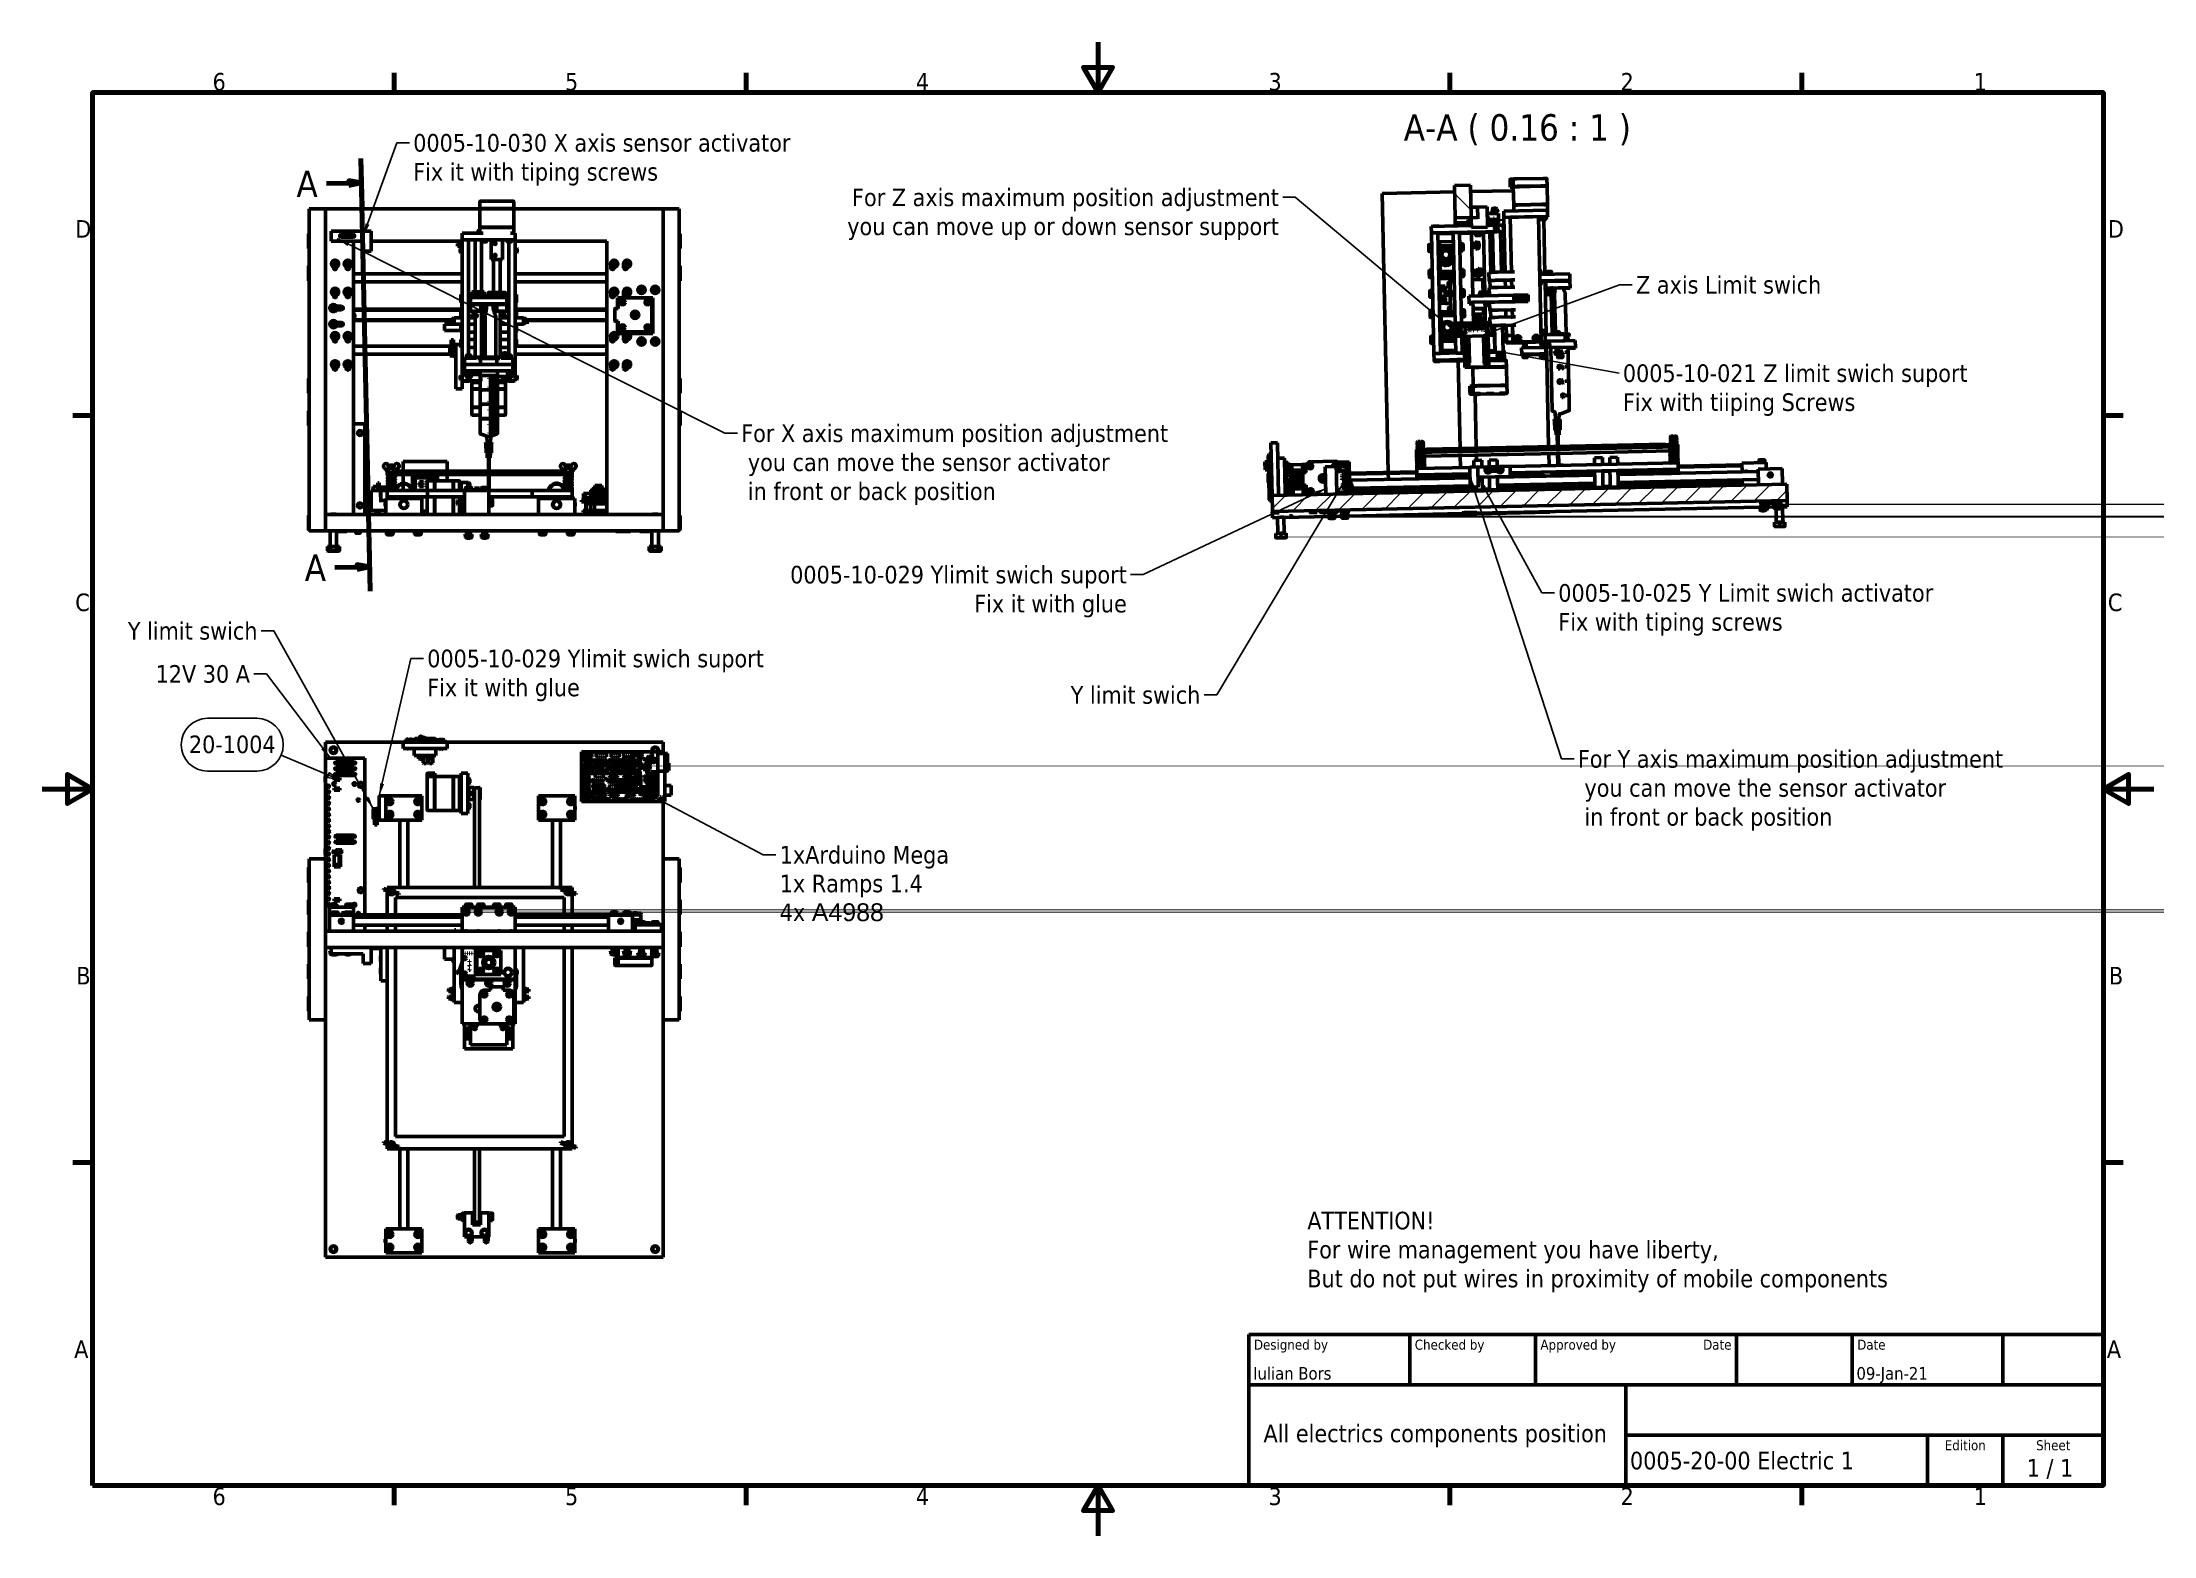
# Model space of a CAD drawing. Header units: millimetres. Extents: x 0 to 2625, y 0 to 1856.
import ezdxf
from ezdxf.enums import TextEntityAlignment as Align

# ---------------------------------------------------------------- set-up
doc = ezdxf.new("R2010")
doc.units = ezdxf.units.MM
doc.header["$LTSCALE"] = 6.25
doc.linetypes.add('CHAIN', pattern=[0.3543, 0.2362, -0.0295, 0.0591, -0.0295])
for name, color, linetype, lineweight in [('Border (ISO)', 7, 'Continuous', 70), ('Hatch (ISO)', 7, 'Continuous', 18), ('Section Line (ISO)', 7, 'CHAIN', 70), ('Symbol (ISO)', 7, 'Continuous', 25), ('Title (ISO)', 7, 'Continuous', 50), ('Visible (ISO)', 7, 'Continuous', 50)]:
    doc.layers.add(name, color=color, linetype=linetype, lineweight=lineweight)
doc.styles.add('Label Text (ISO)', font='tahoma.ttf')
doc.styles.add('Note Text (ISO)', font='tahoma.ttf')
doc.styles.add('Text Style39', font='tahoma.ttf')
doc.styles.add('Text Style41', font='tahoma.ttf')
doc.dimstyles.new('Default - Method 1b (ISO)$7', dxfattribs={"dimscale": 6.25, "dimtxt": 3.5, "dimasz": 2.5, "dimexe": 3.175, "dimexo": 0, "dimgap": 0.762, "dimtad": 1, "dimtoh": 1, "dimrnd": 1e-08, "dimtxsty": 'Note Text (ISO)', "dimcen": 0.09, "dimdle": 10, "dimclrd": 256, "dimclre": 256, "dimclrt": 256, "dimazin": 2, "dimtfac": 1, "dimtmove": 0, "dimatfit": 3, "dimfxl": 1, "dimtolj": 1, "dimlwd": -1, "dimlwe": -1, "dimarcsym": 0})

msp = doc.modelspace()

# ---------------------------------------------------------------- texts
at = {"layer": 'Symbol (ISO)', "insert": (1692.6, 1728.1), "char_height": 32.812, "attachment_point": 7, "style": 'Label Text (ISO)'}
msp.add_mtext('A-A ( 0.16 : 1 )', dxfattribs=at)
at = {"layer": 'Symbol (ISO)', "char_height": 21.875, "style": 'Note Text (ISO)'}
for s, insert, width, attachment_point, line_spacing_factor in [('\\fTahoma|b0|i0;0005-10-030 X axis sensor activator\\P\\fTahoma|b0|i0;Fix it with tiping screws', (461.2, 1742.2), 476.854, 1, 0.987884), ('\\fTahoma|b0|i0;For Z axis maximum position adjustment\\P\\fTahoma|b0|i0; you can move up or down sensor support', (1537.4, 1674.4), 561.996, 3, 0.987884), ('\\fTahoma|b0|i0;0005-10-021 Z limit swich suport\\P\\fTahoma|b0|i0;Fix with tiiping Screws', (1965, 1455.9), 437.27, 1, 0.987884), ('\\fTahoma|b0|i0;For X axis maximum position adjustment\\P\\fTahoma|b0|i0; you can move the sensor activator\\P\\fTahoma|b0|i0; in front or back position', (869, 1381.2), 540.777, 1, 0.987884), ('\\fTahoma|b0|i0;0005-10-029 Ylimit swich suport\\P\\fTahoma|b0|i0;Fix it with glue', (1348.3, 1205.5), 428.388, 3, 0.987884), ('\\fTahoma|b0|i0;0005-10-025 Y Limit swich activator\\P\\fTahoma|b0|i0;Fix with tiping screws', (1884.7, 1182.8), 476.446, 1, 0.987884), ('\\fTahoma|b0|i0;0005-10-029 Ylimit swich suport\\P\\fTahoma|b0|i0;Fix it with glue', (478.6, 1101.3), 428.388, 1, 0.987884), ('\\fTahoma|b0|i0;For Y axis maximum position adjustment\\P\\fTahoma|b0|i0; you can move the sensor activator\\P\\fTahoma|b0|i0; in front or back position', (1909, 976.5), 540.653, 1, 0.987884), ('{\\H1x;1xArduino Mega\\P1x Ramps 1.4\\P4x \\fArial|b0|i0|c0|p34;\\H1.01429x;A4988}', (916.8, 857.3), 214.407, 1, 0.976722), ('\\fTahoma|b0|i0;ATTENTION!\\P\\fTahoma|b0|i0;For wire management you have liberty,\\P\\fTahoma|b0|i0;But do not put wires in proximity of mobile components', (1572.7, 402.7), 739.389, 1, 0.987884)]:
    msp.add_mtext(s, dxfattribs=dict(at, insert=insert, width=width, attachment_point=attachment_point, line_spacing_factor=line_spacing_factor))
for s, insert, width, attachment_point in [('\\fTahoma|b0|i0;Z axis Limit swich', (1981.4, 1565.8), 233.304, 1), ('\\fTahoma|b0|i0;Y limit swich', (267.6, 1135.7), 165.357, 3), ('\\fTahoma|b0|i0;12V 30 A ', (258.3, 1082.1), 129.85, 3), ('\\fTahoma|b0|i0;Y limit swich', (1439.7, 1056), 165.357, 3)]:
    msp.add_mtext(s, dxfattribs=dict(at, insert=insert, width=width, attachment_point=attachment_point))

# ---------------------------------------------------------------- blocks, each defined once
blk = doc.blocks.new('Borders Default Border')
at = {"layer": 'Border (ISO)'}
for p, q in [((70, 287), (70, 290.9)), ((140, 287), (140, 290.9)), ((280, 287), (280, 290.9)), ((350, 287), (350, 290.9)), ((10, 222.75), (6.1, 222.75)), ((410, 222.75), (413.9, 222.75)), ((10, 74.25), (6.1, 74.25)), ((410, 74.25), (413.9, 74.25)), ((70, 10), (70, 6.1)), ((140, 10), (140, 6.1)), ((280, 10), (280, 6.1)), ((350, 10), (350, 6.1))]:
    blk.add_line(p, q, dxfattribs=at)
at = {"layer": 'Border (ISO)', "flags": 128}
for points in [[(210, 297), (210, 287), (207.11, 292), (212.89, 292), (210, 287)], [(10, 10), (10, 287), (410, 287), (410, 10), (10, 10)], [(0, 148.5), (10, 148.5), (5, 151.39), (5, 145.61), (10, 148.5)], [(420, 148.5), (410, 148.5), (415, 151.39), (415, 145.61), (410, 148.5)], [(210, 0), (210, 10), (207.11, 5), (212.89, 5), (210, 10)]]:
    blk.add_lwpolyline(points, dxfattribs=at)
at = {"layer": 'Border (ISO)', "char_height": 3.5, "attachment_point": 7, "style": 'Note Text (ISO)'}
for s, insert in [('6', (33.88, 287.33)), ('5', (103.98, 287.33)), ('4', (173.78, 287.4)), ('3', (243.91, 287.33)), ('2', (313.94, 287.4)), ('1', (384.21, 287.4)), ('D', (6.57, 258.13)), ('D', (410.87, 258.13)), ('C', (6.56, 183.81)), ('C', (410.86, 183.81)), ('B', (6.78, 109.63)), ('B', (411.08, 109.63)), ('A', (6.36, 35.38)), ('A', (410.66, 35.38)), ('6', (33.88, 6.03)), ('5', (103.98, 6.03)), ('4', (173.78, 6.1)), ('3', (243.91, 6.03)), ('2', (313.94, 6.1)), ('1', (384.21, 6.1))]:
    blk.add_mtext(s, dxfattribs=dict(at, insert=insert))
blk = doc.blocks.new('Title Blocks ISO')
at = {"layer": 'Title (ISO)'}
for p, q in [((270.07, 130), (100.07, 130)), ((100.07, 130), (100.07, 100)), ((132.07, 120), (132.07, 130)), ((157.07, 120), (157.07, 130)), ((197.07, 120), (197.07, 130)), ((220.07, 120), (220.07, 130)), ((250.07, 120), (250.07, 130)), ((270.07, 100), (270.07, 130)), ((100.07, 120), (270.07, 120)), ((175.07, 120), (175.07, 100)), ((270.07, 110), (175.07, 110)), ((235.07, 100), (235.07, 110)), ((250.07, 100), (250.07, 110)), ((100.07, 100), (270.07, 100))]:
    blk.add_line(p, q, dxfattribs=at)
at = {"layer": 'Title (ISO)', "style": 'Text Style41'}
for s, p in [('Designed by', (101.07, 129)), ('Checked by', (133.07, 129)), ('Approved by', (158.07, 129)), ('Date', (221.07, 129))]:
    blk.add_text(s, height=2, dxfattribs=at).set_placement(p, align=Align.TOP_LEFT)
blk.add_text('Date', height=2, dxfattribs=at).set_placement((196.07, 129), align=Align.TOP_RIGHT)
for s, p in [('Edition', (242.57, 109)), ('Sheet', (260.07, 109))]:
    blk.add_text(s, height=2, dxfattribs=at).set_placement(p, align=Align.TOP_CENTER)
at = {"layer": 'Title (ISO)', "style": 'Note Text (ISO)'}
blk.add_text('1 / 1 ', height=3.5, dxfattribs=at).set_placement((260.07, 103.5), align=Align.MIDDLE_CENTER)
at = {"layer": 'Title (ISO)'}
for tag, p, height, style in [('AUTHOR_001', (100.92, 121.05), 2.5, 'Text Style39'), ('CREATION_DATE_001', (220.93, 121.05), 2.5, 'Text Style39'), ('COMPANY_001', (102.99, 108.61), 3.5, 'Note Text (ISO)'), ('PART_NUMBER_001', (175.88, 103.21), 3.5, 'Note Text (ISO)')]:
    blk.add_attdef(tag, p, '', height=height, dxfattribs=dict(at, style=style))
at = {"layer": 'Title (ISO)', "style": 'Text Style39'}
for tag, p in [('CHECKED_BY', (133.07, 121)), ('ENG_APPROVED_BY', (158.07, 121))]:
    blk.add_attdef(tag, text='', height=2.5, dxfattribs=at).set_placement(p, align=Align.BOTTOM_LEFT)
blk.add_attdef('ENG_APPROVAL_DATE', text='', height=2.5, dxfattribs=at).set_placement((196.07, 121), align=Align.BOTTOM_RIGHT)
at = {"layer": 'Title (ISO)', "style": 'Note Text (ISO)'}
for tag, p in [('TITLE', (222.57, 115)), ('REVISION_NUMBER', (242.57, 103.5))]:
    blk.add_attdef(tag, text='', height=3.5, dxfattribs=at).set_placement(p, align=Align.MIDDLE_CENTER)
blk = doc.blocks.new('Balloon1')
at = {"layer": 'Symbol (ISO)'}
for p, q in [((42.69, 162.56), (32.9, 162.56)), ((42.69, 152.06), (32.9, 152.06)), ((56.91, 151.26), (47.51, 155.26)), ((57.1, 151.72), (56.71, 150.8)), ((56.91, 151.26), (59.21, 150.29)), ((59.21, 150.29), (57.1, 151.72)), ((56.71, 150.8), (59.21, 150.29))]:
    blk.add_line(p, q, dxfattribs=at)
at = {"layer": 'Symbol (ISO)', "flags": 128}
blk.add_lwpolyline([(56.71, 150.8), (59.21, 150.29), (57.1, 151.72), (56.71, 150.8)], dxfattribs=at)
at = {"layer": 'Symbol (ISO)'}
for centre, start, end in [((32.9, 157.31), 90, 270), ((42.69, 157.31), 270, 90)]:
    blk.add_arc(centre, 5.25, start, end, dxfattribs=at)
blk.add_solid([(56.71, 150.8), (59.21, 150.29), (57.1, 151.72), (56.71, 150.8)], dxfattribs=at)
at = {"layer": 'Symbol (ISO)', "insert": (37.8, 157.35), "char_height": 3.5, "attachment_point": 5, "style": 'Note Text (ISO)'}
blk.add_mtext('20-1004', dxfattribs=at)
blk = doc.blocks.new('2dTransSection0')
at = {"layer": 'Section Line (ISO)', "linetype": 'Continuous'}
for p, q in [((63.4, 273.89), (65.24, 187.86)), ((56.55, 268.9), (61, 269)), ((63.5, 269.05), (60.99, 269.5)), ((60.99, 269.5), (61.01, 268.5)), ((61, 269), (63.5, 269.05)), ((61.01, 268.5), (63.5, 269.05)), ((58.18, 192.55), (62.64, 192.64)), ((65.14, 192.7), (62.63, 193.14)), ((62.63, 193.14), (62.65, 192.14)), ((62.64, 192.64), (65.14, 192.7)), ((62.65, 192.14), (65.14, 192.7))]:
    blk.add_line(p, q, dxfattribs=at)
at = {"layer": 'Section Line (ISO)', "linetype": 'Continuous', "lineweight": 140}
for p, q in [((63.4, 273.89), (63.61, 264.22)), ((65.04, 197.53), (65.24, 187.86))]:
    blk.add_line(p, q, dxfattribs=at)
at = {"layer": 'Section Line (ISO)', "linetype": 'Continuous', "flags": 128}
for points in [[(61.01, 268.5), (63.5, 269.05), (60.99, 269.5), (61.01, 268.5)], [(62.65, 192.14), (65.14, 192.7), (62.63, 193.14), (62.65, 192.14)]]:
    blk.add_lwpolyline(points, dxfattribs=at)
at = {"layer": 'Section Line (ISO)'}
for points in [[(61.01, 268.5), (63.5, 269.05), (60.99, 269.5), (61.01, 268.5)], [(62.65, 192.14), (65.14, 192.7), (62.63, 193.14), (62.65, 192.14)]]:
    blk.add_solid(points, dxfattribs=at)
at = {"layer": 'Section Line (ISO)', "char_height": 5.25, "attachment_point": 7, "style": 'Label Text (ISO)'}
for insert in [(50.57, 266.24), (52.21, 189.89)]:
    blk.add_mtext('A', dxfattribs=dict(at, insert=insert))

# ---------------------------------------------------------------- hatches: boundary and pattern name
at = {"layer": 'Hatch (ISO)'}
h = msp.add_hatch(dxfattribs=at)
h.set_pattern_fill('ANSI31', color=256, scale=158.75, angle=90.0002, style=0)
h.set_pattern_definition([(135.0002, (0, 0), (-14.0316, -14.0317), [])])
h.paths.add_polyline_path([(1756.5, 1638.2), (1776.5, 1638.6), (1776.3, 1651.1), (1775.7, 1678.6), (1755.7, 1678.2)])
h = msp.add_hatch(dxfattribs=at)
h.set_pattern_fill('ANSI31', color=256, scale=158.75, angle=105.0002, style=0)
h.set_pattern_definition([(150.0002, (0, 0), (-9.9218, -17.18523), [])])
h.paths.add_polyline_path([(1776.5, 1638.1), (1784.5, 1638.3), (1784.3, 1651.3), (1776.3, 1651.1), (1776.5, 1638.6)])
h = msp.add_hatch(dxfattribs=at)
h.set_pattern_fill('ANSI31', color=256, scale=158.75, angle=-15, style=0)
h.set_pattern_definition([(30, (0, 0), (-9.92188, 17.18519), [])])
edge = h.paths.add_edge_path()
edge.add_ellipse((1745, 1592.2), major_axis=(0.11, -5), ratio=0.99977, start_angle=0, end_angle=360)
h = msp.add_hatch(dxfattribs=at)
h.set_pattern_fill('ANSI31', color=256, scale=158.75, angle=75.0002, style=0)
h.set_pattern_definition([(120.0002, (0, 0), (-17.18516, -9.92193), [])])
h.paths.add_polyline_path([(1738.2, 1540.1), (1738.3, 1539.1), (1744.3, 1539.2), (1744.2, 1540.2)])
h.paths.add_polyline_path([(1744, 1552.2), (1744, 1553.2), (1738, 1553.1), (1738, 1552)])
h = msp.add_hatch(dxfattribs=at)
h.set_pattern_fill('ANSI31', color=256, scale=158.75, angle=15, style=0)
h.set_pattern_definition([(60, (0, 0), (-17.18519, 9.92188), [])])
edge = h.paths.add_edge_path()
edge.add_ellipse((1747, 1502.2), major_axis=(-0.11, 5), ratio=0.99977, start_angle=0, end_angle=360)
h = msp.add_hatch(dxfattribs=at)
h.set_pattern_fill('ANSI31', color=256, scale=158.75, style=0)
h.set_pattern_definition([(45, (0, 0), (-14.03165, 14.03165), [])])
h.paths.add_polyline_path([(2169.2, 1286.9), (2168.7, 1306.9), (1528.9, 1293.1), (1529.3, 1273.1)])

# ---------------------------------------------------------------- linework, layer by layer
at = {"layer": 'Visible (ISO)'}
for p, q in [((1824.7, 1682.9), (1824.7, 1685.4)), ((1828.7, 1683), (1824.7, 1682.9)), ((1824.7, 1682.9), (1824.7, 1682.4)), ((1824.8, 1676.9), (1824.7, 1682.4)), ((1828.7, 1686), (1825.1, 1685.9)), ((1825.2, 1683), (1828.7, 1683)), ((1828.8, 1677), (1828.6, 1685.7)), ((1829.6, 1686.3), (1832.2, 1686.4)), ((1833.3, 1686.4), (1866, 1687.1)), ((1867.1, 1687.1), (1869.7, 1687.1)), ((1870.6, 1686.6), (1870.8, 1677.9)), ((544.1, 1649.5), (544.1, 1658.3)), ((545.1, 1658.8), (544.6, 1658.8)), ((545.1, 1658.8), (547.7, 1658.8)), ((552.4, 1658.9), (546.9, 1658.9)), ((546.9, 1658.8), (546.9, 1658.9)), ((548.8, 1658.8), (547.7, 1658.8)), ((548.8, 1658.8), (581.5, 1658.8)), ((552.4, 1658.8), (552.4, 1658.9)), ((583.4, 1658.9), (577.9, 1658.9)), ((577.9, 1658.8), (577.9, 1658.9)), ((582.6, 1658.8), (581.5, 1658.8)), ((582.6, 1658.8), (585.2, 1658.8)), ((583.4, 1658.8), (583.4, 1658.9)), ((585.6, 1658.8), (585.2, 1658.8)), ((586.1, 1658.3), (586.1, 1649.5)), ((1755.9, 1670.2), (1665.9, 1668.2)), ((1665.9, 1668.2), (1673.3, 1321.6)), ((1775.7, 1678.6), (1755.7, 1678.2)), ((1755.7, 1678.2), (1756.5, 1638.2)), ((1776.5, 1638.6), (1775.7, 1678.6)), ((1828.9, 1671.7), (1775.9, 1670.6)), ((1824.8, 1676.9), (1824.8, 1676.4)), ((1824.8, 1676.4), (1824.8, 1676.4)), ((1824.8, 1676.4), (1824.9, 1676.2)), ((1824.8, 1676.4), (1828.8, 1676.4)), ((1828.9, 1676.3), (1824.9, 1676.2)), ((1824.9, 1676.1), (1824.9, 1676.2)), ((1828.9, 1676.2), (1824.9, 1676.1)), ((1824.9, 1676.1), (1824.9, 1676.1)), ((1825.8, 1676.4), (1827.8, 1676.5)), ((1827.8, 1676.5), (1825.8, 1676.4)), ((1825.8, 1676.4), (1825.8, 1676.4)), ((1827.9, 1676.2), (1825.9, 1676.2)), ((1825.9, 1676.2), (1825.9, 1676.2)), ((1825.9, 1676.2), (1827.9, 1676.2)), ((1827.8, 1676.5), (1827.8, 1676.5)), ((1827.9, 1676.2), (1827.9, 1676.2)), ((1828.8, 1677), (1828.8, 1676.8)), ((1828.8, 1676.8), (1829, 1676.6)), ((1829.1, 1676.7), (1828.8, 1676.4)), ((1828.8, 1676.4), (1829.3, 1653.9)), ((1828.8, 1676.4), (1828.8, 1676.4)), ((1829.1, 1676.7), (1829.1, 1676.7)), ((1829.3, 1653.9), (1829.3, 1653.5)), ((1832, 1677.1), (1829.4, 1677)), ((1829.6, 1676.8), (1832.2, 1676.9)), ((1832.7, 1653.9), (1830.1, 1653.8)), ((1866.2, 1677.9), (1833.5, 1677.2)), ((1833.5, 1676.9), (1866.2, 1677.6)), ((1866.7, 1654.6), (1834, 1653.9)), ((1834, 1653.7), (1866.7, 1654.4)), ((1863.2, 1677.5), (1836.5, 1677)), ((1836.5, 1676.7), (1863.2, 1677.3)), ((1863.6, 1654.8), (1837, 1654.2)), ((1837, 1654), (1863.6, 1654.6)), ((1867.4, 1677.6), (1870.1, 1677.6)), ((1870.2, 1677.9), (1867.6, 1677.9)), ((1870.6, 1654.6), (1867.9, 1654.6)), ((1868.1, 1654.4), (1870.7, 1654.4)), ((1870.6, 1677.6), (1870.6, 1677.5)), ((1870.6, 1677.5), (1870.8, 1677.3)), ((1870.8, 1677.3), (1870.8, 1677.9)), ((1870.8, 1677.3), (1871.3, 1654.8)), ((1871.1, 1654.6), (1871.3, 1654.4)), ((1871.3, 1654.4), (1871.3, 1654.8)), ((1871.3, 1654.4), (1871.5, 1646.9)), ((332, 1249.1), (332, 1649.1)), ((332, 1649.1), (352, 1649.1)), ((544.2, 1649.1), (352, 1649.1)), ((352, 1649.1), (352, 1269.1)), ((544.4, 1649.3), (544.1, 1649.5)), ((544.1, 1649.5), (544.7, 1649.5)), ((544.1, 1649), (544.4, 1649.3)), ((545, 1649), (544.1, 1649)), ((544.1, 1649), (544.1, 1626.5)), ((544.9, 1649.3), (544.4, 1649.3)), ((547.4, 1649.5), (544.7, 1649.5)), ((544.9, 1649.3), (547.5, 1649.3)), ((549.3, 1649), (545, 1649)), ((547.4, 1649.5), (548.8, 1649.5)), ((548.8, 1649.3), (547.5, 1649.3)), ((581.5, 1649.5), (548.8, 1649.5)), ((548.8, 1649.3), (581.5, 1649.3)), ((551.8, 1649), (549.3, 1649)), ((578.5, 1649.3), (551.8, 1649.3)), ((551.8, 1649), (578.5, 1649)), ((580.9, 1649), (578.5, 1649)), ((585.3, 1649), (580.9, 1649)), ((581.5, 1649.5), (582.9, 1649.5)), ((582.7, 1649.3), (581.5, 1649.3)), ((582.7, 1649.3), (585.4, 1649.3)), ((585.6, 1649.5), (582.9, 1649.5)), ((586.1, 1649), (585.3, 1649)), ((585.9, 1649.3), (585.4, 1649.3)), ((585.6, 1649.5), (586.1, 1649.5)), ((585.9, 1649.3), (586.1, 1649.5)), ((585.9, 1649.3), (586.1, 1649)), ((772, 1649.1), (586.1, 1649.1)), ((586.1, 1649), (586.1, 1626.5)), ((772, 1269.1), (772, 1649.1)), ((772, 1649.1), (792, 1649.1)), ((792, 1649.1), (792, 1249.1)), ((1776.8, 1628.3), (1726.8, 1627.2)), ((1729.1, 1627.6), (1729.1, 1627.2)), ((1736.4, 1627.7), (1736.4, 1627.4)), ((1756.1, 1628.2), (1756.1, 1627.8)), ((1756.5, 1638.2), (1776.5, 1638.6)), ((1756.7, 1631.7), (1756.5, 1638.2)), ((1756.7, 1631.7), (1776.7, 1632.1)), ((1756.8, 1628.2), (1756.7, 1631.7)), ((1763.4, 1628.3), (1763.4, 1628)), ((1776.6, 1635.7), (1772.7, 1635.6)), ((1772.7, 1633.9), (1772.7, 1635.6)), ((1776.6, 1634), (1772.7, 1633.9)), ((1772.7, 1633.9), (1772.7, 1633.6)), ((1772.7, 1633.6), (1776.6, 1633.7)), ((1784.3, 1651.3), (1776.3, 1651.1)), ((1776.3, 1651.1), (1776.5, 1638.1)), ((1776.5, 1638.1), (1784.5, 1638.3)), ((1776.5, 1638.1), (1776.6, 1636.6)), ((1776.8, 1626.1), (1776.6, 1636.6)), ((1784.3, 1651.3), (1796.3, 1651.5)), ((1784.5, 1638.3), (1784.3, 1651.3)), ((1784.6, 1636.8), (1784.5, 1638.3)), ((1796.3, 1651.5), (1796.8, 1626.5)), ((1796.4, 1643.3), (1810.2, 1643.6)), ((1812.4, 1636.4), (1796.6, 1636.1)), ((1812.4, 1634.8), (1796.6, 1634.4)), ((1805.7, 1634.6), (1796.6, 1634.4)), ((1804.9, 1633.6), (1796.7, 1633.4)), ((1799.9, 1632.7), (1796.7, 1632.6)), ((1796.7, 1632.6), (1800, 1632.7)), ((1796.7, 1630.9), (1800, 1631)), ((1804.9, 1630.4), (1796.7, 1630.2)), ((1805.1, 1630.4), (1796.7, 1630.1)), ((1805.9, 1629.3), (1796.7, 1629.1)), ((1796.7, 1629.1), (1805.9, 1629.3)), ((1805.9, 1629.3), (1796.7, 1629.1)), ((1796.7, 1629), (1797.6, 1629)), ((1816.3, 1629.1), (1796.8, 1628.7)), ((1801.4, 1629.1), (1797.6, 1629)), ((1797.6, 1629), (1797.6, 1629)), ((1797.7, 1632.6), (1797.8, 1630.9)), ((1798.9, 1637.4), (1799, 1637.6)), ((1798.9, 1637.4), (1798.9, 1636.1)), ((1799.7, 1637.4), (1798.9, 1637.4)), ((1799, 1637.6), (1799.5, 1637.6)), ((1799.5, 1637.6), (1799.7, 1637.4)), ((1799.7, 1637.4), (1799.7, 1636.2)), ((1801.4, 1629.1), (1801.4, 1629.1)), ((1801.4, 1629.1), (1803.4, 1629.1)), ((1802.4, 1647.1), (1802.4, 1646.6)), ((1802.4, 1646.6), (1802.4, 1646.2)), ((1803, 1647.6), (1802.9, 1649)), ((1803.5, 1649.5), (1803.1, 1649.3)), ((1803.5, 1647.2), (1803.1, 1647.4)), ((1803.3, 1647.7), (1803.2, 1649.1)), ((1805.9, 1629.2), (1803.4, 1629.1)), ((1803.4, 1629.1), (1803.4, 1629.1)), ((1804, 1637.5), (1804.2, 1637.7)), ((1804, 1637.5), (1804, 1636.3)), ((1804.9, 1637.5), (1804, 1637.5)), ((1804.2, 1637.7), (1804.6, 1637.7)), ((1804.6, 1649.9), (1804.3, 1649.6)), ((1804.4, 1643.5), (1804.4, 1646.7)), ((1804.6, 1637.7), (1804.9, 1637.5)), ((1804.8, 1628.9), (1804.7, 1629.2)), ((1804.9, 1637.5), (1804.9, 1636.3)), ((1805.8, 1633.6), (1805.7, 1634.6)), ((1805.7, 1634.3), (1808.8, 1634.4)), ((1805.9, 1629.3), (1805.8, 1630.4)), ((1805.9, 1629.3), (1805.9, 1629.3)), ((1805.9, 1629.2), (1805.9, 1629.3)), ((1805.9, 1629.3), (1805.9, 1629.3)), ((1806.1, 1647.8), (1806.1, 1649.2)), ((1807, 1649.9), (1807.3, 1649.7)), ((1807.4, 1643.5), (1807.4, 1646.7)), ((1807.7, 1633.7), (1807.6, 1634.3)), ((1807.8, 1628.9), (1807.7, 1630.5)), ((1808.1, 1649.6), (1808.6, 1649.4)), ((1808.3, 1647.3), (1808.6, 1647.5)), ((1808.7, 1647.8), (1808.7, 1649.2)), ((1810.8, 1634.6), (1808.8, 1634.5)), ((1808.8, 1634), (1808.8, 1634.5)), ((1810.8, 1634.1), (1808.8, 1634)), ((1808.8, 1634), (1808.8, 1634)), ((1808.8, 1634), (1810.8, 1634)), ((1808.8, 1634), (1808.8, 1634)), ((1808.8, 1634), (1808.8, 1634)), ((1808.8, 1634), (1810.8, 1634)), ((1810.8, 1634), (1808.8, 1634)), ((1809.5, 1630.5), (1809.1, 1630.5)), ((1809.4, 1647.3), (1809.4, 1646.8)), ((1809.4, 1646.8), (1809.4, 1646.3)), ((1809.4, 1633.7), (1809.5, 1630.5)), ((1810.3, 1636.4), (1810.2, 1643.6)), ((1810.8, 1634.1), (1810.8, 1634.6)), ((1810.8, 1634.4), (1812.4, 1634.4)), ((1810.8, 1634), (1810.8, 1634.1)), ((1810.8, 1634), (1810.8, 1634)), ((1810.8, 1634), (1810.8, 1634)), ((1812.4, 1634.8), (1812.4, 1636.4)), ((1812.4, 1634.4), (1812.4, 1634.8)), ((1816.3, 1629.1), (1816.4, 1621.1)), ((1816.9, 1646.5), (1871.4, 1647.7)), ((1817, 1638.5), (1816.9, 1646.5)), ((1817, 1638.5), (1871.5, 1639.7)), ((1825, 1638.7), (1817, 1638.5)), ((1818.5, 1570.6), (1817, 1638.5)), ((1825, 1638.7), (1860, 1639.5)), ((1826.5, 1570.8), (1825, 1638.7)), ((1826.5, 1570.8), (1825, 1638.7)), ((1829.6, 1653.7), (1829.3, 1653.5)), ((1829.5, 1646.8), (1829.3, 1653.5)), ((1829.9, 1653.5), (1832.6, 1653.6)), ((1860, 1639.5), (1863.4, 1484.5)), ((1862.6, 1638.1), (1860.1, 1638)), ((1862.6, 1638.9), (1862.6, 1638.4)), ((1862.6, 1638.3), (1862.6, 1637.8)), ((1863.3, 1636.7), (1863.3, 1638.4)), ((1863.4, 1636.1), (1863.3, 1636.7)), ((1865.7, 1636.5), (1865, 1636.5)), ((1865, 1636.5), (1865.3, 1636.5)), ((1865.7, 1635.8), (1865, 1635.8)), ((1865, 1635.8), (1865.4, 1635.8)), ((1865.3, 1636.5), (1866.5, 1636.5)), ((1865.4, 1635.8), (1866.5, 1635.9)), ((1866.9, 1636.5), (1865.7, 1636.5)), ((1865.7, 1636.5), (1865.7, 1636.5)), ((1865.7, 1635.8), (1865.7, 1635.8)), ((1866.9, 1635.8), (1865.7, 1635.8)), ((1866.5, 1636.5), (1867.2, 1636.5)), ((1866.5, 1635.9), (1867.2, 1635.9)), ((1868.1, 1567.7), (1866.6, 1635.8)), ((1867.2, 1636.5), (1866.9, 1636.5)), ((1866.9, 1636.5), (1866.9, 1636.5)), ((1867.2, 1635.9), (1866.9, 1635.8)), ((1866.9, 1635.9), (1866.9, 1635.8)), ((1868.8, 1636.9), (1868.8, 1638.6)), ((1868.9, 1636.2), (1868.8, 1636.9)), ((1869.5, 1639.1), (1869.6, 1638.6)), ((1869.6, 1638.4), (1869.6, 1637.9)), ((1871.6, 1638.3), (1869.6, 1638.2)), ((1871.5, 1639.7), (1871.4, 1647.7)), ((1871.5, 1646.9), (1871.5, 1646.2)), ((1871.5, 1639.7), (1871.6, 1638.3)), ((331.2, 1599.9), (331.2, 1618.2)), ((331.2, 1618.2), (332, 1618.2)), ((359.1, 1621.6), (399.1, 1621.6)), ((359.1, 1609.1), (359.1, 1621.6)), ((397.1, 1609.1), (359.1, 1609.1)), ((386.6, 1617.3), (371.6, 1617.3)), ((371.6, 1613.8), (386.6, 1613.8)), ((387, 1269.1), (387, 1609.1)), ((399.1, 1621.6), (399.1, 1596.6)), ((409.1, 1621.6), (399.1, 1621.6)), ((409.1, 1596.6), (409.1, 1621.6)), ((409.1, 1609.1), (522.1, 1609.1)), ((516.2, 1606), (517.6, 1606)), ((516.2, 1606), (516.2, 1602.8)), ((516.2, 1602.8), (517.6, 1602.8)), ((517.6, 1606), (517.6, 1602.8)), ((517.6, 1606), (517.7, 1606)), ((517.6, 1602.8), (517.7, 1602.8)), ((517.7, 1606), (517.7, 1602.8)), ((517.7, 1606), (518.2, 1606)), ((517.7, 1602.8), (518.2, 1602.8)), ((519.1, 1606), (518.2, 1606)), ((519.1, 1602.8), (518.2, 1602.8)), ((519.1, 1606), (522.1, 1606)), ((519.1, 1602.8), (522.1, 1602.8)), ((521.8, 1605.3), (520.8, 1605.3)), ((520.8, 1603.6), (521.8, 1603.6)), ((521.8, 1605.9), (522.1, 1605.9)), ((521.8, 1605.9), (521.8, 1602.9)), ((521.8, 1602.9), (522.1, 1602.9)), ((522.1, 1610.8), (522.1, 1618.8)), ((522.1, 1618.8), (548.1, 1618.8)), ((522.1, 1610.8), (522.1, 1455.8)), ((522.1, 1610.8), (588.1, 1610.8)), ((530.1, 1610.8), (530.1, 1467.3)), ((538.1, 1546.1), (538.1, 1610.8)), ((544.1, 1620.2), (541.6, 1620.2)), ((541.6, 1620.2), (541.6, 1619.7)), ((544.1, 1619.7), (541.6, 1619.7)), ((542, 1620.7), (542, 1622)), ((542.8, 1622.6), (542.1, 1622.1)), ((542.8, 1620.2), (542.1, 1620.6)), ((544.1, 1622.6), (542.8, 1622.6)), ((543.9, 1622.9), (543.6, 1622.6)), ((543.6, 1618.8), (543.6, 1619.7)), ((543.8, 1620.7), (543.8, 1622)), ((543.9, 1622.9), (544.1, 1622.9)), ((544.1, 1626.5), (545, 1626.5)), ((544.4, 1626.3), (544.1, 1626.5)), ((544.1, 1626), (544.4, 1626.3)), ((544.7, 1626), (544.1, 1626)), ((544.1, 1618.8), (544.1, 1626)), ((544.4, 1626.3), (544.9, 1626.3)), ((544.7, 1626), (547.4, 1626)), ((547.5, 1626.3), (544.9, 1626.3)), ((545, 1626.5), (549.3, 1626.5)), ((546.1, 1610.8), (546.1, 1610.3)), ((553.1, 1610.3), (546.1, 1610.3)), ((546.1, 1546.1), (546.1, 1610.3)), ((552.4, 1610.3), (546.9, 1610.3)), ((546.9, 1608.6), (546.9, 1610.3)), ((552.1, 1608.3), (547.2, 1608.3)), ((548.8, 1626), (547.4, 1626)), ((547.5, 1626.3), (548.8, 1626.3)), ((581.5, 1626.3), (548.8, 1626.3)), ((548.8, 1626), (581.5, 1626)), ((549.3, 1626.5), (551.8, 1626.5)), ((578.5, 1626.5), (551.8, 1626.5)), ((551.8, 1626.3), (578.5, 1626.3)), ((552.4, 1608.6), (552.4, 1610.3)), ((553.1, 1610.8), (553.1, 1610.3)), ((558.1, 1610.8), (558.1, 1586.3)), ((572.1, 1610.8), (572.1, 1586.3)), ((577.1, 1610.8), (577.1, 1610.3)), ((584.1, 1610.3), (577.1, 1610.3)), ((577.9, 1608.6), (577.9, 1610.3)), ((583.1, 1608.3), (578.2, 1608.3)), ((578.5, 1626.5), (580.9, 1626.5)), ((580.1, 1608.3), (580.1, 1467.3)), ((580.9, 1626.5), (585.3, 1626.5)), ((581.5, 1626.3), (582.7, 1626.3)), ((582.9, 1626), (581.5, 1626)), ((582.2, 1618.8), (588.1, 1618.8)), ((585.4, 1626.3), (582.7, 1626.3)), ((582.9, 1626), (585.6, 1626)), ((583.4, 1608.6), (583.4, 1610.3)), ((584.1, 1610.8), (584.1, 1610.3)), ((585.3, 1626.5), (586.1, 1626.5)), ((585.4, 1626.3), (585.9, 1626.3)), ((586.1, 1626), (585.6, 1626)), ((586.1, 1626.5), (585.9, 1626.3)), ((585.9, 1626.3), (586.1, 1626)), ((586.1, 1626), (586.1, 1618.8)), ((588.1, 1610.8), (588.1, 1618.8)), ((588.1, 1610.8), (588.1, 1455.8)), ((588.1, 1609.1), (702, 1609.1)), ((702, 1609.1), (702, 1269.1)), ((792.9, 1618.2), (792, 1618.2)), ((792.9, 1618.2), (792.9, 1599.9)), ((1723.7, 1604.5), (1723.7, 1604.6)), ((1723.7, 1604.5), (1723.7, 1604.3)), ((1723.7, 1604.3), (1723.7, 1601.7)), ((1723.7, 1601.7), (1723.8, 1598.4)), ((1726, 1604.9), (1724, 1604.9)), ((1726.1, 1603.8), (1724, 1603.7)), ((1726, 1604.9), (1726.1, 1603.8)), ((1726.1, 1603.9), (1726.5, 1604)), ((1726.1, 1603.8), (1726.2, 1599.8)), ((1726.4, 1605.5), (1726.6, 1596.5)), ((1726.4, 1605.5), (1727.2, 1605.5)), ((1726.8, 1627.2), (1726.9, 1619.2)), ((1816.4, 1621.1), (1726.9, 1619.2)), ((1734.9, 1619.4), (1726.9, 1619.2)), ((1730.2, 1469.3), (1726.9, 1619.2)), ((1738.2, 1469.4), (1734.9, 1619.4)), ((1735, 1618), (1754, 1618.4)), ((1736, 1606.4), (1735.2, 1606.4)), ((1735.3, 1603.2), (1754.3, 1603.6)), ((1736, 1606.4), (1736.1, 1603.2)), ((1736, 1605.8), (1736.4, 1605.8)), ((1736.4, 1607.4), (1736.5, 1603.2)), ((1736.4, 1607.4), (1737.2, 1607.4)), ((1754.2, 1608.4), (1737.2, 1608)), ((1737.2, 1608), (1737.3, 1603.2)), ((1761.9, 1619.9), (1753.9, 1619.8)), ((1757.2, 1469.8), (1753.9, 1619.8)), ((1764.4, 1507.2), (1761.9, 1619.9)), ((1762, 1618.5), (1781.5, 1619)), ((1762.3, 1603.8), (1762.5, 1603.8)), ((1762.4, 1606.3), (1762.6, 1597.3)), ((1762.4, 1606.3), (1763.2, 1606.3)), ((1763.2, 1606.3), (1763.4, 1597.3)), ((1763.3, 1604.8), (1763.7, 1605.5)), ((1763.9, 1605.8), (1765.8, 1605.8)), ((1763.9, 1604.6), (1765.8, 1604.6)), ((1766.5, 1604.8), (1766, 1605.5)), ((1766.6, 1598.9), (1766.5, 1604.8)), ((1796.8, 1626.5), (1776.8, 1626.1)), ((1776.8, 1625.9), (1796.8, 1626.3)), ((1776.8, 1626.1), (1776.8, 1625.9)), ((1777, 1618.9), (1778.6, 1540.9)), ((1777.2, 1605.7), (1782, 1605.8)), ((1777.3, 1601.7), (1782.1, 1601.8)), ((1777.3, 1601.4), (1782.1, 1601.5)), ((1781.5, 1619.4), (1781.4, 1619.9)), ((1781.5, 1618.9), (1781.5, 1619.4)), ((1782, 1608.3), (1782.2, 1599.3)), ((1782, 1608.3), (1782.8, 1608.3)), ((1782.3, 1616.7), (1782.2, 1619.4)), ((1782.3, 1616.3), (1782.3, 1616.7)), ((1782.8, 1608.3), (1783, 1599.3)), ((1782.8, 1606.8), (1783.1, 1607.4)), ((1785.3, 1607.4), (1783.4, 1607.3)), ((1785.3, 1607.4), (1783.4, 1607.4)), ((1785.4, 1603.8), (1783.5, 1603.8)), ((1783.6, 1616.4), (1784.4, 1616.5)), ((1784.2, 1616.4), (1783.6, 1616.4)), ((1784.2, 1616), (1783.6, 1616)), ((1783.6, 1616), (1784.4, 1616)), ((1784.2, 1616.5), (1784.2, 1616.4)), ((1785.6, 1616.4), (1784.2, 1616.4)), ((1785.6, 1616), (1784.2, 1616)), ((1784.2, 1616), (1784.2, 1616)), ((1784.4, 1616.5), (1785.8, 1616.5)), ((1784.4, 1616), (1785.9, 1616.1)), ((1786.5, 1616.5), (1785.6, 1616.4)), ((1785.6, 1616.4), (1785.6, 1616.5)), ((1785.6, 1616), (1785.6, 1616.1)), ((1786.5, 1616), (1785.6, 1616)), ((1786, 1606.9), (1785.7, 1607.4)), ((1785.8, 1616.5), (1786.5, 1616.5)), ((1785.9, 1616.1), (1786.5, 1616)), ((1786.1, 1601), (1786, 1606.9)), ((1786.4, 1605.5), (1786, 1605.9)), ((1786.5, 1602.4), (1786.1, 1601.9)), ((1786.5, 1602), (1786.1, 1601.6)), ((1786.4, 1605.5), (1786.5, 1602.4)), ((1786.5, 1602.4), (1786.5, 1602)), ((1787.8, 1616.8), (1787.7, 1619.5)), ((1787.8, 1616.4), (1787.8, 1616.8)), ((1788.5, 1619.5), (1788.4, 1620)), ((1788.5, 1619.1), (1788.5, 1619.5)), ((1788.5, 1619.1), (1791.7, 1619.2)), ((1793.3, 1545.4), (1791.7, 1620)), ((1796.8, 1626.5), (1796.8, 1626.3)), ((1800.8, 1570.1), (1799.7, 1620.2)), ((1799.7, 1619.3), (1803, 1619.4)), ((1804, 1570.3), (1802.9, 1620.6)), ((1805.3, 1624.9), (1805.3, 1624.9)), ((1806.6, 1625.7), (1807.8, 1626.4)), ((1806.6, 1624.2), (1806.6, 1625.7)), ((1807.9, 1623.5), (1806.6, 1624.2)), ((1807.8, 1626.4), (1809.1, 1625.7)), ((1807.8, 1626.4), (1807.8, 1626.4)), ((1809.1, 1624.3), (1807.9, 1623.5)), ((1809.1, 1625.7), (1809.1, 1624.3)), ((1810.3, 1625), (1810.3, 1625)), ((1814, 1570.5), (1812.9, 1620.8)), ((1813, 1619.6), (1816.5, 1619.7)), ((1816.5, 1619.7), (1816.4, 1621.1)), ((331.2, 1599.9), (332, 1599.9)), ((331.2, 1559.9), (331.2, 1578.2)), ((331.2, 1578.2), (332, 1578.2)), ((361.8, 1575.9), (361.8, 1577)), ((366.3, 1577), (366.3, 1575.9)), ((377.8, 1575.9), (377.8, 1577)), ((382.3, 1577), (382.3, 1575.9)), ((399.1, 1596.6), (409.1, 1596.6)), ((519.6, 1599.4), (520.1, 1599.9)), ((519.6, 1595.3), (519.6, 1599.4)), ((519.6, 1595.3), (520.1, 1594.9)), ((520.1, 1599.9), (520.1, 1594.9)), ((522.1, 1599.9), (520.1, 1599.9)), ((522.1, 1594.9), (520.1, 1594.9)), ((558.1, 1586.3), (572.1, 1586.3)), ((561.1, 1544.1), (561.1, 1586.3)), ((569.1, 1544.1), (569.1, 1586.3)), ((588.1, 1599.9), (590.1, 1599.9)), ((588.1, 1594.9), (590.1, 1594.9)), ((590.1, 1594.9), (590.1, 1599.9)), ((590.6, 1599.4), (590.1, 1599.9)), ((590.6, 1595.3), (590.1, 1594.9)), ((590.6, 1599.4), (590.6, 1595.3)), ((706.8, 1575.9), (706.8, 1579.4)), ((711.3, 1576.4), (711.3, 1575.9)), ((722.8, 1575.9), (722.8, 1579.4)), ((727.3, 1576.4), (727.3, 1575.9)), ((792.9, 1599.9), (792, 1599.9)), ((792.9, 1578.2), (792, 1578.2)), ((792.9, 1578.2), (792.9, 1559.9)), ((1723.8, 1598.4), (1723.8, 1597.5)), ((1723.8, 1597.5), (1723.8, 1597.3)), ((1723.8, 1597.5), (1723.9, 1597.3)), ((1723.8, 1597.3), (1723.8, 1596.4)), ((1723.8, 1596.4), (1723.9, 1596.2)), ((1726.2, 1599.8), (1724.1, 1599.8)), ((1726.2, 1597.1), (1724.1, 1597)), ((1726.2, 1596), (1724.2, 1596)), ((1726.2, 1599.8), (1726.2, 1597.1)), ((1726.2, 1598.1), (1726.6, 1598.1)), ((1726.2, 1597.1), (1726.2, 1596)), ((1726.2, 1597), (1726.6, 1597)), ((1726.6, 1596.5), (1726.7, 1595.4)), ((1726.6, 1596.5), (1727.4, 1596.5)), ((1726.7, 1595.4), (1727.5, 1595.5)), ((1735.4, 1599.2), (1754.4, 1599.6)), ((1735.4, 1598.1), (1741.2, 1598.3)), ((1737.4, 1598.2), (1737.5, 1595.2)), ((1737.7, 1582.2), (1738, 1571.3)), ((1740, 1592.1), (1740.1, 1589.5)), ((1748.6, 1598.4), (1754.4, 1598.5)), ((1750, 1592.3), (1750.1, 1589.7)), ((1762.4, 1599.8), (1762.6, 1599.8)), ((1762.4, 1598.7), (1762.6, 1598.7)), ((1762.6, 1597.3), (1762.6, 1596.2)), ((1762.6, 1597.3), (1763.4, 1597.3)), ((1762.6, 1596.2), (1763.4, 1596.2)), ((1763.4, 1598.9), (1763.8, 1598.2)), ((1763.4, 1597.8), (1763.8, 1597.1)), ((1763.4, 1597.3), (1763.4, 1596.2)), ((1764, 1600.6), (1765.9, 1600.7)), ((1764, 1597.9), (1766, 1597.9)), ((1764.1, 1596.8), (1766, 1596.8)), ((1766.6, 1598.9), (1766.2, 1598.2)), ((1766.6, 1597.9), (1766.2, 1597.1)), ((1766.6, 1597.9), (1766.6, 1598.9)), ((1782.2, 1599.3), (1782.2, 1599)), ((1782.2, 1599.3), (1783, 1599.3)), ((1782.2, 1599), (1783, 1599)), ((1782.9, 1600.9), (1783.2, 1600.4)), ((1782.9, 1600.6), (1783.3, 1600)), ((1783, 1599.3), (1783, 1599)), ((1785.5, 1600.4), (1783.6, 1600.3)), ((1785.5, 1600), (1783.6, 1600)), ((1785.1, 1575.2), (1785.2, 1572.4)), ((1785.1, 1575.2), (1785.9, 1575.2)), ((1786.1, 1601), (1785.8, 1600.4)), ((1786.1, 1600.6), (1785.8, 1600.1)), ((1785.9, 1575.2), (1786, 1572.4)), ((1786.1, 1600.6), (1786.1, 1601)), ((331.2, 1559.9), (332, 1559.9)), ((363.1, 1573.8), (365, 1573.8)), ((387, 1568.4), (522.1, 1568.4)), ((387, 1558.4), (522.1, 1558.4)), ((588.1, 1568.4), (702, 1568.4)), ((588.1, 1558.4), (702, 1558.4)), ((792.9, 1559.9), (792, 1559.9)), ((1724.3, 1572.5), (1724.5, 1572.7)), ((1724.3, 1572.5), (1724.4, 1571.7)), ((1724.4, 1571.7), (1724.4, 1568.4)), ((1724.4, 1568.4), (1724.5, 1565.7)), ((1724.5, 1565.7), (1724.5, 1565.5)), ((1724.5, 1565.5), (1724.6, 1565.2)), ((1724.5, 1565.5), (1724.5, 1565.3)), ((1724.5, 1565.3), (1724.5, 1564.4)), ((1724.5, 1564.4), (1724.6, 1564.2)), ((1726.7, 1573), (1724.6, 1573)), ((1726.8, 1570.4), (1724.7, 1570.4)), ((1726.9, 1566.5), (1724.8, 1566.4)), ((1726.9, 1565), (1724.8, 1565)), ((1726.9, 1564), (1724.8, 1564)), ((1726.7, 1573), (1726.8, 1570.4)), ((1726.8, 1572), (1727.2, 1572)), ((1726.8, 1570.4), (1726.9, 1566.5)), ((1726.9, 1566.5), (1726.9, 1565)), ((1726.9, 1566.1), (1727.3, 1566.1)), ((1726.9, 1565), (1726.9, 1564)), ((1726.9, 1565), (1727.3, 1565)), ((1727.1, 1573.5), (1727.3, 1564.5)), ((1727.1, 1573.5), (1727.9, 1573.5)), ((1727.3, 1564.5), (1728.1, 1564.6)), ((1727.3, 1564.5), (1727.3, 1563.5)), ((1727.3, 1563.5), (1728.1, 1563.5)), ((1736, 1571.2), (1755, 1571.6)), ((1736.8, 1571.4), (1736, 1571.4)), ((1736.1, 1567.2), (1755.1, 1567.6)), ((1736.1, 1566.1), (1755.1, 1566.6)), ((1736.9, 1564.4), (1736.1, 1564.4)), ((1736.9, 1564.3), (1736.1, 1564.3)), ((1736.9, 1564.1), (1736.1, 1564)), ((1736.9, 1564), (1736.1, 1564)), ((1736.8, 1571.4), (1736.8, 1571.2)), ((1736.9, 1566.2), (1736.9, 1564.4)), ((1736.9, 1564.9), (1737.3, 1564.9)), ((1736.9, 1564.6), (1737.3, 1564.6)), ((1736.9, 1564.4), (1736.9, 1564.3)), ((1736.9, 1564.3), (1736.9, 1564.1)), ((1736.9, 1564.1), (1736.9, 1564)), ((1737.1, 1572.4), (1737.2, 1571.2)), ((1737.1, 1572.4), (1737.9, 1572.4)), ((1737.3, 1566.2), (1737.3, 1563.4)), ((1737.3, 1563.4), (1738.1, 1563.4)), ((1744, 1553.2), (1738, 1553.1)), ((1738, 1553.1), (1738, 1552)), ((1738, 1552), (1744, 1552.2)), ((1738.1, 1548.4), (1738, 1552)), ((1738.1, 1566.2), (1738.1, 1563)), ((1738.1, 1563), (1755.1, 1563.4)), ((1738.2, 1562.4), (1738.1, 1563)), ((1738.2, 1562.4), (1755.2, 1562.8)), ((1744, 1552.2), (1744, 1553.2)), ((1744, 1552.2), (1744.1, 1548.5)), ((1747.9, 1552.4), (1747.8, 1557.3)), ((1747.9, 1551.8), (1747.9, 1552.4)), ((1748.1, 1557.6), (1749.8, 1557.7)), ((1748.2, 1552.1), (1749.9, 1552.2)), ((1748.2, 1551.5), (1749.9, 1551.5)), ((1749.9, 1551.4), (1749.8, 1558.4)), ((1750.3, 1558.4), (1749.8, 1558.4)), ((1750.4, 1551.4), (1749.9, 1551.4)), ((1749.9, 1550.8), (1749.9, 1551.4)), ((1750.4, 1550.8), (1749.9, 1550.8)), ((1750.2, 1558.8), (1750.2, 1562.7)), ((1750.2, 1558.8), (1755.2, 1558.9)), ((1750.2, 1558.8), (1750.5, 1546.2)), ((1763, 1571.8), (1763.2, 1571.8)), ((1763.1, 1574.3), (1763.3, 1565.3)), ((1763.1, 1574.3), (1763.9, 1574.3)), ((1763.1, 1567.8), (1763.3, 1567.8)), ((1763.1, 1566.7), (1763.3, 1566.7)), ((1763.3, 1565.3), (1764.1, 1565.3)), ((1763.3, 1565.3), (1763.3, 1564.2)), ((1763.3, 1564.2), (1764.1, 1564.3)), ((1763.7, 1549), (1763.8, 1540)), ((1763.7, 1549), (1764.5, 1549)), ((1763.9, 1574.3), (1764.1, 1565.3)), ((1763.9, 1572.8), (1764.4, 1573.6)), ((1764.1, 1566.9), (1764.5, 1566.1)), ((1764.1, 1565.8), (1764.5, 1565.1)), ((1764.1, 1565.3), (1764.1, 1564.3)), ((1764.5, 1549), (1764.6, 1540)), ((1764.6, 1573.8), (1766.5, 1573.9)), ((1764.6, 1571.2), (1766.5, 1571.3)), ((1764.7, 1567.3), (1766.6, 1567.3)), ((1764.7, 1565.8), (1766.7, 1565.9)), ((1764.7, 1564.8), (1766.7, 1564.9)), ((1767.1, 1572.8), (1766.7, 1573.6)), ((1767.3, 1566.9), (1766.8, 1566.1)), ((1767.3, 1565.9), (1766.9, 1565.1)), ((1767.3, 1566.9), (1767.1, 1572.8)), ((1767.3, 1565.9), (1767.3, 1566.9)), ((1778, 1572.5), (1782.7, 1572.6)), ((1778, 1570.7), (1782.8, 1570.8)), ((1778.1, 1566.7), (1782.8, 1566.8)), ((1778.1, 1566.4), (1782.9, 1566.5)), ((1790.9, 1561.3), (1778.2, 1561)), ((1782.7, 1573.3), (1783.5, 1573.4)), ((1782.7, 1573.3), (1782.9, 1564.3)), ((1782.9, 1564.3), (1783.7, 1564.4)), ((1782.9, 1564.3), (1782.9, 1564)), ((1782.9, 1564), (1783.7, 1564)), ((1783.5, 1573.4), (1783.7, 1564.4)), ((1783.5, 1572.6), (1785.2, 1572.7)), ((1783.5, 1571.8), (1783.8, 1572.4)), ((1783.7, 1565.9), (1784, 1565.4)), ((1783.7, 1565.6), (1784, 1565)), ((1783.7, 1564.4), (1783.7, 1564)), ((1786.1, 1572.4), (1784.2, 1572.3)), ((1786.1, 1572.4), (1784.2, 1572.4)), ((1786.2, 1568.9), (1784.2, 1568.8)), ((1786.2, 1565.4), (1784.3, 1565.3)), ((1786.3, 1565), (1784.3, 1565)), ((1785.9, 1573.6), (1786.2, 1574.2)), ((1786.7, 1571.9), (1786.4, 1572.4)), ((1786.5, 1574.2), (1788.5, 1574.3)), ((1786.9, 1566), (1786.6, 1565.4)), ((1786.9, 1565.6), (1786.6, 1565.1)), ((1786.9, 1566), (1786.7, 1571.9)), ((1787.2, 1570.5), (1786.8, 1570.9)), ((1787.3, 1567.4), (1786.8, 1566.9)), ((1786.9, 1570.8), (1788.6, 1570.8)), ((1787.3, 1567), (1786.9, 1566.6)), ((1786.9, 1565.6), (1786.9, 1566)), ((1787.1, 1566.9), (1788.6, 1566.9)), ((1787.1, 1566.8), (1788.6, 1566.8)), ((1787.2, 1570.5), (1787.3, 1567.4)), ((1787.3, 1567.4), (1787.3, 1567)), ((1787.3, 1567.3), (1788.6, 1567.3)), ((1787.3, 1567.2), (1788.6, 1567.2)), ((1789.1, 1573.7), (1788.8, 1574.3)), ((1789.3, 1567.8), (1789, 1567.3)), ((1789.3, 1567.4), (1789, 1566.9)), ((1789.3, 1567.8), (1789.1, 1573.7)), ((1789.3, 1567.4), (1789.3, 1567.8)), ((1791, 1560.5), (1790.9, 1561.3)), ((1791.2, 1561), (1790.9, 1561.3)), ((1791.1, 1556.2), (1791, 1560.5)), ((1791.1, 1553.7), (1791.1, 1556.2)), ((1791.1, 1553.7), (1791.3, 1545.9)), ((1791.2, 1561.1), (1791.4, 1561.3)), ((1791.2, 1560.6), (1791.2, 1561.1)), ((1791.2, 1560.6), (1791.3, 1558)), ((1791.3, 1556.8), (1791.3, 1558)), ((1791.3, 1556.8), (1791.5, 1548.4)), ((1791.4, 1561.3), (1792.9, 1561.4)), ((1791.4, 1561.3), (1791.5, 1560.8)), ((1791.5, 1548), (1791.4, 1553.7)), ((1791.5, 1558.2), (1791.5, 1560.8)), ((1791.5, 1558.2), (1791.5, 1556.8)), ((1791.7, 1548.5), (1791.5, 1556.8)), ((1798.7, 1559.9), (1798.5, 1569.9)), ((1799.1, 1541.4), (1798.9, 1550.9)), ((1799.7, 1560), (1799.9, 1551.1)), ((1809, 1570.4), (1825, 1570.7)), ((1825.2, 1560.7), (1809.2, 1560.4)), ((1809.2, 1560.4), (1825.2, 1560.7)), ((1809.4, 1551.4), (1825.4, 1551.7)), ((1818.9, 1551.6), (1818.7, 1560.6)), ((1826.9, 1551.8), (1826.7, 1560.7)), ((1826.9, 1551.8), (1826.7, 1560.7)), ((1861.6, 1567.6), (1899, 1568.4)), ((1861.8, 1559.6), (1899.2, 1560.4)), ((1861.8, 1555.1), (1862, 1555.2)), ((1861.9, 1558.9), (1861.9, 1558.2)), ((1870.2, 1558.8), (1861.9, 1558.6)), ((1862, 1555.2), (1862, 1555.2)), ((1862.7, 1557.6), (1863.2, 1557.3)), ((1862.8, 1572.6), (1862.9, 1570.9)), ((1862.8, 1555.2), (1863.2, 1555.5)), ((1862.9, 1557.1), (1862.9, 1555.8)), ((1863.2, 1567.6), (1863.1, 1570.4)), ((1863.4, 1557.1), (1863.4, 1555.7)), ((1863.6, 1570.4), (1863.6, 1570.9)), ((1863.9, 1557.6), (1863.9, 1558.1)), ((1869.7, 1492.6), (1868.3, 1558.7)), ((1869.2, 1558.7), (1899.2, 1559.4)), ((1869.4, 1550.7), (1869.2, 1558.7)), ((1869.4, 1550.7), (1899.4, 1551.4)), ((1869.4, 1549.8), (1869.4, 1550.7)), ((1872.4, 1549.8), (1869.4, 1549.8)), ((1870, 1568.1), (1870, 1567.7)), ((1870.2, 1559.6), (1870.2, 1559.1)), ((1870.2, 1558.8), (1870.2, 1559.1)), ((1870.7, 1570.9), (1870.8, 1568.2)), ((1872.4, 1550.7), (1872.5, 1546.5)), ((1875.4, 1550.8), (1875.5, 1546.5)), ((1878, 1550), (1875.4, 1549.9)), ((1876.2, 1571), (1876.3, 1568.3)), ((1876.8, 1559.8), (1878.7, 1559.9)), ((1877, 1568.3), (1877, 1567.9)), ((1877.2, 1559.8), (1877.2, 1559.3)), ((1878.7, 1559.8), (1877.2, 1559.8)), ((1877.2, 1558.9), (1877.2, 1559.3)), ((1878.2, 1550.7), (1899.4, 1551.1)), ((1878.2, 1550.4), (1878.2, 1550.7)), ((1899.4, 1550.7), (1890.8, 1550.5)), ((1899.4, 1550.4), (1890.9, 1550.2)), ((1896, 1559.7), (1896, 1559.3)), ((1899.2, 1559.4), (1896, 1559.3)), ((1899.2, 1560.4), (1899, 1568.4)), ((1899.2, 1560.4), (1899.2, 1559.4)), ((1899.4, 1551.4), (1899.2, 1559.4)), ((1899.4, 1551.4), (1899.4, 1551.1)), ((1899.4, 1551.1), (1899.4, 1550.7)), ((1899.4, 1550.7), (1899.4, 1550.4)), ((361.8, 1540.9), (361.8, 1542)), ((366.3, 1540.9), (361.8, 1540.9)), ((365.9, 1528.1), (372, 1528.1)), ((372, 1523.6), (365.9, 1523.6)), ((366.3, 1542), (366.3, 1540.9)), ((377.8, 1540.9), (377.8, 1542)), ((382.3, 1540.9), (377.8, 1540.9)), ((382.3, 1542), (382.3, 1540.9)), ((521.6, 1524.4), (387, 1524.4)), ((387, 1523.4), (520.6, 1523.4)), ((520.6, 1542.8), (520.6, 1532.8)), ((522.1, 1542.8), (520.6, 1542.8)), ((520.6, 1532.8), (522.1, 1532.8)), ((522.1, 1523.8), (520.6, 1523.8)), ((520.6, 1513.8), (520.6, 1523.8)), ((521.6, 1532.8), (521.6, 1523.8)), ((535, 1542.8), (530.1, 1542.8)), ((530.1, 1532.8), (532.6, 1532.8)), ((532.6, 1523.8), (530.1, 1523.8)), ((532.6, 1539.1), (577.6, 1539.1)), ((532.6, 1531.1), (532.6, 1539.1)), ((532.6, 1531.1), (577.6, 1531.1)), ((532.6, 1530.1), (545.1, 1530.1)), ((532.6, 1522.1), (532.6, 1530.1)), ((541.1, 1539.6), (534.1, 1539.6)), ((534.1, 1539.6), (534.1, 1539.1)), ((534.1, 1531.1), (534.1, 1530.6)), ((534.1, 1530.6), (541.1, 1530.6)), ((534.1, 1530.1), (534.1, 1530.6)), ((541.1, 1530.6), (534.1, 1530.6)), ((535, 1546.1), (534.6, 1545.7)), ((549.6, 1545.7), (534.6, 1545.7)), ((534.6, 1545.7), (534.6, 1543.3)), ((549.6, 1543.3), (534.6, 1543.3)), ((534.6, 1542.2), (534.9, 1542.2)), ((534.6, 1542.2), (534.6, 1539.6)), ((534.9, 1542.3), (534.9, 1539.6)), ((535, 1546.1), (549.3, 1546.1)), ((535, 1543.3), (535, 1542.5)), ((535.2, 1542.6), (540.1, 1542.6)), ((540.4, 1542.3), (540.4, 1539.6)), ((540.4, 1542.2), (549.6, 1542.2)), ((541.1, 1539.6), (541.1, 1539.1)), ((541.1, 1531.1), (541.1, 1530.6)), ((541.1, 1530.1), (541.1, 1530.6)), ((543.4, 1531), (543.4, 1530.2)), ((545.1, 1530.1), (565.1, 1530.1)), ((545.1, 1522.1), (545.1, 1530.1)), ((549.3, 1546.1), (549.6, 1545.7)), ((549.3, 1543.3), (549.3, 1542.2)), ((549.6, 1545.7), (549.6, 1543.3)), ((549.6, 1542.2), (549.6, 1539.1)), ((553.6, 1543.1), (560.3, 1543.1)), ((553.6, 1542.6), (553.6, 1543.1)), ((553.6, 1542.6), (554.3, 1542.6)), ((554.1, 1539.1), (554.1, 1542.6)), ((563, 1542.6), (554.3, 1542.6)), ((554.4, 1544.8), (554.4, 1543.1)), ((554.7, 1545.1), (559.6, 1545.1)), ((559.9, 1544.8), (559.9, 1543.1)), ((562.4, 1544.1), (560, 1544.1)), ((560, 1543.1), (560, 1544.1)), ((561.6, 1543.1), (568.6, 1543.1)), ((561.6, 1542.6), (561.6, 1543.1)), ((562.4, 1544.8), (562.4, 1543.1)), ((562.7, 1545.1), (567.6, 1545.1)), ((563, 1542.6), (567.2, 1542.6)), ((565.1, 1530.1), (565.1, 1522.1)), ((565.1, 1530.1), (577.6, 1530.1)), ((566.9, 1531), (566.9, 1530.2)), ((566.9, 1530.3), (568.6, 1530.3)), ((570.2, 1542.6), (567.2, 1542.6)), ((567.9, 1544.8), (567.9, 1543.1)), ((570.2, 1544.1), (567.9, 1544.1)), ((568.6, 1542.6), (568.6, 1543.1)), ((568.6, 1530.1), (568.6, 1530.3)), ((576.1, 1539.6), (569.1, 1539.6)), ((569.1, 1539.6), (569.1, 1539.1)), ((569.1, 1530.6), (569.1, 1531.1)), ((569.1, 1530.6), (576.1, 1530.6)), ((576.1, 1530.6), (569.1, 1530.6)), ((569.1, 1530.6), (569.1, 1530.1)), ((569.9, 1542.3), (569.9, 1539.6)), ((570, 1543.1), (576.6, 1543.1)), ((570.2, 1543.1), (570.2, 1544.1)), ((570.2, 1542.6), (575.1, 1542.6)), ((570.4, 1544.8), (570.4, 1543.1)), ((570.7, 1545.1), (575.6, 1545.1)), ((575.9, 1542.6), (575.1, 1542.6)), ((575.4, 1542.3), (575.4, 1539.6)), ((575.9, 1544.8), (575.9, 1543.1)), ((575.9, 1542.6), (576.6, 1542.6)), ((576.1, 1539.6), (576.1, 1542.6)), ((576.1, 1539.6), (576.1, 1539.1)), ((576.1, 1530.6), (576.1, 1531.1)), ((576.1, 1530.6), (576.1, 1530.1)), ((576.1, 1530.3), (576.6, 1530.3)), ((576.6, 1542.6), (576.6, 1543.1)), ((580.1, 1542.8), (576.6, 1542.8)), ((576.6, 1530.1), (576.6, 1530.3)), ((577.6, 1531.1), (577.6, 1539.1)), ((577.6, 1532.8), (580.1, 1532.8)), ((577.6, 1522.1), (577.6, 1530.1)), ((580.1, 1523.8), (577.6, 1523.8)), ((589.6, 1542.8), (588.1, 1542.8)), ((588.1, 1532.8), (589.6, 1532.8)), ((589.6, 1523.8), (588.1, 1523.8)), ((588.6, 1532.8), (588.6, 1523.8)), ((702, 1524.4), (588.6, 1524.4)), ((589.6, 1532.8), (589.6, 1542.8)), ((589.6, 1513.8), (589.6, 1523.8)), ((589.6, 1523.4), (702, 1523.4)), ((706.8, 1540.9), (706.8, 1544.4)), ((711.3, 1540.9), (706.8, 1540.9)), ((711.3, 1541.4), (711.3, 1540.9)), ((712, 1525.4), (712, 1524.9)), ((712, 1525.4), (712.5, 1525.4)), ((712, 1509.9), (712, 1524.9)), ((712.5, 1525.4), (716, 1525.4)), ((715, 1538.4), (720.7, 1538.4)), ((715, 1525.4), (715, 1538.4)), ((717.8, 1536.4), (715, 1536.4)), ((716, 1525.4), (716, 1533.7)), ((716, 1525.4), (716.5, 1524.9)), ((716.6, 1535.1), (719.3, 1537.8)), ((720, 1532.9), (720.2, 1533.6)), ((720.9, 1532.6), (720, 1532.9)), ((720.2, 1533.6), (721.1, 1533.4)), ((720.7, 1538.4), (753.4, 1538.4)), ((720.8, 1531.5), (721, 1532.4)), ((721.5, 1531.3), (720.8, 1531.5)), ((721, 1532.6), (721, 1532.7)), ((721.1, 1533.2), (721.1, 1533.3)), ((721.2, 1532.4), (721.1, 1532.5)), ((721.3, 1533.5), (721.5, 1534.4)), ((721.3, 1533.4), (721.4, 1533.4)), ((721.5, 1534.4), (722.3, 1534.2)), ((721.8, 1532.2), (721.5, 1531.3)), ((721.8, 1532.3), (721.7, 1532.3)), ((721.9, 1533.3), (722, 1533.3)), ((722, 1532.5), (721.9, 1532.4)), ((722.3, 1534.2), (722, 1533.4)), ((722.9, 1532.2), (722, 1532.4)), ((722.1, 1533.1), (722.1, 1533)), ((722.2, 1533.1), (723.1, 1532.9)), ((722.8, 1540.9), (722.8, 1544.4)), ((727.3, 1540.9), (722.8, 1540.9)), ((723.1, 1532.9), (722.9, 1532.2)), ((727.3, 1541.4), (727.3, 1540.9)), ((751, 1533.1), (751.3, 1533.8)), ((751.9, 1532.7), (751, 1533.1)), ((751.3, 1533.8), (752.1, 1533.4)), ((751.6, 1531.6), (752, 1532.5)), ((752.3, 1531.3), (751.6, 1531.6)), ((751.9, 1532.7), (752, 1532.8)), ((752.1, 1532.5), (752, 1532.5)), ((752.2, 1533.3), (752.2, 1533.4)), ((752.7, 1532.2), (752.3, 1531.3)), ((752.4, 1533.6), (752.8, 1534.4)), ((752.4, 1533.5), (752.5, 1533.4)), ((752.7, 1532.3), (752.6, 1532.3)), ((752.8, 1534.4), (753.5, 1534.1)), ((752.9, 1532.4), (752.9, 1532.3)), ((753.8, 1531.9), (752.9, 1532.3)), ((753, 1533.2), (753.1, 1533.2)), ((753.5, 1534.1), (753.1, 1533.3)), ((753.1, 1533), (753.1, 1532.9)), ((753.2, 1533), (754.1, 1532.6)), ((753.4, 1538.4), (759, 1538.4)), ((754.1, 1532.6), (753.8, 1531.9)), ((754.8, 1537.8), (757.5, 1535.1)), ((758, 1533.7), (758, 1501)), ((759, 1538.4), (759, 1494.4)), ((1724.9, 1547.2), (1724.9, 1547.3)), ((1724.9, 1547.2), (1724.9, 1547.1)), ((1724.9, 1547.1), (1724.9, 1544.6)), ((1724.9, 1544.6), (1725, 1541.2)), ((1725, 1541.2), (1725, 1540.2)), ((1725, 1540.2), (1725, 1539.7)), ((1725, 1540.2), (1725.1, 1540.1)), ((1725, 1539.7), (1725.1, 1539.6)), ((1727.3, 1547.6), (1725.2, 1547.6)), ((1727.3, 1546.6), (1725.2, 1546.6)), ((1727.4, 1542.7), (1725.3, 1542.7)), ((1727.4, 1539.8), (1725.4, 1539.8)), ((1727.5, 1539.4), (1725.4, 1539.4)), ((1725.4, 1522.5), (1725.5, 1522.7)), ((1727.8, 1523), (1725.7, 1522.9)), ((1727.3, 1547.6), (1727.3, 1546.6)), ((1727.3, 1546.7), (1727.7, 1546.7)), ((1727.3, 1546.6), (1727.4, 1542.7)), ((1727.4, 1542.7), (1727.4, 1539.8)), ((1727.4, 1540.8), (1727.8, 1540.8)), ((1727.4, 1540.3), (1727.8, 1540.4)), ((1727.4, 1539.8), (1727.5, 1539.4)), ((1727.7, 1548.2), (1727.9, 1539.2)), ((1727.7, 1548.2), (1728.5, 1548.2)), ((1727.8, 1523), (1727.8, 1521.8)), ((1727.9, 1539.2), (1727.9, 1538.8)), ((1727.9, 1539.2), (1728.7, 1539.2)), ((1727.9, 1538.8), (1728.7, 1538.8)), ((1728.2, 1523.6), (1728.4, 1514.6)), ((1728.2, 1523.6), (1729, 1523.6)), ((1737.1, 1546.3), (1736.5, 1546.3)), ((1736.5, 1545.9), (1738.1, 1545.9)), ((1736.6, 1541.9), (1738.2, 1541.9)), ((1736.6, 1541.5), (1738.2, 1541.5)), ((1737.4, 1531.3), (1736.8, 1531.3)), ((1737.1, 1546.3), (1737.1, 1545.9)), ((1737.2, 1541.5), (1737.4, 1531.3)), ((1738.4, 1532.7), (1737.4, 1532.7)), ((1738.1, 1548.4), (1744.1, 1548.5)), ((1738.1, 1547.8), (1738.1, 1548.4)), ((1744.1, 1547.9), (1738.1, 1547.8)), ((1738.1, 1547.8), (1738.2, 1540.1)), ((1744.2, 1540.2), (1738.2, 1540.1)), ((1738.2, 1540.1), (1738.3, 1539.1)), ((1738.3, 1539.1), (1744.3, 1539.2)), ((1738.3, 1535.9), (1738.3, 1539.1)), ((1738.3, 1535.9), (1744.3, 1536)), ((1744.3, 1536), (1738.3, 1535.9)), ((1744.3, 1536), (1738.3, 1535.9)), ((1738.3, 1535.4), (1738.3, 1535.9)), ((1738.3, 1535.9), (1738.3, 1535.9)), ((1738.3, 1535.4), (1744.3, 1535.6)), ((1738.4, 1531.8), (1738.3, 1535.4)), ((1744.4, 1532), (1738.4, 1531.8)), ((1738.4, 1531.8), (1738.4, 1531.8)), ((1744.1, 1547.9), (1744.1, 1548.5)), ((1744.1, 1547.9), (1744.2, 1540.2)), ((1745.9, 1546.5), (1744.1, 1546.5)), ((1744.1, 1546.1), (1755.5, 1546.3)), ((1744.2, 1542.1), (1755.6, 1542.3)), ((1744.2, 1541.6), (1755.6, 1541.9)), ((1744.3, 1539.2), (1744.2, 1540.2)), ((1744.3, 1539.2), (1744.3, 1536)), ((1744.3, 1535.6), (1744.3, 1536)), ((1744.3, 1536), (1744.3, 1536)), ((1744.3, 1535.6), (1744.4, 1532)), ((1744.4, 1532), (1744.4, 1531.5)), ((1750.4, 1531.6), (1744.4, 1531.5)), ((1750.1, 1546.6), (1748.3, 1546.6)), ((1748.5, 1521.5), (1748.4, 1526.3)), ((1748.7, 1526.6), (1750.4, 1526.7)), ((1750.1, 1546.6), (1750.1, 1546.2)), ((1750.2, 1541.8), (1750.4, 1531.6)), ((1750.2, 1541.6), (1750.6, 1541.6)), ((1750.6, 1540.6), (1750.2, 1540.6)), ((1750.7, 1537.6), (1750.3, 1537.6)), ((1750.3, 1536.6), (1750.7, 1536.6)), ((1750.5, 1521.5), (1750.4, 1527.4)), ((1750.9, 1527.4), (1750.4, 1527.4)), ((1750.6, 1541.8), (1751, 1521.5)), ((1763.5, 1546.5), (1763.7, 1546.5)), ((1763.6, 1542.5), (1763.8, 1542.5)), ((1763.6, 1542.1), (1763.8, 1542.1)), ((1763.8, 1540), (1763.9, 1539.6)), ((1763.8, 1540), (1764.6, 1540)), ((1763.9, 1539.6), (1764.7, 1539.6)), ((1764.2, 1524.3), (1764.4, 1515.3)), ((1764.2, 1524.3), (1765, 1524.3)), ((1764.5, 1547.5), (1764.9, 1548.1)), ((1764.6, 1541.6), (1765, 1540.9)), ((1764.6, 1541.1), (1765, 1540.5)), ((1764.6, 1540), (1764.7, 1539.6)), ((1765, 1524.3), (1765.2, 1515.3)), ((1765, 1522.8), (1765.4, 1523.5)), ((1765.1, 1548.4), (1767, 1548.5)), ((1765.1, 1547.4), (1767.1, 1547.5)), ((1765.2, 1543.5), (1767.1, 1543.6)), ((1765.3, 1540.6), (1767.2, 1540.7)), ((1765.3, 1540.2), (1767.2, 1540.3)), ((1765.6, 1523.8), (1767.6, 1523.8)), ((1765.7, 1522.6), (1767.6, 1522.6)), ((1767.7, 1547.5), (1767.3, 1548.2)), ((1767.8, 1541.6), (1767.4, 1541)), ((1767.8, 1541.2), (1767.5, 1540.5)), ((1767.8, 1541.6), (1767.7, 1547.5)), ((1767.8, 1541.2), (1767.8, 1541.6)), ((1768.2, 1522.9), (1767.8, 1523.6)), ((1768.3, 1517), (1768.2, 1522.9)), ((1847.1, 1542.4), (1773.6, 1540.8)), ((1773.6, 1540.8), (1773.8, 1532.8)), ((1778.6, 1532.9), (1773.8, 1532.8)), ((1773.8, 1532.8), (1773.8, 1531)), ((1773.8, 1531), (1778.6, 1531.1)), ((1778.6, 1533.2), (1793.6, 1533.5)), ((1778.7, 1525.2), (1778.6, 1533.2)), ((1778.7, 1525.2), (1793.7, 1525.5)), ((1778.8, 1524.6), (1778.7, 1525.2)), ((1793.8, 1525), (1778.8, 1524.6)), ((1779, 1524.6), (1779.3, 1507.5)), ((1786.4, 1541.1), (1786.3, 1543.7)), ((1787.2, 1545.5), (1787.3, 1543.8)), ((1791.5, 1548.4), (1791.7, 1548.4)), ((1791.6, 1548.4), (1791.5, 1548.4)), ((1791.5, 1548), (1791.5, 1545.9)), ((1791.7, 1524.6), (1791.7, 1524.9)), ((1791.8, 1520.2), (1791.7, 1524.6)), ((1793.2, 1548.6), (1792, 1548.5)), ((1792, 1524.9), (1792, 1524.1)), ((1792, 1522.8), (1792, 1524.1)), ((1792, 1522.8), (1792.1, 1520.1)), ((1792.2, 1524.1), (1792.2, 1524.9)), ((1792.2, 1524.1), (1792.3, 1522.6)), ((1792.3, 1520), (1792.3, 1522.6)), ((1792.5, 1547.5), (1793.2, 1547.6)), ((1792.5, 1547.5), (1793.2, 1547.5)), ((1792.5, 1545.9), (1792.5, 1547.5)), ((1792.7, 1545.6), (1792.8, 1544)), ((1847.3, 1534.4), (1793.6, 1533.2)), ((1793.7, 1525.5), (1793.6, 1533.5)), ((1793.7, 1525.5), (1793.8, 1525)), ((1794, 1513), (1793.7, 1525)), ((1797.8, 1545.8), (1797.9, 1544.1)), ((1798, 1530.3), (1798, 1528.9)), ((1798.6, 1530.8), (1798.1, 1530.5)), ((1798.7, 1528.4), (1798.2, 1528.6)), ((1799.5, 1523), (1799.3, 1533)), ((1800.5, 1523), (1800.7, 1514.1)), ((1809.8, 1533.4), (1825.8, 1533.8)), ((1826, 1523.8), (1810, 1523.4)), ((1810, 1523.4), (1826, 1523.7)), ((1819.7, 1514.6), (1819.5, 1523.6)), ((1827.7, 1514.8), (1827.5, 1523.8)), ((1827.7, 1514.8), (1827.5, 1523.8)), ((1829.3, 1539.4), (1829.3, 1539.4)), ((1829.7, 1536.2), (1829.7, 1536.2)), ((1830.7, 1538.1), (1830.7, 1538.2)), ((1831.2, 1533.8), (1847.3, 1534.2)), ((1832.6, 1534.9), (1832.6, 1535)), ((1833.7, 1538.2), (1833.7, 1538.2)), ((1835.1, 1536.8), (1835.1, 1536.9)), ((1838.3, 1539.5), (1838.3, 1539.6)), ((1838.7, 1536.4), (1838.7, 1536.4)), ((1839.7, 1538.3), (1839.7, 1538.4)), ((1841.6, 1535.1), (1841.6, 1535.2)), ((1842.7, 1538.4), (1842.7, 1538.4)), ((1844.1, 1537), (1844.1, 1537)), ((1847.1, 1542.4), (1847.3, 1534.4)), ((1847.3, 1534.2), (1847.3, 1534.4)), ((1870.5, 1545.9), (1870.5, 1546.4)), ((1870.5, 1545.1), (1870.5, 1545.6)), ((1871, 1545.3), (1871, 1544)), ((1871, 1544.6), (1871, 1543.2)), ((1871.7, 1545.9), (1871.2, 1545.6)), ((1871.8, 1543.5), (1871.2, 1543.8)), ((1871.8, 1542.7), (1871.2, 1543)), ((1871.7, 1545.4), (1871.7, 1544)), ((1871.7, 1543.5), (1871.8, 1543.3)), ((1872.9, 1543.2), (1872.6, 1543.5)), ((1872.6, 1543.5), (1872.6, 1543.5)), ((1872.9, 1542.5), (1872.6, 1542.8)), ((1872.6, 1542.8), (1872.6, 1542.8)), ((1874.7, 1545.5), (1874.7, 1544.1)), ((1875.3, 1543.3), (1875.6, 1543.6)), ((1875.3, 1542.5), (1875.6, 1542.8)), ((1875.6, 1543.6), (1875.6, 1543.6)), ((1875.6, 1542.8), (1875.6, 1542.8)), ((1875.9, 1543.3), (1875.9, 1543.3)), ((1875.9, 1543.3), (1876.9, 1493.4)), ((1876.3, 1546), (1876.9, 1545.7)), ((1876.4, 1543.6), (1876.9, 1543.9)), ((1877.1, 1545.5), (1877.1, 1544.1)), ((1877.5, 1546), (1877.5, 1546.5)), ((1880.1, 1543.7), (1881.1, 1496.3)), ((1880.2, 1543.7), (1880.5, 1543.7)), ((1880.5, 1543.7), (1880.9, 1543.7)), ((1881, 1543.7), (1881, 1543.7)), ((1892.9, 1543.8), (1892.9, 1543.8)), ((1893, 1543.9), (1893.2, 1543.8)), ((1893.2, 1543.8), (1893.3, 1543.8)), ((1893.3, 1543.8), (1894.4, 1493.7)), ((365.9, 1508.1), (372, 1508.1)), ((372, 1503.6), (365.9, 1503.6)), ((509.4, 1511.4), (387, 1511.4)), ((387, 1510.4), (505.1, 1510.4)), ((500.1, 1505.8), (512.1, 1505.8)), ((500.1, 1497.8), (500.1, 1505.8)), ((500.1, 1497.8), (520.6, 1497.8)), ((505.1, 1511), (505.4, 1511.3)), ((505.1, 1508.5), (505.1, 1511)), ((505.1, 1508.5), (505.4, 1508.3)), ((505.4, 1511.3), (505.4, 1508.3)), ((509.4, 1511.3), (505.4, 1511.3)), ((509.4, 1508.3), (505.4, 1508.3)), ((509.4, 1512.1), (509.8, 1512.8)), ((509.4, 1512.1), (509.4, 1507.5)), ((509.4, 1507.5), (509.8, 1506.7)), ((511.3, 1512.9), (509.9, 1512.9)), ((511.3, 1511.6), (509.9, 1511.6)), ((511.3, 1508.4), (509.9, 1508.4)), ((511.3, 1506.6), (509.9, 1506.6)), ((511.8, 1512.1), (511.4, 1512.8)), ((511.8, 1507.5), (511.4, 1506.7)), ((511.8, 1507.5), (511.8, 1512.1)), ((512.1, 1511.4), (511.8, 1511.4)), ((512.1, 1511.3), (511.8, 1511.3)), ((512.1, 1508.3), (511.8, 1508.3)), ((522.1, 1513.8), (512.1, 1513.8)), ((512.1, 1513.8), (512.1, 1505.8)), ((522.1, 1505.8), (512.1, 1505.8)), ((520.6, 1495.8), (520.6, 1505.8)), ((530.1, 1513.8), (538.1, 1513.8)), ((538.1, 1505.8), (530.1, 1505.8)), ((532.6, 1522.1), (545.1, 1522.1)), ((534.1, 1517.8), (541.1, 1517.8)), ((534.1, 1517.3), (534.1, 1517.8)), ((534.1, 1517.3), (541.1, 1517.3)), ((534.5, 1516.8), (534.5, 1515.4)), ((535.3, 1517.3), (534.8, 1516.9)), ((535.3, 1514.9), (534.8, 1515.2)), ((535.3, 1514.9), (539.9, 1514.9)), ((536.1, 1522.1), (536.1, 1517.8)), ((536.4, 1514.6), (536.1, 1514.9)), ((538.8, 1514.6), (536.4, 1514.6)), ((536.7, 1516.8), (536.7, 1515.4)), ((538.1, 1464.8), (538.1, 1514.6)), ((538.8, 1514.6), (539.1, 1514.9)), ((539.1, 1522.1), (539.1, 1517.8)), ((539.8, 1516.8), (539.8, 1515.4)), ((539.9, 1517.3), (540.5, 1516.9)), ((539.9, 1514.9), (540.5, 1515.2)), ((540.7, 1516.8), (540.7, 1515.4)), ((541.1, 1517.3), (541.1, 1517.8)), ((548.8, 1522.1), (545.1, 1522.1)), ((546.1, 1464.8), (546.1, 1522.1)), ((546.4, 1513.8), (546.1, 1513.8)), ((546.1, 1513.8), (546.4, 1513.8)), ((546.1, 1505.8), (546.4, 1505.8)), ((546.4, 1505.8), (546.1, 1505.8)), ((546.5, 1515.1), (546.4, 1515.1)), ((546.4, 1515.1), (546.4, 1515.1)), ((546.4, 1515.1), (546.4, 1464.8)), ((550.7, 1515.1), (550.6, 1515.1)), ((550.6, 1515.1), (550.6, 1464.8)), ((550.7, 1515.1), (551.1, 1515.1)), ((551.1, 1515.1), (551.4, 1515.1)), ((551.6, 1515.1), (551.4, 1515.1)), ((551.6, 1515.1), (551.6, 1515.1)), ((565.1, 1522.1), (561.4, 1522.1)), ((563.4, 1515.1), (563.4, 1515.1)), ((563.5, 1515.1), (563.4, 1515.1)), ((563.5, 1515.1), (563.7, 1515.1)), ((563.7, 1515.1), (563.9, 1515.1)), ((563.9, 1515.1), (563.9, 1515.1)), ((563.9, 1515.1), (563.9, 1464.8)), ((565.1, 1522.1), (577.6, 1522.1)), ((569.1, 1517.8), (569.1, 1522.1)), ((569.1, 1517.8), (576.1, 1517.8)), ((569.1, 1517.3), (569.1, 1517.8)), ((569.1, 1464.8), (569.1, 1517.3)), ((569.1, 1517.3), (576.1, 1517.3)), ((569.1, 1513.8), (580.1, 1513.8)), ((580.1, 1505.8), (569.1, 1505.8)), ((569.5, 1516.8), (569.5, 1515.4)), ((570.3, 1517.3), (569.8, 1516.9)), ((570.3, 1514.9), (569.8, 1515.2)), ((570.3, 1514.9), (574.9, 1514.9)), ((571.1, 1522.1), (571.1, 1517.8)), ((571.4, 1514.6), (571.1, 1514.9)), ((573.8, 1514.6), (571.4, 1514.6)), ((571.7, 1516.8), (571.7, 1515.4)), ((573.8, 1514.6), (574.1, 1514.9)), ((574.1, 1522.1), (574.1, 1517.8)), ((574.8, 1516.8), (574.8, 1515.4)), ((574.9, 1517.3), (575.5, 1516.9)), ((574.9, 1514.9), (575.5, 1515.2)), ((575.7, 1516.8), (575.7, 1515.4)), ((576.1, 1517.3), (576.1, 1517.8)), ((598.1, 1513.8), (588.1, 1513.8)), ((598.1, 1505.8), (588.1, 1505.8)), ((589.6, 1495.8), (589.6, 1505.8)), ((598.1, 1513.8), (598.1, 1505.8)), ((598.5, 1513.3), (598.1, 1513.3)), ((598.5, 1506.3), (598.1, 1506.3)), ((598.5, 1506.3), (598.5, 1513.3)), ((598.5, 1512.1), (598.9, 1512.7)), ((598.5, 1507.5), (598.9, 1506.8)), ((598.9, 1512.7), (598.9, 1512.8)), ((598.9, 1506.8), (598.9, 1506.7)), ((599, 1512.9), (600.4, 1512.9)), ((599, 1512.9), (600.4, 1512.9)), ((599, 1510.9), (600.4, 1510.9)), ((599, 1507.8), (600.4, 1507.8)), ((599, 1506.6), (600.4, 1506.6)), ((599, 1506.6), (600.4, 1506.6)), ((600.5, 1512.7), (600.5, 1512.8)), ((600.9, 1512.1), (600.5, 1512.7)), ((600.9, 1507.5), (600.5, 1506.8)), ((600.5, 1506.8), (600.5, 1506.7)), ((600.9, 1507.5), (600.9, 1512.1)), ((702, 1511.4), (600.9, 1511.4)), ((600.9, 1511.3), (604.9, 1511.3)), ((600.9, 1508.3), (604.9, 1508.3)), ((604.9, 1508.3), (604.9, 1511.3)), ((605.1, 1511), (604.9, 1511.3)), ((605.1, 1508.5), (604.9, 1508.3)), ((605.1, 1511), (605.1, 1508.5)), ((605.1, 1510.4), (702, 1510.4)), ((712, 1509.9), (712, 1509.4)), ((712.5, 1509.4), (712, 1509.4)), ((716, 1509.4), (712.5, 1509.4)), ((715, 1494.4), (715, 1509.4)), ((715, 1496.4), (720.7, 1496.4)), ((716.5, 1509.9), (716, 1509.4)), ((716, 1501), (716, 1509.4)), ((719.3, 1496.9), (716.6, 1499.6)), ((720.1, 1502.4), (720.5, 1503)), ((720.8, 1501.9), (720.1, 1502.4)), ((720.4, 1500.9), (720.9, 1501.6)), ((721, 1500.4), (720.4, 1500.9)), ((720.5, 1503), (721.3, 1502.5)), ((753.4, 1496.4), (720.7, 1496.4)), ((720.9, 1501.8), (721, 1501.9)), ((721, 1501.6), (720.9, 1501.7)), ((721.5, 1501.2), (721, 1500.4)), ((721.3, 1502.4), (721.3, 1502.5)), ((721.5, 1502.5), (721.6, 1502.4)), ((721.6, 1501.2), (721.5, 1501.3)), ((721.6, 1502.6), (722.1, 1503.3)), ((721.8, 1501.4), (721.7, 1501.3)), ((722.5, 1500.7), (721.8, 1501.2)), ((722, 1502.1), (722.1, 1502.1)), ((722.1, 1503.3), (722.7, 1502.9)), ((722.2, 1501.9), (722.1, 1501.8)), ((722.7, 1502.9), (722.2, 1502.1)), ((722.2, 1501.8), (723, 1501.3)), ((723, 1501.3), (722.5, 1500.7)), ((737, 1494.4), (737, 1496.4)), ((751.1, 1502.3), (751.4, 1502.9)), ((751.8, 1501.8), (751.1, 1502.3)), ((751.4, 1502.9), (752.2, 1502.5)), ((751.5, 1500.7), (751.9, 1501.5)), ((752.1, 1500.4), (751.5, 1500.7)), ((751.9, 1501.8), (752, 1501.9)), ((752.1, 1501.6), (752, 1501.6)), ((752.6, 1501.2), (752.1, 1500.4)), ((752.2, 1502.3), (752.3, 1502.4)), ((752.5, 1502.6), (753, 1503.3)), ((752.5, 1502.5), (752.6, 1502.4)), ((752.6, 1501.2), (752.5, 1501.3)), ((752.8, 1501.4), (752.8, 1501.3)), ((753.7, 1500.8), (752.9, 1501.2)), ((753, 1503.3), (753.6, 1503)), ((753, 1502.2), (753.1, 1502.1)), ((753.2, 1501.9), (753.1, 1501.8)), ((753.6, 1503), (753.2, 1502.2)), ((753.2, 1501.9), (754, 1501.4)), ((754, 1501.4), (753.7, 1500.8)), ((757.5, 1499.6), (754.8, 1496.9)), ((1725.4, 1522.5), (1725.4, 1522.3)), ((1725.4, 1522.3), (1725.5, 1519.7)), ((1725.5, 1519.7), (1725.5, 1516.4)), ((1725.5, 1516.4), (1725.6, 1515.5)), ((1725.6, 1515.5), (1725.6, 1515.3)), ((1725.6, 1515.5), (1725.7, 1515.3)), ((1725.6, 1515.3), (1725.6, 1514.4)), ((1725.6, 1514.4), (1725.7, 1514.3)), ((1727.8, 1521.8), (1725.7, 1521.7)), ((1727.9, 1517.8), (1725.8, 1517.8)), ((1728, 1515.1), (1725.9, 1515.1)), ((1728, 1514), (1725.9, 1514)), ((1727.8, 1522), (1728.2, 1522)), ((1727.8, 1521.8), (1727.9, 1517.8)), ((1727.9, 1517.8), (1728, 1515.1)), ((1728, 1516.1), (1728.4, 1516.1)), ((1728, 1515.1), (1728, 1514)), ((1728, 1515), (1728.4, 1515)), ((1728.4, 1514.6), (1728.4, 1513.5)), ((1728.4, 1514.6), (1729.2, 1514.6)), ((1728.4, 1513.5), (1729.2, 1513.5)), ((1737, 1521.2), (1756, 1521.7)), ((1737.1, 1517.2), (1756.1, 1517.7)), ((1737.2, 1516.2), (1756.1, 1516.6)), ((1738, 1513), (1737.2, 1513)), ((1738.1, 1509.4), (1737.3, 1509.4)), ((1738.1, 1509.3), (1737.3, 1509.3)), ((1738.1, 1509.1), (1737.3, 1509.1)), ((1738.1, 1509), (1737.3, 1509)), ((1738, 1516.2), (1738, 1513)), ((1738, 1515.8), (1738.4, 1515.8)), ((1738, 1513), (1738.1, 1509.4)), ((1738.1, 1509.9), (1738.5, 1509.9)), ((1738.1, 1509.6), (1738.5, 1509.6)), ((1738.1, 1509.4), (1738.1, 1509.3)), ((1738.1, 1509.3), (1738.1, 1509.1)), ((1738.1, 1509.1), (1738.1, 1509)), ((1738.4, 1516.2), (1738.5, 1508.4)), ((1738.5, 1508.4), (1738.5, 1508.1)), ((1738.5, 1508.4), (1739.3, 1508.4)), ((1738.5, 1508.1), (1739.3, 1508.1)), ((1739.2, 1516.2), (1739.4, 1505.3)), ((1742, 1502.1), (1742, 1499.5)), ((1752, 1502.3), (1752, 1499.7)), ((1779.5, 1507.5), (1757.7, 1507.1)), ((1757.7, 1507.1), (1758, 1490.7)), ((1769.2, 1505.9), (1762.1, 1505.8)), ((1762.1, 1505.8), (1762.2, 1503.8)), ((1766, 1503.9), (1762.2, 1503.8)), ((1762.2, 1503.8), (1766, 1503.9)), ((1762.2, 1503.8), (1762.2, 1501.8)), ((1762.2, 1503.8), (1762.2, 1503.8)), ((1762.2, 1501.8), (1766, 1501.9)), ((1762.2, 1501.8), (1762.3, 1497.3)), ((1766.1, 1497.4), (1762.3, 1497.3)), ((1762.3, 1497.3), (1766.1, 1497.4)), ((1762.3, 1497.3), (1762.3, 1495.3)), ((1762.3, 1497.3), (1762.3, 1497.3)), ((1764, 1521.8), (1764.2, 1521.8)), ((1764.1, 1517.8), (1764.3, 1517.8)), ((1764.1, 1516.8), (1764.3, 1516.8)), ((1764.3, 1503.8), (1764.2, 1503.7)), ((1764.2, 1503.4), (1764.2, 1503.7)), ((1764.2, 1503.4), (1764.2, 1503.4)), ((1764.2, 1503.4), (1764.4, 1503.2)), ((1764.2, 1503.4), (1764.4, 1503.3)), ((1764.4, 1515.3), (1764.4, 1514.3)), ((1764.4, 1515.3), (1765.2, 1515.3)), ((1764.4, 1514.3), (1765.2, 1514.3)), ((1764.4, 1503.8), (1764.4, 1503.3)), ((1764.4, 1503.2), (1766, 1503.3)), ((1764.4, 1503.3), (1766, 1503.3)), ((1764.4, 1503.3), (1764.4, 1503.2)), ((1765.1, 1516.9), (1765.6, 1516.2)), ((1765.2, 1515.8), (1765.6, 1515.1)), ((1765.2, 1515.3), (1765.2, 1514.3)), ((1765.7, 1518.6), (1767.7, 1518.7)), ((1765.8, 1515.9), (1767.7, 1516)), ((1765.8, 1514.8), (1767.8, 1514.9)), ((1766, 1501.9), (1766, 1503.9)), ((1766.1, 1495.4), (1766.1, 1497.4)), ((1768.3, 1517), (1767.9, 1516.2)), ((1768.4, 1515.9), (1768, 1515.2)), ((1768.4, 1515.9), (1768.3, 1517)), ((1768.7, 1504.3), (1768.7, 1502.5)), ((1769.2, 1504.3), (1768.7, 1504.3)), ((1769.2, 1504.2), (1768.7, 1504.2)), ((1769.4, 1504.1), (1768.7, 1504)), ((1769.4, 1503.4), (1768.7, 1503.3)), ((1768.7, 1503.3), (1769.4, 1503.3)), ((1768.7, 1502.5), (1769.2, 1502.6)), ((1768.7, 1501.8), (1768.8, 1500.1)), ((1769.2, 1501.8), (1768.7, 1501.8)), ((1769.2, 1501.7), (1768.7, 1501.7)), ((1769.5, 1501.4), (1768.8, 1501.3)), ((1769.5, 1500.7), (1768.8, 1500.6)), ((1768.8, 1500.6), (1769.5, 1500.6)), ((1768.8, 1500.1), (1769.3, 1500.1)), ((1768.8, 1499.3), (1768.8, 1497.6)), ((1769.3, 1499.3), (1768.8, 1499.3)), ((1769.3, 1499.2), (1768.8, 1499.2)), ((1769.5, 1498.7), (1768.8, 1498.6)), ((1769.5, 1498), (1768.8, 1497.9)), ((1768.8, 1497.9), (1769.5, 1497.9)), ((1768.8, 1497.6), (1769.3, 1497.6)), ((1768.9, 1496.9), (1768.9, 1495.1)), ((1769.4, 1496.9), (1768.9, 1496.9)), ((1769.4, 1496.7), (1768.9, 1496.7)), ((1769.2, 1504.3), (1769.2, 1505.9)), ((1769.2, 1504.2), (1769.2, 1504.3)), ((1769.2, 1501.8), (1769.2, 1502.6)), ((1769.2, 1501.7), (1769.2, 1501.8)), ((1769.3, 1499.3), (1769.3, 1500.1)), ((1769.3, 1499.2), (1769.3, 1499.3)), ((1769.4, 1496.9), (1769.3, 1497.6)), ((1769.4, 1504.1), (1769.4, 1503.4)), ((1769.4, 1503.4), (1769.4, 1503.3)), ((1769.4, 1496.7), (1769.4, 1496.9)), ((1769.5, 1501.4), (1769.5, 1500.7)), ((1769.5, 1500.7), (1769.5, 1500.6)), ((1769.5, 1498.7), (1769.5, 1498)), ((1769.5, 1498), (1769.5, 1497.9)), ((1772.3, 1504.3), (1772.3, 1504.2)), ((1773.3, 1500), (1773.3, 1498)), ((1774.3, 1500), (1773.3, 1500)), ((1773.3, 1498), (1774.3, 1498)), ((1773.3, 1498), (1773.3, 1498)), ((1773.3, 1498), (1774.3, 1498)), ((1773.9, 1504.1), (1774.2, 1505.2)), ((1774.7, 1503.2), (1773.9, 1504.1)), ((1774.2, 1505.2), (1775.3, 1505.5)), ((1774.2, 1505.2), (1774.2, 1505.2)), ((1774.3, 1498), (1774.3, 1500)), ((1774.3, 1498), (1774.3, 1498)), ((1775.8, 1503.5), (1774.7, 1503.2)), ((1775.3, 1505.5), (1776.1, 1504.6)), ((1775.3, 1505.4), (1775.3, 1505.5)), ((1775.5, 1500.1), (1775.5, 1498.1)), ((1776.5, 1500.1), (1775.5, 1500.1)), ((1775.5, 1498), (1776.5, 1498.1)), ((1775.5, 1498.1), (1775.5, 1498)), ((1775.5, 1498.1), (1776.5, 1498.1)), ((1776.1, 1504.6), (1775.8, 1503.5)), ((1776.5, 1498.1), (1776.5, 1500.1)), ((1776.5, 1498.1), (1776.5, 1498.1)), ((1777.7, 1504.4), (1777.7, 1504.4)), ((1790.7, 1507.2), (1777.9, 1506.9)), ((1777.9, 1506.9), (1778, 1503.6)), ((1778, 1503.6), (1790.8, 1503.9)), ((1790.8, 1503.9), (1778, 1503.6)), ((1778, 1503.6), (1778, 1500.6)), ((1778, 1503.6), (1778, 1503.6)), ((1780.5, 1500.6), (1778, 1500.6)), ((1778, 1500.5), (1778, 1500.6)), ((1778.9, 1500.5), (1778, 1500.5)), ((1789.7, 1511.2), (1778.2, 1507.1)), ((1778.2, 1507.1), (1778.2, 1507.1)), ((1778.3, 1506.9), (1778.2, 1507.1)), ((1778.3, 1506.9), (1778.2, 1507.1)), ((1778.3, 1506.9), (1778.2, 1507)), ((1778.2, 1507), (1778.2, 1507)), ((1778.3, 1506.9), (1778.2, 1507)), ((1778.2, 1507), (1778.2, 1507)), ((1789.9, 1510.9), (1778.9, 1506.9)), ((1781.5, 1507.9), (1778.9, 1506.9)), ((1779.7, 1500.6), (1778.9, 1500.6)), ((1778.9, 1499.5), (1778.9, 1500.6)), ((1778.9, 1498), (1778.9, 1499.5)), ((1779.8, 1498), (1778.9, 1498)), ((1778.9, 1498), (1778.9, 1498)), ((1779, 1506.9), (1781.4, 1507.8)), ((1791.9, 1518.7), (1779.1, 1518.4)), ((1781.4, 1507.8), (1779.1, 1506.9)), ((1779.2, 1515.8), (1783.9, 1515.9)), ((1779.3, 1511.8), (1784, 1511.9)), ((1779.3, 1511.4), (1784, 1511.5)), ((1779.3, 1508.5), (1782.5, 1508.6)), ((1779.7, 1499.5), (1779.7, 1500.6)), ((1780.5, 1500.5), (1779.7, 1500.5)), ((1779.8, 1498), (1779.7, 1499.5)), ((1779.8, 1498), (1779.8, 1498)), ((1780.5, 1500.3), (1780.5, 1500.6)), ((1780.5, 1500.3), (1782.5, 1500.4)), ((1780.6, 1500.2), (1780.5, 1500.3)), ((1780.6, 1500.2), (1782.6, 1500.3)), ((1781.2, 1507.6), (1780.8, 1507.6)), ((1781.2, 1507.2), (1781.2, 1507)), ((1784.9, 1509.1), (1781.8, 1508)), ((1781.9, 1508), (1784.9, 1509.1)), ((1789.9, 1510.8), (1782, 1508)), ((1786.3, 1500.8), (1782.5, 1500.7)), ((1782.5, 1500.7), (1782.5, 1500.4)), ((1784, 1500.6), (1782.5, 1500.6)), ((1782.6, 1500.3), (1782.5, 1500.4)), ((1797.3, 1507.9), (1782.6, 1507.6)), ((1782.7, 1507), (1782.7, 1507.2)), ((1783.8, 1508.6), (1786.5, 1508.7)), ((1783.9, 1518.4), (1784.1, 1509.4)), ((1783.9, 1518.4), (1784.7, 1518.4)), ((1784.9, 1500.7), (1784, 1500.7)), ((1784, 1499.6), (1784, 1500.7)), ((1784.1, 1498.1), (1784, 1499.6)), ((1784.1, 1509.4), (1784.6, 1509.4)), ((1784.9, 1498.1), (1784.1, 1498.1)), ((1784.1, 1498.1), (1784.1, 1498.1)), ((1784.7, 1518.4), (1784.9, 1509.5)), ((1784.7, 1516.8), (1785, 1517.4)), ((1784.8, 1510.9), (1785.2, 1510.4)), ((1784.9, 1510.6), (1785.2, 1510.1)), ((1784.9, 1499.6), (1784.9, 1500.7)), ((1786.3, 1500.6), (1784.9, 1500.6)), ((1784.9, 1498.1), (1784.9, 1499.6)), ((1784.9, 1498.1), (1784.9, 1498.1)), ((1787.3, 1517.5), (1785.3, 1517.4)), ((1787.3, 1517.4), (1785.3, 1517.4)), ((1787.4, 1513.9), (1785.4, 1513.8)), ((1787.4, 1510.4), (1785.5, 1510.4)), ((1786.5, 1510), (1785.5, 1510)), ((1786.3, 1500.5), (1786.3, 1500.8)), ((1786.3, 1500.5), (1788.3, 1500.5)), ((1786.4, 1500.3), (1786.3, 1500.5)), ((1786.4, 1500.3), (1788.4, 1500.4)), ((1786.5, 1509.6), (1786.5, 1507.7)), ((1787.3, 1509.7), (1787.5, 1510)), ((1787.3, 1509.9), (1787.3, 1507.7)), ((1787.9, 1516.9), (1787.6, 1517.4)), ((1788, 1511), (1787.8, 1510.5)), ((1788, 1511), (1787.9, 1516.9)), ((1788.4, 1515.5), (1787.9, 1516)), ((1788.4, 1512.4), (1788, 1512)), ((1788.5, 1512.1), (1788, 1511.6)), ((1788.1, 1510.7), (1788, 1511)), ((1788.1, 1510.7), (1788, 1510.6)), ((1790.8, 1500.9), (1788.3, 1500.8)), ((1788.3, 1500.8), (1788.3, 1500.5)), ((1789.2, 1500.7), (1788.3, 1500.7)), ((1788.4, 1500.4), (1788.3, 1500.5)), ((1788.4, 1515.5), (1788.4, 1512.4)), ((1788.4, 1512.4), (1788.5, 1512.1)), ((1788.4, 1510.3), (1789.9, 1510.3)), ((1790, 1500.8), (1789.2, 1500.8)), ((1789.2, 1499.7), (1789.2, 1500.8)), ((1789.2, 1498.2), (1789.2, 1499.7)), ((1790.1, 1498.2), (1789.2, 1498.2)), ((1789.2, 1498.2), (1789.2, 1498.2)), ((1790, 1499.7), (1790, 1500.8)), ((1790.8, 1500.7), (1790, 1500.7)), ((1790.1, 1498.2), (1790, 1499.7)), ((1790.1, 1498.2), (1790.1, 1498.2)), ((1790.5, 1509.7), (1790.2, 1510.3)), ((1790.5, 1507.8), (1790.5, 1509.7)), ((1790.8, 1503.9), (1790.7, 1507.2)), ((1790.8, 1500.9), (1790.8, 1503.9)), ((1790.8, 1503.9), (1790.8, 1503.9)), ((1790.8, 1500.7), (1790.8, 1500.9)), ((1791.4, 1504.7), (1791.4, 1504.7)), ((1791.8, 1519.3), (1791.8, 1520.2)), ((1791.8, 1519.3), (1791.9, 1518.7)), ((1792.1, 1519), (1791.9, 1518.7)), ((1791.9, 1518.7), (1791.9, 1518.7)), ((1792.1, 1519.6), (1792.1, 1520.1)), ((1792.1, 1519.6), (1792.1, 1518.9)), ((1792.1, 1519), (1792.1, 1519.5)), ((1792.1, 1518.9), (1792.1, 1518.9)), ((1792.1, 1518.9), (1792.4, 1518.6)), ((1792.3, 1520), (1792.3, 1519.3)), ((1792.4, 1518.6), (1792.3, 1519.3)), ((1792.4, 1518.6), (1793.9, 1518.7)), ((1792.4, 1518.6), (1792.4, 1518.6)), ((1793, 1504.5), (1793.4, 1505.6)), ((1793.8, 1503.7), (1793, 1504.5)), ((1793.4, 1505.6), (1794.5, 1505.9)), ((1793.4, 1505.6), (1793.4, 1505.6)), ((1795, 1503.9), (1793.8, 1503.7)), ((1794.2, 1512.5), (1793.9, 1512.3)), ((1794.2, 1512.4), (1793.9, 1512.3)), ((1793.9, 1512.3), (1793.9, 1512.3)), ((1793.9, 1499.7), (1793.9, 1498.7)), ((1795.9, 1499.7), (1793.9, 1499.7)), ((1793.9, 1498.6), (1795.9, 1498.7)), ((1793.9, 1498.7), (1793.9, 1498.6)), ((1793.9, 1498.7), (1795.9, 1498.7)), ((1794.1, 1507.8), (1794, 1512.3)), ((1794, 1497.5), (1794, 1496.5)), ((1796, 1497.5), (1794, 1497.5)), ((1794, 1496.4), (1796, 1496.5)), ((1794, 1496.5), (1794, 1496.4)), ((1794, 1496.5), (1796, 1496.5)), ((1794.2, 1512.4), (1794.2, 1512.5)), ((1794.5, 1505.9), (1795.3, 1505)), ((1794.5, 1505.8), (1794.5, 1505.9)), ((1795.3, 1505), (1795, 1503.9)), ((1795.9, 1498.7), (1795.9, 1499.7)), ((1795.9, 1498.7), (1795.9, 1498.7)), ((1796, 1496.5), (1796, 1497.5)), ((1796, 1496.5), (1796, 1496.5)), ((1796.9, 1504.8), (1796.9, 1504.8)), ((1797.7, 1491.5), (1797.3, 1507.9)), ((1799.9, 1504), (1799.7, 1514)), ((1801.4, 1504), (1801.4, 1504.1)), ((1802.4, 1492.2), (1802.2, 1503.9)), ((1806.1, 1470.9), (1805.4, 1504.1)), ((1810.2, 1514.4), (1826.2, 1514.8)), ((1826.4, 1504.8), (1810.4, 1504.4)), ((1810.4, 1504.4), (1826.4, 1504.7)), ((1816.1, 1471.1), (1815.4, 1504.3)), ((1815.4, 1504.1), (1819.9, 1504.2)), ((1819.9, 1504.2), (1815.4, 1504.1)), ((1819.9, 1503.6), (1815.4, 1503.5)), ((1815.4, 1503.5), (1819.9, 1503.6)), ((1820, 1503.2), (1815.5, 1503.1)), ((1815.5, 1503), (1820, 1503.1)), ((1819.4, 1504.4), (1819.6, 1504.6)), ((1819.4, 1503.4), (1819.6, 1503.6)), ((1820.2, 1491.6), (1819.9, 1504.6)), ((1828.4, 1483.8), (1827.9, 1504.8)), ((1828.2, 1491.8), (1827.9, 1504.8)), ((1863.2, 1498.3), (1863.1, 1498.1)), ((1864.8, 1496.2), (1864.7, 1497.6)), ((1865.6, 1498.4), (1865.9, 1498.1)), ((1866.7, 1498.1), (1867.2, 1497.8)), ((1867.4, 1496.2), (1867.3, 1497.6)), ((361.8, 1485.9), (361.8, 1487)), ((366.3, 1487), (366.3, 1485.9)), ((377.8, 1485.9), (377.8, 1487)), ((382.3, 1487), (382.3, 1485.9)), ((387, 1478.4), (506.7, 1478.4)), ((506.7, 1477.2), (506.7, 1478.9)), ((506.7, 1478.9), (507.2, 1478.9)), ((506.7, 1477.2), (506.7, 1475.5)), ((507.2, 1477.2), (506.7, 1477.2)), ((506.7, 1474.7), (506.7, 1475.5)), ((507.2, 1475.5), (506.7, 1475.5)), ((506.7, 1474.7), (506.7, 1473)), ((507.2, 1474.7), (506.7, 1474.7)), ((506.7, 1472.3), (506.7, 1473)), ((509.4, 1473), (506.7, 1473)), ((506.7, 1472.3), (506.7, 1470.5)), ((509.4, 1472.3), (506.7, 1472.3)), ((506.7, 1469.8), (506.7, 1470.5)), ((512.5, 1470.5), (506.7, 1470.5)), ((507.2, 1479.7), (510.5, 1479.7)), ((507.2, 1476.3), (507.2, 1479.7)), ((510.5, 1476.3), (507.2, 1476.3)), ((507.2, 1473.3), (507.2, 1476.3)), ((510.5, 1476.3), (507.2, 1476.3)), ((512.5, 1473.3), (507.2, 1473.3)), ((507.2, 1473.3), (507.2, 1473)), ((509.4, 1473), (507.2, 1473)), ((508.2, 1486.3), (508.2, 1484.9)), ((511.4, 1486.3), (508.2, 1486.3)), ((511.4, 1484.9), (508.2, 1484.9)), ((508.2, 1484.9), (508.2, 1484.8)), ((511.4, 1484.8), (508.2, 1484.8)), ((508.2, 1484.8), (508.2, 1484.3)), ((508.2, 1483.4), (508.2, 1484.3)), ((508.2, 1483.4), (508.2, 1479.7)), ((508.3, 1480.7), (508.3, 1479.9)), ((511.3, 1480.7), (508.3, 1480.7)), ((508.3, 1479.7), (508.3, 1479.9)), ((508.9, 1481.7), (508.9, 1480.7)), ((509.3, 1476.3), (509.3, 1476.3)), ((509.3, 1471.6), (509.3, 1470.9)), ((509.5, 1471.6), (509.3, 1471.6)), ((509.3, 1470.9), (510.2, 1470.9)), ((509.4, 1472.2), (509.4, 1473.3)), ((510.3, 1472.2), (510.3, 1473.3)), ((512.5, 1473), (510.3, 1473)), ((512.5, 1473), (510.3, 1473)), ((512, 1472.3), (510.3, 1472.3)), ((510.5, 1474.8), (510.5, 1479.7)), ((510.6, 1480.7), (510.6, 1481.7)), ((510.8, 1480), (512.5, 1480)), ((510.8, 1474.5), (512.5, 1474.5)), ((510.8, 1471.7), (512, 1471.7)), ((510.8, 1470.8), (512.5, 1470.8)), ((511.3, 1480.7), (511.3, 1480)), ((511.4, 1486.3), (511.4, 1484.9)), ((511.4, 1484.9), (511.4, 1484.8)), ((511.4, 1484.8), (511.4, 1484.3)), ((511.4, 1483.4), (511.4, 1484.3)), ((511.4, 1483.4), (511.4, 1480)), ((512, 1473), (512.5, 1473)), ((512, 1472.2), (512, 1473)), ((512, 1472.2), (512.5, 1472.2)), ((512, 1471.2), (512, 1472.2)), ((512, 1471.2), (512.5, 1471.2)), ((512.5, 1464), (512.5, 1480.4)), ((512.5, 1480.4), (514.1, 1480.4)), ((520.6, 1480.4), (514.1, 1480.4)), ((514.1, 1425.4), (514.1, 1480.4)), ((514.1, 1464), (514.1, 1480.4)), ((520.6, 1495.8), (522.1, 1495.8)), ((522.1, 1486.8), (520.6, 1486.8)), ((520.6, 1476.8), (520.6, 1486.8)), ((520.6, 1476.8), (522.1, 1476.8)), ((521.6, 1495.8), (521.6, 1486.8)), ((530.1, 1495.8), (538.1, 1495.8)), ((538.1, 1486.8), (530.1, 1486.8)), ((530.1, 1476.8), (538.1, 1476.8)), ((569.1, 1495.8), (580.1, 1495.8)), ((580.1, 1486.8), (569.1, 1486.8)), ((569.1, 1476.8), (580.1, 1476.8)), ((573.9, 1470.3), (573.6, 1470)), ((573.9, 1470.3), (576.3, 1470.3)), ((576.3, 1470.3), (576.6, 1470)), ((588.1, 1495.8), (589.6, 1495.8)), ((589.6, 1486.8), (588.1, 1486.8)), ((588.1, 1476.8), (589.6, 1476.8)), ((588.6, 1495.8), (588.6, 1486.8)), ((589.6, 1476.8), (589.6, 1486.8)), ((589.6, 1478.4), (702, 1478.4)), ((706.8, 1485.9), (706.8, 1489.4)), ((711.3, 1486.4), (711.3, 1485.9)), ((734, 1495.9), (715, 1495.9)), ((724.2, 1494.4), (715, 1494.4)), ((722.8, 1485.9), (722.8, 1489.4)), ((727.3, 1486.4), (727.3, 1485.9)), ((759, 1494.4), (729.9, 1494.4)), ((734, 1494.4), (734, 1495.9)), ((1726.1, 1490.5), (1726.2, 1490.7)), ((1726.1, 1490.5), (1726.1, 1490.3)), ((1726.1, 1490.3), (1726.2, 1487.7)), ((1726.2, 1487.7), (1726.2, 1484.4)), ((1726.2, 1484.4), (1726.3, 1483.5)), ((1726.3, 1483.5), (1726.4, 1483.3)), ((1726.3, 1483.5), (1726.3, 1483.3)), ((1726.3, 1483.3), (1726.3, 1482.4)), ((1726.3, 1482.4), (1726.4, 1482.3)), ((1728.5, 1491), (1726.4, 1491)), ((1728.5, 1489.7), (1726.4, 1489.7)), ((1728.6, 1485.8), (1726.5, 1485.7)), ((1728.7, 1483.1), (1726.6, 1483.1)), ((1728.7, 1482), (1726.6, 1482)), ((1728.5, 1491), (1728.5, 1489.7)), ((1728.5, 1490), (1728.9, 1490)), ((1728.5, 1489.7), (1728.6, 1485.8)), ((1728.6, 1485.8), (1728.7, 1483.1)), ((1728.6, 1484.1), (1729, 1484.1)), ((1728.7, 1483.1), (1728.7, 1482)), ((1728.7, 1483.1), (1729.1, 1483.1)), ((1728.9, 1491.6), (1729.1, 1482.6)), ((1728.9, 1491.6), (1729.7, 1491.6)), ((1729.1, 1482.6), (1729.9, 1482.6)), ((1729.1, 1482.6), (1729.1, 1481.5)), ((1729.1, 1481.5), (1729.9, 1481.5)), ((1768.1, 1470.1), (1730.2, 1469.3)), ((1737.7, 1489.3), (1756.7, 1489.7)), ((1737.8, 1485.3), (1756.8, 1485.7)), ((1737.8, 1484.2), (1756.8, 1484.6)), ((1738.7, 1481.4), (1737.9, 1481.4)), ((1738.8, 1478), (1738, 1478)), ((1738.8, 1474.4), (1738, 1474.4)), ((1738.9, 1474.4), (1738.1, 1474.3)), ((1738.9, 1474.1), (1738.1, 1474.1)), ((1738.9, 1474), (1738.1, 1474)), ((1738.7, 1481.4), (1738.8, 1478)), ((1738.7, 1480.8), (1739.1, 1480.9)), ((1738.8, 1478), (1738.8, 1474.4)), ((1738.8, 1475), (1739.2, 1475)), ((1738.8, 1474.6), (1739.2, 1474.6)), ((1738.8, 1474.4), (1738.9, 1474.4)), ((1738.9, 1474.4), (1738.9, 1474.1)), ((1738.9, 1474.1), (1738.9, 1474)), ((1739.1, 1482.4), (1739.3, 1473.4)), ((1739.1, 1482.4), (1739.9, 1482.4)), ((1739.3, 1473.4), (1739.3, 1473.1)), ((1739.3, 1473.4), (1740.1, 1473.4)), ((1739.3, 1473.1), (1740.1, 1473.1)), ((1739.7, 1492.2), (1739.7, 1489.3)), ((1739.8, 1484.2), (1740.1, 1473.1)), ((1740.1, 1473.1), (1757.1, 1473.4)), ((1740.1, 1472.4), (1740.1, 1473.1)), ((1740.1, 1472.4), (1745.4, 1472.5)), ((1745.6, 1472.4), (1745.1, 1472.9)), ((1746.3, 1472.4), (1747.6, 1472.5)), ((1746.3, 1472.4), (1746.3, 1472.4)), ((1747.6, 1472.4), (1746.3, 1472.4)), ((1747.6, 1472.5), (1748.8, 1472.5)), ((1747.6, 1472.5), (1747.6, 1472.4)), ((1748.8, 1472.4), (1747.6, 1472.4)), ((1748.8, 1472.5), (1748.8, 1472.4)), ((1749.6, 1472.5), (1750.1, 1473)), ((1749.8, 1472.6), (1757.1, 1472.8)), ((1765.1, 1470), (1757.2, 1469.8)), ((1758, 1490.7), (1797.7, 1491.5)), ((1758, 1490.6), (1797.7, 1491.5)), ((1758, 1490.7), (1758, 1490.6)), ((1762.3, 1495.3), (1766.1, 1495.4)), ((1762.3, 1495.3), (1762.4, 1493.3)), ((1762.4, 1493.3), (1769.4, 1493.5)), ((1762.4, 1493.2), (1769.4, 1493.4)), ((1762.4, 1493.3), (1762.4, 1493.2)), ((1762.4, 1493.2), (1762.4, 1493.2)), ((1764.6, 1495.9), (1764.4, 1495.6)), ((1764.4, 1495.4), (1764.4, 1495.6)), ((1764.6, 1495.9), (1766.1, 1495.9)), ((1764.6, 1495.9), (1764.6, 1495.4)), ((1765.1, 1470), (1764.7, 1490.8)), ((1764.7, 1489.8), (1764.9, 1489.8)), ((1764.8, 1485.8), (1765, 1485.8)), ((1764.8, 1484.8), (1765, 1484.8)), ((1764.9, 1490.8), (1765.1, 1483.3)), ((1765.1, 1483.3), (1765.9, 1483.4)), ((1765.1, 1483.3), (1765.1, 1482.3)), ((1765.1, 1482.3), (1765.9, 1482.3)), ((1765.7, 1490.8), (1765.9, 1483.4)), ((1765.8, 1484.9), (1766.3, 1484.2)), ((1765.9, 1483.8), (1766.3, 1483.1)), ((1765.9, 1483.4), (1765.9, 1482.3)), ((1766.3, 1490.6), (1767.7, 1490.6)), ((1766.4, 1486.6), (1767.8, 1486.6)), ((1766.5, 1483.9), (1767.8, 1483.9)), ((1766.5, 1482.9), (1767.9, 1482.9)), ((1767.7, 1490.8), (1768.5, 1452.3)), ((1769.6, 1496), (1768.9, 1495.9)), ((1769.6, 1495.3), (1768.9, 1495.2)), ((1768.9, 1495.2), (1769.6, 1495.2)), ((1768.9, 1495.1), (1769.4, 1495.1)), ((1769.4, 1493.5), (1769.4, 1495.1)), ((1769.4, 1493.5), (1769.4, 1493.4)), ((1769.6, 1496), (1769.6, 1495.3)), ((1769.6, 1495.3), (1769.6, 1495.2)), ((1770.7, 1457.3), (1769.9, 1490.9)), ((1773.9, 1470.2), (1770.4, 1470.1)), ((1773.4, 1491), (1774.2, 1457.4)), ((1792.7, 1457.8), (1791.9, 1491.4)), ((1795.9, 1470.7), (1792.4, 1470.6)), ((1795.4, 1491.4), (1796.2, 1457.9)), ((1798.5, 1452.9), (1797.7, 1491.5)), ((1797.7, 1491.5), (1797.7, 1491.5)), ((1817.6, 1471.1), (1798.1, 1470.7)), ((1805.9, 1470.9), (1805.4, 1492.2)), ((1817.1, 1473), (1817.1, 1471.3)), ((1817.6, 1471.1), (1817.8, 1463.1)), ((1817.9, 1470.8), (1817.9, 1471.3)), ((1828.2, 1491.8), (1820.2, 1491.6)), ((1820.2, 1491.4), (1828.2, 1491.6)), ((1820.2, 1491.4), (1820.2, 1491.6)), ((1820.4, 1483.4), (1820.2, 1491.4)), ((1868.4, 1484.5), (1820.4, 1483.4)), ((1820.4, 1482.4), (1820.4, 1483.4)), ((1820.4, 1482.4), (1841.8, 1482.8)), ((1822.3, 1483.4), (1823.4, 1483.4)), ((1822.3, 1483.4), (1823.4, 1483.4)), ((1822.3, 1482.9), (1823.4, 1483)), ((1822.3, 1482.9), (1823.4, 1483)), ((1822.3, 1482.5), (1823.4, 1482.5)), ((1822.3, 1482.5), (1823.4, 1482.5)), ((1822.9, 1483.4), (1823.9, 1483.4)), ((1823.7, 1483.4), (1822.9, 1483.4)), ((1822.9, 1483.3), (1823.7, 1483.4)), ((1823.9, 1483.4), (1822.9, 1483.3)), ((1822.9, 1483), (1823.9, 1483)), ((1823.7, 1483), (1822.9, 1483)), ((1822.9, 1482.9), (1823.7, 1483)), ((1823.9, 1483), (1822.9, 1482.9)), ((1822.9, 1482.6), (1823.9, 1482.6)), ((1823.7, 1482.5), (1822.9, 1482.6)), ((1822.9, 1482.5), (1823.7, 1482.5)), ((1823.9, 1482.5), (1822.9, 1482.5)), ((1823.8, 1483.4), (1824.1, 1483.4)), ((1823.8, 1483.4), (1824.1, 1483.4)), ((1823.8, 1483), (1824.1, 1483)), ((1823.8, 1482.9), (1824.1, 1483)), ((1823.9, 1482.6), (1824.1, 1482.6)), ((1823.9, 1482.5), (1824.1, 1482.5)), ((1824.1, 1483.4), (1824.1, 1483.4)), ((1824.1, 1483.4), (1824.1, 1483.4)), ((1824.1, 1483), (1824.1, 1483)), ((1824.1, 1483), (1824.1, 1483)), ((1824.1, 1482.6), (1824.1, 1482.6)), ((1824.1, 1482.5), (1824.1, 1482.6)), ((1824.9, 1483.5), (1824.7, 1483.4)), ((1824.7, 1483.4), (1824.7, 1483.5)), ((1824.7, 1483.4), (1824.7, 1483.5)), ((1824.9, 1483.4), (1824.7, 1483.4)), ((1824.9, 1483), (1824.7, 1483)), ((1824.9, 1482.9), (1824.7, 1483)), ((1824.7, 1483), (1824.7, 1483)), ((1824.7, 1483), (1824.7, 1483)), ((1824.9, 1482.6), (1824.7, 1482.6)), ((1824.7, 1482.5), (1824.7, 1482.6)), ((1824.7, 1482.6), (1824.7, 1482.6)), ((1824.9, 1482.5), (1824.7, 1482.5)), ((1824.9, 1483.4), (1825.8, 1483.5)), ((1825.8, 1483.4), (1824.9, 1483.4)), ((1825.8, 1483), (1824.9, 1483)), ((1824.9, 1483), (1825.8, 1483)), ((1825.8, 1482.6), (1824.9, 1482.5)), ((1824.9, 1482.6), (1825.8, 1482.6)), ((1825.8, 1483.5), (1825, 1483.4)), ((1825, 1483.4), (1825.8, 1483.4)), ((1825.8, 1483), (1825.1, 1483)), ((1825.1, 1483), (1825.8, 1483)), ((1825.8, 1482.6), (1825.1, 1482.6)), ((1825.1, 1482.6), (1825.8, 1482.6)), ((1826.5, 1483.5), (1825.4, 1483.4)), ((1826.5, 1483.4), (1825.4, 1483.4)), ((1826.5, 1483), (1825.4, 1483)), ((1826.5, 1483), (1825.4, 1483)), ((1826.5, 1482.6), (1825.4, 1482.6)), ((1826.5, 1482.6), (1825.4, 1482.6)), ((1863.4, 1484.5), (1828.4, 1483.8)), ((1863.4, 1484.4), (1828.4, 1483.6)), ((1828.4, 1483.8), (1828.4, 1483.6)), ((1841.8, 1482.8), (1828.4, 1482.5)), ((1841.8, 1482.6), (1828.4, 1482.4)), ((1828.4, 1482.5), (1828.4, 1482.4)), ((1832.2, 1488.4), (1833.3, 1488.2)), ((1832.2, 1487.3), (1833.3, 1487.6)), ((1832.8, 1489.3), (1833.8, 1488.6)), ((1832.8, 1489.3), (1833.6, 1488.6)), ((1833.6, 1488.4), (1832.8, 1489.3)), ((1832.9, 1486.4), (1833.6, 1487.4)), ((1832.9, 1486.4), (1833.6, 1487.2)), ((1833.8, 1487.2), (1832.9, 1486.4)), ((1833.7, 1490), (1834, 1488.9)), ((1833.8, 1485.8), (1834, 1486.9)), ((1834.8, 1490), (1834.6, 1488.9)), ((1834.9, 1485.8), (1834.6, 1486.9)), ((1834.8, 1488.6), (1835.7, 1489.4)), ((1835.8, 1486.5), (1834.8, 1487.2)), ((1835.7, 1489.4), (1834.9, 1488.4)), ((1835.7, 1489.4), (1834.9, 1488.6)), ((1835, 1487.4), (1835.8, 1486.5)), ((1835.8, 1486.5), (1835, 1487.2)), ((1836.4, 1488.5), (1835.3, 1488.2)), ((1836.4, 1487.4), (1835.3, 1487.6)), ((1839.1, 1476.4), (1869.1, 1477)), ((1839.3, 1468.4), (1839.1, 1476.4)), ((1841.9, 1476.5), (1841.7, 1483.4)), ((1844.9, 1476.5), (1844.7, 1483.4)), ((1852.3, 1483.9), (1852.3, 1483.9)), ((1855.2, 1488.9), (1856.3, 1488.7)), ((1855.2, 1487.8), (1856.3, 1488.1)), ((1855.8, 1489.8), (1856.8, 1489.1)), ((1855.8, 1489.8), (1856.6, 1489.1)), ((1856.6, 1488.9), (1855.8, 1489.8)), ((1855.9, 1486.9), (1856.6, 1487.9)), ((1855.9, 1486.9), (1856.6, 1487.7)), ((1856.8, 1487.7), (1855.9, 1486.9)), ((1856.7, 1490.5), (1857, 1489.4)), ((1856.8, 1486.3), (1857, 1487.4)), ((1857.8, 1490.5), (1857.6, 1489.4)), ((1857.9, 1486.3), (1857.6, 1487.4)), ((1857.8, 1489.1), (1858.7, 1489.9)), ((1858.8, 1487), (1857.8, 1487.7)), ((1858.7, 1489.9), (1857.9, 1488.9)), ((1858.7, 1489.9), (1857.9, 1489.1)), ((1858, 1487.9), (1858.8, 1487)), ((1858.8, 1487), (1858, 1487.7)), ((1859.4, 1489), (1858.2, 1488.7)), ((1859.4, 1487.9), (1858.3, 1488.1)), ((1859.3, 1484), (1859.4, 1484)), ((1863.2, 1492.3), (1868.2, 1492.5)), ((1863.4, 1476.9), (1863.2, 1483.8)), ((1863.4, 1484.5), (1863.4, 1484.4)), ((1866.1, 1492.4), (1866, 1495.2)), ((1866.4, 1477), (1866.2, 1483.9)), ((1866.2, 1483.3), (1870.9, 1483.4)), ((1866.9, 1495.7), (1867.2, 1496)), ((1868, 1495.7), (1868, 1495.2)), ((1868, 1495.2), (1868, 1494.8)), ((1868.2, 1492.6), (1893.2, 1493.1)), ((1868.2, 1492.6), (1868.4, 1484.6)), ((1868.4, 1484.6), (1893.4, 1485.1)), ((1868.4, 1484.6), (1868.4, 1484.5)), ((1869.3, 1469.1), (1869.1, 1477)), ((1872.7, 1353.8), (1869.9, 1483.4)), ((1870.9, 1483.4), (1870.9, 1483.3)), ((1873.9, 1483.4), (1870.9, 1483.3)), ((1873.2, 1492.8), (1873.2, 1492.7)), ((1873.9, 1484.7), (1905.9, 1485.4)), ((1874, 1476.7), (1873.9, 1484.7)), ((1874, 1476.7), (1906, 1477.4)), ((1874.1, 1475.4), (1874, 1476.7)), ((1875.3, 1475.4), (1874.1, 1475.4)), ((1874.2, 1493.1), (1879.7, 1493.6)), ((1877, 1398.3), (1875.3, 1476.1)), ((1879.7, 1493.2), (1879.7, 1492.8)), ((1880.2, 1470.9), (1880.1, 1471.4)), ((1880.4, 1495.9), (1880.4, 1493.3)), ((1880.8, 1470.5), (1880.8, 1469.1)), ((1881.4, 1470.9), (1880.9, 1470.7)), ((1882, 1476.8), (1882.1, 1471.5)), ((1883.4, 1470.6), (1883.4, 1469.2)), ((1885, 1476.8), (1885.1, 1471.6)), ((1885.7, 1472.4), (1885.7, 1472.4)), ((1885.7, 1472), (1885.7, 1472)), ((1885.9, 1496), (1885.9, 1493.4)), ((1885.9, 1493.7), (1890.5, 1493.8)), ((1886, 1471), (1886.4, 1470.8)), ((1886.3, 1470.6), (1886.3, 1469.2)), ((1886.6, 1470.5), (1886.6, 1469.1)), ((1886.7, 1493.4), (1886.7, 1493)), ((1887.2, 1471.1), (1887.1, 1471.6)), ((1887.7, 1472.3), (1887.7, 1471.9)), ((1890.5, 1472.4), (1890.5, 1472.4)), ((1891.7, 1493.8), (1897.1, 1493.6)), ((1892.7, 1471), (1892.7, 1470.9)), ((1893.4, 1485.1), (1893.2, 1493.1)), ((1896.8, 1491.9), (1893.2, 1492)), ((1896.9, 1485.2), (1896.7, 1491.9)), ((1896.7, 1491.7), (1896.8, 1491.7)), ((1896.9, 1470.9), (1896.8, 1476.5)), ((1906.1, 1476.1), (1896.8, 1475.9)), ((1896.9, 1470.8), (1896.9, 1470.9)), ((1897, 1467.3), (1896.9, 1470.8)), ((1898.2, 1493.3), (1898.2, 1492.4)), ((1906, 1477.4), (1905.9, 1485.4)), ((1906, 1477.4), (1906.1, 1476.1)), ((361.8, 1450.9), (361.8, 1452)), ((366.3, 1450.9), (361.8, 1450.9)), ((366.3, 1452), (366.3, 1450.9)), ((377.8, 1450.9), (377.8, 1452)), ((382.3, 1450.9), (377.8, 1450.9)), ((382.3, 1452), (382.3, 1450.9)), ((387, 1468.4), (506.7, 1468.4)), ((506.7, 1469.8), (506.7, 1468)), ((512, 1469.8), (506.7, 1469.8)), ((512.5, 1468), (506.7, 1468)), ((506.7, 1466.4), (506.7, 1468)), ((506.7, 1466.4), (512.5, 1466.4)), ((509.3, 1468.9), (509.3, 1468.2)), ((512.5, 1468.9), (509.3, 1468.9)), ((509.3, 1468.2), (512.5, 1468.2)), ((512, 1470), (512.5, 1470)), ((512, 1469), (512, 1470)), ((512, 1469), (512.5, 1469)), ((512.5, 1464), (514.1, 1464)), ((522.1, 1455.8), (525.1, 1455.8)), ((522.1, 1443.4), (522.1, 1455.8)), ((525.1, 1463.8), (539.9, 1463.8)), ((525.1, 1455.8), (525.1, 1463.8)), ((525.1, 1455.8), (585.1, 1455.8)), ((525.1, 1447.8), (525.1, 1455.8)), ((525.1, 1447.8), (585.1, 1447.8)), ((526.1, 1443.4), (526.1, 1447.8)), ((533.6, 1464.3), (526.6, 1464.3)), ((526.6, 1464.3), (526.6, 1463.8)), ((527.4, 1467), (527.4, 1464.3)), ((527.7, 1467.3), (532.6, 1467.3)), ((528.6, 1447.8), (528.6, 1442.5)), ((531.6, 1447.8), (531.6, 1442.5)), ((532.9, 1467), (532.9, 1464.3)), ((533.6, 1464.3), (533.6, 1463.8)), ((535.6, 1463.8), (535.6, 1464.5)), ((536.7, 1464.8), (535.9, 1464.8)), ((536.1, 1443.9), (536.1, 1447.8)), ((536.1, 1443.9), (543.1, 1443.9)), ((536.1, 1443.4), (536.1, 1443.9)), ((536.7, 1464.8), (550.7, 1464.8)), ((536.9, 1445.6), (536.9, 1443.9)), ((537.2, 1445.9), (542.1, 1445.9)), ((550.8, 1463), (541.5, 1463)), ((542.4, 1445.6), (542.4, 1443.9)), ((543.1, 1443.4), (543.1, 1443.9)), ((544.4, 1443.6), (544.4, 1447.8)), ((544.9, 1455.8), (544.9, 1463)), ((559.6, 1464.8), (550.7, 1464.8)), ((550.8, 1463), (559.4, 1463)), ((568.7, 1463), (559.4, 1463)), ((559.6, 1464.8), (573.6, 1464.8)), ((565.3, 1463), (565.3, 1455.8)), ((565.9, 1369.9), (565.9, 1447.8)), ((570.4, 1463.8), (585.1, 1463.8)), ((578.6, 1467.6), (571.6, 1467.6)), ((571.6, 1467.6), (571.6, 1467.1)), ((577.4, 1467.1), (571.6, 1467.1)), ((572, 1468.1), (572, 1469.4)), ((572.8, 1470), (572.1, 1469.5)), ((572.8, 1467.6), (572.1, 1468)), ((577.4, 1470), (572.8, 1470)), ((573.6, 1464.8), (573.6, 1467.1)), ((574.4, 1464.8), (573.6, 1464.8)), ((573.8, 1468.1), (573.8, 1469.4)), ((574.6, 1464.5), (574.6, 1463.8)), ((576.6, 1464.3), (576.6, 1467.1)), ((583.6, 1464.3), (576.6, 1464.3)), ((576.6, 1464.3), (576.6, 1463.8)), ((577, 1468.1), (577, 1469.4)), ((577.4, 1470), (578.2, 1469.5)), ((577.4, 1467.6), (578.2, 1468)), ((577.4, 1467), (577.4, 1464.3)), ((577.7, 1467.3), (582.6, 1467.3)), ((578.3, 1468.1), (578.3, 1469.4)), ((578.6, 1467.6), (578.6, 1467.3)), ((578.6, 1447.8), (578.6, 1442.5)), ((581.6, 1447.8), (581.6, 1442.5)), ((582.9, 1467), (582.9, 1464.3)), ((583.6, 1464.3), (583.6, 1463.8)), ((584.1, 1443.4), (584.1, 1447.8)), ((585.1, 1455.8), (585.1, 1463.8)), ((585.1, 1455.8), (588.1, 1455.8)), ((585.1, 1447.8), (585.1, 1455.8)), ((588.1, 1468.4), (702, 1468.4)), ((588.1, 1455.8), (588.1, 1443.4)), ((706.8, 1450.9), (706.8, 1454.4)), ((711.3, 1450.9), (706.8, 1450.9)), ((711.3, 1451.4), (711.3, 1450.9)), ((722.8, 1450.9), (722.8, 1454.4)), ((727.3, 1450.9), (722.8, 1450.9)), ((727.3, 1451.4), (727.3, 1450.9)), ((1738.2, 1469.4), (1730.2, 1469.3)), ((1730.2, 1469.3), (1730.3, 1461.3)), ((1768.3, 1462.1), (1730.3, 1461.3)), ((1730.3, 1461.3), (1730.4, 1459.9)), ((1730.4, 1459.9), (1730.7, 1459.9)), ((1730.7, 1460.7), (1730.7, 1461.2)), ((1730.7, 1460.4), (1730.7, 1460.7)), ((1730.7, 1459.8), (1730.7, 1460.3)), ((1730.7, 1459.5), (1730.7, 1459.8)), ((1732.2, 1460.7), (1733.4, 1460.8)), ((1732.2, 1460.8), (1733.4, 1460.8)), ((1732.2, 1460.4), (1733.4, 1460.4)), ((1732.2, 1460.4), (1733.4, 1460.5)), ((1732.3, 1459.9), (1733.4, 1459.9)), ((1732.3, 1459.9), (1733.4, 1459.9)), ((1732.3, 1459.5), (1733.4, 1459.6)), ((1732.3, 1459.6), (1733.4, 1459.6)), ((1732.9, 1460.7), (1733.7, 1460.8)), ((1733.8, 1460.8), (1732.9, 1460.7)), ((1732.9, 1460.8), (1733.8, 1460.8)), ((1733.7, 1460.8), (1732.9, 1460.8)), ((1732.9, 1460.4), (1733.7, 1460.5)), ((1733.8, 1460.5), (1732.9, 1460.4)), ((1732.9, 1460.5), (1733.8, 1460.5)), ((1733.7, 1460.5), (1732.9, 1460.5)), ((1732.9, 1459.9), (1733.7, 1459.9)), ((1733.9, 1459.9), (1732.9, 1459.9)), ((1732.9, 1459.9), (1733.9, 1459.9)), ((1733.7, 1459.9), (1732.9, 1459.9)), ((1732.9, 1459.5), (1733.7, 1459.6)), ((1733.9, 1459.6), (1732.9, 1459.5)), ((1732.9, 1459.6), (1733.9, 1459.6)), ((1733.7, 1459.6), (1732.9, 1459.6)), ((1733.8, 1460.8), (1734, 1460.8)), ((1733.8, 1460.7), (1734, 1460.8)), ((1733.8, 1460.5), (1734, 1460.5)), ((1733.8, 1460.4), (1734, 1460.4)), ((1733.8, 1460), (1734.1, 1459.9)), ((1733.8, 1459.9), (1734.1, 1459.9)), ((1733.8, 1459.6), (1734.1, 1459.6)), ((1733.8, 1459.5), (1734.1, 1459.6)), ((1734, 1460.8), (1734, 1460.8)), ((1734, 1460.8), (1734, 1460.8)), ((1734, 1460.5), (1734, 1460.5)), ((1734, 1460.5), (1734.1, 1460.5)), ((1734.1, 1459.9), (1734.1, 1460)), ((1734.1, 1459.9), (1734.1, 1460)), ((1734.1, 1459.6), (1734.1, 1459.6)), ((1734.1, 1459.6), (1734.1, 1459.6)), ((1734.9, 1460.9), (1734.6, 1460.8)), ((1734.6, 1460.8), (1734.6, 1460.9)), ((1734.6, 1460.8), (1734.6, 1460.9)), ((1734.9, 1460.8), (1734.6, 1460.8)), ((1734.9, 1460.5), (1734.6, 1460.5)), ((1734.6, 1460.5), (1734.6, 1460.5)), ((1734.6, 1460.5), (1734.6, 1460.5)), ((1734.7, 1459.9), (1734.6, 1460)), ((1734.9, 1460.4), (1734.6, 1460.5)), ((1734.9, 1460), (1734.7, 1459.9)), ((1734.7, 1459.9), (1734.7, 1460)), ((1734.9, 1459.9), (1734.7, 1459.9)), ((1734.9, 1459.7), (1734.7, 1459.6)), ((1734.7, 1459.6), (1734.7, 1459.7)), ((1734.7, 1459.6), (1734.7, 1459.7)), ((1734.9, 1459.6), (1734.7, 1459.6)), ((1734.8, 1460.8), (1735.8, 1460.9)), ((1735.8, 1460.8), (1734.8, 1460.8)), ((1734.8, 1460.5), (1735.8, 1460.5)), ((1735.8, 1460.5), (1734.8, 1460.5)), ((1734.9, 1459.9), (1735.8, 1460)), ((1735.8, 1459.9), (1734.9, 1459.9)), ((1734.9, 1459.6), (1735.8, 1459.7)), ((1735.8, 1459.6), (1734.9, 1459.6)), ((1735.8, 1460.9), (1735, 1460.8)), ((1735, 1460.8), (1735.8, 1460.8)), ((1735.8, 1460.5), (1735, 1460.5)), ((1735, 1460.5), (1735.8, 1460.5)), ((1735.8, 1460), (1735, 1459.9)), ((1735, 1459.9), (1735.8, 1459.9)), ((1735.8, 1459.7), (1735, 1459.6)), ((1735, 1459.6), (1735.8, 1459.6)), ((1736.4, 1460.9), (1735.3, 1460.8)), ((1736.4, 1460.8), (1735.3, 1460.8)), ((1736.5, 1460.5), (1735.3, 1460.5)), ((1736.5, 1460.5), (1735.3, 1460.5)), ((1736.5, 1460), (1735.3, 1459.9)), ((1736.5, 1460), (1735.3, 1459.9)), ((1736.5, 1459.7), (1735.3, 1459.6)), ((1736.5, 1459.6), (1735.3, 1459.6)), ((1738, 1460.9), (1738, 1461.3)), ((1738, 1460.6), (1738, 1460.9)), ((1738, 1460), (1757.7, 1460.4)), ((1738, 1460), (1738, 1460.4)), ((1738, 1459.7), (1738, 1460)), ((1757.7, 1461.3), (1757.7, 1461.7)), ((1757.7, 1461), (1757.7, 1461.3)), ((1757.7, 1460.4), (1757.7, 1460.9)), ((1757.7, 1460.1), (1757.7, 1460.4)), ((1759.2, 1461.3), (1760.4, 1461.4)), ((1759.2, 1461.3), (1760.4, 1461.4)), ((1759.2, 1461), (1760.4, 1461)), ((1759.2, 1461), (1760.4, 1461)), ((1759.2, 1460.4), (1760.4, 1460.5)), ((1759.2, 1460.5), (1760.4, 1460.5)), ((1759.3, 1460.1), (1760.4, 1460.2)), ((1759.3, 1460.1), (1760.4, 1460.2)), ((1759.9, 1461.3), (1760.7, 1461.4)), ((1760.8, 1461.4), (1759.9, 1461.3)), ((1759.9, 1461.4), (1760.8, 1461.4)), ((1760.7, 1461.4), (1759.9, 1461.4)), ((1759.9, 1461.1), (1760.8, 1461.1)), ((1760.7, 1461.1), (1759.9, 1461.1)), ((1759.9, 1461), (1760.7, 1461)), ((1760.8, 1461), (1759.9, 1461)), ((1759.9, 1460.4), (1760.7, 1460.5)), ((1760.9, 1460.5), (1759.9, 1460.4)), ((1759.9, 1460.5), (1760.9, 1460.5)), ((1760.7, 1460.5), (1759.9, 1460.5)), ((1759.9, 1460.1), (1760.7, 1460.2)), ((1760.9, 1460.2), (1759.9, 1460.1)), ((1759.9, 1460.2), (1760.9, 1460.2)), ((1760.7, 1460.2), (1759.9, 1460.2)), ((1762.7, 1351.4), (1760.4, 1460.1)), ((1760.8, 1461.4), (1761, 1461.4)), ((1760.8, 1461.3), (1761, 1461.4)), ((1760.8, 1461.1), (1761, 1461.1)), ((1760.8, 1461), (1761, 1461)), ((1760.8, 1460.5), (1761.1, 1460.5)), ((1760.8, 1460.4), (1761.1, 1460.5)), ((1760.8, 1460.2), (1761.1, 1460.2)), ((1760.8, 1460.1), (1761.1, 1460.2)), ((1761, 1461.4), (1761, 1461.4)), ((1761, 1461.4), (1761, 1461.4)), ((1761, 1461), (1761, 1461.1)), ((1761, 1461.1), (1761, 1461.1)), ((1761.1, 1460.5), (1761.1, 1460.5)), ((1761.1, 1460.5), (1761.1, 1460.5)), ((1761.1, 1460.2), (1761.1, 1460.2)), ((1761.1, 1460.2), (1761.1, 1460.2)), ((1761.9, 1461.4), (1761.6, 1461.4)), ((1761.9, 1461.3), (1761.6, 1461.4)), ((1761.6, 1461.4), (1761.6, 1461.4)), ((1761.6, 1461.4), (1761.6, 1461.4)), ((1761.9, 1461.1), (1761.6, 1461.1)), ((1761.6, 1461), (1761.6, 1461.1)), ((1761.6, 1461.1), (1761.6, 1461.1)), ((1761.9, 1461), (1761.6, 1461)), ((1761.6, 1460.5), (1761.6, 1460.6)), ((1761.6, 1460.5), (1761.6, 1460.6)), ((1761.9, 1460.6), (1761.7, 1460.5)), ((1761.9, 1460.5), (1761.7, 1460.5)), ((1761.9, 1460.2), (1761.7, 1460.2)), ((1761.9, 1460.1), (1761.7, 1460.2)), ((1761.7, 1460.2), (1761.6, 1460.2)), ((1761.7, 1460.2), (1761.7, 1460.2)), ((1761.8, 1461.4), (1762.8, 1461.4)), ((1762.8, 1461.4), (1761.8, 1461.4)), ((1761.8, 1461.1), (1762.8, 1461.1)), ((1762.8, 1461.1), (1761.8, 1461.1)), ((1761.9, 1460.5), (1762.8, 1460.6)), ((1762.8, 1460.5), (1761.9, 1460.5)), ((1761.9, 1460.2), (1762.8, 1460.2)), ((1762.8, 1460.2), (1761.9, 1460.2)), ((1762.8, 1461.4), (1762, 1461.4)), ((1762, 1461.4), (1762.8, 1461.4)), ((1762.8, 1461.1), (1762, 1461.1)), ((1762, 1461.1), (1762.8, 1461.1)), ((1762.8, 1460.6), (1762, 1460.5)), ((1762, 1460.5), (1762.8, 1460.5)), ((1762.8, 1460.2), (1762, 1460.2)), ((1762, 1460.2), (1762.8, 1460.2)), ((1763.4, 1461.4), (1762.3, 1461.4)), ((1763.4, 1461.4), (1762.3, 1461.4)), ((1763.4, 1461.1), (1762.3, 1461.1)), ((1763.4, 1461.1), (1762.3, 1461.1)), ((1763.5, 1460.6), (1762.3, 1460.5)), ((1763.5, 1460.5), (1762.3, 1460.5)), ((1763.5, 1460.2), (1762.3, 1460.2)), ((1763.5, 1460.2), (1762.3, 1460.2)), ((1765, 1461.5), (1765, 1461.9)), ((1765, 1461.1), (1765, 1461.5)), ((1765, 1460.6), (1765, 1461)), ((1765, 1460.6), (1768.3, 1460.7)), ((1765, 1460.3), (1765, 1460.6)), ((1768.5, 1452.3), (1798.5, 1452.9)), ((1768.5, 1452.1), (1798.5, 1452.7)), ((1768.5, 1452.1), (1768.5, 1452.3)), ((1774.1, 1462.2), (1770.6, 1462.1)), ((1770.6, 1460.7), (1774.1, 1460.8)), ((1778.3, 1452.2), (1778.3, 1452.3)), ((1778.3, 1452.2), (1778.3, 1451.6)), ((1778.5, 1451.9), (1778.3, 1451.6)), ((1778.8, 1429.1), (1778.3, 1451.6)), ((1778.5, 1451.9), (1778.5, 1451.9)), ((1781.5, 1452.3), (1778.9, 1452.2)), ((1779.1, 1452), (1781.7, 1452.1)), ((1815.6, 1453.1), (1782.9, 1452.4)), ((1782.9, 1452.1), (1815.7, 1452.8)), ((1812.6, 1452.8), (1786, 1452.2)), ((1786, 1452), (1812.6, 1452.5)), ((1796.1, 1462.7), (1792.6, 1462.6)), ((1792.6, 1460.3), (1796.1, 1460.4)), ((1817.8, 1463.1), (1798.3, 1462.7)), ((1798.4, 1460.5), (1815.5, 1460.8)), ((1798.5, 1452.7), (1798.5, 1452.9)), ((1806.8, 1462.7), (1806.8, 1462.8)), ((1808.7, 1467), (1808.7, 1467)), ((1810, 1467.8), (1811.2, 1468.5)), ((1810, 1466.3), (1810, 1467.8)), ((1811.3, 1465.6), (1810, 1466.3)), ((1810.1, 1462), (1810.1, 1460.7)), ((1810.1, 1461.6), (1813.1, 1461.6)), ((1811.2, 1468.5), (1812.5, 1467.8)), ((1811.2, 1468.4), (1811.2, 1468.5)), ((1812.5, 1466.4), (1811.3, 1465.6)), ((1812.5, 1467.8), (1812.5, 1466.4)), ((1813.1, 1462.7), (1813.1, 1460.8)), ((1813.7, 1467.1), (1813.7, 1467.1)), ((1815.8, 1462.9), (1815.9, 1463)), ((1816.1, 1462.8), (1816.1, 1460.8)), ((1816.1, 1461.7), (1817.8, 1461.7)), ((1816.7, 1460.8), (1819.3, 1460.8)), ((1816.9, 1452.9), (1819.5, 1452.9)), ((1819.7, 1453.1), (1817.1, 1453.1)), ((1817.8, 1461.7), (1817.8, 1463.1)), ((1820, 1452.8), (1820.3, 1452.5)), ((1820, 1452.8), (1820, 1452.8)), ((1820.1, 1460.5), (1820.3, 1453.1)), ((1820.3, 1452.5), (1820.3, 1453.1)), ((1820.8, 1430), (1820.3, 1452.5)), ((1839.3, 1468.4), (1869.3, 1469.1)), ((1839.3, 1467.8), (1839.3, 1468.4)), ((1840.1, 1467.8), (1839.3, 1467.8)), ((1840.1, 1467.8), (1840.1, 1468.3)), ((1840.1, 1467.4), (1840.1, 1467.8)), ((1840.9, 1465.1), (1840.8, 1467.8)), ((1840.9, 1464.7), (1840.9, 1465.1)), ((1842.8, 1464.8), (1842.2, 1464.9)), ((1842.2, 1464.9), (1843, 1464.9)), ((1842.2, 1464.4), (1843, 1464.5)), ((1842.8, 1464.4), (1842.2, 1464.4)), ((1844.2, 1464.9), (1842.8, 1464.8)), ((1842.8, 1464.9), (1842.8, 1464.8)), ((1842.8, 1464.5), (1842.8, 1464.4)), ((1844.2, 1464.4), (1842.8, 1464.4)), ((1843, 1464.9), (1844.5, 1464.9)), ((1843, 1464.5), (1844.5, 1464.5)), ((1845.1, 1464.9), (1844.2, 1464.9)), ((1844.2, 1464.9), (1844.2, 1464.9)), ((1845.1, 1464.5), (1844.2, 1464.4)), ((1844.2, 1464.4), (1844.2, 1464.5)), ((1844.5, 1464.9), (1845.1, 1464.9)), ((1844.5, 1464.5), (1845.1, 1464.5)), ((1846.4, 1465.2), (1846.3, 1468)), ((1846.4, 1464.8), (1846.4, 1465.2)), ((1847.1, 1468), (1847.1, 1468.5)), ((1861.6, 1468.2), (1847.1, 1467.9)), ((1847.1, 1467.5), (1847.1, 1468)), ((1861.6, 1468.3), (1861.6, 1468.8)), ((1861.6, 1467.8), (1861.6, 1468.3)), ((1862.4, 1465.6), (1862.3, 1468.3)), ((1862.4, 1465.2), (1862.4, 1465.6)), ((1863.7, 1465.3), (1864.5, 1465.4)), ((1864.3, 1465.3), (1863.7, 1465.3)), ((1864.3, 1464.9), (1863.7, 1464.9)), ((1863.7, 1464.9), (1864.5, 1464.9)), ((1864.3, 1465.4), (1864.3, 1465.3)), ((1865.7, 1465.3), (1864.3, 1465.3)), ((1865.7, 1464.9), (1864.3, 1464.9)), ((1864.3, 1464.9), (1864.3, 1464.9)), ((1864.5, 1465.4), (1866, 1465.4)), ((1864.5, 1464.9), (1866, 1465)), ((1866.6, 1465.4), (1865.7, 1465.3)), ((1865.7, 1465.3), (1865.7, 1465.4)), ((1866.6, 1465), (1865.7, 1464.9)), ((1865.7, 1464.9), (1865.7, 1465)), ((1866, 1465.4), (1866.6, 1465.4)), ((1866, 1465), (1866.6, 1465)), ((1867.9, 1465.7), (1867.8, 1468.4)), ((1867.9, 1465.3), (1867.9, 1465.7)), ((1868.6, 1468.4), (1868.6, 1468.9)), ((1868.6, 1468), (1868.6, 1468.4)), ((1869.3, 1468.4), (1868.6, 1468.4)), ((1869.3, 1469.1), (1869.3, 1468.4)), ((1881.4, 1468.5), (1881, 1468.8)), ((1882.5, 1468.3), (1882.2, 1468.6)), ((1882.2, 1468.6), (1882.2, 1468.6)), ((1884.1, 1467.3), (1884.2, 1463.2)), ((1884.5, 1467.3), (1884.6, 1467.3)), ((1884.5, 1467.3), (1884.6, 1463.2)), ((1884.7, 1463.2), (1884.6, 1467.3)), ((1884.6, 1450.8), (1884.7, 1450.4)), ((1884.8, 1453.1), (1884.9, 1453.1)), ((1884.9, 1468.3), (1885.2, 1468.6)), ((1885.2, 1468.6), (1885.2, 1468.6)), ((1885.6, 1467.3), (1885.6, 1465.7)), ((1885.8, 1468.6), (1885.8, 1468.6)), ((1886, 1468.6), (1886.5, 1468.9)), ((1886, 1467.3), (1886, 1465.7)), ((1886.1, 1465.7), (1886, 1467.3)), ((1886, 1467.3), (1886, 1467.3)), ((1886.1, 1454.1), (1886.1, 1454.1)), ((1886.1, 1452.2), (1886.2, 1452.2)), ((1886.2, 1454.5), (1886.2, 1454.5)), ((1886.2, 1452.2), (1886.2, 1452.2)), ((1886.4, 1450.8), (1886.4, 1450.8)), ((1886.6, 1451.9), (1886.7, 1451.9)), ((1886.9, 1464.7), (1886.9, 1464.7)), ((1886.9, 1464.7), (1886.9, 1464.7)), ((1888, 1467.3), (1888, 1466.2)), ((1888, 1465.1), (1888.1, 1465.1)), ((1888.2, 1469.5), (1888.2, 1469.5)), ((1888.3, 1467.3), (1888.3, 1465.9)), ((1888.4, 1465.9), (1888.3, 1467.3)), ((1888.3, 1467.3), (1888.3, 1467.3)), ((1889.1, 1468.7), (1889.2, 1468.7)), ((1889.1, 1464.7), (1889.1, 1464.7)), ((1889.2, 1468.7), (1889.2, 1468.7)), ((1889.3, 1454.5), (1889.4, 1450.5)), ((1889.6, 1464.5), (1889.7, 1464.5)), ((1889.6, 1454.5), (1889.7, 1454.5)), ((1889.6, 1454.5), (1889.7, 1450.9)), ((1889.8, 1450.9), (1889.7, 1454.5)), ((1889.7, 1450.9), (1889.8, 1450.9)), ((1890, 1467.4), (1890, 1466.1)), ((1890, 1465), (1890.1, 1465)), ((1890.1, 1465), (1890.1, 1464.5)), ((1890.3, 1467.4), (1890.4, 1464.5)), ((1890.3, 1467.4), (1890.4, 1467.4)), ((1890.3, 1450.9), (1890.4, 1450.9)), ((1890.4, 1469.6), (1890.4, 1469.6)), ((1890.4, 1464.5), (1890.4, 1467.4)), ((1893.1, 1453.1), (1893.1, 1453)), ((1897, 1467.3), (1897, 1467.2)), ((1897.1, 1463.8), (1897, 1467.2)), ((1897.1, 1463.8), (1897.1, 1463.7)), ((1897.1, 1460.2), (1897.1, 1463.7)), ((1897.1, 1460.2), (1897.1, 1460.1)), ((1897.2, 1456.6), (1897.1, 1460.1)), ((1897.2, 1456.6), (1897.2, 1456.5)), ((1897.3, 1453), (1897.2, 1456.5)), ((1897.2, 1453), (1897.2, 1453)), ((1897.4, 1449.5), (1897.3, 1452.9)), ((1897.4, 1449.5), (1897.4, 1449.4)), ((1897.4, 1445.9), (1897.4, 1449.4)), ((1897.4, 1445.9), (1897.4, 1445.8)), ((1897.5, 1442.3), (1897.4, 1445.8)), ((331.2, 1419.9), (331.2, 1438.2)), ((331.2, 1438.2), (332, 1438.2)), ((331.2, 1419.9), (332, 1419.9)), ((522.1, 1425.4), (514.1, 1425.4)), ((519.6, 1441.4), (520.1, 1441.9)), ((519.6, 1437.3), (519.6, 1441.4)), ((519.6, 1437.3), (520.1, 1436.9)), ((520.1, 1441.9), (520.1, 1436.9)), ((522.1, 1441.9), (520.1, 1441.9)), ((522.1, 1436.9), (520.1, 1436.9)), ((522.1, 1443.4), (522.1, 1435.4)), ((528.6, 1443.4), (522.1, 1443.4)), ((544.4, 1435.4), (522.1, 1435.4)), ((522.1, 1425.4), (522.1, 1435.4)), ((523.5, 1434.9), (523.5, 1435.4)), ((530.8, 1434.9), (523.5, 1434.9)), ((526.6, 1442.5), (533.6, 1442.5)), ((526.6, 1442), (526.6, 1442.5)), ((526.6, 1442), (533.6, 1442)), ((527, 1441.5), (527, 1440.1)), ((527.8, 1442), (527.1, 1441.5)), ((527.8, 1439.6), (527.1, 1440)), ((527.8, 1439.6), (532.4, 1439.6)), ((528.3, 1441.5), (528.3, 1440.1)), ((528.9, 1439.3), (528.6, 1439.6)), ((531.3, 1439.3), (528.9, 1439.3)), ((530.8, 1434.9), (530.8, 1435.4)), ((531.3, 1439.3), (531.6, 1439.6)), ((531.5, 1441.5), (531.5, 1440.1)), ((538.3, 1443.4), (531.6, 1443.4)), ((532.4, 1442), (533.2, 1441.5)), ((532.4, 1439.6), (533.2, 1440)), ((533.3, 1441.5), (533.3, 1440.1)), ((533.6, 1442), (533.6, 1442.5)), ((534.1, 1425.6), (534.1, 1433.1)), ((534.4, 1425.4), (534.1, 1425.6)), ((534.1, 1425.6), (534.7, 1425.6)), ((534.1, 1425.1), (534.4, 1425.4)), ((535, 1425.1), (534.1, 1425.1)), ((534.1, 1402.6), (534.1, 1425.1)), ((534.9, 1433.4), (534.4, 1433.4)), ((534.9, 1425.4), (534.4, 1425.4)), ((537.4, 1425.6), (534.7, 1425.6)), ((534.9, 1433.4), (537.6, 1433.4)), ((534.9, 1425.4), (537.5, 1425.4)), ((539.3, 1425.1), (535, 1425.1)), ((537.4, 1425.6), (538.8, 1425.6)), ((538.8, 1425.4), (537.5, 1425.4)), ((538.8, 1433.4), (537.6, 1433.4)), ((538.1, 1435.4), (538.1, 1433.4)), ((538.3, 1443.4), (540.9, 1443.4)), ((538.8, 1433.4), (544.4, 1433.4)), ((544.4, 1425.6), (538.8, 1425.6)), ((538.8, 1425.4), (544.4, 1425.4)), ((541.8, 1425.1), (539.3, 1425.1)), ((544.4, 1443.4), (540.9, 1443.4)), ((541.1, 1435.4), (541.1, 1433.4)), ((544.1, 1434.9), (541.1, 1434.9)), ((544.4, 1425.4), (541.8, 1425.4)), ((541.8, 1425.1), (544.4, 1425.1)), ((544.1, 1435.1), (544.1, 1433.4)), ((544.4, 1443.2), (544.4, 1443.2)), ((544.4, 1439.9), (544.4, 1443.1)), ((544.4, 1439.8), (544.4, 1439.8)), ((544.4, 1436.1), (544.4, 1439.5)), ((544.5, 1435.9), (544.4, 1435.9)), ((544.4, 1435.7), (544.4, 1435.9)), ((544.4, 1425.7), (544.4, 1435.7)), ((544.4, 1425.3), (544.4, 1425.3)), ((544.4, 1423.5), (544.4, 1425.3)), ((544.4, 1424.6), (544.4, 1424.6)), ((544.4, 1423.4), (544.4, 1423.4)), ((544.4, 1423.1), (544.4, 1423.1)), ((544.4, 1422.7), (544.4, 1423.1)), ((544.4, 1422.1), (544.4, 1422.1)), ((544.4, 1421.7), (544.4, 1421.7)), ((544.4, 1407.8), (544.4, 1421.7)), ((544.5, 1443.5), (544.5, 1443.1)), ((544.5, 1443.5), (545.3, 1443.5)), ((545, 1443.1), (544.5, 1443.1)), ((544.6, 1440.6), (544.5, 1440.6)), ((544.5, 1438.5), (544.5, 1437.4)), ((544.5, 1438.5), (544.6, 1438.5)), ((544.6, 1436.3), (544.5, 1436.3)), ((544.6, 1443.1), (544.6, 1443.5)), ((544.6, 1437.4), (544.6, 1438.5)), ((544.6, 1437), (544.6, 1438.5)), ((544.8, 1439.8), (544.8, 1439.8)), ((544.8, 1435.9), (544.8, 1435.9)), ((544.8, 1425.7), (544.8, 1421.7)), ((544.8, 1425.7), (544.9, 1425.7)), ((544.8, 1421.7), (544.8, 1425.7)), ((545, 1421.7), (544.8, 1421.7)), ((544.9, 1422.1), (544.9, 1425.7)), ((544.9, 1422.1), (545.1, 1422.1)), ((545, 1443.1), (545, 1443.1)), ((545.1, 1440.8), (545.2, 1440.8)), ((545.1, 1437.3), (545.1, 1438.5)), ((545.1, 1438.5), (545.1, 1437.3)), ((545.1, 1438.5), (545.2, 1438.5)), ((545.1, 1435.6), (545.1, 1436.1)), ((545.1, 1436.1), (545.1, 1435.6)), ((545.1, 1436.1), (545.1, 1436.1)), ((545.2, 1435.6), (545.1, 1435.6)), ((545.2, 1435.6), (545.2, 1438.5)), ((563.6, 1442.1), (546.6, 1442.1)), ((546.6, 1442.1), (546.6, 1442)), ((546.6, 1442), (563.6, 1442)), ((563.6, 1424.3), (546.6, 1424.3)), ((546.6, 1424.3), (546.6, 1424.2)), ((546.6, 1424.2), (563.6, 1424.2)), ((555.1, 1438.6), (555.1, 1438.5)), ((563.6, 1438.6), (555.1, 1438.6)), ((555.1, 1438.5), (563.6, 1438.5)), ((555.1, 1435), (555.1, 1434.9)), ((563.6, 1435), (555.1, 1435)), ((555.1, 1434.9), (563.6, 1434.9)), ((555.1, 1431.4), (555.1, 1431.3)), ((563.6, 1431.4), (555.1, 1431.4)), ((555.1, 1431.3), (563.6, 1431.3)), ((555.1, 1427.8), (555.1, 1427.7)), ((563.6, 1427.8), (555.1, 1427.8)), ((555.1, 1427.7), (563.6, 1427.7)), ((555.1, 1420.7), (555.1, 1420.6)), ((563.6, 1420.7), (555.1, 1420.7)), ((555.1, 1420.6), (563.6, 1420.6)), ((563.6, 1442.1), (563.6, 1442)), ((563.6, 1438.6), (563.6, 1438.5)), ((563.6, 1435), (563.6, 1434.9)), ((563.6, 1431.4), (563.6, 1431.3)), ((563.6, 1427.8), (563.6, 1427.7)), ((563.6, 1424.3), (563.6, 1424.2)), ((563.6, 1420.7), (563.6, 1420.6)), ((565.9, 1440.8), (577, 1440.8)), ((588.1, 1435.4), (565.9, 1435.4)), ((565.9, 1433.4), (571.5, 1433.4)), ((571.5, 1425.6), (565.9, 1425.6)), ((568.5, 1425.4), (565.9, 1425.4)), ((565.9, 1425.4), (571.5, 1425.4)), ((565.9, 1425.1), (568.5, 1425.1)), ((566.1, 1435.1), (566.1, 1433.4)), ((569.1, 1434.9), (566.1, 1434.9)), ((570.9, 1425.1), (568.5, 1425.1)), ((569.1, 1435.4), (569.1, 1433.4)), ((575.3, 1425.1), (570.9, 1425.1)), ((572.7, 1433.4), (571.5, 1433.4)), ((571.5, 1425.6), (572.9, 1425.6)), ((572.7, 1425.4), (571.5, 1425.4)), ((571.6, 1440.3), (571.6, 1440.8)), ((571.6, 1440.3), (577, 1440.3)), ((572.1, 1435.4), (572.1, 1433.4)), ((572.4, 1437.6), (572.4, 1440.3)), ((577.6, 1437.3), (572.7, 1437.3)), ((572.7, 1433.4), (575.3, 1433.4)), ((572.7, 1425.4), (575.4, 1425.4)), ((575.6, 1425.6), (572.9, 1425.6)), ((575.8, 1433.4), (575.3, 1433.4)), ((576.1, 1425.1), (575.3, 1425.1)), ((575.9, 1425.4), (575.4, 1425.4)), ((575.6, 1425.6), (576.1, 1425.6)), ((576.1, 1425.6), (575.9, 1425.4)), ((575.9, 1425.4), (576.1, 1425.1)), ((576.1, 1433.1), (576.1, 1425.6)), ((576.1, 1402.6), (576.1, 1425.1)), ((576.6, 1442.5), (583.6, 1442.5)), ((576.6, 1442), (576.6, 1442.5)), ((576.6, 1442), (583.6, 1442)), ((577, 1441.5), (577, 1440.1)), ((577.8, 1442), (577.1, 1441.5)), ((577.8, 1439.6), (577.1, 1440)), ((577.8, 1439.6), (582.4, 1439.6)), ((577.9, 1437.6), (577.9, 1439.6)), ((578.3, 1441.5), (578.3, 1440.1)), ((578.9, 1439.3), (578.6, 1439.6)), ((581.3, 1439.3), (578.9, 1439.3)), ((579.5, 1434.9), (579.5, 1435.4)), ((586.8, 1434.9), (579.5, 1434.9)), ((581.3, 1439.3), (581.6, 1439.6)), ((581.5, 1441.5), (581.5, 1440.1)), ((588.1, 1443.4), (581.6, 1443.4)), ((582.4, 1442), (583.2, 1441.5)), ((582.4, 1439.6), (583.2, 1440)), ((583.3, 1441.5), (583.3, 1440.1)), ((583.6, 1442), (583.6, 1442.5)), ((586.8, 1434.9), (586.8, 1435.4)), ((588.1, 1443.4), (588.1, 1435.4)), ((588.1, 1441.9), (590.1, 1441.9)), ((588.1, 1436.9), (590.1, 1436.9)), ((590.1, 1436.9), (590.1, 1441.9)), ((590.6, 1441.4), (590.1, 1441.9)), ((590.6, 1437.3), (590.1, 1436.9)), ((590.6, 1441.4), (590.6, 1437.3)), ((792.9, 1438.2), (792, 1438.2)), ((792.9, 1419.9), (792, 1419.9)), ((792.9, 1438.2), (792.9, 1419.9)), ((1778.8, 1428.8), (1774.8, 1428.7)), ((1774.8, 1428.7), (1774.8, 1428.2)), ((1774.9, 1422.7), (1774.8, 1428.2)), ((1774.9, 1422.7), (1774.9, 1422.2)), ((1775, 1419.7), (1774.9, 1422.2)), ((1775, 1419.4), (1775, 1419.7)), ((1775.4, 1422.2), (1778.9, 1422.3)), ((1779.5, 1419), (1775.5, 1418.9)), ((1778.8, 1429.1), (1778.8, 1428.8)), ((1779, 1429), (1778.8, 1428.7)), ((1779, 1420), (1778.8, 1428.7)), ((1779, 1419.8), (1779, 1420)), ((1779.4, 1428.7), (1782, 1428.9)), ((1782.2, 1429.1), (1779.5, 1429)), ((1779.9, 1418.8), (1781.8, 1418.8)), ((1781.3, 1418.8), (1782.7, 1351.9)), ((1781.7, 1419.5), (1781.7, 1419.3)), ((1781.8, 1418.9), (1781.8, 1418.7)), ((1783.8, 1419.4), (1782.9, 1419.4)), ((1782.9, 1419.4), (1783.1, 1419.4)), ((1783.1, 1419.4), (1784, 1419.4)), ((1783.8, 1418.7), (1783.1, 1418.7)), ((1783.1, 1418.7), (1783.5, 1418.7)), ((1783.3, 1418.7), (1783.9, 1418.7)), ((1783.9, 1418.7), (1783.3, 1418.7)), ((1816.1, 1429.8), (1783.4, 1429.1)), ((1783.4, 1428.9), (1816.2, 1429.6)), ((1783.5, 1418.7), (1784.2, 1418.8)), ((1783.8, 1419.4), (1784, 1419.4)), ((1784.5, 1419.4), (1783.8, 1419.4)), ((1784.5, 1418.7), (1783.9, 1418.7)), ((1783.9, 1418.7), (1784, 1418.7)), ((1784.3, 1419.4), (1784.5, 1419.4)), ((1784.5, 1419.4), (1785.2, 1419.5)), ((1784.7, 1419.4), (1784.5, 1419.4)), ((1784.5, 1419.4), (1784.5, 1419.4)), ((1784.5, 1418.8), (1785.1, 1418.8)), ((1785.5, 1418.7), (1784.8, 1418.7)), ((1785.2, 1419.5), (1785, 1419.4)), ((1785.9, 1419.4), (1785, 1419.4)), ((1785.7, 1418.8), (1785.1, 1418.8)), ((1785.1, 1418.8), (1785.7, 1418.8)), ((1785.2, 1419.4), (1786, 1419.4)), ((1785.2, 1418.8), (1785.9, 1418.8)), ((1785.5, 1418.7), (1785.5, 1418.8)), ((1785.9, 1418.8), (1785.5, 1418.7)), ((1785.9, 1419.4), (1785.9, 1419.4)), ((1786, 1419.4), (1785.9, 1419.4)), ((1813.1, 1430), (1786.4, 1429.5)), ((1786.5, 1429.2), (1813.1, 1429.8)), ((1787.2, 1419.6), (1787.2, 1419.5)), ((1787.3, 1418.8), (1812.7, 1419.4)), ((1787.3, 1419), (1787.3, 1418.8)), ((1812.7, 1420.2), (1812.7, 1420)), ((1812.7, 1419.5), (1812.7, 1419.3)), ((1814.8, 1420.1), (1814, 1420)), ((1814, 1420), (1814.2, 1420.1)), ((1814.8, 1419.4), (1814, 1419.4)), ((1814, 1419.4), (1814.4, 1419.4)), ((1814.2, 1420.1), (1815.1, 1420.1)), ((1814.4, 1419.4), (1815.2, 1419.4)), ((1814.4, 1419.4), (1814.9, 1419.4)), ((1815.1, 1419.4), (1814.4, 1419.4)), ((1814.6, 1420), (1814.9, 1420.1)), ((1815.2, 1420), (1814.6, 1420)), ((1815.5, 1419.4), (1815.1, 1419.4)), ((1815.1, 1419.4), (1815.1, 1419.4)), ((1815.6, 1420.1), (1815.2, 1420)), ((1815.2, 1420), (1815.3, 1420.1)), ((1815.4, 1420.1), (1815.7, 1420.1)), ((1815.5, 1419.4), (1815.9, 1419.4)), ((1815.7, 1420.1), (1816.4, 1420.1)), ((1816.6, 1419.4), (1815.8, 1419.4)), ((1816.7, 1420.1), (1815.9, 1420.1)), ((1815.9, 1419.4), (1816.6, 1419.5)), ((1816.4, 1420.1), (1816.1, 1420.1)), ((1816.6, 1419.5), (1816.1, 1419.4)), ((1816.2, 1420.1), (1817, 1420.1)), ((1816.2, 1419.4), (1817, 1419.4)), ((1816.6, 1419.4), (1816.6, 1419.4)), ((1817, 1419.4), (1816.6, 1419.4)), ((1816.7, 1420.1), (1816.7, 1420.1)), ((1817, 1420.1), (1816.7, 1420.1)), ((1820, 1429.9), (1817.4, 1429.9)), ((1817.6, 1429.6), (1820.2, 1429.6)), ((1818.2, 1420.3), (1818.2, 1420.1)), ((1818.2, 1419.5), (1820.1, 1419.6)), ((1818.2, 1419.6), (1818.2, 1419.5)), ((1820.5, 1429.8), (1820.8, 1429.6)), ((1820.8, 1429.6), (1820.8, 1430)), ((1820.8, 1429.6), (1821, 1420.9)), ((1821, 1420.9), (1821, 1420.2)), ((1885.2, 1434.5), (1885.2, 1434.5)), ((1885.4, 1435.5), (1885.4, 1435.5)), ((1886.5, 1436.7), (1886.5, 1436.7)), ((1886.5, 1436.3), (1886.5, 1436.3)), ((1886.5, 1432.9), (1886.6, 1432.9)), ((1889.7, 1436.6), (1889.8, 1432.6)), ((1890, 1436.6), (1890.1, 1436.6)), ((1890, 1436.6), (1890.1, 1433)), ((1890.1, 1433), (1890.1, 1436.6)), ((1890.1, 1433), (1890.1, 1433)), ((1890.3, 1418.5), (1890.3, 1418.5)), ((1890.4, 1418.9), (1890.4, 1418.9)), ((1890.7, 1433), (1890.7, 1433)), ((1893.5, 1435.3), (1893.5, 1435.2)), ((1897.5, 1442.3), (1897.5, 1442.2)), ((1897.6, 1438.7), (1897.5, 1442.2)), ((1897.6, 1438.7), (1897.6, 1438.6)), ((1897.7, 1435.2), (1897.6, 1438.6)), ((1897.6, 1435.1), (1897.6, 1435.2)), ((1897.8, 1431.6), (1897.7, 1435.1)), ((1897.8, 1431.6), (1897.8, 1431.5)), ((1897.8, 1428), (1897.8, 1431.5)), ((1897.8, 1428), (1897.8, 1427.9)), ((1897.9, 1424.5), (1897.8, 1427.9)), ((1897.9, 1424.5), (1897.9, 1424.4)), ((1898, 1420.9), (1897.9, 1424.4)), ((1898, 1420.9), (1898, 1420.8)), ((1898.1, 1417.3), (1898, 1420.8)), ((331.2, 1379.9), (331.2, 1398.2)), ((331.2, 1398.2), (332, 1398.2)), ((534.4, 1402.4), (534.1, 1402.6)), ((534.1, 1402.6), (535, 1402.6)), ((534.4, 1402.4), (534.1, 1402.1)), ((534.7, 1402.1), (534.1, 1402.1)), ((534.1, 1393.4), (534.1, 1402.1)), ((534.4, 1402.4), (534.9, 1402.4)), ((534.6, 1392.9), (535.1, 1392.9)), ((534.7, 1402.1), (537.4, 1402.1)), ((537.5, 1402.4), (534.9, 1402.4)), ((535, 1402.6), (539.3, 1402.6)), ((537.7, 1392.9), (535.1, 1392.9)), ((538.8, 1402.1), (537.4, 1402.1)), ((537.5, 1402.4), (538.8, 1402.4)), ((537.7, 1392.9), (538.8, 1392.9)), ((544.4, 1402.4), (538.8, 1402.4)), ((538.8, 1402.1), (544.4, 1402.1)), ((544.4, 1392.9), (538.8, 1392.9)), ((539.3, 1402.6), (541.8, 1402.6)), ((544.4, 1402.6), (541.8, 1402.6)), ((541.8, 1402.4), (544.4, 1402.4)), ((544.4, 1407.5), (544.4, 1407.5)), ((544.4, 1404.2), (544.4, 1407.4)), ((544.4, 1404.1), (544.4, 1404.1)), ((544.4, 1369.9), (544.4, 1403.7)), ((544.8, 1407.8), (544.8, 1403.8)), ((544.8, 1407.8), (544.9, 1407.8)), ((544.8, 1403.8), (544.8, 1407.8)), ((545, 1403.8), (544.8, 1403.8)), ((544.9, 1404.2), (544.9, 1407.8)), ((544.9, 1404.2), (545.1, 1404.2)), ((563.6, 1406.4), (546.6, 1406.4)), ((546.6, 1406.4), (546.6, 1406.3)), ((546.6, 1406.3), (563.6, 1406.3)), ((555.1, 1417.1), (555.1, 1417)), ((563.6, 1417.1), (555.1, 1417.1)), ((555.1, 1417), (563.6, 1417)), ((555.1, 1413.5), (555.1, 1413.4)), ((563.6, 1413.5), (555.1, 1413.5)), ((555.1, 1413.4), (563.6, 1413.4)), ((555.1, 1410), (555.1, 1409.9)), ((563.6, 1410), (555.1, 1410)), ((555.1, 1409.9), (563.6, 1409.9)), ((555.1, 1402.8), (555.1, 1402.7)), ((563.6, 1402.8), (555.1, 1402.8)), ((555.1, 1402.7), (563.6, 1402.7)), ((555.1, 1399.2), (555.1, 1399.1)), ((563.6, 1399.2), (555.1, 1399.2)), ((555.1, 1399.1), (563.6, 1399.1)), ((555.1, 1395.7), (555.1, 1395.6)), ((563.6, 1395.7), (555.1, 1395.7)), ((555.1, 1395.6), (563.6, 1395.6)), ((555.1, 1392.1), (555.1, 1392)), ((563.6, 1392.1), (555.1, 1392.1)), ((555.1, 1392), (563.6, 1392)), ((563.6, 1417.1), (563.6, 1417)), ((563.6, 1413.5), (563.6, 1413.4)), ((563.6, 1410), (563.6, 1409.9)), ((563.6, 1406.4), (563.6, 1406.3)), ((563.6, 1402.8), (563.6, 1402.7)), ((563.6, 1399.2), (563.6, 1399.1)), ((563.6, 1395.7), (563.6, 1395.6)), ((563.6, 1392.1), (563.6, 1392)), ((568.5, 1402.6), (565.9, 1402.6)), ((571.5, 1402.4), (565.9, 1402.4)), ((565.9, 1402.4), (568.5, 1402.4)), ((565.9, 1402.1), (571.5, 1402.1)), ((571.5, 1392.9), (565.9, 1392.9)), ((568.5, 1402.6), (570.9, 1402.6)), ((570.9, 1402.6), (575.3, 1402.6)), ((571.5, 1402.4), (572.7, 1402.4)), ((572.9, 1402.1), (571.5, 1402.1)), ((571.5, 1392.9), (572.6, 1392.9)), ((575.2, 1392.9), (572.6, 1392.9)), ((575.4, 1402.4), (572.7, 1402.4)), ((572.9, 1402.1), (575.6, 1402.1)), ((575.2, 1392.9), (575.6, 1392.9)), ((575.3, 1402.6), (576.1, 1402.6)), ((575.4, 1402.4), (575.9, 1402.4)), ((576.1, 1402.1), (575.6, 1402.1)), ((576.1, 1402.6), (575.9, 1402.4)), ((575.9, 1402.4), (576.1, 1402.1)), ((576.1, 1402.1), (576.1, 1393.4)), ((792.9, 1398.2), (792, 1398.2)), ((792.9, 1398.2), (792.9, 1379.9)), ((1879.8, 1397.1), (1877.2, 1398)), ((1881.3, 1387.4), (1880.8, 1395.8)), ((1885.6, 1387.5), (1885.7, 1393.1)), ((1887.7, 1394.5), (1887.7, 1394.5)), ((1887.8, 1394.4), (1887.7, 1394.5)), ((1887.8, 1394.4), (1898.3, 1398.5)), ((1889.2, 1415.2), (1889.2, 1414.7)), ((1889.3, 1417.4), (1889.4, 1417.4)), ((1890.3, 1416.6), (1890.4, 1416.6)), ((1890.4, 1416.6), (1890.4, 1416.6)), ((1890.6, 1415.2), (1890.6, 1415.2)), ((1890.8, 1416.2), (1890.8, 1416.2)), ((1893.9, 1417.4), (1893.9, 1417.3)), ((1898, 1417.2), (1898, 1417.3)), ((1898.1, 1413.7), (1898.1, 1417.2)), ((1898.1, 1413.7), (1898.1, 1413.6)), ((1898.2, 1410.2), (1898.1, 1413.6)), ((1898.2, 1410.2), (1898.2, 1410.1)), ((1898.3, 1406.6), (1898.2, 1410.1)), ((1898.3, 1406.6), (1898.3, 1406.5)), ((1898.4, 1403), (1898.3, 1406.5)), ((1898.4, 1403), (1898.4, 1402.9)), ((1898.4, 1399.4), (1898.4, 1402.9)), ((1898.4, 1399.4), (1898.4, 1399.3)), ((1898.5, 1398.7), (1898.4, 1399.3)), ((331.2, 1379.9), (332, 1379.9)), ((401.1, 1382.1), (387, 1382.1)), ((392.3, 1371.2), (392.3, 1370)), ((394.5, 1371.2), (392.3, 1371.2)), ((392.3, 1370), (394.5, 1370)), ((394.5, 1373.4), (394.5, 1371.2)), ((395.7, 1373.4), (394.5, 1373.4)), ((394.5, 1370), (394.5, 1367.7)), ((394.5, 1367.7), (395.7, 1367.7)), ((395.7, 1371.2), (395.7, 1373.4)), ((398, 1371.2), (395.7, 1371.2)), ((395.7, 1370), (398, 1370)), ((395.7, 1367.7), (395.7, 1370)), ((398, 1370), (398, 1371.2)), ((401.1, 1382.1), (401.1, 1269.1)), ((544.6, 1388.6), (544.5, 1388.6)), ((544.5, 1386.3), (544.5, 1385.9)), ((544.5, 1386.3), (544.9, 1386.3)), ((545, 1385.9), (544.5, 1385.9)), ((544.6, 1385.9), (544.6, 1386.3)), ((555.1, 1365.8), (544.6, 1369.7)), ((544.9, 1389.6), (544.8, 1389.6)), ((544.9, 1387.7), (544.8, 1387.7)), ((544.9, 1386.3), (544.9, 1386.3)), ((545, 1387.4), (545, 1387.4)), ((545.3, 1388.9), (545.1, 1388.9)), ((563.6, 1388.5), (546.6, 1388.5)), ((546.6, 1388.5), (546.6, 1388.4)), ((546.6, 1388.4), (563.6, 1388.4)), ((552.7, 1366.5), (552.7, 1366.5)), ((553, 1358.9), (552.7, 1366.5)), ((555.1, 1384.9), (555.1, 1384.8)), ((563.6, 1384.9), (555.1, 1384.9)), ((555.1, 1384.8), (563.6, 1384.8)), ((555.1, 1381.4), (555.1, 1381.3)), ((563.6, 1381.4), (555.1, 1381.4)), ((555.1, 1381.3), (563.6, 1381.3)), ((555.1, 1377.8), (555.1, 1377.7)), ((563.6, 1377.8), (555.1, 1377.8)), ((555.1, 1377.7), (563.6, 1377.7)), ((555.1, 1374.2), (555.1, 1374.1)), ((563.6, 1374.2), (555.1, 1374.2)), ((555.1, 1374.1), (563.6, 1374.1)), ((555.1, 1370.6), (555.1, 1370.5)), ((563.6, 1370.6), (555.1, 1370.6)), ((555.1, 1370.5), (563.6, 1370.5)), ((555.1, 1365.8), (565.7, 1369.7)), ((555.1, 1365.8), (555.1, 1364.5)), ((557.3, 1358.9), (557.6, 1366.5)), ((563.6, 1388.5), (563.6, 1388.4)), ((563.6, 1384.9), (563.6, 1384.8)), ((563.6, 1381.4), (563.6, 1381.3)), ((563.6, 1377.8), (563.6, 1377.7)), ((563.6, 1374.2), (563.6, 1374.1)), ((563.6, 1370.6), (563.6, 1370.5)), ((792.9, 1379.9), (792, 1379.9)), ((1879.7, 1386.3), (1879.7, 1387.3)), ((1880.1, 1382.3), (1880, 1386.3)), ((1880.4, 1377.3), (1880.1, 1382.3)), ((1880.4, 1387.3), (1880.4, 1386.3)), ((1880.4, 1377.1), (1880.5, 1374.3)), ((1880.5, 1374.3), (1881.6, 1374.3)), ((1880.7, 1374.2), (1880.5, 1374.3)), ((1880.7, 1374.2), (1881.6, 1374.3)), ((1881.6, 1374.3), (1882, 1368.3)), ((1881.7, 1382.4), (1881.9, 1382.4)), ((1881.7, 1382.4), (1881.9, 1374.4)), ((1881.9, 1382.4), (1882.2, 1382.4)), ((1881.9, 1374.4), (1882.3, 1374.4)), ((1881.9, 1374.4), (1882.5, 1374.4)), ((1882.9, 1368.3), (1882, 1368.3)), ((1882.2, 1368.3), (1882, 1368.3)), ((1882.2, 1382.4), (1882.2, 1382.4)), ((1882.2, 1382.4), (1882.3, 1374.4)), ((1883.1, 1368.3), (1882.2, 1368.3)), ((1882.3, 1374.4), (1882.9, 1374.4)), ((1882.5, 1374.4), (1882.9, 1374.4)), ((1882.5, 1374.4), (1882.7, 1368.4)), ((1882.7, 1368.4), (1883.2, 1368.4)), ((1883.2, 1368.4), (1882.7, 1368.4)), ((1882.9, 1374.4), (1883.2, 1368.4)), ((1882.9, 1368.3), (1882.9, 1368.4)), ((1883.1, 1387.4), (1883.1, 1386.4)), ((1883.6, 1368.4), (1883.2, 1368.4)), ((1883.4, 1368.3), (1883.7, 1354)), ((1883.5, 1374.5), (1883.6, 1368.4)), ((1884.4, 1368.4), (1884.7, 1354.1)), ((1884.4, 1368.3), (1884.6, 1368.3)), ((1884.5, 1374.5), (1884.6, 1368.4)), ((1884.5, 1368.4), (1885, 1368.3)), ((1884.6, 1368.4), (1885.5, 1368.4)), ((1885, 1368.3), (1884.6, 1368.3)), ((1884.8, 1368.4), (1885.7, 1368.4)), ((1884.9, 1368.4), (1884.9, 1368.4)), ((1885, 1368.4), (1885, 1368.3)), ((1885.6, 1374.4), (1885.5, 1368.4)), ((1885.5, 1368.4), (1885.7, 1368.4)), ((1886.7, 1374.5), (1885.6, 1374.4)), ((1885.6, 1374.4), (1885.8, 1374.4)), ((1885.8, 1374.4), (1885.7, 1368.4)), ((1887, 1374.5), (1885.8, 1374.4)), ((1886.5, 1382.5), (1886.5, 1382.5)), ((1886.5, 1382.5), (1886.7, 1374.5)), ((1886.5, 1382.5), (1886.7, 1382.5)), ((1886.7, 1382.5), (1886.8, 1382.4)), ((1886.7, 1374.5), (1887, 1374.5)), ((1886.8, 1382.4), (1887, 1374.5)), ((1886.9, 1377.4), (1887.1, 1382.4)), ((1887.1, 1382.4), (1887, 1386.4)), ((1887.2, 1386.4), (1887.2, 1387.4)), ((2025, 1366.8), (2026.8, 1366.9)), ((2031, 1366.7), (2029.2, 1366.6)), ((551.4, 1358.9), (551.2, 1358.9)), ((551.2, 1358.9), (551.2, 1357.9)), ((551.4, 1357.9), (551.2, 1357.9)), ((557, 1358.9), (551.4, 1358.9)), ((557, 1357.9), (551.4, 1357.9)), ((551.6, 1353.9), (551.6, 1357.9)), ((551.6, 1353.9), (553.3, 1353.9)), ((551.9, 1348.9), (551.6, 1353.9)), ((551.9, 1348.9), (553.3, 1348.9)), ((551.9, 1348.7), (551.9, 1345.9)), ((551.9, 1345.9), (553, 1345.9)), ((553, 1345.9), (553.2, 1339.9)), ((554, 1339.9), (553.2, 1339.9)), ((553.3, 1353.9), (553.3, 1345.9)), ((553.3, 1353.9), (553.5, 1353.9)), ((553.3, 1345.9), (553.7, 1345.9)), ((553.5, 1353.9), (553.7, 1353.9)), ((553.7, 1353.9), (553.8, 1353.9)), ((553.7, 1353.9), (553.7, 1345.9)), ((553.7, 1345.9), (554.3, 1345.9)), ((553.8, 1353.9), (558.1, 1353.9)), ((553.9, 1348.9), (557.9, 1348.9)), ((553.9, 1345.9), (554, 1339.9)), ((554, 1339.9), (554.4, 1339.9)), ((554.3, 1345.9), (554.4, 1339.9)), ((554.9, 1339.9), (554.4, 1339.9)), ((554.6, 1339.9), (554.6, 1323.1)), ((555.9, 1346), (554.9, 1346)), ((554.9, 1346), (554.9, 1339.9)), ((554.9, 1339.9), (555.9, 1339.9)), ((555.6, 1339.9), (555.6, 1323.1)), ((555.9, 1346), (555.9, 1339.9)), ((555.9, 1339.9), (556.8, 1339.9)), ((557, 1345.9), (556.8, 1339.9)), ((556.8, 1339.9), (557, 1339.9)), ((557.7, 1358.9), (557, 1358.9)), ((557.7, 1357.9), (557, 1357.9)), ((557.2, 1345.9), (557, 1339.9)), ((558.1, 1345.9), (557, 1345.9)), ((559.1, 1358.9), (557.7, 1358.9)), ((557.7, 1358.9), (557.7, 1357.9)), ((559.1, 1357.9), (557.7, 1357.9)), ((558.1, 1353.9), (558.1, 1353.9)), ((558.1, 1353.9), (558.1, 1345.9)), ((558.1, 1353.9), (558.2, 1353.9)), ((558.1, 1345.9), (558.4, 1345.9)), ((558.2, 1353.9), (558.4, 1353.9)), ((558.4, 1353.9), (558.4, 1345.9)), ((558.4, 1353.9), (558.6, 1353.9)), ((558.4, 1348.9), (558.6, 1353.9)), ((558.4, 1348.9), (558.4, 1348.9)), ((558.6, 1353.9), (558.6, 1357.9)), ((559.1, 1358.9), (559.1, 1357.9)), ((1524.1, 1342.6), (1524.9, 1342.7)), ((1524.1, 1342.6), (1524.2, 1340.7)), ((1524.7, 1318.5), (1524.2, 1340.7)), ((1524.9, 1344.5), (1527.8, 1344.6)), ((1524.9, 1344.5), (1524.9, 1343.3)), ((1525.5, 1316.4), (1524.9, 1343.3)), ((1535.5, 1358.4), (1527.5, 1358.2)), ((1528.9, 1293.1), (1527.5, 1358.2)), ((1536.9, 1293.3), (1535.5, 1358.4)), ((1544.4, 1339.5), (1535.9, 1339.3)), ((1544.4, 1337.5), (1544.4, 1339.5)), ((1708.3, 1349.5), (2033.2, 1356.5)), ((1708.4, 1346.5), (1708.3, 1349.5)), ((1708.4, 1346.5), (2033.3, 1353.5)), ((1708.5, 1341.6), (1708.4, 1346.5)), ((1708.9, 1341.6), (1708.5, 1341.6)), ((1709.7, 1354), (1709.3, 1349.5)), ((1709.5, 1355), (1711.2, 1349.6)), ((1710.1, 1360.1), (1711.9, 1360.1)), ((1713, 1349.6), (1711.4, 1355.1)), ((1711.4, 1345.4), (1711.4, 1346)), ((1711.5, 1341.9), (1711.4, 1344.9)), ((1711.5, 1338.4), (1711.5, 1341.4)), ((1712.8, 1357.5), (1713.1, 1353.7)), ((1716, 1359.9), (1714.2, 1359.9)), ((1714.8, 1358.2), (1715.1, 1357.9)), ((1715.2, 1354.2), (1715.1, 1357.9)), ((1715.2, 1357.4), (1715.2, 1355.2)), ((1715.4, 1345.8), (1715.4, 1346.1)), ((1715.4, 1342.5), (1715.4, 1345.3)), ((1715.5, 1339), (1715.5, 1342)), ((1716.6, 1354.2), (1716.8, 1354.8)), ((1716.7, 1354.2), (1717.3, 1349.7)), ((1883.9, 1345.3), (1718.5, 1341.8)), ((1720.8, 1350.5), (2017.7, 1356.9)), ((1720.8, 1349.8), (1720.8, 1350.5)), ((1763.2, 1327.7), (1762.9, 1342.7)), ((1782.9, 1343.2), (1783, 1336.7)), ((1873.2, 1330), (1872.9, 1345.1)), ((1883.8, 1347.6), (1884.2, 1330.4)), ((1884.8, 1347.6), (1885.2, 1330.7)), ((2023.9, 1348.3), (1884.9, 1345.3)), ((1939.6, 1340), (1929.6, 1339.8)), ((1929.6, 1339.8), (1929.7, 1331.2)), ((1939.7, 1331.5), (1939.6, 1340)), ((1958.5, 1340.4), (1948.6, 1340.2)), ((1948.6, 1340.2), (1948.7, 1331.7)), ((1958.7, 1331.9), (1958.5, 1340.4)), ((2017.7, 1356.1), (2017.7, 1356.9)), ((2024.6, 1360.8), (2024.2, 1356.3)), ((2024.5, 1361.8), (2026.1, 1356.3)), ((2027.9, 1356.4), (2026.3, 1361.8)), ((2026.3, 1352.1), (2026.3, 1352.7)), ((2026.4, 1348.7), (2026.3, 1351.6)), ((2026.5, 1345.2), (2026.4, 1348.2)), ((2026.5, 1341.7), (2026.5, 1344.7)), ((2026.6, 1338.2), (2026.5, 1341.2)), ((2027.8, 1364.3), (2028, 1360.4)), ((2029.7, 1365), (2030, 1364.6)), ((2030.1, 1361), (2030, 1364.6)), ((2030.2, 1364.2), (2030.1, 1362)), ((2030.3, 1352.5), (2030.3, 1352.9)), ((2030.4, 1349.3), (2030.3, 1352)), ((2030.5, 1345.8), (2030.4, 1348.8)), ((2030.5, 1342.3), (2030.5, 1345.3)), ((2030.6, 1338.8), (2030.5, 1341.8)), ((2031.6, 1360.9), (2031.7, 1361.6)), ((2031.6, 1360.9), (2032.2, 1356.4)), ((2033.3, 1353.5), (2033.2, 1356.5)), ((2033.3, 1353.5), (2033.4, 1348.5)), ((2033.4, 1348.5), (2033.4, 1348.5)), ((401.2, 1334.3), (401.1, 1334.3)), ((401.1, 1333.7), (401.2, 1333.7)), ((401.2, 1332.8), (401.1, 1332.8)), ((401.1, 1328.8), (401.2, 1328.8)), ((401.2, 1327.9), (401.1, 1327.9)), ((401.2, 1327.3), (401.1, 1327.3)), ((401.2, 1333.7), (401.2, 1334.3)), ((401.2, 1332.8), (401.2, 1333.7)), ((401.2, 1328.8), (401.2, 1332.8)), ((401.2, 1327.9), (401.2, 1328.8)), ((401.2, 1327.3), (401.2, 1327.9)), ((429.9, 1322.1), (425, 1327.5)), ((427.6, 1332.6), (427.1, 1332.6)), ((429, 1322.1), (659, 1322.1)), ((429, 1319.1), (429, 1322.1)), ((429, 1319.1), (659, 1319.1)), ((429.9, 1330), (430.5, 1326.2)), ((430.5, 1326.7), (430, 1322.1)), ((431, 1326.7), (430.5, 1330)), ((437.1, 1326.7), (430.5, 1326.7)), ((432.4, 1330.8), (432, 1330.4)), ((436, 1330.4), (432, 1330.4)), ((432, 1326.7), (432, 1330.4)), ((432, 1318.4), (432, 1318.6)), ((432, 1315.3), (432, 1317.9)), ((432, 1311.8), (432, 1314.8)), ((432.4, 1330.8), (435.7, 1330.8)), ((435.7, 1330.8), (436, 1330.4)), ((436, 1326.7), (436, 1330.4)), ((436, 1318.6), (436, 1318.7)), ((436, 1315.8), (436, 1318.1)), ((436, 1312.3), (436, 1315.3)), ((437.6, 1330), (437, 1326.2)), ((437.6, 1322.1), (442.5, 1327.5)), ((443.1, 1327.5), (438.1, 1322.1)), ((439, 1322.1), (439, 1323)), ((439.1, 1323.1), (649, 1323.1)), ((440.4, 1332.6), (441, 1332.6)), ((448.7, 1335.1), (503.2, 1335.1)), ((448.7, 1323.1), (448.7, 1335.1)), ((448.7, 1308), (448.7, 1319.1)), ((460.5, 1318.3), (491.5, 1318.3)), ((460.5, 1299.1), (460.5, 1318.3)), ((460.5, 1317.6), (460.7, 1318.3)), ((462.5, 1314.3), (462.5, 1299.1)), ((463.8, 1312.9), (463.8, 1301.3)), ((487.5, 1316.3), (464.5, 1316.3)), ((486.1, 1314.9), (465.8, 1314.9)), ((476.4, 1316.8), (475.6, 1316.8)), ((475.6, 1316.3), (475.6, 1316.8)), ((476.4, 1316.8), (476.4, 1316.3)), ((488.1, 1311.2), (488.1, 1312.9)), ((489.5, 1311.2), (489.5, 1314.3)), ((491.2, 1318.3), (491.5, 1317.6)), ((491.5, 1318.3), (491.5, 1311.2)), ((503.2, 1335.1), (503.2, 1323.1)), ((503.2, 1319.1), (503.2, 1311.2)), ((554.6, 1319.1), (554.6, 1299.1)), ((555.6, 1319.1), (555.6, 1299.1)), ((649.9, 1322.1), (645, 1327.5)), ((647.6, 1332.6), (647.1, 1332.6)), ((649, 1322.1), (649, 1323)), ((649.9, 1330), (650.5, 1326.2)), ((650.5, 1326.7), (650, 1322.1)), ((651, 1326.7), (650.5, 1330)), ((657.1, 1326.7), (650.5, 1326.7)), ((652.4, 1330.8), (652, 1330.4)), ((656, 1330.4), (652, 1330.4)), ((652, 1326.7), (652, 1330.4)), ((652, 1318.4), (652, 1318.6)), ((652, 1315.3), (652, 1317.9)), ((652, 1311.8), (652, 1314.8)), ((652.4, 1330.8), (655.7, 1330.8)), ((655.7, 1330.8), (656, 1330.4)), ((656, 1326.7), (656, 1330.4)), ((656, 1318.6), (656, 1318.7)), ((656, 1315.8), (656, 1318.1)), ((656, 1312.3), (656, 1315.3)), ((657.6, 1330), (657, 1326.2)), ((657.6, 1322.1), (662.5, 1327.5)), ((663.1, 1327.5), (658.1, 1322.1)), ((659, 1319.1), (659, 1322.1)), ((660.4, 1332.6), (661, 1332.6)), ((1520.3, 1324.8), (1520.1, 1334.8)), ((1523.9, 1320.3), (1524.6, 1320.3)), ((1524.1, 1311.6), (1523.9, 1320.3)), ((1525.3, 1290.3), (1524.8, 1312.7)), ((1525.4, 1319.2), (1524.9, 1319.2)), ((1525.1, 1312), (1524.9, 1319.2)), ((1525.5, 1316.4), (1525.5, 1315)), ((1526.1, 1287.7), (1525.5, 1315)), ((1538, 1315.9), (1536.4, 1316.7)), ((1538, 1315.9), (1536.4, 1315)), ((1544.4, 1337.5), (1545.3, 1298.1)), ((1548, 1333.9), (1544.5, 1333.8)), ((1548, 1333.2), (1544.5, 1333.1)), ((1548, 1333.2), (1544.5, 1333.1)), ((1548, 1332.5), (1544.5, 1332.4)), ((1548.1, 1332.4), (1544.6, 1332.3)), ((1544.6, 1331), (1566.1, 1331.6)), ((1548.6, 1330.9), (1544.6, 1330.8)), ((1548.6, 1329.7), (1544.6, 1329.6)), ((1548.6, 1329.6), (1544.6, 1329.5)), ((1544.7, 1327.9), (1544.6, 1328.1)), ((1548.1, 1328), (1544.6, 1327.9)), ((1548.2, 1327.3), (1544.7, 1327.2)), ((1548.2, 1327.2), (1544.7, 1327.1)), ((1548.2, 1326.9), (1544.7, 1326.8)), ((1548.2, 1326.2), (1544.7, 1326.1)), ((1548.2, 1326.1), (1544.7, 1326)), ((1545.2, 1329.4), (1544.8, 1327.9)), ((1553.8, 1318.8), (1544.8, 1318.6)), ((1545.2, 1329.4), (1544.9, 1327.9)), ((1553.9, 1317.9), (1544.9, 1317.7)), ((1553.9, 1317.8), (1544.9, 1317.6)), ((1544.9, 1314.2), (1547.2, 1314.3)), ((1545, 1327.9), (1545.3, 1329)), ((1545.4, 1329.4), (1545.2, 1329.4)), ((1545.2, 1329.4), (1545.2, 1329.4)), ((1545.4, 1329.4), (1545.2, 1329.4)), ((1545.3, 1329), (1545.3, 1327.9)), ((1545.3, 1329), (1545.3, 1327.9)), ((1545.3, 1329), (1545.3, 1329)), ((1545.3, 1327.1), (1545.3, 1326.9)), ((1545.3, 1327.1), (1545.3, 1326.9)), ((1545.4, 1327.9), (1545.4, 1329.4)), ((1545.5, 1326.9), (1545.5, 1327.1)), ((1545.8, 1329.4), (1545.9, 1328)), ((1546.7, 1329.4), (1545.8, 1329.4)), ((1545.9, 1329.4), (1545.8, 1329.4)), ((1545.9, 1329.4), (1545.9, 1328)), ((1546.7, 1329.4), (1545.9, 1329.4)), ((1545.9, 1327.2), (1545.9, 1326.9)), ((1545.9, 1327.2), (1545.9, 1326.9)), ((1546, 1329.2), (1546.7, 1329.2)), ((1546, 1328), (1546, 1329.2)), ((1546, 1326.9), (1546, 1327.2)), ((1546, 1323.8), (1546.2, 1318.6)), ((1546.2, 1317.6), (1546.3, 1314.3)), ((1546.5, 1324.3), (1562.4, 1324.7)), ((1546.7, 1329.2), (1546.7, 1329.4)), ((1547.2, 1321.8), (1547.3, 1318.8)), ((1547.2, 1321.8), (1547.3, 1318.8)), ((1547.2, 1321.8), (1547.2, 1321.8)), ((1547.4, 1321.8), (1547.2, 1321.8)), ((1547.4, 1321.8), (1547.2, 1321.8)), ((1547.2, 1314.3), (1547.4, 1306.2)), ((1547.3, 1318.8), (1547.4, 1318.8)), ((1547.9, 1320.1), (1547.4, 1321.8)), ((1547.4, 1321.4), (1547.9, 1319.6)), ((1547.4, 1321.4), (1547.9, 1319.6)), ((1547.4, 1321.4), (1547.4, 1321.4)), ((1547.4, 1318.8), (1547.4, 1321.4)), ((1547.6, 1312.9), (1547.5, 1312.4)), ((1547.9, 1312.9), (1547.6, 1312.9)), ((1548.4, 1321.8), (1547.9, 1320.1)), ((1548.4, 1321.8), (1547.9, 1320.1)), ((1547.9, 1319.6), (1548.4, 1321.4)), ((1547.9, 1320.1), (1547.9, 1320.1)), ((1547.9, 1319.6), (1547.9, 1319.6)), ((1548.1, 1312.4), (1547.9, 1312.9)), ((1548, 1333.2), (1548, 1333.9)), ((1548, 1333.9), (1549, 1333.9)), ((1548, 1332.5), (1548, 1333.2)), ((1548, 1333.2), (1549, 1333.2)), ((1549, 1333.2), (1548, 1333.2)), ((1549, 1332.5), (1548, 1332.5)), ((1548, 1329.4), (1548, 1328)), ((1548.3, 1329.4), (1548, 1329.4)), ((1548, 1329.4), (1548, 1328)), ((1548, 1329.4), (1548, 1329.4)), ((1548.3, 1329.4), (1548, 1329.4)), ((1548, 1327.2), (1548, 1326.9)), ((1548.1, 1332.4), (1549, 1332.4)), ((1548.1, 1329.3), (1548.3, 1329.3)), ((1548.2, 1328), (1548.1, 1329.3)), ((1548.2, 1327.3), (1548.1, 1328)), ((1548.1, 1328), (1549.1, 1328)), ((1548.1, 1327.2), (1548.1, 1326.9)), ((1549.2, 1327.3), (1548.2, 1327.3)), ((1548.2, 1326.9), (1548.2, 1327.2)), ((1548.2, 1327.2), (1549.2, 1327.2)), ((1548.2, 1326.2), (1548.2, 1326.9)), ((1548.2, 1326.9), (1549.2, 1326.9)), ((1549.2, 1326.2), (1548.2, 1326.2)), ((1548.2, 1326.1), (1549.2, 1326.2)), ((1548.3, 1329.4), (1548.3, 1329.4)), ((1548.4, 1329.3), (1548.4, 1329.3)), ((1548.4, 1321.8), (1548.4, 1321.8)), ((1548.6, 1321.8), (1548.4, 1321.8)), ((1548.6, 1321.8), (1548.4, 1321.8)), ((1548.4, 1321.4), (1548.5, 1318.8)), ((1548.4, 1321.4), (1548.5, 1318.8)), ((1548.4, 1321.4), (1548.4, 1321.4)), ((1548.5, 1318.8), (1548.6, 1318.8)), ((1548.6, 1330.9), (1548.6, 1329.7)), ((1548.6, 1329.7), (1548.6, 1329.6)), ((1548.6, 1327.2), (1548.8, 1326.9)), ((1548.6, 1318.8), (1548.6, 1321.8)), ((1548.7, 1327.2), (1548.8, 1326.9)), ((1549, 1326.9), (1548.8, 1327.2)), ((1548.9, 1328.6), (1548.9, 1328.6)), ((1548.9, 1328.6), (1548.9, 1328.6)), ((1548.9, 1328.6), (1548.9, 1328.6)), ((1548.9, 1328.6), (1548.9, 1328.6)), ((1549, 1333.9), (1549, 1333.2)), ((1549, 1333.2), (1549, 1332.5)), ((1549, 1333.2), (1549, 1333.2)), ((1549, 1332.5), (1549, 1332.4)), ((1549, 1328.6), (1549, 1328.6)), ((1549, 1321.8), (1549, 1318.8)), ((1549, 1321.8), (1549.1, 1318.8)), ((1549, 1321.8), (1549, 1321.8)), ((1549.8, 1321.8), (1549, 1321.8)), ((1549.8, 1321.8), (1549, 1321.8)), ((1549, 1318.8), (1549.2, 1318.8)), ((1549.1, 1328), (1549.2, 1327.3)), ((1549.1, 1321.7), (1549.8, 1321.7)), ((1549.2, 1320.4), (1549.1, 1321.7)), ((1549.2, 1327.3), (1549.2, 1327.2)), ((1549.2, 1326.9), (1549.2, 1326.2)), ((1549.2, 1326.2), (1549.2, 1326.2)), ((1549.2, 1320.4), (1549.2, 1320.4)), ((1549.8, 1320.4), (1549.2, 1320.4)), ((1549.8, 1320.4), (1549.2, 1320.4)), ((1549.2, 1320.2), (1549.8, 1320.2)), ((1549.2, 1318.8), (1549.2, 1320.2)), ((1549.5, 1329.5), (1549.3, 1329.3)), ((1549.6, 1329.5), (1549.3, 1329.3)), ((1549.3, 1329.1), (1549.5, 1329.3)), ((1549.3, 1329.3), (1549.3, 1329.1)), ((1549.3, 1329.3), (1549.3, 1329.1)), ((1549.3, 1329.3), (1549.3, 1329.3)), ((1549.6, 1329.5), (1549.5, 1329.5)), ((1549.7, 1329.5), (1549.5, 1329.5)), ((1549.5, 1329.3), (1549.6, 1326.5)), ((1549.6, 1329.3), (1549.5, 1329.3)), ((1549.7, 1329.5), (1549.6, 1329.5)), ((1549.6, 1329.3), (1549.6, 1326.5)), ((1549.6, 1326.5), (1549.7, 1326.5)), ((1549.7, 1326.5), (1549.7, 1329.5)), ((1549.8, 1321.7), (1549.8, 1321.8)), ((1549.8, 1320.2), (1549.8, 1320.4)), ((1550.3, 1329.5), (1550, 1329.3)), ((1550.3, 1329.5), (1550, 1329.3)), ((1550, 1329.1), (1550.3, 1329.3)), ((1550, 1329.3), (1550, 1329.1)), ((1550, 1329.3), (1550.1, 1329.1)), ((1550, 1329.3), (1550, 1329.3)), ((1550.1, 1320.2), (1550.1, 1320)), ((1550.8, 1320.2), (1550.1, 1320.2)), ((1550.1, 1320.2), (1550.1, 1320)), ((1550.1, 1320.2), (1550.1, 1320.2)), ((1550.8, 1320.2), (1550.1, 1320.2)), ((1550.1, 1320), (1550.8, 1320.1)), ((1550.3, 1329.5), (1550.3, 1329.5)), ((1550.4, 1329.5), (1550.3, 1329.5)), ((1550.4, 1329.5), (1550.3, 1329.5)), ((1550.3, 1329.3), (1550.4, 1326.5)), ((1550.3, 1329.3), (1550.4, 1326.5)), ((1550.3, 1329.3), (1550.3, 1329.3)), ((1550.5, 1326.5), (1550.4, 1329.5)), ((1550.4, 1326.5), (1550.5, 1326.5)), ((1550.8, 1320.1), (1550.8, 1320.2)), ((1550.9, 1328), (1550.9, 1328)), ((1550.9, 1328), (1550.9, 1328)), ((1550.9, 1328), (1550.9, 1328)), ((1551, 1328), (1551, 1328.1)), ((1551.1, 1321.9), (1551.2, 1318.9)), ((1551.2, 1321.9), (1551.1, 1321.9)), ((1551.4, 1321.9), (1551.1, 1321.9)), ((1551.2, 1321.9), (1551.2, 1318.9)), ((1551.5, 1321.9), (1551.2, 1321.9)), ((1551.2, 1318.9), (1551.3, 1318.9)), ((1551.3, 1320.3), (1551.3, 1321.7)), ((1551.3, 1321.7), (1551.4, 1321.7)), ((1551.5, 1320.3), (1551.3, 1320.3)), ((1551.5, 1320.3), (1551.3, 1320.3)), ((1551.3, 1320.3), (1551.3, 1320.3)), ((1551.3, 1320.1), (1551.5, 1320.1)), ((1551.3, 1318.9), (1551.3, 1320.1)), ((1551.4, 1329.6), (1551.4, 1329.6)), ((1551.4, 1329.4), (1551.4, 1329.4)), ((1551.4, 1326.6), (1551.5, 1326.6)), ((1551.5, 1321.9), (1551.4, 1321.9)), ((1551.5, 1326.6), (1551.5, 1326.6)), ((1551.5, 1326.5), (1551.5, 1326.5)), ((1551.5, 1321.7), (1551.5, 1321.7)), ((1551.5, 1320.3), (1551.5, 1320.3)), ((1551.6, 1320.1), (1552.1, 1318.9)), ((1551.6, 1320.1), (1552.1, 1318.9)), ((1551.6, 1320.1), (1551.6, 1320.1)), ((1551.8, 1328.1), (1551.8, 1328)), ((1551.8, 1328.1), (1551.8, 1328)), ((1551.8, 1328), (1551.8, 1328)), ((1552.3, 1318.9), (1551.8, 1320.2)), ((1551.9, 1317.7), (1552, 1316.5)), ((1552, 1328), (1552, 1328.1)), ((1552.1, 1321), (1552, 1321)), ((1552, 1321), (1552, 1321)), ((1552.1, 1321), (1552, 1321)), ((1552, 1314.2), (1552, 1316.5)), ((1552, 1316.5), (1552.3, 1316.5)), ((1552, 1316.1), (1552, 1316.5)), ((1552, 1315.7), (1552, 1316.1)), ((1552, 1316.1), (1552, 1316.1)), ((1552, 1315.7), (1552, 1315.6)), ((1552, 1315.3), (1552, 1315.6)), ((1552, 1314.2), (1552, 1314.2)), ((1552, 1314.2), (1552.2, 1314.2)), ((1552.2, 1314.2), (1552, 1314.2)), ((1552, 1314.2), (1552, 1314.1)), ((1552, 1314.2), (1552, 1314.2)), ((1552.2, 1314.2), (1552, 1314.2)), ((1552, 1314.1), (1552.2, 1314.1)), ((1552, 1314.1), (1552, 1314.1)), ((1552, 1314.1), (1552, 1314.1)), ((1552, 1314.1), (1552.2, 1314.1)), ((1552.2, 1314.1), (1552, 1314.1)), ((1552, 1314.1), (1552, 1314)), ((1552, 1314.1), (1552, 1314.1)), ((1552.2, 1314.1), (1552, 1314.1)), ((1552, 1314), (1552.2, 1314)), ((1552, 1314), (1552, 1314)), ((1552, 1314), (1552, 1314)), ((1552, 1314), (1552.2, 1314)), ((1552.2, 1314), (1552, 1314)), ((1552, 1314), (1552, 1313.9)), ((1552, 1314), (1552, 1314)), ((1552.2, 1314), (1552, 1314)), ((1552, 1313.9), (1552.2, 1313.9)), ((1552, 1313.9), (1552, 1313.9)), ((1552, 1313.9), (1552, 1313.9)), ((1552, 1313.9), (1552.2, 1313.9)), ((1552.2, 1313.9), (1552, 1313.9)), ((1552, 1313.8), (1552, 1313.9)), ((1552, 1313.8), (1552, 1313.7)), ((1552, 1313.8), (1552, 1313.8)), ((1552.2, 1313.8), (1552, 1313.8)), ((1552.2, 1313.8), (1552, 1313.8)), ((1552, 1313.8), (1552.2, 1313.8)), ((1552, 1313.8), (1552, 1313.8)), ((1552, 1313.7), (1552.2, 1313.7)), ((1552, 1313.7), (1552, 1313.7)), ((1552, 1313.7), (1552, 1313.7)), ((1552, 1313.7), (1552.2, 1313.7)), ((1552.2, 1313.7), (1552, 1313.7)), ((1552, 1313.7), (1552, 1313.6)), ((1552, 1313.7), (1552, 1313.7)), ((1552.2, 1313.7), (1552, 1313.7)), ((1552, 1313.6), (1552.2, 1313.6)), ((1552, 1313.6), (1552, 1313.6)), ((1552, 1313.6), (1552, 1313.6)), ((1552, 1313.6), (1552.2, 1313.6)), ((1552.2, 1313.6), (1552, 1313.6)), ((1552, 1313.6), (1552, 1313.5)), ((1552, 1313.6), (1552, 1313.6)), ((1552.2, 1313.6), (1552, 1313.6)), ((1552, 1313.5), (1552.2, 1313.5)), ((1552, 1313.5), (1552, 1313.5)), ((1552, 1313.5), (1552, 1313.5)), ((1552, 1313.5), (1552.2, 1313.5)), ((1552.2, 1313.5), (1552, 1313.5)), ((1552, 1313.5), (1552, 1313.4)), ((1552, 1313.5), (1552, 1313.5)), ((1552.2, 1313.5), (1552, 1313.5)), ((1552, 1313.4), (1552, 1313.3)), ((1552.2, 1313.4), (1552, 1313.4)), ((1552, 1313.4), (1552.2, 1313.4)), ((1552, 1313.4), (1552, 1313.4)), ((1552.2, 1313.4), (1552, 1313.4)), ((1552, 1313.4), (1552.2, 1313.4)), ((1552, 1313.4), (1552, 1313.4)), ((1552, 1313.3), (1552.2, 1313.3)), ((1552, 1313.3), (1552, 1313.3)), ((1552, 1313.3), (1552, 1313.3)), ((1552, 1313.3), (1552.2, 1313.3)), ((1552.2, 1313.3), (1552, 1313.3)), ((1552, 1313.3), (1552, 1313.2)), ((1552, 1313.3), (1552, 1313.3)), ((1552.2, 1313.3), (1552, 1313.3)), ((1552, 1313.2), (1552.2, 1313.2)), ((1552, 1313.2), (1552, 1313.2)), ((1552, 1313.2), (1552, 1313.2)), ((1552.2, 1313.2), (1552, 1313.2)), ((1552.1, 1321), (1552.1, 1321)), ((1552.1, 1318.9), (1552.3, 1318.9)), ((1552, 1313.2), (1552.2, 1313.2)), ((1552, 1313.2), (1552, 1313.1)), ((1552, 1313.2), (1552, 1313.2)), ((1552.2, 1313.2), (1552, 1313.2)), ((1552, 1313.1), (1552.2, 1313.1)), ((1552, 1313.1), (1552, 1313.1)), ((1552, 1313.1), (1552, 1313.1)), ((1552, 1313.1), (1552.2, 1313.1)), ((1552.2, 1313.1), (1552, 1313.1)), ((1552, 1313), (1552, 1313.1)), ((1552, 1313), (1552, 1313)), ((1552, 1313), (1552.2, 1313)), ((1552.2, 1313), (1552, 1313)), ((1552, 1313), (1552, 1313)), ((1552.2, 1313), (1552, 1313)), ((1552, 1313), (1552.1, 1312.9)), ((1552.1, 1312.9), (1552.2, 1312.9)), ((1552.2, 1321), (1552.2, 1321)), ((1552.2, 1314.2), (1554.7, 1314.3)), ((1552.3, 1308.9), (1552.2, 1314.2)), ((1552.3, 1328.1), (1552.3, 1328)), ((1552.3, 1328.1), (1552.3, 1328)), ((1552.3, 1328.1), (1552.3, 1328.1)), ((1552.3, 1316.5), (1552.3, 1314.2)), ((1552.5, 1316.5), (1552.3, 1316.5)), ((1554.2, 1314.3), (1552.3, 1314.2)), ((1552.3, 1314.2), (1552.3, 1314.2)), ((1552.4, 1328), (1552.4, 1328.1)), ((1552.5, 1321.9), (1552.5, 1320.6)), ((1552.6, 1321.9), (1552.5, 1320.6)), ((1552.6, 1321.9), (1552.5, 1321.9)), ((1553.3, 1321.9), (1552.5, 1321.9)), ((1552.5, 1320.6), (1552.6, 1320.5)), ((1552.5, 1320.6), (1552.6, 1320.5)), ((1552.5, 1320.6), (1552.5, 1320.6)), ((1552.5, 1319.1), (1552.5, 1318.9)), ((1552.6, 1318.9), (1552.5, 1318.9)), ((1552.5, 1316.2), (1552.5, 1316.5)), ((1552.5, 1316.2), (1554, 1316.3)), ((1553.3, 1321.9), (1552.6, 1321.9)), ((1552.6, 1320.6), (1552.7, 1321.8)), ((1552.7, 1320.6), (1552.6, 1320.6)), ((1552.6, 1319.1), (1552.6, 1318.9)), ((1552.7, 1321.8), (1553.3, 1321.8)), ((1552.8, 1329.6), (1552.8, 1329.6)), ((1552.8, 1329.4), (1552.8, 1329.4)), ((1552.9, 1326.7), (1552.8, 1326.7)), ((1552.8, 1326.7), (1552.8, 1326.7)), ((1552.8, 1326.5), (1552.8, 1326.5)), ((1553, 1319.5), (1552.8, 1319.3)), ((1553.5, 1319.3), (1552.8, 1319.3)), ((1552.8, 1319.3), (1552.9, 1318.8)), ((1552.8, 1319), (1552.8, 1319)), ((1552.8, 1319), (1552.8, 1319)), ((1552.9, 1320.7), (1552.9, 1320.7)), ((1552.9, 1320.5), (1552.9, 1320.5)), ((1552.9, 1316.5), (1552.9, 1316.5)), ((1552.9, 1316.5), (1552.9, 1316.2)), ((1553, 1319.5), (1553.3, 1319.5)), ((1553.2, 1328.1), (1553.2, 1328)), ((1553.2, 1328.1), (1553.2, 1328)), ((1553.2, 1328), (1553.2, 1328)), ((1553.2, 1316.5), (1554, 1316.6)), ((1553.4, 1328), (1553.3, 1328.1)), ((1553.3, 1321.8), (1553.3, 1321.9)), ((1553.3, 1319.9), (1553.3, 1319.9)), ((1553.3, 1319.9), (1553.3, 1319.9)), ((1553.3, 1319.9), (1553.3, 1319.9)), ((1553.5, 1319.3), (1553.3, 1319.5)), ((1553.4, 1319.9), (1553.4, 1319.9)), ((1553.5, 1319.3), (1553.5, 1318.8)), ((1553.5, 1316.5), (1553.5, 1316.5)), ((1553.5, 1316.5), (1553.5, 1316.3)), ((1553.7, 1320.5), (1553.7, 1320.4)), ((1553.8, 1320.5), (1553.7, 1320.5)), ((1553.8, 1320.5), (1553.8, 1320.4)), ((1553.9, 1317.9), (1553.8, 1318.8)), ((1553.8, 1318.8), (1554.8, 1318.8)), ((1553.9, 1320.4), (1553.9, 1320.5)), ((1554.9, 1317.9), (1553.9, 1317.9)), ((1553.9, 1317.8), (1554.9, 1317.8)), ((1554, 1316.3), (1554, 1316.6)), ((1554.1, 1324), (1554.2, 1319.5)), ((1554.1, 1324), (1554.6, 1324)), ((1554.2, 1319.5), (1554.2, 1319.3)), ((1557.9, 1319.5), (1554.2, 1319.5)), ((1554.2, 1319.3), (1554.2, 1319)), ((1554.2, 1319.3), (1555.2, 1319.3)), ((1554.2, 1316.6), (1565, 1316.8)), ((1554.2, 1316.6), (1554.5, 1316.6)), ((1554.2, 1314.3), (1554.2, 1316.6)), ((1554.2, 1314.3), (1554.2, 1314.3)), ((1555.3, 1319.1), (1554.2, 1319)), ((1554.2, 1319), (1554.3, 1318.8)), ((1554.3, 1318.8), (1555.3, 1318.9)), ((1554.3, 1318.8), (1554.3, 1318.8)), ((1554.5, 1316.6), (1554.5, 1314.3)), ((1554.5, 1316.1), (1564.7, 1316.4)), ((1564.7, 1316.4), (1554.5, 1316.1)), ((1554.5, 1315.7), (1564.7, 1315.9)), ((1564.7, 1315.9), (1554.5, 1315.7)), ((1564.7, 1315.5), (1554.5, 1315.3)), ((1554.7, 1314.3), (1554.8, 1306.4)), ((1554.7, 1313.8), (1554.7, 1313.8)), ((1554.7, 1313.8), (1554.8, 1306.4)), ((1554.8, 1318.8), (1554.9, 1317.9)), ((1555.3, 1318.6), (1554.8, 1318.6)), ((1554.9, 1318.4), (1555.2, 1318.4)), ((1554.9, 1318.4), (1555.2, 1318.4)), ((1554.9, 1318.2), (1565.9, 1318.4)), ((1554.9, 1317.9), (1554.9, 1317.8)), ((1555.2, 1321.3), (1555.2, 1323.5)), ((1557.9, 1319.5), (1555.2, 1319.4)), ((1555.2, 1319.4), (1555.3, 1318.9)), ((1555.2, 1318.4), (1555.7, 1318.5)), ((1555.2, 1318.4), (1555.2, 1318.2)), ((1555.2, 1318.4), (1555.2, 1318.2)), ((1558.5, 1319), (1555.3, 1318.9)), ((1555.3, 1318.9), (1555.3, 1318.8)), ((1555.3, 1318.8), (1555.3, 1318.5)), ((1555.3, 1318.8), (1555.8, 1318.8)), ((1555.8, 1318.5), (1555.3, 1318.5)), ((1555.3, 1318.5), (1555.3, 1318.4)), ((1555.6, 1322), (1555.6, 1322)), ((1555.6, 1321.9), (1555.7, 1321.9)), ((1555.7, 1318.5), (1555.7, 1318.2)), ((1555.7, 1318.4), (1555.8, 1318.4)), ((1555.8, 1318.9), (1558.5, 1319)), ((1555.8, 1318.9), (1555.8, 1318.2)), ((1555.8, 1313.7), (1556, 1314.2)), ((1555.9, 1308.6), (1555.8, 1313.7)), ((1556.5, 1313.7), (1555.8, 1313.7)), ((1555.9, 1318.5), (1556.9, 1318.5)), ((1555.9, 1318.5), (1555.9, 1318.2)), ((1556.3, 1314.2), (1556, 1314.2)), ((1556.2, 1321.4), (1556.2, 1323.5)), ((1556.3, 1314.2), (1556.5, 1313.7)), ((1556.5, 1313.7), (1556.6, 1308.6)), ((1556.5, 1312.5), (1556.6, 1312.7)), ((1556.6, 1312.7), (1556.9, 1312.7)), ((1556.9, 1318.5), (1556.9, 1318.2)), ((1556.9, 1312.7), (1557, 1312.1)), ((1557.2, 1321.4), (1557.2, 1323.5)), ((1557.9, 1319.3), (1557.9, 1319.7)), ((1558.6, 1318.9), (1557.9, 1319.3)), ((1557.9, 1318.4), (1557.9, 1318.2)), ((1557.9, 1318.4), (1558, 1318.4)), ((1558, 1318.9), (1558, 1318.2)), ((1558.9, 1318.9), (1558, 1318.9)), ((1558.2, 1321.4), (1558.2, 1323.6)), ((1558.4, 1313.7), (1558.5, 1314.3)), ((1559, 1313.7), (1558.4, 1313.7)), ((1558.5, 1308.6), (1558.4, 1313.7)), ((1558.8, 1314.3), (1558.5, 1314.3)), ((1558.6, 1318.9), (1558.6, 1318.9)), ((1558.8, 1314.3), (1559, 1313.7)), ((1558.9, 1318.9), (1558.9, 1318.3)), ((1558.9, 1318.4), (1559.9, 1318.5)), ((1559, 1313.7), (1559.1, 1308.6)), ((1559, 1312.5), (1559.1, 1312.7)), ((1559.1, 1312.7), (1559.4, 1312.7)), ((1559.2, 1321.4), (1559.2, 1323.6)), ((1559.4, 1312.7), (1559.6, 1312.3)), ((1559.5, 1313.7), (1559.7, 1314.3)), ((1560.2, 1313.7), (1559.5, 1313.7)), ((1559.6, 1308.6), (1559.5, 1313.7)), ((1560, 1314.3), (1559.7, 1314.3)), ((1559.9, 1318.9), (1559.9, 1318.3)), ((1560.8, 1318.9), (1559.9, 1318.9)), ((1560, 1314.3), (1560.2, 1313.7)), ((1560.2, 1321.4), (1560.2, 1323.6)), ((1560.2, 1319), (1560.9, 1319.4)), ((1560.2, 1318.9), (1560.2, 1319)), ((1560.2, 1313.7), (1560.3, 1308.7)), ((1561.3, 1319.1), (1560.3, 1319)), ((1560.3, 1319), (1560.8, 1319)), ((1560.8, 1319), (1560.8, 1318.9)), ((1560.8, 1318.9), (1560.8, 1318.9)), ((1560.8, 1318.9), (1560.8, 1318.3)), ((1560.8, 1318.9), (1561.3, 1318.9)), ((1561.3, 1318.6), (1560.8, 1318.6)), ((1560.8, 1318.5), (1560.8, 1318.5)), ((1560.8, 1318.5), (1560.9, 1318.5)), ((1560.8, 1318.5), (1560.9, 1318.5)), ((1560.9, 1319.4), (1560.9, 1319.8)), ((1563.2, 1319.7), (1560.9, 1319.6)), ((1561.2, 1319.6), (1560.9, 1319.6)), ((1560.9, 1318.5), (1561.2, 1318.5)), ((1560.9, 1318.5), (1560.9, 1318.5)), ((1560.9, 1318.5), (1560.9, 1318.3)), ((1560.9, 1313.8), (1561.1, 1314.3)), ((1561, 1308.7), (1560.9, 1313.8)), ((1561.6, 1313.8), (1560.9, 1313.8)), ((1561.4, 1314.3), (1561.1, 1314.3)), ((1561.2, 1321.5), (1561.2, 1323.6)), ((1561.2, 1319.6), (1561.3, 1319.1)), ((1561.2, 1319.4), (1563.2, 1319.5)), ((1563.2, 1319.2), (1561.2, 1319.2)), ((1561.2, 1318.5), (1561.7, 1318.6)), ((1561.2, 1318.5), (1561.2, 1318.3)), ((1561.3, 1318.9), (1561.3, 1319.1)), ((1561.3, 1319), (1563.3, 1319)), ((1561.3, 1318.9), (1561.3, 1318.6)), ((1562.2, 1318.8), (1561.3, 1318.8)), ((1561.3, 1318.6), (1561.8, 1318.6)), ((1561.3, 1318.5), (1561.3, 1318.6)), ((1561.4, 1314.3), (1561.6, 1313.8)), ((1561.6, 1313.8), (1561.7, 1308.7)), ((1561.7, 1318.6), (1561.7, 1318.3)), ((1561.7, 1318.5), (1561.8, 1318.5)), ((1561.8, 1318.6), (1561.8, 1318.3)), ((1561.8, 1318.6), (1562.3, 1318.6)), ((1562.1, 1313.8), (1562.2, 1314.3)), ((1562.2, 1308.7), (1562.1, 1313.8)), ((1562.7, 1313.8), (1562.1, 1313.8)), ((1562.2, 1321.5), (1562.2, 1323.6)), ((1562.2, 1318.8), (1563.2, 1318.8)), ((1562.2, 1318.8), (1562.2, 1318.6)), ((1562.5, 1314.3), (1562.2, 1314.3)), ((1562.3, 1318.6), (1562.3, 1318.3)), ((1562.5, 1324.7), (1562.6, 1324.7)), ((1562.5, 1314.3), (1562.7, 1313.8)), ((1562.6, 1324.1), (1563.1, 1324.2)), ((1562.7, 1313.8), (1562.8, 1308.7)), ((1563.1, 1324.2), (1563.1, 1324.2)), ((1563.1, 1324.2), (1563.2, 1319.7)), ((1563.2, 1319.5), (1563.2, 1319.7)), ((1563.2, 1319.5), (1563.2, 1319.2)), ((1563.3, 1319), (1563.2, 1319.2)), ((1563.3, 1318.8), (1563.2, 1318.8)), ((1563.2, 1318.8), (1564.3, 1318.8)), ((1563.2, 1318.8), (1563.2, 1318.4)), ((1563.3, 1319), (1563.3, 1318.8)), ((1563.3, 1318.8), (1563.3, 1318.8)), ((1563.3, 1315.5), (1563.4, 1309.5)), ((1563.5, 1313.8), (1563.6, 1314.4)), ((1564.1, 1313.8), (1563.5, 1313.8)), ((1563.6, 1308.7), (1563.5, 1313.8)), ((1563.9, 1314.4), (1563.6, 1314.4)), ((1563.9, 1314.4), (1564.1, 1313.8)), ((1564.1, 1313.8), (1564.2, 1308.7)), ((1564.3, 1318.8), (1564.3, 1318.4)), ((1564.7, 1314.5), (1564.7, 1316.8)), ((1564.7, 1316.8), (1565, 1316.8)), ((1564.7, 1314.4), (1564.7, 1314.5)), ((1565, 1314.5), (1564.7, 1314.4)), ((1564.7, 1314.5), (1564.7, 1314.5)), ((1564.7, 1314.5), (1565, 1314.5)), ((1565, 1314.5), (1564.7, 1314.5)), ((1564.7, 1314.4), (1564.7, 1314.4)), ((1565, 1314.4), (1564.7, 1314.4)), ((1564.7, 1314.4), (1564.7, 1314.3)), ((1564.7, 1314.4), (1565, 1314.4)), ((1564.7, 1314.4), (1564.7, 1314.4)), ((1564.7, 1314.3), (1564.7, 1314.3)), ((1565, 1314.3), (1564.7, 1314.3)), ((1564.7, 1314.3), (1564.7, 1314.2)), ((1564.7, 1314.3), (1564.7, 1314.3)), ((1565, 1314.3), (1564.7, 1314.3)), ((1564.7, 1314.3), (1565, 1314.3)), ((1564.7, 1314.3), (1564.7, 1314.3)), ((1564.7, 1314.3), (1565, 1314.3)), ((1564.7, 1314.2), (1564.7, 1314.2)), ((1565, 1314.2), (1564.7, 1314.2)), ((1564.7, 1314.2), (1564.7, 1314.1)), ((1564.7, 1314.2), (1564.7, 1314.2)), ((1565, 1314.2), (1564.7, 1314.2)), ((1564.7, 1314.2), (1565, 1314.2)), ((1564.7, 1314.2), (1564.7, 1314.2)), ((1564.7, 1314.2), (1565, 1314.2)), ((1564.7, 1314.1), (1564.7, 1314)), ((1564.7, 1314.1), (1564.7, 1314.1)), ((1565, 1314.1), (1564.7, 1314.1)), ((1564.7, 1314.1), (1565, 1314.1)), ((1564.7, 1314.1), (1564.7, 1314.1)), ((1565, 1314.1), (1564.7, 1314.1)), ((1564.7, 1314.1), (1565, 1314.1)), ((1564.7, 1314.1), (1564.7, 1314.1)), ((1564.7, 1314), (1564.7, 1314)), ((1565, 1314), (1564.7, 1314)), ((1564.7, 1314), (1564.7, 1313.9)), ((1564.7, 1314), (1564.7, 1314)), ((1565, 1314), (1564.7, 1314)), ((1564.7, 1314), (1565, 1314)), ((1564.7, 1314), (1564.7, 1314)), ((1564.7, 1314), (1565, 1314)), ((1564.7, 1313.8), (1564.7, 1313.9)), ((1565, 1313.9), (1564.7, 1313.8)), ((1564.7, 1313.9), (1564.7, 1313.9)), ((1565, 1313.9), (1564.7, 1313.9)), ((1564.7, 1313.9), (1565, 1313.9)), ((1564.7, 1313.9), (1564.7, 1313.9)), ((1564.7, 1313.9), (1565, 1313.9)), ((1564.7, 1313.8), (1564.7, 1313.8)), ((1565, 1313.8), (1564.7, 1313.8)), ((1564.7, 1313.8), (1564.7, 1313.7)), ((1564.7, 1313.8), (1565, 1313.8)), ((1564.7, 1313.8), (1564.7, 1313.8)), ((1565, 1313.7), (1564.7, 1313.6)), ((1564.7, 1313.7), (1564.7, 1313.7)), ((1565, 1313.7), (1564.7, 1313.7)), ((1564.7, 1313.7), (1564.7, 1313.7)), ((1565, 1313.7), (1564.7, 1313.7)), ((1564.7, 1313.7), (1565, 1313.7)), ((1564.7, 1313.7), (1564.7, 1313.7)), ((1564.7, 1313.7), (1565, 1313.7)), ((1564.7, 1313.7), (1564.7, 1313.6)), ((1564.7, 1313.6), (1564.7, 1313.6)), ((1565, 1313.6), (1564.7, 1313.6)), ((1564.7, 1313.6), (1564.7, 1313.5)), ((1564.7, 1313.6), (1564.7, 1313.6)), ((1564.7, 1313.6), (1565, 1313.6)), ((1564.7, 1313.6), (1565, 1313.6)), ((1564.7, 1313.5), (1564.7, 1313.5)), ((1565, 1313.5), (1564.7, 1313.5)), ((1564.7, 1313.5), (1564.7, 1313.4)), ((1564.7, 1313.5), (1564.7, 1313.5)), ((1565, 1313.5), (1564.7, 1313.5)), ((1564.7, 1313.5), (1565, 1313.5)), ((1564.7, 1313.5), (1564.7, 1313.5)), ((1564.7, 1313.5), (1565, 1313.5)), ((1564.7, 1313.4), (1564.7, 1313.4)), ((1565, 1313.4), (1564.7, 1313.4)), ((1564.7, 1313.4), (1564.7, 1313.3)), ((1564.7, 1313.4), (1564.7, 1313.4)), ((1565, 1313.4), (1564.7, 1313.4)), ((1564.7, 1313.4), (1565, 1313.4)), ((1564.7, 1313.4), (1564.7, 1313.4)), ((1564.7, 1313.4), (1565, 1313.4)), ((1564.7, 1313.3), (1564.7, 1313.3)), ((1565, 1313.3), (1564.7, 1313.3)), ((1564.7, 1313.3), (1564.7, 1313.3)), ((1565, 1313.3), (1564.7, 1313.3)), ((1564.7, 1313.3), (1565, 1313.3)), ((1564.7, 1313.3), (1564.7, 1313.3)), ((1564.7, 1313.3), (1565, 1313.3)), ((1564.7, 1313.3), (1564.7, 1313.2)), ((1564.7, 1313.2), (1565, 1313.2)), ((1565, 1316.8), (1565, 1314.5)), ((1565, 1314.5), (1567.2, 1314.6)), ((1565.1, 1308.8), (1565, 1314.5)), ((1565.2, 1316.5), (1565.2, 1316.8)), ((1565.2, 1316.8), (1565.9, 1316.8)), ((1565.2, 1316.5), (1566.7, 1316.5)), ((1565.7, 1319.8), (1565.5, 1319.6)), ((1565.5, 1319.6), (1565.6, 1318.4)), ((1566.2, 1319.6), (1565.5, 1319.6)), ((1565.6, 1316.8), (1565.6, 1316.5)), ((1565.6, 1316.8), (1565.6, 1316.8)), ((1565.7, 1319.8), (1566, 1319.8)), ((1566.2, 1319.6), (1566, 1319.8)), ((1566, 1313.9), (1566.1, 1314.4)), ((1566.1, 1308.8), (1566, 1313.9)), ((1566.6, 1313.9), (1566, 1313.9)), ((1566.1, 1331.6), (1566.2, 1331.6)), ((1566.5, 1314.4), (1566.1, 1314.4)), ((1566.2, 1319.6), (1566.2, 1318.4)), ((1566.2, 1316.8), (1566.2, 1316.5)), ((1566.2, 1316.8), (1566.2, 1316.8)), ((1566.5, 1314.4), (1566.6, 1313.9)), ((1566.6, 1313.9), (1566.7, 1308.8)), ((1566.7, 1331.1), (1567, 1318.4)), ((1566.7, 1316.5), (1566.7, 1316.8)), ((1566.9, 1316.8), (1566.7, 1316.8)), ((1571.6, 1331.6), (1566.8, 1331.5)), ((1566.8, 1331.5), (1567, 1321.5)), ((1566.9, 1314.6), (1566.9, 1316.8)), ((1566.9, 1316.8), (1567.1, 1316.8)), ((1567, 1321.5), (1567, 1321)), ((1567.3, 1321.5), (1567, 1321.5)), ((1567.3, 1306), (1567, 1321)), ((1571, 1321.6), (1567.5, 1321.5)), ((1571, 1321.6), (1570.8, 1330)), ((1574, 1334.1), (1571.4, 1331.4)), ((1573.6, 1329.2), (1573.6, 1329.2)), ((1574.8, 1329.2), (1575, 1329.9)), ((1575.7, 1329), (1574.8, 1329.2)), ((1575, 1329.9), (1575.8, 1329.7)), ((1575, 1329.9), (1575.9, 1329.7)), ((1608.1, 1335.4), (1575.4, 1334.7)), ((1575.7, 1327.9), (1575.9, 1328.8)), ((1575.7, 1327.9), (1575.9, 1328.8)), ((1576.4, 1327.7), (1575.7, 1327.9)), ((1575.8, 1329), (1575.8, 1329.1)), ((1575.9, 1329.7), (1576, 1329.7)), ((1575.9, 1329.6), (1575.9, 1329.7)), ((1575.9, 1328.8), (1575.9, 1328.9)), ((1576, 1328.8), (1575.9, 1328.8)), ((1576.1, 1329.9), (1576.3, 1330.8)), ((1576.3, 1330.8), (1576.1, 1329.8)), ((1576.1, 1329.7), (1576.1, 1329.8)), ((1576.1, 1329.8), (1576.2, 1329.7)), ((1576.3, 1330.8), (1577, 1330.6)), ((1576.6, 1328.6), (1576.4, 1327.7)), ((1576.6, 1328.6), (1576.5, 1328.7)), ((1576.7, 1329.6), (1576.8, 1329.6)), ((1577, 1330.6), (1576.8, 1329.7)), ((1576.8, 1329.5), (1576.9, 1329.5)), ((1576.8, 1328.9), (1576.8, 1328.8)), ((1577.7, 1328.6), (1576.8, 1328.8)), ((1577.9, 1329.3), (1576.9, 1329.5)), ((1576.9, 1329.5), (1576.9, 1329.3)), ((1577, 1329.5), (1577.9, 1329.3)), ((1577.9, 1329.3), (1577.7, 1328.6)), ((1579.1, 1329.3), (1579.1, 1329.3)), ((1588, 1313.9), (1588, 1313.9)), ((1589.7, 1314), (1589.7, 1314)), ((1594.7, 1314.1), (1594.7, 1314.1)), ((1608.5, 1328.8), (1595, 1328.5)), ((1595, 1328.5), (1595.7, 1294.6)), ((1604.6, 1329.8), (1604.6, 1329.9)), ((1605.8, 1330.1), (1606.1, 1330.8)), ((1606.7, 1329.8), (1605.8, 1330.1)), ((1606.1, 1330.8), (1606.9, 1330.5)), ((1606.1, 1330.8), (1607, 1330.4)), ((1606.5, 1328.7), (1606.8, 1329.5)), ((1606.5, 1328.7), (1606.8, 1329.5)), ((1606.7, 1329.7), (1606.8, 1329.8)), ((1606.8, 1329.5), (1606.8, 1329.6)), ((1606.9, 1329.5), (1606.8, 1329.5)), ((1607, 1330.4), (1607.1, 1330.4)), ((1607, 1330.3), (1607, 1330.4)), ((1607.1, 1330.4), (1607.2, 1330.5)), ((1607.2, 1330.6), (1607.5, 1331.4)), ((1607.5, 1331.4), (1607.2, 1330.5)), ((1607.2, 1330.5), (1607.3, 1330.4)), ((1607.5, 1329.2), (1607.3, 1328.7)), ((1607.5, 1329.3), (1607.4, 1329.3)), ((1607.5, 1331.4), (1608.2, 1331.2)), ((1607.7, 1330.2), (1607.9, 1330.2)), ((1607.7, 1329.5), (1607.7, 1329.4)), ((1608.5, 1329), (1607.7, 1329.4)), ((1608.2, 1331.2), (1607.9, 1330.3)), ((1607.9, 1330.1), (1607.9, 1330)), ((1608.5, 1329.8), (1607.9, 1330)), ((1607.9, 1330), (1607.9, 1329.9)), ((1608, 1330), (1608.5, 1329.8)), ((1624.8, 1334.7), (1608.4, 1334.3)), ((1608.4, 1334.3), (1609.3, 1294.9)), ((1610.1, 1334.3), (1609.5, 1334.9)), ((1613, 1330.1), (1611, 1330)), ((1611, 1330), (1611.1, 1323)), ((1611.1, 1323), (1611.1, 1322.9)), ((1611.1, 1323), (1612.8, 1323)), ((1611.1, 1322.9), (1612.8, 1322.9)), ((1612.2, 1332.3), (1611.2, 1333.3)), ((1613.1, 1332.5), (1612, 1332.5)), ((1612.8, 1330.9), (1612.8, 1330.4)), ((1614.5, 1323.6), (1612.8, 1323.5)), ((1612.8, 1323.5), (1612.8, 1323)), ((1612.9, 1323.4), (1612.8, 1323.4)), ((1612.8, 1322.9), (1612.8, 1323)), ((1613.6, 1323.5), (1612.9, 1323.5)), ((1613, 1322.8), (1612.9, 1323.5)), ((1613, 1330.1), (1613.1, 1326.3)), ((1615, 1330), (1613, 1330)), ((1613, 1328), (1613.3, 1328)), ((1613, 1328), (1613, 1328)), ((1613.5, 1327.8), (1613, 1327.8)), ((1613.7, 1322.8), (1613, 1322.8)), ((1613, 1322.8), (1613, 1322.7)), ((1613.7, 1322.7), (1613, 1322.7)), ((1613.1, 1326.3), (1615.1, 1326.3)), ((1613.5, 1327.8), (1613.3, 1328)), ((1613.5, 1327.8), (1613.6, 1326.3)), ((1614.5, 1323.5), (1613.6, 1323.4)), ((1613.7, 1322.8), (1613.6, 1323.5)), ((1613.7, 1322.7), (1613.7, 1322.8)), ((1614.5, 1323.1), (1614.5, 1323.6)), ((1614.5, 1323.1), (1615.2, 1323.1)), ((1614.5, 1323), (1614.5, 1323.1)), ((1614.5, 1323), (1615.2, 1323)), ((1619.4, 1330.2), (1615, 1330.1)), ((1615.1, 1326.3), (1615, 1330.1)), ((1617, 1323.6), (1615.2, 1323.6)), ((1615.2, 1323.6), (1615.2, 1323.1)), ((1615.6, 1323.5), (1615.2, 1323.5)), ((1615.2, 1323), (1615.2, 1323.1)), ((1616.3, 1323.6), (1615.6, 1323.5)), ((1615.7, 1322.8), (1615.6, 1323.5)), ((1616.4, 1322.9), (1615.7, 1322.8)), ((1616.4, 1322.8), (1615.7, 1322.8)), ((1615.7, 1322.8), (1615.7, 1322.8)), ((1615.7, 1312.6), (1615.7, 1313.4)), ((1616.6, 1312.6), (1615.7, 1312.5)), ((1615.7, 1312.6), (1615.7, 1312.5)), ((1617.8, 1319), (1615.8, 1319)), ((1615.8, 1319), (1615.8, 1318)), ((1615.8, 1318), (1617.8, 1318)), ((1615.8, 1318), (1615.8, 1318)), ((1615.8, 1318), (1617.8, 1318)), ((1617.8, 1316.8), (1615.8, 1316.8)), ((1615.8, 1316.8), (1615.8, 1315.8)), ((1615.8, 1315.8), (1617.8, 1315.8)), ((1615.8, 1315.8), (1615.8, 1315.8)), ((1615.8, 1315.8), (1617.8, 1315.8)), ((1616.4, 1322.9), (1616.3, 1323.6)), ((1617, 1323.5), (1616.3, 1323.5)), ((1616.4, 1322.8), (1616.4, 1322.9)), ((1616.6, 1312.6), (1616.6, 1312.6)), ((1617, 1323.1), (1617, 1323.6)), ((1617, 1323.1), (1617.7, 1323.1)), ((1617, 1323), (1617, 1323.1)), ((1617, 1323), (1617.7, 1323)), ((1617.1, 1313.5), (1618.2, 1313.5)), ((1617.2, 1312.6), (1618.3, 1312.7)), ((1617.2, 1312.6), (1618.3, 1312.6)), ((1619.4, 1323.7), (1617.7, 1323.6)), ((1617.7, 1323.6), (1617.7, 1323.1)), ((1618.3, 1323.5), (1617.7, 1323.5)), ((1617.7, 1323), (1617.7, 1323.1)), ((1617.8, 1318), (1617.8, 1319)), ((1617.8, 1318), (1617.8, 1318)), ((1617.8, 1315.8), (1617.8, 1316.8)), ((1617.8, 1315.8), (1617.8, 1315.8)), ((1618.3, 1311.9), (1618.2, 1314.4)), ((1621.2, 1314.4), (1618.2, 1314.4)), ((1619, 1323.6), (1618.3, 1323.6)), ((1618.4, 1322.9), (1618.3, 1323.6)), ((1619.1, 1322.9), (1618.4, 1322.8)), ((1619.1, 1322.9), (1618.4, 1322.9)), ((1618.4, 1322.9), (1618.4, 1322.8)), ((1619.4, 1323.6), (1619, 1323.6)), ((1619.1, 1322.9), (1619, 1323.6)), ((1619.1, 1322.9), (1619.1, 1322.9)), ((1619.3, 1317.3), (1619.3, 1317.2)), ((1621.4, 1330.2), (1619.4, 1330.1)), ((1619.4, 1330.2), (1619.5, 1326.4)), ((1619.5, 1323.2), (1619.4, 1323.7)), ((1619.5, 1326.4), (1621.5, 1326.5)), ((1619.5, 1323.2), (1620.2, 1323.2)), ((1619.5, 1323.1), (1619.5, 1323.2)), ((1619.5, 1323.1), (1620.2, 1323.1)), ((1621.9, 1323.7), (1620.2, 1323.7)), ((1620.2, 1323.7), (1620.2, 1323.2)), ((1621, 1323.6), (1620.2, 1323.6)), ((1620.2, 1323.1), (1620.2, 1323.2)), ((1621.1, 1328.2), (1620.9, 1328)), ((1620.9, 1328), (1621, 1326.5)), ((1621.5, 1328), (1620.9, 1328)), ((1620.9, 1317.1), (1621.3, 1318.2)), ((1621.7, 1316.2), (1620.9, 1317.1)), ((1621.7, 1323.7), (1621, 1323.7)), ((1621.1, 1323), (1621, 1323.7)), ((1621.1, 1328.2), (1621.4, 1328.2)), ((1621.8, 1323), (1621.1, 1323)), ((1621.1, 1323), (1621.1, 1322.9)), ((1621.8, 1322.9), (1621.1, 1322.9)), ((1624.6, 1314.5), (1621.2, 1314.4)), ((1621.2, 1314.4), (1621.5, 1301.6)), ((1621.5, 1301.6), (1621.2, 1314.4)), ((1621.3, 1318.2), (1622.4, 1318.5)), ((1621.3, 1318.2), (1621.3, 1318.2)), ((1623.4, 1330.3), (1621.4, 1330.3)), ((1621.5, 1326.5), (1621.4, 1330.3)), ((1621.5, 1328.1), (1621.4, 1328.2)), ((1621.8, 1323), (1621.7, 1323.7)), ((1621.9, 1323.6), (1621.7, 1323.6)), ((1622.9, 1316.5), (1621.7, 1316.2)), ((1621.8, 1322.9), (1621.8, 1323)), ((1621.9, 1323.2), (1621.9, 1323.7)), ((1621.9, 1323.2), (1623.6, 1323.3)), ((1621.9, 1323.1), (1621.9, 1323.2)), ((1621.9, 1323.1), (1623.6, 1323.1)), ((1622.4, 1318.5), (1623.2, 1317.6)), ((1622.4, 1318.4), (1622.4, 1318.5)), ((1623.2, 1317.6), (1622.9, 1316.5)), ((1623.6, 1323.3), (1623.4, 1330.3)), ((1623.6, 1323.3), (1623.6, 1323.1)), ((1624.8, 1301.7), (1624.6, 1314.5)), ((1624.6, 1314.1), (1624.7, 1314.2)), ((1628.6, 1302.5), (1624.6, 1313.6)), ((1625.6, 1310.8), (1624.6, 1313.6)), ((1624.6, 1313.5), (1625.5, 1310.9)), ((1625.5, 1310.9), (1624.6, 1313.5)), ((1628.9, 1302.7), (1624.7, 1314.2)), ((1625.3, 1312.6), (1624.8, 1334.7)), ((1624.8, 1317.4), (1624.8, 1317.4)), ((1708.9, 1322.3), (1625.1, 1320.5)), ((1625.2, 1319.5), (1708.9, 1321.3)), ((1708.9, 1321.2), (1625.2, 1319.4)), ((1775.1, 1315), (1625.6, 1311.8)), ((1673.3, 1320.4), (1673.5, 1312.8)), ((1708.8, 1326.5), (1774.8, 1327.9)), ((1709, 1318.5), (1708.8, 1326.5)), ((1709, 1318.5), (1774.9, 1319.9)), ((1709, 1317.4), (1775, 1318.9)), ((1709, 1317.4), (1709, 1318.5)), ((1709, 1314.7), (1709, 1317.4)), ((1775, 1316.1), (1709, 1314.7)), ((1709.1, 1313.6), (1709, 1314.7)), ((1710.1, 1313.6), (1709.1, 1313.6)), ((1710, 1318.1), (1710, 1318.4)), ((1710.1, 1313.6), (1710.1, 1313.7)), ((1711.6, 1334.9), (1711.5, 1337.9)), ((1711.7, 1331.4), (1711.6, 1334.4)), ((1711.8, 1328.2), (1711.7, 1330.9)), ((1711.8, 1327.3), (1711.8, 1327.7)), ((1711.8, 1326.8), (1711.8, 1326.8)), ((1712.7, 1318.2), (1714, 1318.2)), ((1712.7, 1318.2), (1712.7, 1318.2)), ((1714, 1318.2), (1712.7, 1318.2)), ((1714, 1318.2), (1715.2, 1318.3)), ((1714, 1318.2), (1714, 1318.2)), ((1715.2, 1318.2), (1714, 1318.2)), ((1715.2, 1318.3), (1715.2, 1318.2)), ((1715.6, 1335.5), (1715.5, 1338.5)), ((1715.7, 1332), (1715.6, 1335)), ((1715.7, 1328.6), (1715.7, 1331.5)), ((1715.8, 1327.4), (1715.8, 1328.1)), ((1715.8, 1326.9), (1715.8, 1326.9)), ((1718, 1318.3), (1718, 1318.6)), ((1775.1, 1315), (1718.1, 1313.8)), ((1718.1, 1313.8), (1718.1, 1313.9)), ((1763.5, 1314.7), (1763.5, 1314.7)), ((1784.8, 1328.6), (1774.8, 1328.3)), ((1774.8, 1328.3), (1775.3, 1303.4)), ((1789.6, 1336.8), (1779.6, 1336.6)), ((1779.6, 1336.6), (1779.8, 1328.5)), ((1784.8, 1328.3), (1824.8, 1329.2)), ((1785.3, 1303.6), (1784.8, 1328.6)), ((1825, 1316.7), (1787, 1315.9)), ((1825, 1316.5), (1787, 1315.7)), ((1789.8, 1328.4), (1789.6, 1336.8)), ((1790, 1315.7), (1790.2, 1310.5)), ((1793.7, 1324.5), (1793.7, 1324.5)), ((1795.2, 1325.1), (1796.4, 1324.9)), ((1795.3, 1324), (1796.4, 1324.3)), ((1795.9, 1326), (1796.8, 1325.2)), ((1795.9, 1326), (1796.7, 1325.2)), ((1796.7, 1325.1), (1795.9, 1326)), ((1795.9, 1323.1), (1796.7, 1324.1)), ((1795.9, 1323.1), (1796.7, 1323.9)), ((1796.9, 1323.9), (1795.9, 1323.1)), ((1796.8, 1326.7), (1797, 1325.6)), ((1796.9, 1322.5), (1797.1, 1323.6)), ((1797.7, 1326.3), (1797.3, 1326.3)), ((1797.4, 1322.8), (1797.8, 1322.8)), ((1797.8, 1326.7), (1797.6, 1325.6)), ((1797.9, 1322.5), (1797.7, 1323.6)), ((1797.8, 1325.3), (1798.8, 1326.1)), ((1798.8, 1323.2), (1797.9, 1323.9)), ((1798.8, 1326.1), (1798, 1325.1)), ((1798.8, 1326.1), (1798, 1325.3)), ((1798, 1324.1), (1798.8, 1323.2)), ((1798.8, 1323.2), (1798, 1323.9)), ((1799.4, 1325.2), (1798.3, 1324.9)), ((1799.5, 1324.1), (1798.3, 1324.3)), ((1808.6, 1337.2), (1798.6, 1337)), ((1798.6, 1337), (1798.8, 1328.6)), ((1799.1, 1310.7), (1799, 1315.9)), ((1809.1, 1326.6), (1800.5, 1326.4)), ((1809, 1326.4), (1800.6, 1326.2)), ((1800.6, 1322.9), (1809.2, 1323.1)), ((1801, 1324.7), (1801, 1324.7)), ((1808.8, 1328.8), (1808.6, 1337.2)), ((1808.7, 1324.8), (1808.7, 1324.8)), ((1930, 1318.3), (1809, 1315.7)), ((1885.2, 1317.4), (1809, 1315.7)), ((1809, 1316.2), (1809.1, 1310.9)), ((1810.2, 1325.4), (1811.4, 1325.2)), ((1810.3, 1324.3), (1811.4, 1324.6)), ((1810.9, 1326.3), (1811.8, 1325.6)), ((1810.9, 1326.3), (1811.7, 1325.6)), ((1811.7, 1325.4), (1810.9, 1326.3)), ((1810.9, 1323.4), (1811.7, 1324.4)), ((1810.9, 1323.4), (1811.7, 1324.2)), ((1811.9, 1324.2), (1810.9, 1323.4)), ((1811.8, 1327), (1812, 1325.9)), ((1812.3, 1326.6), (1811.9, 1326.6)), ((1811.9, 1322.8), (1812.1, 1323.9)), ((1812, 1323.1), (1812.4, 1323.1)), ((1812.8, 1327), (1812.6, 1325.9)), ((1812.9, 1322.8), (1812.7, 1323.9)), ((1812.8, 1325.6), (1813.8, 1326.4)), ((1813.8, 1323.5), (1812.9, 1324.2)), ((1813.8, 1326.4), (1813, 1325.4)), ((1813.8, 1326.4), (1813, 1325.6)), ((1813, 1324.4), (1813.8, 1323.5)), ((1813.8, 1323.5), (1813, 1324.2)), ((1814.4, 1325.5), (1813.3, 1325.2)), ((1814.5, 1324.4), (1813.3, 1324.6)), ((1816, 1325), (1816, 1325)), ((1824.8, 1329), (2033.7, 1333.5)), ((1824.8, 1329.2), (1825, 1316.7)), ((1824.9, 1321), (2033.9, 1325.5)), ((1825, 1319.9), (1846.5, 1320.4)), ((1845.5, 1317.6), (1825, 1317.1)), ((1825, 1316.7), (1825, 1316.5)), ((1846.5, 1320.4), (1846.5, 1318.1)), ((1856.5, 1319.4), (1866.5, 1319.6)), ((1856.5, 1319), (1856.5, 1319.4)), ((1859.1, 1319), (1856.5, 1319)), ((1866.5, 1319.2), (1860.4, 1319.1)), ((1866.5, 1319.6), (1866.5, 1319.2)), ((1873.5, 1317.1), (1873.5, 1317.1)), ((1876.5, 1319.8), (1886.5, 1320.1)), ((1876.5, 1319.4), (1876.5, 1319.8)), ((1881.6, 1319.5), (1876.5, 1319.4)), ((1886.5, 1319.6), (1882.6, 1319.6)), ((1886.5, 1320.1), (1886.5, 1319.6)), ((1930, 1318.3), (1891.3, 1317.5)), ((1896.4, 1321.5), (1929.9, 1322.2)), ((1896.5, 1319.6), (1896.4, 1321.5)), ((1930, 1319.4), (1896.8, 1318.7)), ((1930.1, 1313.5), (1929.9, 1323)), ((1930.1, 1313.5), (1930.3, 1302.8)), ((1948.9, 1323.2), (1939.9, 1323)), ((1939.9, 1323.2), (1940.1, 1313.8)), ((1940.3, 1303), (1940.1, 1313.8)), ((1949.1, 1313.9), (1948.9, 1323.4)), ((1949.1, 1313.9), (1949.3, 1303.2)), ((1958.9, 1322.8), (2033.9, 1324.4)), ((1958.9, 1323.7), (1959.1, 1314.2)), ((2133.2, 1322.7), (1959, 1318.9)), ((2034, 1321.6), (1959, 1320)), ((2025, 1320.4), (1959, 1318.9)), ((1959.3, 1303.4), (1959.1, 1314.2)), ((2133.4, 1312.7), (1959.2, 1308.9)), ((2024.9, 1324.9), (2024.9, 1325.2)), ((2025, 1320.3), (2025, 1320.5)), ((2026.7, 1335), (2026.6, 1337.7)), ((2026.7, 1334), (2026.7, 1334.5)), ((2026.7, 1333.5), (2026.7, 1333.5)), ((2027.6, 1325), (2028.9, 1325)), ((2027.6, 1324.9), (2027.6, 1325)), ((2028.9, 1324.9), (2027.6, 1324.9)), ((2028.9, 1325), (2030.1, 1325)), ((2028.9, 1324.9), (2028.9, 1325)), ((2030.1, 1325), (2028.9, 1324.9)), ((2030.1, 1325), (2030.1, 1325)), ((2030.7, 1335.4), (2030.6, 1338.3)), ((2030.7, 1334.2), (2030.7, 1334.9)), ((2030.7, 1333.7), (2030.7, 1333.7)), ((2032.9, 1325), (2032.9, 1325.3)), ((2033, 1320.5), (2033, 1320.6)), ((2034, 1320.5), (2033, 1320.5)), ((2033.9, 1325.5), (2033.7, 1333.5)), ((2113, 1331), (2033.8, 1329.3)), ((2033.8, 1328.3), (2113, 1330)), ((2113, 1329.9), (2033.8, 1328.2)), ((2033.9, 1325.5), (2033.9, 1324.4)), ((2033.9, 1324.4), (2034, 1321.6)), ((2034, 1321.6), (2034, 1320.5)), ((2113, 1333.1), (2143, 1333.8)), ((2113, 1333.1), (2113.2, 1322.2)), ((2133.1, 1325.6), (2163.1, 1326.3)), ((2133.1, 1325.6), (2133.6, 1306.1)), ((2133.5, 1334.2), (2133.5, 1333.6)), ((2134.4, 1337.1), (2134.4, 1337.1)), ((2134.4, 1334.7), (2134.4, 1336.8)), ((2137.9, 1334.8), (2134.4, 1334.7)), ((2134.4, 1334.7), (2134.4, 1334.6)), ((2134.5, 1334.3), (2134.4, 1334.6)), ((2134.4, 1334.6), (2135, 1334.6)), ((2135, 1334.7), (2135, 1334.4)), ((2137.9, 1334.8), (2137.9, 1336.9)), ((2141.4, 1334.9), (2137.9, 1334.8)), ((2140.9, 1334.8), (2141.4, 1334.8)), ((2140.9, 1334.8), (2140.9, 1334.5)), ((2141.4, 1337.2), (2141.4, 1337.2)), ((2141.4, 1334.9), (2141.4, 1336.9)), ((2141.4, 1334.8), (2141.4, 1334.9)), ((2141.4, 1334.5), (2141.4, 1334.8)), ((2142.5, 1334.4), (2142.5, 1333.7)), ((2143, 1333.8), (2143.1, 1325.9)), ((2147, 1319.2), (2148.3, 1319.9)), ((2147.1, 1317.7), (2147, 1319.2)), ((2148.3, 1317), (2147.1, 1317.7)), ((2148.3, 1319.9), (2149.5, 1319.2)), ((2148.3, 1319.9), (2148.3, 1319.9)), ((2149.6, 1317.8), (2148.3, 1317)), ((2149.5, 1319.2), (2149.6, 1317.8)), ((2163.1, 1326.3), (2163.5, 1306.8)), ((409, 1299.1), (421, 1299.1)), ((409, 1274.1), (409, 1299.1)), ((411.6, 1304.3), (417.4, 1304.3)), ((411.6, 1299.1), (411.6, 1304.3)), ((417.4, 1299.1), (417.4, 1308.8)), ((417.4, 1308.8), (419, 1308.8)), ((419, 1299.1), (419, 1308.8)), ((427, 1303.2), (419, 1303.2)), ((419, 1299.1), (419, 1303.2)), ((420.6, 1291.4), (420.6, 1298.7)), ((420.6, 1298.7), (421, 1298.7)), ((420.6, 1291.4), (421, 1291.4)), ((421, 1299.1), (421, 1286.6)), ((429, 1299.1), (421, 1299.1)), ((421, 1286.6), (421, 1284.6)), ((421, 1286.6), (427, 1286.6)), ((427, 1299.1), (427, 1303.2)), ((427, 1289.1), (427, 1269.1)), ((472, 1289.1), (427, 1289.1)), ((429, 1299.1), (479, 1299.1)), ((429, 1291.1), (429, 1299.1)), ((429, 1291.1), (479, 1291.1)), ((429, 1289.1), (429, 1291.1)), ((429, 1290), (433.1, 1290)), ((430, 1290.8), (430, 1291.1)), ((438, 1290.8), (430, 1290.8)), ((432, 1308.3), (432, 1311.3)), ((432, 1304.8), (432, 1307.8)), ((432, 1301.4), (432, 1304.3)), ((432, 1299.9), (432, 1300.9)), ((432, 1299.4), (432, 1299.4)), ((433.1, 1290), (433.1, 1290.8)), ((433.4, 1290.3), (433.1, 1290)), ((433.4, 1290.8), (433.4, 1290.3)), ((434, 1301.6), (434, 1301.3)), ((434, 1301.3), (434.1, 1301.1)), ((436, 1308.8), (436, 1311.8)), ((436, 1305.3), (436, 1308.3)), ((436, 1301.8), (436, 1304.8)), ((436, 1300), (436, 1301.3)), ((436, 1299.5), (436, 1299.5)), ((438, 1290.8), (438, 1291.1)), ((439, 1291.1), (439, 1289.1)), ((440, 1289.1), (440, 1291.1)), ((448.7, 1299.1), (448.7, 1307)), ((448.7, 1291), (448.7, 1291.1)), ((459, 1291.1), (459, 1289.1)), ((460, 1289.1), (460, 1291.1)), ((460.5, 1289.1), (460.5, 1291.1)), ((462, 1304), (462.5, 1304)), ((462, 1304), (462, 1303.2)), ((462.5, 1303.2), (462, 1303.2)), ((462.5, 1291.1), (462.5, 1289.1)), ((465.8, 1299.3), (478.4, 1299.3)), ((467.8, 1307.7), (467.8, 1306.5)), ((474.1, 1307.7), (467.8, 1307.7)), ((467.8, 1306.5), (474.1, 1306.5)), ((468.9, 1309.4), (468.9, 1310.1)), ((468.9, 1310.1), (469.9, 1310.1)), ((469.9, 1309.4), (468.9, 1309.4)), ((468.9, 1304.2), (468.9, 1304.9)), ((468.9, 1304.9), (469.9, 1304.9)), ((469.9, 1304.2), (468.9, 1304.2)), ((472.8, 1310.1), (469.9, 1310.1)), ((469.9, 1310.1), (469.9, 1309.4)), ((469.9, 1309.4), (472.8, 1309.4)), ((472.8, 1304.9), (469.9, 1304.9)), ((469.9, 1304.9), (469.9, 1304.2)), ((469.9, 1304.2), (472.8, 1304.2)), ((472, 1269.1), (472, 1289.1)), ((472.8, 1310.1), (473.8, 1310.1)), ((472.8, 1309.4), (472.8, 1310.1)), ((473.8, 1309.4), (472.8, 1309.4)), ((472.8, 1304.9), (473.8, 1304.9)), ((472.8, 1304.2), (472.8, 1304.9)), ((473.8, 1304.2), (472.8, 1304.2)), ((473.8, 1310.1), (473.8, 1309.4)), ((473.8, 1304.9), (473.8, 1304.2)), ((474.1, 1306.5), (474.1, 1307.7)), ((477.7, 1310.3), (477.7, 1311)), ((477.7, 1311), (478.5, 1311)), ((478.4, 1310.3), (477.7, 1310.3)), ((477.7, 1303.3), (477.7, 1304)), ((477.7, 1304), (478.4, 1304)), ((478.4, 1303.3), (477.7, 1303.3)), ((478.4, 1310.7), (478.4, 1310.3)), ((478.4, 1307.6), (478.4, 1310.3)), ((478.4, 1307.6), (478.4, 1306.6)), ((478.4, 1299.1), (478.4, 1306.6)), ((478.4, 1273.8), (478.4, 1291.1)), ((478.9, 1311.2), (487.7, 1311.2)), ((479, 1291.1), (479, 1299.1)), ((479, 1299.1), (525, 1299.1)), ((525, 1291.1), (479, 1291.1)), ((487.9, 1310.9), (487.7, 1311.2)), ((487.7, 1310.6), (487.7, 1311.2)), ((487.7, 1310.6), (487.7, 1308)), ((487.7, 1306.6), (487.7, 1308)), ((487.7, 1306.6), (487.7, 1299.1)), ((487.7, 1291.1), (487.7, 1273.8)), ((487.9, 1310.9), (488.2, 1311.2)), ((487.9, 1310.9), (487.9, 1310.4)), ((487.9, 1307.8), (487.9, 1310.4)), ((487.9, 1307.8), (487.9, 1306.6)), ((487.9, 1299.1), (487.9, 1306.6)), ((487.9, 1303.5), (487.9, 1299.1)), ((487.9, 1273.8), (487.9, 1291.1)), ((487.9, 1291.1), (487.9, 1276.9)), ((488.2, 1311.2), (488.2, 1310.3)), ((488.2, 1311.2), (510.7, 1311.2)), ((488.2, 1310.3), (488.2, 1306)), ((488.2, 1306), (488.2, 1303.5)), ((488.2, 1299.1), (488.2, 1303.5)), ((488.2, 1276.9), (488.2, 1291.1)), ((510.7, 1310.3), (510.7, 1311.2)), ((510.7, 1311.2), (510.9, 1310.9)), ((510.7, 1306), (510.7, 1310.3)), ((510.7, 1303.5), (510.7, 1306)), ((510.7, 1303.5), (510.7, 1299.1)), ((510.7, 1291.1), (510.7, 1276.9)), ((510.9, 1310.9), (511.2, 1311.2)), ((510.9, 1310.4), (510.9, 1310.9)), ((510.9, 1310.4), (510.9, 1307.8)), ((510.9, 1306.6), (510.9, 1307.8)), ((510.9, 1306.6), (510.9, 1299.1)), ((510.9, 1299.1), (510.9, 1303.5)), ((510.9, 1276.9), (510.9, 1291.1)), ((510.9, 1291.1), (510.9, 1273.8)), ((511.2, 1311.2), (511.2, 1310.6)), ((511.2, 1311.2), (518.6, 1311.2)), ((511.2, 1308), (511.2, 1310.6)), ((511.2, 1308), (511.2, 1306.6)), ((511.2, 1299.1), (511.2, 1306.6)), ((511.2, 1273.8), (511.2, 1291.1)), ((516.2, 1286.1), (516.7, 1286.6)), ((516.7, 1286.6), (516.7, 1281.6)), ((521.7, 1286.6), (516.7, 1286.6)), ((518.9, 1310.4), (518.9, 1310.9)), ((518.9, 1310.4), (518.9, 1307.8)), ((518.9, 1306.6), (518.9, 1307.8)), ((520.9, 1307.1), (518.9, 1307.1)), ((518.9, 1306.6), (518.9, 1299.1)), ((520.9, 1304.1), (518.9, 1304.1)), ((520.6, 1301.2), (518.9, 1301.2)), ((518.9, 1291.1), (518.9, 1286.6)), ((528.9, 1309.1), (520.9, 1309.1)), ((520.9, 1299.1), (520.9, 1309.1)), ((520.9, 1286.6), (520.9, 1291.1)), ((521.7, 1287.5), (522, 1288.1)), ((521.7, 1287.5), (521.7, 1280.6)), ((522, 1288.1), (522.4, 1288.1)), ((522.4, 1288.1), (523.7, 1288.1)), ((523.7, 1288.1), (524.1, 1288.1)), ((524.4, 1287.5), (524.1, 1288.1)), ((524.4, 1289.1), (524.4, 1279.1)), ((524.4, 1289.1), (525, 1289.1)), ((525, 1299.1), (525, 1269.1)), ((555, 1299.1), (525, 1299.1)), ((534.5, 1299.9), (525.5, 1299.9)), ((525.5, 1299.9), (525.5, 1299.1)), ((526.5, 1302.7), (526, 1302.3)), ((526, 1300.3), (526, 1302.3)), ((528, 1300.3), (526, 1300.3)), ((527, 1302.7), (526.5, 1302.7)), ((530, 1302.7), (527, 1302.7)), ((527.1, 1300.3), (527.1, 1299.9)), ((528, 1300.3), (528, 1302.3)), ((532, 1300.3), (528, 1300.3)), ((528.9, 1302.7), (528.9, 1309.1)), ((528.9, 1309.1), (529.4, 1309.1)), ((529.4, 1309.1), (529.4, 1302.7)), ((531.1, 1308.3), (529.4, 1308.3)), ((531.1, 1302.8), (529.4, 1302.8)), ((533, 1302.7), (530, 1302.7)), ((531.4, 1308), (531.4, 1303.1)), ((532, 1300.3), (532, 1302.3)), ((534.1, 1300.3), (532, 1300.3)), ((533.5, 1302.7), (533, 1302.7)), ((533, 1300.3), (533, 1299.9)), ((533.5, 1302.7), (534.1, 1302.3)), ((534.1, 1300.3), (534.1, 1302.3)), ((534.5, 1299.9), (534.5, 1299.1)), ((537.4, 1301.9), (537.4, 1299.1)), ((543.4, 1301.9), (537.4, 1301.9)), ((543.4, 1301.9), (543.4, 1299.1)), ((554.5, 1299.9), (545.5, 1299.9)), ((545.5, 1299.9), (545.5, 1299.1)), ((546.5, 1302.7), (546, 1302.3)), ((546, 1300.3), (546, 1302.3)), ((548, 1300.3), (546, 1300.3)), ((547, 1302.7), (546.5, 1302.7)), ((550, 1302.7), (547, 1302.7)), ((547.1, 1300.3), (547.1, 1299.9)), ((548, 1300.3), (548, 1302.3)), ((552, 1300.3), (548, 1300.3)), ((553, 1302.7), (550, 1302.7)), ((552, 1300.3), (552, 1302.3)), ((554.1, 1300.3), (552, 1300.3)), ((553.5, 1302.7), (553, 1302.7)), ((553, 1300.3), (553, 1299.9)), ((553.5, 1302.7), (554.1, 1302.3)), ((554.1, 1300.3), (554.1, 1302.3)), ((554.5, 1299.9), (554.5, 1299.1)), ((555, 1299.1), (609, 1299.1)), ((555, 1269.1), (555, 1299.1)), ((609, 1291.1), (555, 1291.1)), ((555.2, 1286.3), (555, 1286.3)), ((555.2, 1279.1), (555.2, 1289.1)), ((556.2, 1289.1), (555.2, 1289.1)), ((556.2, 1279.1), (556.2, 1289.1)), ((556.7, 1287.4), (556.2, 1287.4)), ((556.7, 1288.1), (559.4, 1288.1)), ((556.7, 1284.1), (556.7, 1288.1)), ((559.7, 1286.1), (559.7, 1288.1)), ((609, 1299.1), (609, 1291.1)), ((609, 1299.1), (659, 1299.1)), ((609, 1291.1), (659, 1291.1)), ((617, 1289.1), (617, 1269.1)), ((662, 1289.1), (617, 1289.1)), ((629, 1291.1), (629, 1289.1)), ((630, 1289.1), (630, 1291.1)), ((649, 1291.1), (649, 1289.1)), ((650, 1290.8), (650, 1291.1)), ((658, 1290.8), (650, 1290.8)), ((650, 1289.1), (650, 1290.8)), ((652, 1308.3), (652, 1311.3)), ((652, 1304.8), (652, 1307.8)), ((652, 1301.4), (652, 1304.3)), ((652, 1299.9), (652, 1300.9)), ((652, 1299.4), (652, 1299.4)), ((654, 1301.6), (654, 1301.3)), ((654, 1301.3), (654.1, 1301.1)), ((656, 1308.8), (656, 1311.8)), ((656, 1305.3), (656, 1308.3)), ((656, 1301.8), (656, 1304.8)), ((656, 1300), (656, 1301.3)), ((656, 1299.5), (656, 1299.5)), ((658, 1290.8), (658, 1291.1)), ((659, 1291.1), (659, 1299.1)), ((662, 1269.1), (662, 1289.1)), ((670.3, 1287.1), (702, 1287.1)), ((670.3, 1285.1), (670.3, 1287.1)), ((673, 1295.5), (682.1, 1295.5)), ((673, 1295.5), (673, 1287.1)), ((673.8, 1289.6), (673.3, 1289.6)), ((673.3, 1289.6), (673.3, 1287.1)), ((673.8, 1287.1), (673.3, 1287.1)), ((675.3, 1289.6), (673.8, 1289.6)), ((673.8, 1289.6), (673.8, 1287.8)), ((675.3, 1287.8), (673.8, 1287.8)), ((673.8, 1287.8), (673.8, 1287.1)), ((674.3, 1295.3), (674.2, 1294.7)), ((674.2, 1294.7), (674.8, 1294.7)), ((674.2, 1294.7), (674.2, 1289.6)), ((674.2, 1287.8), (674.2, 1287.1)), ((674.3, 1295.3), (674.7, 1295.3)), ((674.8, 1294.7), (674.7, 1295.3)), ((674.8, 1289.6), (674.8, 1294.7)), ((674.8, 1290.1), (679.5, 1290.1)), ((674.8, 1287.1), (674.8, 1287.8)), ((675.8, 1289.6), (675.3, 1289.6)), ((675.3, 1289.6), (675.3, 1287.8)), ((675.3, 1287.1), (675.3, 1287.8)), ((675.8, 1287.1), (675.3, 1287.1)), ((675.8, 1289.6), (675.8, 1287.1)), ((676.7, 1287.5), (676.9, 1288)), ((677.4, 1287.5), (676.7, 1287.5)), ((676.7, 1287.1), (676.7, 1287.5)), ((677.2, 1288), (676.9, 1288)), ((677.2, 1288), (677.4, 1287.5)), ((677.4, 1287.5), (677.4, 1287.1)), ((679.3, 1287.5), (679.4, 1288)), ((679.3, 1287.1), (679.3, 1287.5)), ((679.9, 1287.5), (679.3, 1287.5)), ((679.8, 1288), (679.4, 1288)), ((679.8, 1289.8), (679.8, 1287.8)), ((679.8, 1288), (679.9, 1287.5)), ((679.9, 1287.5), (679.9, 1287.1)), ((681.9, 1287.5), (682.1, 1288.1)), ((681.9, 1287.1), (681.9, 1287.5)), ((681.9, 1287.5), (682.1, 1287.5)), ((683.4, 1299.5), (682.1, 1299.5)), ((682.1, 1299.5), (682.1, 1297.9)), ((682.1, 1295.6), (682.1, 1297.9)), ((682.1, 1297.9), (682.4, 1297.9)), ((682.1, 1295.6), (702, 1295.6)), ((682.1, 1295.6), (682.1, 1287.1)), ((682.1, 1288.1), (682.1, 1288.1)), ((682.1, 1287.1), (682.2, 1287.1)), ((682.1, 1287.1), (682.1, 1287.1)), ((682.2, 1289.6), (682.7, 1289.6)), ((682.2, 1289.6), (682.2, 1287.8)), ((682.2, 1287.8), (682.2, 1287.1)), ((683.2, 1297.9), (682.4, 1297.9)), ((682.4, 1297.9), (682.4, 1295.6)), ((682.7, 1289.6), (683.8, 1289.6)), ((682.7, 1289.6), (682.7, 1287.1)), ((683.3, 1289.6), (682.8, 1289.6)), ((682.8, 1287.1), (682.8, 1289.6)), ((683.1, 1300.7), (683.3, 1300.9)), ((683.7, 1300.7), (683.1, 1300.7)), ((683.1, 1300.7), (683.1, 1299.5)), ((683.1, 1294.7), (683.3, 1295.3)), ((683.1, 1289.6), (683.1, 1294.7)), ((683.8, 1294.7), (683.1, 1294.7)), ((683.4, 1297.9), (683.2, 1297.9)), ((683.3, 1300.9), (683.5, 1300.9)), ((683.6, 1295.3), (683.3, 1295.3)), ((684.9, 1289.6), (683.3, 1289.6)), ((683.3, 1287.1), (683.3, 1289.6)), ((683.4, 1299.5), (701.2, 1299.5)), ((683.4, 1297.9), (701.2, 1297.9)), ((683.7, 1300.7), (683.5, 1300.9)), ((683.6, 1295.3), (683.8, 1294.7)), ((683.7, 1299.5), (683.7, 1300.7)), ((683.8, 1300.1), (683.7, 1300.1)), ((686.8, 1301), (683.8, 1301)), ((683.8, 1300.6), (683.8, 1301)), ((685.6, 1300.6), (683.8, 1300.6)), ((684.5, 1300.2), (683.8, 1300.6)), ((683.8, 1300.1), (683.8, 1299.7)), ((683.8, 1299.7), (684.2, 1299.7)), ((683.8, 1299.7), (683.8, 1299.5)), ((683.9, 1295.2), (683.8, 1294.7)), ((683.8, 1294.7), (683.8, 1294.7)), ((683.8, 1294.7), (684.4, 1294.7)), ((683.8, 1294.7), (683.8, 1289.6)), ((683.9, 1295.2), (684.3, 1295.2)), ((684.2, 1299.8), (685.2, 1299.8)), ((684.2, 1299.8), (684.2, 1299.5)), ((684.4, 1294.7), (684.3, 1295.2)), ((684.4, 1295.6), (684.4, 1297.9)), ((684.4, 1289.6), (684.4, 1294.7)), ((684.4, 1289.6), (684.6, 1289.6)), ((685.6, 1300.2), (684.5, 1300.2)), ((684.5, 1299.8), (684.5, 1300.2)), ((684.6, 1290.8), (684.6, 1289.6)), ((684.7, 1295.6), (684.7, 1297.9)), ((684.8, 1291), (686.3, 1291)), ((685.1, 1291), (684.8, 1291)), ((685.5, 1289.6), (684.9, 1289.6)), ((684.9, 1287.1), (684.9, 1289.6)), ((685, 1297.9), (685, 1295.6)), ((685.1, 1291), (685.1, 1291)), ((686.3, 1291), (685.1, 1291)), ((685.2, 1299.8), (685.2, 1299.5)), ((685.2, 1299.7), (685.6, 1299.7)), ((685.5, 1289.6), (685.8, 1289.6)), ((685.5, 1287.1), (685.5, 1289.6)), ((685.6, 1300.7), (685.8, 1300.9)), ((686.3, 1300.7), (685.6, 1300.7)), ((685.6, 1300.7), (685.6, 1299.5)), ((685.7, 1294.7), (685.8, 1295.3)), ((685.7, 1291), (685.7, 1294.7)), ((686.3, 1294.7), (685.7, 1294.7)), ((685.8, 1300.9), (686.1, 1300.9)), ((686.2, 1295.3), (685.8, 1295.3)), ((685.8, 1289.6), (685.8, 1287.1)), ((685.8, 1289.6), (687.4, 1289.6)), ((686.3, 1300.7), (686.1, 1300.9)), ((686.2, 1295.3), (686.3, 1294.7)), ((686.3, 1299.5), (686.3, 1300.7)), ((686.8, 1300.6), (686.3, 1300.6)), ((686.3, 1300.3), (686.8, 1300.6)), ((687.2, 1300.1), (686.3, 1300.1)), ((686.3, 1299.7), (686.8, 1299.7)), ((686.3, 1294.7), (686.5, 1295.2)), ((686.3, 1289.6), (686.3, 1294.7)), ((686.9, 1294.7), (686.3, 1294.7)), ((686.8, 1295.2), (686.5, 1295.2)), ((686.8, 1305.4), (695.8, 1305.4)), ((686.8, 1305.4), (686.8, 1300.9)), ((688.4, 1300.9), (686.8, 1300.9)), ((686.8, 1300.6), (686.8, 1300.9)), ((686.8, 1299.7), (686.8, 1299.5)), ((686.8, 1295.2), (686.9, 1294.7)), ((686.9, 1295.6), (686.9, 1297.9)), ((686.9, 1294.7), (686.9, 1289.6)), ((686.9, 1291), (688.4, 1291)), ((688.2, 1291), (686.9, 1291)), ((687, 1300), (687.5, 1300)), ((687, 1300), (687, 1299.5)), ((687.2, 1300.1), (687.2, 1300)), ((687.2, 1295.6), (687.2, 1297.9)), ((687.2, 1287.5), (687.3, 1288.1)), ((687.2, 1287.1), (687.2, 1287.5)), ((687.2, 1287.5), (687.8, 1287.5)), ((687.3, 1288.1), (687.6, 1288.1)), ((687.4, 1289.6), (687.4, 1288.1)), ((687.4, 1289.6), (687.8, 1289.6)), ((687.5, 1300), (687.5, 1299.5)), ((687.5, 1297.9), (687.5, 1295.6)), ((687.6, 1288.1), (687.8, 1287.5)), ((687.8, 1289.6), (687.8, 1287.7)), ((688, 1289.6), (687.8, 1289.6)), ((687.8, 1287.6), (687.8, 1287.7)), ((688, 1287.7), (687.8, 1287.7)), ((687.9, 1287.7), (687.8, 1287.7)), ((687.8, 1287.5), (687.8, 1287.1)), ((688, 1287.7), (687.9, 1287.7)), ((687.9, 1287.7), (687.9, 1287.1)), ((688.4, 1289.6), (688, 1289.6)), ((688, 1289.6), (688, 1287.7)), ((688, 1287.1), (688, 1287.7)), ((688.2, 1300.7), (688.4, 1300.9)), ((688.8, 1300.7), (688.2, 1300.7)), ((688.2, 1300.7), (688.2, 1299.5)), ((688.4, 1295.5), (688.2, 1295)), ((688.2, 1294.7), (688.4, 1295.3)), ((688.2, 1295), (688.2, 1294.8)), ((688.3, 1295), (688.2, 1295)), ((688.2, 1291), (688.2, 1294.7)), ((688.8, 1294.7), (688.2, 1294.7)), ((688.2, 1291), (688.2, 1291)), ((688.4, 1291), (688.2, 1291)), ((688.4, 1300.9), (688.6, 1300.9)), ((688.7, 1295.5), (688.4, 1295.5)), ((688.7, 1295.3), (688.4, 1295.3)), ((688.4, 1289.6), (688.4, 1287.1)), ((690, 1289.6), (688.4, 1289.6)), ((688.8, 1300.7), (688.6, 1300.9)), ((690.9, 1300.9), (688.6, 1300.9)), ((688.6, 1290.8), (688.6, 1289.6)), ((688.8, 1289.6), (688.6, 1289.6)), ((688.9, 1295), (688.7, 1295.5)), ((688.7, 1295.3), (688.9, 1294.7)), ((688.8, 1299.5), (688.8, 1300.7)), ((688.8, 1299.8), (689.7, 1299.8)), ((688.8, 1294.7), (689, 1295.2)), ((688.9, 1295), (688.8, 1295)), ((688.8, 1289.6), (688.8, 1294.7)), ((689.5, 1294.7), (688.8, 1294.7)), ((688.9, 1295), (688.9, 1294.8)), ((688.9, 1295), (688.9, 1295)), ((689.3, 1295.2), (689, 1295.2)), ((689.3, 1300.9), (689.3, 1300.4)), ((690.7, 1300.4), (689.3, 1300.4)), ((689.3, 1295.2), (689.5, 1294.7)), ((689.5, 1295.6), (689.5, 1297.9)), ((689.5, 1294.7), (689.5, 1289.6)), ((689.7, 1289.6), (689.5, 1289.6)), ((689.7, 1299.8), (689.7, 1299.5)), ((689.7, 1290.8), (689.7, 1289.6)), ((689.7, 1287.5), (689.9, 1288.1)), ((689.7, 1287.5), (690.3, 1287.5)), ((689.7, 1287.1), (689.7, 1287.5)), ((689.8, 1300.4), (689.8, 1299.5)), ((689.8, 1299.5), (689.8, 1299.5)), ((689.9, 1299.5), (689.8, 1299.5)), ((689.8, 1295.6), (689.8, 1297.9)), ((689.9, 1300.1), (689.9, 1299.5)), ((689.9, 1300.1), (690.7, 1300.1)), ((689.9, 1291), (691.4, 1291)), ((690.1, 1291), (689.9, 1291)), ((689.9, 1288.1), (690.2, 1288.1)), ((690, 1289.6), (690, 1288.1)), ((690.3, 1289.6), (690, 1289.6)), ((690.1, 1297.9), (690.1, 1295.6)), ((690.1, 1291), (690.1, 1291)), ((691.4, 1291), (690.1, 1291)), ((690.2, 1288.1), (690.3, 1287.5)), ((690.3, 1289.6), (690.3, 1287.7)), ((690.5, 1289.6), (690.3, 1289.6)), ((690.3, 1287.7), (690.3, 1287.6)), ((690.5, 1287.7), (690.3, 1287.7)), ((690.4, 1287.7), (690.3, 1287.7)), ((690.3, 1287.5), (690.3, 1287.1)), ((690.5, 1287.7), (690.4, 1287.7)), ((690.4, 1287.7), (690.4, 1287.1)), ((690.9, 1289.6), (690.5, 1289.6)), ((690.5, 1289.6), (690.5, 1287.7)), ((690.5, 1287.1), (690.5, 1287.7)), ((690.7, 1300.7), (690.9, 1300.9)), ((691.3, 1300.7), (690.7, 1300.7)), ((690.7, 1300.7), (690.7, 1299.5)), ((690.9, 1295.5), (690.8, 1295)), ((690.8, 1294.7), (690.9, 1295.3)), ((690.8, 1295), (690.8, 1295)), ((690.8, 1295), (690.8, 1294.8)), ((690.8, 1291), (690.8, 1294.7)), ((691.4, 1294.7), (690.8, 1294.7)), ((690.9, 1300.9), (691.1, 1300.9)), ((691.3, 1295.5), (690.9, 1295.5)), ((691.2, 1295.3), (690.9, 1295.3)), ((690.9, 1289.6), (690.9, 1287.1)), ((692.5, 1289.6), (690.9, 1289.6)), ((691.3, 1300.7), (691.1, 1300.9)), ((693.4, 1300.9), (691.1, 1300.9)), ((691.2, 1295.3), (691.4, 1294.7)), ((691.3, 1299.5), (691.3, 1300.7)), ((693.2, 1300.4), (691.3, 1300.4)), ((691.4, 1295), (691.3, 1295.5)), ((691.4, 1295), (691.3, 1295)), ((691.4, 1299.5), (691.4, 1299.5)), ((691.7, 1299.5), (691.4, 1299.5)), ((691.4, 1294.7), (691.5, 1295.2)), ((691.4, 1295), (691.4, 1294.8)), ((691.4, 1295), (691.4, 1295)), ((691.4, 1289.6), (691.4, 1294.7)), ((692, 1294.7), (691.4, 1294.7)), ((691.9, 1295.2), (691.5, 1295.2)), ((691.7, 1299.5), (691.7, 1299.5)), ((691.9, 1299.5), (691.9, 1299.5)), ((692.2, 1299.5), (691.9, 1299.5)), ((691.9, 1295.2), (692, 1294.7)), ((692, 1295.6), (692, 1297.9)), ((692, 1294.7), (692, 1289.6)), ((692, 1291), (693.5, 1291)), ((693.3, 1291), (692, 1291)), ((692.2, 1299.5), (692.2, 1299.5)), ((692.2, 1287.5), (692.4, 1288.1)), ((692.2, 1287.5), (692.9, 1287.5)), ((692.2, 1287.1), (692.2, 1287.5)), ((692.3, 1295.6), (692.3, 1297.9)), ((692.4, 1299.5), (692.4, 1299.5)), ((692.7, 1299.5), (692.4, 1299.5)), ((692.4, 1288.1), (692.7, 1288.1)), ((692.5, 1289.6), (692.5, 1288.1)), ((692.9, 1289.6), (692.5, 1289.6)), ((692.6, 1297.9), (692.6, 1295.6)), ((692.7, 1299.5), (692.7, 1299.5)), ((692.7, 1288.1), (692.9, 1287.5)), ((692.9, 1299.5), (692.9, 1299.5)), ((693.2, 1299.5), (692.9, 1299.5)), ((692.9, 1289.6), (692.9, 1287.7)), ((693.1, 1289.6), (692.9, 1289.6)), ((692.9, 1287.7), (692.9, 1287.6)), ((693.1, 1287.7), (692.9, 1287.7)), ((693, 1287.7), (692.9, 1287.7)), ((692.9, 1287.5), (692.9, 1287.1)), ((693.1, 1287.7), (693, 1287.7)), ((693, 1287.7), (693, 1287.1)), ((693.4, 1289.6), (693.1, 1289.6)), ((693.1, 1289.6), (693.1, 1287.7)), ((693.1, 1287.1), (693.1, 1287.7)), ((693.2, 1300.7), (693.4, 1300.9)), ((693.9, 1300.7), (693.2, 1300.7)), ((693.2, 1300.7), (693.2, 1299.5)), ((693.2, 1299.5), (693.2, 1299.5)), ((693.5, 1295.5), (693.3, 1295)), ((693.3, 1294.7), (693.5, 1295.3)), ((693.4, 1295), (693.3, 1295)), ((693.3, 1295), (693.3, 1294.8)), ((693.9, 1294.7), (693.3, 1294.7)), ((693.3, 1291), (693.3, 1294.7)), ((693.3, 1291), (693.3, 1291)), ((693.5, 1291), (693.3, 1291)), ((693.4, 1300.9), (693.7, 1300.9)), ((693.4, 1289.6), (693.4, 1287.1)), ((695, 1289.6), (693.4, 1289.6)), ((693.8, 1295.5), (693.5, 1295.5)), ((693.8, 1295.3), (693.5, 1295.3)), ((693.9, 1300.7), (693.7, 1300.9)), ((695.8, 1300.9), (693.7, 1300.9)), ((693.7, 1290.8), (693.7, 1289.6)), ((693.9, 1289.6), (693.7, 1289.6)), ((694, 1295), (693.8, 1295.5)), ((693.8, 1295.3), (693.9, 1294.7)), ((693.9, 1299.5), (693.9, 1300.7)), ((695.3, 1300.4), (693.9, 1300.4)), ((693.9, 1300.1), (694.7, 1300.1)), ((693.9, 1294.7), (694.1, 1295.2)), ((694, 1295), (693.9, 1295)), ((693.9, 1289.6), (693.9, 1294.7)), ((694.6, 1294.7), (693.9, 1294.7)), ((694, 1295), (694, 1294.8)), ((694, 1295), (694, 1295)), ((694.4, 1295.2), (694.1, 1295.2)), ((694.4, 1295.2), (694.6, 1294.7)), ((694.5, 1295.6), (694.5, 1297.9)), ((694.6, 1294.7), (694.6, 1289.6)), ((694.8, 1289.6), (694.6, 1289.6)), ((694.7, 1300.1), (694.7, 1299.5)), ((694.8, 1299.5), (694.7, 1299.5)), ((694.8, 1300.4), (694.8, 1299.5)), ((694.8, 1299.5), (694.8, 1299.5)), ((694.8, 1295.6), (694.8, 1297.9)), ((695, 1289.6), (694.8, 1289.6)), ((694.8, 1289.6), (694.8, 1289.6)), ((694.8, 1287.5), (694.9, 1288.1)), ((694.8, 1287.5), (695.4, 1287.5)), ((694.8, 1287.1), (694.8, 1287.5)), ((694.9, 1288.1), (695.3, 1288.1)), ((695, 1290.8), (695, 1289.6)), ((695, 1289.6), (695, 1288.1)), ((695.4, 1289.6), (695, 1289.6)), ((695.1, 1297.9), (695.1, 1295.6)), ((695.2, 1291), (696.5, 1291)), ((695.4, 1291), (695.2, 1291)), ((695.3, 1300.9), (695.3, 1300.4)), ((695.3, 1288.1), (695.4, 1287.5)), ((695.4, 1291), (695.4, 1291)), ((696.5, 1291), (695.4, 1291)), ((695.4, 1289.6), (695.4, 1287.7)), ((695.6, 1289.6), (695.4, 1289.6)), ((695.4, 1287.7), (695.4, 1287.6)), ((695.6, 1287.7), (695.4, 1287.7)), ((695.6, 1287.7), (695.4, 1287.7)), ((695.4, 1287.5), (695.4, 1287.1)), ((696, 1289.6), (695.6, 1289.6)), ((695.6, 1289.6), (695.6, 1287.7)), ((695.6, 1287.1), (695.6, 1287.7)), ((695.7, 1300), (695.8, 1300)), ((695.7, 1300), (695.7, 1299.5)), ((695.8, 1305.4), (695.8, 1300.9)), ((695.8, 1300.7), (696, 1300.9)), ((696.4, 1300.7), (695.8, 1300.7)), ((695.8, 1300.7), (695.8, 1299.5)), ((695.8, 1294.7), (696, 1295.3)), ((695.8, 1291), (695.8, 1294.7)), ((696.5, 1294.7), (695.8, 1294.7)), ((696, 1295.5), (695.9, 1295)), ((695.9, 1295), (695.9, 1295)), ((695.9, 1295), (695.9, 1294.8)), ((696, 1300.9), (696.2, 1300.9)), ((696.3, 1295.5), (696, 1295.5)), ((696.3, 1295.3), (696, 1295.3)), ((696, 1289.6), (696, 1287.1)), ((697.6, 1289.6), (696, 1289.6)), ((696.4, 1300.7), (696.2, 1300.9)), ((696.5, 1295), (696.3, 1295.5)), ((696.3, 1295.3), (696.5, 1294.7)), ((696.4, 1299.5), (696.4, 1300.7)), ((696.4, 1300), (696.9, 1300)), ((696.5, 1295), (696.4, 1295)), ((696.5, 1294.7), (696.6, 1295.2)), ((696.5, 1295), (696.5, 1294.8)), ((696.5, 1295), (696.5, 1295)), ((696.5, 1289.6), (696.5, 1294.7)), ((697.1, 1294.7), (696.5, 1294.7)), ((696.9, 1295.2), (696.6, 1295.2)), ((696.9, 1300), (696.9, 1299.5)), ((696.9, 1295.2), (697.1, 1294.7)), ((697.1, 1295.6), (697.1, 1297.9)), ((697.1, 1294.7), (697.1, 1289.6)), ((698.5, 1291), (697.1, 1291)), ((697.1, 1291), (698.8, 1291)), ((697.3, 1287.5), (697.5, 1288.1)), ((697.3, 1287.5), (698, 1287.5)), ((697.3, 1287.1), (697.3, 1287.5)), ((697.4, 1300), (698.3, 1300)), ((697.4, 1300), (697.4, 1299.5)), ((697.4, 1295.6), (697.4, 1297.9)), ((697.5, 1288.1), (697.8, 1288.1)), ((697.6, 1289.6), (697.6, 1288.1)), ((698, 1289.6), (697.6, 1289.6)), ((697.7, 1297.9), (697.7, 1295.6)), ((697.8, 1288.1), (698, 1287.5)), ((698, 1289.6), (698, 1287.7)), ((698.2, 1289.6), (698, 1289.6)), ((698, 1287.7), (698, 1287.6)), ((698.2, 1287.7), (698, 1287.7)), ((698.2, 1287.7), (698, 1287.7)), ((698, 1287.5), (698, 1287.1)), ((698.5, 1289.6), (698.2, 1289.6)), ((698.2, 1289.6), (698.2, 1287.7)), ((698.2, 1287.1), (698.2, 1287.7)), ((698.3, 1300.7), (698.5, 1300.9)), ((698.3, 1300.7), (698.3, 1299.5)), ((699, 1300.7), (698.3, 1300.7)), ((698.5, 1300.9), (698.8, 1300.9)), ((698.5, 1291), (698.5, 1291)), ((698.8, 1291), (698.5, 1291)), ((698.5, 1289.6), (698.5, 1287.1)), ((700.1, 1289.6), (698.5, 1289.6)), ((699, 1300.7), (698.8, 1300.9)), ((699, 1299.5), (699, 1300.7)), ((699, 1300), (699.3, 1300)), ((699, 1294.7), (699.2, 1295.2)), ((699, 1289.6), (699, 1294.7)), ((699.6, 1294.7), (699, 1294.7)), ((699, 1290.8), (699, 1289.6)), ((699.5, 1295.2), (699.2, 1295.2)), ((699.3, 1300), (699.3, 1299.5)), ((699.5, 1295.2), (699.6, 1294.7)), ((699.6, 1295.6), (699.6, 1297.9)), ((699.6, 1294.7), (699.6, 1289.6)), ((699.9, 1295.6), (699.9, 1297.9)), ((699.9, 1287.5), (700, 1288.1)), ((699.9, 1287.5), (700.5, 1287.5)), ((699.9, 1287.1), (699.9, 1287.5)), ((700, 1288.1), (700.3, 1288.1)), ((700.1, 1289.6), (700.1, 1288.1)), ((700.5, 1289.6), (700.1, 1289.6)), ((700.2, 1297.9), (700.2, 1295.6)), ((700.3, 1300.1), (700.3, 1299.5)), ((700.3, 1300.1), (700.9, 1300.1)), ((700.3, 1288.1), (700.5, 1287.5)), ((700.5, 1289.6), (700.5, 1287.7)), ((700.5, 1287.7), (700.5, 1287.6)), ((700.5, 1287.5), (700.5, 1287.1)), ((700.5, 1287.1), (702, 1287.1)), ((700.8, 1287.1), (700.8, 1287.1)), ((700.9, 1300.7), (701.1, 1300.9)), ((700.9, 1300.7), (700.9, 1299.5)), ((701.5, 1300.7), (700.9, 1300.7)), ((701, 1287.1), (701, 1287.1)), ((701.1, 1300.9), (701.3, 1300.9)), ((702, 1299.5), (701.2, 1299.5)), ((701.4, 1297.9), (701.2, 1297.9)), ((701.5, 1300.7), (701.3, 1300.9)), ((702, 1297.9), (701.4, 1297.9)), ((701.5, 1299.5), (701.5, 1300.7)), ((701.5, 1300.1), (701.6, 1300.1)), ((701.6, 1300.1), (701.6, 1299.5)), ((701.6, 1287.1), (701.6, 1287.1)), ((1524.1, 1311.6), (1524.8, 1311.6)), ((1524.1, 1311.5), (1524.1, 1311.6)), ((1524.1, 1311.5), (1524.8, 1311.5)), ((1524.2, 1309.4), (1524.1, 1311.5)), ((1524.2, 1309.4), (1524.9, 1309.4)), ((1524.2, 1309.2), (1524.2, 1309.4)), ((1524.2, 1309.2), (1524.9, 1309.2)), ((1525.6, 1312), (1525.1, 1312)), ((1525.1, 1312), (1525.6, 1312)), ((1525.3, 1290.3), (1525.3, 1288.2)), ((1525.3, 1287.7), (1525.3, 1288.2)), ((1525.3, 1287.7), (1525.3, 1287.7)), ((1525.3, 1287.7), (1526.1, 1287.7)), ((1526.1, 1287.7), (1526.1, 1286.4)), ((1526.1, 1285.8), (1526.1, 1286.4)), ((2168.7, 1306.9), (1528.9, 1293.1)), ((1528.9, 1293.1), (1529.3, 1273.1)), ((1529.3, 1273.1), (2169.2, 1286.9)), ((1545.1, 1306.3), (1546.6, 1306.4)), ((1546.6, 1306.4), (1545.1, 1306.3)), ((1554.1, 1306.4), (1545.1, 1306.2)), ((1545.1, 1306.2), (1545.9, 1306.3)), ((1545.1, 1306.3), (1545.1, 1306.3)), ((1545.1, 1306.3), (1545.9, 1306.3)), ((1545.1, 1306.3), (1545.9, 1306.3)), ((1545.1, 1306.2), (1545.1, 1306.3)), ((1545.1, 1306.2), (1545.9, 1306.2)), ((1545.1, 1306.2), (1545.1, 1306.2)), ((1554.1, 1305.5), (1545.1, 1305.3)), ((1554.1, 1305.4), (1545.1, 1305.2)), ((1567.4, 1304.3), (1545.2, 1303.8)), ((1545.2, 1302.2), (1545.8, 1302.2)), ((1545.2, 1301.9), (1545.3, 1301.7)), ((1545.3, 1301.7), (1545.2, 1301.9)), ((1545.2, 1301.9), (1545.3, 1301.6)), ((1545.3, 1301.6), (1545.2, 1301.9)), ((1545.2, 1301.8), (1545.3, 1301.5)), ((1545.3, 1301.5), (1545.2, 1301.8)), ((1545.3, 1301.6), (1545.2, 1301.8)), ((1545.2, 1301.8), (1545.3, 1301.6)), ((1545.2, 1301.6), (1545.3, 1301.6)), ((1545.3, 1301.7), (1545.3, 1301.7)), ((1545.3, 1301.7), (1545.6, 1301.7)), ((1545.3, 1301.7), (1545.6, 1301.7)), ((1545.3, 1301.6), (1545.3, 1301.6)), ((1545.3, 1301.6), (1545.6, 1301.6)), ((1545.3, 1301.6), (1545.6, 1301.6)), ((1545.3, 1301.6), (1545.6, 1301.6)), ((1545.3, 1301.6), (1545.6, 1301.6)), ((1545.3, 1301.6), (1545.3, 1301.6)), ((1545.3, 1301.5), (1545.3, 1301.5)), ((1545.3, 1301.5), (1545.6, 1301.5)), ((1545.3, 1301.5), (1545.6, 1301.5)), ((1545.3, 1296.7), (1545.3, 1298.1)), ((1545.3, 1296.7), (1545.4, 1293.5)), ((1554.3, 1296.7), (1545.3, 1296.5)), ((1554.3, 1295.8), (1545.3, 1295.6)), ((1554.3, 1295.7), (1545.3, 1295.5)), ((1545.6, 1301.2), (1545.5, 1301.5)), ((1545.5, 1301.5), (1545.6, 1301.2)), ((1545.5, 1300.5), (1545.5, 1301.5)), ((1545.5, 1300.5), (1546.5, 1300.5)), ((1545.5, 1300.4), (1545.5, 1300.5)), ((1545.5, 1300.5), (1545.6, 1299.8)), ((1545.6, 1299.7), (1545.5, 1300.4)), ((1545.6, 1301.6), (1545.8, 1302.2)), ((1545.8, 1302.2), (1545.6, 1301.6)), ((1545.6, 1301.7), (1545.8, 1302.2)), ((1545.8, 1302.2), (1545.6, 1301.7)), ((1545.6, 1301.5), (1545.8, 1302.1)), ((1545.6, 1301.6), (1545.8, 1302.1)), ((1545.8, 1302.1), (1545.6, 1301.6)), ((1545.8, 1302.1), (1545.6, 1301.5)), ((1545.6, 1301.7), (1545.6, 1301.7)), ((1545.6, 1301.6), (1545.6, 1301.6)), ((1545.6, 1301.6), (1545.6, 1301.6)), ((1545.6, 1301.5), (1545.6, 1301.5)), ((1545.6, 1301.2), (1545.9, 1301.2)), ((1545.6, 1301.2), (1545.6, 1301.2)), ((1545.6, 1301.2), (1545.9, 1301.2)), ((1545.6, 1299.7), (1546.3, 1299.8)), ((1545.6, 1299.8), (1546.3, 1299.8)), ((1545.6, 1299.7), (1545.6, 1299.8)), ((1545.7, 1302.7), (1545.8, 1302.2)), ((1545.7, 1302.2), (1545.8, 1302.2)), ((1545.7, 1302.1), (1545.8, 1302.1)), ((1545.7, 1302.1), (1545.8, 1302.1)), ((1545.7, 1301.8), (1546.1, 1301.8)), ((1545.8, 1302.2), (1545.8, 1302.2)), ((1545.8, 1302.2), (1545.8, 1302.2)), ((1545.8, 1302.2), (1545.8, 1302.1)), ((1545.8, 1302.2), (1545.8, 1302.2)), ((1545.8, 1302.1), (1545.8, 1302.1)), ((1545.8, 1302.1), (1545.8, 1302.1)), ((1545.8, 1302.1), (1545.8, 1302.1)), ((1545.9, 1306.3), (1545.9, 1306.3)), ((1546.3, 1306.3), (1545.9, 1306.3)), ((1545.9, 1306.2), (1545.9, 1306.3)), ((1545.9, 1303.4), (1545.9, 1303.4)), ((1545.9, 1303), (1545.9, 1303.4)), ((1545.9, 1303), (1546, 1303)), ((1545.9, 1302.9), (1545.9, 1303)), ((1545.9, 1303), (1546, 1302.6)), ((1546, 1302.6), (1545.9, 1303)), ((1545.9, 1303), (1545.9, 1303)), ((1545.9, 1302.9), (1546, 1302.6)), ((1545.9, 1302.9), (1545.9, 1302.9)), ((1546, 1302.5), (1545.9, 1302.9)), ((1545.9, 1302.9), (1545.9, 1302.9)), ((1545.9, 1302.9), (1545.9, 1302.9)), ((1545.9, 1302.9), (1546, 1302.5)), ((1545.9, 1302.9), (1545.9, 1302.9)), ((1546, 1302.6), (1545.9, 1302.9)), ((1545.9, 1302.9), (1545.9, 1302.9)), ((1545.9, 1302.8), (1545.9, 1302.9)), ((1545.9, 1302.8), (1545.9, 1302.8)), ((1546, 1302.5), (1545.9, 1302.8)), ((1545.9, 1302.8), (1545.9, 1302.8)), ((1545.9, 1302.8), (1545.9, 1302.8)), ((1545.9, 1302.8), (1546, 1302.4)), ((1545.9, 1302.8), (1545.9, 1302.8)), ((1545.9, 1302.7), (1545.9, 1302.8)), ((1546.1, 1302.2), (1545.9, 1302.8)), ((1545.9, 1302.7), (1546.1, 1302.2)), ((1545.9, 1302.6), (1545.9, 1302.7)), ((1545.9, 1302.6), (1546, 1302.6)), ((1546.1, 1302), (1545.9, 1302.6)), ((1545.9, 1302.6), (1545.9, 1302.6)), ((1545.9, 1302.6), (1546.1, 1302)), ((1545.9, 1302.5), (1545.9, 1302.6)), ((1545.9, 1302.5), (1545.9, 1302.5)), ((1546.1, 1301.9), (1545.9, 1302.5)), ((1545.9, 1302.5), (1546.1, 1302)), ((1545.9, 1302.5), (1545.9, 1302.5)), ((1545.9, 1302.5), (1546.1, 1301.9)), ((1545.9, 1302.5), (1545.9, 1302.5)), ((1546.1, 1302), (1545.9, 1302.5)), ((1545.9, 1302.5), (1545.9, 1302.5)), ((1545.9, 1302.5), (1545.9, 1302.5)), ((1545.9, 1302.4), (1545.9, 1302.5)), ((1545.9, 1302.4), (1546.1, 1301.9)), ((1545.9, 1302.4), (1545.9, 1302.4)), ((1546.1, 1301.9), (1545.9, 1302.4)), ((1545.9, 1302.4), (1545.9, 1302.4)), ((1546.1, 1301.8), (1545.9, 1301.2)), ((1545.9, 1301.2), (1546.1, 1301.8)), ((1545.9, 1301.2), (1545.9, 1301.2)), ((1546, 1303.2), (1546, 1303.8)), ((1546, 1303.2), (1546, 1302.6)), ((1546.4, 1303.2), (1546, 1303.2)), ((1546.4, 1302.6), (1546, 1302.6)), ((1546.4, 1302.6), (1546, 1302.6)), ((1546, 1302.6), (1546, 1302.5)), ((1546, 1302.6), (1546, 1302.6)), ((1546, 1302.5), (1546, 1302.5)), ((1546, 1302.5), (1546, 1302.5)), ((1546.4, 1302.5), (1546, 1302.5)), ((1546.4, 1302.5), (1546, 1302.5)), ((1546, 1302.5), (1546, 1302.4)), ((1546, 1302.5), (1546, 1302.5)), ((1546.4, 1302.5), (1546, 1302.5)), ((1546.4, 1302.5), (1546, 1302.5)), ((1546.4, 1302.4), (1546, 1302.4)), ((1546, 1302.4), (1546, 1302.4)), ((1546.1, 1302.3), (1546, 1302.4)), ((1546.4, 1302.4), (1546, 1302.4)), ((1546, 1302.4), (1546.1, 1302.3)), ((1546.1, 1302.4), (1546.4, 1302.4)), ((1546.1, 1302.4), (1546.1, 1302.4)), ((1546.1, 1302.3), (1546.1, 1302.4)), ((1546.1, 1302.4), (1546.1, 1302.4)), ((1546.1, 1302.4), (1546.4, 1302.4)), ((1546.1, 1302.4), (1546.1, 1302.3)), ((1546.1, 1302.4), (1546.1, 1302.4)), ((1546.1, 1302.3), (1546.4, 1302.3)), ((1546.1, 1302.3), (1546.1, 1302.3)), ((1546.1, 1302.3), (1546.4, 1302.3)), ((1546.1, 1302.3), (1546.1, 1302.3)), ((1546.1, 1302.3), (1546.4, 1302.3)), ((1546.1, 1302.3), (1546.4, 1302.3)), ((1546.1, 1302.2), (1546.1, 1302.2)), ((1546.1, 1302.2), (1546.4, 1302.2)), ((1546.1, 1302.2), (1546.4, 1302.2)), ((1546.1, 1302), (1546.1, 1302)), ((1546.1, 1302), (1546.4, 1302)), ((1546.1, 1302), (1546.4, 1302)), ((1546.1, 1302), (1546.1, 1301.8)), ((1546.1, 1302), (1546.4, 1302)), ((1546.1, 1302), (1546.1, 1302)), ((1546.1, 1302), (1546.4, 1302)), ((1546.1, 1301.9), (1546.4, 1301.9)), ((1546.1, 1301.9), (1546.1, 1301.9)), ((1546.1, 1301.9), (1546.1, 1301.9)), ((1546.1, 1301.9), (1546.4, 1301.9)), ((1546.1, 1301.9), (1546.4, 1301.9)), ((1546.1, 1301.9), (1546.4, 1301.9)), ((1546.1, 1301.8), (1546.1, 1301.8)), ((1546.3, 1306.3), (1546.3, 1306.4)), ((1546.3, 1306.3), (1546.6, 1306.3)), ((1546.3, 1306.3), (1546.6, 1306.3)), ((1546.3, 1306.2), (1546.6, 1306.3)), ((1546.3, 1306.3), (1546.6, 1306.3)), ((1546.3, 1306.2), (1546.3, 1306.3)), ((1546.5, 1300.5), (1546.3, 1299.8)), ((1546.3, 1299.8), (1546.5, 1300.5)), ((1546.3, 1299.8), (1546.3, 1299.8)), ((1546.4, 1303.2), (1546.4, 1303.8)), ((1546.4, 1303.2), (1546.4, 1302.6)), ((1546.4, 1302.5), (1546.5, 1303)), ((1546.5, 1303), (1546.4, 1302.5)), ((1546.4, 1303), (1546.5, 1303)), ((1546.4, 1302.5), (1546.5, 1302.9)), ((1546.5, 1302.9), (1546.4, 1302.3)), ((1546.4, 1302.3), (1546.5, 1302.9)), ((1546.5, 1302.9), (1546.4, 1302.5)), ((1546.4, 1302.2), (1546.5, 1302.8)), ((1546.5, 1302.8), (1546.4, 1302.2)), ((1546.5, 1302.8), (1546.4, 1302.3)), ((1546.4, 1302.3), (1546.5, 1302.8)), ((1546.4, 1302.6), (1546.4, 1302.5)), ((1546.6, 1302.6), (1546.4, 1302)), ((1546.4, 1302.6), (1546.4, 1302.6)), ((1546.4, 1302), (1546.6, 1302.6)), ((1546.6, 1302.5), (1546.4, 1301.9)), ((1546.4, 1302), (1546.6, 1302.5)), ((1546.4, 1302.5), (1546.4, 1302.5)), ((1546.4, 1302.5), (1546.4, 1302.5)), ((1546.4, 1302.5), (1546.4, 1302.5)), ((1546.4, 1302.5), (1546.4, 1302.4)), ((1546.6, 1302.5), (1546.4, 1302)), ((1546.4, 1301.9), (1546.6, 1302.5)), ((1546.4, 1302.4), (1546.4, 1302.4)), ((1546.4, 1301.9), (1546.6, 1302.4)), ((1546.6, 1302.4), (1546.4, 1301.9)), ((1546.4, 1302.4), (1546.4, 1302.4)), ((1546.4, 1302.4), (1546.4, 1302.4)), ((1546.4, 1302.4), (1546.4, 1302.4)), ((1546.4, 1302.3), (1546.4, 1302.3)), ((1546.4, 1302.3), (1546.4, 1302.3)), ((1546.4, 1302.2), (1546.4, 1302.2)), ((1546.4, 1302), (1546.4, 1302)), ((1546.4, 1302), (1546.4, 1302)), ((1546.4, 1301.9), (1546.4, 1301.9)), ((1546.4, 1301.9), (1546.4, 1301.9)), ((1546.5, 1303.4), (1546.5, 1303)), ((1546.5, 1303), (1546.5, 1303)), ((1546.5, 1303), (1546.5, 1302.9)), ((1546.5, 1302.9), (1546.5, 1302.9)), ((1546.5, 1302.9), (1546.5, 1302.9)), ((1546.5, 1302.8), (1546.5, 1302.8)), ((1546.5, 1302.8), (1546.5, 1302.8)), ((1546.5, 1302.6), (1546.6, 1302.6)), ((1546.5, 1300.5), (1546.5, 1301.8)), ((1546.5, 1301.6), (1546.7, 1301.6)), ((1546.5, 1300.5), (1546.5, 1300.5)), ((1546.6, 1306.2), (1546.6, 1306.4)), ((1546.6, 1303), (1546.6, 1302.6)), ((1546.5, 1302.9), (1546.5, 1302.9)), ((1546.5, 1302.9), (1546.5, 1302.9)), ((1546.5, 1302.9), (1546.5, 1302.9)), ((1546.5, 1302.9), (1546.5, 1302.8)), ((1546.5, 1302.8), (1546.5, 1302.8)), ((1546.5, 1302.8), (1546.5, 1302.8)), ((1546.5, 1302.8), (1546.5, 1302.8)), ((1546.6, 1302.6), (1546.6, 1302.5)), ((1546.6, 1302.6), (1546.6, 1302.6)), ((1546.6, 1302.5), (1546.6, 1302.5)), ((1546.6, 1302.5), (1546.6, 1302.5)), ((1546.6, 1302.5), (1546.6, 1302.5)), ((1546.6, 1302.5), (1546.6, 1302.5)), ((1546.6, 1302.5), (1546.6, 1302.5)), ((1546.6, 1302.5), (1546.6, 1302.4)), ((1546.6, 1302.4), (1546.6, 1302.4)), ((1546.6, 1302.4), (1546.6, 1302.4)), ((1546.7, 1302.5), (1546.7, 1302.3)), ((1546.7, 1302.3), (1546.7, 1302)), ((1546.7, 1302), (1546.7, 1301.4)), ((1546.7, 1301), (1546.7, 1301.4)), ((1546.7, 1301), (1546.7, 1300.5)), ((1546.7, 1300.5), (1546.7, 1300.3)), ((1546.7, 1300.5), (1546.7, 1300.5)), ((1546.7, 1300.3), (1546.7, 1300.3)), ((1547.2, 1300.3), (1546.9, 1300.3)), ((1547.2, 1300.3), (1546.9, 1300.3)), ((1547.2, 1300.1), (1546.9, 1300.1)), ((1547.2, 1300.1), (1546.9, 1300.1)), ((1547.3, 1308), (1547.4, 1308)), ((1547.4, 1308), (1547.4, 1306.2)), ((1547.4, 1307.6), (1547.4, 1306.2)), ((1547.4, 1307.6), (1547.4, 1307.6)), ((1547.4, 1307.3), (1548.3, 1307.3)), ((1547.4, 1302.5), (1547.4, 1302.3)), ((1547.4, 1302.3), (1547.4, 1302.1)), ((1547.4, 1302.1), (1547.4, 1301.4)), ((1547.4, 1301.6), (1547.8, 1301.7)), ((1547.4, 1301.1), (1547.4, 1301.4)), ((1547.4, 1301.1), (1547.4, 1300.5)), ((1547.4, 1300.5), (1547.4, 1300.3)), ((1547.4, 1300.5), (1547.4, 1300.5)), ((1547.4, 1300.3), (1547.4, 1300.3)), ((1548.1, 1312.4), (1547.5, 1312.4)), ((1547.5, 1312.4), (1547.6, 1307.3)), ((1547.7, 1302.7), (1547.7, 1302.3)), ((1547.7, 1302.3), (1547.7, 1302.2)), ((1548.3, 1302.3), (1547.7, 1302.3)), ((1547.7, 1302.3), (1547.7, 1302.3)), ((1547.7, 1302.3), (1547.8, 1301.7)), ((1547.8, 1301.7), (1547.7, 1302.3)), ((1547.7, 1302.2), (1547.7, 1302.1)), ((1547.7, 1302.2), (1547.7, 1302.2)), ((1547.7, 1302.2), (1547.7, 1302.2)), ((1547.7, 1302.2), (1547.7, 1302.2)), ((1547.7, 1302.2), (1547.9, 1301.6)), ((1547.9, 1301.6), (1547.7, 1302.2)), ((1547.7, 1302.2), (1547.7, 1302.2)), ((1547.7, 1302.2), (1547.7, 1302.2)), ((1547.7, 1302.2), (1547.8, 1301.7)), ((1547.8, 1301.7), (1547.7, 1302.2)), ((1547.7, 1302.1), (1547.7, 1302.1)), ((1547.7, 1302.1), (1547.7, 1302.1)), ((1547.7, 1302.1), (1547.9, 1301.6)), ((1547.9, 1301.6), (1547.7, 1302.1)), ((1547.8, 1301.7), (1547.8, 1301.7)), ((1548.2, 1301.7), (1547.8, 1301.7)), ((1548.2, 1301.7), (1547.8, 1301.7)), ((1547.8, 1301.7), (1547.8, 1301.7)), ((1548.2, 1301.7), (1547.8, 1301.7)), ((1548.2, 1301.7), (1547.8, 1301.7)), ((1547.9, 1301.6), (1547.9, 1301.6)), ((1548.2, 1301.6), (1547.9, 1301.6)), ((1548.2, 1301.6), (1547.9, 1301.6)), ((1547.9, 1301.6), (1547.9, 1301.6)), ((1548.2, 1301.6), (1547.9, 1301.6)), ((1548.2, 1301.6), (1547.9, 1301.6)), ((1548.1, 1301.3), (1548, 1301.6)), ((1548, 1301.6), (1548.1, 1301.3)), ((1548.1, 1312.5), (1548.2, 1312.5)), ((1548.2, 1307.3), (1548.1, 1312.4)), ((1548.1, 1311.9), (1548.4, 1312)), ((1548.1, 1301.3), (1548.4, 1301.3)), ((1548.1, 1301.3), (1548.1, 1301.3)), ((1548.1, 1301.3), (1548.4, 1301.3)), ((1548.2, 1312.5), (1548.4, 1312)), ((1548.2, 1301.7), (1548.3, 1302.3)), ((1548.3, 1302.3), (1548.2, 1301.7)), ((1548.2, 1301.6), (1548.3, 1302.2)), ((1548.3, 1302.2), (1548.2, 1301.6)), ((1548.2, 1301.7), (1548.3, 1302.2)), ((1548.3, 1302.2), (1548.2, 1301.7)), ((1548.2, 1301.6), (1548.3, 1302.1)), ((1548.3, 1302.1), (1548.2, 1301.6)), ((1548.2, 1301.8), (1548.6, 1301.9)), ((1548.2, 1301.7), (1548.2, 1301.7)), ((1548.2, 1301.7), (1548.2, 1301.7)), ((1548.2, 1301.6), (1548.2, 1301.6)), ((1548.2, 1301.6), (1548.2, 1301.6)), ((1548.3, 1308.4), (1548.4, 1306.3)), ((1548.3, 1302.3), (1548.3, 1302.7)), ((1548.3, 1302.2), (1548.3, 1302.3)), ((1548.3, 1302.3), (1548.3, 1302.3)), ((1548.3, 1302.1), (1548.3, 1302.2)), ((1548.3, 1302.2), (1548.3, 1302.2)), ((1548.3, 1302.2), (1548.3, 1302.2)), ((1548.3, 1302.2), (1548.3, 1302.2)), ((1548.3, 1302.2), (1548.3, 1302.2)), ((1548.3, 1302.2), (1548.3, 1302.2)), ((1548.3, 1302.1), (1548.3, 1302.1)), ((1548.3, 1302.1), (1548.3, 1302.1)), ((1548.4, 1312), (1548.4, 1308.7)), ((1548.6, 1301.9), (1548.4, 1301.3)), ((1548.4, 1301.3), (1548.6, 1301.8)), ((1548.4, 1301.3), (1548.4, 1301.3)), ((1548.5, 1301.7), (1549.4, 1301.7)), ((1548.6, 1302.3), (1548.6, 1301.9)), ((1548.6, 1301.8), (1548.6, 1301.9)), ((1549.5, 1299.3), (1549.4, 1302.2)), ((1549.4, 1300.5), (1549.5, 1296.6)), ((1549.6, 1296.6), (1549.6, 1299)), ((1549.6, 1295.6), (1549.6, 1295.2)), ((1549.7, 1303.8), (1549.8, 1296.6)), ((1549.7, 1295.3), (1549.7, 1295.6)), ((1549.8, 1295.6), (1549.9, 1293.6)), ((1552.7, 1303.8), (1552.8, 1296.7)), ((1552.7, 1301.8), (1553.5, 1301.8)), ((1552.8, 1295.7), (1552.9, 1293.7)), ((1553.5, 1303.2), (1553.5, 1303.7)), ((1553.8, 1303.2), (1553.5, 1303.2)), ((1553.5, 1303.2), (1553.5, 1302.6)), ((1553.8, 1302.6), (1553.5, 1302.6)), ((1553.5, 1302.6), (1553.5, 1302.6)), ((1553.8, 1302.6), (1553.5, 1302.6)), ((1553.5, 1302.6), (1553.5, 1302.5)), ((1553.5, 1302.5), (1553.5, 1302.5)), ((1553.5, 1302.5), (1553.5, 1302.5)), ((1553.5, 1302.5), (1553.5, 1302.4)), ((1553.8, 1302.5), (1553.5, 1302.5)), ((1553.8, 1302.5), (1553.5, 1302.5)), ((1553.5, 1302.5), (1553.5, 1302.5)), ((1553.8, 1302.5), (1553.5, 1302.5)), ((1553.8, 1302.5), (1553.5, 1302.5)), ((1553.5, 1302.4), (1553.5, 1302.4)), ((1553.8, 1302.4), (1553.5, 1302.4)), ((1553.8, 1302.4), (1553.5, 1302.4)), ((1553.5, 1302.4), (1553.5, 1302.4)), ((1553.5, 1302.4), (1553.5, 1302.4)), ((1553.8, 1302.4), (1553.5, 1302.4)), ((1553.8, 1302.4), (1553.5, 1302.4)), ((1553.5, 1302.4), (1553.5, 1302.3)), ((1553.5, 1302.3), (1553.5, 1302.3)), ((1553.8, 1302.3), (1553.5, 1302.3)), ((1553.8, 1302.3), (1553.5, 1302.3)), ((1553.5, 1302.3), (1553.5, 1302.3)), ((1553.5, 1302.3), (1553.5, 1302.2)), ((1553.5, 1302.3), (1553.5, 1302.3)), ((1553.8, 1302.3), (1553.5, 1302.3)), ((1553.8, 1302.3), (1553.5, 1302.3)), ((1553.8, 1302.2), (1553.5, 1302.1)), ((1553.5, 1302.2), (1553.5, 1302.2)), ((1553.8, 1302.2), (1553.5, 1302.2)), ((1553.8, 1302.2), (1553.5, 1302.2)), ((1553.5, 1302.2), (1553.5, 1302.1)), ((1553.5, 1302.1), (1553.5, 1302.1)), ((1553.5, 1302.1), (1553.5, 1302.1)), ((1553.5, 1302.1), (1553.5, 1302.1)), ((1553.8, 1302.1), (1553.5, 1302.1)), ((1553.8, 1302.1), (1553.5, 1302.1)), ((1553.5, 1302.1), (1553.5, 1302)), ((1553.8, 1302.1), (1553.5, 1302.1)), ((1553.5, 1302), (1553.5, 1302)), ((1553.8, 1302), (1553.5, 1302)), ((1553.8, 1302), (1553.5, 1302)), ((1553.5, 1302), (1553.5, 1302)), ((1553.5, 1302), (1553.5, 1301.9)), ((1553.8, 1302), (1553.5, 1302)), ((1553.8, 1302), (1553.5, 1302)), ((1553.5, 1302), (1553.5, 1302)), ((1553.5, 1301.9), (1553.5, 1301.8)), ((1553.9, 1301.9), (1553.5, 1301.9)), ((1553.5, 1301.9), (1553.5, 1301.9)), ((1553.5, 1301.9), (1553.5, 1301.9)), ((1553.5, 1301.9), (1553.5, 1301.9)), ((1553.9, 1301.9), (1553.5, 1301.9)), ((1553.8, 1301.9), (1553.5, 1301.9)), ((1553.8, 1301.9), (1553.5, 1301.9)), ((1553.5, 1301.8), (1553.5, 1301.8)), ((1553.5, 1301.8), (1553.5, 1301.8)), ((1553.9, 1301.8), (1553.5, 1301.8)), ((1553.9, 1301.8), (1553.5, 1301.8)), ((1553.9, 1301.8), (1553.5, 1301.8)), ((1553.9, 1301.8), (1553.5, 1301.8)), ((1553.5, 1301.8), (1553.5, 1301.8)), ((1553.5, 1301.8), (1553.5, 1301.7)), ((1553.9, 1301.7), (1553.5, 1301.6)), ((1553.5, 1301.6), (1553.5, 1301.7)), ((1553.5, 1301.7), (1553.5, 1301.7)), ((1553.9, 1301.7), (1553.5, 1301.7)), ((1553.9, 1301.7), (1553.5, 1301.7)), ((1553.9, 1301.7), (1553.5, 1301.7)), ((1553.5, 1301.7), (1553.5, 1301.7)), ((1553.9, 1301.6), (1553.5, 1301.5)), ((1553.5, 1301.6), (1553.5, 1301.5)), ((1553.5, 1301.6), (1553.5, 1301.6)), ((1553.9, 1301.6), (1553.5, 1301.6)), ((1553.9, 1301.6), (1553.5, 1301.6)), ((1553.5, 1301.6), (1553.5, 1301.6)), ((1553.5, 1301.5), (1553.5, 1301.5)), ((1553.9, 1301.5), (1553.5, 1301.5)), ((1553.5, 1301.5), (1553.5, 1301.4)), ((1553.5, 1301.5), (1553.5, 1301.5)), ((1553.9, 1301.5), (1553.5, 1301.5)), ((1553.9, 1301.5), (1553.5, 1301.5)), ((1553.5, 1301.5), (1553.5, 1301.5)), ((1553.9, 1301.4), (1553.5, 1301.4)), ((1553.5, 1301.4), (1553.5, 1301.4)), ((1553.9, 1301.4), (1553.5, 1301.4)), ((1553.5, 1301.4), (1553.5, 1301.4)), ((1553.9, 1301.4), (1553.5, 1301.4)), ((1553.9, 1301.4), (1553.5, 1301.4)), ((1553.5, 1301.4), (1553.5, 1301.3)), ((1553.5, 1301.4), (1553.5, 1301.4)), ((1553.9, 1301.3), (1553.5, 1301.3)), ((1553.5, 1301.3), (1553.5, 1301.3)), ((1553.9, 1301.3), (1553.5, 1301.3)), ((1553.8, 1308.6), (1553.9, 1306.4)), ((1553.8, 1303.2), (1553.8, 1303.7)), ((1553.8, 1302.8), (1553.8, 1303.3)), ((1553.8, 1303.2), (1553.8, 1302.6)), ((1553.8, 1302.8), (1553.8, 1302.2)), ((1553.8, 1302.8), (1553.8, 1302.8)), ((1553.8, 1302.6), (1553.8, 1302.6)), ((1553.8, 1302.6), (1553.8, 1302.5)), ((1553.8, 1302.5), (1553.8, 1302.5)), ((1553.8, 1302.5), (1553.8, 1302.5)), ((1553.8, 1302.5), (1553.8, 1302.4)), ((1553.8, 1302.5), (1553.8, 1302.5)), ((1553.8, 1302.4), (1553.8, 1302.4)), ((1553.8, 1302.4), (1553.8, 1302.4)), ((1553.8, 1302.4), (1553.8, 1302.3)), ((1553.8, 1302.4), (1553.8, 1302.4)), ((1553.8, 1302.3), (1553.8, 1302.3)), ((1553.8, 1302.3), (1553.8, 1302.2)), ((1553.8, 1302.3), (1553.8, 1302.3)), ((1553.8, 1302.3), (1553.8, 1302.3)), ((1553.8, 1302.1), (1553.8, 1302.2)), ((1553.8, 1302.2), (1553.8, 1302.2)), ((1553.8, 1302.1), (1553.8, 1302.1)), ((1553.8, 1302.1), (1553.8, 1302)), ((1553.8, 1302.1), (1553.8, 1302.1)), ((1553.8, 1302), (1553.8, 1302)), ((1553.8, 1302), (1553.8, 1302)), ((1553.8, 1302), (1553.8, 1302)), ((1553.8, 1302), (1553.8, 1301.9)), ((1553.8, 1301.9), (1553.9, 1301.9)), ((1553.9, 1301.9), (1553.9, 1301.9)), ((1553.9, 1301.9), (1553.9, 1301.8)), ((1553.8, 1301.9), (1553.8, 1301.9)), ((1553.9, 1301.8), (1555.1, 1301.8)), ((1553.9, 1301.8), (1553.9, 1301.8)), ((1553.9, 1301.8), (1553.9, 1301.8)), ((1553.9, 1301.8), (1553.9, 1301.8)), ((1553.9, 1301.8), (1553.9, 1301.7)), ((1553.9, 1301.7), (1553.9, 1301.6)), ((1553.9, 1301.7), (1553.9, 1301.7)), ((1553.9, 1301.7), (1553.9, 1301.7)), ((1553.9, 1301.7), (1553.9, 1301.7)), ((1553.9, 1301.6), (1553.9, 1301.6)), ((1553.9, 1301.5), (1553.9, 1301.6)), ((1553.9, 1301.6), (1553.9, 1301.6)), ((1553.9, 1301.5), (1553.9, 1301.4)), ((1553.9, 1301.5), (1553.9, 1301.5)), ((1553.9, 1301.5), (1553.9, 1301.5)), ((1553.9, 1301.4), (1553.9, 1301.4)), ((1553.9, 1301.4), (1553.9, 1301.4)), ((1553.9, 1301.4), (1553.9, 1301.3)), ((1553.9, 1301.4), (1553.9, 1301.4)), ((1553.9, 1301.3), (1553.9, 1301.3)), ((1554.1, 1305.5), (1554.1, 1306.4)), ((1554.1, 1306.4), (1555.1, 1306.4)), ((1555.1, 1305.5), (1554.1, 1305.5)), ((1554.1, 1305.4), (1555.1, 1305.4)), ((1554.3, 1295.8), (1554.3, 1296.7)), ((1554.3, 1296.7), (1555.3, 1296.7)), ((1555.3, 1295.8), (1554.3, 1295.8)), ((1554.3, 1295.7), (1555.3, 1295.7)), ((1554.6, 1294.8), (1554.9, 1294.8)), ((1554.6, 1293.7), (1554.6, 1294.8)), ((1554.8, 1297.4), (1554.7, 1301.8)), ((1554.8, 1307.1), (1555, 1307.1)), ((1554.8, 1307.1), (1555, 1307.1)), ((1555.2, 1297.4), (1554.8, 1297.4)), ((1554.8, 1297.4), (1554.8, 1296.7)), ((1554.9, 1295.7), (1554.9, 1293.7)), ((1555, 1308.5), (1555.5, 1308.6)), ((1555, 1308.5), (1555, 1306.7)), ((1555, 1306.7), (1555, 1306.4)), ((1555.1, 1306.4), (1555.1, 1305.5)), ((1555.1, 1306), (1567.3, 1306.3)), ((1555.1, 1305.5), (1555.1, 1305.4)), ((1555.6, 1303.9), (1555.1, 1303.8)), ((1555.1, 1301.3), (1555.1, 1303.8)), ((1555.6, 1301.4), (1555.1, 1301.3)), ((1555.1, 1301.3), (1555.1, 1301.3)), ((1555.1, 1301.3), (1555.6, 1301.3)), ((1555.2, 1301.2), (1567.4, 1301.5)), ((1555.2, 1301.2), (1555.3, 1296.7)), ((1555.3, 1296.7), (1555.3, 1295.8)), ((1555.3, 1295.8), (1555.3, 1295.7)), ((1555.3, 1295.7), (1555.3, 1293.7)), ((1555.5, 1308.6), (1557.1, 1308.6)), ((1555.5, 1308.6), (1555.5, 1306)), ((1556, 1303.9), (1555.6, 1303.9)), ((1555.6, 1301.4), (1555.6, 1303.9)), ((1557.2, 1301.4), (1555.6, 1301.4)), ((1555.6, 1301.3), (1556.1, 1301.3)), ((1555.6, 1301.2), (1555.6, 1301.3)), ((1556.1, 1303.6), (1556, 1304)), ((1556, 1303.9), (1556, 1303.9)), ((1556.1, 1303.6), (1556.1, 1303.5)), ((1556.2, 1303), (1556.1, 1303.6)), ((1556.7, 1303.6), (1556.1, 1303.6)), ((1556.1, 1303.5), (1556.2, 1303)), ((1556.1, 1301.4), (1556.7, 1301.4)), ((1556.1, 1301.2), (1556.1, 1301.4)), ((1556.5, 1303), (1556.2, 1303)), ((1556.2, 1303), (1556.2, 1303)), ((1556.5, 1303), (1556.2, 1303)), ((1556.5, 1312.1), (1557, 1312.1)), ((1556.5, 1303), (1556.7, 1303.6)), ((1556.7, 1303.6), (1556.5, 1303)), ((1556.5, 1303), (1556.5, 1303)), ((1556.7, 1304), (1556.6, 1304)), ((1556.7, 1304), (1556.7, 1303.6)), ((1557.2, 1303.9), (1556.7, 1303.9)), ((1556.7, 1303.6), (1556.7, 1303.6)), ((1556.7, 1301.2), (1556.7, 1301.4)), ((1556.7, 1301.3), (1557.2, 1301.3)), ((1557, 1312.1), (1557.1, 1308.6)), ((1557.1, 1308.6), (1557.1, 1306.1)), ((1557.1, 1308.6), (1557.4, 1308.6)), ((1557.6, 1303.9), (1557.2, 1303.9)), ((1557.2, 1301.4), (1557.2, 1303.9)), ((1557.7, 1301.4), (1557.2, 1301.4)), ((1557.2, 1301.3), (1557.7, 1301.3)), ((1557.6, 1308.6), (1557.4, 1308.6)), ((1557.4, 1308.6), (1557.5, 1306.7)), ((1557.7, 1306.8), (1557.5, 1306.7)), ((1557.5, 1306.7), (1557.7, 1306.7)), ((1557.5, 1306.1), (1557.5, 1306.7)), ((1557.6, 1308.6), (1557.7, 1306.8)), ((1558, 1308.6), (1557.6, 1308.6)), ((1557.6, 1306.7), (1557.7, 1306.1)), ((1557.7, 1301.4), (1557.6, 1303.9)), ((1558.1, 1303.9), (1557.6, 1303.9)), ((1557.7, 1306.1), (1557.7, 1306.8)), ((1558.2, 1301.4), (1557.7, 1301.4)), ((1557.7, 1301.3), (1558.2, 1301.3)), ((1558, 1309.2), (1558, 1308.6)), ((1559.6, 1308.6), (1558, 1308.6)), ((1558, 1308.6), (1558.1, 1306.1)), ((1558.6, 1303.9), (1558.1, 1303.9)), ((1558.2, 1301.4), (1558.1, 1303.9)), ((1559.8, 1301.5), (1558.2, 1301.4)), ((1558.2, 1301.3), (1558.6, 1301.3)), ((1558.6, 1303.6), (1558.6, 1304)), ((1558.6, 1303.9), (1558.6, 1304)), ((1558.6, 1303.6), (1558.6, 1303.6)), ((1558.6, 1303.6), (1558.8, 1303.1)), ((1558.8, 1303.1), (1558.6, 1303.6)), ((1559.2, 1303.6), (1558.6, 1303.6)), ((1558.6, 1301.4), (1559.3, 1301.4)), ((1558.6, 1301.3), (1558.6, 1301.4)), ((1558.8, 1303.1), (1558.8, 1303.1)), ((1559.1, 1303.1), (1558.8, 1303.1)), ((1559.1, 1303.1), (1558.8, 1303.1)), ((1559, 1312.2), (1559.6, 1312.2)), ((1559.1, 1309.5), (1559.3, 1309.5)), ((1559.6, 1309.5), (1559.1, 1309.5)), ((1559.1, 1303.1), (1559.2, 1303.6)), ((1559.2, 1303.6), (1559.1, 1303.1)), ((1559.1, 1303.1), (1559.1, 1303.1)), ((1559.2, 1304), (1559.2, 1304)), ((1559.2, 1304), (1559.2, 1303.6)), ((1559.7, 1304), (1559.2, 1303.9)), ((1559.2, 1303.6), (1559.2, 1303.6)), ((1559.3, 1301.3), (1559.8, 1301.4)), ((1559.3, 1301.3), (1559.3, 1301.4)), ((1560, 1308.6), (1559.6, 1308.6)), ((1559.6, 1308.6), (1559.7, 1306.1)), ((1559.8, 1301.5), (1559.7, 1304)), ((1560.2, 1304), (1559.7, 1304)), ((1560.2, 1301.5), (1559.8, 1301.5)), ((1559.8, 1301.4), (1560.2, 1301.4)), ((1560, 1308.6), (1560, 1306.8)), ((1560.2, 1308.6), (1560, 1308.6)), ((1560, 1306.8), (1560, 1306.1)), ((1560, 1306.8), (1560.2, 1306.8)), ((1560.2, 1306.8), (1560, 1306.8)), ((1560, 1306.5), (1560.2, 1306.5)), ((1560, 1306.5), (1560.2, 1306.5)), ((1560.5, 1308.7), (1560.2, 1308.6)), ((1560.2, 1308.6), (1560.2, 1306.8)), ((1560.2, 1306.1), (1560.2, 1306.8)), ((1560.2, 1301.5), (1560.2, 1304)), ((1560.6, 1304), (1560.2, 1304)), ((1560.7, 1301.5), (1560.2, 1301.5)), ((1560.2, 1301.4), (1560.7, 1301.4)), ((1560.4, 1309.5), (1560.3, 1309.5)), ((1560.4, 1309.5), (1560.4, 1309.5)), ((1561, 1309.5), (1560.4, 1309.5)), ((1562.1, 1308.7), (1560.5, 1308.7)), ((1560.5, 1308.7), (1560.6, 1306.2)), ((1561.1, 1304), (1560.6, 1304)), ((1560.7, 1301.5), (1560.6, 1304)), ((1562.3, 1301.5), (1560.7, 1301.5)), ((1560.7, 1301.4), (1561.2, 1301.4)), ((1561.1, 1303.7), (1561.1, 1304.1)), ((1561.1, 1304), (1561.1, 1304)), ((1561.1, 1303.7), (1561.1, 1303.6)), ((1561.3, 1303.1), (1561.1, 1303.7)), ((1561.8, 1303.7), (1561.1, 1303.7)), ((1561.1, 1303.6), (1561.3, 1303.1)), ((1561.2, 1301.5), (1561.8, 1301.5)), ((1561.2, 1301.3), (1561.2, 1301.5)), ((1561.2, 1301.3), (1561.2, 1301.4)), ((1561.2, 1301.4), (1561.2, 1301.3)), ((1561.6, 1303.1), (1561.3, 1303.1)), ((1561.6, 1303.1), (1561.3, 1303.1)), ((1561.3, 1303.1), (1561.3, 1303.1)), ((1561.9, 1309.5), (1561.6, 1309.5)), ((1561.6, 1303.1), (1561.8, 1303.7)), ((1561.8, 1303.7), (1561.6, 1303.1)), ((1561.6, 1303.1), (1561.6, 1303.1)), ((1561.8, 1304.1), (1561.7, 1304.1)), ((1561.8, 1304.1), (1561.8, 1303.7)), ((1562.2, 1304), (1561.8, 1304)), ((1561.8, 1303.7), (1561.8, 1303.7)), ((1561.8, 1301.3), (1561.8, 1301.5)), ((1561.8, 1301.4), (1562.3, 1301.4)), ((1561.9, 1309.5), (1561.9, 1309.5)), ((1562.2, 1309.5), (1561.9, 1309.5)), ((1562.1, 1308.7), (1562.2, 1306.2)), ((1562.5, 1308.7), (1562.1, 1308.7)), ((1562.3, 1301.5), (1562.2, 1304)), ((1562.7, 1304), (1562.2, 1304)), ((1562.8, 1301.5), (1562.3, 1301.5)), ((1562.3, 1301.4), (1562.8, 1301.4)), ((1562.5, 1308.7), (1562.6, 1306.9)), ((1562.7, 1308.7), (1562.5, 1308.7)), ((1562.6, 1306.9), (1562.6, 1306.2)), ((1562.8, 1306.9), (1562.6, 1306.9)), ((1562.6, 1306.8), (1562.8, 1306.8)), ((1562.6, 1306.6), (1562.8, 1306.6)), ((1562.6, 1306.5), (1562.8, 1306.5)), ((1563.1, 1308.7), (1562.7, 1308.7)), ((1562.7, 1308.7), (1562.8, 1306.9)), ((1563.2, 1304), (1562.7, 1304)), ((1562.8, 1301.5), (1562.7, 1304)), ((1563.2, 1309.6), (1562.8, 1309.5)), ((1562.8, 1306.2), (1562.8, 1306.9)), ((1563.2, 1301.5), (1562.8, 1301.5)), ((1562.8, 1301.4), (1563.2, 1301.4)), ((1564.7, 1308.8), (1563.1, 1308.7)), ((1563.1, 1308.7), (1563.1, 1306.2)), ((1563.2, 1309.6), (1563.2, 1309.5)), ((1563.5, 1309.5), (1563.2, 1309.6)), ((1563.2, 1301.5), (1563.2, 1304)), ((1563.7, 1304), (1563.2, 1304)), ((1564.8, 1301.6), (1563.2, 1301.5)), ((1563.2, 1301.4), (1563.7, 1301.4)), ((1563.7, 1303.7), (1563.7, 1304.1)), ((1563.7, 1304), (1563.7, 1304.1)), ((1564.3, 1303.7), (1563.7, 1303.7)), ((1563.7, 1303.7), (1563.7, 1303.7)), ((1563.7, 1303.7), (1563.8, 1303.2)), ((1563.8, 1303.2), (1563.7, 1303.7)), ((1563.7, 1301.5), (1564.4, 1301.5)), ((1563.7, 1301.4), (1563.7, 1301.5)), ((1564.2, 1303.2), (1563.8, 1303.2)), ((1564.2, 1303.2), (1563.8, 1303.2)), ((1563.8, 1303.2), (1563.8, 1303.2)), ((1564.2, 1303.2), (1564.3, 1303.7)), ((1564.3, 1303.7), (1564.2, 1303.2)), ((1564.2, 1303.2), (1564.2, 1303.2)), ((1564.3, 1309.3), (1564.3, 1308.7)), ((1564.3, 1304.1), (1564.3, 1304.1)), ((1564.3, 1304.1), (1564.3, 1303.7)), ((1564.8, 1304.1), (1564.3, 1304.1)), ((1564.3, 1303.7), (1564.3, 1303.7)), ((1564.4, 1301.4), (1564.4, 1301.5)), ((1564.4, 1301.5), (1564.8, 1301.5)), ((1565.1, 1308.8), (1564.7, 1308.8)), ((1564.7, 1308.8), (1564.7, 1306.2)), ((1564.8, 1301.6), (1564.8, 1304.1)), ((1565.2, 1304.1), (1564.8, 1304.1)), ((1565.3, 1301.6), (1564.8, 1301.6)), ((1564.8, 1301.5), (1565.3, 1301.5)), ((1565.3, 1308.8), (1565.1, 1308.8)), ((1565.1, 1308.8), (1565.1, 1306.9)), ((1565.3, 1306.9), (1565.1, 1306.9)), ((1565.1, 1306.9), (1565.3, 1306.9)), ((1565.1, 1306.9), (1565.1, 1306.2)), ((1565.2, 1306.2), (1565.2, 1306.9)), ((1565.7, 1304.1), (1565.2, 1304.1)), ((1565.3, 1301.6), (1565.2, 1304.1)), ((1565.6, 1308.8), (1565.3, 1308.8)), ((1565.3, 1308.8), (1565.3, 1306.9)), ((1565.3, 1306.3), (1565.3, 1306.9)), ((1565.8, 1301.6), (1565.3, 1301.6)), ((1565.3, 1301.5), (1565.8, 1301.5)), ((1565.6, 1308.8), (1565.7, 1306.3)), ((1567.2, 1308.8), (1565.6, 1308.8)), ((1566.2, 1304.1), (1565.7, 1304.1)), ((1565.8, 1301.6), (1565.7, 1304.1)), ((1567.4, 1301.6), (1565.8, 1301.6)), ((1565.8, 1301.5), (1566.3, 1301.5)), ((1566.2, 1303.8), (1566.2, 1304.2)), ((1566.2, 1304.1), (1566.2, 1304.1)), ((1566.2, 1303.8), (1566.4, 1303.2)), ((1566.2, 1303.8), (1566.2, 1303.8)), ((1566.4, 1303.2), (1566.2, 1303.8)), ((1566.8, 1303.8), (1566.2, 1303.8)), ((1566.3, 1301.4), (1566.2, 1301.6)), ((1566.2, 1301.6), (1566.9, 1301.6)), ((1566.7, 1303.2), (1566.4, 1303.2)), ((1566.7, 1303.2), (1566.4, 1303.2)), ((1566.4, 1303.2), (1566.4, 1303.2)), ((1566.7, 1303.2), (1566.8, 1303.8)), ((1566.8, 1303.8), (1566.7, 1303.2)), ((1566.7, 1303.2), (1566.7, 1303.2)), ((1566.8, 1304.2), (1566.8, 1303.8)), ((1567.3, 1304.1), (1566.8, 1304.1)), ((1566.8, 1303.8), (1566.8, 1303.8)), ((1566.9, 1301.5), (1566.9, 1301.6)), ((1566.9, 1301.5), (1567.4, 1301.5)), ((1567.3, 1308.8), (1567.2, 1308.8)), ((1567.2, 1308.8), (1567.3, 1306.3)), ((1567.3, 1306), (1567.3, 1306)), ((1567.3, 1306), (1567.3, 1305.5)), ((1567.4, 1305.4), (1567.3, 1305.5)), ((1567.4, 1301.6), (1567.3, 1304.1)), ((1567.4, 1304.1), (1567.3, 1304.1)), ((1567.4, 1305.4), (1567.4, 1305.4)), ((1571.4, 1305.4), (1567.4, 1305.4)), ((1567.4, 1305.4), (1567.6, 1294)), ((1567.4, 1301.6), (1567.4, 1301.6)), ((1567.4, 1301.5), (1567.4, 1301.5)), ((1567.8, 1305.5), (1571.3, 1305.6)), ((1571.5, 1297.3), (1571.3, 1305.6)), ((1571.5, 1297.1), (1571.5, 1297.3)), ((1571.5, 1297.1), (1571.5, 1296.6)), ((1571.5, 1296.4), (1571.5, 1296.6)), ((1573.8, 1294.1), (1572.1, 1295.7)), ((1572.2, 1295.2), (1573.3, 1294.1)), ((1573.1, 1294.1), (1572.2, 1295)), ((1573.6, 1294.1), (1572.3, 1295.4)), ((1574.3, 1298.2), (1574.3, 1298.2)), ((1575.6, 1298.8), (1576, 1299.4)), ((1576.3, 1298.3), (1575.6, 1298.8)), ((1575.9, 1297.2), (1576.4, 1298)), ((1575.9, 1297.2), (1576.4, 1298)), ((1576.5, 1296.8), (1575.9, 1297.2)), ((1576, 1299.4), (1576.7, 1298.9)), ((1576, 1299.4), (1576.8, 1298.8)), ((1576.4, 1298.2), (1576.5, 1298.3)), ((1576.4, 1298), (1576.5, 1298.1)), ((1576.5, 1297.9), (1576.4, 1298)), ((1577, 1297.6), (1576.5, 1296.8)), ((1576.7, 1298.7), (1576.8, 1298.8)), ((1576.8, 1298.8), (1576.9, 1298.8)), ((1576.9, 1298.8), (1577, 1298.8)), ((1577, 1297.6), (1576.9, 1297.7)), ((1577, 1299), (1577.5, 1299.7)), ((1577.5, 1299.7), (1577, 1298.8)), ((1577, 1298.8), (1577.1, 1298.8)), ((1577.3, 1297.7), (1577.2, 1297.6)), ((1578, 1297.1), (1577.3, 1297.6)), ((1577.5, 1299.7), (1578.2, 1299.3)), ((1577.5, 1298.5), (1577.6, 1298.4)), ((1578.2, 1299.3), (1577.6, 1298.5)), ((1577.6, 1298.3), (1577.6, 1298.2)), ((1578.5, 1297.7), (1577.6, 1298.2)), ((1577.6, 1298.2), (1577.6, 1298.1)), ((1577.7, 1298.2), (1578.5, 1297.7)), ((1578.5, 1297.7), (1578, 1297.1)), ((1579.8, 1298.3), (1579.8, 1298.3)), ((1615.2, 1298.4), (1614.2, 1298.3)), ((1614.2, 1298.3), (1614.2, 1296.3)), ((1614.2, 1296.3), (1615.2, 1296.4)), ((1614.2, 1296.3), (1615.2, 1296.3)), ((1614.2, 1296.3), (1614.2, 1296.3)), ((1615.2, 1296.4), (1615.2, 1298.4)), ((1615.2, 1296.4), (1615.2, 1296.3)), ((1615.9, 1307.4), (1615.8, 1308.3)), ((1616.7, 1307.4), (1615.9, 1307.4)), ((1615.9, 1307.4), (1615.9, 1307.4)), ((1616, 1302.3), (1615.9, 1303.1)), ((1616.8, 1302.3), (1616, 1302.2)), ((1616, 1302.3), (1616, 1302.2)), ((1617.4, 1298.4), (1616.4, 1298.4)), ((1616.4, 1298.4), (1616.4, 1296.4)), ((1616.4, 1296.4), (1617.4, 1296.4)), ((1616.4, 1296.4), (1616.4, 1296.4)), ((1616.4, 1296.4), (1617.4, 1296.4)), ((1616.7, 1307.4), (1616.7, 1307.4)), ((1616.8, 1302.3), (1616.8, 1302.3)), ((1617.3, 1308.3), (1618.4, 1308.4)), ((1617.3, 1307.5), (1618.4, 1307.5)), ((1617.3, 1307.5), (1618.4, 1307.5)), ((1617.4, 1303.2), (1618.5, 1303.2)), ((1617.4, 1302.3), (1618.5, 1302.4)), ((1617.4, 1302.3), (1618.5, 1302.3)), ((1617.4, 1296.4), (1617.4, 1298.4)), ((1617.4, 1296.4), (1617.4, 1296.4)), ((1618, 1311.9), (1618.3, 1311.9)), ((1618, 1311.9), (1618, 1309.9)), ((1618.3, 1309.9), (1618, 1309.9)), ((1618, 1309.8), (1618, 1309.9)), ((1618.3, 1309.8), (1618, 1309.8)), ((1618.1, 1306.1), (1618.4, 1306.1)), ((1618.1, 1306.1), (1618.2, 1304.1)), ((1618.5, 1304.1), (1618.2, 1304.1)), ((1618.2, 1304), (1618.2, 1304.1)), ((1618.5, 1304), (1618.2, 1304)), ((1618.4, 1306.1), (1618.3, 1309.9)), ((1618.5, 1301.6), (1618.5, 1304.1)), ((1618.5, 1301.5), (1618.5, 1301.6)), ((1618.5, 1301.6), (1621.5, 1301.6)), ((1618.5, 1301.5), (1621.5, 1301.5)), ((1619.7, 1298.1), (1619.7, 1298.1)), ((1621.4, 1297.9), (1621.7, 1299)), ((1622.1, 1297.1), (1621.4, 1297.9)), ((1621.5, 1301.6), (1624.8, 1301.7)), ((1621.5, 1301.5), (1624.8, 1301.6)), ((1621.5, 1301.5), (1621.5, 1301.6)), ((1621.5, 1301.5), (1621.5, 1301.6)), ((1621.7, 1299), (1622.8, 1299.3)), ((1621.7, 1299), (1621.7, 1299)), ((1623.3, 1297.3), (1622.1, 1297.1)), ((1622.8, 1299.3), (1623.6, 1298.4)), ((1622.8, 1299.3), (1622.8, 1299.3)), ((1623.6, 1298.4), (1623.3, 1297.3)), ((1624.9, 1311.2), (1624.6, 1311.2)), ((1624.7, 1309.7), (1624.9, 1309.7)), ((1624.7, 1309.7), (1624.9, 1309.7)), ((1624.8, 1301.7), (1624.8, 1301.6)), ((1625.2, 1298.2), (1625.2, 1298.2)), ((1625.3, 1311.1), (1625.3, 1311.5)), ((1625.7, 1295.2), (1625.4, 1309.8)), ((1629.2, 1301.9), (1625.5, 1301.8)), ((1626.8, 1307.5), (1625.6, 1310.7)), ((1625.6, 1310.6), (1626.8, 1307.4)), ((1628.6, 1302.5), (1625.6, 1310.6)), ((1625.6, 1310.4), (1625.6, 1310.5)), ((1780.4, 1301), (1625.6, 1297.7)), ((1630.1, 1298.2), (1630, 1298.5)), ((1630, 1298.4), (1630, 1298.5)), ((1630.1, 1298.1), (1630, 1298.4)), ((1630.1, 1298.1), (1630.1, 1298.2)), ((1775.3, 1305), (1630.6, 1301.9)), ((1631.5, 1300.1), (1631.5, 1300.2)), ((1673.8, 1298.7), (1673.9, 1296.3)), ((1763.8, 1298.2), (1763.8, 1300.7)), ((1775.3, 1303.4), (1785.3, 1303.6)), ((1775.3, 1302.9), (1775.3, 1303.4)), ((1775.3, 1302.9), (1785.3, 1303.1)), ((1780.3, 1303), (1780.4, 1299.6)), ((1790.4, 1299.8), (1780.4, 1299.6)), ((1780.4, 1299.6), (1780.4, 1298.5)), ((1785.3, 1303.1), (1785.3, 1303.6)), ((1790.4, 1299.8), (1790.2, 1310.5)), ((1799.4, 1301), (1790.4, 1300.8)), ((1790.4, 1298.8), (1790.4, 1299.8)), ((1799.1, 1310.7), (1799.4, 1300)), ((1809.4, 1300.2), (1799.4, 1300)), ((1799.4, 1300), (1799.4, 1298.9)), ((1809.4, 1300.2), (1809.1, 1310.9)), ((1930.2, 1308.3), (1809.3, 1305.7)), ((1930.3, 1304.2), (1809.3, 1301.6)), ((1809.4, 1299.2), (1809.4, 1300.2)), ((1873.8, 1300.5), (1873.8, 1303)), ((1940.3, 1303), (1930.3, 1302.8)), ((1930.3, 1302.8), (1930.4, 1301.8)), ((1949.3, 1304.2), (1940.3, 1304)), ((1940.4, 1302), (1940.3, 1303)), ((1959.3, 1303.4), (1949.3, 1303.2)), ((1949.3, 1303.2), (1949.4, 1302.2)), ((2113.5, 1308.2), (1959.3, 1304.9)), ((1959.4, 1302.4), (1959.3, 1303.4)), ((2113.4, 1312.2), (2113.6, 1305.7)), ((2169.2, 1286.9), (2168.7, 1306.9)), ((2169.2, 1286.9), (2169.3, 1279)), ((331.2, 1249.9), (331.2, 1268.2)), ((331.2, 1268.2), (332, 1268.2)), ((352, 1249.1), (352, 1269.1)), ((352, 1269.1), (772, 1269.1)), ((358.7, 1269.7), (358, 1269.1)), ((358.7, 1269.7), (365.4, 1269.7)), ((365.4, 1269.7), (366, 1269.1)), ((392.3, 1281.2), (392.3, 1280)), ((394.5, 1281.2), (392.3, 1281.2)), ((392.3, 1280), (394.5, 1280)), ((394.5, 1283.4), (394.5, 1281.2)), ((395.7, 1283.4), (394.5, 1283.4)), ((394.5, 1280), (394.5, 1277.7)), ((394.5, 1277.7), (395.7, 1277.7)), ((395.7, 1281.2), (395.7, 1283.4)), ((398, 1281.2), (395.7, 1281.2)), ((395.7, 1280), (398, 1280)), ((395.7, 1277.7), (395.7, 1280)), ((398, 1280), (398, 1281.2)), ((401.2, 1284.8), (401.1, 1284.8)), ((401.1, 1284.2), (401.2, 1284.2)), ((401.2, 1283.3), (401.1, 1283.3)), ((401.1, 1279.3), (401.2, 1279.3)), ((401.2, 1278.4), (401.1, 1278.4)), ((401.2, 1277.8), (401.1, 1277.8)), ((401.2, 1284.2), (401.2, 1284.8)), ((401.2, 1283.3), (401.2, 1284.2)), ((401.2, 1279.3), (401.2, 1283.3)), ((401.2, 1278.4), (401.2, 1279.3)), ((401.2, 1277.8), (401.2, 1278.4)), ((427, 1274.1), (409, 1274.1)), ((413.1, 1274.1), (413.1, 1272.1)), ((416.3, 1272.1), (413.1, 1272.1)), ((415.4, 1269.8), (415.4, 1272.1)), ((415.7, 1269.5), (417.4, 1269.5)), ((416.3, 1274.1), (416.3, 1272.1)), ((417.4, 1269.1), (417.4, 1274.1)), ((419, 1269.1), (419, 1274.1)), ((419, 1269.1), (419, 1274.1)), ((426.5, 1283.6), (427, 1284.1)), ((426.5, 1279.5), (426.5, 1283.6)), ((426.5, 1279.5), (427, 1279.1)), ((473.5, 1272.6), (473.5, 1273.5)), ((473.5, 1273.5), (474.5, 1273.5)), ((474.5, 1272.6), (473.5, 1272.6)), ((477.5, 1273.5), (474.5, 1273.5)), ((474.5, 1273.5), (474.5, 1272.6)), ((474.5, 1272.6), (477.5, 1272.6)), ((477.5, 1273.5), (478.4, 1273.5)), ((477.5, 1272.6), (477.5, 1273.5)), ((478.4, 1272.6), (477.5, 1272.6)), ((478.4, 1273.8), (478.4, 1272.8)), ((478.4, 1270.1), (478.4, 1272.8)), ((478.4, 1270.1), (478.4, 1269.7)), ((487.7, 1269.2), (478.9, 1269.2)), ((487.7, 1272.4), (487.7, 1273.8)), ((487.7, 1272.4), (487.7, 1269.8)), ((487.7, 1269.2), (487.7, 1269.8)), ((487.9, 1269.4), (487.7, 1269.2)), ((487.9, 1273.8), (487.9, 1272.6)), ((487.9, 1270), (487.9, 1272.6)), ((487.9, 1270), (487.9, 1269.4)), ((488.2, 1269.2), (487.9, 1269.4)), ((488.2, 1276.9), (488.2, 1274.4)), ((488.2, 1274.4), (488.2, 1270)), ((488.2, 1270), (488.2, 1269.2)), ((488.2, 1269.2), (510.7, 1269.2)), ((491.5, 1269.2), (491.5, 1269.1)), ((503.2, 1269.2), (503.2, 1269.1)), ((510.7, 1274.4), (510.7, 1276.9)), ((510.7, 1270), (510.7, 1274.4)), ((510.7, 1269.2), (510.7, 1270)), ((510.9, 1269.4), (510.7, 1269.2)), ((510.9, 1272.6), (510.9, 1273.8)), ((510.9, 1272.6), (510.9, 1270)), ((510.9, 1269.4), (510.9, 1270)), ((511.2, 1269.2), (510.9, 1269.4)), ((511.2, 1273.8), (511.2, 1272.4)), ((511.2, 1269.8), (511.2, 1272.4)), ((511.2, 1269.8), (511.2, 1269.2)), ((518.6, 1269.2), (511.2, 1269.2)), ((516.2, 1282), (516.2, 1286.1)), ((516.2, 1282), (516.7, 1281.6)), ((521.7, 1281.6), (516.7, 1281.6)), ((518.9, 1281.6), (518.9, 1273.8)), ((520.6, 1279.2), (518.9, 1279.2)), ((520.9, 1276.1), (518.9, 1276.1)), ((518.9, 1272.6), (518.9, 1273.8)), ((520.9, 1273.1), (518.9, 1273.1)), ((518.9, 1272.6), (518.9, 1270)), ((518.9, 1269.5), (518.9, 1270)), ((520.9, 1269.1), (520.9, 1281.6)), ((521.7, 1280.6), (522, 1280.1)), ((522.4, 1280.1), (522, 1280.1)), ((522.4, 1284.1), (523.7, 1284.1)), ((522.4, 1280.1), (523.7, 1280.1)), ((524.1, 1280.1), (523.7, 1280.1)), ((524.4, 1280.6), (524.1, 1280.1)), ((524.4, 1279.1), (525, 1279.1)), ((555.2, 1281.8), (555, 1281.8)), ((556.2, 1279.1), (555.2, 1279.1)), ((556.7, 1280.7), (556.2, 1280.7)), ((556.7, 1280.1), (556.7, 1284.1)), ((556.7, 1284.1), (559.4, 1284.1)), ((556.7, 1280.1), (559.4, 1280.1)), ((559.7, 1282.1), (559.7, 1286.1)), ((559.7, 1280.1), (559.7, 1282.1)), ((662.5, 1283.6), (662, 1284.1)), ((662.5, 1279.5), (662, 1279.1)), ((662.5, 1283.6), (662.5, 1279.5)), ((702, 1285.1), (670.3, 1285.1)), ((672.6, 1274.1), (675.1, 1274.1)), ((672.6, 1272.1), (672.6, 1274.1)), ((675.1, 1272.1), (672.6, 1272.1)), ((674.1, 1284.5), (674.1, 1285.1)), ((674.1, 1284.5), (674.2, 1283.9)), ((674.2, 1285.1), (674.2, 1284.6)), ((674.2, 1284.6), (674.3, 1284.1)), ((674.2, 1284.6), (674.8, 1284.6)), ((674.6, 1283.9), (674.2, 1283.9)), ((674.3, 1284.1), (674.7, 1284.1)), ((674.6, 1283.9), (674.6, 1284.1)), ((674.7, 1284.1), (674.8, 1284.6)), ((674.8, 1284.6), (674.8, 1285.1)), ((675.1, 1274.1), (677.6, 1274.1)), ((675.1, 1272.1), (675.1, 1274.1)), ((677.6, 1272.1), (675.1, 1272.1)), ((675.6, 1285.1), (675.6, 1274.1)), ((675.6, 1272.1), (675.6, 1269.1)), ((676.4, 1285), (675.8, 1285)), ((675.8, 1282.5), (675.8, 1285)), ((676.4, 1282.5), (675.8, 1282.5)), ((676.4, 1282.5), (676.4, 1285)), ((676.4, 1284.3), (676.4, 1285)), ((676.4, 1285), (676.4, 1285)), ((680.2, 1284.3), (676.4, 1284.3)), ((680.3, 1282.5), (676.4, 1282.5)), ((676.4, 1282.4), (676.4, 1274.1)), ((676.4, 1282.4), (681.5, 1282.4)), ((676.7, 1284.3), (676.7, 1285.1)), ((676.7, 1282.4), (676.7, 1282.5)), ((677.4, 1285.1), (677.4, 1284.3)), ((677.4, 1282.5), (677.4, 1282.4)), ((677.6, 1274.1), (702, 1274.1)), ((677.6, 1272.1), (677.6, 1274.1)), ((702, 1272.1), (677.6, 1272.1)), ((678.6, 1285.1), (678.6, 1284.3)), ((678.6, 1282.5), (678.6, 1282.4)), ((678.6, 1272.1), (678.6, 1269.1)), ((679.2, 1284.5), (679.2, 1285.1)), ((679.2, 1284.5), (679.2, 1284.3)), ((679.3, 1284.3), (679.3, 1285.1)), ((679.3, 1282.4), (679.3, 1282.5)), ((679.9, 1285.1), (679.9, 1284.3)), ((679.9, 1282.5), (679.9, 1282.4)), ((680.2, 1285), (680.2, 1284.3)), ((680.3, 1285), (680.2, 1285)), ((680.9, 1285), (680.3, 1285)), ((680.3, 1282.5), (680.3, 1285)), ((680.9, 1282.5), (680.3, 1282.5)), ((680.9, 1282.5), (680.9, 1285)), ((681.1, 1284.4), (681.1, 1285.1)), ((681.1, 1282.5), (681.1, 1284.4)), ((681.1, 1282.5), (681.5, 1282.5)), ((681.5, 1282.5), (681.5, 1285.1)), ((681.5, 1282.5), (683.1, 1282.5)), ((681.5, 1282.4), (681.5, 1274.1)), ((681.6, 1282.4), (686.6, 1282.4)), ((681.6, 1282.4), (681.6, 1274.1)), ((681.9, 1282.4), (681.9, 1282.5)), ((682.6, 1282.5), (682.6, 1282.4)), ((683.1, 1284.6), (683.1, 1285.1)), ((683.1, 1282.5), (683.1, 1285.1)), ((683.8, 1284.6), (683.1, 1284.6)), ((683.3, 1284.1), (683.1, 1284.6)), ((683.1, 1282.5), (683.4, 1282.5)), ((683.3, 1284.2), (683.3, 1283.9)), ((683.6, 1284.1), (683.3, 1284.1)), ((683.7, 1283.9), (683.3, 1283.9)), ((683.4, 1282.5), (683.4, 1283.9)), ((683.4, 1282.5), (683.6, 1282.5)), ((683.8, 1284.6), (683.6, 1284.1)), ((683.6, 1282.5), (683.6, 1283.9)), ((683.6, 1282.5), (684, 1282.5)), ((683.7, 1283.9), (683.8, 1284.5)), ((683.7, 1283.9), (683.8, 1284.4)), ((683.7, 1283.9), (683.7, 1283.9)), ((683.8, 1285.1), (683.8, 1284.6)), ((683.8, 1284.6), (684.4, 1284.6)), ((683.8, 1284.6), (683.9, 1284)), ((683.9, 1284), (684.3, 1284)), ((684, 1282.5), (684, 1284)), ((684, 1282.5), (685.6, 1282.5)), ((684.3, 1284), (684.4, 1284.6)), ((684.4, 1284.6), (684.4, 1285.1)), ((684.5, 1282.4), (684.5, 1282.5)), ((685.1, 1282.5), (685.1, 1282.4)), ((685.6, 1282.5), (685.6, 1285.1)), ((685.6, 1282.5), (686, 1282.5)), ((685.7, 1284.6), (685.7, 1285.1)), ((686.3, 1284.6), (685.7, 1284.6)), ((685.8, 1284.1), (685.7, 1284.6)), ((685.8, 1284.2), (685.9, 1283.9)), ((686.2, 1284.1), (685.8, 1284.1)), ((686.3, 1283.9), (685.9, 1283.9)), ((686, 1282.5), (686, 1283.9)), ((686, 1282.5), (686.2, 1282.5)), ((686.3, 1284.6), (686.2, 1284.1)), ((686.2, 1282.5), (686.2, 1283.9)), ((686.2, 1282.5), (686.3, 1282.5)), ((686.3, 1284.6), (686.3, 1285.1)), ((686.3, 1284.4), (686.3, 1285.1)), ((686.3, 1284.5), (686.3, 1284.6)), ((686.3, 1284.6), (686.3, 1284.6)), ((686.3, 1282.5), (686.3, 1284.4)), ((686.3, 1283.9), (686.3, 1284.3)), ((686.3, 1283.9), (686.3, 1284.2)), ((686.3, 1283.9), (686.3, 1283.9)), ((686.3, 1282.5), (686.7, 1282.5)), ((686.6, 1282.4), (702, 1282.4)), ((686.6, 1282.4), (686.6, 1274.1)), ((686.7, 1282.5), (686.7, 1285.1)), ((686.7, 1282.5), (688.3, 1282.5)), ((687, 1282.4), (687, 1282.5)), ((687.2, 1282.4), (687.2, 1282.5)), ((687.8, 1282.5), (687.8, 1282.4)), ((688.3, 1282.5), (688.3, 1285.1)), ((688.3, 1282.5), (688.7, 1282.5)), ((688.7, 1285.1), (688.7, 1284.4)), ((688.8, 1284.6), (688.7, 1284.6)), ((688.7, 1284.4), (688.9, 1284.4)), ((688.7, 1282.5), (688.7, 1284.4)), ((688.7, 1282.5), (688.9, 1282.5)), ((688.8, 1284.6), (688.8, 1285.1)), ((688.9, 1284.5), (688.8, 1284.6)), ((688.9, 1284.6), (688.8, 1284.6)), ((688.8, 1284.6), (688.8, 1284.4)), ((688.8, 1284.4), (688.9, 1284.5)), ((688.9, 1284.4), (688.9, 1285.1)), ((688.9, 1282.5), (688.9, 1284.4)), ((688.9, 1282.5), (689.2, 1282.5)), ((689.2, 1282.5), (689.2, 1285.1)), ((689.2, 1282.5), (690.8, 1282.5)), ((689.6, 1282.4), (689.6, 1282.5)), ((689.7, 1282.4), (689.7, 1282.5)), ((690.3, 1282.5), (690.3, 1282.4)), ((690.8, 1282.5), (690.8, 1285.1)), ((690.8, 1282.5), (691.2, 1282.5)), ((691.2, 1285.1), (691.2, 1284.4)), ((691.4, 1284.6), (691.2, 1284.6)), ((691.2, 1282.5), (691.2, 1284.4)), ((691.2, 1284.4), (691.4, 1284.4)), ((691.2, 1282.5), (691.4, 1282.5)), ((691.4, 1284.6), (691.3, 1284.4)), ((691.4, 1284.6), (691.4, 1285.1)), ((691.4, 1284.4), (691.4, 1285.1)), ((691.4, 1284.5), (691.4, 1284.6)), ((691.4, 1284.6), (691.4, 1284.6)), ((691.4, 1284.4), (691.4, 1284.5)), ((691.4, 1282.5), (691.4, 1284.4)), ((691.4, 1282.5), (691.8, 1282.5)), ((691.8, 1282.5), (691.8, 1285.1)), ((691.8, 1282.5), (693.4, 1282.5)), ((692.1, 1282.4), (692.1, 1282.5)), ((692.2, 1282.4), (692.2, 1282.5)), ((692.9, 1282.5), (692.9, 1282.4)), ((693.4, 1282.5), (693.4, 1285.1)), ((693.4, 1282.5), (693.7, 1282.5)), ((693.7, 1285.1), (693.7, 1284.4)), ((693.9, 1284.6), (693.7, 1284.6)), ((693.7, 1284.4), (693.9, 1284.4)), ((693.7, 1282.5), (693.7, 1284.4)), ((693.7, 1282.5), (693.9, 1282.5)), ((693.9, 1284.6), (693.9, 1285.1)), ((693.9, 1284.4), (693.9, 1285.1)), ((693.9, 1284.6), (693.9, 1284.6)), ((693.9, 1284.5), (693.9, 1284.6)), ((693.9, 1284.6), (693.9, 1284.4)), ((693.9, 1284.4), (693.9, 1284.5)), ((693.9, 1282.5), (693.9, 1284.4)), ((693.9, 1282.5), (694.3, 1282.5)), ((694.3, 1282.5), (694.3, 1285.1)), ((694.3, 1282.5), (695.9, 1282.5)), ((694.6, 1282.4), (694.6, 1282.5)), ((694.8, 1282.4), (694.8, 1282.5)), ((695.4, 1282.5), (695.4, 1282.4)), ((695.9, 1282.5), (695.9, 1285.1)), ((695.9, 1282.5), (696.3, 1282.5)), ((696.3, 1285.1), (696.3, 1284.4)), ((696.5, 1284.6), (696.3, 1284.6)), ((696.3, 1284.4), (696.5, 1284.4)), ((696.3, 1282.5), (696.3, 1284.4)), ((696.3, 1282.5), (696.5, 1282.5)), ((696.5, 1284.6), (696.4, 1284.4)), ((696.4, 1284.4), (696.5, 1284.5)), ((696.5, 1284.6), (696.5, 1285.1)), ((696.5, 1284.4), (696.5, 1285.1)), ((696.5, 1284.5), (696.5, 1284.6)), ((696.5, 1284.6), (696.5, 1284.6)), ((696.5, 1282.5), (696.5, 1284.4)), ((696.5, 1282.5), (696.8, 1282.5)), ((697, 1271.6), (696.5, 1272.1)), ((696.8, 1282.5), (696.8, 1285.1)), ((696.8, 1282.5), (698.4, 1282.5)), ((696.9, 1272.1), (697.2, 1271.8)), ((697.2, 1271.8), (697, 1271.6)), ((697.2, 1282.4), (697.2, 1282.5)), ((697.3, 1282.4), (697.3, 1282.5)), ((698, 1282.5), (698, 1282.4)), ((698.4, 1282.5), (698.4, 1285.1)), ((698.4, 1282.5), (698.8, 1282.5)), ((698.8, 1285.1), (698.8, 1284.4)), ((698.8, 1284.4), (699, 1284.4)), ((698.8, 1282.5), (698.8, 1284.4)), ((698.8, 1282.5), (699, 1282.5)), ((699, 1284.6), (699, 1285.1)), ((699, 1284.4), (699, 1285.1)), ((699, 1284.6), (699, 1284.6)), ((699, 1284.5), (699, 1284.6)), ((699, 1282.5), (699, 1284.4)), ((699, 1282.5), (699.4, 1282.5)), ((699.4, 1282.5), (699.4, 1285.1)), ((699.4, 1282.5), (701, 1282.5)), ((699.7, 1282.4), (699.7, 1282.5)), ((699.9, 1282.4), (699.9, 1282.5)), ((700.5, 1282.5), (700.5, 1282.4)), ((701, 1282.5), (701, 1285.1)), ((701, 1282.5), (701.4, 1282.5)), ((701.4, 1285.1), (701.4, 1284.4)), ((701.4, 1284.4), (701.6, 1284.4)), ((701.4, 1282.5), (701.4, 1284.4)), ((701.4, 1282.5), (701.6, 1282.5)), ((701.6, 1284.4), (701.6, 1285.1)), ((701.6, 1282.5), (701.6, 1284.4)), ((701.6, 1282.5), (701.9, 1282.5)), ((701.9, 1282.5), (701.9, 1285.1)), ((701.9, 1282.5), (702, 1282.5)), ((758.7, 1269.7), (758, 1269.1)), ((758.7, 1269.7), (765.4, 1269.7)), ((765.4, 1269.7), (766, 1269.1)), ((772, 1249.1), (772, 1269.1)), ((792.9, 1268.2), (792, 1268.2)), ((792.9, 1268.2), (792.9, 1249.9)), ((1526.1, 1285.8), (1529, 1285.9)), ((1526.1, 1285.8), (1526.1, 1285.8)), ((1529.3, 1272.8), (1529.1, 1272.6)), ((1529.1, 1272.1), (1529.1, 1272.6)), ((1529.3, 1271.9), (1529.1, 1271.7)), ((1529.2, 1271.2), (1529.1, 1271.7)), ((1529.5, 1265.3), (1529.3, 1273.1)), ((1535.5, 1265.4), (1529.5, 1265.3)), ((1531.1, 1272.1), (1532.3, 1272.2)), ((1531.1, 1272.2), (1532.3, 1272.2)), ((1531.1, 1271.2), (1532.3, 1271.3)), ((1531.1, 1271.2), (1532.3, 1271.2)), ((1531.8, 1272.1), (1532.6, 1272.2)), ((1532.8, 1272.2), (1531.8, 1272.1)), ((1531.8, 1272.2), (1532.8, 1272.2)), ((1532.6, 1272.2), (1531.8, 1272.2)), ((1531.8, 1271.2), (1532.6, 1271.2)), ((1532.8, 1271.2), (1531.8, 1271.2)), ((1531.8, 1271.3), (1532.8, 1271.3)), ((1532.6, 1271.3), (1531.8, 1271.3)), ((1532.8, 1272.2), (1533, 1272.2)), ((1532.8, 1272.1), (1533, 1272.2)), ((1532.8, 1271.3), (1533, 1271.3)), ((1532.8, 1271.2), (1533, 1271.2)), ((1533, 1272.2), (1533, 1272.2)), ((1533, 1272.2), (1533, 1272.2)), ((1533, 1271.2), (1533.1, 1271.3)), ((1533, 1271.3), (1533, 1271.3)), ((1533.6, 1272.2), (1533.6, 1272.2)), ((1533.6, 1272.2), (1533.6, 1272.2)), ((1533.9, 1272.3), (1533.7, 1272.2)), ((1533.9, 1272.2), (1533.7, 1272.2)), ((1533.9, 1271.3), (1533.7, 1271.3)), ((1533.9, 1271.2), (1533.7, 1271.3)), ((1533.7, 1271.3), (1533.7, 1271.3)), ((1533.7, 1271.3), (1533.7, 1271.3)), ((1533.9, 1272.2), (1534.9, 1272.3)), ((1534.9, 1272.2), (1533.9, 1272.2)), ((1533.9, 1271.3), (1534.9, 1271.3)), ((1534.9, 1271.3), (1533.9, 1271.3)), ((1534.9, 1272.3), (1534.1, 1272.2)), ((1534.1, 1272.2), (1534.9, 1272.2)), ((1534.9, 1271.3), (1534.1, 1271.3)), ((1534.1, 1271.3), (1534.9, 1271.3)), ((1535.6, 1272.3), (1534.4, 1272.2)), ((1535.6, 1272.2), (1534.4, 1272.2)), ((1535.6, 1271.3), (1534.4, 1271.3)), ((1535.6, 1271.3), (1534.4, 1271.3)), ((1535.9, 1246.1), (1535.5, 1265.6)), ((1599.8, 1266.8), (1543.5, 1265.6)), ((1543.9, 1246.2), (1543.5, 1265.8)), ((1578.4, 1271.6), (1579.6, 1271.6)), ((1578.4, 1271.6), (1579.6, 1271.6)), ((1579.1, 1271.7), (1580.1, 1271.7)), ((1579.9, 1271.7), (1579.1, 1271.7)), ((1579.1, 1271.6), (1579.9, 1271.6)), ((1580.1, 1271.6), (1579.1, 1271.6)), ((1580.1, 1271.7), (1580.4, 1271.7)), ((1580.1, 1271.6), (1580.4, 1271.6)), ((1580.4, 1271.6), (1580.4, 1271.7)), ((1580.4, 1271.7), (1580.4, 1271.7)), ((1581.2, 1271.7), (1581, 1271.7)), ((1581, 1271.6), (1581, 1271.7)), ((1581, 1271.7), (1581, 1271.7)), ((1581.2, 1271.6), (1581, 1271.6)), ((1581.2, 1271.7), (1582.2, 1271.7)), ((1582.2, 1271.7), (1581.2, 1271.7)), ((1582.2, 1271.7), (1581.4, 1271.7)), ((1581.4, 1271.7), (1582.2, 1271.7)), ((1582.9, 1271.7), (1581.7, 1271.7)), ((1582.9, 1271.7), (1581.7, 1271.7)), ((1590.9, 1271.9), (1592.1, 1271.9)), ((1590.9, 1271.9), (1592.1, 1271.9)), ((1591.6, 1271.9), (1592.4, 1271.9)), ((1592.6, 1271.9), (1591.6, 1271.9)), ((1591.6, 1271.9), (1592.6, 1271.9)), ((1592.4, 1271.9), (1591.6, 1271.9)), ((1592.6, 1272), (1592.8, 1271.9)), ((1592.6, 1271.9), (1592.8, 1271.9)), ((1592.9, 1271.9), (1592.9, 1272)), ((1592.9, 1271.9), (1592.9, 1272)), ((1593.7, 1272), (1593.5, 1272)), ((1593.5, 1271.9), (1593.5, 1272)), ((1593.5, 1272), (1593.5, 1272)), ((1593.7, 1271.9), (1593.5, 1271.9)), ((1593.7, 1272), (1594.7, 1272)), ((1594.7, 1271.9), (1593.7, 1271.9)), ((1594.7, 1272), (1593.9, 1272)), ((1593.9, 1271.9), (1594.7, 1271.9)), ((1595.4, 1272), (1594.2, 1272)), ((1595.4, 1272), (1594.2, 1271.9)), ((1598.7, 1272.3), (1598.6, 1273.1)), ((1598.7, 1271.5), (1598.7, 1272.3)), ((1598.7, 1268.2), (1598.7, 1269)), ((1598.8, 1267.5), (1598.7, 1268.2)), ((1600.2, 1272.3), (1599.7, 1272)), ((1599.7, 1271.7), (1599.7, 1269.8)), ((1599.7, 1269.4), (1599.7, 1269)), ((1600.3, 1269.1), (1599.7, 1269.4)), ((1600.3, 1268.4), (1599.7, 1268.7)), ((1600.3, 1268.2), (1599.8, 1267.9)), ((1599.8, 1267.6), (1599.8, 1265.7)), ((1599.8, 1265.3), (1599.8, 1265)), ((1600.4, 1265), (1599.8, 1265.3)), ((1600.4, 1264.3), (1599.8, 1264.6)), ((1600.8, 1274.1), (1600.8, 1274.2)), ((1600.9, 1273.3), (1600.9, 1273.4)), ((1601.1, 1274.2), (1601.1, 1273.2)), ((1601.7, 1269.1), (1601.6, 1269.2)), ((1601.7, 1265.1), (1601.7, 1265.1)), ((1603.2, 1271.8), (1603.2, 1269.9)), ((1603.3, 1267.8), (1603.3, 1265.8)), ((1604.8, 1269.2), (1604.8, 1269.2)), ((1604.9, 1265.1), (1604.9, 1265.2)), ((1605.1, 1274.3), (1605.1, 1273.3)), ((1605.3, 1274.3), (1605.3, 1274.2)), ((1605.3, 1273.5), (1605.4, 1273.4)), ((1606.1, 1272.4), (1606.7, 1272.1)), ((1606.2, 1269.2), (1606.7, 1269.6)), ((1606.2, 1268.5), (1606.7, 1268.8)), ((1606.2, 1268.4), (1606.8, 1268.1)), ((1606.3, 1265.2), (1606.8, 1265.5)), ((1606.3, 1264.4), (1606.8, 1264.7)), ((1606.7, 1271.9), (1606.7, 1269.9)), ((1606.7, 1269.6), (1606.7, 1269.2)), ((1606.8, 1267.8), (1606.8, 1265.9)), ((1615.8, 1267.2), (1606.8, 1267)), ((1606.8, 1265.5), (1606.8, 1265.1)), ((1607.7, 1272.5), (1607.6, 1273.3)), ((1607.7, 1271.7), (1607.7, 1272.5)), ((1607.9, 1272.2), (1607.7, 1272.2)), ((1607.9, 1272.2), (1607.7, 1272.2)), ((1607.7, 1268.4), (1607.7, 1269.2)), ((1607.8, 1267.6), (1607.7, 1268.4)), ((1614.7, 1272.6), (1614.6, 1273.4)), ((1614.7, 1271.9), (1614.7, 1272.6)), ((1614.7, 1268.5), (1614.7, 1269.3)), ((1614.8, 1267.8), (1614.7, 1268.5)), ((1616.2, 1272.7), (1615.7, 1272.3)), ((1615.7, 1272.1), (1615.7, 1270.1)), ((1615.7, 1269.8), (1615.7, 1269.4)), ((1616.3, 1269.5), (1615.7, 1269.8)), ((1616.3, 1268.7), (1615.7, 1269)), ((1616.3, 1268.6), (1615.7, 1268.3)), ((1615.8, 1268), (1615.8, 1266)), ((1615.8, 1265.7), (1615.8, 1265.3)), ((1616.4, 1265.4), (1615.8, 1265.7)), ((1616.4, 1264.6), (1615.8, 1264.9)), ((1616.8, 1274.4), (1616.8, 1274.5)), ((1616.8, 1273.7), (1616.8, 1273.8)), ((1617.1, 1274.6), (1617.1, 1273.6)), ((1617.7, 1269.5), (1617.6, 1269.5)), ((1617.7, 1265.4), (1617.7, 1265.4)), ((1619.2, 1272.2), (1619.2, 1270.2)), ((1619.3, 1268.1), (1619.3, 1266.2)), ((1620.8, 1269.6), (1620.8, 1269.6)), ((1620.9, 1265.5), (1620.9, 1265.5)), ((1621.1, 1274.6), (1621.1, 1273.6)), ((1621.3, 1274.6), (1621.3, 1274.5)), ((1621.3, 1273.9), (1621.3, 1273.8)), ((1622.1, 1272.8), (1622.7, 1272.5)), ((1622.2, 1269.6), (1622.7, 1269.9)), ((1622.2, 1268.8), (1622.7, 1269.2)), ((1622.2, 1268.7), (1622.7, 1268.4)), ((1622.3, 1265.5), (1622.8, 1265.8)), ((1622.3, 1264.8), (1622.8, 1265.1)), ((1622.7, 1272.2), (1622.7, 1270.3)), ((1622.7, 1269.9), (1622.7, 1269.5)), ((1765.3, 1270.4), (1622.8, 1267.3)), ((1622.8, 1268.1), (1622.8, 1266.2)), ((1622.8, 1265.8), (1622.8, 1265.4)), ((1623.7, 1272.8), (1623.6, 1273.6)), ((1623.7, 1272.1), (1623.7, 1272.8)), ((1623.7, 1268.7), (1623.7, 1269.5)), ((1623.8, 1268), (1623.7, 1268.7)), ((1674.5, 1268.4), (1765.3, 1270.4)), ((1765.3, 1269.9), (1674.5, 1268)), ((1674.5, 1268), (1674.5, 1268.4)), ((1765.3, 1270.6), (1765.3, 1271.4)), ((1765.3, 1269.9), (1765.3, 1270.6)), ((1769.3, 1270.7), (1772.9, 1270.8)), ((1769.3, 1270.7), (1772.9, 1270.7)), ((1769.3, 1270), (1772.9, 1270.1)), ((1769.3, 1270), (1772.9, 1270.1)), ((1773.8, 1270.9), (1773.6, 1270.8)), ((1773.8, 1270.7), (1773.6, 1270.7)), ((1773.9, 1270.2), (1773.6, 1270.1)), ((1773.9, 1270), (1773.6, 1270.1)), ((1775, 1270.9), (1775.3, 1270.8)), ((1775, 1270.7), (1775.3, 1270.8)), ((1775, 1270.3), (1775.3, 1270.2)), ((1775, 1270), (1775.3, 1270.1)), ((1779.5, 1270.9), (1776, 1270.8)), ((1779.5, 1270.9), (1776, 1270.8)), ((1779.6, 1270.3), (1776, 1270.2)), ((1779.6, 1270.2), (1776, 1270.1)), ((2134.7, 1278.3), (1783.6, 1270.8)), ((1783.6, 1270.8), (1874.4, 1272.7)), ((1874.4, 1272.3), (1783.6, 1270.3)), ((1783.6, 1271), (1783.6, 1271.8)), ((1783.6, 1270.3), (1783.6, 1271)), ((1874.4, 1272.7), (1874.4, 1272.3)), ((2134.6, 1278.7), (2134.7, 1277.9)), ((2134.7, 1277.9), (2134.7, 1277.5)), ((2135.6, 1275.4), (2135.6, 1277.3)), ((2135.7, 1275), (2135.6, 1275.4)), ((2136.2, 1277.9), (2135.7, 1277.6)), ((2136.3, 1274.7), (2135.7, 1275)), ((2136.3, 1274.3), (2135.7, 1274.6)), ((2136.5, 1283.8), (2136.5, 1284.6)), ((2136.6, 1283.1), (2136.5, 1283.8)), ((2136.6, 1279.7), (2136.6, 1280.5)), ((2136.6, 1279), (2136.6, 1279.7)), ((2137.1, 1283), (2137.1, 1278.8)), ((2137.7, 1274.3), (2137.2, 1274.8)), ((2137.7, 1273.9), (2137.2, 1274.3)), ((2138.1, 1283.9), (2137.5, 1283.5)), ((2137.5, 1283.3), (2137.6, 1281.3)), ((2137.6, 1281), (2137.6, 1280.6)), ((2138.2, 1280.6), (2137.6, 1281)), ((2138.2, 1279.9), (2137.6, 1280.2)), ((2138.7, 1285.6), (2138.7, 1285.7)), ((2138.8, 1284.9), (2138.8, 1285)), ((2139, 1285.7), (2139, 1284.8)), ((2139.1, 1275.5), (2139, 1277.5)), ((2139.5, 1280.7), (2139.5, 1280.7)), ((2140.8, 1274.4), (2141.2, 1274.8)), ((2140.8, 1274), (2141.2, 1274.4)), ((2141, 1283.4), (2141.1, 1281.4)), ((2141.1, 1279.9), (2141.1, 1278.9)), ((2142.1, 1278.1), (2142.7, 1277.8)), ((2142.2, 1274.9), (2142.7, 1275.2)), ((2142.2, 1274.4), (2142.7, 1274.8)), ((2142.6, 1275.6), (2142.6, 1277.5)), ((2142.6, 1275.1), (2142.6, 1275.1)), ((2142.7, 1280.7), (2142.7, 1280.8)), ((2142.8, 1275.5), (2142.7, 1277.4)), ((2142.8, 1275), (2142.8, 1275.5)), ((2143, 1285.8), (2143, 1284.8)), ((2143.2, 1285.8), (2143.2, 1285.7)), ((2143.3, 1285.1), (2143.3, 1285)), ((2143.6, 1278.9), (2143.7, 1278.1)), ((2143.7, 1278.1), (2143.7, 1277.7)), ((2144, 1284), (2144.5, 1283.7)), ((2144, 1280.8), (2144.6, 1281.1)), ((2144.1, 1280), (2144.6, 1280.4)), ((2144.1, 1279.9), (2144.6, 1279.6)), ((2144.1, 1276.7), (2144.7, 1277)), ((2144.2, 1276), (2144.7, 1276.3)), ((2144.5, 1283.4), (2144.6, 1281.5)), ((2149.2, 1283.3), (2144.6, 1283.2)), ((2144.6, 1281.1), (2144.6, 1280.7)), ((2144.6, 1279.3), (2144.7, 1277.4)), ((2153.6, 1278.7), (2144.7, 1278.5)), ((2144.7, 1277), (2144.7, 1276.6)), ((2145.5, 1284), (2145.5, 1284.8)), ((2145.5, 1283.3), (2145.5, 1284)), ((2145.5, 1283.7), (2149.2, 1283.8)), ((2149.2, 1283.7), (2145.5, 1283.6)), ((2145.5, 1283.3), (2149.2, 1283.4)), ((2145.6, 1279.9), (2145.6, 1280.7)), ((2145.6, 1279.2), (2145.6, 1279.9)), ((2152.5, 1284.2), (2152.5, 1285)), ((2152.5, 1283.4), (2152.5, 1284.2)), ((2152.6, 1280.1), (2152.6, 1280.9)), ((2152.6, 1279.3), (2152.6, 1280.1)), ((2154.1, 1284.2), (2153.5, 1283.9)), ((2153.5, 1283.6), (2153.6, 1281.7)), ((2153.6, 1281.3), (2153.6, 1280.9)), ((2154.2, 1281), (2153.6, 1281.3)), ((2154.2, 1280.2), (2153.6, 1280.5)), ((2154.2, 1280.1), (2153.6, 1279.8)), ((2153.6, 1279.5), (2153.7, 1277.6)), ((2153.7, 1277.2), (2153.7, 1276.8)), ((2154.2, 1276.9), (2153.7, 1277.2)), ((2154.3, 1276.2), (2153.7, 1276.5)), ((2154.7, 1286), (2154.7, 1286.1)), ((2154.8, 1285.2), (2154.8, 1285.3)), ((2155, 1286.1), (2155, 1285.1)), ((2155.7, 1260), (2155.4, 1276.1)), ((2155.5, 1281), (2155.5, 1281)), ((2155.6, 1276.9), (2155.6, 1277)), ((2157, 1283.7), (2157.1, 1281.8)), ((2157.1, 1279.6), (2157.2, 1277.7)), ((2158.7, 1281.1), (2158.7, 1281.1)), ((2158.8, 1277), (2158.8, 1277)), ((2159, 1286.2), (2159, 1285.2)), ((2159.2, 1286.2), (2159.2, 1286)), ((2159.3, 1285.4), (2159.3, 1285.3)), ((2160, 1284.3), (2160.5, 1284)), ((2160, 1281.1), (2160.6, 1281.4)), ((2160.1, 1280.4), (2160.6, 1280.7)), ((2160.1, 1280.2), (2160.6, 1279.9)), ((2160.1, 1277), (2160.7, 1277.4)), ((2160.1, 1276.3), (2160.7, 1276.6)), ((2160.5, 1283.7), (2160.6, 1281.8)), ((2160.6, 1281.4), (2160.6, 1281.1)), ((2160.6, 1279.7), (2160.7, 1277.7)), ((2160.7, 1277.4), (2160.7, 1277)), ((2161.5, 1284.4), (2161.5, 1285.2)), ((2161.5, 1283.6), (2161.5, 1284.4)), ((2161.6, 1280.3), (2161.6, 1281.1)), ((2161.6, 1279.5), (2161.6, 1280.3)), ((2163.7, 1260.1), (2163.3, 1279.1)), ((2169.3, 1279), (2163.3, 1278.9)), ((331.2, 1249.9), (332, 1249.9)), ((332, 1249.1), (352, 1249.1)), ((352, 1249.1), (772, 1249.1)), ((358, 1230.1), (358, 1249.1)), ((366, 1230.1), (366, 1249.1)), ((378.7, 1248.2), (366, 1248.2)), ((378.7, 1248.2), (378.7, 1249.1)), ((389.9, 1246.4), (389.9, 1249.1)), ((395.1, 1246.1), (390.2, 1246.1)), ((395.4, 1246.4), (395.4, 1249.1)), ((427.5, 1248.1), (436.5, 1248.1)), ((427.5, 1247.3), (427.5, 1248.1)), ((427.5, 1247.3), (436.5, 1247.3)), ((429.1, 1247.3), (428, 1246.6)), ((428, 1246.6), (428, 1244.7)), ((429.1, 1244.1), (428, 1244.7)), ((429.1, 1244.1), (435, 1244.1)), ((430, 1249.1), (430, 1248.1)), ((430, 1246.6), (430, 1244.7)), ((434, 1249.1), (434, 1248.1)), ((434.1, 1246.6), (434.1, 1244.7)), ((435, 1247.3), (436.1, 1246.6)), ((435, 1244.1), (436.1, 1244.7)), ((436.1, 1246.6), (436.1, 1244.7)), ((436.5, 1247.3), (436.5, 1248.1)), ((462.5, 1248.1), (471.5, 1248.1)), ((462.5, 1247.3), (462.5, 1248.1)), ((462.5, 1247.3), (471.5, 1247.3)), ((464.1, 1247.3), (463, 1246.6)), ((463, 1246.6), (463, 1244.7)), ((464.1, 1244.1), (463, 1244.7)), ((464.1, 1244.1), (470, 1244.1)), ((465, 1249.1), (465, 1248.1)), ((465, 1246.6), (465, 1244.7)), ((469, 1249.1), (469, 1248.1)), ((469.1, 1246.6), (469.1, 1244.7)), ((470, 1247.3), (471.1, 1246.6)), ((470, 1244.1), (471.1, 1244.7)), ((471.1, 1246.6), (471.1, 1244.7)), ((471.5, 1247.3), (471.5, 1248.1)), ((534.5, 1244.3), (525.5, 1244.3)), ((525.5, 1244.3), (525.5, 1243.5)), ((534.5, 1243.5), (525.5, 1243.5)), ((526, 1240.9), (526, 1242.9)), ((527.1, 1243.5), (526.1, 1242.9)), ((527.1, 1240.3), (526.1, 1240.9)), ((527.1, 1240.3), (533, 1240.3)), ((527.9, 1240.9), (527.9, 1242.9)), ((528, 1249.1), (528, 1244.3)), ((528.4, 1239.9), (528, 1240.3)), ((531.6, 1239.9), (528.4, 1239.9)), ((531.6, 1239.9), (532, 1240.3)), ((531.9, 1240.9), (531.9, 1242.9)), ((532, 1249.1), (532, 1244.3)), ((533, 1243.5), (534, 1242.9)), ((533, 1240.3), (534, 1240.9)), ((534.1, 1240.9), (534.1, 1242.9)), ((534.5, 1244.3), (534.5, 1243.5)), ((554.5, 1244.3), (545.5, 1244.3)), ((545.5, 1244.3), (545.5, 1243.5)), ((554.5, 1243.5), (545.5, 1243.5)), ((546, 1240.9), (546, 1242.9)), ((547.1, 1243.5), (546.1, 1242.9)), ((547.1, 1240.3), (546.1, 1240.9)), ((547.1, 1240.3), (553, 1240.3)), ((547.9, 1240.9), (547.9, 1242.9)), ((548, 1249.1), (548, 1244.3)), ((548.4, 1239.9), (548, 1240.3)), ((551.6, 1239.9), (548.4, 1239.9)), ((551.6, 1239.9), (552, 1240.3)), ((551.9, 1240.9), (551.9, 1242.9)), ((552, 1249.1), (552, 1244.3)), ((553, 1243.5), (554, 1242.9)), ((553, 1240.3), (554, 1240.9)), ((554.1, 1240.9), (554.1, 1242.9)), ((554.5, 1244.3), (554.5, 1243.5)), ((617.5, 1248.1), (626.5, 1248.1)), ((617.5, 1247.3), (617.5, 1248.1)), ((617.5, 1247.3), (626.5, 1247.3)), ((619.1, 1247.3), (618, 1246.6)), ((618, 1246.6), (618, 1244.7)), ((619.1, 1244.1), (618, 1244.7)), ((619.1, 1244.1), (625, 1244.1)), ((620, 1249.1), (620, 1248.1)), ((620, 1246.6), (620, 1244.7)), ((624, 1249.1), (624, 1248.1)), ((624.1, 1246.6), (624.1, 1244.7)), ((625, 1247.3), (626.1, 1246.6)), ((625, 1244.1), (626.1, 1244.7)), ((626.1, 1246.6), (626.1, 1244.7)), ((626.5, 1247.3), (626.5, 1248.1)), ((652.5, 1248.1), (661.5, 1248.1)), ((652.5, 1247.3), (652.5, 1248.1)), ((652.5, 1247.3), (661.5, 1247.3)), ((654.1, 1247.3), (653, 1246.6)), ((653, 1246.6), (653, 1244.7)), ((654.1, 1244.1), (653, 1244.7)), ((654.1, 1244.1), (660, 1244.1)), ((655, 1249.1), (655, 1248.1)), ((655, 1246.6), (655, 1244.7)), ((659, 1249.1), (659, 1248.1)), ((659.1, 1246.6), (659.1, 1244.7)), ((660, 1247.3), (661.1, 1246.6)), ((660, 1244.1), (661.1, 1244.7)), ((661.1, 1246.6), (661.1, 1244.7)), ((661.5, 1247.3), (661.5, 1248.1)), ((712.9, 1248.2), (712.9, 1249.1)), ((731.2, 1248.2), (712.9, 1248.2)), ((731.2, 1248.2), (731.2, 1249.1)), ((742.9, 1248.2), (742.9, 1249.1)), ((758, 1248.2), (742.9, 1248.2)), ((758, 1230.1), (758, 1249.1)), ((766, 1230.1), (766, 1249.1)), ((772, 1249.1), (792, 1249.1)), ((792.9, 1249.9), (792, 1249.9)), ((1539.9, 1245.9), (1533.4, 1245.7)), ((1533.4, 1245.7), (1533.5, 1241)), ((1533.5, 1240.3), (1533.5, 1240.3)), ((1546.4, 1246), (1539.9, 1245.9)), ((1539.9, 1245.9), (1540, 1241.2)), ((1546.4, 1246), (1546.5, 1241.2)), ((1546.5, 1240.6), (1546.5, 1240.6)), ((2159.7, 1259.8), (2153.3, 1259.6)), ((2153.3, 1259.6), (2153.4, 1254.9)), ((2153.4, 1254.2), (2153.4, 1254.2)), ((2166.2, 1259.9), (2159.7, 1259.8)), ((2159.7, 1259.8), (2159.8, 1255.1)), ((2166.2, 1259.9), (2166.3, 1255.2)), ((2166.4, 1254.5), (2166.4, 1254.5)), ((358.3, 1229.7), (354.5, 1229.7)), ((354.5, 1229.7), (354.5, 1225)), ((355.5, 1224.4), (354.5, 1225)), ((354.7, 1224.9), (354.7, 1224.3)), ((355.5, 1223.8), (355.1, 1224)), ((355.5, 1224.4), (356.4, 1224.4)), ((355.5, 1223.8), (355.9, 1223.8)), ((355.9, 1223.8), (360.8, 1223.8)), ((356.4, 1224.4), (362, 1224.4)), ((357.2, 1224.4), (357.2, 1224.3)), ((365.8, 1229.7), (358.3, 1229.7)), ((358.3, 1229.7), (358.3, 1225)), ((360.8, 1223.8), (367, 1223.8)), ((362, 1224.4), (367.7, 1224.4)), ((364.5, 1224.4), (364.5, 1224.3)), ((369.5, 1229.7), (365.8, 1229.7)), ((365.8, 1229.7), (365.8, 1225)), ((367, 1223.8), (368.5, 1223.8)), ((367.7, 1224.4), (368.5, 1224.4)), ((368.5, 1224.4), (369.5, 1225)), ((368.5, 1223.8), (368.9, 1224)), ((369.4, 1224.9), (369.4, 1224.3)), ((369.5, 1229.7), (369.5, 1225)), ((758.3, 1229.7), (754.5, 1229.7)), ((754.5, 1229.7), (754.5, 1225)), ((755.5, 1224.4), (754.5, 1225)), ((754.5, 1225), (754.5, 1224.3)), ((755.5, 1223.8), (754.5, 1224.3)), ((755.5, 1224.4), (756.4, 1224.4)), ((755.5, 1223.8), (756.4, 1223.8)), ((756.4, 1224.4), (762, 1224.4)), ((756.4, 1223.8), (762, 1223.8)), ((765.8, 1229.7), (758.3, 1229.7)), ((758.3, 1229.7), (758.3, 1225)), ((758.3, 1224.4), (758.3, 1224.3)), ((762, 1224.4), (767.7, 1224.4)), ((762, 1223.8), (767.7, 1223.8)), ((769.5, 1229.7), (765.8, 1229.7)), ((765.8, 1229.7), (765.8, 1225)), ((765.8, 1224.4), (765.8, 1224.3)), ((767.7, 1224.4), (768.5, 1224.4)), ((767.7, 1223.8), (768.5, 1223.8)), ((768.5, 1224.4), (769.5, 1225)), ((768.5, 1223.8), (769.5, 1224.3)), ((769.5, 1229.7), (769.5, 1225)), ((769.5, 1225), (769.5, 1224.3)), ((352, 986.3), (352, 966.3)), ((448.7, 986.3), (352, 986.3)), ((448.7, 986.3), (503.2, 986.3)), ((448.7, 978.3), (448.7, 986.3)), ((448.7, 978.3), (503.2, 978.3)), ((451.7, 989.2), (451.6, 989.2)), ((451.6, 989.2), (451.6, 986.3)), ((451.7, 989.2), (461.5, 989.2)), ((452.3, 989.7), (455.5, 989.7)), ((452.3, 989.7), (452.3, 989.2)), ((456, 976.7), (455.1, 978.3)), ((455.5, 990.5), (455.5, 989.7)), ((455.5, 989.2), (455.5, 989.7)), ((456, 976.7), (456.9, 978.3)), ((456.5, 989.7), (456.5, 990.5)), ((456.5, 989.7), (456.5, 989.2)), ((456.5, 989.7), (459.6, 989.7)), ((459.6, 989.7), (459.6, 989.2)), ((463.4, 989.2), (461.5, 989.2)), ((463.9, 990), (461.9, 990)), ((461.9, 989.2), (461.9, 990)), ((462.5, 969.8), (462.5, 978.3)), ((463.4, 989.2), (488.6, 989.2)), ((463.6, 990.7), (463.6, 990)), ((463.6, 990.7), (468.6, 990.7)), ((463.9, 990), (488.1, 990)), ((479, 990.7), (488.4, 990.7)), ((490.1, 990), (488.1, 990)), ((488.4, 990.7), (488.4, 990)), ((490.5, 989.2), (488.6, 989.2)), ((489.5, 978.3), (489.5, 969.8)), ((490.1, 990), (490.1, 989.2)), ((490.5, 989.2), (500.3, 989.2)), ((496, 976.2), (494.8, 978.3)), ((495.5, 990), (495.5, 989.2)), ((496, 976.2), (497.1, 978.3)), ((496.5, 989.2), (496.5, 990)), ((500.4, 989.2), (500.3, 989.2)), ((500.4, 989.2), (500.4, 986.3)), ((772, 986.3), (503.2, 986.3)), ((503.2, 978.3), (503.2, 986.3)), ((774.2, 974.4), (670.3, 974.4)), ((670.3, 974.4), (670.3, 912.7)), ((673, 972.5), (683.4, 972.5)), ((673, 972.5), (673, 967.5)), ((673.9, 971.7), (673.4, 972.2)), ((673.4, 970.3), (673.4, 972.2)), ((673.4, 972.2), (675.3, 972.2)), ((673.9, 970.8), (673.9, 971.7)), ((673.9, 971.7), (674.8, 971.7)), ((673.9, 971.5), (674.8, 971.5)), ((674.8, 971.7), (675.3, 972.2)), ((674.8, 970.8), (674.8, 971.7)), ((675.3, 970.3), (675.3, 972.2)), ((676, 970.3), (676, 972.2)), ((676, 972.2), (677.9, 972.2)), ((676.5, 971.7), (676, 972.2)), ((676.5, 971.7), (677.4, 971.7)), ((676.5, 970.8), (676.5, 971.7)), ((676.5, 971.5), (677.4, 971.5)), ((677.4, 971.7), (677.9, 972.2)), ((677.4, 970.8), (677.4, 971.7)), ((677.9, 970.3), (677.9, 972.2)), ((678.5, 972.2), (680.4, 972.2)), ((679, 971.7), (678.5, 972.2)), ((678.5, 970.3), (678.5, 972.2)), ((679, 971.7), (679.9, 971.7)), ((679, 970.8), (679, 971.7)), ((679, 971.5), (679.9, 971.5)), ((679.9, 971.7), (680.4, 972.2)), ((679.9, 970.8), (679.9, 971.7)), ((680.4, 970.3), (680.4, 972.2)), ((681.6, 971.7), (681.1, 972.2)), ((681.1, 970.3), (681.1, 972.2)), ((681.1, 972.2), (683, 972.2)), ((681.6, 970.8), (681.6, 971.7)), ((681.6, 971.7), (682.5, 971.7)), ((682.3, 971.6), (681.7, 971.6)), ((681.7, 971.6), (681.7, 971)), ((681.7, 971.5), (682.3, 971.5)), ((682.3, 971), (682.3, 971.6)), ((682.5, 971.7), (683, 972.2)), ((682.5, 970.8), (682.5, 971.7)), ((683, 970.3), (683, 972.2)), ((683.4, 972.5), (683.4, 967.5)), ((689, 972.5), (688.6, 971.9)), ((688.6, 971.9), (688.6, 968.1)), ((690.6, 972.5), (689, 972.5)), ((690.2, 971.6), (689.5, 971.6)), ((689.5, 971.6), (689.7, 971.4)), ((689.5, 971), (689.5, 971.6)), ((690, 971.4), (689.7, 971.4)), ((689.7, 971.1), (689.7, 971.4)), ((690, 971.4), (690.2, 971.6)), ((690, 971.1), (690, 971.4)), ((690.2, 971), (690.2, 971.6)), ((690.2, 971.6), (690.2, 971.6)), ((690.2, 971), (690.2, 971.6)), ((691.1, 971.9), (690.6, 972.5)), ((691.6, 972.5), (691.1, 971.9)), ((693.2, 972.5), (691.6, 972.5)), ((692.7, 971.6), (692.1, 971.6)), ((692.1, 971), (692.1, 971.6)), ((692.1, 971.6), (692.2, 971.4)), ((692.5, 971.4), (692.2, 971.4)), ((692.2, 971.1), (692.2, 971.4)), ((692.5, 971.4), (692.7, 971.6)), ((692.5, 971.1), (692.5, 971.4)), ((692.7, 971.6), (692.7, 971.6)), ((692.7, 971), (692.7, 971.6)), ((692.7, 971), (692.7, 971.6)), ((693.7, 971.9), (693.2, 972.5)), ((694.1, 972.5), (693.7, 971.9)), ((695.7, 972.5), (694.1, 972.5)), ((695.2, 971.6), (694.6, 971.6)), ((694.6, 971.6), (694.8, 971.4)), ((694.6, 971), (694.6, 971.6)), ((695.1, 971.4), (694.8, 971.4)), ((694.8, 971.1), (694.8, 971.4)), ((695.1, 971.4), (695.2, 971.6)), ((695.1, 971.1), (695.1, 971.4)), ((695.2, 971), (695.2, 971.6)), ((695.2, 971.6), (695.2, 971.6)), ((695.2, 971), (695.2, 971.6)), ((696.2, 971.9), (695.7, 972.5)), ((696.7, 972.5), (696.2, 971.9)), ((698.3, 972.5), (696.7, 972.5)), ((697.1, 971), (697.1, 971.6)), ((697.8, 971.6), (697.1, 971.6)), ((697.1, 971.6), (697.3, 971.4)), ((697.6, 971.4), (697.3, 971.4)), ((697.3, 971.1), (697.3, 971.4)), ((697.6, 971.4), (697.8, 971.6)), ((697.6, 971.1), (697.6, 971.4)), ((697.8, 971.6), (697.8, 971.6)), ((697.8, 971), (697.8, 971.6)), ((697.8, 971), (697.8, 971.6)), ((698.7, 971.9), (698.3, 972.5)), ((699.2, 972.5), (698.7, 971.9)), ((700.8, 972.5), (699.2, 972.5)), ((699.7, 971), (699.7, 971.6)), ((700.3, 971.6), (699.7, 971.6)), ((699.7, 971.6), (699.8, 971.4)), ((700.2, 971.4), (699.8, 971.4)), ((699.8, 971.1), (699.8, 971.4)), ((700.2, 971.4), (700.3, 971.6)), ((700.2, 971.1), (700.2, 971.4)), ((700.3, 971.6), (700.3, 971.6)), ((700.3, 971), (700.3, 971.6)), ((700.3, 971), (700.3, 971.6)), ((701.3, 971.9), (700.8, 972.5)), ((701.3, 968.1), (701.3, 971.9)), ((707.6, 972.5), (707.1, 971.9)), ((707.1, 971.9), (707.1, 968.1)), ((709.2, 972.5), (707.6, 972.5)), ((708, 970.9), (708, 971.6)), ((708, 971.6), (708.2, 971.4)), ((708.7, 971.6), (708, 971.6)), ((708.2, 971.1), (708.2, 971.4)), ((708.5, 971.4), (708.2, 971.4)), ((708.5, 971.4), (708.7, 971.6)), ((708.5, 971.1), (708.5, 971.4)), ((708.7, 970.9), (708.7, 971.6)), ((708.7, 970.9), (708.7, 971.6)), ((708.7, 971.6), (708.7, 971.6)), ((709.6, 971.9), (709.2, 972.5)), ((710.1, 972.5), (709.6, 971.9)), ((711.7, 972.5), (710.1, 972.5)), ((711.2, 971.6), (710.6, 971.6)), ((710.6, 971.6), (710.7, 971.4)), ((710.6, 970.9), (710.6, 971.6)), ((711.1, 971.4), (710.7, 971.4)), ((710.7, 971.1), (710.7, 971.4)), ((711.1, 971.4), (711.2, 971.6)), ((711.1, 971.1), (711.1, 971.4)), ((711.2, 970.9), (711.2, 971.6)), ((711.2, 970.9), (711.2, 971.6)), ((711.2, 971.6), (711.2, 971.6)), ((712.2, 971.9), (711.7, 972.5)), ((712.6, 972.5), (712.2, 971.9)), ((714.2, 972.5), (712.6, 972.5)), ((713.8, 971.6), (713.1, 971.6)), ((713.1, 971.6), (713.3, 971.4)), ((713.1, 970.9), (713.1, 971.6)), ((713.6, 971.4), (713.3, 971.4)), ((713.3, 971.1), (713.3, 971.4)), ((713.6, 971.4), (713.8, 971.6)), ((713.6, 971.1), (713.6, 971.4)), ((713.8, 971.6), (713.8, 971.6)), ((713.8, 970.9), (713.8, 971.6)), ((713.8, 970.9), (713.8, 971.6)), ((714.7, 971.9), (714.2, 972.5)), ((715.2, 972.5), (714.7, 971.9)), ((716.8, 972.5), (715.2, 972.5)), ((716.3, 971.6), (715.7, 971.6)), ((715.7, 971.6), (715.8, 971.4)), ((715.7, 970.9), (715.7, 971.6)), ((716.1, 971.4), (715.8, 971.4)), ((715.8, 971.1), (715.8, 971.4)), ((716.1, 971.4), (716.3, 971.6)), ((716.1, 971.1), (716.1, 971.4)), ((716.3, 971.6), (716.3, 971.6)), ((716.3, 970.9), (716.3, 971.6)), ((716.3, 970.9), (716.3, 971.6)), ((717.3, 971.9), (716.8, 972.5)), ((717.3, 968.1), (717.3, 971.9)), ((723, 973.4), (722.6, 972.8)), ((722.6, 972.8), (722.6, 968.9)), ((724.6, 973.4), (723, 973.4)), ((724.1, 972.4), (723.5, 972.4)), ((723.5, 972.4), (723.7, 972.3)), ((723.5, 971.8), (723.5, 972.4)), ((723.7, 971.9), (723.5, 971.8)), ((724.1, 971.8), (723.5, 971.8)), ((724, 972.3), (723.7, 972.3)), ((723.7, 971.9), (723.7, 972.3)), ((724, 971.9), (723.7, 971.9)), ((724, 972.3), (724.1, 972.4)), ((724, 971.9), (724, 972.3)), ((724.1, 971.8), (724, 971.9)), ((724.1, 972.4), (724.1, 972.4)), ((724.1, 971.8), (724.1, 972.4)), ((724.1, 971.8), (724.1, 972.4)), ((724.1, 971.8), (724.1, 971.8)), ((725.1, 972.8), (724.6, 973.4)), ((725.6, 973.4), (725.1, 972.8)), ((727.2, 973.4), (725.6, 973.4)), ((726.7, 972.4), (726, 972.4)), ((726, 972.4), (726.2, 972.3)), ((726, 971.8), (726, 972.4)), ((726.2, 971.9), (726, 971.8)), ((726.7, 971.8), (726, 971.8)), ((726.5, 972.3), (726.2, 972.3)), ((726.2, 971.9), (726.2, 972.3)), ((726.5, 971.9), (726.2, 971.9)), ((726.5, 972.3), (726.7, 972.4)), ((726.5, 971.9), (726.5, 972.3)), ((726.7, 971.8), (726.5, 971.9)), ((726.7, 971.8), (726.7, 972.4)), ((726.7, 972.4), (726.7, 972.4)), ((726.7, 971.8), (726.7, 972.4)), ((726.7, 971.8), (726.7, 971.8)), ((727.6, 972.8), (727.2, 973.4)), ((728.1, 973.4), (727.6, 972.8)), ((729.7, 973.4), (728.1, 973.4)), ((728.6, 971.8), (728.6, 972.4)), ((728.6, 972.4), (728.7, 972.3)), ((729.2, 972.4), (728.6, 972.4)), ((728.7, 971.9), (728.6, 971.8)), ((729.2, 971.8), (728.6, 971.8)), ((729.1, 972.3), (728.7, 972.3)), ((728.7, 971.9), (728.7, 972.3)), ((729.1, 971.9), (728.7, 971.9)), ((729.1, 972.3), (729.2, 972.4)), ((729.1, 971.9), (729.1, 972.3)), ((729.2, 971.8), (729.1, 971.9)), ((729.2, 971.8), (729.2, 972.4)), ((729.2, 972.4), (729.2, 972.4)), ((729.2, 971.8), (729.2, 972.4)), ((729.2, 971.8), (729.2, 971.8)), ((730.2, 972.8), (729.7, 973.4)), ((730.6, 973.4), (730.2, 972.8)), ((732.2, 973.4), (730.6, 973.4)), ((731.1, 971.8), (731.1, 972.4)), ((731.1, 972.4), (731.3, 972.3)), ((731.8, 972.4), (731.1, 972.4)), ((731.3, 971.9), (731.1, 971.8)), ((731.8, 971.8), (731.1, 971.8)), ((731.3, 971.9), (731.3, 972.3)), ((731.6, 972.3), (731.3, 972.3)), ((731.6, 971.9), (731.3, 971.9)), ((731.6, 972.3), (731.8, 972.4)), ((731.6, 971.9), (731.6, 972.3)), ((731.8, 971.8), (731.6, 971.9)), ((731.8, 971.8), (731.8, 972.4)), ((731.8, 972.4), (731.8, 972.4)), ((731.8, 971.8), (731.8, 972.4)), ((731.8, 971.8), (731.8, 971.8)), ((732.7, 972.8), (732.2, 973.4)), ((732.7, 968.9), (732.7, 972.8)), ((734.6, 972.4), (734.6, 969.9)), ((734.9, 972.4), (734.9, 969.9)), ((741.6, 972.5), (735, 972.5)), ((735, 972.5), (735, 969.5)), ((741.6, 972.9), (735.1, 972.9)), ((741.6, 972.6), (735.1, 972.6)), ((736.6, 973), (735.6, 973)), ((735.6, 973), (735.6, 972.9)), ((735.7, 972.6), (735.7, 972.5)), ((736.5, 972.6), (736.5, 972.5)), ((736.6, 973), (736.6, 972.9)), ((736.7, 974.2), (736.7, 972.9)), ((736.7, 972.6), (736.7, 972.5)), ((739.8, 974.3), (736.8, 974.3)), ((739.9, 974.2), (739.9, 972.9)), ((739.9, 972.6), (739.9, 972.5)), ((741.1, 973), (740.1, 973)), ((740.1, 973), (740.1, 972.9)), ((740.2, 972.6), (740.2, 972.5)), ((741, 972.6), (741, 972.5)), ((741.1, 973), (741.1, 972.9)), ((741.6, 969.5), (741.6, 972.5)), ((741.7, 969.9), (741.7, 972.4)), ((742, 969.9), (742, 972.4)), ((743.5, 972.6), (744, 973)), ((743.5, 971), (743.5, 972.6)), ((744, 973), (745.5, 973)), ((745.1, 972.1), (744.4, 972.1)), ((744.4, 972.1), (744.4, 971.5)), ((744.4, 972.1), (744.6, 972)), ((744.6, 971.6), (744.4, 971.5)), ((745.1, 971.5), (744.4, 971.5)), ((744.6, 972), (744.6, 971.6)), ((744.9, 972), (744.6, 972)), ((744.9, 971.6), (744.6, 971.6)), ((744.9, 972), (745.1, 972.1)), ((744.9, 972), (744.9, 971.6)), ((745.1, 971.5), (744.9, 971.6)), ((745.1, 972.1), (745.1, 971.5)), ((745.5, 973), (746, 972.6)), ((746, 972.6), (746, 971)), ((757.8, 971.3), (758.2, 971.2)), ((774.2, 972.4), (765.2, 972.4)), ((765.2, 972.4), (765.2, 950.3)), ((772, 974.4), (772, 986.3)), ((774.2, 972.4), (774.2, 974.4)), ((774.2, 950.3), (774.2, 972.4)), ((777.2, 972.4), (774.2, 972.4)), ((777.2, 969.6), (777.2, 972.4)), ((401.1, 966.3), (352, 966.3)), ((352, 966.3), (352, 932.8)), ((365.1, 961.8), (388.1, 961.8)), ((388.1, 958.8), (365.1, 958.8)), ((365.1, 954.8), (388.1, 954.8)), ((388.1, 951.8), (365.1, 951.8)), ((365.1, 947.8), (388.1, 947.8)), ((365.5, 960.8), (365.5, 958.8)), ((365.5, 960.8), (370.5, 960.8)), ((368, 960.8), (368, 958.8)), ((368, 953.2), (368, 951.9)), ((370, 960.8), (370, 958.8)), ((370.1, 959.9), (370, 959.9)), ((370.1, 959.6), (370, 959.6)), ((370.1, 959.9), (370.1, 960.8)), ((370.1, 959.6), (370.1, 959.9)), ((370.5, 961.8), (370.5, 960.8)), ((370.5, 954.8), (370.5, 951.8)), ((401.1, 966.3), (401.1, 771.7)), ((462.5, 969.8), (464.5, 969.8)), ((487.5, 969.8), (464.5, 969.8)), ((467.8, 965.8), (467.8, 969.8)), ((469.4, 965.8), (467.8, 965.8)), ((468.9, 966.3), (468.9, 969.8)), ((468.9, 966.3), (469.9, 965.3)), ((472.8, 965.3), (469.9, 965.3)), ((472.8, 965.3), (473.8, 966.3)), ((474.1, 965.8), (473.3, 965.8)), ((473.5, 960.8), (473.5, 965.8)), ((473.5, 960.8), (474.5, 959.8)), ((473.8, 966.3), (473.8, 969.8)), ((474.1, 965.8), (474.1, 969.8)), ((477.5, 959.8), (474.5, 959.8)), ((477.5, 959.8), (478.5, 960.8)), ((477.7, 966.3), (477.7, 969.8)), ((477.7, 966.3), (478.7, 965.3)), ((478.4, 943.1), (478.4, 947.1)), ((478.5, 960.8), (478.5, 965.5)), ((481.6, 965.3), (478.7, 965.3)), ((478.9, 947.6), (481.4, 947.6)), ((480.5, 960.8), (480.5, 965.3)), ((480.5, 960.8), (481.5, 959.8)), ((481.4, 947.1), (481.4, 947.6)), ((481.9, 947.6), (481.4, 947.6)), ((481.4, 947.1), (481.4, 943.6)), ((484.5, 959.8), (481.5, 959.8)), ((481.6, 965.3), (482.6, 966.3)), ((481.9, 947.6), (487.4, 947.6)), ((482.6, 966.3), (482.6, 969.8)), ((484.5, 959.8), (485.5, 960.8)), ((485.5, 960.8), (485.5, 969.8)), ((487.9, 947.6), (487.4, 947.6)), ((487.5, 969.8), (489.5, 969.8)), ((487.9, 947.6), (487.9, 943.3)), ((528.9, 947.6), (520.9, 947.6)), ((520.9, 897.6), (520.9, 947.6)), ((528.9, 897.6), (528.9, 947.6)), ((673, 967.5), (683.4, 967.5)), ((673.8, 959.9), (673.3, 959.4)), ((673.3, 959.4), (673.3, 957.8)), ((673.3, 957.8), (673.8, 957.4)), ((673.3, 956.8), (673.8, 957.2)), ((673.3, 955.2), (673.3, 956.8)), ((673.8, 954.9), (673.3, 955.2)), ((673.3, 954.3), (673.8, 954.7)), ((673.3, 952.7), (673.3, 954.3)), ((673.8, 952.3), (673.3, 952.7)), ((673.3, 951.8), (673.8, 952.1)), ((673.3, 950.2), (673.3, 951.8)), ((673.8, 949.8), (673.3, 950.2)), ((673.3, 949.2), (673.8, 949.6)), ((673.3, 947.6), (673.3, 949.2)), ((673.8, 947.3), (673.3, 947.6)), ((673.3, 946.7), (673.8, 947.1)), ((673.3, 945.1), (673.3, 946.7)), ((673.8, 944.7), (673.3, 945.1)), ((673.9, 970.8), (673.4, 970.3)), ((673.4, 970.3), (675.3, 970.3)), ((673.9, 969.2), (673.4, 969.7)), ((673.4, 967.8), (673.4, 969.7)), ((673.4, 969.7), (675.3, 969.7)), ((673.9, 968.3), (673.4, 967.8)), ((673.4, 967.8), (675.3, 967.8)), ((675.3, 959.9), (673.8, 959.9)), ((673.8, 957.2), (673.8, 957.4)), ((673.8, 954.7), (673.8, 954.9)), ((673.8, 952.1), (673.8, 952.3)), ((673.8, 949.6), (673.8, 949.8)), ((673.8, 947.1), (673.8, 947.3)), ((673.9, 971.1), (674.8, 971.1)), ((673.9, 970.8), (674.8, 970.8)), ((673.9, 968.3), (673.9, 969.2)), ((673.9, 969.2), (674.8, 969.2)), ((673.9, 969), (674.8, 969)), ((673.9, 968.6), (674.8, 968.6)), ((673.9, 968.3), (674.8, 968.3)), ((674.2, 958.9), (674.8, 958.9)), ((674.2, 958.3), (674.2, 958.9)), ((674.2, 958.9), (674.3, 958.7)), ((674.3, 958.4), (674.2, 958.3)), ((674.2, 958.3), (674.8, 958.3)), ((674.2, 956.4), (674.3, 956.2)), ((674.2, 955.7), (674.2, 956.4)), ((674.2, 956.4), (674.8, 956.4)), ((674.3, 955.9), (674.2, 955.7)), ((674.2, 955.7), (674.8, 955.7)), ((674.2, 953.8), (674.8, 953.8)), ((674.2, 953.8), (674.3, 953.7)), ((674.2, 953.2), (674.2, 953.8)), ((674.3, 953.3), (674.2, 953.2)), ((674.2, 953.2), (674.8, 953.2)), ((674.2, 951.3), (674.3, 951.1)), ((674.2, 950.6), (674.2, 951.3)), ((674.2, 951.3), (674.8, 951.3)), ((674.3, 950.8), (674.2, 950.6)), ((674.2, 950.6), (674.8, 950.6)), ((674.2, 948.7), (674.8, 948.7)), ((674.2, 948.1), (674.2, 948.7)), ((674.2, 948.7), (674.3, 948.6)), ((674.3, 948.3), (674.2, 948.1)), ((674.2, 948.1), (674.8, 948.1)), ((674.2, 946.2), (674.8, 946.2)), ((674.2, 946.2), (674.3, 946)), ((674.2, 945.6), (674.2, 946.2)), ((674.3, 945.7), (674.2, 945.6)), ((674.2, 945.6), (674.8, 945.6)), ((674.3, 958.7), (674.7, 958.7)), ((674.3, 958.4), (674.3, 958.7)), ((674.3, 958.4), (674.7, 958.4)), ((674.3, 956.2), (674.7, 956.2)), ((674.3, 955.9), (674.3, 956.2)), ((674.3, 955.9), (674.7, 955.9)), ((674.3, 953.7), (674.7, 953.7)), ((674.3, 953.3), (674.3, 953.7)), ((674.3, 953.3), (674.7, 953.3)), ((674.3, 951.1), (674.7, 951.1)), ((674.3, 950.8), (674.3, 951.1)), ((674.3, 950.8), (674.7, 950.8)), ((674.3, 948.6), (674.7, 948.6)), ((674.3, 948.3), (674.3, 948.6)), ((674.3, 948.3), (674.7, 948.3)), ((674.3, 946), (674.7, 946)), ((674.3, 945.7), (674.3, 946)), ((674.3, 945.7), (674.7, 945.7)), ((674.7, 958.7), (674.8, 958.9)), ((674.7, 958.4), (674.7, 958.7)), ((674.8, 958.3), (674.7, 958.4)), ((674.7, 956.2), (674.8, 956.4)), ((674.7, 955.9), (674.7, 956.2)), ((674.8, 955.7), (674.7, 955.9)), ((674.7, 953.7), (674.8, 953.8)), ((674.7, 953.3), (674.7, 953.7)), ((674.8, 953.2), (674.7, 953.3)), ((674.7, 951.1), (674.8, 951.3)), ((674.7, 950.8), (674.7, 951.1)), ((674.8, 950.6), (674.7, 950.8)), ((674.7, 948.6), (674.8, 948.7)), ((674.7, 948.3), (674.7, 948.6)), ((674.8, 948.1), (674.7, 948.3)), ((674.7, 946), (674.8, 946.2)), ((674.7, 945.7), (674.7, 946)), ((674.8, 945.6), (674.7, 945.7)), ((674.8, 970.8), (675.3, 970.3)), ((674.8, 969.2), (675.3, 969.7)), ((674.8, 968.3), (674.8, 969.2)), ((674.8, 968.3), (675.3, 967.8)), ((674.8, 958.3), (674.8, 958.9)), ((674.8, 955.7), (674.8, 956.4)), ((674.8, 953.2), (674.8, 953.8)), ((674.8, 950.6), (674.8, 951.3)), ((674.8, 948.1), (674.8, 948.7)), ((674.8, 945.6), (674.8, 946.2)), ((675.3, 967.8), (675.3, 969.7)), ((675.3, 959.9), (675.8, 959.4)), ((675.8, 957.8), (675.3, 957.4)), ((675.3, 957.2), (675.3, 957.4)), ((675.3, 957.2), (675.8, 956.8)), ((675.8, 955.2), (675.3, 954.9)), ((675.3, 954.7), (675.3, 954.9)), ((675.3, 954.7), (675.8, 954.3)), ((675.8, 952.7), (675.3, 952.3)), ((675.3, 952.1), (675.3, 952.3)), ((675.3, 952.1), (675.8, 951.8)), ((675.8, 950.2), (675.3, 949.8)), ((675.3, 949.6), (675.3, 949.8)), ((675.3, 949.6), (675.8, 949.2)), ((675.8, 947.6), (675.3, 947.3)), ((675.3, 947.1), (675.3, 947.3)), ((675.3, 947.1), (675.8, 946.7)), ((675.8, 945.1), (675.3, 944.7)), ((675.8, 963.2), (675.9, 964.6)), ((677, 962.4), (675.8, 963.2)), ((675.8, 959.4), (675.8, 957.8)), ((675.8, 956.8), (675.8, 955.2)), ((675.8, 954.3), (675.8, 952.7)), ((675.8, 951.8), (675.8, 950.2)), ((675.8, 949.2), (675.8, 947.6)), ((675.8, 946.7), (675.8, 945.1)), ((675.9, 964.6), (677.2, 965.2)), ((676.5, 970.8), (676, 970.3)), ((676, 970.3), (677.9, 970.3)), ((676, 967.8), (676, 969.7)), ((676, 969.7), (677.9, 969.7)), ((676.5, 969.2), (676, 969.7)), ((676.5, 968.3), (676, 967.8)), ((676, 967.8), (677.9, 967.8)), ((676.5, 971.1), (677.4, 971.1)), ((676.5, 970.8), (677.4, 970.8)), ((676.5, 969.2), (677.4, 969.2)), ((676.5, 968.3), (676.5, 969.2)), ((676.5, 969), (677.4, 969)), ((676.5, 968.6), (677.4, 968.6)), ((676.5, 968.3), (677.4, 968.3)), ((677.4, 958.9), (676.7, 958.9)), ((676.9, 958.8), (676.7, 958.9)), ((677.4, 958.9), (676.7, 958.9)), ((676.7, 958.9), (676.7, 958.9)), ((676.7, 958.9), (676.7, 958.3)), ((676.7, 958.3), (676.9, 958.4)), ((677.4, 958.3), (676.7, 958.3)), ((677.4, 956.4), (676.7, 956.4)), ((676.9, 956.2), (676.7, 956.4)), ((676.7, 956.4), (676.7, 955.7)), ((677.4, 956.4), (676.7, 956.4)), ((676.7, 956.4), (676.7, 956.4)), ((676.7, 955.7), (676.9, 955.9)), ((677.4, 955.7), (676.7, 955.7)), ((676.9, 953.7), (676.7, 953.8)), ((676.7, 953.8), (676.7, 953.2)), ((677.4, 953.8), (676.7, 953.8)), ((676.7, 953.8), (676.7, 953.8)), ((677.4, 953.8), (676.7, 953.8)), ((676.7, 953.2), (676.9, 953.4)), ((677.4, 953.2), (676.7, 953.2)), ((677.4, 951.3), (676.7, 951.3)), ((676.9, 951.1), (676.7, 951.3)), ((676.7, 951.3), (676.7, 950.7)), ((676.7, 951.3), (676.7, 951.3)), ((677.4, 951.3), (676.7, 951.3)), ((676.7, 950.7), (676.9, 950.8)), ((677.4, 950.7), (676.7, 950.7)), ((677.4, 948.8), (676.7, 948.8)), ((676.7, 948.8), (676.7, 948.8)), ((677.4, 948.8), (676.7, 948.8)), ((676.7, 948.8), (676.7, 948.1)), ((676.9, 948.6), (676.7, 948.8)), ((676.7, 948.1), (676.9, 948.3)), ((677.4, 948.1), (676.7, 948.1)), ((677.4, 946.2), (676.7, 946.2)), ((676.9, 946.1), (676.7, 946.2)), ((676.7, 946.2), (676.7, 945.6)), ((677.4, 946.2), (676.7, 946.2)), ((676.7, 946.2), (676.7, 946.2)), ((676.7, 945.6), (676.9, 945.7)), ((677.4, 945.6), (676.7, 945.6)), ((677.2, 958.8), (676.9, 958.8)), ((676.9, 958.8), (676.9, 958.4)), ((677.2, 958.4), (676.9, 958.4)), ((677.2, 956.2), (676.9, 956.2)), ((676.9, 956.2), (676.9, 955.9)), ((677.2, 955.9), (676.9, 955.9)), ((676.9, 953.7), (676.9, 953.4)), ((677.2, 953.7), (676.9, 953.7)), ((677.2, 953.4), (676.9, 953.4)), ((677.2, 951.1), (676.9, 951.1)), ((676.9, 951.1), (676.9, 950.8)), ((677.2, 950.8), (676.9, 950.8)), ((677.2, 948.6), (676.9, 948.6)), ((676.9, 948.6), (676.9, 948.3)), ((677.2, 948.3), (676.9, 948.3)), ((676.9, 946.1), (676.9, 945.7)), ((677.2, 946.1), (676.9, 946.1)), ((677.2, 945.7), (676.9, 945.7)), ((678.3, 963), (677, 962.4)), ((677.2, 965.2), (678.4, 964.4)), ((677.4, 958.9), (677.2, 958.8)), ((677.2, 958.8), (677.2, 958.4)), ((677.2, 958.4), (677.4, 958.3)), ((677.4, 956.4), (677.2, 956.2)), ((677.2, 956.2), (677.2, 955.9)), ((677.2, 955.9), (677.4, 955.7)), ((677.4, 953.8), (677.2, 953.7)), ((677.2, 953.7), (677.2, 953.4)), ((677.2, 953.4), (677.4, 953.2)), ((677.4, 951.3), (677.2, 951.1)), ((677.2, 951.1), (677.2, 950.8)), ((677.2, 950.8), (677.4, 950.7)), ((677.4, 948.8), (677.2, 948.6)), ((677.2, 948.6), (677.2, 948.3)), ((677.2, 948.3), (677.4, 948.1)), ((677.4, 946.2), (677.2, 946.1)), ((677.2, 946.1), (677.2, 945.7)), ((677.2, 945.7), (677.4, 945.6)), ((677.4, 970.8), (677.9, 970.3)), ((677.4, 969.2), (677.9, 969.7)), ((677.4, 968.3), (677.4, 969.2)), ((677.4, 968.3), (677.9, 967.8)), ((677.4, 958.9), (677.4, 958.9)), ((677.4, 958.9), (677.4, 958.3)), ((677.4, 956.4), (677.4, 956.4)), ((677.4, 956.4), (677.4, 955.7)), ((677.4, 953.8), (677.4, 953.2)), ((677.4, 953.8), (677.4, 953.8)), ((677.4, 951.3), (677.4, 950.7)), ((677.4, 951.3), (677.4, 951.3)), ((677.4, 948.8), (677.4, 948.1)), ((677.4, 948.8), (677.4, 948.8)), ((677.4, 946.2), (677.4, 945.6)), ((677.4, 946.2), (677.4, 946.2)), ((677.9, 967.8), (677.9, 969.7)), ((678.4, 964.4), (678.3, 963)), ((679, 970.8), (678.5, 970.3)), ((678.5, 970.3), (680.4, 970.3)), ((678.5, 969.7), (680.4, 969.7)), ((679, 969.2), (678.5, 969.7)), ((678.5, 967.8), (678.5, 969.7)), ((679, 968.3), (678.5, 967.8)), ((678.5, 967.8), (680.4, 967.8)), ((679, 971.1), (679.9, 971.1)), ((679, 970.8), (679.9, 970.8)), ((679, 969.2), (679.9, 969.2)), ((679, 968.3), (679, 969.2)), ((679, 969), (679.9, 969)), ((679, 968.6), (679.9, 968.6)), ((679, 968.3), (679.9, 968.3)), ((679.4, 958.8), (679.3, 958.9)), ((679.3, 958.9), (679.3, 958.3)), ((679.3, 958.9), (679.3, 958.9)), ((679.9, 958.9), (679.3, 958.9)), ((679.9, 958.9), (679.3, 958.9)), ((679.3, 958.3), (679.4, 958.4)), ((679.9, 958.3), (679.3, 958.3)), ((679.9, 956.4), (679.3, 956.4)), ((679.3, 956.4), (679.3, 956.4)), ((679.9, 956.4), (679.3, 956.4)), ((679.4, 956.2), (679.3, 956.4)), ((679.3, 956.4), (679.3, 955.7)), ((679.3, 955.7), (679.4, 955.9)), ((679.9, 955.7), (679.3, 955.7)), ((679.3, 953.8), (679.3, 953.2)), ((679.3, 953.8), (679.3, 953.8)), ((679.4, 953.7), (679.3, 953.8)), ((679.9, 953.8), (679.3, 953.8)), ((679.9, 953.8), (679.3, 953.8)), ((679.3, 953.2), (679.4, 953.4)), ((679.9, 953.2), (679.3, 953.2)), ((679.3, 951.3), (679.3, 950.7)), ((679.3, 951.3), (679.3, 951.3)), ((679.9, 951.3), (679.3, 951.3)), ((679.4, 951.1), (679.3, 951.3)), ((679.9, 951.3), (679.3, 951.3)), ((679.3, 950.7), (679.4, 950.8)), ((679.9, 950.7), (679.3, 950.7)), ((679.9, 948.8), (679.3, 948.8)), ((679.4, 948.6), (679.3, 948.8)), ((679.9, 948.8), (679.3, 948.8)), ((679.3, 948.8), (679.3, 948.8)), ((679.3, 948.8), (679.3, 948.1)), ((679.3, 948.1), (679.4, 948.3)), ((679.9, 948.1), (679.3, 948.1)), ((679.3, 946.2), (679.3, 945.6)), ((679.3, 946.2), (679.3, 946.2)), ((679.9, 946.2), (679.3, 946.2)), ((679.4, 946.1), (679.3, 946.2)), ((679.9, 946.2), (679.3, 946.2)), ((679.3, 945.6), (679.4, 945.7)), ((679.9, 945.6), (679.3, 945.6)), ((679.4, 958.8), (679.4, 958.4)), ((679.8, 958.8), (679.4, 958.8)), ((679.8, 958.4), (679.4, 958.4)), ((679.4, 956.2), (679.4, 955.9)), ((679.8, 956.2), (679.4, 956.2)), ((679.8, 955.9), (679.4, 955.9)), ((679.4, 953.7), (679.4, 953.4)), ((679.8, 953.7), (679.4, 953.7)), ((679.8, 953.4), (679.4, 953.4)), ((679.8, 951.1), (679.4, 951.1)), ((679.4, 951.1), (679.4, 950.8)), ((679.8, 950.8), (679.4, 950.8)), ((679.8, 948.6), (679.4, 948.6)), ((679.4, 948.6), (679.4, 948.3)), ((679.8, 948.3), (679.4, 948.3)), ((679.8, 946.1), (679.4, 946.1)), ((679.4, 946.1), (679.4, 945.7)), ((679.8, 945.7), (679.4, 945.7)), ((679.9, 958.9), (679.8, 958.8)), ((679.8, 958.8), (679.8, 958.4)), ((679.8, 958.4), (679.9, 958.3)), ((679.9, 956.4), (679.8, 956.2)), ((679.8, 956.2), (679.8, 955.9)), ((679.8, 955.9), (679.9, 955.7)), ((679.9, 953.8), (679.8, 953.7)), ((679.8, 953.7), (679.8, 953.4)), ((679.8, 953.4), (679.9, 953.2)), ((679.9, 951.3), (679.8, 951.1)), ((679.8, 951.1), (679.8, 950.8)), ((679.8, 950.8), (679.9, 950.7)), ((679.9, 948.8), (679.8, 948.6)), ((679.8, 948.6), (679.8, 948.3)), ((679.8, 948.3), (679.9, 948.1)), ((679.9, 946.2), (679.8, 946.1)), ((679.8, 946.1), (679.8, 945.7)), ((679.8, 945.7), (679.9, 945.6)), ((679.9, 970.8), (680.4, 970.3)), ((679.9, 969.2), (680.4, 969.7)), ((679.9, 968.3), (679.9, 969.2)), ((679.9, 968.3), (680.4, 967.8)), ((679.9, 958.9), (679.9, 958.3)), ((679.9, 958.9), (679.9, 958.9)), ((679.9, 956.4), (679.9, 956.4)), ((679.9, 956.4), (679.9, 955.7)), ((679.9, 953.8), (679.9, 953.8)), ((679.9, 953.8), (679.9, 953.2)), ((679.9, 951.3), (679.9, 950.7)), ((679.9, 951.3), (679.9, 951.3)), ((679.9, 948.8), (679.9, 948.1)), ((679.9, 948.8), (679.9, 948.8)), ((679.9, 946.2), (679.9, 945.6)), ((679.9, 946.2), (679.9, 946.2)), ((680.4, 967.8), (680.4, 969.7)), ((681.6, 970.8), (681.1, 970.3)), ((681.1, 970.3), (683, 970.3)), ((681.1, 969.7), (683, 969.7)), ((681.6, 969.2), (681.1, 969.7)), ((681.1, 967.8), (681.1, 969.7)), ((681.6, 968.3), (681.1, 967.8)), ((681.1, 967.8), (683, 967.8)), ((681.6, 970.8), (682.5, 970.8)), ((681.6, 969.2), (682.5, 969.2)), ((681.6, 968.3), (681.6, 969.2)), ((681.6, 969), (682.5, 969)), ((681.6, 968.6), (682.5, 968.6)), ((681.6, 968.3), (682.5, 968.3)), ((681.7, 971.1), (682.3, 971.1)), ((681.7, 971), (682.3, 971)), ((681.9, 963.5), (681.9, 964.2)), ((681.9, 964.2), (682.6, 964.2)), ((682.1, 964), (681.9, 964.2)), ((681.9, 963.5), (682.1, 963.7)), ((681.9, 963.5), (682.6, 963.5)), ((682.1, 964), (682.4, 964)), ((682.1, 963.7), (682.1, 964)), ((682.1, 963.7), (682.4, 963.7)), ((682.4, 962.7), (682.1, 962.4)), ((682.1, 962.6), (682.1, 962.4)), ((682.1, 962.6), (682.3, 962.6)), ((682.1, 962.2), (682.1, 962.4)), ((682.4, 962.2), (682.1, 962.2)), ((682.1, 962.2), (682.1, 961.5)), ((682.1, 961.5), (682.1, 948.8)), ((682.1, 949.7), (682.1, 949.7)), ((682.1, 949.7), (682.1, 947.2)), ((682.1, 948.8), (682.1, 948)), ((682.1, 948), (682.4, 948)), ((682.1, 947.8), (682.1, 948)), ((682.1, 947.8), (682.4, 947.5)), ((682.1, 947.2), (702.7, 947.2)), ((682.6, 964.2), (682.4, 964)), ((682.4, 963.7), (682.4, 964)), ((682.4, 963.7), (682.6, 963.5)), ((682.4, 962.7), (683.2, 962.7)), ((683.2, 947.5), (682.4, 947.5)), ((682.5, 970.8), (683, 970.3)), ((682.5, 969.2), (683, 969.7)), ((682.5, 968.3), (682.5, 969.2)), ((682.5, 968.3), (683, 967.8)), ((682.6, 963.5), (682.6, 964.2)), ((683, 967.8), (683, 969.7)), ((683.3, 961.6), (683.1, 961.8)), ((683.1, 961.1), (683.1, 961.8)), ((683.1, 961.8), (683.7, 961.8)), ((683.1, 961.1), (683.3, 961.3)), ((683.7, 961.1), (683.1, 961.1)), ((683.1, 949.1), (683.7, 949.1)), ((683.3, 948.9), (683.1, 949.1)), ((683.1, 948.4), (683.1, 949.1)), ((683.1, 948.4), (683.3, 948.6)), ((683.7, 948.4), (683.1, 948.4)), ((683.5, 961.6), (683.3, 961.6)), ((683.3, 961.6), (683.3, 961.3)), ((683.3, 961.3), (683.5, 961.3)), ((683.5, 948.9), (683.3, 948.9)), ((683.3, 948.9), (683.3, 948.6)), ((683.3, 948.6), (683.5, 948.6)), ((701.2, 962.7), (683.4, 962.7)), ((683.4, 956.6), (683.8, 956.6)), ((683.4, 955.7), (683.4, 956.6)), ((683.8, 955.7), (683.4, 955.7)), ((683.4, 954.7), (683.8, 954.7)), ((683.4, 953.8), (683.4, 954.7)), ((683.8, 953.8), (683.4, 953.8)), ((683.4, 947.5), (701.2, 947.5)), ((683.5, 961.6), (683.7, 961.8)), ((683.5, 961.3), (683.5, 961.6)), ((683.7, 961.1), (683.5, 961.3)), ((683.5, 948.9), (683.7, 949.1)), ((683.5, 948.6), (683.5, 948.9)), ((683.7, 948.4), (683.5, 948.6)), ((683.7, 961.8), (683.7, 961.1)), ((683.7, 949.1), (683.7, 948.4)), ((686.8, 956.7), (683.8, 956.7)), ((683.8, 956.7), (683.8, 956.6)), ((683.8, 956.6), (683.8, 955.7)), ((683.8, 955.7), (683.8, 954.7)), ((683.8, 954.7), (683.8, 953.8)), ((683.8, 953.8), (683.8, 953.7)), ((683.8, 953.7), (686.8, 953.7)), ((685.2, 952.8), (684.2, 952.8)), ((684.2, 952.8), (684.2, 952.3)), ((684.2, 952.3), (685.2, 952.3)), ((684.3, 955.5), (684.3, 955)), ((684.6, 955.5), (684.3, 955.5)), ((684.3, 955), (684.6, 955)), ((684.5, 963.5), (684.5, 964.2)), ((684.5, 964.2), (685.1, 964.2)), ((684.6, 964), (684.5, 964.2)), ((684.5, 963.5), (684.6, 963.7)), ((684.5, 963.5), (685.1, 963.5)), ((684.6, 964), (685, 964)), ((684.6, 963.7), (684.6, 964)), ((684.6, 963.7), (685, 963.7)), ((685.1, 964.2), (685, 964)), ((685, 963.7), (685, 964)), ((685, 963.7), (685.1, 963.5)), ((685.1, 963.5), (685.1, 964.2)), ((685.5, 956.2), (685.1, 956.2)), ((685.1, 956.2), (685.1, 955.9)), ((685.1, 954.5), (685.1, 954.2)), ((685.1, 954.2), (685.5, 954.2)), ((685.2, 952.3), (685.2, 952.8)), ((685.5, 955.9), (685.5, 956.2)), ((685.5, 954.2), (685.5, 954.5)), ((685.6, 961.8), (686.3, 961.8)), ((685.8, 961.6), (685.6, 961.8)), ((685.6, 961.1), (685.6, 961.8)), ((685.6, 961.1), (685.8, 961.3)), ((686.3, 961.1), (685.6, 961.1)), ((685.8, 948.9), (685.6, 949.1)), ((685.6, 948.4), (685.6, 949.1)), ((685.6, 949.1), (686.3, 949.1)), ((685.6, 948.4), (685.8, 948.6)), ((686.3, 948.4), (685.6, 948.4)), ((686.1, 961.6), (685.8, 961.6)), ((685.8, 961.6), (685.8, 961.3)), ((685.8, 961.3), (686.1, 961.3)), ((685.8, 948.9), (685.8, 948.6)), ((686.1, 948.9), (685.8, 948.9)), ((685.8, 948.6), (686.1, 948.6)), ((686.3, 955.5), (686, 955.5)), ((686, 955), (686.3, 955)), ((686.1, 961.6), (686.3, 961.8)), ((686.1, 961.3), (686.1, 961.6)), ((686.3, 961.1), (686.1, 961.3)), ((686.1, 948.9), (686.3, 949.1)), ((686.1, 948.6), (686.1, 948.9)), ((686.3, 948.4), (686.1, 948.6)), ((686.3, 961.8), (686.3, 961.1)), ((686.3, 955), (686.3, 955.5)), ((686.3, 949.1), (686.3, 948.4)), ((686.7, 958.8), (686.7, 957.8)), ((686.8, 958.8), (686.7, 958.8)), ((686.7, 957.8), (686.8, 957.8)), ((686.7, 955.8), (686.8, 955.8)), ((686.8, 954.6), (686.7, 954.6)), ((695.8, 960.4), (686.8, 960.4)), ((686.8, 960.4), (686.8, 959.9)), ((686.8, 959.9), (686.8, 959.4)), ((695.8, 959.4), (686.8, 959.4)), ((686.8, 958.4), (686.8, 959.4)), ((686.8, 958.4), (695.8, 958.4)), ((686.8, 958.4), (686.8, 957.4)), ((695.8, 957.4), (686.8, 957.4)), ((686.8, 956.4), (686.8, 957.4)), ((686.8, 956.4), (695.8, 956.4)), ((686.8, 956.4), (686.8, 955.4)), ((695.8, 955.4), (686.8, 955.4)), ((686.8, 954.4), (686.8, 955.4)), ((686.8, 954.4), (695.8, 954.4)), ((686.8, 954.4), (686.8, 953.4)), ((695.8, 953.4), (686.8, 953.4)), ((686.8, 952.4), (686.8, 953.4)), ((686.8, 952.4), (695.8, 952.4)), ((686.8, 952.4), (686.8, 951.9)), ((686.8, 951.9), (686.8, 951.4)), ((686.8, 951.4), (695.8, 951.4)), ((687, 963.5), (687, 964.2)), ((687, 964.2), (687.7, 964.2)), ((687.2, 964), (687, 964.2)), ((687, 963.5), (687.2, 963.7)), ((687, 963.5), (687.7, 963.5)), ((687.2, 964), (687.5, 964)), ((687.2, 963.7), (687.2, 964)), ((687.2, 963.7), (687.5, 963.7)), ((687.8, 947.2), (687.3, 946.6)), ((687.3, 946.6), (687.3, 942.7)), ((687.7, 964.2), (687.5, 964)), ((687.5, 963.7), (687.5, 964)), ((687.5, 963.7), (687.7, 963.5)), ((687.7, 963.5), (687.7, 964.2)), ((688.2, 961.8), (688.8, 961.8)), ((688.4, 961.6), (688.2, 961.8)), ((688.2, 961.1), (688.2, 961.8)), ((688.2, 961.1), (688.4, 961.3)), ((688.8, 961.1), (688.2, 961.1)), ((688.4, 948.9), (688.2, 949.1)), ((688.2, 948.4), (688.2, 949.1)), ((688.2, 949.1), (688.8, 949.1)), ((688.2, 948.4), (688.4, 948.6)), ((688.8, 948.4), (688.2, 948.4)), ((688.9, 946.3), (688.2, 946.3)), ((688.2, 946.3), (688.4, 946.1)), ((688.2, 945.6), (688.2, 946.3)), ((688.4, 945.8), (688.2, 945.6)), ((688.9, 945.6), (688.2, 945.6)), ((688.6, 961.6), (688.4, 961.6)), ((688.4, 961.6), (688.4, 961.3)), ((688.4, 961.3), (688.6, 961.3)), ((688.4, 948.9), (688.4, 948.6)), ((688.6, 948.9), (688.4, 948.9)), ((688.4, 948.6), (688.6, 948.6)), ((688.7, 946.1), (688.4, 946.1)), ((688.4, 945.8), (688.4, 946.1)), ((688.7, 945.8), (688.4, 945.8)), ((688.6, 968.1), (689, 967.5)), ((688.6, 961.6), (688.8, 961.8)), ((688.6, 961.3), (688.6, 961.6)), ((688.8, 961.1), (688.6, 961.3)), ((688.6, 948.9), (688.8, 949.1)), ((688.6, 948.6), (688.6, 948.9)), ((688.8, 948.4), (688.6, 948.6)), ((688.7, 946.1), (688.9, 946.3)), ((688.7, 945.8), (688.7, 946.1)), ((688.9, 945.6), (688.7, 945.8)), ((688.8, 961.8), (688.8, 961.1)), ((688.8, 949.1), (688.8, 948.4)), ((688.9, 945.6), (688.9, 946.3)), ((688.9, 946.3), (688.9, 946.3)), ((688.9, 945.6), (688.9, 946.3)), ((688.9, 945.6), (688.9, 945.6)), ((689, 967.5), (690.6, 967.5)), ((689.8, 946.6), (689.4, 947.2)), ((689.7, 971.1), (689.5, 971)), ((690.2, 971), (689.5, 971)), ((690.2, 969.1), (689.5, 969.1)), ((689.5, 969.1), (689.7, 968.9)), ((689.5, 968.4), (689.5, 969.1)), ((689.7, 968.6), (689.5, 968.4)), ((690.2, 968.4), (689.5, 968.4)), ((689.6, 963.5), (689.6, 964.2)), ((689.6, 964.2), (690.2, 964.2)), ((689.7, 964), (689.6, 964.2)), ((689.6, 963.5), (689.7, 963.7)), ((689.6, 963.5), (690.2, 963.5)), ((690, 971.1), (689.7, 971.1)), ((690, 968.9), (689.7, 968.9)), ((689.7, 968.6), (689.7, 968.9)), ((690, 968.6), (689.7, 968.6)), ((689.7, 964), (690, 964)), ((689.7, 963.7), (689.7, 964)), ((689.7, 963.7), (690, 963.7)), ((690.3, 947.2), (689.8, 946.6)), ((689.9, 951.4), (689.9, 950.3)), ((689.9, 950.3), (691.1, 950.3)), ((690.2, 971), (690, 971.1)), ((690, 968.9), (690.2, 969.1)), ((690, 968.6), (690, 968.9)), ((690.2, 968.4), (690, 968.6)), ((690.2, 964.2), (690, 964)), ((690, 963.7), (690, 964)), ((690, 963.7), (690.2, 963.5)), ((690.2, 971), (690.2, 971)), ((690.2, 968.4), (690.2, 969.1)), ((690.2, 969.1), (690.2, 969.1)), ((690.2, 968.4), (690.2, 969.1)), ((690.2, 968.4), (690.2, 968.4)), ((690.2, 963.5), (690.2, 964.2)), ((690.6, 967.5), (691.1, 968.1)), ((690.7, 961.8), (691.3, 961.8)), ((690.9, 961.6), (690.7, 961.8)), ((690.7, 961.1), (690.7, 961.8)), ((690.7, 961.1), (690.9, 961.3)), ((691.3, 961.1), (690.7, 961.1)), ((690.7, 949.1), (691.3, 949.1)), ((690.7, 948.4), (690.7, 949.1)), ((690.9, 948.9), (690.7, 949.1)), ((690.7, 948.4), (690.9, 948.6)), ((691.3, 948.4), (690.7, 948.4)), ((691.4, 946.3), (690.8, 946.3)), ((690.8, 946.3), (690.9, 946.1)), ((690.8, 945.6), (690.8, 946.3)), ((690.9, 945.8), (690.8, 945.6)), ((691.4, 945.6), (690.8, 945.6)), ((691.1, 961.6), (690.9, 961.6)), ((690.9, 961.6), (690.9, 961.3)), ((690.9, 961.3), (691.1, 961.3)), ((690.9, 948.9), (690.9, 948.6)), ((691.1, 948.9), (690.9, 948.9)), ((690.9, 948.6), (691.1, 948.6)), ((691.3, 946.1), (690.9, 946.1)), ((690.9, 945.8), (690.9, 946.1)), ((691.3, 945.8), (690.9, 945.8)), ((691.1, 968.1), (691.6, 967.5)), ((691.1, 961.6), (691.3, 961.8)), ((691.1, 961.3), (691.1, 961.6)), ((691.3, 961.1), (691.1, 961.3)), ((691.1, 950.3), (691.1, 951.4)), ((691.1, 948.9), (691.3, 949.1)), ((691.1, 948.6), (691.1, 948.9)), ((691.3, 948.4), (691.1, 948.6)), ((691.3, 961.8), (691.3, 961.1)), ((691.3, 949.1), (691.3, 948.4)), ((691.3, 946.1), (691.4, 946.3)), ((691.3, 945.8), (691.3, 946.1)), ((691.4, 945.6), (691.3, 945.8)), ((691.4, 945.6), (691.4, 946.3)), ((691.4, 946.3), (691.4, 946.3)), ((691.4, 945.6), (691.4, 946.3)), ((691.4, 945.6), (691.4, 945.6)), ((691.6, 967.5), (693.2, 967.5)), ((692.4, 946.6), (691.9, 947.2)), ((692.2, 971.1), (692.1, 971)), ((692.7, 971), (692.1, 971)), ((692.7, 969.1), (692.1, 969.1)), ((692.1, 969.1), (692.2, 968.9)), ((692.1, 968.4), (692.1, 969.1)), ((692.2, 968.6), (692.1, 968.4)), ((692.7, 968.4), (692.1, 968.4)), ((692.1, 964.2), (692.7, 964.2)), ((692.3, 964), (692.1, 964.2)), ((692.1, 963.5), (692.1, 964.2)), ((692.1, 963.5), (692.3, 963.7)), ((692.1, 963.5), (692.7, 963.5)), ((692.5, 971.1), (692.2, 971.1)), ((692.5, 968.9), (692.2, 968.9)), ((692.2, 968.6), (692.2, 968.9)), ((692.5, 968.6), (692.2, 968.6)), ((692.3, 964), (692.6, 964)), ((692.3, 963.7), (692.3, 964)), ((692.3, 963.7), (692.6, 963.7)), ((692.8, 947.2), (692.4, 946.6)), ((692.7, 971), (692.5, 971.1)), ((692.5, 968.9), (692.7, 969.1)), ((692.5, 968.6), (692.5, 968.9)), ((692.7, 968.4), (692.5, 968.6)), ((692.7, 964.2), (692.6, 964)), ((692.6, 963.7), (692.6, 964)), ((692.6, 963.7), (692.7, 963.5)), ((692.7, 971), (692.7, 971)), ((692.7, 968.4), (692.7, 969.1)), ((692.7, 968.4), (692.7, 969.1)), ((692.7, 969.1), (692.7, 969.1)), ((692.7, 968.4), (692.7, 968.4)), ((692.7, 963.5), (692.7, 964.2)), ((693.2, 967.5), (693.7, 968.1)), ((693.2, 961.8), (693.9, 961.8)), ((693.4, 961.6), (693.2, 961.8)), ((693.2, 961.1), (693.2, 961.8)), ((693.2, 961.1), (693.4, 961.3)), ((693.9, 961.1), (693.2, 961.1)), ((693.2, 948.4), (693.2, 949.1)), ((693.2, 949.1), (693.9, 949.1)), ((693.4, 948.9), (693.2, 949.1)), ((693.2, 948.4), (693.4, 948.6)), ((693.9, 948.4), (693.2, 948.4)), ((694, 946.3), (693.3, 946.3)), ((693.3, 946.3), (693.5, 946.1)), ((693.3, 945.6), (693.3, 946.3)), ((693.5, 945.8), (693.3, 945.6)), ((694, 945.6), (693.3, 945.6)), ((693.7, 961.6), (693.4, 961.6)), ((693.4, 961.6), (693.4, 961.3)), ((693.4, 961.3), (693.7, 961.3)), ((693.4, 951.4), (693.4, 950.3)), ((693.4, 950.3), (694.7, 950.3)), ((693.4, 948.9), (693.4, 948.6)), ((693.7, 948.9), (693.4, 948.9)), ((693.4, 948.6), (693.7, 948.6)), ((693.8, 946.1), (693.5, 946.1)), ((693.5, 945.8), (693.5, 946.1)), ((693.8, 945.8), (693.5, 945.8)), ((693.7, 968.1), (694.1, 967.5)), ((693.7, 961.6), (693.9, 961.8)), ((693.7, 961.3), (693.7, 961.6)), ((693.9, 961.1), (693.7, 961.3)), ((693.7, 948.9), (693.9, 949.1)), ((693.7, 948.6), (693.7, 948.9)), ((693.9, 948.4), (693.7, 948.6)), ((693.8, 946.1), (694, 946.3)), ((693.8, 945.8), (693.8, 946.1)), ((694, 945.6), (693.8, 945.8)), ((693.9, 961.8), (693.9, 961.1)), ((693.9, 949.1), (693.9, 948.4)), ((694, 945.6), (694, 946.3)), ((694, 946.3), (694, 946.3)), ((694, 945.6), (694, 946.3)), ((694, 945.6), (694, 945.6)), ((694.1, 967.5), (695.7, 967.5)), ((694.9, 946.6), (694.4, 947.2)), ((694.8, 971.1), (694.6, 971)), ((695.2, 971), (694.6, 971)), ((695.2, 969.1), (694.6, 969.1)), ((694.6, 969.1), (694.8, 968.9)), ((694.6, 968.4), (694.6, 969.1)), ((694.8, 968.6), (694.6, 968.4)), ((695.2, 968.4), (694.6, 968.4)), ((694.6, 963.5), (694.6, 964.2)), ((694.6, 964.2), (695.3, 964.2)), ((694.8, 964), (694.6, 964.2)), ((694.6, 963.5), (694.8, 963.7)), ((694.6, 963.5), (695.3, 963.5)), ((694.7, 950.3), (694.7, 951.4)), ((695.1, 971.1), (694.8, 971.1)), ((695.1, 968.9), (694.8, 968.9)), ((694.8, 968.6), (694.8, 968.9)), ((695.1, 968.6), (694.8, 968.6)), ((694.8, 964), (695.1, 964)), ((694.8, 963.7), (694.8, 964)), ((694.8, 963.7), (695.1, 963.7)), ((695.4, 947.2), (694.9, 946.6)), ((695.2, 971), (695.1, 971.1)), ((695.1, 968.9), (695.2, 969.1)), ((695.1, 968.6), (695.1, 968.9)), ((695.2, 968.4), (695.1, 968.6)), ((695.3, 964.2), (695.1, 964)), ((695.1, 963.7), (695.1, 964)), ((695.1, 963.7), (695.3, 963.5)), ((695.2, 971), (695.2, 971)), ((695.2, 968.4), (695.2, 969.1)), ((695.2, 969.1), (695.2, 969.1)), ((695.2, 968.4), (695.2, 969.1)), ((695.2, 968.4), (695.2, 968.4)), ((695.3, 963.5), (695.3, 964.2)), ((695.7, 967.5), (696.2, 968.1)), ((695.8, 961.8), (696.4, 961.8)), ((696, 961.6), (695.8, 961.8)), ((695.8, 961.1), (695.8, 961.8)), ((695.8, 961.1), (696, 961.3)), ((696.4, 961.1), (695.8, 961.1)), ((695.8, 959.9), (695.8, 960.4)), ((695.8, 959.4), (695.8, 959.9)), ((696.7, 959.4), (695.8, 959.4)), ((695.8, 959.4), (695.8, 958.4)), ((695.8, 958.9), (696.7, 958.9)), ((695.8, 957.4), (695.8, 958.4)), ((695.8, 957.4), (695.8, 956.4)), ((695.8, 955.4), (695.8, 956.4)), ((695.8, 955.4), (695.8, 954.4)), ((695.8, 953.4), (695.8, 954.4)), ((695.8, 953.4), (695.8, 952.4)), ((695.8, 951.9), (695.8, 952.4)), ((695.8, 951.4), (695.8, 951.9)), ((695.8, 948.4), (695.8, 949.1)), ((695.8, 949.1), (696.4, 949.1)), ((696, 948.9), (695.8, 949.1)), ((695.8, 948.4), (696, 948.6)), ((696.4, 948.4), (695.8, 948.4)), ((695.9, 945.6), (695.9, 946.3)), ((695.9, 946.3), (696, 946.1)), ((696.5, 946.3), (695.9, 946.3)), ((696, 945.8), (695.9, 945.6)), ((696.5, 945.6), (695.9, 945.6)), ((696.2, 961.6), (696, 961.6)), ((696, 961.6), (696, 961.3)), ((696, 961.3), (696.2, 961.3)), ((696, 948.9), (696, 948.6)), ((696.2, 948.9), (696, 948.9)), ((696, 948.6), (696.2, 948.6)), ((696, 945.8), (696, 946.1)), ((696.3, 946.1), (696, 946.1)), ((696.3, 945.8), (696, 945.8)), ((696.2, 968.1), (696.7, 967.5)), ((696.2, 961.6), (696.4, 961.8)), ((696.2, 961.3), (696.2, 961.6)), ((696.4, 961.1), (696.2, 961.3)), ((696.2, 948.9), (696.4, 949.1)), ((696.2, 948.6), (696.2, 948.9)), ((696.4, 948.4), (696.2, 948.6)), ((696.3, 946.1), (696.5, 946.3)), ((696.3, 945.8), (696.3, 946.1)), ((696.5, 945.6), (696.3, 945.8)), ((696.4, 961.8), (696.4, 961.1)), ((696.4, 957.1), (696.4, 956.1)), ((696.9, 957.1), (696.4, 957.1)), ((696.4, 956.1), (696.9, 956.1)), ((696.4, 949.1), (696.4, 948.4)), ((696.5, 945.6), (696.5, 946.3)), ((696.5, 945.6), (696.5, 946.3)), ((696.5, 946.3), (696.5, 946.3)), ((696.5, 945.6), (696.5, 945.6)), ((696.7, 967.5), (698.3, 967.5)), ((696.7, 958.9), (696.7, 959.4)), ((696.9, 956.1), (696.9, 957.1)), ((697.4, 946.6), (697, 947.2)), ((697.3, 971.1), (697.1, 971)), ((697.8, 971), (697.1, 971)), ((697.1, 968.4), (697.1, 969.1)), ((697.1, 969.1), (697.3, 968.9)), ((697.8, 969.1), (697.1, 969.1)), ((697.3, 968.6), (697.1, 968.4)), ((697.8, 968.4), (697.1, 968.4)), ((697.2, 963.5), (697.2, 964.2)), ((697.2, 964.2), (697.8, 964.2)), ((697.3, 964), (697.2, 964.2)), ((697.2, 963.5), (697.3, 963.7)), ((697.2, 963.5), (697.8, 963.5)), ((697.6, 971.1), (697.3, 971.1)), ((697.3, 968.6), (697.3, 968.9)), ((697.6, 968.9), (697.3, 968.9)), ((697.6, 968.6), (697.3, 968.6)), ((697.3, 964), (697.7, 964)), ((697.3, 963.7), (697.3, 964)), ((697.3, 963.7), (697.7, 963.7)), ((698.4, 953.5), (697.4, 953.5)), ((697.4, 953.5), (697.4, 953)), ((697.4, 953), (698.4, 953)), ((698.4, 951.5), (697.4, 951.5)), ((697.4, 951.5), (697.4, 951)), ((697.4, 951), (698.4, 951)), ((697.4, 942.7), (697.4, 946.6)), ((697.8, 971), (697.6, 971.1)), ((697.6, 968.9), (697.8, 969.1)), ((697.6, 968.6), (697.6, 968.9)), ((697.8, 968.4), (697.6, 968.6)), ((697.8, 964.2), (697.7, 964)), ((697.7, 963.7), (697.7, 964)), ((697.7, 963.7), (697.8, 963.5)), ((697.8, 971), (697.8, 971)), ((697.8, 969.1), (697.8, 969.1)), ((697.8, 968.4), (697.8, 969.1)), ((697.8, 968.4), (697.8, 969.1)), ((697.8, 968.4), (697.8, 968.4)), ((697.8, 963.5), (697.8, 964.2)), ((698.3, 967.5), (698.7, 968.1)), ((698.3, 961.8), (699, 961.8)), ((698.5, 961.6), (698.3, 961.8)), ((698.3, 961.1), (698.3, 961.8)), ((698.3, 961.1), (698.5, 961.3)), ((699, 961.1), (698.3, 961.1)), ((699.3, 958.2), (698.3, 958.2)), ((698.3, 958.2), (698.3, 957.7)), ((698.3, 957.7), (699.3, 957.7)), ((698.3, 948.4), (698.3, 949.1)), ((698.3, 949.1), (699, 949.1)), ((698.5, 948.9), (698.3, 949.1)), ((698.3, 948.4), (698.5, 948.6)), ((699, 948.4), (698.3, 948.4)), ((698.4, 953), (698.4, 953.5)), ((698.4, 951), (698.4, 951.5)), ((698.8, 961.6), (698.5, 961.6)), ((698.5, 961.6), (698.5, 961.3)), ((698.5, 961.3), (698.8, 961.3)), ((698.5, 948.9), (698.5, 948.6)), ((698.8, 948.9), (698.5, 948.9)), ((698.5, 948.6), (698.8, 948.6)), ((698.7, 968.1), (699.2, 967.5)), ((698.8, 961.6), (699, 961.8)), ((698.8, 961.3), (698.8, 961.6)), ((699, 961.1), (698.8, 961.3)), ((698.8, 948.9), (699, 949.1)), ((698.8, 948.6), (698.8, 948.9)), ((699, 948.4), (698.8, 948.6)), ((699, 961.8), (699, 961.1)), ((699, 949.1), (699, 948.4)), ((699.2, 967.5), (700.8, 967.5)), ((699.3, 957.7), (699.3, 958.2)), ((699.8, 971.1), (699.7, 971)), ((700.3, 971), (699.7, 971)), ((700.3, 969.1), (699.7, 969.1)), ((699.7, 969.1), (699.8, 968.9)), ((699.7, 968.4), (699.7, 969.1)), ((699.8, 968.6), (699.7, 968.4)), ((700.3, 968.4), (699.7, 968.4)), ((699.7, 963.5), (699.7, 964.2)), ((699.7, 964.2), (700.4, 964.2)), ((699.9, 964), (699.7, 964.2)), ((699.7, 963.5), (699.9, 963.7)), ((699.7, 963.5), (700.4, 963.5)), ((700.2, 971.1), (699.8, 971.1)), ((700.2, 968.9), (699.8, 968.9)), ((699.8, 968.6), (699.8, 968.9)), ((700.2, 968.6), (699.8, 968.6)), ((699.8, 960.1), (700.1, 960.1)), ((699.9, 964), (700.2, 964)), ((699.9, 963.7), (699.9, 964)), ((699.9, 963.7), (700.2, 963.7)), ((700.3, 971), (700.2, 971.1)), ((700.2, 968.9), (700.3, 969.1)), ((700.2, 968.6), (700.2, 968.9)), ((700.3, 968.4), (700.2, 968.6)), ((700.4, 964.2), (700.2, 964)), ((700.2, 963.7), (700.2, 964)), ((700.2, 963.7), (700.4, 963.5)), ((700.3, 971), (700.3, 971)), ((700.3, 968.4), (700.3, 969.1)), ((700.3, 968.4), (700.3, 969.1)), ((700.3, 969.1), (700.3, 969.1)), ((700.3, 968.4), (700.3, 968.4)), ((700.3, 953.8), (700.3, 950.6)), ((701.6, 953.8), (700.3, 953.8)), ((700.3, 950.6), (701.6, 950.6)), ((700.4, 963.5), (700.4, 964.2)), ((700.7, 957.1), (700.7, 956.1)), ((701.2, 957.1), (700.7, 957.1)), ((700.7, 956.1), (701.2, 956.1)), ((700.8, 967.5), (701.3, 968.1)), ((700.9, 961.8), (701.5, 961.8)), ((701.1, 961.6), (700.9, 961.8)), ((700.9, 961.1), (700.9, 961.8)), ((700.9, 961.1), (701.1, 961.3)), ((701.5, 961.1), (700.9, 961.1)), ((700.9, 948.4), (700.9, 949.1)), ((700.9, 949.1), (701.5, 949.1)), ((701.1, 948.9), (700.9, 949.1)), ((700.9, 948.4), (701.1, 948.6)), ((701.5, 948.4), (700.9, 948.4)), ((701.3, 961.6), (701.1, 961.6)), ((701.1, 961.6), (701.1, 961.3)), ((701.1, 961.3), (701.3, 961.3)), ((701.1, 948.9), (701.1, 948.6)), ((701.3, 948.9), (701.1, 948.9)), ((701.1, 948.6), (701.3, 948.6)), ((701.2, 956.1), (701.2, 957.1)), ((701.3, 961.6), (701.5, 961.8)), ((701.3, 961.3), (701.3, 961.6)), ((701.5, 961.1), (701.3, 961.3)), ((701.3, 948.9), (701.5, 949.1)), ((701.3, 948.6), (701.3, 948.9)), ((701.5, 948.4), (701.3, 948.6)), ((701.4, 962.7), (702.2, 962.7)), ((702.2, 947.5), (701.4, 947.5)), ((701.5, 961.8), (701.5, 961.1)), ((701.5, 949.1), (701.5, 948.4)), ((701.6, 950.6), (701.6, 953.8)), ((702.5, 962.4), (702.2, 962.7)), ((702.5, 962.2), (702.2, 962.2)), ((702.2, 948), (702.5, 948)), ((702.2, 947.5), (702.5, 947.8)), ((702.2, 947.5), (702.2, 947.6)), ((702.2, 947.6), (702.2, 947.5)), ((702.2, 947.5), (702.2, 947.5)), ((702.3, 962.6), (702.6, 962.6)), ((702.8, 962.7), (702.5, 962.4)), ((702.5, 962.2), (702.5, 962.4)), ((702.5, 962.4), (702.5, 962.2)), ((702.7, 962.2), (702.5, 962.2)), ((702.5, 962.2), (702.5, 961.5)), ((702.5, 961.5), (702.5, 962.2)), ((702.5, 961.5), (702.5, 948.8)), ((702.5, 948.8), (702.5, 961.5)), ((702.5, 948.8), (702.5, 948)), ((702.5, 948), (702.5, 948.8)), ((702.5, 948), (702.7, 948)), ((702.5, 947.8), (702.5, 948)), ((702.5, 948), (702.5, 947.8)), ((702.5, 947.8), (702.8, 947.5)), ((702.7, 947.2), (723, 947.2)), ((702.8, 962.7), (703.5, 962.7)), ((703.5, 947.5), (702.8, 947.5)), ((703.6, 961.6), (703.4, 961.8)), ((703.4, 961.1), (703.4, 961.8)), ((703.4, 961.8), (704, 961.8)), ((703.4, 961.1), (703.6, 961.3)), ((704, 961.1), (703.4, 961.1)), ((703.4, 949.1), (704, 949.1)), ((703.6, 948.9), (703.4, 949.1)), ((703.4, 948.4), (703.4, 949.1)), ((703.4, 948.4), (703.6, 948.6)), ((704, 948.4), (703.4, 948.4)), ((703.8, 961.6), (703.6, 961.6)), ((703.6, 961.6), (703.6, 961.3)), ((703.6, 961.3), (703.8, 961.3)), ((703.8, 948.9), (703.6, 948.9)), ((703.6, 948.9), (703.6, 948.6)), ((703.6, 948.6), (703.8, 948.6)), ((721.5, 962.7), (703.7, 962.7)), ((703.7, 956.6), (704.1, 956.6)), ((703.7, 955.7), (703.7, 956.6)), ((704.1, 955.7), (703.7, 955.7)), ((703.7, 954.7), (704.1, 954.7)), ((703.7, 953.8), (703.7, 954.7)), ((704.1, 953.8), (703.7, 953.8)), ((703.7, 947.5), (721.5, 947.5)), ((703.8, 961.6), (704, 961.8)), ((703.8, 961.3), (703.8, 961.6)), ((704, 961.1), (703.8, 961.3)), ((703.8, 948.9), (704, 949.1)), ((703.8, 948.6), (703.8, 948.9)), ((704, 948.4), (703.8, 948.6)), ((704, 961.8), (704, 961.1)), ((704, 949.1), (704, 948.4)), ((707.1, 956.7), (704.1, 956.7)), ((704.1, 956.7), (704.1, 956.6)), ((704.1, 956.6), (704.1, 955.7)), ((704.1, 955.7), (704.1, 954.7)), ((704.1, 954.7), (704.1, 953.8)), ((704.1, 953.8), (704.1, 953.7)), ((704.1, 953.7), (707.1, 953.7)), ((705.5, 952.8), (704.5, 952.8)), ((704.5, 952.8), (704.5, 952.3)), ((704.5, 952.3), (705.5, 952.3)), ((704.6, 955.5), (704.6, 955)), ((704.9, 955.5), (704.6, 955.5)), ((704.6, 955), (704.9, 955)), ((705.1, 964), (705, 964.2)), ((705, 963.5), (705, 964.2)), ((705, 964.2), (705.6, 964.2)), ((705, 963.5), (705.1, 963.7)), ((705, 963.5), (705.6, 963.5)), ((705.1, 964), (705.5, 964)), ((705.1, 963.7), (705.1, 964)), ((705.1, 963.7), (705.5, 963.7)), ((705.9, 956.2), (705.4, 956.2)), ((705.4, 956.2), (705.4, 955.9)), ((705.4, 954.5), (705.4, 954.2)), ((705.4, 954.2), (705.9, 954.2)), ((705.6, 964.2), (705.5, 964)), ((705.5, 963.7), (705.5, 964)), ((705.5, 963.7), (705.6, 963.5)), ((705.5, 952.3), (705.5, 952.8)), ((705.6, 963.5), (705.6, 964.2)), ((705.9, 961.8), (706.6, 961.8)), ((706.1, 961.6), (705.9, 961.8)), ((705.9, 961.1), (705.9, 961.8)), ((705.9, 961.1), (706.1, 961.3)), ((706.6, 961.1), (705.9, 961.1)), ((705.9, 955.9), (705.9, 956.2)), ((705.9, 954.2), (705.9, 954.5)), ((706.1, 948.9), (705.9, 949.1)), ((705.9, 948.4), (705.9, 949.1)), ((705.9, 949.1), (706.6, 949.1)), ((705.9, 948.4), (706.1, 948.6)), ((706.6, 948.4), (705.9, 948.4)), ((706.4, 961.6), (706.1, 961.6)), ((706.1, 961.6), (706.1, 961.3)), ((706.1, 961.3), (706.4, 961.3)), ((706.1, 948.9), (706.1, 948.6)), ((706.4, 948.9), (706.1, 948.9)), ((706.1, 948.6), (706.4, 948.6)), ((706.6, 955.5), (706.3, 955.5)), ((706.3, 955), (706.6, 955)), ((706.4, 961.6), (706.6, 961.8)), ((706.4, 961.3), (706.4, 961.6)), ((706.6, 961.1), (706.4, 961.3)), ((706.4, 948.9), (706.6, 949.1)), ((706.4, 948.6), (706.4, 948.9)), ((706.6, 948.4), (706.4, 948.6)), ((706.6, 961.8), (706.6, 961.1)), ((706.6, 955), (706.6, 955.5)), ((706.6, 949.1), (706.6, 948.4)), ((707, 958.8), (707, 957.8)), ((707.1, 958.8), (707, 958.8)), ((707, 957.8), (707.1, 957.8)), ((707, 955.8), (707.1, 955.8)), ((707.1, 954.6), (707, 954.6)), ((707.1, 968.1), (707.6, 967.5)), ((716.1, 960.4), (707.1, 960.4)), ((707.1, 960.4), (707.1, 959.9)), ((707.1, 959.9), (707.1, 959.4)), ((716.1, 959.4), (707.1, 959.4)), ((707.1, 958.4), (707.1, 959.4)), ((707.1, 958.4), (716.1, 958.4)), ((707.1, 958.4), (707.1, 957.4)), ((716.1, 957.4), (707.1, 957.4)), ((707.1, 956.4), (707.1, 957.4)), ((707.1, 956.4), (716.1, 956.4)), ((707.1, 956.4), (707.1, 955.4)), ((716.1, 955.4), (707.1, 955.4)), ((707.1, 954.4), (707.1, 955.4)), ((707.1, 954.4), (716.1, 954.4)), ((707.1, 954.4), (707.1, 953.4)), ((716.1, 953.4), (707.1, 953.4)), ((707.1, 952.4), (707.1, 953.4)), ((707.1, 952.4), (716.1, 952.4)), ((707.1, 952.4), (707.1, 951.9)), ((707.1, 951.9), (707.1, 951.4)), ((707.1, 951.4), (716.1, 951.4)), ((707.7, 964), (707.5, 964.2)), ((707.5, 963.5), (707.5, 964.2)), ((707.5, 964.2), (708.2, 964.2)), ((707.5, 963.5), (707.7, 963.7)), ((707.5, 963.5), (708.2, 963.5)), ((707.6, 967.5), (709.2, 967.5)), ((707.7, 964), (708, 964)), ((707.7, 963.7), (707.7, 964)), ((707.7, 963.7), (708, 963.7)), ((708.2, 971.1), (708, 970.9)), ((708.7, 970.9), (708, 970.9)), ((708, 968.4), (708, 969)), ((708.7, 969), (708, 969)), ((708, 969), (708.2, 968.9)), ((708.2, 968.6), (708, 968.4)), ((708.7, 968.4), (708, 968.4)), ((708.2, 964.2), (708, 964)), ((708, 963.7), (708, 964)), ((708, 963.7), (708.2, 963.5)), ((708.5, 971.1), (708.2, 971.1)), ((708.5, 968.9), (708.2, 968.9)), ((708.2, 968.6), (708.2, 968.9)), ((708.5, 968.6), (708.2, 968.6)), ((708.2, 963.5), (708.2, 964.2)), ((708.7, 970.9), (708.5, 971.1)), ((708.5, 968.9), (708.7, 969)), ((708.5, 968.6), (708.5, 968.9)), ((708.7, 968.4), (708.5, 968.6)), ((708.5, 961.8), (709.1, 961.8)), ((708.7, 961.6), (708.5, 961.8)), ((708.5, 961.1), (708.5, 961.8)), ((708.5, 961.1), (708.7, 961.3)), ((709.1, 961.1), (708.5, 961.1)), ((708.7, 948.9), (708.5, 949.1)), ((708.5, 948.4), (708.5, 949.1)), ((708.5, 949.1), (709.1, 949.1)), ((708.5, 948.4), (708.7, 948.6)), ((709.1, 948.4), (708.5, 948.4)), ((708.7, 970.9), (708.7, 970.9)), ((708.7, 969), (708.7, 969)), ((708.7, 968.4), (708.7, 969)), ((708.7, 968.4), (708.7, 969)), ((708.7, 968.4), (708.7, 968.4)), ((708.9, 961.6), (708.7, 961.6)), ((708.7, 961.6), (708.7, 961.3)), ((708.7, 961.3), (708.9, 961.3)), ((708.7, 948.9), (708.7, 948.6)), ((708.9, 948.9), (708.7, 948.9)), ((708.7, 948.6), (708.9, 948.6)), ((708.9, 961.6), (709.1, 961.8)), ((708.9, 961.3), (708.9, 961.6)), ((709.1, 961.1), (708.9, 961.3)), ((708.9, 948.9), (709.1, 949.1)), ((708.9, 948.6), (708.9, 948.9)), ((709.1, 948.4), (708.9, 948.6)), ((709.1, 961.8), (709.1, 961.1)), ((709.1, 949.1), (709.1, 948.4)), ((709.2, 967.5), (709.6, 968.1)), ((709.6, 968.1), (710.1, 967.5)), ((710.1, 967.5), (711.7, 967.5)), ((710.2, 964), (710.1, 964.2)), ((710.1, 963.5), (710.1, 964.2)), ((710.1, 964.2), (710.7, 964.2)), ((710.1, 963.5), (710.2, 963.7)), ((710.1, 963.5), (710.7, 963.5)), ((710.2, 964), (710.5, 964)), ((710.2, 963.7), (710.2, 964)), ((710.2, 963.7), (710.5, 963.7)), ((710.2, 951.4), (710.2, 950.3)), ((710.2, 950.3), (711.5, 950.3)), ((710.7, 964.2), (710.5, 964)), ((710.5, 963.7), (710.5, 964)), ((710.5, 963.7), (710.7, 963.5)), ((710.7, 971.1), (710.6, 970.9)), ((711.2, 970.9), (710.6, 970.9)), ((711.2, 969), (710.6, 969)), ((710.6, 968.4), (710.6, 969)), ((710.6, 969), (710.7, 968.9)), ((710.7, 968.6), (710.6, 968.4)), ((711.2, 968.4), (710.6, 968.4)), ((711.1, 971.1), (710.7, 971.1)), ((711.1, 968.9), (710.7, 968.9)), ((710.7, 968.6), (710.7, 968.9)), ((711.1, 968.6), (710.7, 968.6)), ((710.7, 963.5), (710.7, 964.2)), ((711, 961.8), (711.7, 961.8)), ((711.2, 961.6), (711, 961.8)), ((711, 961.1), (711, 961.8)), ((711, 961.1), (711.2, 961.3)), ((711.7, 961.1), (711, 961.1)), ((711, 949.1), (711.7, 949.1)), ((711, 948.4), (711, 949.1)), ((711.2, 948.9), (711, 949.1)), ((711, 948.4), (711.2, 948.6)), ((711.7, 948.4), (711, 948.4)), ((711.2, 970.9), (711.1, 971.1)), ((711.1, 968.9), (711.2, 969)), ((711.1, 968.6), (711.1, 968.9)), ((711.2, 968.4), (711.1, 968.6)), ((711.2, 970.9), (711.2, 970.9)), ((711.2, 969), (711.2, 969)), ((711.2, 968.4), (711.2, 969)), ((711.2, 968.4), (711.2, 969)), ((711.2, 968.4), (711.2, 968.4)), ((711.5, 961.6), (711.2, 961.6)), ((711.2, 961.6), (711.2, 961.3)), ((711.2, 961.3), (711.5, 961.3)), ((711.2, 948.9), (711.2, 948.6)), ((711.5, 948.9), (711.2, 948.9)), ((711.2, 948.6), (711.5, 948.6)), ((711.5, 961.6), (711.7, 961.8)), ((711.5, 961.3), (711.5, 961.6)), ((711.7, 961.1), (711.5, 961.3)), ((711.5, 950.3), (711.5, 951.4)), ((711.5, 948.9), (711.7, 949.1)), ((711.5, 948.6), (711.5, 948.9)), ((711.7, 948.4), (711.5, 948.6)), ((711.7, 967.5), (712.2, 968.1)), ((711.7, 961.8), (711.7, 961.1)), ((711.7, 949.1), (711.7, 948.4)), ((712.2, 968.1), (712.6, 967.5)), ((712.6, 967.5), (714.2, 967.5)), ((712.8, 964), (712.6, 964.2)), ((712.6, 963.5), (712.6, 964.2)), ((712.6, 964.2), (713.2, 964.2)), ((712.6, 963.5), (712.8, 963.7)), ((712.6, 963.5), (713.2, 963.5)), ((712.8, 964), (713.1, 964)), ((712.8, 963.7), (712.8, 964)), ((712.8, 963.7), (713.1, 963.7)), ((713.3, 971.1), (713.1, 970.9)), ((713.8, 970.9), (713.1, 970.9)), ((713.1, 968.4), (713.1, 969)), ((713.8, 969), (713.1, 969)), ((713.1, 969), (713.3, 968.9)), ((713.3, 968.6), (713.1, 968.4)), ((713.8, 968.4), (713.1, 968.4)), ((713.2, 964.2), (713.1, 964)), ((713.1, 963.7), (713.1, 964)), ((713.1, 963.7), (713.2, 963.5)), ((713.2, 963.5), (713.2, 964.2)), ((713.6, 971.1), (713.3, 971.1)), ((713.6, 968.9), (713.3, 968.9)), ((713.3, 968.6), (713.3, 968.9)), ((713.6, 968.6), (713.3, 968.6)), ((713.8, 970.9), (713.6, 971.1)), ((713.6, 968.9), (713.8, 969)), ((713.6, 968.6), (713.6, 968.9)), ((713.8, 968.4), (713.6, 968.6)), ((713.6, 961.8), (714.2, 961.8)), ((713.8, 961.6), (713.6, 961.8)), ((713.6, 961.1), (713.6, 961.8)), ((713.6, 961.1), (713.8, 961.3)), ((714.2, 961.1), (713.6, 961.1)), ((713.6, 948.4), (713.6, 949.1)), ((713.6, 949.1), (714.2, 949.1)), ((713.8, 948.9), (713.6, 949.1)), ((713.6, 948.4), (713.8, 948.6)), ((714.2, 948.4), (713.6, 948.4)), ((713.8, 970.9), (713.8, 970.9)), ((713.8, 968.4), (713.8, 969)), ((713.8, 969), (713.8, 969)), ((713.8, 968.4), (713.8, 969)), ((713.8, 968.4), (713.8, 968.4)), ((714, 961.6), (713.8, 961.6)), ((713.8, 961.6), (713.8, 961.3)), ((713.8, 961.3), (714, 961.3)), ((713.8, 951.4), (713.8, 950.3)), ((713.8, 950.3), (715, 950.3)), ((713.8, 948.9), (713.8, 948.6)), ((714, 948.9), (713.8, 948.9)), ((713.8, 948.6), (714, 948.6)), ((714, 961.6), (714.2, 961.8)), ((714, 961.3), (714, 961.6)), ((714.2, 961.1), (714, 961.3)), ((714, 948.9), (714.2, 949.1)), ((714, 948.6), (714, 948.9)), ((714.2, 948.4), (714, 948.6)), ((714.2, 967.5), (714.7, 968.1)), ((714.2, 961.8), (714.2, 961.1)), ((714.2, 949.1), (714.2, 948.4)), ((714.7, 968.1), (715.2, 967.5)), ((715, 950.3), (715, 951.4)), ((715.3, 964), (715.1, 964.2)), ((715.1, 963.5), (715.1, 964.2)), ((715.1, 964.2), (715.8, 964.2)), ((715.1, 963.5), (715.3, 963.7)), ((715.1, 963.5), (715.8, 963.5)), ((715.2, 967.5), (716.8, 967.5)), ((715.3, 964), (715.6, 964)), ((715.3, 963.7), (715.3, 964)), ((715.3, 963.7), (715.6, 963.7)), ((715.8, 964.2), (715.6, 964)), ((715.6, 963.7), (715.6, 964)), ((715.6, 963.7), (715.8, 963.5)), ((715.8, 971.1), (715.7, 970.9)), ((716.3, 970.9), (715.7, 970.9)), ((715.7, 968.4), (715.7, 969)), ((716.3, 969), (715.7, 969)), ((715.7, 969), (715.8, 968.9)), ((715.8, 968.6), (715.7, 968.4)), ((716.3, 968.4), (715.7, 968.4)), ((716.1, 971.1), (715.8, 971.1)), ((716.1, 968.9), (715.8, 968.9)), ((715.8, 968.6), (715.8, 968.9)), ((716.1, 968.6), (715.8, 968.6)), ((715.8, 963.5), (715.8, 964.2)), ((716.3, 970.9), (716.1, 971.1)), ((716.1, 968.9), (716.3, 969)), ((716.1, 968.6), (716.1, 968.9)), ((716.3, 968.4), (716.1, 968.6)), ((716.1, 961.8), (716.7, 961.8)), ((716.3, 961.6), (716.1, 961.8)), ((716.1, 961.1), (716.1, 961.8)), ((716.1, 961.1), (716.3, 961.3)), ((716.7, 961.1), (716.1, 961.1)), ((716.1, 959.9), (716.1, 960.4)), ((716.1, 959.4), (716.1, 959.9)), ((717.1, 959.4), (716.1, 959.4)), ((716.1, 959.4), (716.1, 958.4)), ((716.1, 958.9), (717.1, 958.9)), ((716.1, 957.4), (716.1, 958.4)), ((716.1, 957.4), (716.1, 956.4)), ((716.1, 955.4), (716.1, 956.4)), ((716.1, 955.4), (716.1, 954.4)), ((716.1, 953.4), (716.1, 954.4)), ((716.1, 953.4), (716.1, 952.4)), ((716.1, 951.9), (716.1, 952.4)), ((716.1, 951.4), (716.1, 951.9)), ((716.1, 948.4), (716.1, 949.1)), ((716.1, 949.1), (716.7, 949.1)), ((716.3, 948.9), (716.1, 949.1)), ((716.1, 948.4), (716.3, 948.6)), ((716.7, 948.4), (716.1, 948.4)), ((716.3, 970.9), (716.3, 970.9)), ((716.3, 968.4), (716.3, 969)), ((716.3, 969), (716.3, 969)), ((716.3, 968.4), (716.3, 969)), ((716.3, 968.4), (716.3, 968.4)), ((716.5, 961.6), (716.3, 961.6)), ((716.3, 961.6), (716.3, 961.3)), ((716.3, 961.3), (716.5, 961.3)), ((716.3, 948.9), (716.3, 948.6)), ((716.5, 948.9), (716.3, 948.9)), ((716.3, 948.6), (716.5, 948.6)), ((716.5, 961.6), (716.7, 961.8)), ((716.5, 961.3), (716.5, 961.6)), ((716.7, 961.1), (716.5, 961.3)), ((716.5, 948.9), (716.7, 949.1)), ((716.5, 948.6), (716.5, 948.9)), ((716.7, 948.4), (716.5, 948.6)), ((716.7, 961.8), (716.7, 961.1)), ((716.7, 957.1), (716.7, 956.1)), ((717.2, 957.1), (716.7, 957.1)), ((716.7, 956.1), (717.2, 956.1)), ((716.7, 949.1), (716.7, 948.4)), ((716.8, 967.5), (717.3, 968.1)), ((717.1, 958.9), (717.1, 959.4)), ((717.2, 956.1), (717.2, 957.1)), ((717.8, 964), (717.7, 964.2)), ((717.7, 963.5), (717.7, 964.2)), ((717.7, 964.2), (718.3, 964.2)), ((717.7, 963.5), (717.8, 963.7)), ((717.7, 963.5), (718.3, 963.5)), ((718.7, 953.5), (717.7, 953.5)), ((717.7, 953.5), (717.7, 953)), ((717.7, 953), (718.7, 953)), ((718.7, 951.5), (717.7, 951.5)), ((717.7, 951.5), (717.7, 951)), ((717.7, 951), (718.7, 951)), ((717.8, 964), (718.2, 964)), ((717.8, 963.7), (717.8, 964)), ((717.8, 963.7), (718.2, 963.7)), ((718.3, 964.2), (718.2, 964)), ((718.2, 963.7), (718.2, 964)), ((718.2, 963.7), (718.3, 963.5)), ((718.3, 963.5), (718.3, 964.2)), ((718.6, 961.8), (719.3, 961.8)), ((718.8, 961.6), (718.6, 961.8)), ((718.6, 961.1), (718.6, 961.8)), ((718.6, 961.1), (718.8, 961.3)), ((719.3, 961.1), (718.6, 961.1)), ((719.6, 958.2), (718.6, 958.2)), ((718.6, 958.2), (718.6, 957.7)), ((718.6, 957.7), (719.6, 957.7)), ((718.6, 948.4), (718.6, 949.1)), ((718.6, 949.1), (719.3, 949.1)), ((718.8, 948.9), (718.6, 949.1)), ((718.6, 948.4), (718.8, 948.6)), ((719.3, 948.4), (718.6, 948.4)), ((718.7, 953), (718.7, 953.5)), ((718.7, 951), (718.7, 951.5)), ((719.1, 961.6), (718.8, 961.6)), ((718.8, 961.6), (718.8, 961.3)), ((718.8, 961.3), (719.1, 961.3)), ((718.8, 948.9), (718.8, 948.6)), ((719.1, 948.9), (718.8, 948.9)), ((718.8, 948.6), (719.1, 948.6)), ((719.1, 961.6), (719.3, 961.8)), ((719.1, 961.3), (719.1, 961.6)), ((719.3, 961.1), (719.1, 961.3)), ((719.1, 948.9), (719.3, 949.1)), ((719.1, 948.6), (719.1, 948.9)), ((719.3, 948.4), (719.1, 948.6)), ((719.3, 961.8), (719.3, 961.1)), ((719.3, 949.1), (719.3, 948.4)), ((719.6, 957.7), (719.6, 958.2)), ((720.1, 960.1), (720.4, 960.1)), ((720.4, 964), (720.2, 964.2)), ((720.2, 963.5), (720.2, 964.2)), ((720.2, 964.2), (720.9, 964.2)), ((720.2, 963.5), (720.4, 963.7)), ((720.2, 963.5), (720.9, 963.5)), ((720.4, 964), (720.7, 964)), ((720.4, 963.7), (720.4, 964)), ((720.4, 963.7), (720.7, 963.7)), ((720.6, 953.8), (720.6, 950.6)), ((721.9, 953.8), (720.6, 953.8)), ((720.6, 950.6), (721.9, 950.6)), ((720.9, 964.2), (720.7, 964)), ((720.7, 963.7), (720.7, 964)), ((720.7, 963.7), (720.9, 963.5)), ((720.9, 963.5), (720.9, 964.2)), ((721, 957.1), (721, 956.1)), ((721.5, 957.1), (721, 957.1)), ((721, 956.1), (721.5, 956.1)), ((721.2, 961.8), (721.8, 961.8)), ((721.4, 961.6), (721.2, 961.8)), ((721.2, 961.1), (721.2, 961.8)), ((721.2, 961.1), (721.4, 961.3)), ((721.8, 961.1), (721.2, 961.1)), ((721.2, 948.4), (721.2, 949.1)), ((721.2, 949.1), (721.8, 949.1)), ((721.4, 948.9), (721.2, 949.1)), ((721.2, 948.4), (721.4, 948.6)), ((721.8, 948.4), (721.2, 948.4)), ((721.6, 961.6), (721.4, 961.6)), ((721.4, 961.6), (721.4, 961.3)), ((721.4, 961.3), (721.6, 961.3)), ((721.4, 948.9), (721.4, 948.6)), ((721.6, 948.9), (721.4, 948.9)), ((721.4, 948.6), (721.6, 948.6)), ((721.5, 956.1), (721.5, 957.1)), ((721.6, 961.6), (721.8, 961.8)), ((721.6, 961.3), (721.6, 961.6)), ((721.8, 961.1), (721.6, 961.3)), ((721.6, 948.9), (721.8, 949.1)), ((721.6, 948.6), (721.6, 948.9)), ((721.8, 948.4), (721.6, 948.6)), ((721.8, 962.7), (722.5, 962.7)), ((721.8, 961.8), (721.8, 961.1)), ((721.8, 949.1), (721.8, 948.4)), ((722.5, 947.5), (721.8, 947.5)), ((721.9, 961.5), (721.9, 961.5)), ((721.9, 961.5), (721.9, 948.8)), ((721.9, 950.6), (721.9, 953.8)), ((721.9, 948.8), (721.9, 948.7)), ((722.2, 962.7), (722.1, 962.6)), ((722.1, 947.6), (722.2, 947.5)), ((722.2, 962.7), (723, 962.7)), ((723, 947.5), (722.2, 947.5)), ((722.5, 967.7), (723, 968.2)), ((722.5, 967.7), (722.5, 966.2)), ((722.5, 966.2), (723, 965.7)), ((722.6, 962.6), (722.5, 962.7)), ((722.5, 947.5), (722.6, 947.6)), ((722.6, 968.9), (723, 968.3)), ((722.9, 964), (722.8, 964.2)), ((722.8, 963.5), (722.8, 964.2)), ((722.8, 964.2), (723.4, 964.2)), ((722.8, 963.5), (722.9, 963.7)), ((722.8, 963.5), (723.4, 963.5)), ((722.8, 961.5), (722.8, 961.5)), ((722.8, 948.8), (722.8, 961.5)), ((722.8, 948.7), (722.8, 948.8)), ((722.9, 964), (723.2, 964)), ((722.9, 963.7), (722.9, 964)), ((722.9, 963.7), (723.2, 963.7)), ((723.1, 961.6), (722.9, 961.8)), ((722.9, 961.1), (722.9, 961.8)), ((722.9, 961.8), (723.5, 961.8)), ((722.9, 961.1), (723.1, 961.3)), ((723.5, 961.1), (722.9, 961.1)), ((722.9, 949.1), (723.5, 949.1)), ((723.1, 948.9), (722.9, 949.1)), ((722.9, 948.4), (722.9, 949.1)), ((722.9, 948.4), (723.1, 948.6)), ((723.5, 948.4), (722.9, 948.4)), ((723, 968.3), (724.6, 968.3)), ((723, 968.2), (724.6, 968.2)), ((723, 965.7), (724.6, 965.7)), ((723, 947.2), (743.5, 947.2)), ((723.3, 961.6), (723.1, 961.6)), ((723.1, 961.6), (723.1, 961.3)), ((723.1, 961.3), (723.3, 961.3)), ((723.3, 948.9), (723.1, 948.9)), ((723.1, 948.9), (723.1, 948.6)), ((723.1, 948.6), (723.3, 948.6)), ((723.4, 964.2), (723.2, 964)), ((723.2, 963.7), (723.2, 964)), ((723.2, 963.7), (723.4, 963.5)), ((741, 962.7), (723.2, 962.7)), ((723.2, 956.6), (723.6, 956.6)), ((723.2, 955.7), (723.2, 956.6)), ((723.6, 955.7), (723.2, 955.7)), ((723.2, 954.7), (723.6, 954.7)), ((723.2, 953.8), (723.2, 954.7)), ((723.6, 953.8), (723.2, 953.8)), ((723.2, 947.5), (741, 947.5)), ((723.3, 961.6), (723.5, 961.8)), ((723.3, 961.3), (723.3, 961.6)), ((723.5, 961.1), (723.3, 961.3)), ((723.3, 948.9), (723.5, 949.1)), ((723.3, 948.6), (723.3, 948.9)), ((723.5, 948.4), (723.3, 948.6)), ((723.4, 963.5), (723.4, 964.2)), ((723.5, 969.2), (723.5, 969.9)), ((723.5, 969.9), (723.7, 969.7)), ((724.1, 969.9), (723.5, 969.9)), ((723.7, 969.4), (723.5, 969.2)), ((724.1, 969.2), (723.5, 969.2)), ((724.1, 967.3), (723.5, 967.3)), ((723.7, 967.1), (723.5, 967.3)), ((723.5, 966.7), (723.5, 967.3)), ((723.5, 966.7), (723.7, 966.8)), ((724.1, 966.7), (723.5, 966.7)), ((723.5, 961.8), (723.5, 961.1)), ((723.5, 949.1), (723.5, 948.4)), ((726.6, 956.7), (723.6, 956.7)), ((723.6, 956.7), (723.6, 956.6)), ((723.6, 956.6), (723.6, 955.7)), ((723.6, 955.7), (723.6, 954.7)), ((723.6, 954.7), (723.6, 953.8)), ((723.6, 953.8), (723.6, 953.7)), ((723.6, 953.7), (726.6, 953.7)), ((723.7, 969.4), (723.7, 969.7)), ((724, 969.7), (723.7, 969.7)), ((724, 969.4), (723.7, 969.4)), ((724, 967.1), (723.7, 967.1)), ((723.7, 966.8), (723.7, 967.1)), ((724, 966.8), (723.7, 966.8)), ((724, 969.7), (724.1, 969.9)), ((724, 969.4), (724, 969.7)), ((724.1, 969.2), (724, 969.4)), ((724.1, 967.3), (724, 967.1)), ((724, 966.8), (724, 967.1)), ((724, 966.8), (724.1, 966.7)), ((725, 952.8), (724, 952.8)), ((724, 952.8), (724, 952.3)), ((724, 952.3), (725, 952.3)), ((724.1, 969.2), (724.1, 969.9)), ((724.1, 969.9), (724.1, 969.9)), ((724.1, 969.2), (724.1, 969.9)), ((724.1, 969.2), (724.1, 969.2)), ((724.1, 966.7), (724.1, 967.3)), ((724.1, 955.5), (724.1, 955)), ((724.4, 955.5), (724.1, 955.5)), ((724.1, 955), (724.4, 955)), ((724.6, 968.3), (725.1, 968.9)), ((724.6, 968.2), (725, 967.7)), ((724.6, 965.7), (725, 966.2)), ((725.3, 956.2), (724.9, 956.2)), ((724.9, 956.2), (724.9, 955.9)), ((724.9, 954.5), (724.9, 954.2)), ((724.9, 954.2), (725.3, 954.2)), ((725.2, 967.7), (725, 967.7)), ((725.2, 966.2), (725, 966.2)), ((725, 952.3), (725, 952.8)), ((725.1, 968.9), (725.6, 968.3)), ((725.2, 967.7), (725.6, 968.2)), ((725.6, 965.7), (725.2, 966.2)), ((725.3, 955.9), (725.3, 956.2)), ((725.3, 954.2), (725.3, 954.5)), ((725.4, 961.8), (726.1, 961.8)), ((725.6, 961.6), (725.4, 961.8)), ((725.4, 961.1), (725.4, 961.8)), ((725.4, 961.1), (725.6, 961.3)), ((726.1, 961.1), (725.4, 961.1)), ((725.6, 948.9), (725.4, 949.1)), ((725.4, 948.4), (725.4, 949.1)), ((725.4, 949.1), (726.1, 949.1)), ((725.4, 948.4), (725.6, 948.6)), ((726.1, 948.4), (725.4, 948.4)), ((725.6, 968.3), (727.2, 968.3)), ((725.6, 968.2), (727.2, 968.2)), ((727.2, 965.7), (725.6, 965.7)), ((725.9, 961.6), (725.6, 961.6)), ((725.6, 961.6), (725.6, 961.3)), ((725.6, 961.3), (725.9, 961.3)), ((725.6, 948.9), (725.6, 948.6)), ((725.9, 948.9), (725.6, 948.9)), ((725.6, 948.6), (725.9, 948.6)), ((726.1, 955.5), (725.8, 955.5)), ((725.8, 955), (726.1, 955)), ((725.9, 961.6), (726.1, 961.8)), ((725.9, 961.3), (725.9, 961.6)), ((726.1, 961.1), (725.9, 961.3)), ((725.9, 948.9), (726.1, 949.1)), ((725.9, 948.6), (725.9, 948.9)), ((726.1, 948.4), (725.9, 948.6)), ((726.7, 969.9), (726, 969.9)), ((726, 969.9), (726.2, 969.7)), ((726, 969.2), (726, 969.9)), ((726.2, 969.4), (726, 969.2)), ((726.7, 969.2), (726, 969.2)), ((726.7, 967.3), (726, 967.3)), ((726.2, 967.1), (726, 967.3)), ((726, 966.7), (726, 967.3)), ((726, 966.7), (726.2, 966.8)), ((726.7, 966.7), (726, 966.7)), ((726.1, 961.8), (726.1, 961.1)), ((726.1, 955), (726.1, 955.5)), ((726.1, 949.1), (726.1, 948.4)), ((726.5, 969.7), (726.2, 969.7)), ((726.2, 969.4), (726.2, 969.7)), ((726.5, 969.4), (726.2, 969.4)), ((726.5, 967.1), (726.2, 967.1)), ((726.2, 966.8), (726.2, 967.1)), ((726.5, 966.8), (726.2, 966.8)), ((726.5, 969.7), (726.7, 969.9)), ((726.5, 969.4), (726.5, 969.7)), ((726.7, 969.2), (726.5, 969.4)), ((726.7, 967.3), (726.5, 967.1)), ((726.5, 966.8), (726.5, 967.1)), ((726.5, 966.8), (726.7, 966.7)), ((726.5, 958.8), (726.5, 957.8)), ((726.6, 958.8), (726.5, 958.8)), ((726.5, 957.8), (726.6, 957.8)), ((726.5, 955.8), (726.6, 955.8)), ((726.6, 954.6), (726.5, 954.6)), ((735.6, 960.4), (726.6, 960.4)), ((726.6, 960.4), (726.6, 959.9)), ((726.6, 959.9), (726.6, 959.4)), ((735.6, 959.4), (726.6, 959.4)), ((726.6, 958.4), (726.6, 959.4)), ((726.6, 958.4), (735.6, 958.4)), ((726.6, 958.4), (726.6, 957.4)), ((735.6, 957.4), (726.6, 957.4)), ((726.6, 956.4), (726.6, 957.4)), ((726.6, 956.4), (735.6, 956.4)), ((726.6, 956.4), (726.6, 955.4)), ((735.6, 955.4), (726.6, 955.4)), ((726.6, 954.4), (726.6, 955.4)), ((726.6, 954.4), (735.6, 954.4)), ((726.6, 954.4), (726.6, 953.4)), ((735.6, 953.4), (726.6, 953.4)), ((726.6, 952.4), (726.6, 953.4)), ((726.6, 952.4), (735.6, 952.4)), ((726.6, 952.4), (726.6, 951.9)), ((726.6, 951.9), (726.6, 951.4)), ((726.6, 951.4), (735.6, 951.4)), ((726.7, 969.9), (726.7, 969.9)), ((726.7, 969.2), (726.7, 969.9)), ((726.7, 969.2), (726.7, 969.9)), ((726.7, 969.2), (726.7, 969.2)), ((726.7, 966.7), (726.7, 967.3)), ((727.2, 968.3), (727.6, 968.9)), ((727.2, 968.2), (727.5, 967.7)), ((727.5, 966.2), (727.2, 965.7)), ((727.7, 967.7), (727.5, 967.7)), ((727.7, 966.2), (727.5, 966.2)), ((727.6, 968.9), (728.1, 968.3)), ((727.7, 967.7), (728.1, 968.2)), ((728.1, 965.7), (727.7, 966.2)), ((728, 963.9), (727.8, 964.1)), ((727.8, 963.4), (727.8, 964.1)), ((727.8, 964.1), (728.5, 964.1)), ((727.8, 963.4), (728, 963.6)), ((727.8, 963.4), (728.5, 963.4)), ((728, 963.9), (728.3, 963.9)), ((728, 963.6), (728, 963.9)), ((728, 963.6), (728.3, 963.6)), ((728, 961.8), (728.6, 961.8)), ((728.2, 961.6), (728, 961.8)), ((728, 961.1), (728, 961.8)), ((728, 961.1), (728.2, 961.3)), ((728.6, 961.1), (728, 961.1)), ((728.2, 948.9), (728, 949.1)), ((728, 948.4), (728, 949.1)), ((728, 949.1), (728.6, 949.1)), ((728, 948.4), (728.2, 948.6)), ((728.6, 948.4), (728, 948.4)), ((728.1, 968.3), (729.7, 968.3)), ((728.1, 968.2), (729.7, 968.2)), ((729.7, 965.7), (728.1, 965.7)), ((728.4, 961.6), (728.2, 961.6)), ((728.2, 961.6), (728.2, 961.3)), ((728.2, 961.3), (728.4, 961.3)), ((728.2, 948.9), (728.2, 948.6)), ((728.4, 948.9), (728.2, 948.9)), ((728.2, 948.6), (728.4, 948.6)), ((728.5, 964.1), (728.3, 963.9)), ((728.3, 963.6), (728.3, 963.9)), ((728.3, 963.6), (728.5, 963.4)), ((728.4, 961.6), (728.6, 961.8)), ((728.4, 961.3), (728.4, 961.6)), ((728.6, 961.1), (728.4, 961.3)), ((728.4, 948.9), (728.6, 949.1)), ((728.4, 948.6), (728.4, 948.9)), ((728.6, 948.4), (728.4, 948.6)), ((728.5, 963.4), (728.5, 964.1)), ((729.2, 969.9), (728.6, 969.9)), ((728.6, 969.9), (728.7, 969.7)), ((728.6, 969.2), (728.6, 969.9)), ((728.7, 969.4), (728.6, 969.2)), ((729.2, 969.2), (728.6, 969.2)), ((729.2, 967.3), (728.6, 967.3)), ((728.7, 967.1), (728.6, 967.3)), ((728.6, 966.7), (728.6, 967.3)), ((728.6, 966.7), (728.7, 966.8)), ((729.2, 966.7), (728.6, 966.7)), ((728.6, 961.8), (728.6, 961.1)), ((728.6, 949.1), (728.6, 948.4)), ((729.1, 969.7), (728.7, 969.7)), ((728.7, 969.4), (728.7, 969.7)), ((729.1, 969.4), (728.7, 969.4)), ((729.1, 967.1), (728.7, 967.1)), ((728.7, 966.8), (728.7, 967.1)), ((729.1, 966.8), (728.7, 966.8)), ((729.1, 969.7), (729.2, 969.9)), ((729.1, 969.4), (729.1, 969.7)), ((729.2, 969.2), (729.1, 969.4)), ((729.2, 967.3), (729.1, 967.1)), ((729.1, 966.8), (729.1, 967.1)), ((729.1, 966.8), (729.2, 966.7)), ((729.2, 969.9), (729.2, 969.9)), ((729.2, 969.2), (729.2, 969.9)), ((729.2, 969.2), (729.2, 969.9)), ((729.2, 969.2), (729.2, 969.2)), ((729.2, 966.7), (729.2, 967.3)), ((729.7, 968.3), (730.2, 968.9)), ((729.7, 968.2), (730.1, 967.7)), ((730.1, 966.2), (729.7, 965.7)), ((729.7, 951.4), (729.7, 950.3)), ((729.7, 950.3), (731, 950.3)), ((730.3, 967.7), (730.1, 967.7)), ((730.3, 966.2), (730.1, 966.2)), ((730.2, 968.9), (730.6, 968.3)), ((730.3, 967.7), (730.6, 968.2)), ((730.6, 965.7), (730.3, 966.2)), ((730.5, 963.9), (730.4, 964.1)), ((730.4, 963.4), (730.4, 964.1)), ((730.4, 964.1), (731, 964.1)), ((730.4, 963.4), (730.5, 963.6)), ((730.4, 963.4), (731, 963.4)), ((730.5, 963.9), (730.9, 963.9)), ((730.5, 963.6), (730.5, 963.9)), ((730.5, 963.6), (730.9, 963.6)), ((730.5, 961.8), (731.2, 961.8)), ((730.7, 961.6), (730.5, 961.8)), ((730.5, 961.1), (730.5, 961.8)), ((730.5, 961.1), (730.7, 961.3)), ((731.2, 961.1), (730.5, 961.1)), ((730.5, 949.1), (731.2, 949.1)), ((730.5, 948.4), (730.5, 949.1)), ((730.7, 948.9), (730.5, 949.1)), ((730.5, 948.4), (730.7, 948.6)), ((731.2, 948.4), (730.5, 948.4)), ((730.6, 968.3), (732.2, 968.3)), ((730.6, 968.2), (732.2, 968.2)), ((732.2, 965.7), (730.6, 965.7)), ((731, 961.6), (730.7, 961.6)), ((730.7, 961.6), (730.7, 961.3)), ((730.7, 961.3), (731, 961.3)), ((730.7, 948.9), (730.7, 948.6)), ((731, 948.9), (730.7, 948.9)), ((730.7, 948.6), (731, 948.6)), ((731, 964.1), (730.9, 963.9)), ((730.9, 963.6), (730.9, 963.9)), ((730.9, 963.6), (731, 963.4)), ((731, 963.4), (731, 964.1)), ((731, 961.6), (731.2, 961.8)), ((731, 961.3), (731, 961.6)), ((731.2, 961.1), (731, 961.3)), ((731, 950.3), (731, 951.4)), ((731, 948.9), (731.2, 949.1)), ((731, 948.6), (731, 948.9)), ((731.2, 948.4), (731, 948.6)), ((731.8, 969.9), (731.1, 969.9)), ((731.1, 969.9), (731.3, 969.7)), ((731.1, 969.2), (731.1, 969.9)), ((731.3, 969.4), (731.1, 969.2)), ((731.8, 969.2), (731.1, 969.2)), ((731.8, 967.3), (731.1, 967.3)), ((731.3, 967.1), (731.1, 967.3)), ((731.1, 966.7), (731.1, 967.3)), ((731.1, 966.7), (731.3, 966.8)), ((731.8, 966.7), (731.1, 966.7)), ((731.2, 961.8), (731.2, 961.1)), ((731.2, 949.1), (731.2, 948.4)), ((731.6, 969.7), (731.3, 969.7)), ((731.3, 969.4), (731.3, 969.7)), ((731.6, 969.4), (731.3, 969.4)), ((731.6, 967.1), (731.3, 967.1)), ((731.3, 966.8), (731.3, 967.1)), ((731.6, 966.8), (731.3, 966.8)), ((731.6, 969.7), (731.8, 969.9)), ((731.6, 969.4), (731.6, 969.7)), ((731.8, 969.2), (731.6, 969.4)), ((731.8, 967.3), (731.6, 967.1)), ((731.6, 966.8), (731.6, 967.1)), ((731.6, 966.8), (731.8, 966.7)), ((731.8, 969.2), (731.8, 969.9)), ((731.8, 969.9), (731.8, 969.9)), ((731.8, 969.2), (731.8, 969.9)), ((731.8, 969.2), (731.8, 969.2)), ((731.8, 966.7), (731.8, 967.3)), ((732.2, 968.3), (732.7, 968.9)), ((732.2, 968.2), (732.6, 967.7)), ((732.6, 966.2), (732.2, 965.7)), ((732.6, 967.7), (732.6, 966.2)), ((733.1, 963.9), (732.9, 964.1)), ((732.9, 963.4), (732.9, 964.1)), ((732.9, 964.1), (733.6, 964.1)), ((732.9, 963.4), (733.1, 963.6)), ((732.9, 963.4), (733.6, 963.4)), ((733.1, 963.9), (733.4, 963.9)), ((733.1, 963.6), (733.1, 963.9)), ((733.1, 963.6), (733.4, 963.6)), ((733.1, 961.8), (733.7, 961.8)), ((733.3, 961.6), (733.1, 961.8)), ((733.1, 961.1), (733.1, 961.8)), ((733.1, 961.1), (733.3, 961.3)), ((733.7, 961.1), (733.1, 961.1)), ((733.1, 948.4), (733.1, 949.1)), ((733.1, 949.1), (733.7, 949.1)), ((733.3, 948.9), (733.1, 949.1)), ((733.1, 948.4), (733.3, 948.6)), ((733.7, 948.4), (733.1, 948.4)), ((733.5, 961.6), (733.3, 961.6)), ((733.3, 961.6), (733.3, 961.3)), ((733.3, 961.3), (733.5, 961.3)), ((733.3, 951.4), (733.3, 950.3)), ((733.3, 950.3), (734.5, 950.3)), ((733.3, 948.9), (733.3, 948.6)), ((733.5, 948.9), (733.3, 948.9)), ((733.3, 948.6), (733.5, 948.6)), ((733.6, 964.1), (733.4, 963.9)), ((733.4, 963.6), (733.4, 963.9)), ((733.4, 963.6), (733.6, 963.4)), ((733.5, 961.6), (733.7, 961.8)), ((733.5, 961.3), (733.5, 961.6)), ((733.7, 961.1), (733.5, 961.3)), ((733.5, 948.9), (733.7, 949.1)), ((733.5, 948.6), (733.5, 948.9)), ((733.7, 948.4), (733.5, 948.6)), ((733.6, 963.4), (733.6, 964.1)), ((733.7, 961.8), (733.7, 961.1)), ((733.7, 949.1), (733.7, 948.4)), ((734.5, 950.3), (734.5, 951.4)), ((734.6, 969.9), (734.6, 968.3)), ((734.9, 969.9), (734.6, 969.9)), ((734.9, 968.3), (734.6, 968.3)), ((734.6, 968.3), (734.6, 967.6)), ((734.6, 967.6), (734.6, 966.3)), ((734.9, 967.6), (734.6, 967.6)), ((734.9, 966.3), (734.6, 966.3)), ((734.9, 968.3), (734.9, 969.9)), ((734.9, 967.6), (734.9, 968.3)), ((734.9, 968.3), (735, 968.3)), ((734.9, 966.3), (734.9, 967.6)), ((734.9, 967.6), (735, 967.6)), ((735, 969.5), (741.6, 969.5)), ((735, 968.3), (735.3, 968.3)), ((735, 967.6), (735.3, 967.6)), ((735.3, 968.3), (735.3, 968.3)), ((735.3, 967.6), (735.3, 968.3)), ((735.3, 967.6), (735.3, 967.6)), ((735.6, 963.9), (735.5, 964.1)), ((735.5, 963.4), (735.5, 964.1)), ((735.5, 964.1), (736.1, 964.1)), ((735.5, 963.4), (735.6, 963.6)), ((735.5, 963.4), (736.1, 963.4)), ((735.6, 963.9), (735.9, 963.9)), ((735.6, 963.6), (735.6, 963.9)), ((735.6, 963.6), (735.9, 963.6)), ((735.6, 961.8), (736.2, 961.8)), ((735.8, 961.6), (735.6, 961.8)), ((735.6, 961.1), (735.6, 961.8)), ((735.6, 961.1), (735.8, 961.3)), ((736.2, 961.1), (735.6, 961.1)), ((735.6, 959.9), (735.6, 960.4)), ((735.6, 959.4), (735.6, 959.9)), ((736.5, 959.4), (735.6, 959.4)), ((735.6, 959.4), (735.6, 958.4)), ((735.6, 958.9), (736.5, 958.9)), ((735.6, 957.4), (735.6, 958.4)), ((735.6, 957.4), (735.6, 956.4)), ((735.6, 955.4), (735.6, 956.4)), ((735.6, 955.4), (735.6, 954.4)), ((735.6, 953.4), (735.6, 954.4)), ((735.6, 953.4), (735.6, 952.4)), ((735.6, 951.9), (735.6, 952.4)), ((735.6, 951.4), (735.6, 951.9)), ((735.6, 948.4), (735.6, 949.1)), ((735.6, 949.1), (736.2, 949.1)), ((735.8, 948.9), (735.6, 949.1)), ((735.6, 948.4), (735.8, 948.6)), ((736.2, 948.4), (735.6, 948.4)), ((735.7, 970.6), (736.4, 970.6)), ((735.7, 970.6), (735.7, 970.3)), ((735.7, 970.3), (736.4, 970.3)), ((736, 961.6), (735.8, 961.6)), ((735.8, 961.6), (735.8, 961.3)), ((735.8, 961.3), (736, 961.3)), ((735.8, 948.9), (735.8, 948.6)), ((736, 948.9), (735.8, 948.9)), ((735.8, 948.6), (736, 948.6)), ((736.1, 964.1), (735.9, 963.9)), ((735.9, 963.6), (735.9, 963.9)), ((735.9, 963.6), (736.1, 963.4)), ((736, 961.6), (736.2, 961.8)), ((736, 961.3), (736, 961.6)), ((736.2, 961.1), (736, 961.3)), ((736, 948.9), (736.2, 949.1)), ((736, 948.6), (736, 948.9)), ((736.2, 948.4), (736, 948.6)), ((736.1, 963.4), (736.1, 964.1)), ((736.2, 961.8), (736.2, 961.1)), ((736.2, 957.1), (736.2, 956.1)), ((736.7, 957.1), (736.2, 957.1)), ((736.2, 956.1), (736.7, 956.1)), ((736.2, 949.1), (736.2, 948.4)), ((736.4, 970.6), (736.4, 970.3)), ((736.5, 958.9), (736.5, 959.4)), ((736.7, 956.1), (736.7, 957.1)), ((738.2, 953.5), (737.2, 953.5)), ((737.2, 953.5), (737.2, 953)), ((737.2, 953), (738.2, 953)), ((738.2, 951.5), (737.2, 951.5)), ((737.2, 951.5), (737.2, 951)), ((737.2, 951), (738.2, 951)), ((742.9, 946.7), (737.7, 946.7)), ((737.7, 946.7), (737.7, 940.1)), ((738.2, 963.9), (738, 964.1)), ((738, 963.4), (738, 964.1)), ((738, 964.1), (738.6, 964.1)), ((738, 963.4), (738.2, 963.6)), ((738, 963.4), (738.6, 963.4)), ((738.1, 961.8), (738.8, 961.8)), ((738.3, 961.6), (738.1, 961.8)), ((738.1, 961.1), (738.1, 961.8)), ((738.1, 961.1), (738.3, 961.3)), ((738.8, 961.1), (738.1, 961.1)), ((739.1, 958.2), (738.1, 958.2)), ((738.1, 958.2), (738.1, 957.7)), ((738.1, 957.7), (739.1, 957.7)), ((738.1, 948.4), (738.1, 949.1)), ((738.1, 949.1), (738.8, 949.1)), ((738.3, 948.9), (738.1, 949.1)), ((738.1, 948.4), (738.3, 948.6)), ((738.8, 948.4), (738.1, 948.4)), ((738.2, 963.9), (738.5, 963.9)), ((738.2, 963.6), (738.2, 963.9)), ((738.2, 963.6), (738.5, 963.6)), ((738.2, 953), (738.2, 953.5)), ((738.2, 951), (738.2, 951.5)), ((738.6, 961.6), (738.3, 961.6)), ((738.3, 961.6), (738.3, 961.3)), ((738.3, 961.3), (738.6, 961.3)), ((738.3, 948.9), (738.3, 948.6)), ((738.6, 948.9), (738.3, 948.9)), ((738.3, 948.6), (738.6, 948.6)), ((738.6, 964.1), (738.5, 963.9)), ((738.5, 963.6), (738.5, 963.9)), ((738.5, 963.6), (738.6, 963.4)), ((738.5, 944.9), (738.9, 945.5)), ((738.6, 963.4), (738.6, 964.1)), ((738.6, 961.6), (738.8, 961.8)), ((738.6, 961.3), (738.6, 961.6)), ((738.8, 961.1), (738.6, 961.3)), ((738.6, 948.9), (738.8, 949.1)), ((738.6, 948.6), (738.6, 948.9)), ((738.8, 948.4), (738.6, 948.6)), ((738.8, 961.8), (738.8, 961.1)), ((738.8, 949.1), (738.8, 948.4)), ((738.9, 945.5), (739.6, 945.9)), ((739.1, 957.7), (739.1, 958.2)), ((739.6, 960.4), (739.8, 960.4)), ((739.6, 960.1), (739.9, 960.1)), ((739.6, 945.9), (739.6, 940.8)), ((740.1, 953.8), (740.1, 950.6)), ((741.4, 953.8), (740.1, 953.8)), ((740.1, 950.6), (741.4, 950.6)), ((740.2, 970.6), (740.2, 970.3)), ((740.9, 970.6), (740.2, 970.6)), ((740.9, 970.3), (740.2, 970.3)), ((740.5, 963.4), (740.5, 964.1)), ((740.7, 963.9), (740.5, 964.1)), ((740.5, 964.1), (741.2, 964.1)), ((740.5, 963.4), (740.7, 963.6)), ((740.5, 963.4), (741.2, 963.4)), ((740.5, 957.1), (740.5, 956.1)), ((741, 957.1), (740.5, 957.1)), ((740.5, 956.1), (741, 956.1)), ((740.7, 963.9), (741, 963.9)), ((740.7, 963.6), (740.7, 963.9)), ((740.7, 963.6), (741, 963.6)), ((740.7, 961.8), (741.3, 961.8)), ((740.9, 961.6), (740.7, 961.8)), ((740.7, 961.1), (740.7, 961.8)), ((740.7, 961.1), (740.9, 961.3)), ((741.3, 961.1), (740.7, 961.1)), ((740.7, 948.4), (740.7, 949.1)), ((740.7, 949.1), (741.3, 949.1)), ((740.9, 948.9), (740.7, 949.1)), ((740.7, 948.4), (740.9, 948.6)), ((741.3, 948.4), (740.7, 948.4)), ((740.9, 970.6), (740.9, 970.3)), ((741.1, 961.6), (740.9, 961.6)), ((740.9, 961.6), (740.9, 961.3)), ((740.9, 961.3), (741.1, 961.3)), ((740.9, 948.9), (740.9, 948.6)), ((741.1, 948.9), (740.9, 948.9)), ((740.9, 948.6), (741.1, 948.6)), ((741.2, 964.1), (741, 963.9)), ((741, 963.6), (741, 963.9)), ((741, 963.6), (741.2, 963.4)), ((741, 956.1), (741, 957.1)), ((741.1, 961.6), (741.3, 961.8)), ((741.1, 961.3), (741.1, 961.6)), ((741.3, 961.1), (741.1, 961.3)), ((741.1, 948.9), (741.3, 949.1)), ((741.1, 948.6), (741.1, 948.9)), ((741.3, 948.4), (741.1, 948.6)), ((741.2, 963.4), (741.2, 964.1)), ((741.2, 962.7), (742, 962.7)), ((742, 947.5), (741.2, 947.5)), ((741.3, 968.3), (741.4, 968.3)), ((741.3, 967.6), (741.3, 968.3)), ((741.3, 967.6), (741.4, 967.6)), ((741.3, 961.8), (741.3, 961.1)), ((741.3, 949.1), (741.3, 948.4)), ((741.7, 968.3), (741.4, 968.3)), ((741.7, 967.6), (741.4, 967.6)), ((741.4, 950.6), (741.4, 953.8)), ((741.7, 969.9), (741.7, 968.3)), ((742, 969.9), (741.7, 969.9)), ((741.7, 968.3), (741.7, 967.6)), ((742, 968.3), (741.7, 968.3)), ((741.7, 968.3), (741.7, 968.3)), ((741.7, 967.6), (741.7, 966.3)), ((742, 967.6), (741.7, 967.6)), ((741.7, 967.6), (741.7, 967.6)), ((742, 966.3), (741.7, 966.3)), ((742, 969.9), (742, 968.3)), ((742, 968.3), (742, 967.6)), ((742, 967.6), (742, 966.3)), ((742.3, 962.4), (742, 962.7)), ((742.3, 962.2), (742, 962.2)), ((742, 948), (742.3, 948)), ((742, 947.5), (742.3, 947.8)), ((742, 947.5), (743.1, 947.5)), ((742.1, 962.6), (743.5, 962.6)), ((742.3, 962.4), (742.3, 962.2)), ((742.3, 962.3), (743.1, 962.3)), ((742.3, 961.5), (742.3, 962.2)), ((742.3, 961.8), (742.6, 961.8)), ((742.5, 961.6), (742.3, 961.6)), ((742.3, 961.5), (742.5, 961.5)), ((742.3, 948.8), (742.3, 961.5)), ((742.3, 961.1), (742.5, 961.1)), ((742.3, 961), (742.5, 961)), ((742.3, 960.9), (742.6, 960.9)), ((742.3, 960.4), (743.1, 960.4)), ((742.3, 960.1), (743.5, 960.1)), ((743, 955.6), (742.3, 956.3)), ((742.3, 951), (743, 951.8)), ((742.3, 949.7), (743.5, 949.7)), ((742.3, 949.4), (743.1, 949.4)), ((742.3, 948.9), (742.6, 948.9)), ((742.5, 948.8), (742.3, 948.8)), ((742.3, 948), (742.3, 948.8)), ((742.3, 948.6), (742.5, 948.6)), ((742.3, 948.3), (742.5, 948.3)), ((742.3, 948.2), (742.5, 948.2)), ((742.3, 948), (742.6, 948)), ((742.3, 948), (742.3, 947.8)), ((742.5, 961), (742.5, 961.6)), ((742.5, 948.2), (742.5, 948.8)), ((742.6, 961.8), (743.1, 962.3)), ((742.6, 960.9), (742.6, 961.8)), ((742.6, 960.9), (743.1, 960.4)), ((742.6, 948.9), (743.1, 949.4)), ((742.6, 948), (742.6, 948.9)), ((742.6, 948), (743.1, 947.5)), ((744.3, 945.3), (742.9, 946.7)), ((743, 951.8), (743, 955.6)), ((743.2, 954), (743, 954)), ((743, 953.4), (743.2, 953.4)), ((743.1, 960.4), (743.1, 962.3)), ((743.1, 947.5), (743.1, 949.4)), ((743.2, 953.4), (743.2, 954)), ((744, 970.6), (743.5, 971)), ((743.5, 970.1), (744, 970.4)), ((743.5, 968.5), (743.5, 970.1)), ((744, 968.1), (743.5, 968.5)), ((743.5, 967.5), (744, 967.9)), ((743.5, 965.9), (743.5, 967.5)), ((744, 965.4), (743.5, 965.9)), ((743.5, 962.6), (743.5, 960.1)), ((743.5, 949.7), (743.5, 947.2)), ((744, 970.6), (744, 970.4)), ((744, 968.1), (744, 967.9)), ((744, 965.4), (745.5, 965.4)), ((744.1, 958.9), (744.6, 959.2)), ((744.1, 957.3), (744.1, 958.9)), ((744.6, 956.9), (744.1, 957.3)), ((744.1, 956.3), (744.6, 956.7)), ((744.1, 954.7), (744.1, 956.3)), ((744.6, 954.2), (744.1, 954.7)), ((744.3, 941.5), (744.3, 945.3)), ((745.1, 969.6), (744.4, 969.6)), ((744.4, 969.6), (744.4, 968.9)), ((744.4, 969.6), (744.6, 969.4)), ((744.6, 969.1), (744.4, 968.9)), ((745.1, 968.9), (744.4, 968.9)), ((745.1, 967), (744.4, 967)), ((744.4, 967), (744.4, 966.4)), ((744.4, 967), (744.6, 966.9)), ((744.6, 966.6), (744.4, 966.4)), ((745.1, 966.4), (744.4, 966.4)), ((744.6, 969.4), (744.6, 969.1)), ((744.9, 969.4), (744.6, 969.4)), ((744.9, 969.1), (744.6, 969.1)), ((744.6, 966.9), (744.6, 966.6)), ((744.9, 966.9), (744.6, 966.9)), ((744.9, 966.6), (744.6, 966.6)), ((744.6, 959.2), (746.1, 959.2)), ((744.6, 956.9), (744.6, 956.7)), ((744.6, 954.2), (746.1, 954.2)), ((744.9, 969.4), (745.1, 969.6)), ((744.9, 969.4), (744.9, 969.1)), ((745.1, 968.9), (744.9, 969.1)), ((744.9, 966.9), (745.1, 967)), ((744.9, 966.9), (744.9, 966.6)), ((745.1, 966.4), (744.9, 966.6)), ((745.7, 958.4), (745, 958.4)), ((745, 958.4), (745.2, 958.2)), ((745, 958.4), (745, 957.7)), ((745.2, 957.9), (745, 957.7)), ((745.7, 957.7), (745, 957.7)), ((745, 955.8), (745.2, 955.7)), ((745, 955.8), (745, 955.2)), ((745.7, 955.8), (745, 955.8)), ((745.2, 955.4), (745, 955.2)), ((745.7, 955.2), (745, 955.2)), ((745.1, 969.6), (745.1, 968.9)), ((745.1, 967), (745.1, 966.4)), ((745.5, 958.2), (745.2, 958.2)), ((745.2, 958.2), (745.2, 957.9)), ((745.5, 957.9), (745.2, 957.9)), ((745.2, 955.7), (745.2, 955.4)), ((745.5, 955.7), (745.2, 955.7)), ((745.5, 955.4), (745.2, 955.4)), ((746, 971), (745.5, 970.6)), ((745.5, 970.6), (745.5, 970.4)), ((745.5, 970.4), (746, 970.1)), ((746, 968.5), (745.5, 968.1)), ((745.5, 968.1), (745.5, 967.9)), ((746, 967.5), (745.5, 967.9)), ((745.5, 965.4), (746, 965.9)), ((745.5, 958.2), (745.7, 958.4)), ((745.5, 958.2), (745.5, 957.9)), ((745.7, 957.7), (745.5, 957.9)), ((745.5, 955.7), (745.7, 955.8)), ((745.5, 955.7), (745.5, 955.4)), ((745.7, 955.2), (745.5, 955.4)), ((745.7, 958.4), (745.7, 957.7)), ((745.7, 955.8), (745.7, 955.2)), ((746, 970.1), (746, 968.5)), ((746, 965.9), (746, 967.5)), ((746.1, 959.2), (746.6, 958.9)), ((746.6, 957.3), (746.1, 956.9)), ((746.1, 956.9), (746.1, 956.7)), ((746.6, 956.3), (746.1, 956.7)), ((746.1, 954.2), (746.6, 954.7)), ((746.6, 958.9), (746.6, 957.3)), ((746.6, 954.7), (746.6, 956.3)), ((748.9, 952.2), (752.8, 968.1)), ((749.7, 951.4), (749.2, 951.6)), ((754.3, 967.7), (750.3, 951.8)), ((751.6, 948.4), (757.2, 970.9)), ((752.4, 947.7), (751.9, 947.8)), ((758.6, 970.6), (753, 948)), ((753.4, 968.5), (753.9, 968.3)), ((756.8, 949.5), (758.4, 949.5)), ((756.8, 949.5), (756.8, 948)), ((756.8, 948), (756.8, 946)), ((756.8, 948), (757.4, 948)), ((757.4, 946), (756.8, 946)), ((756.8, 946), (756.8, 943)), ((757.4, 948), (757.4, 946)), ((763.4, 949.5), (758.4, 949.5)), ((758.4, 949.5), (758.4, 919.5)), ((758.7, 963.2), (758.9, 964.6)), ((759.9, 962.4), (758.7, 963.2)), ((758.9, 964.6), (760.2, 965.2)), ((760, 948.5), (759.4, 948)), ((759.4, 948), (761.9, 945.5)), ((761.2, 963), (759.9, 962.4)), ((762.4, 946.1), (760, 948.5)), ((760.2, 965.2), (761.4, 964.4)), ((761.4, 964.4), (761.2, 963)), ((761.9, 945.5), (762.4, 946.1)), ((763.4, 949.5), (763.4, 919.5)), ((763.4, 949.5), (764.3, 949.5)), ((764.3, 949.5), (764.3, 919.5)), ((764.3, 949.5), (764.8, 949.5)), ((764.8, 949.5), (764.9, 949.5)), ((764.8, 949.5), (764.8, 919.5)), ((764.9, 949.5), (765, 949.5)), ((764.9, 949.5), (764.9, 919.5)), ((765, 949.5), (765.1, 949.5)), ((765, 949.5), (765, 919.5)), ((765, 949.5), (765, 919.5)), ((765, 949.5), (765, 949.5)), ((765.1, 949.5), (765.1, 919.5)), ((765.1, 949.5), (765.1, 919.5)), ((765.1, 949.5), (765.1, 949.5)), ((765.2, 950.3), (774.2, 950.3)), ((765.2, 950.3), (765.2, 950.1)), ((777.2, 950.1), (765.2, 950.1)), ((774.2, 912.7), (774.2, 950.1)), ((775.7, 969.6), (775.7, 968.4)), ((777.2, 969.6), (775.7, 969.6)), ((775.9, 969.4), (775.7, 969.4)), ((775.7, 968.6), (775.9, 968.7)), ((775.7, 968.4), (777.2, 968.4)), ((775.7, 964.6), (775.7, 963.4)), ((777.2, 964.6), (775.7, 964.6)), ((775.9, 964.3), (775.7, 964.4)), ((775.7, 963.6), (775.9, 963.6)), ((775.7, 963.4), (777.2, 963.4)), ((775.7, 959.5), (775.7, 958.3)), ((777.2, 959.5), (775.7, 959.5)), ((775.9, 959.2), (775.7, 959.3)), ((775.7, 958.5), (775.9, 958.5)), ((775.7, 958.3), (777.2, 958.3)), ((775.7, 954.4), (775.7, 953.2)), ((777.2, 954.4), (775.7, 954.4)), ((775.9, 954.2), (775.7, 954.2)), ((775.7, 953.4), (775.9, 953.5)), ((775.7, 953.2), (777.2, 953.2)), ((775.9, 969.4), (775.9, 968.7)), ((775.9, 964.3), (775.9, 963.6)), ((775.9, 959.2), (775.9, 958.5)), ((775.9, 954.2), (775.9, 953.5)), ((777.2, 969.6), (777.2, 968.4)), ((777.2, 964.6), (777.2, 968.4)), ((777.2, 964.6), (777.2, 963.4)), ((777.2, 959.5), (777.2, 963.4)), ((777.2, 960.3), (779, 960.3)), ((777.2, 959.5), (777.2, 958.3)), ((777.2, 954.4), (777.2, 958.3)), ((777.2, 954.4), (777.2, 953.2)), ((777.2, 950.1), (777.2, 953.2)), ((777.2, 951.1), (779, 951.1)), ((779, 960.3), (779, 951.1)), ((351.9, 943.8), (352, 943.8)), ((351.9, 942), (351.9, 943.8)), ((351.9, 942), (352, 942)), ((351.9, 938.6), (351.9, 942)), ((351.9, 938.6), (352, 938.6)), ((351.9, 936.8), (351.9, 938.6)), ((351.9, 936.8), (352, 936.8)), ((352, 932.8), (352, 929.8)), ((355.5, 932.8), (352, 932.8)), ((355.5, 929.8), (352, 929.8)), ((352, 929.8), (352, 925.8)), ((352, 925.8), (352, 922.8)), ((355.5, 925.8), (352, 925.8)), ((355.5, 922.8), (352, 922.8)), ((352, 922.8), (352, 918.8)), ((352, 918.8), (352, 915.8)), ((355.5, 918.8), (352, 918.8)), ((363, 939.3), (363, 941.8)), ((363, 941.8), (370, 941.8)), ((370, 939.3), (363, 939.3)), ((363, 929.3), (370, 929.3)), ((363, 926.8), (363, 929.3)), ((370, 926.8), (363, 926.8)), ((388.1, 944.8), (365.1, 944.8)), ((370, 941.8), (370, 939.3)), ((370, 929.3), (370, 926.8)), ((393.2, 933.9), (395.5, 933.9)), ((395.5, 932.7), (393.2, 932.7)), ((395.5, 933.9), (395.5, 936.2)), ((395.5, 930.3), (395.5, 932.7)), ((396.7, 936.2), (396.7, 933.9)), ((396.7, 933.9), (399.1, 933.9)), ((399.1, 932.7), (396.7, 932.7)), ((396.7, 932.7), (396.7, 930.3)), ((427, 919.5), (419, 919.5)), ((419, 905.9), (419, 919.5)), ((472, 919.5), (427, 919.5)), ((427, 889.5), (427, 919.5)), ((472, 919.5), (472, 889.5)), ((478.4, 943.1), (478.4, 942.6)), ((478.4, 940), (478.4, 942.6)), ((478.4, 940), (478.4, 938.9)), ((478.4, 906.2), (478.4, 938.9)), ((478.9, 943.6), (487.7, 943.6)), ((487.9, 943.3), (487.7, 943.6)), ((487.7, 943), (487.7, 943.6)), ((487.7, 943), (487.7, 940.4)), ((487.7, 938.9), (487.7, 940.4)), ((487.7, 938.9), (487.7, 906.2)), ((487.9, 943.3), (488.2, 943.6)), ((487.9, 943.3), (487.9, 942.8)), ((487.9, 940.2), (487.9, 942.8)), ((487.9, 940.2), (487.9, 938.9)), ((487.9, 906.2), (487.9, 938.9)), ((487.9, 935.9), (487.9, 909.2)), ((488.2, 943.6), (488.2, 942.7)), ((488.2, 943.6), (510.7, 943.6)), ((488.2, 942.7), (488.2, 938.4)), ((488.2, 938.4), (488.2, 935.9)), ((488.2, 909.2), (488.2, 935.9)), ((510.7, 943.6), (510.9, 943.3)), ((510.7, 942.7), (510.7, 943.6)), ((510.7, 938.4), (510.7, 942.7)), ((510.7, 935.9), (510.7, 938.4)), ((510.7, 935.9), (510.7, 909.2)), ((510.9, 943.3), (511.2, 943.6)), ((510.9, 942.8), (510.9, 943.3)), ((510.9, 942.8), (510.9, 940.2)), ((510.9, 938.9), (510.9, 940.2)), ((510.9, 938.9), (510.9, 906.2)), ((510.9, 909.2), (510.9, 935.9)), ((511.2, 943.6), (511.2, 943)), ((511.2, 943.6), (518.6, 943.6)), ((511.2, 940.4), (511.2, 943)), ((511.2, 940.4), (511.2, 938.9)), ((511.2, 906.2), (511.2, 938.9)), ((518.9, 942.8), (518.9, 943.3)), ((518.9, 942.8), (518.9, 940.1)), ((518.9, 938.9), (518.9, 940.1)), ((520.9, 939.6), (518.9, 939.6)), ((518.9, 938.9), (518.9, 906.2)), ((520.9, 936.6), (518.9, 936.6)), ((520.6, 933.6), (518.9, 933.6)), ((528.9, 941.6), (529.4, 941.6)), ((528.9, 934.6), (529.4, 934.6)), ((528.9, 924.6), (530.4, 924.6)), ((530.4, 920.1), (528.9, 920.1)), ((529.4, 941.6), (529.4, 934.6)), ((531.1, 940.8), (529.4, 940.8)), ((531.1, 935.3), (529.4, 935.3)), ((530.4, 915.1), (530.4, 930.1)), ((530.4, 930.1), (536.4, 930.1)), ((531.4, 940.5), (531.4, 935.6)), ((536.4, 915.1), (536.4, 930.1)), ((536.4, 928.7), (537.4, 928.7)), ((537.4, 929.6), (537.4, 922.6)), ((543.4, 929.6), (537.4, 929.6)), ((537.4, 805.7), (537.4, 922.6)), ((543.4, 919.9), (543.4, 930.1)), ((543.4, 930.1), (544.4, 930.1)), ((543.4, 919.9), (543.4, 805.7)), ((544.4, 915.1), (544.4, 930.1)), ((617, 919.5), (617, 889.5)), ((662, 919.5), (617, 919.5)), ((662, 919.5), (662, 889.5)), ((673.3, 944.1), (673.8, 944.5)), ((673.3, 942.5), (673.3, 944.1)), ((673.8, 942.2), (673.3, 942.5)), ((673.3, 941.6), (673.8, 942)), ((673.3, 940), (673.3, 941.6)), ((673.8, 939.6), (673.3, 940)), ((673.3, 939.1), (673.8, 939.4)), ((673.3, 937.5), (673.3, 939.1)), ((673.8, 937.1), (673.3, 937.5)), ((673.3, 936.5), (673.8, 936.9)), ((673.3, 934.9), (673.3, 936.5)), ((673.8, 934.6), (673.3, 934.9)), ((673.3, 934), (673.8, 934.4)), ((673.3, 932.4), (673.3, 934)), ((673.8, 932), (673.3, 932.4)), ((673.3, 931.4), (673.8, 931.8)), ((673.3, 929.8), (673.3, 931.4)), ((673.8, 929.5), (673.3, 929.8)), ((673.3, 928.9), (673.8, 929.3)), ((673.3, 927.3), (673.3, 928.9)), ((673.8, 926.9), (673.3, 927.3)), ((673.3, 926.4), (673.8, 926.7)), ((673.3, 924.8), (673.3, 926.4)), ((673.8, 924.4), (673.3, 924.8)), ((673.3, 923.8), (673.8, 924.2)), ((673.3, 922.2), (673.3, 923.8)), ((673.8, 921.9), (673.3, 922.2)), ((673.3, 921.3), (673.8, 921.7)), ((673.3, 919.7), (673.3, 921.3)), ((673.8, 919.3), (673.3, 919.7)), ((673.3, 918.7), (673.8, 919.1)), ((673.8, 944.5), (673.8, 944.7)), ((673.8, 942), (673.8, 942.2)), ((673.8, 939.4), (673.8, 939.6)), ((673.8, 936.9), (673.8, 937.1)), ((673.8, 934.4), (673.8, 934.6)), ((673.8, 931.8), (673.8, 932)), ((673.8, 929.3), (673.8, 929.5)), ((673.8, 926.7), (673.8, 926.9)), ((673.8, 924.2), (673.8, 924.4)), ((673.8, 921.7), (673.8, 921.9)), ((673.8, 919.1), (673.8, 919.3)), ((674.2, 943.7), (674.3, 943.5)), ((674.2, 943), (674.2, 943.7)), ((674.2, 943.7), (674.8, 943.7)), ((674.3, 943.2), (674.2, 943)), ((674.2, 943), (674.8, 943)), ((674.2, 941.1), (674.8, 941.1)), ((674.2, 941.1), (674.3, 941)), ((674.2, 940.5), (674.2, 941.1)), ((674.3, 940.6), (674.2, 940.5)), ((674.2, 940.5), (674.8, 940.5)), ((674.2, 938.6), (674.8, 938.6)), ((674.2, 937.9), (674.2, 938.6)), ((674.2, 938.6), (674.3, 938.4)), ((674.3, 938.1), (674.2, 937.9)), ((674.2, 937.9), (674.8, 937.9)), ((674.2, 936), (674.8, 936)), ((674.2, 936), (674.3, 935.9)), ((674.2, 935.4), (674.2, 936)), ((674.3, 935.6), (674.2, 935.4)), ((674.2, 935.4), (674.8, 935.4)), ((674.2, 932.9), (674.2, 933.5)), ((674.2, 933.5), (674.8, 933.5)), ((674.2, 933.5), (674.3, 933.3)), ((674.3, 933), (674.2, 932.9)), ((674.2, 932.9), (674.8, 932.9)), ((674.2, 931), (674.3, 930.8)), ((674.2, 930.3), (674.2, 931)), ((674.2, 931), (674.8, 931)), ((674.3, 930.5), (674.2, 930.3)), ((674.2, 930.3), (674.8, 930.3)), ((674.2, 928.4), (674.8, 928.4)), ((674.2, 927.8), (674.2, 928.4)), ((674.2, 928.4), (674.3, 928.3)), ((674.3, 927.9), (674.2, 927.8)), ((674.2, 927.8), (674.8, 927.8)), ((674.2, 925.9), (674.8, 925.9)), ((674.2, 925.2), (674.2, 925.9)), ((674.2, 925.9), (674.3, 925.7)), ((674.3, 925.4), (674.2, 925.2)), ((674.2, 925.2), (674.8, 925.2)), ((674.2, 923.3), (674.8, 923.3)), ((674.2, 922.7), (674.2, 923.3)), ((674.2, 923.3), (674.3, 923.2)), ((674.3, 922.9), (674.2, 922.7)), ((674.2, 922.7), (674.8, 922.7)), ((674.2, 920.8), (674.8, 920.8)), ((674.2, 920.8), (674.3, 920.6)), ((674.2, 920.2), (674.2, 920.8)), ((674.3, 920.3), (674.2, 920.2)), ((674.2, 920.2), (674.8, 920.2)), ((674.3, 943.5), (674.7, 943.5)), ((674.3, 943.2), (674.3, 943.5)), ((674.3, 943.2), (674.7, 943.2)), ((674.3, 941), (674.7, 941)), ((674.3, 940.6), (674.3, 941)), ((674.3, 940.6), (674.7, 940.6)), ((674.3, 938.4), (674.7, 938.4)), ((674.3, 938.1), (674.3, 938.4)), ((674.3, 938.1), (674.7, 938.1)), ((674.3, 935.9), (674.7, 935.9)), ((674.3, 935.6), (674.3, 935.9)), ((674.3, 935.6), (674.7, 935.6)), ((674.3, 933.3), (674.7, 933.3)), ((674.3, 933), (674.3, 933.3)), ((674.3, 933), (674.7, 933)), ((674.3, 930.5), (674.3, 930.8)), ((674.3, 930.8), (674.7, 930.8)), ((674.3, 930.5), (674.7, 930.5)), ((674.3, 928.3), (674.7, 928.3)), ((674.3, 927.9), (674.3, 928.3)), ((674.3, 927.9), (674.7, 927.9)), ((674.3, 925.7), (674.7, 925.7)), ((674.3, 925.4), (674.3, 925.7)), ((674.3, 925.4), (674.7, 925.4)), ((674.3, 923.2), (674.7, 923.2)), ((674.3, 922.9), (674.3, 923.2)), ((674.3, 922.9), (674.7, 922.9)), ((674.3, 920.6), (674.7, 920.6)), ((674.3, 920.3), (674.3, 920.6)), ((674.3, 920.3), (674.7, 920.3)), ((674.7, 943.5), (674.8, 943.7)), ((674.7, 943.2), (674.7, 943.5)), ((674.8, 943), (674.7, 943.2)), ((674.7, 941), (674.8, 941.1)), ((674.7, 940.6), (674.7, 941)), ((674.8, 940.5), (674.7, 940.6)), ((674.7, 938.4), (674.8, 938.6)), ((674.7, 938.1), (674.7, 938.4)), ((674.8, 937.9), (674.7, 938.1)), ((674.7, 935.9), (674.8, 936)), ((674.7, 935.6), (674.7, 935.9)), ((674.8, 935.4), (674.7, 935.6)), ((674.7, 933.3), (674.8, 933.5)), ((674.7, 933), (674.7, 933.3)), ((674.8, 932.9), (674.7, 933)), ((674.7, 930.8), (674.8, 931)), ((674.7, 930.5), (674.7, 930.8)), ((674.8, 930.3), (674.7, 930.5)), ((674.7, 928.3), (674.8, 928.4)), ((674.7, 927.9), (674.7, 928.3)), ((674.8, 927.8), (674.7, 927.9)), ((674.7, 925.7), (674.8, 925.9)), ((674.7, 925.4), (674.7, 925.7)), ((674.8, 925.2), (674.7, 925.4)), ((674.7, 923.2), (674.8, 923.3)), ((674.7, 922.9), (674.7, 923.2)), ((674.8, 922.7), (674.7, 922.9)), ((674.7, 920.6), (674.8, 920.8)), ((674.7, 920.3), (674.7, 920.6)), ((674.8, 920.2), (674.7, 920.3)), ((674.8, 943), (674.8, 943.7)), ((674.8, 940.5), (674.8, 941.1)), ((674.8, 937.9), (674.8, 938.6)), ((674.8, 935.4), (674.8, 936)), ((674.8, 932.9), (674.8, 933.5)), ((674.8, 930.3), (674.8, 931)), ((674.8, 927.8), (674.8, 928.4)), ((674.8, 925.2), (674.8, 925.9)), ((674.8, 922.7), (674.8, 923.3)), ((674.8, 920.2), (674.8, 920.8)), ((675.3, 944.5), (675.3, 944.7)), ((675.3, 944.5), (675.8, 944.1)), ((675.8, 942.5), (675.3, 942.2)), ((675.3, 942), (675.3, 942.2)), ((675.3, 942), (675.8, 941.6)), ((675.8, 940), (675.3, 939.6)), ((675.3, 939.4), (675.3, 939.6)), ((675.3, 939.4), (675.8, 939.1)), ((675.8, 937.5), (675.3, 937.1)), ((675.3, 936.9), (675.3, 937.1)), ((675.3, 936.9), (675.8, 936.5)), ((675.8, 934.9), (675.3, 934.6)), ((675.3, 934.4), (675.3, 934.6)), ((675.3, 934.4), (675.8, 934)), ((675.8, 932.4), (675.3, 932)), ((675.3, 931.8), (675.3, 932)), ((675.3, 931.8), (675.8, 931.4)), ((675.8, 929.8), (675.3, 929.5)), ((675.3, 929.3), (675.3, 929.5)), ((675.3, 929.3), (675.8, 928.9)), ((675.8, 927.3), (675.3, 926.9)), ((675.3, 926.7), (675.3, 926.9)), ((675.3, 926.7), (675.8, 926.4)), ((675.8, 924.8), (675.3, 924.4)), ((675.3, 924.2), (675.3, 924.4)), ((675.3, 924.2), (675.8, 923.8)), ((675.8, 922.2), (675.3, 921.9)), ((675.3, 921.7), (675.3, 921.9)), ((675.3, 921.7), (675.8, 921.3)), ((675.8, 919.7), (675.3, 919.3)), ((675.3, 919.1), (675.3, 919.3)), ((675.3, 919.1), (675.8, 918.7)), ((675.8, 944.1), (675.8, 942.5)), ((675.8, 941.6), (675.8, 940)), ((675.8, 939.1), (675.8, 937.5)), ((675.8, 936.5), (675.8, 934.9)), ((675.8, 934), (675.8, 932.4)), ((675.8, 931.4), (675.8, 929.8)), ((675.8, 928.9), (675.8, 927.3)), ((675.8, 926.4), (675.8, 924.8)), ((675.8, 923.8), (675.8, 922.2)), ((675.8, 921.3), (675.8, 919.7)), ((677.4, 943.7), (676.7, 943.7)), ((676.7, 943.7), (676.7, 943.7)), ((677.4, 943.7), (676.7, 943.7)), ((676.9, 943.5), (676.7, 943.7)), ((676.7, 943.7), (676.7, 943)), ((676.7, 943), (676.9, 943.2)), ((677.4, 943), (676.7, 943)), ((676.7, 941.1), (676.7, 940.5)), ((676.7, 941.1), (676.7, 941.1)), ((677.4, 941.1), (676.7, 941.1)), ((677.4, 941.1), (676.7, 941.1)), ((676.9, 941), (676.7, 941.1)), ((676.7, 940.5), (676.9, 940.7)), ((677.4, 940.5), (676.7, 940.5)), ((677.4, 938.6), (676.7, 938.6)), ((676.7, 938.6), (676.7, 938.6)), ((677.4, 938.6), (676.7, 938.6)), ((676.9, 938.4), (676.7, 938.6)), ((676.7, 938.6), (676.7, 938)), ((676.7, 938), (676.9, 938.1)), ((677.4, 938), (676.7, 938)), ((677.4, 936.1), (676.7, 936.1)), ((676.9, 935.9), (676.7, 936.1)), ((676.7, 936.1), (676.7, 935.4)), ((677.4, 936.1), (676.7, 936.1)), ((676.7, 936.1), (676.7, 936.1)), ((676.7, 935.4), (676.9, 935.6)), ((677.4, 935.4), (676.7, 935.4)), ((677.4, 933.5), (676.7, 933.5)), ((676.9, 933.4), (676.7, 933.5)), ((676.7, 933.5), (676.7, 932.9)), ((677.4, 933.5), (676.7, 933.5)), ((676.7, 933.5), (676.7, 933.5)), ((676.7, 932.9), (676.9, 933)), ((677.4, 932.9), (676.7, 932.9)), ((677.4, 931), (676.7, 931)), ((676.7, 931), (676.7, 931)), ((677.4, 931), (676.7, 931)), ((676.9, 930.8), (676.7, 931)), ((676.7, 931), (676.7, 930.3)), ((676.7, 930.3), (676.9, 930.5)), ((677.4, 930.3), (676.7, 930.3)), ((677.4, 928.4), (676.7, 928.4)), ((676.9, 928.3), (676.7, 928.4)), ((677.4, 928.4), (676.7, 928.4)), ((676.7, 928.4), (676.7, 928.4)), ((676.7, 928.4), (676.7, 927.8)), ((676.7, 927.8), (676.9, 928)), ((677.4, 927.8), (676.7, 927.8)), ((677.4, 925.9), (676.7, 925.9)), ((676.9, 925.7), (676.7, 925.9)), ((676.7, 925.9), (676.7, 925.3)), ((677.4, 925.9), (676.7, 925.9)), ((676.7, 925.9), (676.7, 925.9)), ((676.7, 925.3), (676.9, 925.4)), ((677.4, 925.3), (676.7, 925.3)), ((677.4, 923.4), (676.7, 923.4)), ((676.9, 923.2), (676.7, 923.4)), ((676.7, 923.4), (676.7, 922.7)), ((676.7, 923.4), (676.7, 923.4)), ((677.4, 923.4), (676.7, 923.4)), ((676.7, 922.7), (676.9, 922.9)), ((677.4, 922.7), (676.7, 922.7)), ((676.9, 920.7), (676.7, 920.8)), ((676.7, 920.8), (676.7, 920.2)), ((677.4, 920.8), (676.7, 920.8)), ((677.4, 920.8), (676.7, 920.8)), ((676.7, 920.8), (676.7, 920.8)), ((676.7, 920.2), (676.9, 920.3)), ((677.4, 920.2), (676.7, 920.2)), ((677.2, 943.5), (676.9, 943.5)), ((676.9, 943.5), (676.9, 943.2)), ((677.2, 943.2), (676.9, 943.2)), ((677.2, 941), (676.9, 941)), ((676.9, 941), (676.9, 940.7)), ((677.2, 940.7), (676.9, 940.7)), ((677.2, 938.4), (676.9, 938.4)), ((676.9, 938.4), (676.9, 938.1)), ((677.2, 938.1), (676.9, 938.1)), ((677.2, 935.9), (676.9, 935.9)), ((676.9, 935.9), (676.9, 935.6)), ((677.2, 935.6), (676.9, 935.6)), ((677.2, 933.4), (676.9, 933.4)), ((676.9, 933.4), (676.9, 933)), ((677.2, 933), (676.9, 933)), ((677.2, 930.8), (676.9, 930.8)), ((676.9, 930.8), (676.9, 930.5)), ((677.2, 930.5), (676.9, 930.5)), ((677.2, 928.3), (676.9, 928.3)), ((676.9, 928.3), (676.9, 928)), ((677.2, 928), (676.9, 928)), ((676.9, 925.7), (676.9, 925.4)), ((677.2, 925.7), (676.9, 925.7)), ((677.2, 925.4), (676.9, 925.4)), ((677.2, 923.2), (676.9, 923.2)), ((676.9, 923.2), (676.9, 922.9)), ((677.2, 922.9), (676.9, 922.9)), ((676.9, 920.7), (676.9, 920.3)), ((677.2, 920.7), (676.9, 920.7)), ((677.2, 920.3), (676.9, 920.3)), ((677.4, 943.7), (677.2, 943.5)), ((677.2, 943.5), (677.2, 943.2)), ((677.2, 943.2), (677.4, 943)), ((677.4, 941.1), (677.2, 941)), ((677.2, 941), (677.2, 940.7)), ((677.2, 940.7), (677.4, 940.5)), ((677.4, 938.6), (677.2, 938.4)), ((677.2, 938.4), (677.2, 938.1)), ((677.2, 938.1), (677.4, 938)), ((677.4, 936.1), (677.2, 935.9)), ((677.2, 935.9), (677.2, 935.6)), ((677.2, 935.6), (677.4, 935.4)), ((677.4, 933.5), (677.2, 933.4)), ((677.2, 933.4), (677.2, 933)), ((677.2, 933), (677.4, 932.9)), ((677.4, 931), (677.2, 930.8)), ((677.2, 930.8), (677.2, 930.5)), ((677.2, 930.5), (677.4, 930.3)), ((677.4, 928.4), (677.2, 928.3)), ((677.2, 928.3), (677.2, 928)), ((677.2, 928), (677.4, 927.8)), ((677.4, 925.9), (677.2, 925.7)), ((677.2, 925.7), (677.2, 925.4)), ((677.2, 925.4), (677.4, 925.3)), ((677.4, 923.4), (677.2, 923.2)), ((677.2, 923.2), (677.2, 922.9)), ((677.2, 922.9), (677.4, 922.7)), ((677.4, 920.8), (677.2, 920.7)), ((677.2, 920.7), (677.2, 920.3)), ((677.2, 920.3), (677.4, 920.2)), ((677.4, 943.7), (677.4, 943)), ((677.4, 943.7), (677.4, 943.7)), ((677.4, 941.1), (677.4, 940.5)), ((677.4, 941.1), (677.4, 941.1)), ((677.4, 938.6), (677.4, 938.6)), ((677.4, 938.6), (677.4, 938)), ((677.4, 936.1), (677.4, 935.4)), ((677.4, 936.1), (677.4, 936.1)), ((677.4, 933.5), (677.4, 933.5)), ((677.4, 933.5), (677.4, 932.9)), ((677.4, 931), (677.4, 931)), ((677.4, 931), (677.4, 930.3)), ((677.4, 928.4), (677.4, 928.4)), ((677.4, 928.4), (677.4, 927.8)), ((677.4, 925.9), (677.4, 925.3)), ((677.4, 925.9), (677.4, 925.9)), ((677.4, 923.4), (677.4, 923.4)), ((677.4, 923.4), (677.4, 922.7)), ((677.4, 920.8), (677.4, 920.8)), ((677.4, 920.8), (677.4, 920.2)), ((679.9, 943.7), (679.3, 943.7)), ((679.3, 943.7), (679.3, 943.7)), ((679.9, 943.7), (679.3, 943.7)), ((679.4, 943.5), (679.3, 943.7)), ((679.3, 943.7), (679.3, 943)), ((679.3, 943), (679.4, 943.2)), ((679.9, 943), (679.3, 943)), ((679.4, 941), (679.3, 941.1)), ((679.3, 941.1), (679.3, 940.5)), ((679.9, 941.1), (679.3, 941.1)), ((679.3, 941.1), (679.3, 941.1)), ((679.9, 941.1), (679.3, 941.1)), ((679.3, 940.5), (679.4, 940.7)), ((679.9, 940.5), (679.3, 940.5)), ((679.3, 938.6), (679.3, 938)), ((679.3, 938.6), (679.3, 938.6)), ((679.4, 938.4), (679.3, 938.6)), ((679.9, 938.6), (679.3, 938.6)), ((679.9, 938.6), (679.3, 938.6)), ((679.3, 938), (679.4, 938.1)), ((679.9, 938), (679.3, 938)), ((679.9, 936.1), (679.3, 936.1)), ((679.4, 935.9), (679.3, 936.1)), ((679.3, 936.1), (679.3, 935.4)), ((679.3, 936.1), (679.3, 936.1)), ((679.9, 936.1), (679.3, 936.1)), ((679.3, 935.4), (679.4, 935.6)), ((679.9, 935.4), (679.3, 935.4)), ((679.4, 933.4), (679.3, 933.5)), ((679.3, 933.5), (679.3, 932.9)), ((679.9, 933.5), (679.3, 933.5)), ((679.3, 933.5), (679.3, 933.5)), ((679.9, 933.5), (679.3, 933.5)), ((679.3, 932.9), (679.4, 933)), ((679.9, 932.9), (679.3, 932.9)), ((679.9, 931), (679.3, 931)), ((679.4, 930.8), (679.3, 931)), ((679.3, 931), (679.3, 930.3)), ((679.3, 931), (679.3, 931)), ((679.9, 931), (679.3, 931)), ((679.3, 930.3), (679.4, 930.5)), ((679.9, 930.3), (679.3, 930.3)), ((679.9, 928.4), (679.3, 928.4)), ((679.4, 928.3), (679.3, 928.4)), ((679.3, 928.4), (679.3, 927.8)), ((679.9, 928.4), (679.3, 928.4)), ((679.3, 928.4), (679.3, 928.4)), ((679.3, 927.8), (679.4, 928)), ((679.9, 927.8), (679.3, 927.8)), ((679.9, 925.9), (679.3, 925.9)), ((679.3, 925.9), (679.3, 925.9)), ((679.9, 925.9), (679.3, 925.9)), ((679.4, 925.7), (679.3, 925.9)), ((679.3, 925.9), (679.3, 925.3)), ((679.3, 925.3), (679.4, 925.4)), ((679.9, 925.3), (679.3, 925.3)), ((679.4, 923.2), (679.3, 923.4)), ((679.3, 923.4), (679.3, 922.7)), ((679.9, 923.4), (679.3, 923.4)), ((679.3, 923.4), (679.3, 923.4)), ((679.9, 923.4), (679.3, 923.4)), ((679.3, 922.7), (679.4, 922.9)), ((679.9, 922.7), (679.3, 922.7)), ((679.9, 920.8), (679.3, 920.8)), ((679.4, 920.7), (679.3, 920.8)), ((679.9, 920.8), (679.3, 920.8)), ((679.3, 920.8), (679.3, 920.8)), ((679.3, 920.8), (679.3, 920.2)), ((679.3, 920.2), (679.4, 920.3)), ((679.9, 920.2), (679.3, 920.2)), ((679.8, 943.5), (679.4, 943.5)), ((679.4, 943.5), (679.4, 943.2)), ((679.8, 943.2), (679.4, 943.2)), ((679.4, 941), (679.4, 940.7)), ((679.8, 941), (679.4, 941)), ((679.8, 940.7), (679.4, 940.7)), ((679.8, 938.4), (679.4, 938.4)), ((679.4, 938.4), (679.4, 938.1)), ((679.8, 938.1), (679.4, 938.1)), ((679.8, 935.9), (679.4, 935.9)), ((679.4, 935.9), (679.4, 935.6)), ((679.8, 935.6), (679.4, 935.6)), ((679.4, 933.4), (679.4, 933)), ((679.8, 933.4), (679.4, 933.4)), ((679.8, 933), (679.4, 933)), ((679.4, 930.8), (679.4, 930.5)), ((679.8, 930.8), (679.4, 930.8)), ((679.8, 930.5), (679.4, 930.5)), ((679.8, 928.3), (679.4, 928.3)), ((679.4, 928.3), (679.4, 928)), ((679.8, 928), (679.4, 928)), ((679.4, 925.7), (679.4, 925.4)), ((679.8, 925.7), (679.4, 925.7)), ((679.8, 925.4), (679.4, 925.4)), ((679.4, 923.2), (679.4, 922.9)), ((679.8, 923.2), (679.4, 923.2)), ((679.8, 922.9), (679.4, 922.9)), ((679.8, 920.7), (679.4, 920.7)), ((679.4, 920.7), (679.4, 920.3)), ((679.8, 920.3), (679.4, 920.3)), ((679.9, 943.7), (679.8, 943.5)), ((679.8, 943.5), (679.8, 943.2)), ((679.8, 943.2), (679.9, 943)), ((679.9, 941.1), (679.8, 941)), ((679.8, 941), (679.8, 940.7)), ((679.8, 940.7), (679.9, 940.5)), ((679.9, 938.6), (679.8, 938.4)), ((679.8, 938.4), (679.8, 938.1)), ((679.8, 938.1), (679.9, 938)), ((679.9, 936.1), (679.8, 935.9)), ((679.8, 935.9), (679.8, 935.6)), ((679.8, 935.6), (679.9, 935.4)), ((679.9, 933.5), (679.8, 933.4)), ((679.8, 933.4), (679.8, 933)), ((679.8, 933), (679.9, 932.9)), ((679.9, 931), (679.8, 930.8)), ((679.8, 930.8), (679.8, 930.5)), ((679.8, 930.5), (679.9, 930.3)), ((679.9, 928.4), (679.8, 928.3)), ((679.8, 928.3), (679.8, 928)), ((679.8, 928), (679.9, 927.8)), ((679.9, 925.9), (679.8, 925.7)), ((679.8, 925.7), (679.8, 925.4)), ((679.8, 925.4), (679.9, 925.3)), ((679.9, 923.4), (679.8, 923.2)), ((679.8, 923.2), (679.8, 922.9)), ((679.8, 922.9), (679.9, 922.7)), ((679.9, 920.8), (679.8, 920.7)), ((679.8, 920.7), (679.8, 920.3)), ((679.8, 920.3), (679.9, 920.2)), ((679.9, 943.7), (679.9, 943.7)), ((679.9, 943.7), (679.9, 943)), ((679.9, 941.1), (679.9, 941.1)), ((679.9, 941.1), (679.9, 940.5)), ((679.9, 938.6), (679.9, 938)), ((679.9, 938.6), (679.9, 938.6)), ((679.9, 936.1), (679.9, 936.1)), ((679.9, 936.1), (679.9, 935.4)), ((679.9, 933.5), (679.9, 933.5)), ((679.9, 933.5), (679.9, 932.9)), ((679.9, 931), (679.9, 930.3)), ((679.9, 931), (679.9, 931)), ((679.9, 928.4), (679.9, 927.8)), ((679.9, 928.4), (679.9, 928.4)), ((679.9, 925.9), (679.9, 925.9)), ((679.9, 925.9), (679.9, 925.3)), ((679.9, 923.4), (679.9, 922.7)), ((679.9, 923.4), (679.9, 923.4)), ((679.9, 920.8), (679.9, 920.8)), ((679.9, 920.8), (679.9, 920.2)), ((682.2, 939), (682.7, 939.5)), ((682.2, 939), (682.2, 937.5)), ((682.2, 937.5), (682.7, 937)), ((682.7, 939.5), (684.3, 939.5)), ((682.7, 937), (684.3, 937)), ((683.3, 926.4), (682.8, 925.9)), ((682.8, 916.5), (682.8, 925.9)), ((683.1, 937.9), (683.1, 938.5)), ((683.8, 938.5), (683.1, 938.5)), ((683.3, 938.4), (683.1, 938.5)), ((683.1, 937.9), (683.3, 938.1)), ((683.8, 937.9), (683.1, 937.9)), ((683.6, 938.4), (683.3, 938.4)), ((683.3, 938.1), (683.3, 938.4)), ((683.6, 938.1), (683.3, 938.1)), ((684.9, 926.4), (683.3, 926.4)), ((683.8, 938.5), (683.6, 938.4)), ((683.6, 938.1), (683.6, 938.4)), ((683.6, 938.1), (683.8, 937.9)), ((683.8, 937.9), (683.8, 938.5)), ((683.8, 925.3), (683.9, 925.2)), ((683.8, 924.7), (683.8, 925.3)), ((683.8, 925.3), (684.4, 925.3)), ((683.9, 924.9), (683.8, 924.7)), ((683.8, 924.7), (684.4, 924.7)), ((683.8, 922.2), (683.8, 922.8)), ((683.8, 922.8), (684.4, 922.8)), ((683.8, 922.8), (683.9, 922.6)), ((683.9, 922.3), (683.8, 922.2)), ((683.8, 922.2), (684.4, 922.2)), ((683.8, 919.6), (683.8, 920.3)), ((683.8, 920.3), (684.4, 920.3)), ((683.8, 920.3), (683.9, 920.1)), ((683.9, 919.8), (683.8, 919.6)), ((683.8, 919.6), (684.4, 919.6)), ((683.9, 924.9), (683.9, 925.2)), ((683.9, 925.2), (684.3, 925.2)), ((683.9, 924.9), (684.3, 924.9)), ((683.9, 922.6), (684.3, 922.6)), ((683.9, 922.3), (683.9, 922.6)), ((683.9, 922.3), (684.3, 922.3)), ((683.9, 920.1), (684.3, 920.1)), ((683.9, 919.8), (683.9, 920.1)), ((683.9, 919.8), (684.3, 919.8)), ((684.3, 939.5), (684.6, 939)), ((684.3, 937), (684.6, 937.5)), ((684.3, 925.2), (684.4, 925.3)), ((684.3, 924.9), (684.3, 925.2)), ((684.4, 924.7), (684.3, 924.9)), ((684.3, 922.6), (684.4, 922.8)), ((684.3, 922.3), (684.3, 922.6)), ((684.4, 922.2), (684.3, 922.3)), ((684.3, 920.1), (684.4, 920.3)), ((684.3, 919.8), (684.3, 920.1)), ((684.4, 919.6), (684.3, 919.8)), ((684.4, 924.7), (684.4, 925.3)), ((684.4, 922.2), (684.4, 922.8)), ((684.4, 919.6), (684.4, 920.3)), ((684.5, 933.3), (688.8, 933.3)), ((684.5, 929.8), (684.5, 933.3)), ((685.3, 929), (684.5, 929.8)), ((684.8, 939), (684.6, 939)), ((684.8, 937.5), (684.6, 937.5)), ((684.8, 939), (685.2, 939.5)), ((685.2, 937), (684.8, 937.5)), ((684.9, 926.4), (685.4, 925.9)), ((685.1, 932), (685.4, 932.4)), ((688.2, 932), (685.1, 932)), ((685.2, 939.5), (686.8, 939.5)), ((686.8, 937), (685.2, 937)), ((687.9, 929), (685.3, 929)), ((685.4, 932.4), (685.7, 932.7)), ((685.4, 925.9), (685.8, 926.3)), ((685.5, 924.2), (685.8, 923.8)), ((685.5, 924.2), (685.5, 923.3)), ((685.5, 923.3), (685.8, 923.7)), ((685.5, 921.6), (685.8, 921.2)), ((685.5, 921.6), (685.5, 920.8)), ((685.5, 920.8), (685.8, 921.2)), ((685.5, 919), (685.8, 918.7)), ((685.5, 919), (685.5, 916.5)), ((685.7, 937.9), (685.7, 938.5)), ((686.3, 938.5), (685.7, 938.5)), ((685.8, 938.4), (685.7, 938.5)), ((685.7, 937.9), (685.8, 938.1)), ((686.3, 937.9), (685.7, 937.9)), ((685.7, 932.7), (686.2, 932.9)), ((686.2, 938.4), (685.8, 938.4)), ((685.8, 938.1), (685.8, 938.4)), ((686.2, 938.1), (685.8, 938.1)), ((685.8, 926.3), (687.4, 926.3)), ((685.8, 923.8), (687.4, 923.8)), ((685.8, 923.7), (687.4, 923.7)), ((685.8, 921.2), (687.4, 921.2)), ((685.8, 921.2), (687.4, 921.2)), ((686.3, 938.5), (686.2, 938.4)), ((686.2, 938.1), (686.2, 938.4)), ((686.2, 938.1), (686.3, 937.9)), ((686.2, 932.9), (686.6, 932.9)), ((686.3, 937.9), (686.3, 938.5)), ((686.3, 933.4), (686.3, 933.3)), ((687, 933.4), (686.3, 933.4)), ((686.3, 929), (686.3, 928.8)), ((686.3, 928.8), (687, 928.8)), ((686.3, 924.7), (686.3, 925.3)), ((686.9, 925.3), (686.3, 925.3)), ((686.5, 925.2), (686.3, 925.3)), ((686.3, 924.7), (686.5, 924.9)), ((686.9, 924.7), (686.3, 924.7)), ((686.3, 922.1), (686.3, 922.8)), ((686.9, 922.8), (686.3, 922.8)), ((686.5, 922.6), (686.3, 922.8)), ((686.3, 922.1), (686.5, 922.3)), ((686.9, 922.1), (686.3, 922.1)), ((686.9, 920.2), (686.3, 920.2)), ((686.5, 920.1), (686.3, 920.2)), ((686.3, 919.6), (686.3, 920.2)), ((686.3, 919.6), (686.5, 919.7)), ((686.9, 919.6), (686.3, 919.6)), ((686.8, 925.2), (686.5, 925.2)), ((686.5, 924.9), (686.5, 925.2)), ((686.8, 924.9), (686.5, 924.9)), ((686.8, 922.6), (686.5, 922.6)), ((686.5, 922.3), (686.5, 922.6)), ((686.8, 922.3), (686.5, 922.3)), ((686.8, 920.1), (686.5, 920.1)), ((686.5, 919.7), (686.5, 920.1)), ((686.8, 919.7), (686.5, 919.7)), ((686.6, 932.9), (687.1, 932.9)), ((686.8, 939.5), (687.2, 939)), ((687.2, 937.5), (686.8, 937)), ((686.9, 925.3), (686.8, 925.2)), ((686.8, 924.9), (686.8, 925.2)), ((686.8, 924.9), (686.9, 924.7)), ((686.9, 922.8), (686.8, 922.6)), ((686.8, 922.3), (686.8, 922.6)), ((686.8, 922.3), (686.9, 922.1)), ((686.9, 920.2), (686.8, 920.1)), ((686.8, 919.7), (686.8, 920.1)), ((686.8, 919.7), (686.9, 919.6)), ((686.9, 924.7), (686.9, 925.3)), ((686.9, 922.1), (686.9, 922.8)), ((686.9, 919.6), (686.9, 920.2)), ((687, 933.3), (687, 933.4)), ((687, 928.8), (687, 929)), ((687.1, 932.9), (687.5, 932.7)), ((687.4, 939), (687.2, 939)), ((687.4, 937.5), (687.2, 937.5)), ((687.3, 942.7), (687.8, 942.1)), ((687.4, 939), (687.7, 939.5)), ((687.7, 937), (687.4, 937.5)), ((687.4, 926.3), (687.8, 925.8)), ((687.4, 923.8), (687.8, 924.3)), ((687.4, 923.7), (687.8, 923.2)), ((687.4, 921.2), (687.8, 921.7)), ((687.4, 921.2), (687.8, 920.7)), ((687.4, 918.7), (687.8, 919.2)), ((687.5, 932.7), (687.9, 932.4)), ((687.7, 939.5), (689.3, 939.5)), ((689.3, 937), (687.7, 937)), ((687.8, 942.1), (689.4, 942.1)), ((688, 925.8), (687.8, 925.8)), ((688, 924.3), (687.8, 924.3)), ((688, 923.2), (687.8, 923.2)), ((688, 921.7), (687.8, 921.7)), ((688, 920.7), (687.8, 920.7)), ((688, 919.2), (687.8, 919.2)), ((687.9, 932.4), (688.2, 932)), ((688.8, 929.8), (687.9, 929)), ((688, 925.8), (688.4, 926.3)), ((688.4, 923.8), (688, 924.3)), ((688, 923.2), (688.4, 923.7)), ((688.4, 921.2), (688, 921.7)), ((688, 920.7), (688.4, 921.2)), ((688.4, 918.7), (688, 919.2)), ((688.9, 943.7), (688.2, 943.7)), ((688.2, 943.7), (688.4, 943.6)), ((688.2, 943.1), (688.2, 943.7)), ((688.4, 943.3), (688.2, 943.1)), ((688.9, 943.1), (688.2, 943.1)), ((688.2, 937.9), (688.2, 938.5)), ((688.9, 938.5), (688.2, 938.5)), ((688.4, 938.4), (688.2, 938.5)), ((688.2, 937.9), (688.4, 938.1)), ((688.9, 937.9), (688.2, 937.9)), ((688.7, 943.6), (688.4, 943.6)), ((688.4, 943.3), (688.4, 943.6)), ((688.7, 943.3), (688.4, 943.3)), ((688.7, 938.4), (688.4, 938.4)), ((688.4, 938.1), (688.4, 938.4)), ((688.7, 938.1), (688.4, 938.1)), ((688.4, 926.3), (690, 926.3)), ((690, 923.8), (688.4, 923.8)), ((688.4, 923.7), (690, 923.7)), ((690, 921.2), (688.4, 921.2)), ((688.4, 921.2), (690, 921.2)), ((688.7, 943.6), (688.9, 943.7)), ((688.7, 943.3), (688.7, 943.6)), ((688.9, 943.1), (688.7, 943.3)), ((688.9, 938.5), (688.7, 938.4)), ((688.7, 938.1), (688.7, 938.4)), ((688.7, 938.1), (688.9, 937.9)), ((688.8, 933.3), (688.8, 929.8)), ((688.8, 924.7), (688.8, 925.3)), ((689.5, 925.3), (688.8, 925.3)), ((689, 925.2), (688.8, 925.3)), ((688.8, 924.7), (689, 924.9)), ((689.5, 924.7), (688.8, 924.7)), ((688.8, 922.1), (688.8, 922.8)), ((689.5, 922.8), (688.8, 922.8)), ((689, 922.6), (688.8, 922.8)), ((688.8, 922.1), (689, 922.3)), ((689.5, 922.1), (688.8, 922.1)), ((688.8, 919.6), (688.8, 920.2)), ((689.5, 920.2), (688.8, 920.2)), ((689, 920.1), (688.8, 920.2)), ((688.8, 919.6), (689, 919.7)), ((689.5, 919.6), (688.8, 919.6)), ((688.9, 943.1), (688.9, 943.7)), ((688.9, 943.7), (688.9, 943.7)), ((688.9, 943.1), (688.9, 943.7)), ((688.9, 943.1), (688.9, 943.1)), ((688.9, 937.9), (688.9, 938.5)), ((689.3, 925.2), (689, 925.2)), ((689, 924.9), (689, 925.2)), ((689.3, 924.9), (689, 924.9)), ((689.3, 922.6), (689, 922.6)), ((689, 922.3), (689, 922.6)), ((689.3, 922.3), (689, 922.3)), ((689.3, 920.1), (689, 920.1)), ((689, 919.7), (689, 920.1)), ((689.3, 919.7), (689, 919.7)), ((689.3, 939.5), (689.7, 939)), ((689.7, 937.5), (689.3, 937)), ((689.5, 925.3), (689.3, 925.2)), ((689.3, 924.9), (689.3, 925.2)), ((689.3, 924.9), (689.5, 924.7)), ((689.5, 922.8), (689.3, 922.6)), ((689.3, 922.3), (689.3, 922.6)), ((689.3, 922.3), (689.5, 922.1)), ((689.5, 920.2), (689.3, 920.1)), ((689.3, 919.7), (689.3, 920.1)), ((689.3, 919.7), (689.5, 919.6)), ((689.4, 942.1), (689.8, 942.7)), ((689.5, 924.7), (689.5, 925.3)), ((689.5, 922.1), (689.5, 922.8)), ((689.5, 919.6), (689.5, 920.2)), ((689.6, 933.3), (693.9, 933.3)), ((689.6, 929.8), (689.6, 933.3)), ((690.4, 929), (689.6, 929.8)), ((689.9, 939), (689.7, 939)), ((689.9, 937.5), (689.7, 937.5)), ((689.8, 942.7), (690.3, 942.1)), ((689.9, 939), (690.3, 939.5)), ((690.3, 937), (689.9, 937.5)), ((690, 926.3), (690.3, 925.8)), ((690.3, 924.3), (690, 923.8)), ((690, 923.7), (690.3, 923.2)), ((690.3, 921.7), (690, 921.2)), ((690, 921.2), (690.3, 920.7)), ((690.3, 919.2), (690, 918.7)), ((690.1, 932), (690.4, 932.4)), ((693.3, 932), (690.1, 932)), ((690.3, 942.1), (691.9, 942.1)), ((690.3, 939.5), (691.9, 939.5)), ((691.9, 937), (690.3, 937)), ((690.5, 925.8), (690.3, 925.8)), ((690.5, 924.3), (690.3, 924.3)), ((690.5, 923.2), (690.3, 923.2)), ((690.5, 921.7), (690.3, 921.7)), ((690.5, 920.7), (690.3, 920.7)), ((690.5, 919.2), (690.3, 919.2)), ((690.4, 932.4), (690.8, 932.7)), ((693, 929), (690.4, 929)), ((690.5, 925.8), (690.9, 926.3)), ((690.9, 923.8), (690.5, 924.3)), ((690.5, 923.2), (690.9, 923.7)), ((690.9, 921.2), (690.5, 921.7)), ((690.5, 920.7), (690.9, 921.2)), ((690.9, 918.7), (690.5, 919.2)), ((691.4, 943.7), (690.8, 943.7)), ((690.8, 943.7), (690.9, 943.6)), ((690.8, 943.1), (690.8, 943.7)), ((690.9, 943.3), (690.8, 943.1)), ((691.4, 943.1), (690.8, 943.1)), ((690.8, 937.9), (690.8, 938.5)), ((691.4, 938.5), (690.8, 938.5)), ((690.9, 938.4), (690.8, 938.5)), ((690.8, 937.9), (690.9, 938.1)), ((691.4, 937.9), (690.8, 937.9)), ((690.8, 932.7), (691.2, 932.9)), ((691.3, 943.6), (690.9, 943.6)), ((690.9, 943.3), (690.9, 943.6)), ((691.3, 943.3), (690.9, 943.3)), ((691.2, 938.4), (690.9, 938.4)), ((690.9, 938.1), (690.9, 938.4)), ((691.2, 938.1), (690.9, 938.1)), ((690.9, 926.3), (692.5, 926.3)), ((692.5, 923.8), (690.9, 923.8)), ((690.9, 923.7), (692.5, 923.7)), ((690.9, 921.2), (692.5, 921.2)), ((692.5, 921.2), (690.9, 921.2)), ((691.4, 938.5), (691.2, 938.4)), ((691.2, 938.1), (691.2, 938.4)), ((691.2, 938.1), (691.4, 937.9)), ((691.2, 932.9), (691.7, 932.9)), ((691.3, 943.6), (691.4, 943.7)), ((691.3, 943.3), (691.3, 943.6)), ((691.4, 943.1), (691.3, 943.3)), ((691.4, 943.1), (691.4, 943.7)), ((691.4, 943.1), (691.4, 943.7)), ((691.4, 943.7), (691.4, 943.7)), ((691.4, 943.1), (691.4, 943.1)), ((691.4, 937.9), (691.4, 938.5)), ((691.4, 933.4), (691.4, 933.3)), ((692, 933.4), (691.4, 933.4)), ((691.4, 929), (691.4, 928.8)), ((691.4, 928.8), (692, 928.8)), ((691.4, 924.7), (691.4, 925.3)), ((692, 925.3), (691.4, 925.3)), ((691.5, 925.2), (691.4, 925.3)), ((691.4, 924.7), (691.5, 924.9)), ((692, 924.7), (691.4, 924.7)), ((691.4, 922.1), (691.4, 922.8)), ((692, 922.8), (691.4, 922.8)), ((691.5, 922.6), (691.4, 922.8)), ((691.4, 922.1), (691.5, 922.3)), ((692, 922.1), (691.4, 922.1)), ((691.4, 919.6), (691.4, 920.2)), ((692, 920.2), (691.4, 920.2)), ((691.5, 920.1), (691.4, 920.2)), ((691.4, 919.6), (691.5, 919.7)), ((692, 919.6), (691.4, 919.6)), ((691.9, 925.2), (691.5, 925.2)), ((691.5, 924.9), (691.5, 925.2)), ((691.9, 924.9), (691.5, 924.9)), ((691.9, 922.6), (691.5, 922.6)), ((691.5, 922.3), (691.5, 922.6)), ((691.9, 922.3), (691.5, 922.3)), ((691.9, 920.1), (691.5, 920.1)), ((691.5, 919.7), (691.5, 920.1)), ((691.9, 919.7), (691.5, 919.7)), ((691.7, 932.9), (692.2, 932.9)), ((691.9, 942.1), (692.4, 942.7)), ((691.9, 939.5), (692.3, 939)), ((692.3, 937.5), (691.9, 937)), ((692, 925.3), (691.9, 925.2)), ((691.9, 924.9), (691.9, 925.2)), ((691.9, 924.9), (692, 924.7)), ((692, 922.8), (691.9, 922.6)), ((691.9, 922.3), (691.9, 922.6)), ((691.9, 922.3), (692, 922.1)), ((692, 920.2), (691.9, 920.1)), ((691.9, 919.7), (691.9, 920.1)), ((691.9, 919.7), (692, 919.6)), ((692, 933.3), (692, 933.4)), ((692, 928.8), (692, 929)), ((692, 924.7), (692, 925.3)), ((692, 922.1), (692, 922.8)), ((692, 919.6), (692, 920.2)), ((692.2, 932.9), (692.6, 932.7)), ((692.5, 939), (692.3, 939)), ((692.5, 937.5), (692.3, 937.5)), ((692.4, 942.7), (692.8, 942.1)), ((692.5, 939), (692.8, 939.5)), ((692.8, 937), (692.5, 937.5)), ((692.5, 926.3), (692.9, 925.8)), ((692.9, 924.3), (692.5, 923.8)), ((692.5, 923.7), (692.9, 923.2)), ((692.9, 921.7), (692.5, 921.2)), ((692.5, 921.2), (692.9, 920.7)), ((692.9, 919.2), (692.5, 918.7)), ((692.6, 932.7), (693, 932.4)), ((692.8, 942.1), (694.4, 942.1)), ((692.8, 939.5), (694.4, 939.5)), ((694.4, 937), (692.8, 937)), ((693.1, 925.8), (692.9, 925.8)), ((693.1, 924.3), (692.9, 924.3)), ((693.1, 923.2), (692.9, 923.2)), ((693.1, 921.7), (692.9, 921.7)), ((693.1, 920.7), (692.9, 920.7)), ((693.1, 919.2), (692.9, 919.2)), ((693, 932.4), (693.3, 932)), ((693.9, 929.8), (693, 929)), ((693.1, 925.8), (693.4, 926.3)), ((693.4, 923.8), (693.1, 924.3)), ((693.1, 923.2), (693.4, 923.7)), ((693.4, 921.2), (693.1, 921.7)), ((693.1, 920.7), (693.4, 921.2)), ((693.4, 918.7), (693.1, 919.2)), ((694, 943.7), (693.3, 943.7)), ((693.3, 943.7), (693.5, 943.6)), ((693.3, 943.1), (693.3, 943.7)), ((693.5, 943.3), (693.3, 943.1)), ((694, 943.1), (693.3, 943.1)), ((693.3, 937.9), (693.3, 938.5)), ((693.9, 938.5), (693.3, 938.5)), ((693.5, 938.4), (693.3, 938.5)), ((693.3, 937.9), (693.5, 938.1)), ((693.9, 937.9), (693.3, 937.9)), ((693.4, 926.3), (695, 926.3)), ((695, 923.8), (693.4, 923.8)), ((693.4, 923.7), (695, 923.7)), ((693.4, 921.2), (695, 921.2)), ((695, 921.2), (693.4, 921.2)), ((693.8, 943.6), (693.5, 943.6)), ((693.5, 943.3), (693.5, 943.6)), ((693.8, 943.3), (693.5, 943.3)), ((693.8, 938.4), (693.5, 938.4)), ((693.5, 938.1), (693.5, 938.4)), ((693.8, 938.1), (693.5, 938.1)), ((693.8, 943.6), (694, 943.7)), ((693.8, 943.3), (693.8, 943.6)), ((694, 943.1), (693.8, 943.3)), ((693.9, 938.5), (693.8, 938.4)), ((693.8, 938.1), (693.8, 938.4)), ((693.8, 938.1), (693.9, 937.9)), ((693.9, 937.9), (693.9, 938.5)), ((693.9, 933.3), (693.9, 929.8)), ((693.9, 924.7), (693.9, 925.3)), ((694.6, 925.3), (693.9, 925.3)), ((694.1, 925.2), (693.9, 925.3)), ((693.9, 924.7), (694.1, 924.9)), ((694.6, 924.7), (693.9, 924.7)), ((693.9, 922.1), (693.9, 922.8)), ((694.6, 922.8), (693.9, 922.8)), ((694.1, 922.6), (693.9, 922.8)), ((693.9, 922.1), (694.1, 922.3)), ((694.6, 922.1), (693.9, 922.1)), ((693.9, 919.6), (693.9, 920.2)), ((694.6, 920.2), (693.9, 920.2)), ((694.1, 920.1), (693.9, 920.2)), ((693.9, 919.6), (694.1, 919.7)), ((694.6, 919.6), (693.9, 919.6)), ((694, 943.1), (694, 943.7)), ((694, 943.7), (694, 943.7)), ((694, 943.1), (694, 943.7)), ((694, 943.1), (694, 943.1)), ((694.4, 925.2), (694.1, 925.2)), ((694.1, 924.9), (694.1, 925.2)), ((694.4, 924.9), (694.1, 924.9)), ((694.4, 922.6), (694.1, 922.6)), ((694.1, 922.3), (694.1, 922.6)), ((694.4, 922.3), (694.1, 922.3)), ((694.4, 920.1), (694.1, 920.1)), ((694.1, 919.7), (694.1, 920.1)), ((694.4, 919.7), (694.1, 919.7)), ((694.4, 942.1), (694.9, 942.7)), ((694.4, 939.5), (694.8, 939)), ((694.8, 937.5), (694.4, 937)), ((694.6, 925.3), (694.4, 925.2)), ((694.4, 924.9), (694.4, 925.2)), ((694.4, 924.9), (694.6, 924.7)), ((694.6, 922.8), (694.4, 922.6)), ((694.4, 922.3), (694.4, 922.6)), ((694.4, 922.3), (694.6, 922.1)), ((694.6, 920.2), (694.4, 920.1)), ((694.4, 919.7), (694.4, 920.1)), ((694.4, 919.7), (694.6, 919.6)), ((694.6, 924.7), (694.6, 925.3)), ((694.6, 922.1), (694.6, 922.8)), ((694.6, 919.6), (694.6, 920.2)), ((695, 939), (694.8, 939)), ((695, 937.5), (694.8, 937.5)), ((694.8, 929.8), (694.8, 933.3)), ((694.8, 933.3), (699.1, 933.3)), ((695.7, 929), (694.8, 929.8)), ((694.9, 942.7), (695.4, 942.1)), ((695, 939), (695.4, 939.5)), ((695.4, 937), (695, 937.5)), ((695, 926.3), (695.4, 925.8)), ((695.4, 924.3), (695, 923.8)), ((695, 923.7), (695.4, 923.2)), ((695.4, 921.7), (695, 921.2)), ((695, 921.2), (695.4, 920.7)), ((695.4, 919.2), (695, 918.7)), ((695.4, 942.1), (697, 942.1)), ((695.4, 939.5), (697, 939.5)), ((697, 937), (695.4, 937)), ((695.4, 932), (695.7, 932.4)), ((698.5, 932), (695.4, 932)), ((695.6, 925.8), (695.4, 925.8)), ((695.6, 924.3), (695.4, 924.3)), ((695.6, 923.2), (695.4, 923.2)), ((695.6, 921.7), (695.4, 921.7)), ((695.6, 920.7), (695.4, 920.7)), ((695.6, 919.2), (695.4, 919.2)), ((695.6, 925.8), (696, 926.3)), ((696, 923.8), (695.6, 924.3)), ((695.6, 923.2), (696, 923.7)), ((696, 921.2), (695.6, 921.7)), ((695.6, 920.7), (696, 921.2)), ((696, 918.7), (695.6, 919.2)), ((695.7, 932.4), (696.1, 932.7)), ((698.3, 929), (695.7, 929)), ((695.8, 937.9), (695.8, 938.5)), ((696.5, 938.5), (695.8, 938.5)), ((696, 938.4), (695.8, 938.5)), ((695.8, 937.9), (696, 938.1)), ((696.5, 937.9), (695.8, 937.9)), ((696.5, 943.7), (695.9, 943.7)), ((695.9, 943.7), (696, 943.6)), ((695.9, 943.1), (695.9, 943.7)), ((696, 943.3), (695.9, 943.1)), ((696.5, 943.1), (695.9, 943.1)), ((696.3, 943.6), (696, 943.6)), ((696, 943.3), (696, 943.6)), ((696.3, 943.3), (696, 943.3)), ((696.3, 938.4), (696, 938.4)), ((696, 938.1), (696, 938.4)), ((696.3, 938.1), (696, 938.1)), ((696, 926.3), (697.6, 926.3)), ((697.6, 923.8), (696, 923.8)), ((696, 923.7), (697.6, 923.7)), ((696, 921.2), (697.6, 921.2)), ((697.6, 921.2), (696, 921.2)), ((696.1, 932.7), (696.5, 932.9)), ((696.3, 943.6), (696.5, 943.7)), ((696.3, 943.3), (696.3, 943.6)), ((696.5, 943.1), (696.3, 943.3)), ((696.5, 938.5), (696.3, 938.4)), ((696.3, 938.1), (696.3, 938.4)), ((696.3, 938.1), (696.5, 937.9)), ((696.5, 943.1), (696.5, 943.7)), ((696.5, 943.1), (696.5, 943.7)), ((696.5, 943.7), (696.5, 943.7)), ((696.5, 943.1), (696.5, 943.1)), ((696.5, 937.9), (696.5, 938.5)), ((696.5, 932.9), (697, 932.9)), ((696.5, 924.7), (696.5, 925.3)), ((697.1, 925.3), (696.5, 925.3)), ((696.6, 925.2), (696.5, 925.3)), ((696.5, 924.7), (696.6, 924.9)), ((697.1, 924.7), (696.5, 924.7)), ((696.5, 922.1), (696.5, 922.8)), ((697.1, 922.8), (696.5, 922.8)), ((696.6, 922.6), (696.5, 922.8)), ((696.5, 922.1), (696.6, 922.3)), ((697.1, 922.1), (696.5, 922.1)), ((696.5, 919.6), (696.5, 920.2)), ((697.1, 920.2), (696.5, 920.2)), ((696.6, 920.1), (696.5, 920.2)), ((696.5, 919.6), (696.6, 919.7)), ((697.1, 919.6), (696.5, 919.6)), ((696.6, 933.4), (696.6, 933.3)), ((697.3, 933.4), (696.6, 933.4)), ((696.6, 929), (696.6, 928.8)), ((696.6, 928.8), (697.3, 928.8)), ((696.9, 925.2), (696.6, 925.2)), ((696.6, 924.9), (696.6, 925.2)), ((696.9, 924.9), (696.6, 924.9)), ((696.9, 922.6), (696.6, 922.6)), ((696.6, 922.3), (696.6, 922.6)), ((696.9, 922.3), (696.6, 922.3)), ((696.9, 920.1), (696.6, 920.1)), ((696.6, 919.7), (696.6, 920.1)), ((696.9, 919.7), (696.6, 919.7)), ((697.1, 925.3), (696.9, 925.2)), ((696.9, 924.9), (696.9, 925.2)), ((696.9, 924.9), (697.1, 924.7)), ((697.1, 922.8), (696.9, 922.6)), ((696.9, 922.3), (696.9, 922.6)), ((696.9, 922.3), (697.1, 922.1)), ((697.1, 920.2), (696.9, 920.1)), ((696.9, 919.7), (696.9, 920.1)), ((696.9, 919.7), (697.1, 919.6)), ((697, 942.1), (697.4, 942.7)), ((697, 939.5), (697.3, 939)), ((697.3, 937.5), (697, 937)), ((697, 932.9), (697.4, 932.9)), ((697.1, 924.7), (697.1, 925.3)), ((697.1, 922.1), (697.1, 922.8)), ((697.1, 919.6), (697.1, 920.2)), ((697.3, 939), (697.3, 937.5)), ((697.3, 933.3), (697.3, 933.4)), ((697.3, 928.8), (697.3, 929)), ((697.4, 932.9), (697.9, 932.7)), ((697.6, 926.3), (698, 925.8)), ((698, 924.3), (697.6, 923.8)), ((697.6, 923.7), (698, 923.2)), ((698, 921.7), (697.6, 921.2)), ((697.6, 921.2), (698, 920.7)), ((698, 919.2), (697.6, 918.7)), ((697.9, 932.7), (698.2, 932.4)), ((698.2, 925.8), (698, 925.8)), ((698.2, 924.3), (698, 924.3)), ((698.2, 923.2), (698, 923.2)), ((698.2, 921.7), (698, 921.7)), ((698.2, 920.7), (698, 920.7)), ((698.2, 919.2), (698, 919.2)), ((698.2, 932.4), (698.5, 932)), ((698.2, 925.8), (698.5, 926.3)), ((698.5, 923.8), (698.2, 924.3)), ((698.2, 923.2), (698.5, 923.7)), ((698.5, 921.2), (698.2, 921.7)), ((698.2, 920.7), (698.5, 921.2)), ((698.5, 918.7), (698.2, 919.2)), ((699.1, 929.8), (698.3, 929)), ((698.5, 926.3), (700.1, 926.3)), ((700.1, 923.8), (698.5, 923.8)), ((698.5, 923.7), (700.1, 923.7)), ((700.1, 921.2), (698.5, 921.2)), ((698.5, 921.2), (700.1, 921.2)), ((699, 924.7), (699, 925.3)), ((699.6, 925.3), (699, 925.3)), ((699.2, 925.2), (699, 925.3)), ((699, 924.7), (699.2, 924.9)), ((699.6, 924.7), (699, 924.7)), ((699, 922.1), (699, 922.8)), ((699.6, 922.8), (699, 922.8)), ((699.2, 922.6), (699, 922.8)), ((699, 922.1), (699.2, 922.3)), ((699.6, 922.1), (699, 922.1)), ((699, 919.6), (699, 920.2)), ((699.6, 920.2), (699, 920.2)), ((699.2, 920.1), (699, 920.2)), ((699, 919.6), (699.2, 919.7)), ((699.6, 919.6), (699, 919.6)), ((699.1, 933.3), (699.1, 929.8)), ((699.5, 925.2), (699.2, 925.2)), ((699.2, 924.9), (699.2, 925.2)), ((699.5, 924.9), (699.2, 924.9)), ((699.5, 922.6), (699.2, 922.6)), ((699.2, 922.3), (699.2, 922.6)), ((699.5, 922.3), (699.2, 922.3)), ((699.5, 920.1), (699.2, 920.1)), ((699.2, 919.7), (699.2, 920.1)), ((699.5, 919.7), (699.2, 919.7)), ((699.6, 925.3), (699.5, 925.2)), ((699.5, 924.9), (699.5, 925.2)), ((699.5, 924.9), (699.6, 924.7)), ((699.6, 922.8), (699.5, 922.6)), ((699.5, 922.3), (699.5, 922.6)), ((699.5, 922.3), (699.6, 922.1)), ((699.6, 920.2), (699.5, 920.1)), ((699.5, 919.7), (699.5, 920.1)), ((699.5, 919.7), (699.6, 919.6)), ((699.6, 924.7), (699.6, 925.3)), ((699.6, 922.1), (699.6, 922.8)), ((699.6, 919.6), (699.6, 920.2)), ((700.1, 926.3), (700.5, 925.8)), ((700.5, 924.3), (700.1, 923.8)), ((700.1, 923.7), (700.5, 923.2)), ((700.5, 921.7), (700.1, 921.2)), ((700.1, 921.2), (700.5, 920.7)), ((700.5, 919.2), (700.1, 918.7)), ((700.5, 925.8), (700.5, 924.3)), ((700.5, 923.2), (700.5, 921.7)), ((700.5, 920.7), (700.5, 919.2)), ((702.6, 939.5), (723.1, 939.5)), ((702.6, 939.5), (702.6, 937)), ((702.6, 937), (723.1, 937)), ((702.6, 926.7), (723.2, 926.7)), ((702.6, 926.7), (702.6, 924.2)), ((702.6, 924.2), (723.2, 924.2)), ((703, 937.3), (703, 939.2)), ((703, 939.2), (704.9, 939.2)), ((703.5, 938.7), (703, 939.2)), ((703.5, 937.8), (703, 937.3)), ((703, 937.3), (704.9, 937.3)), ((703, 924.5), (703, 926.4)), ((703, 926.4), (704.9, 926.4)), ((703.5, 925.9), (703, 926.4)), ((703.5, 925), (703, 924.5)), ((703, 924.5), (704.9, 924.5)), ((703.5, 938.7), (704.4, 938.7)), ((703.5, 937.8), (703.5, 938.7)), ((703.5, 938.4), (704.4, 938.4)), ((703.5, 938.1), (704.4, 938.1)), ((703.5, 937.8), (704.4, 937.8)), ((703.5, 925), (703.5, 925.9)), ((703.5, 925.9), (704.4, 925.9)), ((703.5, 925.6), (704.4, 925.6)), ((703.5, 925.3), (704.4, 925.3)), ((703.5, 925), (704.4, 925)), ((704.4, 938.7), (704.9, 939.2)), ((704.4, 937.8), (704.4, 938.7)), ((704.4, 937.8), (704.9, 937.3)), ((704.4, 925.9), (704.9, 926.4)), ((704.4, 925), (704.4, 925.9)), ((704.4, 925), (704.9, 924.5)), ((704.9, 937.3), (704.9, 939.2)), ((704.9, 924.5), (704.9, 926.4)), ((705.1, 944.1), (705.6, 944.6)), ((705.1, 944.1), (705.1, 942.6)), ((705.1, 942.6), (705.6, 942.1)), ((705.7, 933.2), (705.3, 932.6)), ((705.3, 932.6), (705.3, 928.7)), ((705.3, 928.7), (705.7, 928.1)), ((705.6, 944.6), (707.2, 944.6)), ((705.6, 942.1), (707.2, 942.1)), ((705.6, 937.3), (705.6, 939.2)), ((705.6, 939.2), (707.5, 939.2)), ((706.1, 938.7), (705.6, 939.2)), ((706.1, 937.8), (705.6, 937.3)), ((705.6, 937.3), (707.5, 937.3)), ((705.6, 924.5), (705.6, 926.4)), ((705.6, 926.4), (707.5, 926.4)), ((706.1, 925.9), (705.6, 926.4)), ((706.1, 925), (705.6, 924.5)), ((705.6, 924.5), (707.5, 924.5)), ((707.3, 933.2), (705.7, 933.2)), ((705.7, 928.1), (707.3, 928.1)), ((705.8, 921.1), (706.2, 921.6)), ((705.8, 921.1), (705.8, 919.6)), ((705.8, 919.6), (706.2, 919.1)), ((706.7, 943.7), (706.1, 943.7)), ((706.2, 943.5), (706.1, 943.7)), ((706.1, 943), (706.1, 943.7)), ((706.1, 943), (706.2, 943.2)), ((706.7, 943), (706.1, 943)), ((706.1, 938.7), (707, 938.7)), ((706.1, 937.8), (706.1, 938.7)), ((706.1, 938.4), (707, 938.4)), ((706.1, 938.1), (707, 938.1)), ((706.1, 937.8), (707, 937.8)), ((706.1, 925.9), (707, 925.9)), ((706.1, 925), (706.1, 925.9)), ((706.1, 925.6), (707, 925.6)), ((706.1, 925.3), (707, 925.3)), ((706.1, 925), (707, 925)), ((706.5, 943.5), (706.2, 943.5)), ((706.2, 943.2), (706.2, 943.5)), ((706.5, 943.2), (706.2, 943.2)), ((706.9, 932.2), (706.2, 932.2)), ((706.2, 932.2), (706.4, 932)), ((706.2, 931.6), (706.2, 932.2)), ((706.4, 931.7), (706.2, 931.6)), ((706.9, 931.6), (706.2, 931.6)), ((706.2, 929), (706.2, 929.7)), ((706.2, 929.7), (706.4, 929.5)), ((706.9, 929.7), (706.2, 929.7)), ((706.4, 929.2), (706.2, 929)), ((706.9, 929), (706.2, 929)), ((706.2, 921.6), (707.8, 921.6)), ((706.2, 919.1), (707.8, 919.1)), ((706.7, 932), (706.4, 932)), ((706.4, 931.7), (706.4, 932)), ((706.7, 931.7), (706.4, 931.7)), ((706.4, 929.2), (706.4, 929.5)), ((706.7, 929.5), (706.4, 929.5)), ((706.7, 929.2), (706.4, 929.2)), ((706.7, 943.7), (706.5, 943.5)), ((706.5, 943.2), (706.5, 943.5)), ((706.5, 943.2), (706.7, 943)), ((706.7, 943), (706.7, 943.7)), ((706.7, 932), (706.9, 932.2)), ((706.7, 931.7), (706.7, 932)), ((706.9, 931.6), (706.7, 931.7)), ((706.7, 929.5), (706.9, 929.7)), ((706.7, 929.2), (706.7, 929.5)), ((706.9, 929), (706.7, 929.2)), ((706.7, 920), (706.7, 920.7)), ((707.4, 920.7), (706.7, 920.7)), ((706.9, 920.5), (706.7, 920.7)), ((706.7, 920), (706.9, 920.2)), ((707.4, 920), (706.7, 920)), ((706.8, 938.5), (706.8, 938.4)), ((706.8, 938.1), (706.8, 938)), ((706.9, 932.2), (706.9, 932.2)), ((706.9, 931.6), (706.9, 932.2)), ((706.9, 931.6), (706.9, 932.2)), ((706.9, 931.6), (706.9, 931.6)), ((706.9, 929.7), (706.9, 929.7)), ((706.9, 929), (706.9, 929.7)), ((706.9, 929), (706.9, 929.7)), ((706.9, 929), (706.9, 929)), ((707.2, 920.5), (706.9, 920.5)), ((706.9, 920.2), (706.9, 920.5)), ((707.2, 920.2), (706.9, 920.2)), ((707, 938.7), (707.5, 939.2)), ((707, 937.8), (707, 938.7)), ((707, 937.8), (707.5, 937.3)), ((707, 925.9), (707.5, 926.4)), ((707, 925), (707, 925.9)), ((707, 925), (707.5, 924.5)), ((707.2, 944.6), (707.5, 944.1)), ((707.2, 942.1), (707.5, 942.6)), ((707.4, 920.7), (707.2, 920.5)), ((707.2, 920.2), (707.2, 920.5)), ((707.2, 920.2), (707.4, 920)), ((707.8, 932.6), (707.3, 933.2)), ((707.3, 928.1), (707.8, 928.7)), ((707.4, 920), (707.4, 920.7)), ((707.7, 944.1), (707.5, 944.1)), ((707.7, 942.6), (707.5, 942.6)), ((707.5, 937.3), (707.5, 939.2)), ((707.5, 924.5), (707.5, 926.4)), ((707.7, 944.1), (708.1, 944.6)), ((708.1, 942.1), (707.7, 942.6)), ((708.3, 933.2), (707.8, 932.6)), ((707.8, 928.7), (708.3, 928.1)), ((707.8, 921.6), (708.2, 921.1)), ((707.8, 919.1), (708.2, 919.6)), ((708.1, 944.6), (709.7, 944.6)), ((709.7, 942.1), (708.1, 942.1)), ((708.1, 939.2), (710, 939.2)), ((708.6, 938.7), (708.1, 939.2)), ((708.1, 937.3), (708.1, 939.2)), ((708.6, 937.8), (708.1, 937.3)), ((708.1, 937.3), (710, 937.3)), ((708.1, 924.5), (708.1, 926.4)), ((708.1, 926.4), (710, 926.4)), ((708.6, 925.9), (708.1, 926.4)), ((708.6, 925), (708.1, 924.5)), ((708.1, 924.5), (710, 924.5)), ((708.4, 921.1), (708.2, 921.1)), ((708.4, 919.6), (708.2, 919.6)), ((709.9, 933.2), (708.3, 933.2)), ((708.3, 928.1), (709.9, 928.1)), ((708.4, 921.1), (708.8, 921.6)), ((708.8, 919.1), (708.4, 919.6)), ((708.6, 943), (708.6, 943.7)), ((709.2, 943.7), (708.6, 943.7)), ((708.8, 943.5), (708.6, 943.7)), ((708.6, 943), (708.8, 943.2)), ((709.2, 943), (708.6, 943)), ((708.6, 938.7), (709.5, 938.7)), ((708.6, 937.8), (708.6, 938.7)), ((708.6, 938.4), (709.5, 938.4)), ((708.6, 938.1), (709.5, 938.1)), ((708.6, 937.8), (709.5, 937.8)), ((708.6, 925.9), (709.5, 925.9)), ((708.6, 925), (708.6, 925.9)), ((708.6, 925.6), (709.5, 925.6)), ((708.6, 925.3), (709.5, 925.3)), ((708.6, 925), (709.5, 925)), ((709.1, 943.5), (708.8, 943.5)), ((708.8, 943.2), (708.8, 943.5)), ((709.1, 943.2), (708.8, 943.2)), ((708.8, 931.6), (708.8, 932.2)), ((708.8, 932.2), (708.9, 932)), ((709.4, 932.2), (708.8, 932.2)), ((708.9, 931.7), (708.8, 931.6)), ((709.4, 931.6), (708.8, 931.6)), ((709.4, 929.7), (708.8, 929.7)), ((708.8, 929.7), (708.9, 929.5)), ((708.8, 929), (708.8, 929.7)), ((708.9, 929.2), (708.8, 929)), ((709.4, 929), (708.8, 929)), ((708.8, 921.6), (710.4, 921.6)), ((710.4, 919.1), (708.8, 919.1)), ((708.9, 931.7), (708.9, 932)), ((709.2, 932), (708.9, 932)), ((709.2, 931.7), (708.9, 931.7)), ((709.2, 929.5), (708.9, 929.5)), ((708.9, 929.2), (708.9, 929.5)), ((709.2, 929.2), (708.9, 929.2)), ((709.2, 943.7), (709.1, 943.5)), ((709.1, 943.2), (709.1, 943.5)), ((709.1, 943.2), (709.2, 943)), ((709.2, 943), (709.2, 943.7)), ((709.2, 932), (709.4, 932.2)), ((709.2, 931.7), (709.2, 932)), ((709.4, 931.6), (709.2, 931.7)), ((709.2, 929.5), (709.4, 929.7)), ((709.2, 929.2), (709.2, 929.5)), ((709.4, 929), (709.2, 929.2)), ((709.3, 920), (709.3, 920.7)), ((709.9, 920.7), (709.3, 920.7)), ((709.4, 920.5), (709.3, 920.7)), ((709.3, 920), (709.4, 920.2)), ((709.9, 920), (709.3, 920)), ((709.4, 931.6), (709.4, 932.2)), ((709.4, 932.2), (709.4, 932.2)), ((709.4, 931.6), (709.4, 932.2)), ((709.4, 931.6), (709.4, 931.6)), ((709.4, 929.7), (709.4, 929.7)), ((709.4, 929), (709.4, 929.7)), ((709.4, 929), (709.4, 929.7)), ((709.4, 929), (709.4, 929)), ((709.7, 920.5), (709.4, 920.5)), ((709.4, 920.2), (709.4, 920.5)), ((709.7, 920.2), (709.4, 920.2)), ((709.5, 938.7), (710, 939.2)), ((709.5, 937.8), (709.5, 938.7)), ((709.5, 937.8), (710, 937.3)), ((709.5, 925.9), (710, 926.4)), ((709.5, 925), (709.5, 925.9)), ((709.5, 925), (710, 924.5)), ((709.7, 944.6), (710.1, 944.1)), ((710.1, 942.6), (709.7, 942.1)), ((709.9, 920.7), (709.7, 920.5)), ((709.7, 920.2), (709.7, 920.5)), ((709.7, 920.2), (709.9, 920)), ((710.4, 932.6), (709.9, 933.2)), ((709.9, 928.1), (710.4, 928.7)), ((709.9, 920), (709.9, 920.7)), ((710, 937.3), (710, 939.2)), ((710, 924.5), (710, 926.4)), ((710.3, 944.1), (710.1, 944.1)), ((710.3, 942.6), (710.1, 942.6)), ((710.3, 944.1), (710.7, 944.6)), ((710.7, 942.1), (710.3, 942.6)), ((710.8, 933.2), (710.4, 932.6)), ((710.4, 928.7), (710.8, 928.1)), ((710.4, 921.6), (710.7, 921.1)), ((710.7, 919.6), (710.4, 919.1)), ((710.6, 937.3), (710.6, 939.2)), ((710.6, 939.2), (712.5, 939.2)), ((711.1, 938.7), (710.6, 939.2)), ((711.1, 937.8), (710.6, 937.3)), ((710.6, 937.3), (712.5, 937.3)), ((710.7, 944.6), (712.3, 944.6)), ((712.3, 942.1), (710.7, 942.1)), ((710.7, 924.5), (710.7, 926.4)), ((710.7, 926.4), (712.6, 926.4)), ((711.2, 925.9), (710.7, 926.4)), ((711.2, 925), (710.7, 924.5)), ((710.7, 924.5), (712.6, 924.5)), ((710.9, 921.1), (710.7, 921.1)), ((710.9, 919.6), (710.7, 919.6)), ((712.4, 933.2), (710.8, 933.2)), ((710.8, 928.1), (712.4, 928.1)), ((710.9, 921.1), (711.3, 921.6)), ((711.3, 919.1), (710.9, 919.6)), ((711.1, 943), (711.1, 943.7)), ((711.8, 943.7), (711.1, 943.7)), ((711.3, 943.5), (711.1, 943.7)), ((711.1, 943), (711.3, 943.2)), ((711.8, 943), (711.1, 943)), ((711.1, 938.7), (712, 938.7)), ((711.1, 937.8), (711.1, 938.7)), ((711.1, 938.4), (712, 938.4)), ((711.1, 938.1), (712, 938.1)), ((711.1, 937.8), (712, 937.8)), ((711.2, 925.9), (712.1, 925.9)), ((711.2, 925), (711.2, 925.9)), ((711.2, 925.6), (712.1, 925.6)), ((711.2, 925.3), (712.1, 925.3)), ((711.2, 925), (712.1, 925)), ((711.6, 943.5), (711.3, 943.5)), ((711.3, 943.2), (711.3, 943.5)), ((711.6, 943.2), (711.3, 943.2)), ((711.3, 931.6), (711.3, 932.2)), ((711.3, 932.2), (711.5, 932)), ((711.9, 932.2), (711.3, 932.2)), ((711.5, 931.7), (711.3, 931.6)), ((711.9, 931.6), (711.3, 931.6)), ((711.9, 929.7), (711.3, 929.7)), ((711.3, 929), (711.3, 929.7)), ((711.3, 929.7), (711.5, 929.5)), ((711.5, 929.2), (711.3, 929)), ((711.9, 929), (711.3, 929)), ((711.3, 921.6), (712.9, 921.6)), ((712.9, 919.1), (711.3, 919.1)), ((711.5, 931.7), (711.5, 932)), ((711.8, 932), (711.5, 932)), ((711.8, 931.7), (711.5, 931.7)), ((711.8, 929.5), (711.5, 929.5)), ((711.5, 929.2), (711.5, 929.5)), ((711.8, 929.2), (711.5, 929.2)), ((711.8, 943.7), (711.6, 943.5)), ((711.6, 943.2), (711.6, 943.5)), ((711.6, 943.2), (711.8, 943)), ((711.8, 943), (711.8, 943.7)), ((711.8, 938.6), (711.8, 938.4)), ((711.8, 938.1), (711.8, 937.9)), ((711.8, 932), (711.9, 932.2)), ((711.8, 931.7), (711.8, 932)), ((711.9, 931.6), (711.8, 931.7)), ((711.8, 929.5), (711.9, 929.7)), ((711.8, 929.2), (711.8, 929.5)), ((711.9, 929), (711.8, 929.2)), ((711.8, 920), (711.8, 920.7)), ((712.4, 920.7), (711.8, 920.7)), ((712, 920.5), (711.8, 920.7)), ((711.8, 920), (712, 920.2)), ((712.4, 920), (711.8, 920)), ((711.9, 932.2), (711.9, 932.2)), ((711.9, 931.6), (711.9, 932.2)), ((711.9, 931.6), (711.9, 932.2)), ((711.9, 931.6), (711.9, 931.6)), ((711.9, 929), (711.9, 929.7)), ((711.9, 929.7), (711.9, 929.7)), ((711.9, 929), (711.9, 929.7)), ((711.9, 929), (711.9, 929)), ((712, 938.7), (712.5, 939.2)), ((712, 937.8), (712, 938.7)), ((712, 937.8), (712.5, 937.3)), ((712.3, 920.5), (712, 920.5)), ((712, 920.2), (712, 920.5)), ((712.3, 920.2), (712, 920.2)), ((712.1, 925.9), (712.6, 926.4)), ((712.1, 925), (712.1, 925.9)), ((712.1, 925), (712.6, 924.5)), ((712.3, 944.6), (712.6, 944.1)), ((712.6, 942.6), (712.3, 942.1)), ((712.4, 920.7), (712.3, 920.5)), ((712.3, 920.2), (712.3, 920.5)), ((712.3, 920.2), (712.4, 920)), ((712.9, 932.6), (712.4, 933.2)), ((712.4, 928.1), (712.9, 928.7)), ((712.4, 920), (712.4, 920.7)), ((712.5, 937.3), (712.5, 939.2)), ((712.8, 944.1), (712.6, 944.1)), ((712.8, 942.6), (712.6, 942.6)), ((712.6, 924.5), (712.6, 926.4)), ((712.8, 944.1), (713.2, 944.6)), ((713.2, 942.1), (712.8, 942.6)), ((712.9, 928.7), (712.9, 932.6)), ((712.9, 921.6), (713.3, 921.1)), ((713.3, 919.6), (712.9, 919.1)), ((713.2, 944.6), (714.8, 944.6)), ((714.8, 942.1), (713.2, 942.1)), ((713.2, 937.3), (713.2, 939.2)), ((713.2, 939.2), (715.1, 939.2)), ((713.7, 938.7), (713.2, 939.2)), ((713.7, 937.8), (713.2, 937.3)), ((713.2, 937.3), (715.1, 937.3)), ((713.2, 924.5), (713.2, 926.4)), ((713.2, 926.4), (715.1, 926.4)), ((713.7, 925.9), (713.2, 926.4)), ((713.7, 925), (713.2, 924.5)), ((713.2, 924.5), (715.1, 924.5)), ((713.5, 921.1), (713.3, 921.1)), ((713.5, 919.6), (713.3, 919.6)), ((713.5, 921.1), (713.9, 921.6)), ((713.9, 919.1), (713.5, 919.6)), ((713.7, 943), (713.7, 943.7)), ((714.3, 943.7), (713.7, 943.7)), ((713.8, 943.5), (713.7, 943.7)), ((713.7, 943), (713.8, 943.2)), ((714.3, 943), (713.7, 943)), ((713.7, 938.7), (714.6, 938.7)), ((713.7, 937.8), (713.7, 938.7)), ((713.7, 938.4), (714.6, 938.4)), ((713.7, 938.1), (714.6, 938.1)), ((713.7, 937.8), (714.6, 937.8)), ((713.7, 925.9), (714.6, 925.9)), ((713.7, 925), (713.7, 925.9)), ((713.7, 925.6), (714.6, 925.6)), ((713.7, 925.3), (714.6, 925.3)), ((713.7, 925), (714.6, 925)), ((714.2, 943.5), (713.8, 943.5)), ((713.8, 943.2), (713.8, 943.5)), ((714.2, 943.2), (713.8, 943.2)), ((713.9, 921.6), (715.5, 921.6)), ((715.5, 919.1), (713.9, 919.1)), ((714.3, 943.7), (714.2, 943.5)), ((714.2, 943.2), (714.2, 943.5)), ((714.2, 943.2), (714.3, 943)), ((714.3, 943), (714.3, 943.7)), ((714.3, 920), (714.3, 920.7)), ((715, 920.7), (714.3, 920.7)), ((714.5, 920.5), (714.3, 920.7)), ((714.3, 920), (714.5, 920.2)), ((715, 920), (714.3, 920)), ((714.8, 920.5), (714.5, 920.5)), ((714.5, 920.2), (714.5, 920.5)), ((714.8, 920.2), (714.5, 920.2)), ((714.6, 938.7), (715.1, 939.2)), ((714.6, 937.8), (714.6, 938.7)), ((714.6, 937.8), (715.1, 937.3)), ((714.6, 925.9), (715.1, 926.4)), ((714.6, 925), (714.6, 925.9)), ((714.6, 925), (715.1, 924.5)), ((714.8, 944.6), (715.2, 944.1)), ((715.2, 942.6), (714.8, 942.1)), ((715, 920.7), (714.8, 920.5)), ((714.8, 920.2), (714.8, 920.5)), ((714.8, 920.2), (715, 920)), ((715, 920), (715, 920.7)), ((715.1, 937.3), (715.1, 939.2)), ((715.1, 924.5), (715.1, 926.4)), ((715.2, 944.1), (715.2, 942.6)), ((715.4, 930.9), (715.2, 930.9)), ((715.2, 930.9), (715.2, 930.2)), ((715.2, 930.2), (715.4, 930.2)), ((720.6, 933.8), (715.4, 933.8)), ((715.4, 933.8), (715.4, 927.2)), ((715.4, 927.2), (720.6, 927.2)), ((715.5, 921.6), (715.8, 921.1)), ((715.8, 919.6), (715.5, 919.1)), ((715.7, 937.3), (715.7, 939.2)), ((715.7, 939.2), (717.6, 939.2)), ((716.2, 938.7), (715.7, 939.2)), ((716.2, 937.8), (715.7, 937.3)), ((715.7, 937.3), (717.6, 937.3)), ((715.7, 924.5), (715.7, 926.4)), ((715.7, 926.4), (717.6, 926.4)), ((716.2, 925.9), (715.7, 926.4)), ((716.2, 925), (715.7, 924.5)), ((715.7, 924.5), (717.6, 924.5)), ((715.8, 930.5), (715.9, 931.3)), ((715.9, 929.8), (715.8, 930.5)), ((715.8, 921.1), (715.8, 919.6)), ((715.9, 931.3), (716.2, 932)), ((716.2, 929.1), (715.9, 929.8)), ((716.2, 937.8), (716.2, 938.7)), ((716.2, 938.7), (717.1, 938.7)), ((716.2, 938.4), (717.1, 938.4)), ((716.2, 938.1), (717.1, 938.1)), ((716.2, 937.8), (717.1, 937.8)), ((716.2, 932), (716.6, 932.7)), ((716.6, 928.5), (716.2, 929.1)), ((716.2, 925), (716.2, 925.9)), ((716.2, 925.9), (717.1, 925.9)), ((716.2, 925.6), (717.1, 925.6)), ((716.2, 925.3), (717.1, 925.3)), ((716.2, 925), (717.1, 925)), ((716.5, 938.7), (716.5, 938.4)), ((716.5, 938.1), (716.5, 937.9)), ((716.6, 932.7), (717.2, 933.1)), ((717.2, 928), (716.6, 928.5)), ((717.1, 938.7), (717.6, 939.2)), ((717.1, 937.8), (717.1, 938.7)), ((717.1, 937.8), (717.6, 937.3)), ((717.1, 925.9), (717.6, 926.4)), ((717.1, 925), (717.1, 925.9)), ((717.1, 925), (717.6, 924.5)), ((717.2, 933.1), (717.2, 928)), ((717.6, 937.3), (717.6, 939.2)), ((717.6, 924.5), (717.6, 926.4)), ((718.8, 938.7), (718.3, 939.2)), ((718.3, 937.3), (718.3, 939.2)), ((718.3, 939.2), (720.2, 939.2)), ((718.8, 937.8), (718.3, 937.3)), ((718.3, 937.3), (720.2, 937.3)), ((718.3, 924.5), (718.3, 926.4)), ((718.3, 926.4), (720.2, 926.4)), ((718.8, 925.9), (718.3, 926.4)), ((718.8, 925), (718.3, 924.5)), ((718.3, 924.5), (720.2, 924.5)), ((718.8, 938.7), (719.7, 938.7)), ((718.8, 937.8), (718.8, 938.7)), ((718.8, 938.4), (719.7, 938.4)), ((718.8, 938.1), (719.7, 938.1)), ((718.8, 937.8), (719.7, 937.8)), ((718.8, 925.9), (719.7, 925.9)), ((718.8, 925), (718.8, 925.9)), ((718.8, 925.6), (719.7, 925.6)), ((718.8, 925.3), (719.7, 925.3)), ((718.8, 925), (719.7, 925)), ((719.1, 938.5), (719, 938.7)), ((719.3, 938.5), (719.1, 938.5)), ((719.4, 938.7), (719.3, 938.5)), ((719.7, 938.7), (720.2, 939.2)), ((719.7, 937.8), (719.7, 938.7)), ((719.7, 937.8), (720.2, 937.3)), ((719.7, 925.9), (720.2, 926.4)), ((719.7, 925), (719.7, 925.9)), ((719.7, 925), (720.2, 924.5)), ((720.2, 937.3), (720.2, 939.2)), ((720.2, 924.5), (720.2, 926.4)), ((722, 932.4), (720.6, 933.8)), ((720.6, 927.2), (722, 928.7)), ((720.8, 939.2), (722.7, 939.2)), ((721.3, 938.7), (720.8, 939.2)), ((720.8, 937.3), (720.8, 939.2)), ((721.3, 937.8), (720.8, 937.3)), ((720.8, 937.3), (722.7, 937.3)), ((720.8, 924.5), (720.8, 926.4)), ((720.8, 926.4), (722.7, 926.4)), ((721.3, 925.9), (720.8, 926.4)), ((721.3, 925), (720.8, 924.5)), ((720.8, 924.5), (722.7, 924.5)), ((721.3, 938.7), (722.2, 938.7)), ((721.3, 937.8), (721.3, 938.7)), ((721.3, 937.8), (722.2, 937.8)), ((721.3, 925.9), (722.2, 925.9)), ((721.3, 925), (721.3, 925.9)), ((721.3, 925), (722.2, 925)), ((721.4, 938.6), (721.4, 937.9)), ((722.1, 938.6), (721.4, 938.6)), ((721.4, 938.4), (722.1, 938.4)), ((721.4, 938.1), (722.1, 938.1)), ((721.4, 937.9), (722.1, 937.9)), ((722.1, 925.8), (721.4, 925.8)), ((721.4, 925.8), (721.4, 925.2)), ((721.4, 925.6), (722.1, 925.6)), ((721.4, 925.3), (722.1, 925.3)), ((721.4, 925.2), (722.1, 925.2)), ((722, 928.7), (722, 932.4)), ((722.2, 930.9), (722, 930.9)), ((722, 930.2), (722.2, 930.2)), ((722.1, 937.9), (722.1, 938.6)), ((722.1, 925.2), (722.1, 925.8)), ((722.2, 938.7), (722.7, 939.2)), ((722.2, 937.8), (722.2, 938.7)), ((722.2, 937.8), (722.7, 937.3)), ((722.2, 930.2), (722.2, 930.9)), ((722.2, 925.9), (722.7, 926.4)), ((722.2, 925), (722.2, 925.9)), ((722.2, 925), (722.7, 924.5)), ((722.7, 937.3), (722.7, 939.2)), ((722.7, 924.5), (722.7, 926.4)), ((723.1, 944.1), (723.5, 944.6)), ((723.1, 944.1), (723.1, 942.6)), ((723.1, 942.6), (723.5, 942.1)), ((723.1, 939.5), (723.1, 937)), ((723.2, 926.7), (723.2, 924.2)), ((723.5, 944.6), (725.1, 944.6)), ((723.5, 942.1), (725.1, 942.1)), ((723.6, 926.7), (723.8, 926.7)), ((723.6, 926.7), (723.6, 924.2)), ((723.6, 924.2), (725.1, 924.2)), ((723.7, 939.5), (723.7, 937)), ((723.7, 939.5), (744.2, 939.5)), ((723.7, 937), (723.8, 937)), ((724.1, 939.4), (723.8, 939.1)), ((723.8, 938.9), (723.8, 939.1)), ((724.1, 938.9), (723.8, 938.9)), ((723.8, 938.9), (723.8, 938.2)), ((723.8, 938.2), (723.8, 925.5)), ((723.8, 925.5), (723.8, 924.8)), ((723.8, 924.8), (724.1, 924.8)), ((723.8, 924.6), (723.8, 924.8)), ((723.8, 924.6), (724.1, 924.3)), ((724, 943), (724, 943.7)), ((724.7, 943.7), (724, 943.7)), ((724.2, 943.5), (724, 943.7)), ((724, 943), (724.2, 943.2)), ((724.7, 943), (724, 943)), ((724.1, 939.4), (724.8, 939.4)), ((724.8, 924.3), (724.1, 924.3)), ((724.5, 943.5), (724.2, 943.5)), ((724.2, 943.2), (724.2, 943.5)), ((724.5, 943.2), (724.2, 943.2)), ((724.7, 943.7), (724.5, 943.5)), ((724.5, 943.2), (724.5, 943.5)), ((724.5, 943.2), (724.7, 943)), ((724.7, 943), (724.7, 943.7)), ((725, 938.3), (724.8, 938.5)), ((724.8, 937.9), (724.8, 938.5)), ((724.8, 938.5), (725.4, 938.5)), ((724.8, 937.9), (725, 938.1)), ((725.4, 937.9), (724.8, 937.9)), ((724.8, 925.8), (725.4, 925.8)), ((725, 925.6), (724.8, 925.8)), ((724.8, 925.2), (724.8, 925.8)), ((724.8, 925.2), (725, 925.4)), ((725.4, 925.2), (724.8, 925.2)), ((725.2, 938.3), (725, 938.3)), ((725, 938.3), (725, 938.1)), ((725, 938.1), (725.2, 938.1)), ((725.2, 925.6), (725, 925.6)), ((725, 925.6), (725, 925.4)), ((725, 925.4), (725.2, 925.4)), ((725.1, 944.6), (725.5, 944.1)), ((725.1, 942.1), (725.5, 942.6)), ((742.9, 939.5), (725.1, 939.5)), ((725.1, 933.4), (725.4, 933.4)), ((725.1, 932.5), (725.1, 933.4)), ((725.4, 932.5), (725.1, 932.5)), ((725.1, 931.5), (725.4, 931.5)), ((725.1, 930.6), (725.1, 931.5)), ((725.4, 930.6), (725.1, 930.6)), ((725.1, 924.2), (742.9, 924.2)), ((725.2, 938.3), (725.4, 938.5)), ((725.2, 938.1), (725.2, 938.3)), ((725.4, 937.9), (725.2, 938.1)), ((725.2, 925.6), (725.4, 925.8)), ((725.2, 925.4), (725.2, 925.6)), ((725.4, 925.2), (725.2, 925.4)), ((725.4, 938.5), (725.4, 937.9)), ((728.5, 933.5), (725.4, 933.5)), ((725.4, 933.5), (725.4, 933.4)), ((725.4, 933.4), (725.4, 932.5)), ((725.4, 932.5), (725.4, 931.5)), ((725.4, 931.5), (725.4, 930.6)), ((725.4, 930.6), (725.4, 930.5)), ((725.4, 930.5), (728.5, 930.5)), ((725.4, 925.8), (725.4, 925.2)), ((725.7, 944.1), (725.5, 944.1)), ((725.7, 942.6), (725.5, 942.6)), ((725.7, 944.1), (726.1, 944.6)), ((726.1, 942.1), (725.7, 942.6)), ((726.9, 929.6), (725.9, 929.6)), ((725.9, 929.6), (725.9, 929.1)), ((725.9, 929.1), (726.9, 929.1)), ((726, 932.2), (726, 931.8)), ((726.3, 932.2), (726, 932.2)), ((726, 931.8), (726.3, 931.8)), ((726.1, 944.6), (727.7, 944.6)), ((727.7, 942.1), (726.1, 942.1)), ((726.2, 921.1), (726.7, 921.6)), ((726.2, 921.1), (726.2, 919.6)), ((726.2, 919.6), (726.7, 919.1)), ((726.6, 943), (726.6, 943.7)), ((727.2, 943.7), (726.6, 943.7)), ((726.7, 943.5), (726.6, 943.7)), ((726.6, 943), (726.7, 943.2)), ((727.2, 943), (726.6, 943)), ((727, 943.5), (726.7, 943.5)), ((726.7, 943.2), (726.7, 943.5)), ((727, 943.2), (726.7, 943.2)), ((726.7, 921.6), (728.3, 921.6)), ((726.7, 919.1), (728.3, 919.1)), ((727.2, 933), (726.8, 933)), ((726.8, 933), (726.8, 932.7)), ((726.8, 931.3), (726.8, 931)), ((726.8, 931), (727.2, 931)), ((726.9, 929.1), (726.9, 929.6)), ((727.2, 943.7), (727, 943.5)), ((727, 943.2), (727, 943.5)), ((727, 943.2), (727.2, 943)), ((727.1, 920), (727.1, 920.7)), ((727.8, 920.7), (727.1, 920.7)), ((727.3, 920.5), (727.1, 920.7)), ((727.1, 920), (727.3, 920.2)), ((727.8, 920), (727.1, 920)), ((727.2, 943), (727.2, 943.7)), ((727.2, 932.7), (727.2, 933)), ((727.2, 931), (727.2, 931.3)), ((727.3, 938.5), (728, 938.5)), ((727.5, 938.3), (727.3, 938.5)), ((727.3, 937.9), (727.3, 938.5)), ((727.3, 937.9), (727.5, 938.1)), ((728, 937.9), (727.3, 937.9)), ((727.5, 925.6), (727.3, 925.8)), ((727.3, 925.2), (727.3, 925.8)), ((727.3, 925.8), (728, 925.8)), ((727.3, 925.2), (727.5, 925.4)), ((728, 925.2), (727.3, 925.2)), ((727.6, 920.5), (727.3, 920.5)), ((727.3, 920.2), (727.3, 920.5)), ((727.6, 920.2), (727.3, 920.2)), ((727.8, 938.3), (727.5, 938.3)), ((727.5, 938.3), (727.5, 938.1)), ((727.5, 938.1), (727.8, 938.1)), ((727.5, 925.6), (727.5, 925.4)), ((727.8, 925.6), (727.5, 925.6)), ((727.5, 925.4), (727.8, 925.4)), ((727.8, 920.7), (727.6, 920.5)), ((727.6, 920.2), (727.6, 920.5)), ((727.6, 920.2), (727.8, 920)), ((727.7, 944.6), (728.1, 944.1)), ((728.1, 942.6), (727.7, 942.1)), ((728, 932.2), (727.7, 932.2)), ((727.7, 931.8), (728, 931.8)), ((727.8, 938.3), (728, 938.5)), ((727.8, 938.1), (727.8, 938.3)), ((728, 937.9), (727.8, 938.1)), ((727.8, 925.6), (728, 925.8)), ((727.8, 925.4), (727.8, 925.6)), ((728, 925.2), (727.8, 925.4)), ((727.8, 920), (727.8, 920.7)), ((728, 938.5), (728, 937.9)), ((728, 931.8), (728, 932.2)), ((728, 925.8), (728, 925.2)), ((728.3, 944.1), (728.1, 944.1)), ((728.3, 942.6), (728.1, 942.6)), ((728.3, 944.1), (728.6, 944.6)), ((728.6, 942.1), (728.3, 942.6)), ((728.3, 921.6), (728.6, 921.1)), ((728.3, 919.1), (728.6, 919.6)), ((728.4, 935.5), (728.4, 934.5)), ((728.5, 935.5), (728.4, 935.5)), ((728.4, 934.5), (728.5, 934.5)), ((728.4, 932.6), (728.5, 932.6)), ((728.5, 931.4), (728.4, 931.4)), ((737.5, 937.1), (728.5, 937.1)), ((728.5, 937.1), (728.5, 936.6)), ((728.5, 936.6), (728.5, 936.1)), ((737.5, 936.1), (728.5, 936.1)), ((728.5, 935.1), (728.5, 936.1)), ((728.5, 935.1), (737.5, 935.1)), ((728.5, 935.1), (728.5, 934.1)), ((737.5, 934.1), (728.5, 934.1)), ((728.5, 933.1), (728.5, 934.1)), ((728.5, 933.1), (737.5, 933.1)), ((728.5, 933.1), (728.5, 932.1)), ((737.5, 932.1), (728.5, 932.1)), ((728.5, 931.1), (728.5, 932.1)), ((728.5, 931.1), (737.5, 931.1)), ((728.5, 931.1), (728.5, 930.1)), ((737.5, 930.1), (728.5, 930.1)), ((728.5, 929.1), (728.5, 930.1)), ((728.5, 929.1), (737.5, 929.1)), ((728.5, 929.1), (728.5, 928.6)), ((728.5, 928.6), (728.5, 928.1)), ((728.5, 928.1), (737.5, 928.1)), ((728.6, 944.6), (730.2, 944.6)), ((730.2, 942.1), (728.6, 942.1)), ((728.8, 921.1), (728.6, 921.1)), ((728.8, 919.6), (728.6, 919.6)), ((728.8, 921.1), (729.2, 921.6)), ((729.2, 919.1), (728.8, 919.6)), ((729.1, 943), (729.1, 943.7)), ((729.7, 943.7), (729.1, 943.7)), ((729.3, 943.5), (729.1, 943.7)), ((729.1, 943), (729.3, 943.2)), ((729.7, 943), (729.1, 943)), ((729.2, 921.6), (730.8, 921.6)), ((730.8, 919.1), (729.2, 919.1)), ((729.6, 943.5), (729.3, 943.5)), ((729.3, 943.2), (729.3, 943.5)), ((729.6, 943.2), (729.3, 943.2)), ((729.7, 943.7), (729.6, 943.5)), ((729.6, 943.2), (729.6, 943.5)), ((729.6, 943.2), (729.7, 943)), ((729.7, 943), (729.7, 943.7)), ((730.3, 920.7), (729.7, 920.7)), ((729.8, 920.5), (729.7, 920.7)), ((729.7, 920), (729.7, 920.7)), ((729.7, 920), (729.8, 920.2)), ((730.3, 920), (729.7, 920)), ((730.2, 920.5), (729.8, 920.5)), ((729.8, 920.2), (729.8, 920.5)), ((730.2, 920.2), (729.8, 920.2)), ((729.9, 938.5), (730.5, 938.5)), ((730.1, 938.3), (729.9, 938.5)), ((729.9, 937.9), (729.9, 938.5)), ((729.9, 937.9), (730.1, 938.1)), ((730.5, 937.9), (729.9, 937.9)), ((730.1, 925.6), (729.9, 925.8)), ((729.9, 925.2), (729.9, 925.8)), ((729.9, 925.8), (730.5, 925.8)), ((729.9, 925.2), (730.1, 925.4)), ((730.5, 925.2), (729.9, 925.2)), ((730.3, 938.3), (730.1, 938.3)), ((730.1, 938.3), (730.1, 938.1)), ((730.1, 938.1), (730.3, 938.1)), ((730.1, 925.6), (730.1, 925.4)), ((730.3, 925.6), (730.1, 925.6)), ((730.1, 925.4), (730.3, 925.4)), ((730.2, 944.6), (730.6, 944.1)), ((730.6, 942.6), (730.2, 942.1)), ((730.3, 920.7), (730.2, 920.5)), ((730.2, 920.2), (730.2, 920.5)), ((730.2, 920.2), (730.3, 920)), ((730.3, 938.3), (730.5, 938.5)), ((730.3, 938.1), (730.3, 938.3)), ((730.5, 937.9), (730.3, 938.1)), ((730.3, 925.6), (730.5, 925.8)), ((730.3, 925.4), (730.3, 925.6)), ((730.5, 925.2), (730.3, 925.4)), ((730.3, 920), (730.3, 920.7)), ((730.5, 938.5), (730.5, 937.9)), ((730.5, 925.8), (730.5, 925.2)), ((730.8, 944.1), (730.6, 944.1)), ((730.8, 942.6), (730.6, 942.6)), ((730.8, 944.1), (731.2, 944.6)), ((731.2, 942.1), (730.8, 942.6)), ((730.8, 921.6), (731.2, 921.1)), ((731.2, 919.6), (730.8, 919.1)), ((731.2, 944.6), (732.8, 944.6)), ((732.8, 942.1), (731.2, 942.1)), ((731.4, 921.1), (731.2, 921.1)), ((731.4, 919.6), (731.2, 919.6)), ((731.4, 921.1), (731.7, 921.6)), ((731.7, 919.1), (731.4, 919.6)), ((731.6, 943), (731.6, 943.7)), ((732.3, 943.7), (731.6, 943.7)), ((731.8, 943.5), (731.6, 943.7)), ((731.6, 943), (731.8, 943.2)), ((732.3, 943), (731.6, 943)), ((731.6, 928.1), (731.6, 927)), ((731.6, 927), (732.8, 927)), ((731.7, 921.6), (733.3, 921.6)), ((733.3, 919.1), (731.7, 919.1)), ((732.1, 943.5), (731.8, 943.5)), ((731.8, 943.2), (731.8, 943.5)), ((732.1, 943.2), (731.8, 943.2)), ((732.3, 943.7), (732.1, 943.5)), ((732.1, 943.2), (732.1, 943.5)), ((732.1, 943.2), (732.3, 943)), ((732.2, 920), (732.2, 920.7)), ((732.9, 920.7), (732.2, 920.7)), ((732.4, 920.5), (732.2, 920.7)), ((732.2, 920), (732.4, 920.2)), ((732.9, 920), (732.2, 920)), ((732.3, 943), (732.3, 943.7)), ((732.4, 938.5), (733, 938.5)), ((732.6, 938.3), (732.4, 938.5)), ((732.4, 937.9), (732.4, 938.5)), ((732.4, 937.9), (732.6, 938.1)), ((733, 937.9), (732.4, 937.9)), ((732.4, 925.8), (733, 925.8)), ((732.4, 925.2), (732.4, 925.8)), ((732.6, 925.6), (732.4, 925.8)), ((732.4, 925.2), (732.6, 925.4)), ((733, 925.2), (732.4, 925.2)), ((732.7, 920.5), (732.4, 920.5)), ((732.4, 920.2), (732.4, 920.5)), ((732.7, 920.2), (732.4, 920.2)), ((732.8, 938.3), (732.6, 938.3)), ((732.6, 938.3), (732.6, 938.1)), ((732.6, 938.1), (732.8, 938.1)), ((732.6, 925.6), (732.6, 925.4)), ((732.8, 925.6), (732.6, 925.6)), ((732.6, 925.4), (732.8, 925.4)), ((732.9, 920.7), (732.7, 920.5)), ((732.7, 920.2), (732.7, 920.5)), ((732.7, 920.2), (732.9, 920)), ((732.8, 944.6), (733.1, 944.1)), ((733.1, 942.6), (732.8, 942.1)), ((732.8, 938.3), (733, 938.5)), ((732.8, 938.1), (732.8, 938.3)), ((733, 937.9), (732.8, 938.1)), ((732.8, 927), (732.8, 928.1)), ((732.8, 925.6), (733, 925.8)), ((732.8, 925.4), (732.8, 925.6)), ((733, 925.2), (732.8, 925.4)), ((732.9, 920), (732.9, 920.7)), ((733, 938.5), (733, 937.9)), ((733, 925.8), (733, 925.2)), ((733.1, 944.1), (733.1, 942.6)), ((733.3, 921.6), (733.7, 921.1)), ((733.7, 919.6), (733.3, 919.1)), ((733.9, 921.1), (733.7, 921.1)), ((733.9, 919.6), (733.7, 919.6)), ((733.9, 921.1), (734.3, 921.6)), ((734.3, 919.1), (733.9, 919.6)), ((734.3, 921.6), (735.9, 921.6)), ((735.9, 919.1), (734.3, 919.1)), ((734.8, 920), (734.8, 920.7)), ((735.4, 920.7), (734.8, 920.7)), ((734.9, 920.5), (734.8, 920.7)), ((734.8, 920), (734.9, 920.2)), ((735.4, 920), (734.8, 920)), ((734.9, 938.5), (735.6, 938.5)), ((735.1, 938.3), (734.9, 938.5)), ((734.9, 937.9), (734.9, 938.5)), ((734.9, 937.9), (735.1, 938.1)), ((735.6, 937.9), (734.9, 937.9)), ((734.9, 925.2), (734.9, 925.8)), ((734.9, 925.8), (735.6, 925.8)), ((735.1, 925.6), (734.9, 925.8)), ((734.9, 925.2), (735.1, 925.4)), ((735.6, 925.2), (734.9, 925.2)), ((735.2, 920.5), (734.9, 920.5)), ((734.9, 920.2), (734.9, 920.5)), ((735.2, 920.2), (734.9, 920.2)), ((735.4, 938.3), (735.1, 938.3)), ((735.1, 938.3), (735.1, 938.1)), ((735.1, 938.1), (735.4, 938.1)), ((735.1, 928.1), (735.1, 927)), ((735.1, 927), (736.4, 927)), ((735.1, 925.6), (735.1, 925.4)), ((735.4, 925.6), (735.1, 925.6)), ((735.1, 925.4), (735.4, 925.4)), ((735.4, 920.7), (735.2, 920.5)), ((735.2, 920.2), (735.2, 920.5)), ((735.2, 920.2), (735.4, 920)), ((735.4, 938.3), (735.6, 938.5)), ((735.4, 938.1), (735.4, 938.3)), ((735.6, 937.9), (735.4, 938.1)), ((735.4, 925.6), (735.6, 925.8)), ((735.4, 925.4), (735.4, 925.6)), ((735.6, 925.2), (735.4, 925.4)), ((735.4, 920), (735.4, 920.7)), ((735.6, 938.5), (735.6, 937.9)), ((735.6, 925.8), (735.6, 925.2)), ((735.9, 921.6), (736.3, 921.1)), ((736.3, 919.6), (735.9, 919.1)), ((736.3, 921.1), (736.3, 919.6)), ((736.4, 927), (736.4, 928.1)), ((737.7, 943.7), (737.5, 943.7)), ((737.5, 943.7), (737.5, 943.1)), ((737.5, 943.1), (737.7, 943.1)), ((737.5, 938.5), (738.1, 938.5)), ((737.7, 938.3), (737.5, 938.5)), ((737.5, 937.9), (737.5, 938.5)), ((737.5, 937.9), (737.7, 938.1)), ((738.1, 937.9), (737.5, 937.9)), ((737.5, 936.6), (737.5, 937.1)), ((737.5, 936.1), (737.5, 936.6)), ((738.4, 936.2), (737.5, 936.2)), ((737.5, 936.1), (737.5, 935.1)), ((737.5, 935.7), (738.4, 935.7)), ((737.5, 934.1), (737.5, 935.1)), ((737.5, 934.1), (737.5, 933.1)), ((737.5, 932.1), (737.5, 933.1)), ((737.5, 932.1), (737.5, 931.1)), ((737.5, 930.1), (737.5, 931.1)), ((737.5, 930.1), (737.5, 929.1)), ((737.5, 928.6), (737.5, 929.1)), ((737.5, 928.1), (737.5, 928.6)), ((737.5, 925.2), (737.5, 925.8)), ((737.5, 925.8), (738.1, 925.8)), ((737.7, 925.6), (737.5, 925.8)), ((737.5, 925.2), (737.7, 925.4)), ((738.1, 925.2), (737.5, 925.2)), ((737.7, 940.1), (742.9, 940.1)), ((737.9, 938.3), (737.7, 938.3)), ((737.7, 938.3), (737.7, 938.1)), ((737.7, 938.1), (737.9, 938.1)), ((737.7, 925.6), (737.7, 925.4)), ((737.9, 925.6), (737.7, 925.6)), ((737.7, 925.4), (737.9, 925.4)), ((737.9, 938.3), (738.1, 938.5)), ((737.9, 938.1), (737.9, 938.3)), ((738.1, 937.9), (737.9, 938.1)), ((737.9, 925.6), (738.1, 925.8)), ((737.9, 925.4), (737.9, 925.6)), ((738.1, 925.2), (737.9, 925.4)), ((738, 933.9), (738, 932.9)), ((738.5, 933.9), (738, 933.9)), ((738, 932.9), (738.5, 932.9)), ((738.1, 943.4), (738.2, 944.1)), ((738.2, 942.6), (738.1, 943.4)), ((738.1, 938.5), (738.1, 937.9)), ((738.1, 925.8), (738.1, 925.2)), ((738.2, 944.1), (738.5, 944.9)), ((738.5, 941.9), (738.2, 942.6)), ((738.4, 935.7), (738.4, 936.2)), ((739, 941.3), (738.5, 941.9)), ((738.5, 932.9), (738.5, 933.9)), ((739.6, 940.8), (739, 941.3)), ((740.1, 930.2), (739.1, 930.2)), ((739.1, 930.2), (739.1, 929.7)), ((739.1, 929.7), (740.1, 929.7)), ((740.1, 928.3), (739.1, 928.3)), ((739.1, 928.3), (739.1, 927.8)), ((739.1, 927.8), (740.1, 927.8)), ((740, 938.5), (740.7, 938.5)), ((740.2, 938.3), (740, 938.5)), ((740, 937.9), (740, 938.5)), ((740, 937.9), (740.2, 938.1)), ((740.7, 937.9), (740, 937.9)), ((741, 934.9), (740, 934.9)), ((740, 934.9), (740, 934.4)), ((740, 934.4), (741, 934.4)), ((740, 925.2), (740, 925.8)), ((740, 925.8), (740.7, 925.8)), ((740.2, 925.6), (740, 925.8)), ((740, 925.2), (740.2, 925.4)), ((740.7, 925.2), (740, 925.2)), ((740.1, 929.7), (740.1, 930.2)), ((740.1, 927.8), (740.1, 928.3)), ((740.5, 938.3), (740.2, 938.3)), ((740.2, 938.3), (740.2, 938.1)), ((740.2, 938.1), (740.5, 938.1)), ((740.2, 925.6), (740.2, 925.4)), ((740.5, 925.6), (740.2, 925.6)), ((740.2, 925.4), (740.5, 925.4)), ((740.5, 938.3), (740.7, 938.5)), ((740.5, 938.1), (740.5, 938.3)), ((740.7, 937.9), (740.5, 938.1)), ((740.5, 925.6), (740.7, 925.8)), ((740.5, 925.4), (740.5, 925.6)), ((740.7, 925.2), (740.5, 925.4)), ((740.7, 938.5), (740.7, 937.9)), ((740.7, 925.8), (740.7, 925.2)), ((741, 934.4), (741, 934.9)), ((741.4, 937), (741.8, 937)), ((742, 930.5), (742, 927.3)), ((743.2, 930.5), (742, 930.5)), ((742, 927.3), (743.2, 927.3)), ((742.4, 933.9), (742.4, 932.9)), ((742.9, 933.9), (742.4, 933.9)), ((742.4, 932.9), (742.9, 932.9)), ((742.6, 938.5), (743.2, 938.5)), ((742.8, 938.3), (742.6, 938.5)), ((742.6, 937.9), (742.6, 938.5)), ((742.6, 937.9), (742.8, 938.1)), ((743.2, 937.9), (742.6, 937.9)), ((742.6, 925.2), (742.6, 925.8)), ((742.6, 925.8), (743.2, 925.8)), ((742.8, 925.6), (742.6, 925.8)), ((742.6, 925.2), (742.8, 925.4)), ((743.2, 925.2), (742.6, 925.2)), ((743, 938.3), (742.8, 938.3)), ((742.8, 938.3), (742.8, 938.1)), ((742.8, 938.1), (743, 938.1)), ((742.8, 925.6), (742.8, 925.4)), ((743, 925.6), (742.8, 925.6)), ((742.8, 925.4), (743, 925.4)), ((742.9, 940.1), (744.3, 941.5)), ((742.9, 932.9), (742.9, 933.9)), ((742.9, 924.2), (744.1, 924.2)), ((743, 938.3), (743.2, 938.5)), ((743, 938.1), (743, 938.3)), ((743.2, 937.9), (743, 938.1)), ((743, 925.6), (743.2, 925.8)), ((743, 925.4), (743, 925.6)), ((743.2, 925.2), (743, 925.4)), ((743.1, 939.4), (743.8, 939.4)), ((743.8, 924.3), (743.1, 924.3)), ((743.2, 938.5), (743.2, 937.9)), ((743.2, 927.3), (743.2, 930.5)), ((743.2, 925.8), (743.2, 925.2)), ((744.1, 939.1), (743.8, 939.4)), ((743.8, 924.3), (744.1, 924.6)), ((744.1, 938.9), (743.9, 938.9)), ((743.9, 924.8), (744.1, 924.8)), ((744.1, 939.1), (744.1, 938.9)), ((744.1, 938.2), (744.1, 938.9)), ((744.1, 925.5), (744.1, 938.2)), ((744.1, 937), (744.2, 937)), ((744.1, 924.8), (744.1, 925.5)), ((744.1, 924.8), (744.1, 924.6)), ((744.1, 924.6), (744.1, 924.2)), ((744.2, 939.5), (744.2, 937)), ((744.5, 943.7), (744.3, 943.7)), ((744.3, 943.1), (744.5, 943.1)), ((744.5, 943.1), (744.5, 943.7)), ((745.9, 930.9), (745.6, 930.9)), ((745.6, 930.9), (745.6, 929.6)), ((745.6, 929.6), (745.9, 929.6)), ((745.6, 929.6), (745.6, 927.6)), ((745.6, 927.6), (746.6, 927)), ((745.6, 926.9), (745.6, 927.6)), ((746.5, 926.4), (745.6, 926.9)), ((746.1, 924.4), (745.8, 924.4)), ((745.8, 924.4), (745.8, 923.1)), ((745.8, 923.1), (746.1, 923.1)), ((745.8, 923.1), (745.8, 921)), ((745.8, 921), (746.8, 920.5)), ((745.8, 920.4), (745.8, 921)), ((746.7, 919.9), (745.8, 920.4)), ((745.9, 930.9), (755, 930.9)), ((745.9, 930.9), (745.9, 929.6)), ((745.9, 929.6), (755, 929.6)), ((746.1, 924.4), (755.2, 924.4)), ((746.1, 924.4), (746.1, 923.1)), ((746.1, 923.1), (755.2, 923.1)), ((746.6, 927), (746.5, 926.4)), ((754.3, 926.4), (746.5, 926.4)), ((746.5, 926.4), (746.5, 926.4)), ((746.6, 927), (754.3, 927)), ((746.8, 920.5), (746.7, 919.9)), ((754.5, 919.9), (746.7, 919.9)), ((746.7, 919.9), (746.7, 919.9)), ((746.8, 920.5), (754.5, 920.5)), ((747.3, 939.8), (747.3, 938.8)), ((747.3, 939.8), (747.5, 939.8)), ((747.3, 938.8), (747.5, 938.8)), ((747.5, 939.8), (750, 939.8)), ((747.5, 938.8), (747.5, 939.8)), ((747.5, 938.8), (750, 938.8)), ((748.5, 939.7), (747.8, 939.7)), ((747.8, 938.8), (747.8, 939.7)), ((748.5, 938.8), (747.8, 938.8)), ((748.5, 939.7), (749, 939.7)), ((748.5, 938.8), (749, 938.8)), ((749.8, 939.7), (749, 939.7)), ((749.8, 938.8), (749, 938.8)), ((749.8, 938.8), (749.8, 939.7)), ((750, 939.8), (750, 938.8)), ((750, 939.8), (750.3, 939.8)), ((750, 938.8), (750.3, 938.8)), ((750.3, 938.8), (750.3, 939.8)), ((750.9, 943.1), (751.4, 944)), ((750.9, 935.3), (750.9, 943.1)), ((750.9, 943.1), (750.9, 943.1)), ((751.5, 943), (750.9, 943.1)), ((750.9, 935.3), (750.9, 935.3)), ((751.4, 934.4), (750.9, 935.3)), ((751.5, 935.3), (750.9, 935.3)), ((751.4, 944), (752, 944)), ((752, 934.4), (751.4, 934.4)), ((752, 944), (751.5, 943)), ((751.5, 943), (751.5, 935.3)), ((751.5, 935.3), (752, 934.4)), ((754.1, 944), (752, 944)), ((754.1, 934.4), (752, 934.4)), ((754.1, 944), (754.1, 943.8)), ((755.4, 944), (754.1, 944)), ((754.1, 943.8), (754.1, 934.6)), ((755.4, 943.8), (754.1, 943.8)), ((754.1, 934.6), (755.4, 934.6)), ((754.1, 934.6), (754.1, 934.4)), ((754.1, 934.4), (755.4, 934.4)), ((754.3, 927), (755.3, 927.6)), ((754.3, 927), (754.3, 926.4)), ((755.3, 926.9), (754.3, 926.4)), ((754.3, 926.4), (754.3, 926.4)), ((754.5, 920.5), (755.5, 921)), ((754.5, 920.5), (754.5, 919.9)), ((754.6, 919.9), (754.5, 919.9)), ((755.5, 920.4), (754.6, 919.9)), ((755, 930.9), (755.3, 930.9)), ((755, 929.6), (755, 930.9)), ((755, 929.6), (755.3, 929.6)), ((755.2, 923.1), (755.2, 924.4)), ((755.2, 924.4), (755.5, 924.4)), ((755.2, 923.1), (755.5, 923.1)), ((755.3, 929.6), (755.3, 930.9)), ((755.3, 929.6), (755.3, 927.6)), ((755.3, 927.6), (755.3, 926.9)), ((755.4, 943.8), (755.4, 944)), ((755.4, 943.8), (755.4, 934.6)), ((755.4, 934.6), (755.4, 934.4)), ((755.5, 923.1), (755.5, 924.4)), ((755.5, 923.1), (755.5, 921)), ((755.5, 921), (755.5, 920.4)), ((755.6, 918.8), (755.6, 918.6)), ((755.6, 918.8), (755.6, 918.6)), ((756.8, 943), (757.4, 943)), ((756.8, 943), (756.8, 941)), ((757.4, 941), (756.8, 941)), ((756.8, 941), (756.8, 938)), ((756.8, 938), (757.4, 938)), ((756.8, 938), (756.8, 936)), ((757.4, 936), (756.8, 936)), ((756.8, 936), (756.8, 933)), ((756.8, 933), (757.4, 933)), ((756.8, 933), (756.8, 931)), ((757.4, 931), (756.8, 931)), ((756.8, 931), (756.8, 928)), ((756.8, 928), (757.4, 928)), ((756.8, 928), (756.8, 926)), ((757.4, 926), (756.8, 926)), ((756.8, 926), (756.8, 923)), ((756.8, 923), (757.4, 923)), ((756.8, 923), (756.8, 921)), ((757.4, 921), (756.8, 921)), ((756.8, 921), (756.8, 919.5)), ((756.8, 919.5), (758.4, 919.5)), ((757.2, 919.1), (757.5, 919.5)), ((757.2, 919.1), (757.2, 919)), ((757.2, 919), (757.2, 919)), ((757.2, 919), (757.3, 918.9)), ((757.3, 918.9), (757.3, 918.9)), ((758.2, 918.9), (757.3, 918.9)), ((757.4, 943), (757.4, 941)), ((757.4, 938), (757.4, 936)), ((757.4, 933), (757.4, 931)), ((757.4, 928), (757.4, 926)), ((757.4, 923), (757.4, 921)), ((758.3, 919.1), (758, 919.5)), ((758.2, 918.9), (758.3, 919)), ((758.2, 918.9), (758.2, 918.9)), ((758.3, 919), (758.3, 919.1)), ((758.3, 919), (758.3, 919)), ((763.4, 919.5), (758.4, 919.5)), ((760, 943.5), (759.4, 943)), ((759.4, 943), (761.9, 940.5)), ((760, 938.5), (759.4, 938)), ((759.4, 938), (761.9, 935.5)), ((760, 933.5), (759.4, 933)), ((759.4, 933), (761.9, 930.5)), ((760, 928.5), (759.4, 928)), ((759.4, 928), (761.9, 925.5)), ((760, 923.5), (759.4, 923)), ((759.4, 923), (761.9, 920.5)), ((762.4, 941.1), (760, 943.5)), ((762.4, 936.1), (760, 938.5)), ((762.4, 931.1), (760, 933.5)), ((762.4, 926.1), (760, 928.5)), ((762.4, 921.1), (760, 923.5)), ((761.9, 940.5), (762.4, 941.1)), ((761.9, 935.5), (762.4, 936.1)), ((761.9, 930.5), (762.4, 931.1)), ((761.9, 925.5), (762.4, 926.1)), ((761.9, 920.5), (762.4, 921.1)), ((763.4, 919.5), (764.3, 919.5)), ((763.9, 919.5), (763.6, 919.1)), ((763.6, 919.1), (763.6, 919)), ((763.6, 919), (763.6, 919)), ((763.6, 919), (763.6, 918.9)), ((763.6, 918.9), (763.7, 918.9)), ((763.7, 918.9), (764.6, 918.9)), ((764.3, 919.5), (764.8, 919.5)), ((764.6, 919.1), (764.3, 919.5)), ((764.6, 919), (764.6, 919.1)), ((764.6, 919), (764.6, 919)), ((764.6, 918.9), (764.6, 919)), ((764.6, 918.9), (764.6, 918.9)), ((764.8, 919.5), (764.9, 919.5)), ((764.9, 919.5), (765, 919.5)), ((765, 919.5), (765.1, 919.5)), ((765, 919.5), (765, 919.5)), ((765.1, 919.5), (765.1, 919.5)), ((782, 932.6), (774.2, 932.6)), ((782, 920.6), (774.2, 920.6)), ((782, 932.6), (782, 920.6)), ((355.5, 915.8), (352, 915.8)), ((352, 915.8), (352, 911.8)), ((352, 911.8), (352, 908.8)), ((355.5, 911.8), (352, 911.8)), ((355.5, 908.8), (352, 908.8)), ((352, 908.8), (352, 904.8)), ((352, 904.8), (352, 901.8)), ((355.5, 904.8), (352, 904.8)), ((355.5, 901.8), (352, 901.8)), ((352, 901.8), (352, 897.8)), ((352, 897.8), (352, 894.8)), ((355.5, 897.8), (352, 897.8)), ((355.5, 894.8), (352, 894.8)), ((352, 894.8), (352, 890.8)), ((411.6, 901.4), (411.6, 903.4)), ((411.6, 903.4), (417.4, 903.4)), ((412.3, 901.4), (411.6, 901.4)), ((411.6, 901.4), (411.6, 899.4)), ((412.3, 899.4), (411.6, 899.4)), ((411.6, 895), (411.6, 899.4)), ((412.3, 895), (411.6, 895)), ((411.6, 895), (411.6, 893)), ((412.3, 893), (411.6, 893)), ((411.6, 891), (411.6, 893)), ((412.3, 902.7), (412.3, 901.4)), ((416.7, 902.7), (412.3, 902.7)), ((412.3, 899.4), (412.3, 901.4)), ((412.3, 899.4), (412.3, 895)), ((412.3, 893), (412.3, 895)), ((412.3, 893), (412.3, 891.7)), ((414.2, 901.6), (414.9, 901.6)), ((414.2, 900.9), (414.2, 901.6)), ((414.4, 901.4), (414.2, 901.6)), ((414.2, 900.9), (414.4, 901.1)), ((414.9, 900.9), (414.2, 900.9)), ((414.2, 898.9), (414.9, 898.9)), ((414.2, 898.2), (414.2, 898.9)), ((414.4, 898.7), (414.2, 898.9)), ((414.2, 898.2), (414.4, 898.4)), ((414.9, 898.2), (414.2, 898.2)), ((414.2, 896.2), (414.9, 896.2)), ((414.2, 895.5), (414.2, 896.2)), ((414.4, 896), (414.2, 896.2)), ((414.2, 895.5), (414.4, 895.7)), ((414.9, 895.5), (414.2, 895.5)), ((414.2, 893.5), (414.9, 893.5)), ((414.2, 892.8), (414.2, 893.5)), ((414.4, 893.3), (414.2, 893.5)), ((414.2, 892.8), (414.4, 893)), ((414.9, 892.8), (414.2, 892.8)), ((414.7, 901.4), (414.4, 901.4)), ((414.4, 901.4), (414.4, 901.1)), ((414.4, 901.1), (414.7, 901.1)), ((414.7, 898.7), (414.4, 898.7)), ((414.4, 898.7), (414.4, 898.4)), ((414.4, 898.4), (414.7, 898.4)), ((414.7, 896), (414.4, 896)), ((414.4, 896), (414.4, 895.7)), ((414.4, 895.7), (414.7, 895.7)), ((414.7, 893.3), (414.4, 893.3)), ((414.4, 893.3), (414.4, 893)), ((414.4, 893), (414.7, 893)), ((414.7, 901.4), (414.9, 901.6)), ((414.7, 901.1), (414.7, 901.4)), ((414.9, 900.9), (414.7, 901.1)), ((414.7, 898.7), (414.9, 898.9)), ((414.7, 898.4), (414.7, 898.7)), ((414.9, 898.2), (414.7, 898.4)), ((414.7, 896), (414.9, 896.2)), ((414.7, 895.7), (414.7, 896)), ((414.9, 895.5), (414.7, 895.7)), ((414.7, 893.3), (414.9, 893.5)), ((414.7, 893), (414.7, 893.3)), ((414.9, 892.8), (414.7, 893)), ((414.9, 901.6), (414.9, 900.9)), ((414.9, 898.9), (414.9, 898.2)), ((414.9, 896.2), (414.9, 895.5)), ((414.9, 893.5), (414.9, 892.8)), ((416.7, 891.7), (416.7, 902.7)), ((417.4, 889.5), (417.4, 905.9)), ((417.4, 905.9), (419, 905.9)), ((419, 889.5), (419, 905.9)), ((427, 894.1), (433.1, 894.1)), ((430.8, 913.2), (432, 913.9)), ((430.8, 911.8), (430.8, 913.2)), ((432, 911), (430.8, 911.8)), ((430.8, 897.2), (432, 897.9)), ((430.8, 895.8), (430.8, 897.2)), ((432, 895), (430.8, 895.8)), ((432, 913.9), (433.3, 913.2)), ((433.3, 911.8), (432, 911)), ((432, 897.9), (433.3, 897.2)), ((433.3, 895.8), (432, 895)), ((433.1, 891.1), (433.1, 894.1)), ((433.4, 893.8), (433.1, 894.1)), ((433.3, 913.2), (433.3, 911.8)), ((433.3, 897.2), (433.3, 895.8)), ((433.4, 893.8), (433.4, 891.4)), ((465.8, 913.2), (467, 913.9)), ((465.8, 911.8), (465.8, 913.2)), ((467, 911), (465.8, 911.8)), ((465.8, 897.2), (467, 897.9)), ((465.8, 895.8), (465.8, 897.2)), ((467, 895), (465.8, 895.8)), ((467, 913.9), (468.3, 913.2)), ((468.3, 911.8), (467, 911)), ((467, 897.9), (468.3, 897.2)), ((468.3, 895.8), (467, 895)), ((468.3, 913.2), (468.3, 911.8)), ((468.3, 897.2), (468.3, 895.8)), ((478.4, 906.2), (478.4, 905.1)), ((478.4, 902.5), (478.4, 905.1)), ((478.4, 902.5), (478.4, 902.1)), ((487.7, 901.6), (478.9, 901.6)), ((487.7, 904.8), (487.7, 906.2)), ((487.7, 904.8), (487.7, 902.2)), ((487.7, 901.6), (487.7, 902.2)), ((487.9, 901.8), (487.7, 901.6)), ((487.9, 906.2), (487.9, 905)), ((487.9, 902.3), (487.9, 905)), ((487.9, 902.3), (487.9, 901.8)), ((487.9, 901.8), (488.2, 901.6)), ((488.2, 909.2), (488.2, 906.8)), ((488.2, 906.8), (488.2, 902.4)), ((488.2, 902.4), (488.2, 901.6)), ((488.2, 901.6), (510.7, 901.6)), ((510.7, 906.8), (510.7, 909.2)), ((510.7, 902.4), (510.7, 906.8)), ((510.7, 901.6), (510.7, 902.4)), ((510.7, 901.6), (510.9, 901.8)), ((510.9, 905), (510.9, 906.2)), ((510.9, 905), (510.9, 902.3)), ((510.9, 901.8), (510.9, 902.3)), ((510.9, 901.8), (511.2, 901.6)), ((511.2, 906.2), (511.2, 904.8)), ((511.2, 902.2), (511.2, 904.8)), ((511.2, 902.2), (511.2, 901.6)), ((518.6, 901.6), (511.2, 901.6)), ((520.6, 911.6), (518.9, 911.6)), ((520.9, 908.6), (518.9, 908.6)), ((518.9, 905), (518.9, 906.2)), ((520.9, 905.6), (518.9, 905.6)), ((518.9, 905), (518.9, 902.4)), ((518.9, 901.9), (518.9, 902.4)), ((528.9, 897.6), (520.9, 897.6)), ((528.9, 910.6), (529.4, 910.6)), ((528.9, 903.6), (529.4, 903.6)), ((529.4, 910.6), (529.4, 903.6)), ((531.1, 909.8), (529.4, 909.8)), ((531.1, 904.3), (529.4, 904.3)), ((530.4, 915.1), (532.2, 915.1)), ((531.4, 909.5), (531.4, 904.6)), ((534.7, 915.1), (536.4, 915.1)), ((536.4, 916.5), (537.4, 916.5)), ((543.4, 915.1), (544.4, 915.1)), ((620.8, 913.2), (622, 913.9)), ((620.8, 911.8), (620.8, 913.2)), ((622, 911), (620.8, 911.8)), ((620.8, 897.2), (622, 897.9)), ((620.8, 895.8), (620.8, 897.2)), ((622, 895), (620.8, 895.8)), ((622, 913.9), (623.3, 913.2)), ((623.3, 911.8), (622, 911)), ((622, 897.9), (623.3, 897.2)), ((623.3, 895.8), (622, 895)), ((623.3, 913.2), (623.3, 911.8)), ((623.3, 897.2), (623.3, 895.8)), ((655.8, 913.2), (657, 913.9)), ((655.8, 911.8), (655.8, 913.2)), ((657, 911), (655.8, 911.8)), ((655.8, 897.2), (657, 897.9)), ((655.8, 895.8), (655.8, 897.2)), ((657, 895), (655.8, 895.8)), ((657, 913.9), (658.3, 913.2)), ((658.3, 911.8), (657, 911)), ((657, 897.9), (658.3, 897.2)), ((658.3, 895.8), (657, 895)), ((658.3, 913.2), (658.3, 911.8)), ((658.3, 897.2), (658.3, 895.8)), ((662.5, 906.5), (662, 907)), ((662.5, 902.5), (662, 902)), ((662.5, 906.5), (662.5, 902.5)), ((670.3, 912.7), (758, 912.7)), ((673.3, 917.1), (673.3, 918.7)), ((673.8, 916.8), (673.3, 917.1)), ((673.3, 916.2), (673.8, 916.6)), ((673.3, 914.6), (673.3, 916.2)), ((673.8, 914.2), (673.3, 914.6)), ((673.8, 916.6), (673.8, 916.8)), ((675.3, 914.2), (673.8, 914.2)), ((674.2, 917.6), (674.2, 918.3)), ((674.2, 918.3), (674.8, 918.3)), ((674.2, 918.3), (674.3, 918.1)), ((674.3, 917.8), (674.2, 917.6)), ((674.2, 917.6), (674.8, 917.6)), ((674.2, 915.7), (674.3, 915.6)), ((674.2, 915.1), (674.2, 915.7)), ((674.2, 915.7), (674.8, 915.7)), ((674.3, 915.2), (674.2, 915.1)), ((674.2, 915.1), (674.8, 915.1)), ((674.3, 918.1), (674.7, 918.1)), ((674.3, 917.8), (674.3, 918.1)), ((674.3, 917.8), (674.7, 917.8)), ((674.3, 915.2), (674.3, 915.6)), ((674.3, 915.6), (674.7, 915.6)), ((674.3, 915.2), (674.7, 915.2)), ((674.7, 918.1), (674.8, 918.3)), ((674.7, 917.8), (674.7, 918.1)), ((674.8, 917.6), (674.7, 917.8)), ((674.7, 915.6), (674.8, 915.7)), ((674.7, 915.2), (674.7, 915.6)), ((674.8, 915.1), (674.7, 915.2)), ((674.8, 917.6), (674.8, 918.3)), ((674.8, 915.1), (674.8, 915.7)), ((675.8, 917.1), (675.3, 916.8)), ((675.3, 916.6), (675.3, 916.8)), ((675.3, 916.6), (675.8, 916.2)), ((675.8, 914.6), (675.3, 914.2)), ((675.8, 918.7), (675.8, 917.1)), ((675.8, 916.2), (675.8, 914.6)), ((676.9, 918.1), (676.7, 918.3)), ((676.7, 918.3), (676.7, 917.6)), ((677.4, 918.3), (676.7, 918.3)), ((677.4, 918.3), (676.7, 918.3)), ((676.7, 918.3), (676.7, 918.3)), ((676.7, 917.6), (676.9, 917.8)), ((677.4, 917.6), (676.7, 917.6)), ((677.4, 915.7), (676.7, 915.7)), ((676.7, 915.7), (676.7, 915.7)), ((677.4, 915.7), (676.7, 915.7)), ((676.9, 915.6), (676.7, 915.7)), ((676.7, 915.7), (676.7, 915.1)), ((676.7, 915.1), (676.9, 915.3)), ((677.4, 915.1), (676.7, 915.1)), ((676.9, 918.1), (676.9, 917.8)), ((677.2, 918.1), (676.9, 918.1)), ((677.2, 917.8), (676.9, 917.8)), ((677.2, 915.6), (676.9, 915.6)), ((676.9, 915.6), (676.9, 915.3)), ((677.2, 915.3), (676.9, 915.3)), ((677.4, 918.3), (677.2, 918.1)), ((677.2, 918.1), (677.2, 917.8)), ((677.2, 917.8), (677.4, 917.6)), ((677.4, 915.7), (677.2, 915.6)), ((677.2, 915.6), (677.2, 915.3)), ((677.2, 915.3), (677.4, 915.1)), ((677.4, 918.3), (677.4, 918.3)), ((677.4, 918.3), (677.4, 917.6)), ((677.4, 915.7), (677.4, 915.7)), ((677.4, 915.7), (677.4, 915.1)), ((679.3, 918.3), (679.3, 917.6)), ((679.3, 918.3), (679.3, 918.3)), ((679.9, 918.3), (679.3, 918.3)), ((679.9, 918.3), (679.3, 918.3)), ((679.4, 918.1), (679.3, 918.3)), ((679.3, 917.6), (679.4, 917.8)), ((679.9, 917.6), (679.3, 917.6)), ((679.9, 915.7), (679.3, 915.7)), ((679.4, 915.6), (679.3, 915.7)), ((679.9, 915.7), (679.3, 915.7)), ((679.3, 915.7), (679.3, 915.7)), ((679.3, 915.7), (679.3, 915.1)), ((679.3, 915.1), (679.4, 915.3)), ((679.9, 915.1), (679.3, 915.1)), ((679.8, 918.1), (679.4, 918.1)), ((679.4, 918.1), (679.4, 917.8)), ((679.8, 917.8), (679.4, 917.8)), ((679.8, 915.6), (679.4, 915.6)), ((679.4, 915.6), (679.4, 915.3)), ((679.8, 915.3), (679.4, 915.3)), ((679.9, 918.3), (679.8, 918.1)), ((679.8, 918.1), (679.8, 917.8)), ((679.8, 917.8), (679.9, 917.6)), ((679.9, 915.7), (679.8, 915.6)), ((679.8, 915.6), (679.8, 915.3)), ((679.8, 915.3), (679.9, 915.1)), ((679.9, 918.3), (679.9, 917.6)), ((679.9, 918.3), (679.9, 918.3)), ((679.9, 915.7), (679.9, 915.1)), ((679.9, 915.7), (679.9, 915.7)), ((683.3, 916.1), (682.8, 916.5)), ((684.9, 916.1), (683.3, 916.1)), ((683.8, 917.7), (684.4, 917.7)), ((683.8, 917.7), (683.9, 917.6)), ((683.8, 917.1), (683.8, 917.7)), ((683.9, 917.2), (683.8, 917.1)), ((683.8, 917.1), (684.4, 917.1)), ((683.9, 917.2), (683.9, 917.6)), ((683.9, 917.6), (684.3, 917.6)), ((683.9, 917.2), (684.3, 917.2)), ((684.3, 917.6), (684.4, 917.7)), ((684.3, 917.2), (684.3, 917.6)), ((684.4, 917.1), (684.3, 917.2)), ((684.4, 917.1), (684.4, 917.7)), ((685.5, 916.5), (684.9, 916.1)), ((685.8, 918.7), (687.4, 918.7)), ((687.2, 915.1), (687.2, 915.7)), ((687.2, 915.7), (687.8, 915.7)), ((687.3, 915.5), (687.2, 915.7)), ((687.2, 915.1), (687.3, 915.2)), ((687.2, 915.1), (687.8, 915.1)), ((687.3, 915.5), (687.6, 915.5)), ((687.3, 915.2), (687.3, 915.5)), ((687.3, 915.2), (687.6, 915.2)), ((687.8, 915.7), (687.6, 915.5)), ((687.6, 915.2), (687.6, 915.5)), ((687.6, 915.2), (687.8, 915.1)), ((687.8, 915.1), (687.8, 915.7)), ((690, 918.7), (688.4, 918.7)), ((689.7, 915.7), (690.3, 915.7)), ((689.9, 915.5), (689.7, 915.7)), ((689.7, 915.1), (689.7, 915.7)), ((689.7, 915.1), (689.9, 915.2)), ((689.7, 915.1), (690.3, 915.1)), ((689.9, 915.5), (690.2, 915.5)), ((689.9, 915.2), (689.9, 915.5)), ((689.9, 915.2), (690.2, 915.2)), ((690.3, 915.7), (690.2, 915.5)), ((690.2, 915.2), (690.2, 915.5)), ((690.2, 915.2), (690.3, 915.1)), ((690.3, 915.1), (690.3, 915.7)), ((692.5, 918.7), (690.9, 918.7)), ((692.4, 915.5), (692.2, 915.7)), ((692.2, 915.1), (692.2, 915.7)), ((692.2, 915.7), (692.9, 915.7)), ((692.2, 915.1), (692.4, 915.2)), ((692.2, 915.1), (692.9, 915.1)), ((692.4, 915.5), (692.7, 915.5)), ((692.4, 915.2), (692.4, 915.5)), ((692.4, 915.2), (692.7, 915.2)), ((692.9, 915.7), (692.7, 915.5)), ((692.7, 915.2), (692.7, 915.5)), ((692.7, 915.2), (692.9, 915.1)), ((692.9, 915.1), (692.9, 915.7)), ((695, 918.7), (693.4, 918.7)), ((694.9, 915.5), (694.8, 915.7)), ((694.8, 915.1), (694.8, 915.7)), ((694.8, 915.7), (695.4, 915.7)), ((694.8, 915.1), (694.9, 915.2)), ((694.8, 915.1), (695.4, 915.1)), ((694.9, 915.5), (695.3, 915.5)), ((694.9, 915.2), (694.9, 915.5)), ((694.9, 915.2), (695.3, 915.2)), ((695.4, 915.7), (695.3, 915.5)), ((695.3, 915.2), (695.3, 915.5)), ((695.3, 915.2), (695.4, 915.1)), ((695.4, 915.1), (695.4, 915.7)), ((697.6, 918.7), (696, 918.7)), ((697.5, 915.5), (697.3, 915.7)), ((697.3, 915.1), (697.3, 915.7)), ((697.3, 915.7), (698, 915.7)), ((697.3, 915.1), (697.5, 915.2)), ((697.3, 915.1), (698, 915.1)), ((697.5, 915.5), (697.8, 915.5)), ((697.5, 915.2), (697.5, 915.5)), ((697.5, 915.2), (697.8, 915.2)), ((698, 915.7), (697.8, 915.5)), ((697.8, 915.2), (697.8, 915.5)), ((697.8, 915.2), (698, 915.1)), ((698, 915.1), (698, 915.7)), ((700.1, 918.7), (698.5, 918.7)), ((700, 915.5), (699.9, 915.7)), ((699.9, 915.1), (699.9, 915.7)), ((699.9, 915.7), (700.5, 915.7)), ((699.9, 915.1), (700, 915.2)), ((699.9, 915.1), (700.5, 915.1)), ((700, 915.5), (700.3, 915.5)), ((700, 915.2), (700, 915.5)), ((700, 915.2), (700.3, 915.2)), ((700.5, 915.7), (700.3, 915.5)), ((700.3, 915.2), (700.3, 915.5)), ((700.3, 915.2), (700.5, 915.1)), ((700.5, 915.1), (700.5, 915.7)), ((702.6, 915.5), (702.4, 915.7)), ((702.4, 915.1), (702.4, 915.7)), ((702.4, 915.7), (703, 915.7)), ((702.4, 915.1), (702.6, 915.2)), ((702.4, 915.1), (703, 915.1)), ((702.6, 915.5), (702.9, 915.5)), ((702.6, 915.2), (702.6, 915.5)), ((702.6, 915.2), (702.9, 915.2)), ((703, 915.7), (702.9, 915.5)), ((702.9, 915.2), (702.9, 915.5)), ((702.9, 915.2), (703, 915.1)), ((703, 915.1), (703, 915.7)), ((705.1, 915.5), (704.9, 915.7)), ((704.9, 915.1), (704.9, 915.7)), ((704.9, 915.7), (705.6, 915.7)), ((704.9, 915.1), (705.1, 915.2)), ((704.9, 915.1), (705.6, 915.1)), ((705.1, 915.5), (705.4, 915.5)), ((705.1, 915.2), (705.1, 915.5)), ((705.1, 915.2), (705.4, 915.2)), ((705.6, 915.7), (705.4, 915.5)), ((705.4, 915.2), (705.4, 915.5)), ((705.4, 915.2), (705.6, 915.1)), ((705.6, 915.1), (705.6, 915.7)), ((710.1, 915.7), (710.7, 915.7)), ((710.2, 915.5), (710.1, 915.7)), ((710.1, 915.1), (710.1, 915.7)), ((710.1, 915.1), (710.2, 915.2)), ((710.1, 915.1), (710.7, 915.1)), ((710.2, 915.5), (710.6, 915.5)), ((710.2, 915.2), (710.2, 915.5)), ((710.2, 915.2), (710.6, 915.2)), ((710.7, 915.7), (710.6, 915.5)), ((710.6, 915.2), (710.6, 915.5)), ((710.6, 915.2), (710.7, 915.1)), ((710.7, 915.1), (710.7, 915.7)), ((712.8, 915.5), (712.6, 915.7)), ((712.6, 915.1), (712.6, 915.7)), ((712.6, 915.7), (713.3, 915.7)), ((712.6, 915.1), (712.8, 915.2)), ((712.6, 915.1), (713.3, 915.1)), ((712.8, 915.2), (712.8, 915.5)), ((712.8, 915.5), (713.1, 915.5)), ((712.8, 915.2), (713.1, 915.2)), ((713.3, 915.7), (713.1, 915.5)), ((713.1, 915.2), (713.1, 915.5)), ((713.1, 915.2), (713.3, 915.1)), ((713.3, 915.1), (713.3, 915.7)), ((715.3, 915.5), (715.2, 915.7)), ((715.2, 915.1), (715.2, 915.7)), ((715.2, 915.7), (715.8, 915.7)), ((715.2, 915.1), (715.3, 915.2)), ((715.2, 915.1), (715.8, 915.1)), ((715.3, 915.5), (715.6, 915.5)), ((715.3, 915.2), (715.3, 915.5)), ((715.3, 915.2), (715.6, 915.2)), ((715.8, 915.7), (715.6, 915.5)), ((715.6, 915.2), (715.6, 915.5)), ((715.6, 915.2), (715.8, 915.1)), ((715.8, 915.1), (715.8, 915.7)), ((717.9, 915.5), (717.7, 915.7)), ((717.7, 915.1), (717.7, 915.7)), ((717.7, 915.7), (718.3, 915.7)), ((717.7, 915.1), (717.9, 915.2)), ((717.7, 915.1), (718.3, 915.1)), ((717.9, 915.5), (718.2, 915.5)), ((717.9, 915.2), (717.9, 915.5)), ((717.9, 915.2), (718.2, 915.2)), ((718.3, 915.7), (718.2, 915.5)), ((718.2, 915.2), (718.2, 915.5)), ((718.2, 915.2), (718.3, 915.1)), ((718.3, 915.1), (718.3, 915.7)), ((720.4, 915.5), (720.2, 915.7)), ((720.2, 915.1), (720.2, 915.7)), ((720.2, 915.7), (720.9, 915.7)), ((720.2, 915.1), (720.4, 915.2)), ((720.2, 915.1), (720.9, 915.1)), ((720.4, 915.5), (720.7, 915.5)), ((720.4, 915.2), (720.4, 915.5)), ((720.4, 915.2), (720.7, 915.2)), ((720.9, 915.7), (720.7, 915.5)), ((720.7, 915.2), (720.7, 915.5)), ((720.7, 915.2), (720.9, 915.1)), ((720.9, 915.1), (720.9, 915.7)), ((722.8, 915.7), (723.4, 915.7)), ((722.9, 915.5), (722.8, 915.7)), ((722.8, 915.1), (722.8, 915.7)), ((722.8, 915.1), (722.9, 915.2)), ((722.8, 915.1), (723.4, 915.1)), ((722.9, 915.5), (723.3, 915.5)), ((722.9, 915.2), (722.9, 915.5)), ((722.9, 915.2), (723.3, 915.2)), ((723.4, 915.7), (723.3, 915.5)), ((723.3, 915.2), (723.3, 915.5)), ((723.3, 915.2), (723.4, 915.1)), ((723.4, 915.1), (723.4, 915.7)), ((725.3, 915.7), (726, 915.7)), ((725.5, 915.5), (725.3, 915.7)), ((725.3, 915.1), (725.3, 915.7)), ((725.3, 915.1), (725.5, 915.2)), ((725.3, 915.1), (726, 915.1)), ((725.5, 915.5), (725.8, 915.5)), ((725.5, 915.2), (725.5, 915.5)), ((725.5, 915.2), (725.8, 915.2)), ((726, 915.7), (725.8, 915.5)), ((725.8, 915.2), (725.8, 915.5)), ((725.8, 915.2), (726, 915.1)), ((726, 915.1), (726, 915.7)), ((728, 915.5), (727.9, 915.7)), ((727.9, 915.1), (727.9, 915.7)), ((727.9, 915.7), (728.5, 915.7)), ((727.9, 915.1), (728, 915.2)), ((727.9, 915.1), (728.5, 915.1)), ((728, 915.5), (728.3, 915.5)), ((728, 915.2), (728, 915.5)), ((728, 915.2), (728.3, 915.2)), ((728.5, 915.7), (728.3, 915.5)), ((728.3, 915.2), (728.3, 915.5)), ((728.3, 915.2), (728.5, 915.1)), ((728.5, 915.1), (728.5, 915.7)), ((731.8, 915.7), (732.5, 915.7)), ((731.8, 915.1), (731.8, 915.7)), ((732, 915.5), (731.8, 915.7)), ((731.8, 915.1), (732, 915.2)), ((731.8, 915.1), (732.5, 915.1)), ((732, 915.5), (732.3, 915.5)), ((732, 915.2), (732, 915.5)), ((732, 915.2), (732.3, 915.2)), ((732.5, 915.7), (732.3, 915.5)), ((732.3, 915.2), (732.3, 915.5)), ((732.3, 915.2), (732.5, 915.1)), ((732.5, 915.1), (732.5, 915.7)), ((734.4, 915.7), (735, 915.7)), ((734.4, 915.1), (734.4, 915.7)), ((734.5, 915.5), (734.4, 915.7)), ((734.4, 915.1), (734.5, 915.2)), ((734.4, 915.1), (735, 915.1)), ((734.5, 915.5), (734.8, 915.5)), ((734.5, 915.2), (734.5, 915.5)), ((734.5, 915.2), (734.8, 915.2)), ((735, 915.7), (734.8, 915.5)), ((734.8, 915.2), (734.8, 915.5)), ((734.8, 915.2), (735, 915.1)), ((735, 915.1), (735, 915.7)), ((736.9, 915.7), (737.5, 915.7)), ((736.9, 915.1), (736.9, 915.7)), ((737.1, 915.5), (736.9, 915.7)), ((736.9, 915.1), (737.1, 915.2)), ((736.9, 915.1), (737.5, 915.1)), ((737.1, 915.5), (737.4, 915.5)), ((737.1, 915.2), (737.1, 915.5)), ((737.1, 915.2), (737.4, 915.2)), ((737.5, 915.7), (737.4, 915.5)), ((737.4, 915.2), (737.4, 915.5)), ((737.4, 915.2), (737.5, 915.1)), ((737.5, 915.1), (737.5, 915.7)), ((739.4, 915.7), (740.1, 915.7)), ((739.4, 915.1), (739.4, 915.7)), ((739.6, 915.5), (739.4, 915.7)), ((739.4, 915.1), (739.6, 915.2)), ((739.4, 915.1), (740.1, 915.1)), ((739.6, 915.5), (739.9, 915.5)), ((739.6, 915.2), (739.6, 915.5)), ((739.6, 915.2), (739.9, 915.2)), ((740.1, 915.7), (739.9, 915.5)), ((739.9, 915.2), (739.9, 915.5)), ((739.9, 915.2), (740.1, 915.1)), ((740.1, 915.1), (740.1, 915.7)), ((742, 915.7), (742.6, 915.7)), ((742, 915.1), (742, 915.7)), ((742.1, 915.5), (742, 915.7)), ((742, 915.1), (742.1, 915.2)), ((742, 915.1), (742.6, 915.1)), ((742.1, 915.5), (742.5, 915.5)), ((742.1, 915.2), (742.1, 915.5)), ((742.1, 915.2), (742.5, 915.2)), ((742.6, 915.7), (742.5, 915.5)), ((742.5, 915.2), (742.5, 915.5)), ((742.5, 915.2), (742.6, 915.1)), ((742.6, 915.1), (742.6, 915.7)), ((744.5, 915.7), (745.2, 915.7)), ((744.5, 915.1), (744.5, 915.7)), ((744.7, 915.5), (744.5, 915.7)), ((744.5, 915.1), (744.7, 915.2)), ((744.5, 915.1), (745.2, 915.1)), ((744.7, 915.5), (745, 915.5)), ((744.7, 915.2), (744.7, 915.5)), ((744.7, 915.2), (745, 915.2)), ((745.2, 915.7), (745, 915.5)), ((745, 915.2), (745, 915.5)), ((745, 915.2), (745.2, 915.1)), ((745.2, 915.1), (745.2, 915.7)), ((747.1, 915.7), (747.7, 915.7)), ((747.1, 915.1), (747.1, 915.7)), ((747.2, 915.5), (747.1, 915.7)), ((747.1, 915.1), (747.2, 915.2)), ((747.1, 915.1), (747.7, 915.1)), ((747.2, 915.5), (747.5, 915.5)), ((747.2, 915.2), (747.2, 915.5)), ((747.2, 915.2), (747.5, 915.2)), ((747.7, 915.7), (747.5, 915.5)), ((747.5, 915.2), (747.5, 915.5)), ((747.5, 915.2), (747.7, 915.1)), ((747.7, 915.1), (747.7, 915.7)), ((749.6, 915.7), (750.2, 915.7)), ((749.8, 915.5), (749.6, 915.7)), ((749.6, 915.1), (749.6, 915.7)), ((749.6, 915.1), (749.8, 915.2)), ((749.6, 915.1), (750.2, 915.1)), ((749.8, 915.5), (750.1, 915.5)), ((749.8, 915.2), (749.8, 915.5)), ((749.8, 915.2), (750.1, 915.2)), ((750.2, 915.7), (750.1, 915.5)), ((750.1, 915.2), (750.1, 915.5)), ((750.1, 915.2), (750.2, 915.1)), ((750.2, 915.1), (750.2, 915.7)), ((754, 918.2), (753, 918.2)), ((753, 918.2), (753, 917.9)), ((753, 917.9), (753, 915.4)), ((753, 917.9), (754, 917.9)), ((753, 917.7), (753.9, 917.7)), ((753, 916.9), (753, 917.7)), ((753, 916.9), (753, 916.4)), ((753, 915.7), (753, 916.4)), ((753, 915.7), (753.9, 915.7)), ((754, 915.4), (753, 915.4)), ((753, 915.4), (753, 915.2)), ((753, 915.2), (754, 915.2)), ((753.9, 916.9), (753.9, 917.7)), ((753.9, 916.9), (753.9, 916.4)), ((753.9, 915.7), (753.9, 916.4)), ((754, 918.2), (754, 917.9)), ((754, 917.9), (754, 915.4)), ((754, 915.4), (754, 915.2)), ((755.8, 918.7), (755.6, 918.6)), ((755.6, 918.6), (755.9, 918.6)), ((755.6, 918.6), (755.6, 918.6)), ((757.5, 914.7), (757.6, 916.1)), ((758.6, 913.9), (757.5, 914.7)), ((757.6, 916.1), (758.9, 916.7)), ((759.9, 914.5), (758.6, 913.9)), ((758.9, 916.7), (760.1, 915.9)), ((759.5, 912.7), (774.2, 912.7)), ((760.1, 915.9), (759.9, 914.5)), ((769.4, 918.2), (768.4, 918.2)), ((768.4, 918.2), (768.4, 917.9)), ((768.4, 917.9), (768.4, 915.4)), ((768.4, 917.9), (769.4, 917.9)), ((768.4, 917.7), (769.3, 917.7)), ((768.4, 916.9), (768.4, 917.7)), ((768.4, 916.9), (768.4, 916.4)), ((768.4, 915.7), (768.4, 916.4)), ((768.4, 915.7), (769.3, 915.7)), ((769.4, 915.4), (768.4, 915.4)), ((768.4, 915.4), (768.4, 915.2)), ((768.4, 915.2), (769.4, 915.2)), ((769.3, 916.9), (769.3, 917.7)), ((769.3, 916.9), (769.3, 916.4)), ((769.3, 915.7), (769.3, 916.4)), ((769.4, 918.2), (769.4, 917.9)), ((769.4, 917.9), (769.4, 915.4)), ((769.4, 915.4), (769.4, 915.2)), ((771.9, 918.2), (770.9, 918.2)), ((770.9, 918.2), (770.9, 917.9)), ((770.9, 917.9), (770.9, 915.4)), ((770.9, 917.9), (771.9, 917.9)), ((771.9, 915.4), (770.9, 915.4)), ((770.9, 915.4), (770.9, 915.2)), ((770.9, 915.2), (771.9, 915.2)), ((771, 917.7), (771.9, 917.7)), ((771, 916.9), (771, 917.7)), ((771, 916.9), (771, 916.4)), ((771, 915.7), (771, 916.4)), ((771, 915.7), (771.9, 915.7)), ((771.9, 918.2), (771.9, 917.9)), ((771.9, 917.9), (771.9, 915.4)), ((771.9, 916.9), (771.9, 917.7)), ((771.9, 916.9), (771.9, 916.4)), ((771.9, 915.7), (771.9, 916.4)), ((771.9, 915.4), (771.9, 915.2)), ((772, 841.3), (772, 912.7)), ((352, 890.8), (352, 887.8)), ((355.5, 890.8), (352, 890.8)), ((355.5, 887.8), (352, 887.8)), ((352, 887.8), (352, 883.8)), ((352, 883.8), (352, 880.8)), ((355.5, 883.8), (352, 883.8)), ((355.5, 880.8), (352, 880.8)), ((352, 880.8), (352, 876.8)), ((352, 876.8), (352, 873.8)), ((355.5, 876.8), (352, 876.8)), ((355.5, 873.8), (352, 873.8)), ((352, 873.8), (352, 869.8)), ((352, 869.8), (352, 866.8)), ((355.5, 869.8), (352, 869.8)), ((355.5, 866.8), (352, 866.8)), ((352, 866.8), (352, 862.8)), ((387.6, 870.8), (365.6, 870.8)), ((365.6, 867.8), (387.6, 867.8)), ((411.6, 891), (417.4, 891)), ((412.1, 890.2), (412.1, 891)), ((412.1, 890.2), (415.4, 890.2)), ((412.3, 891.7), (416.7, 891.7)), ((413.1, 890.2), (413.1, 890)), ((413.8, 890), (413.1, 890)), ((413.1, 886.1), (413.1, 890)), ((413.1, 885.5), (413.1, 886.1)), ((413.1, 885.5), (413.1, 883.5)), ((416.3, 883.5), (413.1, 883.5)), ((413.8, 890.2), (413.8, 890)), ((413.8, 890), (413.8, 887.8)), ((415.5, 889.2), (413.8, 889.2)), ((415.4, 890.2), (415.4, 891)), ((415.5, 887.8), (415.5, 889.9)), ((415.7, 889.9), (417.4, 889.9)), ((416.3, 886.1), (416.3, 889.9)), ((416.3, 885.5), (416.3, 886.1)), ((416.3, 885.5), (416.3, 883.5)), ((417.4, 889.5), (419, 889.5)), ((427, 889.5), (419, 889.5)), ((427, 891.1), (433.1, 891.1)), ((472, 889.5), (427, 889.5)), ((433.4, 891.4), (433.1, 891.1)), ((444.5, 805.7), (444.5, 889.5)), ((454.5, 805.7), (454.5, 889.5)), ((662, 889.5), (617, 889.5)), ((634.5, 805.7), (634.5, 889.5)), ((644.5, 805.7), (644.5, 889.5)), ((332, 641.3), (332, 841.3)), ((332, 841.3), (352, 841.3)), ((351.9, 853.8), (352, 853.8)), ((351.9, 852), (351.9, 853.8)), ((351.9, 852), (352, 852)), ((351.9, 848.6), (351.9, 852)), ((351.9, 848.6), (352, 848.6)), ((351.9, 846.8), (351.9, 848.6)), ((351.9, 846.8), (352, 846.8)), ((352, 862.8), (352, 859.8)), ((355.5, 862.8), (352, 862.8)), ((355.5, 859.8), (352, 859.8)), ((352, 859.8), (352, 855.8)), ((352, 855.8), (352, 852.8)), ((355.5, 855.8), (352, 855.8)), ((355.5, 852.8), (352, 852.8)), ((352, 852.8), (352, 848.8)), ((352, 848.8), (352, 845.8)), ((355.5, 848.8), (352, 848.8)), ((355.5, 845.8), (352, 845.8)), ((352, 845.8), (352, 841.8)), ((352, 841.8), (352, 841.3)), ((355.5, 841.8), (352, 841.8)), ((352, 841.3), (352, 641.3)), ((361.1, 849), (361.1, 849.1)), ((362.2, 849), (361.1, 849)), ((361.6, 849.7), (362.8, 852.6)), ((362.7, 851.8), (361.9, 849.8)), ((362.2, 849.1), (362.2, 849)), ((363.6, 849.8), (362.7, 851.8)), ((362.8, 852.6), (362.9, 852.6)), ((362.9, 852.6), (364.2, 849.6)), ((371, 846.3), (363, 846.3)), ((363, 846.3), (363, 831.3)), ((363.3, 849), (363.3, 849.1)), ((364.8, 849), (363.3, 849)), ((364.8, 849.1), (364.8, 849)), ((387.6, 863.8), (365.6, 863.8)), ((365.6, 860.8), (387.6, 860.8)), ((367.7, 851.9), (367.9, 852.5)), ((367.8, 851.9), (367.7, 851.9)), ((367.9, 852.5), (370, 852.5)), ((369.5, 852.1), (368.6, 852.1)), ((369, 834.3), (369, 846.3)), ((369.8, 849.9), (369.9, 849.9)), ((370, 852.5), (370, 852.4)), ((370.3, 851.9), (370.6, 852.5)), ((370.4, 851.9), (370.3, 851.9)), ((370.6, 852.5), (372.6, 852.5)), ((371, 831.3), (371, 846.3)), ((372.1, 852.1), (371.2, 852.1)), ((372.4, 849.9), (372.5, 849.9)), ((372.6, 852.5), (372.6, 852.4)), ((772, 641.3), (772, 841.3)), ((772, 841.3), (792, 841.3)), ((792, 841.3), (792, 641.3)), ((331.2, 812.1), (331.2, 830.4)), ((331.2, 830.4), (332, 830.4)), ((355.5, 838.8), (352, 838.8)), ((355.5, 834.8), (352, 834.8)), ((355.5, 831.8), (352, 831.8)), ((355.5, 827.8), (352, 827.8)), ((355.5, 824.8), (352, 824.8)), ((355.5, 820.8), (352, 820.8)), ((355.5, 817.8), (352, 817.8)), ((355.5, 813.8), (352, 813.8)), ((363, 834.3), (369, 834.3)), ((363, 831.3), (371, 831.3)), ((401.2, 827.5), (401.1, 827.5)), ((401.1, 826.9), (401.2, 826.9)), ((401.2, 826.1), (401.1, 826.1)), ((401.1, 822), (401.2, 822)), ((401.2, 821.2), (401.1, 821.2)), ((401.2, 820.5), (401.1, 820.5)), ((401.2, 826.9), (401.2, 827.5)), ((401.2, 826.1), (401.2, 826.9)), ((401.2, 822), (401.2, 826.1)), ((401.2, 821.2), (401.2, 822)), ((401.2, 820.5), (401.2, 821.2)), ((792.9, 830.4), (792, 830.4)), ((792.9, 830.4), (792.9, 812.1)), ((331.2, 812.1), (332, 812.1)), ((331.2, 772.1), (331.2, 790.4)), ((331.2, 790.4), (332, 790.4)), ((355.5, 810.8), (352, 810.8)), ((355.5, 806.8), (352, 806.8)), ((355.5, 803.8), (352, 803.8)), ((355.5, 799.8), (352, 799.8)), ((355.5, 796.8), (352, 796.8)), ((355.5, 792.8), (352, 792.8)), ((355.5, 789.8), (352, 789.8)), ((363, 789.3), (363, 791.8)), ((363, 791.8), (370, 791.8)), ((370, 789.3), (363, 789.3)), ((370, 791.8), (370, 789.3)), ((393.2, 802.9), (395.5, 802.9)), ((395.5, 801.7), (393.2, 801.7)), ((395.5, 802.9), (395.5, 805.2)), ((395.5, 799.3), (395.5, 801.7)), ((396.7, 805.2), (396.7, 802.9)), ((396.7, 802.9), (399.1, 802.9)), ((399.1, 801.7), (396.7, 801.7)), ((396.7, 801.7), (396.7, 799.3)), ((424.8, 804.6), (424.2, 802.8)), ((429.9, 801), (424.2, 802.8)), ((424.8, 804.6), (430.5, 802.8)), ((429, 805.7), (429, 803.3)), ((659, 805.7), (429, 805.7)), ((429, 801.3), (429, 771.7)), ((429.9, 801), (430.5, 800.8)), ((431.1, 802.6), (430.5, 802.8)), ((437.6, 798.6), (437, 798.8)), ((437.6, 800.6), (438.2, 800.4)), ((437.6, 798.6), (443.3, 796.8)), ((443.9, 798.7), (438.2, 800.4)), ((439, 793.2), (439, 771.7)), ((649, 793.2), (439, 793.2)), ((443.3, 796.8), (443.9, 798.7)), ((644.8, 804.6), (644.2, 802.8)), ((649.9, 801), (644.2, 802.8)), ((644.8, 804.6), (650.5, 802.8)), ((649, 771.7), (649, 793.2)), ((649.9, 801), (650.5, 800.8)), ((651.1, 802.6), (650.5, 802.8)), ((657.6, 798.6), (657, 798.8)), ((657.6, 800.6), (658.2, 800.4)), ((657.6, 798.6), (663.3, 796.8)), ((663.9, 798.7), (658.2, 800.4)), ((659, 800.2), (659, 805.7)), ((659, 771.7), (659, 798.2)), ((663.3, 796.8), (663.9, 798.7)), ((792.9, 812.1), (792, 812.1)), ((792.9, 790.4), (792, 790.4)), ((792.9, 790.4), (792.9, 772.1)), ((331.2, 772.1), (332, 772.1)), ((355.5, 785.8), (352, 785.8)), ((355.5, 782.8), (352, 782.8)), ((387, 781.3), (357, 781.3)), ((357, 771.3), (357, 781.3)), ((387, 771.3), (357, 771.3)), ((357, 751.3), (357, 771.3)), ((366.5, 782.1), (357.5, 782.1)), ((357.5, 782.1), (357.5, 781.3)), ((358.5, 784.9), (358, 784.6)), ((358, 782.5), (358, 784.6)), ((360, 782.5), (358, 782.5)), ((359, 784.9), (358.5, 784.9)), ((362, 784.9), (359, 784.9)), ((359.1, 782.5), (359.1, 782.1)), ((368.5, 772.1), (359.5, 772.1)), ((359.5, 772.1), (359.5, 771.3)), ((360, 782.5), (360, 784.6)), ((364.1, 782.5), (360, 782.5)), ((360.5, 774.9), (360, 774.6)), ((360, 772.5), (360, 774.6)), ((362, 772.5), (360, 772.5)), ((361, 774.9), (360.5, 774.9)), ((364, 774.9), (361, 774.9)), ((361.1, 772.5), (361.1, 772.1)), ((365.1, 784.9), (362, 784.9)), ((362, 772.5), (362, 774.6)), ((366.1, 772.5), (362, 772.5)), ((367.1, 774.9), (364, 774.9)), ((364.1, 782.5), (364.1, 784.6)), ((366.1, 782.5), (364.1, 782.5)), ((365, 782.5), (365, 782.1)), ((365.5, 784.9), (365.1, 784.9)), ((365.5, 784.9), (366.1, 784.6)), ((366.1, 782.5), (366.1, 784.6)), ((366.1, 772.5), (366.1, 774.6)), ((368.1, 772.5), (366.1, 772.5)), ((366.5, 782.1), (366.5, 781.3)), ((367, 772.5), (367, 772.1)), ((367.5, 774.9), (367.1, 774.9)), ((367.5, 774.9), (368.1, 774.6)), ((368.1, 772.5), (368.1, 774.6)), ((368.5, 772.1), (368.5, 771.3)), ((370.6, 763.8), (371.3, 765)), ((371.3, 762.5), (370.6, 763.8)), ((371.3, 765), (372.8, 765)), ((372.8, 762.5), (371.3, 762.5)), ((372, 774.3), (376, 774.3)), ((372, 771.3), (372, 774.3)), ((372.8, 765), (373.5, 763.8)), ((373.5, 763.8), (372.8, 762.5)), ((375.5, 771.7), (375, 771.7)), ((375, 771.3), (375, 771.7)), ((376, 773.7), (375.5, 773.7)), ((375.5, 773.7), (375.5, 772.7)), ((376, 772.7), (375.5, 772.7)), ((384.5, 772.1), (375.5, 772.1)), ((375.5, 772.1), (375.5, 771.3)), ((376.5, 774.9), (376, 774.6)), ((376, 772.5), (376, 774.6)), ((378, 772.5), (376, 772.5)), ((377, 774.9), (376.5, 774.9)), ((380, 774.9), (377, 774.9)), ((377.1, 772.5), (377.1, 772.1)), ((378, 784.8), (377.4, 784.4)), ((377.4, 781.8), (377.4, 784.4)), ((379.7, 781.8), (377.4, 781.8)), ((378.6, 784.8), (378, 784.8)), ((378, 772.5), (378, 774.6)), ((382.1, 772.5), (378, 772.5)), ((382, 784.8), (378.6, 784.8)), ((378.7, 781.8), (378.7, 781.3)), ((379.7, 781.8), (379.7, 784.4)), ((384.3, 781.8), (379.7, 781.8)), ((383.1, 774.9), (380, 774.9)), ((385.5, 784.8), (382, 784.8)), ((382.1, 772.5), (382.1, 774.6)), ((384.1, 772.5), (382.1, 772.5)), ((383, 772.5), (383, 772.1)), ((383.5, 774.9), (383.1, 774.9)), ((383.5, 774.9), (384.1, 774.6)), ((384.1, 772.5), (384.1, 774.6)), ((384.1, 774.3), (387, 774.3)), ((388.5, 773.7), (384.1, 773.7)), ((388.5, 772.7), (384.1, 772.7)), ((384.3, 781.8), (384.3, 784.4)), ((386.7, 781.8), (384.3, 781.8)), ((384.5, 774.3), (384.5, 773.7)), ((384.5, 772.1), (384.5, 771.3)), ((384.5, 771.7), (522.1, 771.7)), ((385.4, 781.8), (385.4, 781.3)), ((386, 784.8), (385.5, 784.8)), ((386, 784.8), (386.7, 784.4)), ((386.7, 781.8), (386.7, 784.4)), ((386.8, 772.7), (386.8, 771.7)), ((387, 774.3), (387, 781.3)), ((387, 751.3), (387, 771.3)), ((387, 768.8), (522.1, 768.8)), ((388.5, 773.7), (388.5, 772.7)), ((401.2, 778), (401.1, 778)), ((401.1, 777.4), (401.2, 777.4)), ((401.2, 776.6), (401.1, 776.6)), ((401.1, 772.5), (401.2, 772.5)), ((401.2, 777.4), (401.2, 778)), ((401.2, 776.6), (401.2, 777.4)), ((401.2, 772.5), (401.2, 776.6)), ((401.2, 771.7), (401.2, 772.5)), ((522.1, 781.3), (588.1, 781.3)), ((522.1, 751.3), (522.1, 781.3)), ((525, 775.8), (526.2, 775.6)), ((525, 774.7), (526.2, 775)), ((534.6, 782.1), (525.6, 782.1)), ((525.6, 782.1), (525.6, 781.3)), ((525.7, 776.7), (526.6, 776)), ((525.7, 776.7), (526.5, 776)), ((526.5, 775.8), (525.7, 776.7)), ((525.7, 773.8), (526.5, 774.8)), ((525.7, 773.8), (526.5, 774.6)), ((526.6, 774.6), (525.7, 773.8)), ((526.3, 782.5), (526.3, 784.6)), ((527.1, 782.5), (526.3, 782.5)), ((526.5, 776), (526.6, 775.8)), ((526.5, 774.6), (526.6, 774.8)), ((526.7, 784.9), (526.6, 784.9)), ((526.6, 784.9), (526.6, 784.8)), ((526.6, 777.4), (526.8, 776.3)), ((526.6, 773.2), (526.8, 774.3)), ((529, 784.9), (526.7, 784.9)), ((527.1, 782.5), (527.1, 784.6)), ((531, 782.5), (527.1, 782.5)), ((527.2, 782.5), (527.2, 782.1)), ((527.7, 777.4), (527.4, 776.3)), ((527.7, 773.2), (527.4, 774.3)), ((527.6, 776), (528.6, 776.7)), ((527.8, 776), (527.6, 775.8)), ((527.8, 774.6), (527.6, 774.8)), ((528.6, 773.8), (527.6, 774.6)), ((528.6, 776.7), (527.8, 775.8)), ((528.6, 776.7), (527.8, 776)), ((527.8, 774.8), (528.6, 773.8)), ((528.6, 773.8), (527.8, 774.6)), ((529.2, 775.8), (528.1, 775.6)), ((529.2, 774.7), (528.1, 775)), ((532.5, 784.9), (529, 784.9)), ((531, 782.5), (531, 784.6)), ((534, 782.5), (531, 782.5)), ((533.6, 784.9), (532.5, 784.9)), ((533.1, 782.5), (533.1, 782.1)), ((533.6, 784.9), (533.7, 784.8)), ((534, 782.5), (534, 784.6)), ((534.6, 782.1), (534.6, 781.3)), ((540, 775.8), (541.2, 775.6)), ((540, 774.7), (541.2, 775)), ((549.6, 782.1), (540.6, 782.1)), ((540.6, 782.1), (540.6, 781.3)), ((540.7, 776.7), (541.6, 776)), ((540.7, 776.7), (541.5, 776)), ((541.5, 775.8), (540.7, 776.7)), ((540.7, 773.8), (541.5, 774.8)), ((540.7, 773.8), (541.5, 774.6)), ((541.6, 774.6), (540.7, 773.8)), ((541.2, 782.5), (541.2, 784.6)), ((542.3, 782.5), (541.2, 782.5)), ((541.6, 784.9), (541.5, 784.8)), ((541.5, 776), (541.6, 775.8)), ((541.5, 774.6), (541.6, 774.8)), ((541.8, 784.9), (541.6, 784.9)), ((541.6, 777.4), (541.8, 776.3)), ((541.6, 773.2), (541.8, 774.3)), ((544.2, 784.9), (541.8, 784.9)), ((542.2, 782.5), (542.2, 782.1)), ((542.3, 782.5), (542.3, 784.6)), ((546.2, 782.5), (542.3, 782.5)), ((542.7, 777.4), (542.4, 776.3)), ((542.7, 773.2), (542.4, 774.3)), ((542.6, 776), (543.6, 776.7)), ((542.8, 776), (542.6, 775.8)), ((542.8, 774.6), (542.6, 774.8)), ((543.6, 773.8), (542.6, 774.6)), ((543.6, 776.7), (542.8, 775.8)), ((543.6, 776.7), (542.8, 776)), ((542.8, 774.8), (543.6, 773.8)), ((543.6, 773.8), (542.8, 774.6)), ((544.2, 775.8), (543.1, 775.6)), ((544.2, 774.7), (543.1, 775)), ((547.6, 784.9), (544.2, 784.9)), ((546.2, 782.5), (546.2, 784.6)), ((549, 782.5), (546.2, 782.5)), ((548.6, 784.9), (547.6, 784.9)), ((548.1, 782.5), (548.1, 782.1)), ((548.6, 784.9), (548.8, 784.8)), ((549, 782.5), (549, 784.6)), ((549.6, 782.1), (549.6, 781.3)), ((569.6, 782.1), (560.6, 782.1)), ((560.6, 782.1), (560.6, 781.3)), ((561.2, 782.5), (561.2, 784.6)), ((562.3, 782.5), (561.2, 782.5)), ((561.6, 784.9), (561.5, 784.8)), ((561.8, 784.9), (561.6, 784.9)), ((564.2, 784.9), (561.8, 784.9)), ((562.2, 782.5), (562.2, 782.1)), ((562.3, 782.5), (562.3, 784.6)), ((566.2, 782.5), (562.3, 782.5)), ((567.6, 784.9), (564.2, 784.9)), ((566, 775.8), (567.2, 775.6)), ((566, 774.7), (567.2, 775)), ((566.2, 782.5), (566.2, 784.6)), ((569, 782.5), (566.2, 782.5)), ((566.7, 776.7), (567.6, 776)), ((566.7, 776.7), (567.5, 776)), ((567.5, 775.8), (566.7, 776.7)), ((566.7, 773.8), (567.5, 774.8)), ((566.7, 773.8), (567.5, 774.6)), ((567.6, 774.6), (566.7, 773.8)), ((567.5, 776), (567.6, 775.8)), ((567.5, 774.6), (567.6, 774.8)), ((568.6, 784.9), (567.6, 784.9)), ((567.6, 777.4), (567.8, 776.3)), ((567.6, 773.2), (567.8, 774.3)), ((568.1, 782.5), (568.1, 782.1)), ((568.7, 777.4), (568.4, 776.3)), ((568.7, 773.2), (568.4, 774.3)), ((568.6, 784.9), (568.8, 784.8)), ((568.6, 776), (569.6, 776.7)), ((568.8, 776), (568.6, 775.8)), ((568.8, 774.6), (568.6, 774.8)), ((569.6, 773.8), (568.6, 774.6)), ((569.6, 776.7), (568.8, 775.8)), ((569.6, 776.7), (568.8, 776)), ((568.8, 774.8), (569.6, 773.8)), ((569.6, 773.8), (568.8, 774.6)), ((569, 782.5), (569, 784.6)), ((570.2, 775.8), (569.1, 775.6)), ((570.2, 774.7), (569.1, 775)), ((569.6, 782.1), (569.6, 781.3)), ((584.6, 782.1), (575.6, 782.1)), ((575.6, 782.1), (575.6, 781.3)), ((576.3, 782.5), (576.3, 784.6)), ((577.1, 782.5), (576.3, 782.5)), ((576.7, 784.9), (576.6, 784.9)), ((576.6, 784.9), (576.6, 784.8)), ((579, 784.9), (576.7, 784.9)), ((577.1, 782.5), (577.1, 784.6)), ((580.9, 782.5), (577.1, 782.5)), ((577.2, 782.5), (577.2, 782.1)), ((582.5, 784.9), (579, 784.9)), ((580.9, 782.5), (580.9, 784.6)), ((584, 782.5), (580.9, 782.5)), ((581, 775.8), (582.2, 775.6)), ((581, 774.7), (582.2, 775)), ((581.7, 776.7), (582.6, 776)), ((581.7, 776.7), (582.5, 776)), ((582.5, 775.8), (581.7, 776.7)), ((581.7, 773.8), (582.5, 774.8)), ((581.7, 773.8), (582.5, 774.6)), ((582.6, 774.6), (581.7, 773.8)), ((583.6, 784.9), (582.5, 784.9)), ((582.5, 776), (582.6, 775.8)), ((582.5, 774.6), (582.6, 774.8)), ((582.6, 777.4), (582.8, 776.3)), ((582.6, 773.2), (582.8, 774.3)), ((583.1, 782.5), (583.1, 782.1)), ((583.7, 777.4), (583.4, 776.3)), ((583.7, 773.2), (583.4, 774.3)), ((583.6, 784.9), (583.7, 784.8)), ((583.6, 776), (584.6, 776.7)), ((583.8, 776), (583.6, 775.8)), ((583.8, 774.6), (583.6, 774.8)), ((584.6, 773.8), (583.6, 774.6)), ((584.6, 776.7), (583.8, 775.8)), ((584.6, 776.7), (583.8, 776)), ((583.8, 774.8), (584.6, 773.8)), ((584.6, 773.8), (583.8, 774.6)), ((584, 782.5), (584, 784.6)), ((585.2, 775.8), (584.1, 775.6)), ((585.2, 774.7), (584.1, 775)), ((584.6, 782.1), (584.6, 781.3)), ((588.1, 781.3), (588.1, 751.3)), ((588.1, 771.7), (706.5, 771.7)), ((588.1, 768.8), (704, 768.8)), ((734, 771.3), (704, 771.3)), ((704, 751.3), (704, 771.3)), ((715.5, 772.1), (706.5, 772.1)), ((706.5, 772.1), (706.5, 771.3)), ((707.5, 774.9), (707, 774.6)), ((707, 772.5), (707, 774.6)), ((709, 772.5), (707, 772.5)), ((708, 774.9), (707.5, 774.9)), ((711, 774.9), (708, 774.9)), ((708.1, 772.5), (708.1, 772.1)), ((709, 772.5), (709, 774.6)), ((713.1, 772.5), (709, 772.5)), ((714.1, 774.9), (711, 774.9)), ((713.1, 772.5), (713.1, 774.6)), ((715.1, 772.5), (713.1, 772.5)), ((714, 772.5), (714, 772.1)), ((714.5, 774.9), (714.1, 774.9)), ((714.5, 774.9), (715.1, 774.6)), ((715.1, 772.5), (715.1, 774.6)), ((715.5, 772.1), (715.5, 771.3)), ((715.5, 771.7), (722.5, 771.7)), ((717.6, 763.8), (718.3, 765)), ((718.3, 762.5), (717.6, 763.8)), ((718.3, 765), (719.8, 765)), ((719.8, 762.5), (718.3, 762.5)), ((719.8, 765), (720.5, 763.8)), ((720.5, 763.8), (719.8, 762.5)), ((731.5, 772.1), (722.5, 772.1)), ((722.5, 772.1), (722.5, 771.3)), ((723.5, 774.9), (723, 774.6)), ((723, 772.5), (723, 774.6)), ((725, 772.5), (723, 772.5)), ((724, 774.9), (723.5, 774.9)), ((727, 774.9), (724, 774.9)), ((724.1, 772.5), (724.1, 772.1)), ((725, 772.5), (725, 774.6)), ((729.1, 772.5), (725, 772.5)), ((730.1, 774.9), (727, 774.9)), ((729.1, 772.5), (729.1, 774.6)), ((731.1, 772.5), (729.1, 772.5)), ((730, 772.5), (730, 772.1)), ((730.5, 774.9), (730.1, 774.9)), ((730.5, 774.9), (731.1, 774.6)), ((730.9, 772.1), (730.9, 772.5)), ((731.1, 772.5), (731.1, 774.6)), ((744.5, 773.7), (731.1, 773.7)), ((744.5, 772.7), (731.1, 772.7)), ((731.5, 772.1), (731.5, 771.3)), ((731.5, 771.7), (737, 771.7)), ((734, 751.3), (734, 771.3)), ((734.3, 765.7), (734, 765.7)), ((744.5, 765.7), (734.3, 765.7)), ((735, 774.3), (739, 774.3)), ((735, 774.3), (735, 773.8)), ((735, 773.8), (739.5, 773.8)), ((735, 773.7), (735, 773.8)), ((744, 771.7), (737, 771.7)), ((739, 774.3), (739.5, 773.8)), ((739.5, 773.8), (739.5, 773.7)), ((741.5, 762.9), (741, 762.6)), ((741, 760.5), (741, 762.6)), ((742, 762.9), (741.5, 762.9)), ((745, 762.9), (742, 762.9)), ((743, 760.5), (743, 762.6)), ((743.1, 771.7), (743.1, 772.7)), ((744, 765.7), (744, 771.7)), ((744.5, 772.7), (744.5, 773.7)), ((744.5, 763.9), (744.5, 765.7)), ((748.1, 762.9), (745, 762.9)), ((747.1, 760.5), (747.1, 762.6)), ((748.5, 762.9), (748.1, 762.9)), ((748.5, 762.9), (749.1, 762.6)), ((749.1, 760.5), (749.1, 762.6)), ((749.8, 761.5), (749.8, 759.8)), ((750.1, 761.8), (755, 761.8)), ((755.3, 761.5), (755.3, 759.8)), ((758.5, 762.9), (758, 762.6)), ((758, 760.5), (758, 762.6)), ((759, 762.9), (758.5, 762.9)), ((762, 762.9), (759, 762.9)), ((760, 760.5), (760, 762.6)), ((765.1, 762.9), (762, 762.9)), ((764.1, 760.5), (764.1, 762.6)), ((765.5, 762.9), (765.1, 762.9)), ((765.5, 762.9), (766.1, 762.6)), ((766.1, 760.5), (766.1, 762.6)), ((792.9, 772.1), (792, 772.1)), ((331.2, 732.1), (331.2, 750.4)), ((331.2, 750.4), (332, 750.4)), ((352, 751.3), (772, 751.3)), ((352, 751.3), (352, 731.3)), ((387, 758.8), (522.1, 758.8)), ((401.1, 758.8), (401.1, 751.3)), ((429, 758.8), (429, 751.3)), ((439, 758.8), (439, 751.3)), ((512.5, 751.3), (512.5, 753)), ((512.5, 753), (514.1, 753)), ((514.1, 751.3), (514.1, 753)), ((588.1, 758.8), (704, 758.8)), ((649, 751.3), (649, 758.8)), ((659, 751.3), (659, 758.8)), ((740.5, 759.7), (734, 759.7)), ((737, 759.3), (734, 759.3)), ((735, 759.3), (735, 759.7)), ((737, 759.3), (737, 751.3)), ((737, 759.3), (770, 759.3)), ((739.5, 759.7), (739.5, 759.3)), ((749.5, 760.1), (740.5, 760.1)), ((740.5, 760.1), (740.5, 759.3)), ((743, 760.5), (741, 760.5)), ((742.1, 760.5), (742.1, 760.1)), ((747.1, 760.5), (743, 760.5)), ((749.1, 760.5), (747.1, 760.5)), ((748, 760.5), (748, 760.1)), ((749.5, 760.1), (749.5, 759.3)), ((749.5, 759.8), (756, 759.8)), ((756, 759.3), (756, 759.8)), ((766.5, 760.1), (757.5, 760.1)), ((757.5, 760.1), (757.5, 759.3)), ((760, 760.5), (758, 760.5)), ((759.1, 760.5), (759.1, 760.1)), ((764.1, 760.5), (760, 760.5)), ((766.1, 760.5), (764.1, 760.5)), ((765, 760.5), (765, 760.1)), ((766.5, 760.1), (766.5, 759.3)), ((770, 759.3), (770, 751.3)), ((772, 751.3), (772, 731.3)), ((792.9, 750.4), (792, 750.4)), ((792.9, 750.4), (792.9, 732.1)), ((331.2, 732.1), (332, 732.1)), ((331.2, 692.1), (331.2, 710.4)), ((331.2, 710.4), (332, 710.4)), ((772, 731.3), (352, 731.3)), ((359.1, 726.5), (357.5, 726.5)), ((357.5, 726.5), (357.5, 725.7)), ((359.1, 725.7), (357.5, 725.7)), ((358, 723.1), (358, 725.1)), ((359.1, 725.7), (358.1, 725.1)), ((359.1, 722.5), (358.1, 723.1)), ((359.1, 731.3), (359.1, 723.3)), ((359.1, 723.3), (399.1, 723.3)), ((359.1, 722.5), (361.1, 722.5)), ((359.9, 723.1), (359.9, 723.3)), ((360, 723.1), (360, 723.3)), ((360.5, 722.1), (360, 722.5)), ((361.1, 722.5), (360.1, 723.1)), ((362.5, 722.1), (360.5, 722.1)), ((361.1, 722.5), (367, 722.5)), ((361.9, 723.1), (361.9, 723.3)), ((362.5, 722.1), (362, 722.5)), ((365.6, 722.1), (362.5, 722.1)), ((365.6, 722.1), (366, 722.5)), ((365.9, 723.1), (365.9, 723.3)), ((367, 722.5), (368, 723.1)), ((368.1, 723.1), (368.1, 723.3)), ((376, 723.1), (376, 723.3)), ((377.1, 722.5), (376.1, 723.1)), ((377.1, 722.5), (383, 722.5)), ((377.9, 723.1), (377.9, 723.3)), ((378.5, 722.1), (378, 722.5)), ((381.6, 722.1), (378.5, 722.1)), ((381.6, 722.1), (382, 722.5)), ((381.9, 723.1), (381.9, 723.3)), ((383, 722.5), (384, 723.1)), ((384.1, 723.1), (384.1, 723.3)), ((399.1, 723.3), (399.1, 711.3)), ((409.1, 711.3), (399.1, 711.3)), ((409.1, 731.3), (409.1, 711.3)), ((409.1, 729.7), (421, 729.7)), ((420.6, 713.6), (420.6, 720.9)), ((420.6, 720.9), (421, 720.9)), ((420.6, 713.6), (421, 713.6)), ((421, 729.7), (421, 689.7)), ((429, 731.3), (429, 488.3)), ((439, 731.3), (439, 496.2)), ((500.1, 731.3), (500.1, 716.5)), ((500.1, 716.5), (512.1, 716.5)), ((508.2, 716.5), (508.2, 716.3)), ((511.4, 716.3), (508.2, 716.3)), ((510.5, 714.1), (510.5, 716.3)), ((510.8, 713.8), (512.1, 713.8)), ((511.4, 716.5), (511.4, 716.3)), ((512.1, 662.8), (512.1, 731.3)), ((518.8, 703.1), (522.1, 713.1)), ((519.1, 702.9), (522.1, 712)), ((522.1, 695.5), (522.1, 731.3)), ((524, 730.8), (525.4, 730.8)), ((525.5, 723.5), (525.5, 724.2)), ((525.5, 724.2), (526.2, 724.2)), ((525.5, 724.2), (525.7, 724)), ((525.7, 723.7), (525.5, 723.5)), ((526.2, 723.5), (525.5, 723.5)), ((526, 724), (525.7, 724)), ((525.7, 724), (525.7, 723.7)), ((525.7, 723.7), (526, 723.7)), ((526.2, 724.2), (526, 724)), ((526, 723.7), (526, 724)), ((526, 723.7), (526.2, 723.5)), ((526.2, 724.2), (526.2, 723.5)), ((528.2, 723.5), (528.2, 724.2)), ((528.2, 724.2), (528.9, 724.2)), ((528.2, 724.2), (528.4, 724)), ((528.4, 723.7), (528.2, 723.5)), ((528.9, 723.5), (528.2, 723.5)), ((528.7, 724), (528.4, 724)), ((528.4, 724), (528.4, 723.7)), ((528.4, 723.7), (528.7, 723.7)), ((528.9, 724.2), (528.7, 724)), ((528.7, 723.7), (528.7, 724)), ((528.7, 723.7), (528.9, 723.5)), ((528.9, 724.2), (528.9, 723.5)), ((530.8, 714.2), (531.7, 714.2)), ((530.8, 713.3), (530.8, 714.2)), ((530.8, 714.2), (531, 714)), ((531, 713.5), (530.8, 713.3)), ((531.7, 713.3), (530.8, 713.3)), ((530.8, 709), (531.7, 709)), ((530.8, 708.2), (530.8, 709)), ((530.8, 709), (531, 708.8)), ((530.9, 723.5), (530.9, 724.2)), ((530.9, 724.2), (531.6, 724.2)), ((530.9, 724.2), (531.1, 724)), ((531.1, 723.7), (530.9, 723.5)), ((531.6, 723.5), (530.9, 723.5)), ((531.5, 714), (531, 714)), ((531, 714), (531, 713.5)), ((531, 713.5), (531.5, 713.5)), ((531.5, 708.8), (531, 708.8)), ((531, 708.8), (531, 708.4)), ((531.4, 724), (531.1, 724)), ((531.1, 724), (531.1, 723.7)), ((531.1, 723.7), (531.4, 723.7)), ((531.6, 724.2), (531.4, 724)), ((531.4, 723.7), (531.4, 724)), ((531.4, 723.7), (531.6, 723.5)), ((531.7, 714.2), (531.5, 714)), ((531.5, 713.5), (531.5, 714)), ((531.5, 713.5), (531.7, 713.3)), ((531.7, 709), (531.5, 708.8)), ((531.5, 708.4), (531.5, 708.8)), ((531.6, 724.2), (531.6, 723.5)), ((531.7, 714.2), (531.7, 713.3)), ((531.7, 709), (531.7, 708.2)), ((533.6, 723.5), (533.6, 724.2)), ((533.6, 724.2), (534.3, 724.2)), ((533.6, 724.2), (533.8, 724)), ((533.8, 723.7), (533.6, 723.5)), ((534.3, 723.5), (533.6, 723.5)), ((534.1, 724), (533.8, 724)), ((533.8, 724), (533.8, 723.7)), ((533.8, 723.7), (534.1, 723.7)), ((534.3, 724.2), (534.1, 724)), ((534.1, 723.7), (534.1, 724)), ((534.1, 723.7), (534.3, 723.5)), ((534.3, 724.2), (534.3, 723.5)), ((536.1, 730.8), (534.8, 730.8)), ((536.1, 730.8), (536.1, 730.8)), ((538.5, 731.3), (538.5, 695.5)), ((540.1, 727.5), (540.1, 697.5)), ((570.1, 727.5), (540.1, 727.5)), ((548, 710.3), (548.7, 710)), ((548.7, 710), (548.9, 708.8)), ((548.9, 708.8), (548.7, 708.7)), ((551.4, 718.7), (551.3, 719)), ((552.6, 718.9), (551.4, 718.7)), ((552.9, 719.7), (552.6, 718.9)), ((561.3, 716.2), (561.6, 716.4)), ((561.5, 715.1), (561.3, 716.2)), ((562.3, 714.8), (561.5, 715.1)), ((570.1, 697.5), (570.1, 727.5)), ((588.1, 731.3), (588.1, 691.8)), ((598.1, 731.3), (598.1, 662.8)), ((649, 496.2), (649, 731.3)), ((659, 485.2), (659, 731.3)), ((715.5, 726.5), (706.5, 726.5)), ((706.5, 726.5), (706.5, 725.7)), ((715.5, 725.7), (706.5, 725.7)), ((707, 723.1), (707, 725.1)), ((708.1, 725.7), (707.1, 725.1)), ((708.1, 722.5), (707.1, 723.1)), ((708.1, 722.5), (714, 722.5)), ((708.9, 723.1), (708.9, 725.1)), ((709, 731.3), (709, 726.5)), ((709.5, 722.1), (709, 722.5)), ((712.6, 722.1), (709.5, 722.1)), ((712, 718.3), (712, 717.8)), ((712, 718.3), (716.3, 718.3)), ((712, 712.3), (712, 717.8)), ((712, 712.3), (712, 711.8)), ((712.5, 711.8), (712, 711.8)), ((712, 709.3), (712, 711.8)), ((712.5, 711.8), (716, 711.8)), ((716.5, 708.8), (712.5, 708.8)), ((712.6, 722.1), (713, 722.5)), ((712.9, 723.1), (712.9, 725.1)), ((713, 731.3), (713, 726.5)), ((714, 725.7), (715, 725.1)), ((714, 722.5), (715, 723.1)), ((715.1, 723.1), (715.1, 725.1)), ((715.5, 726.5), (715.5, 725.7)), ((716, 718.5), (716, 731.3)), ((716.3, 718.3), (716, 718.5)), ((716, 718.5), (716.9, 718.5)), ((716.3, 718.3), (716, 718)), ((716.6, 718), (716, 718)), ((716, 709.3), (716, 718)), ((716.3, 718.3), (716.8, 718.3)), ((716.5, 708.8), (717, 708.8)), ((716.6, 718), (719.3, 718)), ((719.4, 718.3), (716.8, 718.3)), ((716.9, 718.5), (721.2, 718.5)), ((719.6, 708.8), (717, 708.8)), ((718.8, 708.8), (718.8, 708.6)), ((720.7, 718), (719.3, 718)), ((719.4, 718.3), (720.7, 718.3)), ((719.6, 708.8), (720.7, 708.8)), ((753.4, 718.3), (720.7, 718.3)), ((720.7, 718), (753.4, 718)), ((753.4, 708.8), (720.7, 708.8)), ((721.2, 718.5), (723.7, 718.5)), ((731.5, 726.5), (722.5, 726.5)), ((722.5, 726.5), (722.5, 725.7)), ((731.5, 725.7), (722.5, 725.7)), ((723, 723.1), (723, 725.1)), ((724.1, 725.7), (723.1, 725.1)), ((724.1, 722.5), (723.1, 723.1)), ((750.4, 718.5), (723.7, 718.5)), ((723.7, 718.3), (750.4, 718.3)), ((724.1, 722.5), (730, 722.5)), ((724.3, 708.8), (724.3, 708.6)), ((724.9, 723.1), (724.9, 725.1)), ((725, 731.3), (725, 726.5)), ((725.5, 722.1), (725, 722.5)), ((728.6, 722.1), (725.5, 722.1)), ((728.6, 722.1), (729, 722.5)), ((728.9, 723.1), (728.9, 725.1)), ((729, 731.3), (729, 726.5)), ((730, 725.7), (731, 725.1)), ((730, 722.5), (731, 723.1)), ((731.1, 723.1), (731.1, 725.1)), ((731.5, 726.5), (731.5, 725.7)), ((749.5, 724.1), (740.5, 724.1)), ((740.5, 724.1), (740.5, 723.3)), ((749.5, 723.3), (740.5, 723.3)), ((742.1, 723.3), (741, 722.7)), ((741, 722.7), (741, 720.7)), ((742.1, 720.1), (741, 720.7)), ((742.1, 720.1), (748, 720.1)), ((743, 731.3), (743, 724.1)), ((743, 722.7), (743, 720.7)), ((747, 731.3), (747, 724.1)), ((747.1, 722.7), (747.1, 720.7)), ((748, 723.3), (749.1, 722.7)), ((748, 720.1), (749.1, 720.7)), ((749.1, 722.7), (749.1, 720.7)), ((749.5, 724.1), (749.5, 723.3)), ((749.8, 708.8), (749.8, 708.6)), ((750.4, 718.5), (752.8, 718.5)), ((752.8, 718.5), (757.2, 718.5)), ((753.4, 718.3), (754.6, 718.3)), ((754.8, 718), (753.4, 718)), ((753.4, 708.8), (754.5, 708.8)), ((757.1, 708.8), (754.5, 708.8)), ((757.3, 718.3), (754.6, 718.3)), ((754.8, 718), (757.5, 718)), ((755.3, 708.8), (755.3, 708.6)), ((757.1, 708.8), (757.5, 708.8)), ((757.2, 718.5), (758, 718.5)), ((757.3, 718.3), (757.8, 718.3)), ((766.5, 724.1), (757.5, 724.1)), ((757.5, 724.1), (757.5, 723.3)), ((766.5, 723.3), (757.5, 723.3)), ((758, 718), (757.5, 718)), ((757.8, 718.3), (758, 718.5)), ((757.8, 718.3), (758, 718)), ((758, 724.1), (758, 731.3)), ((758, 722.7), (758, 723.3)), ((759.1, 723.3), (758, 722.7)), ((758, 722.7), (758, 720.7)), ((758, 718.5), (758, 720.7)), ((759.1, 720.1), (758, 720.7)), ((758, 718), (758, 709.3)), ((759.1, 720.1), (765, 720.1)), ((760, 731.3), (760, 724.1)), ((760, 722.7), (760, 720.7)), ((764, 731.3), (764, 724.1)), ((764.1, 722.7), (764.1, 720.7)), ((765, 723.3), (766.1, 722.7)), ((765, 720.1), (766.1, 720.7)), ((766.1, 722.7), (766.1, 720.7)), ((766.5, 724.1), (766.5, 723.3)), ((792.9, 732.1), (792, 732.1)), ((792.9, 710.4), (792, 710.4)), ((792.9, 710.4), (792.9, 692.1)), ((331.2, 692.1), (332, 692.1)), ((420.6, 698.6), (420.6, 705.9)), ((420.6, 705.9), (421, 705.9)), ((420.6, 698.6), (421, 698.6)), ((429, 689.7), (421, 689.7)), ((517.6, 698.5), (517.7, 698.9)), ((519.6, 702.3), (520.1, 702.8)), ((519.6, 698.3), (519.6, 702.3)), ((519.6, 698.3), (520.1, 697.8)), ((520.1, 702.8), (520.1, 697.8)), ((522.1, 702.8), (520.1, 702.8)), ((522.1, 697.8), (520.1, 697.8)), ((520.6, 697.8), (520.6, 684.3)), ((521.6, 684.3), (521.6, 697.8)), ((522.1, 691.8), (522.1, 695.5)), ((538.5, 695.5), (522.1, 695.5)), ((588.1, 691.8), (522.1, 691.8)), ((522.1, 690.8), (522.1, 636.3)), ((588.1, 690.8), (522.1, 690.8)), ((530, 687.3), (531.2, 687.1)), ((530, 686.2), (531.2, 686.5)), ((530.7, 688.2), (531.6, 687.5)), ((530.7, 688.2), (531.5, 687.5)), ((531.5, 687.3), (530.7, 688.2)), ((530.7, 685.3), (531.5, 686.3)), ((530.7, 685.3), (531.5, 686.1)), ((531.6, 686.1), (530.7, 685.3)), ((531, 708.4), (530.8, 708.2)), ((531.7, 708.2), (530.8, 708.2)), ((530.8, 703.9), (531.7, 703.9)), ((530.8, 703), (530.8, 703.9)), ((530.8, 703.9), (531, 703.7)), ((531, 703.2), (530.8, 703)), ((531.7, 703), (530.8, 703)), ((531, 708.4), (531.5, 708.4)), ((531.5, 703.7), (531, 703.7)), ((531, 703.7), (531, 703.2)), ((531, 703.2), (531.5, 703.2)), ((531.5, 708.4), (531.7, 708.2)), ((531.7, 703.9), (531.5, 703.7)), ((531.5, 703.2), (531.5, 703.7)), ((531.5, 703.2), (531.7, 703)), ((531.5, 687.5), (531.6, 687.3)), ((531.5, 686.1), (531.6, 686.3)), ((531.6, 688.9), (531.8, 687.8)), ((531.6, 684.7), (531.8, 685.8)), ((531.7, 703.9), (531.7, 703)), ((532.7, 688.9), (532.4, 687.8)), ((532.7, 684.7), (532.4, 685.8)), ((532.6, 687.5), (533.6, 688.2)), ((532.8, 687.5), (532.6, 687.3)), ((532.8, 686.1), (532.6, 686.3)), ((533.6, 685.3), (532.6, 686.1)), ((533.6, 688.2), (532.8, 687.3)), ((533.6, 688.2), (532.8, 687.5)), ((532.8, 686.3), (533.6, 685.3)), ((533.6, 685.3), (532.8, 686.1)), ((534.2, 687.3), (533.1, 687.1)), ((534.2, 686.2), (533.1, 686.5)), ((540.1, 697.5), (570.1, 697.5)), ((540.6, 691.8), (540.6, 690.8)), ((541.6, 690.8), (541.6, 691.8)), ((553, 687.3), (554.2, 687.1)), ((553, 686.2), (554.2, 686.5)), ((553.7, 688.2), (554.6, 687.5)), ((553.7, 688.2), (554.5, 687.5)), ((554.5, 687.3), (553.7, 688.2)), ((553.7, 685.3), (554.5, 686.3)), ((553.7, 685.3), (554.5, 686.1)), ((554.6, 686.1), (553.7, 685.3)), ((554.5, 687.5), (554.6, 687.3)), ((554.5, 686.1), (554.6, 686.3)), ((554.6, 688.9), (554.8, 687.8)), ((554.6, 684.7), (554.8, 685.8)), ((555.7, 688.9), (555.4, 687.8)), ((555.7, 684.7), (555.4, 685.8)), ((555.6, 687.5), (556.6, 688.2)), ((555.8, 687.5), (555.6, 687.3)), ((555.8, 686.1), (555.6, 686.3)), ((556.6, 685.3), (555.6, 686.1)), ((556.6, 688.2), (555.8, 687.3)), ((556.6, 688.2), (555.8, 687.5)), ((555.8, 686.3), (556.6, 685.3)), ((556.6, 685.3), (555.8, 686.1)), ((557.2, 687.3), (556.1, 687.1)), ((557.2, 686.2), (556.1, 686.5)), ((557.4, 705.4), (557.7, 706.1)), ((557.7, 706.1), (558.8, 706.3)), ((558.8, 706.3), (559, 706.1)), ((568.6, 691.8), (568.6, 690.8)), ((569.6, 690.8), (569.6, 691.8)), ((576, 687.3), (577.2, 687.1)), ((576, 686.2), (577.2, 686.5)), ((576.7, 688.2), (577.6, 687.5)), ((576.7, 688.2), (577.5, 687.5)), ((577.5, 687.3), (576.7, 688.2)), ((576.7, 685.3), (577.5, 686.3)), ((576.7, 685.3), (577.5, 686.1)), ((577.6, 686.1), (576.7, 685.3)), ((577.5, 687.5), (577.6, 687.3)), ((577.5, 686.1), (577.6, 686.3)), ((577.6, 688.9), (577.8, 687.8)), ((577.6, 684.7), (577.8, 685.8)), ((578.7, 688.9), (578.4, 687.8)), ((578.7, 684.7), (578.4, 685.8)), ((578.6, 687.5), (579.6, 688.2)), ((578.8, 687.5), (578.6, 687.3)), ((578.8, 686.1), (578.6, 686.3)), ((579.6, 685.3), (578.6, 686.1)), ((579.6, 688.2), (578.8, 687.3)), ((579.6, 688.2), (578.8, 687.5)), ((578.8, 686.3), (579.6, 685.3)), ((579.6, 685.3), (578.8, 686.1)), ((580.2, 687.3), (579.1, 687.1)), ((580.2, 686.2), (579.1, 686.5)), ((588.1, 702.8), (590.1, 702.8)), ((588.1, 697.8), (590.1, 697.8)), ((588.1, 636.3), (588.1, 690.8)), ((588.6, 697.8), (588.6, 684.3)), ((589.6, 684.3), (589.6, 697.8)), ((590.1, 697.8), (590.1, 702.8)), ((590.6, 702.3), (590.1, 702.8)), ((590.6, 698.3), (590.1, 697.8)), ((590.6, 702.3), (590.6, 698.3)), ((718.8, 708.6), (724.3, 708.6)), ((749.8, 708.6), (755.3, 708.6)), ((792.9, 692.1), (792, 692.1)), ((331.2, 652.1), (331.2, 670.4)), ((331.2, 670.4), (332, 670.4)), ((505.1, 679), (505.4, 679.3)), ((505.1, 676.5), (505.1, 679)), ((505.1, 676.5), (505.4, 676.3)), ((505.1, 670), (505.4, 670.3)), ((505.1, 667.5), (505.1, 670)), ((505.1, 667.5), (505.4, 667.3)), ((505.4, 679.3), (505.4, 676.3)), ((509.4, 679.3), (505.4, 679.3)), ((509.4, 676.3), (505.4, 676.3)), ((505.4, 670.3), (505.4, 667.3)), ((509.4, 670.3), (505.4, 670.3)), ((509.4, 667.3), (505.4, 667.3)), ((509.4, 680.1), (509.7, 680.5)), ((509.4, 680.1), (509.4, 675.5)), ((509.4, 675.5), (509.7, 675)), ((509.4, 671.1), (509.7, 671.5)), ((509.4, 671.1), (509.4, 666.5)), ((509.4, 666.5), (509.7, 666)), ((511.3, 680.7), (509.9, 680.7)), ((511.3, 678.1), (509.9, 678.1)), ((511.3, 675.2), (509.9, 675.2)), ((511.3, 674.9), (509.9, 674.9)), ((511.3, 671.7), (509.9, 671.7)), ((511.3, 669.1), (509.9, 669.1)), ((511.3, 666.2), (509.9, 666.2)), ((511.3, 665.9), (509.9, 665.9)), ((511.8, 680.1), (511.5, 680.5)), ((511.8, 675.5), (511.5, 675)), ((511.8, 671.1), (511.5, 671.5)), ((511.8, 666.5), (511.5, 666)), ((511.8, 675.5), (511.8, 680.1)), ((512.1, 679.3), (511.8, 679.3)), ((512.1, 676.3), (511.8, 676.3)), ((511.8, 666.5), (511.8, 671.1)), ((512.1, 670.3), (511.8, 670.3)), ((512.1, 667.3), (511.8, 667.3)), ((522.1, 662.8), (512.1, 662.8)), ((544.1, 640.8), (544.1, 673.6)), ((544.7, 675), (547.4, 677.6)), ((548.2, 673.2), (548.6, 673.8)), ((548.9, 672.7), (548.2, 673.2)), ((548.5, 671.7), (549, 672.4)), ((549.1, 671.2), (548.5, 671.7)), ((548.6, 673.8), (549.4, 673.3)), ((548.8, 678.2), (557.1, 678.2)), ((549, 672.7), (549.1, 672.8)), ((549.1, 672.4), (549, 672.5)), ((549.6, 672), (549.1, 671.2)), ((549.4, 673.2), (549.4, 673.3)), ((549.6, 673.3), (549.7, 673.2)), ((549.7, 672.1), (549.6, 672.1)), ((549.7, 673.4), (550.2, 674.1)), ((549.9, 672.2), (549.8, 672.1)), ((550.6, 671.5), (549.9, 672)), ((550.1, 672.9), (550.2, 672.9)), ((550.2, 674.1), (550.8, 673.7)), ((550.3, 672.7), (550.2, 672.6)), ((550.8, 673.7), (550.3, 672.9)), ((550.3, 672.6), (551.1, 672.1)), ((551.1, 672.1), (550.6, 671.5)), ((557.6, 682.2), (557.1, 682.2)), ((557.1, 681.7), (557.1, 682.2)), ((557.1, 678.2), (557.1, 681.7)), ((557.6, 677.7), (557.1, 678.2)), ((557.6, 682.2), (572.6, 682.2)), ((573.1, 682.2), (572.6, 682.2)), ((573.1, 678.2), (572.6, 677.7)), ((573.1, 682.2), (573.1, 681.7)), ((573.1, 681.7), (573.1, 678.2)), ((573.1, 678.2), (581.5, 678.2)), ((579.1, 672.7), (579.3, 673.4)), ((580, 672.5), (579.1, 672.7)), ((579.3, 673.4), (580.1, 673.2)), ((579.9, 671.3), (580.1, 672.2)), ((580.6, 671.1), (579.9, 671.3)), ((580.1, 672.4), (580.1, 672.6)), ((580.2, 673), (580.2, 673.2)), ((580.3, 672.3), (580.2, 672.3)), ((580.4, 673.3), (580.6, 674.2)), ((580.4, 673.2), (580.5, 673.2)), ((580.6, 674.2), (581.3, 674.1)), ((580.9, 672), (580.6, 671.1)), ((580.9, 672.1), (580.8, 672.1)), ((581, 673.1), (581.1, 673.1)), ((581.1, 672.3), (581, 672.2)), ((581.3, 674.1), (581.1, 673.2)), ((582, 672), (581.1, 672.2)), ((581.2, 672.9), (581.2, 672.8)), ((581.3, 672.9), (582.2, 672.7)), ((582.2, 672.7), (582, 672)), ((582.9, 677.6), (585.6, 675)), ((586.1, 673.6), (586.1, 640.8)), ((598.1, 662.8), (588.1, 662.8)), ((598.1, 679.3), (598.5, 679.3)), ((598.1, 676.3), (598.5, 676.3)), ((598.5, 672.3), (598.1, 672.3)), ((598.5, 665.3), (598.1, 665.3)), ((598.5, 680.1), (598.8, 680.5)), ((598.5, 680.1), (598.5, 675.5)), ((598.5, 675.5), (598.8, 675)), ((598.5, 665.3), (598.5, 672.3)), ((598.5, 671.1), (598.8, 671.6)), ((598.5, 666.5), (598.8, 666)), ((599, 680.7), (600.4, 680.7)), ((599, 680.4), (600.4, 680.4)), ((599, 677.5), (600.4, 677.5)), ((599, 674.9), (600.4, 674.9)), ((599, 671.7), (600.4, 671.7)), ((599, 671.3), (600.4, 671.3)), ((599, 668.3), (600.4, 668.3)), ((599, 665.8), (600.4, 665.8)), ((600.9, 680.1), (600.6, 680.5)), ((600.9, 675.5), (600.6, 675)), ((600.9, 671.1), (600.6, 671.6)), ((600.9, 666.5), (600.6, 666)), ((600.9, 675.5), (600.9, 680.1)), ((600.9, 679.3), (604.9, 679.3)), ((600.9, 676.3), (604.9, 676.3)), ((600.9, 666.5), (600.9, 671.1)), ((600.9, 670.3), (604.9, 670.3)), ((600.9, 667.3), (604.9, 667.3)), ((604.9, 676.3), (604.9, 679.3)), ((605.1, 679), (604.9, 679.3)), ((605.1, 676.5), (604.9, 676.3)), ((604.9, 667.3), (604.9, 670.3)), ((605.1, 670), (604.9, 670.3)), ((605.1, 667.5), (604.9, 667.3)), ((605.1, 679), (605.1, 676.5)), ((605.1, 670), (605.1, 667.5)), ((792.9, 670.4), (792, 670.4)), ((792.9, 670.4), (792.9, 652.1)), ((331.2, 652.1), (332, 652.1)), ((332, 641.3), (352, 641.3)), ((352, 641.3), (352, 346.3)), ((522.1, 636.3), (548.1, 636.3)), ((525.1, 636.3), (525.1, 617.8)), ((532.6, 636.3), (532.6, 610.3)), ((535.9, 630.8), (535.9, 632.8)), ((536.4, 635.1), (536.4, 636.3)), ((537.6, 634.4), (536.4, 635.1)), ((537, 631.7), (539.2, 632.5)), ((538.9, 635.1), (537.6, 634.4)), ((538.9, 636.3), (538.9, 635.1)), ((539.4, 632.8), (539.4, 630.8)), ((547.4, 636.8), (544.7, 639.4)), ((548.2, 642.1), (548.5, 642.7)), ((548.9, 641.7), (548.2, 642.1)), ((548.5, 642.7), (549.3, 642.3)), ((548.6, 640.6), (549, 641.4)), ((549.2, 640.2), (548.6, 640.6)), ((581.5, 636.2), (548.8, 636.2)), ((549, 641.6), (549.1, 641.7)), ((549.2, 641.4), (549.1, 641.4)), ((549.7, 641), (549.2, 640.2)), ((549.3, 642.1), (549.4, 642.2)), ((549.6, 642.4), (550.1, 643.2)), ((549.6, 642.3), (549.7, 642.2)), ((549.7, 641.1), (549.6, 641.1)), ((549.9, 641.2), (549.9, 641.1)), ((550.8, 640.6), (550, 641.1)), ((550.1, 643.2), (550.7, 642.8)), ((550.1, 642), (550.2, 641.9)), ((550.3, 641.8), (550.2, 641.6)), ((550.7, 642.8), (550.3, 642)), ((550.3, 641.7), (551.1, 641.2)), ((551.1, 641.2), (550.8, 640.6)), ((570.9, 630.8), (570.9, 632.8)), ((571.1, 632.5), (573.3, 631.7)), ((571.4, 635.1), (571.4, 636.2)), ((572.6, 634.4), (571.4, 635.1)), ((573.9, 635.1), (572.6, 634.4)), ((573.9, 636.2), (573.9, 635.1)), ((574.4, 632.8), (574.4, 630.8)), ((577.6, 610.3), (577.6, 636.2)), ((579.1, 641.9), (579.4, 642.6)), ((579.9, 641.6), (579.1, 641.9)), ((579.4, 642.6), (580.2, 642.2)), ((579.7, 640.4), (580.1, 641.3)), ((580.4, 640.2), (579.7, 640.4)), ((580, 641.5), (580.1, 641.6)), ((580.2, 641.3), (580.1, 641.4)), ((580.3, 642.1), (580.3, 642.2)), ((580.8, 641), (580.4, 640.2)), ((580.5, 642.4), (580.9, 643.2)), ((580.5, 642.3), (580.6, 642.2)), ((580.8, 641.1), (580.7, 641.1)), ((580.9, 643.2), (581.6, 642.9)), ((581, 641.3), (581, 641.1)), ((581.9, 640.8), (581, 641.1)), ((581.1, 642), (581.2, 642)), ((581.6, 642.9), (581.2, 642.1)), ((581.2, 641.8), (581.2, 641.7)), ((581.3, 641.8), (582.2, 641.4)), ((582.2, 641.4), (581.9, 640.8)), ((582.2, 636.3), (588.1, 636.3)), ((585.6, 639.4), (582.9, 636.8)), ((585.1, 617.8), (585.1, 636.3)), ((772, 346.3), (772, 641.3)), ((772, 641.3), (792, 641.3)), ((792.9, 652.1), (792, 652.1)), ((525.1, 617.8), (532.6, 617.8)), ((525.1, 617.8), (525.1, 605.3)), ((525.1, 605.3), (585.1, 605.3)), ((528.4, 622.8), (528.4, 624.8)), ((528.7, 627.5), (529.2, 628.9)), ((529.7, 626.4), (528.7, 627.5)), ((529.2, 628.9), (530.6, 629.2)), ((531.1, 626.7), (529.7, 626.4)), ((530.6, 629.2), (531.5, 628.1)), ((531.5, 628.1), (531.1, 626.7)), ((531.9, 624.8), (531.9, 622.8)), ((532.6, 610.3), (577.6, 610.3)), ((577.6, 617.8), (585.1, 617.8)), ((578.4, 622.8), (578.4, 624.8)), ((578.7, 627.5), (579.2, 628.9)), ((579.7, 626.4), (578.7, 627.5)), ((579.2, 628.9), (580.6, 629.2)), ((581.1, 626.7), (579.7, 626.4)), ((580.6, 629.2), (581.5, 628.1)), ((581.5, 628.1), (581.1, 626.7)), ((581.9, 624.8), (581.9, 622.8)), ((585.1, 605.3), (585.1, 617.8)), ((424.8, 489.6), (424.2, 487.8)), ((429.9, 486), (424.2, 487.8)), ((424.8, 489.6), (430.5, 487.8)), ((429, 486.3), (429, 480.7)), ((429, 480.7), (659, 480.7)), ((429.9, 486), (430.5, 485.8)), ((431.1, 487.6), (430.5, 487.8)), ((437.6, 483.6), (437, 483.8)), ((437.6, 485.6), (438.2, 485.4)), ((437.6, 483.6), (443.3, 481.8)), ((443.9, 483.7), (438.2, 485.4)), ((439, 496.2), (649, 496.2)), ((443.3, 481.8), (443.9, 483.7)), ((444.5, 381.5), (444.5, 480.7)), ((454.5, 381.5), (454.5, 480.7)), ((537.4, 396.6), (537.4, 480.7)), ((543.4, 480.7), (543.4, 396.6)), ((634.5, 381.5), (634.5, 480.7)), ((644.8, 489.6), (644.2, 487.8)), ((649.9, 486), (644.2, 487.8)), ((644.5, 381.5), (644.5, 480.7)), ((644.8, 489.6), (650.5, 487.8)), ((649.9, 486), (650.5, 485.8)), ((651.1, 487.6), (650.5, 487.8)), ((657.6, 483.6), (657, 483.8)), ((657.6, 485.6), (658.2, 485.4)), ((657.6, 483.6), (663.3, 481.8)), ((663.9, 483.7), (658.2, 485.4)), ((659, 480.7), (659, 483.2)), ((663.3, 481.8), (663.9, 483.7)), ((516.2, 398.5), (516.7, 399)), ((516.2, 394.5), (516.2, 398.5)), ((516.2, 394.5), (516.7, 394)), ((516.7, 399), (516.7, 394)), ((521.7, 399), (516.7, 399)), ((521.7, 394), (516.7, 394)), ((521.7, 399.9), (522.4, 401.1)), ((521.7, 399.9), (521.7, 393)), ((522.4, 401.1), (523.7, 401.1)), ((522.4, 398.8), (523.7, 398.8)), ((522.4, 394.2), (523.7, 394.2)), ((524.4, 399.9), (523.7, 401.1)), ((524.4, 401.5), (524.4, 391.5)), ((524.4, 401.5), (525, 401.5)), ((535, 401.5), (525, 401.5)), ((525, 401.5), (525, 371.5)), ((535, 386.5), (535, 401.5)), ((536, 399), (535, 399)), ((536, 394), (535, 394)), ((536, 390), (536, 403)), ((536, 403), (537, 403)), ((537, 390), (537, 403)), ((537.4, 401.3), (537, 401.3)), ((537.4, 396.6), (537.4, 389.6)), ((544.4, 403), (543.4, 403)), ((543.4, 389.6), (543.4, 396.6)), ((544.4, 390), (544.4, 403)), ((545, 399), (544.4, 399)), ((545, 394), (544.4, 394)), ((545, 401.5), (545, 386.5)), ((555, 401.5), (545, 401.5)), ((555, 401.5), (555, 371.5)), ((555.2, 398.8), (555, 398.8)), ((555.2, 394.2), (555, 394.2)), ((555.2, 391.5), (555.2, 401.5)), ((556.2, 401.5), (555.2, 401.5)), ((556.2, 391.5), (556.2, 401.5)), ((556.7, 399.8), (556.2, 399.8)), ((556.7, 401.1), (559.4, 401.1)), ((556.7, 398.8), (556.7, 401.1)), ((556.7, 398.8), (559.4, 398.8)), ((556.7, 394.2), (556.7, 398.8)), ((556.7, 394.2), (559.4, 394.2)), ((556.7, 391.9), (556.7, 394.2)), ((559.7, 400.5), (559.4, 401.1)), ((559.7, 399.9), (559.7, 400.5)), ((559.7, 396.5), (559.7, 399.9)), ((559.7, 393), (559.7, 396.5)), ((426.5, 368.5), (427, 369)), ((426.5, 364.5), (426.5, 368.5)), ((427, 381.5), (427, 351.5)), ((472, 381.5), (427, 381.5)), ((430.8, 375.2), (432, 375.9)), ((430.8, 373.8), (430.8, 375.2)), ((432, 373), (430.8, 373.8)), ((432, 375.9), (433.3, 375.2)), ((433.3, 373.8), (432, 373)), ((433.3, 375.2), (433.3, 373.8)), ((465.8, 375.2), (467, 375.9)), ((465.8, 373.8), (465.8, 375.2)), ((467, 373), (465.8, 373.8)), ((467, 375.9), (468.3, 375.2)), ((468.3, 373.8), (467, 373)), ((468.3, 375.2), (468.3, 373.8)), ((472, 381.5), (472, 351.5)), ((521.7, 393), (522.4, 391.9)), ((522.4, 391.9), (523.7, 391.9)), ((524.4, 393), (523.7, 391.9)), ((524.4, 391.5), (525, 391.5)), ((555, 371.5), (525, 371.5)), ((529.8, 366.3), (529.8, 371.5)), ((534.3, 371.5), (534.3, 366.3)), ((545, 386.5), (535, 386.5)), ((536, 390), (537, 390)), ((537.4, 391.7), (537, 391.7)), ((543.4, 389.6), (537.4, 389.6)), ((544.4, 390), (543.4, 390)), ((549.8, 366.3), (549.8, 371.5)), ((554.3, 371.5), (554.3, 366.3)), ((556.2, 391.5), (555.2, 391.5)), ((556.7, 393.1), (556.2, 393.1)), ((556.7, 391.9), (559.4, 391.9)), ((559.7, 392.5), (559.4, 391.9)), ((559.7, 392.5), (559.7, 393)), ((617, 381.5), (617, 351.5)), ((662, 381.5), (617, 381.5)), ((620.8, 375.2), (622, 375.9)), ((620.8, 373.8), (620.8, 375.2)), ((622, 373), (620.8, 373.8)), ((622, 375.9), (623.3, 375.2)), ((623.3, 373.8), (622, 373)), ((623.3, 375.2), (623.3, 373.8)), ((655.8, 375.2), (657, 375.9)), ((655.8, 373.8), (655.8, 375.2)), ((657, 373), (655.8, 373.8)), ((657, 375.9), (658.3, 375.2)), ((658.3, 373.8), (657, 373)), ((658.3, 375.2), (658.3, 373.8)), ((662, 381.5), (662, 351.5)), ((662.5, 368.5), (662, 369)), ((662.5, 368.5), (662.5, 364.5)), ((352, 346.3), (772, 346.3)), ((426.5, 364.5), (427, 364)), ((472, 351.5), (427, 351.5)), ((430.8, 359.2), (432, 359.9)), ((430.8, 357.8), (430.8, 359.2)), ((432, 357), (430.8, 357.8)), ((432, 359.9), (433.3, 359.2)), ((433.3, 357.8), (432, 357)), ((433.3, 359.2), (433.3, 357.8)), ((465.8, 359.2), (467, 359.9)), ((465.8, 357.8), (465.8, 359.2)), ((467, 357), (465.8, 357.8)), ((467, 359.9), (468.3, 359.2)), ((468.3, 357.8), (467, 357)), ((468.3, 359.2), (468.3, 357.8)), ((662, 351.5), (617, 351.5)), ((620.8, 359.2), (622, 359.9)), ((620.8, 357.8), (620.8, 359.2)), ((622, 357), (620.8, 357.8)), ((622, 359.9), (623.3, 359.2)), ((623.3, 357.8), (622, 357)), ((623.3, 359.2), (623.3, 357.8)), ((655.8, 359.2), (657, 359.9)), ((655.8, 357.8), (655.8, 359.2)), ((657, 357), (655.8, 357.8)), ((657, 359.9), (658.3, 359.2)), ((658.3, 357.8), (657, 357)), ((658.3, 359.2), (658.3, 357.8)), ((662.5, 364.5), (662, 364))]:
    msp.add_line(p, q, dxfattribs=at)
for centre, radius in [((364, 1580.9), 4.5), ((364, 1580.9), 2.95), ((364, 1580.9), 2), ((364, 1580.9), 1.57), ((380, 1580.9), 4.5), ((380, 1580.9), 2.95), ((380, 1580.9), 2), ((380, 1580.9), 1.57), ((711, 1580.9), 4.5), ((711, 1580.9), 2.95), ((711, 1580.9), 2), ((711, 1580.9), 1.57), ((727, 1580.9), 4.5), ((727, 1580.9), 2.95), ((727, 1580.9), 2), ((727, 1580.9), 1.57), ((364, 1545.9), 4.5), ((364, 1545.9), 2.95), ((380, 1545.9), 4.5), ((380, 1545.9), 2.95), ((711, 1545.9), 4.5), ((711, 1545.9), 2.95), ((727, 1545.9), 4.5), ((727, 1545.9), 2.95), ((745, 1548.4), 4.5), ((745, 1548.4), 2.95), ((745, 1548.4), 2), ((745, 1548.4), 1.57), ((762, 1548.4), 4.5), ((762, 1548.4), 2.95), ((762, 1548.4), 2), ((762, 1548.4), 1.57), ((362, 1525.9), 4.5), ((362, 1525.9), 2.95), ((362, 1525.9), 2), ((362, 1525.9), 1.57), ((364, 1545.9), 2), ((364, 1545.9), 1.57), ((380, 1545.9), 2), ((380, 1545.9), 1.57), ((711, 1545.9), 2), ((711, 1545.9), 1.57), ((721.5, 1532.9), 3), ((721.5, 1532.9), 2.75), ((727, 1545.9), 2), ((727, 1545.9), 1.57), ((752.5, 1532.9), 3), ((752.5, 1532.9), 2.75), ((362, 1505.9), 4.5), ((362, 1505.9), 2.95), ((362, 1505.9), 2), ((362, 1505.9), 1.57), ((721.5, 1501.9), 3), ((721.5, 1501.9), 2.75), ((737, 1517.4), 4.5), ((737, 1517.4), 4.15), ((737, 1517.4), 2.5), ((737, 1517.4), 2), ((752.5, 1501.9), 3), ((752.5, 1501.9), 2.75), ((364, 1490.9), 4.5), ((364, 1490.9), 2.95), ((364, 1490.9), 2), ((364, 1490.9), 1.57), ((380, 1490.9), 4.5), ((380, 1490.9), 2.95), ((380, 1490.9), 2), ((380, 1490.9), 1.57), ((711, 1490.9), 4.5), ((711, 1490.9), 2.95), ((711, 1490.9), 2), ((711, 1490.9), 1.57), ((727, 1490.9), 4.5), ((727, 1490.9), 2.95), ((727, 1490.9), 2), ((727, 1490.9), 1.57), ((745, 1484.4), 4.5), ((745, 1484.4), 2.95), ((745, 1484.4), 2), ((745, 1484.4), 1.57), ((762, 1484.4), 4.5), ((762, 1484.4), 2.95), ((762, 1484.4), 2), ((762, 1484.4), 1.57), ((364, 1455.9), 4.5), ((364, 1455.9), 2.95), ((364, 1455.9), 2), ((364, 1455.9), 1.57), ((380, 1455.9), 4.5), ((380, 1455.9), 2.95), ((380, 1455.9), 2), ((380, 1455.9), 1.57), ((711, 1455.9), 4.5), ((711, 1455.9), 2.95), ((711, 1455.9), 2), ((711, 1455.9), 1.57), ((727, 1455.9), 4.5), ((727, 1455.9), 2.95), ((727, 1455.9), 2), ((727, 1455.9), 1.57), ((395.1, 1370.6), 3), ((449.5, 1281.6), 5), ((639.5, 1281.6), 5), ((395.1, 1280.6), 3), ((449.5, 1281.6), 4.5), ((639.5, 1281.6), 4.5), ((362, 976.3), 4), ((362, 976.3), 3.38), ((369, 952.5), 0.7), ((677.1, 963.8), 2.75), ((677.1, 951), 0.502), ((677.1, 948.5), 0.502), ((677.1, 945.9), 0.502), ((679.6, 948.5), 0.502), ((679.6, 945.9), 0.502), ((698.1, 956.6), 0.191), ((699.9, 960.2), 0.191), ((699.9, 959.2), 0.191), ((718.5, 956.6), 0.191), ((720.2, 960.2), 0.191), ((720.2, 959.2), 0.191), ((728.1, 963.8), 0.502), ((730.7, 963.8), 0.502), ((733.2, 963.8), 0.502), ((735.8, 963.8), 0.502), ((738.3, 963.8), 0.502), ((737.9, 956.6), 0.19), ((741, 943.4), 3.15), ((739.7, 960.2), 0.19), ((739.7, 959.2), 0.19), ((748.6, 965.1), 0.562), ((748.6, 954.9), 0.562), ((760, 963.8), 2.75), ((760.9, 947), 1.82), ((760.9, 947), 1.82), ((363, 934.3), 1.7), ((388.1, 934.3), 1.7), ((396.1, 933.3), 3), ((677.1, 943.4), 0.502), ((677.1, 940.8), 0.502), ((677.1, 938.3), 0.502), ((677.1, 935.7), 0.502), ((677.1, 933.2), 0.502), ((677.1, 930.6), 0.502), ((679.6, 943.4), 0.502), ((679.6, 940.8), 0.502), ((679.6, 938.3), 0.502), ((679.6, 935.7), 0.502), ((679.6, 933.2), 0.502), ((686.6, 931.1), 2), ((691.7, 931.1), 2), ((697, 931.1), 2), ((700.4, 941.1), 0.301), ((702.6, 928.1), 0.301), ((714.1, 932.5), 0.301), ((718.7, 930.5), 3.15), ((720.8, 935.7), 0.301), ((739.8, 933.4), 0.191), ((741.6, 936.9), 0.191), ((741.6, 935.9), 0.191), ((743.4, 921.7), 0.301), ((749.2, 944), 0.301), ((755.6, 918.5), 0.301), ((760.9, 942), 1.82), ((760.9, 942), 1.82), ((760.9, 937), 1.82), ((760.9, 937), 1.82), ((760.9, 932), 1.82), ((760.9, 932), 1.82), ((760.9, 927), 1.82), ((760.9, 927), 1.82), ((760.9, 922), 1.82), ((760.9, 922), 1.82), ((393.1, 914.3), 1.5), ((432, 912.5), 3.77), ((432, 912.5), 2.75), ((467, 912.5), 3.77), ((467, 896.5), 3.77), ((467, 912.5), 2.75), ((467, 896.5), 2.75), ((622, 912.5), 3.77), ((622, 896.5), 3.77), ((622, 912.5), 2.75), ((622, 896.5), 2.75), ((657, 912.5), 3.77), ((657, 896.5), 3.77), ((657, 912.5), 2.75), ((657, 896.5), 2.75), ((725.9, 917.8), 0.301), ((758.8, 915.3), 2.75), ((396.1, 802.3), 3), ((434, 800.7), 2), ((434, 800.7), 1.65), ((654, 800.7), 2), ((654, 800.7), 1.65), ((372, 763.8), 2.5), ((372, 763.8), 2.01), ((393.1, 773.3), 1.5), ((527.1, 775.3), 3.65), ((542.1, 775.3), 3.65), ((568.1, 775.3), 3.65), ((583.1, 775.3), 3.65), ((719, 763.8), 2.5), ((719, 763.8), 2.01), ((525.3, 717.9), 1.79), ((545.1, 723.3), 3.5), ((545.1, 723.3), 2.3), ((545.1, 723.3), 1.5), ((545.1, 723.3), 1.5), ((545.1, 723.3), 1.19), ((555.1, 712.5), 7.5), ((555.1, 712.5), 6.33), ((555.1, 712.5), 4), ((565.1, 723.3), 3.5), ((565.1, 723.3), 2.3), ((565.1, 723.3), 1.5), ((565.1, 723.3), 1.5), ((565.1, 723.3), 1.19), ((525.3, 698.8), 1.79), ((532.1, 686.8), 3.65), ((532.1, 686.8), 2.25), ((545.1, 701.8), 3.5), ((545.1, 701.8), 2.3), ((545.1, 701.8), 1.5), ((545.1, 701.8), 1.5), ((545.1, 701.8), 1.19), ((555.1, 686.8), 3.65), ((555.1, 686.8), 2.25), ((565.1, 701.8), 3.5), ((565.1, 701.8), 2.3), ((565.1, 701.8), 1.5), ((565.1, 701.8), 1.5), ((565.1, 701.8), 1.19), ((579.1, 700.3), 5), ((578.1, 686.8), 3.65), ((579.1, 700.3), 4.5), ((578.1, 686.8), 2.25), ((549.6, 672.7), 3), ((549.6, 672.7), 2.75), ((565.1, 657.2), 4.5), ((565.1, 657.2), 4.15), ((565.1, 657.2), 2.5), ((565.1, 657.2), 2), ((580.6, 672.7), 3), ((580.6, 672.7), 2.75), ((549.6, 641.7), 3), ((549.6, 641.7), 2.75), ((580.6, 641.7), 3), ((580.6, 641.7), 2.75), ((434, 485.7), 2), ((434, 485.7), 1.65), ((654, 485.7), 2), ((654, 485.7), 1.65), ((432, 374.5), 3.77), ((432, 374.5), 2.75), ((467, 374.5), 3.77), ((467, 374.5), 2.75), ((530, 376.5), 4.5), ((550, 376.5), 4.5), ((622, 374.5), 3.77), ((622, 374.5), 2.75), ((657, 374.5), 3.77), ((657, 374.5), 2.75), ((362, 356.3), 4), ((362, 356.3), 4), ((362, 356.3), 3.38), ((432, 358.5), 3.77), ((432, 358.5), 2.75), ((467, 358.5), 3.77), ((467, 358.5), 2.75), ((622, 358.5), 3.77), ((622, 358.5), 2.75), ((657, 358.5), 3.77), ((657, 358.5), 2.75), ((762, 356.3), 4), ((762, 356.3), 4), ((762, 356.3), 3.38)]:
    msp.add_circle(centre, radius, dxfattribs=at)
for centre, radius, start, end in [((1825.2, 1685.4), 0.5, 91.2287, 181.2287), ((544.6, 1658.3), 0.5, 90, 180), ((585.6, 1658.3), 0.5, 0, 90), ((371.6, 1615.6), 1.75, 90, 270), ((386.6, 1615.6), 1.75, 270, 90), ((397.1, 1607.1), 2, 0, 90), ((547.2, 1608.6), 0.3, 180, 270), ((552.1, 1608.6), 0.3, 270, 0), ((578.2, 1608.6), 0.3, 180, 270), ((583.1, 1608.6), 0.3, 270, 0), ((364, 1575.9), 2.25, 180, 0), ((380, 1575.9), 2.25, 180, 0), ((709, 1575.9), 2.25, 180, 0), ((725, 1575.9), 2.25, 180, 0), ((1748.1, 1557.3), 0.3, 91.2287, 181.2287), ((1748.2, 1552.4), 0.3, 181.2287, 271.2287), ((1748.2, 1551.8), 0.3, 181.2287, 271.2287), ((364, 1540.9), 2.25, 180, 0), ((372, 1525.9), 2.25, 270, 90), ((380, 1540.9), 2.25, 180, 0), ((535.2, 1542.3), 0.3, 90, 180), ((540.1, 1542.3), 0.3, 0, 90), ((543.5, 1531), 0.1, 90, 180), ((543.5, 1530.2), 0.1, 180, 270), ((554.7, 1544.8), 0.3, 90, 180), ((559.6, 1544.8), 0.3, 0, 90), ((562.7, 1544.8), 0.3, 90, 180), ((566.8, 1531), 0.1, 0, 90), ((566.8, 1530.2), 0.1, 270, 0), ((567.6, 1544.8), 0.3, 0, 90), ((570.2, 1542.3), 0.3, 90, 180), ((570.7, 1544.8), 0.3, 90, 180), ((575.1, 1542.3), 0.3, 0, 90), ((575.6, 1544.8), 0.3, 0, 90), ((709, 1540.9), 2.25, 180, 0), ((712.5, 1524.9), 0.5, 90, 180), ((718, 1533.7), 2, 135, 180), ((720.7, 1536.4), 2, 90, 135), ((721.5, 1532.9), 0.697, 198.5278, 224.3564), ((721.5, 1532.9), 0.556, 140.004, 192.8802), ((721.5, 1532.9), 0.556, 192.8802, 208.1603), ((721.5, 1532.9), 0.556, 208.1603, 214.7239), ((721.5, 1532.9), 0.697, 108.5278, 134.3564), ((721.5, 1532.9), 0.556, 124.7239, 140.004), ((721.5, 1532.9), 0.556, 214.7239, 230.004), ((721.5, 1532.9), 0.556, 118.1603, 124.7239), ((721.5, 1532.9), 0.556, 230.004, 282.8802), ((721.5, 1532.9), 0.556, 102.8802, 118.1603), ((721.5, 1532.9), 0.556, 50.004, 102.8802), ((721.5, 1532.9), 0.556, 282.8802, 298.1603), ((721.5, 1532.9), 0.697, 288.5278, 314.3564), ((721.5, 1532.9), 0.556, 298.1603, 304.7239), ((721.5, 1532.9), 0.556, 34.7239, 50.004), ((721.5, 1532.9), 0.556, 304.7239, 320.004), ((721.5, 1532.9), 0.697, 18.5278, 44.3564), ((721.5, 1532.9), 0.556, 28.1603, 34.7239), ((721.5, 1532.9), 0.556, 12.8802, 28.1603), ((721.5, 1532.9), 0.556, 320.004, 12.8802), ((725, 1540.9), 2.25, 180, 0), ((752.5, 1532.9), 0.697, 189.4049, 215.2335), ((752.5, 1532.9), 0.556, 130.8811, 183.7573), ((752.5, 1532.9), 0.556, 183.7573, 199.0374), ((752.5, 1532.9), 0.556, 199.0374, 205.601), ((752.5, 1532.9), 0.556, 205.601, 220.8811), ((752.5, 1532.9), 0.697, 99.4049, 125.2335), ((752.5, 1532.9), 0.556, 220.8811, 273.7573), ((752.5, 1532.9), 0.556, 115.601, 130.8811), ((752.5, 1532.9), 0.556, 109.0374, 115.601), ((752.5, 1532.9), 0.556, 93.7573, 109.0374), ((752.5, 1532.9), 0.556, 40.8811, 93.7573), ((752.5, 1532.9), 0.556, 273.7573, 289.0374), ((752.5, 1532.9), 0.556, 289.0374, 295.601), ((752.5, 1532.9), 0.697, 279.4049, 305.2335), ((752.5, 1532.9), 0.556, 295.601, 310.8811), ((752.5, 1532.9), 0.556, 310.8811, 3.7573), ((752.5, 1532.9), 0.556, 25.601, 40.8811), ((752.5, 1532.9), 0.556, 19.0374, 25.601), ((752.5, 1532.9), 0.697, 9.4049, 35.2335), ((752.5, 1532.9), 0.556, 3.7573, 19.0374), ((753.4, 1536.4), 2, 45, 90), ((756, 1533.7), 2, 0, 45), ((1748.7, 1526.3), 0.3, 91.2287, 181.2287), ((372, 1505.9), 2.25, 270, 90), ((382, 1515.9), 6.5, 320.2849, 39.7151), ((712.5, 1509.9), 0.5, 180, 270), ((718, 1501), 2, 180, 225), ((720.7, 1498.4), 2, 225, 270), ((721.5, 1501.9), 0.697, 176.741, 202.5696), ((721.5, 1501.9), 0.556, 118.2172, 171.0934), ((721.5, 1501.9), 0.556, 171.0934, 186.3735), ((721.5, 1501.9), 0.556, 186.3735, 192.9371), ((721.5, 1501.9), 0.556, 192.9371, 208.2172), ((721.5, 1501.9), 0.556, 208.2172, 261.0934), ((721.5, 1501.9), 0.697, 86.741, 112.5696), ((721.5, 1501.9), 0.556, 102.9371, 118.2172), ((721.5, 1501.9), 0.556, 96.3735, 102.9371), ((721.5, 1501.9), 0.556, 81.0934, 96.3735), ((721.5, 1501.9), 0.556, 261.0934, 276.3735), ((721.5, 1501.9), 0.697, 266.741, 292.5696), ((721.5, 1501.9), 0.556, 28.2172, 81.0934), ((721.5, 1501.9), 0.556, 276.3735, 282.9371), ((721.5, 1501.9), 0.556, 282.9371, 298.2172), ((721.5, 1501.9), 0.556, 298.2172, 351.0934), ((721.5, 1501.9), 0.556, 12.9371, 28.2172), ((721.5, 1501.9), 0.556, 6.3735, 12.9371), ((721.5, 1501.9), 0.556, 351.0934, 6.3735), ((721.5, 1501.9), 0.697, 356.741, 22.5696), ((731.8, 1517.4), 1.65, 41.0647, 54.6042), ((731.8, 1517.4), 1.65, 305.3958, 318.9353), ((733.3, 1521.1), 1.65, 260.3958, 273.9353), ((733.3, 1513.7), 1.65, 86.0647, 99.6042), ((733.3, 1521.1), 1.65, 356.0647, 9.6042), ((733.3, 1513.7), 1.65, 350.3958, 3.9353), ((737, 1522.6), 1.65, 215.3958, 228.9353), ((737, 1512.1), 1.65, 131.0647, 144.6042), ((737, 1522.6), 1.65, 311.0647, 324.6042), ((737, 1512.1), 1.65, 35.3958, 48.9353), ((740.8, 1521.1), 1.65, 170.3958, 183.9353), ((740.8, 1513.7), 1.65, 176.0647, 189.6042), ((740.8, 1521.1), 1.65, 266.0647, 279.6042), ((740.8, 1513.7), 1.65, 80.3958, 93.9353), ((742.3, 1517.4), 1.65, 125.3958, 138.9353), ((742.3, 1517.4), 1.65, 221.0647, 234.6042), ((752.5, 1501.9), 0.697, 182.0895, 207.918), ((752.5, 1501.9), 0.556, 123.5656, 176.4419), ((752.5, 1501.9), 0.556, 176.4419, 191.722), ((752.5, 1501.9), 0.556, 191.722, 198.2855), ((752.5, 1501.9), 0.556, 198.2855, 213.5656), ((752.5, 1501.9), 0.556, 213.5656, 266.4419), ((752.5, 1501.9), 0.697, 92.0895, 117.918), ((752.5, 1501.9), 0.556, 108.2855, 123.5656), ((752.5, 1501.9), 0.556, 86.4419, 101.722), ((752.5, 1501.9), 0.556, 101.722, 108.2855), ((752.5, 1501.9), 0.556, 266.4419, 281.722), ((752.5, 1501.9), 0.556, 33.5656, 86.4419), ((752.5, 1501.9), 0.697, 272.0895, 297.918), ((752.5, 1501.9), 0.556, 288.2855, 303.5656), ((752.5, 1501.9), 0.556, 281.722, 288.2855), ((752.5, 1501.9), 0.556, 303.5656, 356.4419), ((752.5, 1501.9), 0.556, 18.2855, 33.5656), ((752.5, 1501.9), 0.556, 356.4419, 11.722), ((752.5, 1501.9), 0.556, 11.722, 18.2855), ((752.5, 1501.9), 0.697, 2.0895, 27.918), ((753.4, 1498.4), 2, 270, 315), ((756, 1501), 2, 315, 0), ((364, 1485.9), 2.25, 180, 0), ((380, 1485.9), 2.25, 180, 0), ((510.8, 1472.2), 1.43, 180, 270), ((510.8, 1472.2), 0.575, 180, 270), ((510.8, 1479.7), 0.3, 90, 180), ((510.8, 1474.8), 0.3, 180, 270), ((709, 1485.9), 2.25, 180, 0), ((725, 1485.9), 2.25, 180, 0), ((364, 1450.9), 2.25, 180, 0), ((380, 1450.9), 2.25, 180, 0), ((527.7, 1467), 0.3, 90, 180), ((532.6, 1467), 0.3, 0, 90), ((535.9, 1464.5), 0.25, 90, 180), ((537.2, 1445.6), 0.3, 90, 180), ((542.1, 1445.6), 0.3, 0, 90), ((574.4, 1464.5), 0.25, 0, 90), ((577.7, 1467), 0.3, 90, 180), ((582.6, 1467), 0.3, 0, 90), ((709, 1450.9), 2.25, 180, 0), ((725, 1450.9), 2.25, 180, 0), ((534.4, 1433.1), 0.3, 90, 180), ((544.4, 1435.1), 0.3, 99.5941, 180), ((565.8, 1435.1), 0.3, 0, 80.4059), ((572.7, 1437.6), 0.3, 180, 270), ((575.8, 1433.1), 0.3, 0, 90), ((577.6, 1437.6), 0.3, 270, 0), ((1775.5, 1419.4), 0.5, 181.2287, 271.2287), ((534.6, 1393.4), 0.5, 180, 270), ((575.6, 1393.4), 0.5, 270, 0), ((544.6, 1369.9), 0.25, 180, 250), ((565.6, 1369.9), 0.25, 290, 0), ((1883.7, 1377.6), 3.25, 185.5989, 236.9082), ((1883.7, 1377.6), 3.25, 354.2286, 356.8584), ((555.1, 1349.1), 3.25, 184.3692, 235.6795), ((555.1, 1349.1), 3.25, 353, 355.6308), ((464.5, 1314.3), 2, 90, 180), ((465.8, 1312.9), 2, 90, 180), ((486.1, 1312.9), 2, 0, 90), ((487.5, 1314.3), 2, 0, 90), ((1546.5, 1323.8), 0.5, 91.5334, 181.2287), ((1562.5, 1324.2), 0.5, 86.2879, 91.5334), ((1562.6, 1324.2), 0.5, 1.2287, 86.2879), ((1566.1, 1331.1), 0.5, 86.2766, 91.5327), ((1566.2, 1331.1), 0.5, 1.2287, 86.2766), ((1567.5, 1321), 0.5, 91.2287, 181.2287), ((1586.9, 1313.9), 1.65, 42.8648, 56.6302), ((1586.9, 1313.9), 1.65, 307.9613, 320.4492), ((1588.4, 1317.6), 1.65, 260.3766, 274.0682), ((1588.4, 1317.6), 1.65, 359.2156, 13.2425), ((1592.1, 1319.2), 1.65, 214.0278, 228.0275), ((1592.1, 1319.2), 1.65, 314.4298, 328.4296), ((1595.8, 1317.8), 1.65, 169.2148, 183.2417), ((449.5, 1297.6), 10.5, 8.2132, 171.7868), ((449.5, 1297.6), 9.5, 9.0847, 170.9153), ((449.5, 1281.6), 9.5, 52.1364, 127.8636), ((449.5, 1281.6), 9, 56.4427, 123.5573), ((465.8, 1301.3), 2, 180, 270), ((478.9, 1310.7), 0.5, 90, 180), ((518.6, 1310.9), 0.3, 0, 90), ((520.6, 1300.9), 0.3, 0, 90), ((531.1, 1308), 0.3, 0, 90), ((531.1, 1303.1), 0.3, 270, 0), ((639.5, 1297.6), 10.5, 19.1458, 171.7868), ((639.5, 1297.6), 9.5, 9.0847, 170.9153), ((639.5, 1281.6), 9.5, 52.1364, 127.8636), ((639.5, 1281.6), 9, 56.4427, 123.5573), ((639.5, 1297.6), 10.5, 12.5747, 14.781), ((679.5, 1289.8), 0.3, 0, 90), ((684.8, 1290.8), 0.2, 90, 180), ((688.4, 1290.8), 0.2, 0, 90), ((689.9, 1290.8), 0.2, 90, 180), ((693.5, 1290.8), 0.2, 0, 90), ((695.2, 1290.8), 0.2, 90, 180), ((698.8, 1290.8), 0.2, 0, 90), ((1588.5, 1310.2), 1.65, 86.7612, 98.7687), ((1588.5, 1310.2), 1.65, 355.4887, 6.0976), ((1592.3, 1308.7), 1.65, 131.2613, 141.6542), ((1592.3, 1308.7), 1.65, 40.8032, 51.196), ((1596, 1310.3), 1.65, 176.3598, 186.9686), ((415.7, 1269.8), 0.3, 180, 270), ((478.9, 1269.7), 0.5, 180, 270), ((483.7, 1271.1), 2, 270, 291.4711), ((518.6, 1269.5), 0.3, 270, 0), ((520.6, 1279.5), 0.3, 270, 0), ((390.2, 1246.4), 0.3, 180, 270), ((395.1, 1246.4), 0.3, 270, 0), ((357.6, 1230.1), 0.4, 270, 0), ((366.4, 1230.1), 0.4, 180, 270), ((757.6, 1230.1), 0.4, 270, 0), ((766.4, 1230.1), 0.4, 180, 270), ((456, 981.7), 8.73, 93.2846, 114.725), ((456, 981.7), 8.73, 65.275, 86.7154), ((496, 981.3), 8.73, 93.2846, 114.725), ((496, 981.3), 8.73, 65.275, 86.7154), ((674.4, 971.3), 0.452, 27.5826, 152.4174), ((676.9, 971.3), 0.452, 27.5826, 152.4174), ((679.5, 971.3), 0.452, 27.5826, 152.4174), ((682, 971.3), 0.452, 133.2484, 138.3424), ((735.1, 972.4), 0.45, 90, 180), ((735.1, 972.4), 0.15, 90, 180), ((736.1, 972.7), 0.567, 28.0725, 151.9275), ((736.8, 974.2), 0.1, 90, 179.5), ((739.8, 974.2), 0.1, 0.5, 90), ((740.6, 972.7), 0.567, 28.0725, 151.9275), ((741.6, 972.4), 0.45, 0, 90), ((741.6, 972.4), 0.15, 0, 90), ((757.6, 970.8), 0.5, 76.0999, 166.0999), ((762, 976.3), 4, 332.1714, 207.8286), ((762, 976.3), 3.38, 326.4078, 213.5922), ((365.1, 960.3), 1.5, 90, 270), ((365.1, 953.3), 1.5, 90, 270), ((365.1, 946.3), 1.5, 90, 270), ((368.5, 952.5), 0.8, 290.3641, 249.6359), ((388.1, 960.3), 1.5, 270, 90), ((388.1, 953.3), 1.5, 270, 90), ((388.1, 946.3), 1.5, 270, 90), ((478.9, 947.1), 0.5, 90, 180), ((674.4, 971.3), 0.452, 204.9301, 256.995), ((674.4, 968.7), 0.452, 29.373, 150.627), ((674.4, 968.7), 0.452, 203.2066, 251.242), ((674.4, 971.3), 0.452, 283.005, 335.0699), ((674.4, 968.7), 0.452, 288.758, 336.7934), ((676.9, 971.3), 0.452, 204.9301, 256.995), ((676.9, 968.7), 0.452, 29.373, 150.627), ((676.9, 968.7), 0.452, 203.2066, 251.242), ((677.1, 958.7), 0.502, 307.2969, 228.1003), ((677.1, 956.1), 0.502, 232.1092, 228.1003), ((677.1, 953.6), 0.502, 229.8593, 228.1003), ((677.1, 958.7), 0.502, 234.4789, 305.5211), ((676.9, 971.3), 0.452, 283.005, 335.0699), ((676.9, 968.7), 0.452, 288.758, 336.7934), ((679.5, 971.3), 0.452, 204.9301, 256.995), ((679.5, 968.7), 0.452, 29.373, 150.627), ((679.5, 968.7), 0.452, 203.2066, 251.242), ((679.6, 958.7), 0.502, 305.5369, 226.1679), ((679.6, 956.1), 0.502, 232.1092, 226.1679), ((679.6, 953.6), 0.502, 229.8593, 226.1679), ((679.6, 951), 0.502, 227.7096, 226.1679), ((679.6, 958.7), 0.502, 234.4789, 305.5211), ((679.5, 971.3), 0.452, 283.005, 335.0699), ((679.5, 968.7), 0.452, 288.758, 336.7934), ((682, 968.7), 0.452, 29.373, 150.627), ((682, 968.7), 0.452, 203.2066, 251.242), ((682, 971.3), 0.452, 221.6576, 223.3832), ((682.2, 963.8), 0.502, 50.4815, 39.5147), ((683.4, 961.5), 1.27, 90, 180), ((683.4, 948.8), 1.27, 180, 270), ((682, 968.7), 0.452, 288.758, 336.7934), ((683.4, 961.5), 0.444, 136.0471, 223.9529), ((683.4, 948.8), 0.445, 136.0471, 223.9529), ((683.4, 961.5), 0.445, 46.0471, 133.9529), ((683.4, 961.5), 0.444, 226.0471, 313.9529), ((683.4, 948.8), 0.445, 46.0471, 133.9529), ((683.4, 948.8), 0.445, 226.0471, 313.9529), ((683.4, 961.5), 0.445, 316.0471, 43.9529), ((683.4, 948.8), 0.445, 316.0471, 43.9529), ((685.3, 955.2), 1.5, 8.1096, 351.8904), ((684.7, 963.8), 0.502, 50.4815, 41.691), ((685.3, 955.2), 0.75, 107.4576, 162.5424), ((685.3, 955.2), 0.75, 197.4576, 252.5424), ((685.3, 955.2), 0.4, 145.7711, 214.2289), ((685.3, 955.2), 0.4, 124.2289, 145.7711), ((685.3, 955.2), 0.4, 214.2289, 235.7711), ((685.3, 955.2), 0.4, 55.7711, 124.2289), ((685.3, 955.2), 0.4, 235.7711, 304.2289), ((685.9, 961.5), 0.444, 136.0471, 223.9529), ((685.3, 955.2), 0.75, 17.4576, 72.5424), ((685.3, 955.2), 0.4, 34.2289, 55.7711), ((685.3, 955.2), 0.4, 304.2289, 325.7711), ((685.3, 955.2), 0.75, 287.4576, 342.5424), ((685.9, 948.8), 0.445, 136.0471, 223.9529), ((685.9, 961.5), 0.445, 46.0471, 133.9529), ((685.9, 961.5), 0.444, 226.0471, 313.9529), ((685.3, 955.2), 0.4, 325.7711, 34.2289), ((685.9, 948.8), 0.444, 46.0471, 133.9529), ((685.9, 948.8), 0.445, 226.0471, 313.9529), ((685.9, 961.5), 0.445, 316.0471, 43.9529), ((685.9, 948.8), 0.445, 316.0471, 43.9529), ((686.6, 956.9), 0.191, 307.5661, 232.4339), ((687.3, 963.8), 0.502, 50.4815, 43.7782), ((688.5, 961.5), 0.445, 136.0471, 223.9529), ((688.5, 948.8), 0.445, 136.0471, 223.9529), ((688.5, 961.5), 0.445, 46.0471, 133.9529), ((688.5, 961.5), 0.445, 226.0471, 313.9529), ((688.5, 948.8), 0.445, 46.0471, 133.9529), ((688.5, 948.8), 0.445, 226.0471, 313.9529), ((688.5, 961.5), 0.445, 316.0471, 43.9529), ((688.5, 948.8), 0.445, 316.0471, 43.9529), ((689.8, 963.8), 0.502, 50.4815, 45.7889), ((691, 961.5), 0.444, 136.0471, 223.9529), ((691, 948.8), 0.444, 136.0471, 223.9529), ((691, 961.5), 0.445, 46.0471, 133.9529), ((691, 961.5), 0.445, 226.0471, 313.9529), ((691, 948.8), 0.445, 46.0471, 133.9529), ((691, 948.8), 0.445, 226.0471, 313.9529), ((691, 961.5), 0.444, 316.0471, 43.9529), ((691, 948.8), 0.445, 316.0471, 43.9529), ((692.4, 963.8), 0.502, 50.4815, 47.7331), ((693.6, 961.5), 0.445, 136.0471, 223.9529), ((693.6, 948.8), 0.445, 136.0471, 223.9529), ((693.6, 961.5), 0.445, 46.0471, 133.9529), ((693.6, 961.5), 0.445, 226.0471, 313.9529), ((693.6, 948.8), 0.445, 46.0471, 133.9529), ((693.6, 948.8), 0.445, 226.0471, 313.9529), ((693.6, 961.5), 0.445, 316.0471, 43.9529), ((693.6, 948.8), 0.445, 316.0471, 43.9529), ((695, 963.8), 0.502, 50.4815, 49.6191), ((696.1, 961.5), 0.445, 136.0471, 223.9529), ((696.1, 948.8), 0.445, 136.0471, 223.9529), ((696.1, 961.5), 0.445, 46.0471, 133.9529), ((696.1, 961.5), 0.445, 226.0471, 313.9529), ((696.1, 948.8), 0.445, 46.0471, 133.9529), ((696.1, 948.8), 0.445, 226.0471, 313.9529), ((696.1, 961.5), 0.445, 316.0471, 43.9529), ((696.1, 948.8), 0.445, 316.0471, 43.9529), ((697.5, 963.8), 0.502, 130.589, 129.5185), ((698.9, 953.7), 3.15, 101.8205, 107.8546), ((698.6, 961.5), 0.445, 136.0471, 223.9529), ((698.6, 948.8), 0.445, 136.0471, 223.9529), ((698.6, 961.5), 0.445, 46.0471, 133.9529), ((698.6, 961.5), 0.444, 226.0471, 313.9529), ((698.6, 948.8), 0.444, 46.0471, 133.9529), ((698.6, 948.8), 0.445, 226.0471, 313.9529), ((698.6, 961.5), 0.445, 316.0471, 43.9529), ((698.6, 948.8), 0.445, 316.0471, 43.9529), ((700.1, 963.8), 0.502, 132.4811, 129.5185), ((701.2, 961.5), 0.444, 136.0471, 223.9529), ((701.2, 948.8), 0.445, 136.0471, 223.9529), ((701.2, 961.5), 0.445, 46.0471, 133.9529), ((701.2, 961.5), 0.444, 226.0471, 313.9529), ((701.2, 948.8), 0.445, 46.0471, 133.9529), ((701.2, 948.8), 0.445, 226.0471, 313.9529), ((701.2, 961.5), 1.27, 0, 90), ((701.2, 948.8), 1.27, 270, 0), ((701.2, 961.5), 0.445, 316.0471, 43.9529), ((701.2, 948.8), 0.445, 316.0471, 43.9529), ((703.7, 961.5), 1.27, 90, 180), ((703.7, 948.8), 1.27, 180, 270), ((703.7, 961.5), 0.444, 136.0471, 223.9529), ((703.7, 948.8), 0.445, 136.0471, 223.9529), ((703.7, 961.5), 0.445, 46.0471, 133.9529), ((703.7, 961.5), 0.445, 226.0471, 313.9529), ((703.7, 948.8), 0.445, 46.0471, 133.9529), ((703.7, 948.8), 0.445, 226.0471, 313.9529), ((703.7, 961.5), 0.445, 316.0471, 43.9529), ((703.7, 948.8), 0.445, 316.0471, 43.9529), ((705.6, 955.2), 1.5, 8.1096, 351.8904), ((705.2, 963.8), 0.502, 50.4815, 329.844), ((705.6, 955.2), 0.75, 107.4576, 162.5424), ((705.6, 955.2), 0.75, 197.4576, 252.5424), ((705.6, 955.2), 0.4, 145.7711, 214.2289), ((705.6, 955.2), 0.4, 124.2289, 145.7711), ((705.6, 955.2), 0.4, 214.2289, 235.7711), ((705.6, 955.2), 0.4, 55.7711, 124.2289), ((705.6, 955.2), 0.4, 235.7711, 304.2289), ((705.2, 963.8), 0.502, 335.7921, 24.2079), ((706.3, 961.5), 0.444, 136.0471, 223.9529), ((706.3, 948.8), 0.445, 136.0471, 223.9529), ((705.6, 955.2), 0.75, 17.4576, 72.5424), ((705.6, 955.2), 0.4, 34.2289, 55.7711), ((705.6, 955.2), 0.4, 304.2289, 325.7711), ((705.6, 955.2), 0.75, 287.4576, 342.5424), ((706.3, 961.5), 0.445, 46.0471, 133.9529), ((706.3, 961.5), 0.445, 226.0471, 313.9529), ((705.6, 955.2), 0.4, 325.7711, 34.2289), ((706.3, 948.8), 0.444, 46.0471, 133.9529), ((706.3, 948.8), 0.445, 226.0471, 313.9529), ((706.3, 961.5), 0.445, 316.0471, 43.9529), ((706.3, 948.8), 0.445, 316.0471, 43.9529), ((706.9, 956.9), 0.191, 307.5661, 232.4339), ((707.7, 963.8), 0.502, 50.4815, 329.844), ((707.7, 963.8), 0.502, 332.5414, 27.4586), ((708.8, 961.5), 0.445, 136.0471, 223.9529), ((708.8, 948.8), 0.445, 136.0471, 223.9529), ((708.8, 961.5), 0.445, 46.0471, 133.9529), ((708.8, 961.5), 0.445, 226.0471, 313.9529), ((708.8, 948.8), 0.445, 46.0471, 133.9529), ((708.8, 948.8), 0.445, 226.0471, 313.9529), ((708.8, 961.5), 0.445, 316.0471, 43.9529), ((708.8, 948.8), 0.445, 316.0471, 43.9529), ((710.3, 963.8), 0.502, 50.4815, 30.3874), ((711.3, 961.5), 0.445, 136.0471, 223.9529), ((711.3, 948.8), 0.445, 136.0471, 223.9529), ((711.3, 961.5), 0.445, 46.0471, 133.9529), ((711.3, 961.5), 0.445, 226.0471, 313.9529), ((711.3, 948.8), 0.445, 46.0471, 133.9529), ((711.3, 948.8), 0.445, 226.0471, 313.9529), ((711.3, 961.5), 0.444, 316.0471, 43.9529), ((711.3, 948.8), 0.445, 316.0471, 43.9529), ((712.8, 963.8), 0.502, 50.4815, 33.0803), ((713.9, 961.5), 0.445, 136.0471, 223.9529), ((713.9, 948.8), 0.445, 136.0471, 223.9529), ((713.9, 961.5), 0.445, 46.0471, 133.9529), ((713.9, 961.5), 0.445, 226.0471, 313.9529), ((713.9, 948.8), 0.445, 46.0471, 133.9529), ((713.9, 948.8), 0.445, 226.0471, 313.9529), ((713.9, 961.5), 0.445, 316.0471, 43.9529), ((713.9, 948.8), 0.445, 316.0471, 43.9529), ((715.4, 963.8), 0.502, 50.4815, 35.5915), ((716.4, 961.5), 0.445, 136.0471, 223.9529), ((716.4, 948.8), 0.445, 136.0471, 223.9529), ((716.4, 961.5), 0.445, 46.0471, 133.9529), ((716.4, 961.5), 0.445, 226.0471, 313.9529), ((716.4, 948.8), 0.445, 46.0471, 133.9529), ((716.4, 948.8), 0.445, 226.0471, 313.9529), ((716.4, 961.5), 0.445, 316.0471, 43.9529), ((716.4, 948.8), 0.445, 316.0471, 43.9529), ((717.9, 963.8), 0.502, 50.4815, 37.9574), ((719.3, 953.7), 3.15, 103.0406, 109.4558), ((719, 961.5), 0.445, 136.0471, 223.9529), ((719, 948.8), 0.445, 136.0471, 223.9529), ((719, 961.5), 0.445, 46.0471, 133.9529), ((719, 961.5), 0.445, 226.0471, 313.9529), ((719, 948.8), 0.444, 46.0471, 133.9529), ((719, 948.8), 0.445, 226.0471, 313.9529), ((719, 961.5), 0.445, 316.0471, 43.9529), ((719, 948.8), 0.445, 316.0471, 43.9529), ((720.5, 963.8), 0.502, 50.4815, 40.2042), ((721.5, 961.5), 0.445, 136.0471, 223.9529), ((721.5, 948.8), 0.445, 136.0471, 223.9529), ((721.5, 961.5), 0.445, 46.0471, 133.9529), ((721.5, 961.5), 0.445, 226.0471, 313.9529), ((721.5, 948.8), 0.445, 46.0471, 133.9529), ((721.5, 948.8), 0.445, 226.0471, 313.9529), ((721.5, 961.5), 1.27, 0, 90), ((721.5, 948.8), 1.27, 270, 0), ((721.5, 961.5), 0.445, 316.0471, 43.9529), ((721.5, 948.8), 0.445, 316.0471, 43.9529), ((723.2, 961.5), 1.27, 90, 180), ((723.2, 948.8), 1.27, 180, 270), ((723, 963.8), 0.502, 50.4815, 42.3512), ((723.2, 961.5), 0.444, 136.0471, 223.9529), ((723.2, 948.8), 0.445, 136.0471, 223.9529), ((723.2, 961.5), 0.445, 46.0471, 133.9529), ((723.2, 961.5), 0.444, 226.0471, 313.9529), ((723.2, 948.8), 0.444, 46.0471, 133.9529), ((723.2, 948.8), 0.445, 226.0471, 313.9529), ((723.2, 961.5), 0.444, 316.0471, 43.9529), ((723.2, 948.8), 0.445, 316.0471, 43.9529), ((725.1, 955.2), 1.5, 8.1096, 351.8904), ((725.1, 955.2), 0.75, 107.4576, 162.5424), ((725.1, 955.2), 0.75, 197.4576, 252.5424), ((725.1, 955.2), 0.4, 145.7711, 214.2289), ((725.1, 955.2), 0.4, 124.2289, 145.7711), ((725.1, 955.2), 0.4, 214.2289, 235.7711), ((725.1, 955.2), 0.4, 55.7711, 124.2289), ((725.1, 955.2), 0.4, 235.7711, 304.2289), ((725.8, 961.5), 0.444, 136.0471, 223.9529), ((725.1, 955.2), 0.75, 17.4576, 72.5424), ((725.1, 955.2), 0.4, 34.2289, 55.7711), ((725.1, 955.2), 0.4, 304.2289, 325.7711), ((725.1, 955.2), 0.75, 287.4576, 342.5424), ((725.8, 948.8), 0.445, 136.0471, 223.9529), ((725.8, 961.5), 0.445, 46.0471, 133.9529), ((725.8, 961.5), 0.444, 226.0471, 313.9529), ((725.8, 948.8), 0.444, 46.0471, 133.9529), ((725.8, 948.8), 0.445, 226.0471, 313.9529), ((725.1, 955.2), 0.4, 325.7711, 34.2289), ((725.8, 961.5), 0.444, 316.0471, 43.9529), ((725.8, 948.8), 0.445, 316.0471, 43.9529), ((726.4, 956.9), 0.191, 307.5661, 232.4339), ((728.3, 961.5), 0.445, 136.0471, 223.9529), ((728.3, 948.8), 0.445, 136.0471, 223.9529), ((728.3, 961.5), 0.445, 46.0471, 133.9529), ((728.3, 961.5), 0.444, 226.0471, 313.9529), ((728.3, 948.8), 0.444, 46.0471, 133.9529), ((728.3, 948.8), 0.444, 226.0471, 313.9529), ((728.3, 961.5), 0.445, 316.0471, 43.9529), ((728.3, 948.8), 0.444, 316.0471, 43.9529), ((730.8, 961.5), 0.444, 136.0471, 223.9529), ((730.8, 948.8), 0.444, 136.0471, 223.9529), ((730.8, 961.5), 0.444, 46.0471, 133.9529), ((730.8, 961.5), 0.444, 226.0471, 313.9529), ((730.8, 948.8), 0.445, 46.0471, 133.9529), ((730.8, 948.8), 0.445, 226.0471, 313.9529), ((730.8, 961.5), 0.444, 316.0471, 43.9529), ((730.8, 948.8), 0.444, 316.0471, 43.9529), ((733.4, 961.5), 0.444, 136.0471, 223.9529), ((733.4, 948.8), 0.444, 136.0471, 223.9529), ((733.4, 961.5), 0.445, 46.0471, 133.9529), ((733.4, 961.5), 0.444, 226.0471, 313.9529), ((733.4, 948.8), 0.444, 46.0471, 133.9529), ((733.4, 948.8), 0.445, 226.0471, 313.9529), ((733.4, 961.5), 0.445, 316.0471, 43.9529), ((733.4, 948.8), 0.445, 316.0471, 43.9529), ((734.8, 968), 0.753, 106.0879, 253.9121), ((734.8, 968), 0.753, 276.9679, 83.0321), ((735.9, 961.5), 0.444, 136.0471, 223.9529), ((735.9, 948.8), 0.445, 136.0471, 223.9529), ((735.9, 961.5), 0.445, 46.0471, 133.9529), ((735.9, 961.5), 0.445, 226.0471, 313.9529), ((735.9, 948.8), 0.445, 46.0471, 133.9529), ((735.9, 948.8), 0.444, 226.0471, 313.9529), ((735.9, 961.5), 0.445, 316.0471, 43.9529), ((735.9, 948.8), 0.445, 316.0471, 43.9529), ((738.5, 961.5), 0.444, 136.0471, 223.9529), ((738.5, 948.8), 0.444, 136.0471, 223.9529), ((738.5, 961.5), 0.445, 46.0471, 133.9529), ((738.5, 961.5), 0.444, 226.0471, 313.9529), ((738.5, 948.8), 0.444, 46.0471, 133.9529), ((738.5, 948.8), 0.445, 226.0471, 313.9529), ((738.5, 961.5), 0.444, 316.0471, 43.9529), ((738.5, 948.8), 0.444, 316.0471, 43.9529), ((740.9, 963.8), 0.502, 226.1922, 224.5675), ((741, 961.5), 0.444, 136.0471, 223.9529), ((741, 948.8), 0.445, 136.0471, 223.9529), ((741, 961.5), 0.445, 46.0471, 133.9529), ((741, 961.5), 0.444, 226.0471, 313.9529), ((741, 948.8), 0.445, 46.0471, 133.9529), ((741, 948.8), 0.445, 226.0471, 313.9529), ((741, 961.5), 1.27, 0, 90), ((741, 948.8), 1.27, 270, 0), ((741.9, 968), 0.753, 101.75, 258.25), ((741, 961.5), 0.444, 316.0471, 43.9529), ((741, 948.8), 0.444, 316.0471, 43.9529), ((741.9, 968), 0.753, 281.2321, 78.7679), ((739.7, 953.7), 3.15, 323.464, 36.536), ((742.2, 961.2), 0.452, 51.2184, 59.7603), ((749.4, 952.1), 0.5, 166.0693, 256.0693), ((749.9, 951.9), 0.5, 256.0693, 346.0693), ((752.1, 948.3), 0.5, 166.0999, 256.0999), ((752.5, 948.2), 0.5, 256.0999, 346.0999), ((753.3, 968), 0.5, 76.0693, 166.0693), ((753.8, 967.9), 0.5, 346.0693, 76.0693), ((758.1, 970.7), 0.5, 346.0999, 76.0999), ((355.5, 931.3), 1.5, 270, 90), ((355.5, 924.3), 1.5, 270, 90), ((355.5, 917.3), 1.5, 270, 90), ((478.9, 943.1), 0.5, 90, 180), ((518.6, 943.3), 0.3, 0, 90), ((520.6, 933.3), 0.3, 0, 90), ((527, 934.8), 2.25, 326.5385, 354.4655), ((531.1, 940.5), 0.3, 0, 90), ((531.1, 935.6), 0.3, 270, 0), ((677.1, 928.1), 0.502, 131.8997, 130.8432), ((677.1, 925.5), 0.502, 131.8997, 128.6274), ((677.1, 922.9), 0.502, 131.8997, 52.7031), ((677.1, 920.4), 0.502, 131.8997, 52.7031), ((677.1, 922.9), 0.502, 53.7012, 126.2988), ((677.1, 920.4), 0.502, 56.1666, 123.8334), ((679.6, 930.6), 0.502, 133.8321, 132.9639), ((679.6, 928.1), 0.502, 133.8321, 130.8432), ((679.6, 925.5), 0.502, 133.8321, 128.6274), ((679.6, 922.9), 0.502, 133.8321, 126.2988), ((679.6, 920.4), 0.502, 133.8321, 54.4631), ((679.6, 920.4), 0.502, 56.1666, 123.8334), ((703.9, 938.3), 0.452, 103.0862, 142.9482), ((703.9, 938.3), 0.452, 217.0518, 337.0705), ((703.9, 925.5), 0.452, 108.1869, 141.5003), ((703.9, 925.5), 0.452, 218.4997, 335.5697), ((703.9, 938.3), 0.452, 20.3311, 76.9138), ((703.9, 925.5), 0.452, 18.8721, 71.8131), ((706.4, 938.3), 0.452, 103.0862, 145.6449), ((706.4, 938.3), 0.452, 214.3551, 337.0705), ((706.4, 925.5), 0.452, 108.1869, 144.1034), ((706.4, 925.5), 0.452, 215.8966, 335.5697), ((706.4, 938.3), 0.452, 20.3311, 76.9138), ((706.4, 925.5), 0.452, 18.8721, 71.8131), ((709, 938.3), 0.452, 103.0862, 148.5418), ((709, 938.3), 0.452, 211.4582, 337.0705), ((709, 925.5), 0.452, 108.1869, 146.8814), ((709, 925.5), 0.452, 213.1186, 335.5697), ((709, 938.3), 0.452, 20.3311, 76.9138), ((709, 925.5), 0.452, 18.8721, 71.8131), ((711.5, 938.3), 0.452, 103.0862, 151.7011), ((711.5, 938.3), 0.452, 208.2989, 337.0705), ((711.5, 925.5), 0.452, 108.1869, 149.8835), ((711.5, 925.5), 0.452, 210.1165, 335.5697), ((711.5, 938.3), 0.452, 20.3311, 76.9138), ((711.5, 925.5), 0.452, 18.8721, 71.8131), ((714.1, 938.3), 0.452, 103.0862, 155.2237), ((714.1, 938.3), 0.452, 204.7763, 337.0705), ((714.1, 925.5), 0.452, 108.1869, 153.1855), ((714.1, 925.5), 0.452, 206.8145, 335.5697), ((714.1, 938.3), 0.452, 20.3311, 76.9138), ((714.1, 925.5), 0.452, 18.8721, 71.8131), ((715.7, 928.7), 0.301, 160.9783, 199.0217), ((716.6, 938.3), 0.452, 103.0862, 159.2955), ((716.6, 938.3), 0.452, 202.9295, 337.0705), ((716.6, 925.5), 0.452, 108.1869, 156.9168), ((716.6, 925.5), 0.452, 204.4303, 335.5697), ((716.6, 938.3), 0.452, 20.3311, 76.9138), ((716.6, 925.5), 0.452, 18.8721, 71.8131), ((719.2, 938.3), 0.452, 103.0862, 159.6689), ((719.2, 938.3), 0.452, 202.9295, 337.0705), ((719.2, 925.5), 0.452, 108.1869, 161.1279), ((719.2, 925.5), 0.452, 204.4303, 335.5697), ((719.2, 938.3), 0.452, 20.3311, 76.9138), ((719.2, 925.5), 0.452, 18.8721, 71.8131), ((721.8, 938.3), 0.452, 225.3422, 226.7783), ((721.8, 925.5), 0.452, 226.5761, 228.8245), ((721.8, 938.3), 0.452, 313.2217, 315.43), ((721.8, 925.5), 0.452, 311.1755, 316.7084), ((725.1, 938.2), 1.27, 90, 180), ((725.1, 925.5), 1.27, 180, 270), ((725.1, 938.2), 0.444, 136.0471, 223.9529), ((725.1, 925.5), 0.445, 136.0471, 223.9529), ((725.1, 938.2), 0.445, 46.0471, 133.9529), ((725.1, 938.2), 0.445, 226.0471, 313.9529), ((725.1, 925.5), 0.445, 46.0471, 133.9529), ((725.1, 925.5), 0.445, 226.0471, 313.9529), ((725.1, 938.2), 0.445, 316.0471, 43.9529), ((725.1, 925.5), 0.445, 316.0471, 43.9529), ((727, 932), 1.5, 8.1096, 351.8904), ((727, 932), 0.75, 107.4576, 162.5424), ((727, 932), 0.75, 197.4576, 252.5424), ((727, 932), 0.4, 145.7711, 214.2289), ((727, 932), 0.4, 124.2289, 145.7711), ((727, 932), 0.4, 214.2289, 235.7711), ((727, 932), 0.4, 55.7711, 124.2289), ((727, 932), 0.4, 235.7711, 304.2289), ((727.6, 938.2), 0.444, 136.0471, 223.9529), ((727, 932), 0.75, 17.4576, 72.5424), ((727, 932), 0.4, 34.2289, 55.7711), ((727, 932), 0.4, 304.2289, 325.7711), ((727, 932), 0.75, 287.4576, 342.5424), ((727.6, 925.5), 0.445, 136.0471, 223.9529), ((727.6, 938.2), 0.445, 46.0471, 133.9529), ((727.6, 938.2), 0.445, 226.0471, 313.9529), ((727, 932), 0.4, 325.7711, 34.2289), ((727.6, 925.5), 0.445, 46.0471, 133.9529), ((727.6, 925.5), 0.445, 226.0471, 313.9529), ((727.6, 938.2), 0.445, 316.0471, 43.9529), ((727.6, 925.5), 0.445, 316.0471, 43.9529), ((728.3, 933.6), 0.191, 307.5661, 232.4339), ((730.2, 938.2), 0.445, 136.0471, 223.9529), ((730.2, 925.5), 0.445, 136.0471, 223.9529), ((730.2, 938.2), 0.445, 46.0471, 133.9529), ((730.2, 938.2), 0.445, 226.0471, 313.9529), ((730.2, 925.5), 0.445, 46.0471, 133.9529), ((730.2, 925.5), 0.445, 226.0471, 313.9529), ((730.2, 938.2), 0.445, 316.0471, 43.9529), ((730.2, 925.5), 0.445, 316.0471, 43.9529), ((732.7, 938.2), 0.445, 136.0471, 223.9529), ((732.7, 925.5), 0.445, 136.0471, 223.9529), ((732.7, 938.2), 0.445, 46.0471, 133.9529), ((732.7, 938.2), 0.445, 226.0471, 313.9529), ((732.7, 925.5), 0.445, 46.0471, 133.9529), ((732.7, 925.5), 0.445, 226.0471, 313.9529), ((732.7, 938.2), 0.445, 316.0471, 43.9529), ((732.7, 925.5), 0.445, 316.0471, 43.9529), ((735.3, 938.2), 0.445, 136.0471, 223.9529), ((735.3, 925.5), 0.445, 136.0471, 223.9529), ((735.3, 938.2), 0.445, 46.0471, 133.9529), ((735.3, 938.2), 0.445, 226.0471, 313.9529), ((735.3, 925.5), 0.445, 46.0471, 133.9529), ((735.3, 925.5), 0.445, 226.0471, 313.9529), ((735.3, 938.2), 0.445, 316.0471, 43.9529), ((735.3, 925.5), 0.445, 316.0471, 43.9529), ((737.8, 938.2), 0.445, 136.0471, 223.9529), ((737.8, 925.5), 0.445, 136.0471, 223.9529), ((737.8, 938.2), 0.445, 46.0471, 133.9529), ((737.8, 938.2), 0.445, 226.0471, 313.9529), ((737.8, 925.5), 0.445, 46.0471, 133.9529), ((737.8, 925.5), 0.445, 226.0471, 313.9529), ((737.8, 938.2), 0.445, 316.0471, 43.9529), ((737.8, 925.5), 0.445, 316.0471, 43.9529), ((740.3, 938.2), 0.445, 136.0471, 223.9529), ((740.3, 925.5), 0.445, 136.0471, 223.9529), ((740.3, 938.2), 0.445, 46.0471, 133.9529), ((740.3, 938.2), 0.445, 226.0471, 313.9529), ((740.3, 925.5), 0.444, 46.0471, 133.9529), ((740.3, 925.5), 0.445, 226.0471, 313.9529), ((740.3, 938.2), 0.445, 316.0471, 43.9529), ((740.3, 925.5), 0.445, 316.0471, 43.9529), ((742.9, 938.2), 0.445, 136.0471, 223.9529), ((742.9, 925.5), 0.445, 136.0471, 223.9529), ((742.9, 938.2), 0.445, 46.0471, 133.9529), ((742.9, 938.2), 0.445, 226.0471, 313.9529), ((742.9, 925.5), 0.445, 46.0471, 133.9529), ((742.9, 925.5), 0.445, 226.0471, 313.9529), ((742.9, 938.2), 1.27, 0, 90), ((742.9, 925.5), 1.27, 270, 0), ((742.9, 938.2), 0.445, 316.0471, 43.9529), ((742.9, 925.5), 0.445, 316.0471, 43.9529), ((744.1, 941.5), 0.301, 255.3874, 31.2244), ((744.1, 927.4), 0.301, 280.3983, 79.6017), ((355.5, 910.3), 1.5, 270, 90), ((355.5, 903.3), 1.5, 270, 90), ((355.5, 896.3), 1.5, 270, 90), ((432, 896.5), 3.77, 291.0121, 219.0609), ((432, 896.5), 2.75, 295.0144, 239.6242), ((478.9, 902.1), 0.5, 180, 270), ((518.6, 901.9), 0.3, 270, 0), ((520.6, 911.9), 0.3, 270, 0), ((527, 909.8), 2.25, 20.365, 33.4615), ((531.1, 909.5), 0.3, 0, 90), ((531.1, 904.6), 0.3, 270, 0), ((677.1, 917.8), 0.502, 131.8997, 52.7031), ((677.1, 915.3), 0.502, 131.8997, 52.7031), ((677.1, 917.8), 0.502, 58.8017, 121.1983), ((677.1, 915.3), 0.502, 61.6543, 118.3457), ((679.6, 917.8), 0.502, 133.8321, 54.4631), ((679.6, 915.3), 0.502, 133.8321, 54.4631), ((679.6, 917.8), 0.502, 58.8017, 121.1983), ((679.6, 915.3), 0.502, 61.6543, 118.3457), ((687.3, 915.3), 0.502, 54.9109, 332.9019), ((689.8, 915.3), 0.502, 54.9109, 332.9019), ((689.8, 915.3), 0.502, 358.8264, 1.1736), ((692.4, 915.3), 0.502, 54.9109, 332.9019), ((692.4, 915.3), 0.502, 347.1798, 12.8202), ((695, 915.3), 0.502, 54.9109, 332.9019), ((695, 915.3), 0.502, 341.8698, 18.1302), ((697.5, 915.3), 0.502, 54.9109, 332.9019), ((697.5, 915.3), 0.502, 337.764, 22.236), ((700.1, 915.3), 0.502, 54.9109, 332.9019), ((700.1, 915.3), 0.502, 334.2784, 25.7216), ((702.6, 915.3), 0.502, 54.9109, 28.8134), ((705.2, 915.3), 0.502, 54.9109, 31.6275), ((710.3, 915.3), 0.502, 54.9109, 332.9019), ((710.3, 915.3), 0.502, 335.4166, 24.5834), ((712.8, 915.3), 0.502, 54.9109, 27.7931), ((715.4, 915.3), 0.502, 54.9109, 30.6926), ((717.9, 915.3), 0.502, 54.9109, 33.3635), ((720.5, 915.3), 0.502, 54.9109, 35.8572), ((723, 915.3), 0.502, 54.9109, 38.2089), ((725.6, 915.3), 0.502, 54.9109, 40.4439), ((728.1, 915.3), 0.502, 54.9109, 42.5809), ((732.2, 915.3), 0.502, 143.4243, 125.0891), ((734.8, 915.3), 0.502, 145.8723, 125.0891), ((737.3, 915.3), 0.502, 148.4856, 125.0891), ((739.9, 915.3), 0.502, 151.3098, 125.0891), ((742.4, 915.3), 0.502, 154.4152, 205.5848), ((742.4, 915.3), 0.502, 207.0981, 125.0891), ((745, 915.3), 0.502, 207.0981, 125.0891), ((745, 915.3), 0.502, 157.921, 202.079), ((747.5, 915.3), 0.502, 162.0611, 197.9389), ((747.5, 915.3), 0.502, 207.0981, 125.0891), ((750.1, 915.3), 0.502, 207.0981, 125.0891), ((750.1, 915.3), 0.502, 167.4495, 192.5505), ((355.5, 889.3), 1.5, 270, 90), ((355.5, 882.3), 1.5, 270, 90), ((355.5, 875.3), 1.5, 270, 90), ((355.5, 868.3), 1.5, 270, 90), ((365.6, 869.3), 1.5, 90, 270), ((387.6, 869.3), 1.5, 270, 90), ((415.7, 890.2), 0.3, 180, 270), ((355.5, 861.3), 1.5, 270, 90), ((355.5, 854.3), 1.5, 270, 90), ((355.5, 847.3), 1.5, 270, 90), ((355.5, 840.3), 1.5, 270, 90), ((365.6, 862.3), 1.5, 90, 270), ((387.6, 862.3), 1.5, 270, 90), ((355.5, 833.3), 1.5, 270, 90), ((355.5, 826.3), 1.5, 270, 90), ((355.5, 819.3), 1.5, 270, 90), ((355.5, 812.3), 1.5, 270, 90), ((355.5, 805.3), 1.5, 270, 90), ((355.5, 798.3), 1.5, 270, 90), ((355.5, 791.3), 1.5, 270, 90), ((434, 800.7), 4, 176.4833, 329.0052), ((434, 800.7), 3.5, 162.7442, 342.7442), ((434, 800.7), 4, 356.4833, 149.0052), ((434, 800.7), 3.5, 342.7442, 162.7442), ((654, 800.7), 4, 176.4833, 329.0052), ((654, 800.7), 3.5, 162.7442, 342.7442), ((654, 800.7), 4, 356.4833, 149.0052), ((654, 800.7), 3.5, 342.7442, 162.7442), ((355.5, 784.3), 1.5, 270, 90), ((363, 784.3), 1.7, 20.6709, 159.3291), ((388.1, 784.3), 1.7, 209.3908, 171.2773), ((527.1, 775.3), 1.75, 166.2916, 193.7084), ((527.1, 775.3), 1.3, 169.7707, 190.2293), ((526.2, 775.8), 0.26, 258.0665, 347.8988), ((526.2, 774.7), 0.26, 12.1012, 101.9335), ((526.6, 776.2), 0.26, 282.1012, 11.9335), ((526.6, 774.4), 0.26, 348.0665, 77.8988), ((527.1, 775.3), 1.75, 76.2916, 103.7084), ((527.1, 775.3), 1.75, 256.2916, 283.7084), ((527.1, 775.3), 1.3, 79.7707, 100.2293), ((527.1, 775.3), 1.3, 259.7707, 280.2293), ((527.7, 776.2), 0.26, 168.0665, 257.8988), ((527.7, 774.4), 0.26, 102.1012, 191.9335), ((528.1, 775.8), 0.26, 192.1012, 281.9335), ((528.1, 774.7), 0.26, 78.0665, 167.8988), ((527.1, 775.3), 1.3, 349.7707, 10.2293), ((527.1, 775.3), 1.75, 346.2916, 13.7084), ((542.1, 775.3), 1.75, 166.2916, 193.7084), ((542.1, 775.3), 1.3, 169.7707, 190.2293), ((541.2, 775.8), 0.26, 258.0665, 347.8988), ((541.2, 774.7), 0.26, 12.1012, 101.9335), ((541.6, 776.2), 0.26, 282.1012, 11.9335), ((541.6, 774.4), 0.26, 348.0665, 77.8988), ((542.1, 775.3), 1.75, 76.2916, 103.7084), ((542.1, 775.3), 1.75, 256.2916, 283.7084), ((542.1, 775.3), 1.3, 79.7707, 100.2293), ((542.1, 775.3), 1.3, 259.7707, 280.2293), ((542.7, 776.2), 0.26, 168.0665, 257.8988), ((542.7, 774.4), 0.26, 102.1012, 191.9335), ((543.1, 775.8), 0.26, 192.1012, 281.9335), ((543.1, 774.7), 0.26, 78.0665, 167.8988), ((542.1, 775.3), 1.3, 349.7707, 10.2293), ((542.1, 775.3), 1.75, 346.2916, 13.7084), ((568.1, 775.3), 1.75, 166.2916, 193.7084), ((568.1, 775.3), 1.3, 169.7707, 190.2293), ((567.2, 775.8), 0.26, 258.0665, 347.8988), ((567.2, 774.7), 0.26, 12.1012, 101.9335), ((567.6, 776.2), 0.26, 282.1012, 11.9335), ((567.6, 774.4), 0.26, 348.0665, 77.8988), ((568.1, 775.3), 1.75, 76.2916, 103.7084), ((568.1, 775.3), 1.75, 256.2916, 283.7084), ((568.1, 775.3), 1.3, 79.7707, 100.2293), ((568.1, 775.3), 1.3, 259.7707, 280.2293), ((568.7, 776.2), 0.26, 168.0665, 257.8988), ((568.7, 774.4), 0.26, 102.1012, 191.9335), ((569.1, 775.8), 0.26, 192.1012, 281.9335), ((569.1, 774.7), 0.26, 78.0665, 167.8988), ((568.1, 775.3), 1.3, 349.7707, 10.2293), ((568.1, 775.3), 1.75, 346.2916, 13.7084), ((583.1, 775.3), 1.75, 166.2916, 193.7084), ((583.1, 775.3), 1.3, 169.7707, 190.2293), ((582.2, 775.8), 0.26, 258.0665, 347.8988), ((582.2, 774.7), 0.26, 12.1012, 101.9335), ((582.6, 776.2), 0.26, 282.1012, 11.9335), ((582.6, 774.4), 0.26, 348.0665, 77.8988), ((583.1, 775.3), 1.75, 76.2916, 103.7084), ((583.1, 775.3), 1.75, 256.2916, 283.7084), ((583.1, 775.3), 1.3, 79.7707, 100.2293), ((583.1, 775.3), 1.3, 259.7707, 280.2293), ((583.7, 776.2), 0.26, 168.0665, 257.8988), ((583.7, 774.4), 0.26, 102.1012, 191.9335), ((584.1, 775.8), 0.26, 192.1012, 281.9335), ((584.1, 774.7), 0.26, 78.0665, 167.8988), ((583.1, 775.3), 1.3, 349.7707, 10.2293), ((583.1, 775.3), 1.75, 346.2916, 13.7084), ((750.1, 761.5), 0.3, 90, 180), ((755, 761.5), 0.3, 0, 90), ((527.1, 748.3), 3.65, 55.2772, 124.7228), ((542.1, 748.3), 3.65, 55.2772, 124.7228), ((568.1, 748.3), 3.65, 55.2772, 124.7228), ((583.1, 748.3), 3.65, 55.2772, 124.7228), ((510.8, 714.1), 0.3, 180, 270), ((522.6, 711), 0.75, 126.8699, 233.1301), ((524.7, 732.4), 1.79, 220.1647, 319.8353), ((535.5, 732.4), 1.79, 220.1647, 319.8353), ((547.8, 709.2), 2.75, 68.6988, 93.9603), ((551.8, 719.8), 2.75, 224.6917, 249.9532), ((551.8, 719.8), 2.75, 338.6988, 3.9603), ((562.4, 715.8), 2.75, 134.6917, 159.9532), ((562.4, 715.8), 2.75, 248.6988, 273.9603), ((712.5, 709.3), 0.5, 180, 270), ((716.5, 709.3), 0.5, 180, 270), ((757.5, 709.3), 0.5, 270, 0), ((518.3, 700.5), 2.1, 92.74, 251.4163), ((518.3, 700.5), 1.75, 92.74, 251.4163), ((518.1, 703.3), 0.65, 272.74, 341.4163), ((518.1, 703.3), 1, 272.74, 341.4163), ((531.1, 684.3), 10.5, 180, 211.0027), ((531.1, 700.3), 10.5, 148.9973, 166.2259), ((531.1, 684.3), 9.5, 180, 198.6717), ((531.1, 700.3), 9.5, 161.3283, 164.7425), ((531.1, 700.3), 9.5, 195.2575, 198.6717), ((531.1, 700.3), 5, 179.5653, 209.496), ((531.1, 700.3), 4.5, 185.0798, 203.9815), ((531.1, 700.3), 9.5, 243.4746, 296.5254), ((531.1, 700.3), 9, 250.8119, 289.1881), ((531.1, 700.3), 5, 252.1603, 287.8397), ((532.1, 686.8), 1.3, 169.7707, 190.2293), ((531.2, 687.3), 0.26, 258.0665, 347.8988), ((531.2, 686.2), 0.26, 12.1012, 101.9335), ((531.6, 687.7), 0.26, 282.1012, 11.9335), ((531.6, 685.9), 0.26, 348.0665, 77.8988), ((532.1, 686.8), 1.3, 79.7707, 100.2293), ((532.1, 686.8), 1.3, 259.7707, 280.2293), ((532.7, 687.7), 0.26, 168.0665, 257.8988), ((532.7, 685.9), 0.26, 102.1012, 191.9335), ((533.1, 687.3), 0.26, 192.1012, 281.9335), ((533.1, 686.2), 0.26, 78.0665, 167.8988), ((532.1, 686.8), 1.3, 349.7707, 10.2293), ((547.8, 709.2), 2.75, 314.6917, 339.9532), ((555.1, 686.8), 1.3, 169.7707, 190.2293), ((554.2, 687.3), 0.26, 258.0665, 347.8988), ((554.2, 686.2), 0.26, 12.1012, 101.9335), ((554.6, 687.7), 0.26, 282.1012, 11.9335), ((554.6, 685.9), 0.26, 348.0665, 77.8988), ((555.1, 686.8), 1.3, 79.7707, 100.2293), ((555.1, 686.8), 1.3, 259.7707, 280.2293), ((555.7, 687.7), 0.26, 168.0665, 257.8988), ((555.7, 685.9), 0.26, 102.1012, 191.9335), ((558.4, 705.2), 2.75, 158.6988, 183.9603), ((556.1, 687.3), 0.26, 192.1012, 281.9335), ((556.1, 686.2), 0.26, 78.0665, 167.8988), ((555.1, 686.8), 1.3, 349.7707, 10.2293), ((558.4, 705.2), 2.75, 44.6917, 69.9532), ((579.1, 700.3), 9.5, 243.4746, 296.5254), ((579.1, 700.3), 9, 250.8119, 289.1881), ((578.1, 686.8), 1.3, 169.7707, 190.2293), ((577.2, 687.3), 0.26, 258.0665, 347.8988), ((577.2, 686.2), 0.26, 12.1012, 101.9335), ((577.6, 687.7), 0.26, 282.1012, 11.9335), ((577.6, 685.9), 0.26, 348.0665, 77.8988), ((578.1, 686.8), 1.3, 79.7707, 100.2293), ((578.1, 686.8), 1.3, 259.7707, 280.2293), ((578.7, 687.7), 0.26, 168.0665, 257.8988), ((578.7, 685.9), 0.26, 102.1012, 191.9335), ((579.1, 687.3), 0.26, 192.1012, 281.9335), ((579.1, 686.2), 0.26, 78.0665, 167.8988), ((578.1, 686.8), 1.3, 349.7707, 10.2293), ((579.1, 700.3), 10.5, 13.7741, 31.0027), ((579.1, 700.3), 9.5, 15.2575, 18.6717), ((579.1, 700.3), 9.5, 341.3283, 344.7425), ((579.1, 684.3), 9.5, 341.3283, 0), ((579.1, 684.3), 10.5, 328.9973, 0), ((542.1, 655.3), 4, 60, 300), ((542.1, 655.3), 3.5, 55.1501, 304.8499), ((546.1, 673.6), 2, 135, 180), ((548.8, 676.2), 2, 90, 135), ((549.6, 672.7), 0.697, 176.741, 202.5696), ((549.6, 672.7), 0.556, 118.2172, 171.0934), ((549.6, 672.7), 0.556, 171.0934, 186.3735), ((549.6, 672.7), 0.556, 192.9371, 208.2172), ((549.6, 672.7), 0.556, 186.3735, 192.9371), ((549.6, 672.7), 0.556, 208.2172, 261.0934), ((549.6, 672.7), 0.697, 86.741, 112.5696), ((549.6, 672.7), 0.556, 102.9371, 118.2172), ((549.6, 672.7), 0.556, 96.3735, 102.9371), ((549.6, 672.7), 0.556, 81.0934, 96.3735), ((549.6, 672.7), 0.556, 261.0934, 276.3735), ((549.6, 672.7), 0.697, 266.741, 292.5696), ((549.6, 672.7), 0.556, 28.2172, 81.0934), ((549.6, 672.7), 0.556, 276.3735, 282.9371), ((549.6, 672.7), 0.556, 282.9371, 298.2172), ((549.6, 672.7), 0.556, 298.2172, 351.0934), ((549.6, 672.7), 0.556, 12.9371, 28.2172), ((549.6, 672.7), 0.556, 6.3735, 12.9371), ((549.6, 672.7), 0.556, 351.0934, 6.3735), ((549.6, 672.7), 0.697, 356.741, 22.5696), ((557.6, 681.7), 0.5, 90, 180), ((559.9, 657.2), 1.65, 41.0647, 54.6042), ((561.4, 660.9), 1.65, 260.3958, 273.9353), ((561.4, 660.9), 1.65, 356.0647, 9.6042), ((565.1, 662.4), 1.65, 215.3958, 228.9353), ((565.1, 662.4), 1.65, 311.0647, 324.6042), ((568.8, 660.9), 1.65, 170.3958, 183.9353), ((568.8, 660.9), 1.65, 266.0647, 279.6042), ((570.4, 657.2), 1.65, 125.3958, 138.9353), ((572.6, 681.7), 0.5, 0, 90), ((580.6, 672.7), 0.697, 198.5278, 224.3564), ((580.6, 672.7), 0.697, 108.5278, 134.3564), ((580.6, 672.7), 0.556, 140.004, 192.8802), ((580.6, 672.7), 0.556, 192.8802, 208.1603), ((580.6, 672.7), 0.556, 208.1603, 214.7239), ((580.6, 672.7), 0.556, 124.7239, 140.004), ((580.6, 672.7), 0.556, 214.7239, 230.004), ((580.6, 672.7), 0.556, 118.1603, 124.7239), ((580.6, 672.7), 0.556, 230.004, 282.8802), ((580.6, 672.7), 0.556, 102.8802, 118.1603), ((580.6, 672.7), 0.556, 50.004, 102.8802), ((580.6, 672.7), 0.556, 282.8802, 298.1603), ((580.6, 672.7), 0.697, 288.5278, 314.3564), ((580.6, 672.7), 0.556, 298.1603, 304.7239), ((580.6, 672.7), 0.556, 34.7239, 50.004), ((580.6, 672.7), 0.556, 304.7239, 320.004), ((580.6, 672.7), 0.697, 18.5278, 44.3564), ((580.6, 672.7), 0.556, 28.1603, 34.7239), ((580.6, 672.7), 0.556, 12.8802, 28.1603), ((580.6, 672.7), 0.556, 320.004, 12.8802), ((581.5, 676.2), 2, 45, 90), ((584.1, 673.6), 2, 0, 45), ((530.1, 627.8), 3.5, 44.4153, 315.5847), ((530.1, 627.8), 2.75, 24.62, 335.38), ((537.6, 635.8), 3.5, 172.2976, 7.7024), ((537.6, 635.8), 2.75, 170.1784, 9.8216), ((537.6, 630.8), 1.75, 180, 0), ((537.6, 633.3), 1.75, 199.616, 340.384), ((546.1, 640.8), 2, 180, 225), ((548.8, 638.2), 2, 225, 270), ((549.6, 641.7), 0.697, 182.0895, 207.918), ((549.6, 641.7), 0.556, 123.5656, 176.4419), ((549.6, 641.7), 0.556, 176.4419, 191.722), ((549.6, 641.7), 0.556, 191.722, 198.2855), ((549.6, 641.7), 0.556, 198.2855, 213.5656), ((549.6, 641.7), 0.556, 213.5656, 266.4419), ((549.6, 641.7), 0.697, 92.0895, 117.918), ((549.6, 641.7), 0.556, 108.2855, 123.5656), ((549.6, 641.7), 0.556, 86.4419, 101.722), ((549.6, 641.7), 0.556, 101.722, 108.2855), ((549.6, 641.7), 0.556, 266.4419, 281.722), ((549.6, 641.7), 0.556, 33.5656, 86.4419), ((549.6, 641.7), 0.556, 281.722, 288.2855), ((549.6, 641.7), 0.697, 272.0895, 297.918), ((549.6, 641.7), 0.556, 288.2855, 303.5656), ((549.6, 641.7), 0.556, 303.5656, 356.4419), ((549.6, 641.7), 0.556, 18.2855, 33.5656), ((549.6, 641.7), 0.556, 11.722, 18.2855), ((549.6, 641.7), 0.556, 356.4419, 11.722), ((549.6, 641.7), 0.697, 2.0895, 27.918), ((559.9, 657.2), 1.65, 305.3958, 318.9353), ((561.4, 653.5), 1.65, 86.0647, 99.6042), ((561.4, 653.5), 1.65, 350.3958, 3.9353), ((565.1, 651.9), 1.65, 131.0647, 144.6042), ((565.1, 651.9), 1.65, 35.3958, 48.9353), ((568.8, 653.5), 1.65, 176.0647, 189.6042), ((568.8, 653.5), 1.65, 80.3958, 93.9353), ((570.4, 657.2), 1.65, 221.0647, 234.6042), ((572.6, 635.8), 3.5, 174.0886, 5.9114), ((572.6, 635.8), 2.75, 172.468, 7.532), ((572.6, 630.8), 1.75, 180, 0), ((572.6, 633.3), 1.75, 199.616, 340.384), ((580.1, 627.8), 3.5, 224.4153, 135.5847), ((580.1, 627.8), 2.75, 204.62, 155.38), ((580.6, 641.7), 0.697, 189.4049, 215.2335), ((580.6, 641.7), 0.556, 130.8811, 183.7573), ((580.6, 641.7), 0.556, 183.7573, 199.0374), ((580.6, 641.7), 0.556, 199.0374, 205.601), ((580.6, 641.7), 0.556, 205.601, 220.8811), ((580.6, 641.7), 0.697, 99.4049, 125.2335), ((580.6, 641.7), 0.556, 220.8811, 273.7573), ((580.6, 641.7), 0.556, 115.601, 130.8811), ((580.6, 641.7), 0.556, 109.0374, 115.601), ((580.6, 641.7), 0.556, 93.7573, 109.0374), ((580.6, 641.7), 0.556, 40.8811, 93.7573), ((580.6, 641.7), 0.556, 273.7573, 289.0374), ((580.6, 641.7), 0.556, 289.0374, 295.601), ((580.6, 641.7), 0.697, 279.4049, 305.2335), ((580.6, 641.7), 0.556, 295.601, 310.8811), ((580.6, 641.7), 0.556, 310.8811, 3.7573), ((580.6, 641.7), 0.556, 25.601, 40.8811), ((580.6, 641.7), 0.556, 19.0374, 25.601), ((580.6, 641.7), 0.697, 9.4049, 35.2335), ((580.6, 641.7), 0.556, 3.7573, 19.0374), ((581.5, 638.2), 2, 270, 315), ((584.1, 640.8), 2, 315, 0), ((530.1, 622.8), 1.75, 180, 0), ((580.1, 622.8), 1.75, 180, 0), ((434, 485.7), 4, 176.4833, 329.0052), ((434, 485.7), 3.5, 162.7442, 342.7442), ((434, 485.7), 4, 356.4833, 149.0052), ((434, 485.7), 3.5, 342.7442, 162.7442), ((654, 485.7), 4, 176.4833, 329.0052), ((654, 485.7), 3.5, 162.7442, 342.7442), ((654, 485.7), 4, 356.4833, 149.0052), ((654, 485.7), 3.5, 342.7442, 162.7442), ((530, 376.5), 3.5, 150, 210), ((530, 376.5), 3.5, 90, 150), ((530, 376.5), 3.5, 210, 270), ((530, 376.5), 3.5, 30, 90), ((530, 376.5), 3.5, 270, 330), ((530, 376.5), 3.5, 330, 30), ((550, 376.5), 3.5, 150, 210), ((550, 376.5), 3.5, 90, 150), ((550, 376.5), 3.5, 210, 270), ((550, 376.5), 3.5, 30, 90), ((550, 376.5), 3.5, 270, 330), ((550, 376.5), 3.5, 330, 30), ((532, 366.3), 2.25, 180, 0), ((552, 366.3), 2.25, 180, 0)]:
    msp.add_arc(centre, radius, start, end, dxfattribs=at)
for centre, major_axis, ratio, start_param, end_param in [((1825.2, 1682.9), (-0.5, -0.011), 0.021443, 4.712389, 6.272463), ((1830.8, 1677), (-2, -0.04), 0.021443, 5.497787, 6.283185), ((1832.8, 1676.5), (-4, -0.09), 0.021443, 5.61838, 6.283185), ((1830.8, 1676.8), (-1.75, -0.04), 0.021443, 5.497787, 6.283185), ((1832.8, 1676.7), (-3.75, -0.08), 0.021443, 5.61838, 6.261736), ((1833.3, 1654), (-4, -0.09), 0.021443, 5.61838, 6.283185), ((1831.3, 1653.8), (-1.75, -0.04), 0.021443, 5.497787, 6.261736), ((1849.8, 1676.6), (25.6, 0.5), 0.021443, 2.235601, 2.476788), ((1849.8, 1676.8), (-25.3, -0.5), 0.021443, 5.377194, 5.61838), ((1850.3, 1654.1), (-25.6, -0.5), 0.021443, 5.377194, 5.61838), ((1833.5, 1677.1), (-2, -0.04), 0.021443, 4.712389, 5.497787), ((1833.5, 1676.9), (1.75, 0.04), 0.021443, 1.570796, 2.356194), ((1834, 1653.9), (-1.75, -0.04), 0.021443, 4.712389, 5.497787), ((1836.5, 1676.6), (4, 0.09), 0.021443, 1.570796, 2.235601), ((1836.5, 1676.9), (-3.75, -0.08), 0.021443, 4.712389, 5.377194), ((1837, 1654.2), (-4, -0.09), 0.021443, 4.712389, 5.377194), ((1863.2, 1677.5), (-3.75, -0.08), 0.021443, 4.047584, 4.712389), ((1863.2, 1677.2), (4, 0.09), 0.021443, 0.905991, 1.570796), ((1863.6, 1654.7), (-4, -0.09), 0.021443, 4.047584, 4.712389), ((1849.8, 1676.8), (-25.3, -0.5), 0.021443, 3.806398, 4.047584), ((1849.8, 1676.6), (25.6, 0.5), 0.021443, 0.664805, 0.905991), ((1850.3, 1654.1), (-25.6, -0.5), 0.021443, 3.806398, 4.047584), ((1866.2, 1677.8), (-2, -0.04), 0.021443, 3.926991, 4.712389), ((1866.2, 1677.6), (1.75, 0.04), 0.021443, 0.785398, 1.570796), ((1866.7, 1654.6), (-1.75, -0.04), 0.021443, 3.926991, 4.712389), ((1866.7, 1654.3), (2, 0.04), 0.021443, 0.785398, 1.570796), ((1866.8, 1677.5), (3.75, 0.08), 0.021443, 0.021449, 0.664805), ((1866.8, 1677.2), (4, 0.09), 0.021443, 0, 0.664805), ((1868.8, 1677.6), (1.75, 0.04), 0.021443, 0, 0.785398), ((1868.8, 1677.8), (2, 0.04), 0.021443, 0, 0.785398), ((1867.3, 1654.7), (4, 0.09), 0.021443, 0, 0.664805), ((1869.3, 1654.6), (1.75, 0.04), 0.021443, 0.021449, 0.785398), ((1869.3, 1654.3), (2, 0.04), 0.021443, 0, 0.785398), ((1732.8, 1627.7), (3.65, 0.08), 0.021443, 0, 3.141593), ((1759.8, 1628.2), (3.65, 0.08), 0.021443, 0, 3.141593), ((1775.5, 1633.9), (-1.79, -0.04), 0.021443, 4.011383, 8.554988), ((1775.5, 1633.7), (-1.79, -0.04), 0.021443, 4.011383, 8.554988), ((1796.6, 1629), (0.95, 0.02), 0.021443, 4.914192, 7.652178), ((1799.9, 1631.9), (-0.036, -0.849), 0.947641, 0.067198, 3.208791), ((1805.9, 1646.7), (-3.5, -0.08), 0.021443, 2.013707, 7.411071), ((1805.9, 1647.2), (-3.5, -0.08), 0.021443, 3.141593, 6.283185), ((1805.9, 1646.3), (-3.5, -0.08), 0.021443, 5.1553, 7.411071), ((1805.8, 1649.6), (-2.3, -0.05), 0.021443, 3.17875, 6.246028), ((1805.9, 1646.7), (-1.6, -0.03), 0.021443, 2.786171, 6.638607), ((1805.9, 1646.3), (-1.6, -0.03), 0.021443, 5.927764, 6.638606), ((1805.8, 1649.9), (1.19, 0.03), 0.021443, 0.021449, 3.120143), ((1804.7, 1633.6), (0.65, 0.014), 0.021443, 5.036736, 6.235364), ((1804.7, 1630.4), (0.65, 0.014), 0.021443, 5.036736, 6.235364), ((1804.7, 1630.4), (1, 0.021), 0.021443, 5.036736, 6.235364), ((1807.4, 1633.7), (2.1, 0.05), 0.021443, 0.324347, 3.093771), ((1807.5, 1630.5), (2.1, 0.05), 0.021443, 0.324347, 3.093771), ((1807.5, 1630.5), (1.75, 0.04), 0.021443, 0.324347, 3.093771), ((1805.9, 1646.3), (3.5, 0.08), 0.021443, 5.1553, 7.411071), ((1805.9, 1646.3), (1.6, 0.03), 0.021443, 5.927764, 6.638607), ((1831.3, 1653.5), (-2, -0.04), 0.021443, 5.497787, 6.283185), ((1834, 1653.6), (2, 0.04), 0.021443, 1.570796, 2.356194), ((1866.1, 1638.5), (-3.5, -0.08), 0.021443, 2.474646, 6.950132), ((1866.1, 1637.8), (-3.5, -0.08), 0.021443, 5.616239, 6.950132), ((1866, 1639), (-3.5, -0.08), 0.021443, 3.141593, 6.283185), ((1866.1, 1638.3), (-3.5, -0.08), 0.021443, 5.616239, 6.283185), ((1866.1, 1638.5), (-2.75, -0.06), 0.021443, 3.141593, 6.283185), ((1866.1, 1638.3), (3.5, 0.08), 0.021443, 0, 0.666946), ((1866.1, 1637.8), (3.5, 0.08), 0.021443, 5.616239, 6.950132), ((520.8, 1604.4), (0, 0.85), 0.31869, 0, 3.141593), ((1785, 1619.4), (3.5, 0.08), 0.021443, 5.616239, 10.091724), ((1785, 1619), (-3.5, -0.08), 0.021443, 5.616239, 6.950132), ((1784.9, 1619.9), (3.5, 0.08), 0.021443, 0, 3.141593), ((1785, 1619.4), (-2.75, -0.06), 0.021443, 3.141593, 6.283185), ((1785, 1619), (3.5, 0.08), 0.021443, 5.616239, 6.950132), ((1795.7, 1620), (-7.5, -0.16), 0.021443, 3.401117, 6.024264), ((1795.7, 1620), (-7.5, -0.16), 0.021443, 0.258922, 1.00826), ((1795.7, 1620), (7.5, 0.16), 0.021443, 5.274925, 6.023661), ((1807.9, 1620.7), (-5, -0.11), 0.021443, 3.141593, 6.283185), ((1745.1, 1589.5), (-9.5, -0.2), 0.99977, 6.281718, 9.426245), ((1745.1, 1589.5), (-9.5, -0.2), 0.99977, 0, 3.141593), ((1745.1, 1589), (-9.5, -0.2), 0.99977, 6.281718, 9.426245), ((1745.1, 1589.1), (-9.5, -0.2), 0.99977, 0, 3.141593), ((1745.1, 1589), (-9.5, -0.2), 0.99977, 0, 3.141593), ((1745.1, 1588.8), (9.5, 0.2), 0.99977, 3.131433, 6.293345), ((1745.1, 1588.7), (-9.5, -0.2), 0.99977, 6.281718, 9.426245), ((1745.1, 1588.7), (-9.5, -0.2), 0.99977, 0, 3.141593), ((1745.1, 1588.2), (-9.5, -0.2), 0.99977, 6.281718, 9.426245), ((1745.1, 1588.3), (-9.5, -0.2), 0.99977, 0, 3.141593), ((1745.1, 1588.2), (-9.5, -0.2), 0.99977, 0, 3.141593), ((1745.1, 1589.6), (5, 0.11), 0.99977, 3.141593, 6.283185), ((1809.2, 1560.2), (-10.5, -0.2), 0.021443, 4.712389, 6.723161), ((1809, 1570.2), (-10.5, -0.2), 0.021443, 4.712389, 6.283185), ((1809.4, 1551.2), (-10.5, -0.2), 0.021443, 4.712389, 6.283185), ((1809.2, 1560.2), (-9.5, -0.2), 0.021443, 4.712389, 6.283185), ((1825, 1570.5), (10.5, 0.2), 0.021443, 1.029697, 1.570796), ((1825.2, 1560.5), (-10.5, -0.2), 0.021443, 4.171289, 4.712389), ((1825.2, 1560.5), (9.5, 0.2), 0.021443, 1.244913, 1.570796), ((1825.4, 1551.5), (10.5, 0.2), 0.021443, 1.029697, 1.570796), ((1860.1, 1570.8), (3.5, 0.08), 0.021443, 0, 1.161967), ((1852.1, 1570.2), (11, 0.2), 0.021443, 0, 0.547629), ((1860.4, 1558.8), (2.05, 0.04), 0.021443, 5.533212, 7.107965), ((1860.4, 1558.1), (3.5, 0.08), 0.021443, 0, 1.161967), ((1860.4, 1557.6), (3.5, 0.08), 0.021443, 5.466568, 7.445153), ((1860.4, 1557.6), (2.3, 0.05), 0.021443, 0.037157, 0.9211), ((1860.5, 1555.2), (1.5, 0.03), 0.021443, 6.261736, 6.666094), ((1860.5, 1555.2), (2.3, 0.05), 0.021443, 5.401388, 7.204285), ((1860.5, 1555.2), (1.5, 0.03), 0.021443, 6.248425, 6.666313), ((1860.1, 1570.3), (3.5, 0.08), 0.021443, 5.742086, 6.928173), ((1873.5, 1568.2), (-3.5, -0.08), 0.021443, 3.141593, 6.283185), ((1873.7, 1559.7), (-3.5, -0.08), 0.021443, 3.141593, 6.283185), ((1873.7, 1559.2), (3.5, 0.08), 0.021443, 0, 3.141593), ((1873.7, 1559.2), (-3.5, -0.08), 0.021443, 3.141593, 6.283185), ((1876.4, 1550.8), (1.75, 0.04), 0.021443, 4.104143, 8.793278), ((1876.4, 1550), (1.75, 0.04), 0.021443, 0.374933, 2.179042), ((1876.4, 1550), (1.75, 0.04), 0.021443, 4.104143, 5.89385), ((1878.7, 1559.8), (1.75, 0.04), 0.021443, 4.712389, 7.853982), ((551.9, 1530), (-0.0808, -0.0589), 0.778074, 6.28278, 6.283179), ((721.5, 1532.9), (-0.482, 0.116), 0.990116, 5.754797, 6.811574), ((721.5, 1532.8), (-0.116, -0.482), 0.990116, 5.754797, 6.811574), ((721.6, 1532.9), (0.116, 0.482), 0.990116, 5.754797, 6.811574), ((721.6, 1532.8), (0.482, -0.116), 0.990116, 5.754797, 6.811574), ((752.5, 1532.9), (-0.458, 0.191), 0.990116, 5.754797, 6.811574), ((752.5, 1532.8), (-0.191, -0.458), 0.990116, 5.754797, 6.811574), ((752.6, 1532.9), (0.191, 0.458), 0.990116, 5.754797, 6.811574), ((752.6, 1532.8), (0.458, -0.191), 0.990116, 5.754797, 6.811574), ((1797.3, 1543.9), (-11, -0.2), 0.021443, 4.552726, 6.283185), ((1792, 1548), (-0.5, -0.011), 0.99977, 4.712389, 6.283185), ((1797.3, 1545.4), (5.1, 0.11), 0.021443, 1.463645, 2.668456), ((1797.6, 1532.4), (5.1, 0.11), 0.021443, 1.220783, 2.465256), ((1797.6, 1530.4), (5.1, 0.11), 0.021443, 1.462149, 2.465256), ((1797.6, 1530.4), (-4, -0.09), 0.021443, 6.115744, 6.176699), ((1797.6, 1532.6), (1.75, 0.04), 0.021443, 0.036383, 6.246803), ((1797.6, 1530.4), (5, 0.11), 0.021443, 1.460717, 1.821605), ((1800.9, 1530.8), (-2.3, -0.05), 0.021443, 5.449872, 6.246028), ((1801, 1528.4), (-2.3, -0.05), 0.021443, 5.449872, 7.116498), ((1810, 1523.2), (-10.5, -0.2), 0.021443, 4.712389, 6.723161), ((1809.8, 1533.2), (-10.5, -0.2), 0.021443, 4.712389, 6.283185), ((1810, 1523.2), (-9.5, -0.2), 0.021443, 4.712389, 6.283185), ((1825.8, 1533.5), (10.5, 0.2), 0.021443, 1.029697, 1.570796), ((1826, 1523.5), (-10.5, -0.2), 0.021443, 4.171289, 4.712389), ((1826, 1523.5), (9.5, 0.2), 0.021443, 1.244913, 1.570796), ((1832.2, 1538.1), (-1.5, -0.03), 0.99977, 6.269873, 9.438092), ((1841.2, 1538.3), (-1.5, -0.03), 0.99977, 6.269873, 9.438092), ((1874, 1545.9), (3.5, 0.08), 0.021443, 5.466568, 10.241395), ((1874, 1545.2), (-3.5, -0.08), 0.021443, 5.75791, 6.808461), ((1874, 1546.4), (3.5, 0.08), 0.021443, 0, 3.141593), ((1874, 1545.7), (-3.5, -0.08), 0.021443, 5.571806, 6.283185), ((1874.1, 1543.5), (2.3, 0.05), 0.021443, 5.401388, 10.306575), ((1874.1, 1542.8), (-2.3, -0.05), 0.021443, 3.826187, 7.164982), ((1874, 1545.9), (-2.3, -0.05), 0.021443, 3.17875, 6.246028), ((1874.1, 1543.5), (1.5, 0.03), 0.021443, 6.248423, 9.45954), ((1874.1, 1543.5), (1.5, 0.03), 0.021443, 6.261736, 9.446227), ((1874.1, 1542.8), (1.5, 0.03), 0.021443, 6.248423, 9.45954), ((1874.1, 1542.8), (1.5, 0.03), 0.021443, 6.261736, 9.446227), ((1874.1, 1542.8), (2.3, 0.05), 0.021443, 5.401388, 5.598591), ((1876, 1543.3), (-0.1, -0.0021), 0.021443, 5.156216, 6.283185), ((1880.2, 1543.7), (-0.1, -0.0021), 0.021443, 5.156216, 6.283185), ((1880.9, 1543.7), (0.1, 0.0021), 0.021443, 0.443827, 2.014623), ((1892.9, 1543.8), (0.1, 0.0021), 0.021443, 0.443827, 2.014623), ((1893.2, 1543.8), (0.1, 0.0021), 0.021443, 0, 0.443827), ((721.5, 1501.9), (-0.405, 0.287), 0.990116, 5.754797, 6.811574), ((721.5, 1501.8), (-0.287, -0.405), 0.990116, 5.754797, 6.811574), ((721.6, 1501.9), (0.287, 0.405), 0.990116, 5.754797, 6.811574), ((721.6, 1501.8), (0.405, -0.287), 0.990116, 5.754797, 6.811574), ((752.5, 1501.9), (-0.43, 0.248), 0.990116, 5.754797, 6.811574), ((752.5, 1501.8), (-0.248, -0.43), 0.990116, 5.754797, 6.811574), ((752.6, 1501.9), (0.248, 0.43), 0.990116, 5.754797, 6.811574), ((752.6, 1501.8), (0.43, -0.248), 0.990116, 5.754797, 6.811574), ((1747, 1499.6), (-9.5, -0.2), 0.99977, 0, 3.141593), ((1747, 1499.5), (-9.5, -0.2), 0.99977, 6.281718, 9.426245), ((1747, 1499.1), (-9.5, -0.2), 0.99977, 6.281718, 9.426245), ((1747, 1499.1), (-9.5, -0.2), 0.99977, 0, 3.141593), ((1747, 1499), (-9.5, -0.2), 0.99977, 0, 3.141593), ((1747, 1498.8), (-9.5, -0.2), 0.99977, 6.273026, 7.686348), ((1747, 1498.8), (-9.5, -0.2), 0.99977, 0, 1.366527), ((1747, 1498.7), (-9.5, -0.2), 0.99977, 6.281718, 7.635716), ((1747, 1498.3), (-9.5, -0.2), 0.99977, 6.281718, 7.476351), ((1747, 1498.3), (-9.5, -0.2), 0.99977, 0, 1.201207), ((1747, 1498.2), (-9.5, -0.2), 0.99977, 0, 1.175203), ((1747, 1499.6), (5, 0.11), 0.99977, 3.141593, 6.283185), ((1747, 1498.8), (9.5, 0.2), 0.99977, 4.880023, 6.293345), ((1747, 1498.8), (9.5, 0.2), 0.99977, 4.916659, 6.283185), ((1747, 1498.7), (9.5, 0.2), 0.99977, 4.930655, 6.284653), ((1747, 1498.3), (9.5, 0.2), 0.99977, 5.090019, 6.284653), ((1747, 1498.3), (9.5, 0.2), 0.99977, 5.081978, 6.283185), ((1747, 1498.2), (9.5, 0.2), 0.99977, 5.107983, 6.283185), ((1760.5, 1504.5), (1.79, 0.04), 0.99977, 0.391139, 5.892047), ((1760.5, 1504.5), (-1.79, -0.04), 0.99977, 3.532731, 6.273286), ((1775, 1504.3), (2.75, 0.06), 0.99977, 3.141593, 6.283185), ((1781.5, 1501.7), (0.95, 0.02), 0.99977, 0.059864, 3.081729), ((1781.9, 1507.2), (0.75, 0.016), 0.99977, 0, 3.141593), ((1784.9, 1509.1), (0.8, 0.288), 0.020325, 4.705554, 7.847147), ((1787.3, 1501.9), (0.95, 0.02), 0.99977, 0.059864, 3.081729), ((1789.5, 1511.8), (0.65, 0.014), 0.99977, 5.036736, 6.235364), ((1789.5, 1511.8), (1, 0.021), 0.99977, 5.036736, 6.235364), ((1789.5, 1511.8), (1, 0.021), 0.99977, 5.036736, 6.235364), ((1792.3, 1511.8), (2.1, 0.05), 0.99977, 0.324347, 3.093771), ((1792.3, 1511.8), (1.75, 0.04), 0.99977, 0.324347, 3.093771), ((1792.3, 1511.7), (1.75, 0.04), 0.99977, 0.324347, 3.093771), ((1794.2, 1504.7), (2.75, 0.06), 0.99977, 3.141593, 6.283185), ((1810.4, 1504.2), (-10.5, -0.2), 0.021443, 4.712389, 7.357664), ((1810.2, 1514.2), (-10.5, -0.2), 0.021443, 4.712389, 6.283185), ((1810.4, 1504.2), (-9.5, -0.2), 0.021443, 4.712389, 7.29972), ((1810.4, 1504.2), (9, 0.19), 0.021443, 5.30142, 10.406543), ((1810.4, 1503.2), (-10.5, -0.2), 0.021443, 5.208706, 5.616061), ((1810.4, 1503.2), (-9, -0.19), 0.021443, 5.30142, 5.871726), ((1810.4, 1503.2), (9.5, 0.2), 0.021443, 2.125058, 2.622559), ((1810.4, 1503.2), (9, 0.19), 0.021443, 3.553052, 4.123358), ((1810.4, 1503.2), (10.5, 0.2), 0.021443, 3.808717, 4.216072), ((1810.4, 1503.2), (-9.5, -0.2), 0.021443, 0.519033, 1.016534), ((1810.4, 1504.2), (-5, -0.11), 0.021443, 3.141593, 6.283185), ((1810.4, 1503.2), (9, 0.19), 0.021443, 5.30142, 7.264951), ((1826.2, 1514.5), (10.5, 0.2), 0.021443, 1.029697, 1.570796), ((1826.4, 1504.5), (-10.5, -0.2), 0.021443, 4.171289, 4.712389), ((1826.4, 1504.5), (9.5, 0.2), 0.021443, 1.244913, 1.570796), ((1864.4, 1498), (2.3, 0.05), 0.021443, 0.037157, 2.202732), ((1864.4, 1498.3), (1.19, 0.03), 0.021443, 0.021449, 3.120143), ((509.8, 1481.7), (0.85, 0), 0.31869, 0, 3.141593), ((1747.6, 1472.9), (2.5, 0.05), 0.021443, 6.261736, 9.446227), ((1760.7, 1493.8), (1.79, 0.04), 0.99977, 0.391139, 5.948289), ((1760.7, 1493.7), (-1.79, -0.04), 0.99977, 3.532731, 6.273286), ((1798.4, 1492), (7, 0.15), 0.021443, 0, 1.678848), ((1814.4, 1471.2), (3.5, 0.08), 0.021443, 0, 1.04758), ((1814.4, 1470.7), (3.5, 0.08), 0.021443, 5.902044, 6.664327), ((1823.5, 1483.4), (0.26, 0.006), 0.021443, 0.211206, 1.779076), ((1823.5, 1483.4), (0.26, 0.006), 0.021443, 4.50411, 6.071979), ((1823.5, 1482.9), (0.26, 0.006), 0.021443, 0.211206, 1.779076), ((1823.5, 1483), (0.26, 0.006), 0.021443, 4.50411, 6.071979), ((1823.5, 1482.5), (0.26, 0.006), 0.021443, 0.211206, 1.779076), ((1823.5, 1482.5), (0.26, 0.006), 0.021443, 4.50411, 6.071979), ((1823.5, 1483.2), (0.196, 0.421), 0.299125, 5.395606, 5.413794), ((1823.5, 1483.2), (-0.199, -0.414), 0.293698, 2.274324, 2.356068), ((1823.5, 1482.8), (0.196, 0.421), 0.299125, 5.395606, 5.413794), ((1823.5, 1482.7), (-0.199, -0.414), 0.293698, 2.274324, 2.356068), ((1823.5, 1482.3), (0.196, 0.421), 0.299125, 5.395606, 5.413794), ((1823.5, 1482.3), (-0.199, -0.414), 0.293698, 2.274324, 2.356068), ((1824.4, 1483.4), (-2.17, -0.05), 0.021397, 4.460514, 4.964264), ((1824.4, 1483), (-2.17, -0.05), 0.021397, 4.460514, 4.964264), ((1823.8, 1483.2), (-0.189, 0.412), 0.380316, 5.103434, 5.186809), ((1823.8, 1483.4), (0.26, 0.006), 0.021443, 4.923595, 6.491465), ((1823.8, 1483.4), (0.26, 0.006), 0.021443, 6.074906, 7.642776), ((1823.8, 1482.7), (-0.189, 0.412), 0.380316, 5.103434, 5.186809), ((1823.8, 1483), (0.26, 0.006), 0.021443, 4.923595, 6.491465), ((1823.8, 1482.9), (0.26, 0.006), 0.021443, 6.074906, 7.642776), ((1823.8, 1482.3), (-0.189, 0.412), 0.380316, 5.103434, 5.186809), ((1823.8, 1482.6), (0.26, 0.006), 0.021443, 4.923595, 6.491465), ((1824.4, 1482.6), (-2.17, -0.05), 0.021397, 4.460514, 4.964264), ((1823.8, 1482.5), (0.26, 0.006), 0.021443, 6.074906, 7.642776), ((1824.9, 1483.4), (-0.26, -0.006), 0.021443, 4.923595, 6.491465), ((1824.9, 1483.4), (-0.26, -0.006), 0.021443, 6.074906, 7.642776), ((1824.9, 1483), (-0.26, -0.006), 0.021443, 4.923595, 6.491465), ((1824.9, 1483), (-0.26, -0.006), 0.021443, 6.074906, 7.642776), ((1825, 1482.6), (-0.26, -0.006), 0.021443, 6.074906, 7.642776), ((1825, 1482.5), (-0.26, -0.006), 0.021443, 4.923595, 6.491465), ((1825, 1483.2), (-0.171, -0.42), 0.380316, 4.237969, 4.321344), ((1825, 1482.8), (-0.171, -0.42), 0.380316, 4.237969, 4.321344), ((1825, 1482.3), (-0.171, -0.42), 0.380316, 4.237969, 4.321344), ((1825.3, 1483.2), (0.214, -0.412), 0.299125, 4.010984, 4.029172), ((1825.3, 1483.2), (-0.217, 0.406), 0.293698, 0.785525, 0.867269), ((1825.3, 1483.4), (-0.26, -0.006), 0.021443, 0.211206, 1.779076), ((1825.3, 1483.4), (-0.26, -0.006), 0.021443, 4.50411, 6.071979), ((1825.3, 1482.8), (0.214, -0.412), 0.299125, 4.010984, 4.029172), ((1825.3, 1482.8), (-0.217, 0.406), 0.293698, 0.785525, 0.867269), ((1825.3, 1483), (-0.26, -0.006), 0.021443, 0.211206, 1.779076), ((1825.3, 1483), (-0.26, -0.006), 0.021443, 4.50411, 6.071979), ((1825.3, 1482.4), (0.214, -0.412), 0.299125, 4.010984, 4.029172), ((1825.3, 1482.3), (-0.217, 0.406), 0.293698, 0.785525, 0.867269), ((1825.3, 1482.6), (-0.26, -0.006), 0.021443, 0.211206, 1.779076), ((1825.3, 1482.6), (-0.26, -0.006), 0.021443, 4.50411, 6.071979), ((1834.3, 1487.9), (-1.3, -0.03), 0.99977, 6.104651, 6.46172), ((1833.3, 1488.4), (0.256, -0.048), 0.99979, 4.712389, 6.280259), ((1833.4, 1487.3), (0.253, 0.06), 0.99979, 0, 1.56787), ((1833.7, 1488.8), (0.096, 0.23), 0.954944, 3.169853, 3.908668), ((1833.4, 1488.5), (0.232, -0.067), 0.968638, 6.233445, 6.97226), ((1833.4, 1487.3), (-0.131, 0.211), 0.956007, 3.760298, 4.499113), ((1833.7, 1487), (0.233, 0.058), 0.970472, 1.025147, 1.763962), ((1833.7, 1488.8), (0.253, 0.06), 0.99979, 4.712389, 6.280259), ((1833.7, 1487), (0.256, -0.048), 0.99979, 0, 1.56787), ((1834.3, 1487.9), (1.3, 0.03), 0.99977, 1.392262, 1.749331), ((1834.3, 1487.9), (-1.3, -0.03), 0.99977, 1.392262, 1.749331), ((1834.8, 1488.8), (-0.256, 0.048), 0.99979, 0, 1.56787), ((1834.9, 1487), (-0.253, -0.06), 0.99979, 4.712389, 6.280259), ((1834.8, 1488.8), (0.106, -0.225), 0.954944, 5.51611, 6.254925), ((1834.9, 1487), (-0.235, 0.048), 0.970472, 4.519224, 5.258039), ((1835.2, 1488.5), (-0.228, -0.076), 0.968638, 5.59411, 6.332925), ((1835.2, 1488.5), (-0.253, -0.06), 0.99979, 0, 1.56787), ((1835.2, 1487.3), (-0.122, -0.216), 0.956007, 4.925665, 5.66448), ((1835.2, 1487.4), (-0.256, 0.048), 0.99979, 4.712389, 6.280259), ((1834.3, 1487.9), (1.3, 0.03), 0.99977, 6.104651, 6.46172), ((1843.2, 1483.4), (-1.75, -0.04), 0.021443, 2.600493, 6.824285), ((1843.2, 1483), (-1.75, -0.04), 0.021443, 5.742085, 6.824285), ((1857.3, 1488.4), (-1.3, -0.03), 0.99977, 6.104651, 6.46172), ((1856.3, 1488.9), (0.256, -0.048), 0.99979, 4.712389, 6.280259), ((1856.4, 1487.8), (0.253, 0.06), 0.99979, 0, 1.56787), ((1856.7, 1489.3), (0.096, 0.23), 0.954944, 3.169853, 3.908668), ((1856.4, 1489), (0.232, -0.067), 0.968638, 6.233445, 6.97226), ((1856.4, 1487.8), (-0.131, 0.211), 0.956007, 3.760298, 4.499113), ((1856.7, 1487.5), (0.233, 0.058), 0.970472, 1.025147, 1.763962), ((1856.7, 1489.3), (0.253, 0.06), 0.99979, 4.712389, 6.280259), ((1856.7, 1487.5), (0.256, -0.048), 0.99979, 0, 1.56787), ((1857.3, 1488.4), (1.3, 0.03), 0.99977, 1.392262, 1.749331), ((1857.3, 1488.4), (-1.3, -0.03), 0.99977, 1.392262, 1.749331), ((1857.8, 1489.3), (-0.256, 0.048), 0.99979, 0, 1.56787), ((1857.9, 1487.5), (-0.253, -0.06), 0.99979, 4.712389, 6.280259), ((1857.8, 1489.3), (0.106, -0.225), 0.954944, 5.51611, 6.254925), ((1857.9, 1487.5), (-0.235, 0.048), 0.970472, 4.519224, 5.258039), ((1858.2, 1489), (-0.228, -0.076), 0.968638, 5.59411, 6.332925), ((1858.2, 1489), (-0.253, -0.06), 0.99979, 0, 1.56787), ((1858.2, 1487.8), (-0.122, -0.216), 0.956007, 4.925665, 5.66448), ((1858.2, 1487.9), (-0.256, 0.048), 0.99979, 4.712389, 6.280259), ((1857.3, 1488.4), (1.3, 0.03), 0.99977, 6.104651, 6.46172), ((1864.7, 1483.8), (-1.75, -0.04), 0.021443, 2.600493, 6.824285), ((1864.5, 1495.6), (3.5, 0.08), 0.021443, 0, 1.969451), ((1864.5, 1495.1), (3.5, 0.08), 0.021443, 5.1553, 8.252637), ((1864.5, 1495.1), (1.6, 0.03), 0.021443, 5.927764, 8.868341), ((1864.5, 1494.7), (3.5, 0.08), 0.021443, 5.1553, 7.411071), ((1864.5, 1494.7), (1.6, 0.03), 0.021443, 5.927764, 6.638606), ((1864.7, 1483.4), (1.75, 0.04), 0.021443, 5.742086, 6.824285), ((1883.2, 1493.3), (-3.5, -0.08), 0.021443, 3.141593, 6.283185), ((1883.7, 1471), (3.5, 0.08), 0.021443, 5.466568, 10.241395), ((1883.6, 1471.5), (3.5, 0.08), 0.021443, 0, 3.141593), ((1883.7, 1471), (-2.3, -0.05), 0.021443, 3.17875, 6.246028), ((1883.5, 1476.8), (-1.75, -0.04), 0.021443, 2.600493, 6.824285), ((1886.1, 1472.1), (-10.7, -0.2), 0.021443, 4.294955, 4.562764), ((1886.1, 1472.1), (10.7, 0.2), 0.021443, 1.154278, 1.420467), ((1886.1, 1471.7), (10.7, 0.2), 0.021443, 1.235306, 1.421172), ((1886.1, 1474.8), (-10, -11.1), 0.305643, 1.492899, 1.591163), ((1886.1, 1474.3), (10, 11.1), 0.305644, 4.664933, 4.814734), ((1886.1, 1474.3), (-9.9, -11.1), 0.305644, 1.52167, 1.672226), ((1886.2, 1470.7), (10.7, 0.2), 0.021443, 6.186699, 7.195133), ((1886.1, 1470.7), (10.7, 0.2), 0.021443, 0, 0.906052), ((1886.2, 1470.6), (10.7, 0.2), 0.021443, 0, 0.911948), ((1734.3, 1461.2), (-3.65, -0.08), 0.021443, 3.141593, 6.283185), ((1734.3, 1460.4), (-3.65, -0.08), 0.021443, 5.525145, 6.283185), ((1733.4, 1460.8), (0.26, 0.006), 0.021443, 0.211206, 1.779076), ((1733.4, 1460.8), (0.26, 0.006), 0.021443, 4.50411, 6.071979), ((1733.4, 1460.4), (0.26, 0.006), 0.021443, 0.211206, 1.779076), ((1733.4, 1460.5), (0.26, 0.006), 0.021443, 4.50411, 6.071979), ((1733.4, 1459.9), (0.26, 0.006), 0.021443, 0.211206, 1.779076), ((1733.4, 1459.9), (0.26, 0.006), 0.021443, 4.50411, 6.071979), ((1733.4, 1459.6), (0.26, 0.006), 0.021443, 0.211206, 1.779076), ((1733.4, 1459.6), (0.26, 0.006), 0.021443, 4.50411, 6.071979), ((1733.4, 1460.6), (-0.199, -0.414), 0.293698, 2.274324, 2.356068), ((1733.4, 1460.6), (0.196, 0.421), 0.299125, 5.395606, 5.413794), ((1733.5, 1460.2), (-0.199, -0.414), 0.293698, 2.274324, 2.356068), ((1733.5, 1460.3), (0.196, 0.421), 0.299125, 5.395606, 5.413794), ((1733.5, 1459.7), (-0.199, -0.414), 0.293698, 2.274324, 2.356068), ((1733.5, 1459.7), (0.196, 0.421), 0.299125, 5.395606, 5.413794), ((1733.5, 1459.4), (-0.199, -0.414), 0.293698, 2.274324, 2.356068), ((1733.5, 1459.4), (0.196, 0.421), 0.299125, 5.395606, 5.413794), ((1734.3, 1460.8), (-2.17, -0.05), 0.021397, 4.460514, 4.964264), ((1733.8, 1460.6), (-0.189, 0.412), 0.380316, 5.103434, 5.186809), ((1733.8, 1460.8), (0.26, 0.006), 0.021443, 4.923595, 6.491465), ((1733.8, 1460.8), (0.26, 0.006), 0.021443, 6.074906, 7.642776), ((1733.8, 1460.2), (-0.189, 0.412), 0.380316, 5.103434, 5.186809), ((1733.8, 1460.5), (0.26, 0.006), 0.021443, 4.923595, 6.491465), ((1733.8, 1460.4), (0.26, 0.006), 0.021443, 6.074906, 7.642776), ((1734.3, 1460.5), (-2.17, -0.05), 0.021397, 4.460514, 4.964264), ((1734.4, 1459.9), (-2.17, -0.05), 0.021397, 4.460514, 4.964264), ((1733.8, 1459.7), (-0.189, 0.412), 0.380316, 5.103434, 5.186809), ((1734.4, 1459.6), (-2.17, -0.05), 0.021397, 4.460514, 4.964264), ((1733.8, 1459.4), (-0.189, 0.412), 0.380316, 5.103434, 5.186809), ((1733.8, 1459.9), (0.26, 0.006), 0.021443, 4.923595, 6.491465), ((1733.8, 1459.9), (0.26, 0.006), 0.021443, 6.074906, 7.642776), ((1733.8, 1459.6), (0.26, 0.006), 0.021443, 4.923595, 6.491465), ((1733.8, 1459.6), (0.26, 0.006), 0.021443, 6.074906, 7.642776), ((1734.9, 1460.8), (-0.26, -0.006), 0.021443, 6.074906, 7.642776), ((1734.9, 1460.8), (-0.26, -0.006), 0.021443, 4.923595, 6.491465), ((1734.9, 1460.5), (-0.26, -0.006), 0.021443, 6.074906, 7.642776), ((1734.9, 1460.5), (-0.26, -0.006), 0.021443, 4.923595, 6.491465), ((1734.9, 1460), (-0.26, -0.006), 0.021443, 6.074906, 7.642776), ((1734.9, 1459.9), (-0.26, -0.006), 0.021443, 4.923595, 6.491465), ((1734.9, 1459.6), (-0.26, -0.006), 0.021443, 6.074906, 7.642776), ((1734.9, 1459.6), (-0.26, -0.006), 0.021443, 4.923595, 6.491465), ((1734.9, 1460.6), (-0.171, -0.42), 0.380316, 4.237969, 4.321344), ((1734.9, 1460.3), (-0.171, -0.42), 0.380316, 4.237969, 4.321344), ((1734.9, 1459.7), (-0.171, -0.42), 0.380316, 4.237969, 4.321344), ((1735, 1459.4), (-0.171, -0.42), 0.380316, 4.237969, 4.321344), ((1735.2, 1460.6), (0.214, -0.412), 0.299125, 4.010984, 4.029172), ((1735.2, 1460.6), (-0.217, 0.406), 0.293698, 0.785525, 0.867269), ((1735.3, 1460.8), (-0.26, -0.006), 0.021443, 0.211206, 1.779076), ((1735.3, 1460.8), (-0.26, -0.006), 0.021443, 4.50411, 6.071979), ((1735.2, 1460.3), (0.214, -0.412), 0.299125, 4.010984, 4.029172), ((1735.2, 1460.3), (-0.217, 0.406), 0.293698, 0.785525, 0.867269), ((1735.3, 1460.5), (-0.26, -0.006), 0.021443, 0.211206, 1.779076), ((1735.3, 1460.5), (-0.26, -0.006), 0.021443, 4.50411, 6.071979), ((1735.3, 1459.7), (0.214, -0.412), 0.299125, 4.010984, 4.029172), ((1735.3, 1459.7), (-0.217, 0.406), 0.293698, 0.785525, 0.867269), ((1735.3, 1460), (-0.26, -0.006), 0.021443, 0.211206, 1.779076), ((1735.3, 1459.9), (-0.26, -0.006), 0.021443, 4.50411, 6.071979), ((1735.3, 1459.4), (0.214, -0.412), 0.299125, 4.010984, 4.029172), ((1735.3, 1459.4), (-0.217, 0.406), 0.293698, 0.785525, 0.867269), ((1735.3, 1459.6), (-0.26, -0.006), 0.021443, 0.211206, 1.779076), ((1735.3, 1459.6), (-0.26, -0.006), 0.021443, 4.50411, 6.071979), ((1734.3, 1460.4), (3.65, 0.08), 0.021443, 0, 0.758041), ((1761.3, 1461.8), (-3.65, -0.08), 0.021443, 3.141593, 6.283185), ((1761.3, 1460.9), (-3.65, -0.08), 0.021443, 5.525145, 6.283185), ((1760.4, 1461.3), (0.26, 0.006), 0.021443, 0.211206, 1.779076), ((1760.4, 1461.4), (0.26, 0.006), 0.021443, 4.50411, 6.071979), ((1760.4, 1461), (0.26, 0.006), 0.021443, 4.50411, 6.071979), ((1760.4, 1461), (0.26, 0.006), 0.021443, 0.211206, 1.779076), ((1760.4, 1460.5), (0.26, 0.006), 0.021443, 0.211206, 1.779076), ((1760.4, 1460.5), (0.26, 0.006), 0.021443, 4.50411, 6.071979), ((1760.4, 1460.1), (0.26, 0.006), 0.021443, 0.211206, 1.779076), ((1760.4, 1460.2), (0.26, 0.006), 0.021443, 4.50411, 6.071979), ((1760.4, 1461.1), (-0.199, -0.414), 0.293698, 2.274324, 2.356068), ((1760.4, 1461.2), (0.196, 0.421), 0.299125, 5.395606, 5.413794), ((1760.4, 1460.8), (-0.199, -0.414), 0.293698, 2.274324, 2.356068), ((1760.4, 1460.8), (0.196, 0.421), 0.299125, 5.395606, 5.413794), ((1760.5, 1460.3), (-0.199, -0.414), 0.293698, 2.274324, 2.356068), ((1760.5, 1460.3), (0.196, 0.421), 0.299125, 5.395606, 5.413794), ((1760.5, 1459.9), (-0.199, -0.414), 0.293698, 2.274324, 2.356068), ((1760.5, 1460), (0.196, 0.421), 0.299125, 5.395606, 5.413794), ((1760.8, 1461.1), (-0.189, 0.412), 0.380316, 5.103434, 5.186809), ((1760.8, 1461.4), (0.26, 0.006), 0.021443, 4.923595, 6.491465), ((1760.8, 1461.3), (0.26, 0.006), 0.021443, 6.074906, 7.642776), ((1761.3, 1461.4), (-2.17, -0.05), 0.021397, 4.460514, 4.964264), ((1760.8, 1460.8), (-0.189, 0.412), 0.380316, 5.103434, 5.186809), ((1760.8, 1461.1), (0.26, 0.006), 0.021443, 4.923595, 6.491465), ((1761.3, 1461.1), (-2.17, -0.05), 0.021397, 4.460514, 4.964264), ((1760.8, 1461), (0.26, 0.006), 0.021443, 6.074906, 7.642776), ((1761.4, 1460.5), (-2.17, -0.05), 0.021397, 4.460514, 4.964264), ((1760.8, 1460.3), (-0.189, 0.412), 0.380316, 5.103434, 5.186809), ((1760.8, 1459.9), (-0.189, 0.412), 0.380316, 5.103434, 5.186809), ((1761.4, 1460.2), (-2.17, -0.05), 0.021397, 4.460514, 4.964264), ((1760.8, 1460.5), (0.26, 0.006), 0.021443, 4.923595, 6.491465), ((1760.8, 1460.5), (0.26, 0.006), 0.021443, 6.074906, 7.642776), ((1760.8, 1460.2), (0.26, 0.006), 0.021443, 4.923595, 6.491465), ((1760.8, 1460.1), (0.26, 0.006), 0.021443, 6.074906, 7.642776), ((1761.9, 1461.4), (-0.26, -0.006), 0.021443, 6.074906, 7.642776), ((1761.9, 1461.4), (-0.26, -0.006), 0.021443, 4.923595, 6.491465), ((1761.9, 1461.1), (-0.26, -0.006), 0.021443, 6.074906, 7.642776), ((1761.9, 1461), (-0.26, -0.006), 0.021443, 4.923595, 6.491465), ((1761.9, 1460.5), (-0.26, -0.006), 0.021443, 6.074906, 7.642776), ((1761.9, 1460.5), (-0.26, -0.006), 0.021443, 4.923595, 6.491465), ((1761.9, 1460.2), (-0.26, -0.006), 0.021443, 6.074906, 7.642776), ((1761.9, 1460.2), (-0.26, -0.006), 0.021443, 4.923595, 6.491465), ((1761.9, 1461.2), (-0.171, -0.42), 0.380316, 4.237969, 4.321344), ((1761.9, 1460.8), (-0.171, -0.42), 0.380316, 4.237969, 4.321344), ((1761.9, 1460.3), (-0.171, -0.42), 0.380316, 4.237969, 4.321344), ((1761.9, 1460), (-0.171, -0.42), 0.380316, 4.237969, 4.321344), ((1762.2, 1461.2), (0.214, -0.412), 0.299125, 4.010984, 4.029172), ((1762.2, 1461.2), (-0.217, 0.406), 0.293698, 0.785525, 0.867269), ((1762.3, 1461.4), (-0.26, -0.006), 0.021443, 0.211206, 1.779076), ((1762.3, 1461.4), (-0.26, -0.006), 0.021443, 4.50411, 6.071979), ((1762.2, 1460.9), (0.214, -0.412), 0.299125, 4.010984, 4.029172), ((1762.2, 1460.8), (-0.217, 0.406), 0.293698, 0.785525, 0.867269), ((1762.3, 1461.1), (-0.26, -0.006), 0.021443, 0.211206, 1.779076), ((1762.3, 1461.1), (-0.26, -0.006), 0.021443, 4.50411, 6.071979), ((1762.3, 1460.3), (0.214, -0.412), 0.299125, 4.010984, 4.029172), ((1762.3, 1460.3), (-0.217, 0.406), 0.293698, 0.785525, 0.867269), ((1762.3, 1460.5), (-0.26, -0.006), 0.021443, 0.211206, 1.779076), ((1762.3, 1460.5), (-0.26, -0.006), 0.021443, 4.50411, 6.071979), ((1762.3, 1460), (0.214, -0.412), 0.299125, 4.010984, 4.029172), ((1762.3, 1460), (-0.217, 0.406), 0.293698, 0.785525, 0.867269), ((1762.3, 1460.2), (-0.26, -0.006), 0.021443, 0.211206, 1.779076), ((1762.3, 1460.2), (-0.26, -0.006), 0.021443, 4.50411, 6.071979), ((1761.3, 1460.9), (3.65, 0.08), 0.021443, 0, 0.758041), ((1772.4, 1457.3), (1.75, 0.04), 0.99977, 3.141593, 6.283185), ((1780.3, 1452.2), (-2, -0.04), 0.021443, 5.497787, 6.283185), ((1782.3, 1451.7), (-4, -0.09), 0.021443, 5.61838, 6.283185), ((1780.3, 1452), (-1.75, -0.04), 0.021443, 5.497787, 6.283185), ((1782.3, 1452), (-3.75, -0.08), 0.021443, 5.61838, 6.261736), ((1799.3, 1451.8), (25.6, 0.5), 0.021443, 2.235601, 2.476788), ((1799.3, 1452), (-25.3, -0.5), 0.021443, 5.377194, 5.61838), ((1782.9, 1452.3), (-2, -0.04), 0.021443, 4.712389, 5.497787), ((1782.9, 1452.1), (1.75, 0.04), 0.021443, 1.570796, 2.356194), ((1786, 1451.9), (4, 0.09), 0.021443, 1.570796, 2.235601), ((1786, 1452.1), (-3.75, -0.08), 0.021443, 4.712389, 5.377194), ((1794.4, 1457.8), (1.75, 0.04), 0.99977, 3.141593, 6.283185), ((1811.3, 1461.8), (5, 0.11), 0.021443, 1.212978, 1.823237), ((1811.3, 1461.8), (4.5, 0.1), 0.021443, 1.171092, 1.852009), ((1811.3, 1461.8), (-5, -0.11), 0.021443, 1.318355, 1.928615), ((1811.3, 1461.8), (-4.5, -0.1), 0.021443, 1.289584, 1.970501), ((1814.6, 1462.7), (-1.75, -0.04), 0.021443, 2.600493, 6.824285), ((1812.6, 1452.7), (-3.75, -0.08), 0.021443, 4.047584, 4.712389), ((1812.6, 1452.4), (4, 0.09), 0.021443, 0.905991, 1.570796), ((1814.6, 1462), (-1.75, -0.04), 0.021443, 5.742086, 6.824285), ((1799.3, 1452), (-25.3, -0.5), 0.021443, 3.806398, 4.047584), ((1799.3, 1451.8), (25.6, 0.5), 0.021443, 0.664805, 0.905991), ((1815.6, 1453.1), (-2, -0.04), 0.021443, 3.926991, 4.712389), ((1815.7, 1452.8), (1.75, 0.04), 0.021443, 0.785398, 1.570796), ((1814.6, 1462), (1.75, 0.04), 0.021443, 5.742086, 6.824285), ((1811.3, 1461.8), (5, 0.11), 0.021443, 5.966367, 6.600003), ((1816.3, 1452.7), (3.75, 0.08), 0.021443, 0.021449, 0.664805), ((1816.3, 1452.4), (4, 0.09), 0.021443, 0, 0.664805), ((1818.3, 1452.8), (1.75, 0.04), 0.021443, 0, 0.785398), ((1818.3, 1453.1), (2, 0.04), 0.021443, 0, 0.785398), ((1843.6, 1467.9), (3.5, 0.08), 0.021443, 5.616239, 10.091724), ((1843.6, 1467.5), (-3.5, -0.08), 0.021443, 5.616239, 6.950132), ((1843.6, 1468.4), (3.5, 0.08), 0.021443, 0, 3.141593), ((1843.6, 1467.9), (-2.75, -0.06), 0.021443, 3.141593, 6.283185), ((1843.6, 1467.5), (3.5, 0.08), 0.021443, 5.616239, 6.950132), ((1854.3, 1468.4), (-7.5, -0.16), 0.021443, 3.400514, 6.024264), ((1854.3, 1468.4), (7.5, 0.16), 0.021443, 3.400514, 6.024264), ((1865.1, 1468.4), (3.5, 0.08), 0.021443, 5.616239, 10.091724), ((1865.1, 1467.9), (-3.5, -0.08), 0.021443, 5.616239, 6.950132), ((1865.1, 1468.9), (3.5, 0.08), 0.021443, 0, 3.141593), ((1865.1, 1468.4), (-2.75, -0.06), 0.021443, 3.141593, 6.283185), ((1865.1, 1467.9), (3.5, 0.08), 0.021443, 5.616239, 6.950132), ((1883.7, 1468.6), (2.3, 0.05), 0.021443, 5.401388, 10.306575), ((1883.7, 1468.6), (1.5, 0.03), 0.021443, 6.248423, 9.45954), ((1883.7, 1468.6), (1.5, 0.03), 0.021443, 6.261736, 9.446227), ((1886.2, 1467.1), (-10.7, -0.2), 0.021443, 4.867334, 4.91476), ((1886.2, 1467.1), (10.7, 0.2), 0.021443, 1.730245, 1.774126), ((1886.3, 1463), (10.7, 0.2), 0.021443, 1.725742, 1.773167), ((1886.6, 1450.6), (10.7, 0.2), 0.021443, 1.588978, 1.753422), ((1886.6, 1450.6), (-10.7, -0.2), 0.021443, 4.727191, 4.894156), ((1886.6, 1450.2), (10.7, 0.2), 0.021443, 1.553773, 1.752563), ((1886.2, 1467.1), (10.7, 0.2), 0.021443, 1.592131, 1.63095), ((1886.2, 1467.1), (-10.7, -0.2), 0.021443, 4.730321, 4.772263), ((1885.9, 1481.3), (-7.8, -52.5), 0.113939, 0.968218, 0.99274), ((1886, 1479.5), (-7.8, -52.2), 0.114072, 0.996962, 1.042359), ((1886, 1479.5), (7.8, 52.4), 0.114072, 4.141688, 4.187055), ((1886.5, 1453.2), (10.7, 0.2), 0.021443, 1.464263, 1.502825), ((1886.2, 1467.1), (10.7, 0.2), 0.021443, 1.375822, 1.40979), ((1886.2, 1467.1), (-10.7, -0.2), 0.021443, 4.515361, 4.552138), ((1886.5, 1454.2), (-10.7, -0.2), 0.021443, 4.413266, 4.448558), ((1886.5, 1454.2), (10.7, 0.2), 0.021443, 1.273179, 1.305703), ((1886.6, 1450.2), (10.7, 0.2), 0.021443, 1.234687, 1.306965), ((1886.6, 1450.6), (10.7, 0.2), 0.021443, 1.21327, 1.273179), ((1886.6, 1450.6), (-10.7, -0.2), 0.021443, 4.353659, 4.413266), ((1886.2, 1467.1), (10.7, 0.2), 0.021443, 1.178762, 1.210313), ((1886.2, 1467.1), (-10.7, -0.2), 0.021443, 4.319321, 4.353659), ((1886.2, 1469.3), (-10.7, -0.2), 0.021443, 4.309559, 4.343819), ((1886.2, 1469.3), (10.7, 0.2), 0.021443, 1.168953, 1.200431), ((1886.3, 1464.2), (10.7, 0.2), 0.021443, 1.177728, 1.212066), ((1869.5, 1454.2), (22.7, 33.3), 0.487059, 4.928125, 4.939966), ((1869.5, 1454.2), (-22.6, -33.1), 0.487059, 1.785873, 1.797746), ((1886.5, 1452.8), (10.7, 0.2), 0.021443, 6.186699, 7.195133), ((1886.5, 1452.8), (10.7, 0.2), 0.021443, 0, 0.906052), ((1886.5, 1452.7), (10.7, 0.2), 0.021443, 0, 0.911948), ((555.1, 1451), (6.3, 52.4), 0.165672, 2.139319, 2.184687), ((555.1, 1452.8), (-6.3, -52.5), 0.165473, 5.333532, 5.358053), ((555.1, 1446.2), (9.3, 10.4), 0.518654, 2.279857, 2.378121), ((555.1, 1446.2), (9.3, 10.4), 0.518654, 2.281178, 2.379954), ((555.1, 1445.7), (9.3, 10.4), 0.518659, 2.197982, 2.347783), ((579.3, 1426.5), (28.4, 28.5), 0.710967, 2.315015, 2.326855), ((1775.4, 1422.2), (-0.5, -0.011), 0.021443, 4.712389, 6.283185), ((1782.8, 1429.2), (-4, -0.09), 0.021443, 5.61838, 6.283185), ((1780.8, 1428.7), (-2, -0.04), 0.021443, 5.497787, 6.283185), ((1780.8, 1429), (-1.75, -0.04), 0.021443, 5.497787, 6.261736), ((1779.5, 1419.8), (-0.365, 0.35), 0.978782, 0.774676, 2.345472), ((1779.5, 1419.5), (-0.35, -0.365), 0.978782, 0.774676, 0.79612), ((1799.8, 1429.3), (-25.6, -0.5), 0.021443, 5.377194, 5.61838), ((1784.5, 1419.6), (3, 0.06), 0.021443, 5.872047, 9.835916), ((1784.5, 1418.9), (3, 0.06), 0.021443, 5.872047, 9.835916), ((1783.4, 1428.9), (2, 0.04), 0.021443, 1.570796, 2.356194), ((1783.4, 1429.1), (-1.75, -0.04), 0.021443, 4.712389, 5.497787), ((1784.5, 1419.4), (-0.696, -0.015), 0.021443, 0.323371, 0.774165), ((1784.5, 1418.7), (-0.696, -0.015), 0.021443, 6.226306, 6.677099), ((1786.5, 1429.4), (-4, -0.09), 0.021443, 4.712389, 5.377194), ((1784.5, 1419.4), (-0.696, -0.015), 0.021443, 5.03576, 5.486554), ((1784.5, 1418.7), (-0.696, -0.015), 0.021443, 4.655509, 5.106303), ((1784.5, 1418.7), (0.696, 0.015), 0.021443, 4.655509, 5.106303), ((1784.5, 1419.4), (0.696, 0.015), 0.021443, 5.03576, 5.486554), ((1784.5, 1419.4), (0.696, 0.015), 0.021443, 0.323371, 0.774165), ((1784.5, 1418.7), (0.696, 0.015), 0.021443, 6.226306, 6.677099), ((1815.5, 1420.2), (3, 0.06), 0.021443, 5.872047, 9.835916), ((1815.5, 1419.6), (3, 0.06), 0.021443, 5.872047, 9.835916), ((1813.1, 1430), (-4, -0.09), 0.021443, 4.047584, 4.712389), ((1815.5, 1420.1), (-0.696, -0.015), 0.021443, 0.164147, 0.614941), ((1815.5, 1419.4), (-0.696, -0.015), 0.021443, 0.036468, 0.487262), ((1815.5, 1420.1), (-0.696, -0.015), 0.021443, 4.876536, 5.32733), ((1815.5, 1419.4), (-0.696, -0.015), 0.021443, 4.748857, 5.199651), ((1815.5, 1419.4), (0.696, 0.015), 0.021443, 4.748857, 5.199651), ((1799.8, 1429.3), (-25.6, -0.5), 0.021443, 3.806398, 4.047584), ((1815.5, 1420.1), (0.696, 0.015), 0.021443, 4.876536, 5.32733), ((1816.1, 1429.8), (-1.75, -0.04), 0.021443, 3.926991, 4.712389), ((1815.5, 1420.1), (0.696, 0.015), 0.021443, 0.164147, 0.614941), ((1815.5, 1419.4), (0.696, 0.015), 0.021443, 0.036468, 0.487262), ((1816.2, 1429.6), (2, 0.04), 0.021443, 0.785398, 1.570796), ((1816.8, 1430), (4, 0.09), 0.021443, 0, 0.664805), ((1818.8, 1429.8), (1.75, 0.04), 0.021443, 0.021449, 0.785398), ((1818.8, 1429.6), (2, 0.04), 0.021443, 0, 0.785398), ((1886.9, 1436.3), (-10.7, -0.2), 0.021443, 4.413266, 4.448558), ((1886.9, 1436.3), (10.7, 0.2), 0.021443, 1.273179, 1.305703), ((1887, 1432.3), (10.7, 0.2), 0.021443, 1.234687, 1.306965), ((1887, 1432.8), (-10.7, -0.2), 0.021443, 4.353659, 4.413266), ((1887, 1432.8), (10.7, 0.2), 0.021443, 1.21327, 1.273179), ((1869.8, 1436.3), (22.7, 33.3), 0.487059, 4.928125, 4.939966), ((1869.9, 1436.3), (-22.6, -33.1), 0.487059, 1.785873, 1.797746), ((1887.3, 1417.4), (10.7, 0.2), 0.021443, 1.158226, 1.19241), ((1886.9, 1434.9), (10.7, 0.2), 0.021443, 6.186699, 7.195133), ((1886.9, 1434.9), (10.7, 0.2), 0.021443, 0, 0.906052), ((1886.9, 1434.8), (10.7, 0.2), 0.021443, 0, 0.911948), ((579.3, 1408.6), (28.4, 28.5), 0.710967, 2.315015, 2.326855), ((1887.2, 1393), (-1.5, -0.03), 0.99977, 4.363323, 6.248279), ((1887.4, 1414.9), (-10.7, -0.2), 0.021443, 4.405601, 4.541566), ((1887.4, 1414.9), (10.7, 0.2), 0.021443, 1.265475, 1.399167), ((1887.4, 1414.5), (10.7, 0.2), 0.021443, 1.236778, 1.399973), ((1758.1, 1422.7), (-55.4, -228.7), 0.557472, 1.672584, 1.677156), ((1887.1, 1428.8), (-7.8, -52.4), 0.114072, 1.31709, 1.356553), ((1887.1, 1428.8), (-7.8, -52.2), 0.114072, 1.315785, 1.355191), ((1887.3, 1417.1), (10.7, 0.2), 0.021443, 6.186699, 7.195133), ((1887.3, 1417.1), (10.7, 0.2), 0.021443, 0, 0.906052), ((1887.3, 1417), (10.7, 0.2), 0.021443, 0, 0.911948), ((739, 1400.8), (-79.2, -221.6), 0.802484, 5.049863, 5.054435), ((737.9, 1400.8), (78.7, 220.3), 0.802484, 1.908565, 1.913164), ((555.1, 1400.2), (-6.3, -52.4), 0.165672, 4.969821, 5.009284), ((1883.5, 1386.3), (-3.75, -0.08), 0.021443, 5.776675, 6.650393), ((1883.4, 1387.3), (-3.75, -0.08), 0.021443, 5.776675, 6.283185), ((1883.5, 1386.3), (-3.5, -0.08), 0.021443, 3.141593, 6.283185), ((1883.6, 1382.3), (-3.5, -0.08), 0.021443, 5.262907, 6.284309), ((1878.4, 1387.3), (2, 0.04), 0.021443, 5.776675, 6.190074), ((1878.4, 1386.3), (2, 0.04), 0.021443, 5.776675, 6.190074), ((1883.4, 1387.3), (4, 0.09), 0.021443, 1.664051, 2.432845), ((1883.5, 1386.3), (4, 0.09), 0.021443, 1.664051, 2.432845), ((1883.7, 1377.4), (-3.24, -0.07), 0.021443, 5.313385, 6.284824), ((1883.6, 1382.3), (-3.5, -0.08), 0.021443, 3.690734, 5.118551), ((1883.7, 1377.4), (-3.24, -0.07), 0.021443, 3.69653, 5.112755), ((1883.9, 1377.6), (0.11, -3.24), 0.459589, 4.764728, 5.955344), ((1883.9, 1368.4), (-1, -0.021), 0.021443, 5.442721, 6.508157), ((1884.1, 1387.5), (-2, -0.04), 0.021443, 1.048415, 1.461814), ((1884.1, 1386.5), (-2, -0.04), 0.021443, 1.048415, 1.461814), ((1883.9, 1368.4), (1, 0.021), 0.021443, 3.871925, 4.18879), ((1883.9, 1368.4), (0.5, 0.011), 0.021443, 0, 3.141593), ((1883.7, 1374.5), (1, 0.021), 0.021443, 0.730332, 1.795768), ((1883.9, 1368.4), (-1, -0.021), 0.021443, 3.871925, 4.93736), ((1883.4, 1387.3), (3.75, 0.08), 0.021443, 0, 1.461814), ((1883.5, 1386.3), (3.75, 0.08), 0.021443, 5.915977, 7.744999), ((1883.5, 1377.6), (-0.06, -3.24), 0.887873, 0.350317, 1.540934), ((1883.9, 1368.4), (1, 0.021), 0.021443, 5.442721, 6.508157), ((1883.6, 1382.3), (3.5, 0.08), 0.021443, 6.282061, 6.683567), ((1883.7, 1377.4), (3.24, 0.07), 0.021443, 6.281547, 6.37873), ((2025.1, 1363.8), (-0.08, 3), 0.296569, 0, 2.309354), ((2026.9, 1363.9), (-0.08, 3), 0.296569, 4.847966, 8.59254), ((2029.2, 1363.6), (-0.08, 3), 0.296569, 0, 1.08947), ((2031.1, 1363.7), (-0.08, 3), 0.296569, 3.928921, 7.673495), ((555.4, 1349.1), (0, -3.24), 0.459695, 4.788874, 5.979491), ((555, 1349.1), (0, -3.24), 0.888077, 0.303695, 1.494311), ((1709.2, 1344.7), (-0.078, 0.238), 0.883628, 6.23791, 7.582995), ((1709.2, 1344.7), (0.078, -0.238), 0.883628, 4.441403, 6.236833), ((1709.3, 1340), (-0.078, 0.238), 0.883628, 6.23791, 7.582995), ((1709.3, 1340), (0.078, -0.238), 0.883628, 4.441403, 6.236833), ((1710.2, 1357.1), (-0.08, 3), 0.296569, 0, 2.309354), ((1710.3, 1352.3), (0.08, -3), 0.296569, 3.795337, 5.089609), ((1713.2, 1354.1), (-3.5, -0.08), 0.021443, 5.992741, 6.280854), ((1712, 1357.1), (-0.08, 3), 0.296569, 4.847966, 8.59254), ((1711.2, 1345.9), (-0.03, -0.248), 0.445527, 0.049837, 0.049895), ((1711.3, 1341.1), (-0.03, -0.248), 0.445527, 0.049836, 0.049894), ((1713.1, 1358.2), (1.65, 0.04), 0.021443, 0.021449, 1.782253), ((1713.1, 1357.8), (2, 0.04), 0.021443, 0, 1.72729), ((1713.2, 1354.1), (3.5, 0.08), 0.021443, 0.002331, 1.608194), ((1714.3, 1356.9), (-0.08, 3), 0.296569, 0, 1.08947), ((1713.7, 1345.4), (-0.034, 0.248), 0.077317, 4.72494, 6.281257), ((1713.7, 1345.4), (0.034, -0.248), 0.077317, 6.281254, 7.866533), ((1716.1, 1356.9), (-0.08, 3), 0.296569, 3.928921, 7.673495), ((1716.5, 1345.9), (0.028, 0.248), 0.649723, 0.064216, 1.642798), ((1716.5, 1345.9), (-0.028, -0.248), 0.649723, 4.78439, 4.857971), ((1716.6, 1341.2), (0.028, 0.248), 0.649723, 0.064216, 1.642798), ((1716.6, 1341.2), (-0.028, -0.248), 0.649723, 4.78439, 4.857971), ((1716.2, 1352.2), (-0.08, 3), 0.296569, 4.358233, 5.584532), ((1717.9, 1345.8), (-0.079, 0.237), 0.94589, 4.433089, 6.13741), ((1717.9, 1345.8), (0.079, -0.237), 0.94589, 6.139493, 7.574682), ((1718, 1341.1), (-0.079, 0.237), 0.94589, 4.433089, 6.13741), ((1718, 1341.1), (0.079, -0.237), 0.94589, 6.139493, 7.574682), ((2024.1, 1351.5), (-0.078, 0.238), 0.883628, 6.23791, 7.582995), ((2024.1, 1351.5), (0.078, -0.238), 0.883628, 4.441403, 6.236833), ((2024.2, 1346.8), (-0.078, 0.238), 0.883628, 6.23791, 7.582995), ((2024.2, 1346.8), (0.078, -0.238), 0.883628, 4.441403, 6.236833), ((2025.2, 1359.1), (0.08, -3), 0.296569, 3.795337, 5.089609), ((2028.1, 1360.8), (-3.5, -0.08), 0.021443, 5.992741, 6.280854), ((2026.2, 1352.6), (-0.03, -0.248), 0.445527, 0.049837, 0.049895), ((2026.3, 1347.9), (-0.03, -0.248), 0.445527, 0.049837, 0.049895), ((2028, 1364.9), (1.65, 0.04), 0.021443, 0.021449, 1.782253), ((2028, 1364.6), (2, 0.04), 0.021443, 0, 1.72729), ((2028.1, 1360.8), (3.5, 0.08), 0.021443, 0.002331, 1.608194), ((2028.7, 1352.2), (-0.034, 0.248), 0.077317, 4.72494, 6.281257), ((2028.7, 1352.2), (0.034, -0.248), 0.077317, 6.281254, 7.866533), ((2031.4, 1352.6), (0.028, 0.248), 0.649723, 0.064216, 1.642798), ((2031.4, 1352.6), (-0.028, -0.248), 0.649723, 4.78439, 4.857971), ((2031.5, 1347.9), (0.028, 0.248), 0.649723, 0.064216, 1.642798), ((2031.5, 1347.9), (-0.028, -0.248), 0.649723, 4.78439, 4.857971), ((2031.2, 1359), (-0.08, 3), 0.296569, 4.358233, 5.584532), ((2032.8, 1352.6), (-0.079, 0.237), 0.94589, 4.433089, 6.13741), ((2032.8, 1352.6), (0.079, -0.237), 0.94589, 6.139493, 7.574682), ((2032.9, 1347.8), (-0.079, 0.237), 0.94589, 4.433089, 6.13741), ((2032.9, 1347.8), (0.079, -0.237), 0.94589, 6.139493, 7.574682), ((427.1, 1329.6), (0, 3), 0.95499, 4.870421, 8.614994), ((427.6, 1329.6), (0, 3), 0.95499, 4.870421, 6.283185), ((429.3, 1317.9), (-0.21, 0.135), 0.990356, 6.025204, 6.858199), ((429.3, 1317.9), (0.21, -0.135), 0.990356, 3.716606, 5.905822), ((431.9, 1317.3), (0.033, 0.248), 0.44813, 4.771272, 6.29568), ((431.9, 1317.3), (-0.033, -0.248), 0.44813, 0.012434, 1.62968), ((432.6, 1318.2), (-0.031, 0.248), 0.309856, 6.258724, 7.815713), ((432.6, 1318.2), (0.031, -0.248), 0.309856, 4.67412, 6.258688), ((440.4, 1329.6), (0, 3), 0.95499, 3.951376, 7.69595), ((437.6, 1318.5), (-0.044, 0.246), 0.753203, 4.577554, 6.196952), ((437.6, 1318.5), (0.044, -0.246), 0.753203, 6.197394, 7.719147), ((441, 1329.6), (0, 3), 0.95499, 3.951376, 6.283185), ((647.1, 1329.6), (0, 3), 0.95499, 4.870421, 8.614994), ((647.6, 1329.6), (0, 3), 0.95499, 4.870421, 6.283185), ((649.3, 1317.9), (-0.21, 0.135), 0.990356, 6.025204, 6.858199), ((649.3, 1317.9), (0.21, -0.135), 0.990356, 3.716606, 5.905822), ((651.9, 1317.3), (0.033, 0.248), 0.44813, 4.771272, 6.29568), ((651.9, 1317.3), (-0.033, -0.248), 0.44813, 0.012434, 1.62968), ((652.6, 1318.2), (-0.031, 0.248), 0.309856, 6.258724, 7.815713), ((652.6, 1318.2), (0.031, -0.248), 0.309856, 4.67412, 6.258688), ((660.4, 1329.6), (0, 3), 0.95499, 3.951376, 7.69595), ((657.6, 1318.5), (-0.044, 0.246), 0.753203, 4.577554, 6.196952), ((657.6, 1318.5), (0.044, -0.246), 0.753203, 6.197394, 7.719147), ((661, 1329.6), (0, 3), 0.95499, 3.951376, 6.283185), ((1533, 1315.8), (-8.71, -0.19), 0.99977, 5.85524, 6.71113), ((1533, 1315.8), (-8.71, -0.19), 0.99977, 6.281954, 6.71113), ((1551.5, 1320.9), (-0.05, -0.771), 0.970364, 0.076229, 0.267744), ((1553.2, 1316.5), (-1.27, -0.03), 0.021443, 6.084439, 6.283185), ((1553.2, 1316.1), (-1.27, -0.03), 0.021443, 6.084439, 6.283185), ((1553.2, 1316.1), (-1.27, -0.03), 0.021443, 0, 0.198746), ((1553.2, 1315.7), (-1.27, -0.03), 0.021443, 0, 0.198746), ((1553.2, 1315.7), (-1.27, -0.03), 0.021443, 6.084439, 6.283185), ((1553.3, 1315.3), (-1.27, -0.03), 0.021443, 0, 0.198746), ((1553.2, 1316.5), (1.27, 0.03), 0.021443, 1.570796, 2.197668), ((1553.2, 1316.5), (-0.444, -0.01), 0.021443, 5.516062, 7.050309), ((1553.2, 1316.5), (-0.444, -0.01), 0.021443, 5.516062, 7.050309), ((1553.2, 1316.4), (-0.444, -0.01), 0.021443, 5.516062, 7.050309), ((1553.2, 1316.4), (-0.444, -0.01), 0.021443, 5.516062, 7.050309), ((1553.2, 1316.3), (-0.444, -0.01), 0.021443, 5.516062, 7.050309), ((1553.2, 1316.2), (-0.444, -0.01), 0.021443, 5.516062, 6.322567), ((1553.2, 1316.5), (0.444, 0.01), 0.021443, 0.803673, 2.33792), ((1553.2, 1316.5), (0.444, 0.01), 0.021443, 5.516062, 7.050309), ((1553.2, 1316.5), (0.444, 0.01), 0.021443, 5.516062, 7.050309), ((1553.2, 1316.4), (0.444, 0.01), 0.021443, 5.516062, 7.050309), ((1553.2, 1316.4), (0.444, 0.01), 0.021443, 5.516062, 7.050309), ((1553.2, 1316.3), (0.444, 0.01), 0.021443, 5.516062, 7.050309), ((1553.2, 1316.2), (0.444, 0.01), 0.021443, 6.243803, 7.050309), ((1554.5, 1316.2), (0.19, 0.004), 0.021443, 4.580776, 7.985595), ((1554.5, 1315.8), (0.19, 0.004), 0.021443, 4.580776, 7.985595), ((1554.5, 1315.3), (0.19, 0.004), 0.021443, 4.580776, 7.985595), ((1554.7, 1323.5), (0.5, 0.011), 0.99977, 0, 1.570796), ((1555.7, 1321.3), (0.5, 0.011), 0.99977, 3.141593, 6.283185), ((1556.7, 1323.5), (0.5, 0.011), 0.99977, 0, 3.141593), ((1557.7, 1321.4), (0.5, 0.011), 0.99977, 3.141593, 6.283185), ((1559.4, 1319.8), (-1.5, -0.03), 0.021443, 3.141593, 6.283185), ((1559.4, 1319.4), (-1.5, -0.03), 0.021443, 3.104436, 6.320342), ((1558.7, 1323.6), (0.5, 0.011), 0.99977, 0, 3.141593), ((1559.4, 1319), (-0.8, -0.017), 0.021443, 3.141593, 6.283185), ((1559.7, 1321.4), (0.5, 0.011), 0.99977, 3.141593, 6.283185), ((1560.7, 1323.6), (0.5, 0.011), 0.99977, 0, 3.141593), ((1561.7, 1321.5), (0.5, 0.011), 0.99977, 3.141593, 6.283185), ((1562.7, 1323.6), (-0.5, -0.011), 0.99977, 4.712389, 6.283185), ((1565.9, 1316.8), (-0.444, -0.01), 0.021443, 5.516062, 7.050309), ((1565.9, 1316.7), (-0.444, -0.01), 0.021443, 5.516062, 7.050309), ((1565.9, 1316.7), (-0.444, -0.01), 0.021443, 5.516062, 7.050309), ((1565.9, 1316.6), (-0.444, -0.01), 0.021443, 5.516062, 7.050309), ((1565.9, 1316.6), (-0.444, -0.01), 0.021443, 5.516062, 7.050309), ((1565.9, 1316.5), (-0.444, -0.01), 0.021443, 5.516062, 6.322567), ((1565.9, 1316.8), (0.444, 0.01), 0.021443, 0.803673, 2.33792), ((1565.9, 1318.4), (1.27, 0.03), 0.021443, 0.366779, 1.570796), ((1565.9, 1316.8), (1.27, 0.03), 0.021443, 0.943925, 1.570796), ((1565.9, 1316.7), (0.444, 0.01), 0.021443, 5.516062, 7.050309), ((1565.9, 1316.8), (0.444, 0.01), 0.021443, 5.516062, 7.050309), ((1565.9, 1316.7), (0.444, 0.01), 0.021443, 5.516062, 7.050309), ((1565.9, 1316.6), (0.444, 0.01), 0.021443, 5.516062, 7.050309), ((1565.9, 1316.6), (0.444, 0.01), 0.021443, 5.516062, 7.050309), ((1565.9, 1316.5), (0.444, 0.01), 0.021443, 6.243803, 7.050309), ((1571.5, 1321.1), (-0.511, 0.489), 0.010723, 4.723111, 6.272463), ((1576.3, 1329.2), (-2.75, -0.06), 0.99977, 0, 3.141593), ((1576.3, 1329.2), (-0.359, 0.359), 0.954732, 0.021335, 1.078112), ((1576.3, 1329.2), (-0.696, -0.015), 0.99977, 0.323371, 0.774165), ((1576.3, 1329.2), (-0.696, -0.015), 0.99977, 5.03576, 5.486554), ((1576.3, 1329.2), (-0.556, -0.012), 0.99977, 5.585123, 6.507988), ((1576.3, 1329.2), (-0.556, -0.012), 0.99977, 0.224803, 0.49149), ((1576.3, 1329.2), (-0.556, -0.012), 0.99977, 5.318435, 5.585123), ((1576.3, 1329.2), (0.556, 0.012), 0.99977, 3.747639, 4.014327), ((1576.3, 1329.2), (0.556, 0.012), 0.99977, 3.633083, 3.747639), ((1576.3, 1329.2), (-0.556, -0.012), 0.99977, 5.203879, 5.318435), ((1576.3, 1329.1), (-0.49, 0.032), 0.965985, 0.886312, 1.943089), ((1576.3, 1329.2), (0.556, 0.012), 0.99977, 4.014327, 4.937192), ((1576.3, 1329.2), (-0.556, -0.012), 0.99977, 4.937192, 5.203879), ((1576.4, 1329.3), (0.06, 0.513), 0.949672, 5.66157, 6.718347), ((1576.3, 1329.2), (-0.556, -0.012), 0.99977, 4.014327, 4.937192), ((1576.3, 1329.2), (0.556, 0.012), 0.99977, 4.937192, 5.203879), ((1576.3, 1329.2), (0.696, 0.015), 0.99977, 5.03576, 5.486554), ((1576.3, 1329.2), (0.556, 0.012), 0.99977, 5.203879, 5.318435), ((1576.3, 1329.2), (-0.556, -0.012), 0.99977, 3.747639, 4.014327), ((1576.3, 1329.2), (0.556, 0.012), 0.99977, 5.318435, 5.585123), ((1576.3, 1329.2), (0.696, 0.015), 0.99977, 0.323371, 0.774165), ((1576.3, 1329.2), (0.556, 0.012), 0.99977, 0.224803, 0.49149), ((1576.3, 1329.2), (-0.556, -0.012), 0.99977, 3.633083, 3.747639), ((1576.4, 1329.2), (-0.419, -0.275), 0.958546, 1.838416, 2.895193), ((1576.3, 1329.2), (0.556, 0.012), 0.99977, 5.585123, 6.507988), ((1592.2, 1314.1), (-4.5, -0.1), 0.99977, 3.955495, 8.610875), ((1592.2, 1314), (-4.5, -0.1), 0.99977, 3.955495, 6.278419), ((1592.2, 1313.9), (-4.5, -0.1), 0.99977, 5.776394, 5.959317), ((1592.2, 1314), (-4.15, -0.09), 0.99977, 3.872486, 8.693885), ((1592.2, 1314), (-4.15, -0.09), 0.99977, 0.061311, 0.724087), ((1592.2, 1313.9), (-4.15, -0.09), 0.99977, 0.259394, 0.513661), ((1592.2, 1313.9), (-4.15, -0.09), 0.99977, 0.254022, 0.505699), ((1592.2, 1313.9), (4.5, 0.1), 0.99977, 1.858968, 2.049202), ((1592.2, 1313.9), (4.5, 0.1), 0.99977, 1.092391, 1.282625), ((1607.3, 1329.9), (-3, -0.06), 0.99977, 4.304506, 6.688892), ((1607.3, 1329.9), (-2.75, -0.06), 0.99977, 4.264873, 6.729581), ((1607.3, 1329.9), (-2.75, -0.06), 0.99977, 0, 0.44294), ((1607.3, 1329.9), (-0.696, -0.015), 0.99977, 0.164147, 0.614941), ((1607.3, 1329.9), (-0.327, 0.39), 0.953612, 6.23385, 7.290627), ((1607.3, 1329.9), (-0.556, -0.012), 0.99977, 5.425898, 6.348763), ((1607.3, 1329.9), (-0.556, -0.012), 0.99977, 0.065578, 0.332266), ((1607.3, 1329.9), (-0.556, -0.012), 0.99977, 0.332266, 0.446822), ((1607.3, 1329.9), (0.556, 0.012), 0.99977, 3.588414, 3.855102), ((1607.3, 1329.9), (-0.696, -0.015), 0.99977, 4.876536, 5.32733), ((1607.3, 1329.8), (-0.488, 0.061), 0.965411, 0.783305, 1.840082), ((1607.3, 1329.9), (0.556, 0.012), 0.99977, 3.855102, 4.777967), ((1607.3, 1329.9), (-0.556, -0.012), 0.99977, 5.159211, 5.425898), ((1607.3, 1329.9), (-0.556, -0.012), 0.99977, 4.777967, 5.044655), ((1607.3, 1329.9), (-0.556, -0.012), 0.99977, 5.044655, 5.159211), ((1607.4, 1329.9), (0.108, 0.505), 0.949982, 5.598437, 6.655214), ((1607.3, 1329.9), (-0.556, -0.012), 0.99977, 3.855102, 4.777967), ((1607.3, 1329.9), (0.556, 0.012), 0.99977, 4.777967, 5.044655), ((1607.3, 1329.9), (0.696, 0.015), 0.99977, 4.876536, 5.32733), ((1607.3, 1329.9), (0.556, 0.012), 0.99977, 5.044655, 5.159211), ((1607.3, 1329.9), (0.556, 0.012), 0.99977, 5.159211, 5.425898), ((1607.3, 1329.9), (-0.556, -0.012), 0.99977, 3.588414, 3.855102), ((1607.4, 1329.8), (-0.438, -0.24), 0.959905, 1.756517, 2.813294), ((1607.3, 1329.9), (0.556, 0.012), 0.99977, 5.425898, 6.348763), ((1607.3, 1329.9), (0.556, 0.012), 0.99977, 0.332266, 0.446822), ((1607.3, 1329.9), (0.696, 0.015), 0.99977, 0.164147, 0.614941), ((1607.3, 1329.9), (0.556, 0.012), 0.99977, 0.065578, 0.332266), ((1611.5, 1331.6), (1.79, 0.04), 0.99977, 5.256703, 10.660678), ((1611.5, 1331.5), (-1.79, -0.04), 0.99977, 3.151492, 6.273286), ((1607.3, 1329.9), (3, 0.06), 0.99977, 0.099271, 0.615433), ((1607.3, 1329.9), (2.75, 0.06), 0.99977, 0.273611, 0.441468), ((1617.1, 1313.5), (-1.42, -0.03), 0.021443, 4.712389, 6.283185), ((1617.2, 1312.6), (-1.42, -0.03), 0.021443, 4.712389, 6.283185), ((1617.2, 1312.6), (-0.575, -0.012), 0.021443, 4.712389, 6.283185), ((1622.1, 1317.3), (2.75, 0.06), 0.99977, 3.141593, 6.283185), ((1622.3, 1331.8), (1.79, 0.04), 0.99977, 5.256703, 10.45982), ((1622.3, 1331.8), (-1.79, -0.04), 0.99977, 3.151492, 6.273286), ((1709, 1327.5), (-0.25, -0.005), 0.990451, 0, 2.537697), ((1714, 1318.5), (-4, -0.09), 0.021443, 3.141593, 6.283185), ((1714.1, 1313.8), (-4, -0.09), 0.021443, 3.141593, 6.283185), ((1713.8, 1328.2), (-0.034, 0.248), 0.0025, 4.733687, 6.283061), ((1713.8, 1328.2), (0.034, -0.248), 0.0025, 6.28306, 7.87528), ((1718.5, 1328.9), (0.25, 0.005), 0.995451, 0, 2.413339), ((1718.5, 1327.2), (0.25, 0.005), 0.995451, 0.34097, 0.404412), ((1787.1, 1313.9), (-2, -0.04), 0.99977, 4.712389, 6.283185), ((1787.1, 1313.7), (-2, -0.04), 0.99977, 4.712389, 6.283185), ((1797.4, 1324.6), (3.65, 0.08), 0.99977, 3.141593, 6.283185), ((1797.4, 1324.6), (-1.75, -0.04), 0.99977, 6.043929, 6.522442), ((1797.4, 1324.6), (-1.3, -0.03), 0.99977, 6.104651, 6.46172), ((1796.4, 1325.1), (0.256, -0.048), 0.99979, 4.712389, 6.280259), ((1796.4, 1324), (0.253, 0.06), 0.99979, 0, 1.56787), ((1796.8, 1325.5), (0.096, 0.23), 0.954944, 3.169853, 3.908668), ((1796.4, 1325.2), (0.232, -0.067), 0.968638, 6.233445, 6.97226), ((1796.5, 1324), (-0.131, 0.211), 0.956007, 3.760298, 4.499113), ((1796.8, 1323.7), (0.233, 0.058), 0.970472, 1.025147, 1.763962), ((1796.8, 1325.5), (0.253, 0.06), 0.99979, 4.712389, 6.280259), ((1797.4, 1324.6), (-1.75, -0.04), 0.99977, 4.712389, 4.951646), ((1796.8, 1323.6), (0.256, -0.048), 0.99979, 0, 1.56787), ((1797.4, 1324.6), (1.75, 0.04), 0.99977, 4.473132, 4.712389), ((1797.4, 1324.6), (1.3, 0.03), 0.99977, 1.392262, 1.749331), ((1797.4, 1324.6), (-1.3, -0.03), 0.99977, 1.392262, 1.749331), ((1797.9, 1325.5), (-0.256, 0.048), 0.99979, 0, 1.56787), ((1797.9, 1323.7), (-0.253, -0.06), 0.99979, 4.712389, 6.280259), ((1797.9, 1325.5), (0.106, -0.225), 0.954944, 5.51611, 6.254925), ((1798, 1323.7), (-0.235, 0.048), 0.970472, 4.519224, 5.258039), ((1798.2, 1325.2), (-0.228, -0.076), 0.968638, 5.59411, 6.332925), ((1798.3, 1325.2), (-0.253, -0.06), 0.99979, 0, 1.56787), ((1798.3, 1324), (-0.256, 0.048), 0.99979, 4.712389, 6.280259), ((1798.3, 1324), (-0.122, -0.216), 0.956007, 4.925665, 5.66448), ((1797.4, 1324.6), (1.3, 0.03), 0.99977, 6.104651, 6.46172), ((1812.3, 1324.9), (3.65, 0.08), 0.99977, 3.141593, 6.283185), ((1812.3, 1324.9), (-1.3, -0.03), 0.99977, 6.104651, 6.46172), ((1811.4, 1325.4), (0.256, -0.048), 0.99979, 4.712389, 6.280259), ((1811.4, 1324.3), (0.253, 0.06), 0.99979, 0, 1.56787), ((1811.7, 1325.8), (0.096, 0.23), 0.954944, 3.169853, 3.908668), ((1811.4, 1325.5), (0.232, -0.067), 0.968638, 6.233445, 6.97226), ((1811.5, 1324.3), (-0.131, 0.211), 0.956007, 3.760298, 4.499113), ((1811.8, 1324), (0.233, 0.058), 0.970472, 1.025147, 1.763962), ((1811.8, 1325.8), (0.253, 0.06), 0.99979, 4.712389, 6.280259), ((1811.8, 1324), (0.256, -0.048), 0.99979, 0, 1.56787), ((1812.3, 1324.9), (1.3, 0.03), 0.99977, 1.392262, 1.749331), ((1812.3, 1324.9), (-1.3, -0.03), 0.99977, 1.392262, 1.749331), ((1812.3, 1324.9), (-1.75, -0.04), 0.99977, 4.473132, 4.712389), ((1812.3, 1324.9), (1.75, 0.04), 0.99977, 4.712389, 4.951646), ((1812.9, 1325.8), (-0.256, 0.048), 0.99979, 0, 1.56787), ((1812.9, 1324), (-0.253, -0.06), 0.99979, 4.712389, 6.280259), ((1812.9, 1325.8), (0.106, -0.225), 0.954944, 5.51611, 6.254925), ((1812.9, 1324), (-0.235, 0.048), 0.970472, 4.519224, 5.258039), ((1813.2, 1325.5), (-0.228, -0.076), 0.968638, 5.59411, 6.332925), ((1813.3, 1325.5), (-0.253, -0.06), 0.99979, 0, 1.56787), ((1813.3, 1324.4), (-0.256, 0.048), 0.99979, 4.712389, 6.280259), ((1813.3, 1324.4), (-0.122, -0.216), 0.956007, 4.925665, 5.66448), ((1812.3, 1324.9), (1.3, 0.03), 0.99977, 6.104651, 6.46172), ((1812.3, 1324.9), (1.75, 0.04), 0.99977, 6.043929, 6.522442), ((2023.9, 1334.2), (-0.25, -0.005), 0.990451, 0, 2.537697), ((2028.9, 1325.3), (-4, -0.09), 0.021443, 3.141593, 6.283185), ((2029, 1320.5), (-4, -0.09), 0.021443, 3.141593, 6.283185), ((2028.7, 1334.9), (-0.034, 0.248), 0.0025, 4.733687, 6.283061), ((2028.7, 1334.9), (0.034, -0.248), 0.0025, 6.28306, 7.87528), ((2033.4, 1335.6), (0.25, 0.005), 0.995451, 0, 2.413339), ((2033.5, 1334), (0.25, 0.005), 0.995451, 0.34097, 0.404412), ((2118.3, 1318.2), (-5, -0.11), 0.99977, 4.105418, 5.31936), ((2138, 1334.3), (-4.5, -0.1), 0.021443, 3.141593, 6.283185), ((2137.9, 1337.1), (-3.5, -0.08), 0.021443, 5.235988, 6.246028), ((2137.9, 1334.7), (2.95, 0.06), 0.021443, 0, 3.141593), ((2137.9, 1337.1), (3.5, 0.08), 0.021443, 1.047198, 2.094395), ((2137.9, 1337.1), (3.5, 0.08), 0.021443, 0.037157, 1.047198), ((429.3, 1300.6), (-0.25, 0), 0.993179, 0, 2.565829), ((438.8, 1299.8), (0.25, 0), 0.993179, 0, 1.893531), ((649.3, 1300.6), (-0.25, 0), 0.993179, 0, 2.565829), ((658.8, 1299.8), (0.25, 0), 0.993179, 0, 1.893531), ((1545.4, 1302.7), (0.51, 0.011), 0.021443, 0.315742, 2.098501), ((1546.2, 1303.8), (0.452, 0.01), 0.021443, 5.117421, 10.482919), ((1546.2, 1303.4), (-0.452, -0.01), 0.021443, 5.520583, 7.045787), ((1546.2, 1303.4), (-0.452, -0.01), 0.021443, 5.520583, 7.045787), ((1546.2, 1303.3), (-0.452, -0.01), 0.021443, 5.520583, 7.045787), ((1546.2, 1303.3), (-0.452, -0.01), 0.021443, 5.520583, 7.045787), ((1546.2, 1303.2), (-0.452, -0.01), 0.021443, 5.520583, 7.045787), ((1546.2, 1303), (-0.51, -0.011), 0.021443, 5.407546, 7.158825), ((1546.2, 1303), (-0.51, -0.011), 0.021443, 5.407546, 7.158825), ((1546.2, 1302.9), (-0.51, -0.011), 0.021443, 5.407546, 7.158825), ((1546.2, 1302.9), (-0.51, -0.011), 0.021443, 5.407546, 7.158825), ((1545.4, 1302.7), (0.51, 0.011), 0.021443, 5.336522, 5.967443), ((1545.4, 1302.6), (0.51, 0.011), 0.021443, 5.336522, 5.967443), ((1545.4, 1302.6), (0.51, 0.011), 0.021443, 0.315742, 0.946663), ((1545.4, 1302.6), (0.51, 0.011), 0.021443, 5.336522, 5.967443), ((1545.4, 1302.6), (0.51, 0.011), 0.021443, 0.315742, 0.946663), ((1545.4, 1302.5), (0.51, 0.011), 0.021443, 5.336768, 5.968088), ((1545.4, 1302.5), (0.51, 0.011), 0.021443, 0.315097, 0.946417), ((1546.2, 1303.7), (-0.452, -0.01), 0.021443, 5.225044, 7.341327), ((1546.2, 1303.6), (-0.452, -0.01), 0.021443, 5.225044, 7.341327), ((1546.2, 1303.6), (-0.452, -0.01), 0.021443, 5.225044, 7.341327), ((1545.7, 1302.2), (-0.51, -0.011), 0.021443, 4.232704, 4.702995), ((1546.2, 1303.4), (-0.452, -0.01), 0.021443, 5.225044, 5.492307), ((1546.6, 1301.8), (-0.702, -0.015), 0.021443, 4.541946, 5.557041), ((1546.2, 1303.7), (0.452, 0.01), 0.021443, 5.117421, 7.44895), ((1546.2, 1303.6), (0.452, 0.01), 0.021443, 5.117421, 7.44895), ((1546.2, 1303.6), (0.452, 0.01), 0.021443, 5.117421, 7.44895), ((1546.2, 1303.4), (0.452, 0.01), 0.021443, 5.476954, 7.44895), ((1546.2, 1303.4), (0.452, 0.01), 0.021443, 5.476954, 7.089416), ((1546.2, 1303.3), (0.452, 0.01), 0.021443, 5.476954, 7.089416), ((1546.2, 1303.3), (0.452, 0.01), 0.021443, 5.476954, 7.089416), ((1546.2, 1303.2), (0.452, 0.01), 0.021443, 5.476954, 7.089416), ((1546.2, 1303), (0.51, 0.011), 0.021443, 5.409074, 7.193868), ((1547, 1302.3), (0.753, 0.016), 0.021443, 4.026479, 4.25288), ((1546.6, 1301.8), (0.702, 0.015), 0.021443, 4.531214, 4.882832), ((1546.2, 1303), (0.51, 0.011), 0.021443, 5.409074, 7.157297), ((1546.2, 1302.9), (0.51, 0.011), 0.021443, 5.409074, 7.157297), ((1546.2, 1302.9), (0.51, 0.011), 0.021443, 5.409074, 7.157297), ((1547, 1302.5), (0.753, 0.016), 0.021443, 4.080934, 4.25288), ((1547, 1302.5), (-0.753, -0.016), 0.021443, 3.663154, 5.343844), ((1547, 1302.3), (-0.753, -0.016), 0.021443, 5.171898, 5.385742), ((1546.9, 1300.5), (-0.2, -0.004), 0.99977, 0, 1.570796), ((1546.9, 1300.5), (-0.2, -0.004), 0.99977, 0, 1.570796), ((1546.9, 1300.3), (-0.2, -0.004), 0.99977, 0, 1.570796), ((1546.9, 1300.3), (-0.2, -0.004), 0.99977, 0, 1.570796), ((1547.2, 1300.5), (0.2, 0.004), 0.99977, 4.712389, 6.283185), ((1547.2, 1300.5), (0.2, 0.004), 0.99977, 4.712389, 6.283185), ((1547.2, 1300.3), (0.2, 0.004), 0.99977, 4.712389, 6.283185), ((1547.2, 1300.3), (0.2, 0.004), 0.99977, 4.712389, 6.283185), ((1548, 1302.7), (0.51, 0.011), 0.021443, 5.365424, 10.293094), ((1547, 1302.5), (0.753, 0.016), 0.021443, 5.22007, 5.761624), ((1547, 1302.3), (0.753, 0.016), 0.021443, 5.22007, 5.761624), ((1547, 1302.3), (-0.753, -0.016), 0.021443, 3.663154, 4.204708), ((1548, 1302.7), (-0.51, -0.011), 0.021443, 5.414869, 7.151501), ((1548, 1302.6), (-0.51, -0.011), 0.021443, 5.414869, 7.151501), ((1548, 1302.6), (-0.51, -0.011), 0.021443, 5.414607, 7.151763), ((1548, 1302.7), (0.51, 0.011), 0.021443, 5.365424, 7.200947), ((1548, 1302.6), (0.51, 0.011), 0.021443, 5.365424, 7.200947), ((1548, 1302.6), (0.51, 0.011), 0.021443, 5.365675, 7.200695), ((1548.3, 1302.3), (0.51, 0.011), 0.021443, 5.248028, 7.871383), ((1549.9, 1302.2), (-0.603, -0.013), 0.021443, 5.092657, 6.742972), ((1551.2, 1303.8), (1.61, 0.03), 0.021443, 5.914883, 9.79308), ((1549.9, 1302.2), (-0.561, -0.012), 0.021443, 5.122307, 7.444063), ((1550, 1299.3), (-0.5, -0.011), 0.021443, 5.198219, 6.298714), ((1550.6, 1295.2), (-1, -0.021), 0.021443, 5.504728, 7.061643), ((1550.1, 1295.3), (-0.405, -0.009), 0.021443, 5.326794, 7.239576), ((1551.2, 1302), (1.61, 0.03), 0.021443, 5.914883, 6.651487), ((1553.7, 1303.7), (0.452, 0.01), 0.021443, 4.880583, 10.389505), ((1553.7, 1303.7), (-0.452, -0.01), 0.021443, 5.318458, 7.247913), ((1553.7, 1303.6), (-0.452, -0.01), 0.021443, 5.318458, 7.247913), ((1553.7, 1303.6), (-0.452, -0.01), 0.021443, 5.318458, 7.247913), ((1553.7, 1303.4), (-0.452, -0.01), 0.021443, 5.318458, 7.247913), ((1553.7, 1303.5), (-0.452, -0.01), 0.021443, 5.318458, 7.247913), ((1553.7, 1303.4), (-0.452, -0.01), 0.021443, 5.318458, 7.247913), ((1553.7, 1303.3), (-0.452, -0.01), 0.021443, 5.318458, 7.247913), ((1553.7, 1303.3), (-0.452, -0.01), 0.021443, 5.318458, 7.247913), ((1553.7, 1303.2), (-0.452, -0.01), 0.021443, 5.318458, 7.247913), ((1553.7, 1303.2), (-0.452, -0.01), 0.021443, 5.318458, 7.247913), ((1553.7, 1303.1), (-0.452, -0.01), 0.021443, 5.318458, 7.247913), ((1553.7, 1303.1), (-0.452, -0.01), 0.021443, 5.318458, 7.247913), ((1553.7, 1303), (-0.452, -0.01), 0.021443, 5.318458, 7.247913), ((1553.7, 1303), (-0.452, -0.01), 0.021443, 5.318458, 7.247913), ((1553.7, 1302.9), (-0.452, -0.01), 0.021443, 5.318458, 7.247913), ((1553.7, 1302.8), (-0.452, -0.01), 0.021443, 5.318458, 7.247913), ((1553.7, 1302.8), (-0.452, -0.01), 0.021443, 5.318458, 7.247913), ((1553.7, 1302.7), (-0.452, -0.01), 0.021443, 5.318458, 7.247913), ((1553.7, 1302.7), (-0.452, -0.01), 0.021443, 5.318458, 7.247913), ((1553.7, 1302.6), (-0.452, -0.01), 0.021443, 5.318458, 7.247913), ((1553.7, 1302.6), (-0.452, -0.01), 0.021443, 5.318458, 7.247913), ((1553.7, 1302.5), (-0.452, -0.01), 0.021443, 5.318458, 7.247913), ((1553.7, 1302.5), (-0.452, -0.01), 0.021443, 5.318458, 7.247913), ((1553.7, 1303.7), (0.452, 0.01), 0.021443, 4.880583, 7.685787), ((1553.7, 1303.6), (0.452, 0.01), 0.021443, 4.880583, 7.685787), ((1553.7, 1303.6), (0.452, 0.01), 0.021443, 4.880583, 7.685787), ((1553.7, 1303.4), (0.452, 0.01), 0.021443, 4.880583, 7.685787), ((1553.7, 1303.5), (0.452, 0.01), 0.021443, 4.880583, 7.685787), ((1553.7, 1303.4), (0.452, 0.01), 0.021443, 4.880583, 7.685787), ((1553.7, 1303.3), (0.452, 0.01), 0.021443, 4.880583, 7.685787), ((1553.7, 1303.3), (0.452, 0.01), 0.021443, 4.926243, 7.685787), ((1553.7, 1303.2), (0.452, 0.01), 0.021443, 4.926243, 7.640127), ((1553.7, 1303.2), (0.452, 0.01), 0.021443, 4.926243, 7.640127), ((1553.7, 1303.1), (0.452, 0.01), 0.021443, 4.926243, 7.640127), ((1553.7, 1303.1), (0.452, 0.01), 0.021443, 4.926243, 7.640127), ((1553.7, 1303), (0.452, 0.01), 0.021443, 4.926243, 7.640127), ((1553.7, 1303), (0.452, 0.01), 0.021443, 4.926243, 7.640127), ((1553.7, 1302.9), (0.452, 0.01), 0.021443, 4.926243, 7.640127), ((1553.7, 1302.8), (0.452, 0.01), 0.021443, 4.926243, 7.640127), ((1553.7, 1302.7), (0.452, 0.01), 0.021443, 4.926243, 7.640127), ((1553.7, 1302.8), (0.452, 0.01), 0.021443, 4.926243, 7.640127), ((1553.7, 1302.7), (0.452, 0.01), 0.021443, 4.926243, 7.640127), ((1553.7, 1302.6), (0.452, 0.01), 0.021443, 4.926243, 7.640127), ((1553.7, 1302.6), (0.452, 0.01), 0.021443, 4.926243, 7.640127), ((1553.7, 1302.5), (0.452, 0.01), 0.021443, 4.926243, 7.640127), ((1553.7, 1302.5), (0.452, 0.01), 0.021443, 4.926243, 7.640127), ((1556.3, 1304), (-0.51, -0.011), 0.021443, 3.902656, 7.395427), ((1556.3, 1303.9), (-0.502, -0.011), 0.021443, 5.178858, 7.37613), ((1556.3, 1304), (0.51, 0.011), 0.021443, 5.658351, 6.90802), ((1556.3, 1303.9), (0.502, 0.011), 0.021443, 5.680892, 6.885479), ((1559.4, 1297.5), (-4.06, -0.09), 0.99977, 5.006651, 5.046011), ((1558.8, 1304), (-0.51, -0.011), 0.021443, 3.902656, 7.368107), ((1558.8, 1304), (-0.502, -0.011), 0.021443, 5.206733, 7.348085), ((1558.8, 1304), (0.51, 0.011), 0.021443, 5.617883, 6.948488), ((1558.8, 1304), (0.502, 0.011), 0.021443, 5.638551, 6.92782), ((1561.4, 1304.1), (-0.51, -0.011), 0.021443, 3.902656, 7.340386), ((1561.4, 1304), (-0.502, -0.011), 0.021443, 5.235034, 7.319598), ((1561.4, 1304.1), (0.51, 0.011), 0.021443, 5.579403, 6.986967), ((1561.4, 1304), (0.502, 0.011), 0.021443, 5.598472, 6.967899), ((1563.9, 1304.1), (-0.502, -0.011), 0.021443, 5.263804, 7.290621), ((1563.9, 1304.1), (-0.51, -0.011), 0.021443, 3.902656, 7.312225), ((1563.9, 1304.1), (0.502, 0.011), 0.021443, 5.560271, 7.006099), ((1563.9, 1304.1), (0.51, 0.011), 0.021443, 5.542595, 7.023776), ((1566.5, 1304.2), (0.51, 0.011), 0.021443, 5.507213, 10.425171), ((1566.5, 1304.1), (-0.502, -0.011), 0.021443, 5.293092, 7.261105), ((1566.5, 1304.1), (0.502, 0.011), 0.021443, 5.523658, 7.042712), ((1567.8, 1306), (-0.5, -0.011), 0.99977, 0, 1.570796), ((1571.8, 1306.1), (-0.489, -0.511), 0.010723, 4.701667, 6.272463), ((1573.5, 1297.1), (-2, -0.04), 0.99977, 0, 0.785398), ((1573.5, 1296.6), (-2, -0.04), 0.99977, 0, 0.785398), ((1573.5, 1296.6), (-1.75, -0.04), 0.99977, 0.40572, 0.785398), ((1577, 1298.3), (-2.75, -0.06), 0.99977, 0, 3.141593), ((1577, 1298.3), (-0.696, -0.015), 0.99977, 6.226306, 6.677099), ((1577, 1298.2), (-0.556, -0.012), 0.99977, 6.127737, 6.394424), ((1577, 1298.2), (-0.278, 0.43), 0.952249, 6.138982, 7.195759), ((1577, 1298.2), (-0.556, -0.012), 0.99977, 5.204872, 6.127737), ((1577, 1298.2), (-0.556, -0.012), 0.99977, 0.225795, 0.492483), ((1577, 1298.2), (-0.556, -0.012), 0.99977, 0.111239, 0.225795), ((1577, 1298.1), (-0.483, 0.103), 0.964215, 0.645111, 1.701888), ((1577, 1298.2), (0.556, 0.012), 0.99977, 3.634076, 4.55694), ((1577, 1298.3), (-0.696, -0.015), 0.99977, 4.655509, 5.106303), ((1577, 1298.2), (-0.556, -0.012), 0.99977, 4.938184, 5.204872), ((1577, 1298.2), (-0.556, -0.012), 0.99977, 4.55694, 4.823628), ((1577, 1298.2), (-0.556, -0.012), 0.99977, 4.823628, 4.938184), ((1577, 1298.2), (0.556, 0.012), 0.99977, 4.55694, 4.823628), ((1577, 1298.3), (0.696, 0.015), 0.99977, 4.655509, 5.106303), ((1577, 1298.3), (0.171, 0.486), 0.950666, 5.509729, 6.566506), ((1577, 1298.2), (-0.556, -0.012), 0.99977, 3.634076, 4.55694), ((1577, 1298.2), (0.556, 0.012), 0.99977, 4.938184, 5.204872), ((1577, 1298.2), (0.556, 0.012), 0.99977, 4.823628, 4.938184), ((1577.1, 1298.2), (-0.458, -0.193), 0.961749, 1.636758, 2.693535), ((1577, 1298.2), (0.556, 0.012), 0.99977, 5.204872, 6.127737), ((1577, 1298.2), (0.556, 0.012), 0.99977, 0.225795, 0.492483), ((1577, 1298.2), (0.556, 0.012), 0.99977, 0.111239, 0.225795), ((1577, 1298.3), (0.696, 0.015), 0.99977, 6.226306, 6.677099), ((1577, 1298.2), (0.556, 0.012), 0.99977, 6.127737, 6.394424), ((1592.2, 1314), (-4.15, -0.09), 0.99977, 0.846709, 1.509485), ((1592.2, 1313.9), (-4.15, -0.09), 0.99977, 1.050092, 1.300969), ((1592.2, 1313.9), (-4.15, -0.09), 0.99977, 1.050442, 1.295144), ((1592.2, 1314), (-4.15, -0.09), 0.99977, 1.632108, 2.294883), ((1592.2, 1313.9), (-4.15, -0.09), 0.99977, 1.840623, 2.0915), ((1592.2, 1313.9), (-4.15, -0.09), 0.99977, 1.846449, 2.091151), ((1617.3, 1308.3), (-1.42, -0.03), 0.021443, 4.712389, 6.283185), ((1617.3, 1307.5), (-1.42, -0.03), 0.021443, 4.712389, 6.283185), ((1617.4, 1303.2), (-1.42, -0.03), 0.021443, 4.712389, 6.283185), ((1617.4, 1302.3), (-1.42, -0.03), 0.021443, 4.712389, 6.283185), ((1617.3, 1307.5), (-0.575, -0.012), 0.021443, 4.712389, 6.283185), ((1617.4, 1302.3), (-0.575, -0.012), 0.021443, 4.712389, 6.283185), ((1619.5, 1310.8), (0.95, 0.02), 0.99977, 0.059864, 3.081729), ((1619.6, 1305), (0.95, 0.02), 0.99977, 0.059864, 3.081729), ((1622.5, 1298.1), (2.75, 0.06), 0.99977, 3.141593, 6.283185), ((1624.9, 1310.5), (0.75, 0.016), 0.99977, 4.712389, 7.853982), ((1624.9, 1310.4), (0.75, 0.016), 0.99977, 4.712389, 6.283185), ((1626.8, 1307.4), (0.288, -0.8), 0.006834, 4.732716, 7.874308), ((1629.5, 1302.9), (-1, -0.021), 0.99977, 0.324347, 1.522975), ((1629.5, 1302.8), (-1, -0.021), 0.99977, 0.324347, 1.522975), ((1629.5, 1302.9), (-0.65, -0.014), 0.99977, 0.324347, 1.522975), ((1629.4, 1300.1), (2.1, 0.05), 0.99977, 5.036736, 7.80616), ((1629.4, 1300.1), (1.75, 0.04), 0.99977, 5.036736, 7.80616), ((1629.4, 1300.1), (1.75, 0.04), 0.99977, 0.019611, 1.522975), ((1629.4, 1300.1), (2.1, 0.05), 0.99977, 5.036736, 6.283185), ((1533.3, 1272.7), (-4.2, -0.09), 0.021443, 5.973341, 6.283185), ((1533.3, 1271.8), (-4.2, -0.09), 0.021443, 5.973341, 6.283185), ((1532.3, 1272.2), (0.286, 0.006), 0.021443, 0.154045, 1.752753), ((1532.3, 1272.2), (0.286, 0.006), 0.021443, 4.530432, 6.12914), ((1532.4, 1271.2), (0.286, 0.006), 0.021443, 0.154045, 1.752753), ((1532.4, 1271.3), (0.286, 0.006), 0.021443, 4.530432, 6.12914), ((1532.4, 1271.9), (-0.217, -0.453), 0.296859, 2.330047, 2.413805), ((1532.4, 1271.9), (0.214, 0.46), 0.302168, 5.451296, 5.468421), ((1532.4, 1271), (-0.217, -0.453), 0.296859, 2.330047, 2.413805), ((1532.4, 1271), (0.214, 0.46), 0.302168, 5.451296, 5.468421), ((1532.7, 1271.9), (-0.208, 0.451), 0.377376, 5.158488, 5.243658), ((1532.7, 1272.2), (0.286, 0.006), 0.021443, 4.866434, 6.465142), ((1532.7, 1272.2), (0.286, 0.006), 0.021443, 6.101229, 7.699937), ((1532.7, 1271), (-0.208, 0.451), 0.377376, 5.158488, 5.243658), ((1532.8, 1271.3), (0.286, 0.006), 0.021443, 4.866434, 6.465142), ((1532.8, 1271.2), (0.286, 0.006), 0.021443, 6.101229, 7.699937), ((1533.9, 1272.2), (-0.286, -0.006), 0.021443, 6.101229, 7.699937), ((1533.9, 1272.2), (-0.286, -0.006), 0.021443, 4.866434, 6.465142), ((1534, 1271.3), (-0.286, -0.006), 0.021443, 6.101229, 7.699937), ((1534, 1271.3), (-0.286, -0.006), 0.021443, 4.866434, 6.465142), ((1534, 1271.9), (-0.188, -0.459), 0.377376, 4.18112, 4.26629), ((1534, 1271), (-0.188, -0.459), 0.377376, 4.18112, 4.26629), ((1534.3, 1272), (0.233, -0.451), 0.302168, 3.956357, 3.973482), ((1534.3, 1271.9), (-0.236, 0.443), 0.296859, 0.727788, 0.811545), ((1534.3, 1272.2), (-0.286, -0.006), 0.021443, 0.154045, 1.752753), ((1534.3, 1272.2), (-0.286, -0.006), 0.021443, 4.530432, 6.12914), ((1534.3, 1271.1), (0.233, -0.451), 0.302168, 3.956357, 3.973482), ((1534.3, 1271), (-0.236, 0.443), 0.296859, 0.727788, 0.811545), ((1534.4, 1271.3), (-0.286, -0.006), 0.021443, 0.154045, 1.752753), ((1534.4, 1271.3), (-0.286, -0.006), 0.021443, 4.530432, 6.12914), ((1539.5, 1265.7), (-4, -0.09), 0.021443, 3.141593, 6.283185), ((1579.7, 1271.6), (0.286, 0.006), 0.021443, 4.530432, 6.12914), ((1579.7, 1271.6), (0.286, 0.006), 0.021443, 0.154045, 1.752753), ((1579.7, 1271.4), (-0.217, -0.453), 0.296859, 2.330047, 2.413805), ((1579.7, 1271.4), (0.214, 0.46), 0.302168, 5.451296, 5.468421), ((1580.1, 1271.4), (-0.208, 0.451), 0.377376, 5.158488, 5.243658), ((1580.1, 1271.7), (0.286, 0.006), 0.021443, 4.866434, 6.465142), ((1580.1, 1271.6), (0.286, 0.006), 0.021443, 6.101229, 7.699937), ((1581.3, 1271.7), (-0.286, -0.006), 0.021443, 6.101229, 7.699937), ((1581.3, 1271.6), (-0.286, -0.006), 0.021443, 4.866434, 6.465142), ((1581.3, 1271.4), (-0.188, -0.459), 0.377376, 4.18112, 4.26629), ((1581.6, 1271.4), (0.233, -0.451), 0.302168, 3.956357, 3.973482), ((1581.6, 1271.4), (-0.236, 0.443), 0.296859, 0.727788, 0.811545), ((1581.7, 1271.7), (-0.286, -0.006), 0.021443, 0.154045, 1.752753), ((1581.7, 1271.7), (-0.286, -0.006), 0.021443, 4.530432, 6.12914), ((1592.2, 1271.9), (0.286, 0.006), 0.021443, 0.154045, 1.752753), ((1592.2, 1271.9), (0.286, 0.006), 0.021443, 4.530432, 6.12914), ((1592.2, 1271.6), (-0.217, -0.453), 0.296859, 2.330047, 2.413805), ((1592.2, 1271.7), (0.214, 0.46), 0.302168, 5.451296, 5.468421), ((1592.5, 1271.6), (-0.208, 0.451), 0.377376, 5.158488, 5.243658), ((1592.6, 1271.9), (0.286, 0.006), 0.021443, 4.866434, 6.465142), ((1592.6, 1271.9), (0.286, 0.006), 0.021443, 6.101229, 7.699937), ((1593.8, 1272), (-0.286, -0.006), 0.021443, 6.101229, 7.699937), ((1593.8, 1271.9), (-0.286, -0.006), 0.021443, 4.866434, 6.465142), ((1593.8, 1271.7), (-0.188, -0.459), 0.377376, 4.18112, 4.26629), ((1594.1, 1271.7), (0.233, -0.451), 0.302168, 3.956357, 3.973482), ((1594.1, 1271.7), (-0.236, 0.443), 0.296859, 0.727788, 0.811545), ((1594.2, 1272), (-0.286, -0.006), 0.021443, 0.154045, 1.752753), ((1594.2, 1271.9), (-0.286, -0.006), 0.021443, 4.530432, 6.12914), ((1603.2, 1272.4), (4.5, 0.1), 0.021443, 5.464464, 10.243499), ((1603.2, 1271.6), (-4.5, -0.1), 0.021443, 5.603511, 6.962859), ((1603.3, 1267.6), (-4.5, -0.1), 0.021443, 5.603511, 6.962859), ((1603.1, 1273.2), (4.5, 0.1), 0.021443, 0, 3.141593), ((1603.2, 1268.3), (-4.5, -0.1), 0.021443, 5.236717, 7.101906), ((1603.2, 1269.1), (-4.5, -0.1), 0.021443, 5.603511, 6.283185), ((1600.5, 1267.1), (-1.23, -0.03), 0.021443, 5.307226, 7.259144), ((1603.2, 1272.4), (-2.95, -0.06), 0.021443, 3.17875, 6.246028), ((1603.2, 1268.3), (-2.95, -0.06), 0.021443, 4.896766, 6.246028), ((1603.1, 1274.2), (-2.25, -0.05), 0.021443, 3.141593, 6.283185), ((1603.1, 1274.1), (-2.25, -0.05), 0.021443, 0, 0.507879), ((1603.1, 1273.5), (-2.25, -0.05), 0.021443, 5.775306, 6.283185), ((1603.1, 1273.4), (-2.25, -0.05), 0.021443, 0, 0.507879), ((1603.2, 1268.3), (2.95, 0.06), 0.021443, 0.037157, 1.386419), ((1603.1, 1274.1), (2.25, 0.05), 0.021443, 5.841424, 6.283185), ((1603.1, 1273.5), (2.25, 0.05), 0.021443, 0, 0.441761), ((1603.1, 1273.4), (2.25, 0.05), 0.021443, 5.841424, 6.283185), ((1603.2, 1268.3), (4.5, 0.1), 0.021443, 5.464464, 7.329654), ((1603.2, 1271.6), (4.5, 0.1), 0.021443, 5.603511, 6.962859), ((1603.2, 1269.1), (4.5, 0.1), 0.021443, 0, 0.679674), ((1603.3, 1267.6), (4.5, 0.1), 0.021443, 5.603511, 6.962859), ((1605.9, 1272.2), (2.25, 0.05), 0.021443, 5.644887, 6.921483), ((1605.7, 1272.2), (4.2, 0.09), 0.021443, 5.208706, 7.357664), ((1619.2, 1272.7), (4.5, 0.1), 0.021443, 5.464464, 10.243499), ((1619.2, 1272), (-4.5, -0.1), 0.021443, 5.603511, 6.962859), ((1619.3, 1267.9), (-4.5, -0.1), 0.021443, 5.603511, 6.962859), ((1619.1, 1273.5), (4.5, 0.1), 0.021443, 0, 3.141593), ((1619.2, 1268.6), (-4.5, -0.1), 0.021443, 5.236717, 7.101906), ((1619.2, 1269.4), (-4.5, -0.1), 0.021443, 5.603511, 6.283185), ((1619.2, 1272.7), (-2.95, -0.06), 0.021443, 3.17875, 6.246028), ((1619.2, 1268.6), (-2.95, -0.06), 0.021443, 4.896766, 6.246028), ((1619.1, 1274.6), (-2.25, -0.05), 0.021443, 3.141593, 6.283185), ((1619.1, 1274.5), (-2.25, -0.05), 0.021443, 0, 0.507879), ((1619.1, 1273.8), (-2.25, -0.05), 0.021443, 5.775306, 6.283185), ((1619.1, 1273.7), (-2.25, -0.05), 0.021443, 0, 0.507879), ((1619.2, 1268.6), (2.95, 0.06), 0.021443, 0.037157, 1.386419), ((1619.1, 1274.5), (2.25, 0.05), 0.021443, 5.841424, 6.283185), ((1619.1, 1273.8), (2.25, 0.05), 0.021443, 0, 0.441761), ((1619.1, 1273.7), (2.25, 0.05), 0.021443, 5.841424, 6.283185), ((1619.2, 1268.6), (4.5, 0.1), 0.021443, 5.464464, 7.329654), ((1619.2, 1272), (4.5, 0.1), 0.021443, 5.603511, 6.962859), ((1619.2, 1269.4), (4.5, 0.1), 0.021443, 0, 0.679674), ((1619.3, 1267.9), (4.5, 0.1), 0.021443, 5.603511, 6.962859), ((1774.4, 1271.6), (-9.15, -0.2), 0.021443, 3.141593, 6.283185), ((1772.8, 1270.8), (0.744, 0.016), 0.021443, 4.785042, 6.210532), ((1772.8, 1270.7), (0.744, 0.016), 0.021443, 0.072653, 1.498143), ((1772.9, 1270.1), (0.744, 0.016), 0.021443, 4.785042, 6.210532), ((1772.9, 1270.1), (0.744, 0.016), 0.021443, 0.072653, 1.498143), ((1776, 1270.8), (-0.744, -0.016), 0.021443, 0.072653, 1.498143), ((1776, 1270.8), (-0.744, -0.016), 0.021443, 4.785042, 6.210532), ((1776, 1270.2), (-0.744, -0.016), 0.021443, 0.072653, 1.498143), ((1776, 1270.1), (-0.744, -0.016), 0.021443, 4.785042, 6.210532), ((2139.2, 1278), (-4.5, -0.1), 0.021443, 2.322871, 7.101906), ((2139.2, 1277.6), (-4.5, -0.1), 0.021443, 5.614726, 6.94254), ((2139.1, 1278.8), (-4.5, -0.1), 0.021443, 3.141593, 6.283185), ((2139.2, 1274.8), (2.95, 0.06), 0.021443, 5.435937, 10.272026), ((2141, 1283.9), (4.5, 0.1), 0.021443, 5.464464, 10.243499), ((2141, 1283.2), (-4.5, -0.1), 0.021443, 5.603511, 6.962859), ((2139.2, 1278), (-2.95, -0.06), 0.021443, 3.17875, 6.246028), ((2139.2, 1274.4), (-2.95, -0.06), 0.021443, 5.295493, 7.130434), ((2141, 1284.7), (4.5, 0.1), 0.021443, 0, 3.141593), ((2141.1, 1279.8), (-4.5, -0.1), 0.021443, 5.807303, 6.759068), ((2141.1, 1279.1), (-4.5, -0.1), 0.021443, 5.807303, 6.759068), ((2141.1, 1280.6), (-4.5, -0.1), 0.021443, 5.807303, 6.283185), ((2139.2, 1274.8), (2, 0.04), 0.021443, 6.261741, 9.446222), ((2139.2, 1274.4), (-2, -0.04), 0.021443, 5.637455, 6.30463), ((2141, 1283.9), (-2.95, -0.06), 0.021443, 3.17875, 6.246028), ((2141, 1285.8), (-2.25, -0.05), 0.021443, 3.141593, 6.283185), ((2141, 1285.7), (-2.25, -0.05), 0.021443, 0, 0.475882), ((2141, 1285), (-2.25, -0.05), 0.021443, 5.807303, 6.283185), ((2141, 1284.9), (-2.25, -0.05), 0.021443, 0, 0.475882), ((2139.2, 1274.4), (2, 0.04), 0.021443, 6.261741, 6.928916), ((2139.2, 1274.4), (2.95, 0.06), 0.021443, 5.435937, 7.270878), ((2141.1, 1279.8), (2.95, 0.06), 0.021443, 0.037157, 1.386419), ((2139.2, 1277.6), (4.5, 0.1), 0.021443, 5.620411, 6.954623), ((2141.2, 1276.6), (2.95, 0.06), 0.021443, 5.274428, 7.291942), ((2141.2, 1276.6), (2, 0.04), 0.021443, 5.616849, 6.949522), ((2141.2, 1275.9), (2.95, 0.06), 0.021443, 5.274428, 7.291942), ((2141.2, 1275.9), (2, 0.04), 0.021443, 5.616849, 6.949522), ((2141, 1285.7), (2.25, 0.05), 0.021443, 5.807303, 6.283185), ((2141, 1285), (2.25, 0.05), 0.021443, 0, 0.475882), ((2141, 1284.9), (2.25, 0.05), 0.021443, 5.807303, 6.283185), ((2141.1, 1279.8), (4.5, 0.1), 0.021443, 5.464464, 7.329654), ((2141, 1283.2), (4.5, 0.1), 0.021443, 5.603511, 6.962859), ((2141.1, 1280.6), (4.5, 0.1), 0.021443, 0, 0.679674), ((2141.1, 1279.1), (4.5, 0.1), 0.021443, 5.603511, 6.962859), ((2149.2, 1283.7), (2.25, 0.05), 0.021443, 4.712389, 7.853982), ((2149.2, 1283.3), (2.25, 0.05), 0.021443, 4.712389, 7.853982), ((2157, 1284.3), (4.5, 0.1), 0.021443, 5.464464, 10.243499), ((2157, 1283.5), (-4.5, -0.1), 0.021443, 5.603511, 6.962859), ((2157.1, 1279.4), (-4.5, -0.1), 0.021443, 5.603511, 6.962859), ((2157, 1285.1), (4.5, 0.1), 0.021443, 0, 3.141593), ((2157.1, 1280.2), (-4.5, -0.1), 0.021443, 5.236717, 7.101906), ((2157.1, 1281), (-4.5, -0.1), 0.021443, 5.603511, 6.283185), ((2157, 1284.3), (-2.95, -0.06), 0.021443, 3.17875, 6.246028), ((2157.1, 1280.2), (-2.95, -0.06), 0.021443, 4.896766, 6.246028), ((2157, 1286.1), (-2.25, -0.05), 0.021443, 3.141593, 6.283185), ((2157, 1286), (-2.25, -0.05), 0.021443, 0, 0.475882), ((2157, 1285.4), (-2.25, -0.05), 0.021443, 5.807303, 6.283185), ((2157, 1285.2), (-2.25, -0.05), 0.021443, 0, 0.475882), ((2157.1, 1280.2), (2.95, 0.06), 0.021443, 0.037157, 1.386419), ((2157, 1286), (2.25, 0.05), 0.021443, 5.807303, 6.283185), ((2157, 1285.4), (2.25, 0.05), 0.021443, 0, 0.475882), ((2157, 1285.2), (2.25, 0.05), 0.021443, 5.807303, 6.283185), ((2157.1, 1280.2), (4.5, 0.1), 0.021443, 5.464464, 7.329654), ((2157, 1283.5), (4.5, 0.1), 0.021443, 5.603511, 6.962859), ((2157.1, 1281), (4.5, 0.1), 0.021443, 0, 0.679674), ((2157.1, 1279.4), (4.5, 0.1), 0.021443, 5.603511, 6.962859), ((2159.3, 1279), (4, 0.09), 0.021443, 0, 1.237934), ((1540, 1240.4), (-6.5, -0.14), 0.021443, 5.235962, 6.283185), ((1540, 1240.4), (-6.5, -0.14), 0.021443, 0, 1.047223), ((1540, 1240.4), (-6.5, -0.14), 0.021443, 4.188816, 5.235962), ((1540, 1240.4), (6.5, 0.14), 0.021443, 4.188816, 5.235962), ((1540, 1240.4), (6.5, 0.14), 0.021443, 0, 1.047223), ((1540, 1240.4), (6.5, 0.14), 0.021443, 5.235962, 6.283185), ((2159.9, 1254.4), (-6.5, -0.14), 0.021443, 5.235962, 6.283185), ((2159.9, 1254.4), (-6.5, -0.14), 0.021443, 0, 1.047223), ((2159.9, 1254.4), (-6.5, -0.14), 0.021443, 4.188816, 5.235962), ((2159.9, 1254.4), (6.5, 0.14), 0.021443, 4.188816, 5.235962), ((2159.9, 1254.4), (6.5, 0.14), 0.021443, 0, 1.047223), ((2159.9, 1254.4), (6.5, 0.14), 0.021443, 5.235962, 6.283185), ((414.7, 888.1), (0.85, 0), 0.31869, 3.141593, 6.283185), ((414.7, 887.8), (-0.85, 0), 0.31869, 0, 3.141593), ((441.2, 798.5), (10.5, -3.3), 0.731283, 3.141593, 3.259872), ((441.2, 798.5), (10.5, -3.3), 0.731283, 3.023313, 3.141593), ((426.9, 802.9), (10.5, -3.3), 0.731283, 6.164906, 6.283185), ((426.9, 802.9), (10.5, -3.3), 0.731283, 0, 0.118279), ((661.2, 798.5), (10.5, -3.3), 0.731283, 3.141593, 3.259872), ((661.2, 798.5), (10.5, -3.3), 0.731283, 3.023313, 3.141593), ((646.9, 802.9), (10.5, -3.3), 0.731283, 6.164906, 6.283185), ((646.9, 802.9), (10.5, -3.3), 0.731283, 0, 0.118279), ((526.6, 776.2), (0.153, 0.186), 0.988452, 3.427323, 4.166138), ((526.2, 775.9), (0.186, 0.153), 0.988452, 5.25864, 5.997455), ((526.2, 774.7), (-0.186, 0.153), 0.988452, 3.427323, 4.166138), ((526.6, 774.4), (-0.153, 0.186), 0.988452, 5.25864, 5.997455), ((527.7, 776.2), (0.153, -0.186), 0.988452, 5.25864, 5.997455), ((527.7, 774.4), (-0.153, -0.186), 0.988452, 3.427323, 4.166138), ((528, 775.9), (0.186, -0.153), 0.988452, 3.427323, 4.166138), ((528, 774.7), (-0.186, -0.153), 0.988452, 5.25864, 5.997455), ((541.6, 776.2), (0.153, 0.186), 0.988452, 3.427323, 4.166138), ((541.2, 775.9), (0.186, 0.153), 0.988452, 5.25864, 5.997455), ((541.2, 774.7), (-0.186, 0.153), 0.988452, 3.427323, 4.166138), ((541.6, 774.4), (-0.153, 0.186), 0.988452, 5.25864, 5.997455), ((542.7, 776.2), (0.153, -0.186), 0.988452, 5.25864, 5.997455), ((542.7, 774.4), (-0.153, -0.186), 0.988452, 3.427323, 4.166138), ((543, 775.9), (0.186, -0.153), 0.988452, 3.427323, 4.166138), ((543, 774.7), (-0.186, -0.153), 0.988452, 5.25864, 5.997455), ((567.6, 776.2), (0.153, 0.186), 0.988452, 3.427323, 4.166138), ((567.2, 775.9), (0.186, 0.153), 0.988452, 5.25864, 5.997455), ((567.2, 774.7), (-0.186, 0.153), 0.988452, 3.427323, 4.166138), ((567.6, 774.4), (-0.153, 0.186), 0.988452, 5.25864, 5.997455), ((568.7, 776.2), (0.153, -0.186), 0.988452, 5.25864, 5.997455), ((568.7, 774.4), (-0.153, -0.186), 0.988452, 3.427323, 4.166138), ((569, 775.9), (0.186, -0.153), 0.988452, 3.427323, 4.166138), ((569, 774.7), (-0.186, -0.153), 0.988452, 5.25864, 5.997455), ((582.6, 776.2), (0.153, 0.186), 0.988452, 3.427323, 4.166138), ((582.2, 775.9), (0.186, 0.153), 0.988452, 5.25864, 5.997455), ((582.2, 774.7), (-0.186, 0.153), 0.988452, 3.427323, 4.166138), ((582.6, 774.4), (-0.153, 0.186), 0.988452, 5.25864, 5.997455), ((583.7, 776.2), (0.153, -0.186), 0.988452, 5.25864, 5.997455), ((583.7, 774.4), (-0.153, -0.186), 0.988452, 3.427323, 4.166138), ((584, 775.9), (0.186, -0.153), 0.988452, 3.427323, 4.166138), ((584, 774.7), (-0.186, -0.153), 0.988452, 5.25864, 5.997455), ((531.6, 687.7), (0.153, 0.186), 0.988452, 3.427323, 4.166138), ((531.2, 687.4), (0.186, 0.153), 0.988452, 5.25864, 5.997455), ((531.2, 686.2), (-0.186, 0.153), 0.988452, 3.427323, 4.166138), ((531.6, 685.9), (-0.153, 0.186), 0.988452, 5.25864, 5.997455), ((532.7, 687.7), (0.153, -0.186), 0.988452, 5.25864, 5.997455), ((532.7, 685.9), (-0.153, -0.186), 0.988452, 3.427323, 4.166138), ((533, 687.4), (0.186, -0.153), 0.988452, 3.427323, 4.166138), ((533, 686.2), (-0.186, -0.153), 0.988452, 5.25864, 5.997455), ((554.6, 687.7), (0.153, 0.186), 0.988452, 3.427323, 4.166138), ((554.2, 687.4), (0.186, 0.153), 0.988452, 5.25864, 5.997455), ((554.2, 686.2), (-0.186, 0.153), 0.988452, 3.427323, 4.166138), ((554.6, 685.9), (-0.153, 0.186), 0.988452, 5.25864, 5.997455), ((555.7, 687.7), (0.153, -0.186), 0.988452, 5.25864, 5.997455), ((555.7, 685.9), (-0.153, -0.186), 0.988452, 3.427323, 4.166138), ((556, 687.4), (0.186, -0.153), 0.988452, 3.427323, 4.166138), ((556, 686.2), (-0.186, -0.153), 0.988452, 5.25864, 5.997455), ((577.6, 687.7), (0.153, 0.186), 0.988452, 3.427323, 4.166138), ((577.2, 687.4), (0.186, 0.153), 0.988452, 5.25864, 5.997455), ((577.2, 686.2), (-0.186, 0.153), 0.988452, 3.427323, 4.166138), ((577.6, 685.9), (-0.153, 0.186), 0.988452, 5.25864, 5.997455), ((578.7, 687.7), (0.153, -0.186), 0.988452, 5.25864, 5.997455), ((578.7, 685.9), (-0.153, -0.186), 0.988452, 3.427323, 4.166138), ((579, 687.4), (0.186, -0.153), 0.988452, 3.427323, 4.166138), ((579, 686.2), (-0.186, -0.153), 0.988452, 5.25864, 5.997455), ((549.6, 672.7), (-0.405, 0.287), 0.990116, 5.754797, 6.811574), ((549.6, 672.6), (-0.287, -0.405), 0.990116, 5.754797, 6.811574), ((549.7, 672.7), (0.287, 0.405), 0.990116, 5.754797, 6.811574), ((549.7, 672.6), (0.405, -0.287), 0.990116, 5.754797, 6.811574), ((580.6, 672.7), (-0.482, 0.116), 0.990116, 5.754797, 6.811574), ((580.6, 672.6), (-0.116, -0.482), 0.990116, 5.754797, 6.811574), ((580.7, 672.7), (0.116, 0.482), 0.990116, 5.754797, 6.811574), ((580.7, 672.7), (0.482, -0.116), 0.990116, 5.754797, 6.811574), ((549.6, 641.7), (-0.43, 0.248), 0.990116, 5.754797, 6.811574), ((549.6, 641.6), (-0.248, -0.43), 0.990116, 5.754797, 6.811574), ((549.7, 641.7), (0.248, 0.43), 0.990116, 5.754797, 6.811574), ((549.7, 641.6), (0.43, -0.248), 0.990116, 5.754797, 6.811574), ((580.6, 641.7), (-0.458, 0.191), 0.990116, 5.754797, 6.811574), ((580.6, 641.6), (-0.191, -0.458), 0.990116, 5.754797, 6.811574), ((580.7, 641.7), (0.191, 0.458), 0.990116, 5.754797, 6.811574), ((580.7, 641.7), (0.458, -0.191), 0.990116, 5.754797, 6.811574), ((441.2, 483.5), (10.5, -3.3), 0.731283, 3.141593, 3.259872), ((441.2, 483.5), (10.5, -3.3), 0.731283, 3.023313, 3.141593), ((426.9, 487.9), (10.5, -3.3), 0.731283, 6.164906, 6.283185), ((426.9, 487.9), (10.5, -3.3), 0.731283, 0, 0.118279), ((661.2, 483.5), (10.5, -3.3), 0.731283, 3.141593, 3.259872), ((661.2, 483.5), (10.5, -3.3), 0.731283, 3.023313, 3.141593), ((646.9, 487.9), (10.5, -3.3), 0.731283, 6.164906, 6.283185), ((646.9, 487.9), (10.5, -3.3), 0.731283, 0, 0.118279)]:
    msp.add_ellipse(centre, major_axis=major_axis, ratio=ratio, start_param=start_param, end_param=end_param, dxfattribs=at)
for centre, major_axis, ratio in [((1802.4, 1629.1), (0.95, 0.02), 0.021443), ((1807.8, 1625), (2.5, 0.05), 0.99977), ((1809.2, 1634.6), (-1.79, -0.04), 0.021443), ((1807.8, 1625), (-2.01, -0.04), 0.99977), ((1745.1, 1589.6), (9.5, 0.2), 0.99977), ((1745.1, 1589.6), (-9, -0.19), 0.99977), ((1745, 1592.2), (0.11, -5), 0.99977), ((1745.7, 1562.9), (-2.07, -0.04), 0.021443), ((1832.2, 1538.1), (2.3, 0.05), 0.99977), ((1832.2, 1538.2), (1.5, 0.03), 0.99977), ((1832.2, 1538.2), (1.25, 0.03), 0.99977), ((1841.2, 1538.3), (2.3, 0.05), 0.99977), ((1841.2, 1538.4), (1.5, 0.03), 0.99977), ((1841.2, 1538.4), (1.25, 0.03), 0.99977), ((1874.1, 1543.2), (-1.19, -0.03), 0.021443), ((1874.1, 1542.5), (-1.19, -0.03), 0.021443), ((1747, 1499.6), (9.5, 0.2), 0.99977), ((1747, 1499.6), (-9, -0.19), 0.99977), ((1747, 1502.2), (-0.11, 5), 0.99977), ((1781.5, 1501.9), (0.95, 0.02), 0.99977), ((1787.3, 1502), (0.95, 0.02), 0.99977), ((1747.6, 1472.4), (-2.01, -0.04), 0.021443), ((1824.4, 1483.4), (3.65, 0.08), 0.021443), ((1824.4, 1483), (3.65, 0.08), 0.021443), ((1824.4, 1482.6), (3.65, 0.08), 0.021443), ((1824.4, 1483.4), (2.25, 0.05), 0.021443), ((1824.4, 1483), (2.25, 0.05), 0.021443), ((1824.4, 1482.6), (2.25, 0.05), 0.021443), ((1834.3, 1487.9), (3.65, 0.08), 0.99977), ((1834.3, 1487.9), (-2.25, -0.05), 0.99977), ((1855.8, 1483.9), (-4, -0.09), 0.021443), ((1855.8, 1483.9), (3.5, 0.08), 0.021443), ((1857.3, 1488.4), (3.65, 0.08), 0.99977), ((1857.3, 1488.4), (-2.25, -0.05), 0.99977), ((1734.3, 1460.8), (3.65, 0.08), 0.021443), ((1734.3, 1460.5), (3.65, 0.08), 0.021443), ((1734.4, 1459.9), (3.65, 0.08), 0.021443), ((1734.4, 1459.6), (3.65, 0.08), 0.021443), ((1761.3, 1461.4), (3.65, 0.08), 0.021443), ((1761.3, 1461.1), (3.65, 0.08), 0.021443), ((1761.4, 1460.5), (3.65, 0.08), 0.021443), ((1761.4, 1460.2), (3.65, 0.08), 0.021443), ((1811.3, 1462.8), (-5, -0.11), 0.021443), ((1811.3, 1462.8), (4.5, 0.1), 0.021443), ((1811.2, 1467), (2.5, 0.05), 0.99977), ((1811.2, 1467.1), (-2.01, -0.04), 0.99977), ((1883.7, 1468.3), (-1.19, -0.03), 0.021443), ((1784.5, 1419.4), (-2.75, -0.06), 0.021443), ((1784.5, 1418.7), (-2.75, -0.06), 0.021443), ((1800, 1419.6), (4.5, 0.1), 0.021443), ((1815.5, 1420.1), (-2.75, -0.06), 0.021443), ((1815.5, 1419.4), (-2.75, -0.06), 0.021443), ((1555, 1316.5), (0.19, 0.004), 0.021443), ((1555, 1316), (0.19, 0.004), 0.021443), ((1555, 1315.6), (0.19, 0.004), 0.021443), ((1555.5, 1316.2), (0.19, 0.004), 0.021443), ((1555.5, 1315.8), (0.19, 0.004), 0.021443), ((1555.5, 1315.4), (0.19, 0.004), 0.021443), ((1557.3, 1316.4), (0.381, 0.008), 0.021443), ((1557.3, 1316.4), (0.381, 0.008), 0.021443), ((1557.3, 1316.4), (0.381, 0.008), 0.021443), ((1557.3, 1316), (0.381, 0.008), 0.021443), ((1557.3, 1316), (0.381, 0.008), 0.021443), ((1557.3, 1316), (0.381, 0.008), 0.021443), ((1557.3, 1315.6), (0.381, 0.008), 0.021443), ((1557.3, 1315.5), (0.381, 0.008), 0.021443), ((1557.3, 1315.6), (0.381, 0.008), 0.021443), ((1557.8, 1316.5), (0.19, 0.004), 0.021443), ((1557.8, 1316.1), (0.19, 0.004), 0.021443), ((1557.8, 1315.7), (0.19, 0.004), 0.021443), ((1558.3, 1316.5), (0.381, 0.008), 0.021443), ((1558.3, 1316.4), (0.381, 0.008), 0.021443), ((1558.3, 1316.4), (0.381, 0.008), 0.021443), ((1558.1, 1316.3), (0.19, 0.004), 0.021443), ((1558.3, 1316), (0.381, 0.008), 0.021443), ((1558.3, 1316), (0.381, 0.008), 0.021443), ((1558.3, 1316), (0.381, 0.008), 0.021443), ((1558.1, 1315.9), (0.19, 0.004), 0.021443), ((1558.3, 1315.6), (0.381, 0.008), 0.021443), ((1558.3, 1315.6), (0.381, 0.008), 0.021443), ((1558.3, 1315.6), (0.381, 0.008), 0.021443), ((1558.1, 1315.5), (0.19, 0.004), 0.021443), ((1559.3, 1316.5), (0.381, 0.008), 0.021443), ((1559.3, 1316.4), (0.381, 0.008), 0.021443), ((1559.3, 1316.5), (0.381, 0.008), 0.021443), ((1559.3, 1316), (0.381, 0.008), 0.021443), ((1559.3, 1316), (0.381, 0.008), 0.021443), ((1559.3, 1316), (0.381, 0.008), 0.021443), ((1559.3, 1315.6), (0.381, 0.008), 0.021443), ((1559.3, 1315.6), (0.381, 0.008), 0.021443), ((1559.3, 1315.6), (0.381, 0.008), 0.021443), ((1561.4, 1316.5), (0.19, 0.004), 0.021443), ((1561.4, 1316.5), (0.19, 0.004), 0.021443), ((1561.4, 1316.1), (0.19, 0.004), 0.021443), ((1561.4, 1316), (0.19, 0.004), 0.021443), ((1561.4, 1315.7), (0.19, 0.004), 0.021443), ((1561.4, 1315.6), (0.19, 0.004), 0.021443), ((1563.5, 1316.6), (0.19, 0.004), 0.021443), ((1563.5, 1316.5), (0.19, 0.004), 0.021443), ((1563.5, 1316.2), (0.19, 0.004), 0.021443), ((1563.5, 1316.1), (0.19, 0.004), 0.021443), ((1563.5, 1315.7), (0.19, 0.004), 0.021443), ((1563.5, 1315.7), (0.19, 0.004), 0.021443), ((1576.3, 1329.2), (3, 0.06), 0.99977), ((1576.3, 1329.2), (-2.75, -0.06), 0.99977), ((1592.2, 1314), (2.5, 0.05), 0.99977), ((1592.2, 1314), (2, 0.04), 0.99977), ((1714, 1318.2), (-4, -0.09), 0.021443), ((1797.4, 1324.6), (3.65, 0.08), 0.99977), ((1812.3, 1324.9), (3.65, 0.08), 0.99977), ((2028.9, 1325), (-4, -0.09), 0.021443), ((2148.3, 1318.5), (2.5, 0.05), 0.99977), ((2148.3, 1318.5), (-2.01, -0.04), 0.99977), ((1577, 1298.3), (3, 0.06), 0.99977), ((1577, 1298.3), (-2.75, -0.06), 0.99977), ((1619.5, 1310.9), (-0.95, -0.02), 0.99977), ((1619.6, 1305.1), (-0.95, -0.02), 0.99977), ((1533.3, 1272.2), (4.2, 0.09), 0.021443), ((1533.4, 1271.3), (4.2, 0.09), 0.021443), ((1533.3, 1272.2), (-2, -0.04), 0.021443), ((1533.4, 1271.3), (-2, -0.04), 0.021443), ((1551.9, 1267.8), (-1.23, -0.03), 0.021443), ((1552, 1266), (-1.23, -0.03), 0.021443), ((1580.7, 1271.7), (4.2, 0.09), 0.021443), ((1580.9, 1271.7), (-2.25, -0.05), 0.021443), ((1593.2, 1271.9), (4.2, 0.09), 0.021443), ((1593.4, 1271.9), (-2.25, -0.05), 0.021443), ((1603.2, 1269.2), (-2.95, -0.06), 0.021443), ((1603.2, 1268.4), (-2.95, -0.06), 0.021443), ((1603.3, 1265.1), (-2.95, -0.06), 0.021443), ((1603.3, 1264.4), (-2.95, -0.06), 0.021443), ((1603.2, 1269.2), (-2, -0.04), 0.021443), ((1603.2, 1268.4), (-2, -0.04), 0.021443), ((1603.3, 1265.1), (-2, -0.04), 0.021443), ((1603.3, 1264.4), (-2, -0.04), 0.021443), ((1603.2, 1269.2), (-1.57, -0.03), 0.021443), ((1603.3, 1265.1), (-1.57, -0.03), 0.021443), ((1619.2, 1269.5), (-2.95, -0.06), 0.021443), ((1619.2, 1268.8), (-2.95, -0.06), 0.021443), ((1619.3, 1265.4), (-2.95, -0.06), 0.021443), ((1619.3, 1264.7), (-2.95, -0.06), 0.021443), ((1619.2, 1269.5), (-2, -0.04), 0.021443), ((1619.2, 1268.8), (-2, -0.04), 0.021443), ((1619.3, 1265.4), (-2, -0.04), 0.021443), ((1619.3, 1264.7), (-2, -0.04), 0.021443), ((1619.2, 1269.5), (-1.57, -0.03), 0.021443), ((1619.3, 1265.4), (-1.57, -0.03), 0.021443), ((1774.4, 1270.8), (9.15, 0.2), 0.021443), ((1774.4, 1270.1), (9.15, 0.2), 0.021443), ((2139.2, 1274.4), (-1.57, -0.03), 0.021443), ((2139.2, 1273.9), (-1.57, -0.03), 0.021443), ((2141.1, 1280.7), (2.95, 0.06), 0.021443), ((2141.1, 1280), (2.95, 0.06), 0.021443), ((2141.1, 1280.7), (2, 0.04), 0.021443), ((2141.1, 1280), (2, 0.04), 0.021443), ((2141.1, 1280.7), (1.57, 0.03), 0.021443), ((2157.1, 1281.1), (2.95, 0.06), 0.021443), ((2157.1, 1280.3), (2.95, 0.06), 0.021443), ((2157.2, 1277), (2.95, 0.06), 0.021443), ((2157.2, 1276.2), (2.95, 0.06), 0.021443), ((2157.1, 1281.1), (2, 0.04), 0.021443), ((2157.1, 1280.3), (2, 0.04), 0.021443), ((2157.2, 1277), (2, 0.04), 0.021443), ((2157.2, 1276.2), (2, 0.04), 0.021443), ((2157.1, 1281.1), (1.57, 0.03), 0.021443), ((2157.2, 1277), (1.57, 0.03), 0.021443)]:
    msp.add_ellipse(centre, major_axis=major_axis, ratio=ratio, dxfattribs=at)
for points, knots in [([(1828.6, 1685.7), (1828.6, 1685.8), (1828.7, 1685.8), (1828.7, 1685.9), (1828.7, 1686), (1828.8, 1686), (1828.8, 1686.1), (1828.9, 1686.1), (1828.9, 1686.1), (1828.9, 1686.2), (1828.9, 1686.2), (1829, 1686.2), (1829, 1686.2), (1829, 1686.2), (1829, 1686.2), (1829.1, 1686.2), (1829.1, 1686.2), (1829.1, 1686.2), (1829.1, 1686.2), (1829.2, 1686.2), (1829.2, 1686.2), (1829.4, 1686.2), (1829.5, 1686.2), (1829.6, 1686.3)], [0, 0, 0, 0, 0.0151066, 0.0151066, 0.0311533, 0.0311533, 0.0471474, 0.0471474, 0.0548307, 0.0548307, 0.0616068, 0.0616068, 0.0665707, 0.0665707, 0.0740027, 0.0740027, 0.0814813, 0.0814813, 0.095633, 0.095633, 0.1381688, 0.1381688, 0.177806, 0.177806, 0.177806, 0.177806]), ([(1832.2, 1686.4), (1832.3, 1686.4), (1832.5, 1686.4), (1832.8, 1686.4), (1832.9, 1686.4), (1833.1, 1686.4), (1833.2, 1686.4), (1833.3, 1686.4)], [0, 0, 0, 0, 0.05065, 0.05065, 0.0997386, 0.0997386, 0.118299, 0.118299, 0.118299, 0.118299]), ([(1866, 1687.1), (1866.2, 1687.1), (1866.3, 1687.1), (1866.6, 1687.1), (1866.8, 1687.1), (1867, 1687.1), (1867, 1687.1), (1867.1, 1687.1)], [0, 0, 0, 0, 0.0493412, 0.0493412, 0.0978259, 0.0978259, 0.1183178, 0.1183178, 0.1183178, 0.1183178]), ([(1869.7, 1687.1), (1869.8, 1687.1), (1869.9, 1687.1), (1870, 1687.1), (1870.1, 1687.1), (1870.1, 1687.1), (1870.1, 1687.1), (1870.2, 1687.1), (1870.2, 1687.1), (1870.2, 1687.1), (1870.3, 1687.1), (1870.3, 1687.1), (1870.3, 1687.1), (1870.4, 1687), (1870.4, 1687), (1870.4, 1687), (1870.5, 1687), (1870.5, 1686.9), (1870.6, 1686.9), (1870.6, 1686.8), (1870.6, 1686.7), (1870.6, 1686.6), (1870.6, 1686.6), (1870.6, 1686.6)], [0, 0, 0, 0, 0.0506319, 0.0506319, 0.076371, 0.076371, 0.0940151, 0.0940151, 0.107357, 0.107357, 0.1137327, 0.1137327, 0.1207126, 0.1207126, 0.1294178, 0.1294178, 0.1421605, 0.1421605, 0.1575703, 0.1575703, 0.1735465, 0.1735465, 0.1777409, 0.1777409, 0.1777409, 0.1777409]), ([(1868.8, 1636.9), (1868.8, 1636.8), (1868.8, 1636.8), (1868.8, 1636.7), (1868.8, 1636.7), (1868.8, 1636.6), (1868.7, 1636.6), (1868.7, 1636.6), (1868.7, 1636.6), (1868.7, 1636.6), (1868.7, 1636.6), (1868.6, 1636.6), (1868.6, 1636.6), (1868.6, 1636.5), (1868.6, 1636.5), (1868.6, 1636.5), (1868.5, 1636.5), (1868.5, 1636.5), (1868.4, 1636.5), (1868.1, 1636.5), (1867.9, 1636.5), (1867.4, 1636.5), (1867.2, 1636.5), (1866.7, 1636.5), (1866.4, 1636.4), (1865.9, 1636.4), (1865.6, 1636.4), (1865.1, 1636.4), (1864.9, 1636.4), (1864.5, 1636.4), (1864.3, 1636.4), (1864, 1636.4), (1863.8, 1636.4), (1863.7, 1636.4), (1863.7, 1636.4), (1863.6, 1636.4), (1863.6, 1636.4), (1863.5, 1636.5), (1863.5, 1636.5), (1863.5, 1636.5), (1863.5, 1636.5), (1863.5, 1636.5), (1863.4, 1636.5), (1863.4, 1636.6), (1863.4, 1636.6), (1863.4, 1636.6), (1863.4, 1636.7), (1863.3, 1636.7), (1863.3, 1636.7), (1863.3, 1636.7)], [0, 0, 0, 0, 0.0100639, 0.0100639, 0.0199177, 0.0199177, 0.0296621, 0.0296621, 0.0339022, 0.0339022, 0.0410807, 0.0410807, 0.0477348, 0.0477348, 0.0578442, 0.0578442, 0.0829297, 0.0829297, 0.1587482, 0.1587482, 0.2507709, 0.2507709, 0.3300228, 0.3300228, 0.4087022, 0.4087022, 0.4871997, 0.4871997, 0.5656914, 0.5656914, 0.6443392, 0.6443392, 0.7235969, 0.7235969, 0.7648733, 0.7648733, 0.7853936, 0.7853936, 0.7895587, 0.7895587, 0.7964655, 0.7964655, 0.8032276, 0.8032276, 0.8116972, 0.8116972, 0.8212909, 0.8212909, 0.8261236, 0.8261236, 0.8261236, 0.8261236]), ([(1868.9, 1636.2), (1868.9, 1636.2), (1868.9, 1636.1), (1868.8, 1636.1), (1868.8, 1636), (1868.8, 1636), (1868.8, 1636), (1868.7, 1635.9), (1868.7, 1635.9), (1868.7, 1635.9), (1868.7, 1635.9), (1868.7, 1635.9), (1868.6, 1635.9), (1868.6, 1635.9), (1868.6, 1635.9), (1868.6, 1635.9), (1868.6, 1635.9), (1868.5, 1635.9), (1868.4, 1635.9), (1868.1, 1635.8), (1867.9, 1635.8), (1867.4, 1635.8), (1867.2, 1635.8), (1866.7, 1635.8), (1866.4, 1635.8), (1865.9, 1635.8), (1865.6, 1635.8), (1865.1, 1635.8), (1864.9, 1635.8), (1864.5, 1635.8), (1864.3, 1635.8), (1864, 1635.8), (1863.8, 1635.8), (1863.7, 1635.8), (1863.7, 1635.8), (1863.6, 1635.8), (1863.6, 1635.8), (1863.6, 1635.8), (1863.6, 1635.8), (1863.5, 1635.8), (1863.5, 1635.8), (1863.5, 1635.8), (1863.5, 1635.9), (1863.4, 1635.9), (1863.4, 1635.9), (1863.4, 1636), (1863.4, 1636), (1863.4, 1636), (1863.4, 1636.1), (1863.4, 1636.1)], [0, 0, 0, 0, 0.0100639, 0.0100639, 0.0199177, 0.0199177, 0.0296621, 0.0296621, 0.0339022, 0.0339022, 0.0410807, 0.0410807, 0.0477348, 0.0477348, 0.0578442, 0.0578442, 0.0829297, 0.0829297, 0.1587482, 0.1587482, 0.2507709, 0.2507709, 0.3300228, 0.3300228, 0.4087022, 0.4087022, 0.4871997, 0.4871997, 0.5656914, 0.5656914, 0.6443392, 0.6443392, 0.7235969, 0.7235969, 0.7648733, 0.7648733, 0.7853936, 0.7853936, 0.7895587, 0.7895587, 0.7964655, 0.7964655, 0.8032276, 0.8032276, 0.8116972, 0.8116972, 0.8212909, 0.8212909, 0.8261236, 0.8261236, 0.8261236, 0.8261236]), ([(1871.5, 1646.2), (1871.5, 1646.2), (1871.5, 1646.2), (1871.5, 1646.1), (1871.5, 1646.1), (1871.4, 1646), (1871.4, 1646), (1871.4, 1646)], [0, 0, 0, 0, 0.009899, 0.009899, 0.01960497, 0.01960497, 0.02667304, 0.02667304, 0.02667304, 0.02667304]), ([(561.7, 1606.3), (561.7, 1606.4), (561.8, 1606.6), (561.9, 1606.9), (562, 1607), (562.2, 1607.2), (562.3, 1607.3), (562.6, 1607.5), (562.7, 1607.5), (563, 1607.5), (563.2, 1607.5), (563.5, 1607.3), (563.6, 1607.2), (563.8, 1607), (563.9, 1606.9), (564, 1606.6), (564.1, 1606.4), (564.1, 1606.1), (564, 1605.9), (563.9, 1605.6), (563.8, 1605.5), (563.6, 1605.3), (563.5, 1605.2), (563.2, 1605.1), (563, 1605), (562.7, 1605), (562.6, 1605.1), (562.3, 1605.2), (562.2, 1605.3), (562, 1605.5), (561.9, 1605.6), (561.8, 1605.9), (561.7, 1606.1), (561.7, 1606.3)], [0, 0, 0, 0, 0.046418, 0.046418, 0.0928361, 0.0928361, 0.1392526, 0.1392526, 0.1856691, 0.1856691, 0.2320856, 0.2320856, 0.2785021, 0.2785021, 0.3249202, 0.3249202, 0.3713382, 0.3713382, 0.4177562, 0.4177562, 0.4641743, 0.4641743, 0.5105908, 0.5105908, 0.5570073, 0.5570073, 0.6034238, 0.6034238, 0.6498403, 0.6498403, 0.6962584, 0.6962584, 0.7426764, 0.7426764, 0.7426764, 0.7426764]), ([(563.6, 1607.2), (563.6, 1607.2), (563.6, 1607.2), (563.5, 1607), (563.4, 1606.9), (563.3, 1606.6), (563.3, 1606.4), (563.3, 1606.3)], [0.6498945, 0.6498945, 0.6498945, 0.6498945, 0.661037, 0.661037, 0.7083223, 0.7083223, 0.7556075, 0.7556075, 0.7556075, 0.7556075]), ([(563.3, 1606.3), (563.3, 1606.1), (563.3, 1605.9), (563.4, 1605.6), (563.5, 1605.5), (563.6, 1605.4), (563.6, 1605.3), (563.6, 1605.3)], [0, 0, 0, 0, 0.0472852, 0.0472852, 0.0945705, 0.0945705, 0.105713, 0.105713, 0.105713, 0.105713]), ([(1787.8, 1616.8), (1787.8, 1616.8), (1787.8, 1616.7), (1787.7, 1616.7), (1787.7, 1616.7), (1787.7, 1616.6), (1787.7, 1616.6), (1787.6, 1616.6), (1787.6, 1616.5), (1787.6, 1616.5), (1787.6, 1616.5), (1787.5, 1616.5), (1787.5, 1616.5), (1787.5, 1616.5), (1787.5, 1616.5), (1787.5, 1616.5), (1787.5, 1616.5), (1787.4, 1616.5), (1787.3, 1616.5), (1787, 1616.5), (1786.8, 1616.5), (1786.3, 1616.4), (1786.1, 1616.4), (1785.6, 1616.4), (1785.3, 1616.4), (1784.8, 1616.4), (1784.5, 1616.4), (1784, 1616.4), (1783.8, 1616.4), (1783.4, 1616.4), (1783.2, 1616.4), (1782.9, 1616.4), (1782.7, 1616.4), (1782.6, 1616.4), (1782.6, 1616.4), (1782.5, 1616.4), (1782.5, 1616.4), (1782.5, 1616.4), (1782.5, 1616.4), (1782.4, 1616.4), (1782.4, 1616.4), (1782.4, 1616.5), (1782.4, 1616.5), (1782.3, 1616.5), (1782.3, 1616.5), (1782.3, 1616.6), (1782.3, 1616.6), (1782.3, 1616.7), (1782.3, 1616.7), (1782.3, 1616.7)], [0, 0, 0, 0, 0.0100639, 0.0100639, 0.0199177, 0.0199177, 0.0296621, 0.0296621, 0.0339022, 0.0339022, 0.0410807, 0.0410807, 0.0477348, 0.0477348, 0.0578442, 0.0578442, 0.0829297, 0.0829297, 0.1587482, 0.1587482, 0.2507709, 0.2507709, 0.3300228, 0.3300228, 0.4087022, 0.4087022, 0.4871997, 0.4871997, 0.5656914, 0.5656914, 0.6443392, 0.6443392, 0.7235969, 0.7235969, 0.7648733, 0.7648733, 0.7853936, 0.7853936, 0.7895587, 0.7895587, 0.7964655, 0.7964655, 0.8032276, 0.8032276, 0.8116972, 0.8116972, 0.8212909, 0.8212909, 0.8261236, 0.8261236, 0.8261236, 0.8261236]), ([(1787.8, 1616.4), (1787.8, 1616.3), (1787.8, 1616.3), (1787.7, 1616.3), (1787.7, 1616.2), (1787.7, 1616.2), (1787.7, 1616.1), (1787.6, 1616.1), (1787.6, 1616.1), (1787.6, 1616.1), (1787.6, 1616.1), (1787.6, 1616.1), (1787.5, 1616.1), (1787.5, 1616.1), (1787.5, 1616.1), (1787.5, 1616.1), (1787.5, 1616.1), (1787.4, 1616.1), (1787.3, 1616), (1787, 1616), (1786.8, 1616), (1786.3, 1616), (1786.1, 1616), (1785.6, 1616), (1785.3, 1616), (1784.8, 1616), (1784.5, 1616), (1784, 1616), (1783.8, 1615.9), (1783.4, 1615.9), (1783.2, 1615.9), (1782.9, 1615.9), (1782.8, 1616), (1782.6, 1616), (1782.6, 1616), (1782.5, 1616), (1782.5, 1616), (1782.5, 1616), (1782.5, 1616), (1782.4, 1616), (1782.4, 1616), (1782.4, 1616), (1782.4, 1616), (1782.3, 1616.1), (1782.3, 1616.1), (1782.3, 1616.2), (1782.3, 1616.2), (1782.3, 1616.2), (1782.3, 1616.2), (1782.3, 1616.3)], [0, 0, 0, 0, 0.0100639, 0.0100639, 0.0199177, 0.0199177, 0.0296621, 0.0296621, 0.0339022, 0.0339022, 0.0410807, 0.0410807, 0.0477348, 0.0477348, 0.0578442, 0.0578442, 0.0829297, 0.0829297, 0.1587482, 0.1587482, 0.2507709, 0.2507709, 0.3300228, 0.3300228, 0.4087022, 0.4087022, 0.4871997, 0.4871997, 0.5656914, 0.5656914, 0.6443392, 0.6443392, 0.7235969, 0.7235969, 0.7648733, 0.7648733, 0.7853936, 0.7853936, 0.7895587, 0.7895587, 0.7964655, 0.7964655, 0.8032276, 0.8032276, 0.8116972, 0.8116972, 0.8212909, 0.8212909, 0.8261236, 0.8261236, 0.8261236, 0.8261236]), ([(561.7, 1591.3), (561.7, 1591.4), (561.8, 1591.6), (561.9, 1591.9), (562, 1592), (562.2, 1592.2), (562.3, 1592.3), (562.6, 1592.5), (562.7, 1592.5), (563, 1592.5), (563.2, 1592.5), (563.5, 1592.3), (563.6, 1592.2), (563.8, 1592), (563.9, 1591.9), (564, 1591.6), (564.1, 1591.4), (564.1, 1591.1), (564, 1590.9), (563.9, 1590.6), (563.8, 1590.5), (563.6, 1590.3), (563.5, 1590.2), (563.2, 1590.1), (563, 1590), (562.7, 1590), (562.6, 1590.1), (562.3, 1590.2), (562.2, 1590.3), (562, 1590.5), (561.9, 1590.6), (561.8, 1590.9), (561.7, 1591.1), (561.7, 1591.3)], [0, 0, 0, 0, 0.046418, 0.046418, 0.0928361, 0.0928361, 0.1392526, 0.1392526, 0.1856691, 0.1856691, 0.2320856, 0.2320856, 0.2785021, 0.2785021, 0.3249202, 0.3249202, 0.3713382, 0.3713382, 0.4177562, 0.4177562, 0.4641743, 0.4641743, 0.5105908, 0.5105908, 0.5570073, 0.5570073, 0.6034238, 0.6034238, 0.6498403, 0.6498403, 0.6962584, 0.6962584, 0.7426764, 0.7426764, 0.7426764, 0.7426764]), ([(563.4, 1592.4), (563.2, 1592.3), (563.1, 1592.2), (562.9, 1592), (562.9, 1591.9), (562.8, 1591.6), (562.7, 1591.4), (562.7, 1591.3)], [0.6111866, 0.6111866, 0.6111866, 0.6111866, 0.6529651, 0.6529651, 0.6996143, 0.6996143, 0.7462634, 0.7462634, 0.7462634, 0.7462634]), ([(562.7, 1591.3), (562.7, 1591.1), (562.8, 1590.9), (562.9, 1590.6), (562.9, 1590.5), (563.1, 1590.3), (563.2, 1590.2), (563.4, 1590.1)], [0, 0, 0, 0, 0.0466492, 0.0466492, 0.0932983, 0.0932983, 0.1350768, 0.1350768, 0.1350768, 0.1350768]), ([(1861.5, 1572.9), (1861.5, 1572.9), (1861.5, 1572.9), (1861.7, 1572.9), (1861.9, 1572.9), (1862.2, 1572.9), (1862.3, 1572.9), (1862.5, 1572.9), (1862.5, 1572.9), (1862.6, 1572.9), (1862.6, 1572.9), (1862.6, 1572.9), (1862.6, 1572.9), (1862.7, 1572.9), (1862.7, 1572.9), (1862.7, 1572.8), (1862.7, 1572.8), (1862.8, 1572.8), (1862.8, 1572.8), (1862.8, 1572.7), (1862.8, 1572.7), (1862.8, 1572.6), (1862.8, 1572.6), (1862.8, 1572.6)], [0.5601995, 0.5601995, 0.5601995, 0.5601995, 0.5656914, 0.5656914, 0.6443392, 0.6443392, 0.7235969, 0.7235969, 0.7648733, 0.7648733, 0.7853936, 0.7853936, 0.7895587, 0.7895587, 0.7964655, 0.7964655, 0.8032276, 0.8032276, 0.8116972, 0.8116972, 0.8212909, 0.8212909, 0.8261236, 0.8261236, 0.8261236, 0.8261236]), ([(1870.7, 1570.9), (1870.7, 1570.9), (1870.7, 1570.9), (1870.8, 1571), (1870.8, 1571), (1870.8, 1571.1), (1870.8, 1571.1), (1870.9, 1571.1), (1870.9, 1571.1), (1870.9, 1571.1), (1870.9, 1571.1), (1870.9, 1571.2), (1871, 1571.2), (1871, 1571.2), (1871, 1571.2), (1871, 1571.2), (1871, 1571.2), (1871.1, 1571.2), (1871.2, 1571.2), (1871.5, 1571.2), (1871.7, 1571.2), (1872.2, 1571.2), (1872.4, 1571.2), (1872.9, 1571.3), (1873.2, 1571.3), (1873.7, 1571.3), (1874, 1571.3), (1874.5, 1571.3), (1874.7, 1571.3), (1875.1, 1571.3), (1875.3, 1571.3), (1875.6, 1571.3), (1875.7, 1571.3), (1875.9, 1571.3), (1875.9, 1571.3), (1876, 1571.3), (1876, 1571.3), (1876, 1571.3), (1876, 1571.2), (1876.1, 1571.2), (1876.1, 1571.2), (1876.1, 1571.2), (1876.1, 1571.2), (1876.2, 1571.2), (1876.2, 1571.1), (1876.2, 1571.1), (1876.2, 1571.1), (1876.2, 1571), (1876.2, 1571), (1876.2, 1571)], [0, 0, 0, 0, 0.0100639, 0.0100639, 0.0199177, 0.0199177, 0.0296621, 0.0296621, 0.0339022, 0.0339022, 0.0410807, 0.0410807, 0.0477348, 0.0477348, 0.0578442, 0.0578442, 0.0829297, 0.0829297, 0.1587482, 0.1587482, 0.2507709, 0.2507709, 0.3300228, 0.3300228, 0.4087022, 0.4087022, 0.4871997, 0.4871997, 0.5656914, 0.5656914, 0.6443392, 0.6443392, 0.7235969, 0.7235969, 0.7648733, 0.7648733, 0.7853936, 0.7853936, 0.7895587, 0.7895587, 0.7964655, 0.7964655, 0.8032276, 0.8032276, 0.8116972, 0.8116972, 0.8212909, 0.8212909, 0.8261236, 0.8261236, 0.8261236, 0.8261236]), ([(1877.2, 1559.6), (1878, 1559.6), (1878.8, 1559.7), (1880.9, 1559.7), (1882.1, 1559.8), (1884.6, 1559.8), (1885.8, 1559.9), (1888.2, 1559.9), (1889.4, 1559.9), (1891.5, 1559.9), (1892.4, 1559.9), (1894, 1559.9), (1894.7, 1559.9), (1895.6, 1559.9), (1895.8, 1559.9), (1896, 1559.8), (1896, 1559.8), (1896, 1559.7)], [6.079289, 6.079289, 6.079289, 6.079289, 6.327419, 6.327419, 6.647506, 6.647506, 6.967566, 6.967566, 7.287634, 7.287634, 7.607758, 7.607758, 7.928121, 7.928121, 8.250447, 8.250447, 8.297808, 8.297808, 8.297808, 8.297808]), ([(1880.1, 1543.7), (1880.1, 1543.8), (1880.1, 1544), (1880.1, 1544.3), (1880.2, 1544.5), (1880.3, 1545.3), (1880.4, 1545.9), (1880.6, 1547.4), (1880.8, 1548.2), (1881, 1549.6), (1881.1, 1550.2), (1881.1, 1550.7)], [0.000074, 0.000074, 0.000074, 0.000074, 0.0449357, 0.0449357, 0.1088302, 0.1088302, 0.30043, 0.30043, 0.5874482, 0.5874482, 0.761278, 0.761278, 0.761278, 0.761278]), ([(1890.7, 1550.9), (1890.8, 1550.7), (1890.8, 1550.5), (1891.3, 1549.2), (1891.8, 1548.1), (1892.4, 1546.6), (1892.7, 1546), (1893, 1545.3), (1893.1, 1545), (1893.2, 1544.4), (1893.3, 1544.1), (1893.3, 1543.8)], [0.8019478, 0.8019478, 0.8019478, 0.8019478, 0.8727063, 0.8727063, 1.2212069, 1.2212069, 1.3949062, 1.3949062, 1.4821608, 1.4821608, 1.5707653, 1.5707653, 1.5707653, 1.5707653]), ([(546.4, 1515.1), (546.4, 1515.2), (546.4, 1515.4), (546.5, 1515.7), (546.6, 1515.9), (546.8, 1516.8), (547.1, 1517.4), (548, 1519.8), (548.7, 1521.5), (549.5, 1524.4), (549.7, 1525.4), (549.8, 1526.7), (549.8, 1527), (549.8, 1527.7), (549.7, 1528.2), (549.6, 1528.8), (549.5, 1529.1), (549.4, 1529.4), (549.3, 1529.5), (549.2, 1529.7), (549.1, 1529.8), (549, 1529.9)], [0, 0, 0, 0, 0.046292, 0.046292, 0.111643, 0.111643, 0.307602, 0.307602, 0.895151, 0.895151, 1.201526, 1.201526, 1.286168, 1.286168, 1.418144, 1.418144, 1.48963, 1.48963, 1.52834, 1.52834, 1.570615, 1.570615, 1.570615, 1.570615]), ([(549, 1529.9), (548.9, 1529.9), (548.9, 1529.9), (548.7, 1530), (548.7, 1530), (548.6, 1530), (548.6, 1530), (548.6, 1530), (548.6, 1530), (548.6, 1530), (548.6, 1530), (548.5, 1530), (548.5, 1530), (548.5, 1530), (548.5, 1530), (548.5, 1530), (548.4, 1530), (548.3, 1530.1), (548.3, 1530.1), (548.2, 1530.1)], [0, 0, 0, 0, 0.01709914, 0.01709914, 0.03997797, 0.03997797, 0.04479847, 0.04479847, 0.0450244, 0.0450244, 0.04544835, 0.04544835, 0.04672018, 0.04672018, 0.0505359, 0.0505359, 0.0619873, 0.0619873, 0.08112448, 0.08112448, 0.08112448, 0.08112448]), ([(550.6, 1515.1), (550.6, 1515.2), (550.7, 1515.4), (550.7, 1515.7), (550.7, 1515.9), (550.8, 1516.7), (551, 1517.3), (551.2, 1518.8), (551.4, 1519.7), (551.8, 1521.9), (552, 1523.3), (552.2, 1525.2), (552.2, 1525.6), (552.3, 1526.6), (552.3, 1527.3), (552.2, 1528.2), (552.2, 1528.6), (552.1, 1529.1), (552.1, 1529.3), (552, 1529.5), (552, 1529.6), (551.9, 1529.8), (551.9, 1529.9), (551.9, 1529.9)], [0, 0, 0, 0, 0.044974, 0.044974, 0.109015, 0.109015, 0.301053, 0.301053, 0.58873, 0.58873, 1.035976, 1.035976, 1.157674, 1.157674, 1.348369, 1.348369, 1.453448, 1.453448, 1.510375, 1.510375, 1.541596, 1.541596, 1.575239, 1.575239, 1.575239, 1.575239]), ([(551.9, 1529.9), (551.8, 1529.9), (551.8, 1530), (551.8, 1530), (551.7, 1530), (551.6, 1530), (551.6, 1530), (551.5, 1530.1)], [0, 0, 0, 0, 0.0186455, 0.0186455, 0.04274745, 0.04274745, 0.0621194, 0.0621194, 0.0621194, 0.0621194]), ([(561.3, 1529.9), (561.2, 1529.8), (561.1, 1529.7), (561, 1529.6), (560.9, 1529.5), (560.8, 1529.2), (560.8, 1529.1), (560.7, 1528.7), (560.6, 1528.4), (560.5, 1527.5), (560.5, 1526.9), (560.6, 1525.5), (560.7, 1524.6), (561.3, 1522.4), (561.8, 1521), (562.6, 1518.9), (562.9, 1518.2), (563.3, 1517), (563.5, 1516.7), (563.7, 1515.9), (563.9, 1515.5), (563.9, 1515.1)], [0, 0, 0, 0, 0.03448, 0.03448, 0.070757, 0.070757, 0.116602, 0.116602, 0.203925, 0.203925, 0.378971, 0.378971, 0.640468, 0.640468, 1.074776, 1.074776, 1.321743, 1.321743, 1.445269, 1.445269, 1.570501, 1.570501, 1.570501, 1.570501]), ([(561.8, 1530), (561.8, 1530), (561.7, 1530), (561.7, 1530), (561.7, 1530), (561.6, 1530), (561.6, 1530), (561.5, 1530), (561.4, 1529.9), (561.3, 1529.9)], [0.033008, 0.033008, 0.033008, 0.033008, 0.03984273, 0.03984273, 0.04548342, 0.04548342, 0.05188978, 0.05188978, 0.08439189, 0.08439189, 0.08439189, 0.08439189]), ([(1745.9, 1546.5), (1745.9, 1546.5), (1745.9, 1546.5), (1746, 1546.5), (1746.1, 1546.5), (1746.3, 1546.5), (1746.5, 1546.5), (1746.8, 1546.4), (1746.9, 1546.4), (1747.1, 1546.4), (1747.3, 1546.4), (1747.4, 1546.5), (1747.7, 1546.5), (1747.9, 1546.5), (1748.1, 1546.5), (1748.2, 1546.5), (1748.3, 1546.5), (1748.3, 1546.6), (1748.3, 1546.6)], [0.5789005, 0.5789005, 0.5789005, 0.5789005, 0.6133468, 0.6133468, 0.6605268, 0.6605268, 0.707708, 0.707708, 0.7548892, 0.7548892, 0.7548892, 0.8020704, 0.8020704, 0.8492516, 0.8492516, 0.8964315, 0.8964315, 0.9308779, 0.9308779, 0.9308779, 0.9308779]), ([(1787.2, 1545.5), (1787.2, 1545.5), (1787.3, 1545.5), (1787.3, 1545.6), (1787.3, 1545.6), (1787.3, 1545.7), (1787.3, 1545.7), (1787.4, 1545.7), (1787.4, 1545.7), (1787.4, 1545.7), (1787.4, 1545.7), (1787.5, 1545.7), (1787.5, 1545.8), (1787.5, 1545.8), (1787.5, 1545.8), (1787.5, 1545.8), (1787.6, 1545.8), (1787.6, 1545.8), (1787.7, 1545.8), (1788, 1545.8), (1788.2, 1545.8), (1788.7, 1545.8), (1788.9, 1545.8), (1789.4, 1545.9), (1789.7, 1545.9), (1790.2, 1545.9), (1790.5, 1545.9), (1791, 1545.9), (1791.2, 1545.9), (1791.6, 1545.9), (1791.8, 1545.9), (1792.1, 1545.9), (1792.3, 1545.9), (1792.4, 1545.9), (1792.4, 1545.9), (1792.5, 1545.9), (1792.5, 1545.9), (1792.5, 1545.9), (1792.6, 1545.8), (1792.6, 1545.8), (1792.6, 1545.8), (1792.6, 1545.8), (1792.6, 1545.8), (1792.7, 1545.8), (1792.7, 1545.7), (1792.7, 1545.7), (1792.7, 1545.7), (1792.7, 1545.6), (1792.7, 1545.6), (1792.7, 1545.6)], [0, 0, 0, 0, 0.0100639, 0.0100639, 0.0199177, 0.0199177, 0.0296621, 0.0296621, 0.0339022, 0.0339022, 0.0410807, 0.0410807, 0.0477348, 0.0477348, 0.0578442, 0.0578442, 0.0829297, 0.0829297, 0.1587482, 0.1587482, 0.2507709, 0.2507709, 0.3300228, 0.3300228, 0.4087022, 0.4087022, 0.4871996, 0.4871996, 0.5656914, 0.5656914, 0.6443392, 0.6443392, 0.7235969, 0.7235969, 0.7648733, 0.7648733, 0.7853936, 0.7853936, 0.7895587, 0.7895587, 0.7964655, 0.7964655, 0.8032276, 0.8032276, 0.8116972, 0.8116972, 0.8212909, 0.8212909, 0.8261236, 0.8261236, 0.8261236, 0.8261236]), ([(1792.7, 1545.7), (1792.9, 1545.7), (1793, 1545.7), (1793.2, 1545.7), (1793.2, 1545.7), (1793.3, 1545.7)], [0.28035677, 0.28035677, 0.28035677, 0.28035677, 0.33002282, 0.33002282, 0.34188068, 0.34188068, 0.34188068, 0.34188068]), ([(1793.7, 1530.3), (1793.7, 1530.3), (1793.7, 1530.3), (1793.8, 1530.4), (1793.9, 1530.4), (1794.1, 1530.4), (1794.2, 1530.4), (1794.6, 1530.4), (1794.9, 1530.4), (1795.6, 1530.5), (1796, 1530.5), (1796.4, 1530.5)], [0.000001, 0.000001, 0.000001, 0.000001, 0.095114, 0.095114, 0.1939661, 0.1939661, 0.2648733, 0.2648733, 0.3946963, 0.3946963, 0.530777, 0.530777, 0.530777, 0.530777]), ([(1797.8, 1545.8), (1797.8, 1545.8), (1797.8, 1545.8), (1797.9, 1545.9), (1797.9, 1545.9), (1797.9, 1546), (1797.9, 1546), (1798, 1546), (1798, 1546), (1798, 1546), (1798, 1546.1), (1798, 1546.1), (1798, 1546.1), (1798.1, 1546.1), (1798.1, 1546.1), (1798.1, 1546.1), (1798.1, 1546.1), (1798.2, 1546.1), (1798.3, 1546.1), (1798.6, 1546.1), (1798.8, 1546.1), (1799, 1546.1)], [0, 0, 0, 0, 0.0100639, 0.0100639, 0.0199177, 0.0199177, 0.0296621, 0.0296621, 0.0339022, 0.0339022, 0.0410807, 0.0410807, 0.0477348, 0.0477348, 0.0578442, 0.0578442, 0.0829297, 0.0829297, 0.1587482, 0.1587482, 0.2465203, 0.2465203, 0.2465203, 0.2465203]), ([(1875.9, 1543.3), (1875.9, 1543.4), (1875.9, 1543.4), (1875.9, 1543.5), (1875.9, 1543.5), (1875.9, 1543.5)], [0.00007468, 0.00007468, 0.00007468, 0.00007468, 0.01149002, 0.01149002, 0.02307438, 0.02307438, 0.02307438, 0.02307438]), ([(1772.3, 1504.3), (1772.2, 1504.6), (1772.3, 1504.9), (1772.5, 1505.4), (1772.6, 1505.7), (1772.9, 1506.2), (1773.1, 1506.4), (1773.6, 1506.7), (1773.9, 1506.9), (1774.4, 1507.1), (1774.7, 1507.1), (1775.3, 1507.1), (1775.6, 1507), (1776.2, 1506.9), (1776.4, 1506.7), (1776.9, 1506.4), (1777.1, 1506.1), (1777.4, 1505.7), (1777.6, 1505.4), (1777.7, 1504.9), (1777.7, 1504.6), (1777.7, 1504.4)], [4.911502, 4.911502, 4.911502, 4.911502, 5.231487, 5.231487, 5.551475, 5.551475, 5.871471, 5.871471, 6.191476, 6.191476, 6.511488, 6.511488, 6.831504, 6.831504, 7.151515, 7.151515, 7.471519, 7.471519, 7.791513, 7.791513, 8.053095, 8.053095, 8.053095, 8.053095]), ([(1791.4, 1504.7), (1791.4, 1505), (1791.5, 1505.3), (1791.6, 1505.8), (1791.8, 1506.1), (1792.1, 1506.6), (1792.3, 1506.8), (1792.8, 1507.1), (1793, 1507.3), (1793.6, 1507.5), (1793.9, 1507.5), (1794.5, 1507.5), (1794.8, 1507.5), (1795.3, 1507.3), (1795.6, 1507.1), (1796.1, 1506.8), (1796.3, 1506.6), (1796.6, 1506.1), (1796.7, 1505.8), (1796.9, 1505.3), (1796.9, 1505.1), (1796.9, 1504.8)], [4.911502, 4.911502, 4.911502, 4.911502, 5.231487, 5.231487, 5.551475, 5.551475, 5.871471, 5.871471, 6.191476, 6.191476, 6.511488, 6.511488, 6.831504, 6.831504, 7.151515, 7.151515, 7.471519, 7.471519, 7.791513, 7.791513, 8.053095, 8.053095, 8.053095, 8.053095]), ([(1880.4, 1495.9), (1880.4, 1496), (1880.4, 1496), (1880.4, 1496), (1880.4, 1496.1), (1880.4, 1496.1), (1880.5, 1496.1), (1880.5, 1496.2), (1880.5, 1496.2), (1880.5, 1496.2), (1880.6, 1496.2), (1880.6, 1496.2), (1880.6, 1496.2), (1880.6, 1496.2), (1880.6, 1496.2), (1880.7, 1496.2), (1880.7, 1496.2), (1880.8, 1496.2), (1880.9, 1496.2), (1881.1, 1496.3), (1881.4, 1496.3), (1881.8, 1496.3), (1882, 1496.3), (1882.5, 1496.3), (1882.8, 1496.3), (1883.3, 1496.3), (1883.6, 1496.3), (1884.1, 1496.3), (1884.3, 1496.3), (1884.8, 1496.4), (1885, 1496.4), (1885.3, 1496.3), (1885.4, 1496.3), (1885.5, 1496.3), (1885.5, 1496.3), (1885.6, 1496.3), (1885.6, 1496.3), (1885.7, 1496.3), (1885.7, 1496.3), (1885.7, 1496.3), (1885.7, 1496.3), (1885.8, 1496.3), (1885.8, 1496.3), (1885.8, 1496.2), (1885.8, 1496.2), (1885.8, 1496.1), (1885.9, 1496.1), (1885.9, 1496.1), (1885.9, 1496.1), (1885.9, 1496)], [0, 0, 0, 0, 0.0100639, 0.0100639, 0.0199177, 0.0199177, 0.0296621, 0.0296621, 0.0339022, 0.0339022, 0.0410807, 0.0410807, 0.0477348, 0.0477348, 0.0578442, 0.0578442, 0.0829297, 0.0829297, 0.1587482, 0.1587482, 0.2507709, 0.2507709, 0.3300228, 0.3300228, 0.4087022, 0.4087022, 0.4871997, 0.4871997, 0.5656914, 0.5656914, 0.6443392, 0.6443392, 0.7235969, 0.7235969, 0.7648733, 0.7648733, 0.7853936, 0.7853936, 0.7895587, 0.7895587, 0.7964655, 0.7964655, 0.8032276, 0.8032276, 0.8116972, 0.8116972, 0.8212909, 0.8212909, 0.8261236, 0.8261236, 0.8261236, 0.8261236]), ([(1816.1, 1473.3), (1816.2, 1473.3), (1816.3, 1473.3), (1816.5, 1473.3), (1816.6, 1473.3), (1816.7, 1473.3), (1816.8, 1473.3), (1816.8, 1473.3), (1816.9, 1473.2), (1816.9, 1473.2), (1816.9, 1473.2), (1816.9, 1473.2), (1817, 1473.2), (1817, 1473.2), (1817, 1473.2), (1817, 1473.1), (1817.1, 1473.1), (1817.1, 1473.1), (1817.1, 1473), (1817.1, 1473), (1817.1, 1473), (1817.1, 1473)], [0.6065759, 0.6065759, 0.6065759, 0.6065759, 0.6443392, 0.6443392, 0.7235969, 0.7235969, 0.7648733, 0.7648733, 0.7853936, 0.7853936, 0.7895587, 0.7895587, 0.7964655, 0.7964655, 0.8032276, 0.8032276, 0.8116972, 0.8116972, 0.8212909, 0.8212909, 0.8261236, 0.8261236, 0.8261236, 0.8261236]), ([(1822.4, 1483.4), (1822.4, 1483.4), (1822.3, 1483.4), (1822.3, 1483.4), (1822.3, 1483.4), (1822.3, 1483.4)], [0.082514274, 0.082514274, 0.082514274, 0.082514274, 0.084067224, 0.084067224, 0.091692132, 0.091692132, 0.091692132, 0.091692132]), ([(1822.3, 1483.4), (1822.3, 1483.4), (1822.3, 1483.4), (1822.3, 1483.4), (1822.3, 1483.4), (1822.3, 1483.4)], [0.00401894, 0.00401894, 0.00401894, 0.00401894, 0.02421306, 0.02421306, 0.02725274, 0.02725274, 0.02725274, 0.02725274]), ([(1822.4, 1482.9), (1822.4, 1482.9), (1822.4, 1482.9), (1822.3, 1482.9), (1822.3, 1482.9), (1822.3, 1482.9)], [0.082514274, 0.082514274, 0.082514274, 0.082514274, 0.084067224, 0.084067224, 0.091692132, 0.091692132, 0.091692132, 0.091692132]), ([(1822.3, 1482.9), (1822.3, 1482.9), (1822.3, 1482.9), (1822.3, 1482.9), (1822.3, 1482.9), (1822.3, 1482.9)], [0.00401894, 0.00401894, 0.00401894, 0.00401894, 0.02421306, 0.02421306, 0.02725274, 0.02725274, 0.02725274, 0.02725274]), ([(1822.4, 1482.5), (1822.4, 1482.5), (1822.4, 1482.5), (1822.3, 1482.5), (1822.3, 1482.5), (1822.3, 1482.5)], [0.082514274, 0.082514274, 0.082514274, 0.082514274, 0.084067224, 0.084067224, 0.091692132, 0.091692132, 0.091692132, 0.091692132]), ([(1822.3, 1482.5), (1822.3, 1482.5), (1822.3, 1482.5), (1822.3, 1482.5), (1822.3, 1482.5), (1822.3, 1482.5)], [0.00401894, 0.00401894, 0.00401894, 0.00401894, 0.02421306, 0.02421306, 0.02725274, 0.02725274, 0.02725274, 0.02725274]), ([(1826.5, 1483.4), (1826.5, 1483.4), (1826.4, 1483.4), (1826.4, 1483.5), (1826.4, 1483.5), (1826.4, 1483.5)], [0.030610084, 0.030610084, 0.030610084, 0.030610084, 0.038234992, 0.038234992, 0.039787942, 0.039787942, 0.039787942, 0.039787942]), ([(1826.5, 1483), (1826.5, 1483), (1826.4, 1483), (1826.4, 1483), (1826.4, 1483), (1826.4, 1483)], [0.030610084, 0.030610084, 0.030610084, 0.030610084, 0.038234992, 0.038234992, 0.039787942, 0.039787942, 0.039787942, 0.039787942]), ([(1826.5, 1482.6), (1826.5, 1482.6), (1826.4, 1482.6), (1826.4, 1482.6), (1826.4, 1482.6), (1826.4, 1482.6)], [0.030610084, 0.030610084, 0.030610084, 0.030610084, 0.038234992, 0.038234992, 0.039787942, 0.039787942, 0.039787942, 0.039787942]), ([(1826.5, 1483.5), (1826.5, 1483.5), (1826.5, 1483.5), (1826.5, 1483.5), (1826.5, 1483.5), (1826.5, 1483.5)], [0.0336997, 0.0336997, 0.0336997, 0.0336997, 0.03815958, 0.03815958, 0.05694432, 0.05694432, 0.05694432, 0.05694432]), ([(1826.5, 1483), (1826.5, 1483), (1826.5, 1483), (1826.5, 1483), (1826.5, 1483), (1826.5, 1483)], [0.0336997, 0.0336997, 0.0336997, 0.0336997, 0.03815958, 0.03815958, 0.05694432, 0.05694432, 0.05694432, 0.05694432]), ([(1826.5, 1482.6), (1826.5, 1482.6), (1826.5, 1482.6), (1826.5, 1482.6), (1826.5, 1482.6), (1826.5, 1482.6)], [0.0336997, 0.0336997, 0.0336997, 0.0336997, 0.03815958, 0.03815958, 0.05694432, 0.05694432, 0.05694432, 0.05694432]), ([(1832.2, 1488.4), (1832.2, 1488.4), (1832.2, 1488.4), (1832.3, 1488.4), (1832.3, 1488.4), (1832.3, 1488.4), (1832.3, 1488.4), (1832.3, 1488.3)], [0.03061008, 0.03061008, 0.03061008, 0.03061008, 0.03823499, 0.03823499, 0.0458563, 0.0458563, 0.05210472, 0.05210472, 0.05210472, 0.05210472]), ([(1832.4, 1487.4), (1832.4, 1487.4), (1832.3, 1487.4), (1832.3, 1487.3), (1832.3, 1487.3), (1832.2, 1487.3), (1832.2, 1487.3), (1832.2, 1487.3)], [0.07019749, 0.07019749, 0.07019749, 0.07019749, 0.07644591, 0.07644591, 0.08406722, 0.08406722, 0.09169213, 0.09169213, 0.09169213, 0.09169213]), ([(1833.8, 1488.4), (1833.8, 1488.3), (1833.8, 1488.3), (1833.7, 1488.3), (1833.7, 1488.2), (1833.7, 1488.2), (1833.7, 1488.1), (1833.6, 1488.1), (1833.6, 1488), (1833.5, 1488), (1833.5, 1488), (1833.4, 1488), (1833.3, 1488), (1833.3, 1488), (1833.3, 1488), (1833.3, 1488), (1833.3, 1488)], [-0.0659029, -0.0659029, -0.0659029, -0.0659029, -0.0596617, -0.0596617, -0.04848472, -0.04848472, -0.03730774, -0.03730774, -0.02613076, -0.02613076, -0.01306538, -0.01306538, 0, 0, 0, 0.00449293, 0.00449293, 0.00449293, 0.00449293]), ([(1833.3, 1487.7), (1833.3, 1487.7), (1833.3, 1487.7), (1833.4, 1487.7), (1833.4, 1487.7), (1833.5, 1487.7), (1833.5, 1487.7), (1833.6, 1487.6), (1833.6, 1487.6), (1833.7, 1487.6), (1833.7, 1487.5), (1833.7, 1487.5), (1833.8, 1487.4), (1833.8, 1487.4), (1833.8, 1487.4), (1833.8, 1487.3)], [0.15793693, 0.15793693, 0.15793693, 0.15793693, 0.16242986, 0.16242986, 0.17549524, 0.17549524, 0.18856062, 0.18856062, 0.1997376, 0.1997376, 0.21091458, 0.21091458, 0.22209156, 0.22209156, 0.22833276, 0.22833276, 0.22833276, 0.22833276]), ([(1833.6, 1488.6), (1833.6, 1488.6), (1833.6, 1488.6), (1833.6, 1488.5), (1833.7, 1488.5), (1833.7, 1488.4), (1833.7, 1488.4), (1833.8, 1488.4)], [-3.4122529, -3.4122529, -3.4122529, -3.4122529, -3.4079697, -3.4079697, -3.3501311, -3.3501311, -3.2516103, -3.2516103, -3.2516103, -3.2516103]), ([(1833.6, 1487.2), (1833.6, 1487.2), (1833.6, 1487.2), (1833.7, 1487.2), (1833.7, 1487.3), (1833.7, 1487.3), (1833.8, 1487.3), (1833.8, 1487.3)], [-3.4122529, -3.4122529, -3.4122529, -3.4122529, -3.4079697, -3.4079697, -3.3501311, -3.3501311, -3.2516103, -3.2516103, -3.2516103, -3.2516103]), ([(1833.7, 1489.8), (1833.7, 1489.8), (1833.7, 1489.8), (1833.7, 1489.9), (1833.7, 1489.9), (1833.7, 1489.9), (1833.7, 1490), (1833.7, 1490)], [0.07019749, 0.07019749, 0.07019749, 0.07019749, 0.07644591, 0.07644591, 0.08406722, 0.08406722, 0.09169213, 0.09169213, 0.09169213, 0.09169213]), ([(1834.1, 1488.9), (1834.1, 1488.9), (1834.1, 1488.8), (1834.1, 1488.8), (1834.1, 1488.7), (1834.1, 1488.7), (1834.1, 1488.6), (1834.1, 1488.6), (1834, 1488.5), (1834, 1488.5), (1834, 1488.4), (1833.9, 1488.4), (1833.9, 1488.4), (1833.8, 1488.4), (1833.8, 1488.4), (1833.8, 1488.4)], [0.15793693, 0.15793693, 0.15793693, 0.15793693, 0.16242986, 0.16242986, 0.17549524, 0.17549524, 0.18856062, 0.18856062, 0.1997376, 0.1997376, 0.21091458, 0.21091458, 0.22209156, 0.22209156, 0.22833276, 0.22833276, 0.22833276, 0.22833276]), ([(1833.8, 1487.3), (1833.8, 1487.3), (1833.8, 1487.3), (1833.9, 1487.3), (1833.9, 1487.3), (1834, 1487.3), (1834, 1487.2), (1834.1, 1487.2), (1834.1, 1487.2), (1834.1, 1487.1), (1834.1, 1487.1), (1834.2, 1487), (1834.2, 1486.9), (1834.2, 1486.9), (1834.1, 1486.9), (1834.1, 1486.9), (1834.1, 1486.9)], [-0.0659029, -0.0659029, -0.0659029, -0.0659029, -0.0596617, -0.0596617, -0.04848472, -0.04848472, -0.03730774, -0.03730774, -0.02613076, -0.02613076, -0.01306538, -0.01306538, 0, 0, 0, 0.00449293, 0.00449293, 0.00449293, 0.00449293]), ([(1833.8, 1485.8), (1833.8, 1485.8), (1833.8, 1485.8), (1833.8, 1485.9), (1833.8, 1485.9), (1833.8, 1485.9), (1833.8, 1485.9), (1833.8, 1486)], [0.03061008, 0.03061008, 0.03061008, 0.03061008, 0.03823499, 0.03823499, 0.0458563, 0.0458563, 0.05210472, 0.05210472, 0.05210472, 0.05210472]), ([(1834.8, 1488.4), (1834.8, 1488.4), (1834.7, 1488.4), (1834.7, 1488.4), (1834.6, 1488.4), (1834.6, 1488.4), (1834.5, 1488.5), (1834.5, 1488.5), (1834.5, 1488.6), (1834.4, 1488.6), (1834.4, 1488.7), (1834.4, 1488.8), (1834.4, 1488.8), (1834.4, 1488.8), (1834.4, 1488.9), (1834.4, 1488.9), (1834.4, 1488.9)], [-0.0659029, -0.0659029, -0.0659029, -0.0659029, -0.0596617, -0.0596617, -0.04848472, -0.04848472, -0.03730774, -0.03730774, -0.02613076, -0.02613076, -0.01306538, -0.01306538, 0, 0, 0, 0.00449293, 0.00449293, 0.00449293, 0.00449293]), ([(1834.5, 1486.9), (1834.5, 1486.9), (1834.5, 1486.9), (1834.4, 1486.9), (1834.4, 1487), (1834.5, 1487.1), (1834.5, 1487.1), (1834.5, 1487.2), (1834.5, 1487.2), (1834.6, 1487.3), (1834.6, 1487.3), (1834.7, 1487.3), (1834.7, 1487.3), (1834.8, 1487.4), (1834.8, 1487.4), (1834.8, 1487.4)], [0.15793693, 0.15793693, 0.15793693, 0.15793693, 0.16242986, 0.16242986, 0.17549524, 0.17549524, 0.18856062, 0.18856062, 0.1997376, 0.1997376, 0.21091458, 0.21091458, 0.22209156, 0.22209156, 0.22833276, 0.22833276, 0.22833276, 0.22833276]), ([(1834.8, 1490), (1834.8, 1490), (1834.8, 1490), (1834.8, 1489.9), (1834.8, 1489.9), (1834.7, 1489.9), (1834.7, 1489.8), (1834.7, 1489.8)], [0.03061008, 0.03061008, 0.03061008, 0.03061008, 0.03823499, 0.03823499, 0.0458563, 0.0458563, 0.05210472, 0.05210472, 0.05210472, 0.05210472]), ([(1834.9, 1488.6), (1834.9, 1488.6), (1834.9, 1488.6), (1834.9, 1488.5), (1834.9, 1488.5), (1834.8, 1488.4), (1834.8, 1488.4), (1834.8, 1488.4)], [-3.4122529, -3.4122529, -3.4122529, -3.4122529, -3.4079697, -3.4079697, -3.3501311, -3.3501311, -3.2516103, -3.2516103, -3.2516103, -3.2516103]), ([(1835.3, 1488), (1835.3, 1488), (1835.3, 1488), (1835.2, 1488), (1835.2, 1488), (1835.1, 1488), (1835, 1488), (1835, 1488.1), (1834.9, 1488.1), (1834.9, 1488.2), (1834.9, 1488.2), (1834.8, 1488.2), (1834.8, 1488.3), (1834.8, 1488.3), (1834.8, 1488.4), (1834.8, 1488.4)], [0.15793693, 0.15793693, 0.15793693, 0.15793693, 0.16242986, 0.16242986, 0.17549524, 0.17549524, 0.18856062, 0.18856062, 0.1997376, 0.1997376, 0.21091458, 0.21091458, 0.22209156, 0.22209156, 0.22833276, 0.22833276, 0.22833276, 0.22833276]), ([(1834.8, 1487.4), (1834.8, 1487.4), (1834.8, 1487.4), (1834.8, 1487.5), (1834.8, 1487.5), (1834.9, 1487.6), (1834.9, 1487.6), (1835, 1487.7), (1835, 1487.7), (1835.1, 1487.7), (1835.1, 1487.7), (1835.2, 1487.7), (1835.2, 1487.7), (1835.3, 1487.7), (1835.3, 1487.7), (1835.3, 1487.7), (1835.3, 1487.7)], [-0.0659029, -0.0659029, -0.0659029, -0.0659029, -0.0596617, -0.0596617, -0.04848472, -0.04848472, -0.03730774, -0.03730774, -0.02613076, -0.02613076, -0.01306538, -0.01306538, 0, 0, 0, 0.00449293, 0.00449293, 0.00449293, 0.00449293]), ([(1835, 1487.2), (1835, 1487.2), (1835, 1487.2), (1834.9, 1487.3), (1834.9, 1487.3), (1834.9, 1487.3), (1834.8, 1487.3), (1834.8, 1487.4)], [-3.4122529, -3.4122529, -3.4122529, -3.4122529, -3.4079697, -3.4079697, -3.3501311, -3.3501311, -3.2516103, -3.2516103, -3.2516103, -3.2516103]), ([(1834.8, 1486), (1834.8, 1486), (1834.8, 1486), (1834.8, 1485.9), (1834.8, 1485.9), (1834.9, 1485.9), (1834.9, 1485.8), (1834.9, 1485.8)], [0.07019749, 0.07019749, 0.07019749, 0.07019749, 0.07644591, 0.07644591, 0.08406722, 0.08406722, 0.09169213, 0.09169213, 0.09169213, 0.09169213]), ([(1836.2, 1488.4), (1836.2, 1488.4), (1836.2, 1488.4), (1836.3, 1488.5), (1836.3, 1488.5), (1836.3, 1488.5), (1836.4, 1488.5), (1836.4, 1488.5)], [0.07019749, 0.07019749, 0.07019749, 0.07019749, 0.07644591, 0.07644591, 0.08406722, 0.08406722, 0.09169213, 0.09169213, 0.09169213, 0.09169213]), ([(1836.4, 1487.4), (1836.4, 1487.4), (1836.3, 1487.4), (1836.3, 1487.4), (1836.3, 1487.4), (1836.2, 1487.4), (1836.2, 1487.4), (1836.2, 1487.4)], [0.03061008, 0.03061008, 0.03061008, 0.03061008, 0.03823499, 0.03823499, 0.0458563, 0.0458563, 0.05210472, 0.05210472, 0.05210472, 0.05210472]), ([(1863.2, 1483.7), (1862.9, 1483.7), (1862.4, 1483.7), (1861.1, 1483.7), (1860.2, 1483.7), (1858.2, 1483.7), (1857.1, 1483.7), (1854.9, 1483.6), (1853.7, 1483.6), (1851.5, 1483.6), (1850.4, 1483.5), (1848.3, 1483.5), (1847.3, 1483.4), (1845.8, 1483.4), (1845.2, 1483.3), (1844.7, 1483.3)], [1.404097, 1.404097, 1.404097, 1.404097, 1.614857, 1.614857, 1.935828, 1.935828, 2.256186, 2.256186, 2.576397, 2.576397, 2.896597, 2.896597, 3.216911, 3.216911, 3.488265, 3.488265, 3.488265, 3.488265]), ([(1855.2, 1488.9), (1855.2, 1488.9), (1855.2, 1488.9), (1855.3, 1488.9), (1855.3, 1488.9), (1855.3, 1488.9), (1855.3, 1488.8), (1855.3, 1488.8)], [0.03061008, 0.03061008, 0.03061008, 0.03061008, 0.03823499, 0.03823499, 0.0458563, 0.0458563, 0.05210472, 0.05210472, 0.05210472, 0.05210472]), ([(1855.4, 1487.9), (1855.3, 1487.9), (1855.3, 1487.8), (1855.3, 1487.8), (1855.3, 1487.8), (1855.2, 1487.8), (1855.2, 1487.8), (1855.2, 1487.8)], [0.07019749, 0.07019749, 0.07019749, 0.07019749, 0.07644591, 0.07644591, 0.08406722, 0.08406722, 0.09169213, 0.09169213, 0.09169213, 0.09169213]), ([(1856.8, 1488.9), (1856.8, 1488.8), (1856.8, 1488.8), (1856.7, 1488.8), (1856.7, 1488.7), (1856.7, 1488.6), (1856.7, 1488.6), (1856.6, 1488.6), (1856.6, 1488.5), (1856.5, 1488.5), (1856.5, 1488.5), (1856.4, 1488.5), (1856.3, 1488.5), (1856.3, 1488.5), (1856.3, 1488.5), (1856.3, 1488.5), (1856.3, 1488.5)], [-0.0659029, -0.0659029, -0.0659029, -0.0659029, -0.0596617, -0.0596617, -0.04848472, -0.04848472, -0.03730774, -0.03730774, -0.02613076, -0.02613076, -0.01306538, -0.01306538, 0, 0, 0, 0.00449293, 0.00449293, 0.00449293, 0.00449293]), ([(1856.3, 1488.2), (1856.3, 1488.2), (1856.3, 1488.2), (1856.3, 1488.2), (1856.4, 1488.2), (1856.5, 1488.2), (1856.5, 1488.2), (1856.6, 1488.1), (1856.6, 1488.1), (1856.7, 1488.1), (1856.7, 1488), (1856.7, 1488), (1856.8, 1487.9), (1856.8, 1487.9), (1856.8, 1487.9), (1856.8, 1487.8)], [0.15793693, 0.15793693, 0.15793693, 0.15793693, 0.16242986, 0.16242986, 0.17549524, 0.17549524, 0.18856062, 0.18856062, 0.1997376, 0.1997376, 0.21091458, 0.21091458, 0.22209156, 0.22209156, 0.22833276, 0.22833276, 0.22833276, 0.22833276]), ([(1856.6, 1489.1), (1856.6, 1489), (1856.6, 1489), (1856.6, 1489), (1856.7, 1489), (1856.7, 1488.9), (1856.7, 1488.9), (1856.8, 1488.9)], [-3.4122529, -3.4122529, -3.4122529, -3.4122529, -3.4079697, -3.4079697, -3.3501311, -3.3501311, -3.2516103, -3.2516103, -3.2516103, -3.2516103]), ([(1856.6, 1487.7), (1856.6, 1487.7), (1856.6, 1487.7), (1856.7, 1487.7), (1856.7, 1487.8), (1856.7, 1487.8), (1856.8, 1487.8), (1856.8, 1487.8)], [-3.4122529, -3.4122529, -3.4122529, -3.4122529, -3.4079697, -3.4079697, -3.3501311, -3.3501311, -3.2516103, -3.2516103, -3.2516103, -3.2516103]), ([(1856.7, 1490.3), (1856.7, 1490.3), (1856.7, 1490.3), (1856.7, 1490.4), (1856.7, 1490.4), (1856.7, 1490.4), (1856.7, 1490.5), (1856.7, 1490.5)], [0.07019749, 0.07019749, 0.07019749, 0.07019749, 0.07644591, 0.07644591, 0.08406722, 0.08406722, 0.09169213, 0.09169213, 0.09169213, 0.09169213]), ([(1857.1, 1489.4), (1857.1, 1489.4), (1857.1, 1489.3), (1857.1, 1489.3), (1857.1, 1489.2), (1857.1, 1489.2), (1857.1, 1489.1), (1857.1, 1489), (1857, 1489), (1857, 1489), (1857, 1488.9), (1856.9, 1488.9), (1856.9, 1488.9), (1856.8, 1488.9), (1856.8, 1488.9), (1856.8, 1488.9)], [0.15793693, 0.15793693, 0.15793693, 0.15793693, 0.16242986, 0.16242986, 0.17549524, 0.17549524, 0.18856062, 0.18856062, 0.1997376, 0.1997376, 0.21091458, 0.21091458, 0.22209156, 0.22209156, 0.22833276, 0.22833276, 0.22833276, 0.22833276]), ([(1856.8, 1487.8), (1856.8, 1487.8), (1856.8, 1487.8), (1856.9, 1487.8), (1856.9, 1487.8), (1857, 1487.8), (1857, 1487.7), (1857.1, 1487.7), (1857.1, 1487.7), (1857.1, 1487.6), (1857.1, 1487.5), (1857.2, 1487.5), (1857.2, 1487.4), (1857.1, 1487.4), (1857.1, 1487.4), (1857.1, 1487.4), (1857.1, 1487.3)], [-0.0659029, -0.0659029, -0.0659029, -0.0659029, -0.0596617, -0.0596617, -0.04848472, -0.04848472, -0.03730774, -0.03730774, -0.02613076, -0.02613076, -0.01306538, -0.01306538, 0, 0, 0, 0.00449293, 0.00449293, 0.00449293, 0.00449293]), ([(1856.8, 1486.3), (1856.8, 1486.3), (1856.8, 1486.3), (1856.8, 1486.4), (1856.8, 1486.4), (1856.8, 1486.4), (1856.8, 1486.4), (1856.8, 1486.4)], [0.03061008, 0.03061008, 0.03061008, 0.03061008, 0.03823499, 0.03823499, 0.0458563, 0.0458563, 0.05210472, 0.05210472, 0.05210472, 0.05210472]), ([(1857.8, 1488.9), (1857.8, 1488.9), (1857.7, 1488.9), (1857.7, 1488.9), (1857.6, 1488.9), (1857.6, 1488.9), (1857.5, 1489), (1857.5, 1489), (1857.5, 1489.1), (1857.4, 1489.1), (1857.4, 1489.2), (1857.4, 1489.2), (1857.4, 1489.3), (1857.4, 1489.3), (1857.4, 1489.3), (1857.4, 1489.4), (1857.4, 1489.4)], [-0.0659029, -0.0659029, -0.0659029, -0.0659029, -0.0596617, -0.0596617, -0.04848472, -0.04848472, -0.03730774, -0.03730774, -0.02613076, -0.02613076, -0.01306538, -0.01306538, 0, 0, 0, 0.00449293, 0.00449293, 0.00449293, 0.00449293]), ([(1857.5, 1487.4), (1857.5, 1487.4), (1857.5, 1487.4), (1857.4, 1487.4), (1857.4, 1487.5), (1857.5, 1487.6), (1857.5, 1487.6), (1857.5, 1487.7), (1857.5, 1487.7), (1857.6, 1487.8), (1857.6, 1487.8), (1857.7, 1487.8), (1857.7, 1487.8), (1857.8, 1487.9), (1857.8, 1487.9), (1857.8, 1487.9)], [0.15793693, 0.15793693, 0.15793693, 0.15793693, 0.16242986, 0.16242986, 0.17549524, 0.17549524, 0.18856062, 0.18856062, 0.1997376, 0.1997376, 0.21091458, 0.21091458, 0.22209156, 0.22209156, 0.22833276, 0.22833276, 0.22833276, 0.22833276]), ([(1857.8, 1490.5), (1857.8, 1490.5), (1857.8, 1490.5), (1857.8, 1490.4), (1857.7, 1490.4), (1857.7, 1490.4), (1857.7, 1490.3), (1857.7, 1490.3)], [0.03061008, 0.03061008, 0.03061008, 0.03061008, 0.03823499, 0.03823499, 0.0458563, 0.0458563, 0.05210472, 0.05210472, 0.05210472, 0.05210472]), ([(1857.9, 1489.1), (1857.9, 1489.1), (1857.9, 1489.1), (1857.9, 1489), (1857.9, 1489), (1857.8, 1488.9), (1857.8, 1488.9), (1857.8, 1488.9)], [-3.4122529, -3.4122529, -3.4122529, -3.4122529, -3.4079697, -3.4079697, -3.3501311, -3.3501311, -3.2516103, -3.2516103, -3.2516103, -3.2516103]), ([(1858.3, 1488.5), (1858.3, 1488.5), (1858.3, 1488.5), (1858.2, 1488.5), (1858.2, 1488.5), (1858.1, 1488.5), (1858, 1488.5), (1858, 1488.6), (1857.9, 1488.6), (1857.9, 1488.6), (1857.9, 1488.7), (1857.8, 1488.7), (1857.8, 1488.8), (1857.8, 1488.8), (1857.8, 1488.9), (1857.8, 1488.9)], [0.15793693, 0.15793693, 0.15793693, 0.15793693, 0.16242986, 0.16242986, 0.17549524, 0.17549524, 0.18856062, 0.18856062, 0.1997376, 0.1997376, 0.21091458, 0.21091458, 0.22209156, 0.22209156, 0.22833276, 0.22833276, 0.22833276, 0.22833276]), ([(1857.8, 1487.9), (1857.8, 1487.9), (1857.8, 1487.9), (1857.8, 1488), (1857.8, 1488), (1857.9, 1488.1), (1857.9, 1488.1), (1857.9, 1488.1), (1858, 1488.2), (1858, 1488.2), (1858.1, 1488.2), (1858.2, 1488.2), (1858.2, 1488.2), (1858.3, 1488.2), (1858.3, 1488.2), (1858.3, 1488.2), (1858.3, 1488.2)], [-0.0659029, -0.0659029, -0.0659029, -0.0659029, -0.0596617, -0.0596617, -0.04848472, -0.04848472, -0.03730774, -0.03730774, -0.02613076, -0.02613076, -0.01306538, -0.01306538, 0, 0, 0, 0.00449293, 0.00449293, 0.00449293, 0.00449293]), ([(1858, 1487.7), (1858, 1487.7), (1858, 1487.7), (1857.9, 1487.8), (1857.9, 1487.8), (1857.9, 1487.8), (1857.8, 1487.8), (1857.8, 1487.9)], [-3.4122529, -3.4122529, -3.4122529, -3.4122529, -3.4079697, -3.4079697, -3.3501311, -3.3501311, -3.2516103, -3.2516103, -3.2516103, -3.2516103]), ([(1857.8, 1486.5), (1857.8, 1486.5), (1857.8, 1486.4), (1857.8, 1486.4), (1857.8, 1486.4), (1857.9, 1486.4), (1857.9, 1486.3), (1857.9, 1486.3)], [0.07019749, 0.07019749, 0.07019749, 0.07019749, 0.07644591, 0.07644591, 0.08406722, 0.08406722, 0.09169213, 0.09169213, 0.09169213, 0.09169213]), ([(1859.2, 1488.9), (1859.2, 1488.9), (1859.2, 1488.9), (1859.3, 1488.9), (1859.3, 1489), (1859.3, 1489), (1859.3, 1489), (1859.4, 1489)], [0.07019749, 0.07019749, 0.07019749, 0.07019749, 0.07644591, 0.07644591, 0.08406722, 0.08406722, 0.09169213, 0.09169213, 0.09169213, 0.09169213]), ([(1859.4, 1487.9), (1859.4, 1487.9), (1859.3, 1487.9), (1859.3, 1487.9), (1859.3, 1487.9), (1859.2, 1487.9), (1859.2, 1487.9), (1859.2, 1487.9)], [0.03061008, 0.03061008, 0.03061008, 0.03061008, 0.03823499, 0.03823499, 0.0458563, 0.0458563, 0.05210472, 0.05210472, 0.05210472, 0.05210472]), ([(1874.2, 1493.1), (1874.1, 1493.1), (1874, 1493.1), (1873.9, 1493.1), (1873.8, 1493.1), (1873.6, 1493.1), (1873.6, 1493.1), (1873.5, 1493.1), (1873.4, 1493.1), (1873.4, 1493), (1873.4, 1493), (1873.3, 1493), (1873.3, 1493), (1873.2, 1492.9), (1873.2, 1492.9), (1873.2, 1492.8), (1873.2, 1492.8), (1873.2, 1492.8)], [4.3435954, 4.3435954, 4.3435954, 4.3435954, 4.4173541, 4.4173541, 4.4911128, 4.4911128, 4.5648715, 4.5648715, 4.6386303, 4.6386303, 4.6755096, 4.6755096, 4.6936382, 4.6936382, 4.7078502, 4.7078502, 4.712389, 4.712389, 4.712389, 4.712389]), ([(1879.7, 1493.6), (1879.7, 1493.6), (1879.8, 1493.6), (1880, 1493.6), (1880.1, 1493.6), (1880.3, 1493.6), (1880.4, 1493.6), (1880.4, 1493.6)], [0, 0, 0, 0, 0.0491613, 0.0491613, 0.0917654, 0.0917654, 0.1084626, 0.1084626, 0.1084626, 0.1084626]), ([(1885.7, 1472.4), (1885.7, 1472.4), (1885.6, 1472.4), (1885.4, 1472.4), (1885.3, 1472.4), (1885.2, 1472.3), (1885.2, 1472.3), (1885.1, 1472.3)], [0, 0, 0, 0, 0.01912106, 0.01912106, 0.0358081, 0.0358081, 0.05022186, 0.05022186, 0.05022186, 0.05022186]), ([(1885.1, 1471.8), (1885.2, 1471.9), (1885.3, 1471.9), (1885.5, 1472), (1885.6, 1472), (1885.7, 1472)], [0.03776726, 0.03776726, 0.03776726, 0.03776726, 0.04987, 0.04987, 0.07936346, 0.07936346, 0.07936346, 0.07936346]), ([(1885.7, 1472), (1885.6, 1472), (1885.5, 1472), (1885.3, 1471.9), (1885.2, 1471.9), (1885.1, 1471.8)], [-0.06457105, -0.06457105, -0.06457105, -0.06457105, -0.04390946, -0.04390946, -0.0360747, -0.0360747, -0.0360747, -0.0360747]), ([(1885.7, 1472.4), (1885.9, 1472.4), (1886.1, 1472.4), (1886.4, 1472.3), (1886.6, 1472.2), (1886.8, 1472), (1886.9, 1471.9), (1887.1, 1471.7), (1887.1, 1471.6), (1887.1, 1471.6)], [-0.15040085, -0.15040085, -0.15040085, -0.15040085, -0.11532352, -0.11532352, -0.0973218, -0.0973218, -0.08292517, -0.08292517, -0.0793408, -0.0793408, -0.0793408, -0.0793408]), ([(1885.7, 1472.4), (1885.8, 1472.4), (1885.9, 1472.4), (1886.2, 1472.4), (1886.3, 1472.3), (1886.7, 1472.2), (1886.8, 1472.1), (1887, 1471.9), (1887.1, 1471.7), (1887.1, 1471.6)], [-0.3512161, -0.3512161, -0.3512161, -0.3512161, -0.2709368, -0.2709368, -0.2186703, -0.2186703, -0.1482812, -0.1482812, -0.1012691, -0.1012691, -0.1012691, -0.1012691]), ([(1886.6, 1471.6), (1886.6, 1471.7), (1886.5, 1471.7), (1886.3, 1471.9), (1886.2, 1471.9), (1885.9, 1472), (1885.8, 1472), (1885.7, 1472)], [-0.09157681, -0.09157681, -0.09157681, -0.09157681, -0.0585855, -0.0585855, -0.02909745, -0.02909745, 0, 0, 0, 0]), ([(1885.8, 1468.6), (1885.9, 1468.6), (1886, 1468.6), (1886.3, 1468.7), (1886.4, 1468.8), (1886.6, 1468.9), (1886.7, 1469), (1886.8, 1469.1), (1886.8, 1469.3), (1887, 1469.7), (1887, 1470.1), (1887, 1470.3)], [-0.218162, -0.218162, -0.218162, -0.218162, -0.1946862, -0.1946862, -0.1690955, -0.1690955, -0.11293, -0.11293, -0.0719212, -0.0719212, 0, 0, 0, 0]), ([(1885.8, 1468.2), (1886, 1468.2), (1886.2, 1468.2), (1886.6, 1468.4), (1886.7, 1468.5), (1887, 1468.7), (1887.1, 1468.8), (1887.2, 1469.1), (1887.3, 1469.3), (1887.4, 1469.8), (1887.4, 1470.1), (1887.4, 1470.3)], [0, 0, 0, 0, 0.0604627, 0.0604627, 0.1254124, 0.1254124, 0.2523206, 0.2523206, 0.5093058, 0.5093058, 0.978045, 0.978045, 0.978045, 0.978045]), ([(1885.9, 1468.2), (1886.1, 1468.2), (1886.3, 1468.3), (1886.5, 1468.4), (1886.7, 1468.4), (1886.9, 1468.7), (1887, 1468.8), (1887.2, 1469.1), (1887.2, 1469.3), (1887.3, 1469.8), (1887.3, 1470.1), (1887.3, 1470.3)], [0.0094605, 0.0094605, 0.0094605, 0.0094605, 0.0820166, 0.0820166, 0.122224, 0.122224, 0.1517325, 0.1517325, 0.1626246, 0.1626246, 0.1765212, 0.1765212, 0.1765212, 0.1765212]), ([(1887, 1470.3), (1887, 1470.5), (1887, 1470.7), (1886.9, 1471), (1886.9, 1471), (1886.9, 1471)], [-0.5587303, -0.5587303, -0.5587303, -0.5587303, -0.232448, -0.232448, -0.2199899, -0.2199899, -0.2199899, -0.2199899]), ([(1887.1, 1471.6), (1887.2, 1471.5), (1887.2, 1471.4), (1887.4, 1471), (1887.4, 1470.6), (1887.4, 1470.3)], [-0.1003071, -0.1003071, -0.1003071, -0.1003071, -0.08512, -0.08512, 0, 0, 0, 0]), ([(1887.1, 1471.5), (1887.2, 1471.3), (1887.2, 1471.2), (1887.3, 1470.8), (1887.3, 1470.5), (1887.3, 1470.3)], [-0.0767332, -0.0767332, -0.0767332, -0.0767332, -0.06290159, -0.06290159, 0, 0, 0, 0]), ([(1888.7, 1470.9), (1888.5, 1470.7), (1888.3, 1470.4), (1888, 1470.1), (1887.9, 1469.9), (1887.9, 1469.6), (1887.9, 1469.5), (1887.8, 1469.4)], [0, 0, 0, 0, 0.0881874, 0.0881874, 0.1582709, 0.1582709, 0.2304098, 0.2304098, 0.2304098, 0.2304098]), ([(1888.2, 1469.5), (1888.2, 1469.5), (1888.2, 1469.6), (1888.3, 1469.9), (1888.4, 1470), (1888.6, 1470.3), (1888.8, 1470.5), (1889, 1470.7)], [0, 0, 0, 0, 0.0248778, 0.0248778, 0.0577454, 0.0577454, 0.1043745, 0.1043745, 0.1043745, 0.1043745]), ([(1889, 1470.7), (1888.8, 1470.5), (1888.6, 1470.3), (1888.4, 1470), (1888.3, 1469.9), (1888.2, 1469.6), (1888.2, 1469.5), (1888.2, 1469.5)], [-0.1032135, -0.1032135, -0.1032135, -0.1032135, -0.0576553, -0.0576553, -0.0248756, -0.0248756, 0, 0, 0, 0]), ([(1890.5, 1493.8), (1890.6, 1493.8), (1890.8, 1493.8), (1891, 1493.8), (1891.2, 1493.8), (1891.4, 1493.8), (1891.5, 1493.8), (1891.6, 1493.8), (1891.6, 1493.8), (1891.7, 1493.8)], [0, 0, 0, 0, 0.0408849, 0.0408849, 0.0810483, 0.0810483, 0.1213832, 0.1213832, 0.1505821, 0.1505821, 0.1505821, 0.1505821]), ([(1896.8, 1491.7), (1897, 1491.7), (1897.1, 1491.7), (1897.2, 1491.7), (1897.3, 1491.7), (1897.5, 1491.8), (1897.5, 1491.8), (1897.6, 1491.8), (1897.7, 1491.8), (1897.8, 1491.8), (1897.8, 1491.8), (1897.9, 1491.9), (1897.9, 1491.9), (1898, 1492), (1898.1, 1492), (1898.1, 1492.1), (1898.2, 1492.2), (1898.2, 1492.3), (1898.2, 1492.4), (1898.2, 1492.4)], [1.2020027, 1.2020027, 1.2020027, 1.2020027, 1.2757614, 1.2757614, 1.3495202, 1.3495202, 1.4232789, 1.4232789, 1.4970376, 1.4970376, 1.533917, 1.533917, 1.5429683, 1.5429683, 1.5562138, 1.5562138, 1.5658848, 1.5658848, 1.5707963, 1.5707963, 1.5707963, 1.5707963]), ([(1897.4, 1491.8), (1897.4, 1491.8), (1897.4, 1491.8), (1897.4, 1491.8), (1897.3, 1491.8), (1897.2, 1491.9), (1897.1, 1491.9), (1897, 1491.9), (1896.9, 1491.9), (1896.8, 1491.9)], [1.6713588, 1.6713588, 1.6713588, 1.6713588, 1.7261155, 1.7261155, 1.7998742, 1.7998742, 1.8736329, 1.8736329, 1.9395899, 1.9395899, 1.9395899, 1.9395899]), ([(1898.2, 1493.3), (1898.2, 1493.4), (1898.2, 1493.4), (1898.1, 1493.5), (1898.1, 1493.5), (1898.1, 1493.5), (1898.1, 1493.5), (1898, 1493.6), (1898, 1493.6), (1897.9, 1493.6), (1897.9, 1493.6), (1897.8, 1493.6), (1897.7, 1493.6), (1897.6, 1493.6), (1897.5, 1493.6), (1897.3, 1493.6), (1897.2, 1493.6), (1897.1, 1493.6), (1897.1, 1493.6), (1897.1, 1493.6)], [1.5707963, 1.5707963, 1.5707963, 1.5707963, 1.5806336, 1.5806336, 1.5915374, 1.5915374, 1.6069823, 1.6069823, 1.6418326, 1.6418326, 1.7155914, 1.7155914, 1.7893501, 1.7893501, 1.8631088, 1.8631088, 1.9368675, 1.9368675, 1.9395899, 1.9395899, 1.9395899, 1.9395899]), ([(1732.3, 1460.8), (1732.3, 1460.8), (1732.3, 1460.8), (1732.3, 1460.7), (1732.3, 1460.7), (1732.2, 1460.7)], [0.082514274, 0.082514274, 0.082514274, 0.082514274, 0.084067224, 0.084067224, 0.091692132, 0.091692132, 0.091692132, 0.091692132]), ([(1732.2, 1460.8), (1732.2, 1460.8), (1732.2, 1460.8), (1732.2, 1460.8), (1732.2, 1460.8), (1732.2, 1460.8)], [0.00401894, 0.00401894, 0.00401894, 0.00401894, 0.02421306, 0.02421306, 0.02725274, 0.02725274, 0.02725274, 0.02725274]), ([(1732.3, 1460.4), (1732.3, 1460.4), (1732.3, 1460.4), (1732.3, 1460.4), (1732.3, 1460.4), (1732.2, 1460.4)], [0.082514274, 0.082514274, 0.082514274, 0.082514274, 0.084067224, 0.084067224, 0.091692132, 0.091692132, 0.091692132, 0.091692132]), ([(1732.2, 1460.4), (1732.2, 1460.4), (1732.2, 1460.4), (1732.2, 1460.4), (1732.2, 1460.4), (1732.2, 1460.4)], [0.00401894, 0.00401894, 0.00401894, 0.00401894, 0.02421306, 0.02421306, 0.02725274, 0.02725274, 0.02725274, 0.02725274]), ([(1732.3, 1459.9), (1732.2, 1459.9), (1732.2, 1459.9), (1732.2, 1459.9), (1732.2, 1459.9), (1732.2, 1459.9)], [0.00401894, 0.00401894, 0.00401894, 0.00401894, 0.02421306, 0.02421306, 0.02725274, 0.02725274, 0.02725274, 0.02725274]), ([(1732.3, 1459.6), (1732.3, 1459.6), (1732.2, 1459.6), (1732.2, 1459.6), (1732.2, 1459.6), (1732.2, 1459.6)], [0.00401894, 0.00401894, 0.00401894, 0.00401894, 0.02421306, 0.02421306, 0.02725274, 0.02725274, 0.02725274, 0.02725274]), ([(1732.3, 1459.9), (1732.3, 1459.9), (1732.3, 1459.9), (1732.3, 1459.9), (1732.3, 1459.9), (1732.3, 1459.9)], [0.082514274, 0.082514274, 0.082514274, 0.082514274, 0.084067224, 0.084067224, 0.091692132, 0.091692132, 0.091692132, 0.091692132]), ([(1732.3, 1459.6), (1732.3, 1459.6), (1732.3, 1459.6), (1732.3, 1459.5), (1732.3, 1459.5), (1732.3, 1459.5)], [0.082514274, 0.082514274, 0.082514274, 0.082514274, 0.084067224, 0.084067224, 0.091692132, 0.091692132, 0.091692132, 0.091692132]), ([(1736.4, 1460.8), (1736.4, 1460.8), (1736.4, 1460.8), (1736.4, 1460.8), (1736.4, 1460.9), (1736.4, 1460.9)], [0.030610084, 0.030610084, 0.030610084, 0.030610084, 0.038234992, 0.038234992, 0.039787942, 0.039787942, 0.039787942, 0.039787942]), ([(1736.5, 1460.9), (1736.5, 1460.9), (1736.5, 1460.9), (1736.5, 1460.9), (1736.5, 1460.9), (1736.4, 1460.9)], [0.0336997, 0.0336997, 0.0336997, 0.0336997, 0.03815958, 0.03815958, 0.05694432, 0.05694432, 0.05694432, 0.05694432]), ([(1736.5, 1460.5), (1736.4, 1460.5), (1736.4, 1460.5), (1736.4, 1460.5), (1736.4, 1460.5), (1736.4, 1460.5)], [0.030610084, 0.030610084, 0.030610084, 0.030610084, 0.038234992, 0.038234992, 0.039787942, 0.039787942, 0.039787942, 0.039787942]), ([(1736.5, 1460.5), (1736.5, 1460.5), (1736.5, 1460.5), (1736.5, 1460.5), (1736.5, 1460.5), (1736.4, 1460.5)], [0.0336997, 0.0336997, 0.0336997, 0.0336997, 0.03815958, 0.03815958, 0.05694432, 0.05694432, 0.05694432, 0.05694432]), ([(1736.5, 1460), (1736.4, 1460), (1736.4, 1460), (1736.4, 1460), (1736.4, 1460), (1736.4, 1460)], [0.030610084, 0.030610084, 0.030610084, 0.030610084, 0.038234992, 0.038234992, 0.039787942, 0.039787942, 0.039787942, 0.039787942]), ([(1736.5, 1459.6), (1736.4, 1459.6), (1736.4, 1459.6), (1736.4, 1459.6), (1736.4, 1459.7), (1736.4, 1459.7)], [0.030610084, 0.030610084, 0.030610084, 0.030610084, 0.038234992, 0.038234992, 0.039787942, 0.039787942, 0.039787942, 0.039787942]), ([(1736.5, 1460), (1736.5, 1460), (1736.5, 1460), (1736.5, 1460), (1736.5, 1460), (1736.5, 1460)], [0.0336997, 0.0336997, 0.0336997, 0.0336997, 0.03815958, 0.03815958, 0.05694432, 0.05694432, 0.05694432, 0.05694432]), ([(1736.5, 1459.7), (1736.5, 1459.7), (1736.5, 1459.7), (1736.5, 1459.7), (1736.5, 1459.7), (1736.5, 1459.7)], [0.0336997, 0.0336997, 0.0336997, 0.0336997, 0.03815958, 0.03815958, 0.05694432, 0.05694432, 0.05694432, 0.05694432]), ([(1759.3, 1461.3), (1759.3, 1461.3), (1759.3, 1461.3), (1759.3, 1461.3), (1759.3, 1461.3), (1759.2, 1461.3)], [0.082514274, 0.082514274, 0.082514274, 0.082514274, 0.084067224, 0.084067224, 0.091692132, 0.091692132, 0.091692132, 0.091692132]), ([(1759.2, 1461.3), (1759.2, 1461.3), (1759.2, 1461.3), (1759.2, 1461.3), (1759.2, 1461.3), (1759.2, 1461.3)], [0.00401894, 0.00401894, 0.00401894, 0.00401894, 0.02421306, 0.02421306, 0.02725274, 0.02725274, 0.02725274, 0.02725274]), ([(1759.3, 1461), (1759.3, 1461), (1759.3, 1461), (1759.3, 1461), (1759.3, 1461), (1759.2, 1461)], [0.082514274, 0.082514274, 0.082514274, 0.082514274, 0.084067224, 0.084067224, 0.091692132, 0.091692132, 0.091692132, 0.091692132]), ([(1759.2, 1461), (1759.2, 1461), (1759.2, 1461), (1759.2, 1461), (1759.2, 1461), (1759.2, 1461)], [0.00401894, 0.00401894, 0.00401894, 0.00401894, 0.02421306, 0.02421306, 0.02725274, 0.02725274, 0.02725274, 0.02725274]), ([(1759.3, 1460.5), (1759.3, 1460.5), (1759.3, 1460.5), (1759.3, 1460.4), (1759.3, 1460.4), (1759.2, 1460.4)], [0.082514274, 0.082514274, 0.082514274, 0.082514274, 0.084067224, 0.084067224, 0.091692132, 0.091692132, 0.091692132, 0.091692132]), ([(1759.3, 1460.5), (1759.2, 1460.5), (1759.2, 1460.5), (1759.2, 1460.5), (1759.2, 1460.5), (1759.2, 1460.5)], [0.00401894, 0.00401894, 0.00401894, 0.00401894, 0.02421306, 0.02421306, 0.02725274, 0.02725274, 0.02725274, 0.02725274]), ([(1759.3, 1460.1), (1759.2, 1460.1), (1759.2, 1460.1), (1759.2, 1460.1), (1759.2, 1460.1), (1759.2, 1460.1)], [0.00401894, 0.00401894, 0.00401894, 0.00401894, 0.02421306, 0.02421306, 0.02725274, 0.02725274, 0.02725274, 0.02725274]), ([(1759.3, 1460.1), (1759.3, 1460.1), (1759.3, 1460.1), (1759.3, 1460.1), (1759.3, 1460.1), (1759.3, 1460.1)], [0.082514274, 0.082514274, 0.082514274, 0.082514274, 0.084067224, 0.084067224, 0.091692132, 0.091692132, 0.091692132, 0.091692132]), ([(1763.4, 1461.4), (1763.4, 1461.4), (1763.4, 1461.4), (1763.4, 1461.4), (1763.4, 1461.4), (1763.4, 1461.4)], [0.030610084, 0.030610084, 0.030610084, 0.030610084, 0.038234992, 0.038234992, 0.039787942, 0.039787942, 0.039787942, 0.039787942]), ([(1763.5, 1461.4), (1763.5, 1461.4), (1763.5, 1461.4), (1763.5, 1461.4), (1763.4, 1461.4), (1763.4, 1461.4)], [0.0336997, 0.0336997, 0.0336997, 0.0336997, 0.03815958, 0.03815958, 0.05694432, 0.05694432, 0.05694432, 0.05694432]), ([(1763.4, 1461.1), (1763.4, 1461.1), (1763.4, 1461.1), (1763.4, 1461.1), (1763.4, 1461.1), (1763.4, 1461.1)], [0.030610084, 0.030610084, 0.030610084, 0.030610084, 0.038234992, 0.038234992, 0.039787942, 0.039787942, 0.039787942, 0.039787942]), ([(1763.5, 1461.1), (1763.5, 1461.1), (1763.5, 1461.1), (1763.5, 1461.1), (1763.5, 1461.1), (1763.4, 1461.1)], [0.0336997, 0.0336997, 0.0336997, 0.0336997, 0.03815958, 0.03815958, 0.05694432, 0.05694432, 0.05694432, 0.05694432]), ([(1763.5, 1460.5), (1763.4, 1460.5), (1763.4, 1460.5), (1763.4, 1460.5), (1763.4, 1460.6), (1763.4, 1460.6)], [0.030610084, 0.030610084, 0.030610084, 0.030610084, 0.038234992, 0.038234992, 0.039787942, 0.039787942, 0.039787942, 0.039787942]), ([(1763.5, 1460.2), (1763.4, 1460.2), (1763.4, 1460.2), (1763.4, 1460.2), (1763.4, 1460.2), (1763.4, 1460.2)], [0.030610084, 0.030610084, 0.030610084, 0.030610084, 0.038234992, 0.038234992, 0.039787942, 0.039787942, 0.039787942, 0.039787942]), ([(1763.5, 1460.6), (1763.5, 1460.6), (1763.5, 1460.6), (1763.5, 1460.6), (1763.5, 1460.6), (1763.5, 1460.6)], [0.0336997, 0.0336997, 0.0336997, 0.0336997, 0.03815958, 0.03815958, 0.05694432, 0.05694432, 0.05694432, 0.05694432]), ([(1763.5, 1460.2), (1763.5, 1460.2), (1763.5, 1460.2), (1763.5, 1460.2), (1763.5, 1460.2), (1763.5, 1460.2)], [0.0336997, 0.0336997, 0.0336997, 0.0336997, 0.03815958, 0.03815958, 0.05694432, 0.05694432, 0.05694432, 0.05694432]), ([(1792.6, 1462.1), (1793, 1462.1), (1793.4, 1462.1), (1794.5, 1462.1), (1795.3, 1462.2), (1796.1, 1462.2)], [5.6303087, 5.6303087, 5.6303087, 5.6303087, 5.7728321, 5.7728321, 5.9987088, 5.9987088, 5.9987088, 5.9987088]), ([(1798.3, 1462.3), (1799, 1462.3), (1799.8, 1462.3), (1801.6, 1462.3), (1802.7, 1462.3), (1804.8, 1462.4), (1805.7, 1462.4), (1807.4, 1462.4), (1808.1, 1462.4), (1809.1, 1462.3), (1809.5, 1462.3), (1809.7, 1462.3), (1809.8, 1462.3), (1809.8, 1462.3), (1809.9, 1462.3), (1809.9, 1462.2), (1810, 1462.2), (1810, 1462.2), (1810, 1462.1), (1810.1, 1462.1), (1810.1, 1462), (1810.1, 1462)], [6.212619, 6.212619, 6.212619, 6.212619, 6.413401, 6.413401, 6.733601, 6.733601, 7.053915, 7.053915, 7.374688, 7.374688, 7.698206, 7.698206, 7.776094, 7.776094, 7.815038, 7.815038, 7.830233, 7.830233, 7.844714, 7.844714, 7.853982, 7.853982, 7.853982, 7.853982]), ([(1815.5, 1460.8), (1815.7, 1460.8), (1815.9, 1460.8), (1816.2, 1460.8), (1816.4, 1460.8), (1816.6, 1460.8), (1816.6, 1460.8), (1816.7, 1460.8)], [0, 0, 0, 0, 0.0555475, 0.0555475, 0.110112, 0.110112, 0.1335891, 0.1335891, 0.1335891, 0.1335891]), ([(1819.3, 1460.8), (1819.5, 1460.8), (1819.6, 1460.8), (1819.7, 1460.8), (1819.8, 1460.8), (1819.9, 1460.8), (1819.9, 1460.8), (1819.9, 1460.8), (1819.9, 1460.8), (1819.9, 1460.8), (1820, 1460.8), (1820, 1460.8), (1820, 1460.8), (1820, 1460.7), (1820.1, 1460.7), (1820.1, 1460.7), (1820.1, 1460.6), (1820.1, 1460.6), (1820.1, 1460.6), (1820.1, 1460.5)], [0, 0, 0, 0, 0.05631, 0.05631, 0.1125832, 0.1125832, 0.1203644, 0.1203644, 0.1275586, 0.1275586, 0.1338202, 0.1338202, 0.1397727, 0.1397727, 0.1478563, 0.1478563, 0.157237, 0.157237, 0.1651385, 0.1651385, 0.1651385, 0.1651385]), ([(1846.4, 1465.2), (1846.4, 1465.2), (1846.4, 1465.2), (1846.4, 1465.1), (1846.3, 1465.1), (1846.3, 1465), (1846.3, 1465), (1846.2, 1465), (1846.2, 1465), (1846.2, 1465), (1846.2, 1465), (1846.2, 1465), (1846.2, 1465), (1846.1, 1464.9), (1846.1, 1464.9), (1846.1, 1464.9), (1846.1, 1464.9), (1846, 1464.9), (1845.9, 1464.9), (1845.6, 1464.9), (1845.4, 1464.9), (1844.9, 1464.9), (1844.7, 1464.9), (1844.2, 1464.9), (1843.9, 1464.8), (1843.4, 1464.8), (1843.2, 1464.8), (1842.7, 1464.8), (1842.4, 1464.8), (1842, 1464.8), (1841.8, 1464.8), (1841.5, 1464.8), (1841.4, 1464.8), (1841.2, 1464.8), (1841.2, 1464.8), (1841.1, 1464.8), (1841.1, 1464.8), (1841.1, 1464.9), (1841.1, 1464.9), (1841, 1464.9), (1841, 1464.9), (1841, 1464.9), (1841, 1464.9), (1840.9, 1465), (1840.9, 1465), (1840.9, 1465), (1840.9, 1465.1), (1840.9, 1465.1), (1840.9, 1465.1), (1840.9, 1465.1)], [0, 0, 0, 0, 0.0100639, 0.0100639, 0.0199177, 0.0199177, 0.0296621, 0.0296621, 0.0339022, 0.0339022, 0.0410807, 0.0410807, 0.0477348, 0.0477348, 0.0578442, 0.0578442, 0.0829297, 0.0829297, 0.1587482, 0.1587482, 0.2507709, 0.2507709, 0.3300228, 0.3300228, 0.4087022, 0.4087022, 0.4871997, 0.4871997, 0.5656914, 0.5656914, 0.6443392, 0.6443392, 0.7235969, 0.7235969, 0.7648733, 0.7648733, 0.7853936, 0.7853936, 0.7895587, 0.7895587, 0.7964655, 0.7964655, 0.8032276, 0.8032276, 0.8116972, 0.8116972, 0.8212909, 0.8212909, 0.8261236, 0.8261236, 0.8261236, 0.8261236]), ([(1846.4, 1464.8), (1846.4, 1464.8), (1846.4, 1464.8), (1846.4, 1464.7), (1846.3, 1464.7), (1846.3, 1464.6), (1846.3, 1464.6), (1846.3, 1464.6), (1846.2, 1464.6), (1846.2, 1464.5), (1846.2, 1464.5), (1846.2, 1464.5), (1846.2, 1464.5), (1846.1, 1464.5), (1846.1, 1464.5), (1846.1, 1464.5), (1846.1, 1464.5), (1846, 1464.5), (1845.9, 1464.5), (1845.6, 1464.5), (1845.4, 1464.5), (1845, 1464.4), (1844.7, 1464.4), (1844.2, 1464.4), (1844, 1464.4), (1843.4, 1464.4), (1843.2, 1464.4), (1842.7, 1464.4), (1842.4, 1464.4), (1842, 1464.4), (1841.8, 1464.4), (1841.5, 1464.4), (1841.4, 1464.4), (1841.2, 1464.4), (1841.2, 1464.4), (1841.2, 1464.4), (1841.1, 1464.4), (1841.1, 1464.4), (1841.1, 1464.4), (1841.1, 1464.4), (1841, 1464.5), (1841, 1464.5), (1841, 1464.5), (1841, 1464.5), (1840.9, 1464.5), (1840.9, 1464.6), (1840.9, 1464.6), (1840.9, 1464.7), (1840.9, 1464.7), (1840.9, 1464.7)], [0, 0, 0, 0, 0.0100639, 0.0100639, 0.0199177, 0.0199177, 0.0296621, 0.0296621, 0.0339022, 0.0339022, 0.0410807, 0.0410807, 0.0477348, 0.0477348, 0.0578442, 0.0578442, 0.0829297, 0.0829297, 0.1587482, 0.1587482, 0.2507709, 0.2507709, 0.3300228, 0.3300228, 0.4087022, 0.4087022, 0.4871997, 0.4871997, 0.5656914, 0.5656914, 0.6443392, 0.6443392, 0.7235969, 0.7235969, 0.7648733, 0.7648733, 0.7853936, 0.7853936, 0.7895587, 0.7895587, 0.7964655, 0.7964655, 0.8032276, 0.8032276, 0.8116972, 0.8116972, 0.8212909, 0.8212909, 0.8261236, 0.8261236, 0.8261236, 0.8261236]), ([(1867.9, 1465.7), (1867.9, 1465.7), (1867.9, 1465.6), (1867.9, 1465.6), (1867.8, 1465.6), (1867.8, 1465.5), (1867.8, 1465.5), (1867.7, 1465.5), (1867.7, 1465.4), (1867.7, 1465.4), (1867.7, 1465.4), (1867.7, 1465.4), (1867.7, 1465.4), (1867.6, 1465.4), (1867.6, 1465.4), (1867.6, 1465.4), (1867.6, 1465.4), (1867.5, 1465.4), (1867.4, 1465.4), (1867.1, 1465.4), (1866.9, 1465.4), (1866.4, 1465.3), (1866.2, 1465.3), (1865.7, 1465.3), (1865.4, 1465.3), (1864.9, 1465.3), (1864.6, 1465.3), (1864.1, 1465.3), (1863.9, 1465.3), (1863.5, 1465.3), (1863.3, 1465.3), (1863, 1465.3), (1862.9, 1465.3), (1862.7, 1465.3), (1862.7, 1465.3), (1862.6, 1465.3), (1862.6, 1465.3), (1862.6, 1465.3), (1862.6, 1465.3), (1862.5, 1465.3), (1862.5, 1465.3), (1862.5, 1465.4), (1862.5, 1465.4), (1862.4, 1465.4), (1862.4, 1465.4), (1862.4, 1465.5), (1862.4, 1465.5), (1862.4, 1465.6), (1862.4, 1465.6), (1862.4, 1465.6)], [0, 0, 0, 0, 0.0100639, 0.0100639, 0.0199177, 0.0199177, 0.0296621, 0.0296621, 0.0339022, 0.0339022, 0.0410807, 0.0410807, 0.0477348, 0.0477348, 0.0578442, 0.0578442, 0.0829297, 0.0829297, 0.1587482, 0.1587482, 0.2507709, 0.2507709, 0.3300228, 0.3300228, 0.4087022, 0.4087022, 0.4871997, 0.4871997, 0.5656914, 0.5656914, 0.6443392, 0.6443392, 0.7235969, 0.7235969, 0.7648733, 0.7648733, 0.7853936, 0.7853936, 0.7895587, 0.7895587, 0.7964655, 0.7964655, 0.8032276, 0.8032276, 0.8116972, 0.8116972, 0.8212909, 0.8212909, 0.8261236, 0.8261236, 0.8261236, 0.8261236]), ([(1867.9, 1465.3), (1867.9, 1465.2), (1867.9, 1465.2), (1867.9, 1465.2), (1867.8, 1465.1), (1867.8, 1465.1), (1867.8, 1465.1), (1867.8, 1465), (1867.7, 1465), (1867.7, 1465), (1867.7, 1465), (1867.7, 1465), (1867.7, 1465), (1867.6, 1465), (1867.6, 1465), (1867.6, 1465), (1867.6, 1465), (1867.5, 1465), (1867.4, 1465), (1867.1, 1464.9), (1866.9, 1464.9), (1866.4, 1464.9), (1866.2, 1464.9), (1865.7, 1464.9), (1865.4, 1464.9), (1864.9, 1464.9), (1864.7, 1464.9), (1864.2, 1464.9), (1863.9, 1464.9), (1863.5, 1464.8), (1863.3, 1464.8), (1863, 1464.9), (1862.9, 1464.9), (1862.7, 1464.9), (1862.7, 1464.9), (1862.6, 1464.9), (1862.6, 1464.9), (1862.6, 1464.9), (1862.6, 1464.9), (1862.6, 1464.9), (1862.5, 1464.9), (1862.5, 1464.9), (1862.5, 1464.9), (1862.5, 1465), (1862.4, 1465), (1862.4, 1465.1), (1862.4, 1465.1), (1862.4, 1465.1), (1862.4, 1465.2), (1862.4, 1465.2)], [0, 0, 0, 0, 0.0100639, 0.0100639, 0.0199177, 0.0199177, 0.0296621, 0.0296621, 0.0339022, 0.0339022, 0.0410807, 0.0410807, 0.0477348, 0.0477348, 0.0578442, 0.0578442, 0.0829297, 0.0829297, 0.1587482, 0.1587482, 0.2507709, 0.2507709, 0.3300228, 0.3300228, 0.4087022, 0.4087022, 0.4871997, 0.4871997, 0.5656914, 0.5656914, 0.6443392, 0.6443392, 0.7235969, 0.7235969, 0.7648733, 0.7648733, 0.7853936, 0.7853936, 0.7895587, 0.7895587, 0.7964655, 0.7964655, 0.8032276, 0.8032276, 0.8116972, 0.8116972, 0.8212909, 0.8212909, 0.8261236, 0.8261236, 0.8261236, 0.8261236]), ([(1886.2, 1454.5), (1886.1, 1454.5), (1886, 1454.5), (1885.8, 1454.5), (1885.7, 1454.5), (1885.3, 1454.4), (1885.1, 1454.2), (1884.9, 1454.1), (1884.7, 1454), (1884.5, 1453.6), (1884.4, 1453.5), (1884.4, 1453.3), (1884.4, 1453.2), (1884.4, 1453.1)], [0, 0, 0, 0, 0.0270476, 0.0270476, 0.0480122, 0.0480122, 0.1003574, 0.1003574, 0.1432493, 0.1432493, 0.1751799, 0.1751799, 0.2997992, 0.2997992, 0.2997992, 0.2997992]), ([(1884.4, 1453.1), (1884.4, 1453), (1884.4, 1452.9), (1884.4, 1452.7), (1884.5, 1452.6), (1884.7, 1452.3), (1884.8, 1452.2), (1885.1, 1452), (1885.3, 1451.9), (1885.6, 1451.9), (1885.7, 1451.8), (1885.9, 1451.8), (1886, 1451.8), (1886.1, 1451.8)], [0, 0, 0, 0, 0.02166404, 0.02166404, 0.02880649, 0.02880649, 0.03733897, 0.03733897, 0.04619955, 0.04619955, 0.04978175, 0.04978175, 0.05499525, 0.05499525, 0.05499525, 0.05499525]), ([(1886.1, 1454.1), (1886, 1454.1), (1885.9, 1454.1), (1885.5, 1454), (1885.4, 1453.9), (1885.1, 1453.7), (1885, 1453.6), (1885, 1453.5), (1884.9, 1453.4), (1884.8, 1453.2), (1884.8, 1453.1), (1884.8, 1453.1)], [-0.07545955, -0.07545955, -0.07545955, -0.07545955, -0.06831308, -0.06831308, -0.05938202, -0.05938202, -0.0421413, -0.0421413, -0.02124515, -0.02124515, 0, 0, 0, 0]), ([(1884.8, 1453.1), (1884.8, 1453), (1884.8, 1452.9), (1884.9, 1452.7), (1885, 1452.7), (1885.1, 1452.5), (1885.2, 1452.4), (1885.4, 1452.3), (1885.5, 1452.3), (1885.8, 1452.2), (1886, 1452.2), (1886.1, 1452.2)], [-0.197285, -0.197285, -0.197285, -0.197285, -0.1684976, -0.1684976, -0.1437746, -0.1437746, -0.0986025, -0.0986025, -0.0474844, -0.0474844, 0, 0, 0, 0]), ([(1884.9, 1453.1), (1884.9, 1453.1), (1884.9, 1453.2), (1884.9, 1453.4), (1885, 1453.5), (1885.1, 1453.6), (1885.1, 1453.7), (1885.4, 1453.9), (1885.5, 1454), (1885.9, 1454.1), (1886, 1454.1), (1886.2, 1454.1)], [0, 0, 0, 0, 0.02122916, 0.02122916, 0.04210943, 0.04210943, 0.06006246, 0.06006246, 0.06954847, 0.06954847, 0.07829398, 0.07829398, 0.07829398, 0.07829398]), ([(1886.2, 1452.2), (1886, 1452.2), (1885.8, 1452.2), (1885.5, 1452.3), (1885.4, 1452.4), (1885.3, 1452.4), (1885.1, 1452.5), (1885, 1452.7), (1885, 1452.7), (1884.9, 1452.9), (1884.9, 1453), (1884.9, 1453.1)], [0, 0, 0, 0, 0.0475527, 0.0475527, 0.0985183, 0.0985183, 0.1432439, 0.1432439, 0.1660175, 0.1660175, 0.1916428, 0.1916428, 0.1916428, 0.1916428]), ([(1885, 1468.4), (1885.1, 1468.3), (1885.2, 1468.3), (1885.6, 1468.2), (1885.7, 1468.2), (1885.8, 1468.2)], [0.08826596, 0.08826596, 0.08826596, 0.08826596, 0.1005359, 0.1005359, 0.11331828, 0.11331828, 0.11331828, 0.11331828]), ([(1885.6, 1465.7), (1885.6, 1465.6), (1885.6, 1465.6), (1885.7, 1465.3), (1885.7, 1465.3), (1885.7, 1465), (1885.8, 1464.9), (1885.9, 1464.8), (1885.9, 1464.7), (1886.2, 1464.5), (1886.3, 1464.4), (1886.6, 1464.4), (1886.7, 1464.3), (1886.9, 1464.3)], [0, 0, 0, 0, 0.0245235, 0.0245235, 0.0548054, 0.0548054, 0.2115429, 0.2115429, 0.4072744, 0.4072744, 0.5721039, 0.5721039, 0.8073263, 0.8073263, 0.8073263, 0.8073263]), ([(1886.9, 1464.7), (1886.8, 1464.7), (1886.7, 1464.7), (1886.4, 1464.8), (1886.4, 1464.8), (1886.2, 1464.9), (1886.2, 1465), (1886.1, 1465.1), (1886.1, 1465.1), (1886.1, 1465.3), (1886.1, 1465.4), (1886, 1465.6), (1886, 1465.6), (1886, 1465.7)], [0, 0, 0, 0, 0.0329832, 0.0329832, 0.0601999, 0.0601999, 0.0969482, 0.0969482, 0.1096622, 0.1096622, 0.1180715, 0.1180715, 0.135052, 0.135052, 0.135052, 0.135052]), ([(1886.1, 1465.7), (1886.1, 1465.5), (1886.1, 1465.4), (1886.1, 1465.1), (1886.2, 1465.1), (1886.3, 1465), (1886.3, 1464.9), (1886.5, 1464.8), (1886.6, 1464.7), (1886.8, 1464.7), (1886.9, 1464.7), (1886.9, 1464.7)], [-0.2713647, -0.2713647, -0.2713647, -0.2713647, -0.0886208, -0.0886208, -0.0427624, -0.0427624, -0.0290896, -0.0290896, -0.0177918, -0.0177918, 0, 0, 0, 0]), ([(1886.1, 1451.8), (1886.2, 1451.8), (1886.2, 1451.8), (1886.4, 1451.8), (1886.5, 1451.9), (1886.6, 1451.9)], [0.00718125, 0.00718125, 0.00718125, 0.00718125, 0.01948073, 0.01948073, 0.04089497, 0.04089497, 0.04089497, 0.04089497]), ([(1886.7, 1451.9), (1886.6, 1451.9), (1886.4, 1451.9), (1886.2, 1451.8), (1886.2, 1451.8), (1886.1, 1451.8)], [-0.0406269, -0.0406269, -0.0406269, -0.0406269, -0.01903142, -0.01903142, 0, 0, 0, 0]), ([(1887.6, 1453.4), (1887.6, 1453.5), (1887.6, 1453.6), (1887.5, 1453.8), (1887.5, 1453.9), (1887.3, 1454.1), (1887.2, 1454.2), (1886.9, 1454.4), (1886.7, 1454.5), (1886.5, 1454.5), (1886.3, 1454.5), (1886.2, 1454.5)], [0.00010942, 0.00010942, 0.00010942, 0.00010942, 0.02619244, 0.02619244, 0.03518187, 0.03518187, 0.04298022, 0.04298022, 0.0487156, 0.0487156, 0.0534404, 0.0534404, 0.0534404, 0.0534404]), ([(1886.2, 1454.5), (1886.4, 1454.5), (1886.5, 1454.5), (1886.8, 1454.5), (1887, 1454.4), (1887.2, 1454.3), (1887.3, 1454.2), (1887.5, 1453.9), (1887.6, 1453.8), (1887.6, 1453.6), (1887.7, 1453.5), (1887.7, 1453.4)], [-0.1366665, -0.1366665, -0.1366665, -0.1366665, -0.1098584, -0.1098584, -0.074751, -0.074751, -0.0420794, -0.0420794, -0.0248194, -0.0248194, 0, 0, 0, 0]), ([(1887.3, 1453.4), (1887.2, 1453.5), (1887.2, 1453.6), (1887, 1453.8), (1887, 1453.9), (1886.8, 1454), (1886.6, 1454.1), (1886.5, 1454.1), (1886.4, 1454.1), (1886.2, 1454.1)], [-0.1474134, -0.1474134, -0.1474134, -0.1474134, -0.1138835, -0.1138835, -0.092886, -0.092886, -0.051314, -0.051314, 0, 0, 0, 0]), ([(1886.2, 1452.2), (1886.3, 1452.2), (1886.5, 1452.2), (1886.9, 1452.3), (1887.1, 1452.4), (1887.2, 1452.5)], [-0.08735344, -0.08735344, -0.08735344, -0.08735344, -0.04858981, -0.04858981, 0, 0, 0, 0]), ([(1888, 1466.2), (1888, 1466), (1888, 1465.8), (1887.9, 1465.4), (1887.9, 1465.3), (1887.7, 1465.1), (1887.6, 1465), (1887.5, 1464.9), (1887.4, 1464.8), (1887.1, 1464.7), (1887, 1464.7), (1886.9, 1464.7)], [0, 0, 0, 0, 0.0537694, 0.0537694, 0.0761339, 0.0761339, 0.0973079, 0.0973079, 0.1207768, 0.1207768, 0.1429006, 0.1429006, 0.1429006, 0.1429006]), ([(1888, 1465.1), (1888, 1465), (1887.9, 1464.9), (1887.7, 1464.6), (1887.6, 1464.6), (1887.4, 1464.5), (1887.3, 1464.4), (1887, 1464.4), (1886.9, 1464.3), (1886.9, 1464.3)], [-0.04850808, -0.04850808, -0.04850808, -0.04850808, -0.03988832, -0.03988832, -0.03134657, -0.03134657, -0.01732604, -0.01732604, -0.00272079, -0.00272079, -0.00272079, -0.00272079]), ([(1886.9, 1464.3), (1886.9, 1464.3), (1887.1, 1464.3), (1887.4, 1464.4), (1887.5, 1464.5), (1887.6, 1464.6), (1887.7, 1464.6), (1888, 1464.9), (1888, 1465), (1888.1, 1465.1)], [0, 0, 0, 0, 0.01730623, 0.01730623, 0.03130242, 0.03130242, 0.03983493, 0.03983493, 0.04843894, 0.04843894, 0.04843894, 0.04843894]), ([(1887.8, 1469.4), (1887.9, 1469.3), (1887.9, 1469.3), (1887.9, 1469.1), (1887.9, 1469), (1888, 1468.8), (1888.1, 1468.7), (1888.4, 1468.4), (1888.6, 1468.4), (1888.8, 1468.3), (1889, 1468.3), (1889.2, 1468.3)], [0, 0, 0, 0, 0.0246694, 0.0246694, 0.0388527, 0.0388527, 0.0599766, 0.0599766, 0.0867335, 0.0867335, 0.1245621, 0.1245621, 0.1245621, 0.1245621]), ([(1888.1, 1465.1), (1888.1, 1465), (1888.1, 1464.9), (1888.3, 1464.7), (1888.4, 1464.6), (1888.5, 1464.5), (1888.6, 1464.5), (1888.9, 1464.4), (1889, 1464.4), (1889.1, 1464.4)], [0, 0, 0, 0, 0.02589092, 0.02589092, 0.04811468, 0.04811468, 0.06569504, 0.06569504, 0.08220058, 0.08220058, 0.08220058, 0.08220058]), ([(1889.2, 1468.7), (1889.1, 1468.7), (1889.1, 1468.7), (1888.9, 1468.7), (1888.9, 1468.7), (1888.8, 1468.7), (1888.7, 1468.8), (1888.4, 1469), (1888.4, 1469.1), (1888.3, 1469.2), (1888.3, 1469.2), (1888.2, 1469.4), (1888.2, 1469.4), (1888.2, 1469.5)], [0, 0, 0, 0, 0.0105804, 0.0105804, 0.0210428, 0.0210428, 0.0496533, 0.0496533, 0.0833306, 0.0833306, 0.1298813, 0.1298813, 0.1879469, 0.1879469, 0.1879469, 0.1879469]), ([(1888.2, 1469.5), (1888.2, 1469.4), (1888.2, 1469.4), (1888.2, 1469.2), (1888.3, 1469.2), (1888.3, 1469.1), (1888.4, 1469), (1888.6, 1468.8), (1888.7, 1468.7), (1888.8, 1468.7), (1888.9, 1468.7), (1889, 1468.7), (1889.1, 1468.7), (1889.1, 1468.7)], [-0.1904609, -0.1904609, -0.1904609, -0.1904609, -0.1283309, -0.1283309, -0.0814016, -0.0814016, -0.0490459, -0.0490459, -0.0211123, -0.0211123, -0.0106127, -0.0106127, 0, 0, 0, 0]), ([(1888.3, 1465.9), (1888.3, 1465.7), (1888.4, 1465.5), (1888.4, 1465.2), (1888.4, 1465.2), (1888.5, 1465.1), (1888.5, 1465), (1888.6, 1464.9), (1888.7, 1464.8), (1888.8, 1464.8), (1888.9, 1464.8), (1889, 1464.7), (1889, 1464.7), (1889.1, 1464.7)], [-0.1088489, -0.1088489, -0.1088489, -0.1088489, -0.0675746, -0.0675746, -0.0484481, -0.0484481, -0.0371463, -0.0371463, -0.0258056, -0.0258056, -0.0140796, -0.0140796, 0, 0, 0, 0]), ([(1889.1, 1464.7), (1889, 1464.7), (1888.9, 1464.8), (1888.7, 1464.8), (1888.7, 1464.9), (1888.5, 1465), (1888.5, 1465.1), (1888.4, 1465.2), (1888.4, 1465.2), (1888.4, 1465.5), (1888.4, 1465.7), (1888.4, 1465.9)], [0, 0, 0, 0, 0.0334675, 0.0334675, 0.0476839, 0.0476839, 0.0618052, 0.0618052, 0.0854752, 0.0854752, 0.136257, 0.136257, 0.136257, 0.136257]), ([(1890, 1466.1), (1890, 1466), (1890, 1465.8), (1890, 1465.5), (1890, 1465.3), (1889.8, 1465.1), (1889.8, 1465), (1889.6, 1464.9), (1889.5, 1464.8), (1889.3, 1464.8), (1889.2, 1464.8), (1889.1, 1464.7)], [0, 0, 0, 0, 0.04622, 0.04622, 0.0709633, 0.0709633, 0.0848342, 0.0848342, 0.0940948, 0.0940948, 0.1028657, 0.1028657, 0.1028657, 0.1028657]), ([(1889.6, 1464.5), (1889.6, 1464.5), (1889.5, 1464.5), (1889.5, 1464.5), (1889.5, 1464.5), (1889.4, 1464.4), (1889.4, 1464.4), (1889.3, 1464.4), (1889.2, 1464.4), (1889.2, 1464.4), (1889.2, 1464.4), (1889.1, 1464.4), (1889.1, 1464.4)], [0, 0, 0, 0, 0.000164147, 0.000164147, 0.000164147, 0.0003281319, 0.0003281319, 0.0003281319, 0.000490852, 0.000490852, 0.000490852, 0.0006253819, 0.0006253819, 0.0006253819, 0.0006253819]), ([(1889.1, 1464.4), (1889.1, 1464.4), (1889.2, 1464.4), (1889.2, 1464.4), (1889.3, 1464.4), (1889.3, 1464.4), (1889.4, 1464.4), (1889.4, 1464.4), (1889.5, 1464.5), (1889.5, 1464.5), (1889.6, 1464.5), (1889.6, 1464.5), (1889.7, 1464.5)], [0, 0, 0, 0, 0.0001640565, 0.0001640565, 0.0001640565, 0.0003281131, 0.0003281131, 0.0003281131, 0.0004917479, 0.0004917479, 0.0004917479, 0.0006562261, 0.0006562261, 0.0006562261, 0.0006562261]), ([(1890.1, 1469.6), (1890.1, 1469.5), (1890, 1469.4), (1890, 1469.2), (1889.9, 1469), (1889.7, 1468.9), (1889.7, 1468.8), (1889.4, 1468.7), (1889.3, 1468.7), (1889.2, 1468.7)], [0, 0, 0, 0, 0.03269697, 0.03269697, 0.04615692, 0.04615692, 0.05358123, 0.05358123, 0.06103891, 0.06103891, 0.06103891, 0.06103891]), ([(1889.2, 1468.3), (1889.3, 1468.3), (1889.5, 1468.3), (1889.8, 1468.4), (1889.9, 1468.5), (1890.2, 1468.8), (1890.3, 1468.9), (1890.4, 1469.3), (1890.4, 1469.5), (1890.4, 1469.6)], [0, 0, 0, 0, 0.0606606, 0.0606606, 0.1044714, 0.1044714, 0.1442594, 0.1442594, 0.2058495, 0.2058495, 0.2058495, 0.2058495]), ([(1890.4, 1469.6), (1890.4, 1469.5), (1890.4, 1469.3), (1890.2, 1468.9), (1890.2, 1468.8), (1889.9, 1468.5), (1889.7, 1468.4), (1889.5, 1468.3), (1889.4, 1468.3), (1889.2, 1468.3)], [-0.2021508, -0.2021508, -0.2021508, -0.2021508, -0.1423102, -0.1423102, -0.1035003, -0.1035003, -0.0605056, -0.0605056, -0.008856, -0.008856, -0.008856, -0.008856]), ([(1890, 1465), (1890, 1464.9), (1889.9, 1464.8), (1889.8, 1464.6), (1889.7, 1464.6), (1889.6, 1464.5)], [-0.05224192, -0.05224192, -0.05224192, -0.05224192, -0.02824796, -0.02824796, 0, 0, 0, 0]), ([(1889.7, 1464.5), (1889.7, 1464.6), (1889.8, 1464.6), (1890, 1464.8), (1890, 1464.9), (1890.1, 1465)], [0, 0, 0, 0, 0.028268, 0.028268, 0.05239716, 0.05239716, 0.05239716, 0.05239716]), ([(544.4, 1443.6), (544.4, 1443.6), (544.4, 1443.5), (544.4, 1443.4), (544.4, 1443.3), (544.4, 1443), (544.4, 1442.9), (544.5, 1442.2), (544.5, 1441.8), (544.5, 1441.5)], [-0.2672221, -0.2672221, -0.2672221, -0.2672221, -0.2186703, -0.2186703, -0.1482812, -0.1482812, -0.08512, -0.08512, 0, 0, 0, 0]), ([(544.4, 1441.5), (544.4, 1441.7), (544.4, 1441.9), (544.4, 1442.3), (544.4, 1442.5), (544.4, 1442.8), (544.4, 1442.9), (544.4, 1443.1), (544.4, 1443.1), (544.4, 1443.2), (544.4, 1443.2), (544.4, 1443.2)], [-0.5587303, -0.5587303, -0.5587303, -0.5587303, -0.232448, -0.232448, -0.108389, -0.108389, -0.0585855, -0.0585855, -0.0290975, -0.0290975, 0, 0, 0, 0]), ([(544.4, 1439.8), (544.4, 1439.8), (544.4, 1439.8), (544.4, 1439.9), (544.4, 1440), (544.4, 1440.1), (544.4, 1440.2), (544.4, 1440.4), (544.4, 1440.5), (544.4, 1441), (544.4, 1441.3), (544.4, 1441.5)], [-0.218162, -0.218162, -0.218162, -0.218162, -0.1946862, -0.1946862, -0.1690955, -0.1690955, -0.11293, -0.11293, -0.0719212, -0.0719212, 0, 0, 0, 0]), ([(544.4, 1439.5), (544.4, 1439.5), (544.4, 1439.5), (544.4, 1439.6), (544.4, 1439.7), (544.4, 1439.9), (544.4, 1440), (544.4, 1440.3), (544.4, 1440.5), (544.5, 1441), (544.5, 1441.3), (544.5, 1441.5)], [0.0409962, 0.0409962, 0.0409962, 0.0409962, 0.0604627, 0.0604627, 0.1254124, 0.1254124, 0.2523206, 0.2523206, 0.5093058, 0.5093058, 0.978045, 0.978045, 0.978045, 0.978045]), ([(544.5, 1437.4), (544.5, 1437.2), (544.5, 1437), (544.5, 1436.6), (544.5, 1436.5), (544.5, 1436.2), (544.5, 1436.2), (544.5, 1436.1), (544.4, 1436), (544.4, 1435.9), (544.4, 1435.9), (544.4, 1435.9)], [0, 0, 0, 0, 0.0537694, 0.0537694, 0.0761339, 0.0761339, 0.0973079, 0.0973079, 0.1207768, 0.1207768, 0.1429006, 0.1429006, 0.1429006, 0.1429006]), ([(544.4, 1435.6), (544.4, 1435.6), (544.4, 1435.6), (544.4, 1435.6), (544.5, 1435.7), (544.5, 1435.8), (544.5, 1435.8), (544.5, 1436.1), (544.5, 1436.2), (544.5, 1436.3)], [0, 0, 0, 0, 0.01730623, 0.01730623, 0.03130242, 0.03130242, 0.03983493, 0.03983493, 0.04843894, 0.04843894, 0.04843894, 0.04843894]), ([(544.4, 1436.1), (544.4, 1436.1), (544.4, 1436.1), (544.4, 1436), (544.4, 1436), (544.4, 1435.9), (544.4, 1435.9), (544.4, 1435.9)], [-0.0364786, -0.0364786, -0.0364786, -0.0364786, -0.02908961, -0.02908961, -0.01779184, -0.01779184, 0, 0, 0, 0]), ([(544.4, 1435.9), (544.4, 1435.9), (544.4, 1435.9), (544.4, 1435.7), (544.4, 1435.7), (544.4, 1435.6), (544.4, 1435.6), (544.4, 1435.6)], [0.3190079, 0.3190079, 0.3190079, 0.3190079, 0.4072744, 0.4072744, 0.5721039, 0.5721039, 0.8073263, 0.8073263, 0.8073263, 0.8073263]), ([(544.4, 1425.7), (544.4, 1425.7), (544.4, 1425.7), (544.4, 1425.7), (544.4, 1425.6), (544.4, 1425.5), (544.4, 1425.4), (544.4, 1425.1), (544.4, 1425), (544.4, 1424.8), (544.4, 1424.7), (544.4, 1424.6)], [-0.1186424, -0.1186424, -0.1186424, -0.1186424, -0.1098584, -0.1098584, -0.074751, -0.074751, -0.0420794, -0.0420794, -0.0248194, -0.0248194, 0, 0, 0, 0]), ([(544.4, 1424.6), (544.4, 1424.7), (544.4, 1424.8), (544.4, 1425), (544.4, 1425.1), (544.4, 1425.2), (544.4, 1425.3), (544.4, 1425.3), (544.4, 1425.3), (544.4, 1425.3)], [-0.1474134, -0.1474134, -0.1474134, -0.1474134, -0.1138835, -0.1138835, -0.092886, -0.092886, -0.051314, -0.051314, 0, 0, 0, 0]), ([(544.4, 1423.4), (544.4, 1423.5), (544.4, 1423.5), (544.4, 1423.5), (544.4, 1423.6), (544.4, 1423.7)], [-0.08735344, -0.08735344, -0.08735344, -0.08735344, -0.04858981, -0.04858981, 0, 0, 0, 0]), ([(544.7, 1442), (544.6, 1441.8), (544.6, 1441.6), (544.5, 1441.2), (544.5, 1441.1), (544.5, 1440.8), (544.5, 1440.7), (544.5, 1440.6)], [0, 0, 0, 0, 0.0881874, 0.0881874, 0.1582709, 0.1582709, 0.2304098, 0.2304098, 0.2304098, 0.2304098]), ([(544.5, 1440.6), (544.5, 1440.5), (544.5, 1440.5), (544.5, 1440.3), (544.5, 1440.2), (544.5, 1440), (544.6, 1439.9), (544.6, 1439.6), (544.6, 1439.5), (544.7, 1439.5), (544.7, 1439.4), (544.8, 1439.4)], [0, 0, 0, 0, 0.0246694, 0.0246694, 0.0388527, 0.0388527, 0.0599766, 0.0599766, 0.0867335, 0.0867335, 0.1245621, 0.1245621, 0.1245621, 0.1245621]), ([(544.5, 1435.9), (544.5, 1435.9), (544.5, 1435.9), (544.5, 1436), (544.5, 1436.1), (544.5, 1436.2), (544.5, 1436.2), (544.6, 1436.5), (544.6, 1436.6), (544.6, 1437), (544.6, 1437.2), (544.6, 1437.4)], [-0.1421435, -0.1421435, -0.1421435, -0.1421435, -0.1202019, -0.1202019, -0.0970067, -0.0970067, -0.0761611, -0.0761611, -0.053986, -0.053986, 0, 0, 0, 0]), ([(544.5, 1436.3), (544.5, 1436.2), (544.5, 1436.1), (544.6, 1435.9), (544.6, 1435.8), (544.6, 1435.7), (544.6, 1435.6), (544.7, 1435.6), (544.7, 1435.6), (544.7, 1435.6)], [0, 0, 0, 0, 0.02589092, 0.02589092, 0.04811468, 0.04811468, 0.06569504, 0.06569504, 0.08220058, 0.08220058, 0.08220058, 0.08220058]), ([(544.6, 1440.6), (544.6, 1440.7), (544.6, 1440.8), (544.6, 1441.1), (544.6, 1441.2), (544.6, 1441.6), (544.7, 1441.8), (544.7, 1442)], [-0.2313409, -0.2313409, -0.2313409, -0.2313409, -0.1586317, -0.1586317, -0.0880816, -0.0880816, 0, 0, 0, 0]), ([(544.6, 1440.6), (544.6, 1440.7), (544.6, 1440.8), (544.6, 1441.1), (544.6, 1441.2), (544.7, 1441.5), (544.7, 1441.7), (544.8, 1441.9)], [0, 0, 0, 0, 0.0248778, 0.0248778, 0.0577454, 0.0577454, 0.1043745, 0.1043745, 0.1043745, 0.1043745]), ([(544.8, 1439.8), (544.8, 1439.8), (544.8, 1439.8), (544.7, 1439.9), (544.7, 1439.9), (544.7, 1439.9), (544.7, 1440), (544.6, 1440.2), (544.6, 1440.3), (544.6, 1440.4), (544.6, 1440.4), (544.6, 1440.5), (544.6, 1440.6), (544.6, 1440.6)], [0, 0, 0, 0, 0.0105804, 0.0105804, 0.0210428, 0.0210428, 0.0496533, 0.0496533, 0.0833306, 0.0833306, 0.1298813, 0.1298813, 0.1879469, 0.1879469, 0.1879469, 0.1879469]), ([(544.8, 1439.4), (544.8, 1439.4), (544.7, 1439.5), (544.7, 1439.5), (544.7, 1439.6), (544.6, 1439.9), (544.6, 1440), (544.6, 1440.2), (544.6, 1440.3), (544.6, 1440.5), (544.6, 1440.5), (544.6, 1440.6)], [-0.09960971, -0.09960971, -0.09960971, -0.09960971, -0.07406217, -0.07406217, -0.05274903, -0.05274903, -0.03644926, -0.03644926, -0.02478434, -0.02478434, 0, 0, 0, 0]), ([(544.8, 1435.9), (544.7, 1435.9), (544.7, 1435.9), (544.7, 1436), (544.7, 1436), (544.6, 1436.2), (544.6, 1436.2), (544.6, 1436.3), (544.6, 1436.4), (544.6, 1436.7), (544.6, 1436.9), (544.6, 1437)], [0, 0, 0, 0, 0.0334675, 0.0334675, 0.0476839, 0.0476839, 0.0618052, 0.0618052, 0.0854752, 0.0854752, 0.136257, 0.136257, 0.136257, 0.136257]), ([(544.8, 1435.6), (544.8, 1435.6), (544.7, 1435.6), (544.7, 1435.6), (544.7, 1435.7), (544.6, 1435.8), (544.6, 1435.9), (544.6, 1436.1), (544.6, 1436.2), (544.6, 1436.3)], [-0.07642993, -0.07642993, -0.07642993, -0.07642993, -0.06489882, -0.06489882, -0.04793125, -0.04793125, -0.02599535, -0.02599535, 0, 0, 0, 0]), ([(544.7, 1435.6), (544.8, 1435.6), (544.8, 1435.6), (544.8, 1435.6), (544.8, 1435.6), (544.8, 1435.6), (544.8, 1435.6), (544.9, 1435.6), (544.9, 1435.6), (544.9, 1435.6), (544.9, 1435.7), (544.9, 1435.7), (544.9, 1435.7)], [0, 0, 0, 0, 0.0001640565, 0.0001640565, 0.0001640565, 0.0003281131, 0.0003281131, 0.0003281131, 0.0004917479, 0.0004917479, 0.0004917479, 0.0006562261, 0.0006562261, 0.0006562261, 0.0006562261]), ([(545.1, 1440.8), (545.1, 1440.6), (545.1, 1440.5), (545.1, 1440.3), (545, 1440.2), (545, 1440), (545, 1440), (544.9, 1439.9), (544.8, 1439.8), (544.8, 1439.8)], [0, 0, 0, 0, 0.03269697, 0.03269697, 0.04615692, 0.04615692, 0.05358123, 0.05358123, 0.06103891, 0.06103891, 0.06103891, 0.06103891]), ([(544.8, 1439.4), (544.9, 1439.4), (544.9, 1439.5), (545, 1439.6), (545, 1439.6), (545.2, 1439.9), (545.2, 1440.1), (545.2, 1440.4), (545.2, 1440.6), (545.2, 1440.8)], [0, 0, 0, 0, 0.0606606, 0.0606606, 0.1044714, 0.1044714, 0.1442594, 0.1442594, 0.2058495, 0.2058495, 0.2058495, 0.2058495]), ([(544.8, 1439.8), (544.9, 1439.8), (544.9, 1439.9), (545, 1440), (545, 1440), (545.1, 1440.2), (545.1, 1440.3), (545.1, 1440.5), (545.1, 1440.6), (545.2, 1440.8)], [-0.06161015, -0.06161015, -0.06161015, -0.06161015, -0.05394753, -0.05394753, -0.04638095, -0.04638095, -0.03286374, -0.03286374, 0, 0, 0, 0]), ([(544.8, 1435.9), (544.8, 1435.9), (544.9, 1435.9), (544.9, 1436), (545, 1436.1), (545, 1436.2), (545, 1436.3), (545.1, 1436.5), (545.1, 1436.6), (545.1, 1436.9), (545.1, 1437.1), (545.1, 1437.3)], [-0.09894747, -0.09894747, -0.09894747, -0.09894747, -0.09248681, -0.09248681, -0.08495291, -0.08495291, -0.07109506, -0.07109506, -0.0463746, -0.0463746, 0, 0, 0, 0]), ([(545.1, 1437.3), (545.1, 1437.1), (545.1, 1436.9), (545, 1436.6), (545, 1436.5), (545, 1436.3), (545, 1436.2), (544.9, 1436.1), (544.9, 1436), (544.8, 1435.9), (544.8, 1435.9), (544.8, 1435.9)], [0, 0, 0, 0, 0.04622, 0.04622, 0.0709633, 0.0709633, 0.0848342, 0.0848342, 0.0940948, 0.0940948, 0.1028657, 0.1028657, 0.1028657, 0.1028657]), ([(544.9, 1435.7), (545, 1435.8), (545, 1435.8), (545, 1436), (545, 1436), (545.1, 1436.1)], [0, 0, 0, 0, 0.028268, 0.028268, 0.05239716, 0.05239716, 0.05239716, 0.05239716]), ([(1779.9, 1418.8), (1779.8, 1418.8), (1779.7, 1418.8), (1779.6, 1418.8), (1779.6, 1418.8), (1779.5, 1418.8), (1779.5, 1418.8), (1779.4, 1418.8), (1779.4, 1418.8), (1779.4, 1418.8), (1779.4, 1418.8), (1779.3, 1418.8), (1779.3, 1418.8), (1779.3, 1418.8), (1779.2, 1418.8), (1779.2, 1418.9), (1779.1, 1418.9), (1779.1, 1418.9), (1779.1, 1418.9), (1779.1, 1418.9)], [0, 0, 0, 0, 0.0506319, 0.0506319, 0.076371, 0.076371, 0.0940151, 0.0940151, 0.107357, 0.107357, 0.1137327, 0.1137327, 0.1207126, 0.1207126, 0.1294178, 0.1294178, 0.1421605, 0.1421605, 0.1443721, 0.1443721, 0.1443721, 0.1443721]), ([(1821, 1420.2), (1821, 1420.1), (1821, 1420.1), (1820.9, 1420), (1820.9, 1419.9), (1820.9, 1419.8), (1820.8, 1419.8), (1820.8, 1419.7), (1820.7, 1419.7), (1820.7, 1419.7), (1820.7, 1419.7), (1820.7, 1419.7), (1820.6, 1419.7), (1820.6, 1419.7), (1820.6, 1419.7), (1820.6, 1419.6), (1820.6, 1419.6), (1820.5, 1419.6), (1820.5, 1419.6), (1820.4, 1419.6), (1820.4, 1419.6), (1820.2, 1419.6), (1820.2, 1419.6), (1820.1, 1419.6)], [0, 0, 0, 0, 0.0151066, 0.0151066, 0.0311533, 0.0311533, 0.0471474, 0.0471474, 0.0548307, 0.0548307, 0.0616068, 0.0616068, 0.0665707, 0.0665707, 0.0740027, 0.0740027, 0.0814813, 0.0814813, 0.095633, 0.095633, 0.1381688, 0.1381688, 0.177806, 0.177806, 0.177806, 0.177806]), ([(1886.5, 1436.7), (1886.4, 1436.7), (1886.4, 1436.7), (1886.2, 1436.6), (1886.1, 1436.6), (1885.9, 1436.6), (1885.8, 1436.5), (1885.5, 1436.4), (1885.3, 1436.2), (1884.9, 1435.8), (1884.9, 1435.6), (1884.8, 1435.3), (1884.7, 1435.2), (1884.7, 1434.8), (1884.7, 1434.7), (1884.7, 1434.5)], [0, 0, 0, 0, 0.0191211, 0.0191211, 0.0358081, 0.0358081, 0.0692098, 0.0692098, 0.0987696, 0.0987696, 0.128655, 0.128655, 0.1493023, 0.1493023, 0.1669431, 0.1669431, 0.1669431, 0.1669431]), ([(1884.7, 1434.5), (1884.7, 1434.4), (1884.7, 1434), (1884.9, 1433.5), (1885, 1433.3), (1885.4, 1432.8), (1885.6, 1432.7), (1885.8, 1432.6), (1886, 1432.5), (1886.3, 1432.5), (1886.5, 1432.5), (1886.6, 1432.5)], [0, 0, 0, 0, 0.0506714, 0.0506714, 0.0700457, 0.0700457, 0.087563, 0.087563, 0.1005359, 0.1005359, 0.1133183, 0.1133183, 0.1133183, 0.1133183]), ([(1885.2, 1434.5), (1885.2, 1434.6), (1885.2, 1434.7), (1885.2, 1434.9), (1885.2, 1435), (1885.3, 1435.3), (1885.4, 1435.5), (1885.4, 1435.5)], [0, 0, 0, 0, 0.0261816, 0.0261816, 0.0446382, 0.0446382, 0.1038207, 0.1038207, 0.1038207, 0.1038207]), ([(1885.4, 1435.5), (1885.3, 1435.5), (1885.2, 1435.3), (1885.2, 1435), (1885.2, 1434.9), (1885.2, 1434.7), (1885.2, 1434.6), (1885.2, 1434.5)], [-0.103786, -0.103786, -0.103786, -0.103786, -0.0446543, -0.0446543, -0.0261795, -0.0261795, 0, 0, 0, 0]), ([(1886.6, 1432.9), (1886.5, 1432.9), (1886.4, 1432.9), (1886.1, 1432.9), (1886, 1433), (1885.7, 1433.1), (1885.6, 1433.2), (1885.4, 1433.5), (1885.4, 1433.7), (1885.2, 1434.1), (1885.2, 1434.4), (1885.2, 1434.5)], [0, 0, 0, 0, 0.033044, 0.033044, 0.0584866, 0.0584866, 0.08637, 0.08637, 0.1117065, 0.1117065, 0.1459246, 0.1459246, 0.1459246, 0.1459246]), ([(1885.2, 1434.5), (1885.2, 1434.4), (1885.2, 1434.1), (1885.3, 1433.7), (1885.4, 1433.5), (1885.6, 1433.3), (1885.7, 1433.2), (1885.9, 1433), (1886.1, 1432.9), (1886.3, 1432.9), (1886.4, 1432.9), (1886.5, 1432.9)], [-0.1991465, -0.1991465, -0.1991465, -0.1991465, -0.1397332, -0.1397332, -0.0954399, -0.0954399, -0.0586637, -0.0586637, -0.0331393, -0.0331393, 0, 0, 0, 0]), ([(1885.4, 1435.5), (1885.4, 1435.6), (1885.5, 1435.7), (1885.6, 1435.9), (1885.7, 1436), (1886, 1436.1), (1886.1, 1436.2), (1886.3, 1436.2), (1886.4, 1436.2), (1886.5, 1436.3)], [0, 0, 0, 0, 0.0216454, 0.0216454, 0.03521953, 0.03521953, 0.04987, 0.04987, 0.07936346, 0.07936346, 0.07936346, 0.07936346]), ([(1886.5, 1436.3), (1886.4, 1436.2), (1886.3, 1436.2), (1886, 1436.2), (1885.9, 1436.1), (1885.7, 1436), (1885.6, 1435.9), (1885.4, 1435.7), (1885.4, 1435.6), (1885.4, 1435.5)], [-0.06457105, -0.06457105, -0.06457105, -0.06457105, -0.04390946, -0.04390946, -0.03311864, -0.03311864, -0.02172974, -0.02172974, 0, 0, 0, 0]), ([(1886.5, 1436.7), (1886.6, 1436.7), (1886.9, 1436.7), (1887.2, 1436.5), (1887.3, 1436.5), (1887.6, 1436.3), (1887.7, 1436.2), (1887.9, 1435.7), (1888, 1435.5), (1888.1, 1435.1), (1888.1, 1434.8), (1888.1, 1434.6)], [-0.1504008, -0.1504008, -0.1504008, -0.1504008, -0.1153235, -0.1153235, -0.0973218, -0.0973218, -0.0829252, -0.0829252, -0.0629016, -0.0629016, 0, 0, 0, 0]), ([(1886.5, 1436.7), (1886.6, 1436.7), (1886.7, 1436.7), (1887, 1436.6), (1887.1, 1436.6), (1887.4, 1436.4), (1887.6, 1436.3), (1887.8, 1436.1), (1887.9, 1435.9), (1888.1, 1435.3), (1888.1, 1434.9), (1888.1, 1434.6)], [-0.3512161, -0.3512161, -0.3512161, -0.3512161, -0.2709368, -0.2709368, -0.2186703, -0.2186703, -0.1482812, -0.1482812, -0.08512, -0.08512, 0, 0, 0, 0]), ([(1887.7, 1434.6), (1887.7, 1434.8), (1887.7, 1435), (1887.6, 1435.4), (1887.6, 1435.6), (1887.4, 1435.9), (1887.3, 1436), (1887.1, 1436.1), (1887, 1436.2), (1886.7, 1436.3), (1886.6, 1436.3), (1886.5, 1436.3)], [-0.5587303, -0.5587303, -0.5587303, -0.5587303, -0.232448, -0.232448, -0.108389, -0.108389, -0.0585855, -0.0585855, -0.0290975, -0.0290975, 0, 0, 0, 0]), ([(1886.6, 1432.9), (1886.7, 1432.9), (1886.8, 1432.9), (1887, 1433), (1887.1, 1433), (1887.3, 1433.2), (1887.4, 1433.3), (1887.5, 1433.4), (1887.6, 1433.5), (1887.7, 1434), (1887.7, 1434.3), (1887.7, 1434.6)], [-0.218162, -0.218162, -0.218162, -0.218162, -0.1946862, -0.1946862, -0.1690955, -0.1690955, -0.11293, -0.11293, -0.0719212, -0.0719212, 0, 0, 0, 0]), ([(1886.6, 1432.5), (1886.8, 1432.5), (1887, 1432.5), (1887.3, 1432.6), (1887.5, 1432.7), (1887.7, 1432.9), (1887.8, 1433.1), (1888, 1433.4), (1888.1, 1433.6), (1888.1, 1434.1), (1888.1, 1434.4), (1888.1, 1434.6)], [0, 0, 0, 0, 0.0604627, 0.0604627, 0.1254124, 0.1254124, 0.2523206, 0.2523206, 0.5093058, 0.5093058, 0.978045, 0.978045, 0.978045, 0.978045]), ([(1886.6, 1432.5), (1886.9, 1432.5), (1887.1, 1432.5), (1887.3, 1432.6), (1887.4, 1432.7), (1887.7, 1432.9), (1887.8, 1433.1), (1887.9, 1433.4), (1888, 1433.5), (1888.1, 1434.1), (1888.1, 1434.4), (1888.1, 1434.6)], [0.0094605, 0.0094605, 0.0094605, 0.0094605, 0.0820166, 0.0820166, 0.122224, 0.122224, 0.1517325, 0.1517325, 0.1626246, 0.1626246, 0.1765212, 0.1765212, 0.1765212, 0.1765212]), ([(1890.4, 1418.9), (1890.3, 1418.9), (1890.2, 1418.9), (1889.9, 1418.8), (1889.8, 1418.8), (1889.6, 1418.6), (1889.5, 1418.6), (1889.3, 1418.4), (1889.2, 1418.3), (1889, 1417.9), (1889, 1417.8), (1889, 1417.6), (1889, 1417.5), (1889, 1417.4)], [0, 0, 0, 0, 0.0343655, 0.0343655, 0.0650298, 0.0650298, 0.1017436, 0.1017436, 0.1289211, 0.1289211, 0.1510783, 0.1510783, 0.2160246, 0.2160246, 0.2160246, 0.2160246]), ([(1890.3, 1418.5), (1890.2, 1418.4), (1890.1, 1418.4), (1889.9, 1418.4), (1889.8, 1418.3), (1889.5, 1418.1), (1889.5, 1417.9), (1889.4, 1417.8), (1889.4, 1417.8), (1889.3, 1417.6), (1889.3, 1417.5), (1889.3, 1417.4)], [-0.3119151, -0.3119151, -0.3119151, -0.3119151, -0.1567369, -0.1567369, -0.0919623, -0.0919623, -0.0410575, -0.0410575, -0.0204453, -0.0204453, 0, 0, 0, 0]), ([(1889.4, 1417.4), (1889.4, 1417.5), (1889.4, 1417.6), (1889.4, 1417.8), (1889.4, 1417.8), (1889.5, 1417.9), (1889.5, 1418.1), (1889.8, 1418.3), (1889.9, 1418.4), (1890.2, 1418.4), (1890.3, 1418.4), (1890.4, 1418.5)], [0, 0, 0, 0, 0.0204291, 0.0204291, 0.0410018, 0.0410018, 0.0919687, 0.0919687, 0.1567535, 0.1567535, 0.3341636, 0.3341636, 0.3341636, 0.3341636]), ([(1891.6, 1417.8), (1891.6, 1417.9), (1891.6, 1418), (1891.4, 1418.3), (1891.4, 1418.4), (1891.1, 1418.7), (1891, 1418.7), (1890.7, 1418.9), (1890.5, 1418.9), (1890.4, 1418.9)], [0, 0, 0, 0, 0.03883763, 0.03883763, 0.05404017, 0.05404017, 0.06665008, 0.06665008, 0.08498429, 0.08498429, 0.08498429, 0.08498429]), ([(1890.4, 1418.9), (1890.5, 1418.9), (1890.6, 1418.9), (1890.9, 1418.7), (1891.1, 1418.7), (1891.3, 1418.5), (1891.4, 1418.4), (1891.5, 1418), (1891.6, 1417.9), (1891.6, 1417.8)], [-0.2073867, -0.2073867, -0.2073867, -0.2073867, -0.1306756, -0.1306756, -0.0754947, -0.0754947, -0.0389196, -0.0389196, -0.0001183, -0.0001183, -0.0001183, -0.0001183]), ([(1890.4, 1418.5), (1890.5, 1418.5), (1890.6, 1418.4), (1890.7, 1418.4), (1890.9, 1418.4), (1891, 1418.2), (1891.1, 1418.2), (1891.2, 1417.9), (1891.2, 1417.8), (1891.3, 1417.7)], [0, 0, 0, 0, 0.0385812, 0.0385812, 0.0692209, 0.0692209, 0.0890485, 0.0890485, 0.1117403, 0.1117403, 0.1117403, 0.1117403]), ([(544.4, 1407.8), (544.4, 1407.8), (544.4, 1407.8), (544.4, 1407.6), (544.4, 1407.5), (544.4, 1407.3), (544.4, 1407.1), (544.5, 1406.4), (544.5, 1406.1), (544.5, 1405.8)], [-0.2672221, -0.2672221, -0.2672221, -0.2672221, -0.2186703, -0.2186703, -0.1482812, -0.1482812, -0.08512, -0.08512, 0, 0, 0, 0]), ([(544.4, 1405.8), (544.4, 1406), (544.4, 1406.2), (544.4, 1406.6), (544.4, 1406.8), (544.4, 1407.1), (544.4, 1407.2), (544.4, 1407.3), (544.4, 1407.4), (544.4, 1407.5), (544.4, 1407.5), (544.4, 1407.5)], [-0.5587303, -0.5587303, -0.5587303, -0.5587303, -0.232448, -0.232448, -0.108389, -0.108389, -0.0585855, -0.0585855, -0.0290975, -0.0290975, 0, 0, 0, 0]), ([(544.4, 1404.1), (544.4, 1404.1), (544.4, 1404.1), (544.4, 1404.2), (544.4, 1404.2), (544.4, 1404.4), (544.4, 1404.5), (544.4, 1404.6), (544.4, 1404.7), (544.4, 1405.2), (544.4, 1405.5), (544.4, 1405.8)], [-0.218162, -0.218162, -0.218162, -0.218162, -0.1946862, -0.1946862, -0.1690955, -0.1690955, -0.11293, -0.11293, -0.0719212, -0.0719212, 0, 0, 0, 0]), ([(544.4, 1403.7), (544.4, 1403.7), (544.4, 1403.7), (544.4, 1403.8), (544.4, 1403.9), (544.4, 1404.1), (544.4, 1404.3), (544.4, 1404.6), (544.4, 1404.8), (544.5, 1405.3), (544.5, 1405.6), (544.5, 1405.8)], [0.0409962, 0.0409962, 0.0409962, 0.0409962, 0.0604627, 0.0604627, 0.1254124, 0.1254124, 0.2523206, 0.2523206, 0.5093058, 0.5093058, 0.978045, 0.978045, 0.978045, 0.978045]), ([(1877, 1398.3), (1877, 1398.2), (1877, 1398.2), (1877, 1398.2), (1877, 1398.1), (1877.1, 1398.1), (1877.1, 1398.1), (1877.1, 1398.1), (1877.1, 1398.1), (1877.1, 1398), (1877.1, 1398), (1877.1, 1398), (1877.1, 1398), (1877.2, 1398)], [4.71238898, 4.71238898, 4.71238898, 4.71238898, 4.72154433, 4.72154433, 4.73160721, 4.73160721, 4.74339947, 4.74339947, 4.75519173, 4.75519173, 4.76698399, 4.76698399, 4.77135027, 4.77135027, 4.77135027, 4.77135027]), ([(1880.8, 1395.8), (1880.8, 1396), (1880.7, 1396.1), (1880.6, 1396.4), (1880.5, 1396.6), (1880.4, 1396.8), (1880.3, 1396.8), (1880.2, 1396.9), (1880.2, 1397), (1880.1, 1397), (1880, 1397.1), (1879.9, 1397.1), (1879.9, 1397.1), (1879.9, 1397.1), (1879.8, 1397.1), (1879.8, 1397.1), (1879.8, 1397.1), (1879.8, 1397.1)], [0, 0, 0, 0, 0.048651, 0.048651, 0.0974484, 0.0974484, 0.1212453, 0.1212453, 0.1435546, 0.1435546, 0.1604098, 0.1604098, 0.1705408, 0.1705408, 0.1852149, 0.1852149, 0.1900307, 0.1900307, 0.1900307, 0.1900307]), ([(1887.7, 1394.5), (1887.5, 1394.5), (1887.4, 1394.5), (1887, 1394.5), (1886.9, 1394.5), (1886.6, 1394.4), (1886.4, 1394.3), (1886.2, 1394.1), (1886.1, 1394), (1885.9, 1393.8), (1885.8, 1393.6), (1885.7, 1393.3), (1885.7, 1393.2), (1885.7, 1393.1)], [0, 0, 0, 0, 0.0481851, 0.0481851, 0.0968871, 0.0968871, 0.1456487, 0.1456487, 0.1944087, 0.1944087, 0.2431693, 0.2431693, 0.2814551, 0.2814551, 0.2814551, 0.2814551]), ([(1889, 1417.4), (1889, 1417.4), (1889, 1417.3), (1889, 1417.1), (1889, 1417), (1889.1, 1416.8), (1889.2, 1416.6), (1889.5, 1416.3), (1889.7, 1416.3), (1889.9, 1416.2), (1890, 1416.2), (1890.2, 1416.1), (1890.3, 1416.1), (1890.3, 1416.1)], [0, 0, 0, 0, 0.02381391, 0.02381391, 0.03531669, 0.03531669, 0.04389432, 0.04389432, 0.05241904, 0.05241904, 0.05940122, 0.05940122, 0.07021926, 0.07021926, 0.07021926, 0.07021926]), ([(1889.3, 1417.4), (1889.3, 1417.4), (1889.3, 1417.3), (1889.4, 1417.1), (1889.4, 1417), (1889.5, 1416.9), (1889.6, 1416.8), (1889.8, 1416.7), (1889.9, 1416.6), (1890.1, 1416.6), (1890.2, 1416.6), (1890.3, 1416.6)], [-0.1175469, -0.1175469, -0.1175469, -0.1175469, -0.1060996, -0.1060996, -0.0953656, -0.0953656, -0.0746426, -0.0746426, -0.043691, -0.043691, 0, 0, 0, 0]), ([(1890.4, 1416.6), (1890.2, 1416.6), (1890.1, 1416.6), (1889.9, 1416.6), (1889.8, 1416.7), (1889.6, 1416.8), (1889.5, 1416.9), (1889.4, 1417), (1889.4, 1417.1), (1889.4, 1417.3), (1889.4, 1417.4), (1889.4, 1417.4)], [0, 0, 0, 0, 0.0443111, 0.0443111, 0.0737593, 0.0737593, 0.0941447, 0.0941447, 0.1046511, 0.1046511, 0.1156795, 0.1156795, 0.1156795, 0.1156795]), ([(1890.3, 1416.1), (1890.5, 1416.2), (1890.6, 1416.2), (1890.7, 1416.2), (1890.7, 1416.2), (1890.8, 1416.2)], [0, 0, 0, 0, 0.0429544, 0.0429544, 0.6762443, 0.6762443, 0.6762443, 0.6762443]), ([(1891.2, 1416.8), (1891.1, 1416.7), (1891, 1416.7), (1890.7, 1416.6), (1890.5, 1416.6), (1890.4, 1416.6)], [0, 0, 0, 0, 0.0486804, 0.0486804, 0.1002241, 0.1002241, 0.1002241, 0.1002241]), ([(1890.8, 1416.2), (1890.7, 1416.2), (1890.6, 1416.2), (1890.5, 1416.2), (1890.5, 1416.2), (1890.4, 1416.1)], [-0.6658948, -0.6658948, -0.6658948, -0.6658948, -0.0430109, -0.0430109, -0.0068686, -0.0068686, -0.0068686, -0.0068686]), ([(1898.3, 1398.5), (1898.3, 1398.5), (1898.3, 1398.5), (1898.3, 1398.5), (1898.3, 1398.5), (1898.3, 1398.5), (1898.4, 1398.5), (1898.4, 1398.6), (1898.4, 1398.6), (1898.4, 1398.6), (1898.5, 1398.7), (1898.5, 1398.7), (1898.5, 1398.7), (1898.5, 1398.7)], [1.51183504, 1.51183504, 1.51183504, 1.51183504, 1.5236273, 1.5236273, 1.53541956, 1.53541956, 1.54721181, 1.54721181, 1.55900407, 1.55900407, 1.56962816, 1.56962816, 1.57079633, 1.57079633, 1.57079633, 1.57079633]), ([(544.9, 1390), (544.8, 1390), (544.8, 1390), (544.7, 1389.9), (544.7, 1389.9), (544.6, 1389.8), (544.6, 1389.7), (544.6, 1389.6), (544.6, 1389.4), (544.5, 1389.1), (544.5, 1389), (544.5, 1388.8), (544.5, 1388.7), (544.5, 1388.6)], [0, 0, 0, 0, 0.0343655, 0.0343655, 0.0650298, 0.0650298, 0.1017436, 0.1017436, 0.1289211, 0.1289211, 0.1510783, 0.1510783, 0.2160246, 0.2160246, 0.2160246, 0.2160246]), ([(544.5, 1388.6), (544.5, 1388.5), (544.5, 1388.4), (544.5, 1388.2), (544.5, 1388.1), (544.5, 1388), (544.6, 1387.8), (544.6, 1387.5), (544.7, 1387.4), (544.7, 1387.3), (544.7, 1387.3), (544.8, 1387.3), (544.8, 1387.3), (544.8, 1387.3)], [0, 0, 0, 0, 0.02381391, 0.02381391, 0.03531669, 0.03531669, 0.04389432, 0.04389432, 0.05241904, 0.05241904, 0.05940122, 0.05940122, 0.07021926, 0.07021926, 0.07021926, 0.07021926]), ([(544.6, 1388.6), (544.6, 1388.7), (544.6, 1388.8), (544.6, 1389), (544.6, 1389.1), (544.6, 1389.4), (544.6, 1389.6), (544.7, 1389.7), (544.7, 1389.8), (544.7, 1389.9), (544.8, 1389.9), (544.8, 1390), (544.8, 1390), (544.9, 1390)], [-0.1717895, -0.1717895, -0.1717895, -0.1717895, -0.1213517, -0.1213517, -0.1052762, -0.1052762, -0.085923, -0.085923, -0.0596075, -0.0596075, -0.0343695, -0.0343695, -0.0083633, -0.0083633, -0.0083633, -0.0083633]), ([(544.6, 1388.6), (544.6, 1388.6), (544.6, 1388.7), (544.6, 1388.9), (544.6, 1389), (544.6, 1389.1), (544.6, 1389.2), (544.7, 1389.4), (544.7, 1389.5), (544.8, 1389.6), (544.8, 1389.6), (544.8, 1389.6)], [0, 0, 0, 0, 0.0204291, 0.0204291, 0.0410018, 0.0410018, 0.0919687, 0.0919687, 0.1567535, 0.1567535, 0.3341636, 0.3341636, 0.3341636, 0.3341636]), ([(544.8, 1387.7), (544.8, 1387.7), (544.8, 1387.7), (544.7, 1387.8), (544.7, 1387.8), (544.6, 1388), (544.6, 1388.1), (544.6, 1388.2), (544.6, 1388.3), (544.6, 1388.5), (544.6, 1388.5), (544.6, 1388.6)], [0, 0, 0, 0, 0.0443111, 0.0443111, 0.0737593, 0.0737593, 0.0941447, 0.0941447, 0.1046511, 0.1046511, 0.1156795, 0.1156795, 0.1156795, 0.1156795]), ([(544.8, 1387.3), (544.8, 1387.3), (544.8, 1387.3), (544.8, 1387.3), (544.7, 1387.3), (544.7, 1387.4), (544.7, 1387.5), (544.6, 1387.8), (544.6, 1388), (544.6, 1388.1), (544.6, 1388.2), (544.6, 1388.4), (544.6, 1388.5), (544.6, 1388.6)], [-0.06179883, -0.06179883, -0.06179883, -0.06179883, -0.05638024, -0.05638024, -0.05012771, -0.05012771, -0.04240987, -0.04240987, -0.0346039, -0.0346039, -0.02366841, -0.02366841, 0, 0, 0, 0]), ([(544.8, 1389.6), (544.9, 1389.6), (544.9, 1389.6), (545, 1389.5), (545, 1389.5), (545.1, 1389.4), (545.1, 1389.3), (545.1, 1389.1), (545.1, 1389), (545.1, 1388.9)], [0, 0, 0, 0, 0.0385812, 0.0385812, 0.0692209, 0.0692209, 0.0890485, 0.0890485, 0.1117403, 0.1117403, 0.1117403, 0.1117403]), ([(545.1, 1387.9), (545.1, 1387.8), (545, 1387.8), (544.9, 1387.7), (544.9, 1387.7), (544.8, 1387.7)], [0, 0, 0, 0, 0.0486804, 0.0486804, 0.1002241, 0.1002241, 0.1002241, 0.1002241]), ([(544.8, 1387.3), (544.9, 1387.3), (544.9, 1387.3), (544.9, 1387.3), (544.9, 1387.4), (545, 1387.4)], [0, 0, 0, 0, 0.0429544, 0.0429544, 0.6762443, 0.6762443, 0.6762443, 0.6762443]), ([(545.3, 1388.9), (545.3, 1389), (545.3, 1389.2), (545.2, 1389.4), (545.2, 1389.5), (545.1, 1389.8), (545, 1389.9), (544.9, 1390), (544.9, 1390), (544.9, 1390)], [0, 0, 0, 0, 0.03883763, 0.03883763, 0.05404017, 0.05404017, 0.06665008, 0.06665008, 0.08498429, 0.08498429, 0.08498429, 0.08498429]), ([(545.2, 1388.9), (545.2, 1389), (545.2, 1389.1), (545.1, 1389.3), (545.1, 1389.4), (545, 1389.5), (545, 1389.5), (545, 1389.6), (544.9, 1389.6), (544.9, 1389.6)], [-0.1122154, -0.1122154, -0.1122154, -0.1122154, -0.0895958, -0.0895958, -0.0699642, -0.0699642, -0.039369, -0.039369, 0, 0, 0, 0]), ([(544.9, 1387.7), (544.9, 1387.7), (545, 1387.7), (545.1, 1387.8), (545.1, 1387.8), (545.1, 1387.9)], [-0.10027441, -0.10027441, -0.10027441, -0.10027441, -0.04874234, -0.04874234, -0.01389105, -0.01389105, -0.01389105, -0.01389105]), ([(557.6, 1366.7), (557.6, 1366.7), (557.6, 1366.6), (557.6, 1366.5), (557.6, 1366.5), (557.6, 1366.5)], [0.41777079, 0.41777079, 0.41777079, 0.41777079, 0.44227138, 0.44227138, 0.45630618, 0.45630618, 0.45630618, 0.45630618]), ([(1882.2, 1382.4), (1882.2, 1381.9), (1882.2, 1381.5), (1882.2, 1381), (1882.3, 1379.8), (1882.3, 1378.6), (1882.4, 1377.4)], [0.005839192, 0.005839192, 0.005839192, 0.005839192, 0.007232667, 0.007232667, 0.007232667, 0.010846092, 0.010846092, 0.010846092, 0.010846092]), ([(1886.5, 1382.5), (1886.5, 1382), (1886.5, 1381.5), (1886.5, 1381.1), (1886.5, 1379.9), (1886.4, 1378.7), (1886.4, 1377.4)], [0.005839192, 0.005839192, 0.005839192, 0.005839192, 0.007232667, 0.007232667, 0.007232667, 0.010846092, 0.010846092, 0.010846092, 0.010846092]), ([(553.8, 1353.9), (553.8, 1353.4), (553.8, 1352.9), (553.8, 1352.5), (553.8, 1351.3), (553.8, 1350.1), (553.9, 1348.9)], [0.005839192, 0.005839192, 0.005839192, 0.005839192, 0.007232667, 0.007232667, 0.007232667, 0.010846092, 0.010846092, 0.010846092, 0.010846092]), ([(558.1, 1353.9), (558.1, 1353.4), (558.1, 1352.9), (558.1, 1352.5), (558, 1351.3), (557.9, 1350.1), (557.9, 1348.9)], [0.005839192, 0.005839192, 0.005839192, 0.005839192, 0.007232667, 0.007232667, 0.007232667, 0.010846092, 0.010846092, 0.010846092, 0.010846092]), ([(1711.2, 1345.6), (1710.7, 1345.6), (1710.3, 1345.6), (1709.6, 1345.6), (1709.3, 1345.6), (1708.9, 1345.7), (1708.7, 1345.7), (1708.6, 1345.7), (1708.6, 1345.7), (1708.5, 1345.8), (1708.5, 1345.8), (1708.5, 1345.8), (1708.4, 1345.8), (1708.4, 1345.9), (1708.4, 1345.9), (1708.4, 1346), (1708.4, 1346), (1708.4, 1346.1), (1708.4, 1346.1), (1708.4, 1346.1), (1708.4, 1346.2), (1708.5, 1346.2), (1708.5, 1346.2), (1708.5, 1346.2), (1708.5, 1346.2), (1708.6, 1346.2), (1708.6, 1346.3), (1708.7, 1346.3), (1708.9, 1346.3), (1709.3, 1346.3), (1709.7, 1346.4), (1710.6, 1346.4), (1711, 1346.5), (1711.9, 1346.5), (1712.4, 1346.5), (1713.4, 1346.6), (1714, 1346.6), (1714.8, 1346.6), (1715.2, 1346.6), (1715.5, 1346.6)], [0, 0, 0, 0, 0.154823, 0.154823, 0.30721, 0.30721, 0.461814, 0.461814, 0.486418, 0.486418, 0.503601, 0.503601, 0.514101, 0.514101, 0.527503, 0.527503, 0.539364, 0.539364, 0.551258, 0.551258, 0.563206, 0.563206, 0.576049, 0.576049, 0.594294, 0.594294, 0.635437, 0.635437, 0.759394, 0.759394, 0.944799, 0.944799, 1.098387, 1.098387, 1.250697, 1.250697, 1.402577, 1.402577, 1.51146, 1.51146, 1.51146, 1.51146]), ([(1711.4, 1343.5), (1711.2, 1343.5), (1711, 1343.5), (1710.6, 1343.6), (1710.4, 1343.6), (1710, 1343.7), (1709.9, 1343.7), (1709.5, 1343.8), (1709.4, 1343.8), (1709.1, 1343.9), (1708.9, 1343.9), (1708.7, 1344), (1708.6, 1344.1), (1708.5, 1344.2), (1708.4, 1344.3), (1708.4, 1344.4), (1708.4, 1344.5), (1708.5, 1344.7), (1708.5, 1344.7), (1708.7, 1344.8), (1708.7, 1344.8), (1708.9, 1344.9), (1709, 1344.9), (1709.1, 1345)], [27.130188, 27.130188, 27.130188, 27.130188, 27.263013, 27.263013, 27.426142, 27.426142, 27.590772, 27.590772, 27.758579, 27.758579, 27.93467, 27.93467, 28.140462, 28.140462, 28.24822, 28.24822, 28.347793, 28.347793, 28.472849, 28.472849, 28.607651, 28.607651, 28.742452, 28.742452, 28.742452, 28.742452]), ([(1711.5, 1340), (1711.3, 1340), (1711.2, 1340), (1710.8, 1340.1), (1710.6, 1340.1), (1710.2, 1340.2), (1710, 1340.2), (1709.6, 1340.3), (1709.5, 1340.3), (1709.2, 1340.4), (1709, 1340.4), (1708.8, 1340.5), (1708.7, 1340.5), (1708.6, 1340.7), (1708.6, 1340.7), (1708.5, 1340.8), (1708.5, 1340.8), (1708.5, 1340.9), (1708.5, 1341), (1708.6, 1341.2), (1708.6, 1341.2), (1708.8, 1341.3), (1708.9, 1341.4), (1709.2, 1341.5), (1709.3, 1341.5), (1709.7, 1341.6), (1709.8, 1341.7), (1710.2, 1341.7), (1710.4, 1341.8), (1710.8, 1341.8), (1711.1, 1341.9), (1711.5, 1342), (1711.8, 1342), (1712.3, 1342.1), (1712.5, 1342.1), (1713, 1342.2), (1713.3, 1342.2), (1713.8, 1342.3), (1714, 1342.3), (1714.5, 1342.4), (1714.8, 1342.4), (1715.3, 1342.5), (1715.5, 1342.5), (1715.9, 1342.6), (1716.1, 1342.6), (1716.5, 1342.7), (1716.7, 1342.7), (1717.1, 1342.8), (1717.2, 1342.8), (1717.5, 1342.9), (1717.6, 1342.9), (1717.8, 1342.9), (1717.9, 1342.9), (1718, 1343), (1718, 1343), (1718, 1343), (1718, 1343), (1718, 1343)], [20.847002, 20.847002, 20.847002, 20.847002, 20.96859, 20.96859, 21.131646, 21.131646, 21.296136, 21.296136, 21.463626, 21.463626, 21.638799, 21.638799, 21.84094, 21.84094, 21.904658, 21.904658, 21.973657, 21.973657, 22.071448, 22.071448, 22.202914, 22.202914, 22.412255, 22.412255, 22.599457, 22.599457, 22.769952, 22.769952, 22.935618, 22.935618, 23.099247, 23.099247, 23.261834, 23.261834, 23.423807, 23.423807, 23.585365, 23.585365, 23.746594, 23.746594, 23.907507, 23.907507, 24.06805, 24.06805, 24.22807, 24.22807, 24.387225, 24.387225, 24.544748, 24.544748, 24.698731, 24.698731, 24.8439, 24.8439, 24.965585, 24.965585, 24.991038, 24.991038, 24.991038, 24.991038]), ([(1708.5, 1341.1), (1708.5, 1341.1), (1708.5, 1341.1), (1708.5, 1341.1), (1708.5, 1341.2), (1708.5, 1341.2), (1708.5, 1341.3), (1708.5, 1341.3), (1708.5, 1341.4), (1708.5, 1341.4), (1708.5, 1341.4), (1708.6, 1341.5), (1708.6, 1341.5), (1708.6, 1341.5), (1708.6, 1341.5), (1708.7, 1341.5), (1708.7, 1341.5), (1708.8, 1341.6), (1709, 1341.6), (1709.4, 1341.6), (1709.6, 1341.6), (1709.9, 1341.7)], [0.5110807, 0.5110807, 0.5110807, 0.5110807, 0.5141008, 0.5141008, 0.5275034, 0.5275034, 0.5393636, 0.5393636, 0.5512578, 0.5512578, 0.5632057, 0.5632057, 0.5760488, 0.5760488, 0.5942936, 0.5942936, 0.6354371, 0.6354371, 0.7593941, 0.7593941, 0.8952689, 0.8952689, 0.8952689, 0.8952689]), ([(1711.5, 1338.8), (1711.3, 1338.8), (1711.1, 1338.8), (1710.7, 1338.9), (1710.5, 1338.9), (1710.1, 1339), (1710, 1339), (1709.6, 1339.1), (1709.5, 1339.1), (1709.2, 1339.2), (1709, 1339.2), (1708.8, 1339.3), (1708.7, 1339.3), (1708.6, 1339.5), (1708.5, 1339.5), (1708.5, 1339.7), (1708.5, 1339.8), (1708.6, 1339.9), (1708.6, 1340), (1708.8, 1340.1), (1708.8, 1340.1), (1709, 1340.2), (1709.1, 1340.2), (1709.2, 1340.3)], [27.130188, 27.130188, 27.130188, 27.130188, 27.263013, 27.263013, 27.426142, 27.426142, 27.590772, 27.590772, 27.758579, 27.758579, 27.93467, 27.93467, 28.140462, 28.140462, 28.24822, 28.24822, 28.347793, 28.347793, 28.472849, 28.472849, 28.607651, 28.607651, 28.742452, 28.742452, 28.742452, 28.742452]), ([(1711.6, 1336.5), (1711.4, 1336.5), (1711.2, 1336.5), (1710.8, 1336.6), (1710.6, 1336.6), (1710.2, 1336.7), (1710, 1336.7), (1709.7, 1336.8), (1709.5, 1336.8), (1709.2, 1336.9), (1709.1, 1336.9), (1708.9, 1337), (1708.8, 1337.1), (1708.6, 1337.2), (1708.6, 1337.3), (1708.5, 1337.4), (1708.6, 1337.5), (1708.6, 1337.7), (1708.7, 1337.7), (1708.8, 1337.8), (1708.9, 1337.9), (1709.2, 1338), (1709.3, 1338), (1709.7, 1338.1), (1709.8, 1338.1), (1710.2, 1338.2), (1710.4, 1338.3), (1710.8, 1338.3), (1711.1, 1338.4), (1711.5, 1338.4), (1711.8, 1338.5), (1712.2, 1338.6), (1712.5, 1338.6), (1713, 1338.7), (1713.3, 1338.7), (1713.8, 1338.8), (1714, 1338.8), (1714.5, 1338.9), (1714.8, 1338.9), (1715.2, 1339), (1715.5, 1339), (1715.9, 1339.1), (1716.1, 1339.1), (1716.5, 1339.2), (1716.7, 1339.2), (1717.1, 1339.3), (1717.2, 1339.3), (1717.5, 1339.3), (1717.6, 1339.4), (1717.8, 1339.4), (1717.9, 1339.4), (1718, 1339.5), (1718.1, 1339.5), (1718.1, 1339.5), (1718.1, 1339.5), (1718.1, 1339.5)], [14.563817, 14.563817, 14.563817, 14.563817, 14.69743, 14.69743, 14.860564, 14.860564, 15.025204, 15.025204, 15.193034, 15.193034, 15.369193, 15.369193, 15.575252, 15.575252, 15.681736, 15.681736, 15.781337, 15.781337, 15.906319, 15.906319, 16.100662, 16.100662, 16.293107, 16.293107, 16.464705, 16.464705, 16.630778, 16.630778, 16.794599, 16.794599, 16.957291, 16.957291, 17.119331, 17.119331, 17.280937, 17.280937, 17.442207, 17.442207, 17.603163, 17.603163, 17.763761, 17.763761, 17.923863, 17.923863, 18.083163, 18.083163, 18.240973, 18.240973, 18.395612, 18.395612, 18.542488, 18.542488, 18.66863, 18.66863, 18.707853, 18.707853, 18.707853, 18.707853]), ([(1718.1, 1346.2), (1718.1, 1346.2), (1718.1, 1346.2), (1718.1, 1346.2), (1718.1, 1346.2), (1718, 1346.2), (1718, 1346.2), (1717.7, 1346.2), (1717.5, 1346.2), (1716.9, 1346.2), (1716.6, 1346.2), (1715.7, 1346.1), (1715.3, 1346.1), (1714.3, 1346.1), (1713.8, 1346.1), (1712.8, 1346), (1712.3, 1346), (1711.3, 1346), (1710.9, 1346), (1710.1, 1345.9), (1709.7, 1345.9), (1709.2, 1345.8), (1709, 1345.8), (1708.8, 1345.8), (1708.8, 1345.8), (1708.7, 1345.8), (1708.7, 1345.8), (1708.7, 1345.8)], [0.073689, 0.073689, 0.073689, 0.073689, 0.074487, 0.074487, 0.106059, 0.106059, 0.197136, 0.197136, 0.340818, 0.340818, 0.491446, 0.491446, 0.642547, 0.642547, 0.7937, 0.7937, 0.944801, 0.944801, 1.095763, 1.095763, 1.246387, 1.246387, 1.395959, 1.395959, 1.4589, 1.4589, 1.470852, 1.470852, 1.470852, 1.470852]), ([(1708.9, 1344.3), (1708.9, 1344.3), (1708.9, 1344.3), (1709, 1344.4), (1709, 1344.4), (1709.1, 1344.4), (1709.2, 1344.5), (1709.2, 1344.5)], [28.4098123, 28.4098123, 28.4098123, 28.4098123, 28.5247642, 28.5247642, 28.6336081, 28.6336081, 28.7400088, 28.7400088, 28.7400088, 28.7400088]), ([(1711.4, 1344), (1711.2, 1344), (1711, 1344.1), (1710.6, 1344.1), (1710.4, 1344.1), (1710, 1344.2), (1709.8, 1344.2), (1709.6, 1344.3), (1709.4, 1344.3), (1709.2, 1344.4), (1709.1, 1344.4), (1709, 1344.4), (1709, 1344.4), (1709, 1344.4)], [27.1462066, 27.1462066, 27.1462066, 27.1462066, 27.3013038, 27.3013038, 27.4601302, 27.4601302, 27.6173389, 27.6173389, 27.7713473, 27.7713473, 27.9184067, 27.9184067, 27.92082, 27.92082, 27.92082, 27.92082]), ([(1709, 1340.8), (1709, 1340.8), (1709, 1340.8), (1709, 1340.9), (1709, 1340.9), (1709.1, 1340.9), (1709.2, 1341), (1709.4, 1341), (1709.5, 1341), (1709.7, 1341.1), (1709.9, 1341.1), (1710.2, 1341.2), (1710.4, 1341.3), (1710.8, 1341.3), (1711, 1341.4), (1711.4, 1341.4), (1711.6, 1341.5), (1712.1, 1341.5), (1712.4, 1341.6), (1712.9, 1341.7), (1713.1, 1341.7), (1713.6, 1341.8), (1713.9, 1341.8), (1714.4, 1341.9), (1714.6, 1341.9), (1715.1, 1342), (1715.3, 1342), (1715.8, 1342.1), (1716, 1342.1), (1716.4, 1342.2), (1716.6, 1342.2), (1717, 1342.3), (1717.2, 1342.3), (1717.5, 1342.3), (1717.6, 1342.4), (1717.9, 1342.4), (1718, 1342.5), (1718.2, 1342.5), (1718.2, 1342.5), (1718.3, 1342.6), (1718.3, 1342.6), (1718.4, 1342.7), (1718.4, 1342.7), (1718.4, 1342.8), (1718.4, 1342.9), (1718.4, 1343), (1718.4, 1343.1), (1718.3, 1343.1), (1718.2, 1343.2), (1718.1, 1343.2), (1718.1, 1343.2), (1717.9, 1343.3), (1717.7, 1343.3), (1717.4, 1343.4), (1717.2, 1343.4), (1716.9, 1343.4), (1716.7, 1343.5), (1716.3, 1343.5), (1716.1, 1343.5), (1715.7, 1343.6), (1715.6, 1343.6), (1715.4, 1343.6)], [22.126627, 22.126627, 22.126627, 22.126627, 22.216244, 22.216244, 22.318098, 22.318098, 22.444477, 22.444477, 22.587667, 22.587667, 22.73961, 22.73961, 22.895759, 22.895759, 23.054011, 23.054011, 23.213404, 23.213404, 23.373477, 23.373477, 23.534001, 23.534001, 23.69487, 23.69487, 23.85605, 23.85605, 24.017577, 24.017577, 24.17957, 24.17957, 24.342314, 24.342314, 24.506476, 24.506476, 24.67387, 24.67387, 24.851033, 24.851033, 24.966191, 24.966191, 25.059455, 25.059455, 25.103494, 25.103494, 25.164167, 25.164167, 25.225485, 25.225485, 25.33948, 25.33948, 25.474756, 25.474756, 25.674817, 25.674817, 25.845653, 25.845653, 26.010985, 26.010985, 26.17426, 26.17426, 26.275789, 26.275789, 26.275789, 26.275789]), ([(1709, 1337.3), (1709, 1337.3), (1709, 1337.3), (1709.1, 1337.4), (1709.1, 1337.4), (1709.3, 1337.4), (1709.3, 1337.5), (1709.5, 1337.5), (1709.7, 1337.6), (1709.9, 1337.6), (1710.1, 1337.7), (1710.4, 1337.7), (1710.6, 1337.8), (1711, 1337.9), (1711.2, 1337.9), (1711.7, 1338), (1711.9, 1338), (1712.4, 1338.1), (1712.6, 1338.1), (1713.1, 1338.2), (1713.4, 1338.2), (1713.9, 1338.3), (1714.2, 1338.3), (1714.7, 1338.4), (1714.9, 1338.4), (1715.4, 1338.5), (1715.6, 1338.5), (1716.1, 1338.6), (1716.3, 1338.6), (1716.7, 1338.7), (1716.9, 1338.7), (1717.2, 1338.8), (1717.4, 1338.8), (1717.7, 1338.9), (1717.8, 1338.9), (1718.1, 1339), (1718.2, 1339), (1718.3, 1339.1), (1718.4, 1339.1), (1718.5, 1339.2), (1718.5, 1339.2), (1718.5, 1339.3), (1718.5, 1339.4), (1718.5, 1339.5), (1718.5, 1339.5), (1718.4, 1339.6), (1718.3, 1339.7), (1718.2, 1339.7), (1718.2, 1339.7), (1718, 1339.8), (1717.8, 1339.8), (1717.5, 1339.9), (1717.4, 1339.9), (1717, 1339.9), (1716.8, 1340), (1716.4, 1340), (1716.2, 1340), (1715.8, 1340.1), (1715.7, 1340.1), (1715.5, 1340.1)], [15.843442, 15.843442, 15.843442, 15.843442, 15.958454, 15.958454, 16.067428, 16.067428, 16.199365, 16.199365, 16.345619, 16.345619, 16.499036, 16.499036, 16.655907, 16.655907, 16.81454, 16.81454, 16.974152, 16.974152, 17.134365, 17.134365, 17.294991, 17.294991, 17.455946, 17.455946, 17.617215, 17.617215, 17.778853, 17.778853, 17.941015, 17.941015, 18.104055, 18.104055, 18.268837, 18.268837, 18.437849, 18.437849, 18.621207, 18.621207, 18.756847, 18.756847, 18.813816, 18.813816, 18.876585, 18.876585, 18.936657, 18.936657, 19.041953, 19.041953, 19.167647, 19.167647, 19.377212, 19.377212, 19.54887, 19.54887, 19.714461, 19.714461, 19.877849, 19.877849, 19.992604, 19.992604, 19.992604, 19.992604]), ([(1709, 1339.6), (1709, 1339.6), (1709, 1339.6), (1709.1, 1339.7), (1709.1, 1339.7), (1709.2, 1339.7), (1709.3, 1339.8), (1709.3, 1339.8)], [28.4098123, 28.4098123, 28.4098123, 28.4098123, 28.5247642, 28.5247642, 28.6336081, 28.6336081, 28.7400088, 28.7400088, 28.7400088, 28.7400088]), ([(1709.1, 1345), (1709.4, 1345), (1709.7, 1345.1), (1710.5, 1345.3), (1711, 1345.3), (1712, 1345.4), (1712.5, 1345.5), (1713.2, 1345.6), (1713.5, 1345.6), (1713.7, 1345.6)], [0, 0, 0, 0, 0.1743089, 0.1743089, 0.335233, 0.335233, 0.4901515, 0.4901515, 0.5621997, 0.5621997, 0.5621997, 0.5621997]), ([(1711.5, 1340.5), (1711.3, 1340.5), (1711.1, 1340.5), (1710.7, 1340.6), (1710.5, 1340.6), (1710.1, 1340.7), (1710, 1340.7), (1709.7, 1340.8), (1709.5, 1340.8), (1709.3, 1340.9), (1709.2, 1340.9), (1709.1, 1340.9), (1709.1, 1340.9), (1709.1, 1340.9)], [20.8630213, 20.8630213, 20.8630213, 20.8630213, 21.0051634, 21.0051634, 21.164083, 21.164083, 21.3214653, 21.3214653, 21.4758312, 21.4758312, 21.6236906, 21.6236906, 21.6376123, 21.6376123, 21.6376123, 21.6376123]), ([(1711.5, 1339.3), (1711.3, 1339.3), (1711.1, 1339.3), (1710.7, 1339.4), (1710.5, 1339.4), (1710.1, 1339.5), (1710, 1339.5), (1709.7, 1339.6), (1709.5, 1339.6), (1709.3, 1339.7), (1709.2, 1339.7), (1709.1, 1339.7), (1709.1, 1339.7), (1709.1, 1339.7)], [27.1462066, 27.1462066, 27.1462066, 27.1462066, 27.3013038, 27.3013038, 27.4601302, 27.4601302, 27.6173389, 27.6173389, 27.7713473, 27.7713473, 27.9184067, 27.9184067, 27.92082, 27.92082, 27.92082, 27.92082]), ([(1713.8, 1345.2), (1713.3, 1345.1), (1712.7, 1345), (1711.8, 1344.9), (1711.3, 1344.9), (1710.4, 1344.7), (1710.1, 1344.7), (1709.5, 1344.6), (1709.4, 1344.5), (1709.2, 1344.5)], [0, 0, 0, 0, 0.1551788, 0.1551788, 0.3071779, 0.3071779, 0.4582815, 0.4582815, 0.5571908, 0.5571908, 0.5571908, 0.5571908]), ([(1711.3, 1340.9), (1710.8, 1340.9), (1710.4, 1340.9), (1709.7, 1340.9), (1709.4, 1340.9), (1709.2, 1340.9)], [0, 0, 0, 0, 0.1548226, 0.1548226, 0.3063785, 0.3063785, 0.3063785, 0.3063785]), ([(1710.9, 1340.1), (1710.5, 1340), (1710.1, 1340), (1709.6, 1339.9), (1709.5, 1339.8), (1709.3, 1339.8)], [0.3145627, 0.3145627, 0.3145627, 0.3145627, 0.4582815, 0.4582815, 0.5571908, 0.5571908, 0.5571908, 0.5571908]), ([(1711.5, 1341.3), (1711.2, 1341.2), (1710.9, 1341.2), (1710.4, 1341.2), (1710.2, 1341.2), (1710, 1341.2)], [0.993156, 0.993156, 0.993156, 0.993156, 1.0957625, 1.0957625, 1.1743842, 1.1743842, 1.1743842, 1.1743842]), ([(1713.7, 1345.6), (1714.2, 1345.7), (1714.7, 1345.7), (1715.7, 1345.8), (1716.1, 1345.9), (1716.9, 1345.9), (1717.2, 1346), (1717.6, 1346), (1717.7, 1346), (1717.8, 1346)], [0, 0, 0, 0, 0.1549659, 0.1549659, 0.3068688, 0.3068688, 0.458175, 0.458175, 0.5576589, 0.5576589, 0.5576589, 0.5576589]), ([(1717.9, 1345.6), (1717.7, 1345.5), (1717.4, 1345.5), (1716.7, 1345.4), (1716.3, 1345.4), (1715.4, 1345.3), (1714.9, 1345.3), (1714.2, 1345.2), (1714, 1345.2), (1713.8, 1345.2)], [0, 0, 0, 0, 0.1821632, 0.1821632, 0.3419673, 0.3419673, 0.4951377, 0.4951377, 0.5593732, 0.5593732, 0.5593732, 0.5593732]), ([(1718.3, 1346.6), (1718.3, 1346.6), (1718.3, 1346.6), (1718.4, 1346.5), (1718.4, 1346.5), (1718.4, 1346.4), (1718.4, 1346.4), (1718.4, 1346.4), (1718.3, 1346.3), (1718.3, 1346.3), (1718.3, 1346.3), (1718.3, 1346.2), (1718.3, 1346.2), (1718.2, 1346.2), (1718.2, 1346.2), (1718.2, 1346.2), (1718.2, 1346.2), (1718.2, 1346.2), (1718.2, 1346.2), (1718.2, 1346.2), (1718.2, 1346.2), (1718.2, 1346.2), (1718.1, 1346.2), (1718.1, 1346.2), (1718.1, 1346.2), (1718.1, 1346.2), (1718.1, 1346.2), (1718, 1346.2), (1717.9, 1346.2), (1717.6, 1346.2), (1717.3, 1346.2), (1716.6, 1346.1), (1716.2, 1346.1), (1715.6, 1346.1), (1715.5, 1346.1), (1715.4, 1346.1)], [0, 0, 0, 0, 0.008037, 0.008037, 0.0159547, 0.0159547, 0.02391, 0.02391, 0.0318615, 0.0318615, 0.0398134, 0.0398134, 0.0436225, 0.0436225, 0.046976, 0.046976, 0.0495029, 0.0495029, 0.0533868, 0.0533868, 0.0570737, 0.0570737, 0.0628285, 0.0628285, 0.0757698, 0.0757698, 0.1145468, 0.1145468, 0.2316639, 0.2316639, 0.3908268, 0.3908268, 0.5426111, 0.5426111, 0.5827985, 0.5827985, 0.5827985, 0.5827985]), ([(1715.4, 1346.1), (1715.5, 1346.1), (1715.6, 1346.1), (1715.9, 1346.1), (1716.2, 1346.1), (1716.5, 1346.1)], [0.4237297, 0.4237297, 0.4237297, 0.4237297, 0.4551875, 0.4551875, 0.5569081, 0.5569081, 0.5569081, 0.5569081]), ([(1717.5, 1342.9), (1717.5, 1342.9), (1717.5, 1342.9), (1717.4, 1342.9), (1717.2, 1342.9), (1716.9, 1342.9), (1716.7, 1343), (1716.4, 1343), (1716.2, 1343), (1715.8, 1343.1), (1715.6, 1343.1), (1715.4, 1343.1)], [25.6657373, 25.6657373, 25.6657373, 25.6657373, 25.6683891, 25.6683891, 25.8202897, 25.8202897, 25.9768402, 25.9768402, 26.1355044, 26.1355044, 26.262025, 26.262025, 26.262025, 26.262025]), ([(1718.3, 1346.6), (1718.3, 1346.6), (1718.2, 1346.6), (1718, 1346.6), (1717.7, 1346.6), (1716.8, 1346.6), (1716.3, 1346.6), (1715.8, 1346.6), (1715.6, 1346.6), (1715.5, 1346.6), (1715.5, 1346.6), (1715.5, 1346.6), (1715.5, 1346.6), (1715.5, 1346.6), (1715.5, 1346.6), (1715.5, 1346.6)], [-1.9442873, -1.9442873, -1.9442873, -1.9442873, -1.8536019, -1.8536019, -1.712201, -1.712201, -1.5572958, -1.5572958, -1.4808307, -1.4808307, -1.467331, -1.467331, -1.4638944, -1.4638944, -1.4628034, -1.4628034, -1.4628034, -1.4628034]), ([(1718.4, 1341.9), (1718.4, 1341.9), (1718.4, 1341.8), (1718.5, 1341.8), (1718.5, 1341.8), (1718.5, 1341.7), (1718.5, 1341.7), (1718.5, 1341.6), (1718.4, 1341.6), (1718.4, 1341.6), (1718.4, 1341.5), (1718.4, 1341.5), (1718.4, 1341.5), (1718.3, 1341.5), (1718.3, 1341.5), (1718.3, 1341.5), (1718.3, 1341.5), (1718.3, 1341.5), (1718.3, 1341.5), (1718.3, 1341.5), (1718.3, 1341.5), (1718.3, 1341.5), (1718.2, 1341.5), (1718.2, 1341.5), (1718.2, 1341.5), (1718.2, 1341.5), (1718.2, 1341.5), (1718.1, 1341.5), (1718, 1341.5), (1717.7, 1341.5), (1717.4, 1341.4), (1716.7, 1341.4), (1716.3, 1341.4), (1715.7, 1341.4), (1715.6, 1341.4), (1715.5, 1341.4)], [0, 0, 0, 0, 0.008037, 0.008037, 0.0159547, 0.0159547, 0.02391, 0.02391, 0.0318615, 0.0318615, 0.0398134, 0.0398134, 0.0436225, 0.0436225, 0.046976, 0.046976, 0.0495029, 0.0495029, 0.0533868, 0.0533868, 0.0570737, 0.0570737, 0.0628285, 0.0628285, 0.0757698, 0.0757698, 0.1145468, 0.1145468, 0.2316639, 0.2316639, 0.3908268, 0.3908268, 0.5426111, 0.5426111, 0.5827985, 0.5827985, 0.5827985, 0.5827985]), ([(1718.2, 1341.5), (1718.2, 1341.5), (1718.2, 1341.5), (1718.2, 1341.5), (1718.2, 1341.5), (1718.1, 1341.5), (1718.1, 1341.5), (1717.8, 1341.5), (1717.6, 1341.5), (1717, 1341.5), (1716.7, 1341.4), (1716, 1341.4), (1715.7, 1341.4), (1715.5, 1341.4)], [0.0736886, 0.0736886, 0.0736886, 0.0736886, 0.0744874, 0.0744874, 0.1060586, 0.1060586, 0.1971363, 0.1971363, 0.3408178, 0.3408178, 0.4914461, 0.4914461, 0.5818042, 0.5818042, 0.5818042, 0.5818042]), ([(1715.5, 1341.4), (1715.6, 1341.4), (1715.7, 1341.4), (1716.1, 1341.4), (1716.3, 1341.4), (1716.6, 1341.4)], [0.4237297, 0.4237297, 0.4237297, 0.4237297, 0.4551875, 0.4551875, 0.5569081, 0.5569081, 0.5569081, 0.5569081]), ([(1715.5, 1341.1), (1715.9, 1341.1), (1716.3, 1341.1), (1717, 1341.2), (1717.3, 1341.2), (1717.7, 1341.3), (1717.8, 1341.3), (1717.9, 1341.3)], [0.1733357, 0.1733357, 0.1733357, 0.1733357, 0.3068688, 0.3068688, 0.458175, 0.458175, 0.5576589, 0.5576589, 0.5576589, 0.5576589]), ([(1718, 1340.8), (1717.8, 1340.8), (1717.5, 1340.8), (1716.8, 1340.7), (1716.4, 1340.7), (1715.8, 1340.6), (1715.6, 1340.6), (1715.5, 1340.6)], [0, 0, 0, 0, 0.1821632, 0.1821632, 0.3419673, 0.3419673, 0.3919603, 0.3919603, 0.3919603, 0.3919603]), ([(1717.6, 1339.3), (1717.4, 1339.4), (1717.3, 1339.4), (1717, 1339.4), (1716.9, 1339.5), (1716.5, 1339.5), (1716.3, 1339.5), (1715.9, 1339.6), (1715.7, 1339.6), (1715.5, 1339.6)], [19.3825522, 19.3825522, 19.3825522, 19.3825522, 19.5264137, 19.5264137, 19.682751, 19.682751, 19.8413125, 19.8413125, 19.9788398, 19.9788398, 19.9788398, 19.9788398]), ([(1718.4, 1341.9), (1718.4, 1341.9), (1718.3, 1341.9), (1718.1, 1341.9), (1717.8, 1341.9), (1716.9, 1341.9), (1716.4, 1341.9), (1715.9, 1341.9), (1715.7, 1341.9), (1715.6, 1341.9), (1715.6, 1341.9), (1715.6, 1341.9), (1715.6, 1341.9), (1715.6, 1341.9), (1715.6, 1341.9), (1715.6, 1341.9)], [-1.9442873, -1.9442873, -1.9442873, -1.9442873, -1.8536019, -1.8536019, -1.712201, -1.712201, -1.5572958, -1.5572958, -1.4808307, -1.4808307, -1.467331, -1.467331, -1.4638944, -1.4638944, -1.4628034, -1.4628034, -1.4628034, -1.4628034]), ([(1716.5, 1346.1), (1716.9, 1346.1), (1717.2, 1346.1), (1717.7, 1346.1), (1717.9, 1346.1), (1718.1, 1346.1), (1718.1, 1346.1), (1718.1, 1346.1), (1718.2, 1346.1), (1718.2, 1346.1), (1718.2, 1346.1), (1718.3, 1346), (1718.3, 1346), (1718.3, 1346), (1718.3, 1346), (1718.3, 1345.9), (1718.4, 1345.9), (1718.4, 1345.9), (1718.4, 1345.8), (1718.4, 1345.8), (1718.4, 1345.8), (1718.3, 1345.7), (1718.3, 1345.7), (1718.3, 1345.6), (1718.3, 1345.6), (1718.3, 1345.6), (1718.2, 1345.6), (1718.2, 1345.6), (1718.2, 1345.6), (1718.2, 1345.6), (1718.2, 1345.6), (1718.1, 1345.6), (1718.1, 1345.6), (1718, 1345.6), (1718, 1345.6), (1717.9, 1345.5)], [0, 0, 0, 0, 0.1548235, 0.1548235, 0.307426, 0.307426, 0.3475578, 0.3475578, 0.3776622, 0.3776622, 0.3933934, 0.3933934, 0.4002721, 0.4002721, 0.4086428, 0.4086428, 0.4170262, 0.4170262, 0.4260257, 0.4260257, 0.4351228, 0.4351228, 0.4441869, 0.4441869, 0.4528517, 0.4528517, 0.4609819, 0.4609819, 0.471126, 0.471126, 0.4902462, 0.4902462, 0.5475066, 0.5475066, 0.5873449, 0.5873449, 0.5873449, 0.5873449]), ([(1716.6, 1341.4), (1717, 1341.4), (1717.3, 1341.4), (1717.8, 1341.4), (1718, 1341.4), (1718.2, 1341.4), (1718.2, 1341.4), (1718.2, 1341.4), (1718.3, 1341.4), (1718.3, 1341.4), (1718.3, 1341.3), (1718.4, 1341.3), (1718.4, 1341.3), (1718.4, 1341.3), (1718.4, 1341.3), (1718.5, 1341.2), (1718.5, 1341.2), (1718.5, 1341.2), (1718.5, 1341.1), (1718.5, 1341.1), (1718.5, 1341), (1718.4, 1341), (1718.4, 1341), (1718.4, 1340.9), (1718.4, 1340.9), (1718.4, 1340.9), (1718.3, 1340.9), (1718.3, 1340.9), (1718.3, 1340.9), (1718.3, 1340.9), (1718.3, 1340.9), (1718.2, 1340.9), (1718.2, 1340.9), (1718.1, 1340.8), (1718.1, 1340.8), (1718, 1340.8)], [0, 0, 0, 0, 0.1548235, 0.1548235, 0.307426, 0.307426, 0.3475578, 0.3475578, 0.3776622, 0.3776622, 0.3933934, 0.3933934, 0.4002721, 0.4002721, 0.4086428, 0.4086428, 0.4170262, 0.4170262, 0.4260257, 0.4260257, 0.4351228, 0.4351228, 0.4441869, 0.4441869, 0.4528517, 0.4528517, 0.4609819, 0.4609819, 0.471126, 0.471126, 0.4902462, 0.4902462, 0.5475066, 0.5475066, 0.5873449, 0.5873449, 0.5873449, 0.5873449]), ([(1717.9, 1346), (1717.9, 1346.1), (1718, 1346.1), (1718, 1346.1), (1718, 1346.1), (1718, 1346.1), (1718, 1346.1), (1718, 1346.1)], [0, 0, 0, 0, 0.0715847, 0.0715847, 0.1037471, 0.1037471, 0.1044136, 0.1044136, 0.1044136, 0.1044136]), ([(1718, 1341.3), (1718, 1341.3), (1718.1, 1341.3), (1718.1, 1341.3), (1718.1, 1341.3), (1718.1, 1341.3), (1718.1, 1341.3), (1718.1, 1341.3)], [0, 0, 0, 0, 0.0715847, 0.0715847, 0.1037471, 0.1037471, 0.1044136, 0.1044136, 0.1044136, 0.1044136]), ([(2026.1, 1352.4), (2025.7, 1352.4), (2025.2, 1352.4), (2024.5, 1352.4), (2024.2, 1352.4), (2023.8, 1352.4), (2023.6, 1352.4), (2023.5, 1352.5), (2023.5, 1352.5), (2023.4, 1352.5), (2023.4, 1352.5), (2023.4, 1352.6), (2023.4, 1352.6), (2023.3, 1352.6), (2023.3, 1352.6), (2023.3, 1352.7), (2023.3, 1352.7), (2023.3, 1352.8), (2023.3, 1352.8), (2023.3, 1352.9), (2023.4, 1352.9), (2023.4, 1352.9), (2023.4, 1353), (2023.4, 1353), (2023.5, 1353), (2023.5, 1353), (2023.5, 1353), (2023.7, 1353), (2023.8, 1353.1), (2024.3, 1353.1), (2024.6, 1353.1), (2025.5, 1353.2), (2025.9, 1353.2), (2026.9, 1353.3), (2027.4, 1353.3), (2028.4, 1353.3), (2028.9, 1353.3), (2029.7, 1353.4), (2030.1, 1353.4), (2030.4, 1353.4)], [0, 0, 0, 0, 0.154823, 0.154823, 0.30721, 0.30721, 0.461814, 0.461814, 0.486418, 0.486418, 0.503601, 0.503601, 0.514101, 0.514101, 0.527503, 0.527503, 0.539364, 0.539364, 0.551258, 0.551258, 0.563206, 0.563206, 0.576049, 0.576049, 0.594294, 0.594294, 0.635437, 0.635437, 0.759394, 0.759394, 0.944799, 0.944799, 1.098387, 1.098387, 1.250697, 1.250697, 1.402577, 1.402577, 1.51146, 1.51146, 1.51146, 1.51146]), ([(2026.4, 1350.2), (2026.2, 1350.3), (2026, 1350.3), (2025.6, 1350.3), (2025.4, 1350.4), (2025, 1350.4), (2024.8, 1350.5), (2024.4, 1350.5), (2024.3, 1350.6), (2024, 1350.6), (2023.9, 1350.7), (2023.6, 1350.8), (2023.5, 1350.8), (2023.4, 1351), (2023.4, 1351), (2023.3, 1351.2), (2023.3, 1351.3), (2023.4, 1351.4), (2023.5, 1351.5), (2023.6, 1351.5), (2023.7, 1351.6), (2023.8, 1351.7), (2023.9, 1351.7), (2024, 1351.7)], [27.130188, 27.130188, 27.130188, 27.130188, 27.263013, 27.263013, 27.426142, 27.426142, 27.590772, 27.590772, 27.758579, 27.758579, 27.93467, 27.93467, 28.140462, 28.140462, 28.24822, 28.24822, 28.347793, 28.347793, 28.472849, 28.472849, 28.607651, 28.607651, 28.742452, 28.742452, 28.742452, 28.742452]), ([(2026.4, 1346.7), (2026.3, 1346.8), (2026.1, 1346.8), (2025.7, 1346.8), (2025.5, 1346.9), (2025.1, 1346.9), (2024.9, 1347), (2024.5, 1347), (2024.4, 1347.1), (2024.1, 1347.1), (2024, 1347.2), (2023.7, 1347.3), (2023.6, 1347.3), (2023.5, 1347.4), (2023.5, 1347.4), (2023.4, 1347.5), (2023.4, 1347.6), (2023.4, 1347.7), (2023.4, 1347.8), (2023.5, 1347.9), (2023.6, 1348), (2023.7, 1348.1), (2023.8, 1348.1), (2024.1, 1348.2), (2024.3, 1348.3), (2024.6, 1348.4), (2024.8, 1348.4), (2025.2, 1348.5), (2025.4, 1348.5), (2025.8, 1348.6), (2026, 1348.6), (2026.5, 1348.7), (2026.7, 1348.8), (2027.2, 1348.8), (2027.4, 1348.9), (2028, 1348.9), (2028.2, 1349), (2028.7, 1349), (2029, 1349.1), (2029.5, 1349.1), (2029.7, 1349.2), (2030.2, 1349.2), (2030.4, 1349.3), (2030.9, 1349.3), (2031.1, 1349.4), (2031.5, 1349.4), (2031.7, 1349.5), (2032, 1349.5), (2032.1, 1349.6), (2032.4, 1349.6), (2032.5, 1349.6), (2032.7, 1349.7), (2032.8, 1349.7), (2032.9, 1349.7), (2032.9, 1349.8), (2032.9, 1349.8), (2032.9, 1349.8), (2032.9, 1349.8)], [20.847002, 20.847002, 20.847002, 20.847002, 20.96859, 20.96859, 21.131646, 21.131646, 21.296136, 21.296136, 21.463626, 21.463626, 21.638799, 21.638799, 21.84094, 21.84094, 21.904658, 21.904658, 21.973657, 21.973657, 22.071448, 22.071448, 22.202914, 22.202914, 22.412255, 22.412255, 22.599457, 22.599457, 22.769952, 22.769952, 22.935618, 22.935618, 23.099247, 23.099247, 23.261834, 23.261834, 23.423807, 23.423807, 23.585365, 23.585365, 23.746594, 23.746594, 23.907507, 23.907507, 24.06805, 24.06805, 24.22807, 24.22807, 24.387225, 24.387225, 24.544748, 24.544748, 24.698731, 24.698731, 24.8439, 24.8439, 24.965585, 24.965585, 24.991038, 24.991038, 24.991038, 24.991038]), ([(2023.5, 1347.9), (2023.5, 1347.9), (2023.5, 1347.9), (2023.4, 1347.9), (2023.4, 1347.9), (2023.4, 1348), (2023.4, 1348), (2023.4, 1348.1), (2023.4, 1348.1), (2023.4, 1348.2), (2023.5, 1348.2), (2023.5, 1348.2), (2023.5, 1348.2), (2023.5, 1348.3), (2023.6, 1348.3), (2023.6, 1348.3), (2023.6, 1348.3), (2023.8, 1348.3), (2023.9, 1348.3), (2024.3, 1348.4), (2024.5, 1348.4), (2024.9, 1348.4)], [0.5110807, 0.5110807, 0.5110807, 0.5110807, 0.5141008, 0.5141008, 0.5275034, 0.5275034, 0.5393636, 0.5393636, 0.5512578, 0.5512578, 0.5632057, 0.5632057, 0.5760488, 0.5760488, 0.5942936, 0.5942936, 0.6354371, 0.6354371, 0.7593941, 0.7593941, 0.8952689, 0.8952689, 0.8952689, 0.8952689]), ([(2026.5, 1345.5), (2026.3, 1345.6), (2026.1, 1345.6), (2025.7, 1345.6), (2025.5, 1345.7), (2025.1, 1345.7), (2024.9, 1345.8), (2024.5, 1345.8), (2024.4, 1345.9), (2024.1, 1345.9), (2024, 1346), (2023.7, 1346.1), (2023.6, 1346.1), (2023.5, 1346.2), (2023.5, 1346.3), (2023.4, 1346.5), (2023.4, 1346.5), (2023.5, 1346.7), (2023.6, 1346.7), (2023.7, 1346.8), (2023.8, 1346.9), (2023.9, 1346.9), (2024, 1347), (2024.1, 1347)], [27.130188, 27.130188, 27.130188, 27.130188, 27.263013, 27.263013, 27.426142, 27.426142, 27.590772, 27.590772, 27.758579, 27.758579, 27.93467, 27.93467, 28.140462, 28.140462, 28.24822, 28.24822, 28.347793, 28.347793, 28.472849, 28.472849, 28.607651, 28.607651, 28.742452, 28.742452, 28.742452, 28.742452]), ([(2026.5, 1343.2), (2026.3, 1343.3), (2026.1, 1343.3), (2025.7, 1343.3), (2025.5, 1343.4), (2025.1, 1343.4), (2024.9, 1343.5), (2024.6, 1343.5), (2024.4, 1343.6), (2024.1, 1343.6), (2024, 1343.7), (2023.8, 1343.8), (2023.7, 1343.8), (2023.6, 1343.9), (2023.5, 1344), (2023.5, 1344.2), (2023.5, 1344.3), (2023.6, 1344.4), (2023.6, 1344.5), (2023.8, 1344.6), (2023.9, 1344.6), (2024.1, 1344.7), (2024.3, 1344.8), (2024.6, 1344.8), (2024.8, 1344.9), (2025.1, 1345), (2025.3, 1345), (2025.8, 1345.1), (2026, 1345.1), (2026.4, 1345.2), (2026.7, 1345.2), (2027.2, 1345.3), (2027.4, 1345.3), (2027.9, 1345.4), (2028.2, 1345.5), (2028.7, 1345.5), (2028.9, 1345.6), (2029.4, 1345.6), (2029.7, 1345.7), (2030.2, 1345.7), (2030.4, 1345.8), (2030.9, 1345.8), (2031.1, 1345.9), (2031.5, 1345.9), (2031.7, 1346), (2032, 1346), (2032.2, 1346), (2032.4, 1346.1), (2032.6, 1346.1), (2032.8, 1346.2), (2032.8, 1346.2), (2032.9, 1346.2), (2033, 1346.2), (2033, 1346.3), (2033, 1346.3), (2033, 1346.3)], [14.563817, 14.563817, 14.563817, 14.563817, 14.69743, 14.69743, 14.860564, 14.860564, 15.025204, 15.025204, 15.193034, 15.193034, 15.369193, 15.369193, 15.575252, 15.575252, 15.681736, 15.681736, 15.781337, 15.781337, 15.906319, 15.906319, 16.100662, 16.100662, 16.293107, 16.293107, 16.464705, 16.464705, 16.630778, 16.630778, 16.794599, 16.794599, 16.957291, 16.957291, 17.119331, 17.119331, 17.280937, 17.280937, 17.442207, 17.442207, 17.603163, 17.603163, 17.763761, 17.763761, 17.923863, 17.923863, 18.083163, 18.083163, 18.240973, 18.240973, 18.395612, 18.395612, 18.542488, 18.542488, 18.66863, 18.66863, 18.707853, 18.707853, 18.707853, 18.707853]), ([(2026.5, 1342), (2026.4, 1342.1), (2026.2, 1342.1), (2025.8, 1342.1), (2025.6, 1342.2), (2025.2, 1342.2), (2025, 1342.2), (2024.7, 1342.3), (2024.5, 1342.3), (2024.2, 1342.4), (2024.1, 1342.4), (2023.8, 1342.5), (2023.7, 1342.6), (2023.6, 1342.7), (2023.6, 1342.7), (2023.5, 1342.8), (2023.5, 1342.8), (2023.5, 1343), (2023.5, 1343.1), (2023.6, 1343.2), (2023.7, 1343.3), (2023.8, 1343.4), (2023.9, 1343.4), (2024.2, 1343.5), (2024.3, 1343.5), (2024.4, 1343.6)], [20.847002, 20.847002, 20.847002, 20.847002, 20.96859, 20.96859, 21.131646, 21.131646, 21.296136, 21.296136, 21.463626, 21.463626, 21.638799, 21.638799, 21.84094, 21.84094, 21.904658, 21.904658, 21.973657, 21.973657, 22.071448, 22.071448, 22.202914, 22.202914, 22.412255, 22.412255, 22.549164, 22.549164, 22.549164, 22.549164]), ([(2026.6, 1339.7), (2026.4, 1339.8), (2026.2, 1339.8), (2025.8, 1339.8), (2025.6, 1339.9), (2025.2, 1339.9), (2025, 1340), (2024.7, 1340), (2024.5, 1340.1), (2024.2, 1340.1), (2024.1, 1340.2), (2023.9, 1340.3), (2023.8, 1340.3), (2023.7, 1340.4), (2023.6, 1340.4), (2023.6, 1340.5), (2023.6, 1340.6), (2023.5, 1340.7), (2023.6, 1340.8), (2023.6, 1340.9), (2023.7, 1341), (2023.9, 1341.1), (2024, 1341.1), (2024.3, 1341.2), (2024.4, 1341.3), (2024.8, 1341.4), (2024.9, 1341.4), (2025.3, 1341.5), (2025.5, 1341.5), (2025.9, 1341.6), (2026.2, 1341.6), (2026.6, 1341.7), (2026.9, 1341.8), (2027.4, 1341.8), (2027.6, 1341.9), (2028.1, 1341.9), (2028.4, 1342), (2028.9, 1342), (2029.1, 1342.1), (2029.6, 1342.1), (2029.9, 1342.2), (2030.4, 1342.2), (2030.6, 1342.3), (2031, 1342.3), (2031.2, 1342.4), (2031.6, 1342.4), (2031.8, 1342.5), (2032.1, 1342.5), (2032.3, 1342.5), (2032.6, 1342.6), (2032.7, 1342.6), (2032.9, 1342.7), (2032.9, 1342.7), (2033, 1342.7), (2033.1, 1342.7), (2033.1, 1342.8), (2033.1, 1342.8), (2033.1, 1342.8)], [8.280632, 8.280632, 8.280632, 8.280632, 8.404615, 8.404615, 8.567686, 8.567686, 8.732206, 8.732206, 8.899761, 8.899761, 9.075124, 9.075124, 9.278017, 9.278017, 9.339529, 9.339529, 9.407844, 9.407844, 9.505545, 9.505545, 9.63748, 9.63748, 9.847719, 9.847719, 10.034621, 10.034621, 10.205049, 10.205049, 10.370689, 10.370689, 10.534306, 10.534306, 10.696886, 10.696886, 10.858855, 10.858855, 11.02041, 11.02041, 11.181636, 11.181636, 11.342546, 11.342546, 11.503085, 11.503085, 11.663099, 11.663099, 11.822245, 11.822245, 11.979748, 11.979748, 12.133684, 12.133684, 12.278731, 12.278731, 12.400102, 12.400102, 12.424668, 12.424668, 12.424668, 12.424668]), ([(2026.6, 1338.5), (2026.4, 1338.6), (2026.2, 1338.6), (2025.8, 1338.6), (2025.6, 1338.7), (2025.2, 1338.7), (2025, 1338.7), (2024.7, 1338.8), (2024.5, 1338.8), (2024.3, 1338.9), (2024.1, 1339), (2023.9, 1339), (2023.8, 1339.1), (2023.7, 1339.2), (2023.6, 1339.3), (2023.6, 1339.5), (2023.6, 1339.5), (2023.7, 1339.7), (2023.7, 1339.7), (2023.9, 1339.8), (2024, 1339.9), (2024.2, 1340), (2024.3, 1340), (2024.5, 1340.1)], [14.563817, 14.563817, 14.563817, 14.563817, 14.69743, 14.69743, 14.860564, 14.860564, 15.025204, 15.025204, 15.193034, 15.193034, 15.369193, 15.369193, 15.575252, 15.575252, 15.681736, 15.681736, 15.781337, 15.781337, 15.906319, 15.906319, 16.100662, 16.100662, 16.26599, 16.26599, 16.26599, 16.26599]), ([(2026.7, 1336.2), (2026.4, 1336.3), (2026.2, 1336.3), (2025.8, 1336.3), (2025.6, 1336.4), (2025.2, 1336.4), (2025, 1336.5), (2024.7, 1336.5), (2024.5, 1336.6), (2024.3, 1336.6), (2024.1, 1336.7), (2024, 1336.8), (2023.9, 1336.8), (2023.8, 1336.8), (2023.8, 1336.9), (2023.7, 1337), (2023.7, 1337), (2023.6, 1337.2), (2023.6, 1337.3), (2023.7, 1337.4), (2023.8, 1337.5), (2023.9, 1337.6), (2024, 1337.6), (2024.3, 1337.7), (2024.4, 1337.8), (2024.8, 1337.8), (2024.9, 1337.9), (2025.3, 1338), (2025.5, 1338), (2025.9, 1338.1), (2026.2, 1338.1), (2026.6, 1338.2), (2026.9, 1338.2), (2027.3, 1338.3), (2027.6, 1338.3), (2028.1, 1338.4), (2028.4, 1338.5), (2028.9, 1338.5), (2029.1, 1338.6), (2029.6, 1338.6), (2029.9, 1338.7), (2030.3, 1338.7), (2030.6, 1338.8), (2031, 1338.8), (2031.2, 1338.9), (2031.6, 1338.9), (2031.8, 1338.9), (2032.2, 1339), (2032.3, 1339), (2032.6, 1339.1), (2032.7, 1339.1), (2032.9, 1339.2), (2033, 1339.2), (2033.1, 1339.2), (2033.1, 1339.2), (2033.2, 1339.3), (2033.2, 1339.3), (2033.2, 1339.3)], [1.997446, 1.997446, 1.997446, 1.997446, 2.150745, 2.150745, 2.314013, 2.314013, 2.478917, 2.478917, 2.647358, 2.647358, 2.825338, 2.825338, 2.931928, 2.931928, 3.035553, 3.035553, 3.117393, 3.117393, 3.216506, 3.216506, 3.342856, 3.342856, 3.54076, 3.54076, 3.731907, 3.731907, 3.903244, 3.903244, 4.069223, 4.069223, 4.233, 4.233, 4.395668, 4.395668, 4.557692, 4.557692, 4.719288, 4.719288, 4.880549, 4.880549, 5.041496, 5.041496, 5.202081, 5.202081, 5.362165, 5.362165, 5.521434, 5.521434, 5.679183, 5.679183, 5.833683, 5.833683, 5.980199, 5.980199, 6.105392, 6.105392, 6.141482, 6.141482, 6.141482, 6.141482]), ([(2033, 1352.9), (2033, 1352.9), (2033, 1352.9), (2033, 1352.9), (2033, 1352.9), (2033, 1352.9), (2032.9, 1352.9), (2032.6, 1352.9), (2032.4, 1352.9), (2031.8, 1352.9), (2031.5, 1352.9), (2030.7, 1352.9), (2030.2, 1352.9), (2029.2, 1352.9), (2028.7, 1352.8), (2027.7, 1352.8), (2027.2, 1352.8), (2026.3, 1352.7), (2025.8, 1352.7), (2025, 1352.7), (2024.7, 1352.6), (2024.1, 1352.6), (2023.9, 1352.6), (2023.7, 1352.5), (2023.7, 1352.5), (2023.7, 1352.5), (2023.7, 1352.5), (2023.7, 1352.5)], [0.073689, 0.073689, 0.073689, 0.073689, 0.074487, 0.074487, 0.106059, 0.106059, 0.197136, 0.197136, 0.340818, 0.340818, 0.491446, 0.491446, 0.642547, 0.642547, 0.7937, 0.7937, 0.944801, 0.944801, 1.095763, 1.095763, 1.246387, 1.246387, 1.395959, 1.395959, 1.4589, 1.4589, 1.470852, 1.470852, 1.470852, 1.470852]), ([(2023.8, 1351.1), (2023.8, 1351.1), (2023.8, 1351.1), (2023.9, 1351.1), (2023.9, 1351.2), (2024, 1351.2), (2024.1, 1351.2), (2024.2, 1351.2)], [28.4098123, 28.4098123, 28.4098123, 28.4098123, 28.5247642, 28.5247642, 28.6336081, 28.6336081, 28.7400088, 28.7400088, 28.7400088, 28.7400088]), ([(2023.9, 1347.6), (2023.9, 1347.6), (2023.9, 1347.6), (2023.9, 1347.6), (2024, 1347.6), (2024.1, 1347.7), (2024.1, 1347.7), (2024.3, 1347.8), (2024.4, 1347.8), (2024.7, 1347.9), (2024.8, 1347.9), (2025.1, 1348), (2025.3, 1348), (2025.7, 1348.1), (2025.9, 1348.1), (2026.3, 1348.2), (2026.6, 1348.2), (2027, 1348.3), (2027.3, 1348.3), (2027.8, 1348.4), (2028, 1348.4), (2028.5, 1348.5), (2028.8, 1348.6), (2029.3, 1348.6), (2029.5, 1348.7), (2030, 1348.7), (2030.3, 1348.8), (2030.7, 1348.8), (2031, 1348.9), (2031.4, 1348.9), (2031.6, 1348.9), (2031.9, 1349), (2032.1, 1349), (2032.4, 1349.1), (2032.6, 1349.1), (2032.8, 1349.2), (2032.9, 1349.2), (2033.1, 1349.3), (2033.1, 1349.3), (2033.2, 1349.4), (2033.3, 1349.4), (2033.3, 1349.5), (2033.3, 1349.5), (2033.4, 1349.6), (2033.4, 1349.7), (2033.3, 1349.8), (2033.3, 1349.8), (2033.2, 1349.9), (2033.2, 1349.9), (2033.1, 1350), (2033, 1350), (2032.8, 1350), (2032.6, 1350.1), (2032.3, 1350.1), (2032.2, 1350.2), (2031.8, 1350.2), (2031.6, 1350.2), (2031.2, 1350.3), (2031, 1350.3), (2030.6, 1350.3), (2030.5, 1350.3), (2030.4, 1350.4)], [22.126627, 22.126627, 22.126627, 22.126627, 22.216244, 22.216244, 22.318098, 22.318098, 22.444477, 22.444477, 22.587667, 22.587667, 22.73961, 22.73961, 22.895759, 22.895759, 23.054011, 23.054011, 23.213404, 23.213404, 23.373477, 23.373477, 23.534001, 23.534001, 23.69487, 23.69487, 23.85605, 23.85605, 24.017577, 24.017577, 24.17957, 24.17957, 24.342314, 24.342314, 24.506476, 24.506476, 24.67387, 24.67387, 24.851033, 24.851033, 24.966191, 24.966191, 25.059455, 25.059455, 25.103494, 25.103494, 25.164167, 25.164167, 25.225485, 25.225485, 25.33948, 25.33948, 25.474756, 25.474756, 25.674817, 25.674817, 25.845653, 25.845653, 26.010985, 26.010985, 26.17426, 26.17426, 26.275789, 26.275789, 26.275789, 26.275789]), ([(2023.9, 1346.4), (2023.9, 1346.4), (2023.9, 1346.4), (2024, 1346.4), (2024, 1346.4), (2024.1, 1346.5), (2024.2, 1346.5), (2024.3, 1346.5)], [28.4098123, 28.4098123, 28.4098123, 28.4098123, 28.5247642, 28.5247642, 28.6336081, 28.6336081, 28.7400088, 28.7400088, 28.7400088, 28.7400088]), ([(2024, 1351.7), (2024.3, 1351.8), (2024.7, 1351.9), (2025.5, 1352), (2025.9, 1352.1), (2026.9, 1352.2), (2027.4, 1352.3), (2028.2, 1352.4), (2028.4, 1352.4), (2028.6, 1352.4)], [0, 0, 0, 0, 0.1743089, 0.1743089, 0.335233, 0.335233, 0.4901515, 0.4901515, 0.5621997, 0.5621997, 0.5621997, 0.5621997]), ([(2026.3, 1350.8), (2026.1, 1350.8), (2025.9, 1350.8), (2025.5, 1350.9), (2025.3, 1350.9), (2024.9, 1350.9), (2024.8, 1351), (2024.5, 1351), (2024.4, 1351.1), (2024.1, 1351.1), (2024, 1351.1), (2024, 1351.2), (2024, 1351.2), (2024, 1351.2)], [27.1462066, 27.1462066, 27.1462066, 27.1462066, 27.3013038, 27.3013038, 27.4601302, 27.4601302, 27.6173389, 27.6173389, 27.7713473, 27.7713473, 27.9184067, 27.9184067, 27.92082, 27.92082, 27.92082, 27.92082]), ([(2026.4, 1347.3), (2026.2, 1347.3), (2026, 1347.3), (2025.6, 1347.4), (2025.4, 1347.4), (2025.1, 1347.4), (2024.9, 1347.5), (2024.6, 1347.5), (2024.5, 1347.6), (2024.2, 1347.6), (2024.1, 1347.6), (2024.1, 1347.7), (2024.1, 1347.7), (2024, 1347.7)], [20.8630213, 20.8630213, 20.8630213, 20.8630213, 21.0051634, 21.0051634, 21.164083, 21.164083, 21.3214653, 21.3214653, 21.4758312, 21.4758312, 21.6236906, 21.6236906, 21.6376123, 21.6376123, 21.6376123, 21.6376123]), ([(2024, 1344.1), (2024, 1344.1), (2024, 1344.1), (2024, 1344.1), (2024.1, 1344.2), (2024.2, 1344.2), (2024.3, 1344.2), (2024.5, 1344.3), (2024.6, 1344.3), (2024.9, 1344.4), (2025, 1344.4), (2025.4, 1344.5), (2025.5, 1344.5), (2025.9, 1344.6), (2026.2, 1344.6), (2026.6, 1344.7), (2026.8, 1344.8), (2027.3, 1344.8), (2027.6, 1344.9), (2028.1, 1344.9), (2028.3, 1345), (2028.8, 1345), (2029.1, 1345.1), (2029.6, 1345.1), (2029.8, 1345.2), (2030.3, 1345.2), (2030.5, 1345.3), (2031, 1345.3), (2031.2, 1345.4), (2031.6, 1345.4), (2031.8, 1345.5), (2032.2, 1345.5), (2032.3, 1345.6), (2032.6, 1345.6), (2032.8, 1345.6), (2033, 1345.7), (2033.1, 1345.7), (2033.2, 1345.8), (2033.3, 1345.8), (2033.4, 1345.9), (2033.4, 1346), (2033.4, 1346.1), (2033.4, 1346.1), (2033.4, 1346.3), (2033.4, 1346.3), (2033.3, 1346.4), (2033.3, 1346.4), (2033.2, 1346.5), (2033.1, 1346.5), (2032.9, 1346.5), (2032.8, 1346.6), (2032.4, 1346.6), (2032.3, 1346.6), (2031.9, 1346.7), (2031.7, 1346.7), (2031.3, 1346.8), (2031.1, 1346.8), (2030.8, 1346.8), (2030.6, 1346.8), (2030.4, 1346.9)], [15.843442, 15.843442, 15.843442, 15.843442, 15.958454, 15.958454, 16.067428, 16.067428, 16.199365, 16.199365, 16.345619, 16.345619, 16.499036, 16.499036, 16.655907, 16.655907, 16.81454, 16.81454, 16.974152, 16.974152, 17.134365, 17.134365, 17.294991, 17.294991, 17.455946, 17.455946, 17.617215, 17.617215, 17.778853, 17.778853, 17.941015, 17.941015, 18.104055, 18.104055, 18.268837, 18.268837, 18.437849, 18.437849, 18.621207, 18.621207, 18.756847, 18.756847, 18.813816, 18.813816, 18.876585, 18.876585, 18.936657, 18.936657, 19.041953, 19.041953, 19.167647, 19.167647, 19.377212, 19.377212, 19.54887, 19.54887, 19.714461, 19.714461, 19.877849, 19.877849, 19.992604, 19.992604, 19.992604, 19.992604]), ([(2024, 1340.6), (2024, 1340.6), (2024, 1340.6), (2024.1, 1340.6), (2024.1, 1340.6), (2024.2, 1340.7), (2024.3, 1340.7), (2024.5, 1340.8), (2024.6, 1340.8), (2024.8, 1340.9), (2025, 1340.9), (2025.3, 1341), (2025.5, 1341), (2025.8, 1341.1), (2026.1, 1341.1), (2026.5, 1341.2), (2026.7, 1341.2), (2027.2, 1341.3), (2027.4, 1341.3), (2027.9, 1341.4), (2028.2, 1341.4), (2028.7, 1341.5), (2028.9, 1341.5), (2029.4, 1341.6), (2029.7, 1341.6), (2030.2, 1341.7), (2030.4, 1341.7), (2030.9, 1341.8), (2031.1, 1341.8), (2031.5, 1341.9), (2031.7, 1341.9), (2032.1, 1342), (2032.3, 1342), (2032.6, 1342.1), (2032.7, 1342.1), (2033, 1342.2), (2033.1, 1342.2), (2033.2, 1342.3), (2033.3, 1342.3), (2033.4, 1342.4), (2033.4, 1342.4), (2033.5, 1342.5), (2033.5, 1342.5), (2033.5, 1342.6), (2033.5, 1342.7), (2033.5, 1342.8), (2033.5, 1342.8), (2033.4, 1342.9), (2033.3, 1342.9), (2033.2, 1343), (2033.1, 1343), (2032.9, 1343), (2032.8, 1343.1), (2032.5, 1343.1), (2032.3, 1343.1), (2032, 1343.2), (2031.8, 1343.2), (2031.4, 1343.3), (2031.2, 1343.3), (2030.8, 1343.3), (2030.6, 1343.3), (2030.5, 1343.4)], [9.560256, 9.560256, 9.560256, 9.560256, 9.649546, 9.649546, 9.751305, 9.751305, 9.877605, 9.877605, 10.02075, 10.02075, 10.172671, 10.172671, 10.32881, 10.32881, 10.487056, 10.487056, 10.646446, 10.646446, 10.806517, 10.806517, 10.96704, 10.96704, 11.127907, 11.127907, 11.289086, 11.289086, 11.450611, 11.450611, 11.612603, 11.612603, 11.775343, 11.775343, 11.939498, 11.939498, 12.106873, 12.106873, 12.283971, 12.283971, 12.398888, 12.398888, 12.493434, 12.493434, 12.537289, 12.537289, 12.597915, 12.597915, 12.65927, 12.65927, 12.77352, 12.77352, 12.908947, 12.908947, 13.108816, 13.108816, 13.279631, 13.279631, 13.444957, 13.444957, 13.608229, 13.608229, 13.709419, 13.709419, 13.709419, 13.709419]), ([(2024, 1342.9), (2024, 1342.9), (2024, 1342.9), (2024, 1342.9), (2024.1, 1342.9), (2024.2, 1343), (2024.2, 1343), (2024.4, 1343.1), (2024.5, 1343.1), (2024.8, 1343.2), (2024.9, 1343.2), (2025.2, 1343.3), (2025.4, 1343.3), (2025.6, 1343.3), (2025.7, 1343.3), (2025.7, 1343.3)], [22.126627, 22.126627, 22.126627, 22.126627, 22.2162439, 22.2162439, 22.3180985, 22.3180985, 22.4444767, 22.4444767, 22.5876674, 22.5876674, 22.7396101, 22.7396101, 22.8957591, 22.8957591, 22.9222243, 22.9222243, 22.9222243, 22.9222243]), ([(2026.2, 1347.6), (2025.8, 1347.7), (2025.3, 1347.7), (2024.6, 1347.7), (2024.3, 1347.7), (2024.1, 1347.7)], [0, 0, 0, 0, 0.1548226, 0.1548226, 0.3063785, 0.3063785, 0.3063785, 0.3063785]), ([(2026.4, 1346), (2026.2, 1346.1), (2026, 1346.1), (2025.6, 1346.1), (2025.4, 1346.2), (2025, 1346.2), (2024.9, 1346.3), (2024.6, 1346.3), (2024.5, 1346.3), (2024.2, 1346.4), (2024.1, 1346.4), (2024.1, 1346.5), (2024.1, 1346.5), (2024.1, 1346.5)], [27.1462066, 27.1462066, 27.1462066, 27.1462066, 27.3013038, 27.3013038, 27.4601302, 27.4601302, 27.6173389, 27.6173389, 27.7713473, 27.7713473, 27.9184067, 27.9184067, 27.92082, 27.92082, 27.92082, 27.92082]), ([(2026.5, 1343.8), (2026.3, 1343.8), (2026.1, 1343.8), (2025.6, 1343.9), (2025.5, 1343.9), (2025.1, 1343.9), (2024.9, 1344), (2024.6, 1344), (2024.5, 1344.1), (2024.3, 1344.1), (2024.2, 1344.1), (2024.1, 1344.2), (2024.1, 1344.2), (2024.1, 1344.2)], [14.5798359, 14.5798359, 14.5798359, 14.5798359, 14.7352659, 14.7352659, 14.8940899, 14.8940899, 15.051294, 15.051294, 15.2052929, 15.2052929, 15.3523311, 15.3523311, 15.3544495, 15.3544495, 15.3544495, 15.3544495]), ([(2026.5, 1342.5), (2026.3, 1342.6), (2026.1, 1342.6), (2025.7, 1342.6), (2025.5, 1342.7), (2025.2, 1342.7), (2025, 1342.8), (2024.7, 1342.8), (2024.6, 1342.8), (2024.3, 1342.9), (2024.2, 1342.9), (2024.2, 1343), (2024.2, 1343), (2024.1, 1343)], [20.8630213, 20.8630213, 20.8630213, 20.8630213, 21.0051634, 21.0051634, 21.164083, 21.164083, 21.3214653, 21.3214653, 21.4758312, 21.4758312, 21.6236906, 21.6236906, 21.6376123, 21.6376123, 21.6376123, 21.6376123]), ([(2024.1, 1339.4), (2024.1, 1339.4), (2024.1, 1339.4), (2024.1, 1339.4), (2024.2, 1339.4), (2024.3, 1339.5), (2024.4, 1339.5), (2024.6, 1339.6), (2024.7, 1339.6), (2025, 1339.7), (2025.1, 1339.7), (2025.4, 1339.8), (2025.6, 1339.8), (2025.8, 1339.8)], [15.8434417, 15.8434417, 15.8434417, 15.8434417, 15.9584542, 15.9584542, 16.0674277, 16.0674277, 16.1993645, 16.1993645, 16.3456187, 16.3456187, 16.4990359, 16.4990359, 16.6390391, 16.6390391, 16.6390391, 16.6390391]), ([(2024.1, 1337.1), (2024.1, 1337.1), (2024.1, 1337.1), (2024.2, 1337.1), (2024.2, 1337.1), (2024.3, 1337.2), (2024.4, 1337.2), (2024.6, 1337.3), (2024.7, 1337.3), (2025, 1337.4), (2025.2, 1337.4), (2025.5, 1337.5), (2025.7, 1337.5), (2026.1, 1337.6), (2026.3, 1337.6), (2026.8, 1337.7), (2027, 1337.7), (2027.5, 1337.8), (2027.7, 1337.9), (2028.2, 1337.9), (2028.5, 1338), (2029, 1338), (2029.2, 1338.1), (2029.7, 1338.1), (2030, 1338.2), (2030.5, 1338.2), (2030.7, 1338.3), (2031.1, 1338.3), (2031.4, 1338.4), (2031.8, 1338.4), (2032, 1338.5), (2032.3, 1338.5), (2032.5, 1338.6), (2032.8, 1338.6), (2032.9, 1338.6), (2033.1, 1338.7), (2033.2, 1338.7), (2033.4, 1338.8), (2033.4, 1338.8), (2033.5, 1338.9), (2033.6, 1339), (2033.6, 1339.1), (2033.6, 1339.1), (2033.6, 1339.3), (2033.5, 1339.3), (2033.5, 1339.4), (2033.4, 1339.4), (2033.3, 1339.5), (2033.2, 1339.5), (2033.1, 1339.5), (2032.9, 1339.6), (2032.6, 1339.6), (2032.4, 1339.6), (2032.1, 1339.7), (2031.9, 1339.7), (2031.5, 1339.8), (2031.3, 1339.8), (2030.9, 1339.8), (2030.7, 1339.8), (2030.6, 1339.8)], [3.277071, 3.277071, 3.277071, 3.277071, 3.391516, 3.391516, 3.500337, 3.500337, 3.632161, 3.632161, 3.778355, 3.778355, 3.931744, 3.931744, 4.0886, 4.0886, 4.247226, 4.247226, 4.406834, 4.406834, 4.567044, 4.567044, 4.727668, 4.727668, 4.888621, 4.888621, 5.049888, 5.049888, 5.211524, 5.211524, 5.373681, 5.373681, 5.536715, 5.536715, 5.701482, 5.701482, 5.870453, 5.870453, 6.053645, 6.053645, 6.188969, 6.188969, 6.247191, 6.247191, 6.310053, 6.310053, 6.370084, 6.370084, 6.475087, 6.475087, 6.600304, 6.600304, 6.810315, 6.810315, 6.982005, 6.982005, 7.147606, 7.147606, 7.310998, 7.310998, 7.426234, 7.426234, 7.426234, 7.426234]), ([(2028.7, 1351.9), (2028.2, 1351.9), (2027.7, 1351.8), (2026.7, 1351.7), (2026.2, 1351.6), (2025.4, 1351.5), (2025, 1351.4), (2024.5, 1351.3), (2024.3, 1351.3), (2024.2, 1351.2)], [0, 0, 0, 0, 0.1551788, 0.1551788, 0.3071779, 0.3071779, 0.4582815, 0.4582815, 0.5571908, 0.5571908, 0.5571908, 0.5571908]), ([(2026.6, 1340.2), (2026.4, 1340.3), (2026.2, 1340.3), (2025.8, 1340.3), (2025.6, 1340.4), (2025.2, 1340.4), (2025, 1340.5), (2024.7, 1340.5), (2024.6, 1340.6), (2024.4, 1340.6), (2024.3, 1340.6), (2024.2, 1340.7), (2024.2, 1340.7), (2024.2, 1340.7)], [8.2966507, 8.2966507, 8.2966507, 8.2966507, 8.4383225, 8.4383225, 8.5972453, 8.5972453, 8.7546338, 8.7546338, 8.9090122, 8.9090122, 9.0568997, 9.0568997, 9.0712407, 9.0712407, 9.0712407, 9.0712407]), ([(2026.6, 1339), (2026.4, 1339.1), (2026.2, 1339.1), (2025.7, 1339.1), (2025.6, 1339.2), (2025.2, 1339.2), (2025, 1339.3), (2024.7, 1339.3), (2024.6, 1339.3), (2024.4, 1339.4), (2024.3, 1339.4), (2024.2, 1339.5), (2024.2, 1339.5), (2024.2, 1339.5)], [14.5798359, 14.5798359, 14.5798359, 14.5798359, 14.7352659, 14.7352659, 14.8940899, 14.8940899, 15.051294, 15.051294, 15.2052929, 15.2052929, 15.3523311, 15.3523311, 15.3544495, 15.3544495, 15.3544495, 15.3544495]), ([(2025.8, 1346.8), (2025.4, 1346.8), (2025.1, 1346.7), (2024.6, 1346.6), (2024.4, 1346.6), (2024.3, 1346.5)], [0.3145627, 0.3145627, 0.3145627, 0.3145627, 0.4582815, 0.4582815, 0.5571908, 0.5571908, 0.5571908, 0.5571908]), ([(2026.4, 1348), (2026.1, 1348), (2025.8, 1348), (2025.3, 1348), (2025.1, 1347.9), (2024.9, 1347.9)], [0.993156, 0.993156, 0.993156, 0.993156, 1.0957625, 1.0957625, 1.1743842, 1.1743842, 1.1743842, 1.1743842]), ([(2025.7, 1343.9), (2025.9, 1343.9), (2026.1, 1343.9), (2026.4, 1344), (2026.4, 1344), (2026.5, 1344)], [22.9429004, 22.9429004, 22.9429004, 22.9429004, 23.0992469, 23.0992469, 23.1352948, 23.1352948, 23.1352948, 23.1352948]), ([(2025.8, 1340.4), (2025.9, 1340.4), (2026.1, 1340.4), (2026.4, 1340.5), (2026.5, 1340.5), (2026.6, 1340.5)], [16.659715, 16.659715, 16.659715, 16.659715, 16.7945989, 16.7945989, 16.8521092, 16.8521092, 16.8521092, 16.8521092]), ([(2028.6, 1352.4), (2029.1, 1352.4), (2029.7, 1352.5), (2030.6, 1352.6), (2031, 1352.6), (2031.8, 1352.7), (2032.1, 1352.7), (2032.5, 1352.8), (2032.7, 1352.8), (2032.8, 1352.8)], [0, 0, 0, 0, 0.1549659, 0.1549659, 0.3068688, 0.3068688, 0.458175, 0.458175, 0.5576589, 0.5576589, 0.5576589, 0.5576589]), ([(2032.9, 1352.3), (2032.7, 1352.3), (2032.4, 1352.2), (2031.6, 1352.2), (2031.2, 1352.1), (2030.3, 1352), (2029.8, 1352), (2029.1, 1351.9), (2028.9, 1351.9), (2028.7, 1351.9)], [0, 0, 0, 0, 0.1821632, 0.1821632, 0.3419673, 0.3419673, 0.4951377, 0.4951377, 0.5593732, 0.5593732, 0.5593732, 0.5593732]), ([(2033.2, 1353.4), (2033.2, 1353.3), (2033.3, 1353.3), (2033.3, 1353.3), (2033.3, 1353.2), (2033.3, 1353.2), (2033.3, 1353.2), (2033.3, 1353.1), (2033.3, 1353.1), (2033.2, 1353), (2033.2, 1353), (2033.2, 1353), (2033.2, 1353), (2033.2, 1353), (2033.2, 1353), (2033.1, 1353), (2033.1, 1353), (2033.1, 1353), (2033.1, 1353), (2033.1, 1352.9), (2033.1, 1352.9), (2033.1, 1352.9), (2033.1, 1352.9), (2033.1, 1352.9), (2033.1, 1352.9), (2033, 1352.9), (2033, 1352.9), (2032.9, 1352.9), (2032.8, 1352.9), (2032.5, 1352.9), (2032.2, 1352.9), (2031.5, 1352.9), (2031.1, 1352.9), (2030.5, 1352.9), (2030.4, 1352.9), (2030.3, 1352.9)], [0, 0, 0, 0, 0.008037, 0.008037, 0.0159547, 0.0159547, 0.02391, 0.02391, 0.0318615, 0.0318615, 0.0398134, 0.0398134, 0.0436225, 0.0436225, 0.046976, 0.046976, 0.0495029, 0.0495029, 0.0533868, 0.0533868, 0.0570737, 0.0570737, 0.0628285, 0.0628285, 0.0757698, 0.0757698, 0.1145468, 0.1145468, 0.2316639, 0.2316639, 0.3908268, 0.3908268, 0.5426111, 0.5426111, 0.5827985, 0.5827985, 0.5827985, 0.5827985]), ([(2030.3, 1352.9), (2030.4, 1352.9), (2030.5, 1352.9), (2030.9, 1352.9), (2031.2, 1352.9), (2031.4, 1352.9)], [0.4237297, 0.4237297, 0.4237297, 0.4237297, 0.4551875, 0.4551875, 0.5569081, 0.5569081, 0.5569081, 0.5569081]), ([(2033.2, 1353.4), (2033.2, 1353.4), (2033.2, 1353.4), (2032.9, 1353.4), (2032.6, 1353.4), (2031.8, 1353.4), (2031.3, 1353.4), (2030.7, 1353.4), (2030.6, 1353.4), (2030.5, 1353.4), (2030.4, 1353.4), (2030.4, 1353.4), (2030.4, 1353.4), (2030.4, 1353.4), (2030.4, 1353.4), (2030.4, 1353.4)], [-1.9442873, -1.9442873, -1.9442873, -1.9442873, -1.8536019, -1.8536019, -1.712201, -1.712201, -1.5572958, -1.5572958, -1.4808307, -1.4808307, -1.467331, -1.467331, -1.4638944, -1.4638944, -1.4628034, -1.4628034, -1.4628034, -1.4628034]), ([(2032.4, 1349.6), (2032.4, 1349.6), (2032.4, 1349.6), (2032.3, 1349.6), (2032.1, 1349.6), (2031.8, 1349.7), (2031.7, 1349.7), (2031.3, 1349.8), (2031.1, 1349.8), (2030.7, 1349.8), (2030.5, 1349.8), (2030.4, 1349.9)], [25.6657373, 25.6657373, 25.6657373, 25.6657373, 25.6683891, 25.6683891, 25.8202897, 25.8202897, 25.9768402, 25.9768402, 26.1355044, 26.1355044, 26.262025, 26.262025, 26.262025, 26.262025]), ([(2033.3, 1348.6), (2033.3, 1348.6), (2033.4, 1348.6), (2033.4, 1348.5), (2033.4, 1348.5), (2033.4, 1348.5), (2033.4, 1348.4), (2033.4, 1348.4), (2033.4, 1348.4), (2033.3, 1348.3), (2033.3, 1348.3), (2033.3, 1348.3), (2033.3, 1348.3), (2033.3, 1348.3), (2033.3, 1348.3), (2033.2, 1348.2), (2033.2, 1348.2), (2033.2, 1348.2), (2033.2, 1348.2), (2033.2, 1348.2), (2033.2, 1348.2), (2033.2, 1348.2), (2033.2, 1348.2), (2033.2, 1348.2), (2033.2, 1348.2), (2033.1, 1348.2), (2033.1, 1348.2), (2033, 1348.2), (2032.9, 1348.2), (2032.6, 1348.2), (2032.3, 1348.2), (2031.6, 1348.2), (2031.2, 1348.2), (2030.6, 1348.2), (2030.5, 1348.2), (2030.4, 1348.2)], [0, 0, 0, 0, 0.008037, 0.008037, 0.0159547, 0.0159547, 0.02391, 0.02391, 0.0318615, 0.0318615, 0.0398134, 0.0398134, 0.0436225, 0.0436225, 0.046976, 0.046976, 0.0495029, 0.0495029, 0.0533868, 0.0533868, 0.0570737, 0.0570737, 0.0628285, 0.0628285, 0.0757698, 0.0757698, 0.1145468, 0.1145468, 0.2316639, 0.2316639, 0.3908268, 0.3908268, 0.5426111, 0.5426111, 0.5827985, 0.5827985, 0.5827985, 0.5827985]), ([(2033.1, 1348.2), (2033.1, 1348.2), (2033.1, 1348.2), (2033.1, 1348.2), (2033.1, 1348.2), (2033.1, 1348.2), (2033, 1348.2), (2032.7, 1348.2), (2032.5, 1348.2), (2032, 1348.2), (2031.6, 1348.2), (2030.9, 1348.2), (2030.7, 1348.2), (2030.4, 1348.2)], [0.0736886, 0.0736886, 0.0736886, 0.0736886, 0.0744874, 0.0744874, 0.1060586, 0.1060586, 0.1971363, 0.1971363, 0.3408178, 0.3408178, 0.4914461, 0.4914461, 0.5818042, 0.5818042, 0.5818042, 0.5818042]), ([(2030.4, 1348.2), (2030.5, 1348.2), (2030.6, 1348.2), (2031, 1348.2), (2031.3, 1348.2), (2031.5, 1348.2)], [0.4237297, 0.4237297, 0.4237297, 0.4237297, 0.4551875, 0.4551875, 0.5569081, 0.5569081, 0.5569081, 0.5569081]), ([(2030.4, 1347.8), (2030.8, 1347.9), (2031.2, 1347.9), (2031.9, 1348), (2032.2, 1348), (2032.6, 1348), (2032.8, 1348.1), (2032.9, 1348.1)], [0.1733357, 0.1733357, 0.1733357, 0.1733357, 0.3068688, 0.3068688, 0.458175, 0.458175, 0.5576589, 0.5576589, 0.5576589, 0.5576589]), ([(2033, 1347.6), (2032.8, 1347.6), (2032.5, 1347.5), (2031.7, 1347.4), (2031.3, 1347.4), (2030.7, 1347.4), (2030.6, 1347.3), (2030.4, 1347.3)], [0, 0, 0, 0, 0.1821632, 0.1821632, 0.3419673, 0.3419673, 0.3919603, 0.3919603, 0.3919603, 0.3919603]), ([(2032.5, 1346.1), (2032.4, 1346.1), (2032.2, 1346.1), (2032, 1346.2), (2031.8, 1346.2), (2031.4, 1346.2), (2031.2, 1346.3), (2030.8, 1346.3), (2030.6, 1346.3), (2030.4, 1346.3)], [19.3825522, 19.3825522, 19.3825522, 19.3825522, 19.5264137, 19.5264137, 19.682751, 19.682751, 19.8413125, 19.8413125, 19.9788398, 19.9788398, 19.9788398, 19.9788398]), ([(2033.3, 1348.6), (2033.3, 1348.6), (2033.3, 1348.7), (2033, 1348.7), (2032.7, 1348.7), (2031.9, 1348.7), (2031.4, 1348.7), (2030.8, 1348.7), (2030.7, 1348.7), (2030.6, 1348.7), (2030.5, 1348.7), (2030.5, 1348.7), (2030.5, 1348.7), (2030.5, 1348.7), (2030.5, 1348.7), (2030.5, 1348.7)], [-1.9442873, -1.9442873, -1.9442873, -1.9442873, -1.8536019, -1.8536019, -1.712201, -1.712201, -1.5572958, -1.5572958, -1.4808307, -1.4808307, -1.467331, -1.467331, -1.4638944, -1.4638944, -1.4628034, -1.4628034, -1.4628034, -1.4628034]), ([(2030.5, 1344.1), (2030.5, 1344.1), (2030.6, 1344.1), (2030.8, 1344.1), (2031.1, 1344.1), (2031.5, 1344.2), (2031.7, 1344.2), (2032, 1344.3), (2032.2, 1344.3), (2032.5, 1344.4), (2032.7, 1344.4), (2032.9, 1344.5), (2033, 1344.5), (2033.2, 1344.6), (2033.2, 1344.6), (2033.3, 1344.6), (2033.4, 1344.7), (2033.4, 1344.8), (2033.4, 1344.8), (2033.5, 1344.9), (2033.5, 1344.9), (2033.4, 1345.1), (2033.4, 1345.1), (2033.3, 1345.2), (2033.3, 1345.2), (2033.2, 1345.3), (2033.1, 1345.3), (2032.9, 1345.3), (2032.7, 1345.4), (2032.4, 1345.4), (2032.3, 1345.4), (2032, 1345.5), (2032, 1345.5), (2031.9, 1345.5)], [23.989693, 23.989693, 23.989693, 23.989693, 24.017577, 24.017577, 24.17957, 24.17957, 24.342314, 24.342314, 24.506476, 24.506476, 24.67387, 24.67387, 24.851033, 24.851033, 24.966191, 24.966191, 25.059455, 25.059455, 25.103494, 25.103494, 25.164167, 25.164167, 25.225485, 25.225485, 25.33948, 25.33948, 25.474756, 25.474756, 25.674817, 25.674817, 25.845653, 25.845653, 25.905799, 25.905799, 25.905799, 25.905799]), ([(2032.5, 1344.9), (2032.5, 1344.9), (2032.5, 1344.9), (2032.4, 1344.9), (2032.3, 1344.9), (2031.9, 1345), (2031.8, 1345), (2031.4, 1345), (2031.2, 1345.1), (2030.8, 1345.1), (2030.6, 1345.1), (2030.5, 1345.1)], [25.6657373, 25.6657373, 25.6657373, 25.6657373, 25.6683891, 25.6683891, 25.8202897, 25.8202897, 25.9768402, 25.9768402, 26.1355044, 26.1355044, 26.262025, 26.262025, 26.262025, 26.262025]), ([(2030.5, 1344.6), (2030.6, 1344.6), (2030.7, 1344.6), (2031, 1344.6), (2031.2, 1344.7), (2031.6, 1344.7), (2031.8, 1344.7), (2032.1, 1344.8), (2032.2, 1344.8), (2032.5, 1344.9), (2032.6, 1344.9), (2032.8, 1345), (2032.9, 1345), (2033, 1345), (2033, 1345), (2033, 1345), (2033, 1345), (2033, 1345)], [24.0034578, 24.0034578, 24.0034578, 24.0034578, 24.0680503, 24.0680503, 24.2280695, 24.2280695, 24.3872254, 24.3872254, 24.5447485, 24.5447485, 24.6987315, 24.6987315, 24.8439002, 24.8439002, 24.9655854, 24.9655854, 24.9910382, 24.9910382, 24.9910382, 24.9910382]), ([(2032.6, 1342.6), (2032.6, 1342.6), (2032.6, 1342.6), (2032.4, 1342.6), (2032.3, 1342.6), (2032, 1342.7), (2031.8, 1342.7), (2031.4, 1342.8), (2031.2, 1342.8), (2030.9, 1342.8), (2030.7, 1342.8), (2030.5, 1342.8)], [13.0993666, 13.0993666, 13.0993666, 13.0993666, 13.1027354, 13.1027354, 13.2546693, 13.2546693, 13.4112344, 13.4112344, 13.5699056, 13.5699056, 13.6956544, 13.6956544, 13.6956544, 13.6956544]), ([(2032.6, 1341.4), (2032.5, 1341.4), (2032.3, 1341.4), (2032.1, 1341.5), (2031.9, 1341.5), (2031.5, 1341.5), (2031.3, 1341.6), (2030.9, 1341.6), (2030.7, 1341.6), (2030.5, 1341.6)], [19.3825522, 19.3825522, 19.3825522, 19.3825522, 19.5264137, 19.5264137, 19.682751, 19.682751, 19.8413125, 19.8413125, 19.9788398, 19.9788398, 19.9788398, 19.9788398]), ([(2030.6, 1340.6), (2030.7, 1340.6), (2030.8, 1340.6), (2031.1, 1340.6), (2031.3, 1340.7), (2031.7, 1340.7), (2031.9, 1340.8), (2032.3, 1340.8), (2032.4, 1340.8), (2032.7, 1340.9), (2032.9, 1340.9), (2033.1, 1341), (2033.2, 1341), (2033.3, 1341.1), (2033.4, 1341.1), (2033.5, 1341.2), (2033.5, 1341.3), (2033.5, 1341.4), (2033.5, 1341.4), (2033.5, 1341.5), (2033.5, 1341.6), (2033.4, 1341.7), (2033.4, 1341.7), (2033.3, 1341.7), (2033.2, 1341.8), (2033, 1341.8), (2032.9, 1341.8), (2032.5, 1341.9), (2032.4, 1341.9), (2032.1, 1342), (2032.1, 1342), (2032, 1342)], [17.706508, 17.706508, 17.706508, 17.706508, 17.778853, 17.778853, 17.941015, 17.941015, 18.104055, 18.104055, 18.268837, 18.268837, 18.437849, 18.437849, 18.621207, 18.621207, 18.756847, 18.756847, 18.813816, 18.813816, 18.876585, 18.876585, 18.936657, 18.936657, 19.041953, 19.041953, 19.167647, 19.167647, 19.377212, 19.377212, 19.54887, 19.54887, 19.622613, 19.622613, 19.622613, 19.622613]), ([(2030.6, 1341.1), (2030.6, 1341.1), (2030.7, 1341.1), (2031, 1341.1), (2031.2, 1341.1), (2031.6, 1341.2), (2031.8, 1341.2), (2032.1, 1341.3), (2032.3, 1341.3), (2032.5, 1341.4), (2032.7, 1341.4), (2032.9, 1341.5), (2032.9, 1341.5), (2033, 1341.5), (2033.1, 1341.5), (2033.1, 1341.5), (2033.1, 1341.5), (2033.1, 1341.5)], [17.7202723, 17.7202723, 17.7202723, 17.7202723, 17.7637608, 17.7637608, 17.9238629, 17.9238629, 18.0831631, 18.0831631, 18.2409733, 18.2409733, 18.3956119, 18.3956119, 18.5424882, 18.5424882, 18.66863, 18.66863, 18.7078529, 18.7078529, 18.7078529, 18.7078529]), ([(2032.6, 1339.1), (2032.5, 1339.1), (2032.4, 1339.1), (2032.1, 1339.2), (2031.9, 1339.2), (2031.6, 1339.2), (2031.4, 1339.3), (2031, 1339.3), (2030.8, 1339.3), (2030.6, 1339.3)], [6.8161816, 6.8161816, 6.8161816, 6.8161816, 6.9623208, 6.9623208, 7.1187045, 7.1187045, 7.2772883, 7.2772883, 7.4124692, 7.4124692, 7.4124692, 7.4124692]), ([(2031.4, 1352.9), (2031.8, 1352.9), (2032.1, 1352.9), (2032.7, 1352.9), (2032.9, 1352.9), (2033, 1352.9), (2033, 1352.8), (2033.1, 1352.8), (2033.1, 1352.8), (2033.1, 1352.8), (2033.2, 1352.8), (2033.2, 1352.8), (2033.2, 1352.8), (2033.2, 1352.8), (2033.2, 1352.7), (2033.3, 1352.7), (2033.3, 1352.7), (2033.3, 1352.6), (2033.3, 1352.6), (2033.3, 1352.5), (2033.3, 1352.5), (2033.3, 1352.5), (2033.3, 1352.4), (2033.2, 1352.4), (2033.2, 1352.4), (2033.2, 1352.4), (2033.2, 1352.4), (2033.1, 1352.4), (2033.1, 1352.3), (2033.1, 1352.3), (2033.1, 1352.3), (2033, 1352.3), (2033, 1352.3), (2032.9, 1352.3), (2032.9, 1352.3), (2032.9, 1352.3)], [0, 0, 0, 0, 0.1548235, 0.1548235, 0.307426, 0.307426, 0.3475578, 0.3475578, 0.3776622, 0.3776622, 0.3933934, 0.3933934, 0.4002721, 0.4002721, 0.4086428, 0.4086428, 0.4170262, 0.4170262, 0.4260257, 0.4260257, 0.4351228, 0.4351228, 0.4441869, 0.4441869, 0.4528517, 0.4528517, 0.4609819, 0.4609819, 0.471126, 0.471126, 0.4902462, 0.4902462, 0.5475066, 0.5475066, 0.5873449, 0.5873449, 0.5873449, 0.5873449]), ([(2031.5, 1348.2), (2031.9, 1348.2), (2032.2, 1348.2), (2032.8, 1348.2), (2033, 1348.1), (2033.1, 1348.1), (2033.1, 1348.1), (2033.2, 1348.1), (2033.2, 1348.1), (2033.2, 1348.1), (2033.3, 1348.1), (2033.3, 1348.1), (2033.3, 1348.1), (2033.3, 1348), (2033.4, 1348), (2033.4, 1348), (2033.4, 1348), (2033.4, 1347.9), (2033.4, 1347.9), (2033.4, 1347.8), (2033.4, 1347.8), (2033.4, 1347.7), (2033.4, 1347.7), (2033.3, 1347.7), (2033.3, 1347.7), (2033.3, 1347.7), (2033.3, 1347.6), (2033.2, 1347.6), (2033.2, 1347.6), (2033.2, 1347.6), (2033.2, 1347.6), (2033.1, 1347.6), (2033.1, 1347.6), (2033, 1347.6), (2033, 1347.6), (2033, 1347.6)], [0, 0, 0, 0, 0.1548235, 0.1548235, 0.307426, 0.307426, 0.3475578, 0.3475578, 0.3776622, 0.3776622, 0.3933934, 0.3933934, 0.4002721, 0.4002721, 0.4086428, 0.4086428, 0.4170262, 0.4170262, 0.4260257, 0.4260257, 0.4351228, 0.4351228, 0.4441869, 0.4441869, 0.4528517, 0.4528517, 0.4609819, 0.4609819, 0.471126, 0.471126, 0.4902462, 0.4902462, 0.5475066, 0.5475066, 0.5873449, 0.5873449, 0.5873449, 0.5873449]), ([(2032.8, 1352.8), (2032.9, 1352.8), (2032.9, 1352.8), (2033, 1352.8), (2033, 1352.8), (2033, 1352.8), (2033, 1352.8), (2033, 1352.8)], [0, 0, 0, 0, 0.0715847, 0.0715847, 0.1037471, 0.1037471, 0.1044136, 0.1044136, 0.1044136, 0.1044136]), ([(2032.9, 1348.1), (2033, 1348.1), (2033, 1348.1), (2033.1, 1348.1), (2033.1, 1348.1), (2033.1, 1348.1), (2033.1, 1348.1), (2033.1, 1348.1)], [0, 0, 0, 0, 0.0715847, 0.0715847, 0.1037471, 0.1037471, 0.1044136, 0.1044136, 0.1044136, 0.1044136]), ([(431.9, 1318.4), (431.9, 1318.4), (431.8, 1318.4), (431.3, 1318.4), (430.9, 1318.5), (430.2, 1318.5), (429.9, 1318.5), (429.5, 1318.5), (429.4, 1318.5), (429.3, 1318.5), (429.3, 1318.5), (429.2, 1318.5), (429.2, 1318.5), (429.2, 1318.5), (429.2, 1318.5), (429.2, 1318.6), (429.1, 1318.6), (429.1, 1318.6), (429.1, 1318.6), (429.1, 1318.6), (429.1, 1318.7), (429, 1318.7), (429, 1318.7), (429, 1318.8), (429, 1318.8), (429.1, 1318.9), (429.1, 1318.9), (429.1, 1318.9), (429.1, 1319), (429.2, 1319), (429.2, 1319), (429.2, 1319), (429.2, 1319), (429.2, 1319), (429.2, 1319), (429.3, 1319), (429.3, 1319), (429.3, 1319), (429.4, 1319), (429.5, 1319), (429.7, 1319.1), (429.8, 1319.1)], [0.7361192, 0.7361192, 0.7361192, 0.7361192, 0.7549023, 0.7549023, 0.9064575, 0.9064575, 1.0583055, 1.0583055, 1.2111564, 1.2111564, 1.2346725, 1.2346725, 1.2429791, 1.2429791, 1.2525513, 1.2525513, 1.2571425, 1.2571425, 1.2646977, 1.2646977, 1.2724101, 1.2724101, 1.2809383, 1.2809383, 1.2896301, 1.2896301, 1.298319, 1.298319, 1.3068311, 1.3068311, 1.3144528, 1.3144528, 1.321992, 1.321992, 1.3332205, 1.3332205, 1.3585894, 1.3585894, 1.4347143, 1.4347143, 1.5210798, 1.5210798, 1.5210798, 1.5210798]), ([(431.9, 1317.1), (431.4, 1317.1), (431, 1317.2), (430.2, 1317.3), (429.9, 1317.3), (429.5, 1317.4), (429.3, 1317.5), (429.1, 1317.6), (429.1, 1317.7), (429, 1317.8), (429, 1317.8), (429, 1317.9), (429.1, 1318), (429.1, 1318), (429.1, 1318), (429.1, 1318)], [0, 0, 0, 0, 0.156662, 0.156662, 0.3114195, 0.3114195, 0.4716235, 0.4716235, 0.5208386, 0.5208386, 0.54123, 0.54123, 0.5705459, 0.5705459, 0.5761668, 0.5761668, 0.5761668, 0.5761668]), ([(432, 1313.6), (431.9, 1313.6), (431.8, 1313.6), (431.4, 1313.6), (431.2, 1313.7), (430.8, 1313.7), (430.6, 1313.8), (430.3, 1313.8), (430.1, 1313.9), (429.8, 1313.9), (429.7, 1314), (429.4, 1314), (429.3, 1314.1), (429.2, 1314.2), (429.2, 1314.2), (429.1, 1314.3), (429.1, 1314.3), (429, 1314.4), (429, 1314.5), (429.1, 1314.6), (429.1, 1314.7), (429.2, 1314.8), (429.3, 1314.8), (429.4, 1314.9), (429.5, 1314.9), (429.7, 1314.9), (429.8, 1315), (430.2, 1315), (430.3, 1315.1), (430.7, 1315.1), (430.9, 1315.2), (431.3, 1315.2), (431.5, 1315.3), (432, 1315.3), (432.2, 1315.4), (432.7, 1315.4), (432.9, 1315.4), (433.5, 1315.5), (433.7, 1315.5), (434.2, 1315.6), (434.5, 1315.6), (435, 1315.7), (435.2, 1315.7), (435.7, 1315.8), (435.9, 1315.8), (436.4, 1315.9), (436.6, 1315.9), (437, 1316), (437.2, 1316), (437.5, 1316), (437.7, 1316.1), (438, 1316.1), (438.1, 1316.2), (438.3, 1316.2), (438.4, 1316.2), (438.5, 1316.3), (438.6, 1316.3), (438.6, 1316.3), (438.6, 1316.3), (438.6, 1316.3)], [22.418344, 22.418344, 22.418344, 22.418344, 22.506486, 22.506486, 22.669033, 22.669033, 22.83268, 22.83268, 22.998559, 22.998559, 23.169953, 23.169953, 23.360416, 23.360416, 23.472833, 23.472833, 23.534889, 23.534889, 23.614594, 23.614594, 23.704961, 23.704961, 23.825402, 23.825402, 23.945092, 23.945092, 24.13751, 24.13751, 24.308278, 24.308278, 24.473832, 24.473832, 24.637313, 24.637313, 24.799764, 24.799764, 24.961616, 24.961616, 25.123061, 25.123061, 25.284179, 25.284179, 25.444974, 25.444974, 25.605381, 25.605381, 25.765237, 25.765237, 25.924195, 25.924195, 26.081502, 26.081502, 26.235396, 26.235396, 26.381396, 26.381396, 26.508194, 26.508194, 26.562832, 26.562832, 26.562832, 26.562832]), ([(432, 1310.1), (431.9, 1310.1), (431.8, 1310.1), (431.4, 1310.1), (431.2, 1310.2), (430.8, 1310.2), (430.6, 1310.3), (430.3, 1310.3), (430.1, 1310.4), (429.8, 1310.4), (429.7, 1310.5), (429.4, 1310.5), (429.3, 1310.6), (429.2, 1310.6), (429.2, 1310.7), (429.1, 1310.8), (429.1, 1310.8), (429, 1310.9), (429, 1311), (429.1, 1311.1), (429.1, 1311.2), (429.2, 1311.3), (429.3, 1311.3), (429.4, 1311.3), (429.5, 1311.4), (429.7, 1311.4), (429.8, 1311.5), (430.2, 1311.5), (430.3, 1311.6), (430.7, 1311.6), (430.9, 1311.7), (431.3, 1311.7), (431.5, 1311.8), (432, 1311.8), (432.2, 1311.9), (432.7, 1311.9), (432.9, 1311.9), (433.5, 1312), (433.7, 1312), (434.2, 1312.1), (434.5, 1312.1), (435, 1312.2), (435.2, 1312.2), (435.7, 1312.3), (435.9, 1312.3), (436.4, 1312.4), (436.6, 1312.4), (437, 1312.5), (437.2, 1312.5), (437.5, 1312.5), (437.7, 1312.6), (438, 1312.6), (438.1, 1312.7), (438.3, 1312.7), (438.4, 1312.7), (438.5, 1312.8), (438.6, 1312.8), (438.6, 1312.8), (438.6, 1312.8), (438.6, 1312.8)], [16.135159, 16.135159, 16.135159, 16.135159, 16.223329, 16.223329, 16.385876, 16.385876, 16.549524, 16.549524, 16.715403, 16.715403, 16.886799, 16.886799, 17.077268, 17.077268, 17.18966, 17.18966, 17.251708, 17.251708, 17.331412, 17.331412, 17.42178, 17.42178, 17.542229, 17.542229, 17.661917, 17.661917, 17.854332, 17.854332, 18.025099, 18.025099, 18.190653, 18.190653, 18.354134, 18.354134, 18.516585, 18.516585, 18.678437, 18.678437, 18.839883, 18.839883, 19.001001, 19.001001, 19.161795, 19.161795, 19.322202, 19.322202, 19.482059, 19.482059, 19.641017, 19.641017, 19.798323, 19.798323, 19.952217, 19.952217, 20.098217, 20.098217, 20.225014, 20.225014, 20.279647, 20.279647, 20.279647, 20.279647]), ([(429.1, 1318), (429.2, 1318.1), (429.2, 1318.1), (429.3, 1318.1), (429.3, 1318.1), (429.6, 1318.2), (430, 1318.3), (430.8, 1318.3), (431.2, 1318.4), (431.9, 1318.4), (432.2, 1318.5), (432.5, 1318.5)], [0, 0, 0, 0, 0.0361494, 0.0361494, 0.1025511, 0.1025511, 0.3052277, 0.3052277, 0.4702619, 0.4702619, 0.5632656, 0.5632656, 0.5632656, 0.5632656]), ([(439, 1319.1), (439, 1319), (439, 1319), (439, 1318.9), (439, 1318.9), (439, 1318.9), (439, 1318.9), (438.9, 1318.8), (438.9, 1318.8), (438.9, 1318.8), (438.9, 1318.8), (438.9, 1318.8), (438.9, 1318.8), (438.8, 1318.8), (438.8, 1318.8), (438.8, 1318.8), (438.7, 1318.8), (438.6, 1318.7), (438.3, 1318.7), (437.7, 1318.7), (437.4, 1318.7), (436.6, 1318.7), (436.1, 1318.7), (435.1, 1318.7), (434.6, 1318.7), (433.6, 1318.6), (433.1, 1318.6), (432.1, 1318.6), (431.7, 1318.6), (430.9, 1318.6), (430.5, 1318.6), (429.9, 1318.6), (429.7, 1318.6), (429.5, 1318.5), (429.4, 1318.5), (429.4, 1318.5), (429.4, 1318.5), (429.4, 1318.5), (429.4, 1318.5), (429.4, 1318.5)], [0, 0, 0, 0, 0.008919, 0.008919, 0.017601, 0.017601, 0.026222, 0.026222, 0.034184, 0.034184, 0.041471, 0.041471, 0.050945, 0.050945, 0.069575, 0.069575, 0.12538, 0.12538, 0.295147, 0.295147, 0.453833, 0.453833, 0.605882, 0.605882, 0.757548, 0.757548, 0.909018, 0.909018, 1.060355, 1.060355, 1.211512, 1.211512, 1.362227, 1.362227, 1.431226, 1.431226, 1.463716, 1.463716, 1.463774, 1.463774, 1.463774, 1.463774]), ([(432.6, 1318), (432.1, 1317.9), (431.6, 1317.9), (430.8, 1317.8), (430.5, 1317.8), (429.9, 1317.7), (429.7, 1317.7), (429.5, 1317.7), (429.5, 1317.7), (429.4, 1317.7), (429.4, 1317.6), (429.4, 1317.6)], [0.000067, 0.000067, 0.000067, 0.000067, 0.1541718, 0.1541718, 0.3051193, 0.3051193, 0.4543252, 0.4543252, 0.5040846, 0.5040846, 0.5277864, 0.5277864, 0.5277864, 0.5277864]), ([(429.5, 1314.3), (429.5, 1314.3), (429.5, 1314.3), (429.6, 1314.4), (429.6, 1314.4), (429.7, 1314.4), (429.8, 1314.5), (430, 1314.5), (430.2, 1314.5), (430.4, 1314.6), (430.6, 1314.6), (431, 1314.7), (431.2, 1314.7), (431.6, 1314.8), (431.8, 1314.8), (432.2, 1314.9), (432.5, 1314.9), (433, 1314.9), (433.2, 1315), (433.7, 1315), (434, 1315.1), (434.5, 1315.1), (434.7, 1315.2), (435.2, 1315.2), (435.5, 1315.2), (436, 1315.3), (436.2, 1315.3), (436.6, 1315.4), (436.9, 1315.4), (437.3, 1315.5), (437.4, 1315.5), (437.8, 1315.6), (438, 1315.6), (438.3, 1315.7), (438.4, 1315.7), (438.6, 1315.8), (438.7, 1315.8), (438.9, 1315.9), (438.9, 1315.9), (439, 1316), (439, 1316.1), (439, 1316.2), (439, 1316.3), (439, 1316.4), (438.9, 1316.4), (438.8, 1316.5), (438.8, 1316.5), (438.7, 1316.6), (438.6, 1316.6), (438.4, 1316.7), (438.2, 1316.7), (437.9, 1316.8), (437.8, 1316.8), (437.4, 1316.9), (437.2, 1316.9), (436.8, 1317), (436.6, 1317), (436.2, 1317.1), (436.1, 1317.1), (436, 1317.1)], [23.70265, 23.70265, 23.70265, 23.70265, 23.817695, 23.817695, 23.927924, 23.927924, 24.062491, 24.062491, 24.210809, 24.210809, 24.365496, 24.365496, 24.523133, 24.523133, 24.682252, 24.682252, 24.8422, 24.8422, 25.002666, 25.002666, 25.163506, 25.163506, 25.324665, 25.324665, 25.486157, 25.486157, 25.64807, 25.64807, 25.810617, 25.810617, 25.974265, 25.974265, 26.140143, 26.140143, 26.311537, 26.311537, 26.501997, 26.501997, 26.614422, 26.614422, 26.67648, 26.67648, 26.756186, 26.756186, 26.846552, 26.846552, 26.966991, 26.966991, 27.086682, 27.086682, 27.279101, 27.279101, 27.449868, 27.449868, 27.615423, 27.615423, 27.778903, 27.778903, 27.847138, 27.847138, 27.847138, 27.847138]), ([(429.5, 1310.8), (429.5, 1310.8), (429.5, 1310.8), (429.6, 1310.9), (429.6, 1310.9), (429.7, 1310.9), (429.8, 1311), (430, 1311), (430.2, 1311), (430.4, 1311.1), (430.6, 1311.1), (431, 1311.2), (431.2, 1311.2), (431.6, 1311.3), (431.8, 1311.3), (432.2, 1311.4), (432.5, 1311.4), (433, 1311.4), (433.2, 1311.5), (433.7, 1311.5), (434, 1311.6), (434.5, 1311.6), (434.7, 1311.6), (435.2, 1311.7), (435.5, 1311.7), (436, 1311.8), (436.2, 1311.8), (436.6, 1311.9), (436.9, 1311.9), (437.3, 1312), (437.4, 1312), (437.8, 1312.1), (438, 1312.1), (438.3, 1312.2), (438.4, 1312.2), (438.6, 1312.3), (438.7, 1312.3), (438.9, 1312.4), (438.9, 1312.4), (439, 1312.5), (439, 1312.6), (439, 1312.7), (439, 1312.8), (439, 1312.9), (438.9, 1312.9), (438.8, 1313), (438.8, 1313), (438.7, 1313.1), (438.6, 1313.1), (438.4, 1313.2), (438.2, 1313.2), (437.9, 1313.3), (437.8, 1313.3), (437.4, 1313.4), (437.2, 1313.4), (436.8, 1313.5), (436.6, 1313.5), (436.2, 1313.6), (436.1, 1313.6), (436, 1313.6)], [17.419465, 17.419465, 17.419465, 17.419465, 17.534481, 17.534481, 17.644702, 17.644702, 17.779264, 17.779264, 17.927579, 17.927579, 18.082265, 18.082265, 18.239901, 18.239901, 18.39902, 18.39902, 18.558968, 18.558968, 18.719434, 18.719434, 18.880273, 18.880273, 19.041432, 19.041432, 19.202924, 19.202924, 19.364837, 19.364837, 19.527384, 19.527384, 19.691031, 19.691031, 19.856908, 19.856908, 20.028299, 20.028299, 20.218749, 20.218749, 20.331217, 20.331217, 20.393288, 20.393288, 20.472995, 20.472995, 20.563359, 20.563359, 20.683785, 20.683785, 20.803481, 20.803481, 20.995903, 20.995903, 21.166671, 21.166671, 21.332226, 21.332226, 21.495707, 21.495707, 21.563953, 21.563953, 21.563953, 21.563953]), ([(432, 1314.1), (432, 1314.1), (432, 1314.1), (431.7, 1314.1), (431.5, 1314.1), (431.1, 1314.2), (430.9, 1314.2), (430.5, 1314.3), (430.4, 1314.3), (430.1, 1314.4), (430, 1314.4), (429.8, 1314.4), (429.8, 1314.4), (429.8, 1314.4)], [22.4332413, 22.4332413, 22.4332413, 22.4332413, 22.4637753, 22.4637753, 22.6236316, 22.6236316, 22.7825898, 22.7825898, 22.9398966, 22.9398966, 23.0937911, 23.0937911, 23.1302577, 23.1302577, 23.1302577, 23.1302577]), ([(430.3, 1317.8), (430.3, 1317.8), (430.3, 1317.8), (430.7, 1317.7), (431, 1317.7), (431.6, 1317.6), (431.7, 1317.6), (431.9, 1317.6)], [0.3431768, 0.3431768, 0.3431768, 0.3431768, 0.3593349, 0.3593349, 0.5025115, 0.5025115, 0.5625477, 0.5625477, 0.5625477, 0.5625477]), ([(432.5, 1318.5), (433, 1318.5), (433.5, 1318.5), (434.6, 1318.6), (435.1, 1318.6), (436, 1318.6), (436.5, 1318.6), (437.2, 1318.7), (437.4, 1318.7), (437.6, 1318.7)], [0, 0, 0, 0, 0.1546781, 0.1546781, 0.3063676, 0.3063676, 0.4578118, 0.4578118, 0.557521, 0.557521, 0.557521, 0.557521]), ([(437.7, 1318.2), (437.3, 1318.2), (436.9, 1318.2), (436, 1318.1), (435.5, 1318.1), (434.6, 1318.1), (434, 1318), (433.2, 1318), (432.9, 1318), (432.6, 1318)], [0, 0, 0, 0, 0.1566275, 0.1566275, 0.309465, 0.309465, 0.4615136, 0.4615136, 0.5582985, 0.5582985, 0.5582985, 0.5582985]), ([(438.3, 1316.2), (438.2, 1316.2), (438.2, 1316.2), (438, 1316.3), (437.9, 1316.3), (437.6, 1316.3), (437.5, 1316.4), (437.1, 1316.4), (436.9, 1316.5), (436.5, 1316.5), (436.3, 1316.5), (436.1, 1316.6), (436.1, 1316.6), (436, 1316.6)], [27.1352239, 27.1352239, 27.1352239, 27.1352239, 27.2040889, 27.2040889, 27.3524068, 27.3524068, 27.5070941, 27.5070941, 27.6647306, 27.6647306, 27.8238504, 27.8238504, 27.8322413, 27.8322413, 27.8322413, 27.8322413]), ([(438.3, 1312.7), (438.2, 1312.7), (438.2, 1312.7), (438, 1312.8), (437.9, 1312.8), (437.6, 1312.8), (437.5, 1312.9), (437.1, 1312.9), (436.9, 1313), (436.5, 1313), (436.3, 1313), (436.1, 1313.1), (436.1, 1313.1), (436, 1313.1)], [20.8520386, 20.8520386, 20.8520386, 20.8520386, 20.920906, 20.920906, 21.0692241, 21.0692241, 21.2239114, 21.2239114, 21.381548, 21.381548, 21.5406678, 21.5406678, 21.549056, 21.549056, 21.549056, 21.549056]), ([(437.6, 1318.7), (438, 1318.7), (438.2, 1318.7), (438.5, 1318.7), (438.6, 1318.7), (438.7, 1318.8), (438.7, 1318.8), (438.7, 1318.8), (438.7, 1318.8), (438.7, 1318.8)], [0, 0, 0, 0, 0.153216, 0.153216, 0.2271066, 0.2271066, 0.2798413, 0.2798413, 0.2932637, 0.2932637, 0.2932637, 0.2932637]), ([(438.8, 1318.8), (438.8, 1318.8), (438.8, 1318.8), (438.8, 1318.8), (438.8, 1318.8), (438.9, 1318.8), (438.9, 1318.8), (438.9, 1318.7), (438.9, 1318.7), (438.9, 1318.7), (439, 1318.7), (439, 1318.7), (439, 1318.6), (439, 1318.6), (439, 1318.6), (439, 1318.5), (439, 1318.5), (439, 1318.4), (439, 1318.4), (439, 1318.4), (439, 1318.3), (438.9, 1318.3), (438.9, 1318.3), (438.9, 1318.3), (438.9, 1318.3), (438.9, 1318.3), (438.9, 1318.3), (438.8, 1318.3), (438.8, 1318.3), (438.8, 1318.3), (438.7, 1318.3), (438.5, 1318.2), (438.2, 1318.2), (437.8, 1318.2), (437.7, 1318.2), (437.7, 1318.2)], [0.1776198, 0.1776198, 0.1776198, 0.1776198, 0.1786496, 0.1786496, 0.1949346, 0.1949346, 0.2052324, 0.2052324, 0.2115274, 0.2115274, 0.2193907, 0.2193907, 0.22723, 0.22723, 0.2355852, 0.2355852, 0.2442583, 0.2442583, 0.2529403, 0.2529403, 0.2615319, 0.2615319, 0.2694048, 0.2694048, 0.2772309, 0.2772309, 0.287125, 0.287125, 0.307946, 0.307946, 0.3703435, 0.3703435, 0.5609605, 0.5609605, 0.5905693, 0.5905693, 0.5905693, 0.5905693]), ([(651.9, 1318.4), (651.9, 1318.4), (651.8, 1318.4), (651.3, 1318.4), (650.9, 1318.5), (650.2, 1318.5), (649.9, 1318.5), (649.5, 1318.5), (649.4, 1318.5), (649.3, 1318.5), (649.3, 1318.5), (649.2, 1318.5), (649.2, 1318.5), (649.2, 1318.5), (649.2, 1318.5), (649.2, 1318.6), (649.1, 1318.6), (649.1, 1318.6), (649.1, 1318.6), (649.1, 1318.6), (649.1, 1318.7), (649, 1318.7), (649, 1318.7), (649, 1318.8), (649, 1318.8), (649.1, 1318.9), (649.1, 1318.9), (649.1, 1318.9), (649.1, 1319), (649.2, 1319), (649.2, 1319), (649.2, 1319), (649.2, 1319), (649.2, 1319), (649.2, 1319), (649.3, 1319), (649.3, 1319), (649.3, 1319), (649.4, 1319), (649.5, 1319), (649.7, 1319.1), (649.8, 1319.1)], [0.7361192, 0.7361192, 0.7361192, 0.7361192, 0.7549023, 0.7549023, 0.9064575, 0.9064575, 1.0583055, 1.0583055, 1.2111564, 1.2111564, 1.2346725, 1.2346725, 1.2429791, 1.2429791, 1.2525513, 1.2525513, 1.2571425, 1.2571425, 1.2646977, 1.2646977, 1.2724101, 1.2724101, 1.2809383, 1.2809383, 1.2896301, 1.2896301, 1.298319, 1.298319, 1.3068311, 1.3068311, 1.3144528, 1.3144528, 1.321992, 1.321992, 1.3332205, 1.3332205, 1.3585894, 1.3585894, 1.4347143, 1.4347143, 1.5210798, 1.5210798, 1.5210798, 1.5210798]), ([(651.9, 1317.1), (651.4, 1317.1), (651, 1317.2), (650.2, 1317.3), (649.9, 1317.3), (649.5, 1317.4), (649.3, 1317.5), (649.1, 1317.6), (649.1, 1317.7), (649, 1317.8), (649, 1317.8), (649, 1317.9), (649.1, 1318), (649.1, 1318), (649.1, 1318), (649.1, 1318)], [0, 0, 0, 0, 0.156662, 0.156662, 0.3114195, 0.3114195, 0.4716235, 0.4716235, 0.5208386, 0.5208386, 0.54123, 0.54123, 0.5705459, 0.5705459, 0.5761668, 0.5761668, 0.5761668, 0.5761668]), ([(652, 1313.6), (651.9, 1313.6), (651.8, 1313.6), (651.4, 1313.6), (651.2, 1313.7), (650.8, 1313.7), (650.6, 1313.8), (650.3, 1313.8), (650.1, 1313.9), (649.8, 1313.9), (649.7, 1314), (649.4, 1314), (649.3, 1314.1), (649.2, 1314.2), (649.2, 1314.2), (649.1, 1314.3), (649.1, 1314.3), (649, 1314.4), (649, 1314.5), (649.1, 1314.6), (649.1, 1314.7), (649.2, 1314.8), (649.3, 1314.8), (649.4, 1314.9), (649.5, 1314.9), (649.7, 1314.9), (649.8, 1315), (650.2, 1315), (650.3, 1315.1), (650.7, 1315.1), (650.9, 1315.2), (651.3, 1315.2), (651.5, 1315.3), (652, 1315.3), (652.2, 1315.4), (652.7, 1315.4), (652.9, 1315.4), (653.5, 1315.5), (653.7, 1315.5), (654.2, 1315.6), (654.5, 1315.6), (655, 1315.7), (655.2, 1315.7), (655.7, 1315.8), (655.9, 1315.8), (656.4, 1315.9), (656.6, 1315.9), (657, 1316), (657.2, 1316), (657.5, 1316), (657.7, 1316.1), (658, 1316.1), (658.1, 1316.2), (658.3, 1316.2), (658.4, 1316.2), (658.5, 1316.3), (658.6, 1316.3), (658.6, 1316.3), (658.6, 1316.3), (658.6, 1316.3)], [22.418344, 22.418344, 22.418344, 22.418344, 22.506486, 22.506486, 22.669033, 22.669033, 22.83268, 22.83268, 22.998559, 22.998559, 23.169953, 23.169953, 23.360416, 23.360416, 23.472833, 23.472833, 23.534889, 23.534889, 23.614594, 23.614594, 23.704961, 23.704961, 23.825402, 23.825402, 23.945092, 23.945092, 24.13751, 24.13751, 24.308278, 24.308278, 24.473832, 24.473832, 24.637313, 24.637313, 24.799764, 24.799764, 24.961616, 24.961616, 25.123061, 25.123061, 25.284179, 25.284179, 25.444974, 25.444974, 25.605381, 25.605381, 25.765237, 25.765237, 25.924195, 25.924195, 26.081502, 26.081502, 26.235396, 26.235396, 26.381396, 26.381396, 26.508194, 26.508194, 26.562832, 26.562832, 26.562832, 26.562832]), ([(652, 1310.1), (651.9, 1310.1), (651.8, 1310.1), (651.4, 1310.1), (651.2, 1310.2), (650.8, 1310.2), (650.6, 1310.3), (650.3, 1310.3), (650.1, 1310.4), (649.8, 1310.4), (649.7, 1310.5), (649.4, 1310.5), (649.3, 1310.6), (649.2, 1310.6), (649.2, 1310.7), (649.1, 1310.8), (649.1, 1310.8), (649, 1310.9), (649, 1311), (649.1, 1311.1), (649.1, 1311.2), (649.2, 1311.3), (649.3, 1311.3), (649.4, 1311.3), (649.5, 1311.4), (649.7, 1311.4), (649.8, 1311.5), (650.2, 1311.5), (650.3, 1311.6), (650.7, 1311.6), (650.9, 1311.7), (651.3, 1311.7), (651.5, 1311.8), (652, 1311.8), (652.2, 1311.9), (652.7, 1311.9), (652.9, 1311.9), (653.5, 1312), (653.7, 1312), (654.2, 1312.1), (654.5, 1312.1), (655, 1312.2), (655.2, 1312.2), (655.7, 1312.3), (655.9, 1312.3), (656.4, 1312.4), (656.6, 1312.4), (657, 1312.5), (657.2, 1312.5), (657.5, 1312.5), (657.7, 1312.6), (658, 1312.6), (658.1, 1312.7), (658.3, 1312.7), (658.4, 1312.7), (658.5, 1312.8), (658.6, 1312.8), (658.6, 1312.8), (658.6, 1312.8), (658.6, 1312.8)], [16.135159, 16.135159, 16.135159, 16.135159, 16.223329, 16.223329, 16.385876, 16.385876, 16.549524, 16.549524, 16.715403, 16.715403, 16.886799, 16.886799, 17.077268, 17.077268, 17.18966, 17.18966, 17.251708, 17.251708, 17.331412, 17.331412, 17.42178, 17.42178, 17.542229, 17.542229, 17.661917, 17.661917, 17.854332, 17.854332, 18.025099, 18.025099, 18.190653, 18.190653, 18.354134, 18.354134, 18.516585, 18.516585, 18.678437, 18.678437, 18.839883, 18.839883, 19.001001, 19.001001, 19.161795, 19.161795, 19.322202, 19.322202, 19.482059, 19.482059, 19.641017, 19.641017, 19.798323, 19.798323, 19.952217, 19.952217, 20.098217, 20.098217, 20.225014, 20.225014, 20.279647, 20.279647, 20.279647, 20.279647]), ([(649.1, 1318), (649.2, 1318.1), (649.2, 1318.1), (649.3, 1318.1), (649.3, 1318.1), (649.6, 1318.2), (650, 1318.3), (650.8, 1318.3), (651.2, 1318.4), (651.9, 1318.4), (652.2, 1318.5), (652.5, 1318.5)], [0, 0, 0, 0, 0.0361494, 0.0361494, 0.1025511, 0.1025511, 0.3052277, 0.3052277, 0.4702619, 0.4702619, 0.5632656, 0.5632656, 0.5632656, 0.5632656]), ([(659, 1319.1), (659, 1319), (659, 1319), (659, 1318.9), (659, 1318.9), (659, 1318.9), (659, 1318.9), (658.9, 1318.8), (658.9, 1318.8), (658.9, 1318.8), (658.9, 1318.8), (658.9, 1318.8), (658.9, 1318.8), (658.8, 1318.8), (658.8, 1318.8), (658.8, 1318.8), (658.7, 1318.8), (658.6, 1318.7), (658.3, 1318.7), (657.7, 1318.7), (657.4, 1318.7), (656.6, 1318.7), (656.1, 1318.7), (655.1, 1318.7), (654.6, 1318.7), (653.6, 1318.6), (653.1, 1318.6), (652.1, 1318.6), (651.7, 1318.6), (650.9, 1318.6), (650.5, 1318.6), (649.9, 1318.6), (649.7, 1318.6), (649.5, 1318.5), (649.4, 1318.5), (649.4, 1318.5), (649.4, 1318.5), (649.4, 1318.5), (649.4, 1318.5), (649.4, 1318.5)], [0, 0, 0, 0, 0.008919, 0.008919, 0.017601, 0.017601, 0.026222, 0.026222, 0.034184, 0.034184, 0.041471, 0.041471, 0.050945, 0.050945, 0.069575, 0.069575, 0.12538, 0.12538, 0.295147, 0.295147, 0.453833, 0.453833, 0.605882, 0.605882, 0.757548, 0.757548, 0.909018, 0.909018, 1.060355, 1.060355, 1.211512, 1.211512, 1.362227, 1.362227, 1.431226, 1.431226, 1.463716, 1.463716, 1.463774, 1.463774, 1.463774, 1.463774]), ([(652.6, 1318), (652.1, 1317.9), (651.6, 1317.9), (650.8, 1317.8), (650.5, 1317.8), (649.9, 1317.7), (649.7, 1317.7), (649.5, 1317.7), (649.5, 1317.7), (649.4, 1317.7), (649.4, 1317.6), (649.4, 1317.6)], [0.000067, 0.000067, 0.000067, 0.000067, 0.1541718, 0.1541718, 0.3051193, 0.3051193, 0.4543252, 0.4543252, 0.5040846, 0.5040846, 0.5277864, 0.5277864, 0.5277864, 0.5277864]), ([(649.5, 1314.3), (649.5, 1314.3), (649.5, 1314.3), (649.6, 1314.4), (649.6, 1314.4), (649.7, 1314.4), (649.8, 1314.5), (650, 1314.5), (650.2, 1314.5), (650.4, 1314.6), (650.6, 1314.6), (651, 1314.7), (651.2, 1314.7), (651.6, 1314.8), (651.8, 1314.8), (652.2, 1314.9), (652.5, 1314.9), (653, 1314.9), (653.2, 1315), (653.7, 1315), (654, 1315.1), (654.5, 1315.1), (654.7, 1315.2), (655.2, 1315.2), (655.5, 1315.2), (656, 1315.3), (656.2, 1315.3), (656.6, 1315.4), (656.9, 1315.4), (657.3, 1315.5), (657.4, 1315.5), (657.8, 1315.6), (658, 1315.6), (658.3, 1315.7), (658.4, 1315.7), (658.6, 1315.8), (658.7, 1315.8), (658.9, 1315.9), (658.9, 1315.9), (659, 1316), (659, 1316.1), (659, 1316.2), (659, 1316.3), (659, 1316.4), (658.9, 1316.4), (658.8, 1316.5), (658.8, 1316.5), (658.7, 1316.6), (658.6, 1316.6), (658.4, 1316.7), (658.2, 1316.7), (657.9, 1316.8), (657.8, 1316.8), (657.4, 1316.9), (657.2, 1316.9), (656.8, 1317), (656.6, 1317), (656.2, 1317.1), (656.1, 1317.1), (656, 1317.1)], [23.70265, 23.70265, 23.70265, 23.70265, 23.817695, 23.817695, 23.927924, 23.927924, 24.062491, 24.062491, 24.210809, 24.210809, 24.365496, 24.365496, 24.523133, 24.523133, 24.682252, 24.682252, 24.8422, 24.8422, 25.002666, 25.002666, 25.163506, 25.163506, 25.324665, 25.324665, 25.486157, 25.486157, 25.64807, 25.64807, 25.810617, 25.810617, 25.974265, 25.974265, 26.140143, 26.140143, 26.311537, 26.311537, 26.501997, 26.501997, 26.614422, 26.614422, 26.67648, 26.67648, 26.756186, 26.756186, 26.846552, 26.846552, 26.966991, 26.966991, 27.086682, 27.086682, 27.279101, 27.279101, 27.449868, 27.449868, 27.615423, 27.615423, 27.778903, 27.778903, 27.847138, 27.847138, 27.847138, 27.847138]), ([(649.5, 1310.8), (649.5, 1310.8), (649.5, 1310.8), (649.6, 1310.9), (649.6, 1310.9), (649.7, 1310.9), (649.8, 1311), (650, 1311), (650.2, 1311), (650.4, 1311.1), (650.6, 1311.1), (651, 1311.2), (651.2, 1311.2), (651.6, 1311.3), (651.8, 1311.3), (652.2, 1311.4), (652.5, 1311.4), (653, 1311.4), (653.2, 1311.5), (653.7, 1311.5), (654, 1311.6), (654.5, 1311.6), (654.7, 1311.6), (655.2, 1311.7), (655.5, 1311.7), (656, 1311.8), (656.2, 1311.8), (656.6, 1311.9), (656.9, 1311.9), (657.3, 1312), (657.4, 1312), (657.8, 1312.1), (658, 1312.1), (658.3, 1312.2), (658.4, 1312.2), (658.6, 1312.3), (658.7, 1312.3), (658.9, 1312.4), (658.9, 1312.4), (659, 1312.5), (659, 1312.6), (659, 1312.7), (659, 1312.8), (659, 1312.9), (658.9, 1312.9), (658.8, 1313), (658.8, 1313), (658.7, 1313.1), (658.6, 1313.1), (658.4, 1313.2), (658.2, 1313.2), (657.9, 1313.3), (657.8, 1313.3), (657.4, 1313.4), (657.2, 1313.4), (656.8, 1313.5), (656.6, 1313.5), (656.2, 1313.6), (656.1, 1313.6), (656, 1313.6)], [17.419465, 17.419465, 17.419465, 17.419465, 17.534481, 17.534481, 17.644702, 17.644702, 17.779264, 17.779264, 17.927579, 17.927579, 18.082265, 18.082265, 18.239901, 18.239901, 18.39902, 18.39902, 18.558968, 18.558968, 18.719434, 18.719434, 18.880273, 18.880273, 19.041432, 19.041432, 19.202924, 19.202924, 19.364837, 19.364837, 19.527384, 19.527384, 19.691031, 19.691031, 19.856908, 19.856908, 20.028299, 20.028299, 20.218749, 20.218749, 20.331217, 20.331217, 20.393288, 20.393288, 20.472995, 20.472995, 20.563359, 20.563359, 20.683785, 20.683785, 20.803481, 20.803481, 20.995903, 20.995903, 21.166671, 21.166671, 21.332226, 21.332226, 21.495707, 21.495707, 21.563953, 21.563953, 21.563953, 21.563953]), ([(652, 1314.1), (652, 1314.1), (652, 1314.1), (651.7, 1314.1), (651.5, 1314.1), (651.1, 1314.2), (650.9, 1314.2), (650.5, 1314.3), (650.4, 1314.3), (650.1, 1314.4), (650, 1314.4), (649.8, 1314.4), (649.8, 1314.4), (649.8, 1314.4)], [22.4332413, 22.4332413, 22.4332413, 22.4332413, 22.4637753, 22.4637753, 22.6236316, 22.6236316, 22.7825898, 22.7825898, 22.9398966, 22.9398966, 23.0937911, 23.0937911, 23.1302577, 23.1302577, 23.1302577, 23.1302577]), ([(650.3, 1317.8), (650.3, 1317.8), (650.3, 1317.8), (650.7, 1317.7), (651, 1317.7), (651.6, 1317.6), (651.7, 1317.6), (651.9, 1317.6)], [0.3431768, 0.3431768, 0.3431768, 0.3431768, 0.3593349, 0.3593349, 0.5025115, 0.5025115, 0.5625477, 0.5625477, 0.5625477, 0.5625477]), ([(652.5, 1318.5), (653, 1318.5), (653.5, 1318.5), (654.6, 1318.6), (655.1, 1318.6), (656, 1318.6), (656.5, 1318.6), (657.2, 1318.7), (657.4, 1318.7), (657.6, 1318.7)], [0, 0, 0, 0, 0.1546781, 0.1546781, 0.3063676, 0.3063676, 0.4578118, 0.4578118, 0.557521, 0.557521, 0.557521, 0.557521]), ([(657.7, 1318.2), (657.3, 1318.2), (656.9, 1318.2), (656, 1318.1), (655.5, 1318.1), (654.6, 1318.1), (654, 1318), (653.2, 1318), (652.9, 1318), (652.6, 1318)], [0, 0, 0, 0, 0.1566275, 0.1566275, 0.309465, 0.309465, 0.4615136, 0.4615136, 0.5582985, 0.5582985, 0.5582985, 0.5582985]), ([(658.3, 1316.2), (658.2, 1316.2), (658.2, 1316.2), (658, 1316.3), (657.9, 1316.3), (657.6, 1316.3), (657.5, 1316.4), (657.1, 1316.4), (656.9, 1316.5), (656.5, 1316.5), (656.3, 1316.5), (656.1, 1316.6), (656.1, 1316.6), (656, 1316.6)], [27.1352239, 27.1352239, 27.1352239, 27.1352239, 27.2040889, 27.2040889, 27.3524068, 27.3524068, 27.5070941, 27.5070941, 27.6647306, 27.6647306, 27.8238504, 27.8238504, 27.8322413, 27.8322413, 27.8322413, 27.8322413]), ([(658.3, 1312.7), (658.2, 1312.7), (658.2, 1312.7), (658, 1312.8), (657.9, 1312.8), (657.6, 1312.8), (657.5, 1312.9), (657.1, 1312.9), (656.9, 1313), (656.5, 1313), (656.3, 1313), (656.1, 1313.1), (656.1, 1313.1), (656, 1313.1)], [20.8520386, 20.8520386, 20.8520386, 20.8520386, 20.920906, 20.920906, 21.0692241, 21.0692241, 21.2239114, 21.2239114, 21.381548, 21.381548, 21.5406678, 21.5406678, 21.549056, 21.549056, 21.549056, 21.549056]), ([(657.6, 1318.7), (658, 1318.7), (658.2, 1318.7), (658.5, 1318.7), (658.6, 1318.7), (658.7, 1318.8), (658.7, 1318.8), (658.7, 1318.8), (658.7, 1318.8), (658.7, 1318.8)], [0, 0, 0, 0, 0.153216, 0.153216, 0.2271066, 0.2271066, 0.2798413, 0.2798413, 0.2932637, 0.2932637, 0.2932637, 0.2932637]), ([(658.8, 1318.8), (658.8, 1318.8), (658.8, 1318.8), (658.8, 1318.8), (658.8, 1318.8), (658.9, 1318.8), (658.9, 1318.8), (658.9, 1318.7), (658.9, 1318.7), (658.9, 1318.7), (659, 1318.7), (659, 1318.7), (659, 1318.6), (659, 1318.6), (659, 1318.6), (659, 1318.5), (659, 1318.5), (659, 1318.4), (659, 1318.4), (659, 1318.4), (659, 1318.3), (658.9, 1318.3), (658.9, 1318.3), (658.9, 1318.3), (658.9, 1318.3), (658.9, 1318.3), (658.9, 1318.3), (658.8, 1318.3), (658.8, 1318.3), (658.8, 1318.3), (658.7, 1318.3), (658.5, 1318.2), (658.2, 1318.2), (657.8, 1318.2), (657.7, 1318.2), (657.7, 1318.2)], [0.1776198, 0.1776198, 0.1776198, 0.1776198, 0.1786496, 0.1786496, 0.1949346, 0.1949346, 0.2052324, 0.2052324, 0.2115274, 0.2115274, 0.2193907, 0.2193907, 0.22723, 0.22723, 0.2355852, 0.2355852, 0.2442583, 0.2442583, 0.2529403, 0.2529403, 0.2615319, 0.2615319, 0.2694048, 0.2694048, 0.2772309, 0.2772309, 0.287125, 0.287125, 0.307946, 0.307946, 0.3703435, 0.3703435, 0.5609605, 0.5609605, 0.5905693, 0.5905693, 0.5905693, 0.5905693]), ([(1549, 1328.6), (1549, 1328.6), (1549, 1328.7), (1549, 1328.8), (1549, 1328.9), (1549, 1329), (1549, 1329), (1548.9, 1329.1), (1548.9, 1329.2), (1548.8, 1329.2), (1548.8, 1329.3), (1548.7, 1329.3), (1548.7, 1329.4), (1548.6, 1329.4), (1548.5, 1329.4), (1548.5, 1329.4), (1548.4, 1329.4), (1548.3, 1329.4), (1548.3, 1329.4)], [0, 0, 0, 0, 0.07965, 0.154511, 0.225278, 0.292309, 0.355895, 0.416753, 0.475698, 0.533075, 0.58939, 0.644693, 0.700068, 0.755831, 0.813396, 0.872842, 0.934993, 1, 1, 1, 1]), ([(1548.3, 1329.3), (1548.3, 1329.3), (1548.4, 1329.3), (1548.4, 1329.3), (1548.5, 1329.3), (1548.5, 1329.3), (1548.6, 1329.2), (1548.6, 1329.2), (1548.7, 1329.2), (1548.7, 1329.1), (1548.8, 1329.1), (1548.8, 1329), (1548.8, 1329), (1548.8, 1328.9), (1548.9, 1328.8), (1548.9, 1328.8), (1548.9, 1328.7), (1548.9, 1328.6), (1548.9, 1328.6)], [0, 0, 0, 0, 0.062007, 0.121488, 0.179155, 0.234766, 0.289357, 0.343625, 0.398372, 0.454001, 0.511188, 0.570118, 0.631697, 0.696642, 0.765392, 0.838714, 0.916651, 1, 1, 1, 1]), ([(1548.4, 1329.3), (1548.4, 1329.3), (1548.4, 1329.3), (1548.5, 1329.3), (1548.6, 1329.3), (1548.6, 1329.2), (1548.7, 1329.2), (1548.7, 1329.2), (1548.7, 1329.1), (1548.8, 1329.1), (1548.8, 1329), (1548.8, 1329), (1548.9, 1328.9), (1548.9, 1328.8), (1548.9, 1328.8), (1548.9, 1328.7), (1548.9, 1328.6), (1548.9, 1328.6)], [0.0695943, 0.0695943, 0.0695943, 0.0695943, 0.1214879, 0.179155, 0.2347662, 0.289357, 0.3436252, 0.3983721, 0.4540013, 0.5111877, 0.5701176, 0.6316965, 0.6966422, 0.7653923, 0.838714, 0.9166505, 1, 1, 1, 1]), ([(1548.9, 1328.6), (1548.9, 1328.5), (1548.9, 1328.5), (1548.9, 1328.4), (1548.9, 1328.3), (1548.9, 1328.3), (1548.8, 1328.2), (1548.8, 1328.1), (1548.8, 1328.1), (1548.8, 1328), (1548.7, 1328), (1548.7, 1328)], [0, 0, 0, 0, 0.0809036, 0.1574744, 0.2294135, 0.29788, 0.3630524, 0.4253059, 0.4848115, 0.5430033, 0.5675742, 0.5675742, 0.5675742, 0.5675742]), ([(1548.9, 1328.6), (1548.9, 1328.5), (1548.9, 1328.5), (1548.9, 1328.4), (1548.9, 1328.3), (1548.9, 1328.3), (1548.9, 1328.2), (1548.8, 1328.1), (1548.8, 1328.1), (1548.8, 1328), (1548.8, 1328), (1548.8, 1328)], [0, 0, 0, 0, 0.0809036, 0.1574744, 0.2294135, 0.29788, 0.3630524, 0.4253059, 0.4848115, 0.5430033, 0.5656377, 0.5656377, 0.5656377, 0.5656377]), ([(1548.9, 1328), (1548.9, 1328), (1548.9, 1328), (1549, 1328.1), (1549, 1328.2), (1549, 1328.2), (1549, 1328.3), (1549, 1328.4), (1549, 1328.4), (1549, 1328.5), (1549, 1328.6), (1549, 1328.6)], [0.4113088, 0.4113088, 0.4113088, 0.4113088, 0.4560883, 0.5171824, 0.5798543, 0.643985, 0.7103823, 0.7788452, 0.8498444, 0.9234953, 1, 1, 1, 1]), ([(1551.4, 1329.6), (1551.4, 1329.6), (1551.4, 1329.6), (1551.3, 1329.5), (1551.3, 1329.5), (1551.2, 1329.5), (1551.2, 1329.4), (1551.1, 1329.4), (1551.1, 1329.3), (1551, 1329.2), (1551, 1329.1), (1551, 1329), (1551, 1328.9), (1550.9, 1328.7), (1550.9, 1328.6), (1550.9, 1328.4), (1550.9, 1328.2), (1550.9, 1328.1), (1550.9, 1328)], [0, 0, 0, 0, 0.035505, 0.070321, 0.105352, 0.142144, 0.181992, 0.225301, 0.273085, 0.325736, 0.384145, 0.449484, 0.52226, 0.602207, 0.689878, 0.785478, 0.8887, 1, 1, 1, 1]), ([(1551.4, 1329.6), (1551.4, 1329.6), (1551.3, 1329.6), (1551.3, 1329.5), (1551.2, 1329.5), (1551.2, 1329.5), (1551.1, 1329.4), (1551.1, 1329.4), (1551.1, 1329.3), (1551, 1329.2), (1551, 1329.1), (1551, 1329), (1550.9, 1328.9), (1550.9, 1328.7), (1550.9, 1328.6), (1550.9, 1328.4), (1550.9, 1328.2), (1550.9, 1328.1), (1550.9, 1328)], [0, 0, 0, 0, 0.035505, 0.070321, 0.105352, 0.142144, 0.181992, 0.225301, 0.273085, 0.325736, 0.384145, 0.449484, 0.52226, 0.602207, 0.689878, 0.785478, 0.8887, 1, 1, 1, 1]), ([(1550.9, 1328), (1550.9, 1327.9), (1550.9, 1327.8), (1550.9, 1327.6), (1551, 1327.4), (1551, 1327.3), (1551, 1327.2), (1551, 1327), (1551.1, 1326.9), (1551.1, 1326.8), (1551.1, 1326.7), (1551.2, 1326.7), (1551.2, 1326.6), (1551.3, 1326.6), (1551.3, 1326.5), (1551.4, 1326.5), (1551.4, 1326.5), (1551.4, 1326.5), (1551.4, 1326.5)], [0, 0, 0, 0, 0.1119072, 0.215176, 0.3107942, 0.3988072, 0.4787147, 0.5514258, 0.6166761, 0.6749787, 0.7271885, 0.7748504, 0.8180439, 0.8575436, 0.8944795, 0.9294941, 0.9643565, 0.96607, 0.96607, 0.96607, 0.96607]), ([(1550.9, 1328), (1550.9, 1327.9), (1550.9, 1327.8), (1550.9, 1327.6), (1550.9, 1327.4), (1550.9, 1327.3), (1551, 1327.2), (1551, 1327), (1551, 1326.9), (1551.1, 1326.8), (1551.1, 1326.7), (1551.1, 1326.7), (1551.2, 1326.6), (1551.2, 1326.6), (1551.3, 1326.5), (1551.3, 1326.5), (1551.4, 1326.5), (1551.4, 1326.5), (1551.5, 1326.5)], [0, 0, 0, 0, 0.111907, 0.215176, 0.310794, 0.398807, 0.478715, 0.551426, 0.616676, 0.674979, 0.727188, 0.77485, 0.818044, 0.857544, 0.894479, 0.929494, 0.964357, 1, 1, 1, 1]), ([(1551, 1328.1), (1551, 1328.1), (1551, 1328.2), (1551, 1328.4), (1551.1, 1328.5), (1551.1, 1328.7), (1551.1, 1328.8), (1551.1, 1328.9), (1551.1, 1329), (1551.1, 1329.1), (1551.2, 1329.2), (1551.2, 1329.2), (1551.2, 1329.3), (1551.2, 1329.3), (1551.3, 1329.4), (1551.3, 1329.4), (1551.4, 1329.4), (1551.4, 1329.4), (1551.4, 1329.4)], [0, 0, 0, 0, 0.110262, 0.213766, 0.309931, 0.398859, 0.480559, 0.555653, 0.623822, 0.68577, 0.741127, 0.790951, 0.83488, 0.87394, 0.908766, 0.940439, 0.970027, 1, 1, 1, 1]), ([(1551.5, 1326.6), (1551.4, 1326.6), (1551.4, 1326.6), (1551.4, 1326.7), (1551.3, 1326.7), (1551.3, 1326.7), (1551.3, 1326.8), (1551.2, 1326.8), (1551.2, 1326.9), (1551.2, 1327), (1551.1, 1327.1), (1551.1, 1327.2), (1551.1, 1327.3), (1551.1, 1327.4), (1551.1, 1327.5), (1551.1, 1327.7), (1551.1, 1327.8), (1551, 1327.9), (1551, 1328)], [0.0002006, 0.0002006, 0.0002006, 0.0002006, 0.0301886, 0.0596053, 0.0913222, 0.1262315, 0.1653966, 0.2094286, 0.2593398, 0.3151521, 0.3771368, 0.4457157, 0.5207805, 0.6024162, 0.6912389, 0.787257, 0.8901618, 1, 1, 1, 1]), ([(1552, 1328.1), (1552, 1328.1), (1552, 1328.3), (1552, 1328.5), (1551.9, 1328.6), (1551.9, 1328.8), (1551.9, 1328.9), (1551.9, 1329), (1551.8, 1329.1), (1551.8, 1329.2), (1551.8, 1329.3), (1551.7, 1329.4), (1551.7, 1329.4), (1551.6, 1329.5), (1551.6, 1329.5), (1551.5, 1329.6), (1551.5, 1329.6), (1551.4, 1329.6), (1551.4, 1329.6)], [0, 0, 0, 0, 0.111549, 0.214818, 0.310436, 0.39845, 0.478358, 0.551069, 0.616319, 0.674622, 0.726832, 0.774494, 0.817688, 0.857188, 0.894124, 0.929139, 0.964001, 1, 1, 1, 1]), ([(1551.4, 1329.4), (1551.5, 1329.4), (1551.5, 1329.4), (1551.5, 1329.4), (1551.6, 1329.4), (1551.6, 1329.3), (1551.6, 1329.3), (1551.7, 1329.2), (1551.7, 1329.2), (1551.7, 1329.1), (1551.7, 1329), (1551.8, 1328.9), (1551.8, 1328.8), (1551.8, 1328.7), (1551.8, 1328.5), (1551.8, 1328.4), (1551.8, 1328.2), (1551.8, 1328.1), (1551.8, 1328.1)], [0.0130166, 0.0130166, 0.0130166, 0.0130166, 0.0297992, 0.0596012, 0.0913175, 0.1262262, 0.1653906, 0.2094219, 0.2593322, 0.3151435, 0.3771272, 0.4453027, 0.5203663, 0.6024595, 0.6912435, 0.7868493, 0.8897524, 1, 1, 1, 1]), ([(1551.4, 1329.4), (1551.4, 1329.4), (1551.4, 1329.4), (1551.5, 1329.4), (1551.5, 1329.4), (1551.6, 1329.3), (1551.6, 1329.3), (1551.6, 1329.2), (1551.7, 1329.2), (1551.7, 1329.1), (1551.7, 1329), (1551.7, 1328.9), (1551.8, 1328.8), (1551.8, 1328.7), (1551.8, 1328.5), (1551.8, 1328.4), (1551.8, 1328.2), (1551.8, 1328.1), (1551.8, 1328.1)], [0, 0, 0, 0, 0.029799, 0.059601, 0.091318, 0.126226, 0.165391, 0.209422, 0.259332, 0.315144, 0.377127, 0.445303, 0.520366, 0.602459, 0.691243, 0.786849, 0.889752, 1, 1, 1, 1]), ([(1552.2, 1321), (1552.2, 1321.1), (1552.2, 1321.1), (1552.2, 1321.2), (1552.1, 1321.3), (1552.1, 1321.4), (1552.1, 1321.5), (1552.1, 1321.6), (1552, 1321.6), (1552, 1321.7), (1551.9, 1321.7), (1551.9, 1321.8), (1551.8, 1321.8), (1551.7, 1321.8), (1551.7, 1321.9), (1551.6, 1321.9), (1551.5, 1321.9), (1551.5, 1321.9), (1551.4, 1321.9)], [0, 0, 0, 0, 0.07965, 0.154511, 0.225278, 0.292309, 0.355895, 0.416753, 0.475698, 0.533075, 0.58939, 0.644693, 0.700068, 0.755831, 0.813396, 0.872842, 0.934993, 1, 1, 1, 1]), ([(1551.4, 1321.7), (1551.5, 1321.7), (1551.5, 1321.7), (1551.6, 1321.7), (1551.6, 1321.7), (1551.7, 1321.7), (1551.7, 1321.7), (1551.8, 1321.6), (1551.8, 1321.6), (1551.9, 1321.6), (1551.9, 1321.5), (1551.9, 1321.5), (1552, 1321.4), (1552, 1321.3), (1552, 1321.3), (1552, 1321.2), (1552, 1321.1), (1552, 1321.1), (1552, 1321)], [0, 0, 0, 0, 0.062007, 0.121488, 0.179155, 0.234766, 0.289357, 0.343625, 0.398372, 0.454001, 0.511188, 0.570118, 0.631697, 0.696642, 0.765392, 0.838714, 0.916651, 1, 1, 1, 1]), ([(1551.8, 1328), (1551.8, 1327.9), (1551.8, 1327.8), (1551.8, 1327.7), (1551.8, 1327.5), (1551.8, 1327.4), (1551.8, 1327.3), (1551.8, 1327.2), (1551.8, 1327.1), (1551.8, 1327), (1551.7, 1326.9), (1551.7, 1326.8), (1551.7, 1326.8), (1551.6, 1326.7), (1551.6, 1326.7), (1551.6, 1326.7), (1551.5, 1326.6), (1551.5, 1326.6), (1551.5, 1326.6)], [0, 0, 0, 0, 0.1105991, 0.2140173, 0.3101018, 0.3989185, 0.4806024, 0.555634, 0.6237468, 0.6856431, 0.7409545, 0.7907368, 0.8346298, 0.8736567, 0.908454, 0.9401005, 0.9700517, 0.9998097, 0.9998097, 0.9998097, 0.9998097]), ([(1551.5, 1326.5), (1551.5, 1326.5), (1551.5, 1326.5), (1551.6, 1326.5), (1551.6, 1326.5), (1551.7, 1326.6), (1551.7, 1326.6), (1551.8, 1326.7), (1551.8, 1326.8), (1551.9, 1326.9), (1551.9, 1326.9), (1551.9, 1327.1), (1551.9, 1327.2), (1551.9, 1327.3), (1552, 1327.5), (1552, 1327.6), (1552, 1327.8), (1552, 1327.9), (1552, 1328)], [0, 0, 0, 0, 0.035522, 0.070337, 0.105367, 0.142159, 0.182006, 0.225315, 0.273098, 0.325747, 0.384156, 0.449493, 0.522268, 0.602214, 0.689884, 0.785482, 0.888702, 1, 1, 1, 1]), ([(1551.8, 1328), (1551.8, 1327.9), (1551.8, 1327.8), (1551.8, 1327.7), (1551.8, 1327.5), (1551.8, 1327.4), (1551.8, 1327.3), (1551.8, 1327.2), (1551.8, 1327.1), (1551.7, 1327), (1551.7, 1326.9), (1551.7, 1326.8), (1551.7, 1326.8), (1551.6, 1326.7), (1551.6, 1326.7), (1551.5, 1326.7), (1551.5, 1326.6), (1551.5, 1326.6), (1551.5, 1326.6)], [0, 0, 0, 0, 0.1105991, 0.2140173, 0.3101018, 0.3989185, 0.4806024, 0.555634, 0.6237468, 0.6856431, 0.7409545, 0.7907368, 0.8346298, 0.8736567, 0.908454, 0.9401005, 0.9700517, 0.9998097, 0.9998097, 0.9998097, 0.9998097]), ([(1551.5, 1321.7), (1551.6, 1321.7), (1551.6, 1321.7), (1551.6, 1321.7), (1551.7, 1321.7), (1551.8, 1321.7), (1551.8, 1321.6), (1551.8, 1321.6), (1551.9, 1321.6), (1551.9, 1321.5), (1552, 1321.5), (1552, 1321.4), (1552, 1321.3), (1552, 1321.3), (1552, 1321.2), (1552.1, 1321.1), (1552.1, 1321.1), (1552.1, 1321)], [0.0694717, 0.0694717, 0.0694717, 0.0694717, 0.1214879, 0.179155, 0.2347662, 0.289357, 0.3436252, 0.3983721, 0.4540013, 0.5111877, 0.5701176, 0.6316965, 0.6966422, 0.7653923, 0.838714, 0.9166505, 1, 1, 1, 1]), ([(1552.1, 1321), (1552.1, 1321), (1552.1, 1320.9), (1552, 1320.8), (1552, 1320.8), (1552, 1320.7), (1552, 1320.6), (1552, 1320.6), (1552, 1320.5), (1551.9, 1320.5), (1551.9, 1320.4), (1551.8, 1320.4), (1551.8, 1320.3), (1551.7, 1320.3), (1551.7, 1320.3), (1551.6, 1320.3), (1551.6, 1320.3), (1551.5, 1320.3), (1551.5, 1320.3)], [0, 0, 0, 0, 0.080904, 0.157474, 0.229413, 0.29788, 0.363052, 0.425306, 0.484812, 0.543003, 0.59978, 0.654632, 0.70955, 0.764292, 0.820373, 0.877498, 0.937586, 1, 1, 1, 1]), ([(1552, 1321), (1552, 1321), (1552, 1320.9), (1552, 1320.8), (1552, 1320.8), (1552, 1320.7), (1552, 1320.6), (1552, 1320.6), (1551.9, 1320.5), (1551.9, 1320.5), (1551.9, 1320.4), (1551.8, 1320.4), (1551.8, 1320.3), (1551.7, 1320.3), (1551.7, 1320.3), (1551.6, 1320.3), (1551.5, 1320.3), (1551.5, 1320.3), (1551.5, 1320.3)], [0, 0, 0, 0, 0.080904, 0.157474, 0.229413, 0.29788, 0.363052, 0.425306, 0.484812, 0.543003, 0.59978, 0.654632, 0.70955, 0.764292, 0.820373, 0.877498, 0.937586, 1, 1, 1, 1]), ([(1551.8, 1320.2), (1551.8, 1320.2), (1551.8, 1320.2), (1551.9, 1320.2), (1551.9, 1320.3), (1552, 1320.3), (1552, 1320.3), (1552, 1320.4), (1552.1, 1320.4), (1552.1, 1320.5), (1552.1, 1320.5), (1552.1, 1320.6), (1552.1, 1320.7), (1552.2, 1320.7), (1552.2, 1320.8), (1552.2, 1320.9), (1552.2, 1320.9), (1552.2, 1321), (1552.2, 1321)], [0, 0, 0, 0, 0.057009, 0.11364, 0.169607, 0.225571, 0.281813, 0.338788, 0.396533, 0.456088, 0.517182, 0.579854, 0.643985, 0.710382, 0.778845, 0.849844, 0.923495, 1, 1, 1, 1]), ([(1552.8, 1329.6), (1552.8, 1329.6), (1552.7, 1329.6), (1552.7, 1329.6), (1552.6, 1329.6), (1552.6, 1329.5), (1552.5, 1329.5), (1552.5, 1329.4), (1552.5, 1329.3), (1552.4, 1329.2), (1552.4, 1329.1), (1552.4, 1329), (1552.3, 1328.9), (1552.3, 1328.8), (1552.3, 1328.6), (1552.3, 1328.5), (1552.3, 1328.3), (1552.3, 1328.1), (1552.3, 1328.1)], [0, 0, 0, 0, 0.035505, 0.070321, 0.105352, 0.142144, 0.181992, 0.225301, 0.273085, 0.325736, 0.384145, 0.449484, 0.52226, 0.602207, 0.689878, 0.785478, 0.8887, 1, 1, 1, 1]), ([(1552.8, 1329.6), (1552.8, 1329.6), (1552.7, 1329.6), (1552.7, 1329.6), (1552.6, 1329.6), (1552.6, 1329.5), (1552.5, 1329.5), (1552.5, 1329.4), (1552.4, 1329.3), (1552.4, 1329.2), (1552.4, 1329.1), (1552.3, 1329), (1552.3, 1328.9), (1552.3, 1328.8), (1552.3, 1328.6), (1552.3, 1328.5), (1552.3, 1328.3), (1552.3, 1328.1), (1552.3, 1328.1)], [0, 0, 0, 0, 0.035505, 0.070321, 0.105352, 0.142144, 0.181992, 0.225301, 0.273085, 0.325736, 0.384145, 0.449484, 0.52226, 0.602207, 0.689878, 0.785478, 0.8887, 1, 1, 1, 1]), ([(1552.3, 1328), (1552.3, 1327.9), (1552.3, 1327.8), (1552.3, 1327.6), (1552.3, 1327.5), (1552.4, 1327.3), (1552.4, 1327.2), (1552.4, 1327.1), (1552.4, 1327), (1552.5, 1326.9), (1552.5, 1326.8), (1552.6, 1326.7), (1552.6, 1326.6), (1552.6, 1326.6), (1552.7, 1326.6), (1552.8, 1326.5), (1552.8, 1326.5), (1552.8, 1326.5), (1552.8, 1326.5)], [0, 0, 0, 0, 0.1119072, 0.215176, 0.3107942, 0.3988072, 0.4787147, 0.5514258, 0.6166761, 0.6749787, 0.7271885, 0.7748504, 0.8180439, 0.8575436, 0.8944795, 0.9294941, 0.9643565, 0.96607, 0.96607, 0.96607, 0.96607]), ([(1552.3, 1328), (1552.3, 1327.9), (1552.3, 1327.8), (1552.3, 1327.6), (1552.3, 1327.5), (1552.3, 1327.3), (1552.4, 1327.2), (1552.4, 1327.1), (1552.4, 1327), (1552.4, 1326.9), (1552.5, 1326.8), (1552.5, 1326.7), (1552.6, 1326.7), (1552.6, 1326.6), (1552.7, 1326.6), (1552.7, 1326.5), (1552.8, 1326.5), (1552.8, 1326.5), (1552.8, 1326.5)], [0, 0, 0, 0, 0.111907, 0.215176, 0.310794, 0.398807, 0.478715, 0.551426, 0.616676, 0.674979, 0.727188, 0.77485, 0.818044, 0.857544, 0.894479, 0.929494, 0.964357, 1, 1, 1, 1]), ([(1552.4, 1328.1), (1552.4, 1328.2), (1552.4, 1328.3), (1552.4, 1328.4), (1552.4, 1328.6), (1552.4, 1328.7), (1552.5, 1328.8), (1552.5, 1328.9), (1552.5, 1329), (1552.5, 1329.1), (1552.5, 1329.2), (1552.6, 1329.3), (1552.6, 1329.3), (1552.6, 1329.4), (1552.7, 1329.4), (1552.7, 1329.4), (1552.7, 1329.4), (1552.8, 1329.4), (1552.8, 1329.5)], [0, 0, 0, 0, 0.110262, 0.213766, 0.309931, 0.398859, 0.480559, 0.555653, 0.623822, 0.68577, 0.741127, 0.790951, 0.83488, 0.87394, 0.908766, 0.940439, 0.970027, 1, 1, 1, 1]), ([(1552.8, 1326.7), (1552.8, 1326.7), (1552.8, 1326.7), (1552.8, 1326.7), (1552.7, 1326.7), (1552.7, 1326.8), (1552.6, 1326.8), (1552.6, 1326.9), (1552.6, 1326.9), (1552.6, 1327), (1552.5, 1327.1), (1552.5, 1327.2), (1552.5, 1327.3), (1552.5, 1327.4), (1552.5, 1327.6), (1552.4, 1327.7), (1552.4, 1327.9), (1552.4, 1328), (1552.4, 1328)], [0.0002006, 0.0002006, 0.0002006, 0.0002006, 0.0301886, 0.0596053, 0.0913222, 0.1262315, 0.1653966, 0.2094286, 0.2593398, 0.3151521, 0.3771368, 0.4457157, 0.5207805, 0.6024162, 0.6912389, 0.787257, 0.8901618, 1, 1, 1, 1]), ([(1552.8, 1319), (1552.8, 1319), (1552.8, 1319), (1552.7, 1319), (1552.7, 1319), (1552.6, 1319.1), (1552.6, 1319.1), (1552.6, 1319.1), (1552.5, 1319.1)], [0, 0, 0, 0, 0.170619, 0.325841, 0.463082, 0.584847, 0.801914, 1, 1, 1, 1]), ([(1552.5, 1318.9), (1552.6, 1318.9), (1552.6, 1318.9), (1552.6, 1318.9), (1552.7, 1318.9), (1552.7, 1318.9), (1552.8, 1318.9), (1552.8, 1318.9), (1552.8, 1318.9)], [0, 0, 0, 0, 0.181684, 0.391902, 0.513774, 0.656805, 0.817171, 1, 1, 1, 1]), ([(1552.9, 1320.7), (1552.8, 1320.7), (1552.8, 1320.7), (1552.7, 1320.7), (1552.7, 1320.7), (1552.7, 1320.7), (1552.6, 1320.6)], [0, 0, 0, 0, 0.28589, 0.547787, 0.783569, 1, 1, 1, 1]), ([(1552.6, 1320.5), (1552.6, 1320.5), (1552.7, 1320.5), (1552.7, 1320.5), (1552.8, 1320.5), (1552.8, 1320.5), (1552.9, 1320.5)], [0, 0, 0, 0, 0.202597, 0.435643, 0.699293, 1, 1, 1, 1]), ([(1552.6, 1318.9), (1552.6, 1318.9), (1552.6, 1318.9), (1552.7, 1318.9), (1552.7, 1318.9), (1552.7, 1318.9), (1552.8, 1318.9), (1552.8, 1318.9)], [0, 0, 0, 0, 0.1816838, 0.3919025, 0.5137745, 0.6568046, 0.6670244, 0.6670244, 0.6670244, 0.6670244]), ([(1552.9, 1320.7), (1552.9, 1320.7), (1552.8, 1320.7), (1552.8, 1320.7), (1552.7, 1320.7), (1552.7, 1320.7), (1552.7, 1320.6)], [0, 0, 0, 0, 0.28589, 0.547787, 0.783569, 1, 1, 1, 1]), ([(1553.3, 1328.1), (1553.3, 1328.2), (1553.3, 1328.3), (1553.3, 1328.5), (1553.3, 1328.7), (1553.3, 1328.8), (1553.3, 1328.9), (1553.2, 1329.1), (1553.2, 1329.2), (1553.2, 1329.3), (1553.1, 1329.4), (1553.1, 1329.4), (1553.1, 1329.5), (1553, 1329.5), (1553, 1329.6), (1552.9, 1329.6), (1552.8, 1329.6), (1552.8, 1329.6), (1552.8, 1329.6)], [0, 0, 0, 0, 0.111549, 0.214818, 0.310436, 0.39845, 0.478358, 0.551069, 0.616319, 0.674622, 0.726832, 0.774494, 0.817688, 0.857188, 0.894124, 0.929139, 0.964001, 1, 1, 1, 1]), ([(1552.8, 1329.5), (1552.8, 1329.4), (1552.8, 1329.4), (1552.9, 1329.4), (1552.9, 1329.4), (1552.9, 1329.4), (1553, 1329.3), (1553, 1329.3), (1553, 1329.2), (1553.1, 1329.1), (1553.1, 1329), (1553.1, 1328.9), (1553.1, 1328.8), (1553.2, 1328.7), (1553.2, 1328.6), (1553.2, 1328.4), (1553.2, 1328.3), (1553.2, 1328.2), (1553.2, 1328.1)], [0, 0, 0, 0, 0.029799, 0.059601, 0.091318, 0.126226, 0.165391, 0.209422, 0.259332, 0.315144, 0.377127, 0.445303, 0.520366, 0.602459, 0.691243, 0.786849, 0.889752, 1, 1, 1, 1]), ([(1552.8, 1329.4), (1552.8, 1329.4), (1552.9, 1329.4), (1552.9, 1329.4), (1552.9, 1329.4), (1553, 1329.4), (1553, 1329.3), (1553, 1329.3), (1553.1, 1329.2), (1553.1, 1329.1), (1553.1, 1329), (1553.1, 1328.9), (1553.2, 1328.8), (1553.2, 1328.7), (1553.2, 1328.6), (1553.2, 1328.4), (1553.2, 1328.3), (1553.2, 1328.2), (1553.2, 1328.1)], [0.0130166, 0.0130166, 0.0130166, 0.0130166, 0.0297992, 0.0596012, 0.0913175, 0.1262262, 0.1653906, 0.2094219, 0.2593322, 0.3151435, 0.3771272, 0.4453027, 0.5203663, 0.6024595, 0.6912435, 0.7868493, 0.8897524, 1, 1, 1, 1]), ([(1552.8, 1326.5), (1552.9, 1326.5), (1552.9, 1326.5), (1553, 1326.5), (1553, 1326.6), (1553.1, 1326.6), (1553.1, 1326.7), (1553.2, 1326.7), (1553.2, 1326.8), (1553.2, 1326.9), (1553.3, 1327), (1553.3, 1327.1), (1553.3, 1327.2), (1553.3, 1327.4), (1553.3, 1327.5), (1553.3, 1327.7), (1553.4, 1327.9), (1553.4, 1328), (1553.4, 1328)], [0, 0, 0, 0, 0.035522, 0.070337, 0.105367, 0.142159, 0.182006, 0.225315, 0.273098, 0.325747, 0.384156, 0.449493, 0.522268, 0.602214, 0.689884, 0.785482, 0.888702, 1, 1, 1, 1]), ([(1553.2, 1328), (1553.2, 1328), (1553.2, 1327.9), (1553.2, 1327.7), (1553.2, 1327.6), (1553.2, 1327.4), (1553.2, 1327.3), (1553.2, 1327.2), (1553.1, 1327.1), (1553.1, 1327), (1553.1, 1326.9), (1553.1, 1326.9), (1553, 1326.8), (1553, 1326.8), (1553, 1326.7), (1552.9, 1326.7), (1552.9, 1326.7), (1552.9, 1326.7), (1552.8, 1326.7)], [0, 0, 0, 0, 0.1105991, 0.2140173, 0.3101018, 0.3989185, 0.4806024, 0.555634, 0.6237468, 0.6856431, 0.7409545, 0.7907368, 0.8346298, 0.8736567, 0.908454, 0.9401005, 0.9700517, 0.9998097, 0.9998097, 0.9998097, 0.9998097]), ([(1552.8, 1319), (1552.8, 1319), (1552.8, 1319), (1552.8, 1319), (1552.8, 1319)], [0.0067472, 0.0067472, 0.0067472, 0.0067472, 0.1706194, 0.2265173, 0.2265173, 0.2265173, 0.2265173]), ([(1553.2, 1328), (1553.2, 1328), (1553.2, 1327.9), (1553.2, 1327.7), (1553.2, 1327.6), (1553.2, 1327.4), (1553.2, 1327.3), (1553.2, 1327.2), (1553.2, 1327.1), (1553.1, 1327), (1553.1, 1326.9), (1553.1, 1326.9), (1553.1, 1326.8), (1553, 1326.8), (1553, 1326.7), (1553, 1326.7), (1552.9, 1326.7), (1552.9, 1326.7), (1552.9, 1326.7)], [0, 0, 0, 0, 0.1105991, 0.2140173, 0.3101018, 0.3989185, 0.4806024, 0.555634, 0.6237468, 0.6856431, 0.7409545, 0.7907368, 0.8346298, 0.8736567, 0.908454, 0.9401005, 0.9700517, 0.9998097, 0.9998097, 0.9998097, 0.9998097]), ([(1553.4, 1319.9), (1553.4, 1319.9), (1553.4, 1320), (1553.4, 1320.1), (1553.4, 1320.2), (1553.4, 1320.3), (1553.4, 1320.3), (1553.3, 1320.4), (1553.3, 1320.5), (1553.3, 1320.5), (1553.2, 1320.6), (1553.2, 1320.6), (1553.1, 1320.6), (1553.1, 1320.7), (1553, 1320.7), (1553, 1320.7), (1552.9, 1320.7), (1552.9, 1320.7), (1552.9, 1320.7)], [0, 0, 0, 0, 0.094493, 0.183001, 0.264939, 0.340705, 0.41074, 0.475396, 0.536268, 0.593185, 0.64709, 0.699497, 0.749458, 0.799128, 0.847719, 0.897201, 0.947749, 1, 1, 1, 1]), ([(1552.9, 1320.5), (1552.9, 1320.5), (1552.9, 1320.5), (1552.9, 1320.5), (1553, 1320.5), (1553, 1320.5), (1553, 1320.5), (1553.1, 1320.5), (1553.1, 1320.4), (1553.1, 1320.4), (1553.2, 1320.4), (1553.2, 1320.3), (1553.2, 1320.3), (1553.2, 1320.2), (1553.3, 1320.1), (1553.3, 1320), (1553.3, 1320), (1553.3, 1319.9), (1553.3, 1319.9)], [0, 0, 0, 0, 0.047199, 0.093518, 0.139821, 0.18606, 0.232965, 0.281785, 0.333071, 0.38736, 0.444832, 0.506612, 0.57289, 0.645587, 0.723906, 0.808807, 0.900797, 1, 1, 1, 1]), ([(1552.9, 1320.5), (1552.9, 1320.5), (1553, 1320.5), (1553, 1320.5), (1553, 1320.5), (1553.1, 1320.5), (1553.1, 1320.5), (1553.1, 1320.4), (1553.2, 1320.4), (1553.2, 1320.4), (1553.2, 1320.3), (1553.3, 1320.3), (1553.3, 1320.2), (1553.3, 1320.1), (1553.3, 1320), (1553.3, 1320), (1553.3, 1319.9), (1553.3, 1319.9)], [0.0508465, 0.0508465, 0.0508465, 0.0508465, 0.0935177, 0.1398215, 0.1860596, 0.2329653, 0.2817854, 0.3330715, 0.3873599, 0.4448318, 0.5066122, 0.5728905, 0.6455873, 0.7239062, 0.8088073, 0.9007969, 1, 1, 1, 1]), ([(1553.3, 1319.9), (1553.3, 1319.8), (1553.3, 1319.8), (1553.3, 1319.7), (1553.3, 1319.6), (1553.3, 1319.6), (1553.3, 1319.5), (1553.3, 1319.5)], [0, 0, 0, 0, 0.0858994, 0.166798, 0.2440603, 0.3178524, 0.3228191, 0.3228191, 0.3228191, 0.3228191]), ([(1553.3, 1319.9), (1553.3, 1319.8), (1553.3, 1319.8), (1553.3, 1319.7), (1553.3, 1319.6), (1553.3, 1319.5), (1553.3, 1319.5), (1553.3, 1319.5)], [0, 0, 0, 0, 0.0858994, 0.166798, 0.2440603, 0.3178524, 0.3223725, 0.3223725, 0.3223725, 0.3223725]), ([(1553.4, 1319.4), (1553.4, 1319.4), (1553.4, 1319.5), (1553.4, 1319.6), (1553.4, 1319.7), (1553.4, 1319.8), (1553.4, 1319.8), (1553.4, 1319.9)], [0.6544477, 0.6544477, 0.6544477, 0.6544477, 0.690243, 0.76204, 0.8373651, 0.9164342, 1, 1, 1, 1]), ([(1554.2, 1322), (1554.2, 1322), (1554.2, 1322), (1554.1, 1322), (1554.1, 1322), (1554, 1321.9), (1554, 1321.9), (1553.9, 1321.8), (1553.9, 1321.7), (1553.8, 1321.6), (1553.8, 1321.5), (1553.8, 1321.4), (1553.8, 1321.3), (1553.8, 1321.2), (1553.7, 1321), (1553.7, 1320.8), (1553.7, 1320.7), (1553.7, 1320.5), (1553.7, 1320.5)], [0.0299262, 0.0299262, 0.0299262, 0.0299262, 0.035505, 0.0703206, 0.1053519, 0.1421444, 0.1819918, 0.2253013, 0.2730853, 0.3257356, 0.384145, 0.449484, 0.5222595, 0.602207, 0.6898782, 0.7854784, 0.8887002, 1, 1, 1, 1]), ([(1553.7, 1320.4), (1553.7, 1320.3), (1553.7, 1320.2), (1553.8, 1320), (1553.8, 1319.9), (1553.8, 1319.7), (1553.8, 1319.6), (1553.8, 1319.5), (1553.9, 1319.4), (1553.9, 1319.3), (1553.9, 1319.2), (1554, 1319.1), (1554, 1319), (1554.1, 1319), (1554.1, 1319), (1554.2, 1318.9), (1554.2, 1318.9), (1554.2, 1318.9), (1554.3, 1318.9)], [0, 0, 0, 0, 0.1119072, 0.215176, 0.3107942, 0.3988072, 0.4787147, 0.5514258, 0.6166761, 0.6749787, 0.7271885, 0.7748504, 0.8180439, 0.8575436, 0.8944795, 0.9294941, 0.9643565, 0.9699532, 0.9699532, 0.9699532, 0.9699532]), ([(1554.2, 1322), (1554.2, 1322), (1554.1, 1322), (1554.1, 1321.9), (1554, 1321.9), (1554, 1321.9), (1554, 1321.8), (1553.9, 1321.7), (1553.9, 1321.6), (1553.8, 1321.5), (1553.8, 1321.4), (1553.8, 1321.3), (1553.8, 1321.2), (1553.8, 1321), (1553.8, 1320.8), (1553.8, 1320.7), (1553.8, 1320.5), (1553.8, 1320.5)], [0.0443477, 0.0443477, 0.0443477, 0.0443477, 0.0703206, 0.1053519, 0.1421444, 0.1819918, 0.2253013, 0.2730853, 0.3257356, 0.384145, 0.449484, 0.5222595, 0.602207, 0.6898782, 0.7854784, 0.8887002, 1, 1, 1, 1]), ([(1553.8, 1320.4), (1553.8, 1320.3), (1553.8, 1320.2), (1553.8, 1320), (1553.8, 1319.9), (1553.8, 1319.7), (1553.8, 1319.6), (1553.9, 1319.5), (1553.9, 1319.4), (1553.9, 1319.3), (1554, 1319.2), (1554, 1319.1), (1554.1, 1319), (1554.1, 1319), (1554.2, 1319), (1554.2, 1318.9), (1554.2, 1318.9), (1554.3, 1318.9)], [0, 0, 0, 0, 0.1119072, 0.215176, 0.3107942, 0.3988072, 0.4787147, 0.5514258, 0.6166761, 0.6749787, 0.7271885, 0.7748504, 0.8180439, 0.8575436, 0.8944795, 0.9294941, 0.9554904, 0.9554904, 0.9554904, 0.9554904]), ([(1553.9, 1320.5), (1553.9, 1320.5), (1553.9, 1320.7), (1553.9, 1320.8), (1553.9, 1320.9), (1553.9, 1321.1), (1553.9, 1321.2), (1553.9, 1321.3), (1553.9, 1321.4), (1554, 1321.5), (1554, 1321.6), (1554, 1321.7), (1554, 1321.7), (1554.1, 1321.8), (1554.1, 1321.8), (1554.2, 1321.8), (1554.2, 1321.8), (1554.2, 1321.8)], [0, 0, 0, 0, 0.1102621, 0.2137662, 0.3099305, 0.3988586, 0.480559, 0.5556529, 0.6238223, 0.68577, 0.7411273, 0.790951, 0.8348805, 0.8739398, 0.908766, 0.9404387, 0.9647282, 0.9647282, 0.9647282, 0.9647282]), ([(1554.2, 1319.1), (1554.2, 1319.1), (1554.2, 1319.1), (1554.2, 1319.1), (1554.1, 1319.2), (1554.1, 1319.2), (1554.1, 1319.3), (1554, 1319.3), (1554, 1319.4), (1554, 1319.5), (1554, 1319.6), (1553.9, 1319.7), (1553.9, 1319.8), (1553.9, 1320), (1553.9, 1320.1), (1553.9, 1320.3), (1553.9, 1320.4), (1553.9, 1320.4)], [0.0354514, 0.0354514, 0.0354514, 0.0354514, 0.0596053, 0.0913222, 0.1262315, 0.1653966, 0.2094286, 0.2593398, 0.3151521, 0.3771368, 0.4457157, 0.5207805, 0.6024162, 0.6912389, 0.787257, 0.8901618, 1, 1, 1, 1]), ([(1555.6, 1322), (1555.6, 1322), (1555.6, 1322), (1555.5, 1322), (1555.5, 1322), (1555.4, 1321.9), (1555.4, 1321.9), (1555.3, 1321.8), (1555.3, 1321.8), (1555.3, 1321.7), (1555.2, 1321.6), (1555.2, 1321.5), (1555.2, 1321.5), (1555.2, 1321.4)], [0, 0, 0, 0, 0.035505, 0.0703206, 0.1053519, 0.1421444, 0.1819918, 0.2253013, 0.2730853, 0.3257356, 0.384145, 0.449484, 0.4617846, 0.4617846, 0.4617846, 0.4617846]), ([(1555.6, 1322), (1555.6, 1322), (1555.6, 1322), (1555.5, 1322), (1555.4, 1322), (1555.4, 1321.9), (1555.4, 1321.9), (1555.3, 1321.8), (1555.3, 1321.8), (1555.2, 1321.7), (1555.2, 1321.6), (1555.2, 1321.6), (1555.2, 1321.5)], [0, 0, 0, 0, 0.035505, 0.0703206, 0.1053519, 0.1421444, 0.1819918, 0.2253013, 0.2730853, 0.3257356, 0.384145, 0.4036145, 0.4036145, 0.4036145, 0.4036145]), ([(1555.3, 1321.1), (1555.3, 1321.1), (1555.3, 1321.2), (1555.3, 1321.2), (1555.3, 1321.4), (1555.3, 1321.5), (1555.3, 1321.5), (1555.4, 1321.6), (1555.4, 1321.7), (1555.4, 1321.7), (1555.5, 1321.8), (1555.5, 1321.8), (1555.5, 1321.9), (1555.6, 1321.9), (1555.6, 1321.9), (1555.6, 1321.9)], [0.3737859, 0.3737859, 0.3737859, 0.3737859, 0.3988586, 0.480559, 0.5556529, 0.6238223, 0.68577, 0.7411273, 0.790951, 0.8348805, 0.8739398, 0.908766, 0.9404387, 0.9700268, 1, 1, 1, 1]), ([(1556.1, 1321.1), (1556.1, 1321.2), (1556.1, 1321.2), (1556.1, 1321.4), (1556.1, 1321.5), (1556.1, 1321.6), (1556, 1321.7), (1556, 1321.8), (1555.9, 1321.9), (1555.9, 1321.9), (1555.8, 1322), (1555.8, 1322), (1555.7, 1322), (1555.7, 1322), (1555.6, 1322), (1555.6, 1322)], [0.3316569, 0.3316569, 0.3316569, 0.3316569, 0.3984498, 0.4783575, 0.5510689, 0.6163194, 0.6746223, 0.7268323, 0.7744943, 0.8176881, 0.8571879, 0.8941239, 0.9291386, 0.9640012, 1, 1, 1, 1]), ([(1555.6, 1321.9), (1555.6, 1321.9), (1555.7, 1321.9), (1555.7, 1321.9), (1555.7, 1321.8), (1555.8, 1321.8), (1555.8, 1321.8), (1555.9, 1321.7), (1555.9, 1321.6), (1555.9, 1321.6), (1555.9, 1321.5), (1556, 1321.4), (1556, 1321.3), (1556, 1321.1), (1556, 1321), (1556, 1321), (1556, 1321)], [0, 0, 0, 0, 0.0297992, 0.0596012, 0.0913175, 0.1262262, 0.1653906, 0.2094219, 0.2593322, 0.3151435, 0.3771272, 0.4453027, 0.5203663, 0.6024595, 0.6912435, 0.7185512, 0.7185512, 0.7185512, 0.7185512]), ([(1555.7, 1321.9), (1555.7, 1321.9), (1555.7, 1321.9), (1555.7, 1321.9), (1555.8, 1321.8), (1555.8, 1321.8), (1555.8, 1321.8), (1555.9, 1321.7), (1555.9, 1321.6), (1555.9, 1321.6), (1556, 1321.5), (1556, 1321.4), (1556, 1321.3), (1556, 1321.1), (1556, 1321), (1556, 1321), (1556, 1321)], [0.0129736, 0.0129736, 0.0129736, 0.0129736, 0.0297992, 0.0596012, 0.0913175, 0.1262262, 0.1653906, 0.2094219, 0.2593322, 0.3151435, 0.3771272, 0.4453027, 0.5203663, 0.6024595, 0.6912435, 0.7047295, 0.7047295, 0.7047295, 0.7047295]), ([(1571.4, 1331.4), (1571.3, 1331.3), (1571.2, 1331.3), (1571.1, 1331.1), (1571.1, 1331), (1571, 1330.8), (1570.9, 1330.7), (1570.9, 1330.5), (1570.9, 1330.4), (1570.8, 1330.2), (1570.8, 1330.1), (1570.8, 1330)], [0.7853982, 0.7853982, 0.7853982, 0.7853982, 0.9424778, 0.9424778, 1.0995574, 1.0995574, 1.2566371, 1.2566371, 1.4137167, 1.4137167, 1.5707963, 1.5707963, 1.5707963, 1.5707963]), ([(1575.4, 1334.7), (1575.2, 1334.7), (1575.1, 1334.7), (1574.9, 1334.7), (1574.8, 1334.6), (1574.6, 1334.6), (1574.5, 1334.5), (1574.4, 1334.4), (1574.3, 1334.4), (1574.1, 1334.2), (1574, 1334.2), (1574, 1334.1)], [0, 0, 0, 0, 0.1570796, 0.1570796, 0.3141593, 0.3141593, 0.4712389, 0.4712389, 0.6283185, 0.6283185, 0.7853981, 0.7853981, 0.7853981, 0.7853981]), ([(1594.7, 1314.1), (1594.7, 1313.8), (1594.6, 1313.5), (1594.5, 1313), (1594.4, 1312.8), (1594.1, 1312.3), (1593.9, 1312.2), (1593.4, 1311.8), (1593.2, 1311.7), (1592.7, 1311.6), (1592.4, 1311.5), (1591.9, 1311.5), (1591.6, 1311.6), (1591.1, 1311.7), (1590.9, 1311.9), (1590.5, 1312.2), (1590.3, 1312.4), (1590, 1312.8), (1589.8, 1313.1), (1589.7, 1313.5), (1589.7, 1313.7), (1589.7, 1314)], [1.570796, 1.570796, 1.570796, 1.570796, 1.890815, 1.890815, 2.21083, 2.21083, 2.530835, 2.530835, 2.850829, 2.850829, 3.170813, 3.170813, 3.490795, 3.490795, 3.81078, 3.81078, 4.130776, 4.130776, 4.450783, 4.450783, 4.712389, 4.712389, 4.712389, 4.712389]), ([(1609.5, 1334.9), (1609.4, 1334.9), (1609.4, 1335), (1609.2, 1335.1), (1609.1, 1335.2), (1608.9, 1335.3), (1608.8, 1335.3), (1608.6, 1335.4), (1608.5, 1335.4), (1608.3, 1335.4), (1608.2, 1335.4), (1608.1, 1335.4)], [5.4977872, 5.4977872, 5.4977872, 5.4977872, 5.6548668, 5.6548668, 5.8119464, 5.8119464, 5.9690261, 5.9690261, 6.1261057, 6.1261057, 6.2831853, 6.2831853, 6.2831853, 6.2831853]), ([(1612.8, 1330.9), (1612.8, 1331), (1612.8, 1331.1), (1612.8, 1331.3), (1612.7, 1331.4), (1612.7, 1331.6), (1612.6, 1331.7), (1612.5, 1331.9), (1612.5, 1332), (1612.3, 1332.1), (1612.3, 1332.2), (1612.2, 1332.3)], [4.712389, 4.712389, 4.712389, 4.712389, 4.8694686, 4.8694686, 5.0265482, 5.0265482, 5.1836279, 5.1836279, 5.3407075, 5.3407075, 5.4977871, 5.4977871, 5.4977871, 5.4977871]), ([(1619.3, 1317.3), (1619.3, 1317.6), (1619.4, 1317.9), (1619.5, 1318.4), (1619.7, 1318.7), (1620, 1319.2), (1620.2, 1319.4), (1620.7, 1319.7), (1620.9, 1319.9), (1621.5, 1320.1), (1621.8, 1320.1), (1622.4, 1320.1), (1622.7, 1320), (1623.2, 1319.9), (1623.5, 1319.7), (1624, 1319.4), (1624.2, 1319.1), (1624.5, 1318.7), (1624.6, 1318.4), (1624.8, 1317.9), (1624.8, 1317.6), (1624.8, 1317.4)], [4.911502, 4.911502, 4.911502, 4.911502, 5.231487, 5.231487, 5.551475, 5.551475, 5.871471, 5.871471, 6.191476, 6.191476, 6.511488, 6.511488, 6.831504, 6.831504, 7.151515, 7.151515, 7.471519, 7.471519, 7.791513, 7.791513, 8.053095, 8.053095, 8.053095, 8.053095]), ([(1711.6, 1335.3), (1711.4, 1335.3), (1711.3, 1335.3), (1710.9, 1335.4), (1710.7, 1335.4), (1710.3, 1335.5), (1710.1, 1335.5), (1709.7, 1335.6), (1709.6, 1335.6), (1709.3, 1335.7), (1709.2, 1335.7), (1708.9, 1335.8), (1708.8, 1335.8), (1708.7, 1335.9), (1708.7, 1336), (1708.6, 1336), (1708.6, 1336.1), (1708.6, 1336.2), (1708.6, 1336.3), (1708.7, 1336.5), (1708.7, 1336.5), (1708.9, 1336.6), (1709, 1336.7), (1709.3, 1336.8), (1709.4, 1336.8), (1709.5, 1336.8)], [20.847002, 20.847002, 20.847002, 20.847002, 20.96859, 20.96859, 21.131646, 21.131646, 21.296136, 21.296136, 21.463626, 21.463626, 21.638799, 21.638799, 21.84094, 21.84094, 21.904658, 21.904658, 21.973657, 21.973657, 22.071448, 22.071448, 22.202914, 22.202914, 22.412255, 22.412255, 22.549164, 22.549164, 22.549164, 22.549164]), ([(1711.7, 1333), (1711.5, 1333), (1711.3, 1333), (1710.9, 1333.1), (1710.7, 1333.1), (1710.3, 1333.2), (1710.1, 1333.2), (1709.8, 1333.3), (1709.6, 1333.3), (1709.3, 1333.4), (1709.2, 1333.4), (1709, 1333.5), (1708.9, 1333.5), (1708.7, 1333.7), (1708.7, 1333.7), (1708.7, 1333.8), (1708.6, 1333.8), (1708.6, 1333.9), (1708.6, 1334), (1708.7, 1334.2), (1708.8, 1334.2), (1708.9, 1334.3), (1709.1, 1334.4), (1709.3, 1334.5), (1709.5, 1334.5), (1709.8, 1334.6), (1710, 1334.6), (1710.4, 1334.7), (1710.6, 1334.8), (1711, 1334.8), (1711.2, 1334.9), (1711.7, 1335), (1711.9, 1335), (1712.4, 1335.1), (1712.7, 1335.1), (1713.2, 1335.2), (1713.4, 1335.2), (1713.9, 1335.3), (1714.2, 1335.3), (1714.7, 1335.4), (1714.9, 1335.4), (1715.4, 1335.5), (1715.7, 1335.5), (1716.1, 1335.6), (1716.3, 1335.6), (1716.7, 1335.7), (1716.9, 1335.7), (1717.2, 1335.8), (1717.4, 1335.8), (1717.6, 1335.8), (1717.7, 1335.9), (1717.9, 1335.9), (1718, 1335.9), (1718.1, 1336), (1718.1, 1336), (1718.1, 1336), (1718.1, 1336), (1718.1, 1336)], [8.280632, 8.280632, 8.280632, 8.280632, 8.404615, 8.404615, 8.567686, 8.567686, 8.732206, 8.732206, 8.899761, 8.899761, 9.075124, 9.075124, 9.278017, 9.278017, 9.339529, 9.339529, 9.407844, 9.407844, 9.505545, 9.505545, 9.63748, 9.63748, 9.847719, 9.847719, 10.034621, 10.034621, 10.205049, 10.205049, 10.370689, 10.370689, 10.534306, 10.534306, 10.696886, 10.696886, 10.858855, 10.858855, 11.02041, 11.02041, 11.181636, 11.181636, 11.342546, 11.342546, 11.503085, 11.503085, 11.663099, 11.663099, 11.822245, 11.822245, 11.979748, 11.979748, 12.133684, 12.133684, 12.278731, 12.278731, 12.400102, 12.400102, 12.424668, 12.424668, 12.424668, 12.424668]), ([(1711.7, 1331.8), (1711.5, 1331.8), (1711.3, 1331.8), (1710.9, 1331.9), (1710.7, 1331.9), (1710.3, 1332), (1710.1, 1332), (1709.8, 1332.1), (1709.6, 1332.1), (1709.3, 1332.2), (1709.2, 1332.2), (1709, 1332.3), (1708.9, 1332.3), (1708.7, 1332.5), (1708.7, 1332.5), (1708.6, 1332.7), (1708.7, 1332.8), (1708.7, 1332.9), (1708.8, 1333), (1708.9, 1333.1), (1709, 1333.1), (1709.3, 1333.2), (1709.4, 1333.3), (1709.6, 1333.3)], [14.563817, 14.563817, 14.563817, 14.563817, 14.69743, 14.69743, 14.860564, 14.860564, 15.025204, 15.025204, 15.193034, 15.193034, 15.369193, 15.369193, 15.575252, 15.575252, 15.681736, 15.681736, 15.781337, 15.781337, 15.906319, 15.906319, 16.100662, 16.100662, 16.26599, 16.26599, 16.26599, 16.26599]), ([(1711.7, 1329.5), (1711.5, 1329.5), (1711.3, 1329.5), (1710.9, 1329.6), (1710.7, 1329.6), (1710.3, 1329.7), (1710.1, 1329.7), (1709.8, 1329.8), (1709.6, 1329.8), (1709.3, 1329.9), (1709.2, 1329.9), (1709, 1330), (1709, 1330), (1708.9, 1330.1), (1708.8, 1330.1), (1708.8, 1330.2), (1708.7, 1330.3), (1708.7, 1330.4), (1708.7, 1330.5), (1708.8, 1330.6), (1708.8, 1330.7), (1709, 1330.8), (1709.1, 1330.9), (1709.4, 1331), (1709.5, 1331), (1709.8, 1331.1), (1710, 1331.1), (1710.4, 1331.2), (1710.6, 1331.3), (1711, 1331.3), (1711.2, 1331.4), (1711.7, 1331.4), (1711.9, 1331.5), (1712.4, 1331.6), (1712.7, 1331.6), (1713.2, 1331.7), (1713.4, 1331.7), (1713.9, 1331.8), (1714.2, 1331.8), (1714.7, 1331.9), (1714.9, 1331.9), (1715.4, 1332), (1715.7, 1332), (1716.1, 1332.1), (1716.3, 1332.1), (1716.7, 1332.2), (1716.9, 1332.2), (1717.2, 1332.3), (1717.4, 1332.3), (1717.7, 1332.3), (1717.8, 1332.4), (1718, 1332.4), (1718.1, 1332.4), (1718.2, 1332.5), (1718.2, 1332.5), (1718.2, 1332.5), (1718.2, 1332.5), (1718.2, 1332.5)], [1.997446, 1.997446, 1.997446, 1.997446, 2.150745, 2.150745, 2.314013, 2.314013, 2.478917, 2.478917, 2.647358, 2.647358, 2.825338, 2.825338, 2.931928, 2.931928, 3.035553, 3.035553, 3.117393, 3.117393, 3.216506, 3.216506, 3.342856, 3.342856, 3.54076, 3.54076, 3.731907, 3.731907, 3.903244, 3.903244, 4.069223, 4.069223, 4.233, 4.233, 4.395668, 4.395668, 4.557692, 4.557692, 4.719288, 4.719288, 4.880549, 4.880549, 5.041496, 5.041496, 5.202081, 5.202081, 5.362165, 5.362165, 5.521434, 5.521434, 5.679183, 5.679183, 5.833683, 5.833683, 5.980199, 5.980199, 6.105392, 6.105392, 6.141482, 6.141482, 6.141482, 6.141482]), ([(1711.8, 1328.3), (1711.6, 1328.3), (1711.4, 1328.3), (1711, 1328.4), (1710.8, 1328.4), (1710.4, 1328.5), (1710.2, 1328.5), (1709.9, 1328.6), (1709.7, 1328.6), (1709.4, 1328.7), (1709.3, 1328.7), (1709.1, 1328.8), (1709, 1328.8), (1708.8, 1328.9), (1708.8, 1329), (1708.8, 1329), (1708.7, 1329.1), (1708.7, 1329.2), (1708.7, 1329.3), (1708.8, 1329.4), (1708.9, 1329.5), (1709, 1329.6), (1709.2, 1329.7), (1709.4, 1329.7), (1709.5, 1329.8), (1709.6, 1329.8)], [8.280632, 8.280632, 8.280632, 8.280632, 8.404615, 8.404615, 8.567686, 8.567686, 8.732206, 8.732206, 8.899761, 8.899761, 9.075124, 9.075124, 9.278017, 9.278017, 9.339529, 9.339529, 9.407844, 9.407844, 9.505545, 9.505545, 9.63748, 9.63748, 9.847719, 9.847719, 9.982791, 9.982791, 9.982791, 9.982791]), ([(1708.8, 1327.5), (1708.8, 1327.5), (1708.8, 1327.5), (1708.8, 1327.5), (1708.8, 1327.5), (1708.8, 1327.6), (1708.8, 1327.6), (1708.9, 1327.7), (1708.9, 1327.7), (1709, 1327.8), (1709, 1327.8), (1709.2, 1327.9), (1709.5, 1327.9), (1710.1, 1328), (1710.6, 1328.1), (1711.5, 1328.2), (1711.9, 1328.3), (1712.9, 1328.3), (1713.3, 1328.4), (1713.7, 1328.4)], [0, 0, 0, 0, 0.0028844, 0.0028844, 0.0115463, 0.0115463, 0.0377256, 0.0377256, 0.0690593, 0.0690593, 0.1281713, 0.1281713, 0.2926109, 0.2926109, 0.4717699, 0.4717699, 0.6270204, 0.6270204, 0.7562233, 0.7562233, 0.7562233, 0.7562233]), ([(1709, 1326.5), (1709, 1326.5), (1709, 1326.5), (1708.9, 1326.5), (1708.9, 1326.6), (1708.9, 1326.6), (1708.8, 1326.6), (1708.8, 1326.7), (1708.8, 1326.7), (1708.8, 1326.8), (1708.8, 1326.8), (1708.8, 1326.8), (1708.8, 1326.9), (1708.8, 1326.9), (1708.8, 1326.9), (1708.9, 1327), (1708.9, 1327), (1708.9, 1327), (1709, 1327), (1709, 1327), (1709, 1327), (1709.2, 1327.1), (1709.3, 1327.1), (1709.8, 1327.1), (1710.1, 1327.2), (1711, 1327.2), (1711.4, 1327.3), (1712.4, 1327.3), (1712.9, 1327.3), (1713.9, 1327.4), (1714.4, 1327.4), (1715.4, 1327.4), (1715.9, 1327.4), (1716.7, 1327.5), (1717.1, 1327.5), (1717.8, 1327.5), (1718, 1327.5), (1718.4, 1327.5), (1718.5, 1327.5), (1718.5, 1327.5), (1718.5, 1327.5), (1718.6, 1327.5), (1718.6, 1327.5), (1718.6, 1327.5), (1718.6, 1327.5), (1718.6, 1327.5), (1718.6, 1327.5), (1718.7, 1327.4), (1718.7, 1327.4), (1718.7, 1327.4), (1718.7, 1327.4), (1718.8, 1327.3), (1718.8, 1327.3), (1718.8, 1327.3)], [0.695545, 0.695545, 0.695545, 0.695545, 0.705738, 0.705738, 0.725103, 0.725103, 0.736474, 0.736474, 0.749898, 0.749898, 0.76175, 0.76175, 0.773645, 0.773645, 0.785596, 0.785596, 0.798481, 0.798481, 0.816916, 0.816916, 0.858938, 0.858938, 0.985594, 0.985594, 1.169233, 1.169233, 1.322774, 1.322774, 1.475074, 1.475074, 1.62695, 1.62695, 1.778662, 1.778662, 1.930308, 1.930308, 2.081979, 2.081979, 2.233859, 2.233859, 2.24707, 2.24707, 2.250867, 2.250867, 2.254734, 2.254734, 2.25858, 2.25858, 2.266327, 2.266327, 2.27404, 2.27404, 2.275081, 2.275081, 2.275081, 2.275081]), ([(1709.4, 1327.1), (1709.3, 1327.1), (1709.2, 1327.1), (1709.1, 1327.2), (1709, 1327.2), (1708.9, 1327.2), (1708.9, 1327.2), (1708.8, 1327.3), (1708.8, 1327.3), (1708.8, 1327.4), (1708.8, 1327.4), (1708.8, 1327.5)], [0.5489938, 0.5489938, 0.5489938, 0.5489938, 0.6140598, 0.6140598, 0.6821353, 0.6821353, 0.7167831, 0.7167831, 0.7353091, 0.7353091, 0.7551154, 0.7551154, 0.7551154, 0.7551154]), ([(1708.9, 1326.5), (1709, 1326.5), (1709, 1326.5), (1709, 1326.5), (1709, 1326.5), (1709.2, 1326.6), (1709.3, 1326.6), (1709.8, 1326.6), (1710.2, 1326.7), (1711.1, 1326.7), (1711.5, 1326.8), (1712.5, 1326.8), (1713, 1326.8), (1714, 1326.9), (1714.5, 1326.9), (1715.5, 1326.9), (1715.9, 1326.9), (1716.8, 1326.9), (1717.2, 1327), (1717.8, 1327), (1718.1, 1327), (1718.3, 1327), (1718.4, 1327), (1718.5, 1327), (1718.5, 1327), (1718.5, 1327), (1718.5, 1327), (1718.6, 1327), (1718.6, 1327), (1718.6, 1327), (1718.6, 1327), (1718.6, 1327), (1718.6, 1327), (1718.6, 1327), (1718.6, 1327), (1718.6, 1327), (1718.7, 1326.9), (1718.7, 1326.9), (1718.7, 1326.9), (1718.7, 1326.9), (1718.7, 1326.9), (1718.8, 1326.8), (1718.8, 1326.8), (1718.8, 1326.8), (1718.8, 1326.8), (1718.8, 1326.7), (1718.8, 1326.7), (1718.8, 1326.7)], [0.030268, 0.030268, 0.030268, 0.030268, 0.044679, 0.044679, 0.089509, 0.089509, 0.224809, 0.224809, 0.403556, 0.403556, 0.556943, 0.556943, 0.70921, 0.70921, 0.861074, 0.861074, 1.012781, 1.012781, 1.164425, 1.164425, 1.316102, 1.316102, 1.391459, 1.391459, 1.441029, 1.441029, 1.465117, 1.465117, 1.471335, 1.471335, 1.475283, 1.475283, 1.478634, 1.478634, 1.482653, 1.482653, 1.486354, 1.486354, 1.491584, 1.491584, 1.498616, 1.498616, 1.50647, 1.50647, 1.511965, 1.511965, 1.513488, 1.513488, 1.513488, 1.513488]), ([(1709.1, 1336.1), (1709.1, 1336.1), (1709.1, 1336.1), (1709.1, 1336.2), (1709.1, 1336.2), (1709.2, 1336.2), (1709.3, 1336.2), (1709.5, 1336.3), (1709.6, 1336.3), (1709.8, 1336.4), (1710, 1336.4), (1710.3, 1336.5), (1710.5, 1336.5), (1710.7, 1336.6), (1710.7, 1336.6), (1710.8, 1336.6)], [22.126627, 22.126627, 22.126627, 22.126627, 22.2162439, 22.2162439, 22.3180985, 22.3180985, 22.4444767, 22.4444767, 22.5876674, 22.5876674, 22.7396101, 22.7396101, 22.8957591, 22.8957591, 22.9222243, 22.9222243, 22.9222243, 22.9222243]), ([(1709.1, 1333.8), (1709.1, 1333.8), (1709.1, 1333.8), (1709.2, 1333.9), (1709.2, 1333.9), (1709.3, 1333.9), (1709.4, 1334), (1709.5, 1334), (1709.6, 1334), (1709.9, 1334.1), (1710, 1334.1), (1710.4, 1334.2), (1710.5, 1334.2), (1710.9, 1334.3), (1711.1, 1334.4), (1711.6, 1334.4), (1711.8, 1334.5), (1712.3, 1334.5), (1712.5, 1334.6), (1713, 1334.6), (1713.3, 1334.7), (1713.8, 1334.8), (1714, 1334.8), (1714.5, 1334.9), (1714.8, 1334.9), (1715.3, 1335), (1715.5, 1335), (1716, 1335.1), (1716.2, 1335.1), (1716.6, 1335.2), (1716.8, 1335.2), (1717.2, 1335.2), (1717.3, 1335.3), (1717.6, 1335.3), (1717.8, 1335.4), (1718, 1335.4), (1718.2, 1335.5), (1718.3, 1335.5), (1718.4, 1335.5), (1718.4, 1335.6), (1718.5, 1335.6), (1718.6, 1335.7), (1718.6, 1335.7), (1718.6, 1335.8), (1718.6, 1335.9), (1718.6, 1336), (1718.5, 1336.1), (1718.4, 1336.1), (1718.4, 1336.2), (1718.3, 1336.2), (1718.2, 1336.2), (1718, 1336.3), (1717.9, 1336.3), (1717.6, 1336.4), (1717.4, 1336.4), (1717, 1336.4), (1716.8, 1336.5), (1716.4, 1336.5), (1716.2, 1336.5), (1715.9, 1336.6), (1715.7, 1336.6), (1715.6, 1336.6)], [9.560256, 9.560256, 9.560256, 9.560256, 9.649546, 9.649546, 9.751305, 9.751305, 9.877605, 9.877605, 10.02075, 10.02075, 10.172671, 10.172671, 10.32881, 10.32881, 10.487056, 10.487056, 10.646446, 10.646446, 10.806517, 10.806517, 10.96704, 10.96704, 11.127907, 11.127907, 11.289086, 11.289086, 11.450611, 11.450611, 11.612603, 11.612603, 11.775343, 11.775343, 11.939498, 11.939498, 12.106873, 12.106873, 12.283971, 12.283971, 12.398888, 12.398888, 12.493434, 12.493434, 12.537289, 12.537289, 12.597915, 12.597915, 12.65927, 12.65927, 12.77352, 12.77352, 12.908947, 12.908947, 13.108816, 13.108816, 13.279631, 13.279631, 13.444957, 13.444957, 13.608229, 13.608229, 13.709419, 13.709419, 13.709419, 13.709419]), ([(1709.1, 1332.6), (1709.1, 1332.6), (1709.1, 1332.6), (1709.2, 1332.7), (1709.2, 1332.7), (1709.4, 1332.7), (1709.4, 1332.8), (1709.6, 1332.8), (1709.8, 1332.9), (1710, 1332.9), (1710.2, 1333), (1710.5, 1333), (1710.7, 1333.1), (1710.9, 1333.1)], [15.8434417, 15.8434417, 15.8434417, 15.8434417, 15.9584542, 15.9584542, 16.0674277, 16.0674277, 16.1993645, 16.1993645, 16.3456187, 16.3456187, 16.4990359, 16.4990359, 16.6390391, 16.6390391, 16.6390391, 16.6390391]), ([(1711.6, 1337), (1711.3, 1337), (1711.1, 1337), (1710.7, 1337.1), (1710.5, 1337.1), (1710.2, 1337.2), (1710, 1337.2), (1709.7, 1337.3), (1709.6, 1337.3), (1709.4, 1337.4), (1709.3, 1337.4), (1709.2, 1337.4), (1709.2, 1337.4), (1709.2, 1337.4)], [14.5798359, 14.5798359, 14.5798359, 14.5798359, 14.7352659, 14.7352659, 14.8940899, 14.8940899, 15.051294, 15.051294, 15.2052929, 15.2052929, 15.3523311, 15.3523311, 15.3544495, 15.3544495, 15.3544495, 15.3544495]), ([(1711.6, 1335.8), (1711.4, 1335.8), (1711.2, 1335.8), (1710.8, 1335.9), (1710.6, 1335.9), (1710.2, 1336), (1710.1, 1336), (1709.8, 1336.1), (1709.6, 1336.1), (1709.4, 1336.1), (1709.3, 1336.2), (1709.2, 1336.2), (1709.2, 1336.2), (1709.2, 1336.2)], [20.8630213, 20.8630213, 20.8630213, 20.8630213, 21.0051634, 21.0051634, 21.164083, 21.164083, 21.3214653, 21.3214653, 21.4758312, 21.4758312, 21.6236906, 21.6236906, 21.6376123, 21.6376123, 21.6376123, 21.6376123]), ([(1709.2, 1330.3), (1709.2, 1330.3), (1709.2, 1330.3), (1709.3, 1330.4), (1709.3, 1330.4), (1709.4, 1330.4), (1709.5, 1330.5), (1709.7, 1330.5), (1709.8, 1330.6), (1710.1, 1330.6), (1710.2, 1330.7), (1710.6, 1330.7), (1710.8, 1330.8), (1711.2, 1330.8), (1711.4, 1330.9), (1711.8, 1331), (1712.1, 1331), (1712.5, 1331.1), (1712.8, 1331.1), (1713.3, 1331.2), (1713.5, 1331.2), (1714, 1331.3), (1714.3, 1331.3), (1714.8, 1331.4), (1715, 1331.4), (1715.5, 1331.5), (1715.8, 1331.5), (1716.2, 1331.6), (1716.4, 1331.6), (1716.8, 1331.7), (1717, 1331.7), (1717.4, 1331.8), (1717.5, 1331.8), (1717.8, 1331.9), (1718, 1331.9), (1718.2, 1332), (1718.3, 1332), (1718.5, 1332.1), (1718.5, 1332.1), (1718.6, 1332.2), (1718.6, 1332.2), (1718.7, 1332.3), (1718.7, 1332.4), (1718.6, 1332.5), (1718.6, 1332.5), (1718.5, 1332.6), (1718.5, 1332.6), (1718.4, 1332.7), (1718.3, 1332.7), (1718.1, 1332.8), (1718, 1332.8), (1717.7, 1332.9), (1717.5, 1332.9), (1717.2, 1332.9), (1717, 1333), (1716.6, 1333), (1716.4, 1333), (1716, 1333.1), (1715.8, 1333.1), (1715.6, 1333.1)], [3.277071, 3.277071, 3.277071, 3.277071, 3.391516, 3.391516, 3.500337, 3.500337, 3.632161, 3.632161, 3.778355, 3.778355, 3.931744, 3.931744, 4.0886, 4.0886, 4.247226, 4.247226, 4.406834, 4.406834, 4.567044, 4.567044, 4.727668, 4.727668, 4.888621, 4.888621, 5.049888, 5.049888, 5.211524, 5.211524, 5.373681, 5.373681, 5.536715, 5.536715, 5.701482, 5.701482, 5.870453, 5.870453, 6.053645, 6.053645, 6.188969, 6.188969, 6.247191, 6.247191, 6.310053, 6.310053, 6.370084, 6.370084, 6.475087, 6.475087, 6.600304, 6.600304, 6.810315, 6.810315, 6.982005, 6.982005, 7.147606, 7.147606, 7.310998, 7.310998, 7.426234, 7.426234, 7.426234, 7.426234]), ([(1709.2, 1329.1), (1709.2, 1329.1), (1709.2, 1329.1), (1709.3, 1329.1), (1709.3, 1329.2), (1709.4, 1329.2), (1709.5, 1329.2), (1709.6, 1329.3), (1709.7, 1329.3), (1710, 1329.4), (1710.1, 1329.4), (1710.5, 1329.5), (1710.6, 1329.5), (1710.9, 1329.6), (1710.9, 1329.6), (1710.9, 1329.6)], [9.5602563, 9.5602563, 9.5602563, 9.5602563, 9.6495462, 9.6495462, 9.7513055, 9.7513055, 9.8776047, 9.8776047, 10.0207502, 10.0207502, 10.1726712, 10.1726712, 10.3288095, 10.3288095, 10.3558535, 10.3558535, 10.3558535, 10.3558535]), ([(1713.8, 1327.9), (1713.3, 1327.9), (1712.8, 1327.8), (1711.8, 1327.7), (1711.3, 1327.7), (1710.5, 1327.6), (1710.2, 1327.5), (1709.6, 1327.4), (1709.4, 1327.4), (1709.2, 1327.3), (1709.2, 1327.3), (1709.2, 1327.3), (1709.2, 1327.3), (1709.2, 1327.3)], [0, 0, 0, 0, 0.1543942, 0.1543942, 0.3057072, 0.3057072, 0.4562389, 0.4562389, 0.604449, 0.604449, 0.6706108, 0.6706108, 0.6745191, 0.6745191, 0.6745191, 0.6745191]), ([(1718.5, 1327), (1718.5, 1327), (1718.5, 1327), (1718.5, 1327), (1718.5, 1327), (1718.4, 1327), (1718.4, 1327), (1718.1, 1327), (1717.9, 1327), (1717.4, 1327), (1717, 1327), (1716.2, 1326.9), (1715.7, 1326.9), (1714.8, 1326.9), (1714.2, 1326.9), (1713.2, 1326.8), (1712.7, 1326.8), (1711.8, 1326.8), (1711.3, 1326.7), (1710.5, 1326.7), (1710.2, 1326.7), (1709.6, 1326.6), (1709.4, 1326.6), (1709.2, 1326.6), (1709.2, 1326.6), (1709.2, 1326.6)], [0.05629, 0.05629, 0.05629, 0.05629, 0.056784, 0.056784, 0.087747, 0.087747, 0.177477, 0.177477, 0.320793, 0.320793, 0.4714, 0.4714, 0.622499, 0.622499, 0.773652, 0.773652, 0.924754, 0.924754, 1.075719, 1.075719, 1.226352, 1.226352, 1.375958, 1.375958, 1.403865, 1.403865, 1.403865, 1.403865]), ([(1711.6, 1333.5), (1711.4, 1333.5), (1711.2, 1333.5), (1710.8, 1333.6), (1710.6, 1333.6), (1710.3, 1333.7), (1710.1, 1333.7), (1709.8, 1333.8), (1709.7, 1333.8), (1709.5, 1333.9), (1709.4, 1333.9), (1709.3, 1333.9), (1709.3, 1333.9), (1709.3, 1333.9)], [8.2966507, 8.2966507, 8.2966507, 8.2966507, 8.4383225, 8.4383225, 8.5972453, 8.5972453, 8.7546338, 8.7546338, 8.9090122, 8.9090122, 9.0568997, 9.0568997, 9.0712407, 9.0712407, 9.0712407, 9.0712407]), ([(1711.7, 1332.3), (1711.4, 1332.3), (1711.2, 1332.3), (1710.8, 1332.4), (1710.6, 1332.4), (1710.3, 1332.5), (1710.1, 1332.5), (1709.8, 1332.6), (1709.7, 1332.6), (1709.5, 1332.6), (1709.4, 1332.7), (1709.3, 1332.7), (1709.3, 1332.7), (1709.3, 1332.7)], [14.5798359, 14.5798359, 14.5798359, 14.5798359, 14.7352659, 14.7352659, 14.8940899, 14.8940899, 15.051294, 15.051294, 15.2052929, 15.2052929, 15.3523311, 15.3523311, 15.3544495, 15.3544495, 15.3544495, 15.3544495]), ([(1711.7, 1330), (1711.5, 1330), (1711.3, 1330), (1710.9, 1330.1), (1710.7, 1330.1), (1710.3, 1330.2), (1710.2, 1330.2), (1709.9, 1330.3), (1709.7, 1330.3), (1709.5, 1330.4), (1709.4, 1330.4), (1709.3, 1330.4), (1709.3, 1330.4), (1709.3, 1330.4)], [2.0134653, 2.0134653, 2.0134653, 2.0134653, 2.1657768, 2.1657768, 2.3246236, 2.3246236, 2.4818705, 2.4818705, 2.6359577, 2.6359577, 2.7831937, 2.7831937, 2.7880774, 2.7880774, 2.7880774, 2.7880774]), ([(1711.7, 1328.8), (1711.5, 1328.8), (1711.3, 1328.8), (1710.9, 1328.9), (1710.8, 1328.9), (1710.4, 1329), (1710.2, 1329), (1709.9, 1329.1), (1709.8, 1329.1), (1709.6, 1329.1), (1709.5, 1329.2), (1709.4, 1329.2), (1709.4, 1329.2), (1709.4, 1329.2)], [8.2966507, 8.2966507, 8.2966507, 8.2966507, 8.4383225, 8.4383225, 8.5972453, 8.5972453, 8.7546338, 8.7546338, 8.9090122, 8.9090122, 9.0568997, 9.0568997, 9.0712407, 9.0712407, 9.0712407, 9.0712407]), ([(1710.2, 1327.5), (1710.3, 1327.5), (1710.4, 1327.5), (1710.9, 1327.5), (1711.3, 1327.5), (1711.7, 1327.5), (1711.7, 1327.5), (1711.8, 1327.5)], [0.3372564, 0.3372564, 0.3372564, 0.3372564, 0.3848062, 0.3848062, 0.5323277, 0.5323277, 0.5390977, 0.5390977, 0.5390977, 0.5390977]), ([(1710.8, 1337.1), (1711, 1337.1), (1711.2, 1337.2), (1711.5, 1337.2), (1711.5, 1337.2), (1711.6, 1337.2)], [22.9429004, 22.9429004, 22.9429004, 22.9429004, 23.0992469, 23.0992469, 23.1352948, 23.1352948, 23.1352948, 23.1352948]), ([(1710.8, 1333.6), (1711, 1333.6), (1711.2, 1333.7), (1711.5, 1333.7), (1711.6, 1333.7), (1711.6, 1333.7)], [16.659715, 16.659715, 16.659715, 16.659715, 16.7945989, 16.7945989, 16.8521092, 16.8521092, 16.8521092, 16.8521092]), ([(1710.9, 1330.1), (1711.1, 1330.1), (1711.3, 1330.2), (1711.6, 1330.2), (1711.7, 1330.2), (1711.7, 1330.2)], [10.3765299, 10.3765299, 10.3765299, 10.3765299, 10.5343056, 10.5343056, 10.5689242, 10.5689242, 10.5689242, 10.5689242]), ([(1713.7, 1328.4), (1714.2, 1328.5), (1714.8, 1328.5), (1715.7, 1328.6), (1716.2, 1328.7), (1717, 1328.8), (1717.3, 1328.8), (1717.9, 1328.9), (1718.1, 1329), (1718.3, 1329), (1718.3, 1329), (1718.3, 1329), (1718.3, 1329), (1718.3, 1329)], [0, 0, 0, 0, 0.1557021, 0.1557021, 0.3082236, 0.3082236, 0.4599464, 0.4599464, 0.6096173, 0.6096173, 0.674203, 0.674203, 0.6786592, 0.6786592, 0.6786592, 0.6786592]), ([(1718.7, 1328.9), (1718.7, 1328.8), (1718.7, 1328.8), (1718.7, 1328.7), (1718.7, 1328.7), (1718.6, 1328.6), (1718.6, 1328.6), (1718.5, 1328.6), (1718.5, 1328.5), (1718.2, 1328.5), (1718, 1328.4), (1717.3, 1328.3), (1716.9, 1328.3), (1715.9, 1328.2), (1715.5, 1328.1), (1714.6, 1328), (1714.2, 1328), (1713.8, 1327.9)], [0, 0, 0, 0, 0.0222892, 0.0222892, 0.0432097, 0.0432097, 0.0715131, 0.0715131, 0.133311, 0.133311, 0.3106251, 0.3106251, 0.4832095, 0.4832095, 0.637942, 0.637942, 0.7576996, 0.7576996, 0.7576996, 0.7576996]), ([(1717.6, 1338.1), (1717.6, 1338.1), (1717.6, 1338.1), (1717.5, 1338.2), (1717.3, 1338.2), (1717, 1338.2), (1716.8, 1338.2), (1716.5, 1338.3), (1716.3, 1338.3), (1715.9, 1338.3), (1715.7, 1338.4), (1715.5, 1338.4)], [25.6657373, 25.6657373, 25.6657373, 25.6657373, 25.6683891, 25.6683891, 25.8202897, 25.8202897, 25.9768402, 25.9768402, 26.1355044, 26.1355044, 26.262025, 26.262025, 26.262025, 26.262025]), ([(1715.5, 1337.8), (1715.6, 1337.8), (1715.7, 1337.8), (1716, 1337.9), (1716.3, 1337.9), (1716.6, 1338), (1716.8, 1338), (1717.2, 1338.1), (1717.3, 1338.1), (1717.6, 1338.1), (1717.7, 1338.2), (1717.9, 1338.2), (1718, 1338.2), (1718.1, 1338.3), (1718.1, 1338.3), (1718.1, 1338.3), (1718.1, 1338.3), (1718.1, 1338.3)], [24.0034578, 24.0034578, 24.0034578, 24.0034578, 24.0680503, 24.0680503, 24.2280695, 24.2280695, 24.3872254, 24.3872254, 24.5447485, 24.5447485, 24.6987315, 24.6987315, 24.8439002, 24.8439002, 24.9655854, 24.9655854, 24.9910382, 24.9910382, 24.9910382, 24.9910382]), ([(1715.6, 1337.3), (1715.6, 1337.3), (1715.6, 1337.3), (1715.9, 1337.3), (1716.1, 1337.4), (1716.6, 1337.4), (1716.7, 1337.5), (1717.1, 1337.5), (1717.3, 1337.6), (1717.6, 1337.6), (1717.7, 1337.7), (1718, 1337.7), (1718.1, 1337.7), (1718.3, 1337.8), (1718.3, 1337.8), (1718.4, 1337.9), (1718.4, 1337.9), (1718.5, 1338), (1718.5, 1338), (1718.5, 1338.1), (1718.5, 1338.2), (1718.5, 1338.3), (1718.5, 1338.3), (1718.4, 1338.4), (1718.3, 1338.4), (1718.2, 1338.5), (1718.2, 1338.5), (1718, 1338.6), (1717.8, 1338.6), (1717.5, 1338.7), (1717.3, 1338.7), (1717.1, 1338.7), (1717, 1338.7), (1717, 1338.7)], [23.989693, 23.989693, 23.989693, 23.989693, 24.017577, 24.017577, 24.17957, 24.17957, 24.342314, 24.342314, 24.506476, 24.506476, 24.67387, 24.67387, 24.851033, 24.851033, 24.966191, 24.966191, 25.059455, 25.059455, 25.103494, 25.103494, 25.164167, 25.164167, 25.225485, 25.225485, 25.33948, 25.33948, 25.474756, 25.474756, 25.674817, 25.674817, 25.845653, 25.845653, 25.905799, 25.905799, 25.905799, 25.905799]), ([(1717.6, 1335.8), (1717.6, 1335.8), (1717.6, 1335.8), (1717.5, 1335.9), (1717.4, 1335.9), (1717.1, 1335.9), (1716.9, 1336), (1716.5, 1336), (1716.3, 1336), (1715.9, 1336.1), (1715.8, 1336.1), (1715.6, 1336.1)], [13.0993666, 13.0993666, 13.0993666, 13.0993666, 13.1027354, 13.1027354, 13.2546693, 13.2546693, 13.4112344, 13.4112344, 13.5699056, 13.5699056, 13.6956544, 13.6956544, 13.6956544, 13.6956544]), ([(1715.6, 1333.8), (1715.7, 1333.8), (1715.8, 1333.8), (1716.2, 1333.9), (1716.4, 1333.9), (1716.8, 1334), (1717, 1334), (1717.3, 1334.1), (1717.5, 1334.1), (1717.8, 1334.1), (1717.9, 1334.2), (1718.2, 1334.2), (1718.3, 1334.3), (1718.4, 1334.3), (1718.5, 1334.4), (1718.6, 1334.5), (1718.6, 1334.5), (1718.6, 1334.6), (1718.6, 1334.7), (1718.6, 1334.8), (1718.6, 1334.8), (1718.5, 1334.9), (1718.4, 1334.9), (1718.3, 1335), (1718.3, 1335), (1718.1, 1335.1), (1717.9, 1335.1), (1717.6, 1335.1), (1717.5, 1335.2), (1717.2, 1335.2), (1717.1, 1335.2), (1717, 1335.2)], [17.706508, 17.706508, 17.706508, 17.706508, 17.778853, 17.778853, 17.941015, 17.941015, 18.104055, 18.104055, 18.268837, 18.268837, 18.437849, 18.437849, 18.621207, 18.621207, 18.756847, 18.756847, 18.813816, 18.813816, 18.876585, 18.876585, 18.936657, 18.936657, 19.041953, 19.041953, 19.167647, 19.167647, 19.377212, 19.377212, 19.54887, 19.54887, 19.622613, 19.622613, 19.622613, 19.622613]), ([(1717.7, 1334.6), (1717.5, 1334.7), (1717.4, 1334.7), (1717.1, 1334.7), (1717, 1334.7), (1716.6, 1334.8), (1716.4, 1334.8), (1716, 1334.8), (1715.8, 1334.9), (1715.6, 1334.9)], [19.3825522, 19.3825522, 19.3825522, 19.3825522, 19.5264137, 19.5264137, 19.682751, 19.682751, 19.8413125, 19.8413125, 19.9788398, 19.9788398, 19.9788398, 19.9788398]), ([(1715.6, 1334.3), (1715.7, 1334.3), (1715.7, 1334.3), (1716, 1334.4), (1716.2, 1334.4), (1716.6, 1334.5), (1716.8, 1334.5), (1717.2, 1334.5), (1717.3, 1334.6), (1717.6, 1334.6), (1717.7, 1334.6), (1717.9, 1334.7), (1718, 1334.7), (1718.1, 1334.8), (1718.2, 1334.8), (1718.2, 1334.8), (1718.2, 1334.8), (1718.2, 1334.8)], [17.7202723, 17.7202723, 17.7202723, 17.7202723, 17.7637608, 17.7637608, 17.9238629, 17.9238629, 18.0831631, 18.0831631, 18.2409733, 18.2409733, 18.3956119, 18.3956119, 18.5424882, 18.5424882, 18.66863, 18.66863, 18.7078529, 18.7078529, 18.7078529, 18.7078529]), ([(1717.7, 1332.3), (1717.6, 1332.4), (1717.5, 1332.4), (1717.2, 1332.4), (1717, 1332.4), (1716.6, 1332.5), (1716.4, 1332.5), (1716, 1332.6), (1715.9, 1332.6), (1715.7, 1332.6)], [6.8161816, 6.8161816, 6.8161816, 6.8161816, 6.9623208, 6.9623208, 7.1187045, 7.1187045, 7.2772883, 7.2772883, 7.4124692, 7.4124692, 7.4124692, 7.4124692]), ([(1715.7, 1330.3), (1715.7, 1330.3), (1715.8, 1330.3), (1716.1, 1330.3), (1716.3, 1330.4), (1716.7, 1330.4), (1716.9, 1330.5), (1717.3, 1330.5), (1717.4, 1330.6), (1717.7, 1330.6), (1717.9, 1330.7), (1718.1, 1330.7), (1718.3, 1330.7), (1718.4, 1330.8), (1718.5, 1330.8), (1718.5, 1330.9), (1718.6, 1330.9), (1718.7, 1331), (1718.7, 1331), (1718.7, 1331.1), (1718.7, 1331.2), (1718.7, 1331.3), (1718.6, 1331.3), (1718.5, 1331.4), (1718.5, 1331.4), (1718.4, 1331.5), (1718.3, 1331.5), (1718.1, 1331.6), (1718, 1331.6), (1717.7, 1331.7), (1717.5, 1331.7), (1717.2, 1331.7), (1717.2, 1331.7), (1717.1, 1331.7)], [11.423322, 11.423322, 11.423322, 11.423322, 11.450611, 11.450611, 11.612603, 11.612603, 11.775343, 11.775343, 11.939498, 11.939498, 12.106873, 12.106873, 12.283971, 12.283971, 12.398888, 12.398888, 12.493434, 12.493434, 12.537289, 12.537289, 12.597915, 12.597915, 12.65927, 12.65927, 12.77352, 12.77352, 12.908947, 12.908947, 13.108816, 13.108816, 13.279631, 13.279631, 13.339428, 13.339428, 13.339428, 13.339428]), ([(1717.7, 1331.1), (1717.7, 1331.1), (1717.7, 1331.1), (1717.6, 1331.2), (1717.5, 1331.2), (1717.2, 1331.2), (1717, 1331.2), (1716.6, 1331.3), (1716.4, 1331.3), (1716, 1331.3), (1715.9, 1331.4), (1715.7, 1331.4)], [13.0993666, 13.0993666, 13.0993666, 13.0993666, 13.1027354, 13.1027354, 13.2546693, 13.2546693, 13.4112344, 13.4112344, 13.5699056, 13.5699056, 13.6956544, 13.6956544, 13.6956544, 13.6956544]), ([(1715.7, 1330.8), (1715.8, 1330.8), (1715.9, 1330.8), (1716.2, 1330.9), (1716.4, 1330.9), (1716.8, 1331), (1717, 1331), (1717.3, 1331), (1717.5, 1331.1), (1717.7, 1331.1), (1717.9, 1331.2), (1718, 1331.2), (1718.1, 1331.2), (1718.2, 1331.3), (1718.2, 1331.3), (1718.2, 1331.3), (1718.2, 1331.3), (1718.2, 1331.3)], [11.4370872, 11.4370872, 11.4370872, 11.4370872, 11.5030854, 11.5030854, 11.6630989, 11.6630989, 11.8222448, 11.8222448, 11.9797477, 11.9797477, 12.1336842, 12.1336842, 12.278731, 12.278731, 12.400102, 12.400102, 12.4246676, 12.4246676, 12.4246676, 12.4246676]), ([(1718.7, 1328.9), (1718.7, 1328.9), (1718.7, 1329), (1718.7, 1329.1), (1718.6, 1329.1), (1718.5, 1329.2), (1718.4, 1329.2), (1718.2, 1329.3), (1718, 1329.3), (1717.7, 1329.4), (1717.5, 1329.4), (1717.2, 1329.4), (1717, 1329.5), (1716.6, 1329.5), (1716.4, 1329.5), (1716, 1329.6), (1715.9, 1329.6), (1715.7, 1329.6)], [0, 0, 0, 0, 0.05674, 0.05674, 0.130432, 0.130432, 0.337233, 0.337233, 0.538985, 0.538985, 0.70999, 0.70999, 0.875376, 0.875376, 1.038675, 1.038675, 1.143048, 1.143048, 1.143048, 1.143048]), ([(1717.6, 1328.9), (1717.5, 1328.9), (1717.4, 1328.9), (1717.2, 1328.9), (1717, 1329), (1716.6, 1329), (1716.4, 1329), (1716, 1329.1), (1715.9, 1329.1), (1715.7, 1329.1)], [0.6126711, 0.6126711, 0.6126711, 0.6126711, 0.7070681, 0.7070681, 0.8639786, 0.8639786, 1.022818, 1.022818, 1.1292835, 1.1292835, 1.1292835, 1.1292835]), ([(1717.8, 1327.6), (1717.7, 1327.6), (1717.6, 1327.7), (1717.3, 1327.7), (1717.1, 1327.7), (1716.7, 1327.8), (1716.5, 1327.8), (1716.1, 1327.8), (1716, 1327.9), (1715.8, 1327.9)], [6.8161816, 6.8161816, 6.8161816, 6.8161816, 6.9623208, 6.9623208, 7.1187045, 7.1187045, 7.2772883, 7.2772883, 7.4124692, 7.4124692, 7.4124692, 7.4124692]), ([(1718.7, 1327.4), (1718.7, 1327.4), (1718.7, 1327.4), (1718.7, 1327.5), (1718.7, 1327.5), (1718.8, 1327.6), (1718.8, 1327.7), (1718.7, 1327.8), (1718.7, 1327.8), (1718.6, 1327.9), (1718.6, 1327.9), (1718.5, 1328), (1718.4, 1328), (1718.2, 1328.1), (1718.1, 1328.1), (1717.8, 1328.1), (1717.6, 1328.2), (1717.3, 1328.2), (1717.1, 1328.2), (1716.9, 1328.3), (1716.8, 1328.3), (1716.8, 1328.3)], [6.1887915, 6.1887915, 6.1887915, 6.1887915, 6.1889687, 6.1889687, 6.2471915, 6.2471915, 6.3100527, 6.3100527, 6.3700838, 6.3700838, 6.4750869, 6.4750869, 6.6003044, 6.6003044, 6.8103151, 6.8103151, 6.9820049, 6.9820049, 7.147606, 7.147606, 7.1630036, 7.1630036, 7.1630036, 7.1630036]), ([(1716.8, 1327.5), (1717, 1327.5), (1717.1, 1327.5), (1717.3, 1327.5), (1717.5, 1327.6), (1717.8, 1327.6), (1717.9, 1327.6), (1718.1, 1327.7), (1718.2, 1327.7), (1718.3, 1327.8), (1718.3, 1327.8), (1718.3, 1327.8), (1718.3, 1327.8), (1718.3, 1327.8)], [5.4230179, 5.4230179, 5.4230179, 5.4230179, 5.5214345, 5.5214345, 5.6791833, 5.6791833, 5.8336828, 5.8336828, 5.9801989, 5.9801989, 6.1053919, 6.1053919, 6.1414822, 6.1414822, 6.1414822, 6.1414822]), ([(1718.8, 1327.1), (1718.7, 1327.1), (1718.7, 1327.1), (1718.7, 1327.1), (1718.7, 1327), (1718.7, 1327), (1718.7, 1327), (1718.6, 1327), (1718.6, 1327), (1718.6, 1327), (1718.6, 1327), (1718.6, 1327), (1718.6, 1327), (1718.6, 1327), (1718.6, 1327), (1718.6, 1327), (1718.5, 1327), (1718.5, 1327), (1718.5, 1327), (1718.5, 1327), (1718.5, 1327), (1718.5, 1327)], [0.00158473, 0.00158473, 0.00158473, 0.00158473, 0.00811012, 0.00811012, 0.01604469, 0.01604469, 0.01968902, 0.01968902, 0.02256619, 0.02256619, 0.02686606, 0.02686606, 0.03051029, 0.03051029, 0.03585116, 0.03585116, 0.04721191, 0.04721191, 0.08124136, 0.08124136, 0.0849929, 0.0849929, 0.0849929, 0.0849929]), ([(1718.8, 1327.2), (1718.8, 1327.2), (1718.8, 1327.2), (1718.8, 1327.2), (1718.8, 1327.1), (1718.8, 1327.1)], [0, 0, 0, 0, 0.00809811, 0.00809811, 0.01007397, 0.01007397, 0.01007397, 0.01007397]), ([(1795.2, 1325.1), (1795.3, 1325.1), (1795.3, 1325.1), (1795.3, 1325.1), (1795.4, 1325.1), (1795.4, 1325), (1795.4, 1325), (1795.4, 1325)], [0.03061008, 0.03061008, 0.03061008, 0.03061008, 0.03823499, 0.03823499, 0.0458563, 0.0458563, 0.05210472, 0.05210472, 0.05210472, 0.05210472]), ([(1795.4, 1324), (1795.4, 1324), (1795.4, 1324), (1795.4, 1324), (1795.4, 1324), (1795.3, 1324), (1795.3, 1324), (1795.3, 1324)], [0.07019749, 0.07019749, 0.07019749, 0.07019749, 0.07644591, 0.07644591, 0.08406722, 0.08406722, 0.09169213, 0.09169213, 0.09169213, 0.09169213]), ([(1796.8, 1325), (1796.8, 1325), (1796.8, 1325), (1796.8, 1324.9), (1796.8, 1324.9), (1796.8, 1324.8), (1796.7, 1324.8), (1796.7, 1324.8), (1796.6, 1324.7), (1796.6, 1324.7), (1796.5, 1324.7), (1796.5, 1324.7), (1796.4, 1324.7), (1796.4, 1324.7), (1796.4, 1324.7), (1796.4, 1324.7), (1796.3, 1324.7)], [-0.06590291, -0.06590291, -0.06590291, -0.06590291, -0.0596617, -0.0596617, -0.04848472, -0.04848472, -0.03730774, -0.03730774, -0.02613076, -0.02613076, -0.01306538, -0.01306538, 0, 0, 0, 0.00449293, 0.00449293, 0.00449293, 0.00449293]), ([(1796.3, 1324.4), (1796.4, 1324.4), (1796.4, 1324.4), (1796.4, 1324.4), (1796.5, 1324.4), (1796.5, 1324.4), (1796.6, 1324.4), (1796.7, 1324.3), (1796.7, 1324.3), (1796.7, 1324.3), (1796.8, 1324.2), (1796.8, 1324.2), (1796.8, 1324.1), (1796.8, 1324.1), (1796.9, 1324), (1796.9, 1324)], [0.15793693, 0.15793693, 0.15793693, 0.15793693, 0.16242986, 0.16242986, 0.17549524, 0.17549524, 0.18856062, 0.18856062, 0.1997376, 0.1997376, 0.21091458, 0.21091458, 0.22209156, 0.22209156, 0.22833277, 0.22833277, 0.22833277, 0.22833277]), ([(1796.7, 1325.2), (1796.7, 1325.2), (1796.7, 1325.2), (1796.7, 1325.2), (1796.7, 1325.2), (1796.8, 1325.1), (1796.8, 1325.1), (1796.8, 1325)], [-4.3423645, -4.3423645, -4.3423645, -4.3423645, -4.3377257, -4.3377257, -4.2793969, -4.2793969, -4.1875396, -4.1875396, -4.1875396, -4.1875396]), ([(1796.7, 1323.9), (1796.7, 1323.9), (1796.7, 1323.9), (1796.7, 1323.9), (1796.8, 1323.9), (1796.8, 1324), (1796.8, 1324), (1796.9, 1324)], [-4.3423645, -4.3423645, -4.3423645, -4.3423645, -4.3377257, -4.3377257, -4.2793969, -4.2793969, -4.1875396, -4.1875396, -4.1875396, -4.1875396]), ([(1796.8, 1326.5), (1796.8, 1326.5), (1796.8, 1326.5), (1796.8, 1326.6), (1796.8, 1326.6), (1796.8, 1326.6), (1796.8, 1326.7), (1796.8, 1326.7)], [0.07019749, 0.07019749, 0.07019749, 0.07019749, 0.07644591, 0.07644591, 0.08406722, 0.08406722, 0.09169213, 0.09169213, 0.09169213, 0.09169213]), ([(1797.2, 1325.6), (1797.2, 1325.5), (1797.2, 1325.5), (1797.2, 1325.5), (1797.2, 1325.4), (1797.2, 1325.4), (1797.2, 1325.3), (1797.1, 1325.2), (1797.1, 1325.2), (1797.1, 1325.1), (1797, 1325.1), (1797, 1325.1), (1796.9, 1325.1), (1796.9, 1325.1), (1796.9, 1325), (1796.8, 1325)], [0.15793693, 0.15793693, 0.15793693, 0.15793693, 0.16242986, 0.16242986, 0.17549524, 0.17549524, 0.18856062, 0.18856062, 0.1997376, 0.1997376, 0.21091458, 0.21091458, 0.22209156, 0.22209156, 0.22833277, 0.22833277, 0.22833277, 0.22833277]), ([(1796.9, 1324), (1796.9, 1324), (1796.9, 1324), (1797, 1324), (1797, 1324), (1797.1, 1324), (1797.1, 1323.9), (1797.1, 1323.9), (1797.2, 1323.8), (1797.2, 1323.8), (1797.2, 1323.7), (1797.2, 1323.7), (1797.2, 1323.6), (1797.2, 1323.6), (1797.2, 1323.6), (1797.2, 1323.6), (1797.2, 1323.5)], [-0.06590291, -0.06590291, -0.06590291, -0.06590291, -0.0596617, -0.0596617, -0.04848472, -0.04848472, -0.03730774, -0.03730774, -0.02613076, -0.02613076, -0.01306538, -0.01306538, 0, 0, 0, 0.00449293, 0.00449293, 0.00449293, 0.00449293]), ([(1796.9, 1322.5), (1796.9, 1322.5), (1796.9, 1322.5), (1796.9, 1322.6), (1796.9, 1322.6), (1796.9, 1322.6), (1796.9, 1322.6), (1796.9, 1322.6)], [0.03061008, 0.03061008, 0.03061008, 0.03061008, 0.03823499, 0.03823499, 0.0458563, 0.0458563, 0.05210472, 0.05210472, 0.05210472, 0.05210472]), ([(1797.8, 1325.1), (1797.8, 1325.1), (1797.8, 1325.1), (1797.7, 1325.1), (1797.7, 1325.1), (1797.6, 1325.1), (1797.6, 1325.2), (1797.6, 1325.2), (1797.5, 1325.2), (1797.5, 1325.3), (1797.5, 1325.4), (1797.5, 1325.4), (1797.5, 1325.5), (1797.5, 1325.5), (1797.5, 1325.5), (1797.5, 1325.5), (1797.5, 1325.6)], [-0.06590291, -0.06590291, -0.06590291, -0.06590291, -0.0596617, -0.0596617, -0.04848472, -0.04848472, -0.03730774, -0.03730774, -0.02613076, -0.02613076, -0.01306538, -0.01306538, 0, 0, 0, 0.00449293, 0.00449293, 0.00449293, 0.00449293]), ([(1797.5, 1323.5), (1797.5, 1323.6), (1797.5, 1323.6), (1797.5, 1323.6), (1797.5, 1323.7), (1797.5, 1323.7), (1797.5, 1323.8), (1797.6, 1323.9), (1797.6, 1323.9), (1797.6, 1323.9), (1797.7, 1324), (1797.7, 1324), (1797.8, 1324), (1797.8, 1324), (1797.9, 1324), (1797.9, 1324)], [0.15793693, 0.15793693, 0.15793693, 0.15793693, 0.16242986, 0.16242986, 0.17549524, 0.17549524, 0.18856062, 0.18856062, 0.1997376, 0.1997376, 0.21091458, 0.21091458, 0.22209156, 0.22209156, 0.22833277, 0.22833277, 0.22833277, 0.22833277]), ([(1797.8, 1326.7), (1797.8, 1326.7), (1797.8, 1326.7), (1797.8, 1326.6), (1797.8, 1326.6), (1797.8, 1326.5), (1797.8, 1326.5), (1797.8, 1326.5)], [0.03061008, 0.03061008, 0.03061008, 0.03061008, 0.03823499, 0.03823499, 0.0458563, 0.0458563, 0.05210472, 0.05210472, 0.05210472, 0.05210472]), ([(1798, 1325.3), (1798, 1325.3), (1798, 1325.3), (1798, 1325.2), (1798, 1325.2), (1797.9, 1325.1), (1797.9, 1325.1), (1797.8, 1325.1)], [-4.3423645, -4.3423645, -4.3423645, -4.3423645, -4.3377257, -4.3377257, -4.2793969, -4.2793969, -4.1875396, -4.1875396, -4.1875396, -4.1875396]), ([(1798.4, 1324.7), (1798.3, 1324.7), (1798.3, 1324.7), (1798.3, 1324.7), (1798.2, 1324.7), (1798.2, 1324.7), (1798.1, 1324.7), (1798, 1324.8), (1798, 1324.8), (1798, 1324.8), (1797.9, 1324.9), (1797.9, 1324.9), (1797.9, 1325), (1797.9, 1325), (1797.9, 1325), (1797.8, 1325.1)], [0.15793693, 0.15793693, 0.15793693, 0.15793693, 0.16242986, 0.16242986, 0.17549524, 0.17549524, 0.18856062, 0.18856062, 0.1997376, 0.1997376, 0.21091458, 0.21091458, 0.22209156, 0.22209156, 0.22833277, 0.22833277, 0.22833277, 0.22833277]), ([(1797.9, 1324), (1797.9, 1324.1), (1797.9, 1324.1), (1797.9, 1324.1), (1797.9, 1324.2), (1797.9, 1324.3), (1798, 1324.3), (1798, 1324.3), (1798.1, 1324.4), (1798.1, 1324.4), (1798.2, 1324.4), (1798.2, 1324.4), (1798.3, 1324.4), (1798.3, 1324.4), (1798.3, 1324.4), (1798.4, 1324.4), (1798.4, 1324.4)], [-0.06590291, -0.06590291, -0.06590291, -0.06590291, -0.0596617, -0.0596617, -0.04848472, -0.04848472, -0.03730774, -0.03730774, -0.02613076, -0.02613076, -0.01306538, -0.01306538, 0, 0, 0, 0.00449293, 0.00449293, 0.00449293, 0.00449293]), ([(1798, 1323.9), (1798, 1323.9), (1798, 1323.9), (1798, 1324), (1798, 1324), (1797.9, 1324), (1797.9, 1324), (1797.9, 1324)], [-4.3423645, -4.3423645, -4.3423645, -4.3423645, -4.3377257, -4.3377257, -4.2793969, -4.2793969, -4.1875396, -4.1875396, -4.1875396, -4.1875396]), ([(1797.9, 1322.7), (1797.9, 1322.7), (1797.9, 1322.6), (1797.9, 1322.6), (1797.9, 1322.6), (1797.9, 1322.5), (1797.9, 1322.5), (1797.9, 1322.5)], [0.07019749, 0.07019749, 0.07019749, 0.07019749, 0.07644591, 0.07644591, 0.08406722, 0.08406722, 0.09169213, 0.09169213, 0.09169213, 0.09169213]), ([(1799.3, 1325.1), (1799.3, 1325.1), (1799.3, 1325.1), (1799.3, 1325.1), (1799.3, 1325.1), (1799.4, 1325.2), (1799.4, 1325.2), (1799.4, 1325.2)], [0.07019749, 0.07019749, 0.07019749, 0.07019749, 0.07644591, 0.07644591, 0.08406722, 0.08406722, 0.09169213, 0.09169213, 0.09169213, 0.09169213]), ([(1799.5, 1324.1), (1799.4, 1324.1), (1799.4, 1324.1), (1799.4, 1324.1), (1799.3, 1324.1), (1799.3, 1324.1), (1799.3, 1324.1), (1799.3, 1324.1)], [0.03061008, 0.03061008, 0.03061008, 0.03061008, 0.03823499, 0.03823499, 0.0458563, 0.0458563, 0.05210472, 0.05210472, 0.05210472, 0.05210472]), ([(1810.2, 1325.4), (1810.3, 1325.4), (1810.3, 1325.4), (1810.3, 1325.4), (1810.4, 1325.4), (1810.4, 1325.4), (1810.4, 1325.4), (1810.4, 1325.4)], [0.03061008, 0.03061008, 0.03061008, 0.03061008, 0.03823499, 0.03823499, 0.0458563, 0.0458563, 0.05210472, 0.05210472, 0.05210472, 0.05210472]), ([(1810.4, 1324.4), (1810.4, 1324.4), (1810.4, 1324.4), (1810.4, 1324.4), (1810.3, 1324.3), (1810.3, 1324.3), (1810.3, 1324.3), (1810.3, 1324.3)], [0.07019749, 0.07019749, 0.07019749, 0.07019749, 0.07644591, 0.07644591, 0.08406722, 0.08406722, 0.09169213, 0.09169213, 0.09169213, 0.09169213]), ([(1811.8, 1325.4), (1811.8, 1325.3), (1811.8, 1325.3), (1811.8, 1325.3), (1811.8, 1325.2), (1811.8, 1325.2), (1811.7, 1325.1), (1811.7, 1325.1), (1811.6, 1325.1), (1811.6, 1325), (1811.5, 1325), (1811.5, 1325), (1811.4, 1325), (1811.4, 1325), (1811.4, 1325), (1811.3, 1325), (1811.3, 1325)], [-0.06590291, -0.06590291, -0.06590291, -0.06590291, -0.0596617, -0.0596617, -0.04848472, -0.04848472, -0.03730774, -0.03730774, -0.02613076, -0.02613076, -0.01306538, -0.01306538, 0, 0, 0, 0.00449293, 0.00449293, 0.00449293, 0.00449293]), ([(1811.3, 1324.7), (1811.4, 1324.7), (1811.4, 1324.7), (1811.4, 1324.7), (1811.5, 1324.7), (1811.5, 1324.7), (1811.6, 1324.7), (1811.7, 1324.7), (1811.7, 1324.6), (1811.7, 1324.6), (1811.8, 1324.5), (1811.8, 1324.5), (1811.8, 1324.4), (1811.8, 1324.4), (1811.8, 1324.4), (1811.9, 1324.3)], [0.15793693, 0.15793693, 0.15793693, 0.15793693, 0.16242986, 0.16242986, 0.17549524, 0.17549524, 0.18856062, 0.18856062, 0.1997376, 0.1997376, 0.21091458, 0.21091458, 0.22209156, 0.22209156, 0.22833277, 0.22833277, 0.22833277, 0.22833277]), ([(1811.7, 1325.6), (1811.7, 1325.6), (1811.7, 1325.6), (1811.7, 1325.5), (1811.7, 1325.5), (1811.8, 1325.4), (1811.8, 1325.4), (1811.8, 1325.4)], [-4.3423645, -4.3423645, -4.3423645, -4.3423645, -4.3377257, -4.3377257, -4.2793969, -4.2793969, -4.1875396, -4.1875396, -4.1875396, -4.1875396]), ([(1811.7, 1324.2), (1811.7, 1324.2), (1811.7, 1324.2), (1811.7, 1324.2), (1811.7, 1324.3), (1811.8, 1324.3), (1811.8, 1324.3), (1811.9, 1324.3)], [-4.3423645, -4.3423645, -4.3423645, -4.3423645, -4.3377257, -4.3377257, -4.2793969, -4.2793969, -4.1875396, -4.1875396, -4.1875396, -4.1875396]), ([(1811.8, 1326.8), (1811.8, 1326.8), (1811.8, 1326.8), (1811.8, 1326.9), (1811.8, 1326.9), (1811.8, 1326.9), (1811.8, 1327), (1811.8, 1327)], [0.07019749, 0.07019749, 0.07019749, 0.07019749, 0.07644591, 0.07644591, 0.08406722, 0.08406722, 0.09169213, 0.09169213, 0.09169213, 0.09169213]), ([(1812.2, 1325.9), (1812.2, 1325.9), (1812.2, 1325.9), (1812.2, 1325.8), (1812.2, 1325.8), (1812.2, 1325.7), (1812.2, 1325.6), (1812.1, 1325.6), (1812.1, 1325.5), (1812.1, 1325.5), (1812, 1325.4), (1812, 1325.4), (1811.9, 1325.4), (1811.9, 1325.4), (1811.8, 1325.4), (1811.8, 1325.4)], [0.15793693, 0.15793693, 0.15793693, 0.15793693, 0.16242986, 0.16242986, 0.17549524, 0.17549524, 0.18856062, 0.18856062, 0.1997376, 0.1997376, 0.21091458, 0.21091458, 0.22209156, 0.22209156, 0.22833277, 0.22833277, 0.22833277, 0.22833277]), ([(1811.9, 1324.3), (1811.9, 1324.3), (1811.9, 1324.3), (1812, 1324.3), (1812, 1324.3), (1812.1, 1324.3), (1812.1, 1324.3), (1812.1, 1324.2), (1812.2, 1324.2), (1812.2, 1324.1), (1812.2, 1324.1), (1812.2, 1324), (1812.2, 1323.9), (1812.2, 1323.9), (1812.2, 1323.9), (1812.2, 1323.9), (1812.2, 1323.9)], [-0.06590291, -0.06590291, -0.06590291, -0.06590291, -0.0596617, -0.0596617, -0.04848472, -0.04848472, -0.03730774, -0.03730774, -0.02613076, -0.02613076, -0.01306538, -0.01306538, 0, 0, 0, 0.00449293, 0.00449293, 0.00449293, 0.00449293]), ([(1811.9, 1322.8), (1811.9, 1322.8), (1811.9, 1322.8), (1811.9, 1322.9), (1811.9, 1322.9), (1811.9, 1322.9), (1811.9, 1323), (1811.9, 1323)], [0.03061008, 0.03061008, 0.03061008, 0.03061008, 0.03823499, 0.03823499, 0.0458563, 0.0458563, 0.05210472, 0.05210472, 0.05210472, 0.05210472]), ([(1812.8, 1325.4), (1812.8, 1325.4), (1812.8, 1325.4), (1812.7, 1325.4), (1812.7, 1325.4), (1812.6, 1325.5), (1812.6, 1325.5), (1812.6, 1325.5), (1812.5, 1325.6), (1812.5, 1325.6), (1812.5, 1325.7), (1812.5, 1325.8), (1812.5, 1325.8), (1812.5, 1325.8), (1812.5, 1325.9), (1812.5, 1325.9), (1812.5, 1325.9)], [-0.06590291, -0.06590291, -0.06590291, -0.06590291, -0.0596617, -0.0596617, -0.04848472, -0.04848472, -0.03730774, -0.03730774, -0.02613076, -0.02613076, -0.01306538, -0.01306538, 0, 0, 0, 0.00449293, 0.00449293, 0.00449293, 0.00449293]), ([(1812.5, 1323.9), (1812.5, 1323.9), (1812.5, 1323.9), (1812.5, 1323.9), (1812.5, 1324), (1812.5, 1324.1), (1812.5, 1324.1), (1812.6, 1324.2), (1812.6, 1324.2), (1812.6, 1324.3), (1812.7, 1324.3), (1812.7, 1324.3), (1812.8, 1324.3), (1812.8, 1324.4), (1812.8, 1324.4), (1812.9, 1324.4)], [0.15793693, 0.15793693, 0.15793693, 0.15793693, 0.16242986, 0.16242986, 0.17549524, 0.17549524, 0.18856062, 0.18856062, 0.1997376, 0.1997376, 0.21091458, 0.21091458, 0.22209156, 0.22209156, 0.22833277, 0.22833277, 0.22833277, 0.22833277]), ([(1812.8, 1327), (1812.8, 1327), (1812.8, 1327), (1812.8, 1326.9), (1812.8, 1326.9), (1812.8, 1326.9), (1812.8, 1326.9), (1812.8, 1326.8)], [0.03061008, 0.03061008, 0.03061008, 0.03061008, 0.03823499, 0.03823499, 0.0458563, 0.0458563, 0.05210472, 0.05210472, 0.05210472, 0.05210472]), ([(1813, 1325.6), (1813, 1325.6), (1813, 1325.6), (1813, 1325.5), (1812.9, 1325.5), (1812.9, 1325.5), (1812.9, 1325.4), (1812.8, 1325.4)], [-4.3423645, -4.3423645, -4.3423645, -4.3423645, -4.3377257, -4.3377257, -4.2793969, -4.2793969, -4.1875396, -4.1875396, -4.1875396, -4.1875396]), ([(1813.4, 1325.1), (1813.3, 1325.1), (1813.3, 1325), (1813.3, 1325), (1813.2, 1325), (1813.2, 1325), (1813.1, 1325.1), (1813, 1325.1), (1813, 1325.1), (1813, 1325.2), (1812.9, 1325.2), (1812.9, 1325.3), (1812.9, 1325.3), (1812.9, 1325.3), (1812.8, 1325.4), (1812.8, 1325.4)], [0.15793693, 0.15793693, 0.15793693, 0.15793693, 0.16242986, 0.16242986, 0.17549524, 0.17549524, 0.18856062, 0.18856062, 0.1997376, 0.1997376, 0.21091458, 0.21091458, 0.22209156, 0.22209156, 0.22833277, 0.22833277, 0.22833277, 0.22833277]), ([(1812.9, 1324.4), (1812.9, 1324.4), (1812.9, 1324.4), (1812.9, 1324.5), (1812.9, 1324.5), (1812.9, 1324.6), (1813, 1324.6), (1813, 1324.7), (1813.1, 1324.7), (1813.1, 1324.7), (1813.2, 1324.7), (1813.2, 1324.7), (1813.3, 1324.7), (1813.3, 1324.7), (1813.3, 1324.7), (1813.3, 1324.7), (1813.4, 1324.7)], [-0.06590291, -0.06590291, -0.06590291, -0.06590291, -0.0596617, -0.0596617, -0.04848472, -0.04848472, -0.03730774, -0.03730774, -0.02613076, -0.02613076, -0.01306538, -0.01306538, 0, 0, 0, 0.00449293, 0.00449293, 0.00449293, 0.00449293]), ([(1813, 1324.2), (1813, 1324.2), (1813, 1324.2), (1813, 1324.3), (1813, 1324.3), (1812.9, 1324.3), (1812.9, 1324.4), (1812.9, 1324.4)], [-4.3423645, -4.3423645, -4.3423645, -4.3423645, -4.3377257, -4.3377257, -4.2793969, -4.2793969, -4.1875396, -4.1875396, -4.1875396, -4.1875396]), ([(1812.9, 1323), (1812.9, 1323), (1812.9, 1323), (1812.9, 1322.9), (1812.9, 1322.9), (1812.9, 1322.9), (1812.9, 1322.8), (1812.9, 1322.8)], [0.07019749, 0.07019749, 0.07019749, 0.07019749, 0.07644591, 0.07644591, 0.08406722, 0.08406722, 0.09169213, 0.09169213, 0.09169213, 0.09169213]), ([(1814.3, 1325.4), (1814.3, 1325.4), (1814.3, 1325.4), (1814.3, 1325.5), (1814.3, 1325.5), (1814.4, 1325.5), (1814.4, 1325.5), (1814.4, 1325.5)], [0.07019749, 0.07019749, 0.07019749, 0.07019749, 0.07644591, 0.07644591, 0.08406722, 0.08406722, 0.09169213, 0.09169213, 0.09169213, 0.09169213]), ([(1814.5, 1324.4), (1814.4, 1324.4), (1814.4, 1324.4), (1814.4, 1324.4), (1814.3, 1324.4), (1814.3, 1324.4), (1814.3, 1324.5), (1814.3, 1324.5)], [0.03061008, 0.03061008, 0.03061008, 0.03061008, 0.03823499, 0.03823499, 0.0458563, 0.0458563, 0.05210472, 0.05210472, 0.05210472, 0.05210472]), ([(1840.6, 1320.3), (1841.1, 1319.9), (1841.5, 1319.6), (1842, 1319.3), (1843.5, 1318.3), (1844.9, 1317.8), (1846.1, 1317.4), (1847.3, 1317), (1848.4, 1316.9), (1849.5, 1316.8), (1850.5, 1316.8), (1851.5, 1316.8), (1852.4, 1316.8), (1854.1, 1316.9), (1855.7, 1317.1), (1857, 1317.4), (1858.3, 1317.7), (1859.2, 1318.1), (1859.9, 1318.6), (1860.3, 1318.9), (1860.5, 1319.2), (1860.7, 1319.5)], [1.167976, 1.167976, 1.167976, 1.167976, 1.23244, 1.23244, 1.23244, 1.457161, 1.457161, 1.457161, 1.674421, 1.674421, 1.674421, 1.884466, 1.884466, 1.884466, 2.285706, 2.285706, 2.285706, 2.660621, 2.660621, 2.660621, 2.859312, 2.859312, 2.859312, 2.859312]), ([(1840.8, 1320.3), (1841.2, 1320), (1841.6, 1319.7), (1842, 1319.4), (1843.5, 1318.5), (1844.9, 1317.9), (1846.1, 1317.5), (1847.3, 1317.2), (1848.4, 1317), (1849.5, 1317), (1850.5, 1316.9), (1851.4, 1316.9), (1852.4, 1317), (1854.1, 1317.1), (1855.7, 1317.3), (1857, 1317.6), (1858.3, 1317.8), (1859.2, 1318.2), (1859.9, 1318.7), (1860.2, 1319), (1860.5, 1319.2), (1860.7, 1319.5)], [1.175654, 1.175654, 1.175654, 1.175654, 1.23244, 1.23244, 1.23244, 1.457161, 1.457161, 1.457161, 1.674421, 1.674421, 1.674421, 1.884466, 1.884466, 1.884466, 2.285706, 2.285706, 2.285706, 2.660621, 2.660621, 2.660621, 2.832895, 2.832895, 2.832895, 2.832895]), ([(1841.9, 1320.3), (1843.3, 1319.4), (1844.5, 1318.8), (1845.6, 1318.4), (1846.7, 1318), (1847.8, 1317.8), (1848.8, 1317.7), (1849.7, 1317.6), (1850.7, 1317.6), (1851.6, 1317.6), (1853.3, 1317.7), (1854.9, 1317.8), (1856.2, 1318.1), (1857.3, 1318.3), (1858.3, 1318.6), (1858.9, 1318.9), (1859.3, 1319.1), (1859.5, 1319.3), (1859.8, 1319.5)], [1.241738, 1.241738, 1.241738, 1.241738, 1.45445, 1.45445, 1.45445, 1.671799, 1.671799, 1.671799, 1.881931, 1.881931, 1.881931, 2.283338, 2.283338, 2.283338, 2.658408, 2.658408, 2.658408, 2.858388, 2.858388, 2.858388, 2.858388]), ([(1885.2, 1317.4), (1885.1, 1317.4), (1884.9, 1317.4), (1884.8, 1317.4), (1884, 1317.5), (1883.4, 1317.7), (1882.9, 1317.9), (1882.5, 1318.2), (1882.1, 1318.5), (1881.9, 1318.9), (1881.7, 1319.2), (1881.6, 1319.6), (1881.5, 1320)], [3.688793, 3.688793, 3.688793, 3.688793, 3.771712, 3.771712, 3.771712, 4.175419, 4.175419, 4.175419, 4.552959, 4.552959, 4.552959, 4.860543, 4.860543, 4.860543, 4.860543]), ([(1887, 1317.4), (1886.2, 1317.4), (1885.4, 1317.4), (1884.8, 1317.5), (1884, 1317.6), (1883.4, 1317.8), (1882.9, 1318.1), (1882.5, 1318.3), (1882.1, 1318.6), (1881.9, 1319), (1881.7, 1319.3), (1881.6, 1319.6), (1881.5, 1320)], [3.41274, 3.41274, 3.41274, 3.41274, 3.771712, 3.771712, 3.771712, 4.175419, 4.175419, 4.175419, 4.552959, 4.552959, 4.552959, 4.825724, 4.825724, 4.825724, 4.825724]), ([(1900.1, 1321.5), (1900, 1321.4), (1899.9, 1321.4), (1899.7, 1321.3), (1898.5, 1320.4), (1897.2, 1319.8), (1895.8, 1319.4), (1894.5, 1319), (1893.1, 1318.7), (1891.7, 1318.5), (1890.4, 1318.4), (1889.2, 1318.3), (1888, 1318.3), (1887, 1318.2), (1886.1, 1318.3), (1885.4, 1318.3), (1884.7, 1318.4), (1884.2, 1318.5), (1883.8, 1318.6), (1883.4, 1318.8), (1883.1, 1318.9), (1882.9, 1319.2), (1882.7, 1319.4), (1882.5, 1319.6), (1882.4, 1320)], [1.802258, 1.802258, 1.802258, 1.802258, 1.856996, 1.856996, 1.856996, 2.384812, 2.384812, 2.384812, 2.878415, 2.878415, 2.878415, 3.340024, 3.340024, 3.340024, 3.771712, 3.771712, 3.771712, 4.175419, 4.175419, 4.175419, 4.552959, 4.552959, 4.552959, 4.904572, 4.904572, 4.904572, 4.904572]), ([(1883.9, 1330.3), (1884.6, 1330.6), (1885.4, 1330.8), (1886.3, 1330.8), (1887.1, 1330.8), (1888, 1330.8), (1889.2, 1330.7), (1889.9, 1330.6), (1890.7, 1330.5), (1891.5, 1330.4)], [7.316358, 7.316358, 7.316358, 7.316358, 7.958019, 7.958019, 7.958019, 8.481061, 8.481061, 8.481061, 8.766929, 8.766929, 8.766929, 8.766929]), ([(1901.6, 1321.6), (1901, 1321.1), (1900.4, 1320.7), (1899.8, 1320.3), (1898.5, 1319.4), (1897.1, 1318.8), (1895.6, 1318.4), (1894.2, 1318), (1892.7, 1317.8), (1891.3, 1317.6), (1890.5, 1317.5), (1889.8, 1317.5), (1889.1, 1317.4)], [1.619718, 1.619718, 1.619718, 1.619718, 1.856996, 1.856996, 1.856996, 2.384812, 2.384812, 2.384812, 2.878415, 2.878415, 2.878415, 3.14787, 3.14787, 3.14787, 3.14787]), ([(1901.7, 1321.6), (1901.1, 1321), (1900.5, 1320.6), (1899.8, 1320.1), (1898.5, 1319.3), (1897.1, 1318.7), (1895.6, 1318.3), (1894.2, 1317.9), (1892.7, 1317.6), (1891.3, 1317.5), (1891.3, 1317.5), (1891.3, 1317.5), (1891.3, 1317.5)], [1.598054, 1.598054, 1.598054, 1.598054, 1.856996, 1.856996, 1.856996, 2.384812, 2.384812, 2.384812, 2.878415, 2.878415, 2.878415, 2.883795, 2.883795, 2.883795, 2.883795]), ([(2026.7, 1335), (2026.5, 1335), (2026.3, 1335.1), (2025.9, 1335.1), (2025.7, 1335.1), (2025.3, 1335.2), (2025.1, 1335.2), (2024.8, 1335.3), (2024.6, 1335.3), (2024.3, 1335.4), (2024.2, 1335.4), (2024, 1335.5), (2023.9, 1335.6), (2023.8, 1335.7), (2023.7, 1335.7), (2023.7, 1335.8), (2023.7, 1335.8), (2023.7, 1336), (2023.7, 1336.1), (2023.7, 1336.2), (2023.8, 1336.3), (2024, 1336.4), (2024.1, 1336.4), (2024.3, 1336.5), (2024.4, 1336.5), (2024.6, 1336.6)], [8.280632, 8.280632, 8.280632, 8.280632, 8.404615, 8.404615, 8.567686, 8.567686, 8.732206, 8.732206, 8.899761, 8.899761, 9.075124, 9.075124, 9.278017, 9.278017, 9.339529, 9.339529, 9.407844, 9.407844, 9.505545, 9.505545, 9.63748, 9.63748, 9.847719, 9.847719, 9.982791, 9.982791, 9.982791, 9.982791]), ([(2023.7, 1334.2), (2023.7, 1334.2), (2023.7, 1334.2), (2023.7, 1334.2), (2023.7, 1334.3), (2023.7, 1334.3), (2023.7, 1334.4), (2023.8, 1334.4), (2023.8, 1334.5), (2023.9, 1334.5), (2023.9, 1334.5), (2024.2, 1334.6), (2024.4, 1334.7), (2025, 1334.8), (2025.5, 1334.8), (2026.4, 1335), (2026.9, 1335), (2027.8, 1335.1), (2028.2, 1335.1), (2028.6, 1335.2)], [0, 0, 0, 0, 0.0028844, 0.0028844, 0.0115463, 0.0115463, 0.0377256, 0.0377256, 0.0690593, 0.0690593, 0.1281713, 0.1281713, 0.2926109, 0.2926109, 0.4717699, 0.4717699, 0.6270204, 0.6270204, 0.7562233, 0.7562233, 0.7562233, 0.7562233]), ([(2023.9, 1333.3), (2023.9, 1333.3), (2023.9, 1333.3), (2023.9, 1333.3), (2023.8, 1333.3), (2023.8, 1333.3), (2023.8, 1333.4), (2023.7, 1333.4), (2023.7, 1333.4), (2023.7, 1333.5), (2023.7, 1333.5), (2023.7, 1333.6), (2023.7, 1333.6), (2023.8, 1333.7), (2023.8, 1333.7), (2023.8, 1333.7), (2023.8, 1333.7), (2023.9, 1333.8), (2023.9, 1333.8), (2023.9, 1333.8), (2024, 1333.8), (2024.1, 1333.8), (2024.2, 1333.9), (2024.7, 1333.9), (2025.1, 1333.9), (2025.9, 1334), (2026.4, 1334), (2027.3, 1334.1), (2027.8, 1334.1), (2028.8, 1334.1), (2029.3, 1334.1), (2030.3, 1334.2), (2030.8, 1334.2), (2031.6, 1334.2), (2032, 1334.2), (2032.7, 1334.2), (2032.9, 1334.2), (2033.3, 1334.2), (2033.4, 1334.2), (2033.5, 1334.2), (2033.5, 1334.2), (2033.5, 1334.2), (2033.5, 1334.2), (2033.5, 1334.2), (2033.5, 1334.2), (2033.6, 1334.2), (2033.6, 1334.2), (2033.6, 1334.2), (2033.6, 1334.2), (2033.6, 1334.1), (2033.7, 1334.1), (2033.7, 1334.1), (2033.7, 1334.1), (2033.7, 1334.1)], [0.695545, 0.695545, 0.695545, 0.695545, 0.705738, 0.705738, 0.725103, 0.725103, 0.736474, 0.736474, 0.749898, 0.749898, 0.76175, 0.76175, 0.773645, 0.773645, 0.785596, 0.785596, 0.798481, 0.798481, 0.816916, 0.816916, 0.858938, 0.858938, 0.985594, 0.985594, 1.169233, 1.169233, 1.322774, 1.322774, 1.475074, 1.475074, 1.62695, 1.62695, 1.778662, 1.778662, 1.930308, 1.930308, 2.081979, 2.081979, 2.233859, 2.233859, 2.24707, 2.24707, 2.250867, 2.250867, 2.254734, 2.254734, 2.25858, 2.25858, 2.266327, 2.266327, 2.27404, 2.27404, 2.275081, 2.275081, 2.275081, 2.275081]), ([(2024.3, 1333.9), (2024.2, 1333.9), (2024.1, 1333.9), (2024, 1333.9), (2023.9, 1333.9), (2023.9, 1334), (2023.8, 1334), (2023.8, 1334), (2023.7, 1334.1), (2023.7, 1334.1), (2023.7, 1334.2), (2023.7, 1334.2)], [0.5489938, 0.5489938, 0.5489938, 0.5489938, 0.6140598, 0.6140598, 0.6821353, 0.6821353, 0.7167831, 0.7167831, 0.7353091, 0.7353091, 0.7551154, 0.7551154, 0.7551154, 0.7551154]), ([(2023.9, 1333.3), (2023.9, 1333.3), (2023.9, 1333.3), (2023.9, 1333.3), (2024, 1333.3), (2024.1, 1333.3), (2024.3, 1333.4), (2024.8, 1333.4), (2025.2, 1333.4), (2026, 1333.5), (2026.4, 1333.5), (2027.4, 1333.6), (2027.9, 1333.6), (2028.9, 1333.6), (2029.4, 1333.6), (2030.4, 1333.7), (2030.9, 1333.7), (2031.7, 1333.7), (2032.1, 1333.7), (2032.7, 1333.7), (2033, 1333.7), (2033.3, 1333.7), (2033.3, 1333.7), (2033.4, 1333.7), (2033.4, 1333.7), (2033.5, 1333.7), (2033.5, 1333.7), (2033.5, 1333.7), (2033.5, 1333.7), (2033.5, 1333.7), (2033.5, 1333.7), (2033.5, 1333.7), (2033.5, 1333.7), (2033.5, 1333.7), (2033.5, 1333.7), (2033.6, 1333.7), (2033.6, 1333.7), (2033.6, 1333.7), (2033.6, 1333.7), (2033.6, 1333.7), (2033.7, 1333.6), (2033.7, 1333.6), (2033.7, 1333.6), (2033.7, 1333.5), (2033.7, 1333.5), (2033.7, 1333.5), (2033.7, 1333.5), (2033.7, 1333.5)], [0.030268, 0.030268, 0.030268, 0.030268, 0.044679, 0.044679, 0.089509, 0.089509, 0.224809, 0.224809, 0.403556, 0.403556, 0.556943, 0.556943, 0.70921, 0.70921, 0.861074, 0.861074, 1.012781, 1.012781, 1.164425, 1.164425, 1.316102, 1.316102, 1.391459, 1.391459, 1.441029, 1.441029, 1.465117, 1.465117, 1.471335, 1.471335, 1.475283, 1.475283, 1.478634, 1.478634, 1.482653, 1.482653, 1.486354, 1.486354, 1.491584, 1.491584, 1.498616, 1.498616, 1.50647, 1.50647, 1.511965, 1.511965, 1.513488, 1.513488, 1.513488, 1.513488]), ([(2024.1, 1335.9), (2024.1, 1335.9), (2024.1, 1335.9), (2024.2, 1335.9), (2024.2, 1335.9), (2024.3, 1336), (2024.4, 1336), (2024.6, 1336), (2024.7, 1336.1), (2024.9, 1336.1), (2025.1, 1336.2), (2025.4, 1336.3), (2025.6, 1336.3), (2025.8, 1336.3), (2025.8, 1336.3), (2025.9, 1336.3)], [9.5602563, 9.5602563, 9.5602563, 9.5602563, 9.6495462, 9.6495462, 9.7513055, 9.7513055, 9.8776047, 9.8776047, 10.0207502, 10.0207502, 10.1726712, 10.1726712, 10.3288095, 10.3288095, 10.3558535, 10.3558535, 10.3558535, 10.3558535]), ([(2028.7, 1334.7), (2028.2, 1334.6), (2027.7, 1334.6), (2026.7, 1334.5), (2026.3, 1334.4), (2025.5, 1334.3), (2025.1, 1334.3), (2024.6, 1334.2), (2024.3, 1334.1), (2024.2, 1334.1), (2024.1, 1334.1), (2024.1, 1334.1), (2024.1, 1334.1), (2024.1, 1334.1)], [0, 0, 0, 0, 0.1543942, 0.1543942, 0.3057072, 0.3057072, 0.4562389, 0.4562389, 0.604449, 0.604449, 0.6706108, 0.6706108, 0.6745191, 0.6745191, 0.6745191, 0.6745191]), ([(2033.4, 1333.7), (2033.4, 1333.7), (2033.4, 1333.7), (2033.4, 1333.7), (2033.4, 1333.7), (2033.4, 1333.7), (2033.3, 1333.7), (2033.1, 1333.7), (2032.8, 1333.7), (2032.3, 1333.7), (2031.9, 1333.7), (2031.1, 1333.7), (2030.6, 1333.7), (2029.7, 1333.6), (2029.2, 1333.6), (2028.2, 1333.6), (2027.7, 1333.6), (2026.7, 1333.5), (2026.3, 1333.5), (2025.5, 1333.5), (2025.1, 1333.4), (2024.5, 1333.4), (2024.3, 1333.4), (2024.2, 1333.3), (2024.1, 1333.3), (2024.1, 1333.3)], [0.05629, 0.05629, 0.05629, 0.05629, 0.056784, 0.056784, 0.087747, 0.087747, 0.177477, 0.177477, 0.320793, 0.320793, 0.4714, 0.4714, 0.622499, 0.622499, 0.773652, 0.773652, 0.924754, 0.924754, 1.075719, 1.075719, 1.226352, 1.226352, 1.375958, 1.375958, 1.403865, 1.403865, 1.403865, 1.403865]), ([(2026.6, 1336.7), (2026.4, 1336.8), (2026.2, 1336.8), (2025.8, 1336.9), (2025.6, 1336.9), (2025.3, 1336.9), (2025.1, 1337), (2024.8, 1337), (2024.7, 1337.1), (2024.4, 1337.1), (2024.3, 1337.1), (2024.3, 1337.2), (2024.3, 1337.2), (2024.3, 1337.2)], [2.0134653, 2.0134653, 2.0134653, 2.0134653, 2.1657768, 2.1657768, 2.3246236, 2.3246236, 2.4818705, 2.4818705, 2.6359577, 2.6359577, 2.7831937, 2.7831937, 2.7880774, 2.7880774, 2.7880774, 2.7880774]), ([(2026.7, 1335.5), (2026.5, 1335.6), (2026.3, 1335.6), (2025.9, 1335.6), (2025.7, 1335.7), (2025.3, 1335.7), (2025.1, 1335.7), (2024.8, 1335.8), (2024.7, 1335.8), (2024.5, 1335.9), (2024.4, 1335.9), (2024.3, 1335.9), (2024.3, 1336), (2024.3, 1336)], [8.2966507, 8.2966507, 8.2966507, 8.2966507, 8.4383225, 8.4383225, 8.5972453, 8.5972453, 8.7546338, 8.7546338, 8.9090122, 8.9090122, 9.0568997, 9.0568997, 9.0712407, 9.0712407, 9.0712407, 9.0712407]), ([(2025.1, 1334.3), (2025.2, 1334.3), (2025.3, 1334.3), (2025.8, 1334.2), (2026.2, 1334.2), (2026.7, 1334.2), (2026.7, 1334.2), (2026.7, 1334.2)], [0.3372564, 0.3372564, 0.3372564, 0.3372564, 0.3848062, 0.3848062, 0.5323277, 0.5323277, 0.5390977, 0.5390977, 0.5390977, 0.5390977]), ([(2025.8, 1336.8), (2026, 1336.9), (2026.3, 1336.9), (2026.5, 1337), (2026.6, 1337), (2026.6, 1337)], [10.3765299, 10.3765299, 10.3765299, 10.3765299, 10.5343056, 10.5343056, 10.5689242, 10.5689242, 10.5689242, 10.5689242]), ([(2028.6, 1335.2), (2029.2, 1335.2), (2029.7, 1335.3), (2030.7, 1335.4), (2031.1, 1335.4), (2031.9, 1335.5), (2032.3, 1335.6), (2032.8, 1335.7), (2033, 1335.7), (2033.2, 1335.8), (2033.2, 1335.8), (2033.3, 1335.8), (2033.3, 1335.8), (2033.3, 1335.8)], [0, 0, 0, 0, 0.1557021, 0.1557021, 0.3082236, 0.3082236, 0.4599464, 0.4599464, 0.6096173, 0.6096173, 0.674203, 0.674203, 0.6786592, 0.6786592, 0.6786592, 0.6786592]), ([(2033.7, 1335.6), (2033.7, 1335.6), (2033.7, 1335.5), (2033.6, 1335.5), (2033.6, 1335.4), (2033.6, 1335.4), (2033.5, 1335.4), (2033.4, 1335.3), (2033.4, 1335.3), (2033.2, 1335.2), (2032.9, 1335.2), (2032.2, 1335.1), (2031.8, 1335), (2030.9, 1334.9), (2030.4, 1334.9), (2029.5, 1334.8), (2029.1, 1334.7), (2028.7, 1334.7)], [0, 0, 0, 0, 0.0222892, 0.0222892, 0.0432097, 0.0432097, 0.0715131, 0.0715131, 0.133311, 0.133311, 0.3106251, 0.3106251, 0.4832095, 0.4832095, 0.637942, 0.637942, 0.7576996, 0.7576996, 0.7576996, 0.7576996]), ([(2030.6, 1337), (2030.7, 1337.1), (2030.7, 1337.1), (2031, 1337.1), (2031.2, 1337.1), (2031.6, 1337.2), (2031.8, 1337.2), (2032.2, 1337.3), (2032.4, 1337.3), (2032.7, 1337.4), (2032.8, 1337.4), (2033.1, 1337.5), (2033.2, 1337.5), (2033.3, 1337.6), (2033.4, 1337.6), (2033.5, 1337.6), (2033.5, 1337.7), (2033.6, 1337.7), (2033.6, 1337.8), (2033.6, 1337.9), (2033.6, 1337.9), (2033.6, 1338.1), (2033.6, 1338.1), (2033.5, 1338.2), (2033.4, 1338.2), (2033.3, 1338.2), (2033.2, 1338.3), (2033, 1338.3), (2032.9, 1338.4), (2032.6, 1338.4), (2032.4, 1338.4), (2032.2, 1338.5), (2032.1, 1338.5), (2032, 1338.5)], [11.423322, 11.423322, 11.423322, 11.423322, 11.450611, 11.450611, 11.612603, 11.612603, 11.775343, 11.775343, 11.939498, 11.939498, 12.106873, 12.106873, 12.283971, 12.283971, 12.398888, 12.398888, 12.493434, 12.493434, 12.537289, 12.537289, 12.597915, 12.597915, 12.65927, 12.65927, 12.77352, 12.77352, 12.908947, 12.908947, 13.108816, 13.108816, 13.279631, 13.279631, 13.339428, 13.339428, 13.339428, 13.339428]), ([(2032.7, 1337.9), (2032.7, 1337.9), (2032.7, 1337.9), (2032.5, 1337.9), (2032.4, 1337.9), (2032.1, 1338), (2031.9, 1338), (2031.5, 1338), (2031.3, 1338.1), (2031, 1338.1), (2030.8, 1338.1), (2030.6, 1338.1)], [13.0993666, 13.0993666, 13.0993666, 13.0993666, 13.1027354, 13.1027354, 13.2546693, 13.2546693, 13.4112344, 13.4112344, 13.5699056, 13.5699056, 13.6956544, 13.6956544, 13.6956544, 13.6956544]), ([(2030.6, 1337.6), (2030.7, 1337.6), (2030.8, 1337.6), (2031.1, 1337.6), (2031.3, 1337.7), (2031.7, 1337.7), (2031.9, 1337.7), (2032.2, 1337.8), (2032.4, 1337.8), (2032.7, 1337.9), (2032.8, 1337.9), (2033, 1338), (2033, 1338), (2033.1, 1338), (2033.2, 1338), (2033.2, 1338), (2033.2, 1338), (2033.2, 1338)], [11.4370872, 11.4370872, 11.4370872, 11.4370872, 11.5030854, 11.5030854, 11.6630989, 11.6630989, 11.8222448, 11.8222448, 11.9797477, 11.9797477, 12.1336842, 12.1336842, 12.278731, 12.278731, 12.400102, 12.400102, 12.4246676, 12.4246676, 12.4246676, 12.4246676]), ([(2033.7, 1335.6), (2033.7, 1335.7), (2033.6, 1335.7), (2033.6, 1335.8), (2033.6, 1335.9), (2033.4, 1335.9), (2033.3, 1336), (2033.1, 1336), (2033, 1336.1), (2032.6, 1336.1), (2032.5, 1336.1), (2032.1, 1336.2), (2031.9, 1336.2), (2031.5, 1336.3), (2031.3, 1336.3), (2031, 1336.3), (2030.8, 1336.3), (2030.7, 1336.3)], [0, 0, 0, 0, 0.05674, 0.05674, 0.130432, 0.130432, 0.337233, 0.337233, 0.538985, 0.538985, 0.70999, 0.70999, 0.875376, 0.875376, 1.038675, 1.038675, 1.143048, 1.143048, 1.143048, 1.143048]), ([(2032.5, 1335.6), (2032.4, 1335.6), (2032.3, 1335.7), (2032.1, 1335.7), (2031.9, 1335.7), (2031.5, 1335.8), (2031.3, 1335.8), (2031, 1335.8), (2030.8, 1335.8), (2030.7, 1335.8)], [0.6126711, 0.6126711, 0.6126711, 0.6126711, 0.7070681, 0.7070681, 0.8639786, 0.8639786, 1.022818, 1.022818, 1.1292835, 1.1292835, 1.1292835, 1.1292835]), ([(2032.7, 1334.4), (2032.6, 1334.4), (2032.5, 1334.4), (2032.2, 1334.5), (2032, 1334.5), (2031.7, 1334.5), (2031.5, 1334.6), (2031.1, 1334.6), (2030.9, 1334.6), (2030.7, 1334.6)], [6.8161816, 6.8161816, 6.8161816, 6.8161816, 6.9623208, 6.9623208, 7.1187045, 7.1187045, 7.2772883, 7.2772883, 7.4124692, 7.4124692, 7.4124692, 7.4124692]), ([(2033.6, 1334.2), (2033.6, 1334.2), (2033.6, 1334.2), (2033.6, 1334.2), (2033.7, 1334.2), (2033.7, 1334.4), (2033.7, 1334.4), (2033.7, 1334.5), (2033.6, 1334.6), (2033.6, 1334.7), (2033.5, 1334.7), (2033.4, 1334.7), (2033.3, 1334.8), (2033.2, 1334.8), (2033, 1334.8), (2032.7, 1334.9), (2032.5, 1334.9), (2032.2, 1335), (2032, 1335), (2031.8, 1335), (2031.8, 1335), (2031.7, 1335)], [6.1887915, 6.1887915, 6.1887915, 6.1887915, 6.1889687, 6.1889687, 6.2471915, 6.2471915, 6.3100527, 6.3100527, 6.3700838, 6.3700838, 6.4750869, 6.4750869, 6.6003044, 6.6003044, 6.8103151, 6.8103151, 6.9820049, 6.9820049, 7.147606, 7.147606, 7.1630036, 7.1630036, 7.1630036, 7.1630036]), ([(2031.8, 1334.2), (2031.9, 1334.2), (2032, 1334.2), (2032.3, 1334.3), (2032.4, 1334.3), (2032.7, 1334.4), (2032.8, 1334.4), (2033, 1334.4), (2033.1, 1334.5), (2033.2, 1334.5), (2033.2, 1334.5), (2033.3, 1334.5), (2033.3, 1334.5), (2033.3, 1334.5)], [5.4230179, 5.4230179, 5.4230179, 5.4230179, 5.5214345, 5.5214345, 5.6791833, 5.6791833, 5.8336828, 5.8336828, 5.9801989, 5.9801989, 6.1053919, 6.1053919, 6.1414822, 6.1414822, 6.1414822, 6.1414822]), ([(2033.7, 1333.9), (2033.7, 1333.9), (2033.7, 1333.9), (2033.6, 1333.8), (2033.6, 1333.8), (2033.6, 1333.8), (2033.6, 1333.8), (2033.6, 1333.8), (2033.6, 1333.8), (2033.5, 1333.8), (2033.5, 1333.7), (2033.5, 1333.7), (2033.5, 1333.7), (2033.5, 1333.7), (2033.5, 1333.7), (2033.5, 1333.7), (2033.5, 1333.7), (2033.5, 1333.7), (2033.4, 1333.7), (2033.4, 1333.7), (2033.4, 1333.7), (2033.4, 1333.7)], [0.00158473, 0.00158473, 0.00158473, 0.00158473, 0.00811012, 0.00811012, 0.01604469, 0.01604469, 0.01968902, 0.01968902, 0.02256619, 0.02256619, 0.02686606, 0.02686606, 0.03051029, 0.03051029, 0.03585116, 0.03585116, 0.04721191, 0.04721191, 0.08124136, 0.08124136, 0.0849929, 0.0849929, 0.0849929, 0.0849929]), ([(2033.7, 1334), (2033.7, 1334), (2033.7, 1333.9), (2033.7, 1333.9), (2033.7, 1333.9), (2033.7, 1333.9)], [0, 0, 0, 0, 0.00809811, 0.00809811, 0.01007397, 0.01007397, 0.01007397, 0.01007397]), ([(432, 1306.6), (431.9, 1306.6), (431.8, 1306.6), (431.4, 1306.6), (431.2, 1306.7), (430.8, 1306.7), (430.6, 1306.8), (430.3, 1306.8), (430.1, 1306.9), (429.8, 1306.9), (429.7, 1306.9), (429.4, 1307), (429.3, 1307.1), (429.2, 1307.1), (429.2, 1307.2), (429.1, 1307.3), (429.1, 1307.3), (429, 1307.4), (429, 1307.5), (429.1, 1307.6), (429.1, 1307.7), (429.2, 1307.8), (429.3, 1307.8), (429.4, 1307.8), (429.5, 1307.9), (429.7, 1307.9), (429.8, 1308), (430.2, 1308), (430.3, 1308.1), (430.7, 1308.1), (430.9, 1308.2), (431.3, 1308.2), (431.5, 1308.3), (432, 1308.3), (432.2, 1308.3), (432.7, 1308.4), (432.9, 1308.4), (433.5, 1308.5), (433.7, 1308.5), (434.2, 1308.6), (434.5, 1308.6), (435, 1308.7), (435.2, 1308.7), (435.7, 1308.8), (435.9, 1308.8), (436.4, 1308.9), (436.6, 1308.9), (437, 1308.9), (437.2, 1309), (437.5, 1309), (437.7, 1309.1), (438, 1309.1), (438.1, 1309.1), (438.3, 1309.2), (438.4, 1309.2), (438.5, 1309.3), (438.6, 1309.3), (438.6, 1309.3), (438.6, 1309.3), (438.6, 1309.3)], [9.851974, 9.851974, 9.851974, 9.851974, 9.940445, 9.940445, 10.102994, 10.102994, 10.266645, 10.266645, 10.432529, 10.432529, 10.603942, 10.603942, 10.794481, 10.794481, 10.906598, 10.906598, 10.968565, 10.968565, 11.048258, 11.048258, 11.138645, 11.138645, 11.259172, 11.259172, 11.37883, 11.37883, 11.571223, 11.571223, 11.741986, 11.741986, 11.907539, 11.907539, 12.071019, 12.071019, 12.23347, 12.23347, 12.395322, 12.395322, 12.556767, 12.556767, 12.717885, 12.717885, 12.878679, 12.878679, 13.039086, 13.039086, 13.198942, 13.198942, 13.3579, 13.3579, 13.515205, 13.515205, 13.669097, 13.669097, 13.815092, 13.815092, 13.941876, 13.941876, 13.996462, 13.996462, 13.996462, 13.996462]), ([(432, 1303.1), (431.9, 1303.1), (431.8, 1303.1), (431.4, 1303.1), (431.2, 1303.2), (430.8, 1303.2), (430.6, 1303.3), (430.3, 1303.3), (430.1, 1303.3), (429.8, 1303.4), (429.7, 1303.4), (429.4, 1303.5), (429.3, 1303.6), (429.2, 1303.6), (429.2, 1303.7), (429.1, 1303.8), (429.1, 1303.8), (429, 1303.9), (429, 1304), (429.1, 1304.1), (429.1, 1304.2), (429.2, 1304.3), (429.3, 1304.3), (429.4, 1304.3), (429.5, 1304.4), (429.7, 1304.4), (429.8, 1304.5), (430.2, 1304.5), (430.3, 1304.6), (430.7, 1304.6), (430.9, 1304.7), (431.3, 1304.7), (431.5, 1304.8), (432, 1304.8), (432.2, 1304.8), (432.7, 1304.9), (433, 1304.9), (433.5, 1305), (433.7, 1305), (434.2, 1305.1), (434.5, 1305.1), (435, 1305.2), (435.2, 1305.2), (435.7, 1305.3), (435.9, 1305.3), (436.4, 1305.4), (436.6, 1305.4), (437, 1305.4), (437.2, 1305.5), (437.6, 1305.5), (437.7, 1305.6), (438, 1305.6), (438.1, 1305.6), (438.3, 1305.7), (438.4, 1305.7), (438.5, 1305.8), (438.6, 1305.8), (438.6, 1305.8), (438.6, 1305.8), (438.6, 1305.8)], [3.568789, 3.568789, 3.568789, 3.568789, 3.660868, 3.660868, 3.823434, 3.823434, 3.987119, 3.987119, 4.153077, 4.153077, 4.324693, 4.324693, 4.516085, 4.516085, 4.624673, 4.624673, 4.68582, 4.68582, 4.7654, 4.7654, 4.855982, 4.855982, 4.977336, 4.977336, 5.096679, 5.096679, 5.288835, 5.288835, 5.459559, 5.459559, 5.625098, 5.625098, 5.788572, 5.788572, 5.951019, 5.951019, 6.112869, 6.112869, 6.274313, 6.274313, 6.435429, 6.435429, 6.596222, 6.596222, 6.756627, 6.756627, 6.91648, 6.91648, 7.075432, 7.075432, 7.232727, 7.232727, 7.386596, 7.386596, 7.532537, 7.532537, 7.659193, 7.659193, 7.713276, 7.713276, 7.713276, 7.713276]), ([(429, 1300.6), (429, 1300.6), (429, 1300.6), (429, 1300.7), (429, 1300.7), (429.1, 1300.7), (429.1, 1300.8), (429.1, 1300.8), (429.2, 1300.9), (429.3, 1300.9), (429.3, 1301), (429.6, 1301), (429.8, 1301.1), (430.5, 1301.2), (431, 1301.3), (431.9, 1301.4), (432.4, 1301.4), (433.3, 1301.5), (433.6, 1301.5), (434, 1301.6)], [0, 0, 0, 0, 0.0030456, 0.0030456, 0.0121916, 0.0121916, 0.0398297, 0.0398297, 0.073371, 0.073371, 0.1397442, 0.1397442, 0.3159791, 0.3159791, 0.49051, 0.49051, 0.6459649, 0.6459649, 0.757965, 0.757965, 0.757965, 0.757965]), ([(432, 1300), (431.7, 1300), (431.4, 1300.1), (430.7, 1300.1), (430.4, 1300.1), (429.8, 1300.2), (429.6, 1300.3), (429.3, 1300.3), (429.3, 1300.3), (429.2, 1300.4), (429.2, 1300.4), (429.1, 1300.4), (429.1, 1300.5), (429, 1300.5), (429, 1300.6), (429, 1300.6)], [0.2029634, 0.2029634, 0.2029634, 0.2029634, 0.3069356, 0.3069356, 0.4600038, 0.4600038, 0.6150322, 0.6150322, 0.6833152, 0.6833152, 0.7180994, 0.7180994, 0.736622, 0.736622, 0.7562734, 0.7562734, 0.7562734, 0.7562734]), ([(429.3, 1299.3), (429.2, 1299.3), (429.2, 1299.3), (429.2, 1299.3), (429.2, 1299.3), (429.2, 1299.3), (429.2, 1299.3), (429.1, 1299.4), (429.1, 1299.4), (429.1, 1299.4), (429.1, 1299.4), (429, 1299.5), (429, 1299.5), (429, 1299.6), (429, 1299.6), (429.1, 1299.6), (429.1, 1299.7), (429.1, 1299.7), (429.1, 1299.7), (429.1, 1299.8), (429.2, 1299.8), (429.2, 1299.8), (429.2, 1299.8), (429.2, 1299.8), (429.2, 1299.8), (429.3, 1299.8), (429.3, 1299.8), (429.3, 1299.8), (429.4, 1299.8), (429.6, 1299.8), (429.8, 1299.8), (430.5, 1299.9), (430.9, 1299.9), (431.8, 1299.9), (432.2, 1299.9), (433.1, 1299.9), (433.6, 1299.9), (434, 1299.9)], [2.9836033, 2.9836033, 2.9836033, 2.9836033, 3.0065298, 3.0065298, 3.0140728, 3.0140728, 3.0188331, 3.0188331, 3.0263213, 3.0263213, 3.0338647, 3.0338647, 3.042296, 3.042296, 3.0509803, 3.0509803, 3.0596729, 3.0596729, 3.0682609, 3.0682609, 3.0760938, 3.0760938, 3.0834374, 3.0834374, 3.0934902, 3.0934902, 3.1142692, 3.1142692, 3.1765411, 3.1765411, 3.3667569, 3.3667569, 3.522566, 3.522566, 3.6745217, 3.6745217, 3.8046497, 3.8046497, 3.8046497, 3.8046497]), ([(429, 1299.1), (429, 1299.1), (429, 1299.1), (429.1, 1299.2), (429.1, 1299.2), (429.1, 1299.2), (429.1, 1299.2), (429.2, 1299.3), (429.2, 1299.3), (429.2, 1299.3), (429.2, 1299.3), (429.2, 1299.3), (429.2, 1299.3), (429.3, 1299.3), (429.3, 1299.3), (429.4, 1299.3), (429.4, 1299.3), (429.6, 1299.3), (429.8, 1299.3), (430.2, 1299.4), (430.5, 1299.4), (431.3, 1299.4), (431.8, 1299.4), (432.7, 1299.4), (433.2, 1299.4), (433.8, 1299.4), (433.8, 1299.4), (434, 1299.4), (434.2, 1299.4), (434.8, 1299.4), (435.3, 1299.5), (436.2, 1299.5), (436.7, 1299.5), (437.5, 1299.5), (437.8, 1299.5), (438.3, 1299.5), (438.5, 1299.5), (438.7, 1299.5), (438.7, 1299.5), (438.7, 1299.5)], [0, 0, 0, 0, 0.008911, 0.008911, 0.017585, 0.017585, 0.026024, 0.026024, 0.033514, 0.033514, 0.041274, 0.041274, 0.053509, 0.053509, 0.083126, 0.083126, 0.172121, 0.172121, 0.26765, 0.26765, 0.425218, 0.425218, 0.577533, 0.577533, 0.729243, 0.729243, 0.745236, 0.745236, 0.793268, 0.793268, 0.938902, 0.938902, 1.090407, 1.090407, 1.241497, 1.241497, 1.392013, 1.392013, 1.460431, 1.460431, 1.460431, 1.460431]), ([(434.1, 1299.4), (433.6, 1299.4), (433, 1299.4), (432.1, 1299.4), (431.6, 1299.4), (430.8, 1299.4), (430.4, 1299.4), (429.9, 1299.3), (429.6, 1299.3), (429.4, 1299.3), (429.4, 1299.3), (429.4, 1299.3), (429.4, 1299.3), (429.4, 1299.3)], [0, 0, 0, 0, 0.1540876, 0.1540876, 0.3053229, 0.3053229, 0.4564686, 0.4564686, 0.6071375, 0.6071375, 0.6801356, 0.6801356, 0.6999916, 0.6999916, 0.6999916, 0.6999916]), ([(429.5, 1307.3), (429.5, 1307.3), (429.5, 1307.3), (429.6, 1307.4), (429.6, 1307.4), (429.7, 1307.4), (429.8, 1307.5), (430, 1307.5), (430.2, 1307.5), (430.4, 1307.6), (430.6, 1307.6), (431, 1307.7), (431.1, 1307.7), (431.6, 1307.8), (431.8, 1307.8), (432.2, 1307.8), (432.5, 1307.9), (432.9, 1307.9), (433.2, 1308), (433.7, 1308), (434, 1308.1), (434.5, 1308.1), (434.7, 1308.1), (435.2, 1308.2), (435.5, 1308.2), (436, 1308.3), (436.2, 1308.3), (436.6, 1308.4), (436.9, 1308.4), (437.3, 1308.5), (437.4, 1308.5), (437.8, 1308.6), (438, 1308.6), (438.3, 1308.7), (438.4, 1308.7), (438.6, 1308.8), (438.7, 1308.8), (438.9, 1308.9), (438.9, 1308.9), (439, 1309), (439, 1309.1), (439, 1309.2), (439, 1309.3), (439, 1309.4), (438.9, 1309.4), (438.8, 1309.5), (438.8, 1309.5), (438.7, 1309.6), (438.6, 1309.6), (438.4, 1309.7), (438.2, 1309.7), (437.9, 1309.8), (437.8, 1309.8), (437.4, 1309.9), (437.2, 1309.9), (436.8, 1310), (436.6, 1310), (436.2, 1310.1), (436.1, 1310.1), (436, 1310.1)], [11.13628, 11.13628, 11.13628, 11.13628, 11.25101, 11.25101, 11.361146, 11.361146, 11.495651, 11.495651, 11.643938, 11.643938, 11.798611, 11.798611, 11.956241, 11.956241, 12.115357, 12.115357, 12.275303, 12.275303, 12.435768, 12.435768, 12.596606, 12.596606, 12.757764, 12.757764, 12.919255, 12.919255, 13.081167, 13.081167, 13.243711, 13.243711, 13.407354, 13.407354, 13.573221, 13.573221, 13.744585, 13.744585, 13.934923, 13.934923, 14.047824, 14.047824, 14.110033, 14.110033, 14.189758, 14.189758, 14.280091, 14.280091, 14.400387, 14.400387, 14.520132, 14.520132, 14.712592, 14.712592, 14.883366, 14.883366, 15.048923, 15.048923, 15.212405, 15.212405, 15.280767, 15.280767, 15.280767, 15.280767]), ([(429.5, 1303.8), (429.5, 1303.8), (429.5, 1303.8), (429.6, 1303.9), (429.6, 1303.9), (429.7, 1303.9), (429.8, 1303.9), (430, 1304), (430.2, 1304), (430.4, 1304.1), (430.6, 1304.1), (430.9, 1304.2), (431.1, 1304.2), (431.5, 1304.3), (431.8, 1304.3), (432.2, 1304.3), (432.4, 1304.4), (432.9, 1304.4), (433.2, 1304.5), (433.7, 1304.5), (433.9, 1304.5), (434.4, 1304.6), (434.7, 1304.6), (435.2, 1304.7), (435.5, 1304.7), (435.9, 1304.8), (436.2, 1304.8), (436.6, 1304.9), (436.8, 1304.9), (437.2, 1305), (437.4, 1305), (437.8, 1305.1), (437.9, 1305.1), (438.2, 1305.2), (438.4, 1305.2), (438.6, 1305.3), (438.7, 1305.3), (438.9, 1305.4), (438.9, 1305.4), (439, 1305.5), (439, 1305.6), (439, 1305.7), (439, 1305.8), (439, 1305.9), (438.9, 1305.9), (438.8, 1306), (438.8, 1306), (438.7, 1306.1), (438.6, 1306.1), (438.4, 1306.2), (438.3, 1306.2), (437.9, 1306.3), (437.8, 1306.3), (437.4, 1306.4), (437.2, 1306.4), (436.8, 1306.5), (436.6, 1306.5), (436.2, 1306.5), (436.1, 1306.6), (436, 1306.6)], [4.853094, 4.853094, 4.853094, 4.853094, 4.965266, 4.965266, 5.074632, 5.074632, 5.208619, 5.208619, 5.356654, 5.356654, 5.511214, 5.511214, 5.668788, 5.668788, 5.827876, 5.827876, 5.987804, 5.987804, 6.148257, 6.148257, 6.309087, 6.309087, 6.470236, 6.470236, 6.631717, 6.631717, 6.793616, 6.793616, 6.956138, 6.956138, 7.119741, 7.119741, 7.285522, 7.285522, 7.456649, 7.456649, 7.646007, 7.646007, 7.76241, 7.76241, 7.826127, 7.826127, 7.906043, 7.906043, 7.996066, 7.996066, 8.115046, 8.115046, 8.235278, 8.235278, 8.428126, 8.428126, 8.598964, 8.598964, 8.764543, 8.764543, 8.928035, 8.928035, 8.997582, 8.997582, 8.997582, 8.997582]), ([(434.1, 1301.1), (433.6, 1301), (433, 1301), (432.1, 1300.9), (431.6, 1300.8), (430.8, 1300.7), (430.4, 1300.7), (429.9, 1300.6), (429.7, 1300.5), (429.5, 1300.5), (429.5, 1300.5), (429.5, 1300.5), (429.5, 1300.5), (429.5, 1300.5)], [0, 0, 0, 0, 0.1553574, 0.1553574, 0.3075244, 0.3075244, 0.4587603, 0.4587603, 0.6074731, 0.6074731, 0.6727884, 0.6727884, 0.6754456, 0.6754456, 0.6754456, 0.6754456]), ([(432, 1310.6), (432, 1310.6), (432, 1310.6), (431.7, 1310.6), (431.5, 1310.6), (431.1, 1310.7), (430.9, 1310.7), (430.5, 1310.8), (430.4, 1310.8), (430.1, 1310.9), (430, 1310.9), (429.8, 1310.9), (429.8, 1310.9), (429.8, 1310.9)], [16.150056, 16.150056, 16.150056, 16.150056, 16.1804752, 16.1804752, 16.3403321, 16.3403321, 16.4992911, 16.4992911, 16.6565995, 16.6565995, 16.8104976, 16.8104976, 16.8470723, 16.8470723, 16.8470723, 16.8470723]), ([(432, 1307.1), (432, 1307.1), (432, 1307.1), (431.7, 1307.1), (431.5, 1307.1), (431.1, 1307.2), (430.9, 1307.2), (430.5, 1307.3), (430.4, 1307.3), (430.1, 1307.4), (430, 1307.4), (429.8, 1307.4), (429.8, 1307.4), (429.8, 1307.4)], [9.8668707, 9.8668707, 9.8668707, 9.8668707, 9.8961247, 9.8961247, 10.0559865, 10.0559865, 10.2149541, 10.2149541, 10.372279, 10.372279, 10.526213, 10.526213, 10.5638861, 10.5638861, 10.5638861, 10.5638861]), ([(432, 1303.6), (432, 1303.6), (432, 1303.6), (431.7, 1303.6), (431.5, 1303.6), (431.1, 1303.7), (430.9, 1303.7), (430.6, 1303.8), (430.4, 1303.8), (430.1, 1303.9), (430, 1303.9), (429.9, 1303.9), (429.8, 1303.9), (429.8, 1303.9)], [3.5836853, 3.5836853, 3.5836853, 3.5836853, 3.6026221, 3.6026221, 3.762527, 3.762527, 3.9215685, 3.9215685, 4.079036, 4.079036, 4.2332787, 4.2332787, 4.2806946, 4.2806946, 4.2806946, 4.2806946]), ([(430.3, 1300.7), (430.5, 1300.6), (430.7, 1300.6), (431.3, 1300.6), (431.7, 1300.5), (432, 1300.5)], [0.3142382, 0.3142382, 0.3142382, 0.3142382, 0.4133702, 0.4133702, 0.5388756, 0.5388756, 0.5388756, 0.5388756]), ([(434, 1301.6), (434.3, 1301.6), (434.5, 1301.6), (435, 1301.7), (435.3, 1301.7), (435.8, 1301.8), (436, 1301.8), (436.4, 1301.9), (436.6, 1301.9), (437, 1301.9), (437.2, 1302), (437.6, 1302), (437.7, 1302.1), (438, 1302.1), (438.1, 1302.1), (438.3, 1302.2), (438.4, 1302.2), (438.5, 1302.3), (438.6, 1302.3), (438.6, 1302.3), (438.6, 1302.3), (438.6, 1302.3)], [0, 0, 0, 0, 0.161099, 0.161099, 0.321873, 0.321873, 0.482253, 0.482253, 0.642067, 0.642067, 0.800954, 0.800954, 0.95812, 0.95812, 1.11171, 1.11171, 1.256973, 1.256973, 1.382036, 1.382036, 1.430091, 1.430091, 1.430091, 1.430091]), ([(434, 1299.9), (434.5, 1299.9), (435, 1299.9), (436, 1300), (436.5, 1300), (437.3, 1300), (437.6, 1300), (438.2, 1300), (438.4, 1300), (438.6, 1300), (438.7, 1300), (438.7, 1300), (438.7, 1300), (438.7, 1300)], [0, 0, 0, 0, 0.154087, 0.154087, 0.3053222, 0.3053222, 0.456469, 0.456469, 0.6071423, 0.6071423, 0.6721986, 0.6721986, 0.7001256, 0.7001256, 0.7001256, 0.7001256]), ([(434.1, 1301.1), (434.3, 1301.1), (434.6, 1301.1), (435.1, 1301.2), (435.3, 1301.2), (435.8, 1301.3), (436.1, 1301.3), (436.5, 1301.4), (436.7, 1301.4), (437.1, 1301.5), (437.3, 1301.5), (437.7, 1301.5), (437.9, 1301.6), (438.2, 1301.6), (438.3, 1301.7), (438.6, 1301.7), (438.7, 1301.8), (438.8, 1301.9), (438.9, 1301.9), (439, 1302), (439, 1302), (439, 1302.2), (439, 1302.3), (439, 1302.4), (438.9, 1302.4), (438.8, 1302.5), (438.7, 1302.6), (438.4, 1302.7), (438.3, 1302.7), (438, 1302.8), (437.8, 1302.8), (437.4, 1302.9), (437.2, 1302.9), (436.8, 1303), (436.6, 1303), (436.3, 1303), (436.2, 1303.1), (436, 1303.1)], [0, 0, 0, 0, 0.161099, 0.161099, 0.322523, 0.322523, 0.484344, 0.484344, 0.646745, 0.646745, 0.810125, 0.810125, 0.975428, 0.975428, 1.14528, 1.14528, 1.32962, 1.32962, 1.453019, 1.453019, 1.539857, 1.539857, 1.620657, 1.620657, 1.709433, 1.709433, 1.936885, 1.936885, 2.133564, 2.133564, 2.304992, 2.304992, 2.470773, 2.470773, 2.634357, 2.634357, 2.714397, 2.714397, 2.714397, 2.714397]), ([(439, 1299.8), (439, 1299.8), (439, 1299.8), (439, 1299.8), (439, 1299.8), (439, 1299.7), (439, 1299.7), (439, 1299.7), (439, 1299.7), (439, 1299.6), (438.9, 1299.6), (438.9, 1299.6), (438.9, 1299.6), (438.9, 1299.6), (438.9, 1299.6), (438.8, 1299.6), (438.8, 1299.6), (438.8, 1299.6), (438.8, 1299.6), (438.7, 1299.5), (438.5, 1299.5), (438.1, 1299.5), (437.8, 1299.5), (437, 1299.5), (436.6, 1299.5), (435.7, 1299.5), (435.2, 1299.5), (434.5, 1299.4), (434.3, 1299.4), (434.1, 1299.4)], [0, 0, 0, 0, 0.0008784, 0.0008784, 0.0035162, 0.0035162, 0.0115052, 0.0115052, 0.0201947, 0.0201947, 0.0284296, 0.0284296, 0.0357194, 0.0357194, 0.0440559, 0.0440559, 0.0586153, 0.0586153, 0.0995438, 0.0995438, 0.2230807, 0.2230807, 0.3931058, 0.3931058, 0.5455185, 0.5455185, 0.6973066, 0.6973066, 0.7605354, 0.7605354, 0.7605354, 0.7605354]), ([(438.3, 1309.2), (438.2, 1309.2), (438.2, 1309.2), (438, 1309.3), (437.9, 1309.3), (437.6, 1309.3), (437.5, 1309.4), (437.1, 1309.4), (436.9, 1309.5), (436.5, 1309.5), (436.3, 1309.5), (436.1, 1309.6), (436.1, 1309.6), (436, 1309.6)], [14.5688533, 14.5688533, 14.5688533, 14.5688533, 14.6377461, 14.6377461, 14.7860658, 14.7860658, 14.9407539, 14.9407539, 15.0983908, 15.0983908, 15.2575108, 15.2575108, 15.2658707, 15.2658707, 15.2658707, 15.2658707]), ([(438.3, 1305.7), (438.2, 1305.7), (438.2, 1305.7), (438, 1305.8), (437.9, 1305.8), (437.6, 1305.8), (437.5, 1305.9), (437.1, 1305.9), (436.9, 1305.9), (436.5, 1306), (436.3, 1306), (436.1, 1306.1), (436.1, 1306.1), (436, 1306.1)], [8.2856677, 8.2856677, 8.2856677, 8.2856677, 8.3548267, 8.3548267, 8.5031635, 8.5031635, 8.6578594, 8.6578594, 8.8155, 8.8155, 8.9746221, 8.9746221, 8.9826854, 8.9826854, 8.9826854, 8.9826854]), ([(438.3, 1302.2), (438.2, 1302.2), (438.2, 1302.2), (438, 1302.3), (437.9, 1302.3), (437.6, 1302.3), (437.5, 1302.4), (437.1, 1302.4), (436.9, 1302.4), (436.5, 1302.5), (436.3, 1302.5), (436.1, 1302.6), (436, 1302.6), (436, 1302.6)], [2.0024777, 2.0024777, 2.0024777, 2.0024777, 2.0748286, 2.0748286, 2.2233687, 2.2233687, 2.3781567, 2.3781567, 2.5358419, 2.5358419, 2.6949876, 2.6949876, 2.6995001, 2.6995001, 2.6995001, 2.6995001]), ([(436, 1300.3), (436.4, 1300.3), (436.7, 1300.3), (437.3, 1300.2), (437.7, 1300.2), (438.3, 1300.2), (438.5, 1300.1), (438.7, 1300.1), (438.8, 1300.1), (438.8, 1300.1), (438.9, 1300.1), (438.9, 1300), (439, 1300), (439, 1299.9), (439, 1299.9), (439, 1299.9), (439, 1299.8), (439, 1299.8)], [0.2027556, 0.2027556, 0.2027556, 0.2027556, 0.3060042, 0.3060042, 0.4582764, 0.4582764, 0.6117783, 0.6117783, 0.6804554, 0.6804554, 0.7150066, 0.7150066, 0.7339232, 0.7339232, 0.7422435, 0.7422435, 0.7561053, 0.7561053, 0.7561053, 0.7561053]), ([(438.8, 1299.6), (438.8, 1299.6), (438.8, 1299.6), (438.9, 1299.5), (438.9, 1299.5), (438.9, 1299.5), (438.9, 1299.5), (439, 1299.5), (439, 1299.5), (439, 1299.4), (439, 1299.4), (439, 1299.4), (439, 1299.4), (439, 1299.3), (439, 1299.3), (439, 1299.2), (439, 1299.2), (439, 1299.1), (439, 1299.1), (438.9, 1299.1), (438.9, 1299.1), (438.9, 1299.1), (438.9, 1299.1), (438.9, 1299.1), (438.8, 1299.1), (438.8, 1299.1), (438.8, 1299.1), (438.8, 1299.1)], [2.2248747, 2.2248747, 2.2248747, 2.2248747, 2.2415831, 2.2415831, 2.2532196, 2.2532196, 2.2590954, 2.2590954, 2.2667975, 2.2667975, 2.274479, 2.274479, 2.2829281, 2.2829281, 2.2916156, 2.2916156, 2.3003074, 2.3003074, 2.3088787, 2.3088787, 2.3166554, 2.3166554, 2.3243197, 2.3243197, 2.3347452, 2.3347452, 2.3378171, 2.3378171, 2.3378171, 2.3378171]), ([(652, 1306.6), (651.9, 1306.6), (651.8, 1306.6), (651.4, 1306.6), (651.2, 1306.7), (650.8, 1306.7), (650.6, 1306.8), (650.3, 1306.8), (650.1, 1306.9), (649.8, 1306.9), (649.7, 1306.9), (649.4, 1307), (649.3, 1307.1), (649.2, 1307.1), (649.2, 1307.2), (649.1, 1307.3), (649.1, 1307.3), (649, 1307.4), (649, 1307.5), (649.1, 1307.6), (649.1, 1307.7), (649.2, 1307.8), (649.3, 1307.8), (649.4, 1307.8), (649.5, 1307.9), (649.7, 1307.9), (649.8, 1308), (650.2, 1308), (650.3, 1308.1), (650.7, 1308.1), (650.9, 1308.2), (651.3, 1308.2), (651.5, 1308.3), (652, 1308.3), (652.2, 1308.3), (652.7, 1308.4), (652.9, 1308.4), (653.5, 1308.5), (653.7, 1308.5), (654.2, 1308.6), (654.5, 1308.6), (655, 1308.7), (655.2, 1308.7), (655.7, 1308.8), (655.9, 1308.8), (656.4, 1308.9), (656.6, 1308.9), (657, 1308.9), (657.2, 1309), (657.5, 1309), (657.7, 1309.1), (658, 1309.1), (658.1, 1309.1), (658.3, 1309.2), (658.4, 1309.2), (658.5, 1309.3), (658.6, 1309.3), (658.6, 1309.3), (658.6, 1309.3), (658.6, 1309.3)], [9.851974, 9.851974, 9.851974, 9.851974, 9.940445, 9.940445, 10.102994, 10.102994, 10.266645, 10.266645, 10.432529, 10.432529, 10.603942, 10.603942, 10.794481, 10.794481, 10.906598, 10.906598, 10.968565, 10.968565, 11.048258, 11.048258, 11.138645, 11.138645, 11.259172, 11.259172, 11.37883, 11.37883, 11.571223, 11.571223, 11.741986, 11.741986, 11.907539, 11.907539, 12.071019, 12.071019, 12.23347, 12.23347, 12.395322, 12.395322, 12.556767, 12.556767, 12.717885, 12.717885, 12.878679, 12.878679, 13.039086, 13.039086, 13.198942, 13.198942, 13.3579, 13.3579, 13.515205, 13.515205, 13.669097, 13.669097, 13.815092, 13.815092, 13.941876, 13.941876, 13.996462, 13.996462, 13.996462, 13.996462]), ([(652, 1303.1), (651.9, 1303.1), (651.8, 1303.1), (651.4, 1303.1), (651.2, 1303.2), (650.8, 1303.2), (650.6, 1303.3), (650.3, 1303.3), (650.1, 1303.3), (649.8, 1303.4), (649.7, 1303.4), (649.4, 1303.5), (649.3, 1303.6), (649.2, 1303.6), (649.2, 1303.7), (649.1, 1303.8), (649.1, 1303.8), (649, 1303.9), (649, 1304), (649.1, 1304.1), (649.1, 1304.2), (649.2, 1304.3), (649.3, 1304.3), (649.4, 1304.3), (649.5, 1304.4), (649.7, 1304.4), (649.8, 1304.5), (650.2, 1304.5), (650.3, 1304.6), (650.7, 1304.6), (650.9, 1304.7), (651.3, 1304.7), (651.5, 1304.8), (652, 1304.8), (652.2, 1304.8), (652.7, 1304.9), (653, 1304.9), (653.5, 1305), (653.7, 1305), (654.2, 1305.1), (654.5, 1305.1), (655, 1305.2), (655.2, 1305.2), (655.7, 1305.3), (655.9, 1305.3), (656.4, 1305.4), (656.6, 1305.4), (657, 1305.4), (657.2, 1305.5), (657.6, 1305.5), (657.7, 1305.6), (658, 1305.6), (658.1, 1305.6), (658.3, 1305.7), (658.4, 1305.7), (658.5, 1305.8), (658.6, 1305.8), (658.6, 1305.8), (658.6, 1305.8), (658.6, 1305.8)], [3.568789, 3.568789, 3.568789, 3.568789, 3.660868, 3.660868, 3.823434, 3.823434, 3.987119, 3.987119, 4.153077, 4.153077, 4.324693, 4.324693, 4.516085, 4.516085, 4.624673, 4.624673, 4.68582, 4.68582, 4.7654, 4.7654, 4.855982, 4.855982, 4.977336, 4.977336, 5.096679, 5.096679, 5.288835, 5.288835, 5.459559, 5.459559, 5.625098, 5.625098, 5.788572, 5.788572, 5.951019, 5.951019, 6.112869, 6.112869, 6.274313, 6.274313, 6.435429, 6.435429, 6.596222, 6.596222, 6.756627, 6.756627, 6.91648, 6.91648, 7.075432, 7.075432, 7.232727, 7.232727, 7.386596, 7.386596, 7.532537, 7.532537, 7.659193, 7.659193, 7.713276, 7.713276, 7.713276, 7.713276]), ([(649, 1300.6), (649, 1300.6), (649, 1300.6), (649, 1300.7), (649, 1300.7), (649.1, 1300.7), (649.1, 1300.8), (649.1, 1300.8), (649.2, 1300.9), (649.3, 1300.9), (649.3, 1301), (649.6, 1301), (649.8, 1301.1), (650.5, 1301.2), (651, 1301.3), (651.9, 1301.4), (652.4, 1301.4), (653.3, 1301.5), (653.6, 1301.5), (654, 1301.6)], [0, 0, 0, 0, 0.0030456, 0.0030456, 0.0121916, 0.0121916, 0.0398297, 0.0398297, 0.073371, 0.073371, 0.1397442, 0.1397442, 0.3159791, 0.3159791, 0.49051, 0.49051, 0.6459649, 0.6459649, 0.757965, 0.757965, 0.757965, 0.757965]), ([(652, 1300), (651.7, 1300), (651.4, 1300.1), (650.7, 1300.1), (650.4, 1300.1), (649.8, 1300.2), (649.6, 1300.3), (649.3, 1300.3), (649.3, 1300.3), (649.2, 1300.4), (649.2, 1300.4), (649.1, 1300.4), (649.1, 1300.5), (649, 1300.5), (649, 1300.6), (649, 1300.6)], [0.2029634, 0.2029634, 0.2029634, 0.2029634, 0.3069356, 0.3069356, 0.4600038, 0.4600038, 0.6150322, 0.6150322, 0.6833152, 0.6833152, 0.7180994, 0.7180994, 0.736622, 0.736622, 0.7562734, 0.7562734, 0.7562734, 0.7562734]), ([(649.3, 1299.3), (649.2, 1299.3), (649.2, 1299.3), (649.2, 1299.3), (649.2, 1299.3), (649.2, 1299.3), (649.2, 1299.3), (649.1, 1299.4), (649.1, 1299.4), (649.1, 1299.4), (649.1, 1299.4), (649, 1299.5), (649, 1299.5), (649, 1299.6), (649, 1299.6), (649.1, 1299.6), (649.1, 1299.7), (649.1, 1299.7), (649.1, 1299.7), (649.1, 1299.8), (649.2, 1299.8), (649.2, 1299.8), (649.2, 1299.8), (649.2, 1299.8), (649.2, 1299.8), (649.3, 1299.8), (649.3, 1299.8), (649.3, 1299.8), (649.4, 1299.8), (649.6, 1299.8), (649.8, 1299.8), (650.5, 1299.9), (650.9, 1299.9), (651.8, 1299.9), (652.2, 1299.9), (653.1, 1299.9), (653.6, 1299.9), (654, 1299.9)], [2.9836033, 2.9836033, 2.9836033, 2.9836033, 3.0065298, 3.0065298, 3.0140728, 3.0140728, 3.0188331, 3.0188331, 3.0263213, 3.0263213, 3.0338647, 3.0338647, 3.042296, 3.042296, 3.0509803, 3.0509803, 3.0596729, 3.0596729, 3.0682609, 3.0682609, 3.0760938, 3.0760938, 3.0834374, 3.0834374, 3.0934902, 3.0934902, 3.1142692, 3.1142692, 3.1765411, 3.1765411, 3.3667569, 3.3667569, 3.522566, 3.522566, 3.6745217, 3.6745217, 3.8046497, 3.8046497, 3.8046497, 3.8046497]), ([(649, 1299.1), (649, 1299.1), (649, 1299.1), (649.1, 1299.2), (649.1, 1299.2), (649.1, 1299.2), (649.1, 1299.2), (649.2, 1299.3), (649.2, 1299.3), (649.2, 1299.3), (649.2, 1299.3), (649.2, 1299.3), (649.2, 1299.3), (649.3, 1299.3), (649.3, 1299.3), (649.4, 1299.3), (649.4, 1299.3), (649.6, 1299.3), (649.8, 1299.3), (650.2, 1299.4), (650.5, 1299.4), (651.3, 1299.4), (651.8, 1299.4), (652.7, 1299.4), (653.2, 1299.4), (653.8, 1299.4), (653.8, 1299.4), (654, 1299.4), (654.2, 1299.4), (654.8, 1299.4), (655.3, 1299.5), (656.2, 1299.5), (656.7, 1299.5), (657.5, 1299.5), (657.8, 1299.5), (658.3, 1299.5), (658.5, 1299.5), (658.7, 1299.5), (658.7, 1299.5), (658.7, 1299.5)], [0, 0, 0, 0, 0.008911, 0.008911, 0.017585, 0.017585, 0.026024, 0.026024, 0.033514, 0.033514, 0.041274, 0.041274, 0.053509, 0.053509, 0.083126, 0.083126, 0.172121, 0.172121, 0.26765, 0.26765, 0.425218, 0.425218, 0.577533, 0.577533, 0.729243, 0.729243, 0.745236, 0.745236, 0.793268, 0.793268, 0.938902, 0.938902, 1.090407, 1.090407, 1.241497, 1.241497, 1.392013, 1.392013, 1.460431, 1.460431, 1.460431, 1.460431]), ([(654.1, 1299.4), (653.6, 1299.4), (653, 1299.4), (652.1, 1299.4), (651.6, 1299.4), (650.8, 1299.4), (650.4, 1299.4), (649.9, 1299.3), (649.6, 1299.3), (649.4, 1299.3), (649.4, 1299.3), (649.4, 1299.3), (649.4, 1299.3), (649.4, 1299.3)], [0, 0, 0, 0, 0.1540876, 0.1540876, 0.3053229, 0.3053229, 0.4564686, 0.4564686, 0.6071375, 0.6071375, 0.6801356, 0.6801356, 0.6999916, 0.6999916, 0.6999916, 0.6999916]), ([(649.5, 1307.3), (649.5, 1307.3), (649.5, 1307.3), (649.6, 1307.4), (649.6, 1307.4), (649.7, 1307.4), (649.8, 1307.5), (650, 1307.5), (650.2, 1307.5), (650.4, 1307.6), (650.6, 1307.6), (651, 1307.7), (651.1, 1307.7), (651.6, 1307.8), (651.8, 1307.8), (652.2, 1307.8), (652.5, 1307.9), (652.9, 1307.9), (653.2, 1308), (653.7, 1308), (654, 1308.1), (654.5, 1308.1), (654.7, 1308.1), (655.2, 1308.2), (655.5, 1308.2), (656, 1308.3), (656.2, 1308.3), (656.6, 1308.4), (656.9, 1308.4), (657.3, 1308.5), (657.4, 1308.5), (657.8, 1308.6), (658, 1308.6), (658.3, 1308.7), (658.4, 1308.7), (658.6, 1308.8), (658.7, 1308.8), (658.9, 1308.9), (658.9, 1308.9), (659, 1309), (659, 1309.1), (659, 1309.2), (659, 1309.3), (659, 1309.4), (658.9, 1309.4), (658.8, 1309.5), (658.8, 1309.5), (658.7, 1309.6), (658.6, 1309.6), (658.4, 1309.7), (658.2, 1309.7), (657.9, 1309.8), (657.8, 1309.8), (657.4, 1309.9), (657.2, 1309.9), (656.8, 1310), (656.6, 1310), (656.2, 1310.1), (656.1, 1310.1), (656, 1310.1)], [11.13628, 11.13628, 11.13628, 11.13628, 11.25101, 11.25101, 11.361146, 11.361146, 11.495651, 11.495651, 11.643938, 11.643938, 11.798611, 11.798611, 11.956241, 11.956241, 12.115357, 12.115357, 12.275303, 12.275303, 12.435768, 12.435768, 12.596606, 12.596606, 12.757764, 12.757764, 12.919255, 12.919255, 13.081167, 13.081167, 13.243711, 13.243711, 13.407354, 13.407354, 13.573221, 13.573221, 13.744585, 13.744585, 13.934923, 13.934923, 14.047824, 14.047824, 14.110033, 14.110033, 14.189758, 14.189758, 14.280091, 14.280091, 14.400387, 14.400387, 14.520132, 14.520132, 14.712592, 14.712592, 14.883366, 14.883366, 15.048923, 15.048923, 15.212405, 15.212405, 15.280767, 15.280767, 15.280767, 15.280767]), ([(649.5, 1303.8), (649.5, 1303.8), (649.5, 1303.8), (649.6, 1303.9), (649.6, 1303.9), (649.7, 1303.9), (649.8, 1303.9), (650, 1304), (650.2, 1304), (650.4, 1304.1), (650.6, 1304.1), (650.9, 1304.2), (651.1, 1304.2), (651.5, 1304.3), (651.8, 1304.3), (652.2, 1304.3), (652.4, 1304.4), (652.9, 1304.4), (653.2, 1304.5), (653.7, 1304.5), (653.9, 1304.5), (654.4, 1304.6), (654.7, 1304.6), (655.2, 1304.7), (655.5, 1304.7), (655.9, 1304.8), (656.2, 1304.8), (656.6, 1304.9), (656.8, 1304.9), (657.2, 1305), (657.4, 1305), (657.8, 1305.1), (657.9, 1305.1), (658.2, 1305.2), (658.4, 1305.2), (658.6, 1305.3), (658.7, 1305.3), (658.9, 1305.4), (658.9, 1305.4), (659, 1305.5), (659, 1305.6), (659, 1305.7), (659, 1305.8), (659, 1305.9), (658.9, 1305.9), (658.8, 1306), (658.8, 1306), (658.7, 1306.1), (658.6, 1306.1), (658.4, 1306.2), (658.3, 1306.2), (657.9, 1306.3), (657.8, 1306.3), (657.4, 1306.4), (657.2, 1306.4), (656.8, 1306.5), (656.6, 1306.5), (656.2, 1306.5), (656.1, 1306.6), (656, 1306.6)], [4.853094, 4.853094, 4.853094, 4.853094, 4.965266, 4.965266, 5.074632, 5.074632, 5.208619, 5.208619, 5.356654, 5.356654, 5.511214, 5.511214, 5.668788, 5.668788, 5.827876, 5.827876, 5.987804, 5.987804, 6.148257, 6.148257, 6.309087, 6.309087, 6.470236, 6.470236, 6.631717, 6.631717, 6.793616, 6.793616, 6.956138, 6.956138, 7.119741, 7.119741, 7.285522, 7.285522, 7.456649, 7.456649, 7.646007, 7.646007, 7.76241, 7.76241, 7.826127, 7.826127, 7.906043, 7.906043, 7.996066, 7.996066, 8.115046, 8.115046, 8.235278, 8.235278, 8.428126, 8.428126, 8.598964, 8.598964, 8.764543, 8.764543, 8.928035, 8.928035, 8.997582, 8.997582, 8.997582, 8.997582]), ([(654.1, 1301.1), (653.6, 1301), (653, 1301), (652.1, 1300.9), (651.6, 1300.8), (650.8, 1300.7), (650.4, 1300.7), (649.9, 1300.6), (649.7, 1300.5), (649.5, 1300.5), (649.5, 1300.5), (649.5, 1300.5), (649.5, 1300.5), (649.5, 1300.5)], [0, 0, 0, 0, 0.1553574, 0.1553574, 0.3075244, 0.3075244, 0.4587603, 0.4587603, 0.6074731, 0.6074731, 0.6727884, 0.6727884, 0.6754456, 0.6754456, 0.6754456, 0.6754456]), ([(652, 1310.6), (652, 1310.6), (652, 1310.6), (651.7, 1310.6), (651.5, 1310.6), (651.1, 1310.7), (650.9, 1310.7), (650.5, 1310.8), (650.4, 1310.8), (650.1, 1310.9), (650, 1310.9), (649.8, 1310.9), (649.8, 1310.9), (649.8, 1310.9)], [16.150056, 16.150056, 16.150056, 16.150056, 16.1804752, 16.1804752, 16.3403321, 16.3403321, 16.4992911, 16.4992911, 16.6565995, 16.6565995, 16.8104976, 16.8104976, 16.8470723, 16.8470723, 16.8470723, 16.8470723]), ([(652, 1307.1), (652, 1307.1), (652, 1307.1), (651.7, 1307.1), (651.5, 1307.1), (651.1, 1307.2), (650.9, 1307.2), (650.5, 1307.3), (650.4, 1307.3), (650.1, 1307.4), (650, 1307.4), (649.8, 1307.4), (649.8, 1307.4), (649.8, 1307.4)], [9.8668707, 9.8668707, 9.8668707, 9.8668707, 9.8961247, 9.8961247, 10.0559865, 10.0559865, 10.2149541, 10.2149541, 10.372279, 10.372279, 10.526213, 10.526213, 10.5638861, 10.5638861, 10.5638861, 10.5638861]), ([(652, 1303.6), (652, 1303.6), (652, 1303.6), (651.7, 1303.6), (651.5, 1303.6), (651.1, 1303.7), (650.9, 1303.7), (650.6, 1303.8), (650.4, 1303.8), (650.1, 1303.9), (650, 1303.9), (649.9, 1303.9), (649.8, 1303.9), (649.8, 1303.9)], [3.5836853, 3.5836853, 3.5836853, 3.5836853, 3.6026221, 3.6026221, 3.762527, 3.762527, 3.9215685, 3.9215685, 4.079036, 4.079036, 4.2332787, 4.2332787, 4.2806946, 4.2806946, 4.2806946, 4.2806946]), ([(650.3, 1300.7), (650.5, 1300.6), (650.7, 1300.6), (651.3, 1300.6), (651.7, 1300.5), (652, 1300.5)], [0.3142382, 0.3142382, 0.3142382, 0.3142382, 0.4133702, 0.4133702, 0.5388756, 0.5388756, 0.5388756, 0.5388756]), ([(654, 1301.6), (654.3, 1301.6), (654.5, 1301.6), (655, 1301.7), (655.3, 1301.7), (655.8, 1301.8), (656, 1301.8), (656.4, 1301.9), (656.6, 1301.9), (657, 1301.9), (657.2, 1302), (657.6, 1302), (657.7, 1302.1), (658, 1302.1), (658.1, 1302.1), (658.3, 1302.2), (658.4, 1302.2), (658.5, 1302.3), (658.6, 1302.3), (658.6, 1302.3), (658.6, 1302.3), (658.6, 1302.3)], [0, 0, 0, 0, 0.161099, 0.161099, 0.321873, 0.321873, 0.482253, 0.482253, 0.642067, 0.642067, 0.800954, 0.800954, 0.95812, 0.95812, 1.11171, 1.11171, 1.256973, 1.256973, 1.382036, 1.382036, 1.430091, 1.430091, 1.430091, 1.430091]), ([(654, 1299.9), (654.5, 1299.9), (655, 1299.9), (656, 1300), (656.5, 1300), (657.3, 1300), (657.6, 1300), (658.2, 1300), (658.4, 1300), (658.6, 1300), (658.7, 1300), (658.7, 1300), (658.7, 1300), (658.7, 1300)], [0, 0, 0, 0, 0.154087, 0.154087, 0.3053222, 0.3053222, 0.456469, 0.456469, 0.6071423, 0.6071423, 0.6721986, 0.6721986, 0.7001256, 0.7001256, 0.7001256, 0.7001256]), ([(654.1, 1301.1), (654.3, 1301.1), (654.6, 1301.1), (655.1, 1301.2), (655.3, 1301.2), (655.8, 1301.3), (656.1, 1301.3), (656.5, 1301.4), (656.7, 1301.4), (657.1, 1301.5), (657.3, 1301.5), (657.7, 1301.5), (657.9, 1301.6), (658.2, 1301.6), (658.3, 1301.7), (658.6, 1301.7), (658.7, 1301.8), (658.8, 1301.9), (658.9, 1301.9), (659, 1302), (659, 1302), (659, 1302.2), (659, 1302.3), (659, 1302.4), (658.9, 1302.4), (658.8, 1302.5), (658.7, 1302.6), (658.4, 1302.7), (658.3, 1302.7), (658, 1302.8), (657.8, 1302.8), (657.4, 1302.9), (657.2, 1302.9), (656.8, 1303), (656.6, 1303), (656.3, 1303), (656.2, 1303.1), (656, 1303.1)], [0, 0, 0, 0, 0.161099, 0.161099, 0.322523, 0.322523, 0.484344, 0.484344, 0.646745, 0.646745, 0.810125, 0.810125, 0.975428, 0.975428, 1.14528, 1.14528, 1.32962, 1.32962, 1.453019, 1.453019, 1.539857, 1.539857, 1.620657, 1.620657, 1.709433, 1.709433, 1.936885, 1.936885, 2.133564, 2.133564, 2.304992, 2.304992, 2.470773, 2.470773, 2.634357, 2.634357, 2.714397, 2.714397, 2.714397, 2.714397]), ([(659, 1299.8), (659, 1299.8), (659, 1299.8), (659, 1299.8), (659, 1299.8), (659, 1299.7), (659, 1299.7), (659, 1299.7), (659, 1299.7), (659, 1299.6), (658.9, 1299.6), (658.9, 1299.6), (658.9, 1299.6), (658.9, 1299.6), (658.9, 1299.6), (658.8, 1299.6), (658.8, 1299.6), (658.8, 1299.6), (658.8, 1299.6), (658.7, 1299.5), (658.5, 1299.5), (658.1, 1299.5), (657.8, 1299.5), (657, 1299.5), (656.6, 1299.5), (655.7, 1299.5), (655.2, 1299.5), (654.5, 1299.4), (654.3, 1299.4), (654.1, 1299.4)], [0, 0, 0, 0, 0.0008784, 0.0008784, 0.0035162, 0.0035162, 0.0115052, 0.0115052, 0.0201947, 0.0201947, 0.0284296, 0.0284296, 0.0357194, 0.0357194, 0.0440559, 0.0440559, 0.0586153, 0.0586153, 0.0995438, 0.0995438, 0.2230807, 0.2230807, 0.3931058, 0.3931058, 0.5455185, 0.5455185, 0.6973066, 0.6973066, 0.7605354, 0.7605354, 0.7605354, 0.7605354]), ([(658.3, 1309.2), (658.2, 1309.2), (658.2, 1309.2), (658, 1309.3), (657.9, 1309.3), (657.6, 1309.3), (657.5, 1309.4), (657.1, 1309.4), (656.9, 1309.5), (656.5, 1309.5), (656.3, 1309.5), (656.1, 1309.6), (656.1, 1309.6), (656, 1309.6)], [14.5688533, 14.5688533, 14.5688533, 14.5688533, 14.6377461, 14.6377461, 14.7860658, 14.7860658, 14.9407539, 14.9407539, 15.0983908, 15.0983908, 15.2575108, 15.2575108, 15.2658707, 15.2658707, 15.2658707, 15.2658707]), ([(658.3, 1305.7), (658.2, 1305.7), (658.2, 1305.7), (658, 1305.8), (657.9, 1305.8), (657.6, 1305.8), (657.5, 1305.9), (657.1, 1305.9), (656.9, 1305.9), (656.5, 1306), (656.3, 1306), (656.1, 1306.1), (656.1, 1306.1), (656, 1306.1)], [8.2856677, 8.2856677, 8.2856677, 8.2856677, 8.3548267, 8.3548267, 8.5031635, 8.5031635, 8.6578594, 8.6578594, 8.8155, 8.8155, 8.9746221, 8.9746221, 8.9826854, 8.9826854, 8.9826854, 8.9826854]), ([(658.3, 1302.2), (658.2, 1302.2), (658.2, 1302.2), (658, 1302.3), (657.9, 1302.3), (657.6, 1302.3), (657.5, 1302.4), (657.1, 1302.4), (656.9, 1302.4), (656.5, 1302.5), (656.3, 1302.5), (656.1, 1302.6), (656, 1302.6), (656, 1302.6)], [2.0024777, 2.0024777, 2.0024777, 2.0024777, 2.0748286, 2.0748286, 2.2233687, 2.2233687, 2.3781567, 2.3781567, 2.5358419, 2.5358419, 2.6949876, 2.6949876, 2.6995001, 2.6995001, 2.6995001, 2.6995001]), ([(656, 1300.3), (656.4, 1300.3), (656.7, 1300.3), (657.3, 1300.2), (657.7, 1300.2), (658.3, 1300.2), (658.5, 1300.1), (658.7, 1300.1), (658.8, 1300.1), (658.8, 1300.1), (658.9, 1300.1), (658.9, 1300), (659, 1300), (659, 1299.9), (659, 1299.9), (659, 1299.9), (659, 1299.8), (659, 1299.8)], [0.2027556, 0.2027556, 0.2027556, 0.2027556, 0.3060042, 0.3060042, 0.4582764, 0.4582764, 0.6117783, 0.6117783, 0.6804554, 0.6804554, 0.7150066, 0.7150066, 0.7339232, 0.7339232, 0.7422435, 0.7422435, 0.7561053, 0.7561053, 0.7561053, 0.7561053]), ([(658.8, 1299.6), (658.8, 1299.6), (658.8, 1299.6), (658.9, 1299.5), (658.9, 1299.5), (658.9, 1299.5), (658.9, 1299.5), (659, 1299.5), (659, 1299.5), (659, 1299.4), (659, 1299.4), (659, 1299.4), (659, 1299.4), (659, 1299.3), (659, 1299.3), (659, 1299.2), (659, 1299.2), (659, 1299.1), (659, 1299.1), (658.9, 1299.1), (658.9, 1299.1), (658.9, 1299.1), (658.9, 1299.1), (658.9, 1299.1), (658.8, 1299.1), (658.8, 1299.1), (658.8, 1299.1), (658.8, 1299.1)], [2.2248747, 2.2248747, 2.2248747, 2.2248747, 2.2415831, 2.2415831, 2.2532196, 2.2532196, 2.2590954, 2.2590954, 2.2667975, 2.2667975, 2.274479, 2.274479, 2.2829281, 2.2829281, 2.2916156, 2.2916156, 2.3003074, 2.3003074, 2.3088787, 2.3088787, 2.3166554, 2.3166554, 2.3243197, 2.3243197, 2.3347452, 2.3347452, 2.3378171, 2.3378171, 2.3378171, 2.3378171]), ([(1548.3, 1308.4), (1548.3, 1308.5), (1548.3, 1308.5), (1548.3, 1308.6), (1548.4, 1308.6), (1548.4, 1308.7), (1548.4, 1308.7), (1548.4, 1308.7), (1548.5, 1308.7), (1548.5, 1308.7), (1548.5, 1308.7), (1548.5, 1308.7), (1548.5, 1308.7), (1548.6, 1308.7), (1548.6, 1308.7), (1548.6, 1308.8), (1548.6, 1308.8), (1548.7, 1308.8), (1548.8, 1308.8), (1549.1, 1308.8), (1549.3, 1308.8), (1549.8, 1308.8), (1550, 1308.8), (1550.5, 1308.8), (1550.8, 1308.8), (1551.3, 1308.9), (1551.5, 1308.9), (1552, 1308.9), (1552.3, 1308.9), (1552.7, 1308.9), (1552.9, 1308.9), (1553.2, 1308.9), (1553.3, 1308.9), (1553.5, 1308.9), (1553.5, 1308.9), (1553.5, 1308.9), (1553.6, 1308.9), (1553.6, 1308.8), (1553.6, 1308.8), (1553.6, 1308.8), (1553.7, 1308.8), (1553.7, 1308.8), (1553.7, 1308.8), (1553.7, 1308.7), (1553.8, 1308.7), (1553.8, 1308.7), (1553.8, 1308.6), (1553.8, 1308.6), (1553.8, 1308.6), (1553.8, 1308.6)], [0, 0, 0, 0, 0.0100639, 0.0100639, 0.0199177, 0.0199177, 0.0296621, 0.0296621, 0.0339022, 0.0339022, 0.0410807, 0.0410807, 0.0477348, 0.0477348, 0.0578442, 0.0578442, 0.0829297, 0.0829297, 0.1587482, 0.1587482, 0.2507709, 0.2507709, 0.3300228, 0.3300228, 0.4087022, 0.4087022, 0.4871997, 0.4871997, 0.5656914, 0.5656914, 0.6443392, 0.6443392, 0.7235969, 0.7235969, 0.7648733, 0.7648733, 0.7853936, 0.7853936, 0.7895587, 0.7895587, 0.7964655, 0.7964655, 0.8032276, 0.8032276, 0.8116972, 0.8116972, 0.8212909, 0.8212909, 0.8261236, 0.8261236, 0.8261236, 0.8261236]), ([(1549.6, 1299), (1549.6, 1299), (1549.6, 1299), (1549.6, 1299.1), (1549.6, 1299.2), (1549.5, 1299.2), (1549.5, 1299.3), (1549.5, 1299.3)], [0, 0, 0, 0, 0.00545322, 0.00545322, 0.02164541, 0.02164541, 0.03125091, 0.03125091, 0.03125091, 0.03125091]), ([(1558, 1309.2), (1558, 1309.2), (1558, 1309.2), (1558, 1309.3), (1558, 1309.3), (1558.1, 1309.3), (1558.1, 1309.3), (1558.1, 1309.4), (1558.1, 1309.4), (1558.1, 1309.4), (1558.1, 1309.4), (1558.2, 1309.4), (1558.2, 1309.4), (1558.2, 1309.4), (1558.2, 1309.4), (1558.3, 1309.4), (1558.3, 1309.4), (1558.5, 1309.4), (1558.5, 1309.4), (1558.5, 1309.4)], [0, 0, 0, 0, 0.007176, 0.007176, 0.0141594, 0.0141594, 0.0209594, 0.0209594, 0.0269967, 0.0269967, 0.0331657, 0.0331657, 0.0428352, 0.0428352, 0.0667222, 0.0667222, 0.1386751, 0.1386751, 0.1427373, 0.1427373, 0.1427373, 0.1427373]), ([(1560.3, 1309.5), (1560.4, 1309.5), (1560.6, 1309.5), (1560.9, 1309.5), (1560.9, 1309.5), (1561, 1309.5)], [0.38716091, 0.38716091, 0.38716091, 0.38716091, 0.44182854, 0.44182854, 0.46299438, 0.46299438, 0.46299438, 0.46299438]), ([(1561.6, 1309.5), (1561.7, 1309.5), (1561.7, 1309.5), (1561.9, 1309.5), (1562, 1309.5), (1562.2, 1309.5)], [0.52688743, 0.52688743, 0.52688743, 0.52688743, 0.53613543, 0.53613543, 0.57979076, 0.57979076, 0.57979076, 0.57979076]), ([(1562.8, 1309.5), (1563, 1309.5), (1563.2, 1309.5), (1563.4, 1309.5), (1563.5, 1309.5), (1563.5, 1309.5)], [0.6513888, 0.6513888, 0.6513888, 0.6513888, 0.7247428, 0.7247428, 0.7549352, 0.7549352, 0.7549352, 0.7549352]), ([(1564.2, 1309.5), (1564.2, 1309.5), (1564.2, 1309.5), (1564.2, 1309.5), (1564.2, 1309.5), (1564.3, 1309.4), (1564.3, 1309.4), (1564.3, 1309.4), (1564.3, 1309.4), (1564.3, 1309.3), (1564.3, 1309.3), (1564.3, 1309.3)], [0.92831172, 0.92831172, 0.92831172, 0.92831172, 0.93297413, 0.93297413, 0.93959069, 0.93959069, 0.94545352, 0.94545352, 0.95209903, 0.95209903, 0.9556997, 0.9556997, 0.9556997, 0.9556997]), ([(1572.2, 1295), (1572.1, 1295.1), (1572, 1295.2), (1571.9, 1295.3), (1571.8, 1295.4), (1571.7, 1295.6), (1571.7, 1295.7), (1571.6, 1295.9), (1571.6, 1296), (1571.6, 1296.2), (1571.5, 1296.3), (1571.5, 1296.4)], [3.9269908, 3.9269908, 3.9269908, 3.9269908, 4.0840704, 4.0840704, 4.2411501, 4.2411501, 4.3982297, 4.3982297, 4.5553093, 4.5553093, 4.712389, 4.712389, 4.712389, 4.712389]), ([(1589.1, 1311.2), (1589.2, 1311.1), (1589.2, 1311.1), (1589.4, 1310.9), (1589.4, 1310.9), (1589.5, 1310.8)], [-0.20137996, -0.20137996, -0.20137996, -0.20137996, -0.17689464, -0.17689464, -0.15240931, -0.15240931, -0.15240931, -0.15240931]), ([(1592, 1309.8), (1592.1, 1309.8), (1592.2, 1309.8), (1592.3, 1309.8), (1592.4, 1309.9), (1592.5, 1309.9)], [-0.20137996, -0.20137996, -0.20137996, -0.20137996, -0.17689464, -0.17689464, -0.15240931, -0.15240931, -0.15240931, -0.15240931]), ([(1595, 1310.9), (1595.1, 1311), (1595.1, 1311.1), (1595.2, 1311.2), (1595.3, 1311.2), (1595.3, 1311.3)], [-0.20137996, -0.20137996, -0.20137996, -0.20137996, -0.17689464, -0.17689464, -0.1551117, -0.1551117, -0.1551117, -0.1551117]), ([(1619.7, 1298.1), (1619.7, 1298.4), (1619.8, 1298.7), (1619.9, 1299.3), (1620.1, 1299.5), (1620.4, 1300), (1620.6, 1300.2), (1621.1, 1300.6), (1621.4, 1300.7), (1621.9, 1300.9), (1622.2, 1300.9), (1622.8, 1300.9), (1623.1, 1300.9), (1623.6, 1300.7), (1623.9, 1300.5), (1624.4, 1300.2), (1624.6, 1300), (1624.9, 1299.5), (1625, 1299.2), (1625.2, 1298.7), (1625.2, 1298.5), (1625.2, 1298.2)], [4.911502, 4.911502, 4.911502, 4.911502, 5.231487, 5.231487, 5.551475, 5.551475, 5.871471, 5.871471, 6.191476, 6.191476, 6.511488, 6.511488, 6.831504, 6.831504, 7.151515, 7.151515, 7.471519, 7.471519, 7.791513, 7.791513, 8.053095, 8.053095, 8.053095, 8.053095]), ([(1582.9, 1271.7), (1582.9, 1271.7), (1582.9, 1271.7), (1582.8, 1271.7), (1582.8, 1271.7), (1582.8, 1271.7)], [0.030622503, 0.030622503, 0.030622503, 0.030622503, 0.038251289, 0.038251289, 0.039794467, 0.039794467, 0.039794467, 0.039794467]), ([(1582.9, 1271.7), (1582.9, 1271.7), (1582.9, 1271.7), (1582.9, 1271.7), (1582.9, 1271.7), (1582.9, 1271.7)], [0.03442357, 0.03442357, 0.03442357, 0.03442357, 0.05107694, 0.05107694, 0.05529291, 0.05529291, 0.05529291, 0.05529291]), ([(1595.4, 1272), (1595.4, 1272), (1595.4, 1272), (1595.3, 1272), (1595.3, 1272), (1595.3, 1272)], [0.030622503, 0.030622503, 0.030622503, 0.030622503, 0.038251289, 0.038251289, 0.039794467, 0.039794467, 0.039794467, 0.039794467]), ([(1595.4, 1272), (1595.4, 1272), (1595.4, 1272), (1595.4, 1272), (1595.4, 1272), (1595.4, 1272)], [0.03442357, 0.03442357, 0.03442357, 0.03442357, 0.05107694, 0.05107694, 0.05529291, 0.05529291, 0.05529291, 0.05529291]), ([(1607.9, 1272.2), (1607.9, 1272.2), (1607.9, 1272.2), (1607.8, 1272.2), (1607.8, 1272.2), (1607.8, 1272.2)], [0.030622503, 0.030622503, 0.030622503, 0.030622503, 0.038251289, 0.038251289, 0.039794467, 0.039794467, 0.039794467, 0.039794467]), ([(1607.9, 1272.2), (1607.9, 1272.2), (1607.9, 1272.2), (1607.9, 1272.2), (1607.9, 1272.2), (1607.9, 1272.2)], [0.03442357, 0.03442357, 0.03442357, 0.03442357, 0.05107694, 0.05107694, 0.05529291, 0.05529291, 0.05529291, 0.05529291]), ([(1769.4, 1270.7), (1769.4, 1270.7), (1769.4, 1270.7), (1769.4, 1270.7), (1769.3, 1270.7), (1769.3, 1270.7)], [0.09597683, 0.09597683, 0.09597683, 0.09597683, 0.09763224, 0.09763224, 0.10665098, 0.10665098, 0.10665098, 0.10665098]), ([(1769.4, 1270), (1769.4, 1270), (1769.4, 1270), (1769.4, 1270), (1769.4, 1270), (1769.3, 1270)], [0.09597683, 0.09597683, 0.09597683, 0.09597683, 0.09763224, 0.09763224, 0.10665098, 0.10665098, 0.10665098, 0.10665098]), ([(1773.8, 1270.9), (1773.9, 1270.9), (1774, 1270.9), (1774.1, 1270.9), (1774.2, 1270.9), (1774.4, 1270.9), (1774.5, 1270.9), (1774.6, 1270.9), (1774.7, 1270.9), (1774.9, 1270.9), (1774.9, 1270.9), (1775, 1270.9)], [4.5985124, 4.5985124, 4.5985124, 4.5985124, 4.6440409, 4.6440409, 4.6896063, 4.6896063, 4.7351717, 4.7351717, 4.7807371, 4.7807371, 4.8262656, 4.8262656, 4.8262656, 4.8262656]), ([(1773.8, 1270.7), (1773.8, 1270.7), (1773.8, 1270.7), (1773.8, 1270.7), (1773.8, 1270.7), (1773.8, 1270.7), (1773.8, 1270.8), (1773.8, 1270.8)], [0.03558365, 0.03558365, 0.03558365, 0.03558365, 0.04460239, 0.04460239, 0.05353099, 0.05353099, 0.06068398, 0.06068398, 0.06068398, 0.06068398]), ([(1773.9, 1270), (1773.9, 1270), (1773.9, 1270), (1773.8, 1270), (1773.8, 1270.1), (1773.8, 1270.1), (1773.8, 1270.1), (1773.8, 1270.1)], [0.03558365, 0.03558365, 0.03558365, 0.03558365, 0.04460239, 0.04460239, 0.05353099, 0.05353099, 0.06068398, 0.06068398, 0.06068398, 0.06068398]), ([(1773.9, 1270.2), (1773.9, 1270.2), (1774, 1270.2), (1774.2, 1270.2), (1774.2, 1270.2), (1774.4, 1270.2), (1774.5, 1270.2), (1774.6, 1270.3), (1774.7, 1270.3), (1774.9, 1270.3), (1774.9, 1270.3), (1775, 1270.3)], [4.5985124, 4.5985124, 4.5985124, 4.5985124, 4.6440409, 4.6440409, 4.6896063, 4.6896063, 4.7351717, 4.7351717, 4.7807371, 4.7807371, 4.8262656, 4.8262656, 4.8262656, 4.8262656]), ([(1775, 1270.8), (1775, 1270.8), (1775, 1270.8), (1775, 1270.7), (1775, 1270.7), (1775, 1270.7), (1775, 1270.7), (1775, 1270.7)], [0.08155065, 0.08155065, 0.08155065, 0.08155065, 0.08870364, 0.08870364, 0.09763224, 0.09763224, 0.10665098, 0.10665098, 0.10665098, 0.10665098]), ([(1775, 1270.2), (1775, 1270.2), (1775, 1270.1), (1775, 1270.1), (1775, 1270.1), (1775, 1270), (1775, 1270), (1775, 1270)], [0.08155065, 0.08155065, 0.08155065, 0.08155065, 0.08870364, 0.08870364, 0.09763224, 0.09763224, 0.10665098, 0.10665098, 0.10665098, 0.10665098]), ([(1779.5, 1270.9), (1779.5, 1270.9), (1779.5, 1270.9), (1779.4, 1270.9), (1779.4, 1270.9), (1779.4, 1270.9)], [0.03558365, 0.03558365, 0.03558365, 0.03558365, 0.04460239, 0.04460239, 0.0462578, 0.0462578, 0.0462578, 0.0462578]), ([(1779.6, 1270.2), (1779.5, 1270.2), (1779.5, 1270.2), (1779.5, 1270.3), (1779.4, 1270.3), (1779.4, 1270.3)], [0.03558365, 0.03558365, 0.03558365, 0.03558365, 0.04460239, 0.04460239, 0.0462578, 0.0462578, 0.0462578, 0.0462578]), ([(2163.7, 1260.1), (2163.7, 1260.1), (2163.8, 1260.1), (2163.8, 1260), (2163.8, 1259.9), (2163.8, 1259.9), (2163.9, 1259.9), (2163.9, 1259.9)], [3.14159265, 3.14159265, 3.14159265, 3.14159265, 3.14864444, 3.14864444, 3.1563968, 3.1563968, 3.16452679, 3.16452679, 3.16452679, 3.16452679]), ([(1535.8, 1245.8), (1535.8, 1245.8), (1535.8, 1245.8), (1535.9, 1245.9), (1535.9, 1245.9), (1535.9, 1246), (1535.9, 1246), (1535.9, 1246.1)], [6.26025117, 6.26025117, 6.26025117, 6.26025117, 6.26766384, 6.26766384, 6.27761019, 6.27761019, 6.28318531, 6.28318531, 6.28318531, 6.28318531]), ([(1543.9, 1246.2), (1543.9, 1246.2), (1543.9, 1246.1), (1543.9, 1246.1), (1544, 1246), (1544, 1246), (1544, 1246), (1544, 1245.9)], [3.14159265, 3.14159265, 3.14159265, 3.14159265, 3.14864444, 3.14864444, 3.1563968, 3.1563968, 3.16452679, 3.16452679, 3.16452679, 3.16452679]), ([(2155.6, 1259.7), (2155.6, 1259.7), (2155.7, 1259.7), (2155.7, 1259.8), (2155.7, 1259.8), (2155.7, 1259.9), (2155.7, 1259.9), (2155.7, 1260)], [6.26025117, 6.26025117, 6.26025117, 6.26025117, 6.26766384, 6.26766384, 6.27761019, 6.27761019, 6.28318531, 6.28318531, 6.28318531, 6.28318531]), ([(751.6, 954.2), (751.6, 954.2), (751.6, 954.1), (751.6, 954.1), (751.5, 954.1), (751.5, 954.1), (751.5, 954.1), (751.5, 954.1), (751.5, 954.1), (751.5, 954.1), (751.5, 954.1), (751.4, 954.1), (751.4, 954.1), (751.4, 954.1), (751.4, 954.1), (751.3, 954.1), (751.3, 954.1), (751.3, 954.1), (751.3, 954.1), (751.3, 954), (751.2, 954), (751.2, 954), (751.2, 954), (751.2, 954), (751.2, 954), (751.1, 954), (751.1, 954), (751.1, 954), (751.1, 954), (751.1, 954), (751.1, 954), (751.1, 953.9), (751.1, 953.9), (751.1, 953.9), (751, 953.9), (751, 953.9), (751, 953.9), (751, 953.9), (751, 953.9), (751, 953.9), (751, 953.9), (751, 953.9), (751, 953.9), (751, 953.8), (750.9, 953.8), (750.9, 953.7), (750.9, 953.7), (750.9, 953.7), (750.8, 953.6), (750.8, 953.6), (750.8, 953.6), (750.8, 953.6), (750.8, 953.5), (750.7, 953.4), (750.7, 953.4)], [0, 0, 0, 0, 0.043248, 0.043248, 0.043248, 0.088012, 0.088012, 0.088012, 0.099627, 0.099627, 0.099627, 0.134472, 0.134472, 0.134472, 0.182788, 0.182788, 0.182788, 0.229897, 0.229897, 0.229897, 0.285547, 0.285547, 0.285547, 0.335969, 0.335969, 0.335969, 0.361179, 0.361179, 0.361179, 0.38639, 0.38639, 0.38639, 0.44314, 0.44314, 0.44314, 0.471514, 0.471514, 0.471514, 0.478347, 0.478347, 0.478347, 0.499889, 0.499889, 0.499889, 0.622778, 0.622778, 0.622778, 0.736264, 0.736264, 0.736264, 0.789462, 0.789462, 0.789462, 1, 1, 1, 1]), ([(751, 964.7), (751, 964.7), (750.9, 964.8), (750.9, 964.9), (750.9, 965), (750.9, 965.1), (750.9, 965.1), (750.9, 965.2), (750.9, 965.3), (751, 965.4), (751, 965.5), (751.1, 965.5), (751.1, 965.6), (751.2, 965.6), (751.2, 965.6)], [0.0038699, 0.0038699, 0.0038699, 0.0038699, 0.0833956, 0.1667572, 0.2500917, 0.3334058, 0.4167063, 0.5, 0.5832937, 0.6665942, 0.7499083, 0.8332428, 0.9166044, 0.9961301, 0.9961301, 0.9961301, 0.9961301]), ([(751.2, 964.5), (751.2, 964.5), (751.2, 964.5), (751.2, 964.5), (751.1, 964.5), (751.1, 964.5), (751.1, 964.5), (751.1, 964.6), (751.1, 964.6), (751.1, 964.6), (751, 964.6), (751, 964.6), (751, 964.7), (751, 964.7), (751, 964.7), (751, 964.7)], [0.0147508, 0.0147508, 0.0147508, 0.0147508, 0.2011703, 0.2011703, 0.2011703, 0.4017429, 0.4017429, 0.4017429, 0.6017303, 0.6017303, 0.6017303, 0.8011451, 0.8011451, 0.8011451, 1, 1, 1, 1]), ([(751.2, 965.6), (751.2, 965.7), (751.2, 965.7), (751.3, 965.7), (751.3, 965.7), (751.3, 965.7), (751.3, 965.7), (751.4, 965.7), (751.4, 965.7), (751.4, 965.7), (751.4, 965.7), (751.4, 965.7), (751.5, 965.7), (751.5, 965.7), (751.5, 965.8), (751.5, 965.8)], [0, 0, 0, 0, 0.1988549, 0.1988549, 0.1988549, 0.3982697, 0.3982697, 0.3982697, 0.5982571, 0.5982571, 0.5982571, 0.7988297, 0.7988297, 0.7988297, 0.9852492, 0.9852492, 0.9852492, 0.9852492]), ([(751.7, 963.4), (751.7, 963.4), (751.7, 963.4), (751.7, 963.4), (751.7, 963.5), (751.7, 963.5), (751.7, 963.5), (751.7, 963.6), (751.7, 963.6), (751.7, 963.6), (751.7, 963.7), (751.7, 963.7), (751.7, 963.7), (751.7, 963.7), (751.7, 963.8), (751.7, 963.8), (751.7, 963.8), (751.7, 963.8), (751.7, 963.8), (751.7, 963.9), (751.6, 963.9), (751.6, 963.9), (751.6, 964), (751.6, 964), (751.6, 964.1), (751.6, 964.1), (751.5, 964.1), (751.5, 964.2), (751.5, 964.2), (751.5, 964.2), (751.4, 964.3), (751.4, 964.3), (751.4, 964.3), (751.4, 964.3), (751.4, 964.4), (751.3, 964.4), (751.3, 964.4), (751.3, 964.4), (751.3, 964.4), (751.2, 964.5)], [0.0137177, 0.0137177, 0.0137177, 0.0137177, 0.095279, 0.095279, 0.095279, 0.1826063, 0.1826063, 0.1826063, 0.2619849, 0.2619849, 0.2619849, 0.333419, 0.333419, 0.333419, 0.3969141, 0.3969141, 0.3969141, 0.4524786, 0.4524786, 0.4524786, 0.5001253, 0.5001253, 0.5001253, 0.6341662, 0.6341662, 0.6341662, 0.7500723, 0.7500723, 0.7500723, 0.814327, 0.814327, 0.814327, 0.8750948, 0.8750948, 0.8750948, 0.9318928, 0.9318928, 0.9318928, 1, 1, 1, 1]), ([(751.5, 965.8), (751.6, 965.8), (751.6, 965.8), (751.6, 965.8), (751.6, 965.8), (751.7, 965.8), (751.7, 965.8), (751.7, 965.8), (751.7, 965.8), (751.7, 965.8), (751.7, 965.8), (751.7, 965.8), (751.8, 965.8), (751.8, 965.8), (751.8, 965.8), (751.8, 965.8), (751.8, 965.8), (751.9, 965.8), (751.9, 965.8), (751.9, 965.9), (751.9, 965.9), (752, 965.9), (752, 965.9), (752, 965.9), (752, 965.9), (752, 965.9), (752, 965.9), (752, 965.9), (752.1, 965.9), (752.1, 966), (752.1, 966), (752.1, 966), (752.1, 966), (752.1, 966), (752.1, 966), (752.1, 966), (752.1, 966), (752.2, 966), (752.2, 966), (752.2, 966), (752.2, 966), (752.2, 966), (752.2, 966.1), (752.2, 966.1), (752.2, 966.1), (752.3, 966.2), (752.3, 966.2), (752.3, 966.2), (752.3, 966.3), (752.3, 966.3), (752.4, 966.3), (752.4, 966.3), (752.4, 966.4), (752.4, 966.5), (752.4, 966.5)], [0, 0, 0, 0, 0.0432484, 0.0432484, 0.0432484, 0.0880122, 0.0880122, 0.0880122, 0.0996271, 0.0996271, 0.0996271, 0.1344717, 0.1344717, 0.1344717, 0.1827879, 0.1827879, 0.1827879, 0.2298965, 0.2298965, 0.2298965, 0.2855473, 0.2855473, 0.2855473, 0.3359687, 0.3359687, 0.3359687, 0.3611793, 0.3611793, 0.3611793, 0.38639, 0.38639, 0.38639, 0.4431395, 0.4431395, 0.4431395, 0.4715143, 0.4715143, 0.4715143, 0.4783471, 0.4783471, 0.4783471, 0.4998891, 0.4998891, 0.4998891, 0.6227776, 0.6227776, 0.6227776, 0.7362641, 0.7362641, 0.7362641, 0.7894622, 0.7894622, 0.7894622, 1, 1, 1, 1]), ([(751.5, 956.6), (751.5, 956.5), (751.5, 956.5), (751.5, 956.5), (751.5, 956.4), (751.5, 956.4), (751.5, 956.4), (751.5, 956.3), (751.5, 956.3), (751.5, 956.3), (751.5, 956.3), (751.5, 956.2), (751.5, 956.2), (751.5, 956.2), (751.5, 956.1), (751.5, 956.1), (751.5, 956.1), (751.5, 956.1), (751.5, 956.1), (751.5, 956), (751.5, 956), (751.5, 956), (751.5, 956), (751.6, 955.9), (751.6, 955.9), (751.6, 955.8), (751.6, 955.8), (751.7, 955.7), (751.7, 955.7), (751.7, 955.7), (751.7, 955.6), (751.7, 955.6), (751.8, 955.6), (751.8, 955.6), (751.8, 955.6), (751.8, 955.5), (751.9, 955.5), (751.9, 955.5), (751.9, 955.5), (752, 955.5)], [0.0137159, 0.0137159, 0.0137159, 0.0137159, 0.095279, 0.095279, 0.095279, 0.1826063, 0.1826063, 0.1826063, 0.2619849, 0.2619849, 0.2619849, 0.333419, 0.333419, 0.333419, 0.3969141, 0.3969141, 0.3969141, 0.4524786, 0.4524786, 0.4524786, 0.5001253, 0.5001253, 0.5001253, 0.6341662, 0.6341662, 0.6341662, 0.7500723, 0.7500723, 0.7500723, 0.814327, 0.814327, 0.814327, 0.8750948, 0.8750948, 0.8750948, 0.9318928, 0.9318928, 0.9318928, 1, 1, 1, 1]), ([(752, 954.3), (752, 954.3), (751.9, 954.2), (751.9, 954.2), (751.9, 954.2), (751.9, 954.2), (751.8, 954.2), (751.8, 954.2), (751.8, 954.2), (751.8, 954.2), (751.8, 954.2), (751.7, 954.2), (751.7, 954.2), (751.7, 954.2), (751.7, 954.2), (751.6, 954.2)], [0, 0, 0, 0, 0.1988549, 0.1988549, 0.1988549, 0.3982697, 0.3982697, 0.3982697, 0.5982571, 0.5982571, 0.5982571, 0.7988297, 0.7988297, 0.7988297, 0.9852492, 0.9852492, 0.9852492, 0.9852492]), ([(752, 955.4), (752, 955.4), (752, 955.4), (752, 955.4), (752, 955.4), (752.1, 955.4), (752.1, 955.4), (752.1, 955.3), (752.1, 955.3), (752.1, 955.3), (752.1, 955.3), (752.2, 955.3), (752.2, 955.2), (752.2, 955.2), (752.2, 955.2), (752.2, 955.2)], [0.0147508, 0.0147508, 0.0147508, 0.0147508, 0.20117, 0.20117, 0.20117, 0.4017425, 0.4017425, 0.4017425, 0.6017299, 0.6017299, 0.6017299, 0.8011448, 0.8011448, 0.8011448, 1, 1, 1, 1]), ([(752.2, 955.2), (752.2, 955.2), (752.2, 955.1), (752.3, 955), (752.3, 954.9), (752.3, 954.9), (752.3, 954.8), (752.3, 954.7), (752.2, 954.6), (752.2, 954.5), (752.2, 954.5), (752.1, 954.4), (752, 954.3), (752, 954.3), (752, 954.3)], [0.0038699, 0.0038699, 0.0038699, 0.0038699, 0.0833956, 0.1667572, 0.2500917, 0.3334058, 0.4167063, 0.5, 0.5832937, 0.6665942, 0.7499083, 0.8332428, 0.9166044, 0.9961301, 0.9961301, 0.9961301, 0.9961301]), ([(755.1, 953.7), (755.1, 953.7), (755.1, 953.7), (755.1, 953.7), (755, 953.7), (755, 953.7), (755, 953.7), (755, 953.7), (755, 953.6), (755, 953.6), (755, 953.6), (754.9, 953.6), (754.9, 953.6), (754.9, 953.6), (754.9, 953.6), (754.9, 953.6), (754.8, 953.6), (754.8, 953.6), (754.8, 953.6), (754.8, 953.6), (754.7, 953.6), (754.7, 953.5), (754.7, 953.5), (754.7, 953.5), (754.7, 953.5), (754.7, 953.5), (754.7, 953.5), (754.6, 953.5), (754.6, 953.5), (754.6, 953.5), (754.6, 953.5), (754.6, 953.5), (754.6, 953.4), (754.6, 953.4), (754.6, 953.4), (754.5, 953.4), (754.5, 953.4), (754.5, 953.4), (754.5, 953.4), (754.5, 953.4), (754.5, 953.4), (754.5, 953.4), (754.5, 953.4), (754.5, 953.3), (754.4, 953.3), (754.4, 953.3), (754.4, 953.2), (754.4, 953.2), (754.3, 953.2), (754.3, 953.1), (754.3, 953.1), (754.3, 953.1), (754.3, 953), (754.3, 953), (754.2, 952.9)], [0, 0, 0, 0, 0.043248, 0.043248, 0.043248, 0.088012, 0.088012, 0.088012, 0.099627, 0.099627, 0.099627, 0.134472, 0.134472, 0.134472, 0.182788, 0.182788, 0.182788, 0.229897, 0.229897, 0.229897, 0.285547, 0.285547, 0.285547, 0.335969, 0.335969, 0.335969, 0.361179, 0.361179, 0.361179, 0.38639, 0.38639, 0.38639, 0.44314, 0.44314, 0.44314, 0.471514, 0.471514, 0.471514, 0.478347, 0.478347, 0.478347, 0.499889, 0.499889, 0.499889, 0.622778, 0.622778, 0.622778, 0.736264, 0.736264, 0.736264, 0.789462, 0.789462, 0.789462, 1, 1, 1, 1]), ([(754.5, 964.2), (754.5, 964.3), (754.4, 964.3), (754.4, 964.4), (754.4, 964.5), (754.4, 964.6), (754.4, 964.7), (754.4, 964.7), (754.4, 964.8), (754.5, 964.9), (754.5, 965), (754.6, 965), (754.6, 965.1), (754.7, 965.1), (754.7, 965.2)], [0.0038699, 0.0038699, 0.0038699, 0.0038699, 0.0833956, 0.1667572, 0.2500917, 0.3334058, 0.4167063, 0.5, 0.5832937, 0.6665942, 0.7499083, 0.8332428, 0.9166044, 0.9961301, 0.9961301, 0.9961301, 0.9961301]), ([(754.7, 964), (754.7, 964), (754.7, 964), (754.7, 964), (754.6, 964), (754.6, 964.1), (754.6, 964.1), (754.6, 964.1), (754.6, 964.1), (754.6, 964.1), (754.5, 964.1), (754.5, 964.2), (754.5, 964.2), (754.5, 964.2), (754.5, 964.2), (754.5, 964.2)], [0.0147508, 0.0147508, 0.0147508, 0.0147508, 0.2011703, 0.2011703, 0.2011703, 0.4017429, 0.4017429, 0.4017429, 0.6017303, 0.6017303, 0.6017303, 0.8011451, 0.8011451, 0.8011451, 1, 1, 1, 1]), ([(754.7, 965.2), (754.7, 965.2), (754.7, 965.2), (754.8, 965.2), (754.8, 965.2), (754.8, 965.2), (754.8, 965.2), (754.9, 965.2), (754.9, 965.2), (754.9, 965.3), (754.9, 965.3), (754.9, 965.3), (755, 965.3), (755, 965.3), (755, 965.3), (755, 965.3)], [0, 0, 0, 0, 0.1988549, 0.1988549, 0.1988549, 0.3982697, 0.3982697, 0.3982697, 0.5982571, 0.5982571, 0.5982571, 0.7988297, 0.7988297, 0.7988297, 0.9852492, 0.9852492, 0.9852492, 0.9852492]), ([(755.2, 962.9), (755.2, 962.9), (755.2, 962.9), (755.2, 963), (755.2, 963), (755.2, 963), (755.2, 963.1), (755.2, 963.1), (755.2, 963.1), (755.2, 963.2), (755.2, 963.2), (755.2, 963.2), (755.2, 963.2), (755.2, 963.3), (755.2, 963.3), (755.2, 963.3), (755.2, 963.3), (755.2, 963.3), (755.2, 963.4), (755.2, 963.4), (755.2, 963.4), (755.1, 963.4), (755.1, 963.5), (755.1, 963.5), (755.1, 963.6), (755.1, 963.6), (755, 963.7), (755, 963.7), (755, 963.7), (755, 963.8), (754.9, 963.8), (754.9, 963.8), (754.9, 963.8), (754.9, 963.9), (754.9, 963.9), (754.8, 963.9), (754.8, 963.9), (754.8, 963.9), (754.8, 964), (754.7, 964)], [0.0137177, 0.0137177, 0.0137177, 0.0137177, 0.095279, 0.095279, 0.095279, 0.1826063, 0.1826063, 0.1826063, 0.2619849, 0.2619849, 0.2619849, 0.333419, 0.333419, 0.333419, 0.3969141, 0.3969141, 0.3969141, 0.4524786, 0.4524786, 0.4524786, 0.5001253, 0.5001253, 0.5001253, 0.6341662, 0.6341662, 0.6341662, 0.7500723, 0.7500723, 0.7500723, 0.814327, 0.814327, 0.814327, 0.8750948, 0.8750948, 0.8750948, 0.9318928, 0.9318928, 0.9318928, 1, 1, 1, 1]), ([(755, 965.3), (755.1, 965.3), (755.1, 965.3), (755.1, 965.3), (755.1, 965.3), (755.2, 965.3), (755.2, 965.3), (755.2, 965.3), (755.2, 965.3), (755.2, 965.3), (755.2, 965.3), (755.2, 965.3), (755.3, 965.3), (755.3, 965.3), (755.3, 965.3), (755.3, 965.3), (755.4, 965.4), (755.4, 965.4), (755.4, 965.4), (755.4, 965.4), (755.4, 965.4), (755.5, 965.4), (755.5, 965.4), (755.5, 965.4), (755.5, 965.4), (755.5, 965.4), (755.5, 965.5), (755.5, 965.5), (755.6, 965.5), (755.6, 965.5), (755.6, 965.5), (755.6, 965.5), (755.6, 965.5), (755.6, 965.5), (755.6, 965.5), (755.6, 965.5), (755.7, 965.5), (755.7, 965.5), (755.7, 965.6), (755.7, 965.6), (755.7, 965.6), (755.7, 965.6), (755.7, 965.6), (755.7, 965.6), (755.7, 965.6), (755.8, 965.7), (755.8, 965.7), (755.8, 965.8), (755.8, 965.8), (755.9, 965.8), (755.9, 965.8), (755.9, 965.8), (755.9, 965.9), (755.9, 966), (756, 966.1)], [0, 0, 0, 0, 0.0432484, 0.0432484, 0.0432484, 0.0880122, 0.0880122, 0.0880122, 0.0996271, 0.0996271, 0.0996271, 0.1344717, 0.1344717, 0.1344717, 0.1827879, 0.1827879, 0.1827879, 0.2298965, 0.2298965, 0.2298965, 0.2855473, 0.2855473, 0.2855473, 0.3359687, 0.3359687, 0.3359687, 0.3611793, 0.3611793, 0.3611793, 0.38639, 0.38639, 0.38639, 0.4431395, 0.4431395, 0.4431395, 0.4715143, 0.4715143, 0.4715143, 0.4783471, 0.4783471, 0.4783471, 0.4998891, 0.4998891, 0.4998891, 0.6227776, 0.6227776, 0.6227776, 0.7362641, 0.7362641, 0.7362641, 0.7894622, 0.7894622, 0.7894622, 1, 1, 1, 1]), ([(755, 956.1), (755, 956), (755, 956), (755, 956), (755, 956), (755, 955.9), (755, 955.9), (755, 955.9), (755, 955.8), (755, 955.8), (755, 955.8), (755, 955.7), (755, 955.7), (755, 955.7), (755, 955.7), (755, 955.6), (755, 955.6), (755, 955.6), (755, 955.6), (755, 955.6), (755, 955.5), (755, 955.5), (755.1, 955.5), (755.1, 955.4), (755.1, 955.4), (755.1, 955.3), (755.2, 955.3), (755.2, 955.2), (755.2, 955.2), (755.2, 955.2), (755.2, 955.2), (755.3, 955.1), (755.3, 955.1), (755.3, 955.1), (755.3, 955.1), (755.3, 955.1), (755.4, 955), (755.4, 955), (755.4, 955), (755.5, 955)], [0.0137159, 0.0137159, 0.0137159, 0.0137159, 0.095279, 0.095279, 0.095279, 0.1826063, 0.1826063, 0.1826063, 0.2619849, 0.2619849, 0.2619849, 0.333419, 0.333419, 0.333419, 0.3969141, 0.3969141, 0.3969141, 0.4524786, 0.4524786, 0.4524786, 0.5001253, 0.5001253, 0.5001253, 0.6341662, 0.6341662, 0.6341662, 0.7500723, 0.7500723, 0.7500723, 0.814327, 0.814327, 0.814327, 0.8750948, 0.8750948, 0.8750948, 0.9318928, 0.9318928, 0.9318928, 1, 1, 1, 1]), ([(755.5, 953.8), (755.5, 953.8), (755.4, 953.8), (755.4, 953.8), (755.4, 953.7), (755.4, 953.7), (755.4, 953.7), (755.3, 953.7), (755.3, 953.7), (755.3, 953.7), (755.3, 953.7), (755.2, 953.7), (755.2, 953.7), (755.2, 953.7), (755.2, 953.7), (755.1, 953.7)], [0, 0, 0, 0, 0.1988549, 0.1988549, 0.1988549, 0.3982697, 0.3982697, 0.3982697, 0.5982571, 0.5982571, 0.5982571, 0.7988297, 0.7988297, 0.7988297, 0.9852492, 0.9852492, 0.9852492, 0.9852492]), ([(755.5, 955), (755.5, 955), (755.5, 954.9), (755.5, 954.9), (755.5, 954.9), (755.6, 954.9), (755.6, 954.9), (755.6, 954.9), (755.6, 954.8), (755.6, 954.8), (755.6, 954.8), (755.7, 954.8), (755.7, 954.8), (755.7, 954.8), (755.7, 954.7), (755.7, 954.7)], [0.0147508, 0.0147508, 0.0147508, 0.0147508, 0.20117, 0.20117, 0.20117, 0.4017425, 0.4017425, 0.4017425, 0.6017299, 0.6017299, 0.6017299, 0.8011448, 0.8011448, 0.8011448, 1, 1, 1, 1]), ([(755.7, 954.7), (755.7, 954.7), (755.7, 954.6), (755.8, 954.5), (755.8, 954.5), (755.8, 954.4), (755.8, 954.3), (755.8, 954.2), (755.7, 954.1), (755.7, 954), (755.7, 954), (755.6, 953.9), (755.6, 953.8), (755.5, 953.8), (755.5, 953.8)], [0.0038699, 0.0038699, 0.0038699, 0.0038699, 0.0833956, 0.1667572, 0.2500917, 0.3334058, 0.4167063, 0.5, 0.5832937, 0.6665942, 0.7499083, 0.8332428, 0.9166044, 0.9961301, 0.9961301, 0.9961301, 0.9961301]), ([(532.2, 922.6), (532.2, 922.7), (532.2, 922.9), (532.3, 923.2), (532.4, 923.4), (532.6, 923.6), (532.8, 923.7), (533.1, 923.8), (533.3, 923.8), (533.4, 923.8)], [-0.1913275, -0.1913275, -0.1913275, -0.1913275, -0.144212, -0.144212, -0.0962288, -0.0962288, -0.0481144, -0.0481144, 0, 0, 0, 0]), ([(534.7, 922.6), (534.7, 922.8), (534.6, 922.9), (534.5, 923.2), (534.4, 923.4), (534.2, 923.6), (534, 923.7), (533.7, 923.8), (533.6, 923.8), (533.4, 923.8), (533.3, 923.8), (533.1, 923.8), (532.8, 923.7), (532.6, 923.6), (532.4, 923.4), (532.3, 923.2), (532.2, 922.9), (532.2, 922.8), (532.2, 922.4), (532.2, 922.3), (532.3, 922), (532.4, 921.8), (532.6, 921.6), (532.8, 921.5), (533.1, 921.4), (533.3, 921.3), (533.6, 921.3), (533.7, 921.4), (534, 921.5), (534.2, 921.6), (534.4, 921.8), (534.5, 922), (534.6, 922.3), (534.7, 922.4), (534.7, 922.6)], [0.5661669, 0.5661669, 0.5661669, 0.5661669, 0.6133468, 0.6133468, 0.6605268, 0.6605268, 0.707708, 0.707708, 0.7548892, 0.7548892, 0.7548892, 0.8020704, 0.8020704, 0.8492516, 0.8492516, 0.8964315, 0.8964315, 0.9436115, 0.9436115, 0.9907914, 0.9907914, 1.0379713, 1.0379713, 1.0851526, 1.0851526, 1.1323338, 1.1323338, 1.179515, 1.179515, 1.2266962, 1.2266962, 1.2738761, 1.2738761, 1.321056, 1.321056, 1.321056, 1.321056]), ([(533.4, 923.8), (533.6, 923.8), (533.7, 923.8), (534.1, 923.7), (534.2, 923.6), (534.4, 923.4), (534.5, 923.2), (534.6, 922.9), (534.7, 922.7), (534.7, 922.6)], [-0.7687811, -0.7687811, -0.7687811, -0.7687811, -0.7206667, -0.7206667, -0.6725523, -0.6725523, -0.6245691, -0.6245691, -0.5774536, -0.5774536, -0.5774536, -0.5774536]), ([(722.1, 938.5), (722.1, 938.5), (722, 938.5), (722, 938.5), (722, 938.5), (721.9, 938.5), (721.9, 938.5), (721.8, 938.5), (721.8, 938.6), (721.8, 938.6)], [0.0376117, 0.0376117, 0.0376117, 0.0376117, 0.0633956, 0.1251573, 0.1856495, 0.2459767, 0.3061084, 0.3673506, 0.4156611, 0.4156611, 0.4156611, 0.4156611]), ([(534.7, 915.1), (534.7, 915.1), (534.6, 915.1), (534.5, 915.1), (534.4, 915.1), (534.2, 915.1), (534, 915.2), (533.7, 915.2), (533.6, 915.2), (533.4, 915.2), (533.3, 915.2), (533.1, 915.2), (532.8, 915.2), (532.6, 915.1), (532.4, 915.1), (532.3, 915.1), (532.2, 915.1), (532.2, 915.1), (532.2, 915.1), (532.2, 915.1), (532.2, 915.1)], [0.5661669, 0.5661669, 0.5661669, 0.5661669, 0.6133468, 0.6133468, 0.6605268, 0.6605268, 0.707708, 0.707708, 0.7548892, 0.7548892, 0.7548892, 0.8020704, 0.8020704, 0.8492516, 0.8492516, 0.8964315, 0.8964315, 0.9436115, 0.9436115, 0.9462082, 0.9462082, 0.9462082, 0.9462082]), ([(361.1, 849.1), (361.1, 849.1), (361.2, 849.1), (361.2, 849.2), (361.3, 849.2), (361.3, 849.2), (361.4, 849.2)], [0, 0, 0, 0, 0.287522, 0.546387, 0.781955, 1, 1, 1, 1]), ([(361.4, 849.2), (361.4, 849.3), (361.4, 849.3), (361.5, 849.4), (361.5, 849.5), (361.6, 849.6), (361.6, 849.7)], [0, 0, 0, 0, 0.21082, 0.44462, 0.707825, 1, 1, 1, 1]), ([(361.9, 849.8), (361.9, 849.8), (361.9, 849.7), (361.9, 849.6), (361.8, 849.6), (361.8, 849.5), (361.8, 849.5), (361.8, 849.4), (361.8, 849.4), (361.8, 849.4), (361.8, 849.4)], [0, 0, 0, 0, 0.177455, 0.340907, 0.487563, 0.619813, 0.7366, 0.838923, 0.926138, 1, 1, 1, 1]), ([(361.8, 849.4), (361.8, 849.4), (361.8, 849.3), (361.8, 849.3), (361.8, 849.3), (361.9, 849.2), (361.9, 849.2), (362, 849.2), (362, 849.1), (362.1, 849.1), (362.1, 849.1)], [0, 0, 0, 0, 0.083974, 0.172965, 0.269259, 0.377307, 0.499194, 0.642869, 0.808668, 1, 1, 1, 1]), ([(362.1, 849.1), (362.1, 849.1), (362.1, 849.1), (362.2, 849.1), (362.2, 849.1)], [0, 0, 0, 0, 0.403404, 1, 1, 1, 1]), ([(363.3, 849.1), (363.4, 849.1), (363.5, 849.1), (363.5, 849.2), (363.6, 849.2), (363.7, 849.2), (363.7, 849.2), (363.7, 849.3), (363.7, 849.3), (363.7, 849.3), (363.7, 849.4)], [0, 0, 0, 0, 0.222146, 0.402559, 0.546794, 0.654483, 0.74372, 0.827686, 0.911348, 1, 1, 1, 1]), ([(363.7, 849.4), (363.7, 849.4), (363.7, 849.4), (363.7, 849.4), (363.7, 849.5), (363.7, 849.5), (363.7, 849.6), (363.7, 849.6), (363.6, 849.7), (363.6, 849.7), (363.6, 849.8)], [0, 0, 0, 0, 0.081507, 0.17492, 0.280321, 0.398397, 0.529444, 0.673682, 0.828929, 1, 1, 1, 1]), ([(364.2, 849.6), (364.2, 849.6), (364.2, 849.5), (364.3, 849.5), (364.3, 849.5), (364.3, 849.4), (364.3, 849.4), (364.3, 849.4), (364.3, 849.3), (364.4, 849.3), (364.4, 849.3)], [0, 0, 0, 0, 0.1911956, 0.3623797, 0.5145188, 0.6488066, 0.7652215, 0.8606682, 0.9394886, 1, 1, 1, 1]), ([(364.4, 849.3), (364.4, 849.3), (364.4, 849.3), (364.4, 849.2), (364.5, 849.2), (364.5, 849.2), (364.6, 849.2), (364.6, 849.1), (364.7, 849.1), (364.7, 849.1), (364.8, 849.1)], [0, 0, 0, 0, 0.110945, 0.220506, 0.329958, 0.441487, 0.559757, 0.690187, 0.837764, 1, 1, 1, 1]), ([(365.1, 850.7), (365.1, 850.8), (365.1, 850.9), (365.1, 851), (365.1, 851.2), (365.1, 851.3), (365.1, 851.4), (365.2, 851.5), (365.2, 851.7), (365.2, 851.8), (365.3, 851.9), (365.3, 852), (365.4, 852.1), (365.4, 852.1), (365.5, 852.2), (365.5, 852.3), (365.6, 852.3), (365.7, 852.4), (365.7, 852.4), (365.8, 852.5), (365.9, 852.5), (365.9, 852.5), (366, 852.5), (366.1, 852.6), (366.1, 852.6), (366.2, 852.6), (366.2, 852.6)], [0, 0, 0, 0, 0.062919, 0.123353, 0.181684, 0.237758, 0.291922, 0.344426, 0.39495, 0.44385, 0.490957, 0.535541, 0.578318, 0.619123, 0.658033, 0.695274, 0.73133, 0.766448, 0.800096, 0.831911, 0.862643, 0.892002, 0.920262, 0.947418, 0.973836, 1, 1, 1, 1]), ([(365.5, 849.4), (365.4, 849.4), (365.4, 849.5), (365.3, 849.7), (365.2, 849.8), (365.2, 850), (365.1, 850.2), (365.1, 850.3), (365.1, 850.5), (365.1, 850.7), (365.1, 850.7)], [0, 0, 0, 0, 0.1104955, 0.2230949, 0.3393164, 0.4596295, 0.5850984, 0.7162508, 0.8546999, 1, 1, 1, 1]), ([(366.2, 849), (366.1, 849), (366.1, 849), (366, 849), (365.9, 849), (365.8, 849.1), (365.7, 849.1), (365.6, 849.2), (365.5, 849.3), (365.5, 849.4), (365.5, 849.4)], [0, 0, 0, 0, 0.115194, 0.228815, 0.343906, 0.462524, 0.585297, 0.71511, 0.853379, 1, 1, 1, 1]), ([(365.7, 851.9), (365.7, 851.8), (365.6, 851.8), (365.6, 851.6), (365.6, 851.5), (365.6, 851.3), (365.6, 851.2), (365.6, 851), (365.6, 850.8), (365.6, 850.7), (365.6, 850.6)], [0, 0, 0, 0, 0.095214, 0.198657, 0.309937, 0.430409, 0.559652, 0.697709, 0.844066, 1, 1, 1, 1]), ([(365.6, 850.6), (365.6, 850.6), (365.6, 850.5), (365.6, 850.3), (365.6, 850.2), (365.6, 850.1), (365.6, 850), (365.6, 849.8), (365.7, 849.7), (365.7, 849.7), (365.7, 849.6)], [0, 0, 0, 0, 0.145021, 0.284903, 0.4182, 0.545073, 0.66727, 0.783265, 0.894101, 1, 1, 1, 1]), ([(366.2, 852.4), (366.2, 852.4), (366.1, 852.4), (366, 852.4), (366, 852.4), (365.9, 852.3), (365.9, 852.3), (365.8, 852.2), (365.8, 852.2), (365.8, 852.1), (365.7, 852.1), (365.7, 852), (365.7, 852), (365.7, 851.9), (365.7, 851.9)], [0, 0, 0, 0, 0.086485, 0.179206, 0.28097, 0.394816, 0.456275, 0.520606, 0.588685, 0.661421, 0.73788, 0.820172, 0.906852, 1, 1, 1, 1]), ([(365.7, 849.6), (365.7, 849.6), (365.7, 849.6), (365.7, 849.5), (365.8, 849.4), (365.8, 849.4), (365.8, 849.3), (365.8, 849.3), (365.9, 849.2), (365.9, 849.2), (365.9, 849.2)], [0, 0, 0, 0, 0.154193, 0.299146, 0.435177, 0.562672, 0.682897, 0.794822, 0.899753, 1, 1, 1, 1]), ([(365.9, 849.2), (365.9, 849.2), (366, 849.2), (366, 849.1), (366.1, 849.1), (366.1, 849.1), (366.2, 849.1)], [0, 0, 0, 0, 0.244693, 0.487189, 0.738292, 1, 1, 1, 1]), ([(366.2, 852.6), (366.2, 852.6), (366.3, 852.6), (366.4, 852.5), (366.5, 852.5), (366.6, 852.4), (366.7, 852.3), (366.8, 852.2), (366.9, 852.1), (367, 852), (367, 852)], [0, 0, 0, 0, 0.113418, 0.224536, 0.336951, 0.453209, 0.575166, 0.705956, 0.847459, 1, 1, 1, 1]), ([(366.6, 852), (366.6, 852.1), (366.6, 852.1), (366.5, 852.2), (366.5, 852.3), (366.4, 852.3), (366.4, 852.4), (366.3, 852.4), (366.2, 852.4), (366.2, 852.4), (366.2, 852.4)], [0, 0, 0, 0, 0.159746, 0.304841, 0.436341, 0.557158, 0.671024, 0.780059, 0.888177, 1, 1, 1, 1]), ([(366.2, 849.1), (366.2, 849.1), (366.2, 849.1), (366.3, 849.2), (366.4, 849.2), (366.4, 849.3), (366.5, 849.3)], [0, 0, 0, 0, 0.236305, 0.473393, 0.722964, 1, 1, 1, 1]), ([(366.6, 849.1), (366.6, 849.1), (366.5, 849.1), (366.4, 849), (366.3, 849), (366.2, 849), (366.2, 849)], [0, 0, 0, 0, 0.269029, 0.520386, 0.76227, 1, 1, 1, 1]), ([(366.5, 849.3), (366.5, 849.3), (366.5, 849.3), (366.5, 849.4), (366.6, 849.5), (366.6, 849.6), (366.6, 849.6), (366.7, 849.7), (366.7, 849.8), (366.7, 850), (366.7, 850.2), (366.8, 850.4), (366.8, 850.6), (366.8, 850.8), (366.8, 850.9)], [0, 0, 0, 0, 0.044096, 0.090347, 0.140167, 0.19309, 0.249749, 0.310326, 0.375231, 0.443909, 0.584732, 0.724504, 0.862587, 1, 1, 1, 1]), ([(366.8, 850.9), (366.8, 850.9), (366.8, 851), (366.8, 851.2), (366.8, 851.4), (366.7, 851.5), (366.7, 851.7), (366.7, 851.8), (366.6, 851.9), (366.6, 852), (366.6, 852)], [0, 0, 0, 0, 0.147514, 0.288186, 0.421606, 0.549194, 0.670537, 0.785886, 0.895706, 1, 1, 1, 1]), ([(367.3, 850.8), (367.3, 850.8), (367.3, 850.7), (367.3, 850.5), (367.2, 850.4), (367.2, 850.3), (367.2, 850.1), (367.2, 850), (367.1, 849.9), (367.1, 849.8), (367, 849.7), (367, 849.6), (366.9, 849.5), (366.9, 849.4), (366.8, 849.3), (366.8, 849.3), (366.7, 849.2), (366.6, 849.2), (366.6, 849.1)], [0, 0, 0, 0, 0.0792468, 0.1556992, 0.2295262, 0.3013091, 0.3702606, 0.4374168, 0.5026761, 0.566139, 0.6274789, 0.6865332, 0.7431495, 0.7978569, 0.8501908, 0.901295, 0.9512125, 1, 1, 1, 1]), ([(367, 852), (367, 851.9), (367.1, 851.9), (367.1, 851.7), (367.2, 851.6), (367.2, 851.4), (367.2, 851.3), (367.2, 851.1), (367.3, 851), (367.3, 850.9), (367.3, 850.8)], [0, 0, 0, 0, 0.114736, 0.231675, 0.350639, 0.472998, 0.598179, 0.727613, 0.861189, 1, 1, 1, 1]), ([(368.6, 852.1), (368.5, 852.1), (368.4, 852.1), (368.3, 852.1), (368.2, 852.1), (368.2, 852.1), (368.1, 852.1), (368.1, 852.1), (368, 852.1), (368, 852), (367.9, 852), (367.9, 852), (367.8, 851.9), (367.8, 851.9), (367.8, 851.9)], [0, 0, 0, 0, 0.1518031, 0.2789621, 0.3824576, 0.4608378, 0.5269853, 0.5922915, 0.6554701, 0.7196455, 0.7856693, 0.8530649, 0.9245978, 1, 1, 1, 1]), ([(367.9, 849.9), (367.9, 849.9), (367.9, 850), (367.9, 850.2), (368, 850.3), (368, 850.4), (368, 850.4)], [0, 0, 0, 0, 0.242168, 0.487743, 0.73835, 1, 1, 1, 1]), ([(368.9, 849), (368.9, 849), (368.8, 849), (368.7, 849), (368.6, 849), (368.5, 849), (368.4, 849.1), (368.3, 849.1), (368.3, 849.2), (368.2, 849.2), (368.1, 849.3), (368.1, 849.4), (368, 849.5), (368, 849.5), (367.9, 849.6), (367.9, 849.7), (367.9, 849.8), (367.9, 849.9), (367.9, 849.9)], [0, 0, 0, 0, 0.069339, 0.136069, 0.201334, 0.265135, 0.328283, 0.391, 0.454423, 0.519304, 0.583313, 0.645224, 0.705107, 0.763901, 0.82184, 0.880467, 0.939248, 1, 1, 1, 1]), ([(368, 850.4), (368, 850.5), (368.1, 850.5), (368.1, 850.6), (368.2, 850.7), (368.3, 850.8), (368.4, 851), (368.4, 851.1), (368.5, 851.2), (368.6, 851.3), (368.6, 851.3)], [0, 0, 0, 0, 0.107909, 0.220053, 0.337229, 0.459012, 0.586392, 0.718611, 0.85647, 1, 1, 1, 1]), ([(370, 852.4), (369.9, 852.4), (369.8, 852.2), (369.6, 852), (369.4, 851.9), (369.2, 851.7), (369.1, 851.5), (368.9, 851.4), (368.8, 851.2), (368.7, 851.1), (368.6, 851), (368.5, 850.8), (368.5, 850.7), (368.4, 850.6), (368.4, 850.5), (368.4, 850.4), (368.3, 850.2), (368.3, 850.2), (368.3, 850.1)], [0, 0, 0, 0, 0.1025123, 0.1986922, 0.2881842, 0.3713941, 0.448367, 0.5187912, 0.5832751, 0.6413761, 0.6950433, 0.7458068, 0.7937548, 0.8390762, 0.882157, 0.9231252, 0.9622888, 1, 1, 1, 1]), ([(368.3, 850.1), (368.3, 850.1), (368.3, 850), (368.3, 850), (368.4, 849.9), (368.4, 849.8), (368.4, 849.8), (368.4, 849.7), (368.5, 849.6), (368.5, 849.6), (368.6, 849.5), (368.6, 849.5), (368.7, 849.4), (368.8, 849.4), (368.8, 849.4), (368.9, 849.4), (369, 849.4), (369, 849.4), (369, 849.4)], [0, 0, 0, 0, 0.070901, 0.138988, 0.204707, 0.269212, 0.332076, 0.394912, 0.45757, 0.52142, 0.584646, 0.645453, 0.704775, 0.76341, 0.821227, 0.879366, 0.939023, 1, 1, 1, 1]), ([(368.6, 851.3), (368.7, 851.4), (368.8, 851.5), (368.9, 851.6), (369.1, 851.7), (369.2, 851.8), (369.3, 851.9), (369.4, 852), (369.4, 852.1), (369.5, 852.1), (369.5, 852.1)], [0, 0, 0, 0, 0.187415, 0.356714, 0.5079, 0.641886, 0.758217, 0.85645, 0.937042, 1, 1, 1, 1]), ([(369.9, 849.9), (369.9, 849.9), (369.9, 849.8), (369.8, 849.7), (369.8, 849.6), (369.8, 849.5), (369.7, 849.4), (369.7, 849.4), (369.6, 849.3), (369.6, 849.2), (369.5, 849.2), (369.4, 849.1), (369.3, 849.1), (369.3, 849), (369.2, 849), (369.1, 849), (369, 849), (368.9, 849), (368.9, 849)], [0, 0, 0, 0, 0.075031, 0.146595, 0.214942, 0.28064, 0.34375, 0.405622, 0.46573, 0.525399, 0.584536, 0.642298, 0.69952, 0.757439, 0.815485, 0.875103, 0.936303, 1, 1, 1, 1]), ([(369, 849.4), (369.1, 849.4), (369.1, 849.4), (369.3, 849.4), (369.4, 849.4), (369.5, 849.5), (369.6, 849.6), (369.7, 849.7), (369.7, 849.8), (369.8, 849.9), (369.8, 849.9)], [0, 0, 0, 0, 0.122347, 0.240921, 0.358596, 0.479378, 0.60185, 0.727126, 0.859254, 1, 1, 1, 1]), ([(371.2, 852.1), (371.1, 852.1), (371.1, 852.1), (370.9, 852.1), (370.9, 852.1), (370.8, 852.1), (370.7, 852.1), (370.7, 852.1), (370.6, 852.1), (370.6, 852), (370.5, 852), (370.5, 852), (370.5, 851.9), (370.4, 851.9), (370.4, 851.9)], [0, 0, 0, 0, 0.1518031, 0.2789621, 0.3824576, 0.4608378, 0.5269853, 0.5922915, 0.6554701, 0.7196455, 0.7856693, 0.8530649, 0.9245978, 1, 1, 1, 1]), ([(370.5, 849.9), (370.5, 849.9), (370.5, 850), (370.5, 850.2), (370.6, 850.3), (370.6, 850.4), (370.6, 850.4)], [0, 0, 0, 0, 0.242168, 0.487743, 0.73835, 1, 1, 1, 1]), ([(371.5, 849), (371.5, 849), (371.4, 849), (371.3, 849), (371.2, 849), (371.1, 849), (371, 849.1), (371, 849.1), (370.9, 849.2), (370.8, 849.2), (370.7, 849.3), (370.7, 849.4), (370.6, 849.5), (370.6, 849.5), (370.6, 849.6), (370.5, 849.7), (370.5, 849.8), (370.5, 849.9), (370.5, 849.9)], [0, 0, 0, 0, 0.069339, 0.136069, 0.201334, 0.265135, 0.328283, 0.391, 0.454423, 0.519304, 0.583313, 0.645224, 0.705107, 0.763901, 0.82184, 0.880467, 0.939248, 1, 1, 1, 1]), ([(370.6, 850.4), (370.7, 850.5), (370.7, 850.5), (370.8, 850.6), (370.8, 850.7), (370.9, 850.8), (371, 851), (371.1, 851.1), (371.2, 851.2), (371.2, 851.3), (371.3, 851.3)], [0, 0, 0, 0, 0.107909, 0.220053, 0.337229, 0.459012, 0.586392, 0.718611, 0.85647, 1, 1, 1, 1]), ([(372.6, 852.4), (372.5, 852.4), (372.4, 852.2), (372.2, 852), (372, 851.9), (371.8, 851.7), (371.7, 851.5), (371.6, 851.4), (371.4, 851.2), (371.3, 851.1), (371.2, 851), (371.2, 850.8), (371.1, 850.7), (371, 850.6), (371, 850.5), (371, 850.4), (371, 850.2), (371, 850.2), (371, 850.1)], [0, 0, 0, 0, 0.102512, 0.198692, 0.288184, 0.371394, 0.448367, 0.518791, 0.583275, 0.641376, 0.695043, 0.745807, 0.793755, 0.839076, 0.882157, 0.923125, 0.962289, 1, 1, 1, 1]), ([(371, 850.1), (371, 850.1), (371, 850), (371, 850), (371, 849.9), (371, 849.8), (371, 849.8), (371.1, 849.7), (371.1, 849.6), (371.2, 849.6), (371.2, 849.5), (371.3, 849.5), (371.3, 849.4), (371.4, 849.4), (371.4, 849.4), (371.5, 849.4), (371.6, 849.4), (371.6, 849.4), (371.6, 849.4)], [0, 0, 0, 0, 0.070901, 0.138988, 0.204707, 0.269212, 0.332076, 0.394912, 0.45757, 0.52142, 0.584646, 0.645453, 0.704775, 0.76341, 0.821227, 0.879366, 0.939023, 1, 1, 1, 1]), ([(371.3, 851.3), (371.3, 851.4), (371.4, 851.5), (371.6, 851.6), (371.7, 851.7), (371.8, 851.8), (371.9, 851.9), (372, 852), (372, 852.1), (372.1, 852.1), (372.1, 852.1)], [0, 0, 0, 0, 0.187415, 0.356714, 0.5079, 0.641886, 0.758217, 0.85645, 0.937042, 1, 1, 1, 1]), ([(372.5, 849.9), (372.5, 849.9), (372.5, 849.8), (372.5, 849.7), (372.4, 849.6), (372.4, 849.5), (372.4, 849.4), (372.3, 849.4), (372.2, 849.3), (372.2, 849.2), (372.1, 849.2), (372, 849.1), (372, 849.1), (371.9, 849), (371.8, 849), (371.7, 849), (371.6, 849), (371.5, 849), (371.5, 849)], [0, 0, 0, 0, 0.075031, 0.146595, 0.214942, 0.28064, 0.34375, 0.405622, 0.46573, 0.525399, 0.584536, 0.642298, 0.69952, 0.757439, 0.815485, 0.875103, 0.936303, 1, 1, 1, 1]), ([(371.6, 849.4), (371.7, 849.4), (371.8, 849.4), (371.9, 849.4), (372, 849.4), (372.1, 849.5), (372.2, 849.6), (372.3, 849.7), (372.4, 849.8), (372.4, 849.9), (372.4, 849.9)], [0, 0, 0, 0, 0.122347, 0.240921, 0.358596, 0.479378, 0.60185, 0.727126, 0.859254, 1, 1, 1, 1]), ([(525, 775.8), (525.1, 775.8), (525.1, 775.8), (525.1, 775.8), (525.2, 775.8), (525.2, 775.8), (525.2, 775.8), (525.2, 775.8)], [0.03061008, 0.03061008, 0.03061008, 0.03061008, 0.03823499, 0.03823499, 0.0458563, 0.0458563, 0.05210472, 0.05210472, 0.05210472, 0.05210472]), ([(525.2, 774.8), (525.2, 774.8), (525.2, 774.8), (525.2, 774.8), (525.1, 774.8), (525.1, 774.8), (525.1, 774.8), (525, 774.7)], [0.07019749, 0.07019749, 0.07019749, 0.07019749, 0.07644591, 0.07644591, 0.08406722, 0.08406722, 0.09169213, 0.09169213, 0.09169213, 0.09169213]), ([(526.6, 775.8), (526.6, 775.8), (526.6, 775.8), (526.6, 775.7), (526.6, 775.7), (526.6, 775.6), (526.5, 775.6), (526.5, 775.5), (526.4, 775.5), (526.4, 775.5), (526.3, 775.4), (526.2, 775.4), (526.2, 775.4), (526.2, 775.4), (526.2, 775.4), (526.1, 775.4), (526.1, 775.4)], [-0.06590291, -0.06590291, -0.06590291, -0.06590291, -0.0596617, -0.0596617, -0.04848472, -0.04848472, -0.03730774, -0.03730774, -0.02613076, -0.02613076, -0.01306538, -0.01306538, 0, 0, 0, 0.00449293, 0.00449293, 0.00449293, 0.00449293]), ([(526.1, 775.1), (526.1, 775.1), (526.2, 775.1), (526.2, 775.1), (526.2, 775.1), (526.3, 775.1), (526.4, 775.1), (526.4, 775.1), (526.5, 775.1), (526.5, 775), (526.6, 775), (526.6, 774.9), (526.6, 774.9), (526.6, 774.8), (526.6, 774.8), (526.6, 774.8)], [0.15793693, 0.15793693, 0.15793693, 0.15793693, 0.16242986, 0.16242986, 0.17549524, 0.17549524, 0.18856062, 0.18856062, 0.1997376, 0.1997376, 0.21091458, 0.21091458, 0.22209156, 0.22209156, 0.22833277, 0.22833277, 0.22833277, 0.22833277]), ([(526.6, 777.2), (526.6, 777.2), (526.6, 777.2), (526.6, 777.3), (526.6, 777.3), (526.6, 777.3), (526.6, 777.4), (526.6, 777.4)], [0.07019749, 0.07019749, 0.07019749, 0.07019749, 0.07644591, 0.07644591, 0.08406722, 0.08406722, 0.09169213, 0.09169213, 0.09169213, 0.09169213]), ([(527, 776.3), (527, 776.3), (527, 776.3), (527, 776.2), (527, 776.2), (527, 776.1), (527, 776.1), (526.9, 776), (526.9, 776), (526.9, 775.9), (526.8, 775.9), (526.8, 775.8), (526.7, 775.8), (526.7, 775.8), (526.6, 775.8), (526.6, 775.8)], [0.15793693, 0.15793693, 0.15793693, 0.15793693, 0.16242986, 0.16242986, 0.17549524, 0.17549524, 0.18856062, 0.18856062, 0.1997376, 0.1997376, 0.21091458, 0.21091458, 0.22209156, 0.22209156, 0.22833277, 0.22833277, 0.22833277, 0.22833277]), ([(526.6, 774.8), (526.6, 774.8), (526.7, 774.8), (526.7, 774.8), (526.8, 774.7), (526.8, 774.7), (526.9, 774.7), (526.9, 774.6), (526.9, 774.6), (527, 774.5), (527, 774.5), (527, 774.4), (527, 774.4), (527, 774.3), (527, 774.3), (527, 774.3), (527, 774.3)], [-0.06590291, -0.06590291, -0.06590291, -0.06590291, -0.0596617, -0.0596617, -0.04848472, -0.04848472, -0.03730774, -0.03730774, -0.02613076, -0.02613076, -0.01306538, -0.01306538, 0, 0, 0, 0.00449293, 0.00449293, 0.00449293, 0.00449293]), ([(526.6, 773.2), (526.6, 773.2), (526.6, 773.2), (526.6, 773.3), (526.6, 773.3), (526.6, 773.3), (526.6, 773.3), (526.6, 773.4)], [0.03061008, 0.03061008, 0.03061008, 0.03061008, 0.03823499, 0.03823499, 0.0458563, 0.0458563, 0.05210472, 0.05210472, 0.05210472, 0.05210472]), ([(527.6, 775.8), (527.6, 775.8), (527.6, 775.8), (527.5, 775.8), (527.5, 775.8), (527.4, 775.9), (527.4, 775.9), (527.4, 776), (527.3, 776), (527.3, 776.1), (527.3, 776.1), (527.3, 776.2), (527.3, 776.2), (527.3, 776.3), (527.3, 776.3), (527.3, 776.3), (527.3, 776.3)], [-0.06590291, -0.06590291, -0.06590291, -0.06590291, -0.0596617, -0.0596617, -0.04848472, -0.04848472, -0.03730774, -0.03730774, -0.02613076, -0.02613076, -0.01306538, -0.01306538, 0, 0, 0, 0.00449293, 0.00449293, 0.00449293, 0.00449293]), ([(527.3, 774.3), (527.3, 774.3), (527.3, 774.3), (527.3, 774.4), (527.3, 774.4), (527.3, 774.5), (527.3, 774.5), (527.3, 774.6), (527.4, 774.6), (527.4, 774.7), (527.4, 774.7), (527.5, 774.7), (527.5, 774.8), (527.6, 774.8), (527.6, 774.8), (527.6, 774.8)], [0.15793693, 0.15793693, 0.15793693, 0.15793693, 0.16242986, 0.16242986, 0.17549524, 0.17549524, 0.18856062, 0.18856062, 0.1997376, 0.1997376, 0.21091458, 0.21091458, 0.22209156, 0.22209156, 0.22833277, 0.22833277, 0.22833277, 0.22833277]), ([(527.7, 777.4), (527.7, 777.4), (527.7, 777.3), (527.7, 777.3), (527.6, 777.3), (527.6, 777.2), (527.6, 777.2), (527.6, 777.2)], [0.03061008, 0.03061008, 0.03061008, 0.03061008, 0.03823499, 0.03823499, 0.0458563, 0.0458563, 0.05210472, 0.05210472, 0.05210472, 0.05210472]), ([(528.1, 775.4), (528.1, 775.4), (528.1, 775.4), (528.1, 775.4), (528, 775.4), (527.9, 775.4), (527.9, 775.5), (527.8, 775.5), (527.8, 775.5), (527.7, 775.6), (527.7, 775.6), (527.7, 775.7), (527.7, 775.7), (527.7, 775.8), (527.6, 775.8), (527.6, 775.8)], [0.15793693, 0.15793693, 0.15793693, 0.15793693, 0.16242986, 0.16242986, 0.17549524, 0.17549524, 0.18856062, 0.18856062, 0.1997376, 0.1997376, 0.21091458, 0.21091458, 0.22209156, 0.22209156, 0.22833277, 0.22833277, 0.22833277, 0.22833277]), ([(527.6, 774.8), (527.6, 774.8), (527.7, 774.8), (527.7, 774.9), (527.7, 774.9), (527.7, 775), (527.7, 775), (527.8, 775.1), (527.8, 775.1), (527.9, 775.1), (527.9, 775.1), (528, 775.1), (528.1, 775.1), (528.1, 775.1), (528.1, 775.1), (528.1, 775.1), (528.1, 775.1)], [-0.06590291, -0.06590291, -0.06590291, -0.06590291, -0.0596617, -0.0596617, -0.04848472, -0.04848472, -0.03730774, -0.03730774, -0.02613076, -0.02613076, -0.01306538, -0.01306538, 0, 0, 0, 0.00449293, 0.00449293, 0.00449293, 0.00449293]), ([(527.6, 773.4), (527.6, 773.3), (527.6, 773.3), (527.6, 773.3), (527.7, 773.3), (527.7, 773.2), (527.7, 773.2), (527.7, 773.2)], [0.07019749, 0.07019749, 0.07019749, 0.07019749, 0.07644591, 0.07644591, 0.08406722, 0.08406722, 0.09169213, 0.09169213, 0.09169213, 0.09169213]), ([(529.1, 775.8), (529.1, 775.8), (529.1, 775.8), (529.1, 775.8), (529.1, 775.8), (529.2, 775.8), (529.2, 775.8), (529.2, 775.8)], [0.07019749, 0.07019749, 0.07019749, 0.07019749, 0.07644591, 0.07644591, 0.08406722, 0.08406722, 0.09169213, 0.09169213, 0.09169213, 0.09169213]), ([(529.2, 774.7), (529.2, 774.8), (529.2, 774.8), (529.1, 774.8), (529.1, 774.8), (529.1, 774.8), (529.1, 774.8), (529.1, 774.8)], [0.03061008, 0.03061008, 0.03061008, 0.03061008, 0.03823499, 0.03823499, 0.0458563, 0.0458563, 0.05210472, 0.05210472, 0.05210472, 0.05210472]), ([(540, 775.8), (540.1, 775.8), (540.1, 775.8), (540.1, 775.8), (540.2, 775.8), (540.2, 775.8), (540.2, 775.8), (540.2, 775.8)], [0.03061008, 0.03061008, 0.03061008, 0.03061008, 0.03823499, 0.03823499, 0.0458563, 0.0458563, 0.05210472, 0.05210472, 0.05210472, 0.05210472]), ([(540.2, 774.8), (540.2, 774.8), (540.2, 774.8), (540.2, 774.8), (540.1, 774.8), (540.1, 774.8), (540.1, 774.8), (540, 774.7)], [0.07019749, 0.07019749, 0.07019749, 0.07019749, 0.07644591, 0.07644591, 0.08406722, 0.08406722, 0.09169213, 0.09169213, 0.09169213, 0.09169213]), ([(541.6, 775.8), (541.6, 775.8), (541.6, 775.8), (541.6, 775.7), (541.6, 775.7), (541.6, 775.6), (541.5, 775.6), (541.5, 775.5), (541.4, 775.5), (541.4, 775.5), (541.3, 775.4), (541.2, 775.4), (541.2, 775.4), (541.2, 775.4), (541.2, 775.4), (541.1, 775.4), (541.1, 775.4)], [-0.06590291, -0.06590291, -0.06590291, -0.06590291, -0.0596617, -0.0596617, -0.04848472, -0.04848472, -0.03730774, -0.03730774, -0.02613076, -0.02613076, -0.01306538, -0.01306538, 0, 0, 0, 0.00449293, 0.00449293, 0.00449293, 0.00449293]), ([(541.1, 775.1), (541.1, 775.1), (541.2, 775.1), (541.2, 775.1), (541.2, 775.1), (541.3, 775.1), (541.4, 775.1), (541.4, 775.1), (541.5, 775.1), (541.5, 775), (541.6, 775), (541.6, 774.9), (541.6, 774.9), (541.6, 774.8), (541.6, 774.8), (541.6, 774.8)], [0.15793693, 0.15793693, 0.15793693, 0.15793693, 0.16242986, 0.16242986, 0.17549524, 0.17549524, 0.18856062, 0.18856062, 0.1997376, 0.1997376, 0.21091458, 0.21091458, 0.22209156, 0.22209156, 0.22833277, 0.22833277, 0.22833277, 0.22833277]), ([(541.6, 777.2), (541.6, 777.2), (541.6, 777.2), (541.6, 777.3), (541.6, 777.3), (541.6, 777.3), (541.6, 777.4), (541.6, 777.4)], [0.07019749, 0.07019749, 0.07019749, 0.07019749, 0.07644591, 0.07644591, 0.08406722, 0.08406722, 0.09169213, 0.09169213, 0.09169213, 0.09169213]), ([(542, 776.3), (542, 776.3), (542, 776.3), (542, 776.2), (542, 776.2), (542, 776.1), (542, 776.1), (541.9, 776), (541.9, 776), (541.9, 775.9), (541.8, 775.9), (541.8, 775.8), (541.7, 775.8), (541.7, 775.8), (541.6, 775.8), (541.6, 775.8)], [0.15793693, 0.15793693, 0.15793693, 0.15793693, 0.16242986, 0.16242986, 0.17549524, 0.17549524, 0.18856062, 0.18856062, 0.1997376, 0.1997376, 0.21091458, 0.21091458, 0.22209156, 0.22209156, 0.22833277, 0.22833277, 0.22833277, 0.22833277]), ([(541.6, 774.8), (541.6, 774.8), (541.7, 774.8), (541.7, 774.8), (541.8, 774.7), (541.8, 774.7), (541.9, 774.7), (541.9, 774.6), (541.9, 774.6), (542, 774.5), (542, 774.5), (542, 774.4), (542, 774.4), (542, 774.3), (542, 774.3), (542, 774.3), (542, 774.3)], [-0.06590291, -0.06590291, -0.06590291, -0.06590291, -0.0596617, -0.0596617, -0.04848472, -0.04848472, -0.03730774, -0.03730774, -0.02613076, -0.02613076, -0.01306538, -0.01306538, 0, 0, 0, 0.00449293, 0.00449293, 0.00449293, 0.00449293]), ([(541.6, 773.2), (541.6, 773.2), (541.6, 773.2), (541.6, 773.3), (541.6, 773.3), (541.6, 773.3), (541.6, 773.3), (541.6, 773.4)], [0.03061008, 0.03061008, 0.03061008, 0.03061008, 0.03823499, 0.03823499, 0.0458563, 0.0458563, 0.05210472, 0.05210472, 0.05210472, 0.05210472]), ([(542.6, 775.8), (542.6, 775.8), (542.6, 775.8), (542.5, 775.8), (542.5, 775.8), (542.4, 775.9), (542.4, 775.9), (542.4, 776), (542.3, 776), (542.3, 776.1), (542.3, 776.1), (542.3, 776.2), (542.3, 776.2), (542.3, 776.3), (542.3, 776.3), (542.3, 776.3), (542.3, 776.3)], [-0.06590291, -0.06590291, -0.06590291, -0.06590291, -0.0596617, -0.0596617, -0.04848472, -0.04848472, -0.03730774, -0.03730774, -0.02613076, -0.02613076, -0.01306538, -0.01306538, 0, 0, 0, 0.00449293, 0.00449293, 0.00449293, 0.00449293]), ([(542.3, 774.3), (542.3, 774.3), (542.3, 774.3), (542.3, 774.4), (542.3, 774.4), (542.3, 774.5), (542.3, 774.5), (542.3, 774.6), (542.4, 774.6), (542.4, 774.7), (542.4, 774.7), (542.5, 774.7), (542.5, 774.8), (542.6, 774.8), (542.6, 774.8), (542.6, 774.8)], [0.15793693, 0.15793693, 0.15793693, 0.15793693, 0.16242986, 0.16242986, 0.17549524, 0.17549524, 0.18856062, 0.18856062, 0.1997376, 0.1997376, 0.21091458, 0.21091458, 0.22209156, 0.22209156, 0.22833277, 0.22833277, 0.22833277, 0.22833277]), ([(542.7, 777.4), (542.7, 777.4), (542.7, 777.3), (542.7, 777.3), (542.6, 777.3), (542.6, 777.2), (542.6, 777.2), (542.6, 777.2)], [0.03061008, 0.03061008, 0.03061008, 0.03061008, 0.03823499, 0.03823499, 0.0458563, 0.0458563, 0.05210472, 0.05210472, 0.05210472, 0.05210472]), ([(543.1, 775.4), (543.1, 775.4), (543.1, 775.4), (543.1, 775.4), (543, 775.4), (542.9, 775.4), (542.9, 775.5), (542.8, 775.5), (542.8, 775.5), (542.7, 775.6), (542.7, 775.6), (542.7, 775.7), (542.7, 775.7), (542.7, 775.8), (542.6, 775.8), (542.6, 775.8)], [0.15793693, 0.15793693, 0.15793693, 0.15793693, 0.16242986, 0.16242986, 0.17549524, 0.17549524, 0.18856062, 0.18856062, 0.1997376, 0.1997376, 0.21091458, 0.21091458, 0.22209156, 0.22209156, 0.22833277, 0.22833277, 0.22833277, 0.22833277]), ([(542.6, 774.8), (542.6, 774.8), (542.7, 774.8), (542.7, 774.9), (542.7, 774.9), (542.7, 775), (542.7, 775), (542.8, 775.1), (542.8, 775.1), (542.9, 775.1), (542.9, 775.1), (543, 775.1), (543.1, 775.1), (543.1, 775.1), (543.1, 775.1), (543.1, 775.1), (543.1, 775.1)], [-0.06590291, -0.06590291, -0.06590291, -0.06590291, -0.0596617, -0.0596617, -0.04848472, -0.04848472, -0.03730774, -0.03730774, -0.02613076, -0.02613076, -0.01306538, -0.01306538, 0, 0, 0, 0.00449293, 0.00449293, 0.00449293, 0.00449293]), ([(542.6, 773.4), (542.6, 773.3), (542.6, 773.3), (542.6, 773.3), (542.7, 773.3), (542.7, 773.2), (542.7, 773.2), (542.7, 773.2)], [0.07019749, 0.07019749, 0.07019749, 0.07019749, 0.07644591, 0.07644591, 0.08406722, 0.08406722, 0.09169213, 0.09169213, 0.09169213, 0.09169213]), ([(544.1, 775.8), (544.1, 775.8), (544.1, 775.8), (544.1, 775.8), (544.1, 775.8), (544.2, 775.8), (544.2, 775.8), (544.2, 775.8)], [0.07019749, 0.07019749, 0.07019749, 0.07019749, 0.07644591, 0.07644591, 0.08406722, 0.08406722, 0.09169213, 0.09169213, 0.09169213, 0.09169213]), ([(544.2, 774.7), (544.2, 774.8), (544.2, 774.8), (544.1, 774.8), (544.1, 774.8), (544.1, 774.8), (544.1, 774.8), (544.1, 774.8)], [0.03061008, 0.03061008, 0.03061008, 0.03061008, 0.03823499, 0.03823499, 0.0458563, 0.0458563, 0.05210472, 0.05210472, 0.05210472, 0.05210472]), ([(566, 775.8), (566.1, 775.8), (566.1, 775.8), (566.1, 775.8), (566.2, 775.8), (566.2, 775.8), (566.2, 775.8), (566.2, 775.8)], [0.03061008, 0.03061008, 0.03061008, 0.03061008, 0.03823499, 0.03823499, 0.0458563, 0.0458563, 0.05210472, 0.05210472, 0.05210472, 0.05210472]), ([(566.2, 774.8), (566.2, 774.8), (566.2, 774.8), (566.2, 774.8), (566.1, 774.8), (566.1, 774.8), (566.1, 774.8), (566, 774.7)], [0.07019749, 0.07019749, 0.07019749, 0.07019749, 0.07644591, 0.07644591, 0.08406722, 0.08406722, 0.09169213, 0.09169213, 0.09169213, 0.09169213]), ([(567.6, 775.8), (567.6, 775.8), (567.6, 775.8), (567.6, 775.7), (567.6, 775.7), (567.6, 775.6), (567.5, 775.6), (567.5, 775.5), (567.4, 775.5), (567.4, 775.5), (567.3, 775.4), (567.2, 775.4), (567.2, 775.4), (567.2, 775.4), (567.2, 775.4), (567.1, 775.4), (567.1, 775.4)], [-0.06590291, -0.06590291, -0.06590291, -0.06590291, -0.0596617, -0.0596617, -0.04848472, -0.04848472, -0.03730774, -0.03730774, -0.02613076, -0.02613076, -0.01306538, -0.01306538, 0, 0, 0, 0.00449293, 0.00449293, 0.00449293, 0.00449293]), ([(567.1, 775.1), (567.1, 775.1), (567.2, 775.1), (567.2, 775.1), (567.2, 775.1), (567.3, 775.1), (567.4, 775.1), (567.4, 775.1), (567.5, 775.1), (567.5, 775), (567.6, 775), (567.6, 774.9), (567.6, 774.9), (567.6, 774.8), (567.6, 774.8), (567.6, 774.8)], [0.15793693, 0.15793693, 0.15793693, 0.15793693, 0.16242986, 0.16242986, 0.17549524, 0.17549524, 0.18856062, 0.18856062, 0.1997376, 0.1997376, 0.21091458, 0.21091458, 0.22209156, 0.22209156, 0.22833277, 0.22833277, 0.22833277, 0.22833277]), ([(567.6, 777.2), (567.6, 777.2), (567.6, 777.2), (567.6, 777.3), (567.6, 777.3), (567.6, 777.3), (567.6, 777.4), (567.6, 777.4)], [0.07019749, 0.07019749, 0.07019749, 0.07019749, 0.07644591, 0.07644591, 0.08406722, 0.08406722, 0.09169213, 0.09169213, 0.09169213, 0.09169213]), ([(568, 776.3), (568, 776.3), (568, 776.3), (568, 776.2), (568, 776.2), (568, 776.1), (568, 776.1), (567.9, 776), (567.9, 776), (567.9, 775.9), (567.8, 775.9), (567.8, 775.8), (567.7, 775.8), (567.7, 775.8), (567.6, 775.8), (567.6, 775.8)], [0.15793693, 0.15793693, 0.15793693, 0.15793693, 0.16242986, 0.16242986, 0.17549524, 0.17549524, 0.18856062, 0.18856062, 0.1997376, 0.1997376, 0.21091458, 0.21091458, 0.22209156, 0.22209156, 0.22833277, 0.22833277, 0.22833277, 0.22833277]), ([(567.6, 774.8), (567.6, 774.8), (567.7, 774.8), (567.7, 774.8), (567.8, 774.7), (567.8, 774.7), (567.9, 774.7), (567.9, 774.6), (567.9, 774.6), (568, 774.5), (568, 774.5), (568, 774.4), (568, 774.4), (568, 774.3), (568, 774.3), (568, 774.3), (568, 774.3)], [-0.06590291, -0.06590291, -0.06590291, -0.06590291, -0.0596617, -0.0596617, -0.04848472, -0.04848472, -0.03730774, -0.03730774, -0.02613076, -0.02613076, -0.01306538, -0.01306538, 0, 0, 0, 0.00449293, 0.00449293, 0.00449293, 0.00449293]), ([(567.6, 773.2), (567.6, 773.2), (567.6, 773.2), (567.6, 773.3), (567.6, 773.3), (567.6, 773.3), (567.6, 773.3), (567.6, 773.4)], [0.03061008, 0.03061008, 0.03061008, 0.03061008, 0.03823499, 0.03823499, 0.0458563, 0.0458563, 0.05210472, 0.05210472, 0.05210472, 0.05210472]), ([(568.6, 775.8), (568.6, 775.8), (568.6, 775.8), (568.5, 775.8), (568.5, 775.8), (568.4, 775.9), (568.4, 775.9), (568.4, 776), (568.3, 776), (568.3, 776.1), (568.3, 776.1), (568.3, 776.2), (568.3, 776.2), (568.3, 776.3), (568.3, 776.3), (568.3, 776.3), (568.3, 776.3)], [-0.06590291, -0.06590291, -0.06590291, -0.06590291, -0.0596617, -0.0596617, -0.04848472, -0.04848472, -0.03730774, -0.03730774, -0.02613076, -0.02613076, -0.01306538, -0.01306538, 0, 0, 0, 0.00449293, 0.00449293, 0.00449293, 0.00449293]), ([(568.3, 774.3), (568.3, 774.3), (568.3, 774.3), (568.3, 774.4), (568.3, 774.4), (568.3, 774.5), (568.3, 774.5), (568.3, 774.6), (568.4, 774.6), (568.4, 774.7), (568.4, 774.7), (568.5, 774.7), (568.5, 774.8), (568.6, 774.8), (568.6, 774.8), (568.6, 774.8)], [0.15793693, 0.15793693, 0.15793693, 0.15793693, 0.16242986, 0.16242986, 0.17549524, 0.17549524, 0.18856062, 0.18856062, 0.1997376, 0.1997376, 0.21091458, 0.21091458, 0.22209156, 0.22209156, 0.22833277, 0.22833277, 0.22833277, 0.22833277]), ([(568.7, 777.4), (568.7, 777.4), (568.7, 777.3), (568.7, 777.3), (568.6, 777.3), (568.6, 777.2), (568.6, 777.2), (568.6, 777.2)], [0.03061008, 0.03061008, 0.03061008, 0.03061008, 0.03823499, 0.03823499, 0.0458563, 0.0458563, 0.05210472, 0.05210472, 0.05210472, 0.05210472]), ([(569.1, 775.4), (569.1, 775.4), (569.1, 775.4), (569.1, 775.4), (569, 775.4), (568.9, 775.4), (568.9, 775.5), (568.8, 775.5), (568.8, 775.5), (568.7, 775.6), (568.7, 775.6), (568.7, 775.7), (568.7, 775.7), (568.7, 775.8), (568.6, 775.8), (568.6, 775.8)], [0.15793693, 0.15793693, 0.15793693, 0.15793693, 0.16242986, 0.16242986, 0.17549524, 0.17549524, 0.18856062, 0.18856062, 0.1997376, 0.1997376, 0.21091458, 0.21091458, 0.22209156, 0.22209156, 0.22833277, 0.22833277, 0.22833277, 0.22833277]), ([(568.6, 774.8), (568.6, 774.8), (568.7, 774.8), (568.7, 774.9), (568.7, 774.9), (568.7, 775), (568.7, 775), (568.8, 775.1), (568.8, 775.1), (568.9, 775.1), (568.9, 775.1), (569, 775.1), (569.1, 775.1), (569.1, 775.1), (569.1, 775.1), (569.1, 775.1), (569.1, 775.1)], [-0.06590291, -0.06590291, -0.06590291, -0.06590291, -0.0596617, -0.0596617, -0.04848472, -0.04848472, -0.03730774, -0.03730774, -0.02613076, -0.02613076, -0.01306538, -0.01306538, 0, 0, 0, 0.00449293, 0.00449293, 0.00449293, 0.00449293]), ([(568.6, 773.4), (568.6, 773.3), (568.6, 773.3), (568.6, 773.3), (568.7, 773.3), (568.7, 773.2), (568.7, 773.2), (568.7, 773.2)], [0.07019749, 0.07019749, 0.07019749, 0.07019749, 0.07644591, 0.07644591, 0.08406722, 0.08406722, 0.09169213, 0.09169213, 0.09169213, 0.09169213]), ([(570.1, 775.8), (570.1, 775.8), (570.1, 775.8), (570.1, 775.8), (570.1, 775.8), (570.2, 775.8), (570.2, 775.8), (570.2, 775.8)], [0.07019749, 0.07019749, 0.07019749, 0.07019749, 0.07644591, 0.07644591, 0.08406722, 0.08406722, 0.09169213, 0.09169213, 0.09169213, 0.09169213]), ([(570.2, 774.7), (570.2, 774.8), (570.2, 774.8), (570.1, 774.8), (570.1, 774.8), (570.1, 774.8), (570.1, 774.8), (570.1, 774.8)], [0.03061008, 0.03061008, 0.03061008, 0.03061008, 0.03823499, 0.03823499, 0.0458563, 0.0458563, 0.05210472, 0.05210472, 0.05210472, 0.05210472]), ([(581, 775.8), (581.1, 775.8), (581.1, 775.8), (581.1, 775.8), (581.2, 775.8), (581.2, 775.8), (581.2, 775.8), (581.2, 775.8)], [0.03061008, 0.03061008, 0.03061008, 0.03061008, 0.03823499, 0.03823499, 0.0458563, 0.0458563, 0.05210472, 0.05210472, 0.05210472, 0.05210472]), ([(581.2, 774.8), (581.2, 774.8), (581.2, 774.8), (581.2, 774.8), (581.1, 774.8), (581.1, 774.8), (581.1, 774.8), (581, 774.7)], [0.07019749, 0.07019749, 0.07019749, 0.07019749, 0.07644591, 0.07644591, 0.08406722, 0.08406722, 0.09169213, 0.09169213, 0.09169213, 0.09169213]), ([(582.6, 775.8), (582.6, 775.8), (582.6, 775.8), (582.6, 775.7), (582.6, 775.7), (582.6, 775.6), (582.5, 775.6), (582.5, 775.5), (582.4, 775.5), (582.4, 775.5), (582.3, 775.4), (582.2, 775.4), (582.2, 775.4), (582.2, 775.4), (582.2, 775.4), (582.1, 775.4), (582.1, 775.4)], [-0.06590291, -0.06590291, -0.06590291, -0.06590291, -0.0596617, -0.0596617, -0.04848472, -0.04848472, -0.03730774, -0.03730774, -0.02613076, -0.02613076, -0.01306538, -0.01306538, 0, 0, 0, 0.00449293, 0.00449293, 0.00449293, 0.00449293]), ([(582.1, 775.1), (582.1, 775.1), (582.2, 775.1), (582.2, 775.1), (582.2, 775.1), (582.3, 775.1), (582.4, 775.1), (582.4, 775.1), (582.5, 775.1), (582.5, 775), (582.6, 775), (582.6, 774.9), (582.6, 774.9), (582.6, 774.8), (582.6, 774.8), (582.6, 774.8)], [0.15793693, 0.15793693, 0.15793693, 0.15793693, 0.16242986, 0.16242986, 0.17549524, 0.17549524, 0.18856062, 0.18856062, 0.1997376, 0.1997376, 0.21091458, 0.21091458, 0.22209156, 0.22209156, 0.22833277, 0.22833277, 0.22833277, 0.22833277]), ([(582.6, 777.2), (582.6, 777.2), (582.6, 777.2), (582.6, 777.3), (582.6, 777.3), (582.6, 777.3), (582.6, 777.4), (582.6, 777.4)], [0.07019749, 0.07019749, 0.07019749, 0.07019749, 0.07644591, 0.07644591, 0.08406722, 0.08406722, 0.09169213, 0.09169213, 0.09169213, 0.09169213]), ([(583, 776.3), (583, 776.3), (583, 776.3), (583, 776.2), (583, 776.2), (583, 776.1), (583, 776.1), (582.9, 776), (582.9, 776), (582.9, 775.9), (582.8, 775.9), (582.8, 775.8), (582.7, 775.8), (582.7, 775.8), (582.6, 775.8), (582.6, 775.8)], [0.15793693, 0.15793693, 0.15793693, 0.15793693, 0.16242986, 0.16242986, 0.17549524, 0.17549524, 0.18856062, 0.18856062, 0.1997376, 0.1997376, 0.21091458, 0.21091458, 0.22209156, 0.22209156, 0.22833277, 0.22833277, 0.22833277, 0.22833277]), ([(582.6, 774.8), (582.6, 774.8), (582.7, 774.8), (582.7, 774.8), (582.8, 774.7), (582.8, 774.7), (582.9, 774.7), (582.9, 774.6), (582.9, 774.6), (583, 774.5), (583, 774.5), (583, 774.4), (583, 774.4), (583, 774.3), (583, 774.3), (583, 774.3), (583, 774.3)], [-0.06590291, -0.06590291, -0.06590291, -0.06590291, -0.0596617, -0.0596617, -0.04848472, -0.04848472, -0.03730774, -0.03730774, -0.02613076, -0.02613076, -0.01306538, -0.01306538, 0, 0, 0, 0.00449293, 0.00449293, 0.00449293, 0.00449293]), ([(582.6, 773.2), (582.6, 773.2), (582.6, 773.2), (582.6, 773.3), (582.6, 773.3), (582.6, 773.3), (582.6, 773.3), (582.6, 773.4)], [0.03061008, 0.03061008, 0.03061008, 0.03061008, 0.03823499, 0.03823499, 0.0458563, 0.0458563, 0.05210472, 0.05210472, 0.05210472, 0.05210472]), ([(583.6, 775.8), (583.6, 775.8), (583.6, 775.8), (583.5, 775.8), (583.5, 775.8), (583.4, 775.9), (583.4, 775.9), (583.4, 776), (583.3, 776), (583.3, 776.1), (583.3, 776.1), (583.3, 776.2), (583.3, 776.2), (583.3, 776.3), (583.3, 776.3), (583.3, 776.3), (583.3, 776.3)], [-0.06590291, -0.06590291, -0.06590291, -0.06590291, -0.0596617, -0.0596617, -0.04848472, -0.04848472, -0.03730774, -0.03730774, -0.02613076, -0.02613076, -0.01306538, -0.01306538, 0, 0, 0, 0.00449293, 0.00449293, 0.00449293, 0.00449293]), ([(583.3, 774.3), (583.3, 774.3), (583.3, 774.3), (583.3, 774.4), (583.3, 774.4), (583.3, 774.5), (583.3, 774.5), (583.3, 774.6), (583.4, 774.6), (583.4, 774.7), (583.4, 774.7), (583.5, 774.7), (583.5, 774.8), (583.6, 774.8), (583.6, 774.8), (583.6, 774.8)], [0.15793693, 0.15793693, 0.15793693, 0.15793693, 0.16242986, 0.16242986, 0.17549524, 0.17549524, 0.18856062, 0.18856062, 0.1997376, 0.1997376, 0.21091458, 0.21091458, 0.22209156, 0.22209156, 0.22833277, 0.22833277, 0.22833277, 0.22833277]), ([(583.7, 777.4), (583.7, 777.4), (583.7, 777.3), (583.7, 777.3), (583.6, 777.3), (583.6, 777.2), (583.6, 777.2), (583.6, 777.2)], [0.03061008, 0.03061008, 0.03061008, 0.03061008, 0.03823499, 0.03823499, 0.0458563, 0.0458563, 0.05210472, 0.05210472, 0.05210472, 0.05210472]), ([(584.1, 775.4), (584.1, 775.4), (584.1, 775.4), (584.1, 775.4), (584, 775.4), (583.9, 775.4), (583.9, 775.5), (583.8, 775.5), (583.8, 775.5), (583.7, 775.6), (583.7, 775.6), (583.7, 775.7), (583.7, 775.7), (583.7, 775.8), (583.6, 775.8), (583.6, 775.8)], [0.15793693, 0.15793693, 0.15793693, 0.15793693, 0.16242986, 0.16242986, 0.17549524, 0.17549524, 0.18856062, 0.18856062, 0.1997376, 0.1997376, 0.21091458, 0.21091458, 0.22209156, 0.22209156, 0.22833277, 0.22833277, 0.22833277, 0.22833277]), ([(583.6, 774.8), (583.6, 774.8), (583.7, 774.8), (583.7, 774.9), (583.7, 774.9), (583.7, 775), (583.7, 775), (583.8, 775.1), (583.8, 775.1), (583.9, 775.1), (583.9, 775.1), (584, 775.1), (584.1, 775.1), (584.1, 775.1), (584.1, 775.1), (584.1, 775.1), (584.1, 775.1)], [-0.06590291, -0.06590291, -0.06590291, -0.06590291, -0.0596617, -0.0596617, -0.04848472, -0.04848472, -0.03730774, -0.03730774, -0.02613076, -0.02613076, -0.01306538, -0.01306538, 0, 0, 0, 0.00449293, 0.00449293, 0.00449293, 0.00449293]), ([(583.6, 773.4), (583.6, 773.3), (583.6, 773.3), (583.6, 773.3), (583.7, 773.3), (583.7, 773.2), (583.7, 773.2), (583.7, 773.2)], [0.07019749, 0.07019749, 0.07019749, 0.07019749, 0.07644591, 0.07644591, 0.08406722, 0.08406722, 0.09169213, 0.09169213, 0.09169213, 0.09169213]), ([(585.1, 775.8), (585.1, 775.8), (585.1, 775.8), (585.1, 775.8), (585.1, 775.8), (585.2, 775.8), (585.2, 775.8), (585.2, 775.8)], [0.07019749, 0.07019749, 0.07019749, 0.07019749, 0.07644591, 0.07644591, 0.08406722, 0.08406722, 0.09169213, 0.09169213, 0.09169213, 0.09169213]), ([(585.2, 774.7), (585.2, 774.8), (585.2, 774.8), (585.1, 774.8), (585.1, 774.8), (585.1, 774.8), (585.1, 774.8), (585.1, 774.8)], [0.03061008, 0.03061008, 0.03061008, 0.03061008, 0.03823499, 0.03823499, 0.0458563, 0.0458563, 0.05210472, 0.05210472, 0.05210472, 0.05210472]), ([(735.8, 762.7), (735.8, 762.8), (735.8, 763), (735.9, 763.3), (736, 763.5), (736.3, 763.7), (736.4, 763.8), (736.7, 763.9), (736.9, 763.9), (737, 763.9)], [-0.7687811, -0.7687811, -0.7687811, -0.7687811, -0.7206667, -0.7206667, -0.6725523, -0.6725523, -0.6245691, -0.6245691, -0.5776409, -0.5776409, -0.5776409, -0.5776409]), ([(737, 763.9), (736.9, 763.9), (736.7, 763.9), (736.4, 763.8), (736.2, 763.7), (736, 763.5), (735.9, 763.3), (735.8, 763), (735.8, 762.8), (735.8, 762.7), (735.8, 762.5), (735.8, 762.4), (735.9, 762.1), (736, 761.9), (736.2, 761.7), (736.4, 761.6), (736.7, 761.5), (736.9, 761.4), (737.2, 761.4), (737.3, 761.5), (737.6, 761.6), (737.8, 761.7), (738, 761.9), (738.1, 762.1), (738.2, 762.4), (738.3, 762.5), (738.3, 762.8), (738.2, 763), (738.1, 763.3), (738, 763.5), (737.8, 763.7), (737.6, 763.8), (737.3, 763.9), (737.2, 763.9), (737, 763.9)], [0.5661669, 0.5661669, 0.5661669, 0.5661669, 0.6133468, 0.6133468, 0.6605268, 0.6605268, 0.707708, 0.707708, 0.7548892, 0.7548892, 0.7548892, 0.8020704, 0.8020704, 0.8492516, 0.8492516, 0.8964315, 0.8964315, 0.9436115, 0.9436115, 0.9907914, 0.9907914, 1.0379713, 1.0379713, 1.0851526, 1.0851526, 1.1323338, 1.1323338, 1.179515, 1.179515, 1.2266962, 1.2266962, 1.2738761, 1.2738761, 1.321056, 1.321056, 1.321056, 1.321056]), ([(737, 761.4), (736.9, 761.4), (736.7, 761.5), (736.4, 761.6), (736.3, 761.7), (736, 761.9), (735.9, 762.1), (735.8, 762.4), (735.8, 762.5), (735.8, 762.7)], [-0.1911402, -0.1911402, -0.1911402, -0.1911402, -0.144212, -0.144212, -0.0962288, -0.0962288, -0.0481144, -0.0481144, 0, 0, 0, 0]), ([(744.5, 763.9), (744.5, 763.9), (744.5, 763.9), (744.5, 763.8), (744.5, 763.7), (744.5, 763.5), (744.5, 763.3), (744.4, 763.1), (744.4, 763), (744.4, 762.9)], [0.5661669, 0.5661669, 0.5661669, 0.5661669, 0.6133468, 0.6133468, 0.6605268, 0.6605268, 0.707708, 0.707708, 0.7352466, 0.7352466, 0.7352466, 0.7352466]), ([(530, 687.3), (530.1, 687.3), (530.1, 687.3), (530.1, 687.3), (530.2, 687.3), (530.2, 687.3), (530.2, 687.3), (530.2, 687.3)], [0.03061008, 0.03061008, 0.03061008, 0.03061008, 0.03823499, 0.03823499, 0.0458563, 0.0458563, 0.05210472, 0.05210472, 0.05210472, 0.05210472]), ([(530.2, 686.3), (530.2, 686.3), (530.2, 686.3), (530.2, 686.3), (530.1, 686.3), (530.1, 686.3), (530.1, 686.3), (530, 686.2)], [0.07019749, 0.07019749, 0.07019749, 0.07019749, 0.07644591, 0.07644591, 0.08406722, 0.08406722, 0.09169213, 0.09169213, 0.09169213, 0.09169213]), ([(531.6, 687.3), (531.6, 687.3), (531.6, 687.3), (531.6, 687.2), (531.6, 687.2), (531.6, 687.1), (531.5, 687.1), (531.5, 687), (531.4, 687), (531.4, 687), (531.3, 686.9), (531.2, 686.9), (531.2, 686.9), (531.2, 686.9), (531.2, 686.9), (531.1, 686.9), (531.1, 686.9)], [-0.06590291, -0.06590291, -0.06590291, -0.06590291, -0.0596617, -0.0596617, -0.04848472, -0.04848472, -0.03730774, -0.03730774, -0.02613076, -0.02613076, -0.01306538, -0.01306538, 0, 0, 0, 0.00449293, 0.00449293, 0.00449293, 0.00449293]), ([(531.1, 686.6), (531.1, 686.6), (531.2, 686.6), (531.2, 686.6), (531.2, 686.6), (531.3, 686.6), (531.4, 686.6), (531.4, 686.6), (531.5, 686.6), (531.5, 686.5), (531.6, 686.5), (531.6, 686.4), (531.6, 686.4), (531.6, 686.3), (531.6, 686.3), (531.6, 686.3)], [0.15793693, 0.15793693, 0.15793693, 0.15793693, 0.16242986, 0.16242986, 0.17549524, 0.17549524, 0.18856062, 0.18856062, 0.1997376, 0.1997376, 0.21091458, 0.21091458, 0.22209156, 0.22209156, 0.22833277, 0.22833277, 0.22833277, 0.22833277]), ([(531.6, 688.7), (531.6, 688.7), (531.6, 688.7), (531.6, 688.8), (531.6, 688.8), (531.6, 688.8), (531.6, 688.9), (531.6, 688.9)], [0.07019749, 0.07019749, 0.07019749, 0.07019749, 0.07644591, 0.07644591, 0.08406722, 0.08406722, 0.09169213, 0.09169213, 0.09169213, 0.09169213]), ([(532, 687.8), (532, 687.8), (532, 687.8), (532, 687.7), (532, 687.7), (532, 687.6), (532, 687.6), (531.9, 687.5), (531.9, 687.5), (531.9, 687.4), (531.8, 687.4), (531.8, 687.3), (531.7, 687.3), (531.7, 687.3), (531.6, 687.3), (531.6, 687.3)], [0.15793693, 0.15793693, 0.15793693, 0.15793693, 0.16242986, 0.16242986, 0.17549524, 0.17549524, 0.18856062, 0.18856062, 0.1997376, 0.1997376, 0.21091458, 0.21091458, 0.22209156, 0.22209156, 0.22833277, 0.22833277, 0.22833277, 0.22833277]), ([(531.6, 686.3), (531.6, 686.3), (531.7, 686.3), (531.7, 686.3), (531.8, 686.2), (531.8, 686.2), (531.9, 686.2), (531.9, 686.1), (531.9, 686.1), (532, 686), (532, 686), (532, 685.9), (532, 685.9), (532, 685.8), (532, 685.8), (532, 685.8), (532, 685.8)], [-0.06590291, -0.06590291, -0.06590291, -0.06590291, -0.0596617, -0.0596617, -0.04848472, -0.04848472, -0.03730774, -0.03730774, -0.02613076, -0.02613076, -0.01306538, -0.01306538, 0, 0, 0, 0.00449293, 0.00449293, 0.00449293, 0.00449293]), ([(531.6, 684.7), (531.6, 684.7), (531.6, 684.7), (531.6, 684.8), (531.6, 684.8), (531.6, 684.8), (531.6, 684.8), (531.6, 684.9)], [0.03061008, 0.03061008, 0.03061008, 0.03061008, 0.03823499, 0.03823499, 0.0458563, 0.0458563, 0.05210472, 0.05210472, 0.05210472, 0.05210472]), ([(532.6, 687.3), (532.6, 687.3), (532.6, 687.3), (532.5, 687.3), (532.5, 687.3), (532.4, 687.4), (532.4, 687.4), (532.4, 687.5), (532.3, 687.5), (532.3, 687.6), (532.3, 687.6), (532.3, 687.7), (532.3, 687.7), (532.3, 687.8), (532.3, 687.8), (532.3, 687.8), (532.3, 687.8)], [-0.06590291, -0.06590291, -0.06590291, -0.06590291, -0.0596617, -0.0596617, -0.04848472, -0.04848472, -0.03730774, -0.03730774, -0.02613076, -0.02613076, -0.01306538, -0.01306538, 0, 0, 0, 0.00449293, 0.00449293, 0.00449293, 0.00449293]), ([(532.3, 685.8), (532.3, 685.8), (532.3, 685.8), (532.3, 685.9), (532.3, 685.9), (532.3, 686), (532.3, 686), (532.3, 686.1), (532.4, 686.1), (532.4, 686.2), (532.4, 686.2), (532.5, 686.2), (532.5, 686.3), (532.6, 686.3), (532.6, 686.3), (532.6, 686.3)], [0.15793693, 0.15793693, 0.15793693, 0.15793693, 0.16242986, 0.16242986, 0.17549524, 0.17549524, 0.18856062, 0.18856062, 0.1997376, 0.1997376, 0.21091458, 0.21091458, 0.22209156, 0.22209156, 0.22833277, 0.22833277, 0.22833277, 0.22833277]), ([(532.7, 688.9), (532.7, 688.9), (532.7, 688.8), (532.7, 688.8), (532.6, 688.8), (532.6, 688.7), (532.6, 688.7), (532.6, 688.7)], [0.03061008, 0.03061008, 0.03061008, 0.03061008, 0.03823499, 0.03823499, 0.0458563, 0.0458563, 0.05210472, 0.05210472, 0.05210472, 0.05210472]), ([(533.1, 686.9), (533.1, 686.9), (533.1, 686.9), (533.1, 686.9), (533, 686.9), (532.9, 686.9), (532.9, 687), (532.8, 687), (532.8, 687), (532.7, 687.1), (532.7, 687.1), (532.7, 687.2), (532.7, 687.2), (532.7, 687.3), (532.6, 687.3), (532.6, 687.3)], [0.15793693, 0.15793693, 0.15793693, 0.15793693, 0.16242986, 0.16242986, 0.17549524, 0.17549524, 0.18856062, 0.18856062, 0.1997376, 0.1997376, 0.21091458, 0.21091458, 0.22209156, 0.22209156, 0.22833277, 0.22833277, 0.22833277, 0.22833277]), ([(532.6, 686.3), (532.6, 686.3), (532.7, 686.3), (532.7, 686.4), (532.7, 686.4), (532.7, 686.5), (532.7, 686.5), (532.8, 686.6), (532.8, 686.6), (532.9, 686.6), (532.9, 686.6), (533, 686.6), (533.1, 686.6), (533.1, 686.6), (533.1, 686.6), (533.1, 686.6), (533.1, 686.6)], [-0.06590291, -0.06590291, -0.06590291, -0.06590291, -0.0596617, -0.0596617, -0.04848472, -0.04848472, -0.03730774, -0.03730774, -0.02613076, -0.02613076, -0.01306538, -0.01306538, 0, 0, 0, 0.00449293, 0.00449293, 0.00449293, 0.00449293]), ([(532.6, 684.9), (532.6, 684.8), (532.6, 684.8), (532.6, 684.8), (532.7, 684.8), (532.7, 684.7), (532.7, 684.7), (532.7, 684.7)], [0.07019749, 0.07019749, 0.07019749, 0.07019749, 0.07644591, 0.07644591, 0.08406722, 0.08406722, 0.09169213, 0.09169213, 0.09169213, 0.09169213]), ([(534.1, 687.3), (534.1, 687.3), (534.1, 687.3), (534.1, 687.3), (534.1, 687.3), (534.2, 687.3), (534.2, 687.3), (534.2, 687.3)], [0.07019749, 0.07019749, 0.07019749, 0.07019749, 0.07644591, 0.07644591, 0.08406722, 0.08406722, 0.09169213, 0.09169213, 0.09169213, 0.09169213]), ([(534.2, 686.2), (534.2, 686.3), (534.2, 686.3), (534.1, 686.3), (534.1, 686.3), (534.1, 686.3), (534.1, 686.3), (534.1, 686.3)], [0.03061008, 0.03061008, 0.03061008, 0.03061008, 0.03823499, 0.03823499, 0.0458563, 0.0458563, 0.05210472, 0.05210472, 0.05210472, 0.05210472]), ([(553, 687.3), (553.1, 687.3), (553.1, 687.3), (553.1, 687.3), (553.2, 687.3), (553.2, 687.3), (553.2, 687.3), (553.2, 687.3)], [0.03061008, 0.03061008, 0.03061008, 0.03061008, 0.03823499, 0.03823499, 0.0458563, 0.0458563, 0.05210472, 0.05210472, 0.05210472, 0.05210472]), ([(553.2, 686.3), (553.2, 686.3), (553.2, 686.3), (553.2, 686.3), (553.1, 686.3), (553.1, 686.3), (553.1, 686.3), (553, 686.2)], [0.07019749, 0.07019749, 0.07019749, 0.07019749, 0.07644591, 0.07644591, 0.08406722, 0.08406722, 0.09169213, 0.09169213, 0.09169213, 0.09169213]), ([(554.6, 687.3), (554.6, 687.3), (554.6, 687.3), (554.6, 687.2), (554.6, 687.2), (554.6, 687.1), (554.5, 687.1), (554.5, 687), (554.4, 687), (554.4, 687), (554.3, 686.9), (554.2, 686.9), (554.2, 686.9), (554.2, 686.9), (554.2, 686.9), (554.1, 686.9), (554.1, 686.9)], [-0.06590291, -0.06590291, -0.06590291, -0.06590291, -0.0596617, -0.0596617, -0.04848472, -0.04848472, -0.03730774, -0.03730774, -0.02613076, -0.02613076, -0.01306538, -0.01306538, 0, 0, 0, 0.00449293, 0.00449293, 0.00449293, 0.00449293]), ([(554.1, 686.6), (554.1, 686.6), (554.2, 686.6), (554.2, 686.6), (554.2, 686.6), (554.3, 686.6), (554.4, 686.6), (554.4, 686.6), (554.5, 686.6), (554.5, 686.5), (554.6, 686.5), (554.6, 686.4), (554.6, 686.4), (554.6, 686.3), (554.6, 686.3), (554.6, 686.3)], [0.15793693, 0.15793693, 0.15793693, 0.15793693, 0.16242986, 0.16242986, 0.17549524, 0.17549524, 0.18856062, 0.18856062, 0.1997376, 0.1997376, 0.21091458, 0.21091458, 0.22209156, 0.22209156, 0.22833277, 0.22833277, 0.22833277, 0.22833277]), ([(554.6, 688.7), (554.6, 688.7), (554.6, 688.7), (554.6, 688.8), (554.6, 688.8), (554.6, 688.8), (554.6, 688.9), (554.6, 688.9)], [0.07019749, 0.07019749, 0.07019749, 0.07019749, 0.07644591, 0.07644591, 0.08406722, 0.08406722, 0.09169213, 0.09169213, 0.09169213, 0.09169213]), ([(555, 687.8), (555, 687.8), (555, 687.8), (555, 687.7), (555, 687.7), (555, 687.6), (555, 687.6), (554.9, 687.5), (554.9, 687.5), (554.9, 687.4), (554.8, 687.4), (554.8, 687.3), (554.7, 687.3), (554.7, 687.3), (554.6, 687.3), (554.6, 687.3)], [0.15793693, 0.15793693, 0.15793693, 0.15793693, 0.16242986, 0.16242986, 0.17549524, 0.17549524, 0.18856062, 0.18856062, 0.1997376, 0.1997376, 0.21091458, 0.21091458, 0.22209156, 0.22209156, 0.22833277, 0.22833277, 0.22833277, 0.22833277]), ([(554.6, 686.3), (554.6, 686.3), (554.7, 686.3), (554.7, 686.3), (554.8, 686.2), (554.8, 686.2), (554.9, 686.2), (554.9, 686.1), (554.9, 686.1), (555, 686), (555, 686), (555, 685.9), (555, 685.9), (555, 685.8), (555, 685.8), (555, 685.8), (555, 685.8)], [-0.06590291, -0.06590291, -0.06590291, -0.06590291, -0.0596617, -0.0596617, -0.04848472, -0.04848472, -0.03730774, -0.03730774, -0.02613076, -0.02613076, -0.01306538, -0.01306538, 0, 0, 0, 0.00449293, 0.00449293, 0.00449293, 0.00449293]), ([(554.6, 684.7), (554.6, 684.7), (554.6, 684.7), (554.6, 684.8), (554.6, 684.8), (554.6, 684.8), (554.6, 684.8), (554.6, 684.9)], [0.03061008, 0.03061008, 0.03061008, 0.03061008, 0.03823499, 0.03823499, 0.0458563, 0.0458563, 0.05210472, 0.05210472, 0.05210472, 0.05210472]), ([(555.6, 687.3), (555.6, 687.3), (555.6, 687.3), (555.5, 687.3), (555.5, 687.3), (555.4, 687.4), (555.4, 687.4), (555.4, 687.5), (555.3, 687.5), (555.3, 687.6), (555.3, 687.6), (555.3, 687.7), (555.3, 687.7), (555.3, 687.8), (555.3, 687.8), (555.3, 687.8), (555.3, 687.8)], [-0.06590291, -0.06590291, -0.06590291, -0.06590291, -0.0596617, -0.0596617, -0.04848472, -0.04848472, -0.03730774, -0.03730774, -0.02613076, -0.02613076, -0.01306538, -0.01306538, 0, 0, 0, 0.00449293, 0.00449293, 0.00449293, 0.00449293]), ([(555.3, 685.8), (555.3, 685.8), (555.3, 685.8), (555.3, 685.9), (555.3, 685.9), (555.3, 686), (555.3, 686), (555.3, 686.1), (555.4, 686.1), (555.4, 686.2), (555.4, 686.2), (555.5, 686.2), (555.5, 686.3), (555.6, 686.3), (555.6, 686.3), (555.6, 686.3)], [0.15793693, 0.15793693, 0.15793693, 0.15793693, 0.16242986, 0.16242986, 0.17549524, 0.17549524, 0.18856062, 0.18856062, 0.1997376, 0.1997376, 0.21091458, 0.21091458, 0.22209156, 0.22209156, 0.22833277, 0.22833277, 0.22833277, 0.22833277]), ([(555.7, 688.9), (555.7, 688.9), (555.7, 688.8), (555.7, 688.8), (555.6, 688.8), (555.6, 688.7), (555.6, 688.7), (555.6, 688.7)], [0.03061008, 0.03061008, 0.03061008, 0.03061008, 0.03823499, 0.03823499, 0.0458563, 0.0458563, 0.05210472, 0.05210472, 0.05210472, 0.05210472]), ([(556.1, 686.9), (556.1, 686.9), (556.1, 686.9), (556.1, 686.9), (556, 686.9), (555.9, 686.9), (555.9, 687), (555.8, 687), (555.8, 687), (555.7, 687.1), (555.7, 687.1), (555.7, 687.2), (555.7, 687.2), (555.7, 687.3), (555.6, 687.3), (555.6, 687.3)], [0.15793693, 0.15793693, 0.15793693, 0.15793693, 0.16242986, 0.16242986, 0.17549524, 0.17549524, 0.18856062, 0.18856062, 0.1997376, 0.1997376, 0.21091458, 0.21091458, 0.22209156, 0.22209156, 0.22833277, 0.22833277, 0.22833277, 0.22833277]), ([(555.6, 686.3), (555.6, 686.3), (555.7, 686.3), (555.7, 686.4), (555.7, 686.4), (555.7, 686.5), (555.7, 686.5), (555.8, 686.6), (555.8, 686.6), (555.9, 686.6), (555.9, 686.6), (556, 686.6), (556.1, 686.6), (556.1, 686.6), (556.1, 686.6), (556.1, 686.6), (556.1, 686.6)], [-0.06590291, -0.06590291, -0.06590291, -0.06590291, -0.0596617, -0.0596617, -0.04848472, -0.04848472, -0.03730774, -0.03730774, -0.02613076, -0.02613076, -0.01306538, -0.01306538, 0, 0, 0, 0.00449293, 0.00449293, 0.00449293, 0.00449293]), ([(555.6, 684.9), (555.6, 684.8), (555.6, 684.8), (555.6, 684.8), (555.7, 684.8), (555.7, 684.7), (555.7, 684.7), (555.7, 684.7)], [0.07019749, 0.07019749, 0.07019749, 0.07019749, 0.07644591, 0.07644591, 0.08406722, 0.08406722, 0.09169213, 0.09169213, 0.09169213, 0.09169213]), ([(557.1, 687.3), (557.1, 687.3), (557.1, 687.3), (557.1, 687.3), (557.1, 687.3), (557.2, 687.3), (557.2, 687.3), (557.2, 687.3)], [0.07019749, 0.07019749, 0.07019749, 0.07019749, 0.07644591, 0.07644591, 0.08406722, 0.08406722, 0.09169213, 0.09169213, 0.09169213, 0.09169213]), ([(557.2, 686.2), (557.2, 686.3), (557.2, 686.3), (557.1, 686.3), (557.1, 686.3), (557.1, 686.3), (557.1, 686.3), (557.1, 686.3)], [0.03061008, 0.03061008, 0.03061008, 0.03061008, 0.03823499, 0.03823499, 0.0458563, 0.0458563, 0.05210472, 0.05210472, 0.05210472, 0.05210472]), ([(576, 687.3), (576.1, 687.3), (576.1, 687.3), (576.1, 687.3), (576.2, 687.3), (576.2, 687.3), (576.2, 687.3), (576.2, 687.3)], [0.03061008, 0.03061008, 0.03061008, 0.03061008, 0.03823499, 0.03823499, 0.0458563, 0.0458563, 0.05210472, 0.05210472, 0.05210472, 0.05210472]), ([(576.2, 686.3), (576.2, 686.3), (576.2, 686.3), (576.2, 686.3), (576.1, 686.3), (576.1, 686.3), (576.1, 686.3), (576, 686.2)], [0.07019749, 0.07019749, 0.07019749, 0.07019749, 0.07644591, 0.07644591, 0.08406722, 0.08406722, 0.09169213, 0.09169213, 0.09169213, 0.09169213]), ([(577.6, 687.3), (577.6, 687.3), (577.6, 687.3), (577.6, 687.2), (577.6, 687.2), (577.6, 687.1), (577.5, 687.1), (577.5, 687), (577.4, 687), (577.4, 687), (577.3, 686.9), (577.2, 686.9), (577.2, 686.9), (577.2, 686.9), (577.2, 686.9), (577.1, 686.9), (577.1, 686.9)], [-0.06590291, -0.06590291, -0.06590291, -0.06590291, -0.0596617, -0.0596617, -0.04848472, -0.04848472, -0.03730774, -0.03730774, -0.02613076, -0.02613076, -0.01306538, -0.01306538, 0, 0, 0, 0.00449293, 0.00449293, 0.00449293, 0.00449293]), ([(577.1, 686.6), (577.1, 686.6), (577.2, 686.6), (577.2, 686.6), (577.2, 686.6), (577.3, 686.6), (577.4, 686.6), (577.4, 686.6), (577.5, 686.6), (577.5, 686.5), (577.6, 686.5), (577.6, 686.4), (577.6, 686.4), (577.6, 686.3), (577.6, 686.3), (577.6, 686.3)], [0.15793693, 0.15793693, 0.15793693, 0.15793693, 0.16242986, 0.16242986, 0.17549524, 0.17549524, 0.18856062, 0.18856062, 0.1997376, 0.1997376, 0.21091458, 0.21091458, 0.22209156, 0.22209156, 0.22833277, 0.22833277, 0.22833277, 0.22833277]), ([(577.6, 688.7), (577.6, 688.7), (577.6, 688.7), (577.6, 688.8), (577.6, 688.8), (577.6, 688.8), (577.6, 688.9), (577.6, 688.9)], [0.07019749, 0.07019749, 0.07019749, 0.07019749, 0.07644591, 0.07644591, 0.08406722, 0.08406722, 0.09169213, 0.09169213, 0.09169213, 0.09169213]), ([(578, 687.8), (578, 687.8), (578, 687.8), (578, 687.7), (578, 687.7), (578, 687.6), (578, 687.6), (577.9, 687.5), (577.9, 687.5), (577.9, 687.4), (577.8, 687.4), (577.8, 687.3), (577.7, 687.3), (577.7, 687.3), (577.6, 687.3), (577.6, 687.3)], [0.15793693, 0.15793693, 0.15793693, 0.15793693, 0.16242986, 0.16242986, 0.17549524, 0.17549524, 0.18856062, 0.18856062, 0.1997376, 0.1997376, 0.21091458, 0.21091458, 0.22209156, 0.22209156, 0.22833277, 0.22833277, 0.22833277, 0.22833277]), ([(577.6, 686.3), (577.6, 686.3), (577.7, 686.3), (577.7, 686.3), (577.8, 686.2), (577.8, 686.2), (577.9, 686.2), (577.9, 686.1), (577.9, 686.1), (578, 686), (578, 686), (578, 685.9), (578, 685.9), (578, 685.8), (578, 685.8), (578, 685.8), (578, 685.8)], [-0.06590291, -0.06590291, -0.06590291, -0.06590291, -0.0596617, -0.0596617, -0.04848472, -0.04848472, -0.03730774, -0.03730774, -0.02613076, -0.02613076, -0.01306538, -0.01306538, 0, 0, 0, 0.00449293, 0.00449293, 0.00449293, 0.00449293]), ([(577.6, 684.7), (577.6, 684.7), (577.6, 684.7), (577.6, 684.8), (577.6, 684.8), (577.6, 684.8), (577.6, 684.8), (577.6, 684.9)], [0.03061008, 0.03061008, 0.03061008, 0.03061008, 0.03823499, 0.03823499, 0.0458563, 0.0458563, 0.05210472, 0.05210472, 0.05210472, 0.05210472]), ([(578.6, 687.3), (578.6, 687.3), (578.6, 687.3), (578.5, 687.3), (578.5, 687.3), (578.4, 687.4), (578.4, 687.4), (578.4, 687.5), (578.3, 687.5), (578.3, 687.6), (578.3, 687.6), (578.3, 687.7), (578.3, 687.7), (578.3, 687.8), (578.3, 687.8), (578.3, 687.8), (578.3, 687.8)], [-0.06590291, -0.06590291, -0.06590291, -0.06590291, -0.0596617, -0.0596617, -0.04848472, -0.04848472, -0.03730774, -0.03730774, -0.02613076, -0.02613076, -0.01306538, -0.01306538, 0, 0, 0, 0.00449293, 0.00449293, 0.00449293, 0.00449293]), ([(578.3, 685.8), (578.3, 685.8), (578.3, 685.8), (578.3, 685.9), (578.3, 685.9), (578.3, 686), (578.3, 686), (578.3, 686.1), (578.4, 686.1), (578.4, 686.2), (578.4, 686.2), (578.5, 686.2), (578.5, 686.3), (578.6, 686.3), (578.6, 686.3), (578.6, 686.3)], [0.15793693, 0.15793693, 0.15793693, 0.15793693, 0.16242986, 0.16242986, 0.17549524, 0.17549524, 0.18856062, 0.18856062, 0.1997376, 0.1997376, 0.21091458, 0.21091458, 0.22209156, 0.22209156, 0.22833277, 0.22833277, 0.22833277, 0.22833277]), ([(578.7, 688.9), (578.7, 688.9), (578.7, 688.8), (578.7, 688.8), (578.6, 688.8), (578.6, 688.7), (578.6, 688.7), (578.6, 688.7)], [0.03061008, 0.03061008, 0.03061008, 0.03061008, 0.03823499, 0.03823499, 0.0458563, 0.0458563, 0.05210472, 0.05210472, 0.05210472, 0.05210472]), ([(579.1, 686.9), (579.1, 686.9), (579.1, 686.9), (579.1, 686.9), (579, 686.9), (578.9, 686.9), (578.9, 687), (578.8, 687), (578.8, 687), (578.7, 687.1), (578.7, 687.1), (578.7, 687.2), (578.7, 687.2), (578.7, 687.3), (578.6, 687.3), (578.6, 687.3)], [0.15793693, 0.15793693, 0.15793693, 0.15793693, 0.16242986, 0.16242986, 0.17549524, 0.17549524, 0.18856062, 0.18856062, 0.1997376, 0.1997376, 0.21091458, 0.21091458, 0.22209156, 0.22209156, 0.22833277, 0.22833277, 0.22833277, 0.22833277]), ([(578.6, 686.3), (578.6, 686.3), (578.7, 686.3), (578.7, 686.4), (578.7, 686.4), (578.7, 686.5), (578.7, 686.5), (578.8, 686.6), (578.8, 686.6), (578.9, 686.6), (578.9, 686.6), (579, 686.6), (579.1, 686.6), (579.1, 686.6), (579.1, 686.6), (579.1, 686.6), (579.1, 686.6)], [-0.06590291, -0.06590291, -0.06590291, -0.06590291, -0.0596617, -0.0596617, -0.04848472, -0.04848472, -0.03730774, -0.03730774, -0.02613076, -0.02613076, -0.01306538, -0.01306538, 0, 0, 0, 0.00449293, 0.00449293, 0.00449293, 0.00449293]), ([(578.6, 684.9), (578.6, 684.8), (578.6, 684.8), (578.6, 684.8), (578.7, 684.8), (578.7, 684.7), (578.7, 684.7), (578.7, 684.7)], [0.07019749, 0.07019749, 0.07019749, 0.07019749, 0.07644591, 0.07644591, 0.08406722, 0.08406722, 0.09169213, 0.09169213, 0.09169213, 0.09169213]), ([(580.1, 687.3), (580.1, 687.3), (580.1, 687.3), (580.1, 687.3), (580.1, 687.3), (580.2, 687.3), (580.2, 687.3), (580.2, 687.3)], [0.07019749, 0.07019749, 0.07019749, 0.07019749, 0.07644591, 0.07644591, 0.08406722, 0.08406722, 0.09169213, 0.09169213, 0.09169213, 0.09169213]), ([(580.2, 686.2), (580.2, 686.3), (580.2, 686.3), (580.1, 686.3), (580.1, 686.3), (580.1, 686.3), (580.1, 686.3), (580.1, 686.3)], [0.03061008, 0.03061008, 0.03061008, 0.03061008, 0.03823499, 0.03823499, 0.0458563, 0.0458563, 0.05210472, 0.05210472, 0.05210472, 0.05210472])]:
    msp.add_open_spline(points, degree=3, knots=knots, dxfattribs=at)
for points, weights in [([(1803.2, 1649.1), (1803.1, 1649.5), (1802.9, 1649)], [1, 1.15470053838, 1]), ([(1803, 1647.6), (1803.1, 1647.2), (1803.3, 1647.7)], [1, 1.15470053838, 1]), ([(1806.1, 1649.2), (1804.7, 1649.6), (1803.2, 1649.1)], [1, 1.15470053838, 1]), ([(1803.3, 1647.7), (1804.7, 1647.3), (1806.1, 1647.8)], [1, 1.15470053838, 1]), ([(1808.7, 1649.2), (1807.4, 1649.6), (1806.1, 1649.2)], [1, 1.15470053838, 1]), ([(1806.1, 1647.8), (1807.4, 1647.3), (1808.7, 1647.8)], [1, 1.15470053838, 1]), ([(1808.6, 1649.4), (1808.6, 1649.3), (1808.7, 1649.2)], [1.0727934668, 1.05857608767, 1]), ([(1808.7, 1647.8), (1808.7, 1647.5), (1808.6, 1647.5)], [1, 1.06932675339, 1.07651799276]), ([(543.8, 1622), (542.9, 1622.5), (542, 1622)], [1, 1.15470053838, 1]), ([(542, 1622), (542, 1622.1), (542.1, 1622.1)], [1, 1.01417958732, 1.02575982109]), ([(542, 1620.7), (542.9, 1620.2), (543.8, 1620.7)], [1, 1.15470053838, 1]), ([(542.1, 1620.6), (542, 1620.6), (542, 1620.7)], [1.02575982109, 1.01417958732, 1]), ([(544.1, 1622.1), (544, 1622.1), (543.8, 1622)], [1.02605887857, 1.01436294609, 1]), ([(543.8, 1620.7), (544, 1620.6), (544.1, 1620.6)], [1, 1.01436294609, 1.02605887857]), ([(1724, 1604.9), (1723.7, 1604.6), (1723.7, 1604.3)], [1, 1.0379548493, 1]), ([(1723.7, 1604.3), (1723.7, 1604), (1724, 1603.7)], [1, 1.0379548493, 1]), ([(1724, 1603.7), (1723.7, 1602.7), (1723.7, 1601.7)], [1, 1.0379548493, 1]), ([(1723.7, 1601.7), (1723.7, 1600.8), (1724.1, 1599.8)], [1, 1.0379548493, 1]), ([(1763.9, 1605.8), (1763.3, 1605.2), (1763.9, 1604.6)], [1, 1.15470053838, 1]), ([(1763.9, 1604.6), (1763.4, 1602.6), (1764, 1600.6)], [1, 1.15470053838, 1]), ([(1765.8, 1604.6), (1766.4, 1605.2), (1765.8, 1605.8)], [1, 1.15470053838, 1]), ([(1765.9, 1600.7), (1766.5, 1602.7), (1765.8, 1604.6)], [1, 1.15470053838, 1]), ([(1783.4, 1607.4), (1782.8, 1607.3), (1783.4, 1607.3)], [1, 1.15470053838, 1]), ([(1783.4, 1607.3), (1782.9, 1605.5), (1783.5, 1603.8)], [1, 1.15470053838, 1]), ([(1783.5, 1603.8), (1782.9, 1602.1), (1783.6, 1600.3)], [1, 1.15470053838, 1]), ([(1785.3, 1607.4), (1785.9, 1607.4), (1785.3, 1607.4)], [1, 1.15470053838, 1]), ([(1785.4, 1603.8), (1786, 1605.6), (1785.3, 1607.4)], [1, 1.15470053838, 1]), ([(1785.5, 1600.4), (1786, 1602.1), (1785.4, 1603.8)], [1, 1.15470053838, 1]), ([(1807.8, 1626.4), (1807.2, 1626), (1806.6, 1625.6)], [1, 1.15470053838, 1]), ([(1809.1, 1625.7), (1808.4, 1626), (1807.8, 1626.4)], [1, 1.15470053838, 1]), ([(360, 1580.7), (360.9, 1582.5), (361.9, 1584.3)], [1, 1.15470053838, 1]), ([(362.1, 1577.3), (361.1, 1579), (360, 1580.7)], [1, 1.15470053838, 1]), ([(361.9, 1584.3), (363.9, 1584.4), (365.9, 1584.4)], [1, 1.15470053838, 1]), ([(366.2, 1577.4), (364.2, 1577.4), (362.1, 1577.3)], [1, 1.15470053838, 1]), ([(365.9, 1584.4), (367, 1582.7), (368.1, 1581)], [1, 1.15470053838, 1]), ([(368.1, 1581), (367.1, 1579.2), (366.2, 1577.4)], [1, 1.15470053838, 1]), ([(376, 1580.7), (376.9, 1582.5), (377.9, 1584.3)], [1, 1.15470053838, 1]), ([(378.1, 1577.3), (377.1, 1579), (376, 1580.7)], [1, 1.15470053838, 1]), ([(377.9, 1584.3), (379.9, 1584.4), (381.9, 1584.4)], [1, 1.15470053838, 1]), ([(382.2, 1577.4), (380.2, 1577.4), (378.1, 1577.3)], [1, 1.15470053838, 1]), ([(381.9, 1584.4), (383, 1582.7), (384.1, 1581)], [1, 1.15470053838, 1]), ([(384.1, 1581), (383.1, 1579.2), (382.2, 1577.4)], [1, 1.15470053838, 1]), ([(707, 1580.7), (707.9, 1582.5), (708.9, 1584.3)], [1, 1.15470053838, 1]), ([(709.1, 1577.3), (708.1, 1579), (707, 1580.7)], [1, 1.15470053838, 1]), ([(708.9, 1584.3), (710.9, 1584.4), (712.9, 1584.4)], [1, 1.15470053838, 1]), ([(713.2, 1577.4), (711.2, 1577.4), (709.1, 1577.3)], [1, 1.15470053838, 1]), ([(712.9, 1584.4), (714, 1582.7), (715.1, 1581)], [1, 1.15470053838, 1]), ([(715.1, 1581), (714.1, 1579.2), (713.2, 1577.4)], [1, 1.15470053838, 1]), ([(723, 1580.7), (723.9, 1582.5), (724.9, 1584.3)], [1, 1.15470053838, 1]), ([(725.1, 1577.3), (724.1, 1579), (723, 1580.7)], [1, 1.15470053838, 1]), ([(724.9, 1584.3), (726.9, 1584.4), (728.9, 1584.4)], [1, 1.15470053838, 1]), ([(729.2, 1577.4), (727.2, 1577.4), (725.1, 1577.3)], [1, 1.15470053838, 1]), ([(728.9, 1584.4), (730, 1582.7), (731.1, 1581)], [1, 1.15470053838, 1]), ([(731.1, 1581), (730.1, 1579.2), (729.2, 1577.4)], [1, 1.15470053838, 1]), ([(1724.1, 1599.8), (1723.8, 1599), (1723.8, 1598.4)], [1, 1.0379548493, 1]), ([(1723.8, 1598.4), (1723.8, 1597.8), (1724.1, 1597)], [1, 1.0379548493, 1]), ([(1723.8, 1597.5), (1723.8, 1597.4), (1723.8, 1597.3)], [1.00697272985, 1.00388377728, 1]), ([(1723.8, 1597.3), (1723.8, 1596.7), (1724.2, 1596)], [1, 1.0379548493, 1]), ([(1724.1, 1597), (1724, 1597.2), (1723.9, 1597.3)], [1, 1.01700879644, 1.01877320848]), ([(1724.2, 1596), (1724, 1596.1), (1723.9, 1596.2)], [1, 1.0168700102, 1.01874339945]), ([(1764, 1600.6), (1763.4, 1599.2), (1764, 1597.9)], [1, 1.15470053838, 1]), ([(1763.7, 1598.3), (1763.7, 1597.6), (1764.1, 1596.8)], [1.07648445246, 1.0855338599, 1]), ([(1764, 1597.9), (1763.9, 1598), (1763.8, 1598.2)], [1, 1.03395199882, 1.05300116361]), ([(1764.1, 1596.8), (1763.9, 1597), (1763.8, 1597.1)], [1, 1.03367038445, 1.05268413226]), ([(1766, 1597.9), (1766.5, 1599.3), (1765.9, 1600.7)], [1, 1.15470053838, 1]), ([(1766, 1596.8), (1766.3, 1597.7), (1766.3, 1598.4)], [1, 1.0855338599, 1.07648445246]), ([(1766.2, 1598.2), (1766.1, 1598.1), (1766, 1597.9)], [1.05300116361, 1.03395199882, 1]), ([(1766.2, 1597.1), (1766.1, 1597), (1766, 1596.8)], [1.05268413226, 1.03367038445, 1]), ([(1783.6, 1600.3), (1783.3, 1600.3), (1783.2, 1600.4)], [1, 1.07512489468, 1.07728624496]), ([(1783.6, 1600), (1783.3, 1600), (1783.3, 1600)], [1, 1.07512489468, 1.07728624496]), ([(1783.5, 1600.3), (1783.5, 1600.2), (1783.6, 1600)], [1.02547998358, 1.01400849344, 1]), ([(1785.5, 1600), (1785.6, 1600.2), (1785.6, 1600.4)], [1, 1.01400849344, 1.02547998358]), ([(1785.8, 1600.4), (1785.8, 1600.4), (1785.5, 1600.4)], [1.07728624496, 1.07512489468, 1]), ([(1785.8, 1600.1), (1785.8, 1600.1), (1785.5, 1600)], [1.07728624496, 1.07512489468, 1]), ([(360, 1545.7), (360.9, 1547.5), (361.9, 1549.3)], [1, 1.15470053838, 1]), ([(361.9, 1549.3), (363.9, 1549.4), (365.9, 1549.4)], [1, 1.15470053838, 1]), ([(365.9, 1549.4), (367, 1547.7), (368.1, 1546)], [1, 1.15470053838, 1]), ([(376, 1545.7), (376.9, 1547.5), (377.9, 1549.3)], [1, 1.15470053838, 1]), ([(377.9, 1549.3), (379.9, 1549.4), (381.9, 1549.4)], [1, 1.15470053838, 1]), ([(381.9, 1549.4), (383, 1547.7), (384.1, 1546)], [1, 1.15470053838, 1]), ([(707, 1545.7), (707.9, 1547.5), (708.9, 1549.3)], [1, 1.15470053838, 1]), ([(708.9, 1549.3), (710.9, 1549.4), (712.9, 1549.4)], [1, 1.15470053838, 1]), ([(712.9, 1549.4), (714, 1547.7), (715.1, 1546)], [1, 1.15470053838, 1]), ([(723, 1545.7), (723.9, 1547.5), (724.9, 1549.3)], [1, 1.15470053838, 1]), ([(724.9, 1549.3), (726.9, 1549.4), (728.9, 1549.4)], [1, 1.15470053838, 1]), ([(728.9, 1549.4), (730, 1547.7), (731.1, 1546)], [1, 1.15470053838, 1]), ([(741, 1548.4), (742, 1550.1), (743, 1551.9)], [1, 1.15470053838, 1]), ([(743, 1551.9), (745, 1551.9), (747.1, 1551.9)], [1, 1.15470053838, 1]), ([(747.1, 1551.9), (748.1, 1550.1), (749.1, 1548.4)], [1, 1.15470053838, 1]), ([(758, 1548.4), (759, 1550.1), (760, 1551.9)], [1, 1.15470053838, 1]), ([(760, 1551.9), (762, 1551.9), (764.1, 1551.9)], [1, 1.15470053838, 1]), ([(764.1, 1551.9), (765.1, 1550.1), (766.1, 1548.4)], [1, 1.15470053838, 1]), ([(1724.6, 1573), (1724.3, 1572.3), (1724.4, 1571.7)], [1, 1.0379548493, 1]), ([(1724.4, 1571.7), (1724.4, 1571.1), (1724.7, 1570.4)], [1, 1.0379548493, 1]), ([(1724.7, 1570.4), (1724.4, 1569.3), (1724.4, 1568.4)], [1, 1.0379548493, 1]), ([(1724.4, 1568.4), (1724.5, 1567.5), (1724.8, 1566.4)], [1, 1.0379548493, 1]), ([(1724.5, 1572.7), (1724.5, 1572.8), (1724.6, 1573)], [1.01688522073, 1.01267626268, 1]), ([(1724.8, 1566.4), (1724.5, 1566), (1724.5, 1565.7)], [1, 1.0379548493, 1]), ([(1724.5, 1565.7), (1724.5, 1565.4), (1724.8, 1565)], [1, 1.0379548493, 1]), ([(1724.5, 1565.5), (1724.5, 1565.4), (1724.5, 1565.3)], [1.00732425103, 1.00410640504, 1]), ([(1724.5, 1565.3), (1724.5, 1564.7), (1724.8, 1564)], [1, 1.0379548493, 1]), ([(1724.8, 1564), (1724.7, 1564.1), (1724.6, 1564.2)], [1, 1.01662871344, 1.01868674009]), ([(1764.6, 1573.8), (1764, 1572.5), (1764.6, 1571.2)], [1, 1.15470053838, 1]), ([(1764.6, 1571.2), (1764.1, 1569.2), (1764.7, 1567.3)], [1, 1.15470053838, 1]), ([(1764.4, 1573.6), (1764.4, 1573.7), (1764.6, 1573.8)], [1.04218564235, 1.02519671368, 1]), ([(1764.7, 1567.3), (1764.1, 1566.5), (1764.7, 1565.8)], [1, 1.15470053838, 1]), ([(1764.4, 1566.3), (1764.4, 1565.6), (1764.7, 1564.8)], [1.07638277514, 1.0860010452, 1]), ([(1764.7, 1564.8), (1764.6, 1565), (1764.5, 1565.1)], [1, 1.03318094583, 1.05212826096]), ([(1766.5, 1573.9), (1766.6, 1573.7), (1766.7, 1573.6)], [1, 1.02519671368, 1.04218564235]), ([(1766.5, 1571.3), (1767.1, 1572.6), (1766.5, 1573.9)], [1, 1.15470053838, 1]), ([(1766.6, 1567.3), (1767.2, 1569.3), (1766.5, 1571.3)], [1, 1.15470053838, 1]), ([(1766.7, 1565.9), (1767.2, 1566.6), (1766.6, 1567.3)], [1, 1.15470053838, 1]), ([(1766.7, 1564.9), (1767, 1565.7), (1767, 1566.4)], [1, 1.0860010452, 1.07638277514]), ([(1766.9, 1565.1), (1766.8, 1565), (1766.7, 1564.9)], [1.05212826096, 1.03318094583, 1]), ([(1784.2, 1572.4), (1783.6, 1572.4), (1784.2, 1572.3)], [1, 1.15470053838, 1]), ([(1784.2, 1572.3), (1783.6, 1570.6), (1784.2, 1568.8)], [1, 1.15470053838, 1]), ([(1784.2, 1568.8), (1783.7, 1567.1), (1784.3, 1565.3)], [1, 1.15470053838, 1]), ([(1784.3, 1565.3), (1784, 1565.4), (1784, 1565.4)], [1, 1.07512489468, 1.07728624496]), ([(1784.3, 1565), (1784, 1565), (1784, 1565)], [1, 1.07512489468, 1.07728624496]), ([(1784.2, 1565.3), (1784.3, 1565.2), (1784.3, 1565)], [1.02547998358, 1.01400849344, 1]), ([(1786.1, 1572.4), (1786.7, 1572.4), (1786.1, 1572.4)], [1, 1.15470053838, 1]), ([(1786.2, 1568.9), (1786.7, 1570.6), (1786.1, 1572.4)], [1, 1.15470053838, 1]), ([(1786.2, 1574.2), (1786.2, 1574.2), (1786.5, 1574.2)], [1.07722640112, 1.07425491325, 1]), ([(1786.2, 1565.4), (1786.8, 1567.1), (1786.2, 1568.9)], [1, 1.15470053838, 1]), ([(1786.5, 1574.2), (1786.2, 1573.3), (1786.3, 1572.4)], [1, 1.08079032045, 1.07719727744]), ([(1786.3, 1565), (1786.3, 1565.2), (1786.4, 1565.4)], [1, 1.01400849344, 1.02547998358]), ([(1786.6, 1565.4), (1786.6, 1565.4), (1786.2, 1565.4)], [1.07728624496, 1.07512489468, 1]), ([(1786.6, 1565.1), (1786.6, 1565.1), (1786.3, 1565)], [1.07728624496, 1.07512489468, 1]), ([(1788.5, 1574.3), (1788.8, 1574.3), (1788.8, 1574.3)], [1, 1.07425491325, 1.07722640112]), ([(1788.6, 1570.8), (1789.1, 1572.6), (1788.5, 1574.3)], [1, 1.15470053838, 1]), ([(1788.6, 1567.3), (1789.2, 1569.1), (1788.6, 1570.8)], [1, 1.15470053838, 1]), ([(1788.6, 1567.2), (1789.2, 1567.3), (1788.6, 1567.3)], [1, 1.15470053838, 1]), ([(1788.6, 1566.9), (1788.7, 1567.1), (1788.7, 1567.2)], [1, 1.01110089214, 1.02060864429]), ([(1788.6, 1566.8), (1789.2, 1566.9), (1788.6, 1566.9)], [1, 1.15470053838, 1]), ([(1862.9, 1557.1), (1862.3, 1557.3), (1861.8, 1557.4)], [1, 1.05727551962, 1.07214026055]), ([(1861.8, 1555.5), (1862.4, 1555.6), (1862.9, 1555.8)], [1.07214026056, 1.05727551964, 1]), ([(1863.4, 1557.1), (1863.1, 1557.6), (1862.9, 1557.1)], [1, 1.15470053838, 1]), ([(1862.9, 1555.8), (1863.2, 1555.3), (1863.4, 1555.7)], [1, 1.15470053838, 1]), ([(358, 1525.7), (358.9, 1527.5), (359.9, 1529.3)], [1, 1.15470053838, 1]), ([(360.1, 1522.3), (359.1, 1524), (358, 1525.7)], [1, 1.15470053838, 1]), ([(359.9, 1529.3), (361.9, 1529.4), (363.9, 1529.4)], [1, 1.15470053838, 1]), ([(362.1, 1542.3), (361.1, 1544), (360, 1545.7)], [1, 1.15470053838, 1]), ([(366.2, 1542.4), (364.2, 1542.4), (362.1, 1542.3)], [1, 1.15470053838, 1]), ([(363.9, 1529.4), (365, 1527.7), (366.1, 1526)], [1, 1.15470053838, 1]), ([(366.1, 1526), (365.1, 1524.2), (364.2, 1522.4)], [1, 1.15470053838, 1]), ([(368.1, 1546), (367.1, 1544.2), (366.2, 1542.4)], [1, 1.15470053838, 1]), ([(378.1, 1542.3), (377.1, 1544), (376, 1545.7)], [1, 1.15470053838, 1]), ([(382.2, 1542.4), (380.2, 1542.4), (378.1, 1542.3)], [1, 1.15470053838, 1]), ([(384.1, 1546), (383.1, 1544.2), (382.2, 1542.4)], [1, 1.15470053838, 1]), ([(709.1, 1542.3), (708.1, 1544), (707, 1545.7)], [1, 1.15470053838, 1]), ([(713.2, 1542.4), (711.2, 1542.4), (709.1, 1542.3)], [1, 1.15470053838, 1]), ([(715.1, 1546), (714.1, 1544.2), (713.2, 1542.4)], [1, 1.15470053838, 1]), ([(720.9, 1532.6), (721, 1532.6), (721, 1532.6)], [1.01316227727, 1.02613455298, 1.01895265589]), ([(721.1, 1532.5), (721.1, 1532.5), (721, 1532.4)], [1.01895265587, 1.02613455296, 1.01316227723]), ([(721.2, 1533.3), (721.1, 1533.3), (721.1, 1533.4)], [1.01895265587, 1.02613455296, 1.01316227723]), ([(721.3, 1533.5), (721.3, 1533.4), (721.3, 1533.4)], [1.01316227727, 1.02613455298, 1.0189526559]), ([(721.8, 1532.2), (721.8, 1532.3), (721.8, 1532.4)], [1.01316227727, 1.02613455298, 1.0189526559]), ([(721.9, 1532.4), (721.9, 1532.4), (722, 1532.4)], [1.01895265587, 1.02613455296, 1.01316227723]), ([(722, 1533.2), (722, 1533.3), (722, 1533.4)], [1.01895265587, 1.02613455296, 1.01316227723]), ([(722.2, 1533.1), (722.1, 1533.1), (722, 1533.1)], [1.01316227727, 1.02613455298, 1.01895265589]), ([(725.1, 1542.3), (724.1, 1544), (723, 1545.7)], [1, 1.15470053838, 1]), ([(729.2, 1542.4), (727.2, 1542.4), (725.1, 1542.3)], [1, 1.15470053838, 1]), ([(731.1, 1546), (730.1, 1544.2), (729.2, 1542.4)], [1, 1.15470053838, 1]), ([(743, 1544.9), (742, 1546.6), (741, 1548.4)], [1, 1.15470053838, 1]), ([(747.1, 1544.9), (745, 1544.9), (743, 1544.9)], [1, 1.15470053838, 1]), ([(749.1, 1548.4), (748.1, 1546.6), (747.1, 1544.9)], [1, 1.15470053838, 1]), ([(751.9, 1532.7), (751.9, 1532.7), (752, 1532.7)], [1.01316227981, 1.02613455889, 1.01895266108]), ([(752, 1532.6), (752, 1532.6), (752, 1532.5)], [1.01895266106, 1.02613455887, 1.01316227979]), ([(752.3, 1533.4), (752.2, 1533.4), (752.1, 1533.4)], [1.01895266106, 1.02613455886, 1.01316227978]), ([(752.4, 1533.6), (752.4, 1533.5), (752.4, 1533.4)], [1.01316227981, 1.02613455889, 1.01895266108]), ([(752.7, 1532.2), (752.7, 1532.3), (752.7, 1532.3)], [1.01316227981, 1.02613455889, 1.01895266108]), ([(752.8, 1532.4), (752.9, 1532.3), (752.9, 1532.3)], [1.01895266106, 1.02613455886, 1.01316227978]), ([(753, 1533.1), (753.1, 1533.2), (753.1, 1533.3)], [1.01895266106, 1.02613455887, 1.01316227979]), ([(753.2, 1533), (753.1, 1533), (753.1, 1533)], [1.01316227981, 1.02613455889, 1.01895266108]), ([(760, 1544.9), (759, 1546.6), (758, 1548.4)], [1, 1.15470053838, 1]), ([(764.1, 1544.9), (762, 1544.9), (760, 1544.9)], [1, 1.15470053838, 1]), ([(766.1, 1548.4), (765.1, 1546.6), (764.1, 1544.9)], [1, 1.15470053838, 1]), ([(1725.2, 1547.6), (1724.9, 1547.3), (1724.9, 1547.1)], [1, 1.0379548493, 1]), ([(1724.9, 1547.1), (1724.9, 1546.8), (1725.2, 1546.6)], [1, 1.0379548493, 1]), ([(1725.2, 1546.6), (1724.9, 1545.5), (1724.9, 1544.6)], [1, 1.0379548493, 1]), ([(1724.9, 1544.6), (1725, 1543.7), (1725.3, 1542.7)], [1, 1.0379548493, 1]), ([(1725.3, 1542.7), (1725, 1541.9), (1725, 1541.2)], [1, 1.0379548493, 1]), ([(1725, 1541.2), (1725, 1540.6), (1725.4, 1539.8)], [1, 1.0379548493, 1]), ([(1725.4, 1539.8), (1725.2, 1539.9), (1725.1, 1540.1)], [1, 1.02089626315, 1.01878340775]), ([(1725.1, 1540), (1725.2, 1539.7), (1725.4, 1539.4)], [1.01855784169, 1.016155616, 1]), ([(1725.4, 1539.4), (1725.2, 1539.5), (1725.1, 1539.6)], [1, 1.02089626315, 1.01878340775]), ([(1725.7, 1522.9), (1725.4, 1522.6), (1725.4, 1522.3)], [1, 1.0379548493, 1]), ([(1765.1, 1548.4), (1764.5, 1547.9), (1765.1, 1547.4)], [1, 1.15470053838, 1]), ([(1765.1, 1547.4), (1764.6, 1545.5), (1765.2, 1543.5)], [1, 1.15470053838, 1]), ([(1765.2, 1543.5), (1764.7, 1542.1), (1765.3, 1540.6)], [1, 1.15470053838, 1]), ([(1765, 1540.9), (1765.1, 1540.5), (1765.3, 1540.2)], [1.05102120006, 1.03222200105, 1]), ([(1765.3, 1540.6), (1765.1, 1540.8), (1765, 1540.9)], [1, 1.04187137438, 1.06107686781]), ([(1765.3, 1540.2), (1765.1, 1540.4), (1765, 1540.5)], [1, 1.04187137438, 1.06107686781]), ([(1765.6, 1523.8), (1765.1, 1523.2), (1765.7, 1522.6)], [1, 1.15470053838, 1]), ([(1765.7, 1522.6), (1765.1, 1520.6), (1765.7, 1518.6)], [1, 1.15470053838, 1]), ([(1767.1, 1547.5), (1767.6, 1548), (1767, 1548.5)], [1, 1.15470053838, 1]), ([(1767.1, 1543.6), (1767.7, 1545.5), (1767.1, 1547.5)], [1, 1.15470053838, 1]), ([(1767.2, 1540.7), (1767.8, 1542.1), (1767.1, 1543.6)], [1, 1.15470053838, 1]), ([(1767.4, 1541), (1767.4, 1540.8), (1767.2, 1540.7)], [1.06107686781, 1.04187137438, 1]), ([(1767.2, 1540.3), (1767.3, 1540.6), (1767.4, 1540.9)], [1, 1.03222200105, 1.05102120006]), ([(1767.5, 1540.5), (1767.4, 1540.4), (1767.2, 1540.3)], [1.06107686781, 1.04187137438, 1]), ([(1767.6, 1522.6), (1768.2, 1523.2), (1767.6, 1523.8)], [1, 1.15470053838, 1]), ([(1767.7, 1518.7), (1768.2, 1520.7), (1767.6, 1522.6)], [1, 1.15470053838, 1]), ([(1793.7, 1530.4), (1793.7, 1530.3), (1793.7, 1530.3)], [0.987514532602, 0.989507476702, 0.991831785331]), ([(1799.4, 1530.6), (1798.7, 1530.6), (1798, 1530.3)], [1.07675908724, 1.08411252348, 1]), ([(1798, 1530.3), (1798.1, 1530.5), (1798.1, 1530.5)], [1, 1.05465246516, 1.07068978419]), ([(1798.2, 1528.6), (1798.1, 1528.7), (1798, 1528.9)], [1.07550975152, 1.06541860806, 1]), ([(1798, 1528.9), (1798.8, 1528.7), (1799.4, 1528.7)], [1, 1.08411252354, 1.07675908723]), ([(1829.3, 1539.4), (1830.6, 1540.3), (1831.8, 1541.3)], [1, 1.15470053838, 1]), ([(1829.3, 1539.4), (1829.5, 1537.8), (1829.7, 1536.2)], [1, 1.15470053838, 1]), ([(1829.7, 1536.2), (1829.5, 1537.8), (1829.3, 1539.4)], [1, 1.15470053838, 1]), ([(1829.7, 1536.2), (1831.1, 1535.6), (1832.6, 1534.9)], [1, 1.15470053838, 1]), ([(1832.6, 1535), (1831.1, 1535.6), (1829.7, 1536.2)], [1, 1.15470053838, 1]), ([(1831.8, 1541.3), (1833.3, 1540.7), (1834.8, 1540)], [1, 1.15470053838, 1]), ([(1835.1, 1536.9), (1833.8, 1535.9), (1832.6, 1535)], [1, 1.15470053838, 1]), ([(1832.6, 1534.9), (1833.8, 1535.9), (1835.1, 1536.8)], [1, 1.15470053838, 1]), ([(1834.8, 1540), (1834.9, 1538.4), (1835.1, 1536.9)], [1, 1.15470053838, 1]), ([(1838.3, 1539.6), (1839.6, 1540.5), (1840.8, 1541.5)], [1, 1.15470053838, 1]), ([(1838.7, 1536.4), (1838.5, 1538), (1838.3, 1539.6)], [1, 1.15470053838, 1]), ([(1838.3, 1539.5), (1838.5, 1538), (1838.7, 1536.4)], [1, 1.15470053838, 1]), ([(1838.7, 1536.4), (1840.1, 1535.7), (1841.6, 1535.1)], [1, 1.15470053838, 1]), ([(1841.6, 1535.2), (1840.1, 1535.8), (1838.7, 1536.4)], [1, 1.15470053838, 1]), ([(1840.8, 1541.5), (1842.3, 1540.8), (1843.8, 1540.2)], [1, 1.15470053838, 1]), ([(1841.6, 1535.1), (1842.8, 1536.1), (1844.1, 1537)], [1, 1.15470053838, 1]), ([(1844.1, 1537), (1842.8, 1536.1), (1841.6, 1535.2)], [1, 1.15470053838, 1]), ([(1843.8, 1540.2), (1843.9, 1538.6), (1844.1, 1537)], [1, 1.15470053838, 1]), ([(1871.7, 1545.4), (1871.3, 1545.8), (1871, 1545.3)], [1, 1.15470053838, 1]), ([(1871, 1544.6), (1871, 1544.6), (1871, 1544.6)], [1.00348341458, 1.00176177081, 1]), ([(1871, 1544), (1871.4, 1543.5), (1871.7, 1544)], [1, 1.15470053838, 1]), ([(1871, 1543.2), (1871.4, 1542.8), (1871.8, 1543.3)], [1, 1.15470053838, 1]), ([(1874.7, 1545.5), (1873.2, 1545.9), (1871.7, 1545.4)], [1, 1.15470053838, 1]), ([(1871.7, 1544), (1873.2, 1543.6), (1874.7, 1544.1)], [1, 1.15470053838, 1]), ([(1871.8, 1543.3), (1873, 1542.9), (1874.2, 1543.2)], [1, 1.12685073683, 1.04567234069]), ([(1877.1, 1545.5), (1875.9, 1546), (1874.7, 1545.5)], [1, 1.15470053838, 1]), ([(1874.7, 1544.1), (1875.9, 1543.7), (1877.1, 1544.1)], [1, 1.15470053838, 1]), ([(1875.2, 1543.2), (1875.5, 1543.1), (1875.9, 1543.1)], [1.0395808735, 1.07255443147, 1.07674130897]), ([(1876.9, 1545.7), (1877, 1545.6), (1877.1, 1545.5)], [1.05964484903, 1.04034325613, 1]), ([(1877.1, 1544.1), (1877, 1543.9), (1876.9, 1543.9)], [1, 1.05119914922, 1.06850891566]), ([(358, 1505.7), (358.9, 1507.5), (359.9, 1509.3)], [1, 1.15470053838, 1]), ([(360.1, 1502.3), (359.1, 1504), (358, 1505.7)], [1, 1.15470053838, 1]), ([(359.9, 1509.3), (361.9, 1509.4), (363.9, 1509.4)], [1, 1.15470053838, 1]), ([(364.2, 1522.4), (362.2, 1522.4), (360.1, 1522.3)], [1, 1.15470053838, 1]), ([(364.2, 1502.4), (362.2, 1502.4), (360.1, 1502.3)], [1, 1.15470053838, 1]), ([(363.9, 1509.4), (365, 1507.7), (366.1, 1506)], [1, 1.15470053838, 1]), ([(366.1, 1506), (365.1, 1504.2), (364.2, 1502.4)], [1, 1.15470053838, 1]), ([(509.9, 1512.9), (509.4, 1512.3), (509.9, 1511.6)], [1, 1.15470053838, 1]), ([(509.9, 1511.6), (509.4, 1510), (509.9, 1508.4)], [1, 1.15470053838, 1]), ([(509.9, 1508.4), (509.4, 1507.5), (509.9, 1506.6)], [1, 1.15470053838, 1]), ([(509.9, 1506.6), (509.8, 1506.7), (509.8, 1506.7)], [1, 1.01417958743, 1.02575982127]), ([(511.3, 1511.6), (511.7, 1512.3), (511.3, 1512.9)], [1, 1.15470053838, 1]), ([(511.3, 1508.4), (511.7, 1510), (511.3, 1511.6)], [1, 1.15470053838, 1]), ([(511.3, 1506.6), (511.7, 1507.5), (511.3, 1508.4)], [1, 1.15470053838, 1]), ([(511.4, 1506.7), (511.3, 1506.7), (511.3, 1506.6)], [1.0257598206, 1.01417958702, 1]), ([(536.7, 1516.8), (535.6, 1517.2), (534.5, 1516.8)], [1, 1.15470053838, 1]), ([(534.5, 1516.8), (534.6, 1516.9), (534.8, 1516.9)], [1, 1.03287133939, 1.05177343259]), ([(534.5, 1515.4), (535.6, 1514.9), (536.7, 1515.4)], [1, 1.15470053838, 1]), ([(534.8, 1515.2), (534.6, 1515.3), (534.5, 1515.4)], [1.05177343242, 1.03287133925, 1]), ([(539.8, 1516.8), (538.2, 1517.2), (536.7, 1516.8)], [1, 1.15470053838, 1]), ([(536.7, 1515.4), (538.2, 1514.9), (539.8, 1515.4)], [1, 1.15470053838, 1]), ([(540.7, 1516.8), (540.3, 1517.2), (539.8, 1516.8)], [1, 1.15470053838, 1]), ([(539.8, 1515.4), (540.3, 1514.9), (540.7, 1515.4)], [1, 1.15470053838, 1]), ([(571.7, 1516.8), (570.6, 1517.2), (569.5, 1516.8)], [1, 1.15470053838, 1]), ([(569.5, 1516.8), (569.7, 1516.9), (569.8, 1516.9)], [1, 1.03434419164, 1.05343926376]), ([(569.5, 1515.4), (570.6, 1514.9), (571.7, 1515.4)], [1, 1.15470053838, 1]), ([(569.8, 1515.2), (569.7, 1515.3), (569.5, 1515.4)], [1.0534392636, 1.03434419149, 1]), ([(574.8, 1516.8), (573.3, 1517.2), (571.7, 1516.8)], [1, 1.15470053838, 1]), ([(571.7, 1515.4), (573.3, 1514.9), (574.8, 1515.4)], [1, 1.15470053838, 1]), ([(575.7, 1516.8), (575.3, 1517.2), (574.8, 1516.8)], [1, 1.15470053838, 1]), ([(574.8, 1515.4), (575.3, 1514.9), (575.7, 1515.4)], [1, 1.15470053838, 1]), ([(599, 1512.9), (598.5, 1511.9), (599, 1510.9)], [1, 1.15470053838, 1]), ([(599, 1510.9), (598.5, 1509.3), (599, 1507.8)], [1, 1.15470053838, 1]), ([(599, 1507.8), (598.5, 1507.2), (599, 1506.6)], [1, 1.15470053838, 1]), ([(598.9, 1512.7), (598.9, 1512.8), (599, 1512.9)], [1.03984873281, 1.02349162147, 1]), ([(598.9, 1512.8), (598.9, 1512.9), (599, 1512.9)], [1.02575982103, 1.01417958728, 1]), ([(598.9, 1506.8), (598.9, 1506.7), (599, 1506.6)], [1.03310665217, 1.01885022059, 1]), ([(599, 1512.9), (599, 1512.9), (599, 1512.9)], [1, 1.00477358829, 1.00925257974]), ([(600.4, 1512.9), (600.5, 1512.8), (600.5, 1512.7)], [1, 1.02349162142, 1.03984873274]), ([(600.4, 1510.9), (600.8, 1511.9), (600.4, 1512.9)], [1, 1.15470053838, 1]), ([(600.4, 1512.9), (600.4, 1512.9), (600.5, 1512.8)], [1, 1.01417958724, 1.02575982095]), ([(600.4, 1512.9), (600.4, 1512.9), (600.4, 1512.9)], [1.0092525794, 1.00477358811, 1]), ([(600.4, 1507.8), (600.8, 1509.3), (600.4, 1510.9)], [1, 1.15470053838, 1]), ([(600.4, 1506.6), (600.8, 1507.2), (600.4, 1507.8)], [1, 1.15470053838, 1]), ([(600.4, 1506.6), (600.4, 1506.7), (600.5, 1506.8)], [1, 1.01885021973, 1.03310665087]), ([(720.8, 1501.9), (720.9, 1501.8), (721, 1501.8)], [1.01316227984, 1.02613455901, 1.01895266122]), ([(721, 1501.7), (721, 1501.7), (720.9, 1501.6)], [1.01895266133, 1.02613455908, 1.01316227986]), ([(721.4, 1502.4), (721.4, 1502.5), (721.3, 1502.5)], [1.01895266133, 1.02613455908, 1.01316227986]), ([(721.6, 1502.6), (721.5, 1502.5), (721.5, 1502.4)], [1.01316227985, 1.02613455902, 1.01895266122]), ([(721.5, 1501.2), (721.6, 1501.2), (721.6, 1501.3)], [1.01316227985, 1.02613455902, 1.01895266122]), ([(721.7, 1501.3), (721.7, 1501.3), (721.8, 1501.2)], [1.01895266133, 1.02613455908, 1.01316227986]), ([(722.1, 1502), (722.1, 1502.1), (722.2, 1502.1)], [1.01895266133, 1.02613455908, 1.01316227986]), ([(722.2, 1501.8), (722.2, 1501.9), (722.1, 1501.9)], [1.01316227984, 1.02613455901, 1.01895266122]), ([(751.8, 1501.8), (751.9, 1501.8), (752, 1501.8)], [1.01316227807, 1.02613455495, 1.01895265763]), ([(752, 1501.7), (752, 1501.6), (751.9, 1501.5)], [1.01895265764, 1.02613455495, 1.01316227808]), ([(752.4, 1502.4), (752.3, 1502.4), (752.2, 1502.5)], [1.01895265763, 1.02613455495, 1.01316227807]), ([(752.5, 1502.6), (752.5, 1502.5), (752.4, 1502.4)], [1.01316227808, 1.02613455496, 1.01895265766]), ([(752.6, 1501.2), (752.6, 1501.3), (752.7, 1501.3)], [1.01316227808, 1.02613455496, 1.01895265765]), ([(752.7, 1501.3), (752.8, 1501.3), (752.9, 1501.2)], [1.01895265763, 1.02613455495, 1.01316227807]), ([(753.1, 1502), (753.1, 1502.1), (753.2, 1502.2)], [1.01895265764, 1.02613455495, 1.01316227808]), ([(753.2, 1501.9), (753.2, 1501.9), (753.1, 1502)], [1.01316227807, 1.02613455495, 1.01895265763]), ([(1725.4, 1522.3), (1725.4, 1522), (1725.7, 1521.7)], [1, 1.0379548493, 1]), ([(1725.7, 1521.7), (1725.5, 1520.7), (1725.5, 1519.7)], [1, 1.0379548493, 1]), ([(1725.5, 1519.7), (1725.5, 1518.8), (1725.8, 1517.8)], [1, 1.0379548493, 1]), ([(1725.8, 1517.8), (1725.5, 1517), (1725.5, 1516.4)], [1, 1.0379548493, 1]), ([(1725.5, 1516.4), (1725.6, 1515.8), (1725.9, 1515.1)], [1, 1.0379548493, 1]), ([(1725.6, 1515.5), (1725.6, 1515.4), (1725.6, 1515.3)], [1.00780378167, 1.00441559208, 1]), ([(1725.6, 1515.3), (1725.6, 1514.7), (1725.9, 1514)], [1, 1.0379548493, 1]), ([(1725.9, 1515.1), (1725.7, 1515.2), (1725.7, 1515.3)], [1, 1.01642120402, 1.01863310691]), ([(1725.9, 1514), (1725.8, 1514.1), (1725.7, 1514.3)], [1, 1.01629288501, 1.01859767064]), ([(1765.7, 1518.6), (1765.2, 1517.3), (1765.8, 1515.9)], [1, 1.15470053838, 1]), ([(1765.5, 1516.3), (1765.5, 1515.6), (1765.8, 1514.8)], [1.07623228616, 1.08664953197, 1]), ([(1765.8, 1515.9), (1765.7, 1516.1), (1765.6, 1516.2)], [1, 1.03276022529, 1.0516454845]), ([(1765.8, 1514.8), (1765.7, 1515), (1765.6, 1515.1)], [1, 1.03250014699, 1.0513447558]), ([(1767.7, 1516), (1768.3, 1517.3), (1767.7, 1518.7)], [1, 1.15470053838, 1]), ([(1767.9, 1516.2), (1767.9, 1516.1), (1767.7, 1516)], [1.0516454845, 1.03276022529, 1]), ([(1767.8, 1514.9), (1768.1, 1515.7), (1768, 1516.4)], [1, 1.08664953197, 1.07623228616]), ([(1768, 1515.2), (1767.9, 1515), (1767.8, 1514.9)], [1.0513447558, 1.03250014699, 1]), ([(1774.2, 1505.2), (1774, 1504.6), (1773.9, 1504.1)], [1, 1.1518129196, 1.00566743778]), ([(1775.3, 1505.4), (1774.8, 1505.3), (1774.2, 1505.2)], [1, 1.15470053838, 1]), ([(1776.1, 1504.6), (1775.7, 1505), (1775.3, 1505.4)], [1.00274072297, 1.15331781808, 1]), ([(1785.3, 1517.4), (1784.8, 1517.4), (1785.3, 1517.4)], [1, 1.15470053838, 1]), ([(1785.3, 1517.4), (1784.8, 1515.6), (1785.4, 1513.8)], [1, 1.15470053838, 1]), ([(1785.4, 1513.8), (1784.9, 1512.1), (1785.5, 1510.4)], [1, 1.15470053838, 1]), ([(1785.5, 1510.4), (1785.2, 1510.4), (1785.2, 1510.4)], [1, 1.07512489468, 1.07728624496]), ([(1785.5, 1510), (1785.2, 1510), (1785.2, 1510.1)], [1, 1.07512489468, 1.07728624496]), ([(1785.4, 1510.4), (1785.4, 1510.2), (1785.5, 1510)], [1.02547998358, 1.01400849344, 1]), ([(1787.3, 1517.4), (1787.9, 1517.5), (1787.3, 1517.5)], [1, 1.15470053838, 1]), ([(1787.4, 1513.9), (1787.9, 1515.7), (1787.3, 1517.4)], [1, 1.15470053838, 1]), ([(1787.4, 1510.4), (1788, 1512.2), (1787.4, 1513.9)], [1, 1.15470053838, 1]), ([(1787.5, 1510.4), (1787.5, 1510.4), (1787.4, 1510.4)], [1.02220580409, 1.01203993907, 1]), ([(1787.9, 1510.1), (1787.5, 1508.9), (1787.7, 1507.7)], [1.01282691042, 1.11336160175, 1.0572518723]), ([(1789.9, 1510.3), (1790.2, 1510.3), (1790.2, 1510.3)], [1, 1.07425491325, 1.07722640112]), ([(1790.2, 1507.8), (1790.3, 1509), (1789.9, 1510.3)], [1.0572518723, 1.11677889343, 1]), ([(1793.4, 1505.6), (1793.2, 1505), (1793.1, 1504.5)], [1, 1.1518129196, 1.00566743778]), ([(1794.5, 1505.8), (1794, 1505.7), (1793.4, 1505.6)], [1, 1.15470053838, 1]), ([(1795.3, 1505), (1794.9, 1505.4), (1794.5, 1505.8)], [1.00274072297, 1.15331781808, 1]), ([(1864.7, 1497.6), (1863.8, 1497.9), (1863.1, 1497.8)], [1, 1.08946331452, 1.07545336736]), ([(1867.3, 1497.6), (1866, 1498.1), (1864.7, 1497.6)], [1, 1.15470053838, 1]), ([(1867.2, 1497.8), (1867.3, 1497.8), (1867.3, 1497.6)], [1.07279356171, 1.05857628318, 1]), ([(360, 1490.7), (360.9, 1492.5), (361.9, 1494.3)], [1, 1.15470053838, 1]), ([(362.1, 1487.3), (361.1, 1489), (360, 1490.7)], [1, 1.15470053838, 1]), ([(361.9, 1494.3), (363.9, 1494.4), (365.9, 1494.4)], [1, 1.15470053838, 1]), ([(366.2, 1487.4), (364.2, 1487.4), (362.1, 1487.3)], [1, 1.15470053838, 1]), ([(365.9, 1494.4), (367, 1492.7), (368.1, 1491)], [1, 1.15470053838, 1]), ([(368.1, 1491), (367.1, 1489.2), (366.2, 1487.4)], [1, 1.15470053838, 1]), ([(376, 1490.7), (376.9, 1492.5), (377.9, 1494.3)], [1, 1.15470053838, 1]), ([(378.1, 1487.3), (377.1, 1489), (376, 1490.7)], [1, 1.15470053838, 1]), ([(377.9, 1494.3), (379.9, 1494.4), (381.9, 1494.4)], [1, 1.15470053838, 1]), ([(382.2, 1487.4), (380.2, 1487.4), (378.1, 1487.3)], [1, 1.15470053838, 1]), ([(381.9, 1494.4), (383, 1492.7), (384.1, 1491)], [1, 1.15470053838, 1]), ([(384.1, 1491), (383.1, 1489.2), (382.2, 1487.4)], [1, 1.15470053838, 1]), ([(707, 1490.7), (707.9, 1492.5), (708.9, 1494.3)], [1, 1.15470053838, 1]), ([(709.1, 1487.3), (708.1, 1489), (707, 1490.7)], [1, 1.15470053838, 1]), ([(708.9, 1494.3), (710.9, 1494.4), (712.9, 1494.4)], [1, 1.15470053838, 1]), ([(713.2, 1487.4), (711.2, 1487.4), (709.1, 1487.3)], [1, 1.15470053838, 1]), ([(712.9, 1494.4), (714, 1492.7), (715.1, 1491)], [1, 1.15470053838, 1]), ([(715.1, 1491), (714.1, 1489.2), (713.2, 1487.4)], [1, 1.15470053838, 1]), ([(723, 1490.7), (723.9, 1492.5), (724.9, 1494.3)], [1, 1.15470053838, 1]), ([(725.1, 1487.3), (724.1, 1489), (723, 1490.7)], [1, 1.15470053838, 1]), ([(724.9, 1494.3), (726.9, 1494.4), (728.9, 1494.4)], [1, 1.15470053838, 1]), ([(729.2, 1487.4), (727.2, 1487.4), (725.1, 1487.3)], [1, 1.15470053838, 1]), ([(728.9, 1494.4), (730, 1492.7), (731.1, 1491)], [1, 1.15470053838, 1]), ([(731.1, 1491), (730.1, 1489.2), (729.2, 1487.4)], [1, 1.15470053838, 1]), ([(741, 1484.4), (742, 1486.1), (743, 1487.9)], [1, 1.15470053838, 1]), ([(743, 1480.9), (742, 1482.6), (741, 1484.4)], [1, 1.15470053838, 1]), ([(743, 1487.9), (745, 1487.9), (747.1, 1487.9)], [1, 1.15470053838, 1]), ([(747.1, 1480.9), (745, 1480.9), (743, 1480.9)], [1, 1.15470053838, 1]), ([(747.1, 1487.9), (748.1, 1486.1), (749.1, 1484.4)], [1, 1.15470053838, 1]), ([(749.1, 1484.4), (748.1, 1482.6), (747.1, 1480.9)], [1, 1.15470053838, 1]), ([(758, 1484.4), (759, 1486.1), (760, 1487.9)], [1, 1.15470053838, 1]), ([(760, 1480.9), (759, 1482.6), (758, 1484.4)], [1, 1.15470053838, 1]), ([(760, 1487.9), (762, 1487.9), (764.1, 1487.9)], [1, 1.15470053838, 1]), ([(764.1, 1480.9), (762, 1480.9), (760, 1480.9)], [1, 1.15470053838, 1]), ([(764.1, 1487.9), (765.1, 1486.1), (766.1, 1484.4)], [1, 1.15470053838, 1]), ([(766.1, 1484.4), (765.1, 1482.6), (764.1, 1480.9)], [1, 1.15470053838, 1]), ([(1726.4, 1491), (1726.1, 1490.6), (1726.1, 1490.3)], [1, 1.0379548493, 1]), ([(1726.1, 1490.3), (1726.1, 1490), (1726.4, 1489.7)], [1, 1.0379548493, 1]), ([(1726.4, 1489.7), (1726.1, 1488.6), (1726.2, 1487.7)], [1, 1.0379548493, 1]), ([(1726.2, 1487.7), (1726.2, 1486.8), (1726.5, 1485.7)], [1, 1.0379548493, 1]), ([(1726.5, 1485.7), (1726.2, 1485), (1726.2, 1484.4)], [1, 1.0379548493, 1]), ([(1726.2, 1484.4), (1726.2, 1483.8), (1726.6, 1483.1)], [1, 1.0379548493, 1]), ([(1726.3, 1483.5), (1726.3, 1483.4), (1726.3, 1483.3)], [1.00819403665, 1.00467214824, 1]), ([(1726.3, 1483.3), (1726.3, 1482.7), (1726.6, 1482)], [1, 1.0379548493, 1]), ([(1726.6, 1483.1), (1726.4, 1483.2), (1726.4, 1483.3)], [1, 1.01538851321, 1.01829870846]), ([(1726.6, 1482), (1726.5, 1482.1), (1726.4, 1482.3)], [1, 1.01601359142, 1.0185145427]), ([(1766.1, 1490.8), (1766.2, 1490.7), (1766.3, 1490.6)], [1.04728610492, 1.02912712952, 1]), ([(1766.3, 1490.6), (1765.8, 1488.6), (1766.4, 1486.6)], [1, 1.15470053838, 1]), ([(1766.4, 1486.6), (1765.9, 1485.2), (1766.5, 1483.9)], [1, 1.15470053838, 1]), ([(1766.2, 1484.4), (1766.1, 1483.7), (1766.5, 1482.9)], [1.07609923634, 1.08718732807, 1]), ([(1766.5, 1483.9), (1766.3, 1484.1), (1766.3, 1484.2)], [1, 1.03066900797, 1.04917790248]), ([(1766.5, 1482.9), (1766.4, 1483), (1766.3, 1483.1)], [1, 1.03193429763, 1.05068442181]), ([(1833, 1488.1), (1832.7, 1488.2), (1832.3, 1488.3)], [1, 1.02395882036, 1.00292654222]), ([(1832.4, 1487.4), (1832.8, 1487.5), (1833, 1487.6)], [1.00292654222, 1.02395882036, 1]), ([(1833.3, 1488), (1833.2, 1488), (1833, 1488.1)], [1.24422028802, 1.12336464918, 1]), ([(1833, 1487.6), (1833.2, 1487.7), (1833.3, 1487.7)], [1, 1.12336464918, 1.24422028802]), ([(1833.7, 1489.8), (1833.9, 1489.4), (1834, 1489.1)], [1.00292654222, 1.02395882036, 1]), ([(1834.1, 1486.6), (1834, 1486.3), (1833.8, 1486)], [1, 1.02395882035, 1.00292654222]), ([(1834, 1489.1), (1834.1, 1489), (1834.1, 1488.9)], [1, 1.12336464918, 1.24422028802]), ([(1834.1, 1486.9), (1834.1, 1486.7), (1834.1, 1486.6)], [1.24422028802, 1.12336464918, 1]), ([(1834.4, 1488.9), (1834.4, 1489), (1834.5, 1489.1)], [1.24422028802, 1.12336464918, 1]), ([(1834.5, 1489.1), (1834.6, 1489.4), (1834.7, 1489.8)], [1, 1.02395882035, 1.00292654222]), ([(1834.5, 1486.6), (1834.5, 1486.7), (1834.5, 1486.9)], [1, 1.12336464918, 1.24422028802]), ([(1834.8, 1486), (1834.7, 1486.4), (1834.5, 1486.6)], [1.00292654222, 1.02395882036, 1]), ([(1835.6, 1488.1), (1835.4, 1488.1), (1835.3, 1488)], [1, 1.12336464918, 1.24422028802]), ([(1835.3, 1487.7), (1835.4, 1487.7), (1835.6, 1487.7)], [1.24422028802, 1.12336464918, 1]), ([(1836.2, 1488.4), (1835.8, 1488.2), (1835.6, 1488.1)], [1.00292654222, 1.02395882036, 1]), ([(1835.6, 1487.7), (1835.8, 1487.6), (1836.2, 1487.4)], [1, 1.02395882036, 1.00292654222]), ([(1856, 1488.6), (1855.7, 1488.7), (1855.3, 1488.8)], [1, 1.02395882036, 1.00292654222]), ([(1855.4, 1487.9), (1855.7, 1488), (1856, 1488.1)], [1.00292654222, 1.02395882036, 1]), ([(1856.3, 1488.5), (1856.1, 1488.5), (1856, 1488.6)], [1.24422028802, 1.12336464918, 1]), ([(1856, 1488.1), (1856.2, 1488.1), (1856.3, 1488.2)], [1, 1.12336464918, 1.24422028802]), ([(1856.7, 1490.3), (1856.9, 1489.9), (1857, 1489.6)], [1.00292654222, 1.02395882036, 1]), ([(1857.1, 1487.1), (1857, 1486.8), (1856.8, 1486.4)], [1, 1.02395882035, 1.00292654222]), ([(1857, 1489.6), (1857.1, 1489.5), (1857.1, 1489.4)], [1, 1.12336464918, 1.24422028802]), ([(1857.1, 1487.3), (1857.1, 1487.2), (1857.1, 1487.1)], [1.24422028802, 1.12336464918, 1]), ([(1857.4, 1489.4), (1857.4, 1489.5), (1857.5, 1489.6)], [1.24422028802, 1.12336464918, 1]), ([(1857.5, 1489.6), (1857.6, 1489.9), (1857.7, 1490.3)], [1, 1.02395882035, 1.00292654222]), ([(1857.5, 1487.1), (1857.5, 1487.2), (1857.5, 1487.4)], [1, 1.12336464918, 1.24422028802]), ([(1857.8, 1486.5), (1857.6, 1486.8), (1857.5, 1487.1)], [1.00292654222, 1.02395882036, 1]), ([(1858.5, 1488.6), (1858.4, 1488.6), (1858.3, 1488.5)], [1, 1.12336464918, 1.24422028802]), ([(1858.3, 1488.2), (1858.4, 1488.2), (1858.6, 1488.2)], [1.24422028802, 1.12336464918, 1]), ([(1859.2, 1488.9), (1858.8, 1488.7), (1858.5, 1488.6)], [1.00292654222, 1.02395882036, 1]), ([(1858.6, 1488.2), (1858.8, 1488.1), (1859.2, 1487.9)], [1, 1.02395882036, 1.00292654222]), ([(1863.1, 1495.9), (1863.9, 1495.9), (1864.8, 1496.2)], [1.07545336737, 1.0894633145, 1]), ([(1864.8, 1496.2), (1866.1, 1495.8), (1867.4, 1496.2)], [1, 1.15470053838, 1]), ([(1867.4, 1496.2), (1867.3, 1496), (1867.2, 1496)], [1, 1.06932694824, 1.07651803318]), ([(1883.4, 1470.6), (1882.1, 1471), (1880.8, 1470.5)], [1, 1.15470053838, 1]), ([(1880.8, 1470.5), (1880.8, 1470.6), (1880.9, 1470.7)], [1, 1.05857589124, 1.07279337144]), ([(1886.3, 1470.6), (1884.8, 1471), (1883.4, 1470.6)], [1, 1.15470053838, 1]), ([(1886.6, 1470.5), (1886.4, 1471), (1886.3, 1470.6)], [1, 1.15470053838, 1]), ([(360, 1455.7), (360.9, 1457.5), (361.9, 1459.3)], [1, 1.15470053838, 1]), ([(362.1, 1452.3), (361.1, 1454), (360, 1455.7)], [1, 1.15470053838, 1]), ([(361.9, 1459.3), (363.9, 1459.4), (365.9, 1459.4)], [1, 1.15470053838, 1]), ([(366.2, 1452.4), (364.2, 1452.4), (362.1, 1452.3)], [1, 1.15470053838, 1]), ([(365.9, 1459.4), (367, 1457.7), (368.1, 1456)], [1, 1.15470053838, 1]), ([(368.1, 1456), (367.1, 1454.2), (366.2, 1452.4)], [1, 1.15470053838, 1]), ([(376, 1455.7), (376.9, 1457.5), (377.9, 1459.3)], [1, 1.15470053838, 1]), ([(378.1, 1452.3), (377.1, 1454), (376, 1455.7)], [1, 1.15470053838, 1]), ([(377.9, 1459.3), (379.9, 1459.4), (381.9, 1459.4)], [1, 1.15470053838, 1]), ([(382.2, 1452.4), (380.2, 1452.4), (378.1, 1452.3)], [1, 1.15470053838, 1]), ([(381.9, 1459.4), (383, 1457.7), (384.1, 1456)], [1, 1.15470053838, 1]), ([(384.1, 1456), (383.1, 1454.2), (382.2, 1452.4)], [1, 1.15470053838, 1]), ([(573.8, 1469.4), (572.9, 1469.9), (572, 1469.4)], [1, 1.15470053838, 1]), ([(572, 1469.4), (572, 1469.5), (572.1, 1469.5)], [1, 1.01417938346, 1.02575948812]), ([(572, 1468.1), (572.9, 1467.6), (573.8, 1468.1)], [1, 1.15470053838, 1]), ([(572.1, 1468), (572, 1468), (572, 1468.1)], [1.02575948759, 1.01417938314, 1]), ([(577, 1469.4), (575.4, 1469.9), (573.8, 1469.4)], [1, 1.15470053838, 1]), ([(573.8, 1468.1), (575.4, 1467.6), (577, 1468.1)], [1, 1.15470053838, 1]), ([(578.3, 1469.4), (577.6, 1469.9), (577, 1469.4)], [1, 1.15470053838, 1]), ([(577, 1468.1), (577.6, 1467.6), (578.3, 1468.1)], [1, 1.15470053838, 1]), ([(707, 1455.7), (707.9, 1457.5), (708.9, 1459.3)], [1, 1.15470053838, 1]), ([(709.1, 1452.3), (708.1, 1454), (707, 1455.7)], [1, 1.15470053838, 1]), ([(708.9, 1459.3), (710.9, 1459.4), (712.9, 1459.4)], [1, 1.15470053838, 1]), ([(713.2, 1452.4), (711.2, 1452.4), (709.1, 1452.3)], [1, 1.15470053838, 1]), ([(712.9, 1459.4), (714, 1457.7), (715.1, 1456)], [1, 1.15470053838, 1]), ([(715.1, 1456), (714.1, 1454.2), (713.2, 1452.4)], [1, 1.15470053838, 1]), ([(723, 1455.7), (723.9, 1457.5), (724.9, 1459.3)], [1, 1.15470053838, 1]), ([(725.1, 1452.3), (724.1, 1454), (723, 1455.7)], [1, 1.15470053838, 1]), ([(724.9, 1459.3), (726.9, 1459.4), (728.9, 1459.4)], [1, 1.15470053838, 1]), ([(729.2, 1452.4), (727.2, 1452.4), (725.1, 1452.3)], [1, 1.15470053838, 1]), ([(728.9, 1459.4), (730, 1457.7), (731.1, 1456)], [1, 1.15470053838, 1]), ([(731.1, 1456), (730.1, 1454.2), (729.2, 1452.4)], [1, 1.15470053838, 1]), ([(1811.2, 1468.4), (1810.6, 1468.1), (1810, 1467.7)], [1, 1.15470053838, 1]), ([(1812.5, 1467.7), (1811.8, 1468.1), (1811.2, 1468.4)], [1, 1.15470053838, 1]), ([(1880.8, 1469.1), (1882.1, 1468.7), (1883.4, 1469.2)], [1, 1.15470053838, 1]), ([(1881, 1468.8), (1880.9, 1468.8), (1880.8, 1469.1)], [1.07651795215, 1.06932655764, 1]), ([(1883.4, 1469.2), (1884.9, 1468.7), (1886.3, 1469.2)], [1, 1.15470053838, 1]), ([(1886.3, 1469.2), (1886.4, 1468.7), (1886.6, 1469.1)], [1, 1.15470053838, 1]), ([(528.3, 1441.5), (527.6, 1441.9), (527, 1441.5)], [1, 1.15470053838, 1]), ([(527, 1440.1), (527.6, 1439.6), (528.3, 1440.1)], [1, 1.15470053838, 1]), ([(531.5, 1441.5), (529.9, 1441.9), (528.3, 1441.5)], [1, 1.15470053838, 1]), ([(528.3, 1440.1), (529.9, 1439.6), (531.5, 1440.1)], [1, 1.15470053838, 1]), ([(533.3, 1441.5), (532.4, 1441.9), (531.5, 1441.5)], [1, 1.15470053838, 1]), ([(531.5, 1440.1), (532.4, 1439.6), (533.3, 1440.1)], [1, 1.15470053838, 1]), ([(533.2, 1441.5), (533.2, 1441.5), (533.3, 1441.5)], [1.02576015595, 1.01417979233, 1]), ([(533.3, 1440.1), (533.2, 1440), (533.2, 1440)], [1, 1.01417979223, 1.02576015579]), ([(578.3, 1441.5), (577.6, 1441.9), (577, 1441.5)], [1, 1.15470053838, 1]), ([(577, 1440.1), (577.6, 1439.6), (578.3, 1440.1)], [1, 1.15470053838, 1]), ([(581.5, 1441.5), (579.9, 1441.9), (578.3, 1441.5)], [1, 1.15470053838, 1]), ([(578.3, 1440.1), (579.9, 1439.6), (581.5, 1440.1)], [1, 1.15470053838, 1]), ([(583.3, 1441.5), (582.4, 1441.9), (581.5, 1441.5)], [1, 1.15470053838, 1]), ([(581.5, 1440.1), (582.4, 1439.6), (583.3, 1440.1)], [1, 1.15470053838, 1]), ([(583.2, 1441.5), (583.2, 1441.5), (583.3, 1441.5)], [1.02576015595, 1.01417979233, 1]), ([(583.3, 1440.1), (583.2, 1440), (583.2, 1440)], [1, 1.01417979223, 1.02576015579]), ([(1783.8, 1419.4), (1783.8, 1419.4), (1783.8, 1419.4)], [1.01316227727, 1.01325098426, 1.01333874882]), ([(1783.8, 1418.7), (1783.8, 1418.7), (1783.8, 1418.7)], [1.01316227984, 1.01326802565, 1.01337243222]), ([(1783.9, 1418.7), (1783.9, 1418.7), (1783.9, 1418.7)], [1.01343396955, 1.01329924812, 1.01316227986]), ([(1784, 1419.4), (1784, 1419.4), (1784, 1419.4)], [1.01339055668, 1.01327720795, 1.01316227723]), ([(1784.5, 1418.7), (1784.5, 1418.7), (1784.5, 1418.8)], [1.01316227985, 1.01332430132, 1.01348317883]), ([(1784.7, 1419.4), (1784.7, 1419.4), (1784.7, 1419.4)], [1.01316227727, 1.01341293954, 1.01365607674]), ([(1784.8, 1418.8), (1784.8, 1418.8), (1784.8, 1418.7)], [1.01354402647, 1.0133553862, 1.01316227986]), ([(1785, 1419.4), (1785, 1419.4), (1785, 1419.4)], [1.01360541123, 1.0133868647, 1.01316227723]), ([(1785, 1419.4), (1785, 1419.4), (1785, 1419.4)], [1.01337944049, 1.01327157421, 1.01316227723]), ([(1785.1, 1418.8), (1785.1, 1418.8), (1785.1, 1418.8)], [1.01342093227, 1.01329262344, 1.01316227986]), ([(1785.2, 1418.8), (1785.2, 1418.8), (1785.2, 1418.8)], [1.01316227984, 1.01317172266, 1.0131811548]), ([(1814.8, 1420.1), (1814.8, 1420.1), (1814.8, 1420.1)], [1.01316227981, 1.01325574878, 1.01334817142]), ([(1814.8, 1419.4), (1814.8, 1419.4), (1814.8, 1419.4)], [1.01316227807, 1.013261865, 1.01336026415]), ([(1814.9, 1420.1), (1814.9, 1420.1), (1814.9, 1420.1)], [1.01340270557, 1.01328337074, 1.01316227979]), ([(1814.9, 1419.4), (1814.9, 1419.4), (1814.9, 1419.4)], [1.01341829286, 1.01329128204, 1.01316227808]), ([(1815.5, 1419.4), (1815.5, 1419.4), (1815.5, 1419.4)], [1.01316227808, 1.01333496867, 1.0135040876]), ([(1815.6, 1420.1), (1815.6, 1420.1), (1815.6, 1420.1)], [1.01316227981, 1.01338634024, 1.01360438806]), ([(1815.8, 1419.4), (1815.8, 1419.4), (1815.8, 1419.4)], [1.01360316628, 1.01338571168, 1.01316227807]), ([(1815.9, 1420.1), (1815.9, 1420.1), (1815.9, 1420.1)], [1.01362890697, 1.01339894751, 1.01316227978]), ([(1816.1, 1420.1), (1816.1, 1420.1), (1816.1, 1420.1)], [1.01339104563, 1.0132774571, 1.01316227979]), ([(1816.1, 1419.4), (1816.1, 1419.4), (1816.1, 1419.4)], [1.0134059421, 1.01328501214, 1.01316227808]), ([(1713.1, 1353.7), (1713.1, 1351.8), (1713.1, 1349.6)], [1.0004735734, 1.00210917553, 1.00002082078]), ([(2028, 1360.4), (2028, 1358.5), (2028, 1356.4)], [1.0004735734, 1.00210917553, 1.00002082078]), ([(437.5, 1322.1), (437.2, 1324.2), (437, 1326.2)], [1, 1.00211729301, 1.0004735734]), ([(657.5, 1322.1), (657.2, 1324.2), (657, 1326.2)], [1, 1.00211729301, 1.0004735734]), ([(1575.7, 1329), (1575.8, 1329), (1575.9, 1328.9)], [1.01316227727, 1.02613455298, 1.01895265589]), ([(1576, 1329.7), (1575.9, 1329.7), (1575.8, 1329.7)], [1.01895265587, 1.02613455296, 1.01316227723]), ([(1575.9, 1328.9), (1575.9, 1328.8), (1575.9, 1328.8)], [1.01895265587, 1.02613455296, 1.01316227723]), ([(1576.1, 1329.9), (1576.1, 1329.8), (1576.1, 1329.7)], [1.01316227727, 1.02613455298, 1.0189526559]), ([(1576.6, 1328.6), (1576.6, 1328.7), (1576.6, 1328.7)], [1.01316227727, 1.02613455298, 1.0189526559]), ([(1576.7, 1328.8), (1576.7, 1328.8), (1576.8, 1328.8)], [1.01895265587, 1.02613455296, 1.01316227723]), ([(1576.8, 1329.5), (1576.8, 1329.6), (1576.8, 1329.7)], [1.01895265587, 1.02613455296, 1.01316227723]), ([(1577, 1329.5), (1576.9, 1329.5), (1576.8, 1329.5)], [1.01316227727, 1.02613455298, 1.01895265589]), ([(1606.7, 1329.8), (1606.7, 1329.7), (1606.8, 1329.7)], [1.01316227981, 1.02613455889, 1.01895266108]), ([(1606.8, 1329.6), (1606.8, 1329.6), (1606.8, 1329.5)], [1.01895266106, 1.02613455887, 1.01316227979]), ([(1607.1, 1330.4), (1607, 1330.4), (1606.9, 1330.5)], [1.01895266106, 1.02613455886, 1.01316227978]), ([(1607.2, 1330.6), (1607.2, 1330.5), (1607.1, 1330.4)], [1.01316227981, 1.02613455889, 1.01895266108]), ([(1607.5, 1329.2), (1607.5, 1329.3), (1607.5, 1329.3)], [1.01316227981, 1.02613455889, 1.01895266108]), ([(1607.6, 1329.4), (1607.7, 1329.4), (1607.7, 1329.4)], [1.01895266106, 1.02613455886, 1.01316227978]), ([(1607.8, 1330.1), (1607.9, 1330.2), (1607.9, 1330.3)], [1.01895266106, 1.02613455887, 1.01316227979]), ([(1608, 1330), (1607.9, 1330.1), (1607.9, 1330.1)], [1.01316227981, 1.02613455889, 1.01895266108]), ([(1621.3, 1318.2), (1621.1, 1317.6), (1621, 1317.1)], [1, 1.1518129196, 1.00566743778]), ([(1622.4, 1318.4), (1621.9, 1318.3), (1621.3, 1318.2)], [1, 1.15470053838, 1]), ([(1623.2, 1317.6), (1622.8, 1318), (1622.4, 1318.4)], [1.00274072297, 1.15331781808, 1]), ([(1795.6, 1325), (1795.5, 1325), (1795.4, 1325)], [1.00963225371, 1.00721437006, 1.00292654222]), ([(1795.4, 1324), (1795.5, 1324.1), (1795.6, 1324.1)], [1.00292654222, 1.00721437006, 1.00963225371]), ([(1796.1, 1324.8), (1795.9, 1324.8), (1795.6, 1324.9)], [1, 1.01671079447, 1.01153440287]), ([(1795.7, 1324.1), (1795.9, 1324.2), (1796.1, 1324.3)], [1.01154934674, 1.01668659897, 1]), ([(1796.3, 1324.7), (1796.2, 1324.7), (1796.1, 1324.8)], [1.24422028802, 1.12336464918, 1]), ([(1796.1, 1324.3), (1796.2, 1324.3), (1796.3, 1324.4)], [1, 1.12336464918, 1.24422028802]), ([(1796.8, 1326.5), (1796.9, 1326.4), (1796.9, 1326.3)], [1.00292654222, 1.00721437006, 1.00963225371]), ([(1796.9, 1326.3), (1797, 1326), (1797.1, 1325.8)], [1.01153440286, 1.01671079447, 1]), ([(1797, 1322.8), (1796.9, 1322.7), (1796.9, 1322.6)], [1.00963225371, 1.00721437006, 1.00292654222]), ([(1797.1, 1323.3), (1797.1, 1323.1), (1797, 1322.9)], [1, 1.01660509623, 1.01159901009]), ([(1797.1, 1325.8), (1797.1, 1325.7), (1797.2, 1325.6)], [1, 1.12336464918, 1.24422028802]), ([(1797.2, 1323.5), (1797.2, 1323.4), (1797.1, 1323.3)], [1.24422028802, 1.12336464918, 1]), ([(1797.5, 1325.6), (1797.5, 1325.7), (1797.6, 1325.8)], [1.24422028802, 1.12336464918, 1]), ([(1797.6, 1323.3), (1797.6, 1323.4), (1797.5, 1323.5)], [1, 1.12336464918, 1.24422028802]), ([(1797.6, 1325.8), (1797.6, 1326), (1797.7, 1326.3)], [1, 1.0182798709, 1.01036935074]), ([(1797.8, 1322.8), (1797.7, 1323.1), (1797.6, 1323.3)], [1.010402554, 1.01824137313, 1]), ([(1797.7, 1326.4), (1797.8, 1326.4), (1797.8, 1326.5)], [1.00963225371, 1.00721437006, 1.00292654222]), ([(1797.9, 1322.7), (1797.9, 1322.7), (1797.8, 1322.8)], [1.00292654222, 1.00721437006, 1.00963225371]), ([(1798.6, 1324.8), (1798.5, 1324.8), (1798.4, 1324.7)], [1, 1.12336464918, 1.24422028802]), ([(1798.4, 1324.4), (1798.5, 1324.4), (1798.6, 1324.4)], [1.24422028802, 1.12336464918, 1]), ([(1799.3, 1325.1), (1798.9, 1324.9), (1798.6, 1324.8)], [1.00292654222, 1.02395882036, 1]), ([(1798.6, 1324.4), (1798.9, 1324.3), (1799.3, 1324.1)], [1, 1.02395882036, 1.00292654222]), ([(1811.1, 1325.1), (1810.8, 1325.2), (1810.4, 1325.4)], [1, 1.02395882035, 1.00292654222]), ([(1810.4, 1324.4), (1810.8, 1324.5), (1811.1, 1324.6)], [1.00292654222, 1.02395882036, 1]), ([(1811.3, 1325), (1811.2, 1325), (1811.1, 1325.1)], [1.24422028802, 1.12336464918, 1]), ([(1811.1, 1324.6), (1811.2, 1324.7), (1811.3, 1324.7)], [1, 1.12336464918, 1.24422028802]), ([(1811.8, 1326.8), (1811.8, 1326.7), (1811.9, 1326.7)], [1.00292654222, 1.00721437006, 1.00963225371]), ([(1811.9, 1326.6), (1812, 1326.4), (1812.1, 1326.1)], [1.01036935074, 1.0182798709, 1]), ([(1812, 1323.1), (1811.9, 1323), (1811.9, 1323)], [1.00963225371, 1.00721437006, 1.00292654222]), ([(1812.1, 1323.6), (1812.1, 1323.4), (1812, 1323.1)], [1, 1.01824137313, 1.010402554]), ([(1812.1, 1326.1), (1812.1, 1326), (1812.2, 1325.9)], [1, 1.12336464918, 1.24422028802]), ([(1812.2, 1323.9), (1812.2, 1323.7), (1812.1, 1323.6)], [1.24422028802, 1.12336464918, 1]), ([(1812.5, 1325.9), (1812.5, 1326), (1812.6, 1326.2)], [1.24422028802, 1.12336464918, 1]), ([(1812.6, 1323.6), (1812.6, 1323.8), (1812.5, 1323.9)], [1, 1.12336464918, 1.24422028802]), ([(1812.6, 1326.2), (1812.6, 1326.3), (1812.7, 1326.6)], [1, 1.01671079447, 1.01153440286]), ([(1812.8, 1323.2), (1812.7, 1323.4), (1812.6, 1323.6)], [1.01159901009, 1.01660509623, 1]), ([(1812.7, 1326.7), (1812.8, 1326.8), (1812.8, 1326.8)], [1.00963225371, 1.00721437006, 1.00292654222]), ([(1812.9, 1323), (1812.8, 1323.1), (1812.8, 1323.1)], [1.00292654222, 1.00721437006, 1.00963225371]), ([(1813.6, 1325.1), (1813.5, 1325.1), (1813.4, 1325.1)], [1, 1.12336464918, 1.24422028802]), ([(1813.4, 1324.7), (1813.5, 1324.7), (1813.6, 1324.7)], [1.24422028802, 1.12336464918, 1]), ([(1814, 1325.3), (1813.8, 1325.2), (1813.6, 1325.1)], [1.01153440287, 1.01671079447, 1]), ([(1813.6, 1324.7), (1813.8, 1324.6), (1814.1, 1324.5)], [1, 1.01668659897, 1.01154934674]), ([(1814.3, 1325.4), (1814.2, 1325.4), (1814.1, 1325.4)], [1.00292654222, 1.00721437006, 1.00963225371]), ([(1814.1, 1324.5), (1814.2, 1324.5), (1814.3, 1324.5)], [1.00963225371, 1.00721437006, 1.00292654222]), ([(2136.1, 1337.2), (2135.3, 1337.1), (2134.4, 1336.8)], [1, 1.0379548493, 1]), ([(2134.4, 1336.8), (2134.4, 1337.1), (2134.4, 1337.1)], [1, 1.03541270213, 1.0047437575]), ([(2137.9, 1336.9), (2137, 1337.2), (2136.1, 1337.2)], [1, 1.0379548493, 1]), ([(2139.6, 1337.2), (2138.8, 1337.2), (2137.9, 1336.9)], [1, 1.0379548493, 1]), ([(2141.4, 1336.9), (2140.5, 1337.3), (2139.6, 1337.2)], [1, 1.0379548493, 1]), ([(2141.4, 1337.2), (2141.4, 1337.2), (2141.4, 1336.9)], [1.0047437575, 1.03541270213, 1]), ([(2148.3, 1319.9), (2147.6, 1319.5), (2147, 1319.1)], [1, 1.15470053838, 1]), ([(2149.5, 1319.2), (2148.9, 1319.5), (2148.3, 1319.9)], [1, 1.15470053838, 1]), ([(522.4, 1288.1), (521.7, 1286.1), (522.4, 1284.1)], [1, 1.15470053838, 1]), ([(523.7, 1284.1), (524.4, 1286.1), (523.7, 1288.1)], [1, 1.15470053838, 1]), ([(527, 1302.7), (526.5, 1302.7), (526, 1302.3)], [1, 1.0379548493, 1]), ([(528, 1302.3), (527.5, 1302.7), (527, 1302.7)], [1, 1.0379548493, 1]), ([(530, 1302.7), (529.1, 1302.7), (528, 1302.3)], [1, 1.0379548493, 1]), ([(532, 1302.3), (531, 1302.7), (530, 1302.7)], [1, 1.0379548493, 1]), ([(533, 1302.7), (532.6, 1302.7), (532, 1302.3)], [1, 1.0379548493, 1]), ([(534.1, 1302.3), (533.5, 1302.7), (533, 1302.7)], [1, 1.0379548493, 1]), ([(547, 1302.7), (546.5, 1302.7), (546, 1302.3)], [1, 1.0379548493, 1]), ([(548, 1302.3), (547.5, 1302.7), (547, 1302.7)], [1, 1.0379548493, 1]), ([(550, 1302.7), (549.1, 1302.7), (548, 1302.3)], [1, 1.0379548493, 1]), ([(552, 1302.3), (551, 1302.7), (550, 1302.7)], [1, 1.0379548493, 1]), ([(553, 1302.7), (552.6, 1302.7), (552, 1302.3)], [1, 1.0379548493, 1]), ([(554.1, 1302.3), (553.5, 1302.7), (553, 1302.7)], [1, 1.0379548493, 1]), ([(559.4, 1288.1), (559.7, 1288.1), (559.7, 1288.1)], [1, 1.0379548493, 1]), ([(559.7, 1286.1), (559.7, 1287), (559.4, 1288.1)], [1, 1.0379548493, 1]), ([(1576.3, 1298.3), (1576.4, 1298.2), (1576.5, 1298.1)], [1.01316227984, 1.02613455901, 1.01895266122]), ([(1576.5, 1298.1), (1576.4, 1298), (1576.4, 1298)], [1.01895266133, 1.02613455908, 1.01316227986]), ([(1576.9, 1298.8), (1576.8, 1298.8), (1576.7, 1298.9)], [1.01895266133, 1.02613455908, 1.01316227986]), ([(1577, 1299), (1577, 1298.9), (1576.9, 1298.8)], [1.01316227985, 1.02613455902, 1.01895266122]), ([(1577, 1297.6), (1577, 1297.6), (1577.1, 1297.7)], [1.01316227985, 1.02613455902, 1.01895266122]), ([(1577.1, 1297.7), (1577.2, 1297.7), (1577.3, 1297.6)], [1.01895266133, 1.02613455908, 1.01316227986]), ([(1577.5, 1298.4), (1577.6, 1298.4), (1577.6, 1298.5)], [1.01895266133, 1.02613455908, 1.01316227986]), ([(1577.7, 1298.2), (1577.6, 1298.3), (1577.6, 1298.3)], [1.01316227984, 1.02613455901, 1.01895266122]), ([(1621.7, 1299), (1621.5, 1298.5), (1621.4, 1297.9)], [1, 1.1518129196, 1.00566743778]), ([(1622.8, 1299.3), (1622.3, 1299.1), (1621.7, 1299)], [1, 1.15470053838, 1]), ([(1623.6, 1298.4), (1623.2, 1298.8), (1622.8, 1299.3)], [1.00274072297, 1.15331781808, 1]), ([(522.4, 1284.1), (521.7, 1282.1), (522.4, 1280.1)], [1, 1.15470053838, 1]), ([(523.7, 1280.1), (524.4, 1282.1), (523.7, 1284.1)], [1, 1.15470053838, 1]), ([(559.4, 1284.1), (559.7, 1285.1), (559.7, 1286.1)], [1, 1.0379548493, 1]), ([(559.7, 1282.1), (559.7, 1283), (559.4, 1284.1)], [1, 1.0379548493, 1]), ([(559.4, 1280.1), (559.7, 1281.1), (559.7, 1282.1)], [1, 1.0379548493, 1]), ([(559.7, 1280.1), (559.7, 1280.1), (559.4, 1280.1)], [1, 1.0379548493, 1]), ([(1603.2, 1271.8), (1601.4, 1272.4), (1599.7, 1271.7)], [1, 1.15470053838, 1]), ([(1599.7, 1271.7), (1599.7, 1272), (1599.7, 1272)], [1, 1.07198648779, 1.07697832283]), ([(1599.7, 1269.8), (1601.5, 1269.3), (1603.2, 1269.9)], [1, 1.15470053838, 1]), ([(1599.7, 1269.4), (1599.7, 1269.4), (1599.7, 1269.8)], [1.07697832283, 1.08271405059, 1]), ([(1599.7, 1269), (1601.5, 1268.5), (1603.1, 1269.1)], [1, 1.15135345482, 1.00654933287]), ([(1599.7, 1268.7), (1599.7, 1268.7), (1599.7, 1269)], [1.07697832283, 1.08271405059, 1]), ([(1603.3, 1267.8), (1601.5, 1268.3), (1599.8, 1267.6)], [1, 1.15470053838, 1]), ([(1599.8, 1267.6), (1599.8, 1267.9), (1599.8, 1267.9)], [1, 1.07198648779, 1.07697832283]), ([(1599.8, 1265.7), (1601.6, 1265.2), (1603.3, 1265.8)], [1, 1.15470053838, 1]), ([(1599.8, 1265.3), (1599.8, 1265.3), (1599.8, 1265.7)], [1.07697832283, 1.08271405059, 1]), ([(1599.8, 1265), (1601.5, 1264.4), (1603.2, 1265)], [1, 1.15135345482, 1.00654933287]), ([(1599.8, 1264.6), (1599.8, 1264.6), (1599.8, 1265)], [1.07697832283, 1.08271405059, 1]), ([(1606.7, 1271.9), (1604.9, 1272.4), (1603.2, 1271.8)], [1, 1.15470053838, 1]), ([(1603.2, 1269.9), (1605, 1269.3), (1606.7, 1269.9)], [1, 1.15470053838, 1]), ([(1603.3, 1269.1), (1605, 1268.6), (1606.7, 1269.2)], [1.00654933287, 1.15135345482, 1]), ([(1606.8, 1267.8), (1605, 1268.4), (1603.3, 1267.8)], [1, 1.15470053838, 1]), ([(1603.3, 1265.8), (1605.1, 1265.3), (1606.8, 1265.9)], [1, 1.15470053838, 1]), ([(1603.4, 1265), (1605.1, 1264.5), (1606.8, 1265.1)], [1.00654933287, 1.15135345482, 1]), ([(1606.7, 1272.1), (1606.7, 1272.1), (1606.7, 1271.9)], [1.07697832283, 1.07198648779, 1]), ([(1606.7, 1269.9), (1606.7, 1269.6), (1606.7, 1269.6)], [1, 1.08271405059, 1.07697832283]), ([(1606.7, 1269.2), (1606.7, 1268.8), (1606.7, 1268.8)], [1, 1.08271405059, 1.07697832283]), ([(1606.8, 1268.1), (1606.8, 1268.1), (1606.8, 1267.8)], [1.07697832283, 1.07198648779, 1]), ([(1606.8, 1265.9), (1606.8, 1265.5), (1606.8, 1265.5)], [1, 1.08271405059, 1.07697832283]), ([(1606.8, 1265.1), (1606.8, 1264.7), (1606.8, 1264.7)], [1, 1.08271405059, 1.07697832283]), ([(1619.2, 1272.2), (1617.4, 1272.7), (1615.7, 1272.1)], [1, 1.15470053838, 1]), ([(1615.7, 1272.1), (1615.7, 1272.3), (1615.7, 1272.3)], [1, 1.07198648779, 1.07697832283]), ([(1615.7, 1270.1), (1617.5, 1269.6), (1619.2, 1270.2)], [1, 1.15470053838, 1]), ([(1615.7, 1269.8), (1615.7, 1269.8), (1615.7, 1270.1)], [1.07697832283, 1.08271405059, 1]), ([(1615.7, 1269.4), (1617.5, 1268.9), (1619.1, 1269.5)], [1, 1.15135345482, 1.00654933287]), ([(1615.7, 1269), (1615.7, 1269), (1615.7, 1269.4)], [1.07697832283, 1.08271405059, 1]), ([(1615.8, 1268), (1615.7, 1268.3), (1615.7, 1268.3)], [1, 1.07198648779, 1.07697832283]), ([(1619.3, 1268.1), (1617.5, 1268.6), (1615.8, 1268)], [1, 1.15470053838, 1]), ([(1615.8, 1266), (1617.6, 1265.5), (1619.3, 1266.2)], [1, 1.15470053838, 1]), ([(1615.8, 1265.7), (1615.8, 1265.7), (1615.8, 1266)], [1.07697832283, 1.08271405059, 1]), ([(1615.8, 1265.3), (1617.5, 1264.8), (1619.2, 1265.4)], [1, 1.15135345482, 1.00654933287]), ([(1615.8, 1264.9), (1615.8, 1264.9), (1615.8, 1265.3)], [1.07697832283, 1.08271405059, 1]), ([(1622.7, 1272.2), (1620.9, 1272.8), (1619.2, 1272.2)], [1, 1.15470053838, 1]), ([(1619.2, 1270.2), (1621, 1269.7), (1622.7, 1270.3)], [1, 1.15470053838, 1]), ([(1619.3, 1269.5), (1621, 1268.9), (1622.7, 1269.5)], [1.00654933287, 1.15135345482, 1]), ([(1622.8, 1268.1), (1621, 1268.7), (1619.3, 1268.1)], [1, 1.15470053838, 1]), ([(1619.3, 1266.2), (1621.1, 1265.6), (1622.8, 1266.2)], [1, 1.15470053838, 1]), ([(1619.4, 1265.4), (1621.1, 1264.9), (1622.8, 1265.4)], [1.00654933287, 1.15135345482, 1]), ([(1622.7, 1272.5), (1622.7, 1272.5), (1622.7, 1272.2)], [1.07697832283, 1.07198648779, 1]), ([(1622.7, 1270.3), (1622.7, 1269.9), (1622.7, 1269.9)], [1, 1.08271405059, 1.07697832283]), ([(1622.7, 1269.5), (1622.7, 1269.2), (1622.7, 1269.2)], [1, 1.08271405059, 1.07697832283]), ([(1622.7, 1268.4), (1622.7, 1268.4), (1622.8, 1268.1)], [1.07697832283, 1.07198648779, 1]), ([(1622.8, 1266.2), (1622.8, 1265.8), (1622.8, 1265.8)], [1, 1.08271405059, 1.07697832283]), ([(1622.8, 1265.4), (1622.8, 1265.1), (1622.8, 1265.1)], [1, 1.08271405059, 1.07697832283]), ([(1773.8, 1270.9), (1773.8, 1270.8), (1773.8, 1270.8)], [1.00281939899, 1.00231380703, 1.0017923273]), ([(1773.8, 1270.2), (1773.8, 1270.2), (1773.8, 1270.1)], [1.00281939899, 1.00231380703, 1.0017923273]), ([(1775, 1270.8), (1775, 1270.9), (1775, 1270.9)], [1.0017923273, 1.00231380703, 1.00281939899]), ([(1775, 1270.2), (1775, 1270.2), (1775, 1270.3)], [1.0017923273, 1.00231380703, 1.00281939899]), ([(2139, 1277.5), (2137.3, 1278), (2135.6, 1277.3)], [1, 1.15470053838, 1]), ([(2135.6, 1277.3), (2135.6, 1277.6), (2135.7, 1277.6)], [1, 1.06666165666, 1.07587326802]), ([(2135.6, 1275.4), (2137.4, 1274.9), (2139.1, 1275.5)], [1, 1.15470053838, 1]), ([(2135.7, 1275), (2135.7, 1275.1), (2135.6, 1275.4)], [1.07735024573, 1.07739286571, 1]), ([(2135.7, 1275), (2135.9, 1274.9), (2136.1, 1274.9)], [1, 1.01681797036, 1.02997927436]), ([(2135.7, 1274.6), (2135.7, 1274.6), (2135.7, 1275)], [1.07735024573, 1.07739286571, 1]), ([(2137.1, 1274.7), (2137.2, 1274.7), (2137.3, 1274.7)], [1.07557334199, 1.07667265222, 1.07709186538]), ([(2141, 1283.4), (2139.3, 1283.9), (2137.5, 1283.3)], [1, 1.15470053838, 1]), ([(2137.5, 1283.3), (2137.5, 1283.5), (2137.5, 1283.5)], [1, 1.07198648779, 1.07697832283]), ([(2137.6, 1281.3), (2139.4, 1280.8), (2141.1, 1281.4)], [1, 1.15470053838, 1]), ([(2137.6, 1281), (2137.6, 1281), (2137.6, 1281.3)], [1.07697832283, 1.08271405059, 1]), ([(2137.6, 1280.6), (2139.3, 1280), (2141, 1280.6)], [1, 1.15135345482, 1.00654933287]), ([(2137.6, 1280.2), (2137.6, 1280.2), (2137.6, 1280.6)], [1.07697832283, 1.08271405059, 1]), ([(2142.6, 1277.5), (2140.8, 1278.1), (2139, 1277.5)], [1, 1.15470053838, 1]), ([(2139.1, 1275.5), (2140.9, 1274.9), (2142.6, 1275.6)], [1, 1.15470053838, 1]), ([(2144.5, 1283.4), (2142.8, 1284), (2141, 1283.4)], [1, 1.15470053838, 1]), ([(2141.1, 1281.4), (2142.8, 1280.9), (2144.6, 1281.5)], [1, 1.15470053838, 1]), ([(2144.6, 1279.3), (2142.9, 1279.9), (2141.1, 1279.3)], [1, 1.15470053838, 1]), ([(2141.2, 1280.7), (2142.9, 1280.1), (2144.6, 1280.7)], [1.00654933287, 1.15135345482, 1]), ([(2142.7, 1277.4), (2142.7, 1278), (2142.6, 1277.5)], [1, 1.15470053838, 1]), ([(2142.6, 1275.6), (2142.7, 1274.9), (2142.8, 1275.5)], [1, 1.15470053838, 1]), ([(2142.6, 1275.1), (2142.7, 1274.5), (2142.8, 1275)], [1, 1.15470053838, 1]), ([(2142.6, 1275.1), (2142.6, 1275.1), (2142.6, 1275.1)], [1.00677842733, 1.00346690865, 1]), ([(2142.8, 1277.1), (2143.6, 1277), (2144.7, 1277.4)], [1.07642400175, 1.08581472641, 1]), ([(2142.8, 1276.3), (2143.7, 1276.3), (2144.7, 1276.6)], [1.07642400175, 1.08581472641, 1]), ([(2144.5, 1283.7), (2144.5, 1283.7), (2144.5, 1283.4)], [1.07697832283, 1.07198648779, 1]), ([(2144.6, 1281.5), (2144.6, 1281.1), (2144.6, 1281.1)], [1, 1.08271405059, 1.07697832283]), ([(2144.6, 1280.7), (2144.6, 1280.4), (2144.6, 1280.4)], [1, 1.08271405059, 1.07697832283]), ([(2144.6, 1279.6), (2144.6, 1279.6), (2144.6, 1279.3)], [1.07697832283, 1.07198648779, 1]), ([(2144.7, 1277.4), (2144.7, 1277), (2144.7, 1277)], [1, 1.08271405059, 1.07697832283]), ([(2144.7, 1276.6), (2144.7, 1276.3), (2144.7, 1276.3)], [1, 1.08271405059, 1.07697832283]), ([(2157, 1283.7), (2155.3, 1284.2), (2153.5, 1283.6)], [1, 1.15470053838, 1]), ([(2153.5, 1283.6), (2153.5, 1283.9), (2153.5, 1283.9)], [1, 1.07198648779, 1.07697832283]), ([(2153.6, 1281.7), (2155.3, 1281.1), (2157.1, 1281.8)], [1, 1.15470053838, 1]), ([(2153.6, 1281.3), (2153.6, 1281.3), (2153.6, 1281.7)], [1.07697832283, 1.08271405059, 1]), ([(2153.6, 1280.9), (2155.3, 1280.4), (2157, 1281)], [1, 1.15135345482, 1.00654933287]), ([(2153.6, 1280.5), (2153.6, 1280.5), (2153.6, 1280.9)], [1.07697832283, 1.08271405059, 1]), ([(2157.1, 1279.6), (2155.4, 1280.2), (2153.6, 1279.5)], [1, 1.15470053838, 1]), ([(2153.6, 1279.5), (2153.6, 1279.8), (2153.6, 1279.8)], [1, 1.07198648779, 1.07697832283]), ([(2153.7, 1277.6), (2155.4, 1277.1), (2157.2, 1277.7)], [1, 1.15470053838, 1]), ([(2153.7, 1277.2), (2153.7, 1277.2), (2153.7, 1277.6)], [1.07697832283, 1.08271405059, 1]), ([(2153.7, 1276.8), (2155.4, 1276.3), (2157.1, 1276.9)], [1, 1.15135345482, 1.00654933287]), ([(2153.7, 1276.5), (2153.7, 1276.5), (2153.7, 1276.8)], [1.07697832283, 1.08271405059, 1]), ([(2160.5, 1283.7), (2158.8, 1284.3), (2157, 1283.7)], [1, 1.15470053838, 1]), ([(2157.1, 1281.8), (2158.8, 1281.2), (2160.6, 1281.8)], [1, 1.15470053838, 1]), ([(2160.6, 1279.7), (2158.9, 1280.2), (2157.1, 1279.6)], [1, 1.15470053838, 1]), ([(2157.2, 1281), (2158.9, 1280.5), (2160.6, 1281.1)], [1.00654933287, 1.15135345482, 1]), ([(2157.2, 1277.7), (2158.9, 1277.1), (2160.7, 1277.7)], [1, 1.15470053838, 1]), ([(2157.3, 1276.9), (2159, 1276.4), (2160.7, 1277)], [1.00654933287, 1.15135345482, 1]), ([(2160.5, 1284), (2160.5, 1284), (2160.5, 1283.7)], [1.07697832283, 1.07198648779, 1]), ([(2160.6, 1281.8), (2160.6, 1281.4), (2160.6, 1281.4)], [1, 1.08271405059, 1.07697832283]), ([(2160.6, 1281.1), (2160.6, 1280.7), (2160.6, 1280.7)], [1, 1.08271405059, 1.07697832283]), ([(2160.6, 1279.9), (2160.6, 1279.9), (2160.6, 1279.7)], [1.07697832283, 1.07198648779, 1]), ([(2160.7, 1277.7), (2160.7, 1277.4), (2160.7, 1277.4)], [1, 1.08271405059, 1.07697832283]), ([(2160.7, 1277), (2160.7, 1276.6), (2160.7, 1276.6)], [1, 1.08271405059, 1.07697832283]), ([(430, 1246.6), (429, 1247.2), (428, 1246.6)], [1, 1.15470053838, 1]), ([(428, 1244.7), (429, 1244.1), (430, 1244.7)], [1, 1.15470053838, 1]), ([(434.1, 1246.6), (432, 1247.2), (430, 1246.6)], [1, 1.15470053838, 1]), ([(430, 1244.7), (432, 1244.1), (434.1, 1244.7)], [1, 1.15470053838, 1]), ([(436.1, 1246.6), (435.1, 1247.2), (434.1, 1246.6)], [1, 1.15470053838, 1]), ([(434.1, 1244.7), (435.1, 1244.1), (436.1, 1244.7)], [1, 1.15470053838, 1]), ([(465, 1246.6), (464, 1247.2), (463, 1246.6)], [1, 1.15470053838, 1]), ([(463, 1244.7), (464, 1244.1), (465, 1244.7)], [1, 1.15470053838, 1]), ([(469.1, 1246.6), (467, 1247.2), (465, 1246.6)], [1, 1.15470053838, 1]), ([(465, 1244.7), (467, 1244.1), (469.1, 1244.7)], [1, 1.15470053838, 1]), ([(471.1, 1246.6), (470.1, 1247.2), (469.1, 1246.6)], [1, 1.15470053838, 1]), ([(469.1, 1244.7), (470.1, 1244.1), (471.1, 1244.7)], [1, 1.15470053838, 1]), ([(527.9, 1242.9), (526.9, 1243.4), (526, 1242.9)], [1, 1.15470053838, 1]), ([(526, 1240.9), (526.9, 1240.3), (527.9, 1240.9)], [1, 1.15470053838, 1]), ([(531.9, 1242.9), (529.9, 1243.4), (527.9, 1242.9)], [1, 1.15470053838, 1]), ([(527.9, 1240.9), (529.9, 1240.3), (531.9, 1240.9)], [1, 1.15470053838, 1]), ([(534.1, 1242.9), (533, 1243.4), (531.9, 1242.9)], [1, 1.15470053838, 1]), ([(531.9, 1240.9), (533, 1240.3), (534.1, 1240.9)], [1, 1.15470053838, 1]), ([(534, 1242.9), (534, 1242.9), (534.1, 1242.9)], [1.01093397769, 1.00567518268, 1]), ([(534.1, 1240.9), (534, 1240.9), (534, 1240.9)], [1, 1.00567518268, 1.01093397769]), ([(547.9, 1242.9), (546.9, 1243.4), (546, 1242.9)], [1, 1.15470053838, 1]), ([(546, 1240.9), (546.9, 1240.3), (547.9, 1240.9)], [1, 1.15470053838, 1]), ([(551.9, 1242.9), (549.9, 1243.4), (547.9, 1242.9)], [1, 1.15470053838, 1]), ([(547.9, 1240.9), (549.9, 1240.3), (551.9, 1240.9)], [1, 1.15470053838, 1]), ([(554.1, 1242.9), (553, 1243.4), (551.9, 1242.9)], [1, 1.15470053838, 1]), ([(551.9, 1240.9), (553, 1240.3), (554.1, 1240.9)], [1, 1.15470053838, 1]), ([(554, 1242.9), (554, 1242.9), (554.1, 1242.9)], [1.01093397769, 1.00567518268, 1]), ([(554.1, 1240.9), (554, 1240.9), (554, 1240.9)], [1, 1.00567518268, 1.01093397769]), ([(620, 1246.6), (619, 1247.2), (618, 1246.6)], [1, 1.15470053838, 1]), ([(618, 1244.7), (619, 1244.1), (620, 1244.7)], [1, 1.15470053838, 1]), ([(624.1, 1246.6), (622, 1247.2), (620, 1246.6)], [1, 1.15470053838, 1]), ([(620, 1244.7), (622, 1244.1), (624.1, 1244.7)], [1, 1.15470053838, 1]), ([(626.1, 1246.6), (625.1, 1247.2), (624.1, 1246.6)], [1, 1.15470053838, 1]), ([(624.1, 1244.7), (625.1, 1244.1), (626.1, 1244.7)], [1, 1.15470053838, 1]), ([(655, 1246.6), (654, 1247.2), (653, 1246.6)], [1, 1.15470053838, 1]), ([(653, 1244.7), (654, 1244.1), (655, 1244.7)], [1, 1.15470053838, 1]), ([(659.1, 1246.6), (657, 1247.2), (655, 1246.6)], [1, 1.15470053838, 1]), ([(655, 1244.7), (657, 1244.1), (659.1, 1244.7)], [1, 1.15470053838, 1]), ([(661.1, 1246.6), (660.1, 1247.2), (659.1, 1246.6)], [1, 1.15470053838, 1]), ([(659.1, 1244.7), (660.1, 1244.1), (661.1, 1244.7)], [1, 1.15470053838, 1]), ([(1533.5, 1240.3), (1533.5, 1240.3), (1533.5, 1241)], [1, 1.03979481455, 1.00354456497]), ([(1533.5, 1241), (1535.3, 1240.4), (1536.8, 1240.5)], [1.00354456497, 1.03979481455, 1]), ([(1533.5, 1240.3), (1533.5, 1240.3), (1533.5, 1240.3)], [1.00498183049, 1.0026609158, 1]), ([(1536.8, 1240.5), (1538.3, 1240.5), (1540, 1241.2)], [1, 1.03979166106, 1.00355030969]), ([(1540, 1241.2), (1541.8, 1240.6), (1543.3, 1240.6)], [1.00355030969, 1.03979166106, 1]), ([(1543.3, 1240.6), (1544.8, 1240.6), (1546.5, 1241.2)], [1, 1.03979481455, 1.00354456497]), ([(1546.5, 1241.2), (1546.5, 1240.6), (1546.5, 1240.6)], [1.00354456497, 1.03979481455, 1]), ([(1546.5, 1240.6), (1546.5, 1240.6), (1546.5, 1240.6)], [1, 1.0026609158, 1.00498183049]), ([(2153.4, 1254.2), (2153.4, 1254.3), (2153.4, 1254.9)], [1, 1.03979481455, 1.00354456497]), ([(2153.4, 1254.9), (2155.1, 1254.4), (2156.6, 1254.4)], [1.00354456497, 1.03979481455, 1]), ([(2153.4, 1254.2), (2153.4, 1254.2), (2153.4, 1254.2)], [1.00498183049, 1.0026609158, 1]), ([(2156.6, 1254.4), (2158.1, 1254.5), (2159.8, 1255.1)], [1, 1.03979166106, 1.00355030969]), ([(2159.8, 1255.1), (2161.6, 1254.5), (2163.1, 1254.6)], [1.00355030969, 1.03979166106, 1]), ([(2163.1, 1254.6), (2164.6, 1254.6), (2166.3, 1255.2)], [1, 1.03979481455, 1.00354456497]), ([(2166.3, 1255.2), (2166.4, 1254.5), (2166.4, 1254.5)], [1.00354456497, 1.03979481455, 1]), ([(2166.4, 1254.5), (2166.4, 1254.5), (2166.4, 1254.5)], [1, 1.0026609158, 1.00498183049]), ([(354.5, 1225), (355.5, 1224.4), (356.4, 1224.4)], [1.00355030969, 1.03979166106, 1]), ([(354.7, 1224.3), (355.3, 1223.8), (355.9, 1223.8)], [1.00355030969, 1.03979166106, 1]), ([(355.9, 1223.8), (356.5, 1223.8), (357.2, 1224.3)], [1, 1.03979481455, 1.00354456497]), ([(356.4, 1224.4), (357.3, 1224.4), (358.3, 1225)], [1, 1.03979481455, 1.00354456497]), ([(357.2, 1224.3), (359.1, 1223.8), (360.8, 1223.8)], [1.00354456497, 1.03979481455, 1]), ([(358.3, 1225), (360.3, 1224.4), (362, 1224.4)], [1.00354456497, 1.03979481455, 1]), ([(360.8, 1223.8), (362.6, 1223.8), (364.5, 1224.3)], [1, 1.03979481455, 1.00354456497]), ([(362, 1224.4), (363.8, 1224.4), (365.8, 1225)], [1, 1.03979481455, 1.00354456497]), ([(364.5, 1224.3), (365.8, 1223.8), (367, 1223.8)], [1.00354456497, 1.03979481455, 1]), ([(365.8, 1225), (366.8, 1224.4), (367.7, 1224.4)], [1.00354456497, 1.03979481455, 1]), ([(367, 1223.8), (368.1, 1223.8), (369.4, 1224.3)], [1, 1.03979166106, 1.00355030969]), ([(367.7, 1224.4), (368.5, 1224.4), (369.5, 1225)], [1, 1.03979166106, 1.00355030969]), ([(369.4, 1224.3), (369.2, 1224.1), (368.9, 1224)], [1.00355030969, 1.01705237609, 1.02000100578]), ([(754.5, 1225), (755.5, 1224.4), (756.4, 1224.4)], [1.00355030969, 1.03979166106, 1]), ([(754.5, 1224.3), (755.5, 1223.8), (756.4, 1223.8)], [1.00355030969, 1.03979166106, 1]), ([(756.4, 1224.4), (757.3, 1224.4), (758.3, 1225)], [1, 1.03979481455, 1.00354456497]), ([(756.4, 1223.8), (757.3, 1223.8), (758.3, 1224.3)], [1, 1.03979481455, 1.00354456497]), ([(758.3, 1225), (760.3, 1224.4), (762, 1224.4)], [1.00354456497, 1.03979481455, 1]), ([(758.3, 1224.3), (760.3, 1223.8), (762, 1223.8)], [1.00354456497, 1.03979481455, 1]), ([(762, 1224.4), (763.8, 1224.4), (765.8, 1225)], [1, 1.03979481455, 1.00354456497]), ([(762, 1223.8), (763.8, 1223.8), (765.8, 1224.3)], [1, 1.03979481455, 1.00354456497]), ([(765.8, 1225), (766.8, 1224.4), (767.7, 1224.4)], [1.00354456497, 1.03979481455, 1]), ([(765.8, 1224.3), (766.8, 1223.8), (767.7, 1223.8)], [1.00354456497, 1.03979481455, 1]), ([(767.7, 1224.4), (768.5, 1224.4), (769.5, 1225)], [1, 1.03979166106, 1.00355030969]), ([(767.7, 1223.8), (768.5, 1223.8), (769.5, 1224.3)], [1, 1.03979166106, 1.00355030969]), ([(684.6, 955), (684.8, 955), (685, 955)], [2.77646236677, 3.67984372819, 4.33128129216]), ([(685.1, 955.9), (685.1, 955.7), (685.1, 955.6)], [2.77646236677, 3.67984372819, 4.33128129216]), ([(685.1, 954.9), (685.1, 954.8), (685.1, 954.5)], [4.33128129216, 3.67984372819, 2.77646236677]), ([(685.5, 954.5), (685.5, 954.8), (685.5, 954.9)], [2.77646236677, 3.67984372819, 4.33128129216]), ([(704.9, 955), (705.2, 955), (705.3, 955)], [2.77646236677, 3.67984372819, 4.33128129216]), ([(705.4, 955.9), (705.4, 955.7), (705.4, 955.6)], [2.77646236677, 3.67984372819, 4.33128129216]), ([(705.4, 954.9), (705.4, 954.8), (705.4, 954.5)], [4.33128129216, 3.67984372819, 2.77646236677]), ([(705.9, 954.5), (705.9, 954.8), (705.9, 954.9)], [2.77646236677, 3.67984372819, 4.33128129216]), ([(724.4, 955), (724.7, 955), (724.8, 955)], [2.77646236677, 3.67984372819, 4.33128129216]), ([(724.9, 955.9), (724.9, 955.7), (724.9, 955.6)], [2.77646236677, 3.67984372819, 4.33128129216]), ([(724.9, 954.9), (724.9, 954.8), (724.9, 954.5)], [4.33128129216, 3.67984372819, 2.77646236677]), ([(725.3, 954.5), (725.3, 954.8), (725.3, 954.9)], [2.77646236677, 3.67984372819, 4.33128129216]), ([(726.3, 931.8), (726.5, 931.8), (726.7, 931.8)], [2.77646236677, 3.67984372819, 4.33128129216]), ([(726.8, 932.7), (726.8, 932.4), (726.8, 932.3)], [2.77646236677, 3.67984372819, 4.33128129216]), ([(726.8, 931.6), (726.8, 931.5), (726.8, 931.3)], [4.33128129216, 3.67984372819, 2.77646236677]), ([(727.2, 931.3), (727.2, 931.5), (727.2, 931.6)], [2.77646236677, 3.67984372819, 4.33128129216]), ([(359, 784.9), (358.5, 784.9), (358, 784.6)], [1, 1.0379548493, 1]), ([(360, 784.6), (359.5, 784.9), (359, 784.9)], [1, 1.0379548493, 1]), ([(362, 784.9), (361.1, 784.9), (360, 784.6)], [1, 1.0379548493, 1]), ([(361, 774.9), (360.5, 774.9), (360, 774.6)], [1, 1.0379548493, 1]), ([(362, 774.6), (361.5, 774.9), (361, 774.9)], [1, 1.0379548493, 1]), ([(364.1, 784.6), (363, 784.9), (362, 784.9)], [1, 1.0379548493, 1]), ([(364, 774.9), (363.1, 774.9), (362, 774.6)], [1, 1.0379548493, 1]), ([(366.1, 774.6), (365, 774.9), (364, 774.9)], [1, 1.0379548493, 1]), ([(365.1, 784.9), (364.6, 784.9), (364.1, 784.6)], [1, 1.0379548493, 1]), ([(366.1, 784.6), (365.5, 784.9), (365.1, 784.9)], [1, 1.0379548493, 1]), ([(367.1, 774.9), (366.6, 774.9), (366.1, 774.6)], [1, 1.0379548493, 1]), ([(368.1, 774.6), (367.5, 774.9), (367.1, 774.9)], [1, 1.0379548493, 1]), ([(377, 774.9), (376.5, 774.9), (376, 774.6)], [1, 1.0379548493, 1]), ([(378, 774.6), (377.5, 774.9), (377, 774.9)], [1, 1.0379548493, 1]), ([(378.6, 784.8), (378, 784.8), (377.4, 784.4)], [1, 1.0379548493, 1]), ([(380, 774.9), (379.1, 774.9), (378, 774.6)], [1, 1.0379548493, 1]), ([(379.7, 784.4), (379.1, 784.8), (378.6, 784.8)], [1, 1.0379548493, 1]), ([(382, 784.8), (381, 784.8), (379.7, 784.4)], [1, 1.0379548493, 1]), ([(382.1, 774.6), (381, 774.9), (380, 774.9)], [1, 1.0379548493, 1]), ([(384.3, 784.4), (383.1, 784.8), (382, 784.8)], [1, 1.0379548493, 1]), ([(383.1, 774.9), (382.6, 774.9), (382.1, 774.6)], [1, 1.0379548493, 1]), ([(384.1, 774.6), (383.5, 774.9), (383.1, 774.9)], [1, 1.0379548493, 1]), ([(385.5, 784.8), (385, 784.8), (384.3, 784.4)], [1, 1.0379548493, 1]), ([(386.7, 784.4), (386, 784.8), (385.5, 784.8)], [1, 1.0379548493, 1]), ([(525.4, 775.7), (525.3, 775.7), (525.2, 775.8)], [1.00963225371, 1.00721437006, 1.00292654222]), ([(525.2, 774.8), (525.3, 774.8), (525.4, 774.9)], [1.00292654222, 1.00721437006, 1.00963225371]), ([(525.9, 775.5), (525.7, 775.6), (525.4, 775.7)], [1, 1.01671079445, 1.01153440287]), ([(525.4, 774.9), (525.7, 775), (525.9, 775.1)], [1.01153440286, 1.01671079448, 1]), ([(526.1, 775.4), (526, 775.5), (525.9, 775.5)], [1.24422028802, 1.12336464918, 1]), ([(525.9, 775.1), (526, 775.1), (526.1, 775.1)], [1, 1.12336464918, 1.24422028802]), ([(526.7, 784.9), (526.5, 784.9), (526.3, 784.6)], [1, 1.0379548493, 1]), ([(526.6, 777.2), (526.7, 777.1), (526.7, 777.1)], [1.00292654222, 1.00721437006, 1.00963225371]), ([(526.7, 773.5), (526.7, 773.4), (526.6, 773.4)], [1.00963225372, 1.00721437006, 1.00292654222]), ([(527.1, 784.6), (526.9, 784.9), (526.7, 784.9)], [1, 1.0379548493, 1]), ([(526.7, 777), (526.8, 776.7), (526.9, 776.6)], [1.0115344029, 1.01671079441, 1]), ([(526.9, 774), (526.8, 773.8), (526.7, 773.6)], [1, 1.01671079453, 1.01153440283]), ([(526.9, 776.6), (526.9, 776.4), (527, 776.3)], [1, 1.12336464918, 1.24422028802]), ([(527, 774.3), (526.9, 774.2), (526.9, 774)], [1.24422028802, 1.12336464918, 1]), ([(529, 784.9), (528.1, 784.9), (527.1, 784.6)], [1, 1.0379548493, 1]), ([(527.3, 776.3), (527.3, 776.4), (527.4, 776.6)], [1.24422028802, 1.12336464918, 1]), ([(527.4, 774), (527.3, 774.2), (527.3, 774.3)], [1, 1.12336464918, 1.24422028802]), ([(527.4, 776.6), (527.4, 776.7), (527.5, 777)], [1, 1.01671079441, 1.0115344029]), ([(527.5, 773.6), (527.4, 773.8), (527.4, 774)], [1.01153440283, 1.01671079453, 1]), ([(527.6, 777.1), (527.6, 777.1), (527.6, 777.2)], [1.00963225371, 1.00721437006, 1.00292654222]), ([(527.6, 773.4), (527.6, 773.4), (527.6, 773.5)], [1.00292654222, 1.00721437006, 1.00963225371]), ([(528.4, 775.5), (528.3, 775.5), (528.1, 775.4)], [1, 1.12336464918, 1.24422028802]), ([(528.1, 775.1), (528.3, 775.1), (528.4, 775.1)], [1.24422028802, 1.12336464918, 1]), ([(528.8, 775.7), (528.6, 775.6), (528.4, 775.5)], [1.01153440287, 1.01671079445, 1]), ([(528.4, 775.1), (528.6, 775), (528.8, 774.9)], [1, 1.01671079448, 1.01153440286]), ([(529.1, 775.8), (529, 775.7), (528.9, 775.7)], [1.00292654222, 1.00721437006, 1.00963225371]), ([(528.9, 774.9), (529, 774.8), (529.1, 774.8)], [1.00963225371, 1.00721437006, 1.00292654222]), ([(531, 784.6), (529.9, 784.9), (529, 784.9)], [1, 1.0379548493, 1]), ([(532.5, 784.9), (531.8, 784.9), (531, 784.6)], [1, 1.0379548493, 1]), ([(534, 784.6), (533.2, 784.9), (532.5, 784.9)], [1, 1.0379548493, 1]), ([(533.7, 784.8), (533.8, 784.8), (534, 784.6)], [1.01774751224, 1.02380863258, 1]), ([(540.4, 775.7), (540.3, 775.7), (540.2, 775.8)], [1.00963225371, 1.00721437006, 1.00292654222]), ([(540.2, 774.8), (540.3, 774.8), (540.4, 774.9)], [1.00292654222, 1.00721437006, 1.00963225371]), ([(540.9, 775.5), (540.7, 775.6), (540.4, 775.7)], [1, 1.01671079445, 1.01153440287]), ([(540.4, 774.9), (540.7, 775), (540.9, 775.1)], [1.01153440286, 1.01671079448, 1]), ([(541.1, 775.4), (541, 775.5), (540.9, 775.5)], [1.24422028802, 1.12336464918, 1]), ([(540.9, 775.1), (541, 775.1), (541.1, 775.1)], [1, 1.12336464918, 1.24422028802]), ([(541.8, 784.9), (541.5, 784.9), (541.2, 784.6)], [1, 1.0379548493, 1]), ([(541.6, 777.2), (541.7, 777.1), (541.7, 777.1)], [1.00292654222, 1.00721437006, 1.00963225371]), ([(541.7, 773.5), (541.7, 773.4), (541.6, 773.4)], [1.00963225372, 1.00721437006, 1.00292654222]), ([(541.7, 777), (541.8, 776.7), (541.9, 776.6)], [1.0115344029, 1.01671079441, 1]), ([(541.9, 774), (541.8, 773.8), (541.7, 773.6)], [1, 1.01671079453, 1.01153440283]), ([(542.3, 784.6), (542, 784.9), (541.8, 784.9)], [1, 1.0379548493, 1]), ([(541.9, 776.6), (541.9, 776.4), (542, 776.3)], [1, 1.12336464918, 1.24422028802]), ([(542, 774.3), (541.9, 774.2), (541.9, 774)], [1.24422028802, 1.12336464918, 1]), ([(544.2, 784.9), (543.3, 784.9), (542.3, 784.6)], [1, 1.0379548493, 1]), ([(542.3, 776.3), (542.3, 776.4), (542.4, 776.6)], [1.24422028802, 1.12336464918, 1]), ([(542.4, 774), (542.3, 774.2), (542.3, 774.3)], [1, 1.12336464918, 1.24422028802]), ([(542.4, 776.6), (542.4, 776.7), (542.5, 777)], [1, 1.01671079441, 1.0115344029]), ([(542.5, 773.6), (542.4, 773.8), (542.4, 774)], [1.01153440283, 1.01671079453, 1]), ([(542.6, 777.1), (542.6, 777.1), (542.6, 777.2)], [1.00963225371, 1.00721437006, 1.00292654222]), ([(542.6, 773.4), (542.6, 773.4), (542.6, 773.5)], [1.00292654222, 1.00721437006, 1.00963225371]), ([(543.4, 775.5), (543.3, 775.5), (543.1, 775.4)], [1, 1.12336464918, 1.24422028802]), ([(543.1, 775.1), (543.3, 775.1), (543.4, 775.1)], [1.24422028802, 1.12336464918, 1]), ([(543.8, 775.7), (543.6, 775.6), (543.4, 775.5)], [1.01153440287, 1.01671079445, 1]), ([(543.4, 775.1), (543.6, 775), (543.8, 774.9)], [1, 1.01671079448, 1.01153440286]), ([(544.1, 775.8), (544, 775.7), (543.9, 775.7)], [1.00292654222, 1.00721437006, 1.00963225371]), ([(543.9, 774.9), (544, 774.8), (544.1, 774.8)], [1.00963225371, 1.00721437006, 1.00292654222]), ([(546.2, 784.6), (545.1, 784.9), (544.2, 784.9)], [1, 1.0379548493, 1]), ([(547.6, 784.9), (546.9, 784.9), (546.2, 784.6)], [1, 1.0379548493, 1]), ([(549, 784.6), (548.3, 784.9), (547.6, 784.9)], [1, 1.0379548493, 1]), ([(548.8, 784.8), (548.9, 784.7), (549, 784.6)], [1.01892619809, 1.01996340037, 1]), ([(561.8, 784.9), (561.5, 784.9), (561.2, 784.6)], [1, 1.0379548493, 1]), ([(562.3, 784.6), (562, 784.9), (561.8, 784.9)], [1, 1.0379548493, 1]), ([(564.2, 784.9), (563.3, 784.9), (562.3, 784.6)], [1, 1.0379548493, 1]), ([(566.2, 784.6), (565.1, 784.9), (564.2, 784.9)], [1, 1.0379548493, 1]), ([(567.6, 784.9), (566.9, 784.9), (566.2, 784.6)], [1, 1.0379548493, 1]), ([(566.4, 775.7), (566.3, 775.7), (566.2, 775.8)], [1.00963225371, 1.00721437006, 1.00292654222]), ([(566.2, 774.8), (566.3, 774.8), (566.4, 774.9)], [1.00292654222, 1.00721437006, 1.00963225371]), ([(566.9, 775.5), (566.7, 775.6), (566.4, 775.7)], [1, 1.01671079445, 1.01153440287]), ([(566.4, 774.9), (566.7, 775), (566.9, 775.1)], [1.01153440286, 1.01671079448, 1]), ([(567.1, 775.4), (567, 775.5), (566.9, 775.5)], [1.24422028802, 1.12336464918, 1]), ([(566.9, 775.1), (567, 775.1), (567.1, 775.1)], [1, 1.12336464918, 1.24422028802]), ([(569, 784.6), (568.3, 784.9), (567.6, 784.9)], [1, 1.0379548493, 1]), ([(567.6, 777.2), (567.7, 777.1), (567.7, 777.1)], [1.00292654222, 1.00721437006, 1.00963225371]), ([(567.7, 773.5), (567.7, 773.4), (567.6, 773.4)], [1.00963225372, 1.00721437006, 1.00292654222]), ([(567.7, 777), (567.8, 776.7), (567.9, 776.6)], [1.0115344029, 1.01671079441, 1]), ([(567.9, 774), (567.8, 773.8), (567.7, 773.6)], [1, 1.01671079453, 1.01153440283]), ([(567.9, 776.6), (567.9, 776.4), (568, 776.3)], [1, 1.12336464918, 1.24422028802]), ([(568, 774.3), (567.9, 774.2), (567.9, 774)], [1.24422028802, 1.12336464918, 1]), ([(568.3, 776.3), (568.3, 776.4), (568.4, 776.6)], [1.24422028802, 1.12336464918, 1]), ([(568.4, 774), (568.3, 774.2), (568.3, 774.3)], [1, 1.12336464918, 1.24422028802]), ([(568.4, 776.6), (568.4, 776.7), (568.5, 777)], [1, 1.01671079441, 1.0115344029]), ([(568.5, 773.6), (568.4, 773.8), (568.4, 774)], [1.01153440283, 1.01671079453, 1]), ([(568.6, 777.1), (568.6, 777.1), (568.6, 777.2)], [1.00963225371, 1.00721437006, 1.00292654222]), ([(568.6, 773.4), (568.6, 773.4), (568.6, 773.5)], [1.00292654222, 1.00721437006, 1.00963225371]), ([(568.8, 784.8), (568.9, 784.7), (569, 784.6)], [1.01892619809, 1.01996340037, 1]), ([(569.4, 775.5), (569.3, 775.5), (569.1, 775.4)], [1, 1.12336464918, 1.24422028802]), ([(569.1, 775.1), (569.3, 775.1), (569.4, 775.1)], [1.24422028802, 1.12336464918, 1]), ([(569.8, 775.7), (569.6, 775.6), (569.4, 775.5)], [1.01153440287, 1.01671079445, 1]), ([(569.4, 775.1), (569.6, 775), (569.8, 774.9)], [1, 1.01671079448, 1.01153440286]), ([(570.1, 775.8), (570, 775.7), (569.9, 775.7)], [1.00292654222, 1.00721437006, 1.00963225371]), ([(569.9, 774.9), (570, 774.8), (570.1, 774.8)], [1.00963225371, 1.00721437006, 1.00292654222]), ([(576.7, 784.9), (576.5, 784.9), (576.3, 784.6)], [1, 1.0379548493, 1]), ([(577.1, 784.6), (576.9, 784.9), (576.7, 784.9)], [1, 1.0379548493, 1]), ([(579, 784.9), (578.1, 784.9), (577.1, 784.6)], [1, 1.0379548493, 1]), ([(580.9, 784.6), (579.9, 784.9), (579, 784.9)], [1, 1.0379548493, 1]), ([(582.5, 784.9), (581.8, 784.9), (580.9, 784.6)], [1, 1.0379548493, 1]), ([(581.4, 775.7), (581.3, 775.7), (581.2, 775.8)], [1.00963225371, 1.00721437006, 1.00292654222]), ([(581.2, 774.8), (581.3, 774.8), (581.4, 774.9)], [1.00292654222, 1.00721437006, 1.00963225371]), ([(581.9, 775.5), (581.7, 775.6), (581.4, 775.7)], [1, 1.01671079445, 1.01153440287]), ([(581.4, 774.9), (581.7, 775), (581.9, 775.1)], [1.01153440286, 1.01671079448, 1]), ([(582.1, 775.4), (582, 775.5), (581.9, 775.5)], [1.24422028802, 1.12336464918, 1]), ([(581.9, 775.1), (582, 775.1), (582.1, 775.1)], [1, 1.12336464918, 1.24422028802]), ([(584, 784.6), (583.2, 784.9), (582.5, 784.9)], [1, 1.0379548493, 1]), ([(582.6, 777.2), (582.7, 777.1), (582.7, 777.1)], [1.00292654222, 1.00721437006, 1.00963225371]), ([(582.7, 773.5), (582.7, 773.4), (582.6, 773.4)], [1.00963225372, 1.00721437006, 1.00292654222]), ([(582.7, 777), (582.8, 776.7), (582.9, 776.6)], [1.0115344029, 1.01671079441, 1]), ([(582.9, 774), (582.8, 773.8), (582.7, 773.6)], [1, 1.01671079453, 1.01153440283]), ([(582.9, 776.6), (582.9, 776.4), (583, 776.3)], [1, 1.12336464918, 1.24422028802]), ([(583, 774.3), (582.9, 774.2), (582.9, 774)], [1.24422028802, 1.12336464918, 1]), ([(583.3, 776.3), (583.3, 776.4), (583.4, 776.6)], [1.24422028802, 1.12336464918, 1]), ([(583.4, 774), (583.3, 774.2), (583.3, 774.3)], [1, 1.12336464918, 1.24422028802]), ([(583.4, 776.6), (583.4, 776.7), (583.5, 777)], [1, 1.01671079441, 1.0115344029]), ([(583.5, 773.6), (583.4, 773.8), (583.4, 774)], [1.01153440283, 1.01671079453, 1]), ([(583.6, 777.1), (583.6, 777.1), (583.6, 777.2)], [1.00963225371, 1.00721437006, 1.00292654222]), ([(583.6, 773.4), (583.6, 773.4), (583.6, 773.5)], [1.00292654222, 1.00721437006, 1.00963225371]), ([(583.7, 784.8), (583.8, 784.8), (584, 784.6)], [1.01767768689, 1.02394387966, 1]), ([(584.4, 775.5), (584.3, 775.5), (584.1, 775.4)], [1, 1.12336464918, 1.24422028802]), ([(584.1, 775.1), (584.3, 775.1), (584.4, 775.1)], [1.24422028802, 1.12336464918, 1]), ([(584.8, 775.7), (584.6, 775.6), (584.4, 775.5)], [1.01153440287, 1.01671079445, 1]), ([(584.4, 775.1), (584.6, 775), (584.8, 774.9)], [1, 1.01671079448, 1.01153440286]), ([(585.1, 775.8), (585, 775.7), (584.9, 775.7)], [1.00292654222, 1.00721437006, 1.00963225371]), ([(584.9, 774.9), (585, 774.8), (585.1, 774.8)], [1.00963225371, 1.00721437006, 1.00292654222]), ([(708, 774.9), (707.5, 774.9), (707, 774.6)], [1, 1.0379548493, 1]), ([(709, 774.6), (708.5, 774.9), (708, 774.9)], [1, 1.0379548493, 1]), ([(711, 774.9), (710.1, 774.9), (709, 774.6)], [1, 1.0379548493, 1]), ([(713.1, 774.6), (712, 774.9), (711, 774.9)], [1, 1.0379548493, 1]), ([(714.1, 774.9), (713.6, 774.9), (713.1, 774.6)], [1, 1.0379548493, 1]), ([(715.1, 774.6), (714.5, 774.9), (714.1, 774.9)], [1, 1.0379548493, 1]), ([(724, 774.9), (723.5, 774.9), (723, 774.6)], [1, 1.0379548493, 1]), ([(725, 774.6), (724.5, 774.9), (724, 774.9)], [1, 1.0379548493, 1]), ([(727, 774.9), (726.1, 774.9), (725, 774.6)], [1, 1.0379548493, 1]), ([(729.1, 774.6), (728, 774.9), (727, 774.9)], [1, 1.0379548493, 1]), ([(730.1, 774.9), (729.6, 774.9), (729.1, 774.6)], [1, 1.0379548493, 1]), ([(731.1, 774.6), (730.5, 774.9), (730.1, 774.9)], [1, 1.0379548493, 1]), ([(742, 762.9), (741.5, 762.9), (741, 762.6)], [1, 1.0379548493, 1]), ([(743, 762.6), (742.5, 762.9), (742, 762.9)], [1, 1.0379548493, 1]), ([(745, 762.9), (744.1, 762.9), (743, 762.6)], [1, 1.0379548493, 1]), ([(747.1, 762.6), (746, 762.9), (745, 762.9)], [1, 1.0379548493, 1]), ([(748.1, 762.9), (747.6, 762.9), (747.1, 762.6)], [1, 1.0379548493, 1]), ([(749.1, 762.6), (748.5, 762.9), (748.1, 762.9)], [1, 1.0379548493, 1]), ([(759, 762.9), (758.5, 762.9), (758, 762.6)], [1, 1.0379548493, 1]), ([(760, 762.6), (759.5, 762.9), (759, 762.9)], [1, 1.0379548493, 1]), ([(762, 762.9), (761.1, 762.9), (760, 762.6)], [1, 1.0379548493, 1]), ([(764.1, 762.6), (763, 762.9), (762, 762.9)], [1, 1.0379548493, 1]), ([(765.1, 762.9), (764.6, 762.9), (764.1, 762.6)], [1, 1.0379548493, 1]), ([(766.1, 762.6), (765.5, 762.9), (765.1, 762.9)], [1, 1.0379548493, 1]), ([(359.1, 725.4), (358.6, 725.5), (358, 725.1)], [1.07337593554, 1.09488354548, 1]), ([(358, 723.1), (358.9, 722.6), (359.9, 723.1)], [1, 1.15470053838, 1]), ([(359.9, 723.1), (360, 723.1), (360.1, 723.1)], [1, 1.00696109119, 1.01329572314]), ([(360, 723.1), (360.9, 722.6), (361.9, 723.1)], [1, 1.15470053838, 1]), ([(361.9, 723.1), (363.9, 722.6), (365.9, 723.1)], [1, 1.15470053838, 1]), ([(365.9, 723.1), (367, 722.6), (368.1, 723.1)], [1, 1.15470053838, 1]), ([(368.1, 723.1), (368, 723.1), (368, 723.1)], [1, 1.00567518268, 1.01093397769]), ([(376, 723.1), (376.9, 722.6), (377.9, 723.1)], [1, 1.15470053838, 1]), ([(377.9, 723.1), (379.9, 722.6), (381.9, 723.1)], [1, 1.15470053838, 1]), ([(381.9, 723.1), (383, 722.6), (384.1, 723.1)], [1, 1.15470053838, 1]), ([(384.1, 723.1), (384, 723.1), (384, 723.1)], [1, 1.00567518268, 1.01093397769]), ([(542, 723), (542.6, 724.4), (543.3, 725.9)], [1, 1.15470053838, 1]), ([(543.8, 720.4), (542.9, 721.7), (542, 723)], [1, 1.15470053838, 1]), ([(543.3, 725.9), (544.9, 726), (546.5, 726.2)], [1, 1.15470053838, 1]), ([(547, 720.7), (545.4, 720.5), (543.8, 720.4)], [1, 1.15470053838, 1]), ([(546.5, 726.2), (547.4, 724.9), (548.3, 723.6)], [1, 1.15470053838, 1]), ([(548.3, 723.6), (547.6, 722.1), (547, 720.7)], [1, 1.15470053838, 1]), ([(562, 723), (562.6, 724.4), (563.3, 725.9)], [1, 1.15470053838, 1]), ([(563.8, 720.4), (562.9, 721.7), (562, 723)], [1, 1.15470053838, 1]), ([(563.3, 725.9), (564.9, 726), (566.5, 726.2)], [1, 1.15470053838, 1]), ([(567, 720.7), (565.4, 720.5), (563.8, 720.4)], [1, 1.15470053838, 1]), ([(566.5, 726.2), (567.4, 724.9), (568.3, 723.6)], [1, 1.15470053838, 1]), ([(568.3, 723.6), (567.6, 722.1), (567, 720.7)], [1, 1.15470053838, 1]), ([(708.9, 725.1), (707.9, 725.7), (707, 725.1)], [1, 1.15470053838, 1]), ([(707, 723.1), (707.9, 722.6), (708.9, 723.1)], [1, 1.15470053838, 1]), ([(712.9, 725.1), (710.9, 725.7), (708.9, 725.1)], [1, 1.15470053838, 1]), ([(708.9, 723.1), (710.9, 722.6), (712.9, 723.1)], [1, 1.15470053838, 1]), ([(715.1, 725.1), (714, 725.7), (712.9, 725.1)], [1, 1.15470053838, 1]), ([(712.9, 723.1), (714, 722.6), (715.1, 723.1)], [1, 1.15470053838, 1]), ([(715, 725.1), (715, 725.1), (715.1, 725.1)], [1.01093397769, 1.00567518268, 1]), ([(715.1, 723.1), (715, 723.1), (715, 723.1)], [1, 1.00567518268, 1.01093397769]), ([(724.9, 725.1), (723.9, 725.7), (723, 725.1)], [1, 1.15470053838, 1]), ([(723, 723.1), (723.9, 722.6), (724.9, 723.1)], [1, 1.15470053838, 1]), ([(728.9, 725.1), (726.9, 725.7), (724.9, 725.1)], [1, 1.15470053838, 1]), ([(724.9, 723.1), (726.9, 722.6), (728.9, 723.1)], [1, 1.15470053838, 1]), ([(731.1, 725.1), (730, 725.7), (728.9, 725.1)], [1, 1.15470053838, 1]), ([(728.9, 723.1), (730, 722.6), (731.1, 723.1)], [1, 1.15470053838, 1]), ([(731, 725.1), (731, 725.1), (731.1, 725.1)], [1.01093397769, 1.00567518268, 1]), ([(731.1, 723.1), (731, 723.1), (731, 723.1)], [1, 1.00567518268, 1.01093397769]), ([(743, 722.7), (742, 723.2), (741, 722.7)], [1, 1.15470053838, 1]), ([(741, 720.7), (742, 720.1), (743, 720.7)], [1, 1.15470053838, 1]), ([(747.1, 722.7), (745, 723.2), (743, 722.7)], [1, 1.15470053838, 1]), ([(743, 720.7), (745, 720.1), (747.1, 720.7)], [1, 1.15470053838, 1]), ([(749.1, 722.7), (748.1, 723.2), (747.1, 722.7)], [1, 1.15470053838, 1]), ([(747.1, 720.7), (748.1, 720.1), (749.1, 720.7)], [1, 1.15470053838, 1]), ([(760, 722.7), (759, 723.2), (758, 722.7)], [1, 1.15470053838, 1]), ([(758, 720.7), (759, 720.1), (760, 720.7)], [1, 1.15470053838, 1]), ([(764.1, 722.7), (762, 723.2), (760, 722.7)], [1, 1.15470053838, 1]), ([(760, 720.7), (762, 720.1), (764.1, 720.7)], [1, 1.15470053838, 1]), ([(766.1, 722.7), (765.1, 723.2), (764.1, 722.7)], [1, 1.15470053838, 1]), ([(764.1, 720.7), (765.1, 720.1), (766.1, 720.7)], [1, 1.15470053838, 1]), ([(530.9, 687), (530.6, 687.1), (530.2, 687.3)], [1, 1.02395882035, 1.00292654222]), ([(530.2, 686.3), (530.6, 686.5), (530.9, 686.6)], [1.00292654222, 1.02395882036, 1]), ([(531.1, 686.9), (531, 687), (530.9, 687)], [1.24422028802, 1.12336464918, 1]), ([(530.9, 686.6), (531, 686.6), (531.1, 686.6)], [1, 1.12336464918, 1.24422028802]), ([(531.6, 688.7), (531.8, 688.3), (531.9, 688.1)], [1.00292654222, 1.02395882035, 1]), ([(531.9, 685.5), (531.8, 685.3), (531.6, 684.9)], [1, 1.02395882035, 1.00292654222]), ([(531.9, 688.1), (531.9, 687.9), (532, 687.8)], [1, 1.12336464918, 1.24422028802]), ([(532, 685.8), (531.9, 685.7), (531.9, 685.5)], [1.24422028802, 1.12336464918, 1]), ([(532.3, 687.8), (532.3, 687.9), (532.4, 688.1)], [1.24422028802, 1.12336464918, 1]), ([(532.4, 685.5), (532.3, 685.7), (532.3, 685.8)], [1, 1.12336464918, 1.24422028802]), ([(532.4, 688.1), (532.5, 688.3), (532.6, 688.7)], [1, 1.02395882035, 1.00292654222]), ([(532.6, 684.9), (532.5, 685.3), (532.4, 685.5)], [1.00292654222, 1.02395882035, 1]), ([(533.4, 687), (533.3, 687), (533.1, 686.9)], [1, 1.12336464918, 1.24422028802]), ([(533.1, 686.6), (533.3, 686.6), (533.4, 686.6)], [1.24422028802, 1.12336464918, 1]), ([(534.1, 687.3), (533.7, 687.1), (533.4, 687)], [1.00292654222, 1.02395882036, 1]), ([(533.4, 686.6), (533.7, 686.5), (534.1, 686.3)], [1, 1.02395882036, 1.00292654222]), ([(542, 701.5), (542.6, 702.9), (543.3, 704.4)], [1, 1.15470053838, 1]), ([(543.8, 698.9), (542.9, 700.2), (542, 701.5)], [1, 1.15470053838, 1]), ([(543.3, 704.4), (544.9, 704.5), (546.5, 704.7)], [1, 1.15470053838, 1]), ([(547, 699.2), (545.4, 699), (543.8, 698.9)], [1, 1.15470053838, 1]), ([(546.5, 704.7), (547.4, 703.4), (548.3, 702.1)], [1, 1.15470053838, 1]), ([(548.3, 702.1), (547.6, 700.6), (547, 699.2)], [1, 1.15470053838, 1]), ([(553.9, 687), (553.6, 687.1), (553.2, 687.3)], [1, 1.02395882035, 1.00292654222]), ([(553.2, 686.3), (553.6, 686.5), (553.9, 686.6)], [1.00292654222, 1.02395882036, 1]), ([(554.1, 686.9), (554, 687), (553.9, 687)], [1.24422028802, 1.12336464918, 1]), ([(553.9, 686.6), (554, 686.6), (554.1, 686.6)], [1, 1.12336464918, 1.24422028802]), ([(554.6, 688.7), (554.8, 688.3), (554.9, 688.1)], [1.00292654222, 1.02395882035, 1]), ([(554.9, 685.5), (554.8, 685.3), (554.6, 684.9)], [1, 1.02395882035, 1.00292654222]), ([(554.9, 688.1), (554.9, 687.9), (555, 687.8)], [1, 1.12336464918, 1.24422028802]), ([(555, 685.8), (554.9, 685.7), (554.9, 685.5)], [1.24422028802, 1.12336464918, 1]), ([(555.3, 687.8), (555.3, 687.9), (555.4, 688.1)], [1.24422028802, 1.12336464918, 1]), ([(555.4, 685.5), (555.3, 685.7), (555.3, 685.8)], [1, 1.12336464918, 1.24422028802]), ([(555.4, 688.1), (555.5, 688.3), (555.6, 688.7)], [1, 1.02395882035, 1.00292654222]), ([(555.6, 684.9), (555.5, 685.3), (555.4, 685.5)], [1.00292654222, 1.02395882035, 1]), ([(556.4, 687), (556.3, 687), (556.1, 686.9)], [1, 1.12336464918, 1.24422028802]), ([(556.1, 686.6), (556.3, 686.6), (556.4, 686.6)], [1.24422028802, 1.12336464918, 1]), ([(557.1, 687.3), (556.7, 687.1), (556.4, 687)], [1.00292654222, 1.02395882036, 1]), ([(556.4, 686.6), (556.7, 686.5), (557.1, 686.3)], [1, 1.02395882036, 1.00292654222]), ([(562, 701.8), (562.8, 703.2), (563.6, 704.5)], [1, 1.15470053838, 1]), ([(563.5, 699), (562.7, 700.4), (562, 701.8)], [1, 1.15470053838, 1]), ([(566.7, 699), (565.1, 699), (563.5, 699)], [1, 1.15470053838, 1]), ([(563.6, 704.5), (565.1, 704.5), (566.7, 704.5)], [1, 1.15470053838, 1]), ([(566.7, 704.5), (567.5, 703.2), (568.3, 701.8)], [1, 1.15470053838, 1]), ([(568.3, 701.8), (567.5, 700.4), (566.7, 699)], [1, 1.15470053838, 1]), ([(576.9, 687), (576.6, 687.1), (576.2, 687.3)], [1, 1.02395882035, 1.00292654222]), ([(576.2, 686.3), (576.6, 686.5), (576.9, 686.6)], [1.00292654222, 1.02395882036, 1]), ([(577.1, 686.9), (577, 687), (576.9, 687)], [1.24422028802, 1.12336464918, 1]), ([(576.9, 686.6), (577, 686.6), (577.1, 686.6)], [1, 1.12336464918, 1.24422028802]), ([(577.6, 688.7), (577.8, 688.3), (577.9, 688.1)], [1.00292654222, 1.02395882035, 1]), ([(577.9, 685.5), (577.8, 685.3), (577.6, 684.9)], [1, 1.02395882035, 1.00292654222]), ([(577.9, 688.1), (577.9, 687.9), (578, 687.8)], [1, 1.12336464918, 1.24422028802]), ([(578, 685.8), (577.9, 685.7), (577.9, 685.5)], [1.24422028802, 1.12336464918, 1]), ([(578.3, 687.8), (578.3, 687.9), (578.4, 688.1)], [1.24422028802, 1.12336464918, 1]), ([(578.4, 685.5), (578.3, 685.7), (578.3, 685.8)], [1, 1.12336464918, 1.24422028802]), ([(578.4, 688.1), (578.5, 688.3), (578.6, 688.7)], [1, 1.02395882035, 1.00292654222]), ([(578.6, 684.9), (578.5, 685.3), (578.4, 685.5)], [1.00292654222, 1.02395882035, 1]), ([(579.4, 687), (579.3, 687), (579.1, 686.9)], [1, 1.12336464918, 1.24422028802]), ([(579.1, 686.6), (579.3, 686.6), (579.4, 686.6)], [1.24422028802, 1.12336464918, 1]), ([(580.1, 687.3), (579.7, 687.1), (579.4, 687)], [1.00292654222, 1.02395882036, 1]), ([(579.4, 686.6), (579.7, 686.5), (580.1, 686.3)], [1, 1.02395882036, 1.00292654222]), ([(509.9, 680.7), (509.4, 679.4), (509.9, 678.1)], [1, 1.15470053838, 1]), ([(509.9, 678.1), (509.4, 676.6), (509.9, 675.2)], [1, 1.15470053838, 1]), ([(509.9, 675.2), (509.4, 675), (509.9, 674.9)], [1, 1.15470053838, 1]), ([(509.9, 671.7), (509.4, 670.4), (509.9, 669.1)], [1, 1.15470053838, 1]), ([(509.9, 669.1), (509.4, 667.6), (509.9, 666.2)], [1, 1.15470053838, 1]), ([(509.9, 666.2), (509.4, 666), (509.9, 665.9)], [1, 1.15470053838, 1]), ([(509.7, 680.5), (509.7, 680.6), (509.9, 680.7)], [1.07503088517, 1.06395605483, 1]), ([(509.7, 671.5), (509.7, 671.6), (509.9, 671.7)], [1.07503088517, 1.06395605482, 1]), ([(511.3, 680.7), (511.5, 680.6), (511.5, 680.5)], [1, 1.06395605483, 1.07503088517]), ([(511.3, 678.1), (511.7, 679.4), (511.3, 680.7)], [1, 1.15470053838, 1]), ([(511.3, 675.2), (511.7, 676.6), (511.3, 678.1)], [1, 1.15470053838, 1]), ([(511.3, 674.9), (511.7, 675), (511.3, 675.2)], [1, 1.15470053838, 1]), ([(511.3, 671.7), (511.5, 671.6), (511.5, 671.5)], [1, 1.06395605482, 1.07503088517]), ([(511.3, 669.1), (511.7, 670.4), (511.3, 671.7)], [1, 1.15470053838, 1]), ([(511.3, 666.2), (511.7, 667.6), (511.3, 669.1)], [1, 1.15470053838, 1]), ([(511.3, 665.9), (511.7, 666), (511.3, 666.2)], [1, 1.15470053838, 1]), ([(548.9, 672.7), (549, 672.7), (549.1, 672.6)], [1.01316227985, 1.02613455902, 1.01895266122]), ([(549.1, 672.6), (549, 672.5), (549, 672.4)], [1.01895266133, 1.02613455908, 1.01316227986]), ([(549.5, 673.2), (549.4, 673.3), (549.4, 673.3)], [1.01895266133, 1.02613455908, 1.01316227986]), ([(549.7, 673.4), (549.6, 673.3), (549.6, 673.2)], [1.01316227984, 1.02613455901, 1.01895266122]), ([(549.6, 672), (549.7, 672.1), (549.7, 672.1)], [1.01316227984, 1.02613455901, 1.01895266122]), ([(549.8, 672.1), (549.8, 672.1), (549.9, 672)], [1.01895266133, 1.02613455908, 1.01316227986]), ([(550.2, 672.8), (550.2, 672.9), (550.3, 672.9)], [1.01895266133, 1.02613455908, 1.01316227986]), ([(550.3, 672.6), (550.3, 672.7), (550.2, 672.7)], [1.01316227985, 1.02613455902, 1.01895266122]), ([(580, 672.5), (580.1, 672.4), (580.1, 672.4)], [1.01316227727, 1.02613455298, 1.0189526559]), ([(580.3, 673.1), (580.2, 673.2), (580.1, 673.2)], [1.01895265587, 1.02613455296, 1.01316227723]), ([(580.2, 672.4), (580.2, 672.3), (580.1, 672.2)], [1.01895265587, 1.02613455296, 1.01316227723]), ([(580.4, 673.3), (580.4, 673.2), (580.4, 673.2)], [1.01316227727, 1.02613455298, 1.01895265589]), ([(580.9, 672), (580.9, 672.1), (580.9, 672.2)], [1.01316227727, 1.02613455298, 1.01895265589]), ([(581, 672.2), (581, 672.2), (581.1, 672.2)], [1.01895265587, 1.02613455296, 1.01316227723]), ([(581.1, 673), (581.1, 673.1), (581.1, 673.2)], [1.01895265587, 1.02613455296, 1.01316227723]), ([(581.3, 672.9), (581.2, 672.9), (581.1, 672.9)], [1.01316227727, 1.02613455298, 1.0189526559]), ([(599, 680.7), (598.5, 680.5), (599, 680.4)], [1, 1.15470053838, 1]), ([(599, 680.4), (598.5, 678.9), (599, 677.5)], [1, 1.15470053838, 1]), ([(599, 677.5), (598.5, 676.2), (599, 674.9)], [1, 1.15470053838, 1]), ([(599, 671.7), (598.5, 671.5), (599, 671.3)], [1, 1.15470053838, 1]), ([(599, 671.3), (598.5, 669.8), (599, 668.3)], [1, 1.15470053838, 1]), ([(599, 668.3), (598.5, 667.1), (599, 665.8)], [1, 1.15470053838, 1]), ([(599, 674.9), (598.8, 675), (598.8, 675)], [1, 1.06395605479, 1.07503088515]), ([(599, 665.8), (598.8, 665.9), (598.8, 666)], [1, 1.05497712104, 1.07087895676]), ([(600.4, 680.4), (600.8, 680.5), (600.4, 680.7)], [1, 1.15470053838, 1]), ([(600.4, 677.5), (600.8, 678.9), (600.4, 680.4)], [1, 1.15470053838, 1]), ([(600.4, 674.9), (600.8, 676.2), (600.4, 677.5)], [1, 1.15470053838, 1]), ([(600.6, 675), (600.6, 675), (600.4, 674.9)], [1.07503088515, 1.06395605479, 1]), ([(600.4, 671.3), (600.8, 671.5), (600.4, 671.7)], [1, 1.15470053838, 1]), ([(600.4, 668.3), (600.8, 669.8), (600.4, 671.3)], [1, 1.15470053838, 1]), ([(600.4, 665.8), (600.8, 667.1), (600.4, 668.3)], [1, 1.15470053838, 1]), ([(600.6, 666), (600.6, 665.9), (600.4, 665.8)], [1.07087895676, 1.05497712104, 1]), ([(548.9, 641.7), (549, 641.6), (549.1, 641.6)], [1.01316227808, 1.02613455496, 1.01895265765]), ([(549.1, 641.5), (549.1, 641.4), (549, 641.4)], [1.01895265763, 1.02613455495, 1.01316227807]), ([(549.5, 642.2), (549.4, 642.2), (549.3, 642.3)], [1.01895265764, 1.02613455495, 1.01316227808]), ([(549.6, 642.4), (549.6, 642.3), (549.5, 642.2)], [1.01316227807, 1.02613455495, 1.01895265763]), ([(549.7, 641), (549.7, 641.1), (549.7, 641.1)], [1.01316227807, 1.02613455495, 1.01895265763]), ([(549.8, 641.2), (549.9, 641.1), (550, 641.1)], [1.01895265764, 1.02613455495, 1.01316227808]), ([(550.2, 641.9), (550.2, 641.9), (550.3, 642)], [1.01895265763, 1.02613455495, 1.01316227807]), ([(550.3, 641.7), (550.2, 641.8), (550.2, 641.8)], [1.01316227808, 1.02613455496, 1.01895265766]), ([(579.9, 641.6), (580, 641.5), (580.1, 641.5)], [1.01316227981, 1.02613455889, 1.01895266108]), ([(580.1, 641.4), (580.1, 641.4), (580.1, 641.3)], [1.01895266106, 1.02613455886, 1.01316227978]), ([(580.4, 642.2), (580.3, 642.2), (580.2, 642.2)], [1.01895266106, 1.02613455887, 1.01316227979]), ([(580.5, 642.4), (580.5, 642.3), (580.5, 642.2)], [1.01316227981, 1.02613455889, 1.01895266108]), ([(580.8, 641), (580.8, 641.1), (580.8, 641.2)], [1.01316227981, 1.02613455889, 1.01895266108]), ([(580.9, 641.2), (580.9, 641.1), (581, 641.1)], [1.01895266106, 1.02613455887, 1.01316227979]), ([(581.1, 641.9), (581.2, 642), (581.2, 642.1)], [1.01895266106, 1.02613455886, 1.01316227978]), ([(581.3, 641.8), (581.2, 641.8), (581.2, 641.9)], [1.01316227981, 1.02613455889, 1.01895266108]), ([(522.4, 401.1), (521.7, 399.9), (522.4, 398.8)], [1, 1.15470053838, 1]), ([(522.4, 398.8), (521.7, 396.5), (522.4, 394.2)], [1, 1.15470053838, 1]), ([(522.4, 394.2), (521.7, 393), (522.4, 391.9)], [1, 1.15470053838, 1]), ([(523.7, 398.8), (524.4, 399.9), (523.7, 401.1)], [1, 1.15470053838, 1]), ([(523.7, 394.2), (524.4, 396.5), (523.7, 398.8)], [1, 1.15470053838, 1]), ([(523.7, 391.9), (524.4, 393), (523.7, 394.2)], [1, 1.15470053838, 1]), ([(559.7, 399.9), (559.7, 400.5), (559.4, 401.1)], [1, 1.0379548493, 1]), ([(559.4, 398.8), (559.7, 399.4), (559.7, 399.9)], [1, 1.0379548493, 1]), ([(559.7, 396.5), (559.7, 397.6), (559.4, 398.8)], [1, 1.0379548493, 1]), ([(559.4, 394.2), (559.7, 395.4), (559.7, 396.5)], [1, 1.0379548493, 1]), ([(559.7, 393), (559.7, 393.6), (559.4, 394.2)], [1, 1.0379548493, 1]), ([(526, 376.5), (526.5, 377.4), (527, 378.2)], [1, 1.0379548493, 1]), ([(527, 374.7), (526.5, 375.5), (526, 376.5)], [1, 1.0379548493, 1]), ([(527, 378.2), (527.5, 379), (528, 380)], [1, 1.0379548493, 1]), ([(528, 373), (527.5, 373.9), (527, 374.7)], [1, 1.0379548493, 1]), ([(528, 380), (529.1, 380), (530, 380)], [1, 1.0379548493, 1]), ([(530, 373), (529.1, 373), (528, 373)], [1, 1.0379548493, 1]), ([(530, 380), (531, 380), (532, 380)], [1, 1.0379548493, 1]), ([(532, 373), (531, 373), (530, 373)], [1, 1.0379548493, 1]), ([(532, 380), (532.6, 379), (533, 378.2)], [1, 1.0379548493, 1]), ([(533, 374.7), (532.6, 373.9), (532, 373)], [1, 1.0379548493, 1]), ([(533, 378.2), (533.5, 377.4), (534.1, 376.5)], [1, 1.0379548493, 1]), ([(534.1, 376.5), (533.5, 375.5), (533, 374.7)], [1, 1.0379548493, 1]), ([(546, 376.5), (546.5, 377.4), (547, 378.2)], [1, 1.0379548493, 1]), ([(547, 374.7), (546.5, 375.5), (546, 376.5)], [1, 1.0379548493, 1]), ([(547, 378.2), (547.5, 379), (548, 380)], [1, 1.0379548493, 1]), ([(548, 373), (547.5, 373.9), (547, 374.7)], [1, 1.0379548493, 1]), ([(548, 380), (549.1, 380), (550, 380)], [1, 1.0379548493, 1]), ([(550, 373), (549.1, 373), (548, 373)], [1, 1.0379548493, 1]), ([(550, 380), (551, 380), (552, 380)], [1, 1.0379548493, 1]), ([(552, 373), (551, 373), (550, 373)], [1, 1.0379548493, 1]), ([(552, 380), (552.6, 379), (553, 378.2)], [1, 1.0379548493, 1]), ([(553, 374.7), (552.6, 373.9), (552, 373)], [1, 1.0379548493, 1]), ([(553, 378.2), (553.5, 377.4), (554.1, 376.5)], [1, 1.0379548493, 1]), ([(554.1, 376.5), (553.5, 375.5), (553, 374.7)], [1, 1.0379548493, 1]), ([(559.4, 391.9), (559.7, 392.5), (559.7, 393)], [1, 1.0379548493, 1])]:
    msp.add_rational_spline(points, weights, degree=2, dxfattribs=at)
for points, degree in [([(1876.8, 1546.5), (1877.3, 1547.8), (1877.8, 1549.1), (1878.2, 1550.4)], 3), ([(1878.2, 1550.5), (1878.2, 1550.6), (1878.2, 1550.6), (1878.2, 1550.7)], 3), ([(1876.6, 1545.9), (1876.6, 1545.9), (1876.6, 1545.9), (1876.6, 1545.9)], 3), ([(1823.8, 1483.4), (1823.8, 1483.4), (1823.8, 1483.4), (1823.8, 1483.4)], 3), ([(1823.8, 1483), (1823.8, 1483), (1823.8, 1483), (1823.8, 1483)], 3), ([(1823.9, 1482.6), (1823.9, 1482.6), (1823.9, 1482.6), (1823.9, 1482.6)], 3), ([(1824.9, 1483.5), (1824.9, 1483.5), (1824.9, 1483.5), (1824.9, 1483.5)], 3), ([(1824.9, 1483), (1824.9, 1483), (1824.9, 1483), (1824.9, 1483)], 3), ([(1824.9, 1482.6), (1824.9, 1482.6), (1824.9, 1482.6), (1824.9, 1482.6)], 3), ([(1885.6, 1472.4), (1885.7, 1472.4), (1885.7, 1472.4), (1885.7, 1472.4)], 3), ([(1733.8, 1460.8), (1733.8, 1460.8), (1733.8, 1460.8), (1733.8, 1460.8)], 3), ([(1733.8, 1460.5), (1733.8, 1460.5), (1733.8, 1460.5), (1733.8, 1460.5)], 3), ([(1733.8, 1460), (1733.8, 1460), (1733.8, 1460), (1733.8, 1460)], 3), ([(1733.8, 1459.6), (1733.8, 1459.6), (1733.8, 1459.6), (1733.8, 1459.6)], 3), ([(1734.9, 1460.9), (1734.9, 1460.9), (1734.9, 1460.9), (1734.9, 1460.9)], 3), ([(1734.9, 1460.5), (1734.9, 1460.5), (1734.9, 1460.5), (1734.9, 1460.5)], 3), ([(1734.9, 1460), (1734.9, 1460), (1734.9, 1460), (1734.9, 1460)], 3), ([(1734.9, 1459.7), (1734.9, 1459.7), (1734.9, 1459.7), (1734.9, 1459.7)], 3), ([(1760.8, 1461.4), (1760.8, 1461.4), (1760.8, 1461.4), (1760.8, 1461.4)], 3), ([(1760.8, 1461.1), (1760.8, 1461.1), (1760.8, 1461.1), (1760.8, 1461.1)], 3), ([(1760.8, 1460.5), (1760.8, 1460.5), (1760.8, 1460.5), (1760.8, 1460.5)], 3), ([(1760.8, 1460.2), (1760.8, 1460.2), (1760.8, 1460.2), (1760.8, 1460.2)], 3), ([(1761.9, 1461.4), (1761.9, 1461.4), (1761.9, 1461.4), (1761.9, 1461.4)], 3), ([(1761.9, 1461.1), (1761.9, 1461.1), (1761.9, 1461.1), (1761.9, 1461.1)], 3), ([(1761.9, 1460.6), (1761.9, 1460.6), (1761.9, 1460.6), (1761.9, 1460.6)], 3), ([(1761.9, 1460.2), (1761.9, 1460.2), (1761.9, 1460.2), (1761.9, 1460.2)], 3), ([(1885.6, 1468.6), (1885.7, 1468.6), (1885.7, 1468.6), (1885.8, 1468.6)], 3), ([(1885.8, 1468.6), (1885.8, 1468.6), (1885.7, 1468.6), (1885.7, 1468.6)], 3), ([(1886.1, 1454.5), (1886.1, 1454.5), (1886.1, 1454.5), (1886.2, 1454.5)], 3), ([(1886.2, 1452.2), (1886.2, 1452.2), (1886.2, 1452.2), (1886.1, 1452.2)], 3), ([(1889.1, 1468.7), (1889.1, 1468.7), (1889.2, 1468.7), (1889.2, 1468.7)], 3), ([(544.4, 1435.7), (544.4, 1435.6), (544.4, 1435.6), (544.4, 1435.6)], 3), ([(544.4, 1423.1), (544.4, 1423.1), (544.4, 1423.1), (544.4, 1423.1)], 3), ([(1886.4, 1436.7), (1886.4, 1436.7), (1886.4, 1436.7), (1886.5, 1436.7)], 3), ([(1890.3, 1418.9), (1890.3, 1418.9), (1890.4, 1418.9), (1890.4, 1418.9)], 3), ([(1890.3, 1416.6), (1890.4, 1416.6), (1890.4, 1416.6), (1890.4, 1416.6)], 3), ([(552.7, 1366.5), (552.7, 1366.6), (552.7, 1366.7), (552.7, 1366.7)], 3), ([(1709.2, 1340.3), (1709.3, 1340.3), (1709.3, 1340.3), (1709.4, 1340.3)], 3), ([(1710.9, 1340.6), (1711.1, 1340.6), (1711.3, 1340.6), (1711.5, 1340.7)], 3), ([(1711.4, 1345.6), (1711.3, 1345.6), (1711.3, 1345.6), (1711.2, 1345.6)], 3), ([(1711.5, 1340.9), (1711.4, 1340.9), (1711.4, 1340.9), (1711.3, 1340.9)], 3), ([(1715.5, 1341.9), (1715.5, 1341.9), (1715.5, 1341.9), (1715.6, 1341.9)], 3), ([(2024.1, 1347), (2024.2, 1347), (2024.3, 1347), (2024.4, 1347.1)], 3), ([(2025.8, 1347.3), (2026, 1347.4), (2026.2, 1347.4), (2026.4, 1347.4)], 3), ([(2026.3, 1352.4), (2026.2, 1352.4), (2026.2, 1352.4), (2026.1, 1352.4)], 3), ([(2026.4, 1347.6), (2026.4, 1347.6), (2026.3, 1347.6), (2026.2, 1347.6)], 3), ([(2030.4, 1348.7), (2030.4, 1348.7), (2030.5, 1348.7), (2030.5, 1348.7)], 3), ([(432, 1317.6), (432, 1317.6), (432, 1317.6), (431.9, 1317.6)], 3), ([(432, 1317.1), (432, 1317.1), (431.9, 1317.1), (431.9, 1317.1)], 3), ([(652, 1317.6), (652, 1317.6), (652, 1317.6), (651.9, 1317.6)], 3), ([(652, 1317.1), (652, 1317.1), (651.9, 1317.1), (651.9, 1317.1)], 3), ([(1524.3, 1334.9), (1521.8, 1334.9), (1520.1, 1334.8)], 2), ([(1520.3, 1324.8), (1522, 1324.9), (1524.5, 1324.9)], 2), ([(1520.3, 1324.8), (1523.2, 1324.8), (1523.9, 1324.7), (1524.5, 1324.6)], 3), ([(1548.4, 1329.4), (1548.4, 1329.4), (1548.3, 1329.4), (1548.3, 1329.4)], 3), ([(1551.5, 1329.6), (1551.4, 1329.6), (1551.4, 1329.6), (1551.4, 1329.6)], 3), ([(1551.5, 1326.6), (1551.5, 1326.6), (1551.5, 1326.6), (1551.5, 1326.6)], 3), ([(1551.5, 1321.9), (1551.5, 1321.9), (1551.5, 1321.9), (1551.5, 1321.9)], 3), ([(1552.8, 1329.6), (1552.8, 1329.6), (1552.8, 1329.6), (1552.8, 1329.6)], 3), ([(1552.9, 1326.7), (1552.9, 1326.7), (1552.9, 1326.7), (1552.8, 1326.7)], 3), ([(1552.8, 1319), (1552.8, 1319), (1552.8, 1319), (1552.8, 1319)], 3), ([(1552.8, 1318.9), (1552.8, 1318.9), (1552.8, 1318.9), (1552.9, 1318.9)], 3), ([(1552.9, 1320.7), (1552.9, 1320.7), (1552.9, 1320.7), (1552.9, 1320.7)], 3), ([(1555.7, 1322), (1555.7, 1322), (1555.7, 1322), (1555.6, 1322)], 3), ([(1588, 1313.6), (1588, 1313.7), (1588, 1313.8), (1588, 1313.9)], 3), ([(1715.9, 1326.9), (1715.9, 1326.9), (1715.8, 1326.9), (1715.8, 1326.9)], 3), ([(1718.8, 1327.3), (1718.8, 1327.3), (1718.8, 1327.3), (1718.8, 1327.2)], 3), ([(2030.9, 1333.7), (2030.8, 1333.7), (2030.8, 1333.7), (2030.7, 1333.7)], 3), ([(2033.7, 1334.1), (2033.7, 1334), (2033.7, 1334), (2033.7, 1334)], 3), ([(1559.1, 1309.5), (1559.3, 1309.5), (1559.4, 1309.5), (1559.6, 1309.5)], 3), ([(468.5, 990), (468.8, 992.5), (470.7, 994.2)], 2), ([(483.5, 990), (479.1, 990.6), (474.2, 991.3), (470.7, 994.2)], 3), ([(534.7, 915.1), (534.7, 915.1), (534.7, 915.1), (534.7, 915.1)], 3), ([(744.5, 763.9), (744.5, 763.9), (744.5, 763.9), (744.5, 763.9)], 3)]:
    msp.add_open_spline(points, degree=degree, dxfattribs=at)
for points, weights, knots in [([(685, 955.5), (684.9, 955.5), (684.7, 955.5), (684.6, 955.5)], [4.33128129216, 3.9998209999, 3.22019100529, 2.77646236677], [-0.11749864, -0.11749864, -0.11749864, -0.08563339, -0.05487208, -0.05487208, -0.05487208]), ([(685.5, 955.6), (685.5, 955.6), (685.5, 955.8), (685.5, 955.9)], [4.33128129216, 3.9998209999, 3.22019100529, 2.77646236677], [-0.11749864, -0.11749864, -0.11749864, -0.08563339, -0.05487208, -0.05487208, -0.05487208]), ([(686, 955.5), (685.9, 955.5), (685.7, 955.5), (685.6, 955.5)], [2.77646236677, 3.22019100529, 3.9998209999, 4.33128129216], [0.05487208, 0.05487208, 0.05487208, 0.08563339, 0.11749864, 0.11749864, 0.11749864]), ([(685.6, 955), (685.7, 955), (685.9, 955), (686, 955)], [4.33128129216, 3.9998209999, 3.22019100529, 2.77646236677], [-0.11749864, -0.11749864, -0.11749864, -0.08563339, -0.05487208, -0.05487208, -0.05487208]), ([(705.3, 955.5), (705.2, 955.5), (705.1, 955.5), (704.9, 955.5)], [4.33128129216, 3.9998209999, 3.22019100529, 2.77646236677], [-0.11749864, -0.11749864, -0.11749864, -0.08563339, -0.05487208, -0.05487208, -0.05487208]), ([(705.9, 955.6), (705.9, 955.6), (705.9, 955.8), (705.9, 955.9)], [4.33128129216, 3.9998209999, 3.22019100529, 2.77646236677], [-0.11749864, -0.11749864, -0.11749864, -0.08563339, -0.05487208, -0.05487208, -0.05487208]), ([(706.3, 955.5), (706.2, 955.5), (706, 955.5), (706, 955.5)], [2.77646236677, 3.22019100529, 3.9998209999, 4.33128129216], [0.05487208, 0.05487208, 0.05487208, 0.08563339, 0.11749864, 0.11749864, 0.11749864]), ([(706, 955), (706, 955), (706.2, 955), (706.3, 955)], [4.33128129216, 3.9998209999, 3.22019100529, 2.77646236677], [-0.11749864, -0.11749864, -0.11749864, -0.08563339, -0.05487208, -0.05487208, -0.05487208]), ([(724.8, 955.5), (724.7, 955.5), (724.5, 955.5), (724.4, 955.5)], [4.33128129216, 3.9998209999, 3.22019100529, 2.77646236677], [-0.11749864, -0.11749864, -0.11749864, -0.08563339, -0.05487208, -0.05487208, -0.05487208]), ([(725.3, 955.6), (725.3, 955.6), (725.3, 955.8), (725.3, 955.9)], [4.33128129216, 3.9998209999, 3.22019100529, 2.77646236677], [-0.11749864, -0.11749864, -0.11749864, -0.08563339, -0.05487208, -0.05487208, -0.05487208]), ([(725.8, 955.5), (725.7, 955.5), (725.5, 955.5), (725.5, 955.5)], [2.77646236677, 3.22019100529, 3.9998209999, 4.33128129216], [0.05487208, 0.05487208, 0.05487208, 0.08563339, 0.11749864, 0.11749864, 0.11749864]), ([(725.5, 955), (725.5, 955), (725.7, 955), (725.8, 955)], [4.33128129216, 3.9998209999, 3.22019100529, 2.77646236677], [-0.11749864, -0.11749864, -0.11749864, -0.08563339, -0.05487208, -0.05487208, -0.05487208]), ([(726.7, 932.2), (726.6, 932.2), (726.4, 932.2), (726.3, 932.2)], [4.33128129216, 3.9998209999, 3.22019100529, 2.77646236677], [-0.11749864, -0.11749864, -0.11749864, -0.08563339, -0.05487208, -0.05487208, -0.05487208]), ([(727.2, 932.3), (727.2, 932.4), (727.2, 932.6), (727.2, 932.7)], [4.33128129216, 3.9998209999, 3.22019100529, 2.77646236677], [-0.11749864, -0.11749864, -0.11749864, -0.08563339, -0.05487208, -0.05487208, -0.05487208]), ([(727.7, 932.2), (727.6, 932.2), (727.4, 932.2), (727.3, 932.2)], [2.77646236677, 3.22019100529, 3.9998209999, 4.33128129216], [0.05487208, 0.05487208, 0.05487208, 0.08563339, 0.11749864, 0.11749864, 0.11749864]), ([(727.3, 931.8), (727.4, 931.8), (727.6, 931.8), (727.7, 931.8)], [4.33128129216, 3.9998209999, 3.22019100529, 2.77646236677], [-0.11749864, -0.11749864, -0.11749864, -0.08563339, -0.05487208, -0.05487208, -0.05487208])]:
    msp.add_rational_spline(points, weights, degree=2, knots=knots, dxfattribs=at)

# ---------------------------------------------------------------- block references
at = {"xscale": 6.25, "yscale": 6.25, "zscale": 6.25}
msp.add_blockref('Borders Default Border', (0, 0), dxfattribs=at)
msp.add_blockref('Title Blocks ISO', (874.6, -562.5), dxfattribs=at).add_auto_attribs({'PART_NUMBER_001': '0005-20-00 Electric 1', 'COMPANY_001': 'All electrics components position', 'AUTHOR_001': 'Iulian Bors', 'CREATION_DATE_001': '09-Jan-21'})
at = {"layer": 'Section Line (ISO)', "xscale": 6.25, "yscale": 6.25, "zscale": 6.25}
msp.add_blockref('2dTransSection0', (0, 0), dxfattribs=at)
at = {"layer": 'Symbol (ISO)', "xscale": 6.25, "yscale": 6.25, "zscale": 6.25}
msp.add_blockref('Balloon1', (0, 0), dxfattribs=at)

msp.set_redraw_order([(e.dxf.handle, doc.entitydb.next_handle()) for e in msp.query("TEXT MTEXT ATTDEF DIMENSION ARC_DIMENSION")])  # texts and dimensions are drawn at this point

# ---------------------------------------------------------------- leaders
at = {"layer": 'Symbol (ISO)', "annotation_type": 0, "has_hookline": 1}
for points, hookline_direction, text_width in [([(399.1, 1615.6), (440.8, 1731.3), (456.4, 1731.3)], 0, 475.7), ([(1773.6, 1482.8), (1557.8, 1663.5), (1542.2, 1663.5)], 1, 562.2), ([(366.7, 1612.2), (848.6, 1370.3), (864.2, 1370.3)], 0, 538.7), ([(1791.9, 1492.8), (1961, 1554.9), (1976.6, 1554.9)], 0, 230.6), ([(1792.3, 1475.3), (1960.2, 1444.9)], 0, 436.2), ([(1775, 1315.9), (1888.6, 965.6), (1904.3, 965.6)], 0, 538.5), ([(1785, 1316.1), (1864.3, 1171.9), (1880, 1171.9)], 0, 475.2), ([(1596.9, 1302.1), (1368.6, 1194.6), (1353, 1194.6)], 1, 427.3), ([(1616.7, 1307.4), (1460.1, 1045.1), (1444.4, 1045.1)], 1, 163.5), ([(411.6, 903.4), (288, 1124.7), (272.3, 1124.7)], 1, 163.5), ([(419, 919.5), (458.2, 1090.3), (473.8, 1090.3)], 0, 427.3), ([(358.3, 966.3), (278.7, 1071.2), (263.1, 1071.2)], 1, 117.3), ([(737.5, 930.6), (896.4, 846.3), (912.1, 846.3)], 0, 209.2)]:
    msp.add_leader(points, dimstyle='Default - Method 1b (ISO)$7', override={"dimtad": 0}, dxfattribs=dict(at, hookline_direction=hookline_direction, text_width=text_width))

doc.saveas('drawing.dxf')
